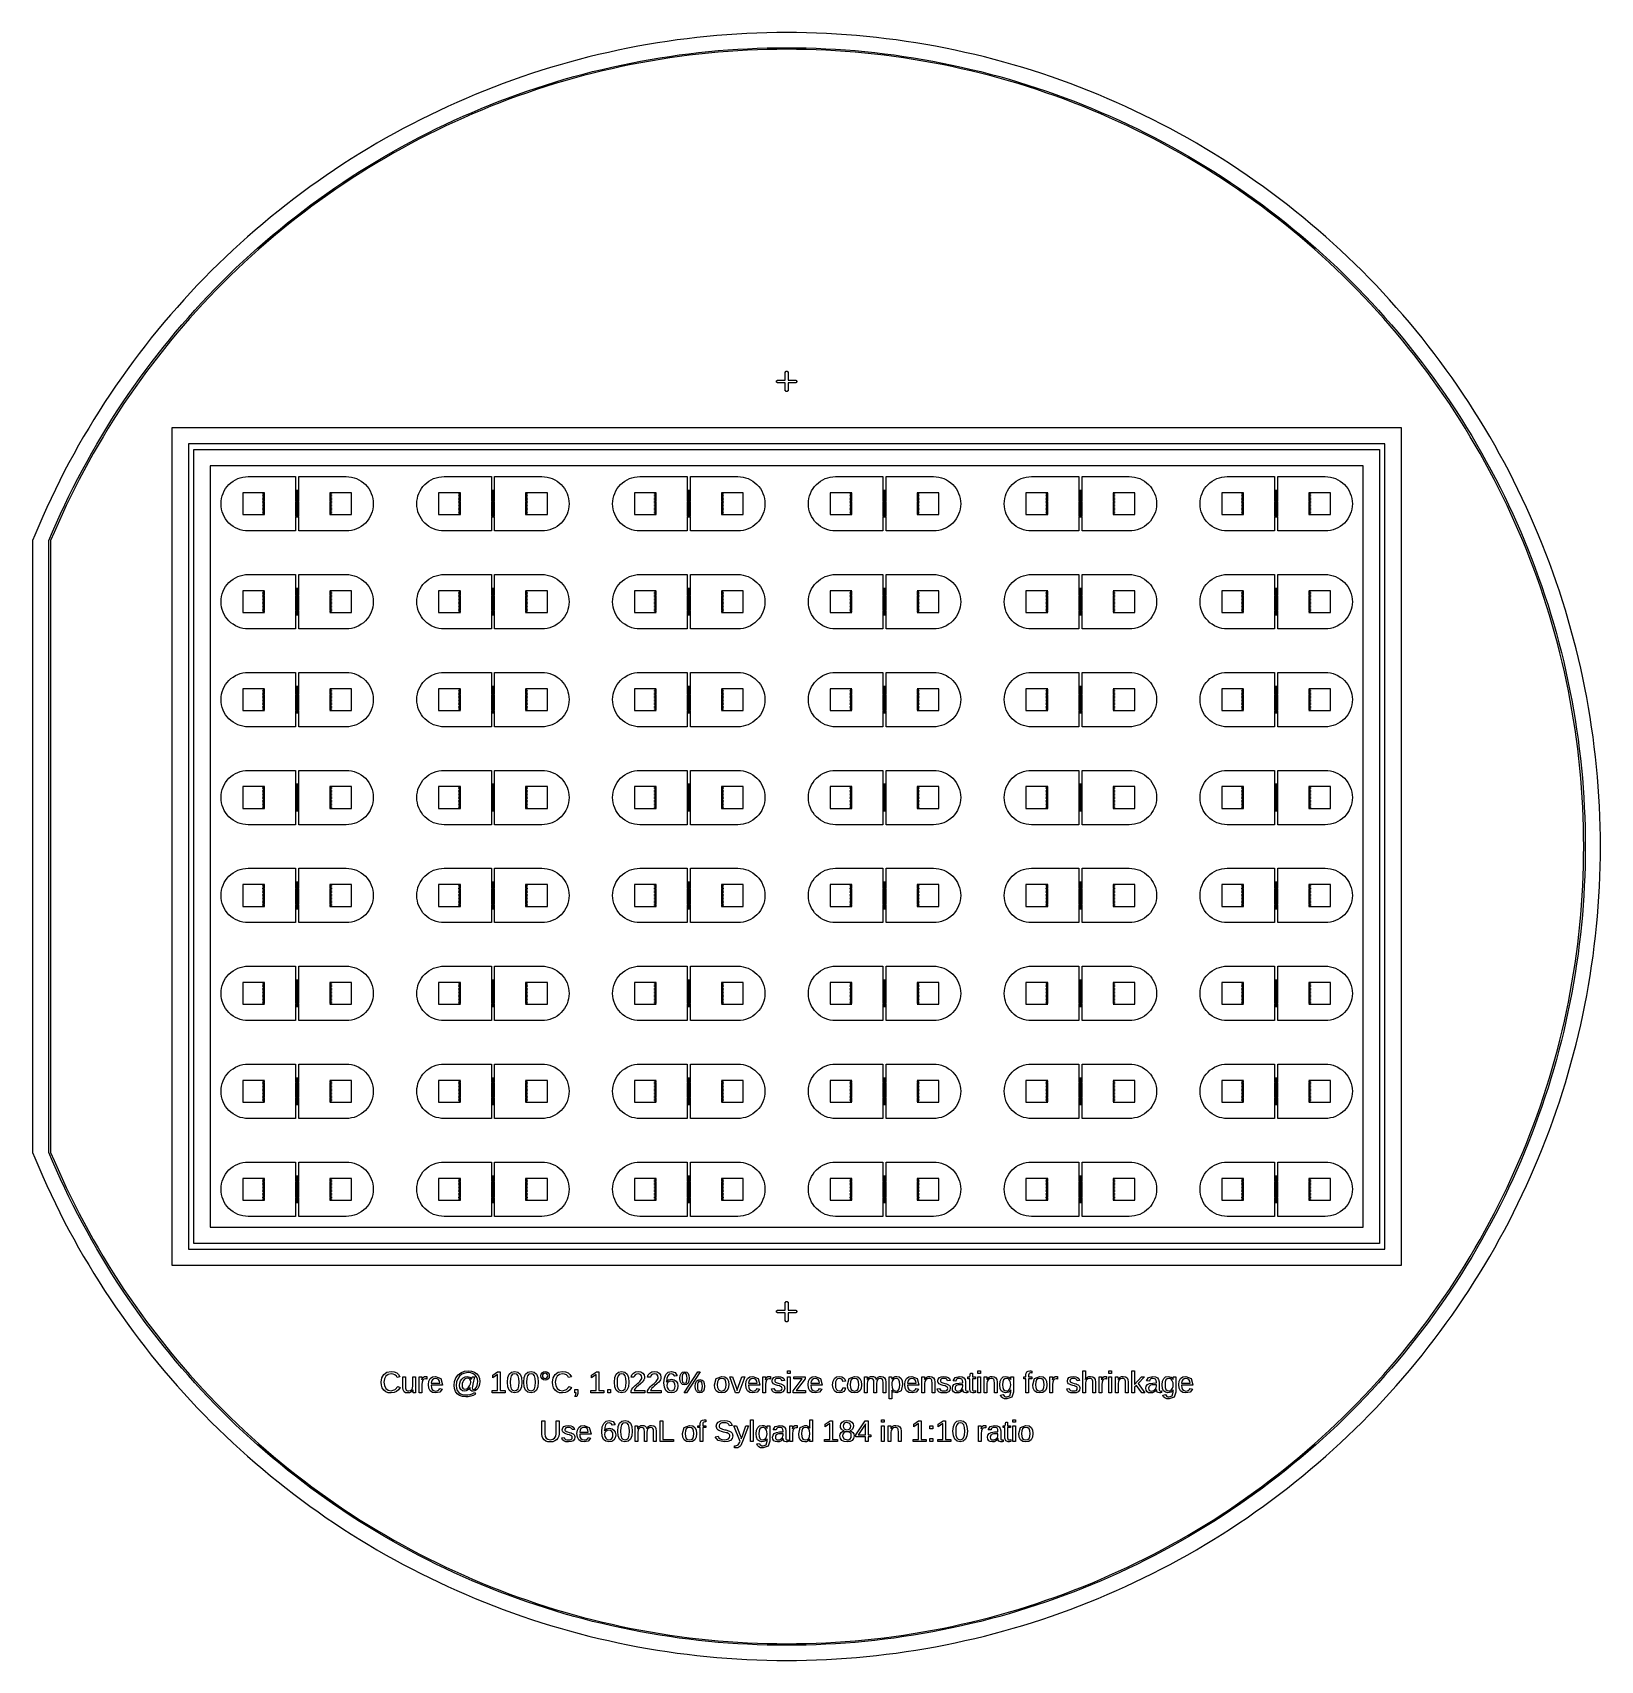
# Model space of a CAD drawing. Extents: x -16 to 132, y -40 to 113.
import ezdxf

# ---------------------------------------------------------------- set-up
doc = ezdxf.new("R2010")
doc.units = 0

msp = doc.modelspace()

# ---------------------------------------------------------------- linework, layer by layer
for p, q in [((51.4667, 113.221), (50.5294, 113.17)), ((52.4046, 113.262), (51.4667, 113.221)), ((53.343, 113.291), (52.4046, 113.262)), ((54.2816, 113.308), (53.343, 113.291)), ((55.2204, 113.314), (54.2816, 113.308)), ((56.1592, 113.308), (55.2204, 113.314)), ((57.0978, 113.291), (56.1592, 113.308)), ((58.0361, 113.262), (57.0978, 113.291)), ((58.9741, 113.221), (58.0361, 113.262)), ((59.9114, 113.17), (58.9741, 113.221)), ((40.296, 111.844), (39.3764, 111.655)), ((41.2178, 112.021), (40.296, 111.844)), ((42.1418, 112.187), (41.2178, 112.021)), ((43.0678, 112.342), (42.1418, 112.187)), ((43.9955, 112.486), (43.0678, 112.342)), ((44.925, 112.618), (43.9955, 112.486)), ((45.856, 112.738), (44.925, 112.618)), ((46.7884, 112.847), (45.856, 112.738)), ((47.7221, 112.945), (46.7884, 112.847)), ((48.6569, 113.032), (47.7221, 112.945)), ((49.5927, 113.106), (48.6569, 113.032)), ((50.5294, 113.17), (49.5927, 113.106)), ((49.6975, 111.685), (50.6167, 111.747)), ((50.6167, 111.747), (51.5367, 111.798)), ((51.5367, 111.798), (52.4571, 111.838)), ((52.4571, 111.838), (53.378, 111.866)), ((53.3817, 111.716), (52.4626, 111.688)), ((53.378, 111.866), (54.2991, 111.883)), ((54.301, 111.733), (53.3817, 111.716)), ((54.2991, 111.883), (55.2204, 111.889)), ((55.2204, 111.739), (54.301, 111.733)), ((55.2204, 111.889), (56.1417, 111.883)), ((56.1398, 111.733), (55.2204, 111.739)), ((57.0591, 111.716), (56.1398, 111.733)), ((56.1417, 111.883), (57.0628, 111.866)), ((57.9782, 111.688), (57.0591, 111.716)), ((57.0628, 111.866), (57.9837, 111.838)), ((57.9837, 111.838), (58.9041, 111.798)), ((58.9041, 111.798), (59.8241, 111.747)), ((59.8241, 111.747), (60.7433, 111.685)), ((60.8481, 113.106), (59.9114, 113.17)), ((61.7839, 113.032), (60.8481, 113.106)), ((62.7187, 112.945), (61.7839, 113.032)), ((63.6524, 112.847), (62.7187, 112.945)), ((64.5848, 112.738), (63.6524, 112.847)), ((65.5158, 112.618), (64.5848, 112.738)), ((66.4453, 112.486), (65.5158, 112.618)), ((67.373, 112.342), (66.4453, 112.486)), ((68.299, 112.187), (67.373, 112.342)), ((69.2229, 112.021), (68.299, 112.187)), ((70.1448, 111.844), (69.2229, 112.021)), ((71.0644, 111.655), (70.1448, 111.844)), ((33.9137, 110.287), (33.0136, 110.02)), ((34.8169, 110.542), (33.9137, 110.287)), ((35.7232, 110.787), (34.8169, 110.542)), ((36.6324, 111.021), (35.7232, 110.787)), ((37.5445, 111.243), (36.6324, 111.021)), ((38.4592, 111.455), (37.5445, 111.243)), ((39.3764, 111.655), (38.4592, 111.455)), ((38.7714, 110.064), (39.6715, 110.261)), ((39.6715, 110.261), (40.574, 110.446)), ((40.6033, 110.299), (39.7026, 110.114)), ((40.574, 110.446), (41.4787, 110.62)), ((41.5061, 110.473), (40.6033, 110.299)), ((41.4787, 110.62), (42.3854, 110.783)), ((42.4111, 110.636), (41.5061, 110.473)), ((42.3854, 110.783), (43.2941, 110.935)), ((43.318, 110.787), (42.4111, 110.636)), ((43.2941, 110.935), (44.2046, 111.076)), ((44.2266, 110.928), (43.318, 110.787)), ((44.2046, 111.076), (45.1168, 111.206)), ((45.1369, 111.057), (44.2266, 110.928)), ((45.1168, 111.206), (46.0304, 111.324)), ((46.0488, 111.175), (45.1369, 111.057)), ((46.0304, 111.324), (46.9455, 111.431)), ((46.962, 111.282), (46.0488, 111.175)), ((46.9455, 111.431), (47.8618, 111.527)), ((47.8765, 111.378), (46.962, 111.282)), ((47.8618, 111.527), (48.7792, 111.612)), ((48.792, 111.462), (47.8765, 111.378)), ((48.7792, 111.612), (49.6975, 111.685)), ((49.7086, 111.536), (48.792, 111.462)), ((50.6259, 111.598), (49.7086, 111.536)), ((51.544, 111.648), (50.6259, 111.598)), ((52.4626, 111.688), (51.544, 111.648)), ((58.8968, 111.648), (57.9782, 111.688)), ((59.8148, 111.598), (58.8968, 111.648)), ((60.7322, 111.536), (59.8148, 111.598)), ((61.6488, 111.462), (60.7322, 111.536)), ((60.7433, 111.685), (61.6616, 111.612)), ((62.5643, 111.378), (61.6488, 111.462)), ((61.6616, 111.612), (62.579, 111.527)), ((63.4788, 111.282), (62.5643, 111.378)), ((62.579, 111.527), (63.4953, 111.431)), ((64.392, 111.175), (63.4788, 111.282)), ((63.4953, 111.431), (64.4104, 111.324)), ((65.3038, 111.057), (64.392, 111.175)), ((64.4104, 111.324), (65.324, 111.206)), ((66.2142, 110.928), (65.3038, 111.057)), ((65.324, 111.206), (66.2362, 111.076)), ((67.1228, 110.787), (66.2142, 110.928)), ((66.2362, 111.076), (67.1467, 110.935)), ((68.0297, 110.636), (67.1228, 110.787)), ((67.1467, 110.935), (68.0554, 110.783)), ((68.9346, 110.473), (68.0297, 110.636)), ((68.0554, 110.783), (68.9621, 110.62)), ((69.8375, 110.299), (68.9346, 110.473)), ((68.9621, 110.62), (69.8668, 110.446)), ((70.7382, 110.114), (69.8375, 110.299)), ((69.8668, 110.446), (70.7693, 110.261)), ((70.7693, 110.261), (71.6694, 110.064)), ((71.9816, 111.455), (71.0644, 111.655)), ((72.8963, 111.243), (71.9816, 111.455)), ((73.8084, 111.021), (72.8963, 111.243)), ((74.7176, 110.787), (73.8084, 111.021)), ((75.6239, 110.542), (74.7176, 110.787)), ((76.5271, 110.287), (75.6239, 110.542)), ((77.4272, 110.02), (76.5271, 110.287)), ((29.4483, 108.842), (28.5664, 108.52)), ((30.3342, 109.153), (29.4483, 108.842)), ((31.2238, 109.452), (30.3342, 109.153)), ((32.1169, 109.742), (31.2238, 109.452)), ((33.0136, 110.02), (32.1169, 109.742)), ((32.5473, 108.383), (33.4273, 108.656)), ((33.4273, 108.656), (34.3105, 108.918)), ((34.3523, 108.774), (33.4708, 108.512)), ((34.3105, 108.918), (35.1969, 109.169)), ((35.237, 109.025), (34.3523, 108.774)), ((35.1969, 109.169), (36.0864, 109.409)), ((36.1246, 109.264), (35.237, 109.025)), ((36.0864, 109.409), (36.9787, 109.639)), ((37.0151, 109.493), (36.1246, 109.264)), ((36.9787, 109.639), (37.8737, 109.857)), ((37.9084, 109.711), (37.0151, 109.493)), ((37.8737, 109.857), (38.7714, 110.064)), ((38.8042, 109.918), (37.9084, 109.711)), ((39.7026, 110.114), (38.8042, 109.918)), ((71.6366, 109.918), (70.7382, 110.114)), ((72.5324, 109.711), (71.6366, 109.918)), ((71.6694, 110.064), (72.5671, 109.857)), ((73.4257, 109.493), (72.5324, 109.711)), ((72.5671, 109.857), (73.4621, 109.639)), ((74.3162, 109.264), (73.4257, 109.493)), ((73.4621, 109.639), (74.3544, 109.409)), ((75.2038, 109.025), (74.3162, 109.264)), ((74.3544, 109.409), (75.2439, 109.169)), ((76.0885, 108.774), (75.2038, 109.025)), ((75.2439, 109.169), (76.1303, 108.918)), ((76.97, 108.512), (76.0885, 108.774)), ((76.1303, 108.918), (77.0135, 108.656)), ((77.0135, 108.656), (77.8935, 108.383)), ((78.3239, 109.742), (77.4272, 110.02)), ((79.217, 109.452), (78.3239, 109.742)), ((80.1066, 109.153), (79.217, 109.452)), ((80.9925, 108.842), (80.1066, 109.153)), ((81.8744, 108.52), (80.9925, 108.842)), ((25.08, 107.126), (24.2194, 106.751)), ((25.9451, 107.49), (25.08, 107.126)), ((26.8146, 107.844), (25.9451, 107.49)), ((27.6884, 108.188), (26.8146, 107.844)), ((28.5664, 108.52), (27.6884, 108.188)), ((28.2013, 106.858), (29.0629, 107.184)), ((29.0629, 107.184), (29.9284, 107.5)), ((29.9789, 107.359), (29.1151, 107.044)), ((29.9284, 107.5), (30.7977, 107.805)), ((30.8465, 107.663), (29.9789, 107.359)), ((30.7977, 107.805), (31.6707, 108.099)), ((31.7178, 107.957), (30.8465, 107.663)), ((31.6707, 108.099), (32.5473, 108.383)), ((32.5926, 108.24), (31.7178, 107.957)), ((33.4708, 108.512), (32.5926, 108.24)), ((77.8482, 108.24), (76.97, 108.512)), ((78.723, 107.957), (77.8482, 108.24)), ((77.8935, 108.383), (78.7701, 108.099)), ((79.5943, 107.663), (78.723, 107.957)), ((78.7701, 108.099), (79.6431, 107.805)), ((80.4619, 107.359), (79.5943, 107.663)), ((79.6431, 107.805), (80.5124, 107.5)), ((81.3257, 107.044), (80.4619, 107.359)), ((80.5124, 107.5), (81.3779, 107.184)), ((81.3779, 107.184), (82.2395, 106.858)), ((82.7524, 108.188), (81.8744, 108.52)), ((83.6262, 107.844), (82.7524, 108.188)), ((84.4957, 107.49), (83.6262, 107.844)), ((85.3608, 107.126), (84.4957, 107.49)), ((86.2214, 106.751), (85.3608, 107.126)), ((22.5124, 105.969), (21.6663, 105.562)), ((23.3635, 106.365), (22.5124, 105.969)), ((24.2194, 106.751), (23.3635, 106.365)), ((24.7969, 105.448), (25.6414, 105.816)), ((25.7005, 105.678), (24.8577, 105.311)), ((25.6414, 105.816), (26.4904, 106.174)), ((26.5479, 106.035), (25.7005, 105.678)), ((26.4904, 106.174), (27.3438, 106.521)), ((27.3995, 106.382), (26.5479, 106.035)), ((27.3438, 106.521), (28.2013, 106.858)), ((28.2553, 106.718), (27.3995, 106.382)), ((29.1151, 107.044), (28.2553, 106.718)), ((82.1855, 106.718), (81.3257, 107.044)), ((83.0413, 106.382), (82.1855, 106.718)), ((82.2395, 106.858), (83.097, 106.521)), ((83.8929, 106.035), (83.0413, 106.382)), ((83.097, 106.521), (83.9503, 106.174)), ((84.7402, 105.678), (83.8929, 106.035)), ((83.9503, 106.174), (84.7993, 105.816)), ((85.5831, 105.311), (84.7402, 105.678)), ((84.7993, 105.816), (85.6439, 105.448)), ((87.0773, 106.365), (86.2214, 106.751)), ((87.9284, 105.969), (87.0773, 106.365)), ((88.7745, 105.562), (87.9284, 105.969)), ((19.1586, 104.281), (18.3333, 103.833)), ((19.9892, 104.718), (19.1586, 104.281)), ((20.8251, 105.145), (19.9892, 104.718)), ((21.6663, 105.562), (20.8251, 105.145)), ((21.4658, 103.872), (22.2913, 104.282)), ((22.3571, 104.147), (21.5333, 103.738)), ((22.2913, 104.282), (23.1217, 104.681)), ((23.1858, 104.545), (22.3571, 104.147)), ((23.1217, 104.681), (23.957, 105.069)), ((24.0194, 104.933), (23.1858, 104.545)), ((23.957, 105.069), (24.7969, 105.448)), ((24.8577, 105.311), (24.0194, 104.933)), ((86.4214, 104.933), (85.5831, 105.311)), ((85.6439, 105.448), (86.4838, 105.069)), ((87.255, 104.545), (86.4214, 104.933)), ((86.4838, 105.069), (87.3191, 104.681)), ((88.0837, 104.147), (87.255, 104.545)), ((87.3191, 104.681), (88.1495, 104.282)), ((88.9075, 103.738), (88.0837, 104.147)), ((88.1495, 104.282), (88.975, 103.872)), ((89.6157, 105.145), (88.7745, 105.562)), ((90.4516, 104.718), (89.6157, 105.145)), ((91.2822, 104.281), (90.4516, 104.718)), ((92.1075, 103.833), (91.2822, 104.281)), ((16.6997, 102.908), (15.8915, 102.43)), ((17.5137, 103.375), (16.6997, 102.908)), ((18.3333, 103.833), (17.5137, 103.375)), ((18.2161, 102.135), (19.0205, 102.585)), ((19.0205, 102.585), (19.8303, 103.024)), ((19.901, 102.892), (19.0928, 102.453)), ((19.8303, 103.024), (20.6455, 103.453)), ((20.7145, 103.32), (19.901, 102.892)), ((20.6455, 103.453), (21.4658, 103.872)), ((21.5333, 103.738), (20.7145, 103.32)), ((89.7263, 103.32), (88.9075, 103.738)), ((88.975, 103.872), (89.7953, 103.453)), ((90.5398, 102.892), (89.7263, 103.32)), ((89.7953, 103.453), (90.6105, 103.024)), ((91.348, 102.453), (90.5398, 102.892)), ((90.6105, 103.024), (91.4203, 102.585)), ((91.4203, 102.585), (92.2247, 102.135)), ((92.9271, 103.375), (92.1075, 103.833)), ((93.7411, 102.908), (92.9271, 103.375)), ((94.5493, 102.43), (93.7411, 102.908)), ((14.2931, 101.445), (13.503, 100.938)), ((15.0893, 101.942), (14.2931, 101.445)), ((15.8915, 102.43), (15.0893, 101.942)), ((15.8368, 100.729), (16.6241, 101.208)), ((16.7012, 101.079), (15.9155, 100.601)), ((16.6241, 101.208), (17.4173, 101.676)), ((17.4928, 101.547), (16.7012, 101.079)), ((17.4173, 101.676), (18.2161, 102.135)), ((18.29, 102.005), (17.4928, 101.547)), ((19.0928, 102.453), (18.29, 102.005)), ((92.1508, 102.005), (91.348, 102.453)), ((92.948, 101.547), (92.1508, 102.005)), ((92.2247, 102.135), (93.0235, 101.676)), ((93.7395, 101.079), (92.948, 101.547)), ((93.0235, 101.676), (93.8167, 101.208)), ((94.5253, 100.601), (93.7395, 101.079)), ((93.8167, 101.208), (94.604, 100.729)), ((95.3515, 101.942), (94.5493, 102.43)), ((96.1477, 101.445), (95.3515, 101.942)), ((96.9378, 100.938), (96.1477, 101.445)), ((11.9419, 99.8947), (11.1711, 99.3588)), ((12.7193, 100.421), (11.9419, 99.8947)), ((13.503, 100.938), (12.7193, 100.421)), ((13.511, 99.2362), (14.2801, 99.7433)), ((14.3619, 99.6176), (13.5943, 99.1115)), ((14.2801, 99.7433), (15.0555, 100.241)), ((15.1357, 100.114), (14.3619, 99.6176)), ((15.0555, 100.241), (15.8368, 100.729)), ((15.9155, 100.601), (15.1357, 100.114)), ((95.3051, 100.114), (94.5253, 100.601)), ((94.604, 100.729), (95.3853, 100.241)), ((96.0789, 99.6176), (95.3051, 100.114)), ((95.3853, 100.241), (96.1607, 99.7433)), ((96.8465, 99.1115), (96.0789, 99.6176)), ((96.1607, 99.7433), (96.9298, 99.2362)), ((97.7215, 100.421), (96.9378, 100.938)), ((98.4989, 99.8947), (97.7215, 100.421)), ((99.2697, 99.3588), (98.4989, 99.8947)), ((9.64941, 98.259), (8.8988, 97.6951)), ((10.4069, 98.8136), (9.64941, 98.259)), ((11.1711, 99.3588), (10.4069, 98.8136)), ((11.2416, 97.6587), (11.9916, 98.1938)), ((12.078, 98.0711), (11.3295, 97.5371)), ((11.9916, 98.1938), (12.7481, 98.7196)), ((12.8329, 98.5959), (12.078, 98.0711)), ((12.7481, 98.7196), (13.511, 99.2362)), ((13.5943, 99.1115), (12.8329, 98.5959)), ((97.6078, 98.5959), (96.8465, 99.1115)), ((96.9298, 99.2362), (97.6927, 98.7196)), ((98.3628, 98.0711), (97.6078, 98.5959)), ((97.6927, 98.7196), (98.4492, 98.1938)), ((99.1113, 97.5371), (98.3628, 98.0711)), ((98.4492, 98.1938), (99.1992, 97.6587)), ((100.034, 98.8136), (99.2697, 99.3588)), ((100.791, 98.259), (100.034, 98.8136)), ((101.542, 97.6951), (100.791, 98.259)), ((7.41866, 96.54), (6.68932, 95.9489)), ((8.15518, 97.1221), (7.41866, 96.54)), ((8.8988, 97.6951), (8.15518, 97.1221)), ((9.03189, 95.9987), (9.76166, 96.5611)), ((9.85249, 96.4417), (9.12418, 95.8804)), ((9.76166, 96.5611), (10.4983, 97.1144)), ((10.5876, 96.9939), (9.85249, 96.4417)), ((10.4983, 97.1144), (11.2416, 97.6587)), ((11.3295, 97.5371), (10.5876, 96.9939)), ((99.8532, 96.9939), (99.1113, 97.5371)), ((99.1992, 97.6587), (99.9425, 97.1144)), ((100.588, 96.4417), (99.8532, 96.9939)), ((99.9425, 97.1144), (100.679, 96.5611)), ((101.317, 95.8804), (100.588, 96.4417)), ((100.679, 96.5611), (101.409, 95.9987)), ((102.286, 97.1221), (101.542, 97.6951)), ((103.022, 96.54), (102.286, 97.1221)), ((103.751, 95.9489), (103.022, 96.54)), ((5.96729, 95.3489), (5.25269, 94.7401)), ((6.68932, 95.9489), (5.96729, 95.3489)), ((7.59332, 94.8474), (8.30908, 95.4274)), ((8.4028, 95.3103), (7.68849, 94.7314)), ((8.30908, 95.4274), (9.03189, 95.9987)), ((9.12418, 95.8804), (8.4028, 95.3103)), ((102.038, 95.3103), (101.317, 95.8804)), ((101.409, 95.9987), (102.132, 95.4274)), ((102.752, 94.7314), (102.038, 95.3103)), ((102.132, 95.4274), (102.847, 94.8474)), ((104.474, 95.3489), (103.751, 95.9489)), ((105.188, 94.7401), (104.474, 95.3489)), ((3.84615, 93.4964), (3.15443, 92.8616)), ((4.54559, 94.1225), (3.84615, 93.4964)), ((5.25269, 94.7401), (4.54559, 94.1225)), ((5.48953, 93.055), (6.18346, 93.661)), ((6.28143, 93.5475), (5.5889, 92.9426)), ((6.18346, 93.661), (6.88475, 94.2585)), ((6.98132, 94.1438), (6.28143, 93.5475)), ((6.88475, 94.2585), (7.59332, 94.8474)), ((7.68849, 94.7314), (6.98132, 94.1438)), ((103.459, 94.1438), (102.752, 94.7314)), ((102.847, 94.8474), (103.556, 94.2585)), ((104.159, 93.5475), (103.459, 94.1438)), ((103.556, 94.2585), (104.257, 93.661)), ((104.852, 92.9426), (104.159, 93.5475)), ((104.257, 93.661), (104.951, 93.055)), ((105.895, 94.1225), (105.188, 94.7401)), ((106.595, 93.4964), (105.895, 94.1225)), ((107.286, 92.8616), (106.595, 93.4964)), ((2.47055, 92.2185), (1.79462, 91.567)), ((3.15443, 92.8616), (2.47055, 92.2185)), ((3.45314, 91.1864), (4.12428, 91.8176)), ((4.12428, 91.8176), (4.80312, 92.4405)), ((4.90385, 92.3294), (4.22638, 91.7077)), ((4.80312, 92.4405), (5.48953, 93.055)), ((5.5889, 92.9426), (4.90385, 92.3294)), ((105.537, 92.3294), (104.852, 92.9426)), ((104.951, 93.055), (105.638, 92.4405)), ((106.214, 91.7077), (105.537, 92.3294)), ((105.638, 92.4405), (106.317, 91.8176)), ((106.317, 91.8176), (106.988, 91.1864)), ((107.97, 92.2185), (107.286, 92.8616)), ((108.646, 91.567), (107.97, 92.2185)), ((1.12674, 90.9073), (0.46699, 90.2394)), ((1.79462, 91.567), (1.12674, 90.9073)), ((2.13437, 89.8996), (2.78981, 90.5471)), ((2.89456, 90.4397), (2.24043, 89.7936)), ((2.78981, 90.5471), (3.45314, 91.1864)), ((3.55658, 91.0778), (2.89456, 90.4397)), ((4.22638, 91.7077), (3.55658, 91.0778)), ((106.884, 91.0778), (106.214, 91.7077)), ((107.546, 90.4397), (106.884, 91.0778)), ((106.988, 91.1864), (107.651, 90.5471)), ((108.2, 89.7936), (107.546, 90.4397)), ((107.651, 90.5471), (108.306, 89.8996)), ((109.314, 90.9073), (108.646, 91.567)), ((109.974, 90.2394), (109.314, 90.9073)), ((-0.82764, 88.8796), (-1.46234, 88.1879)), ((-0.18448, 89.5634), (-0.82764, 88.8796)), ((0.46699, 90.2394), (-0.18448, 89.5634)), ((0.84755, 88.5809), (1.48691, 89.2442)), ((1.59427, 89.1394), (0.95619, 88.4774)), ((1.48691, 89.2442), (2.13437, 89.8996)), ((2.24043, 89.7936), (1.59427, 89.1394)), ((108.847, 89.1394), (108.2, 89.7936)), ((108.306, 89.8996), (108.954, 89.2442)), ((109.485, 88.4774), (108.847, 89.1394)), ((108.954, 89.2442), (109.593, 88.5809)), ((110.625, 89.5634), (109.974, 90.2394)), ((111.268, 88.8796), (110.625, 89.5634)), ((111.903, 88.1879), (111.268, 88.8796)), ((-2.08852, 87.4884), (-2.70605, 86.7813)), ((-1.46234, 88.1879), (-2.08852, 87.4884)), ((-1.021, 86.5445), (-0.40649, 87.2309)), ((-0.40649, 87.2309), (0.21638, 87.9097)), ((0.32628, 87.8076), (-0.29535, 87.1301)), ((0.21638, 87.9097), (0.84755, 88.5809)), ((0.95619, 88.4774), (0.32628, 87.8076)), ((110.115, 87.8076), (109.485, 88.4774)), ((109.593, 88.5809), (110.224, 87.9097)), ((110.736, 87.1301), (110.115, 87.8076)), ((110.224, 87.9097), (110.847, 87.2309)), ((110.847, 87.2309), (111.462, 86.5445)), ((112.529, 87.4884), (111.903, 88.1879)), ((113.147, 86.7813), (112.529, 87.4884)), ((-3.31488, 86.0667), (-3.91489, 85.3447)), ((-2.70605, 86.7813), (-3.31488, 86.0667)), ((-2.22452, 85.1492), (-1.62703, 85.8505)), ((-1.51346, 85.7526), (-2.10974, 85.0527)), ((-1.62703, 85.8505), (-1.021, 86.5445)), ((-0.90863, 86.4451), (-1.51346, 85.7526)), ((-0.29535, 87.1301), (-0.90863, 86.4451)), ((111.349, 86.4451), (110.736, 87.1301)), ((111.954, 85.7526), (111.349, 86.4451)), ((111.462, 86.5445), (112.068, 85.8505)), ((112.551, 85.0527), (111.954, 85.7526)), ((112.068, 85.8505), (112.665, 85.1492)), ((113.756, 86.0667), (113.147, 86.7813)), ((114.356, 85.3447), (113.756, 86.0667)), ((-4.50598, 84.6153), (-5.08809, 83.8788)), ((-3.91489, 85.3447), (-4.50598, 84.6153)), ((-3.39343, 83.7249), (-2.81334, 84.4407)), ((-2.69739, 84.3455), (-3.27632, 83.6312)), ((-2.81334, 84.4407), (-2.22452, 85.1492)), ((-2.10974, 85.0527), (-2.69739, 84.3455)), ((113.138, 84.3455), (112.551, 85.0527)), ((112.665, 85.1492), (113.254, 84.4407)), ((113.717, 83.6312), (113.138, 84.3455)), ((113.254, 84.4407), (113.834, 83.7249)), ((114.947, 84.6153), (114.356, 85.3447)), ((115.529, 83.8788), (114.947, 84.6153)), ((-5.6611, 83.1352), (-6.22496, 82.3846)), ((-5.08809, 83.8788), (-5.6611, 83.1352)), ((-4.52704, 82.2723), (-3.96469, 83.0021)), ((-3.84644, 82.9098), (-4.40765, 82.1815)), ((-3.96469, 83.0021), (-3.39343, 83.7249)), ((-3.27632, 83.6312), (-3.84644, 82.9098)), ((114.287, 82.9098), (113.717, 83.6312)), ((113.834, 83.7249), (114.406, 83.0021)), ((114.848, 82.1815), (114.287, 82.9098)), ((114.406, 83.0021), (114.968, 82.2723)), ((116.102, 83.1352), (115.529, 83.8788)), ((116.666, 82.3846), (116.102, 83.1352)), ((-6.77956, 81.6271), (-7.32481, 80.8629)), ((-6.22496, 82.3846), (-6.77956, 81.6271)), ((-5.62465, 80.7924), (-5.08038, 81.5357)), ((-4.9599, 81.4464), (-5.50308, 80.7045)), ((-5.08038, 81.5357), (-4.52704, 82.2723)), ((-4.40765, 82.1815), (-4.9599, 81.4464)), ((55.0926, 80.6576), (55.0926, 81.4245)), ((55.0926, 81.4245), (55.1565, 81.4245)), ((55.1565, 81.4245), (55.1565, 81.4884)), ((55.1565, 81.4884), (55.2843, 81.4884)), ((55.2843, 81.4884), (55.2843, 81.4245)), ((55.2843, 81.4245), (55.3482, 81.4245)), ((55.3482, 81.4245), (55.3482, 80.6576)), ((115.401, 81.4464), (114.848, 82.1815)), ((114.968, 82.2723), (115.521, 81.5357)), ((115.944, 80.7045), (115.401, 81.4464)), ((115.521, 81.5357), (116.065, 80.7924)), ((117.22, 81.6271), (116.666, 82.3846)), ((117.766, 80.8629), (117.22, 81.6271)), ((-7.86066, 80.0921), (-8.38701, 79.3147)), ((-7.32481, 80.8629), (-7.86066, 80.0921)), ((-6.68562, 79.2859), (-6.15976, 80.0424)), ((-6.03712, 79.956), (-6.56194, 79.201)), ((-6.15976, 80.0424), (-5.62465, 80.7924)), ((-5.50308, 80.7045), (-6.03712, 79.956)), ((54.2617, 80.4658), (54.2617, 80.5937)), ((54.2617, 80.5937), (54.3256, 80.5937)), ((54.3256, 80.4658), (54.2617, 80.4658)), ((54.3256, 80.5937), (54.3256, 80.6576)), ((54.3256, 80.6576), (55.0926, 80.6576)), ((54.3256, 80.4019), (54.3256, 80.4658)), ((55.0926, 80.4019), (54.3256, 80.4019)), ((55.0926, 79.635), (55.0926, 80.4019)), ((55.1565, 79.635), (55.0926, 79.635)), ((55.1565, 79.5711), (55.1565, 79.635)), ((55.2843, 79.5711), (55.1565, 79.5711)), ((55.3482, 79.635), (55.2843, 79.635)), ((55.2843, 79.635), (55.2843, 79.5711)), ((55.3482, 80.6576), (56.1152, 80.6576)), ((56.1152, 80.4019), (55.3482, 80.4019)), ((55.3482, 80.4019), (55.3482, 79.635)), ((56.1152, 80.6576), (56.1152, 80.5937)), ((56.1152, 80.5937), (56.1791, 80.5937)), ((56.1791, 80.4658), (56.1152, 80.4658)), ((56.1152, 80.4658), (56.1152, 80.4019)), ((56.1791, 80.5937), (56.1791, 80.4658)), ((116.478, 79.956), (115.944, 80.7045)), ((116.065, 80.7924), (116.601, 80.0424)), ((117.003, 79.201), (116.478, 79.956)), ((116.601, 80.0424), (117.126, 79.2859)), ((118.301, 80.0921), (117.766, 80.8629)), ((118.828, 79.3147), (118.301, 80.0921)), ((-8.90378, 78.531), (-9.41087, 77.7409)), ((-8.38701, 79.3147), (-8.90378, 78.531)), ((-7.7093, 77.7539), (-7.20216, 78.523)), ((-7.07744, 78.4397), (-7.58357, 77.6721)), ((-7.20216, 78.523), (-6.68562, 79.2859)), ((-6.56194, 79.201), (-7.07744, 78.4397)), ((117.518, 78.4397), (117.003, 79.201)), ((117.126, 79.2859), (117.643, 78.523)), ((118.024, 77.6721), (117.518, 78.4397)), ((117.643, 78.523), (118.15, 77.7539)), ((119.345, 78.531), (118.828, 79.3147)), ((119.852, 77.7409), (119.345, 78.531)), ((-9.90825, 76.9447), (-10.3958, 76.1425)), ((-9.41087, 77.7409), (-9.90825, 76.9447)), ((-8.69507, 76.1972), (-8.20695, 76.9785)), ((-8.08023, 76.8983), (-8.56737, 76.1185)), ((-8.20695, 76.9785), (-7.7093, 77.7539)), ((-7.58357, 77.6721), (-8.08023, 76.8983)), ((118.521, 76.8983), (118.024, 77.6721)), ((118.15, 77.7539), (118.648, 76.9785)), ((119.008, 76.1185), (118.521, 76.8983)), ((118.648, 76.9785), (119.136, 76.1972)), ((120.349, 76.9447), (119.852, 77.7409)), ((120.837, 76.1425), (120.349, 76.9447)), ((-10.8735, 75.3343), (-11.3412, 74.5203)), ((-10.3958, 76.1425), (-10.8735, 75.3343)), ((-9.64235, 74.6167), (-9.17355, 75.4099)), ((-9.04491, 75.3327), (-9.51276, 74.5412)), ((-9.17355, 75.4099), (-8.69507, 76.1972)), ((-8.56737, 76.1185), (-9.04491, 75.3327)), ((-2.55649, -2.55649), (-2.55649, 76.1837)), ((-2.55649, 76.1837), (112.997, 76.1837)), ((112.997, 76.1837), (112.997, -2.55649)), ((119.486, 75.3327), (119.008, 76.1185)), ((119.136, 76.1972), (119.614, 75.4099)), ((119.954, 74.5412), (119.486, 75.3327)), ((119.614, 75.4099), (120.083, 74.6167)), ((121.314, 75.3343), (120.837, 76.1425)), ((121.782, 74.5203), (121.314, 75.3343)), ((-11.799, 73.7007), (-12.2466, 72.8754)), ((-11.3412, 74.5203), (-11.799, 73.7007)), ((-10.5506, 73.0135), (-10.1014, 73.8179)), ((-9.97086, 73.744), (-10.4191, 72.9412)), ((-10.1014, 73.8179), (-9.64235, 74.6167)), ((-9.51276, 74.5412), (-9.97086, 73.744)), ((111.463, 74.6498), (-1.0226, 74.6498)), ((-1.0226, 74.6498), (-1.0226, -1.0226)), ((-0.51129, -0.51129), (-0.51129, 74.1385)), ((-0.51129, 74.1385), (110.952, 74.1385)), ((110.952, 74.1385), (110.952, -0.51129)), ((111.463, -1.0226), (111.463, 74.6498)), ((120.412, 73.744), (119.954, 74.5412)), ((120.083, 74.6167), (120.542, 73.8179)), ((120.86, 72.9412), (120.412, 73.744)), ((120.542, 73.8179), (120.991, 73.0135)), ((122.24, 73.7007), (121.782, 74.5203)), ((122.687, 72.8754), (122.24, 73.7007)), ((-12.684, 72.0448), (-13.1112, 71.2089)), ((-12.2466, 72.8754), (-12.684, 72.0448)), ((-11.4191, 71.3885), (-10.9898, 72.2037)), ((-10.8575, 72.133), (-11.286, 71.3195)), ((-10.9898, 72.2037), (-10.5506, 73.0135)), ((-10.4191, 72.9412), (-10.8575, 72.133)), ((109.418, 72.6046), (1.0226, 72.6046)), ((1.0226, 72.6046), (1.0226, 1.0226)), ((109.418, 1.0226), (109.418, 72.6046)), ((121.298, 72.133), (120.86, 72.9412)), ((120.991, 73.0135), (121.431, 72.2037)), ((121.727, 71.3195), (121.298, 72.133)), ((121.431, 72.2037), (121.86, 71.3885)), ((123.125, 72.0448), (122.687, 72.8754)), ((123.552, 71.2089), (123.125, 72.0448)), ((-13.1112, 71.2089), (-13.5282, 70.3677)), ((-12.2476, 69.7427), (-11.8384, 70.5682)), ((-11.7044, 70.5007), (-12.1128, 69.6769)), ((-11.8384, 70.5682), (-11.4191, 71.3885)), ((-11.286, 71.3195), (-11.7044, 70.5007)), ((2.34708, 70.2306), (2.47606, 70.4458)), ((2.47606, 70.4458), (2.62549, 70.6473)), ((2.62549, 70.6473), (2.79398, 70.8332)), ((2.79398, 70.8332), (2.97989, 71.0017)), ((2.97989, 71.0017), (3.18138, 71.1511)), ((3.18138, 71.1511), (3.39658, 71.2801)), ((3.39658, 71.2801), (3.62338, 71.3874)), ((3.62338, 71.3874), (3.85959, 71.4719)), ((3.85959, 71.4719), (4.10295, 71.5329)), ((4.10295, 71.5329), (4.35112, 71.5697)), ((4.35112, 71.5697), (4.6017, 71.582)), ((4.6017, 71.582), (9.05, 71.582)), ((9.05, 71.582), (9.05, 70.2782)), ((9.35678, 70.2782), (9.35678, 71.582)), ((9.35678, 71.582), (13.8051, 71.582)), ((13.8051, 71.582), (14.0557, 71.5697)), ((14.0557, 71.5697), (14.3038, 71.5329)), ((14.3038, 71.5329), (14.5472, 71.4719)), ((14.5472, 71.4719), (14.7834, 71.3874)), ((14.7834, 71.3874), (15.0102, 71.2801)), ((15.0102, 71.2801), (15.2254, 71.1511)), ((15.2254, 71.1511), (15.4269, 71.0017)), ((15.4269, 71.0017), (15.6128, 70.8332)), ((15.6128, 70.8332), (15.7813, 70.6473)), ((15.7813, 70.6473), (15.9307, 70.4458)), ((15.9307, 70.4458), (16.0597, 70.2306)), ((20.7539, 70.2306), (20.8829, 70.4458)), ((20.8829, 70.4458), (21.0323, 70.6473)), ((21.0323, 70.6473), (21.2008, 70.8332)), ((21.2008, 70.8332), (21.3867, 71.0017)), ((21.3867, 71.0017), (21.5882, 71.1511)), ((21.5882, 71.1511), (21.8034, 71.2801)), ((21.8034, 71.2801), (22.0302, 71.3874)), ((22.0302, 71.3874), (22.2664, 71.4719)), ((22.2664, 71.4719), (22.5098, 71.5329)), ((22.5098, 71.5329), (22.7579, 71.5697)), ((22.7579, 71.5697), (23.0085, 71.582)), ((23.0085, 71.582), (27.4568, 71.582)), ((27.4568, 71.582), (27.4568, 70.2782)), ((27.7636, 70.2782), (27.7636, 71.582)), ((27.7636, 71.582), (32.2119, 71.582)), ((32.2119, 71.582), (32.4625, 71.5697)), ((32.4625, 71.5697), (32.7106, 71.5329)), ((32.7106, 71.5329), (32.954, 71.4719)), ((32.954, 71.4719), (33.1902, 71.3874)), ((33.1902, 71.3874), (33.417, 71.2801)), ((33.417, 71.2801), (33.6322, 71.1511)), ((33.6322, 71.1511), (33.8337, 71.0017)), ((33.8337, 71.0017), (34.0196, 70.8332)), ((34.0196, 70.8332), (34.1881, 70.6473)), ((34.1881, 70.6473), (34.3375, 70.4458)), ((34.3375, 70.4458), (34.4665, 70.2306)), ((39.1607, 70.2306), (39.2897, 70.4458)), ((39.2897, 70.4458), (39.4391, 70.6473)), ((39.4391, 70.6473), (39.6076, 70.8332)), ((39.6076, 70.8332), (39.7935, 71.0017)), ((39.7935, 71.0017), (39.995, 71.1511)), ((39.995, 71.1511), (40.2102, 71.2801)), ((40.2102, 71.2801), (40.437, 71.3874)), ((40.437, 71.3874), (40.6732, 71.4719)), ((40.6732, 71.4719), (40.9165, 71.5329)), ((40.9165, 71.5329), (41.1647, 71.5697)), ((41.1647, 71.5697), (41.4153, 71.582)), ((41.4153, 71.582), (45.8636, 71.582)), ((45.8636, 71.582), (45.8636, 70.2782)), ((46.1704, 70.2782), (46.1704, 71.582)), ((46.1704, 71.582), (50.6187, 71.582)), ((50.6187, 71.582), (50.8693, 71.5697)), ((50.8693, 71.5697), (51.1174, 71.5329)), ((51.1174, 71.5329), (51.3608, 71.4719)), ((51.3608, 71.4719), (51.597, 71.3874)), ((51.597, 71.3874), (51.8238, 71.2801)), ((51.8238, 71.2801), (52.039, 71.1511)), ((52.039, 71.1511), (52.2405, 71.0017)), ((52.2405, 71.0017), (52.4264, 70.8332)), ((52.4264, 70.8332), (52.5949, 70.6473)), ((52.5949, 70.6473), (52.7443, 70.4458)), ((52.7443, 70.4458), (52.8733, 70.2306)), ((57.5675, 70.2306), (57.6965, 70.4458)), ((57.6965, 70.4458), (57.8459, 70.6473)), ((57.8459, 70.6473), (58.0144, 70.8332)), ((58.0144, 70.8332), (58.2003, 71.0017)), ((58.2003, 71.0017), (58.4018, 71.1511)), ((58.4018, 71.1511), (58.617, 71.2801)), ((58.617, 71.2801), (58.8438, 71.3874)), ((58.8438, 71.3874), (59.08, 71.4719)), ((59.08, 71.4719), (59.3233, 71.5329)), ((59.3233, 71.5329), (59.5715, 71.5697)), ((59.5715, 71.5697), (59.8221, 71.582)), ((59.8221, 71.582), (64.2704, 71.582)), ((64.2704, 71.582), (64.2704, 70.2782)), ((64.5772, 70.2782), (64.5772, 71.582)), ((64.5772, 71.582), (69.0255, 71.582)), ((69.0255, 71.582), (69.2761, 71.5697)), ((69.2761, 71.5697), (69.5242, 71.5329)), ((69.5242, 71.5329), (69.7676, 71.4719)), ((69.7676, 71.4719), (70.0038, 71.3874)), ((70.0038, 71.3874), (70.2306, 71.2801)), ((70.2306, 71.2801), (70.4458, 71.1511)), ((70.4458, 71.1511), (70.6473, 71.0017)), ((70.6473, 71.0017), (70.8332, 70.8332)), ((70.8332, 70.8332), (71.0017, 70.6473)), ((71.0017, 70.6473), (71.1511, 70.4458)), ((71.1511, 70.4458), (71.2801, 70.2306)), ((75.9743, 70.2306), (76.1033, 70.4458)), ((76.1033, 70.4458), (76.2527, 70.6473)), ((76.2527, 70.6473), (76.4212, 70.8332)), ((76.4212, 70.8332), (76.6071, 71.0017)), ((76.6071, 71.0017), (76.8086, 71.1511)), ((76.8086, 71.1511), (77.0238, 71.2801)), ((77.0238, 71.2801), (77.2506, 71.3874)), ((77.2506, 71.3874), (77.4868, 71.4719)), ((77.4868, 71.4719), (77.7301, 71.5329)), ((77.7301, 71.5329), (77.9783, 71.5697)), ((77.9783, 71.5697), (78.2289, 71.582)), ((78.2289, 71.582), (82.6772, 71.582)), ((82.6772, 71.582), (82.6772, 70.2782)), ((82.984, 70.2782), (82.984, 71.582)), ((82.984, 71.582), (87.4323, 71.582)), ((87.4323, 71.582), (87.6829, 71.5697)), ((87.6829, 71.5697), (87.931, 71.5329)), ((87.931, 71.5329), (88.1744, 71.4719)), ((88.1744, 71.4719), (88.4106, 71.3874)), ((88.4106, 71.3874), (88.6374, 71.2801)), ((88.6374, 71.2801), (88.8526, 71.1511)), ((88.8526, 71.1511), (89.0541, 71.0017)), ((89.0541, 71.0017), (89.24, 70.8332)), ((89.24, 70.8332), (89.4085, 70.6473)), ((89.4085, 70.6473), (89.5579, 70.4458)), ((89.5579, 70.4458), (89.6869, 70.2306)), ((94.3811, 70.2306), (94.5101, 70.4458)), ((94.5101, 70.4458), (94.6595, 70.6473)), ((94.6595, 70.6473), (94.828, 70.8332)), ((94.828, 70.8332), (95.0139, 71.0017)), ((95.0139, 71.0017), (95.2154, 71.1511)), ((95.2154, 71.1511), (95.4306, 71.2801)), ((95.4306, 71.2801), (95.6574, 71.3874)), ((95.6574, 71.3874), (95.8936, 71.4719)), ((95.8936, 71.4719), (96.1369, 71.5329)), ((96.1369, 71.5329), (96.3851, 71.5697)), ((96.3851, 71.5697), (96.6357, 71.582)), ((96.6357, 71.582), (101.084, 71.582)), ((101.084, 71.582), (101.084, 70.2782)), ((101.391, 70.2782), (101.391, 71.582)), ((101.391, 71.582), (105.839, 71.582)), ((105.839, 71.582), (106.09, 71.5697)), ((106.09, 71.5697), (106.338, 71.5329)), ((106.338, 71.5329), (106.581, 71.4719)), ((106.581, 71.4719), (106.817, 71.3874)), ((106.817, 71.3874), (107.044, 71.2801)), ((107.044, 71.2801), (107.259, 71.1511)), ((107.259, 71.1511), (107.461, 71.0017)), ((107.461, 71.0017), (107.647, 70.8332)), ((107.647, 70.8332), (107.815, 70.6473)), ((107.815, 70.6473), (107.965, 70.4458)), ((107.965, 70.4458), (108.094, 70.2306)), ((122.145, 70.5007), (121.727, 71.3195)), ((121.86, 71.3885), (122.279, 70.5682)), ((122.554, 69.6769), (122.145, 70.5007)), ((122.279, 70.5682), (122.688, 69.7427)), ((123.969, 70.3677), (123.552, 71.2089)), ((-13.9348, 69.5216), (-14.3309, 68.6705)), ((-13.5282, 70.3677), (-13.9348, 69.5216)), ((-13.0354, 68.077), (-12.6466, 68.9123)), ((-12.6466, 68.9123), (-12.2476, 69.7427)), ((-12.1128, 69.6769), (-12.511, 68.8482)), ((2.0452, 69.0255), (2.05751, 69.2761)), ((2.05751, 68.7749), (2.0452, 69.0255)), ((2.05751, 69.2761), (2.09433, 69.5242)), ((2.09433, 69.5242), (2.15527, 69.7676)), ((2.15527, 69.7676), (2.23981, 70.0038)), ((2.23981, 70.0038), (2.34708, 70.2306)), ((6.13559, 70.0481), (4.09039, 70.0481)), ((4.09039, 70.0481), (4.09039, 68.0029)), ((5.98221, 70.0225), (5.98221, 70.0327)), ((5.98221, 70.0327), (6.13559, 70.0327)), ((6.13559, 70.0225), (5.98221, 70.0225)), ((5.98221, 69.9816), (5.98221, 69.9918)), ((5.98221, 69.9918), (6.13559, 69.9918)), ((6.13559, 69.9816), (5.98221, 69.9816)), ((5.98221, 69.9407), (5.98221, 69.9509)), ((5.98221, 69.9509), (6.13559, 69.9509)), ((6.13559, 69.9407), (5.98221, 69.9407)), ((5.98221, 69.8998), (5.98221, 69.91)), ((5.98221, 69.91), (6.13559, 69.91)), ((6.13559, 69.8998), (5.98221, 69.8998)), ((5.98221, 69.8589), (5.98221, 69.8691)), ((5.98221, 69.8691), (6.13559, 69.8691)), ((6.13559, 69.8589), (5.98221, 69.8589)), ((5.98221, 69.818), (5.98221, 69.8282)), ((5.98221, 69.8282), (6.13559, 69.8282)), ((6.13559, 69.818), (5.98221, 69.818)), ((5.98221, 69.7771), (5.98221, 69.7873)), ((5.98221, 69.7873), (6.13559, 69.7873)), ((6.13559, 69.7771), (5.98221, 69.7771)), ((5.98221, 69.7362), (5.98221, 69.7464)), ((5.98221, 69.7464), (6.13559, 69.7464)), ((6.13559, 69.7362), (5.98221, 69.7362)), ((5.98221, 69.6953), (5.98221, 69.7055)), ((5.98221, 69.7055), (6.13559, 69.7055)), ((6.13559, 69.6953), (5.98221, 69.6953)), ((5.98221, 69.6544), (5.98221, 69.6646)), ((5.98221, 69.6646), (6.13559, 69.6646)), ((6.13559, 69.6544), (5.98221, 69.6544)), ((5.98221, 69.6135), (5.98221, 69.6237)), ((5.98221, 69.6237), (6.13559, 69.6237)), ((6.13559, 69.6135), (5.98221, 69.6135)), ((5.98221, 69.5726), (5.98221, 69.5828)), ((5.98221, 69.5828), (6.13559, 69.5828)), ((6.13559, 69.5726), (5.98221, 69.5726)), ((5.98221, 69.5317), (5.98221, 69.5419)), ((5.98221, 69.5419), (6.13559, 69.5419)), ((6.13559, 69.5317), (5.98221, 69.5317)), ((5.98221, 69.4908), (5.98221, 69.501)), ((5.98221, 69.501), (6.13559, 69.501)), ((6.13559, 69.4908), (5.98221, 69.4908)), ((5.98221, 69.4499), (5.98221, 69.4601)), ((5.98221, 69.4601), (6.13559, 69.4601)), ((6.13559, 69.4499), (5.98221, 69.4499)), ((5.98221, 69.409), (5.98221, 69.4192)), ((5.98221, 69.4192), (6.13559, 69.4192)), ((6.13559, 69.409), (5.98221, 69.409)), ((5.98221, 69.3681), (5.98221, 69.3783)), ((5.98221, 69.3783), (6.13559, 69.3783)), ((6.13559, 69.3681), (5.98221, 69.3681)), ((5.98221, 69.3272), (5.98221, 69.3374)), ((5.98221, 69.3374), (6.13559, 69.3374)), ((6.13559, 69.3272), (5.98221, 69.3272)), ((5.98221, 69.2862), (5.98221, 69.2965)), ((5.98221, 69.2965), (6.13559, 69.2965)), ((6.13559, 69.2862), (5.98221, 69.2862)), ((5.98221, 69.2453), (5.98221, 69.2556)), ((5.98221, 69.2556), (6.13559, 69.2556)), ((6.13559, 69.2453), (5.98221, 69.2453)), ((5.98221, 69.2044), (5.98221, 69.2147)), ((5.98221, 69.2147), (6.13559, 69.2147)), ((6.13559, 69.2044), (5.98221, 69.2044)), ((5.98221, 69.1635), (5.98221, 69.1738)), ((5.98221, 69.1738), (6.13559, 69.1738)), ((6.13559, 69.1635), (5.98221, 69.1635)), ((5.98221, 69.1226), (5.98221, 69.1329)), ((5.98221, 69.1329), (6.13559, 69.1329)), ((6.13559, 69.1226), (5.98221, 69.1226)), ((5.98221, 69.0817), (5.98221, 69.0919)), ((5.98221, 69.0919), (6.13559, 69.0919)), ((6.13559, 69.0817), (5.98221, 69.0817)), ((5.98221, 69.0408), (5.98221, 69.0511)), ((5.98221, 69.0511), (6.13559, 69.0511)), ((6.13559, 69.0408), (5.98221, 69.0408)), ((5.98221, 68.9999), (5.98221, 69.0101)), ((5.98221, 69.0101), (6.13559, 69.0101)), ((6.13559, 68.9999), (5.98221, 68.9999)), ((5.98221, 68.959), (5.98221, 68.9693)), ((5.98221, 68.9693), (6.13559, 68.9693)), ((6.13559, 68.959), (5.98221, 68.959)), ((5.98221, 68.9181), (5.98221, 68.9284)), ((5.98221, 68.9284), (6.13559, 68.9284)), ((6.13559, 68.9181), (5.98221, 68.9181)), ((5.98221, 68.8772), (5.98221, 68.8875)), ((5.98221, 68.8875), (6.13559, 68.8875)), ((6.13559, 68.8772), (5.98221, 68.8772)), ((6.13559, 70.0327), (6.13559, 70.0481)), ((6.13559, 69.9918), (6.13559, 70.0225)), ((6.13559, 69.9509), (6.13559, 69.9816)), ((6.13559, 69.91), (6.13559, 69.9407)), ((6.13559, 69.8691), (6.13559, 69.8998)), ((6.13559, 69.8282), (6.13559, 69.8589)), ((6.13559, 69.7873), (6.13559, 69.818)), ((6.13559, 69.7464), (6.13559, 69.7771)), ((6.13559, 69.7055), (6.13559, 69.7362)), ((6.13559, 69.6646), (6.13559, 69.6953)), ((6.13559, 69.6237), (6.13559, 69.6544)), ((6.13559, 69.5828), (6.13559, 69.6135)), ((6.13559, 69.5419), (6.13559, 69.5726)), ((6.13559, 69.501), (6.13559, 69.5317)), ((6.13559, 69.4601), (6.13559, 69.4908)), ((6.13559, 69.4192), (6.13559, 69.4499)), ((6.13559, 69.3783), (6.13559, 69.409)), ((6.13559, 69.3374), (6.13559, 69.3681)), ((6.13559, 69.2965), (6.13559, 69.3272)), ((6.13559, 69.2556), (6.13559, 69.2862)), ((6.13559, 69.2147), (6.13559, 69.2453)), ((6.13559, 69.1738), (6.13559, 69.2044)), ((6.13559, 69.1329), (6.13559, 69.1635)), ((6.13559, 69.0919), (6.13559, 69.1226)), ((6.13559, 69.0511), (6.13559, 69.0817)), ((6.13559, 69.0101), (6.13559, 69.0408)), ((6.13559, 68.9693), (6.13559, 68.9999)), ((6.13559, 68.9284), (6.13559, 68.959)), ((6.13559, 68.8875), (6.13559, 68.9181)), ((6.13559, 68.8465), (6.13559, 68.8772)), ((9.05, 70.2782), (9.35678, 70.2782)), ((9.35678, 70.2679), (9.05, 70.2679)), ((9.05, 70.2679), (9.05, 70.2373)), ((9.05, 70.2373), (9.35678, 70.2373)), ((9.35678, 70.227), (9.05, 70.227)), ((9.05, 70.227), (9.05, 70.1964)), ((9.05, 70.1964), (9.35678, 70.1964)), ((9.35678, 70.1861), (9.05, 70.1861)), ((9.05, 70.1861), (9.05, 70.1555)), ((9.05, 70.1555), (9.35678, 70.1555)), ((9.35678, 70.1452), (9.05, 70.1452)), ((9.05, 70.1452), (9.05, 70.1145)), ((9.05, 70.1145), (9.35678, 70.1145)), ((9.35678, 70.1043), (9.05, 70.1043)), ((9.05, 70.1043), (9.05, 70.0737)), ((9.05, 70.0737), (9.35678, 70.0737)), ((9.35678, 70.0634), (9.05, 70.0634)), ((9.05, 70.0634), (9.05, 70.0327)), ((9.05, 70.0327), (9.35678, 70.0327)), ((9.35678, 70.0225), (9.05, 70.0225)), ((9.05, 70.0225), (9.05, 69.9918)), ((9.05, 69.9918), (9.35678, 69.9918)), ((9.35678, 69.9816), (9.05, 69.9816)), ((9.05, 69.9816), (9.05, 69.9509)), ((9.05, 69.9509), (9.35678, 69.9509)), ((9.35678, 69.9407), (9.05, 69.9407)), ((9.05, 69.9407), (9.05, 69.91)), ((9.05, 69.91), (9.35678, 69.91)), ((9.35678, 69.8998), (9.05, 69.8998)), ((9.05, 69.8998), (9.05, 69.8691)), ((9.05, 69.8691), (9.35678, 69.8691)), ((9.35678, 69.8589), (9.05, 69.8589)), ((9.05, 69.8589), (9.05, 69.8282)), ((9.05, 69.8282), (9.35678, 69.8282)), ((9.35678, 69.818), (9.05, 69.818)), ((9.05, 69.818), (9.05, 69.7873)), ((9.05, 69.7873), (9.35678, 69.7873)), ((9.35678, 69.7771), (9.05, 69.7771)), ((9.05, 69.7771), (9.05, 69.7464)), ((9.05, 69.7464), (9.35678, 69.7464)), ((9.35678, 69.7362), (9.05, 69.7362)), ((9.05, 69.7362), (9.05, 69.7055)), ((9.05, 69.7055), (9.35678, 69.7055)), ((9.35678, 69.6953), (9.05, 69.6953)), ((9.05, 69.6953), (9.05, 69.6646)), ((9.05, 69.6646), (9.35678, 69.6646)), ((9.35678, 69.6544), (9.05, 69.6544)), ((9.05, 69.6544), (9.05, 69.6237)), ((9.05, 69.6237), (9.35678, 69.6237)), ((9.35678, 69.6135), (9.05, 69.6135)), ((9.05, 69.6135), (9.05, 69.5828)), ((9.05, 69.5828), (9.35678, 69.5828)), ((9.35678, 69.5726), (9.05, 69.5726)), ((9.05, 69.5726), (9.05, 69.5419)), ((9.05, 69.5419), (9.35678, 69.5419)), ((9.35678, 69.5317), (9.05, 69.5317)), ((9.05, 69.5317), (9.05, 69.501)), ((9.05, 69.501), (9.35678, 69.501)), ((9.35678, 69.4908), (9.05, 69.4908)), ((9.05, 69.4908), (9.05, 69.4601)), ((9.05, 69.4601), (9.35678, 69.4601)), ((9.35678, 69.4499), (9.05, 69.4499)), ((9.05, 69.4499), (9.05, 69.4192)), ((9.05, 69.4192), (9.35678, 69.4192)), ((9.35678, 69.409), (9.05, 69.409)), ((9.05, 69.409), (9.05, 69.3783)), ((9.05, 69.3783), (9.35678, 69.3783)), ((9.35678, 69.3681), (9.05, 69.3681)), ((9.05, 69.3681), (9.05, 69.3374)), ((9.05, 69.3374), (9.35678, 69.3374)), ((9.35678, 69.3272), (9.05, 69.3272)), ((9.05, 69.3272), (9.05, 69.2965)), ((9.05, 69.2965), (9.35678, 69.2965)), ((9.35678, 69.2862), (9.05, 69.2862)), ((9.05, 69.2862), (9.05, 69.2556)), ((9.05, 69.2556), (9.35678, 69.2556)), ((9.35678, 69.2453), (9.05, 69.2453)), ((9.05, 69.2453), (9.05, 69.2147)), ((9.05, 69.2147), (9.35678, 69.2147)), ((9.35678, 69.2044), (9.05, 69.2044)), ((9.05, 69.2044), (9.05, 69.1738)), ((9.05, 69.1738), (9.35678, 69.1738)), ((9.35678, 69.1635), (9.05, 69.1635)), ((9.05, 69.1635), (9.05, 69.1329)), ((9.05, 69.1329), (9.35678, 69.1329)), ((9.35678, 69.1226), (9.05, 69.1226)), ((9.05, 69.1226), (9.05, 69.0919)), ((9.05, 69.0919), (9.35678, 69.0919)), ((9.35678, 69.0817), (9.05, 69.0817)), ((9.05, 69.0817), (9.05, 69.0511)), ((9.05, 69.0511), (9.35678, 69.0511)), ((9.35678, 69.0408), (9.05, 69.0408)), ((9.05, 69.0408), (9.05, 69.0101)), ((9.05, 69.0101), (9.35678, 69.0101)), ((9.35678, 68.9999), (9.05, 68.9999)), ((9.05, 68.9999), (9.05, 68.9693)), ((9.05, 68.9693), (9.35678, 68.9693)), ((9.35678, 68.959), (9.05, 68.959)), ((9.05, 68.959), (9.05, 68.9284)), ((9.05, 68.9284), (9.35678, 68.9284)), ((9.35678, 68.9181), (9.05, 68.9181)), ((9.05, 68.9181), (9.05, 68.8875)), ((9.05, 68.8875), (9.35678, 68.8875)), ((9.35678, 68.8772), (9.05, 68.8772)), ((9.05, 68.8772), (9.05, 68.8465)), ((9.35678, 70.2373), (9.35678, 70.2679)), ((9.35678, 70.1964), (9.35678, 70.227)), ((9.35678, 70.1555), (9.35678, 70.1861)), ((9.35678, 70.1145), (9.35678, 70.1452)), ((9.35678, 70.0737), (9.35678, 70.1043)), ((9.35678, 70.0327), (9.35678, 70.0634)), ((9.35678, 69.9918), (9.35678, 70.0225)), ((9.35678, 69.9509), (9.35678, 69.9816)), ((9.35678, 69.91), (9.35678, 69.9407)), ((9.35678, 69.8691), (9.35678, 69.8998)), ((9.35678, 69.8282), (9.35678, 69.8589)), ((9.35678, 69.7873), (9.35678, 69.818)), ((9.35678, 69.7464), (9.35678, 69.7771)), ((9.35678, 69.7055), (9.35678, 69.7362)), ((9.35678, 69.6646), (9.35678, 69.6953)), ((9.35678, 69.6237), (9.35678, 69.6544)), ((9.35678, 69.5828), (9.35678, 69.6135)), ((9.35678, 69.5419), (9.35678, 69.5726)), ((9.35678, 69.501), (9.35678, 69.5317)), ((9.35678, 69.4601), (9.35678, 69.4908)), ((9.35678, 69.4192), (9.35678, 69.4499)), ((9.35678, 69.3783), (9.35678, 69.409)), ((9.35678, 69.3374), (9.35678, 69.3681)), ((9.35678, 69.2965), (9.35678, 69.3272)), ((9.35678, 69.2556), (9.35678, 69.2862)), ((9.35678, 69.2147), (9.35678, 69.2453)), ((9.35678, 69.1738), (9.35678, 69.2044)), ((9.35678, 69.1329), (9.35678, 69.1635)), ((9.35678, 69.0919), (9.35678, 69.1226)), ((9.35678, 69.0511), (9.35678, 69.0817)), ((9.35678, 69.0101), (9.35678, 69.0408)), ((9.35678, 68.9693), (9.35678, 68.9999)), ((9.35678, 68.9284), (9.35678, 68.959)), ((9.35678, 68.8875), (9.35678, 68.9181)), ((9.35678, 68.8465), (9.35678, 68.8772)), ((14.3164, 70.0481), (12.2712, 70.0481)), ((12.2712, 70.0481), (12.2712, 70.0327)), ((12.2712, 70.0327), (12.4246, 70.0327)), ((12.4246, 70.0225), (12.2712, 70.0225)), ((12.2712, 70.0225), (12.2712, 69.9918)), ((12.2712, 69.9918), (12.4246, 69.9918)), ((12.4246, 69.9816), (12.2712, 69.9816)), ((12.2712, 69.9816), (12.2712, 69.9509)), ((12.2712, 69.9509), (12.4246, 69.9509)), ((12.4246, 69.9407), (12.2712, 69.9407)), ((12.2712, 69.9407), (12.2712, 69.91)), ((12.2712, 69.91), (12.4246, 69.91)), ((12.4246, 69.8998), (12.2712, 69.8998)), ((12.2712, 69.8998), (12.2712, 69.8691)), ((12.2712, 69.8691), (12.4246, 69.8691)), ((12.4246, 69.8589), (12.2712, 69.8589)), ((12.2712, 69.8589), (12.2712, 69.8282)), ((12.2712, 69.8282), (12.4246, 69.8282)), ((12.4246, 69.818), (12.2712, 69.818)), ((12.2712, 69.818), (12.2712, 69.7873)), ((12.2712, 69.7873), (12.4246, 69.7873)), ((12.4246, 69.7771), (12.2712, 69.7771)), ((12.2712, 69.7771), (12.2712, 69.7464)), ((12.2712, 69.7464), (12.4246, 69.7464)), ((12.4246, 69.7362), (12.2712, 69.7362)), ((12.2712, 69.7362), (12.2712, 69.7055)), ((12.2712, 69.7055), (12.4246, 69.7055)), ((12.4246, 69.6953), (12.2712, 69.6953)), ((12.2712, 69.6953), (12.2712, 69.6646)), ((12.2712, 69.6646), (12.4246, 69.6646)), ((12.4246, 69.6544), (12.2712, 69.6544)), ((12.2712, 69.6544), (12.2712, 69.6237)), ((12.2712, 69.6237), (12.4246, 69.6237)), ((12.4246, 69.6135), (12.2712, 69.6135)), ((12.2712, 69.6135), (12.2712, 69.5828)), ((12.2712, 69.5828), (12.4246, 69.5828)), ((12.4246, 69.5726), (12.2712, 69.5726)), ((12.2712, 69.5726), (12.2712, 69.5419)), ((12.2712, 69.5419), (12.4246, 69.5419)), ((12.4246, 69.5317), (12.2712, 69.5317)), ((12.2712, 69.5317), (12.2712, 69.501)), ((12.2712, 69.501), (12.4246, 69.501)), ((12.4246, 69.4908), (12.2712, 69.4908)), ((12.2712, 69.4908), (12.2712, 69.4601)), ((12.2712, 69.4601), (12.4246, 69.4601)), ((12.4246, 69.4499), (12.2712, 69.4499)), ((12.2712, 69.4499), (12.2712, 69.4192)), ((12.2712, 69.4192), (12.4246, 69.4192)), ((12.4246, 69.409), (12.2712, 69.409)), ((12.2712, 69.409), (12.2712, 69.3783)), ((12.2712, 69.3783), (12.4246, 69.3783)), ((12.4246, 69.3681), (12.2712, 69.3681)), ((12.2712, 69.3681), (12.2712, 69.3374)), ((12.2712, 69.3374), (12.4246, 69.3374)), ((12.4246, 69.3272), (12.2712, 69.3272)), ((12.2712, 69.3272), (12.2712, 69.2965)), ((12.2712, 69.2965), (12.4246, 69.2965)), ((12.4246, 69.2862), (12.2712, 69.2862)), ((12.2712, 69.2862), (12.2712, 69.2556)), ((12.2712, 69.2556), (12.4246, 69.2556)), ((12.4246, 69.2453), (12.2712, 69.2453)), ((12.2712, 69.2453), (12.2712, 69.2147)), ((12.2712, 69.2147), (12.4246, 69.2147)), ((12.4246, 69.2044), (12.2712, 69.2044)), ((12.2712, 69.2044), (12.2712, 69.1738)), ((12.2712, 69.1738), (12.4246, 69.1738)), ((12.4246, 69.1635), (12.2712, 69.1635)), ((12.2712, 69.1635), (12.2712, 69.1329)), ((12.2712, 69.1329), (12.4246, 69.1329)), ((12.4246, 69.1226), (12.2712, 69.1226)), ((12.2712, 69.1226), (12.2712, 69.0919)), ((12.2712, 69.0919), (12.4246, 69.0919)), ((12.4246, 69.0817), (12.2712, 69.0817)), ((12.2712, 69.0817), (12.2712, 69.0511)), ((12.2712, 69.0511), (12.4246, 69.0511)), ((12.4246, 69.0408), (12.2712, 69.0408)), ((12.2712, 69.0408), (12.2712, 69.0101)), ((12.2712, 69.0101), (12.4246, 69.0101)), ((12.4246, 68.9999), (12.2712, 68.9999)), ((12.2712, 68.9999), (12.2712, 68.9693)), ((12.2712, 68.9693), (12.4246, 68.9693)), ((12.4246, 68.959), (12.2712, 68.959)), ((12.2712, 68.959), (12.2712, 68.9284)), ((12.2712, 68.9284), (12.4246, 68.9284)), ((12.4246, 68.9181), (12.2712, 68.9181)), ((12.2712, 68.9181), (12.2712, 68.8875)), ((12.2712, 68.8875), (12.4246, 68.8875)), ((12.4246, 68.8772), (12.2712, 68.8772)), ((12.2712, 68.8772), (12.2712, 68.8465)), ((12.4246, 70.0327), (12.4246, 70.0225)), ((12.4246, 69.9918), (12.4246, 69.9816)), ((12.4246, 69.9509), (12.4246, 69.9407)), ((12.4246, 69.91), (12.4246, 69.8998)), ((12.4246, 69.8691), (12.4246, 69.8589)), ((12.4246, 69.8282), (12.4246, 69.818)), ((12.4246, 69.7873), (12.4246, 69.7771)), ((12.4246, 69.7464), (12.4246, 69.7362)), ((12.4246, 69.7055), (12.4246, 69.6953)), ((12.4246, 69.6646), (12.4246, 69.6544)), ((12.4246, 69.6237), (12.4246, 69.6135)), ((12.4246, 69.5828), (12.4246, 69.5726)), ((12.4246, 69.5419), (12.4246, 69.5317)), ((12.4246, 69.501), (12.4246, 69.4908)), ((12.4246, 69.4601), (12.4246, 69.4499)), ((12.4246, 69.4192), (12.4246, 69.409)), ((12.4246, 69.3783), (12.4246, 69.3681)), ((12.4246, 69.3374), (12.4246, 69.3272)), ((12.4246, 69.2965), (12.4246, 69.2862)), ((12.4246, 69.2556), (12.4246, 69.2453)), ((12.4246, 69.2147), (12.4246, 69.2044)), ((12.4246, 69.1738), (12.4246, 69.1635)), ((12.4246, 69.1329), (12.4246, 69.1226)), ((12.4246, 69.0919), (12.4246, 69.0817)), ((12.4246, 69.0511), (12.4246, 69.0408)), ((12.4246, 69.0101), (12.4246, 68.9999)), ((12.4246, 68.9693), (12.4246, 68.959)), ((12.4246, 68.9284), (12.4246, 68.9181)), ((12.4246, 68.8875), (12.4246, 68.8772)), ((14.3164, 68.0029), (14.3164, 70.0481)), ((16.0597, 70.2306), (16.167, 70.0038)), ((16.167, 70.0038), (16.2515, 69.7676)), ((16.2515, 69.7676), (16.3125, 69.5242)), ((16.3125, 69.5242), (16.3493, 69.2761)), ((16.3493, 69.2761), (16.3616, 69.0255)), ((16.3616, 69.0255), (16.3493, 68.7749)), ((20.452, 69.0255), (20.4643, 69.2761)), ((20.4643, 68.7749), (20.452, 69.0255)), ((20.4643, 69.2761), (20.5011, 69.5242)), ((20.5011, 69.5242), (20.5621, 69.7676)), ((20.5621, 69.7676), (20.6466, 70.0038)), ((20.6466, 70.0038), (20.7539, 70.2306)), ((24.5424, 70.0481), (22.4972, 70.0481)), ((22.4972, 70.0481), (22.4972, 68.0029)), ((24.389, 70.0225), (24.389, 70.0327)), ((24.389, 70.0327), (24.5424, 70.0327)), ((24.5424, 70.0225), (24.389, 70.0225)), ((24.389, 69.9816), (24.389, 69.9918)), ((24.389, 69.9918), (24.5424, 69.9918)), ((24.5424, 69.9816), (24.389, 69.9816)), ((24.389, 69.9407), (24.389, 69.9509)), ((24.389, 69.9509), (24.5424, 69.9509)), ((24.5424, 69.9407), (24.389, 69.9407)), ((24.389, 69.8998), (24.389, 69.91)), ((24.389, 69.91), (24.5424, 69.91)), ((24.5424, 69.8998), (24.389, 69.8998)), ((24.389, 69.8589), (24.389, 69.8691)), ((24.389, 69.8691), (24.5424, 69.8691)), ((24.5424, 69.8589), (24.389, 69.8589)), ((24.389, 69.818), (24.389, 69.8282)), ((24.389, 69.8282), (24.5424, 69.8282)), ((24.5424, 69.818), (24.389, 69.818)), ((24.389, 69.7771), (24.389, 69.7873)), ((24.389, 69.7873), (24.5424, 69.7873)), ((24.5424, 69.7771), (24.389, 69.7771)), ((24.389, 69.7362), (24.389, 69.7464)), ((24.389, 69.7464), (24.5424, 69.7464)), ((24.5424, 69.7362), (24.389, 69.7362)), ((24.389, 69.6953), (24.389, 69.7055)), ((24.389, 69.7055), (24.5424, 69.7055)), ((24.5424, 69.6953), (24.389, 69.6953)), ((24.389, 69.6544), (24.389, 69.6646)), ((24.389, 69.6646), (24.5424, 69.6646)), ((24.5424, 69.6544), (24.389, 69.6544)), ((24.389, 69.6135), (24.389, 69.6237)), ((24.389, 69.6237), (24.5424, 69.6237)), ((24.5424, 69.6135), (24.389, 69.6135)), ((24.389, 69.5726), (24.389, 69.5828)), ((24.389, 69.5828), (24.5424, 69.5828)), ((24.5424, 69.5726), (24.389, 69.5726)), ((24.389, 69.5317), (24.389, 69.5419)), ((24.389, 69.5419), (24.5424, 69.5419)), ((24.5424, 69.5317), (24.389, 69.5317)), ((24.389, 69.4908), (24.389, 69.501)), ((24.389, 69.501), (24.5424, 69.501)), ((24.5424, 69.4908), (24.389, 69.4908)), ((24.389, 69.4499), (24.389, 69.4601)), ((24.389, 69.4601), (24.5424, 69.4601)), ((24.5424, 69.4499), (24.389, 69.4499)), ((24.389, 69.409), (24.389, 69.4192)), ((24.389, 69.4192), (24.5424, 69.4192)), ((24.5424, 69.409), (24.389, 69.409)), ((24.389, 69.3681), (24.389, 69.3783)), ((24.389, 69.3783), (24.5424, 69.3783)), ((24.5424, 69.3681), (24.389, 69.3681)), ((24.389, 69.3272), (24.389, 69.3374)), ((24.389, 69.3374), (24.5424, 69.3374)), ((24.5424, 69.3272), (24.389, 69.3272)), ((24.389, 69.2862), (24.389, 69.2965)), ((24.389, 69.2965), (24.5424, 69.2965)), ((24.5424, 69.2862), (24.389, 69.2862)), ((24.389, 69.2453), (24.389, 69.2556)), ((24.389, 69.2556), (24.5424, 69.2556)), ((24.5424, 69.2453), (24.389, 69.2453)), ((24.389, 69.2044), (24.389, 69.2147)), ((24.389, 69.2147), (24.5424, 69.2147)), ((24.5424, 69.2044), (24.389, 69.2044)), ((24.389, 69.1635), (24.389, 69.1738)), ((24.389, 69.1738), (24.5424, 69.1738)), ((24.5424, 69.1635), (24.389, 69.1635)), ((24.389, 69.1226), (24.389, 69.1329)), ((24.389, 69.1329), (24.5424, 69.1329)), ((24.5424, 69.1226), (24.389, 69.1226)), ((24.389, 69.0817), (24.389, 69.0919)), ((24.389, 69.0919), (24.5424, 69.0919)), ((24.5424, 69.0817), (24.389, 69.0817)), ((24.389, 69.0408), (24.389, 69.0511)), ((24.389, 69.0511), (24.5424, 69.0511)), ((24.5424, 69.0408), (24.389, 69.0408)), ((24.389, 68.9999), (24.389, 69.0101)), ((24.389, 69.0101), (24.5424, 69.0101)), ((24.5424, 68.9999), (24.389, 68.9999)), ((24.389, 68.959), (24.389, 68.9693)), ((24.389, 68.9693), (24.5424, 68.9693)), ((24.5424, 68.959), (24.389, 68.959)), ((24.389, 68.9181), (24.389, 68.9284)), ((24.389, 68.9284), (24.5424, 68.9284)), ((24.5424, 68.9181), (24.389, 68.9181)), ((24.389, 68.8772), (24.389, 68.8875)), ((24.389, 68.8875), (24.5424, 68.8875)), ((24.5424, 68.8772), (24.389, 68.8772)), ((24.5424, 70.0327), (24.5424, 70.0481)), ((24.5424, 69.9918), (24.5424, 70.0225)), ((24.5424, 69.9509), (24.5424, 69.9816)), ((24.5424, 69.91), (24.5424, 69.9407)), ((24.5424, 69.8691), (24.5424, 69.8998)), ((24.5424, 69.8282), (24.5424, 69.8589)), ((24.5424, 69.7873), (24.5424, 69.818)), ((24.5424, 69.7464), (24.5424, 69.7771)), ((24.5424, 69.7055), (24.5424, 69.7362)), ((24.5424, 69.6646), (24.5424, 69.6953)), ((24.5424, 69.6237), (24.5424, 69.6544)), ((24.5424, 69.5828), (24.5424, 69.6135)), ((24.5424, 69.5419), (24.5424, 69.5726)), ((24.5424, 69.501), (24.5424, 69.5317)), ((24.5424, 69.4601), (24.5424, 69.4908)), ((24.5424, 69.4192), (24.5424, 69.4499)), ((24.5424, 69.3783), (24.5424, 69.409)), ((24.5424, 69.3374), (24.5424, 69.3681)), ((24.5424, 69.2965), (24.5424, 69.3272)), ((24.5424, 69.2556), (24.5424, 69.2862)), ((24.5424, 69.2147), (24.5424, 69.2453)), ((24.5424, 69.1738), (24.5424, 69.2044)), ((24.5424, 69.1329), (24.5424, 69.1635)), ((24.5424, 69.0919), (24.5424, 69.1226)), ((24.5424, 69.0511), (24.5424, 69.0817)), ((24.5424, 69.0101), (24.5424, 69.0408)), ((24.5424, 68.9693), (24.5424, 68.9999)), ((24.5424, 68.9284), (24.5424, 68.959)), ((24.5424, 68.8875), (24.5424, 68.9181)), ((24.5424, 68.8465), (24.5424, 68.8772)), ((27.4568, 70.2782), (27.7636, 70.2782)), ((27.7636, 70.2679), (27.4568, 70.2679)), ((27.4568, 70.2679), (27.4568, 70.2373)), ((27.4568, 70.2373), (27.7636, 70.2373)), ((27.7636, 70.227), (27.4568, 70.227)), ((27.4568, 70.227), (27.4568, 70.1964)), ((27.4568, 70.1964), (27.7636, 70.1964)), ((27.7636, 70.1861), (27.4568, 70.1861)), ((27.4568, 70.1861), (27.4568, 70.1555)), ((27.4568, 70.1555), (27.7636, 70.1555)), ((27.7636, 70.1452), (27.4568, 70.1452)), ((27.4568, 70.1452), (27.4568, 70.1145)), ((27.4568, 70.1145), (27.7636, 70.1145)), ((27.7636, 70.1043), (27.4568, 70.1043)), ((27.4568, 70.1043), (27.4568, 70.0737)), ((27.4568, 70.0737), (27.7636, 70.0737)), ((27.7636, 70.0634), (27.4568, 70.0634)), ((27.4568, 70.0634), (27.4568, 70.0327)), ((27.4568, 70.0327), (27.7636, 70.0327)), ((27.7636, 70.0225), (27.4568, 70.0225)), ((27.4568, 70.0225), (27.4568, 69.9918)), ((27.4568, 69.9918), (27.7636, 69.9918)), ((27.7636, 69.9816), (27.4568, 69.9816)), ((27.4568, 69.9816), (27.4568, 69.9509)), ((27.4568, 69.9509), (27.7636, 69.9509)), ((27.7636, 69.9407), (27.4568, 69.9407)), ((27.4568, 69.9407), (27.4568, 69.91)), ((27.4568, 69.91), (27.7636, 69.91)), ((27.7636, 69.8998), (27.4568, 69.8998)), ((27.4568, 69.8998), (27.4568, 69.8691)), ((27.4568, 69.8691), (27.7636, 69.8691)), ((27.7636, 69.8589), (27.4568, 69.8589)), ((27.4568, 69.8589), (27.4568, 69.8282)), ((27.4568, 69.8282), (27.7636, 69.8282)), ((27.7636, 69.818), (27.4568, 69.818)), ((27.4568, 69.818), (27.4568, 69.7873)), ((27.4568, 69.7873), (27.7636, 69.7873)), ((27.7636, 69.7771), (27.4568, 69.7771)), ((27.4568, 69.7771), (27.4568, 69.7464)), ((27.4568, 69.7464), (27.7636, 69.7464)), ((27.7636, 69.7362), (27.4568, 69.7362)), ((27.4568, 69.7362), (27.4568, 69.7055)), ((27.4568, 69.7055), (27.7636, 69.7055)), ((27.7636, 69.6953), (27.4568, 69.6953)), ((27.4568, 69.6953), (27.4568, 69.6646)), ((27.4568, 69.6646), (27.7636, 69.6646)), ((27.7636, 69.6544), (27.4568, 69.6544)), ((27.4568, 69.6544), (27.4568, 69.6237)), ((27.4568, 69.6237), (27.7636, 69.6237)), ((27.7636, 69.6135), (27.4568, 69.6135)), ((27.4568, 69.6135), (27.4568, 69.5828)), ((27.4568, 69.5828), (27.7636, 69.5828)), ((27.7636, 69.5726), (27.4568, 69.5726)), ((27.4568, 69.5726), (27.4568, 69.5419)), ((27.4568, 69.5419), (27.7636, 69.5419)), ((27.7636, 69.5317), (27.4568, 69.5317)), ((27.4568, 69.5317), (27.4568, 69.501)), ((27.4568, 69.501), (27.7636, 69.501)), ((27.7636, 69.4908), (27.4568, 69.4908)), ((27.4568, 69.4908), (27.4568, 69.4601)), ((27.4568, 69.4601), (27.7636, 69.4601)), ((27.7636, 69.4499), (27.4568, 69.4499)), ((27.4568, 69.4499), (27.4568, 69.4192)), ((27.4568, 69.4192), (27.7636, 69.4192)), ((27.7636, 69.409), (27.4568, 69.409)), ((27.4568, 69.409), (27.4568, 69.3783)), ((27.4568, 69.3783), (27.7636, 69.3783)), ((27.7636, 69.3681), (27.4568, 69.3681)), ((27.4568, 69.3681), (27.4568, 69.3374)), ((27.4568, 69.3374), (27.7636, 69.3374)), ((27.7636, 69.3272), (27.4568, 69.3272)), ((27.4568, 69.3272), (27.4568, 69.2965)), ((27.4568, 69.2965), (27.7636, 69.2965)), ((27.7636, 69.2862), (27.4568, 69.2862)), ((27.4568, 69.2862), (27.4568, 69.2556)), ((27.4568, 69.2556), (27.7636, 69.2556)), ((27.7636, 69.2453), (27.4568, 69.2453)), ((27.4568, 69.2453), (27.4568, 69.2147)), ((27.4568, 69.2147), (27.7636, 69.2147)), ((27.7636, 69.2044), (27.4568, 69.2044)), ((27.4568, 69.2044), (27.4568, 69.1738)), ((27.4568, 69.1738), (27.7636, 69.1738)), ((27.7636, 69.1635), (27.4568, 69.1635)), ((27.4568, 69.1635), (27.4568, 69.1329)), ((27.4568, 69.1329), (27.7636, 69.1329)), ((27.7636, 69.1226), (27.4568, 69.1226)), ((27.4568, 69.1226), (27.4568, 69.0919)), ((27.4568, 69.0919), (27.7636, 69.0919)), ((27.7636, 69.0817), (27.4568, 69.0817)), ((27.4568, 69.0817), (27.4568, 69.0511)), ((27.4568, 69.0511), (27.7636, 69.0511)), ((27.7636, 69.0408), (27.4568, 69.0408)), ((27.4568, 69.0408), (27.4568, 69.0101)), ((27.4568, 69.0101), (27.7636, 69.0101)), ((27.7636, 68.9999), (27.4568, 68.9999)), ((27.4568, 68.9999), (27.4568, 68.9693)), ((27.4568, 68.9693), (27.7636, 68.9693)), ((27.7636, 68.959), (27.4568, 68.959)), ((27.4568, 68.959), (27.4568, 68.9284)), ((27.4568, 68.9284), (27.7636, 68.9284)), ((27.7636, 68.9181), (27.4568, 68.9181)), ((27.4568, 68.9181), (27.4568, 68.8875)), ((27.4568, 68.8875), (27.7636, 68.8875)), ((27.7636, 68.8772), (27.4568, 68.8772)), ((27.4568, 68.8772), (27.4568, 68.8465)), ((27.7636, 70.2373), (27.7636, 70.2679)), ((27.7636, 70.1964), (27.7636, 70.227)), ((27.7636, 70.1555), (27.7636, 70.1861)), ((27.7636, 70.1145), (27.7636, 70.1452)), ((27.7636, 70.0737), (27.7636, 70.1043)), ((27.7636, 70.0327), (27.7636, 70.0634)), ((27.7636, 69.9918), (27.7636, 70.0225)), ((27.7636, 69.9509), (27.7636, 69.9816)), ((27.7636, 69.91), (27.7636, 69.9407)), ((27.7636, 69.8691), (27.7636, 69.8998)), ((27.7636, 69.8282), (27.7636, 69.8589)), ((27.7636, 69.7873), (27.7636, 69.818)), ((27.7636, 69.7464), (27.7636, 69.7771)), ((27.7636, 69.7055), (27.7636, 69.7362)), ((27.7636, 69.6646), (27.7636, 69.6953)), ((27.7636, 69.6237), (27.7636, 69.6544)), ((27.7636, 69.5828), (27.7636, 69.6135)), ((27.7636, 69.5419), (27.7636, 69.5726)), ((27.7636, 69.501), (27.7636, 69.5317)), ((27.7636, 69.4601), (27.7636, 69.4908)), ((27.7636, 69.4192), (27.7636, 69.4499)), ((27.7636, 69.3783), (27.7636, 69.409)), ((27.7636, 69.3374), (27.7636, 69.3681)), ((27.7636, 69.2965), (27.7636, 69.3272)), ((27.7636, 69.2556), (27.7636, 69.2862)), ((27.7636, 69.2147), (27.7636, 69.2453)), ((27.7636, 69.1738), (27.7636, 69.2044)), ((27.7636, 69.1329), (27.7636, 69.1635)), ((27.7636, 69.0919), (27.7636, 69.1226)), ((27.7636, 69.0511), (27.7636, 69.0817)), ((27.7636, 69.0101), (27.7636, 69.0408)), ((27.7636, 68.9693), (27.7636, 68.9999)), ((27.7636, 68.9284), (27.7636, 68.959)), ((27.7636, 68.8875), (27.7636, 68.9181)), ((27.7636, 68.8465), (27.7636, 68.8772)), ((32.7232, 70.0481), (30.678, 70.0481)), ((30.678, 70.0481), (30.678, 70.0327)), ((30.678, 70.0327), (30.8314, 70.0327)), ((30.8314, 70.0225), (30.678, 70.0225)), ((30.678, 70.0225), (30.678, 69.9918)), ((30.678, 69.9918), (30.8314, 69.9918)), ((30.8314, 69.9816), (30.678, 69.9816)), ((30.678, 69.9816), (30.678, 69.9509)), ((30.678, 69.9509), (30.8314, 69.9509)), ((30.8314, 69.9407), (30.678, 69.9407)), ((30.678, 69.9407), (30.678, 69.91)), ((30.678, 69.91), (30.8314, 69.91)), ((30.8314, 69.8998), (30.678, 69.8998)), ((30.678, 69.8998), (30.678, 69.8691)), ((30.678, 69.8691), (30.8314, 69.8691)), ((30.8314, 69.8589), (30.678, 69.8589)), ((30.678, 69.8589), (30.678, 69.8282)), ((30.678, 69.8282), (30.8314, 69.8282)), ((30.8314, 69.818), (30.678, 69.818)), ((30.678, 69.818), (30.678, 69.7873)), ((30.678, 69.7873), (30.8314, 69.7873)), ((30.8314, 69.7771), (30.678, 69.7771)), ((30.678, 69.7771), (30.678, 69.7464)), ((30.678, 69.7464), (30.8314, 69.7464)), ((30.8314, 69.7362), (30.678, 69.7362)), ((30.678, 69.7362), (30.678, 69.7055)), ((30.678, 69.7055), (30.8314, 69.7055)), ((30.8314, 69.6953), (30.678, 69.6953)), ((30.678, 69.6953), (30.678, 69.6646)), ((30.678, 69.6646), (30.8314, 69.6646)), ((30.8314, 69.6544), (30.678, 69.6544)), ((30.678, 69.6544), (30.678, 69.6237)), ((30.678, 69.6237), (30.8314, 69.6237)), ((30.8314, 69.6135), (30.678, 69.6135)), ((30.678, 69.6135), (30.678, 69.5828)), ((30.678, 69.5828), (30.8314, 69.5828)), ((30.8314, 69.5726), (30.678, 69.5726)), ((30.678, 69.5726), (30.678, 69.5419)), ((30.678, 69.5419), (30.8314, 69.5419)), ((30.8314, 69.5317), (30.678, 69.5317)), ((30.678, 69.5317), (30.678, 69.501)), ((30.678, 69.501), (30.8314, 69.501)), ((30.8314, 69.4908), (30.678, 69.4908)), ((30.678, 69.4908), (30.678, 69.4601)), ((30.678, 69.4601), (30.8314, 69.4601)), ((30.8314, 69.4499), (30.678, 69.4499)), ((30.678, 69.4499), (30.678, 69.4192)), ((30.678, 69.4192), (30.8314, 69.4192)), ((30.8314, 69.409), (30.678, 69.409)), ((30.678, 69.409), (30.678, 69.3783)), ((30.678, 69.3783), (30.8314, 69.3783)), ((30.8314, 69.3681), (30.678, 69.3681)), ((30.678, 69.3681), (30.678, 69.3374)), ((30.678, 69.3374), (30.8314, 69.3374)), ((30.8314, 69.3272), (30.678, 69.3272)), ((30.678, 69.3272), (30.678, 69.2965)), ((30.678, 69.2965), (30.8314, 69.2965)), ((30.8314, 69.2862), (30.678, 69.2862)), ((30.678, 69.2862), (30.678, 69.2556)), ((30.678, 69.2556), (30.8314, 69.2556)), ((30.8314, 69.2453), (30.678, 69.2453)), ((30.678, 69.2453), (30.678, 69.2147)), ((30.678, 69.2147), (30.8314, 69.2147)), ((30.8314, 69.2044), (30.678, 69.2044)), ((30.678, 69.2044), (30.678, 69.1738)), ((30.678, 69.1738), (30.8314, 69.1738)), ((30.8314, 69.1635), (30.678, 69.1635)), ((30.678, 69.1635), (30.678, 69.1329)), ((30.678, 69.1329), (30.8314, 69.1329)), ((30.8314, 69.1226), (30.678, 69.1226)), ((30.678, 69.1226), (30.678, 69.0919)), ((30.678, 69.0919), (30.8314, 69.0919)), ((30.8314, 69.0817), (30.678, 69.0817)), ((30.678, 69.0817), (30.678, 69.0511)), ((30.678, 69.0511), (30.8314, 69.0511)), ((30.8314, 69.0408), (30.678, 69.0408)), ((30.678, 69.0408), (30.678, 69.0101)), ((30.678, 69.0101), (30.8314, 69.0101)), ((30.8314, 68.9999), (30.678, 68.9999)), ((30.678, 68.9999), (30.678, 68.9693)), ((30.678, 68.9693), (30.8314, 68.9693)), ((30.8314, 68.959), (30.678, 68.959)), ((30.678, 68.959), (30.678, 68.9284)), ((30.678, 68.9284), (30.8314, 68.9284)), ((30.8314, 68.9181), (30.678, 68.9181)), ((30.678, 68.9181), (30.678, 68.8875)), ((30.678, 68.8875), (30.8314, 68.8875)), ((30.8314, 68.8772), (30.678, 68.8772)), ((30.678, 68.8772), (30.678, 68.8465)), ((30.8314, 70.0327), (30.8314, 70.0225)), ((30.8314, 69.9918), (30.8314, 69.9816)), ((30.8314, 69.9509), (30.8314, 69.9407)), ((30.8314, 69.91), (30.8314, 69.8998)), ((30.8314, 69.8691), (30.8314, 69.8589)), ((30.8314, 69.8282), (30.8314, 69.818)), ((30.8314, 69.7873), (30.8314, 69.7771)), ((30.8314, 69.7464), (30.8314, 69.7362)), ((30.8314, 69.7055), (30.8314, 69.6953)), ((30.8314, 69.6646), (30.8314, 69.6544)), ((30.8314, 69.6237), (30.8314, 69.6135)), ((30.8314, 69.5828), (30.8314, 69.5726)), ((30.8314, 69.5419), (30.8314, 69.5317)), ((30.8314, 69.501), (30.8314, 69.4908)), ((30.8314, 69.4601), (30.8314, 69.4499)), ((30.8314, 69.4192), (30.8314, 69.409)), ((30.8314, 69.3783), (30.8314, 69.3681)), ((30.8314, 69.3374), (30.8314, 69.3272)), ((30.8314, 69.2965), (30.8314, 69.2862)), ((30.8314, 69.2556), (30.8314, 69.2453)), ((30.8314, 69.2147), (30.8314, 69.2044)), ((30.8314, 69.1738), (30.8314, 69.1635)), ((30.8314, 69.1329), (30.8314, 69.1226)), ((30.8314, 69.0919), (30.8314, 69.0817)), ((30.8314, 69.0511), (30.8314, 69.0408)), ((30.8314, 69.0101), (30.8314, 68.9999)), ((30.8314, 68.9693), (30.8314, 68.959)), ((30.8314, 68.9284), (30.8314, 68.9181)), ((30.8314, 68.8875), (30.8314, 68.8772)), ((32.7232, 68.0029), (32.7232, 70.0481)), ((34.4665, 70.2306), (34.5738, 70.0038)), ((34.5738, 70.0038), (34.6583, 69.7676)), ((34.6583, 69.7676), (34.7193, 69.5242)), ((34.7193, 69.5242), (34.7561, 69.2761)), ((34.7561, 69.2761), (34.7684, 69.0255)), ((34.7684, 69.0255), (34.7561, 68.7749)), ((38.8588, 69.0255), (38.8711, 69.2761)), ((38.8711, 68.7749), (38.8588, 69.0255)), ((38.8711, 69.2761), (38.9079, 69.5242)), ((38.9079, 69.5242), (38.9689, 69.7676)), ((38.9689, 69.7676), (39.0534, 70.0038)), ((39.0534, 70.0038), (39.1607, 70.2306)), ((42.9492, 70.0481), (40.904, 70.0481)), ((40.904, 70.0481), (40.904, 68.0029)), ((42.7958, 70.0225), (42.7958, 70.0327)), ((42.7958, 70.0327), (42.9492, 70.0327)), ((42.9492, 70.0225), (42.7958, 70.0225)), ((42.7958, 69.9816), (42.7958, 69.9918)), ((42.7958, 69.9918), (42.9492, 69.9918)), ((42.9492, 69.9816), (42.7958, 69.9816)), ((42.7958, 69.9407), (42.7958, 69.9509)), ((42.7958, 69.9509), (42.9492, 69.9509)), ((42.9492, 69.9407), (42.7958, 69.9407)), ((42.7958, 69.8998), (42.7958, 69.91)), ((42.7958, 69.91), (42.9492, 69.91)), ((42.9492, 69.8998), (42.7958, 69.8998)), ((42.7958, 69.8589), (42.7958, 69.8691)), ((42.7958, 69.8691), (42.9492, 69.8691)), ((42.9492, 69.8589), (42.7958, 69.8589)), ((42.7958, 69.818), (42.7958, 69.8282)), ((42.7958, 69.8282), (42.9492, 69.8282)), ((42.9492, 69.818), (42.7958, 69.818)), ((42.7958, 69.7771), (42.7958, 69.7873)), ((42.7958, 69.7873), (42.9492, 69.7873)), ((42.9492, 69.7771), (42.7958, 69.7771)), ((42.7958, 69.7362), (42.7958, 69.7464)), ((42.7958, 69.7464), (42.9492, 69.7464)), ((42.9492, 69.7362), (42.7958, 69.7362)), ((42.7958, 69.6953), (42.7958, 69.7055)), ((42.7958, 69.7055), (42.9492, 69.7055)), ((42.9492, 69.6953), (42.7958, 69.6953)), ((42.7958, 69.6544), (42.7958, 69.6646)), ((42.7958, 69.6646), (42.9492, 69.6646)), ((42.9492, 69.6544), (42.7958, 69.6544)), ((42.7958, 69.6135), (42.7958, 69.6237)), ((42.7958, 69.6237), (42.9492, 69.6237)), ((42.9492, 69.6135), (42.7958, 69.6135)), ((42.7958, 69.5726), (42.7958, 69.5828)), ((42.7958, 69.5828), (42.9492, 69.5828)), ((42.9492, 69.5726), (42.7958, 69.5726)), ((42.7958, 69.5317), (42.7958, 69.5419)), ((42.7958, 69.5419), (42.9492, 69.5419)), ((42.9492, 69.5317), (42.7958, 69.5317)), ((42.7958, 69.4908), (42.7958, 69.501)), ((42.7958, 69.501), (42.9492, 69.501)), ((42.9492, 69.4908), (42.7958, 69.4908)), ((42.7958, 69.4499), (42.7958, 69.4601)), ((42.7958, 69.4601), (42.9492, 69.4601)), ((42.9492, 69.4499), (42.7958, 69.4499)), ((42.7958, 69.409), (42.7958, 69.4192)), ((42.7958, 69.4192), (42.9492, 69.4192)), ((42.9492, 69.409), (42.7958, 69.409)), ((42.7958, 69.3681), (42.7958, 69.3783)), ((42.7958, 69.3783), (42.9492, 69.3783)), ((42.9492, 69.3681), (42.7958, 69.3681)), ((42.7958, 69.3272), (42.7958, 69.3374)), ((42.7958, 69.3374), (42.9492, 69.3374)), ((42.9492, 69.3272), (42.7958, 69.3272)), ((42.7958, 69.2862), (42.7958, 69.2965)), ((42.7958, 69.2965), (42.9492, 69.2965)), ((42.9492, 69.2862), (42.7958, 69.2862)), ((42.7958, 69.2453), (42.7958, 69.2556)), ((42.7958, 69.2556), (42.9492, 69.2556)), ((42.9492, 69.2453), (42.7958, 69.2453)), ((42.7958, 69.2044), (42.7958, 69.2147)), ((42.7958, 69.2147), (42.9492, 69.2147)), ((42.9492, 69.2044), (42.7958, 69.2044)), ((42.7958, 69.1635), (42.7958, 69.1738)), ((42.7958, 69.1738), (42.9492, 69.1738)), ((42.9492, 69.1635), (42.7958, 69.1635)), ((42.7958, 69.1226), (42.7958, 69.1329)), ((42.7958, 69.1329), (42.9492, 69.1329)), ((42.9492, 69.1226), (42.7958, 69.1226)), ((42.7958, 69.0817), (42.7958, 69.0919)), ((42.7958, 69.0919), (42.9492, 69.0919)), ((42.9492, 69.0817), (42.7958, 69.0817)), ((42.7958, 69.0408), (42.7958, 69.0511)), ((42.7958, 69.0511), (42.9492, 69.0511)), ((42.9492, 69.0408), (42.7958, 69.0408)), ((42.7958, 68.9999), (42.7958, 69.0101)), ((42.7958, 69.0101), (42.9492, 69.0101)), ((42.9492, 68.9999), (42.7958, 68.9999)), ((42.7958, 68.959), (42.7958, 68.9693)), ((42.7958, 68.9693), (42.9492, 68.9693)), ((42.9492, 68.959), (42.7958, 68.959)), ((42.7958, 68.9181), (42.7958, 68.9284)), ((42.7958, 68.9284), (42.9492, 68.9284)), ((42.9492, 68.9181), (42.7958, 68.9181)), ((42.7958, 68.8772), (42.7958, 68.8875)), ((42.7958, 68.8875), (42.9492, 68.8875)), ((42.9492, 68.8772), (42.7958, 68.8772)), ((42.9492, 70.0327), (42.9492, 70.0481)), ((42.9492, 69.9918), (42.9492, 70.0225)), ((42.9492, 69.9509), (42.9492, 69.9816)), ((42.9492, 69.91), (42.9492, 69.9407)), ((42.9492, 69.8691), (42.9492, 69.8998)), ((42.9492, 69.8282), (42.9492, 69.8589)), ((42.9492, 69.7873), (42.9492, 69.818)), ((42.9492, 69.7464), (42.9492, 69.7771)), ((42.9492, 69.7055), (42.9492, 69.7362)), ((42.9492, 69.6646), (42.9492, 69.6953)), ((42.9492, 69.6237), (42.9492, 69.6544)), ((42.9492, 69.5828), (42.9492, 69.6135)), ((42.9492, 69.5419), (42.9492, 69.5726)), ((42.9492, 69.501), (42.9492, 69.5317)), ((42.9492, 69.4601), (42.9492, 69.4908)), ((42.9492, 69.4192), (42.9492, 69.4499)), ((42.9492, 69.3783), (42.9492, 69.409)), ((42.9492, 69.3374), (42.9492, 69.3681)), ((42.9492, 69.2965), (42.9492, 69.3272)), ((42.9492, 69.2556), (42.9492, 69.2862)), ((42.9492, 69.2147), (42.9492, 69.2453)), ((42.9492, 69.1738), (42.9492, 69.2044)), ((42.9492, 69.1329), (42.9492, 69.1635)), ((42.9492, 69.0919), (42.9492, 69.1226)), ((42.9492, 69.0511), (42.9492, 69.0817)), ((42.9492, 69.0101), (42.9492, 69.0408)), ((42.9492, 68.9693), (42.9492, 68.9999)), ((42.9492, 68.9284), (42.9492, 68.959)), ((42.9492, 68.8875), (42.9492, 68.9181)), ((42.9492, 68.8465), (42.9492, 68.8772)), ((45.8636, 70.2782), (46.1704, 70.2782)), ((46.1704, 70.2679), (45.8636, 70.2679)), ((45.8636, 70.2679), (45.8636, 70.2373)), ((45.8636, 70.2373), (46.1704, 70.2373)), ((46.1704, 70.227), (45.8636, 70.227)), ((45.8636, 70.227), (45.8636, 70.1964)), ((45.8636, 70.1964), (46.1704, 70.1964)), ((46.1704, 70.1861), (45.8636, 70.1861)), ((45.8636, 70.1861), (45.8636, 70.1555)), ((45.8636, 70.1555), (46.1704, 70.1555)), ((46.1704, 70.1452), (45.8636, 70.1452)), ((45.8636, 70.1452), (45.8636, 70.1145)), ((45.8636, 70.1145), (46.1704, 70.1145)), ((46.1704, 70.1043), (45.8636, 70.1043)), ((45.8636, 70.1043), (45.8636, 70.0737)), ((45.8636, 70.0737), (46.1704, 70.0737)), ((46.1704, 70.0634), (45.8636, 70.0634)), ((45.8636, 70.0634), (45.8636, 70.0327)), ((45.8636, 70.0327), (46.1704, 70.0327)), ((46.1704, 70.0225), (45.8636, 70.0225)), ((45.8636, 70.0225), (45.8636, 69.9918)), ((45.8636, 69.9918), (46.1704, 69.9918)), ((46.1704, 69.9816), (45.8636, 69.9816)), ((45.8636, 69.9816), (45.8636, 69.9509)), ((45.8636, 69.9509), (46.1704, 69.9509)), ((46.1704, 69.9407), (45.8636, 69.9407)), ((45.8636, 69.9407), (45.8636, 69.91)), ((45.8636, 69.91), (46.1704, 69.91)), ((46.1704, 69.8998), (45.8636, 69.8998)), ((45.8636, 69.8998), (45.8636, 69.8691)), ((45.8636, 69.8691), (46.1704, 69.8691)), ((46.1704, 69.8589), (45.8636, 69.8589)), ((45.8636, 69.8589), (45.8636, 69.8282)), ((45.8636, 69.8282), (46.1704, 69.8282)), ((46.1704, 69.818), (45.8636, 69.818)), ((45.8636, 69.818), (45.8636, 69.7873)), ((45.8636, 69.7873), (46.1704, 69.7873)), ((46.1704, 69.7771), (45.8636, 69.7771)), ((45.8636, 69.7771), (45.8636, 69.7464)), ((45.8636, 69.7464), (46.1704, 69.7464)), ((46.1704, 69.7362), (45.8636, 69.7362)), ((45.8636, 69.7362), (45.8636, 69.7055)), ((45.8636, 69.7055), (46.1704, 69.7055)), ((46.1704, 69.6953), (45.8636, 69.6953)), ((45.8636, 69.6953), (45.8636, 69.6646)), ((45.8636, 69.6646), (46.1704, 69.6646)), ((46.1704, 69.6544), (45.8636, 69.6544)), ((45.8636, 69.6544), (45.8636, 69.6237)), ((45.8636, 69.6237), (46.1704, 69.6237)), ((46.1704, 69.6135), (45.8636, 69.6135)), ((45.8636, 69.6135), (45.8636, 69.5828)), ((45.8636, 69.5828), (46.1704, 69.5828)), ((46.1704, 69.5726), (45.8636, 69.5726)), ((45.8636, 69.5726), (45.8636, 69.5419)), ((45.8636, 69.5419), (46.1704, 69.5419)), ((46.1704, 69.5317), (45.8636, 69.5317)), ((45.8636, 69.5317), (45.8636, 69.501)), ((45.8636, 69.501), (46.1704, 69.501)), ((46.1704, 69.4908), (45.8636, 69.4908)), ((45.8636, 69.4908), (45.8636, 69.4601)), ((45.8636, 69.4601), (46.1704, 69.4601)), ((46.1704, 69.4499), (45.8636, 69.4499)), ((45.8636, 69.4499), (45.8636, 69.4192)), ((45.8636, 69.4192), (46.1704, 69.4192)), ((46.1704, 69.409), (45.8636, 69.409)), ((45.8636, 69.409), (45.8636, 69.3783)), ((45.8636, 69.3783), (46.1704, 69.3783)), ((46.1704, 69.3681), (45.8636, 69.3681)), ((45.8636, 69.3681), (45.8636, 69.3374)), ((45.8636, 69.3374), (46.1704, 69.3374)), ((46.1704, 69.3272), (45.8636, 69.3272)), ((45.8636, 69.3272), (45.8636, 69.2965)), ((45.8636, 69.2965), (46.1704, 69.2965)), ((46.1704, 69.2862), (45.8636, 69.2862)), ((45.8636, 69.2862), (45.8636, 69.2556)), ((45.8636, 69.2556), (46.1704, 69.2556)), ((46.1704, 69.2453), (45.8636, 69.2453)), ((45.8636, 69.2453), (45.8636, 69.2147)), ((45.8636, 69.2147), (46.1704, 69.2147)), ((46.1704, 69.2044), (45.8636, 69.2044)), ((45.8636, 69.2044), (45.8636, 69.1738)), ((45.8636, 69.1738), (46.1704, 69.1738)), ((46.1704, 69.1635), (45.8636, 69.1635)), ((45.8636, 69.1635), (45.8636, 69.1329)), ((45.8636, 69.1329), (46.1704, 69.1329)), ((46.1704, 69.1226), (45.8636, 69.1226)), ((45.8636, 69.1226), (45.8636, 69.0919)), ((45.8636, 69.0919), (46.1704, 69.0919)), ((46.1704, 69.0817), (45.8636, 69.0817)), ((45.8636, 69.0817), (45.8636, 69.0511)), ((45.8636, 69.0511), (46.1704, 69.0511)), ((46.1704, 69.0408), (45.8636, 69.0408)), ((45.8636, 69.0408), (45.8636, 69.0101)), ((45.8636, 69.0101), (46.1704, 69.0101)), ((46.1704, 68.9999), (45.8636, 68.9999)), ((45.8636, 68.9999), (45.8636, 68.9693)), ((45.8636, 68.9693), (46.1704, 68.9693)), ((46.1704, 68.959), (45.8636, 68.959)), ((45.8636, 68.959), (45.8636, 68.9284)), ((45.8636, 68.9284), (46.1704, 68.9284)), ((46.1704, 68.9181), (45.8636, 68.9181)), ((45.8636, 68.9181), (45.8636, 68.8875)), ((45.8636, 68.8875), (46.1704, 68.8875)), ((46.1704, 68.8772), (45.8636, 68.8772)), ((45.8636, 68.8772), (45.8636, 68.8465)), ((46.1704, 70.2373), (46.1704, 70.2679)), ((46.1704, 70.1964), (46.1704, 70.227)), ((46.1704, 70.1555), (46.1704, 70.1861)), ((46.1704, 70.1145), (46.1704, 70.1452)), ((46.1704, 70.0737), (46.1704, 70.1043)), ((46.1704, 70.0327), (46.1704, 70.0634)), ((46.1704, 69.9918), (46.1704, 70.0225)), ((46.1704, 69.9509), (46.1704, 69.9816)), ((46.1704, 69.91), (46.1704, 69.9407)), ((46.1704, 69.8691), (46.1704, 69.8998)), ((46.1704, 69.8282), (46.1704, 69.8589)), ((46.1704, 69.7873), (46.1704, 69.818)), ((46.1704, 69.7464), (46.1704, 69.7771)), ((46.1704, 69.7055), (46.1704, 69.7362)), ((46.1704, 69.6646), (46.1704, 69.6953)), ((46.1704, 69.6237), (46.1704, 69.6544)), ((46.1704, 69.5828), (46.1704, 69.6135)), ((46.1704, 69.5419), (46.1704, 69.5726)), ((46.1704, 69.501), (46.1704, 69.5317)), ((46.1704, 69.4601), (46.1704, 69.4908)), ((46.1704, 69.4192), (46.1704, 69.4499)), ((46.1704, 69.3783), (46.1704, 69.409)), ((46.1704, 69.3374), (46.1704, 69.3681)), ((46.1704, 69.2965), (46.1704, 69.3272)), ((46.1704, 69.2556), (46.1704, 69.2862)), ((46.1704, 69.2147), (46.1704, 69.2453)), ((46.1704, 69.1738), (46.1704, 69.2044)), ((46.1704, 69.1329), (46.1704, 69.1635)), ((46.1704, 69.0919), (46.1704, 69.1226)), ((46.1704, 69.0511), (46.1704, 69.0817)), ((46.1704, 69.0101), (46.1704, 69.0408)), ((46.1704, 68.9693), (46.1704, 68.9999)), ((46.1704, 68.9284), (46.1704, 68.959)), ((46.1704, 68.8875), (46.1704, 68.9181)), ((46.1704, 68.8465), (46.1704, 68.8772)), ((51.13, 70.0481), (49.0848, 70.0481)), ((49.0848, 70.0481), (49.0848, 70.0327)), ((49.0848, 70.0327), (49.2382, 70.0327)), ((49.2382, 70.0225), (49.0848, 70.0225)), ((49.0848, 70.0225), (49.0848, 69.9918)), ((49.0848, 69.9918), (49.2382, 69.9918)), ((49.2382, 69.9816), (49.0848, 69.9816)), ((49.0848, 69.9816), (49.0848, 69.9509)), ((49.0848, 69.9509), (49.2382, 69.9509)), ((49.2382, 69.9407), (49.0848, 69.9407)), ((49.0848, 69.9407), (49.0848, 69.91)), ((49.0848, 69.91), (49.2382, 69.91)), ((49.2382, 69.8998), (49.0848, 69.8998)), ((49.0848, 69.8998), (49.0848, 69.8691)), ((49.0848, 69.8691), (49.2382, 69.8691)), ((49.2382, 69.8589), (49.0848, 69.8589)), ((49.0848, 69.8589), (49.0848, 69.8282)), ((49.0848, 69.8282), (49.2382, 69.8282)), ((49.2382, 69.818), (49.0848, 69.818)), ((49.0848, 69.818), (49.0848, 69.7873)), ((49.0848, 69.7873), (49.2382, 69.7873)), ((49.2382, 69.7771), (49.0848, 69.7771)), ((49.0848, 69.7771), (49.0848, 69.7464)), ((49.0848, 69.7464), (49.2382, 69.7464)), ((49.2382, 69.7362), (49.0848, 69.7362)), ((49.0848, 69.7362), (49.0848, 69.7055)), ((49.0848, 69.7055), (49.2382, 69.7055)), ((49.2382, 69.6953), (49.0848, 69.6953)), ((49.0848, 69.6953), (49.0848, 69.6646)), ((49.0848, 69.6646), (49.2382, 69.6646)), ((49.2382, 69.6544), (49.0848, 69.6544)), ((49.0848, 69.6544), (49.0848, 69.6237)), ((49.0848, 69.6237), (49.2382, 69.6237)), ((49.2382, 69.6135), (49.0848, 69.6135)), ((49.0848, 69.6135), (49.0848, 69.5828)), ((49.0848, 69.5828), (49.2382, 69.5828)), ((49.2382, 69.5726), (49.0848, 69.5726)), ((49.0848, 69.5726), (49.0848, 69.5419)), ((49.0848, 69.5419), (49.2382, 69.5419)), ((49.2382, 69.5317), (49.0848, 69.5317)), ((49.0848, 69.5317), (49.0848, 69.501)), ((49.0848, 69.501), (49.2382, 69.501)), ((49.2382, 69.4908), (49.0848, 69.4908)), ((49.0848, 69.4908), (49.0848, 69.4601)), ((49.0848, 69.4601), (49.2382, 69.4601)), ((49.2382, 69.4499), (49.0848, 69.4499)), ((49.0848, 69.4499), (49.0848, 69.4192)), ((49.0848, 69.4192), (49.2382, 69.4192)), ((49.2382, 69.409), (49.0848, 69.409)), ((49.0848, 69.409), (49.0848, 69.3783)), ((49.0848, 69.3783), (49.2382, 69.3783)), ((49.2382, 69.3681), (49.0848, 69.3681)), ((49.0848, 69.3681), (49.0848, 69.3374)), ((49.0848, 69.3374), (49.2382, 69.3374)), ((49.2382, 69.3272), (49.0848, 69.3272)), ((49.0848, 69.3272), (49.0848, 69.2965)), ((49.0848, 69.2965), (49.2382, 69.2965)), ((49.2382, 69.2862), (49.0848, 69.2862)), ((49.0848, 69.2862), (49.0848, 69.2556)), ((49.0848, 69.2556), (49.2382, 69.2556)), ((49.2382, 69.2453), (49.0848, 69.2453)), ((49.0848, 69.2453), (49.0848, 69.2147)), ((49.0848, 69.2147), (49.2382, 69.2147)), ((49.2382, 69.2044), (49.0848, 69.2044)), ((49.0848, 69.2044), (49.0848, 69.1738)), ((49.0848, 69.1738), (49.2382, 69.1738)), ((49.2382, 69.1635), (49.0848, 69.1635)), ((49.0848, 69.1635), (49.0848, 69.1329)), ((49.0848, 69.1329), (49.2382, 69.1329)), ((49.2382, 69.1226), (49.0848, 69.1226)), ((49.0848, 69.1226), (49.0848, 69.0919)), ((49.0848, 69.0919), (49.2382, 69.0919)), ((49.2382, 69.0817), (49.0848, 69.0817)), ((49.0848, 69.0817), (49.0848, 69.0511)), ((49.0848, 69.0511), (49.2382, 69.0511)), ((49.2382, 69.0408), (49.0848, 69.0408)), ((49.0848, 69.0408), (49.0848, 69.0101)), ((49.0848, 69.0101), (49.2382, 69.0101)), ((49.2382, 68.9999), (49.0848, 68.9999)), ((49.0848, 68.9999), (49.0848, 68.9693)), ((49.0848, 68.9693), (49.2382, 68.9693)), ((49.2382, 68.959), (49.0848, 68.959)), ((49.0848, 68.959), (49.0848, 68.9284)), ((49.0848, 68.9284), (49.2382, 68.9284)), ((49.2382, 68.9181), (49.0848, 68.9181)), ((49.0848, 68.9181), (49.0848, 68.8875)), ((49.0848, 68.8875), (49.2382, 68.8875)), ((49.2382, 68.8772), (49.0848, 68.8772)), ((49.0848, 68.8772), (49.0848, 68.8465)), ((49.2382, 70.0327), (49.2382, 70.0225)), ((49.2382, 69.9918), (49.2382, 69.9816)), ((49.2382, 69.9509), (49.2382, 69.9407)), ((49.2382, 69.91), (49.2382, 69.8998)), ((49.2382, 69.8691), (49.2382, 69.8589)), ((49.2382, 69.8282), (49.2382, 69.818)), ((49.2382, 69.7873), (49.2382, 69.7771)), ((49.2382, 69.7464), (49.2382, 69.7362)), ((49.2382, 69.7055), (49.2382, 69.6953)), ((49.2382, 69.6646), (49.2382, 69.6544)), ((49.2382, 69.6237), (49.2382, 69.6135)), ((49.2382, 69.5828), (49.2382, 69.5726)), ((49.2382, 69.5419), (49.2382, 69.5317)), ((49.2382, 69.501), (49.2382, 69.4908)), ((49.2382, 69.4601), (49.2382, 69.4499)), ((49.2382, 69.4192), (49.2382, 69.409)), ((49.2382, 69.3783), (49.2382, 69.3681)), ((49.2382, 69.3374), (49.2382, 69.3272)), ((49.2382, 69.2965), (49.2382, 69.2862)), ((49.2382, 69.2556), (49.2382, 69.2453)), ((49.2382, 69.2147), (49.2382, 69.2044)), ((49.2382, 69.1738), (49.2382, 69.1635)), ((49.2382, 69.1329), (49.2382, 69.1226)), ((49.2382, 69.0919), (49.2382, 69.0817)), ((49.2382, 69.0511), (49.2382, 69.0408)), ((49.2382, 69.0101), (49.2382, 68.9999)), ((49.2382, 68.9693), (49.2382, 68.959)), ((49.2382, 68.9284), (49.2382, 68.9181)), ((49.2382, 68.8875), (49.2382, 68.8772)), ((51.13, 68.0029), (51.13, 70.0481)), ((52.8733, 70.2306), (52.9806, 70.0038)), ((52.9806, 70.0038), (53.0651, 69.7676)), ((53.0651, 69.7676), (53.1261, 69.5242)), ((53.1261, 69.5242), (53.1629, 69.2761)), ((53.1629, 69.2761), (53.1752, 69.0255)), ((53.1752, 69.0255), (53.1629, 68.7749)), ((57.2656, 69.0255), (57.2779, 69.2761)), ((57.2779, 68.7749), (57.2656, 69.0255)), ((57.2779, 69.2761), (57.3147, 69.5242)), ((57.3147, 69.5242), (57.3757, 69.7676)), ((57.3757, 69.7676), (57.4602, 70.0038)), ((57.4602, 70.0038), (57.5675, 70.2306)), ((61.356, 70.0481), (59.3108, 70.0481)), ((59.3108, 70.0481), (59.3108, 68.0029)), ((61.2026, 70.0225), (61.2026, 70.0327)), ((61.2026, 70.0327), (61.356, 70.0327)), ((61.356, 70.0225), (61.2026, 70.0225)), ((61.2026, 69.9816), (61.2026, 69.9918)), ((61.2026, 69.9918), (61.356, 69.9918)), ((61.356, 69.9816), (61.2026, 69.9816)), ((61.2026, 69.9407), (61.2026, 69.9509)), ((61.2026, 69.9509), (61.356, 69.9509)), ((61.356, 69.9407), (61.2026, 69.9407)), ((61.2026, 69.8998), (61.2026, 69.91)), ((61.2026, 69.91), (61.356, 69.91)), ((61.356, 69.8998), (61.2026, 69.8998)), ((61.2026, 69.8589), (61.2026, 69.8691)), ((61.2026, 69.8691), (61.356, 69.8691)), ((61.356, 69.8589), (61.2026, 69.8589)), ((61.2026, 69.818), (61.2026, 69.8282)), ((61.2026, 69.8282), (61.356, 69.8282)), ((61.356, 69.818), (61.2026, 69.818)), ((61.2026, 69.7771), (61.2026, 69.7873)), ((61.2026, 69.7873), (61.356, 69.7873)), ((61.356, 69.7771), (61.2026, 69.7771)), ((61.2026, 69.7362), (61.2026, 69.7464)), ((61.2026, 69.7464), (61.356, 69.7464)), ((61.356, 69.7362), (61.2026, 69.7362)), ((61.2026, 69.6953), (61.2026, 69.7055)), ((61.2026, 69.7055), (61.356, 69.7055)), ((61.356, 69.6953), (61.2026, 69.6953)), ((61.2026, 69.6544), (61.2026, 69.6646)), ((61.2026, 69.6646), (61.356, 69.6646)), ((61.356, 69.6544), (61.2026, 69.6544)), ((61.2026, 69.6135), (61.2026, 69.6237)), ((61.2026, 69.6237), (61.356, 69.6237)), ((61.356, 69.6135), (61.2026, 69.6135)), ((61.2026, 69.5726), (61.2026, 69.5828)), ((61.2026, 69.5828), (61.356, 69.5828)), ((61.356, 69.5726), (61.2026, 69.5726)), ((61.2026, 69.5317), (61.2026, 69.5419)), ((61.2026, 69.5419), (61.356, 69.5419)), ((61.356, 69.5317), (61.2026, 69.5317)), ((61.2026, 69.4908), (61.2026, 69.501)), ((61.2026, 69.501), (61.356, 69.501)), ((61.356, 69.4908), (61.2026, 69.4908)), ((61.2026, 69.4499), (61.2026, 69.4601)), ((61.2026, 69.4601), (61.356, 69.4601)), ((61.356, 69.4499), (61.2026, 69.4499)), ((61.2026, 69.409), (61.2026, 69.4192)), ((61.2026, 69.4192), (61.356, 69.4192)), ((61.356, 69.409), (61.2026, 69.409)), ((61.2026, 69.3681), (61.2026, 69.3783)), ((61.2026, 69.3783), (61.356, 69.3783)), ((61.356, 69.3681), (61.2026, 69.3681)), ((61.2026, 69.3272), (61.2026, 69.3374)), ((61.2026, 69.3374), (61.356, 69.3374)), ((61.356, 69.3272), (61.2026, 69.3272)), ((61.2026, 69.2862), (61.2026, 69.2965)), ((61.2026, 69.2965), (61.356, 69.2965)), ((61.356, 69.2862), (61.2026, 69.2862)), ((61.2026, 69.2453), (61.2026, 69.2556)), ((61.2026, 69.2556), (61.356, 69.2556)), ((61.356, 69.2453), (61.2026, 69.2453)), ((61.2026, 69.2044), (61.2026, 69.2147)), ((61.2026, 69.2147), (61.356, 69.2147)), ((61.356, 69.2044), (61.2026, 69.2044)), ((61.2026, 69.1635), (61.2026, 69.1738)), ((61.2026, 69.1738), (61.356, 69.1738)), ((61.356, 69.1635), (61.2026, 69.1635)), ((61.2026, 69.1226), (61.2026, 69.1329)), ((61.2026, 69.1329), (61.356, 69.1329)), ((61.356, 69.1226), (61.2026, 69.1226)), ((61.2026, 69.0817), (61.2026, 69.0919)), ((61.2026, 69.0919), (61.356, 69.0919)), ((61.356, 69.0817), (61.2026, 69.0817)), ((61.2026, 69.0408), (61.2026, 69.0511)), ((61.2026, 69.0511), (61.356, 69.0511)), ((61.356, 69.0408), (61.2026, 69.0408)), ((61.2026, 68.9999), (61.2026, 69.0101)), ((61.2026, 69.0101), (61.356, 69.0101)), ((61.356, 68.9999), (61.2026, 68.9999)), ((61.2026, 68.959), (61.2026, 68.9693)), ((61.2026, 68.9693), (61.356, 68.9693)), ((61.356, 68.959), (61.2026, 68.959)), ((61.2026, 68.9181), (61.2026, 68.9284)), ((61.2026, 68.9284), (61.356, 68.9284)), ((61.356, 68.9181), (61.2026, 68.9181)), ((61.2026, 68.8772), (61.2026, 68.8875)), ((61.2026, 68.8875), (61.356, 68.8875)), ((61.356, 68.8772), (61.2026, 68.8772)), ((61.356, 70.0327), (61.356, 70.0481)), ((61.356, 69.9918), (61.356, 70.0225)), ((61.356, 69.9509), (61.356, 69.9816)), ((61.356, 69.91), (61.356, 69.9407)), ((61.356, 69.8691), (61.356, 69.8998)), ((61.356, 69.8282), (61.356, 69.8589)), ((61.356, 69.7873), (61.356, 69.818)), ((61.356, 69.7464), (61.356, 69.7771)), ((61.356, 69.7055), (61.356, 69.7362)), ((61.356, 69.6646), (61.356, 69.6953)), ((61.356, 69.6237), (61.356, 69.6544)), ((61.356, 69.5828), (61.356, 69.6135)), ((61.356, 69.5419), (61.356, 69.5726)), ((61.356, 69.501), (61.356, 69.5317)), ((61.356, 69.4601), (61.356, 69.4908)), ((61.356, 69.4192), (61.356, 69.4499)), ((61.356, 69.3783), (61.356, 69.409)), ((61.356, 69.3374), (61.356, 69.3681)), ((61.356, 69.2965), (61.356, 69.3272)), ((61.356, 69.2556), (61.356, 69.2862)), ((61.356, 69.2147), (61.356, 69.2453)), ((61.356, 69.1738), (61.356, 69.2044)), ((61.356, 69.1329), (61.356, 69.1635)), ((61.356, 69.0919), (61.356, 69.1226)), ((61.356, 69.0511), (61.356, 69.0817)), ((61.356, 69.0101), (61.356, 69.0408)), ((61.356, 68.9693), (61.356, 68.9999)), ((61.356, 68.9284), (61.356, 68.959)), ((61.356, 68.8875), (61.356, 68.9181)), ((61.356, 68.8465), (61.356, 68.8772)), ((64.2704, 70.2782), (64.5772, 70.2782)), ((64.5772, 70.2679), (64.2704, 70.2679)), ((64.2704, 70.2679), (64.2704, 70.2373)), ((64.2704, 70.2373), (64.5772, 70.2373)), ((64.5772, 70.227), (64.2704, 70.227)), ((64.2704, 70.227), (64.2704, 70.1964)), ((64.2704, 70.1964), (64.5772, 70.1964)), ((64.5772, 70.1861), (64.2704, 70.1861)), ((64.2704, 70.1861), (64.2704, 70.1555)), ((64.2704, 70.1555), (64.5772, 70.1555)), ((64.5772, 70.1452), (64.2704, 70.1452)), ((64.2704, 70.1452), (64.2704, 70.1145)), ((64.2704, 70.1145), (64.5772, 70.1145)), ((64.5772, 70.1043), (64.2704, 70.1043)), ((64.2704, 70.1043), (64.2704, 70.0737)), ((64.2704, 70.0737), (64.5772, 70.0737)), ((64.5772, 70.0634), (64.2704, 70.0634)), ((64.2704, 70.0634), (64.2704, 70.0327)), ((64.2704, 70.0327), (64.5772, 70.0327)), ((64.5772, 70.0225), (64.2704, 70.0225)), ((64.2704, 70.0225), (64.2704, 69.9918)), ((64.2704, 69.9918), (64.5772, 69.9918)), ((64.5772, 69.9816), (64.2704, 69.9816)), ((64.2704, 69.9816), (64.2704, 69.9509)), ((64.2704, 69.9509), (64.5772, 69.9509)), ((64.5772, 69.9407), (64.2704, 69.9407)), ((64.2704, 69.9407), (64.2704, 69.91)), ((64.2704, 69.91), (64.5772, 69.91)), ((64.5772, 69.8998), (64.2704, 69.8998)), ((64.2704, 69.8998), (64.2704, 69.8691)), ((64.2704, 69.8691), (64.5772, 69.8691)), ((64.5772, 69.8589), (64.2704, 69.8589)), ((64.2704, 69.8589), (64.2704, 69.8282)), ((64.2704, 69.8282), (64.5772, 69.8282)), ((64.5772, 69.818), (64.2704, 69.818)), ((64.2704, 69.818), (64.2704, 69.7873)), ((64.2704, 69.7873), (64.5772, 69.7873)), ((64.5772, 69.7771), (64.2704, 69.7771)), ((64.2704, 69.7771), (64.2704, 69.7464)), ((64.2704, 69.7464), (64.5772, 69.7464)), ((64.5772, 69.7362), (64.2704, 69.7362)), ((64.2704, 69.7362), (64.2704, 69.7055)), ((64.2704, 69.7055), (64.5772, 69.7055)), ((64.5772, 69.6953), (64.2704, 69.6953)), ((64.2704, 69.6953), (64.2704, 69.6646)), ((64.2704, 69.6646), (64.5772, 69.6646)), ((64.5772, 69.6544), (64.2704, 69.6544)), ((64.2704, 69.6544), (64.2704, 69.6237)), ((64.2704, 69.6237), (64.5772, 69.6237)), ((64.5772, 69.6135), (64.2704, 69.6135)), ((64.2704, 69.6135), (64.2704, 69.5828)), ((64.2704, 69.5828), (64.5772, 69.5828)), ((64.5772, 69.5726), (64.2704, 69.5726)), ((64.2704, 69.5726), (64.2704, 69.5419)), ((64.2704, 69.5419), (64.5772, 69.5419)), ((64.5772, 69.5317), (64.2704, 69.5317)), ((64.2704, 69.5317), (64.2704, 69.501)), ((64.2704, 69.501), (64.5772, 69.501)), ((64.5772, 69.4908), (64.2704, 69.4908)), ((64.2704, 69.4908), (64.2704, 69.4601)), ((64.2704, 69.4601), (64.5772, 69.4601)), ((64.5772, 69.4499), (64.2704, 69.4499)), ((64.2704, 69.4499), (64.2704, 69.4192)), ((64.2704, 69.4192), (64.5772, 69.4192)), ((64.5772, 69.409), (64.2704, 69.409)), ((64.2704, 69.409), (64.2704, 69.3783)), ((64.2704, 69.3783), (64.5772, 69.3783)), ((64.5772, 69.3681), (64.2704, 69.3681)), ((64.2704, 69.3681), (64.2704, 69.3374)), ((64.2704, 69.3374), (64.5772, 69.3374)), ((64.5772, 69.3272), (64.2704, 69.3272)), ((64.2704, 69.3272), (64.2704, 69.2965)), ((64.2704, 69.2965), (64.5772, 69.2965)), ((64.5772, 69.2862), (64.2704, 69.2862)), ((64.2704, 69.2862), (64.2704, 69.2556)), ((64.2704, 69.2556), (64.5772, 69.2556)), ((64.5772, 69.2453), (64.2704, 69.2453)), ((64.2704, 69.2453), (64.2704, 69.2147)), ((64.2704, 69.2147), (64.5772, 69.2147)), ((64.5772, 69.2044), (64.2704, 69.2044)), ((64.2704, 69.2044), (64.2704, 69.1738)), ((64.2704, 69.1738), (64.5772, 69.1738)), ((64.5772, 69.1635), (64.2704, 69.1635)), ((64.2704, 69.1635), (64.2704, 69.1329)), ((64.2704, 69.1329), (64.5772, 69.1329)), ((64.5772, 69.1226), (64.2704, 69.1226)), ((64.2704, 69.1226), (64.2704, 69.0919)), ((64.2704, 69.0919), (64.5772, 69.0919)), ((64.5772, 69.0817), (64.2704, 69.0817)), ((64.2704, 69.0817), (64.2704, 69.0511)), ((64.2704, 69.0511), (64.5772, 69.0511)), ((64.5772, 69.0408), (64.2704, 69.0408)), ((64.2704, 69.0408), (64.2704, 69.0101)), ((64.2704, 69.0101), (64.5772, 69.0101)), ((64.5772, 68.9999), (64.2704, 68.9999)), ((64.2704, 68.9999), (64.2704, 68.9693)), ((64.2704, 68.9693), (64.5772, 68.9693)), ((64.5772, 68.959), (64.2704, 68.959)), ((64.2704, 68.959), (64.2704, 68.9284)), ((64.2704, 68.9284), (64.5772, 68.9284)), ((64.5772, 68.9181), (64.2704, 68.9181)), ((64.2704, 68.9181), (64.2704, 68.8875)), ((64.2704, 68.8875), (64.5772, 68.8875)), ((64.5772, 68.8772), (64.2704, 68.8772)), ((64.2704, 68.8772), (64.2704, 68.8465)), ((64.5772, 70.2373), (64.5772, 70.2679)), ((64.5772, 70.1964), (64.5772, 70.227)), ((64.5772, 70.1555), (64.5772, 70.1861)), ((64.5772, 70.1145), (64.5772, 70.1452)), ((64.5772, 70.0737), (64.5772, 70.1043)), ((64.5772, 70.0327), (64.5772, 70.0634)), ((64.5772, 69.9918), (64.5772, 70.0225)), ((64.5772, 69.9509), (64.5772, 69.9816)), ((64.5772, 69.91), (64.5772, 69.9407)), ((64.5772, 69.8691), (64.5772, 69.8998)), ((64.5772, 69.8282), (64.5772, 69.8589)), ((64.5772, 69.7873), (64.5772, 69.818)), ((64.5772, 69.7464), (64.5772, 69.7771)), ((64.5772, 69.7055), (64.5772, 69.7362)), ((64.5772, 69.6646), (64.5772, 69.6953)), ((64.5772, 69.6237), (64.5772, 69.6544)), ((64.5772, 69.5828), (64.5772, 69.6135)), ((64.5772, 69.5419), (64.5772, 69.5726)), ((64.5772, 69.501), (64.5772, 69.5317)), ((64.5772, 69.4601), (64.5772, 69.4908)), ((64.5772, 69.4192), (64.5772, 69.4499)), ((64.5772, 69.3783), (64.5772, 69.409)), ((64.5772, 69.3374), (64.5772, 69.3681)), ((64.5772, 69.2965), (64.5772, 69.3272)), ((64.5772, 69.2556), (64.5772, 69.2862)), ((64.5772, 69.2147), (64.5772, 69.2453)), ((64.5772, 69.1738), (64.5772, 69.2044)), ((64.5772, 69.1329), (64.5772, 69.1635)), ((64.5772, 69.0919), (64.5772, 69.1226)), ((64.5772, 69.0511), (64.5772, 69.0817)), ((64.5772, 69.0101), (64.5772, 69.0408)), ((64.5772, 68.9693), (64.5772, 68.9999)), ((64.5772, 68.9284), (64.5772, 68.959)), ((64.5772, 68.8875), (64.5772, 68.9181)), ((64.5772, 68.8465), (64.5772, 68.8772)), ((69.5368, 70.0481), (67.4916, 70.0481)), ((67.4916, 70.0481), (67.4916, 70.0327)), ((67.4916, 70.0327), (67.645, 70.0327)), ((67.645, 70.0225), (67.4916, 70.0225)), ((67.4916, 70.0225), (67.4916, 69.9918)), ((67.4916, 69.9918), (67.645, 69.9918)), ((67.645, 69.9816), (67.4916, 69.9816)), ((67.4916, 69.9816), (67.4916, 69.9509)), ((67.4916, 69.9509), (67.645, 69.9509)), ((67.645, 69.9407), (67.4916, 69.9407)), ((67.4916, 69.9407), (67.4916, 69.91)), ((67.4916, 69.91), (67.645, 69.91)), ((67.645, 69.8998), (67.4916, 69.8998)), ((67.4916, 69.8998), (67.4916, 69.8691)), ((67.4916, 69.8691), (67.645, 69.8691)), ((67.645, 69.8589), (67.4916, 69.8589)), ((67.4916, 69.8589), (67.4916, 69.8282)), ((67.4916, 69.8282), (67.645, 69.8282)), ((67.645, 69.818), (67.4916, 69.818)), ((67.4916, 69.818), (67.4916, 69.7873)), ((67.4916, 69.7873), (67.645, 69.7873)), ((67.645, 69.7771), (67.4916, 69.7771)), ((67.4916, 69.7771), (67.4916, 69.7464)), ((67.4916, 69.7464), (67.645, 69.7464)), ((67.645, 69.7362), (67.4916, 69.7362)), ((67.4916, 69.7362), (67.4916, 69.7055)), ((67.4916, 69.7055), (67.645, 69.7055)), ((67.645, 69.6953), (67.4916, 69.6953)), ((67.4916, 69.6953), (67.4916, 69.6646)), ((67.4916, 69.6646), (67.645, 69.6646)), ((67.645, 69.6544), (67.4916, 69.6544)), ((67.4916, 69.6544), (67.4916, 69.6237)), ((67.4916, 69.6237), (67.645, 69.6237)), ((67.645, 69.6135), (67.4916, 69.6135)), ((67.4916, 69.6135), (67.4916, 69.5828)), ((67.4916, 69.5828), (67.645, 69.5828)), ((67.645, 69.5726), (67.4916, 69.5726)), ((67.4916, 69.5726), (67.4916, 69.5419)), ((67.4916, 69.5419), (67.645, 69.5419)), ((67.645, 69.5317), (67.4916, 69.5317)), ((67.4916, 69.5317), (67.4916, 69.501)), ((67.4916, 69.501), (67.645, 69.501)), ((67.645, 69.4908), (67.4916, 69.4908)), ((67.4916, 69.4908), (67.4916, 69.4601)), ((67.4916, 69.4601), (67.645, 69.4601)), ((67.645, 69.4499), (67.4916, 69.4499)), ((67.4916, 69.4499), (67.4916, 69.4192)), ((67.4916, 69.4192), (67.645, 69.4192)), ((67.645, 69.409), (67.4916, 69.409)), ((67.4916, 69.409), (67.4916, 69.3783)), ((67.4916, 69.3783), (67.645, 69.3783)), ((67.645, 69.3681), (67.4916, 69.3681)), ((67.4916, 69.3681), (67.4916, 69.3374)), ((67.4916, 69.3374), (67.645, 69.3374)), ((67.645, 69.3272), (67.4916, 69.3272)), ((67.4916, 69.3272), (67.4916, 69.2965)), ((67.4916, 69.2965), (67.645, 69.2965)), ((67.645, 69.2862), (67.4916, 69.2862)), ((67.4916, 69.2862), (67.4916, 69.2556)), ((67.4916, 69.2556), (67.645, 69.2556)), ((67.645, 69.2453), (67.4916, 69.2453)), ((67.4916, 69.2453), (67.4916, 69.2147)), ((67.4916, 69.2147), (67.645, 69.2147)), ((67.645, 69.2044), (67.4916, 69.2044)), ((67.4916, 69.2044), (67.4916, 69.1738)), ((67.4916, 69.1738), (67.645, 69.1738)), ((67.645, 69.1635), (67.4916, 69.1635)), ((67.4916, 69.1635), (67.4916, 69.1329)), ((67.4916, 69.1329), (67.645, 69.1329)), ((67.645, 69.1226), (67.4916, 69.1226)), ((67.4916, 69.1226), (67.4916, 69.0919)), ((67.4916, 69.0919), (67.645, 69.0919)), ((67.645, 69.0817), (67.4916, 69.0817)), ((67.4916, 69.0817), (67.4916, 69.0511)), ((67.4916, 69.0511), (67.645, 69.0511)), ((67.645, 69.0408), (67.4916, 69.0408)), ((67.4916, 69.0408), (67.4916, 69.0101)), ((67.4916, 69.0101), (67.645, 69.0101)), ((67.645, 68.9999), (67.4916, 68.9999)), ((67.4916, 68.9999), (67.4916, 68.9693)), ((67.4916, 68.9693), (67.645, 68.9693)), ((67.645, 68.959), (67.4916, 68.959)), ((67.4916, 68.959), (67.4916, 68.9284)), ((67.4916, 68.9284), (67.645, 68.9284)), ((67.645, 68.9181), (67.4916, 68.9181)), ((67.4916, 68.9181), (67.4916, 68.8875)), ((67.4916, 68.8875), (67.645, 68.8875)), ((67.645, 68.8772), (67.4916, 68.8772)), ((67.4916, 68.8772), (67.4916, 68.8465)), ((67.645, 70.0327), (67.645, 70.0225)), ((67.645, 69.9918), (67.645, 69.9816)), ((67.645, 69.9509), (67.645, 69.9407)), ((67.645, 69.91), (67.645, 69.8998)), ((67.645, 69.8691), (67.645, 69.8589)), ((67.645, 69.8282), (67.645, 69.818)), ((67.645, 69.7873), (67.645, 69.7771)), ((67.645, 69.7464), (67.645, 69.7362)), ((67.645, 69.7055), (67.645, 69.6953)), ((67.645, 69.6646), (67.645, 69.6544)), ((67.645, 69.6237), (67.645, 69.6135)), ((67.645, 69.5828), (67.645, 69.5726)), ((67.645, 69.5419), (67.645, 69.5317)), ((67.645, 69.501), (67.645, 69.4908)), ((67.645, 69.4601), (67.645, 69.4499)), ((67.645, 69.4192), (67.645, 69.409)), ((67.645, 69.3783), (67.645, 69.3681)), ((67.645, 69.3374), (67.645, 69.3272)), ((67.645, 69.2965), (67.645, 69.2862)), ((67.645, 69.2556), (67.645, 69.2453)), ((67.645, 69.2147), (67.645, 69.2044)), ((67.645, 69.1738), (67.645, 69.1635)), ((67.645, 69.1329), (67.645, 69.1226)), ((67.645, 69.0919), (67.645, 69.0817)), ((67.645, 69.0511), (67.645, 69.0408)), ((67.645, 69.0101), (67.645, 68.9999)), ((67.645, 68.9693), (67.645, 68.959)), ((67.645, 68.9284), (67.645, 68.9181)), ((67.645, 68.8875), (67.645, 68.8772)), ((69.5368, 68.0029), (69.5368, 70.0481)), ((71.2801, 70.2306), (71.3874, 70.0038)), ((71.3874, 70.0038), (71.4719, 69.7676)), ((71.4719, 69.7676), (71.5329, 69.5242)), ((71.5329, 69.5242), (71.5697, 69.2761)), ((71.5697, 69.2761), (71.582, 69.0255)), ((71.582, 69.0255), (71.5697, 68.7749)), ((75.6724, 69.0255), (75.6847, 69.2761)), ((75.6847, 68.7749), (75.6724, 69.0255)), ((75.6847, 69.2761), (75.7215, 69.5242)), ((75.7215, 69.5242), (75.7825, 69.7676)), ((75.7825, 69.7676), (75.867, 70.0038)), ((75.867, 70.0038), (75.9743, 70.2306)), ((79.7628, 70.0481), (77.7176, 70.0481)), ((77.7176, 70.0481), (77.7176, 68.0029)), ((79.6094, 70.0225), (79.6094, 70.0327)), ((79.6094, 70.0327), (79.7628, 70.0327)), ((79.7628, 70.0225), (79.6094, 70.0225)), ((79.6094, 69.9816), (79.6094, 69.9918)), ((79.6094, 69.9918), (79.7628, 69.9918)), ((79.7628, 69.9816), (79.6094, 69.9816)), ((79.6094, 69.9407), (79.6094, 69.9509)), ((79.6094, 69.9509), (79.7628, 69.9509)), ((79.7628, 69.9407), (79.6094, 69.9407)), ((79.6094, 69.8998), (79.6094, 69.91)), ((79.6094, 69.91), (79.7628, 69.91)), ((79.7628, 69.8998), (79.6094, 69.8998)), ((79.6094, 69.8589), (79.6094, 69.8691)), ((79.6094, 69.8691), (79.7628, 69.8691)), ((79.7628, 69.8589), (79.6094, 69.8589)), ((79.6094, 69.818), (79.6094, 69.8282)), ((79.6094, 69.8282), (79.7628, 69.8282)), ((79.7628, 69.818), (79.6094, 69.818)), ((79.6094, 69.7771), (79.6094, 69.7873)), ((79.6094, 69.7873), (79.7628, 69.7873)), ((79.7628, 69.7771), (79.6094, 69.7771)), ((79.6094, 69.7362), (79.6094, 69.7464)), ((79.6094, 69.7464), (79.7628, 69.7464)), ((79.7628, 69.7362), (79.6094, 69.7362)), ((79.6094, 69.6953), (79.6094, 69.7055)), ((79.6094, 69.7055), (79.7628, 69.7055)), ((79.7628, 69.6953), (79.6094, 69.6953)), ((79.6094, 69.6544), (79.6094, 69.6646)), ((79.6094, 69.6646), (79.7628, 69.6646)), ((79.7628, 69.6544), (79.6094, 69.6544)), ((79.6094, 69.6135), (79.6094, 69.6237)), ((79.6094, 69.6237), (79.7628, 69.6237)), ((79.7628, 69.6135), (79.6094, 69.6135)), ((79.6094, 69.5726), (79.6094, 69.5828)), ((79.6094, 69.5828), (79.7628, 69.5828)), ((79.7628, 69.5726), (79.6094, 69.5726)), ((79.6094, 69.5317), (79.6094, 69.5419)), ((79.6094, 69.5419), (79.7628, 69.5419)), ((79.7628, 69.5317), (79.6094, 69.5317)), ((79.6094, 69.4908), (79.6094, 69.501)), ((79.6094, 69.501), (79.7628, 69.501)), ((79.7628, 69.4908), (79.6094, 69.4908)), ((79.6094, 69.4499), (79.6094, 69.4601)), ((79.6094, 69.4601), (79.7628, 69.4601)), ((79.7628, 69.4499), (79.6094, 69.4499)), ((79.6094, 69.409), (79.6094, 69.4192)), ((79.6094, 69.4192), (79.7628, 69.4192)), ((79.7628, 69.409), (79.6094, 69.409)), ((79.6094, 69.3681), (79.6094, 69.3783)), ((79.6094, 69.3783), (79.7628, 69.3783)), ((79.7628, 69.3681), (79.6094, 69.3681)), ((79.6094, 69.3272), (79.6094, 69.3374)), ((79.6094, 69.3374), (79.7628, 69.3374)), ((79.7628, 69.3272), (79.6094, 69.3272)), ((79.6094, 69.2862), (79.6094, 69.2965)), ((79.6094, 69.2965), (79.7628, 69.2965)), ((79.7628, 69.2862), (79.6094, 69.2862)), ((79.6094, 69.2453), (79.6094, 69.2556)), ((79.6094, 69.2556), (79.7628, 69.2556)), ((79.7628, 69.2453), (79.6094, 69.2453)), ((79.6094, 69.2044), (79.6094, 69.2147)), ((79.6094, 69.2147), (79.7628, 69.2147)), ((79.7628, 69.2044), (79.6094, 69.2044)), ((79.6094, 69.1635), (79.6094, 69.1738)), ((79.6094, 69.1738), (79.7628, 69.1738)), ((79.7628, 69.1635), (79.6094, 69.1635)), ((79.6094, 69.1226), (79.6094, 69.1329)), ((79.6094, 69.1329), (79.7628, 69.1329)), ((79.7628, 69.1226), (79.6094, 69.1226)), ((79.6094, 69.0817), (79.6094, 69.0919)), ((79.6094, 69.0919), (79.7628, 69.0919)), ((79.7628, 69.0817), (79.6094, 69.0817)), ((79.6094, 69.0408), (79.6094, 69.0511)), ((79.6094, 69.0511), (79.7628, 69.0511)), ((79.7628, 69.0408), (79.6094, 69.0408)), ((79.6094, 68.9999), (79.6094, 69.0101)), ((79.6094, 69.0101), (79.7628, 69.0101)), ((79.7628, 68.9999), (79.6094, 68.9999)), ((79.6094, 68.959), (79.6094, 68.9693)), ((79.6094, 68.9693), (79.7628, 68.9693)), ((79.7628, 68.959), (79.6094, 68.959)), ((79.6094, 68.9181), (79.6094, 68.9284)), ((79.6094, 68.9284), (79.7628, 68.9284)), ((79.7628, 68.9181), (79.6094, 68.9181)), ((79.6094, 68.8772), (79.6094, 68.8875)), ((79.6094, 68.8875), (79.7628, 68.8875)), ((79.7628, 68.8772), (79.6094, 68.8772)), ((79.7628, 70.0327), (79.7628, 70.0481)), ((79.7628, 69.9918), (79.7628, 70.0225)), ((79.7628, 69.9509), (79.7628, 69.9816)), ((79.7628, 69.91), (79.7628, 69.9407)), ((79.7628, 69.8691), (79.7628, 69.8998)), ((79.7628, 69.8282), (79.7628, 69.8589)), ((79.7628, 69.7873), (79.7628, 69.818)), ((79.7628, 69.7464), (79.7628, 69.7771)), ((79.7628, 69.7055), (79.7628, 69.7362)), ((79.7628, 69.6646), (79.7628, 69.6953)), ((79.7628, 69.6237), (79.7628, 69.6544)), ((79.7628, 69.5828), (79.7628, 69.6135)), ((79.7628, 69.5419), (79.7628, 69.5726)), ((79.7628, 69.501), (79.7628, 69.5317)), ((79.7628, 69.4601), (79.7628, 69.4908)), ((79.7628, 69.4192), (79.7628, 69.4499)), ((79.7628, 69.3783), (79.7628, 69.409)), ((79.7628, 69.3374), (79.7628, 69.3681)), ((79.7628, 69.2965), (79.7628, 69.3272)), ((79.7628, 69.2556), (79.7628, 69.2862)), ((79.7628, 69.2147), (79.7628, 69.2453)), ((79.7628, 69.1738), (79.7628, 69.2044)), ((79.7628, 69.1329), (79.7628, 69.1635)), ((79.7628, 69.0919), (79.7628, 69.1226)), ((79.7628, 69.0511), (79.7628, 69.0817)), ((79.7628, 69.0101), (79.7628, 69.0408)), ((79.7628, 68.9693), (79.7628, 68.9999)), ((79.7628, 68.9284), (79.7628, 68.959)), ((79.7628, 68.8875), (79.7628, 68.9181)), ((79.7628, 68.8465), (79.7628, 68.8772)), ((82.6772, 70.2782), (82.984, 70.2782)), ((82.984, 70.2679), (82.6772, 70.2679)), ((82.6772, 70.2679), (82.6772, 70.2373)), ((82.6772, 70.2373), (82.984, 70.2373)), ((82.984, 70.227), (82.6772, 70.227)), ((82.6772, 70.227), (82.6772, 70.1964)), ((82.6772, 70.1964), (82.984, 70.1964)), ((82.984, 70.1861), (82.6772, 70.1861)), ((82.6772, 70.1861), (82.6772, 70.1555)), ((82.6772, 70.1555), (82.984, 70.1555)), ((82.984, 70.1452), (82.6772, 70.1452)), ((82.6772, 70.1452), (82.6772, 70.1145)), ((82.6772, 70.1145), (82.984, 70.1145)), ((82.984, 70.1043), (82.6772, 70.1043)), ((82.6772, 70.1043), (82.6772, 70.0737)), ((82.6772, 70.0737), (82.984, 70.0737)), ((82.984, 70.0634), (82.6772, 70.0634)), ((82.6772, 70.0634), (82.6772, 70.0327)), ((82.6772, 70.0327), (82.984, 70.0327)), ((82.984, 70.0225), (82.6772, 70.0225)), ((82.6772, 70.0225), (82.6772, 69.9918)), ((82.6772, 69.9918), (82.984, 69.9918)), ((82.984, 69.9816), (82.6772, 69.9816)), ((82.6772, 69.9816), (82.6772, 69.9509)), ((82.6772, 69.9509), (82.984, 69.9509)), ((82.984, 69.9407), (82.6772, 69.9407)), ((82.6772, 69.9407), (82.6772, 69.91)), ((82.6772, 69.91), (82.984, 69.91)), ((82.984, 69.8998), (82.6772, 69.8998)), ((82.6772, 69.8998), (82.6772, 69.8691)), ((82.6772, 69.8691), (82.984, 69.8691)), ((82.984, 69.8589), (82.6772, 69.8589)), ((82.6772, 69.8589), (82.6772, 69.8282)), ((82.6772, 69.8282), (82.984, 69.8282)), ((82.984, 69.818), (82.6772, 69.818)), ((82.6772, 69.818), (82.6772, 69.7873)), ((82.6772, 69.7873), (82.984, 69.7873)), ((82.984, 69.7771), (82.6772, 69.7771)), ((82.6772, 69.7771), (82.6772, 69.7464)), ((82.6772, 69.7464), (82.984, 69.7464)), ((82.984, 69.7362), (82.6772, 69.7362)), ((82.6772, 69.7362), (82.6772, 69.7055)), ((82.6772, 69.7055), (82.984, 69.7055)), ((82.984, 69.6953), (82.6772, 69.6953)), ((82.6772, 69.6953), (82.6772, 69.6646)), ((82.6772, 69.6646), (82.984, 69.6646)), ((82.984, 69.6544), (82.6772, 69.6544)), ((82.6772, 69.6544), (82.6772, 69.6237)), ((82.6772, 69.6237), (82.984, 69.6237)), ((82.984, 69.6135), (82.6772, 69.6135)), ((82.6772, 69.6135), (82.6772, 69.5828)), ((82.6772, 69.5828), (82.984, 69.5828)), ((82.984, 69.5726), (82.6772, 69.5726)), ((82.6772, 69.5726), (82.6772, 69.5419)), ((82.6772, 69.5419), (82.984, 69.5419)), ((82.984, 69.5317), (82.6772, 69.5317)), ((82.6772, 69.5317), (82.6772, 69.501)), ((82.6772, 69.501), (82.984, 69.501)), ((82.984, 69.4908), (82.6772, 69.4908)), ((82.6772, 69.4908), (82.6772, 69.4601)), ((82.6772, 69.4601), (82.984, 69.4601)), ((82.984, 69.4499), (82.6772, 69.4499)), ((82.6772, 69.4499), (82.6772, 69.4192)), ((82.6772, 69.4192), (82.984, 69.4192)), ((82.984, 69.409), (82.6772, 69.409)), ((82.6772, 69.409), (82.6772, 69.3783)), ((82.6772, 69.3783), (82.984, 69.3783)), ((82.984, 69.3681), (82.6772, 69.3681)), ((82.6772, 69.3681), (82.6772, 69.3374)), ((82.6772, 69.3374), (82.984, 69.3374)), ((82.984, 69.3272), (82.6772, 69.3272)), ((82.6772, 69.3272), (82.6772, 69.2965)), ((82.6772, 69.2965), (82.984, 69.2965)), ((82.984, 69.2862), (82.6772, 69.2862)), ((82.6772, 69.2862), (82.6772, 69.2556)), ((82.6772, 69.2556), (82.984, 69.2556)), ((82.984, 69.2453), (82.6772, 69.2453)), ((82.6772, 69.2453), (82.6772, 69.2147)), ((82.6772, 69.2147), (82.984, 69.2147)), ((82.984, 69.2044), (82.6772, 69.2044)), ((82.6772, 69.2044), (82.6772, 69.1738)), ((82.6772, 69.1738), (82.984, 69.1738)), ((82.984, 69.1635), (82.6772, 69.1635)), ((82.6772, 69.1635), (82.6772, 69.1329)), ((82.6772, 69.1329), (82.984, 69.1329)), ((82.984, 69.1226), (82.6772, 69.1226)), ((82.6772, 69.1226), (82.6772, 69.0919)), ((82.6772, 69.0919), (82.984, 69.0919)), ((82.984, 69.0817), (82.6772, 69.0817)), ((82.6772, 69.0817), (82.6772, 69.0511)), ((82.6772, 69.0511), (82.984, 69.0511)), ((82.984, 69.0408), (82.6772, 69.0408)), ((82.6772, 69.0408), (82.6772, 69.0101)), ((82.6772, 69.0101), (82.984, 69.0101)), ((82.984, 68.9999), (82.6772, 68.9999)), ((82.6772, 68.9999), (82.6772, 68.9693)), ((82.6772, 68.9693), (82.984, 68.9693)), ((82.984, 68.959), (82.6772, 68.959)), ((82.6772, 68.959), (82.6772, 68.9284)), ((82.6772, 68.9284), (82.984, 68.9284)), ((82.984, 68.9181), (82.6772, 68.9181)), ((82.6772, 68.9181), (82.6772, 68.8875)), ((82.6772, 68.8875), (82.984, 68.8875)), ((82.984, 68.8772), (82.6772, 68.8772)), ((82.6772, 68.8772), (82.6772, 68.8465)), ((82.984, 70.2373), (82.984, 70.2679)), ((82.984, 70.1964), (82.984, 70.227)), ((82.984, 70.1555), (82.984, 70.1861)), ((82.984, 70.1145), (82.984, 70.1452)), ((82.984, 70.0737), (82.984, 70.1043)), ((82.984, 70.0327), (82.984, 70.0634)), ((82.984, 69.9918), (82.984, 70.0225)), ((82.984, 69.9509), (82.984, 69.9816)), ((82.984, 69.91), (82.984, 69.9407)), ((82.984, 69.8691), (82.984, 69.8998)), ((82.984, 69.8282), (82.984, 69.8589)), ((82.984, 69.7873), (82.984, 69.818)), ((82.984, 69.7464), (82.984, 69.7771)), ((82.984, 69.7055), (82.984, 69.7362)), ((82.984, 69.6646), (82.984, 69.6953)), ((82.984, 69.6237), (82.984, 69.6544)), ((82.984, 69.5828), (82.984, 69.6135)), ((82.984, 69.5419), (82.984, 69.5726)), ((82.984, 69.501), (82.984, 69.5317)), ((82.984, 69.4601), (82.984, 69.4908)), ((82.984, 69.4192), (82.984, 69.4499)), ((82.984, 69.3783), (82.984, 69.409)), ((82.984, 69.3374), (82.984, 69.3681)), ((82.984, 69.2965), (82.984, 69.3272)), ((82.984, 69.2556), (82.984, 69.2862)), ((82.984, 69.2147), (82.984, 69.2453)), ((82.984, 69.1738), (82.984, 69.2044)), ((82.984, 69.1329), (82.984, 69.1635)), ((82.984, 69.0919), (82.984, 69.1226)), ((82.984, 69.0511), (82.984, 69.0817)), ((82.984, 69.0101), (82.984, 69.0408)), ((82.984, 68.9693), (82.984, 68.9999)), ((82.984, 68.9284), (82.984, 68.959)), ((82.984, 68.8875), (82.984, 68.9181)), ((82.984, 68.8465), (82.984, 68.8772)), ((87.9436, 70.0481), (85.8984, 70.0481)), ((85.8984, 70.0481), (85.8984, 70.0327)), ((85.8984, 70.0327), (86.0518, 70.0327)), ((86.0518, 70.0225), (85.8984, 70.0225)), ((85.8984, 70.0225), (85.8984, 69.9918)), ((85.8984, 69.9918), (86.0518, 69.9918)), ((86.0518, 69.9816), (85.8984, 69.9816)), ((85.8984, 69.9816), (85.8984, 69.9509)), ((85.8984, 69.9509), (86.0518, 69.9509)), ((86.0518, 69.9407), (85.8984, 69.9407)), ((85.8984, 69.9407), (85.8984, 69.91)), ((85.8984, 69.91), (86.0518, 69.91)), ((86.0518, 69.8998), (85.8984, 69.8998)), ((85.8984, 69.8998), (85.8984, 69.8691)), ((85.8984, 69.8691), (86.0518, 69.8691)), ((86.0518, 69.8589), (85.8984, 69.8589)), ((85.8984, 69.8589), (85.8984, 69.8282)), ((85.8984, 69.8282), (86.0518, 69.8282)), ((86.0518, 69.818), (85.8984, 69.818)), ((85.8984, 69.818), (85.8984, 69.7873)), ((85.8984, 69.7873), (86.0518, 69.7873)), ((86.0518, 69.7771), (85.8984, 69.7771)), ((85.8984, 69.7771), (85.8984, 69.7464)), ((85.8984, 69.7464), (86.0518, 69.7464)), ((86.0518, 69.7362), (85.8984, 69.7362)), ((85.8984, 69.7362), (85.8984, 69.7055)), ((85.8984, 69.7055), (86.0518, 69.7055)), ((86.0518, 69.6953), (85.8984, 69.6953)), ((85.8984, 69.6953), (85.8984, 69.6646)), ((85.8984, 69.6646), (86.0518, 69.6646)), ((86.0518, 69.6544), (85.8984, 69.6544)), ((85.8984, 69.6544), (85.8984, 69.6237)), ((85.8984, 69.6237), (86.0518, 69.6237)), ((86.0518, 69.6135), (85.8984, 69.6135)), ((85.8984, 69.6135), (85.8984, 69.5828)), ((85.8984, 69.5828), (86.0518, 69.5828)), ((86.0518, 69.5726), (85.8984, 69.5726)), ((85.8984, 69.5726), (85.8984, 69.5419)), ((85.8984, 69.5419), (86.0518, 69.5419)), ((86.0518, 69.5317), (85.8984, 69.5317)), ((85.8984, 69.5317), (85.8984, 69.501)), ((85.8984, 69.501), (86.0518, 69.501)), ((86.0518, 69.4908), (85.8984, 69.4908)), ((85.8984, 69.4908), (85.8984, 69.4601)), ((85.8984, 69.4601), (86.0518, 69.4601)), ((86.0518, 69.4499), (85.8984, 69.4499)), ((85.8984, 69.4499), (85.8984, 69.4192)), ((85.8984, 69.4192), (86.0518, 69.4192)), ((86.0518, 69.409), (85.8984, 69.409)), ((85.8984, 69.409), (85.8984, 69.3783)), ((85.8984, 69.3783), (86.0518, 69.3783)), ((86.0518, 69.3681), (85.8984, 69.3681)), ((85.8984, 69.3681), (85.8984, 69.3374)), ((85.8984, 69.3374), (86.0518, 69.3374)), ((86.0518, 69.3272), (85.8984, 69.3272)), ((85.8984, 69.3272), (85.8984, 69.2965)), ((85.8984, 69.2965), (86.0518, 69.2965)), ((86.0518, 69.2862), (85.8984, 69.2862)), ((85.8984, 69.2862), (85.8984, 69.2556)), ((85.8984, 69.2556), (86.0518, 69.2556)), ((86.0518, 69.2453), (85.8984, 69.2453)), ((85.8984, 69.2453), (85.8984, 69.2147)), ((85.8984, 69.2147), (86.0518, 69.2147)), ((86.0518, 69.2044), (85.8984, 69.2044)), ((85.8984, 69.2044), (85.8984, 69.1738)), ((85.8984, 69.1738), (86.0518, 69.1738)), ((86.0518, 69.1635), (85.8984, 69.1635)), ((85.8984, 69.1635), (85.8984, 69.1329)), ((85.8984, 69.1329), (86.0518, 69.1329)), ((86.0518, 69.1226), (85.8984, 69.1226)), ((85.8984, 69.1226), (85.8984, 69.0919)), ((85.8984, 69.0919), (86.0518, 69.0919)), ((86.0518, 69.0817), (85.8984, 69.0817)), ((85.8984, 69.0817), (85.8984, 69.0511)), ((85.8984, 69.0511), (86.0518, 69.0511)), ((86.0518, 69.0408), (85.8984, 69.0408)), ((85.8984, 69.0408), (85.8984, 69.0101)), ((85.8984, 69.0101), (86.0518, 69.0101)), ((86.0518, 68.9999), (85.8984, 68.9999)), ((85.8984, 68.9999), (85.8984, 68.9693)), ((85.8984, 68.9693), (86.0518, 68.9693)), ((86.0518, 68.959), (85.8984, 68.959)), ((85.8984, 68.959), (85.8984, 68.9284)), ((85.8984, 68.9284), (86.0518, 68.9284)), ((86.0518, 68.9181), (85.8984, 68.9181)), ((85.8984, 68.9181), (85.8984, 68.8875)), ((85.8984, 68.8875), (86.0518, 68.8875)), ((86.0518, 68.8772), (85.8984, 68.8772)), ((85.8984, 68.8772), (85.8984, 68.8465)), ((86.0518, 70.0327), (86.0518, 70.0225)), ((86.0518, 69.9918), (86.0518, 69.9816)), ((86.0518, 69.9509), (86.0518, 69.9407)), ((86.0518, 69.91), (86.0518, 69.8998)), ((86.0518, 69.8691), (86.0518, 69.8589)), ((86.0518, 69.8282), (86.0518, 69.818)), ((86.0518, 69.7873), (86.0518, 69.7771)), ((86.0518, 69.7464), (86.0518, 69.7362)), ((86.0518, 69.7055), (86.0518, 69.6953)), ((86.0518, 69.6646), (86.0518, 69.6544)), ((86.0518, 69.6237), (86.0518, 69.6135)), ((86.0518, 69.5828), (86.0518, 69.5726)), ((86.0518, 69.5419), (86.0518, 69.5317)), ((86.0518, 69.501), (86.0518, 69.4908)), ((86.0518, 69.4601), (86.0518, 69.4499)), ((86.0518, 69.4192), (86.0518, 69.409)), ((86.0518, 69.3783), (86.0518, 69.3681)), ((86.0518, 69.3374), (86.0518, 69.3272)), ((86.0518, 69.2965), (86.0518, 69.2862)), ((86.0518, 69.2556), (86.0518, 69.2453)), ((86.0518, 69.2147), (86.0518, 69.2044)), ((86.0518, 69.1738), (86.0518, 69.1635)), ((86.0518, 69.1329), (86.0518, 69.1226)), ((86.0518, 69.0919), (86.0518, 69.0817)), ((86.0518, 69.0511), (86.0518, 69.0408)), ((86.0518, 69.0101), (86.0518, 68.9999)), ((86.0518, 68.9693), (86.0518, 68.959)), ((86.0518, 68.9284), (86.0518, 68.9181)), ((86.0518, 68.8875), (86.0518, 68.8772)), ((87.9436, 68.0029), (87.9436, 70.0481)), ((89.6869, 70.2306), (89.7942, 70.0038)), ((89.7942, 70.0038), (89.8787, 69.7676)), ((89.8787, 69.7676), (89.9397, 69.5242)), ((89.9397, 69.5242), (89.9765, 69.2761)), ((89.9765, 69.2761), (89.9888, 69.0255)), ((89.9888, 69.0255), (89.9765, 68.7749)), ((94.0792, 69.0255), (94.0915, 69.2761)), ((94.0915, 68.7749), (94.0792, 69.0255)), ((94.0915, 69.2761), (94.1283, 69.5242)), ((94.1283, 69.5242), (94.1893, 69.7676)), ((94.1893, 69.7676), (94.2738, 70.0038)), ((94.2738, 70.0038), (94.3811, 70.2306)), ((98.1696, 70.0481), (96.1244, 70.0481)), ((96.1244, 70.0481), (96.1244, 68.0029)), ((98.0162, 70.0225), (98.0162, 70.0327)), ((98.0162, 70.0327), (98.1696, 70.0327)), ((98.1696, 70.0225), (98.0162, 70.0225)), ((98.0162, 69.9816), (98.0162, 69.9918)), ((98.0162, 69.9918), (98.1696, 69.9918)), ((98.1696, 69.9816), (98.0162, 69.9816)), ((98.0162, 69.9407), (98.0162, 69.9509)), ((98.0162, 69.9509), (98.1696, 69.9509)), ((98.1696, 69.9407), (98.0162, 69.9407)), ((98.0162, 69.8998), (98.0162, 69.91)), ((98.0162, 69.91), (98.1696, 69.91)), ((98.1696, 69.8998), (98.0162, 69.8998)), ((98.0162, 69.8589), (98.0162, 69.8691)), ((98.0162, 69.8691), (98.1696, 69.8691)), ((98.1696, 69.8589), (98.0162, 69.8589)), ((98.0162, 69.818), (98.0162, 69.8282)), ((98.0162, 69.8282), (98.1696, 69.8282)), ((98.1696, 69.818), (98.0162, 69.818)), ((98.0162, 69.7771), (98.0162, 69.7873)), ((98.0162, 69.7873), (98.1696, 69.7873)), ((98.1696, 69.7771), (98.0162, 69.7771)), ((98.0162, 69.7362), (98.0162, 69.7464)), ((98.0162, 69.7464), (98.1696, 69.7464)), ((98.1696, 69.7362), (98.0162, 69.7362)), ((98.0162, 69.6953), (98.0162, 69.7055)), ((98.0162, 69.7055), (98.1696, 69.7055)), ((98.1696, 69.6953), (98.0162, 69.6953)), ((98.0162, 69.6544), (98.0162, 69.6646)), ((98.0162, 69.6646), (98.1696, 69.6646)), ((98.1696, 69.6544), (98.0162, 69.6544)), ((98.0162, 69.6135), (98.0162, 69.6237)), ((98.0162, 69.6237), (98.1696, 69.6237)), ((98.1696, 69.6135), (98.0162, 69.6135)), ((98.0162, 69.5726), (98.0162, 69.5828)), ((98.0162, 69.5828), (98.1696, 69.5828)), ((98.1696, 69.5726), (98.0162, 69.5726)), ((98.0162, 69.5317), (98.0162, 69.5419)), ((98.0162, 69.5419), (98.1696, 69.5419)), ((98.1696, 69.5317), (98.0162, 69.5317)), ((98.0162, 69.4908), (98.0162, 69.501)), ((98.0162, 69.501), (98.1696, 69.501)), ((98.1696, 69.4908), (98.0162, 69.4908)), ((98.0162, 69.4499), (98.0162, 69.4601)), ((98.0162, 69.4601), (98.1696, 69.4601)), ((98.1696, 69.4499), (98.0162, 69.4499)), ((98.0162, 69.409), (98.0162, 69.4192)), ((98.0162, 69.4192), (98.1696, 69.4192)), ((98.1696, 69.409), (98.0162, 69.409)), ((98.0162, 69.3681), (98.0162, 69.3783)), ((98.0162, 69.3783), (98.1696, 69.3783)), ((98.1696, 69.3681), (98.0162, 69.3681)), ((98.0162, 69.3272), (98.0162, 69.3374)), ((98.0162, 69.3374), (98.1696, 69.3374)), ((98.1696, 69.3272), (98.0162, 69.3272)), ((98.0162, 69.2862), (98.0162, 69.2965)), ((98.0162, 69.2965), (98.1696, 69.2965)), ((98.1696, 69.2862), (98.0162, 69.2862)), ((98.0162, 69.2453), (98.0162, 69.2556)), ((98.0162, 69.2556), (98.1696, 69.2556)), ((98.1696, 69.2453), (98.0162, 69.2453)), ((98.0162, 69.2044), (98.0162, 69.2147)), ((98.0162, 69.2147), (98.1696, 69.2147)), ((98.1696, 69.2044), (98.0162, 69.2044)), ((98.0162, 69.1635), (98.0162, 69.1738)), ((98.0162, 69.1738), (98.1696, 69.1738)), ((98.1696, 69.1635), (98.0162, 69.1635)), ((98.0162, 69.1226), (98.0162, 69.1329)), ((98.0162, 69.1329), (98.1696, 69.1329)), ((98.1696, 69.1226), (98.0162, 69.1226)), ((98.0162, 69.0817), (98.0162, 69.0919)), ((98.0162, 69.0919), (98.1696, 69.0919)), ((98.1696, 69.0817), (98.0162, 69.0817)), ((98.0162, 69.0408), (98.0162, 69.0511)), ((98.0162, 69.0511), (98.1696, 69.0511)), ((98.1696, 69.0408), (98.0162, 69.0408)), ((98.0162, 68.9999), (98.0162, 69.0101)), ((98.0162, 69.0101), (98.1696, 69.0101)), ((98.1696, 68.9999), (98.0162, 68.9999)), ((98.0162, 68.959), (98.0162, 68.9693)), ((98.0162, 68.9693), (98.1696, 68.9693)), ((98.1696, 68.959), (98.0162, 68.959)), ((98.0162, 68.9181), (98.0162, 68.9284)), ((98.0162, 68.9284), (98.1696, 68.9284)), ((98.1696, 68.9181), (98.0162, 68.9181)), ((98.0162, 68.8772), (98.0162, 68.8875)), ((98.0162, 68.8875), (98.1696, 68.8875)), ((98.1696, 68.8772), (98.0162, 68.8772)), ((98.1696, 70.0327), (98.1696, 70.0481)), ((98.1696, 69.9918), (98.1696, 70.0225)), ((98.1696, 69.9509), (98.1696, 69.9816)), ((98.1696, 69.91), (98.1696, 69.9407)), ((98.1696, 69.8691), (98.1696, 69.8998)), ((98.1696, 69.8282), (98.1696, 69.8589)), ((98.1696, 69.7873), (98.1696, 69.818)), ((98.1696, 69.7464), (98.1696, 69.7771)), ((98.1696, 69.7055), (98.1696, 69.7362)), ((98.1696, 69.6646), (98.1696, 69.6953)), ((98.1696, 69.6237), (98.1696, 69.6544)), ((98.1696, 69.5828), (98.1696, 69.6135)), ((98.1696, 69.5419), (98.1696, 69.5726)), ((98.1696, 69.501), (98.1696, 69.5317)), ((98.1696, 69.4601), (98.1696, 69.4908)), ((98.1696, 69.4192), (98.1696, 69.4499)), ((98.1696, 69.3783), (98.1696, 69.409)), ((98.1696, 69.3374), (98.1696, 69.3681)), ((98.1696, 69.2965), (98.1696, 69.3272)), ((98.1696, 69.2556), (98.1696, 69.2862)), ((98.1696, 69.2147), (98.1696, 69.2453)), ((98.1696, 69.1738), (98.1696, 69.2044)), ((98.1696, 69.1329), (98.1696, 69.1635)), ((98.1696, 69.0919), (98.1696, 69.1226)), ((98.1696, 69.0511), (98.1696, 69.0817)), ((98.1696, 69.0101), (98.1696, 69.0408)), ((98.1696, 68.9693), (98.1696, 68.9999)), ((98.1696, 68.9284), (98.1696, 68.959)), ((98.1696, 68.8875), (98.1696, 68.9181)), ((98.1696, 68.8465), (98.1696, 68.8772)), ((101.084, 70.2782), (101.391, 70.2782)), ((101.391, 70.2679), (101.084, 70.2679)), ((101.084, 70.2679), (101.084, 70.2373)), ((101.084, 70.2373), (101.391, 70.2373)), ((101.391, 70.227), (101.084, 70.227)), ((101.084, 70.227), (101.084, 70.1964)), ((101.084, 70.1964), (101.391, 70.1964)), ((101.391, 70.1861), (101.084, 70.1861)), ((101.084, 70.1861), (101.084, 70.1555)), ((101.084, 70.1555), (101.391, 70.1555)), ((101.391, 70.1452), (101.084, 70.1452)), ((101.084, 70.1452), (101.084, 70.1145)), ((101.084, 70.1145), (101.391, 70.1145)), ((101.391, 70.1043), (101.084, 70.1043)), ((101.084, 70.1043), (101.084, 70.0737)), ((101.084, 70.0737), (101.391, 70.0737)), ((101.391, 70.0634), (101.084, 70.0634)), ((101.084, 70.0634), (101.084, 70.0327)), ((101.084, 70.0327), (101.391, 70.0327)), ((101.391, 70.0225), (101.084, 70.0225)), ((101.084, 70.0225), (101.084, 69.9918)), ((101.084, 69.9918), (101.391, 69.9918)), ((101.391, 69.9816), (101.084, 69.9816)), ((101.084, 69.9816), (101.084, 69.9509)), ((101.084, 69.9509), (101.391, 69.9509)), ((101.391, 69.9407), (101.084, 69.9407)), ((101.084, 69.9407), (101.084, 69.91)), ((101.084, 69.91), (101.391, 69.91)), ((101.391, 69.8998), (101.084, 69.8998)), ((101.084, 69.8998), (101.084, 69.8691)), ((101.084, 69.8691), (101.391, 69.8691)), ((101.391, 69.8589), (101.084, 69.8589)), ((101.084, 69.8589), (101.084, 69.8282)), ((101.084, 69.8282), (101.391, 69.8282)), ((101.391, 69.818), (101.084, 69.818)), ((101.084, 69.818), (101.084, 69.7873)), ((101.084, 69.7873), (101.391, 69.7873)), ((101.391, 69.7771), (101.084, 69.7771)), ((101.084, 69.7771), (101.084, 69.7464)), ((101.084, 69.7464), (101.391, 69.7464)), ((101.391, 69.7362), (101.084, 69.7362)), ((101.084, 69.7362), (101.084, 69.7055)), ((101.084, 69.7055), (101.391, 69.7055)), ((101.391, 69.6953), (101.084, 69.6953)), ((101.084, 69.6953), (101.084, 69.6646)), ((101.084, 69.6646), (101.391, 69.6646)), ((101.391, 69.6544), (101.084, 69.6544)), ((101.084, 69.6544), (101.084, 69.6237)), ((101.084, 69.6237), (101.391, 69.6237)), ((101.391, 69.6135), (101.084, 69.6135)), ((101.084, 69.6135), (101.084, 69.5828)), ((101.084, 69.5828), (101.391, 69.5828)), ((101.391, 69.5726), (101.084, 69.5726)), ((101.084, 69.5726), (101.084, 69.5419)), ((101.084, 69.5419), (101.391, 69.5419)), ((101.391, 69.5317), (101.084, 69.5317)), ((101.084, 69.5317), (101.084, 69.501)), ((101.084, 69.501), (101.391, 69.501)), ((101.391, 69.4908), (101.084, 69.4908)), ((101.084, 69.4908), (101.084, 69.4601)), ((101.084, 69.4601), (101.391, 69.4601)), ((101.391, 69.4499), (101.084, 69.4499)), ((101.084, 69.4499), (101.084, 69.4192)), ((101.084, 69.4192), (101.391, 69.4192)), ((101.391, 69.409), (101.084, 69.409)), ((101.084, 69.409), (101.084, 69.3783)), ((101.084, 69.3783), (101.391, 69.3783)), ((101.391, 69.3681), (101.084, 69.3681)), ((101.084, 69.3681), (101.084, 69.3374)), ((101.084, 69.3374), (101.391, 69.3374)), ((101.391, 69.3272), (101.084, 69.3272)), ((101.084, 69.3272), (101.084, 69.2965)), ((101.084, 69.2965), (101.391, 69.2965)), ((101.391, 69.2862), (101.084, 69.2862)), ((101.084, 69.2862), (101.084, 69.2556)), ((101.084, 69.2556), (101.391, 69.2556)), ((101.391, 69.2453), (101.084, 69.2453)), ((101.084, 69.2453), (101.084, 69.2147)), ((101.084, 69.2147), (101.391, 69.2147)), ((101.391, 69.2044), (101.084, 69.2044)), ((101.084, 69.2044), (101.084, 69.1738)), ((101.084, 69.1738), (101.391, 69.1738)), ((101.391, 69.1635), (101.084, 69.1635)), ((101.084, 69.1635), (101.084, 69.1329)), ((101.084, 69.1329), (101.391, 69.1329)), ((101.391, 69.1226), (101.084, 69.1226)), ((101.084, 69.1226), (101.084, 69.0919)), ((101.084, 69.0919), (101.391, 69.0919)), ((101.391, 69.0817), (101.084, 69.0817)), ((101.084, 69.0817), (101.084, 69.0511)), ((101.084, 69.0511), (101.391, 69.0511)), ((101.391, 69.0408), (101.084, 69.0408)), ((101.084, 69.0408), (101.084, 69.0101)), ((101.084, 69.0101), (101.391, 69.0101)), ((101.391, 68.9999), (101.084, 68.9999)), ((101.084, 68.9999), (101.084, 68.9693)), ((101.084, 68.9693), (101.391, 68.9693)), ((101.391, 68.959), (101.084, 68.959)), ((101.084, 68.959), (101.084, 68.9284)), ((101.084, 68.9284), (101.391, 68.9284)), ((101.391, 68.9181), (101.084, 68.9181)), ((101.084, 68.9181), (101.084, 68.8875)), ((101.084, 68.8875), (101.391, 68.8875)), ((101.391, 68.8772), (101.084, 68.8772)), ((101.084, 68.8772), (101.084, 68.8465)), ((101.391, 70.2373), (101.391, 70.2679)), ((101.391, 70.1964), (101.391, 70.227)), ((101.391, 70.1555), (101.391, 70.1861)), ((101.391, 70.1145), (101.391, 70.1452)), ((101.391, 70.0737), (101.391, 70.1043)), ((101.391, 70.0327), (101.391, 70.0634)), ((101.391, 69.9918), (101.391, 70.0225)), ((101.391, 69.9509), (101.391, 69.9816)), ((101.391, 69.91), (101.391, 69.9407)), ((101.391, 69.8691), (101.391, 69.8998)), ((101.391, 69.8282), (101.391, 69.8589)), ((101.391, 69.7873), (101.391, 69.818)), ((101.391, 69.7464), (101.391, 69.7771)), ((101.391, 69.7055), (101.391, 69.7362)), ((101.391, 69.6646), (101.391, 69.6953)), ((101.391, 69.6237), (101.391, 69.6544)), ((101.391, 69.5828), (101.391, 69.6135)), ((101.391, 69.5419), (101.391, 69.5726)), ((101.391, 69.501), (101.391, 69.5317)), ((101.391, 69.4601), (101.391, 69.4908)), ((101.391, 69.4192), (101.391, 69.4499)), ((101.391, 69.3783), (101.391, 69.409)), ((101.391, 69.3374), (101.391, 69.3681)), ((101.391, 69.2965), (101.391, 69.3272)), ((101.391, 69.2556), (101.391, 69.2862)), ((101.391, 69.2147), (101.391, 69.2453)), ((101.391, 69.1738), (101.391, 69.2044)), ((101.391, 69.1329), (101.391, 69.1635)), ((101.391, 69.0919), (101.391, 69.1226)), ((101.391, 69.0511), (101.391, 69.0817)), ((101.391, 69.0101), (101.391, 69.0408)), ((101.391, 68.9693), (101.391, 68.9999)), ((101.391, 68.9284), (101.391, 68.959)), ((101.391, 68.8875), (101.391, 68.9181)), ((101.391, 68.8465), (101.391, 68.8772)), ((106.35, 70.0481), (104.305, 70.0481)), ((104.305, 70.0481), (104.305, 70.0327)), ((104.305, 70.0327), (104.459, 70.0327)), ((104.459, 70.0225), (104.305, 70.0225)), ((104.305, 70.0225), (104.305, 69.9918)), ((104.305, 69.9918), (104.459, 69.9918)), ((104.459, 69.9816), (104.305, 69.9816)), ((104.305, 69.9816), (104.305, 69.9509)), ((104.305, 69.9509), (104.459, 69.9509)), ((104.459, 69.9407), (104.305, 69.9407)), ((104.305, 69.9407), (104.305, 69.91)), ((104.305, 69.91), (104.459, 69.91)), ((104.459, 69.8998), (104.305, 69.8998)), ((104.305, 69.8998), (104.305, 69.8691)), ((104.305, 69.8691), (104.459, 69.8691)), ((104.459, 69.8589), (104.305, 69.8589)), ((104.305, 69.8589), (104.305, 69.8282)), ((104.305, 69.8282), (104.459, 69.8282)), ((104.459, 69.818), (104.305, 69.818)), ((104.305, 69.818), (104.305, 69.7873)), ((104.305, 69.7873), (104.459, 69.7873)), ((104.459, 69.7771), (104.305, 69.7771)), ((104.305, 69.7771), (104.305, 69.7464)), ((104.305, 69.7464), (104.459, 69.7464)), ((104.459, 69.7362), (104.305, 69.7362)), ((104.305, 69.7362), (104.305, 69.7055)), ((104.305, 69.7055), (104.459, 69.7055)), ((104.459, 69.6953), (104.305, 69.6953)), ((104.305, 69.6953), (104.305, 69.6646)), ((104.305, 69.6646), (104.459, 69.6646)), ((104.459, 69.6544), (104.305, 69.6544)), ((104.305, 69.6544), (104.305, 69.6237)), ((104.305, 69.6237), (104.459, 69.6237)), ((104.459, 69.6135), (104.305, 69.6135)), ((104.305, 69.6135), (104.305, 69.5828)), ((104.305, 69.5828), (104.459, 69.5828)), ((104.459, 69.5726), (104.305, 69.5726)), ((104.305, 69.5726), (104.305, 69.5419)), ((104.305, 69.5419), (104.459, 69.5419)), ((104.459, 69.5317), (104.305, 69.5317)), ((104.305, 69.5317), (104.305, 69.501)), ((104.305, 69.501), (104.459, 69.501)), ((104.459, 69.4908), (104.305, 69.4908)), ((104.305, 69.4908), (104.305, 69.4601)), ((104.305, 69.4601), (104.459, 69.4601)), ((104.459, 69.4499), (104.305, 69.4499)), ((104.305, 69.4499), (104.305, 69.4192)), ((104.305, 69.4192), (104.459, 69.4192)), ((104.459, 69.409), (104.305, 69.409)), ((104.305, 69.409), (104.305, 69.3783)), ((104.305, 69.3783), (104.459, 69.3783)), ((104.459, 69.3681), (104.305, 69.3681)), ((104.305, 69.3681), (104.305, 69.3374)), ((104.305, 69.3374), (104.459, 69.3374)), ((104.459, 69.3272), (104.305, 69.3272)), ((104.305, 69.3272), (104.305, 69.2965)), ((104.305, 69.2965), (104.459, 69.2965)), ((104.459, 69.2862), (104.305, 69.2862)), ((104.305, 69.2862), (104.305, 69.2556)), ((104.305, 69.2556), (104.459, 69.2556)), ((104.459, 69.2453), (104.305, 69.2453)), ((104.305, 69.2453), (104.305, 69.2147)), ((104.305, 69.2147), (104.459, 69.2147)), ((104.459, 69.2044), (104.305, 69.2044)), ((104.305, 69.2044), (104.305, 69.1738)), ((104.305, 69.1738), (104.459, 69.1738)), ((104.459, 69.1635), (104.305, 69.1635)), ((104.305, 69.1635), (104.305, 69.1329)), ((104.305, 69.1329), (104.459, 69.1329)), ((104.459, 69.1226), (104.305, 69.1226)), ((104.305, 69.1226), (104.305, 69.0919)), ((104.305, 69.0919), (104.459, 69.0919)), ((104.459, 69.0817), (104.305, 69.0817)), ((104.305, 69.0817), (104.305, 69.0511)), ((104.305, 69.0511), (104.459, 69.0511)), ((104.459, 69.0408), (104.305, 69.0408)), ((104.305, 69.0408), (104.305, 69.0101)), ((104.305, 69.0101), (104.459, 69.0101)), ((104.459, 68.9999), (104.305, 68.9999)), ((104.305, 68.9999), (104.305, 68.9693)), ((104.305, 68.9693), (104.459, 68.9693)), ((104.459, 68.959), (104.305, 68.959)), ((104.305, 68.959), (104.305, 68.9284)), ((104.305, 68.9284), (104.459, 68.9284)), ((104.459, 68.9181), (104.305, 68.9181)), ((104.305, 68.9181), (104.305, 68.8875)), ((104.305, 68.8875), (104.459, 68.8875)), ((104.459, 68.8772), (104.305, 68.8772)), ((104.305, 68.8772), (104.305, 68.8465)), ((104.459, 70.0327), (104.459, 70.0225)), ((104.459, 69.9918), (104.459, 69.9816)), ((104.459, 69.9509), (104.459, 69.9407)), ((104.459, 69.91), (104.459, 69.8998)), ((104.459, 69.8691), (104.459, 69.8589)), ((104.459, 69.8282), (104.459, 69.818)), ((104.459, 69.7873), (104.459, 69.7771)), ((104.459, 69.7464), (104.459, 69.7362)), ((104.459, 69.7055), (104.459, 69.6953)), ((104.459, 69.6646), (104.459, 69.6544)), ((104.459, 69.6237), (104.459, 69.6135)), ((104.459, 69.5828), (104.459, 69.5726)), ((104.459, 69.5419), (104.459, 69.5317)), ((104.459, 69.501), (104.459, 69.4908)), ((104.459, 69.4601), (104.459, 69.4499)), ((104.459, 69.4192), (104.459, 69.409)), ((104.459, 69.3783), (104.459, 69.3681)), ((104.459, 69.3374), (104.459, 69.3272)), ((104.459, 69.2965), (104.459, 69.2862)), ((104.459, 69.2556), (104.459, 69.2453)), ((104.459, 69.2147), (104.459, 69.2044)), ((104.459, 69.1738), (104.459, 69.1635)), ((104.459, 69.1329), (104.459, 69.1226)), ((104.459, 69.0919), (104.459, 69.0817)), ((104.459, 69.0511), (104.459, 69.0408)), ((104.459, 69.0101), (104.459, 68.9999)), ((104.459, 68.9693), (104.459, 68.959)), ((104.459, 68.9284), (104.459, 68.9181)), ((104.459, 68.8875), (104.459, 68.8772)), ((106.35, 68.0029), (106.35, 70.0481)), ((108.094, 70.2306), (108.201, 70.0038)), ((108.201, 70.0038), (108.286, 69.7676)), ((108.286, 69.7676), (108.346, 69.5242)), ((108.346, 69.5242), (108.383, 69.2761)), ((108.383, 69.2761), (108.396, 69.0255)), ((108.396, 69.0255), (108.383, 68.7749)), ((122.952, 68.8482), (122.554, 69.6769)), ((122.688, 69.7427), (123.087, 68.9123)), ((123.087, 68.9123), (123.476, 68.077)), ((124.376, 69.5216), (123.969, 70.3677)), ((124.772, 68.6705), (124.376, 69.5216)), ((-14.7166, 67.8146), (-15.0918, 66.954)), ((-14.3309, 68.6705), (-14.7166, 67.8146)), ((-13.4139, 67.2371), (-13.0354, 68.077)), ((-12.899, 68.0146), (-13.2767, 67.1763)), ((-12.511, 68.8482), (-12.899, 68.0146)), ((2.09433, 68.5267), (2.05751, 68.7749)), ((2.15527, 68.2834), (2.09433, 68.5267)), ((2.23981, 68.0472), (2.15527, 68.2834)), ((2.34708, 67.8204), (2.23981, 68.0472)), ((2.47606, 67.6052), (2.34708, 67.8204)), ((2.62549, 67.4037), (2.47606, 67.6052)), ((2.79398, 67.2178), (2.62549, 67.4037)), ((4.09039, 68.0029), (6.13559, 68.0029)), ((5.98221, 68.8363), (5.98221, 68.8465)), ((5.98221, 68.8465), (6.13559, 68.8465)), ((6.13559, 68.8363), (5.98221, 68.8363)), ((5.98221, 68.7954), (5.98221, 68.8056)), ((5.98221, 68.8056), (6.13559, 68.8056)), ((6.13559, 68.7954), (5.98221, 68.7954)), ((5.98221, 68.7545), (5.98221, 68.7647)), ((5.98221, 68.7647), (6.13559, 68.7647)), ((6.13559, 68.7545), (5.98221, 68.7545)), ((5.98221, 68.7136), (5.98221, 68.7238)), ((5.98221, 68.7238), (6.13559, 68.7238)), ((6.13559, 68.7136), (5.98221, 68.7136)), ((5.98221, 68.6727), (5.98221, 68.6829)), ((5.98221, 68.6829), (6.13559, 68.6829)), ((6.13559, 68.6727), (5.98221, 68.6727)), ((5.98221, 68.6318), (5.98221, 68.642)), ((5.98221, 68.642), (6.13559, 68.642)), ((6.13559, 68.6318), (5.98221, 68.6318)), ((5.98221, 68.5909), (5.98221, 68.6011)), ((5.98221, 68.6011), (6.13559, 68.6011)), ((6.13559, 68.5909), (5.98221, 68.5909)), ((5.98221, 68.55), (5.98221, 68.5602)), ((5.98221, 68.5602), (6.13559, 68.5602)), ((6.13559, 68.55), (5.98221, 68.55)), ((5.98221, 68.5091), (5.98221, 68.5193)), ((5.98221, 68.5193), (6.13559, 68.5193)), ((6.13559, 68.5091), (5.98221, 68.5091)), ((5.98221, 68.4682), (5.98221, 68.4784)), ((5.98221, 68.4784), (6.13559, 68.4784)), ((6.13559, 68.4682), (5.98221, 68.4682)), ((5.98221, 68.4273), (5.98221, 68.4375)), ((5.98221, 68.4375), (6.13559, 68.4375)), ((6.13559, 68.4273), (5.98221, 68.4273)), ((5.98221, 68.3864), (5.98221, 68.3966)), ((5.98221, 68.3966), (6.13559, 68.3966)), ((6.13559, 68.3864), (5.98221, 68.3864)), ((5.98221, 68.3455), (5.98221, 68.3557)), ((5.98221, 68.3557), (6.13559, 68.3557)), ((6.13559, 68.3455), (5.98221, 68.3455)), ((5.98221, 68.3046), (5.98221, 68.3148)), ((5.98221, 68.3148), (6.13559, 68.3148)), ((6.13559, 68.3046), (5.98221, 68.3046)), ((5.98221, 68.2637), (5.98221, 68.2739)), ((5.98221, 68.2739), (6.13559, 68.2739)), ((6.13559, 68.2637), (5.98221, 68.2637)), ((5.98221, 68.2228), (5.98221, 68.233)), ((5.98221, 68.233), (6.13559, 68.233)), ((6.13559, 68.2228), (5.98221, 68.2228)), ((5.98221, 68.1819), (5.98221, 68.1921)), ((5.98221, 68.1921), (6.13559, 68.1921)), ((6.13559, 68.1819), (5.98221, 68.1819)), ((5.98221, 68.141), (5.98221, 68.1512)), ((5.98221, 68.1512), (6.13559, 68.1512)), ((6.13559, 68.141), (5.98221, 68.141)), ((5.98221, 68.1), (5.98221, 68.1103)), ((5.98221, 68.1103), (6.13559, 68.1103)), ((6.13559, 68.1), (5.98221, 68.1)), ((5.98221, 68.0591), (5.98221, 68.0694)), ((5.98221, 68.0694), (6.13559, 68.0694)), ((6.13559, 68.0591), (5.98221, 68.0591)), ((5.98221, 68.0182), (5.98221, 68.0285)), ((5.98221, 68.0285), (6.13559, 68.0285)), ((6.13559, 68.0182), (5.98221, 68.0182)), ((6.13559, 68.8056), (6.13559, 68.8363)), ((6.13559, 68.7647), (6.13559, 68.7954)), ((6.13559, 68.7238), (6.13559, 68.7545)), ((6.13559, 68.6829), (6.13559, 68.7136)), ((6.13559, 68.642), (6.13559, 68.6727)), ((6.13559, 68.6011), (6.13559, 68.6318)), ((6.13559, 68.5602), (6.13559, 68.5909)), ((6.13559, 68.5193), (6.13559, 68.55)), ((6.13559, 68.4784), (6.13559, 68.5091)), ((6.13559, 68.4375), (6.13559, 68.4682)), ((6.13559, 68.3966), (6.13559, 68.4273)), ((6.13559, 68.3557), (6.13559, 68.3864)), ((6.13559, 68.3148), (6.13559, 68.3455)), ((6.13559, 68.2739), (6.13559, 68.3046)), ((6.13559, 68.233), (6.13559, 68.2637)), ((6.13559, 68.1921), (6.13559, 68.2228)), ((6.13559, 68.1512), (6.13559, 68.1819)), ((6.13559, 68.1103), (6.13559, 68.141)), ((6.13559, 68.0694), (6.13559, 68.1)), ((6.13559, 68.0285), (6.13559, 68.0591)), ((6.13559, 68.0029), (6.13559, 68.0182)), ((9.05, 68.8465), (9.35678, 68.8465)), ((9.35678, 68.8363), (9.05, 68.8363)), ((9.05, 68.8363), (9.05, 68.8056)), ((9.05, 68.8056), (9.35678, 68.8056)), ((9.35678, 68.7954), (9.05, 68.7954)), ((9.05, 68.7954), (9.05, 68.7647)), ((9.05, 68.7647), (9.35678, 68.7647)), ((9.35678, 68.7545), (9.05, 68.7545)), ((9.05, 68.7545), (9.05, 68.7238)), ((9.05, 68.7238), (9.35678, 68.7238)), ((9.35678, 68.7136), (9.05, 68.7136)), ((9.05, 68.7136), (9.05, 68.6829)), ((9.05, 68.6829), (9.35678, 68.6829)), ((9.35678, 68.6727), (9.05, 68.6727)), ((9.05, 68.6727), (9.05, 68.642)), ((9.05, 68.642), (9.35678, 68.642)), ((9.35678, 68.6318), (9.05, 68.6318)), ((9.05, 68.6318), (9.05, 68.6011)), ((9.05, 68.6011), (9.35678, 68.6011)), ((9.35678, 68.5909), (9.05, 68.5909)), ((9.05, 68.5909), (9.05, 68.5602)), ((9.05, 68.5602), (9.35678, 68.5602)), ((9.35678, 68.55), (9.05, 68.55)), ((9.05, 68.55), (9.05, 68.5193)), ((9.05, 68.5193), (9.35678, 68.5193)), ((9.35678, 68.5091), (9.05, 68.5091)), ((9.05, 68.5091), (9.05, 68.4784)), ((9.05, 68.4784), (9.35678, 68.4784)), ((9.35678, 68.4682), (9.05, 68.4682)), ((9.05, 68.4682), (9.05, 68.4375)), ((9.05, 68.4375), (9.35678, 68.4375)), ((9.35678, 68.4273), (9.05, 68.4273)), ((9.05, 68.4273), (9.05, 68.3966)), ((9.05, 68.3966), (9.35678, 68.3966)), ((9.35678, 68.3864), (9.05, 68.3864)), ((9.05, 68.3864), (9.05, 68.3557)), ((9.05, 68.3557), (9.35678, 68.3557)), ((9.35678, 68.3455), (9.05, 68.3455)), ((9.05, 68.3455), (9.05, 68.3148)), ((9.05, 68.3148), (9.35678, 68.3148)), ((9.35678, 68.3046), (9.05, 68.3046)), ((9.05, 68.3046), (9.05, 68.2739)), ((9.05, 68.2739), (9.35678, 68.2739)), ((9.35678, 68.2637), (9.05, 68.2637)), ((9.05, 68.2637), (9.05, 68.233)), ((9.05, 68.233), (9.35678, 68.233)), ((9.35678, 68.2228), (9.05, 68.2228)), ((9.05, 68.2228), (9.05, 68.1921)), ((9.05, 68.1921), (9.35678, 68.1921)), ((9.35678, 68.1819), (9.05, 68.1819)), ((9.05, 68.1819), (9.05, 68.1512)), ((9.05, 68.1512), (9.35678, 68.1512)), ((9.35678, 68.141), (9.05, 68.141)), ((9.05, 68.141), (9.05, 68.1103)), ((9.05, 68.1103), (9.35678, 68.1103)), ((9.35678, 68.1), (9.05, 68.1)), ((9.05, 68.1), (9.05, 68.0694)), ((9.05, 68.0694), (9.35678, 68.0694)), ((9.35678, 68.0591), (9.05, 68.0591)), ((9.05, 68.0591), (9.05, 68.0285)), ((9.05, 68.0285), (9.35678, 68.0285)), ((9.35678, 68.0182), (9.05, 68.0182)), ((9.05, 68.0182), (9.05, 67.9875)), ((9.05, 67.9875), (9.35678, 67.9875)), ((9.35678, 67.9773), (9.05, 67.9773)), ((9.05, 67.9773), (9.05, 67.9467)), ((9.05, 67.9467), (9.35678, 67.9467)), ((9.35678, 67.9364), (9.05, 67.9364)), ((9.05, 67.9364), (9.05, 67.9058)), ((9.05, 67.9058), (9.35678, 67.9058)), ((9.35678, 67.8955), (9.05, 67.8955)), ((9.05, 67.8955), (9.05, 67.8649)), ((9.05, 67.8649), (9.35678, 67.8649)), ((9.35678, 67.8546), (9.05, 67.8546)), ((9.05, 67.8546), (9.05, 67.8239)), ((9.05, 67.8239), (9.35678, 67.8239)), ((9.35678, 67.8137), (9.05, 67.8137)), ((9.05, 67.8137), (9.05, 67.783)), ((9.05, 67.783), (9.35678, 67.783)), ((9.35678, 67.7728), (9.05, 67.7728)), ((9.05, 67.7728), (9.05, 66.469)), ((9.35678, 68.8056), (9.35678, 68.8363)), ((9.35678, 68.7647), (9.35678, 68.7954)), ((9.35678, 68.7238), (9.35678, 68.7545)), ((9.35678, 68.6829), (9.35678, 68.7136)), ((9.35678, 68.642), (9.35678, 68.6727)), ((9.35678, 68.6011), (9.35678, 68.6318)), ((9.35678, 68.5602), (9.35678, 68.5909)), ((9.35678, 68.5193), (9.35678, 68.55)), ((9.35678, 68.4784), (9.35678, 68.5091)), ((9.35678, 68.4375), (9.35678, 68.4682)), ((9.35678, 68.3966), (9.35678, 68.4273)), ((9.35678, 68.3557), (9.35678, 68.3864)), ((9.35678, 68.3148), (9.35678, 68.3455)), ((9.35678, 68.2739), (9.35678, 68.3046)), ((9.35678, 68.233), (9.35678, 68.2637)), ((9.35678, 68.1921), (9.35678, 68.2228)), ((9.35678, 68.1512), (9.35678, 68.1819)), ((9.35678, 68.1103), (9.35678, 68.141)), ((9.35678, 68.0694), (9.35678, 68.1)), ((9.35678, 68.0285), (9.35678, 68.0591)), ((9.35678, 67.9875), (9.35678, 68.0182)), ((9.35678, 67.9467), (9.35678, 67.9773)), ((9.35678, 67.9058), (9.35678, 67.9364)), ((9.35678, 67.8649), (9.35678, 67.8955)), ((9.35678, 67.8239), (9.35678, 67.8546)), ((9.35678, 67.783), (9.35678, 67.8137)), ((9.35678, 66.469), (9.35678, 67.7728)), ((12.2712, 68.8465), (12.4246, 68.8465)), ((12.4246, 68.8363), (12.2712, 68.8363)), ((12.2712, 68.8363), (12.2712, 68.8056)), ((12.2712, 68.8056), (12.4246, 68.8056)), ((12.4246, 68.7954), (12.2712, 68.7954)), ((12.2712, 68.7954), (12.2712, 68.7647)), ((12.2712, 68.7647), (12.4246, 68.7647)), ((12.4246, 68.7545), (12.2712, 68.7545)), ((12.2712, 68.7545), (12.2712, 68.7238)), ((12.2712, 68.7238), (12.4246, 68.7238)), ((12.4246, 68.7136), (12.2712, 68.7136)), ((12.2712, 68.7136), (12.2712, 68.6829)), ((12.2712, 68.6829), (12.4246, 68.6829)), ((12.4246, 68.6727), (12.2712, 68.6727)), ((12.2712, 68.6727), (12.2712, 68.642)), ((12.2712, 68.642), (12.4246, 68.642)), ((12.4246, 68.6318), (12.2712, 68.6318)), ((12.2712, 68.6318), (12.2712, 68.6011)), ((12.2712, 68.6011), (12.4246, 68.6011)), ((12.4246, 68.5909), (12.2712, 68.5909)), ((12.2712, 68.5909), (12.2712, 68.5602)), ((12.2712, 68.5602), (12.4246, 68.5602)), ((12.4246, 68.55), (12.2712, 68.55)), ((12.2712, 68.55), (12.2712, 68.5193)), ((12.2712, 68.5193), (12.4246, 68.5193)), ((12.4246, 68.5091), (12.2712, 68.5091)), ((12.2712, 68.5091), (12.2712, 68.4784)), ((12.2712, 68.4784), (12.4246, 68.4784)), ((12.4246, 68.4682), (12.2712, 68.4682)), ((12.2712, 68.4682), (12.2712, 68.4375)), ((12.2712, 68.4375), (12.4246, 68.4375)), ((12.4246, 68.4273), (12.2712, 68.4273)), ((12.2712, 68.4273), (12.2712, 68.3966)), ((12.2712, 68.3966), (12.4246, 68.3966)), ((12.4246, 68.3864), (12.2712, 68.3864)), ((12.2712, 68.3864), (12.2712, 68.3557)), ((12.2712, 68.3557), (12.4246, 68.3557)), ((12.4246, 68.3455), (12.2712, 68.3455)), ((12.2712, 68.3455), (12.2712, 68.3148)), ((12.2712, 68.3148), (12.4246, 68.3148)), ((12.4246, 68.3046), (12.2712, 68.3046)), ((12.2712, 68.3046), (12.2712, 68.2739)), ((12.2712, 68.2739), (12.4246, 68.2739)), ((12.4246, 68.2637), (12.2712, 68.2637)), ((12.2712, 68.2637), (12.2712, 68.233)), ((12.2712, 68.233), (12.4246, 68.233)), ((12.4246, 68.2228), (12.2712, 68.2228)), ((12.2712, 68.2228), (12.2712, 68.1921)), ((12.2712, 68.1921), (12.4246, 68.1921)), ((12.4246, 68.1819), (12.2712, 68.1819)), ((12.2712, 68.1819), (12.2712, 68.1512)), ((12.2712, 68.1512), (12.4246, 68.1512)), ((12.4246, 68.141), (12.2712, 68.141)), ((12.2712, 68.141), (12.2712, 68.1103)), ((12.2712, 68.1103), (12.4246, 68.1103)), ((12.4246, 68.1), (12.2712, 68.1)), ((12.2712, 68.1), (12.2712, 68.0694)), ((12.2712, 68.0694), (12.4246, 68.0694)), ((12.4246, 68.0591), (12.2712, 68.0591)), ((12.2712, 68.0591), (12.2712, 68.0285)), ((12.2712, 68.0285), (12.4246, 68.0285)), ((12.4246, 68.0182), (12.2712, 68.0182)), ((12.2712, 68.0182), (12.2712, 68.0029)), ((12.2712, 68.0029), (14.3164, 68.0029)), ((12.4246, 68.8465), (12.4246, 68.8363)), ((12.4246, 68.8056), (12.4246, 68.7954)), ((12.4246, 68.7647), (12.4246, 68.7545)), ((12.4246, 68.7238), (12.4246, 68.7136)), ((12.4246, 68.6829), (12.4246, 68.6727)), ((12.4246, 68.642), (12.4246, 68.6318)), ((12.4246, 68.6011), (12.4246, 68.5909)), ((12.4246, 68.5602), (12.4246, 68.55)), ((12.4246, 68.5193), (12.4246, 68.5091)), ((12.4246, 68.4784), (12.4246, 68.4682)), ((12.4246, 68.4375), (12.4246, 68.4273)), ((12.4246, 68.3966), (12.4246, 68.3864)), ((12.4246, 68.3557), (12.4246, 68.3455)), ((12.4246, 68.3148), (12.4246, 68.3046)), ((12.4246, 68.2739), (12.4246, 68.2637)), ((12.4246, 68.233), (12.4246, 68.2228)), ((12.4246, 68.1921), (12.4246, 68.1819)), ((12.4246, 68.1512), (12.4246, 68.141)), ((12.4246, 68.1103), (12.4246, 68.1)), ((12.4246, 68.0694), (12.4246, 68.0591)), ((12.4246, 68.0285), (12.4246, 68.0182)), ((15.7813, 67.4037), (15.6128, 67.2178)), ((15.9307, 67.6052), (15.7813, 67.4037)), ((16.0597, 67.8204), (15.9307, 67.6052)), ((16.167, 68.0472), (16.0597, 67.8204)), ((16.2515, 68.2834), (16.167, 68.0472)), ((16.3125, 68.5267), (16.2515, 68.2834)), ((16.3493, 68.7749), (16.3125, 68.5267)), ((20.5011, 68.5267), (20.4643, 68.7749)), ((20.5621, 68.2834), (20.5011, 68.5267)), ((20.6466, 68.0472), (20.5621, 68.2834)), ((20.7539, 67.8204), (20.6466, 68.0472)), ((20.8829, 67.6052), (20.7539, 67.8204)), ((21.0323, 67.4037), (20.8829, 67.6052)), ((21.2008, 67.2178), (21.0323, 67.4037)), ((22.4972, 68.0029), (24.5424, 68.0029)), ((24.389, 68.8363), (24.389, 68.8465)), ((24.389, 68.8465), (24.5424, 68.8465)), ((24.5424, 68.8363), (24.389, 68.8363)), ((24.389, 68.7954), (24.389, 68.8056)), ((24.389, 68.8056), (24.5424, 68.8056)), ((24.5424, 68.7954), (24.389, 68.7954)), ((24.389, 68.7545), (24.389, 68.7647)), ((24.389, 68.7647), (24.5424, 68.7647)), ((24.5424, 68.7545), (24.389, 68.7545)), ((24.389, 68.7136), (24.389, 68.7238)), ((24.389, 68.7238), (24.5424, 68.7238)), ((24.5424, 68.7136), (24.389, 68.7136)), ((24.389, 68.6727), (24.389, 68.6829)), ((24.389, 68.6829), (24.5424, 68.6829)), ((24.5424, 68.6727), (24.389, 68.6727)), ((24.389, 68.6318), (24.389, 68.642)), ((24.389, 68.642), (24.5424, 68.642)), ((24.5424, 68.6318), (24.389, 68.6318)), ((24.389, 68.5909), (24.389, 68.6011)), ((24.389, 68.6011), (24.5424, 68.6011)), ((24.5424, 68.5909), (24.389, 68.5909)), ((24.389, 68.55), (24.389, 68.5602)), ((24.389, 68.5602), (24.5424, 68.5602)), ((24.5424, 68.55), (24.389, 68.55)), ((24.389, 68.5091), (24.389, 68.5193)), ((24.389, 68.5193), (24.5424, 68.5193)), ((24.5424, 68.5091), (24.389, 68.5091)), ((24.389, 68.4682), (24.389, 68.4784)), ((24.389, 68.4784), (24.5424, 68.4784)), ((24.5424, 68.4682), (24.389, 68.4682)), ((24.389, 68.4273), (24.389, 68.4375)), ((24.389, 68.4375), (24.5424, 68.4375)), ((24.5424, 68.4273), (24.389, 68.4273)), ((24.389, 68.3864), (24.389, 68.3966)), ((24.389, 68.3966), (24.5424, 68.3966)), ((24.5424, 68.3864), (24.389, 68.3864)), ((24.389, 68.3455), (24.389, 68.3557)), ((24.389, 68.3557), (24.5424, 68.3557)), ((24.5424, 68.3455), (24.389, 68.3455)), ((24.389, 68.3046), (24.389, 68.3148)), ((24.389, 68.3148), (24.5424, 68.3148)), ((24.5424, 68.3046), (24.389, 68.3046)), ((24.389, 68.2637), (24.389, 68.2739)), ((24.389, 68.2739), (24.5424, 68.2739)), ((24.5424, 68.2637), (24.389, 68.2637)), ((24.389, 68.2228), (24.389, 68.233)), ((24.389, 68.233), (24.5424, 68.233)), ((24.5424, 68.2228), (24.389, 68.2228)), ((24.389, 68.1819), (24.389, 68.1921)), ((24.389, 68.1921), (24.5424, 68.1921)), ((24.5424, 68.1819), (24.389, 68.1819)), ((24.389, 68.141), (24.389, 68.1512)), ((24.389, 68.1512), (24.5424, 68.1512)), ((24.5424, 68.141), (24.389, 68.141)), ((24.389, 68.1), (24.389, 68.1103)), ((24.389, 68.1103), (24.5424, 68.1103)), ((24.5424, 68.1), (24.389, 68.1)), ((24.389, 68.0591), (24.389, 68.0694)), ((24.389, 68.0694), (24.5424, 68.0694)), ((24.5424, 68.0591), (24.389, 68.0591)), ((24.389, 68.0182), (24.389, 68.0285)), ((24.389, 68.0285), (24.5424, 68.0285)), ((24.5424, 68.0182), (24.389, 68.0182)), ((24.5424, 68.8056), (24.5424, 68.8363)), ((24.5424, 68.7647), (24.5424, 68.7954)), ((24.5424, 68.7238), (24.5424, 68.7545)), ((24.5424, 68.6829), (24.5424, 68.7136)), ((24.5424, 68.642), (24.5424, 68.6727)), ((24.5424, 68.6011), (24.5424, 68.6318)), ((24.5424, 68.5602), (24.5424, 68.5909)), ((24.5424, 68.5193), (24.5424, 68.55)), ((24.5424, 68.4784), (24.5424, 68.5091)), ((24.5424, 68.4375), (24.5424, 68.4682)), ((24.5424, 68.3966), (24.5424, 68.4273)), ((24.5424, 68.3557), (24.5424, 68.3864)), ((24.5424, 68.3148), (24.5424, 68.3455)), ((24.5424, 68.2739), (24.5424, 68.3046)), ((24.5424, 68.233), (24.5424, 68.2637)), ((24.5424, 68.1921), (24.5424, 68.2228)), ((24.5424, 68.1512), (24.5424, 68.1819)), ((24.5424, 68.1103), (24.5424, 68.141)), ((24.5424, 68.0694), (24.5424, 68.1)), ((24.5424, 68.0285), (24.5424, 68.0591)), ((24.5424, 68.0029), (24.5424, 68.0182)), ((27.4568, 68.8465), (27.7636, 68.8465)), ((27.7636, 68.8363), (27.4568, 68.8363)), ((27.4568, 68.8363), (27.4568, 68.8056)), ((27.4568, 68.8056), (27.7636, 68.8056)), ((27.7636, 68.7954), (27.4568, 68.7954)), ((27.4568, 68.7954), (27.4568, 68.7647)), ((27.4568, 68.7647), (27.7636, 68.7647)), ((27.7636, 68.7545), (27.4568, 68.7545)), ((27.4568, 68.7545), (27.4568, 68.7238)), ((27.4568, 68.7238), (27.7636, 68.7238)), ((27.7636, 68.7136), (27.4568, 68.7136)), ((27.4568, 68.7136), (27.4568, 68.6829)), ((27.4568, 68.6829), (27.7636, 68.6829)), ((27.7636, 68.6727), (27.4568, 68.6727)), ((27.4568, 68.6727), (27.4568, 68.642)), ((27.4568, 68.642), (27.7636, 68.642)), ((27.7636, 68.6318), (27.4568, 68.6318)), ((27.4568, 68.6318), (27.4568, 68.6011)), ((27.4568, 68.6011), (27.7636, 68.6011)), ((27.7636, 68.5909), (27.4568, 68.5909)), ((27.4568, 68.5909), (27.4568, 68.5602)), ((27.4568, 68.5602), (27.7636, 68.5602)), ((27.7636, 68.55), (27.4568, 68.55)), ((27.4568, 68.55), (27.4568, 68.5193)), ((27.4568, 68.5193), (27.7636, 68.5193)), ((27.7636, 68.5091), (27.4568, 68.5091)), ((27.4568, 68.5091), (27.4568, 68.4784)), ((27.4568, 68.4784), (27.7636, 68.4784)), ((27.7636, 68.4682), (27.4568, 68.4682)), ((27.4568, 68.4682), (27.4568, 68.4375)), ((27.4568, 68.4375), (27.7636, 68.4375)), ((27.7636, 68.4273), (27.4568, 68.4273)), ((27.4568, 68.4273), (27.4568, 68.3966)), ((27.4568, 68.3966), (27.7636, 68.3966)), ((27.7636, 68.3864), (27.4568, 68.3864)), ((27.4568, 68.3864), (27.4568, 68.3557)), ((27.4568, 68.3557), (27.7636, 68.3557)), ((27.7636, 68.3455), (27.4568, 68.3455)), ((27.4568, 68.3455), (27.4568, 68.3148)), ((27.4568, 68.3148), (27.7636, 68.3148)), ((27.7636, 68.3046), (27.4568, 68.3046)), ((27.4568, 68.3046), (27.4568, 68.2739)), ((27.4568, 68.2739), (27.7636, 68.2739)), ((27.7636, 68.2637), (27.4568, 68.2637)), ((27.4568, 68.2637), (27.4568, 68.233)), ((27.4568, 68.233), (27.7636, 68.233)), ((27.7636, 68.2228), (27.4568, 68.2228)), ((27.4568, 68.2228), (27.4568, 68.1921)), ((27.4568, 68.1921), (27.7636, 68.1921)), ((27.7636, 68.1819), (27.4568, 68.1819)), ((27.4568, 68.1819), (27.4568, 68.1512)), ((27.4568, 68.1512), (27.7636, 68.1512)), ((27.7636, 68.141), (27.4568, 68.141)), ((27.4568, 68.141), (27.4568, 68.1103)), ((27.4568, 68.1103), (27.7636, 68.1103)), ((27.7636, 68.1), (27.4568, 68.1)), ((27.4568, 68.1), (27.4568, 68.0694)), ((27.4568, 68.0694), (27.7636, 68.0694)), ((27.7636, 68.0591), (27.4568, 68.0591)), ((27.4568, 68.0591), (27.4568, 68.0285)), ((27.4568, 68.0285), (27.7636, 68.0285)), ((27.7636, 68.0182), (27.4568, 68.0182)), ((27.4568, 68.0182), (27.4568, 67.9875)), ((27.4568, 67.9875), (27.7636, 67.9875)), ((27.7636, 67.9773), (27.4568, 67.9773)), ((27.4568, 67.9773), (27.4568, 67.9467)), ((27.4568, 67.9467), (27.7636, 67.9467)), ((27.7636, 67.9364), (27.4568, 67.9364)), ((27.4568, 67.9364), (27.4568, 67.9058)), ((27.4568, 67.9058), (27.7636, 67.9058)), ((27.7636, 67.8955), (27.4568, 67.8955)), ((27.4568, 67.8955), (27.4568, 67.8649)), ((27.4568, 67.8649), (27.7636, 67.8649)), ((27.7636, 67.8546), (27.4568, 67.8546)), ((27.4568, 67.8546), (27.4568, 67.8239)), ((27.4568, 67.8239), (27.7636, 67.8239)), ((27.7636, 67.8137), (27.4568, 67.8137)), ((27.4568, 67.8137), (27.4568, 67.783)), ((27.4568, 67.783), (27.7636, 67.783)), ((27.7636, 67.7728), (27.4568, 67.7728)), ((27.4568, 67.7728), (27.4568, 66.469)), ((27.7636, 68.8056), (27.7636, 68.8363)), ((27.7636, 68.7647), (27.7636, 68.7954)), ((27.7636, 68.7238), (27.7636, 68.7545)), ((27.7636, 68.6829), (27.7636, 68.7136)), ((27.7636, 68.642), (27.7636, 68.6727)), ((27.7636, 68.6011), (27.7636, 68.6318)), ((27.7636, 68.5602), (27.7636, 68.5909)), ((27.7636, 68.5193), (27.7636, 68.55)), ((27.7636, 68.4784), (27.7636, 68.5091)), ((27.7636, 68.4375), (27.7636, 68.4682)), ((27.7636, 68.3966), (27.7636, 68.4273)), ((27.7636, 68.3557), (27.7636, 68.3864)), ((27.7636, 68.3148), (27.7636, 68.3455)), ((27.7636, 68.2739), (27.7636, 68.3046)), ((27.7636, 68.233), (27.7636, 68.2637)), ((27.7636, 68.1921), (27.7636, 68.2228)), ((27.7636, 68.1512), (27.7636, 68.1819)), ((27.7636, 68.1103), (27.7636, 68.141)), ((27.7636, 68.0694), (27.7636, 68.1)), ((27.7636, 68.0285), (27.7636, 68.0591)), ((27.7636, 67.9875), (27.7636, 68.0182)), ((27.7636, 67.9467), (27.7636, 67.9773)), ((27.7636, 67.9058), (27.7636, 67.9364)), ((27.7636, 67.8649), (27.7636, 67.8955)), ((27.7636, 67.8239), (27.7636, 67.8546)), ((27.7636, 67.783), (27.7636, 67.8137)), ((27.7636, 66.469), (27.7636, 67.7728)), ((30.678, 68.8465), (30.8314, 68.8465)), ((30.8314, 68.8363), (30.678, 68.8363)), ((30.678, 68.8363), (30.678, 68.8056)), ((30.678, 68.8056), (30.8314, 68.8056)), ((30.8314, 68.7954), (30.678, 68.7954)), ((30.678, 68.7954), (30.678, 68.7647)), ((30.678, 68.7647), (30.8314, 68.7647)), ((30.8314, 68.7545), (30.678, 68.7545)), ((30.678, 68.7545), (30.678, 68.7238)), ((30.678, 68.7238), (30.8314, 68.7238)), ((30.8314, 68.7136), (30.678, 68.7136)), ((30.678, 68.7136), (30.678, 68.6829)), ((30.678, 68.6829), (30.8314, 68.6829)), ((30.8314, 68.6727), (30.678, 68.6727)), ((30.678, 68.6727), (30.678, 68.642)), ((30.678, 68.642), (30.8314, 68.642)), ((30.8314, 68.6318), (30.678, 68.6318)), ((30.678, 68.6318), (30.678, 68.6011)), ((30.678, 68.6011), (30.8314, 68.6011)), ((30.8314, 68.5909), (30.678, 68.5909)), ((30.678, 68.5909), (30.678, 68.5602)), ((30.678, 68.5602), (30.8314, 68.5602)), ((30.8314, 68.55), (30.678, 68.55)), ((30.678, 68.55), (30.678, 68.5193)), ((30.678, 68.5193), (30.8314, 68.5193)), ((30.8314, 68.5091), (30.678, 68.5091)), ((30.678, 68.5091), (30.678, 68.4784)), ((30.678, 68.4784), (30.8314, 68.4784)), ((30.8314, 68.4682), (30.678, 68.4682)), ((30.678, 68.4682), (30.678, 68.4375)), ((30.678, 68.4375), (30.8314, 68.4375)), ((30.8314, 68.4273), (30.678, 68.4273)), ((30.678, 68.4273), (30.678, 68.3966)), ((30.678, 68.3966), (30.8314, 68.3966)), ((30.8314, 68.3864), (30.678, 68.3864)), ((30.678, 68.3864), (30.678, 68.3557)), ((30.678, 68.3557), (30.8314, 68.3557)), ((30.8314, 68.3455), (30.678, 68.3455)), ((30.678, 68.3455), (30.678, 68.3148)), ((30.678, 68.3148), (30.8314, 68.3148)), ((30.8314, 68.3046), (30.678, 68.3046)), ((30.678, 68.3046), (30.678, 68.2739)), ((30.678, 68.2739), (30.8314, 68.2739)), ((30.8314, 68.2637), (30.678, 68.2637)), ((30.678, 68.2637), (30.678, 68.233)), ((30.678, 68.233), (30.8314, 68.233)), ((30.8314, 68.2228), (30.678, 68.2228)), ((30.678, 68.2228), (30.678, 68.1921)), ((30.678, 68.1921), (30.8314, 68.1921)), ((30.8314, 68.1819), (30.678, 68.1819)), ((30.678, 68.1819), (30.678, 68.1512)), ((30.678, 68.1512), (30.8314, 68.1512)), ((30.8314, 68.141), (30.678, 68.141)), ((30.678, 68.141), (30.678, 68.1103)), ((30.678, 68.1103), (30.8314, 68.1103)), ((30.8314, 68.1), (30.678, 68.1)), ((30.678, 68.1), (30.678, 68.0694)), ((30.678, 68.0694), (30.8314, 68.0694)), ((30.8314, 68.0591), (30.678, 68.0591)), ((30.678, 68.0591), (30.678, 68.0285)), ((30.678, 68.0285), (30.8314, 68.0285)), ((30.8314, 68.0182), (30.678, 68.0182)), ((30.678, 68.0182), (30.678, 68.0029)), ((30.678, 68.0029), (32.7232, 68.0029)), ((30.8314, 68.8465), (30.8314, 68.8363)), ((30.8314, 68.8056), (30.8314, 68.7954)), ((30.8314, 68.7647), (30.8314, 68.7545)), ((30.8314, 68.7238), (30.8314, 68.7136)), ((30.8314, 68.6829), (30.8314, 68.6727)), ((30.8314, 68.642), (30.8314, 68.6318)), ((30.8314, 68.6011), (30.8314, 68.5909)), ((30.8314, 68.5602), (30.8314, 68.55)), ((30.8314, 68.5193), (30.8314, 68.5091)), ((30.8314, 68.4784), (30.8314, 68.4682)), ((30.8314, 68.4375), (30.8314, 68.4273)), ((30.8314, 68.3966), (30.8314, 68.3864)), ((30.8314, 68.3557), (30.8314, 68.3455)), ((30.8314, 68.3148), (30.8314, 68.3046)), ((30.8314, 68.2739), (30.8314, 68.2637)), ((30.8314, 68.233), (30.8314, 68.2228)), ((30.8314, 68.1921), (30.8314, 68.1819)), ((30.8314, 68.1512), (30.8314, 68.141)), ((30.8314, 68.1103), (30.8314, 68.1)), ((30.8314, 68.0694), (30.8314, 68.0591)), ((30.8314, 68.0285), (30.8314, 68.0182)), ((34.1881, 67.4037), (34.0196, 67.2178)), ((34.3375, 67.6052), (34.1881, 67.4037)), ((34.4665, 67.8204), (34.3375, 67.6052)), ((34.5738, 68.0472), (34.4665, 67.8204)), ((34.6583, 68.2834), (34.5738, 68.0472)), ((34.7193, 68.5267), (34.6583, 68.2834)), ((34.7561, 68.7749), (34.7193, 68.5267)), ((38.9079, 68.5267), (38.8711, 68.7749)), ((38.9689, 68.2834), (38.9079, 68.5267)), ((39.0534, 68.0472), (38.9689, 68.2834)), ((39.1607, 67.8204), (39.0534, 68.0472)), ((39.2897, 67.6052), (39.1607, 67.8204)), ((39.4391, 67.4037), (39.2897, 67.6052)), ((39.6076, 67.2178), (39.4391, 67.4037)), ((40.904, 68.0029), (42.9492, 68.0029)), ((42.7958, 68.8363), (42.7958, 68.8465)), ((42.7958, 68.8465), (42.9492, 68.8465)), ((42.9492, 68.8363), (42.7958, 68.8363)), ((42.7958, 68.7954), (42.7958, 68.8056)), ((42.7958, 68.8056), (42.9492, 68.8056)), ((42.9492, 68.7954), (42.7958, 68.7954)), ((42.7958, 68.7545), (42.7958, 68.7647)), ((42.7958, 68.7647), (42.9492, 68.7647)), ((42.9492, 68.7545), (42.7958, 68.7545)), ((42.7958, 68.7136), (42.7958, 68.7238)), ((42.7958, 68.7238), (42.9492, 68.7238)), ((42.9492, 68.7136), (42.7958, 68.7136)), ((42.7958, 68.6727), (42.7958, 68.6829)), ((42.7958, 68.6829), (42.9492, 68.6829)), ((42.9492, 68.6727), (42.7958, 68.6727)), ((42.7958, 68.6318), (42.7958, 68.642)), ((42.7958, 68.642), (42.9492, 68.642)), ((42.9492, 68.6318), (42.7958, 68.6318)), ((42.7958, 68.5909), (42.7958, 68.6011)), ((42.7958, 68.6011), (42.9492, 68.6011)), ((42.9492, 68.5909), (42.7958, 68.5909)), ((42.7958, 68.55), (42.7958, 68.5602)), ((42.7958, 68.5602), (42.9492, 68.5602)), ((42.9492, 68.55), (42.7958, 68.55)), ((42.7958, 68.5091), (42.7958, 68.5193)), ((42.7958, 68.5193), (42.9492, 68.5193)), ((42.9492, 68.5091), (42.7958, 68.5091)), ((42.7958, 68.4682), (42.7958, 68.4784)), ((42.7958, 68.4784), (42.9492, 68.4784)), ((42.9492, 68.4682), (42.7958, 68.4682)), ((42.7958, 68.4273), (42.7958, 68.4375)), ((42.7958, 68.4375), (42.9492, 68.4375)), ((42.9492, 68.4273), (42.7958, 68.4273)), ((42.7958, 68.3864), (42.7958, 68.3966)), ((42.7958, 68.3966), (42.9492, 68.3966)), ((42.9492, 68.3864), (42.7958, 68.3864)), ((42.7958, 68.3455), (42.7958, 68.3557)), ((42.7958, 68.3557), (42.9492, 68.3557)), ((42.9492, 68.3455), (42.7958, 68.3455)), ((42.7958, 68.3046), (42.7958, 68.3148)), ((42.7958, 68.3148), (42.9492, 68.3148)), ((42.9492, 68.3046), (42.7958, 68.3046)), ((42.7958, 68.2637), (42.7958, 68.2739)), ((42.7958, 68.2739), (42.9492, 68.2739)), ((42.9492, 68.2637), (42.7958, 68.2637)), ((42.7958, 68.2228), (42.7958, 68.233)), ((42.7958, 68.233), (42.9492, 68.233)), ((42.9492, 68.2228), (42.7958, 68.2228)), ((42.7958, 68.1819), (42.7958, 68.1921)), ((42.7958, 68.1921), (42.9492, 68.1921)), ((42.9492, 68.1819), (42.7958, 68.1819)), ((42.7958, 68.141), (42.7958, 68.1512)), ((42.7958, 68.1512), (42.9492, 68.1512)), ((42.9492, 68.141), (42.7958, 68.141)), ((42.7958, 68.1), (42.7958, 68.1103)), ((42.7958, 68.1103), (42.9492, 68.1103)), ((42.9492, 68.1), (42.7958, 68.1)), ((42.7958, 68.0591), (42.7958, 68.0694)), ((42.7958, 68.0694), (42.9492, 68.0694)), ((42.9492, 68.0591), (42.7958, 68.0591)), ((42.7958, 68.0182), (42.7958, 68.0285)), ((42.7958, 68.0285), (42.9492, 68.0285)), ((42.9492, 68.0182), (42.7958, 68.0182)), ((42.9492, 68.8056), (42.9492, 68.8363)), ((42.9492, 68.7647), (42.9492, 68.7954)), ((42.9492, 68.7238), (42.9492, 68.7545)), ((42.9492, 68.6829), (42.9492, 68.7136)), ((42.9492, 68.642), (42.9492, 68.6727)), ((42.9492, 68.6011), (42.9492, 68.6318)), ((42.9492, 68.5602), (42.9492, 68.5909)), ((42.9492, 68.5193), (42.9492, 68.55)), ((42.9492, 68.4784), (42.9492, 68.5091)), ((42.9492, 68.4375), (42.9492, 68.4682)), ((42.9492, 68.3966), (42.9492, 68.4273)), ((42.9492, 68.3557), (42.9492, 68.3864)), ((42.9492, 68.3148), (42.9492, 68.3455)), ((42.9492, 68.2739), (42.9492, 68.3046)), ((42.9492, 68.233), (42.9492, 68.2637)), ((42.9492, 68.1921), (42.9492, 68.2228)), ((42.9492, 68.1512), (42.9492, 68.1819)), ((42.9492, 68.1103), (42.9492, 68.141)), ((42.9492, 68.0694), (42.9492, 68.1)), ((42.9492, 68.0285), (42.9492, 68.0591)), ((42.9492, 68.0029), (42.9492, 68.0182)), ((45.8636, 68.8465), (46.1704, 68.8465)), ((46.1704, 68.8363), (45.8636, 68.8363)), ((45.8636, 68.8363), (45.8636, 68.8056)), ((45.8636, 68.8056), (46.1704, 68.8056)), ((46.1704, 68.7954), (45.8636, 68.7954)), ((45.8636, 68.7954), (45.8636, 68.7647)), ((45.8636, 68.7647), (46.1704, 68.7647)), ((46.1704, 68.7545), (45.8636, 68.7545)), ((45.8636, 68.7545), (45.8636, 68.7238)), ((45.8636, 68.7238), (46.1704, 68.7238)), ((46.1704, 68.7136), (45.8636, 68.7136)), ((45.8636, 68.7136), (45.8636, 68.6829)), ((45.8636, 68.6829), (46.1704, 68.6829)), ((46.1704, 68.6727), (45.8636, 68.6727)), ((45.8636, 68.6727), (45.8636, 68.642)), ((45.8636, 68.642), (46.1704, 68.642)), ((46.1704, 68.6318), (45.8636, 68.6318)), ((45.8636, 68.6318), (45.8636, 68.6011)), ((45.8636, 68.6011), (46.1704, 68.6011)), ((46.1704, 68.5909), (45.8636, 68.5909)), ((45.8636, 68.5909), (45.8636, 68.5602)), ((45.8636, 68.5602), (46.1704, 68.5602)), ((46.1704, 68.55), (45.8636, 68.55)), ((45.8636, 68.55), (45.8636, 68.5193)), ((45.8636, 68.5193), (46.1704, 68.5193)), ((46.1704, 68.5091), (45.8636, 68.5091)), ((45.8636, 68.5091), (45.8636, 68.4784)), ((45.8636, 68.4784), (46.1704, 68.4784)), ((46.1704, 68.4682), (45.8636, 68.4682)), ((45.8636, 68.4682), (45.8636, 68.4375)), ((45.8636, 68.4375), (46.1704, 68.4375)), ((46.1704, 68.4273), (45.8636, 68.4273)), ((45.8636, 68.4273), (45.8636, 68.3966)), ((45.8636, 68.3966), (46.1704, 68.3966)), ((46.1704, 68.3864), (45.8636, 68.3864)), ((45.8636, 68.3864), (45.8636, 68.3557)), ((45.8636, 68.3557), (46.1704, 68.3557)), ((46.1704, 68.3455), (45.8636, 68.3455)), ((45.8636, 68.3455), (45.8636, 68.3148)), ((45.8636, 68.3148), (46.1704, 68.3148)), ((46.1704, 68.3046), (45.8636, 68.3046)), ((45.8636, 68.3046), (45.8636, 68.2739)), ((45.8636, 68.2739), (46.1704, 68.2739)), ((46.1704, 68.2637), (45.8636, 68.2637)), ((45.8636, 68.2637), (45.8636, 68.233)), ((45.8636, 68.233), (46.1704, 68.233)), ((46.1704, 68.2228), (45.8636, 68.2228)), ((45.8636, 68.2228), (45.8636, 68.1921)), ((45.8636, 68.1921), (46.1704, 68.1921)), ((46.1704, 68.1819), (45.8636, 68.1819)), ((45.8636, 68.1819), (45.8636, 68.1512)), ((45.8636, 68.1512), (46.1704, 68.1512)), ((46.1704, 68.141), (45.8636, 68.141)), ((45.8636, 68.141), (45.8636, 68.1103)), ((45.8636, 68.1103), (46.1704, 68.1103)), ((46.1704, 68.1), (45.8636, 68.1)), ((45.8636, 68.1), (45.8636, 68.0694)), ((45.8636, 68.0694), (46.1704, 68.0694)), ((46.1704, 68.0591), (45.8636, 68.0591)), ((45.8636, 68.0591), (45.8636, 68.0285)), ((45.8636, 68.0285), (46.1704, 68.0285)), ((46.1704, 68.0182), (45.8636, 68.0182)), ((45.8636, 68.0182), (45.8636, 67.9875)), ((45.8636, 67.9875), (46.1704, 67.9875)), ((46.1704, 67.9773), (45.8636, 67.9773)), ((45.8636, 67.9773), (45.8636, 67.9467)), ((45.8636, 67.9467), (46.1704, 67.9467)), ((46.1704, 67.9364), (45.8636, 67.9364)), ((45.8636, 67.9364), (45.8636, 67.9058)), ((45.8636, 67.9058), (46.1704, 67.9058)), ((46.1704, 67.8955), (45.8636, 67.8955)), ((45.8636, 67.8955), (45.8636, 67.8649)), ((45.8636, 67.8649), (46.1704, 67.8649)), ((46.1704, 67.8546), (45.8636, 67.8546)), ((45.8636, 67.8546), (45.8636, 67.8239)), ((45.8636, 67.8239), (46.1704, 67.8239)), ((46.1704, 67.8137), (45.8636, 67.8137)), ((45.8636, 67.8137), (45.8636, 67.783)), ((45.8636, 67.783), (46.1704, 67.783)), ((46.1704, 67.7728), (45.8636, 67.7728)), ((45.8636, 67.7728), (45.8636, 66.469)), ((46.1704, 68.8056), (46.1704, 68.8363)), ((46.1704, 68.7647), (46.1704, 68.7954)), ((46.1704, 68.7238), (46.1704, 68.7545)), ((46.1704, 68.6829), (46.1704, 68.7136)), ((46.1704, 68.642), (46.1704, 68.6727)), ((46.1704, 68.6011), (46.1704, 68.6318)), ((46.1704, 68.5602), (46.1704, 68.5909)), ((46.1704, 68.5193), (46.1704, 68.55)), ((46.1704, 68.4784), (46.1704, 68.5091)), ((46.1704, 68.4375), (46.1704, 68.4682)), ((46.1704, 68.3966), (46.1704, 68.4273)), ((46.1704, 68.3557), (46.1704, 68.3864)), ((46.1704, 68.3148), (46.1704, 68.3455)), ((46.1704, 68.2739), (46.1704, 68.3046)), ((46.1704, 68.233), (46.1704, 68.2637)), ((46.1704, 68.1921), (46.1704, 68.2228)), ((46.1704, 68.1512), (46.1704, 68.1819)), ((46.1704, 68.1103), (46.1704, 68.141)), ((46.1704, 68.0694), (46.1704, 68.1)), ((46.1704, 68.0285), (46.1704, 68.0591)), ((46.1704, 67.9875), (46.1704, 68.0182)), ((46.1704, 67.9467), (46.1704, 67.9773)), ((46.1704, 67.9058), (46.1704, 67.9364)), ((46.1704, 67.8649), (46.1704, 67.8955)), ((46.1704, 67.8239), (46.1704, 67.8546)), ((46.1704, 67.783), (46.1704, 67.8137)), ((46.1704, 66.469), (46.1704, 67.7728)), ((49.0848, 68.8465), (49.2382, 68.8465)), ((49.2382, 68.8363), (49.0848, 68.8363)), ((49.0848, 68.8363), (49.0848, 68.8056)), ((49.0848, 68.8056), (49.2382, 68.8056)), ((49.2382, 68.7954), (49.0848, 68.7954)), ((49.0848, 68.7954), (49.0848, 68.7647)), ((49.0848, 68.7647), (49.2382, 68.7647)), ((49.2382, 68.7545), (49.0848, 68.7545)), ((49.0848, 68.7545), (49.0848, 68.7238)), ((49.0848, 68.7238), (49.2382, 68.7238)), ((49.2382, 68.7136), (49.0848, 68.7136)), ((49.0848, 68.7136), (49.0848, 68.6829)), ((49.0848, 68.6829), (49.2382, 68.6829)), ((49.2382, 68.6727), (49.0848, 68.6727)), ((49.0848, 68.6727), (49.0848, 68.642)), ((49.0848, 68.642), (49.2382, 68.642)), ((49.2382, 68.6318), (49.0848, 68.6318)), ((49.0848, 68.6318), (49.0848, 68.6011)), ((49.0848, 68.6011), (49.2382, 68.6011)), ((49.2382, 68.5909), (49.0848, 68.5909)), ((49.0848, 68.5909), (49.0848, 68.5602)), ((49.0848, 68.5602), (49.2382, 68.5602)), ((49.2382, 68.55), (49.0848, 68.55)), ((49.0848, 68.55), (49.0848, 68.5193)), ((49.0848, 68.5193), (49.2382, 68.5193)), ((49.2382, 68.5091), (49.0848, 68.5091)), ((49.0848, 68.5091), (49.0848, 68.4784)), ((49.0848, 68.4784), (49.2382, 68.4784)), ((49.2382, 68.4682), (49.0848, 68.4682)), ((49.0848, 68.4682), (49.0848, 68.4375)), ((49.0848, 68.4375), (49.2382, 68.4375)), ((49.2382, 68.4273), (49.0848, 68.4273)), ((49.0848, 68.4273), (49.0848, 68.3966)), ((49.0848, 68.3966), (49.2382, 68.3966)), ((49.2382, 68.3864), (49.0848, 68.3864)), ((49.0848, 68.3864), (49.0848, 68.3557)), ((49.0848, 68.3557), (49.2382, 68.3557)), ((49.2382, 68.3455), (49.0848, 68.3455)), ((49.0848, 68.3455), (49.0848, 68.3148)), ((49.0848, 68.3148), (49.2382, 68.3148)), ((49.2382, 68.3046), (49.0848, 68.3046)), ((49.0848, 68.3046), (49.0848, 68.2739)), ((49.0848, 68.2739), (49.2382, 68.2739)), ((49.2382, 68.2637), (49.0848, 68.2637)), ((49.0848, 68.2637), (49.0848, 68.233)), ((49.0848, 68.233), (49.2382, 68.233)), ((49.2382, 68.2228), (49.0848, 68.2228)), ((49.0848, 68.2228), (49.0848, 68.1921)), ((49.0848, 68.1921), (49.2382, 68.1921)), ((49.2382, 68.1819), (49.0848, 68.1819)), ((49.0848, 68.1819), (49.0848, 68.1512)), ((49.0848, 68.1512), (49.2382, 68.1512)), ((49.2382, 68.141), (49.0848, 68.141)), ((49.0848, 68.141), (49.0848, 68.1103)), ((49.0848, 68.1103), (49.2382, 68.1103)), ((49.2382, 68.1), (49.0848, 68.1)), ((49.0848, 68.1), (49.0848, 68.0694)), ((49.0848, 68.0694), (49.2382, 68.0694)), ((49.2382, 68.0591), (49.0848, 68.0591)), ((49.0848, 68.0591), (49.0848, 68.0285)), ((49.0848, 68.0285), (49.2382, 68.0285)), ((49.2382, 68.0182), (49.0848, 68.0182)), ((49.0848, 68.0182), (49.0848, 68.0029)), ((49.0848, 68.0029), (51.13, 68.0029)), ((49.2382, 68.8465), (49.2382, 68.8363)), ((49.2382, 68.8056), (49.2382, 68.7954)), ((49.2382, 68.7647), (49.2382, 68.7545)), ((49.2382, 68.7238), (49.2382, 68.7136)), ((49.2382, 68.6829), (49.2382, 68.6727)), ((49.2382, 68.642), (49.2382, 68.6318)), ((49.2382, 68.6011), (49.2382, 68.5909)), ((49.2382, 68.5602), (49.2382, 68.55)), ((49.2382, 68.5193), (49.2382, 68.5091)), ((49.2382, 68.4784), (49.2382, 68.4682)), ((49.2382, 68.4375), (49.2382, 68.4273)), ((49.2382, 68.3966), (49.2382, 68.3864)), ((49.2382, 68.3557), (49.2382, 68.3455)), ((49.2382, 68.3148), (49.2382, 68.3046)), ((49.2382, 68.2739), (49.2382, 68.2637)), ((49.2382, 68.233), (49.2382, 68.2228)), ((49.2382, 68.1921), (49.2382, 68.1819)), ((49.2382, 68.1512), (49.2382, 68.141)), ((49.2382, 68.1103), (49.2382, 68.1)), ((49.2382, 68.0694), (49.2382, 68.0591)), ((49.2382, 68.0285), (49.2382, 68.0182)), ((52.5949, 67.4037), (52.4264, 67.2178)), ((52.7443, 67.6052), (52.5949, 67.4037)), ((52.8733, 67.8204), (52.7443, 67.6052)), ((52.9806, 68.0472), (52.8733, 67.8204)), ((53.0651, 68.2834), (52.9806, 68.0472)), ((53.1261, 68.5267), (53.0651, 68.2834)), ((53.1629, 68.7749), (53.1261, 68.5267)), ((57.3147, 68.5267), (57.2779, 68.7749)), ((57.3757, 68.2834), (57.3147, 68.5267)), ((57.4602, 68.0472), (57.3757, 68.2834)), ((57.5675, 67.8204), (57.4602, 68.0472)), ((57.6965, 67.6052), (57.5675, 67.8204)), ((57.8459, 67.4037), (57.6965, 67.6052)), ((58.0144, 67.2178), (57.8459, 67.4037)), ((59.3108, 68.0029), (61.356, 68.0029)), ((61.2026, 68.8363), (61.2026, 68.8465)), ((61.2026, 68.8465), (61.356, 68.8465)), ((61.356, 68.8363), (61.2026, 68.8363)), ((61.2026, 68.7954), (61.2026, 68.8056)), ((61.2026, 68.8056), (61.356, 68.8056)), ((61.356, 68.7954), (61.2026, 68.7954)), ((61.2026, 68.7545), (61.2026, 68.7647)), ((61.2026, 68.7647), (61.356, 68.7647)), ((61.356, 68.7545), (61.2026, 68.7545)), ((61.2026, 68.7136), (61.2026, 68.7238)), ((61.2026, 68.7238), (61.356, 68.7238)), ((61.356, 68.7136), (61.2026, 68.7136)), ((61.2026, 68.6727), (61.2026, 68.6829)), ((61.2026, 68.6829), (61.356, 68.6829)), ((61.356, 68.6727), (61.2026, 68.6727)), ((61.2026, 68.6318), (61.2026, 68.642)), ((61.2026, 68.642), (61.356, 68.642)), ((61.356, 68.6318), (61.2026, 68.6318)), ((61.2026, 68.5909), (61.2026, 68.6011)), ((61.2026, 68.6011), (61.356, 68.6011)), ((61.356, 68.5909), (61.2026, 68.5909)), ((61.2026, 68.55), (61.2026, 68.5602)), ((61.2026, 68.5602), (61.356, 68.5602)), ((61.356, 68.55), (61.2026, 68.55)), ((61.2026, 68.5091), (61.2026, 68.5193)), ((61.2026, 68.5193), (61.356, 68.5193)), ((61.356, 68.5091), (61.2026, 68.5091)), ((61.2026, 68.4682), (61.2026, 68.4784)), ((61.2026, 68.4784), (61.356, 68.4784)), ((61.356, 68.4682), (61.2026, 68.4682)), ((61.2026, 68.4273), (61.2026, 68.4375)), ((61.2026, 68.4375), (61.356, 68.4375)), ((61.356, 68.4273), (61.2026, 68.4273)), ((61.2026, 68.3864), (61.2026, 68.3966)), ((61.2026, 68.3966), (61.356, 68.3966)), ((61.356, 68.3864), (61.2026, 68.3864)), ((61.2026, 68.3455), (61.2026, 68.3557)), ((61.2026, 68.3557), (61.356, 68.3557)), ((61.356, 68.3455), (61.2026, 68.3455)), ((61.2026, 68.3046), (61.2026, 68.3148)), ((61.2026, 68.3148), (61.356, 68.3148)), ((61.356, 68.3046), (61.2026, 68.3046)), ((61.2026, 68.2637), (61.2026, 68.2739)), ((61.2026, 68.2739), (61.356, 68.2739)), ((61.356, 68.2637), (61.2026, 68.2637)), ((61.2026, 68.2228), (61.2026, 68.233)), ((61.2026, 68.233), (61.356, 68.233)), ((61.356, 68.2228), (61.2026, 68.2228)), ((61.2026, 68.1819), (61.2026, 68.1921)), ((61.2026, 68.1921), (61.356, 68.1921)), ((61.356, 68.1819), (61.2026, 68.1819)), ((61.2026, 68.141), (61.2026, 68.1512)), ((61.2026, 68.1512), (61.356, 68.1512)), ((61.356, 68.141), (61.2026, 68.141)), ((61.2026, 68.1), (61.2026, 68.1103)), ((61.2026, 68.1103), (61.356, 68.1103)), ((61.356, 68.1), (61.2026, 68.1)), ((61.2026, 68.0591), (61.2026, 68.0694)), ((61.2026, 68.0694), (61.356, 68.0694)), ((61.356, 68.0591), (61.2026, 68.0591)), ((61.2026, 68.0182), (61.2026, 68.0285)), ((61.2026, 68.0285), (61.356, 68.0285)), ((61.356, 68.0182), (61.2026, 68.0182)), ((61.356, 68.8056), (61.356, 68.8363)), ((61.356, 68.7647), (61.356, 68.7954)), ((61.356, 68.7238), (61.356, 68.7545)), ((61.356, 68.6829), (61.356, 68.7136)), ((61.356, 68.642), (61.356, 68.6727)), ((61.356, 68.6011), (61.356, 68.6318)), ((61.356, 68.5602), (61.356, 68.5909)), ((61.356, 68.5193), (61.356, 68.55)), ((61.356, 68.4784), (61.356, 68.5091)), ((61.356, 68.4375), (61.356, 68.4682)), ((61.356, 68.3966), (61.356, 68.4273)), ((61.356, 68.3557), (61.356, 68.3864)), ((61.356, 68.3148), (61.356, 68.3455)), ((61.356, 68.2739), (61.356, 68.3046)), ((61.356, 68.233), (61.356, 68.2637)), ((61.356, 68.1921), (61.356, 68.2228)), ((61.356, 68.1512), (61.356, 68.1819)), ((61.356, 68.1103), (61.356, 68.141)), ((61.356, 68.0694), (61.356, 68.1)), ((61.356, 68.0285), (61.356, 68.0591)), ((61.356, 68.0029), (61.356, 68.0182)), ((64.2704, 68.8465), (64.5772, 68.8465)), ((64.5772, 68.8363), (64.2704, 68.8363)), ((64.2704, 68.8363), (64.2704, 68.8056)), ((64.2704, 68.8056), (64.5772, 68.8056)), ((64.5772, 68.7954), (64.2704, 68.7954)), ((64.2704, 68.7954), (64.2704, 68.7647)), ((64.2704, 68.7647), (64.5772, 68.7647)), ((64.5772, 68.7545), (64.2704, 68.7545)), ((64.2704, 68.7545), (64.2704, 68.7238)), ((64.2704, 68.7238), (64.5772, 68.7238)), ((64.5772, 68.7136), (64.2704, 68.7136)), ((64.2704, 68.7136), (64.2704, 68.6829)), ((64.2704, 68.6829), (64.5772, 68.6829)), ((64.5772, 68.6727), (64.2704, 68.6727)), ((64.2704, 68.6727), (64.2704, 68.642)), ((64.2704, 68.642), (64.5772, 68.642)), ((64.5772, 68.6318), (64.2704, 68.6318)), ((64.2704, 68.6318), (64.2704, 68.6011)), ((64.2704, 68.6011), (64.5772, 68.6011)), ((64.5772, 68.5909), (64.2704, 68.5909)), ((64.2704, 68.5909), (64.2704, 68.5602)), ((64.2704, 68.5602), (64.5772, 68.5602)), ((64.5772, 68.55), (64.2704, 68.55)), ((64.2704, 68.55), (64.2704, 68.5193)), ((64.2704, 68.5193), (64.5772, 68.5193)), ((64.5772, 68.5091), (64.2704, 68.5091)), ((64.2704, 68.5091), (64.2704, 68.4784)), ((64.2704, 68.4784), (64.5772, 68.4784)), ((64.5772, 68.4682), (64.2704, 68.4682)), ((64.2704, 68.4682), (64.2704, 68.4375)), ((64.2704, 68.4375), (64.5772, 68.4375)), ((64.5772, 68.4273), (64.2704, 68.4273)), ((64.2704, 68.4273), (64.2704, 68.3966)), ((64.2704, 68.3966), (64.5772, 68.3966)), ((64.5772, 68.3864), (64.2704, 68.3864)), ((64.2704, 68.3864), (64.2704, 68.3557)), ((64.2704, 68.3557), (64.5772, 68.3557)), ((64.5772, 68.3455), (64.2704, 68.3455)), ((64.2704, 68.3455), (64.2704, 68.3148)), ((64.2704, 68.3148), (64.5772, 68.3148)), ((64.5772, 68.3046), (64.2704, 68.3046)), ((64.2704, 68.3046), (64.2704, 68.2739)), ((64.2704, 68.2739), (64.5772, 68.2739)), ((64.5772, 68.2637), (64.2704, 68.2637)), ((64.2704, 68.2637), (64.2704, 68.233)), ((64.2704, 68.233), (64.5772, 68.233)), ((64.5772, 68.2228), (64.2704, 68.2228)), ((64.2704, 68.2228), (64.2704, 68.1921)), ((64.2704, 68.1921), (64.5772, 68.1921)), ((64.5772, 68.1819), (64.2704, 68.1819)), ((64.2704, 68.1819), (64.2704, 68.1512)), ((64.2704, 68.1512), (64.5772, 68.1512)), ((64.5772, 68.141), (64.2704, 68.141)), ((64.2704, 68.141), (64.2704, 68.1103)), ((64.2704, 68.1103), (64.5772, 68.1103)), ((64.5772, 68.1), (64.2704, 68.1)), ((64.2704, 68.1), (64.2704, 68.0694)), ((64.2704, 68.0694), (64.5772, 68.0694)), ((64.5772, 68.0591), (64.2704, 68.0591)), ((64.2704, 68.0591), (64.2704, 68.0285)), ((64.2704, 68.0285), (64.5772, 68.0285)), ((64.5772, 68.0182), (64.2704, 68.0182)), ((64.2704, 68.0182), (64.2704, 67.9875)), ((64.2704, 67.9875), (64.5772, 67.9875)), ((64.5772, 67.9773), (64.2704, 67.9773)), ((64.2704, 67.9773), (64.2704, 67.9467)), ((64.2704, 67.9467), (64.5772, 67.9467)), ((64.5772, 67.9364), (64.2704, 67.9364)), ((64.2704, 67.9364), (64.2704, 67.9058)), ((64.2704, 67.9058), (64.5772, 67.9058)), ((64.5772, 67.8955), (64.2704, 67.8955)), ((64.2704, 67.8955), (64.2704, 67.8649)), ((64.2704, 67.8649), (64.5772, 67.8649)), ((64.5772, 67.8546), (64.2704, 67.8546)), ((64.2704, 67.8546), (64.2704, 67.8239)), ((64.2704, 67.8239), (64.5772, 67.8239)), ((64.5772, 67.8137), (64.2704, 67.8137)), ((64.2704, 67.8137), (64.2704, 67.783)), ((64.2704, 67.783), (64.5772, 67.783)), ((64.5772, 67.7728), (64.2704, 67.7728)), ((64.2704, 67.7728), (64.2704, 66.469)), ((64.5772, 68.8056), (64.5772, 68.8363)), ((64.5772, 68.7647), (64.5772, 68.7954)), ((64.5772, 68.7238), (64.5772, 68.7545)), ((64.5772, 68.6829), (64.5772, 68.7136)), ((64.5772, 68.642), (64.5772, 68.6727)), ((64.5772, 68.6011), (64.5772, 68.6318)), ((64.5772, 68.5602), (64.5772, 68.5909)), ((64.5772, 68.5193), (64.5772, 68.55)), ((64.5772, 68.4784), (64.5772, 68.5091)), ((64.5772, 68.4375), (64.5772, 68.4682)), ((64.5772, 68.3966), (64.5772, 68.4273)), ((64.5772, 68.3557), (64.5772, 68.3864)), ((64.5772, 68.3148), (64.5772, 68.3455)), ((64.5772, 68.2739), (64.5772, 68.3046)), ((64.5772, 68.233), (64.5772, 68.2637)), ((64.5772, 68.1921), (64.5772, 68.2228)), ((64.5772, 68.1512), (64.5772, 68.1819)), ((64.5772, 68.1103), (64.5772, 68.141)), ((64.5772, 68.0694), (64.5772, 68.1)), ((64.5772, 68.0285), (64.5772, 68.0591)), ((64.5772, 67.9875), (64.5772, 68.0182)), ((64.5772, 67.9467), (64.5772, 67.9773)), ((64.5772, 67.9058), (64.5772, 67.9364)), ((64.5772, 67.8649), (64.5772, 67.8955)), ((64.5772, 67.8239), (64.5772, 67.8546)), ((64.5772, 67.783), (64.5772, 67.8137)), ((64.5772, 66.469), (64.5772, 67.7728)), ((67.4916, 68.8465), (67.645, 68.8465)), ((67.645, 68.8363), (67.4916, 68.8363)), ((67.4916, 68.8363), (67.4916, 68.8056)), ((67.4916, 68.8056), (67.645, 68.8056)), ((67.645, 68.7954), (67.4916, 68.7954)), ((67.4916, 68.7954), (67.4916, 68.7647)), ((67.4916, 68.7647), (67.645, 68.7647)), ((67.645, 68.7545), (67.4916, 68.7545)), ((67.4916, 68.7545), (67.4916, 68.7238)), ((67.4916, 68.7238), (67.645, 68.7238)), ((67.645, 68.7136), (67.4916, 68.7136)), ((67.4916, 68.7136), (67.4916, 68.6829)), ((67.4916, 68.6829), (67.645, 68.6829)), ((67.645, 68.6727), (67.4916, 68.6727)), ((67.4916, 68.6727), (67.4916, 68.642)), ((67.4916, 68.642), (67.645, 68.642)), ((67.645, 68.6318), (67.4916, 68.6318)), ((67.4916, 68.6318), (67.4916, 68.6011)), ((67.4916, 68.6011), (67.645, 68.6011)), ((67.645, 68.5909), (67.4916, 68.5909)), ((67.4916, 68.5909), (67.4916, 68.5602)), ((67.4916, 68.5602), (67.645, 68.5602)), ((67.645, 68.55), (67.4916, 68.55)), ((67.4916, 68.55), (67.4916, 68.5193)), ((67.4916, 68.5193), (67.645, 68.5193)), ((67.645, 68.5091), (67.4916, 68.5091)), ((67.4916, 68.5091), (67.4916, 68.4784)), ((67.4916, 68.4784), (67.645, 68.4784)), ((67.645, 68.4682), (67.4916, 68.4682)), ((67.4916, 68.4682), (67.4916, 68.4375)), ((67.4916, 68.4375), (67.645, 68.4375)), ((67.645, 68.4273), (67.4916, 68.4273)), ((67.4916, 68.4273), (67.4916, 68.3966)), ((67.4916, 68.3966), (67.645, 68.3966)), ((67.645, 68.3864), (67.4916, 68.3864)), ((67.4916, 68.3864), (67.4916, 68.3557)), ((67.4916, 68.3557), (67.645, 68.3557)), ((67.645, 68.3455), (67.4916, 68.3455)), ((67.4916, 68.3455), (67.4916, 68.3148)), ((67.4916, 68.3148), (67.645, 68.3148)), ((67.645, 68.3046), (67.4916, 68.3046)), ((67.4916, 68.3046), (67.4916, 68.2739)), ((67.4916, 68.2739), (67.645, 68.2739)), ((67.645, 68.2637), (67.4916, 68.2637)), ((67.4916, 68.2637), (67.4916, 68.233)), ((67.4916, 68.233), (67.645, 68.233)), ((67.645, 68.2228), (67.4916, 68.2228)), ((67.4916, 68.2228), (67.4916, 68.1921)), ((67.4916, 68.1921), (67.645, 68.1921)), ((67.645, 68.1819), (67.4916, 68.1819)), ((67.4916, 68.1819), (67.4916, 68.1512)), ((67.4916, 68.1512), (67.645, 68.1512)), ((67.645, 68.141), (67.4916, 68.141)), ((67.4916, 68.141), (67.4916, 68.1103)), ((67.4916, 68.1103), (67.645, 68.1103)), ((67.645, 68.1), (67.4916, 68.1)), ((67.4916, 68.1), (67.4916, 68.0694)), ((67.4916, 68.0694), (67.645, 68.0694)), ((67.645, 68.0591), (67.4916, 68.0591)), ((67.4916, 68.0591), (67.4916, 68.0285)), ((67.4916, 68.0285), (67.645, 68.0285)), ((67.645, 68.0182), (67.4916, 68.0182)), ((67.4916, 68.0182), (67.4916, 68.0029)), ((67.4916, 68.0029), (69.5368, 68.0029)), ((67.645, 68.8465), (67.645, 68.8363)), ((67.645, 68.8056), (67.645, 68.7954)), ((67.645, 68.7647), (67.645, 68.7545)), ((67.645, 68.7238), (67.645, 68.7136)), ((67.645, 68.6829), (67.645, 68.6727)), ((67.645, 68.642), (67.645, 68.6318)), ((67.645, 68.6011), (67.645, 68.5909)), ((67.645, 68.5602), (67.645, 68.55)), ((67.645, 68.5193), (67.645, 68.5091)), ((67.645, 68.4784), (67.645, 68.4682)), ((67.645, 68.4375), (67.645, 68.4273)), ((67.645, 68.3966), (67.645, 68.3864)), ((67.645, 68.3557), (67.645, 68.3455)), ((67.645, 68.3148), (67.645, 68.3046)), ((67.645, 68.2739), (67.645, 68.2637)), ((67.645, 68.233), (67.645, 68.2228)), ((67.645, 68.1921), (67.645, 68.1819)), ((67.645, 68.1512), (67.645, 68.141)), ((67.645, 68.1103), (67.645, 68.1)), ((67.645, 68.0694), (67.645, 68.0591)), ((67.645, 68.0285), (67.645, 68.0182)), ((71.0017, 67.4037), (70.8332, 67.2178)), ((71.1511, 67.6052), (71.0017, 67.4037)), ((71.2801, 67.8204), (71.1511, 67.6052)), ((71.3874, 68.0472), (71.2801, 67.8204)), ((71.4719, 68.2834), (71.3874, 68.0472)), ((71.5329, 68.5267), (71.4719, 68.2834)), ((71.5697, 68.7749), (71.5329, 68.5267)), ((75.7215, 68.5267), (75.6847, 68.7749)), ((75.7825, 68.2834), (75.7215, 68.5267)), ((75.867, 68.0472), (75.7825, 68.2834)), ((75.9743, 67.8204), (75.867, 68.0472)), ((76.1033, 67.6052), (75.9743, 67.8204)), ((76.2527, 67.4037), (76.1033, 67.6052)), ((76.4212, 67.2178), (76.2527, 67.4037)), ((77.7176, 68.0029), (79.7628, 68.0029)), ((79.6094, 68.8363), (79.6094, 68.8465)), ((79.6094, 68.8465), (79.7628, 68.8465)), ((79.7628, 68.8363), (79.6094, 68.8363)), ((79.6094, 68.7954), (79.6094, 68.8056)), ((79.6094, 68.8056), (79.7628, 68.8056)), ((79.7628, 68.7954), (79.6094, 68.7954)), ((79.6094, 68.7545), (79.6094, 68.7647)), ((79.6094, 68.7647), (79.7628, 68.7647)), ((79.7628, 68.7545), (79.6094, 68.7545)), ((79.6094, 68.7136), (79.6094, 68.7238)), ((79.6094, 68.7238), (79.7628, 68.7238)), ((79.7628, 68.7136), (79.6094, 68.7136)), ((79.6094, 68.6727), (79.6094, 68.6829)), ((79.6094, 68.6829), (79.7628, 68.6829)), ((79.7628, 68.6727), (79.6094, 68.6727)), ((79.6094, 68.6318), (79.6094, 68.642)), ((79.6094, 68.642), (79.7628, 68.642)), ((79.7628, 68.6318), (79.6094, 68.6318)), ((79.6094, 68.5909), (79.6094, 68.6011)), ((79.6094, 68.6011), (79.7628, 68.6011)), ((79.7628, 68.5909), (79.6094, 68.5909)), ((79.6094, 68.55), (79.6094, 68.5602)), ((79.6094, 68.5602), (79.7628, 68.5602)), ((79.7628, 68.55), (79.6094, 68.55)), ((79.6094, 68.5091), (79.6094, 68.5193)), ((79.6094, 68.5193), (79.7628, 68.5193)), ((79.7628, 68.5091), (79.6094, 68.5091)), ((79.6094, 68.4682), (79.6094, 68.4784)), ((79.6094, 68.4784), (79.7628, 68.4784)), ((79.7628, 68.4682), (79.6094, 68.4682)), ((79.6094, 68.4273), (79.6094, 68.4375)), ((79.6094, 68.4375), (79.7628, 68.4375)), ((79.7628, 68.4273), (79.6094, 68.4273)), ((79.6094, 68.3864), (79.6094, 68.3966)), ((79.6094, 68.3966), (79.7628, 68.3966)), ((79.7628, 68.3864), (79.6094, 68.3864)), ((79.6094, 68.3455), (79.6094, 68.3557)), ((79.6094, 68.3557), (79.7628, 68.3557)), ((79.7628, 68.3455), (79.6094, 68.3455)), ((79.6094, 68.3046), (79.6094, 68.3148)), ((79.6094, 68.3148), (79.7628, 68.3148)), ((79.7628, 68.3046), (79.6094, 68.3046)), ((79.6094, 68.2637), (79.6094, 68.2739)), ((79.6094, 68.2739), (79.7628, 68.2739)), ((79.7628, 68.2637), (79.6094, 68.2637)), ((79.6094, 68.2228), (79.6094, 68.233)), ((79.6094, 68.233), (79.7628, 68.233)), ((79.7628, 68.2228), (79.6094, 68.2228)), ((79.6094, 68.1819), (79.6094, 68.1921)), ((79.6094, 68.1921), (79.7628, 68.1921)), ((79.7628, 68.1819), (79.6094, 68.1819)), ((79.6094, 68.141), (79.6094, 68.1512)), ((79.6094, 68.1512), (79.7628, 68.1512)), ((79.7628, 68.141), (79.6094, 68.141)), ((79.6094, 68.1), (79.6094, 68.1103)), ((79.6094, 68.1103), (79.7628, 68.1103)), ((79.7628, 68.1), (79.6094, 68.1)), ((79.6094, 68.0591), (79.6094, 68.0694)), ((79.6094, 68.0694), (79.7628, 68.0694)), ((79.7628, 68.0591), (79.6094, 68.0591)), ((79.6094, 68.0182), (79.6094, 68.0285)), ((79.6094, 68.0285), (79.7628, 68.0285)), ((79.7628, 68.0182), (79.6094, 68.0182)), ((79.7628, 68.8056), (79.7628, 68.8363)), ((79.7628, 68.7647), (79.7628, 68.7954)), ((79.7628, 68.7238), (79.7628, 68.7545)), ((79.7628, 68.6829), (79.7628, 68.7136)), ((79.7628, 68.642), (79.7628, 68.6727)), ((79.7628, 68.6011), (79.7628, 68.6318)), ((79.7628, 68.5602), (79.7628, 68.5909)), ((79.7628, 68.5193), (79.7628, 68.55)), ((79.7628, 68.4784), (79.7628, 68.5091)), ((79.7628, 68.4375), (79.7628, 68.4682)), ((79.7628, 68.3966), (79.7628, 68.4273)), ((79.7628, 68.3557), (79.7628, 68.3864)), ((79.7628, 68.3148), (79.7628, 68.3455)), ((79.7628, 68.2739), (79.7628, 68.3046)), ((79.7628, 68.233), (79.7628, 68.2637)), ((79.7628, 68.1921), (79.7628, 68.2228)), ((79.7628, 68.1512), (79.7628, 68.1819)), ((79.7628, 68.1103), (79.7628, 68.141)), ((79.7628, 68.0694), (79.7628, 68.1)), ((79.7628, 68.0285), (79.7628, 68.0591)), ((79.7628, 68.0029), (79.7628, 68.0182)), ((82.6772, 68.8465), (82.984, 68.8465)), ((82.984, 68.8363), (82.6772, 68.8363)), ((82.6772, 68.8363), (82.6772, 68.8056)), ((82.6772, 68.8056), (82.984, 68.8056)), ((82.984, 68.7954), (82.6772, 68.7954)), ((82.6772, 68.7954), (82.6772, 68.7647)), ((82.6772, 68.7647), (82.984, 68.7647)), ((82.984, 68.7545), (82.6772, 68.7545)), ((82.6772, 68.7545), (82.6772, 68.7238)), ((82.6772, 68.7238), (82.984, 68.7238)), ((82.984, 68.7136), (82.6772, 68.7136)), ((82.6772, 68.7136), (82.6772, 68.6829)), ((82.6772, 68.6829), (82.984, 68.6829)), ((82.984, 68.6727), (82.6772, 68.6727)), ((82.6772, 68.6727), (82.6772, 68.642)), ((82.6772, 68.642), (82.984, 68.642)), ((82.984, 68.6318), (82.6772, 68.6318)), ((82.6772, 68.6318), (82.6772, 68.6011)), ((82.6772, 68.6011), (82.984, 68.6011)), ((82.984, 68.5909), (82.6772, 68.5909)), ((82.6772, 68.5909), (82.6772, 68.5602)), ((82.6772, 68.5602), (82.984, 68.5602)), ((82.984, 68.55), (82.6772, 68.55)), ((82.6772, 68.55), (82.6772, 68.5193)), ((82.6772, 68.5193), (82.984, 68.5193)), ((82.984, 68.5091), (82.6772, 68.5091)), ((82.6772, 68.5091), (82.6772, 68.4784)), ((82.6772, 68.4784), (82.984, 68.4784)), ((82.984, 68.4682), (82.6772, 68.4682)), ((82.6772, 68.4682), (82.6772, 68.4375)), ((82.6772, 68.4375), (82.984, 68.4375)), ((82.984, 68.4273), (82.6772, 68.4273)), ((82.6772, 68.4273), (82.6772, 68.3966)), ((82.6772, 68.3966), (82.984, 68.3966)), ((82.984, 68.3864), (82.6772, 68.3864)), ((82.6772, 68.3864), (82.6772, 68.3557)), ((82.6772, 68.3557), (82.984, 68.3557)), ((82.984, 68.3455), (82.6772, 68.3455)), ((82.6772, 68.3455), (82.6772, 68.3148)), ((82.6772, 68.3148), (82.984, 68.3148)), ((82.984, 68.3046), (82.6772, 68.3046)), ((82.6772, 68.3046), (82.6772, 68.2739)), ((82.6772, 68.2739), (82.984, 68.2739)), ((82.984, 68.2637), (82.6772, 68.2637)), ((82.6772, 68.2637), (82.6772, 68.233)), ((82.6772, 68.233), (82.984, 68.233)), ((82.984, 68.2228), (82.6772, 68.2228)), ((82.6772, 68.2228), (82.6772, 68.1921)), ((82.6772, 68.1921), (82.984, 68.1921)), ((82.984, 68.1819), (82.6772, 68.1819)), ((82.6772, 68.1819), (82.6772, 68.1512)), ((82.6772, 68.1512), (82.984, 68.1512)), ((82.984, 68.141), (82.6772, 68.141)), ((82.6772, 68.141), (82.6772, 68.1103)), ((82.6772, 68.1103), (82.984, 68.1103)), ((82.984, 68.1), (82.6772, 68.1)), ((82.6772, 68.1), (82.6772, 68.0694)), ((82.6772, 68.0694), (82.984, 68.0694)), ((82.984, 68.0591), (82.6772, 68.0591)), ((82.6772, 68.0591), (82.6772, 68.0285)), ((82.6772, 68.0285), (82.984, 68.0285)), ((82.984, 68.0182), (82.6772, 68.0182)), ((82.6772, 68.0182), (82.6772, 67.9875)), ((82.6772, 67.9875), (82.984, 67.9875)), ((82.984, 67.9773), (82.6772, 67.9773)), ((82.6772, 67.9773), (82.6772, 67.9467)), ((82.6772, 67.9467), (82.984, 67.9467)), ((82.984, 67.9364), (82.6772, 67.9364)), ((82.6772, 67.9364), (82.6772, 67.9058)), ((82.6772, 67.9058), (82.984, 67.9058)), ((82.984, 67.8955), (82.6772, 67.8955)), ((82.6772, 67.8955), (82.6772, 67.8649)), ((82.6772, 67.8649), (82.984, 67.8649)), ((82.984, 67.8546), (82.6772, 67.8546)), ((82.6772, 67.8546), (82.6772, 67.8239)), ((82.6772, 67.8239), (82.984, 67.8239)), ((82.984, 67.8137), (82.6772, 67.8137)), ((82.6772, 67.8137), (82.6772, 67.783)), ((82.6772, 67.783), (82.984, 67.783)), ((82.984, 67.7728), (82.6772, 67.7728)), ((82.6772, 67.7728), (82.6772, 66.469)), ((82.984, 68.8056), (82.984, 68.8363)), ((82.984, 68.7647), (82.984, 68.7954)), ((82.984, 68.7238), (82.984, 68.7545)), ((82.984, 68.6829), (82.984, 68.7136)), ((82.984, 68.642), (82.984, 68.6727)), ((82.984, 68.6011), (82.984, 68.6318)), ((82.984, 68.5602), (82.984, 68.5909)), ((82.984, 68.5193), (82.984, 68.55)), ((82.984, 68.4784), (82.984, 68.5091)), ((82.984, 68.4375), (82.984, 68.4682)), ((82.984, 68.3966), (82.984, 68.4273)), ((82.984, 68.3557), (82.984, 68.3864)), ((82.984, 68.3148), (82.984, 68.3455)), ((82.984, 68.2739), (82.984, 68.3046)), ((82.984, 68.233), (82.984, 68.2637)), ((82.984, 68.1921), (82.984, 68.2228)), ((82.984, 68.1512), (82.984, 68.1819)), ((82.984, 68.1103), (82.984, 68.141)), ((82.984, 68.0694), (82.984, 68.1)), ((82.984, 68.0285), (82.984, 68.0591)), ((82.984, 67.9875), (82.984, 68.0182)), ((82.984, 67.9467), (82.984, 67.9773)), ((82.984, 67.9058), (82.984, 67.9364)), ((82.984, 67.8649), (82.984, 67.8955)), ((82.984, 67.8239), (82.984, 67.8546)), ((82.984, 67.783), (82.984, 67.8137)), ((82.984, 66.469), (82.984, 67.7728)), ((85.8984, 68.8465), (86.0518, 68.8465)), ((86.0518, 68.8363), (85.8984, 68.8363)), ((85.8984, 68.8363), (85.8984, 68.8056)), ((85.8984, 68.8056), (86.0518, 68.8056)), ((86.0518, 68.7954), (85.8984, 68.7954)), ((85.8984, 68.7954), (85.8984, 68.7647)), ((85.8984, 68.7647), (86.0518, 68.7647)), ((86.0518, 68.7545), (85.8984, 68.7545)), ((85.8984, 68.7545), (85.8984, 68.7238)), ((85.8984, 68.7238), (86.0518, 68.7238)), ((86.0518, 68.7136), (85.8984, 68.7136)), ((85.8984, 68.7136), (85.8984, 68.6829)), ((85.8984, 68.6829), (86.0518, 68.6829)), ((86.0518, 68.6727), (85.8984, 68.6727)), ((85.8984, 68.6727), (85.8984, 68.642)), ((85.8984, 68.642), (86.0518, 68.642)), ((86.0518, 68.6318), (85.8984, 68.6318)), ((85.8984, 68.6318), (85.8984, 68.6011)), ((85.8984, 68.6011), (86.0518, 68.6011)), ((86.0518, 68.5909), (85.8984, 68.5909)), ((85.8984, 68.5909), (85.8984, 68.5602)), ((85.8984, 68.5602), (86.0518, 68.5602)), ((86.0518, 68.55), (85.8984, 68.55)), ((85.8984, 68.55), (85.8984, 68.5193)), ((85.8984, 68.5193), (86.0518, 68.5193)), ((86.0518, 68.5091), (85.8984, 68.5091)), ((85.8984, 68.5091), (85.8984, 68.4784)), ((85.8984, 68.4784), (86.0518, 68.4784)), ((86.0518, 68.4682), (85.8984, 68.4682)), ((85.8984, 68.4682), (85.8984, 68.4375)), ((85.8984, 68.4375), (86.0518, 68.4375)), ((86.0518, 68.4273), (85.8984, 68.4273)), ((85.8984, 68.4273), (85.8984, 68.3966)), ((85.8984, 68.3966), (86.0518, 68.3966)), ((86.0518, 68.3864), (85.8984, 68.3864)), ((85.8984, 68.3864), (85.8984, 68.3557)), ((85.8984, 68.3557), (86.0518, 68.3557)), ((86.0518, 68.3455), (85.8984, 68.3455)), ((85.8984, 68.3455), (85.8984, 68.3148)), ((85.8984, 68.3148), (86.0518, 68.3148)), ((86.0518, 68.3046), (85.8984, 68.3046)), ((85.8984, 68.3046), (85.8984, 68.2739)), ((85.8984, 68.2739), (86.0518, 68.2739)), ((86.0518, 68.2637), (85.8984, 68.2637)), ((85.8984, 68.2637), (85.8984, 68.233)), ((85.8984, 68.233), (86.0518, 68.233)), ((86.0518, 68.2228), (85.8984, 68.2228)), ((85.8984, 68.2228), (85.8984, 68.1921)), ((85.8984, 68.1921), (86.0518, 68.1921)), ((86.0518, 68.1819), (85.8984, 68.1819)), ((85.8984, 68.1819), (85.8984, 68.1512)), ((85.8984, 68.1512), (86.0518, 68.1512)), ((86.0518, 68.141), (85.8984, 68.141)), ((85.8984, 68.141), (85.8984, 68.1103)), ((85.8984, 68.1103), (86.0518, 68.1103)), ((86.0518, 68.1), (85.8984, 68.1)), ((85.8984, 68.1), (85.8984, 68.0694)), ((85.8984, 68.0694), (86.0518, 68.0694)), ((86.0518, 68.0591), (85.8984, 68.0591)), ((85.8984, 68.0591), (85.8984, 68.0285)), ((85.8984, 68.0285), (86.0518, 68.0285)), ((86.0518, 68.0182), (85.8984, 68.0182)), ((85.8984, 68.0182), (85.8984, 68.0029)), ((85.8984, 68.0029), (87.9436, 68.0029)), ((86.0518, 68.8465), (86.0518, 68.8363)), ((86.0518, 68.8056), (86.0518, 68.7954)), ((86.0518, 68.7647), (86.0518, 68.7545)), ((86.0518, 68.7238), (86.0518, 68.7136)), ((86.0518, 68.6829), (86.0518, 68.6727)), ((86.0518, 68.642), (86.0518, 68.6318)), ((86.0518, 68.6011), (86.0518, 68.5909)), ((86.0518, 68.5602), (86.0518, 68.55)), ((86.0518, 68.5193), (86.0518, 68.5091)), ((86.0518, 68.4784), (86.0518, 68.4682)), ((86.0518, 68.4375), (86.0518, 68.4273)), ((86.0518, 68.3966), (86.0518, 68.3864)), ((86.0518, 68.3557), (86.0518, 68.3455)), ((86.0518, 68.3148), (86.0518, 68.3046)), ((86.0518, 68.2739), (86.0518, 68.2637)), ((86.0518, 68.233), (86.0518, 68.2228)), ((86.0518, 68.1921), (86.0518, 68.1819)), ((86.0518, 68.1512), (86.0518, 68.141)), ((86.0518, 68.1103), (86.0518, 68.1)), ((86.0518, 68.0694), (86.0518, 68.0591)), ((86.0518, 68.0285), (86.0518, 68.0182)), ((89.4085, 67.4037), (89.24, 67.2178)), ((89.5579, 67.6052), (89.4085, 67.4037)), ((89.6869, 67.8204), (89.5579, 67.6052)), ((89.7942, 68.0472), (89.6869, 67.8204)), ((89.8787, 68.2834), (89.7942, 68.0472)), ((89.9397, 68.5267), (89.8787, 68.2834)), ((89.9765, 68.7749), (89.9397, 68.5267)), ((94.1283, 68.5267), (94.0915, 68.7749)), ((94.1893, 68.2834), (94.1283, 68.5267)), ((94.2738, 68.0472), (94.1893, 68.2834)), ((94.3811, 67.8204), (94.2738, 68.0472)), ((94.5101, 67.6052), (94.3811, 67.8204)), ((94.6595, 67.4037), (94.5101, 67.6052)), ((94.828, 67.2178), (94.6595, 67.4037)), ((96.1244, 68.0029), (98.1696, 68.0029)), ((98.0162, 68.8363), (98.0162, 68.8465)), ((98.0162, 68.8465), (98.1696, 68.8465)), ((98.1696, 68.8363), (98.0162, 68.8363)), ((98.0162, 68.7954), (98.0162, 68.8056)), ((98.0162, 68.8056), (98.1696, 68.8056)), ((98.1696, 68.7954), (98.0162, 68.7954)), ((98.0162, 68.7545), (98.0162, 68.7647)), ((98.0162, 68.7647), (98.1696, 68.7647)), ((98.1696, 68.7545), (98.0162, 68.7545)), ((98.0162, 68.7136), (98.0162, 68.7238)), ((98.0162, 68.7238), (98.1696, 68.7238)), ((98.1696, 68.7136), (98.0162, 68.7136)), ((98.0162, 68.6727), (98.0162, 68.6829)), ((98.0162, 68.6829), (98.1696, 68.6829)), ((98.1696, 68.6727), (98.0162, 68.6727)), ((98.0162, 68.6318), (98.0162, 68.642)), ((98.0162, 68.642), (98.1696, 68.642)), ((98.1696, 68.6318), (98.0162, 68.6318)), ((98.0162, 68.5909), (98.0162, 68.6011)), ((98.0162, 68.6011), (98.1696, 68.6011)), ((98.1696, 68.5909), (98.0162, 68.5909)), ((98.0162, 68.55), (98.0162, 68.5602)), ((98.0162, 68.5602), (98.1696, 68.5602)), ((98.1696, 68.55), (98.0162, 68.55)), ((98.0162, 68.5091), (98.0162, 68.5193)), ((98.0162, 68.5193), (98.1696, 68.5193)), ((98.1696, 68.5091), (98.0162, 68.5091)), ((98.0162, 68.4682), (98.0162, 68.4784)), ((98.0162, 68.4784), (98.1696, 68.4784)), ((98.1696, 68.4682), (98.0162, 68.4682)), ((98.0162, 68.4273), (98.0162, 68.4375)), ((98.0162, 68.4375), (98.1696, 68.4375)), ((98.1696, 68.4273), (98.0162, 68.4273)), ((98.0162, 68.3864), (98.0162, 68.3966)), ((98.0162, 68.3966), (98.1696, 68.3966)), ((98.1696, 68.3864), (98.0162, 68.3864)), ((98.0162, 68.3455), (98.0162, 68.3557)), ((98.0162, 68.3557), (98.1696, 68.3557)), ((98.1696, 68.3455), (98.0162, 68.3455)), ((98.0162, 68.3046), (98.0162, 68.3148)), ((98.0162, 68.3148), (98.1696, 68.3148)), ((98.1696, 68.3046), (98.0162, 68.3046)), ((98.0162, 68.2637), (98.0162, 68.2739)), ((98.0162, 68.2739), (98.1696, 68.2739)), ((98.1696, 68.2637), (98.0162, 68.2637)), ((98.0162, 68.2228), (98.0162, 68.233)), ((98.0162, 68.233), (98.1696, 68.233)), ((98.1696, 68.2228), (98.0162, 68.2228)), ((98.0162, 68.1819), (98.0162, 68.1921)), ((98.0162, 68.1921), (98.1696, 68.1921)), ((98.1696, 68.1819), (98.0162, 68.1819)), ((98.0162, 68.141), (98.0162, 68.1512)), ((98.0162, 68.1512), (98.1696, 68.1512)), ((98.1696, 68.141), (98.0162, 68.141)), ((98.0162, 68.1), (98.0162, 68.1103)), ((98.0162, 68.1103), (98.1696, 68.1103)), ((98.1696, 68.1), (98.0162, 68.1)), ((98.0162, 68.0591), (98.0162, 68.0694)), ((98.0162, 68.0694), (98.1696, 68.0694)), ((98.1696, 68.0591), (98.0162, 68.0591)), ((98.0162, 68.0182), (98.0162, 68.0285)), ((98.0162, 68.0285), (98.1696, 68.0285)), ((98.1696, 68.0182), (98.0162, 68.0182)), ((98.1696, 68.8056), (98.1696, 68.8363)), ((98.1696, 68.7647), (98.1696, 68.7954)), ((98.1696, 68.7238), (98.1696, 68.7545)), ((98.1696, 68.6829), (98.1696, 68.7136)), ((98.1696, 68.642), (98.1696, 68.6727)), ((98.1696, 68.6011), (98.1696, 68.6318)), ((98.1696, 68.5602), (98.1696, 68.5909)), ((98.1696, 68.5193), (98.1696, 68.55)), ((98.1696, 68.4784), (98.1696, 68.5091)), ((98.1696, 68.4375), (98.1696, 68.4682)), ((98.1696, 68.3966), (98.1696, 68.4273)), ((98.1696, 68.3557), (98.1696, 68.3864)), ((98.1696, 68.3148), (98.1696, 68.3455)), ((98.1696, 68.2739), (98.1696, 68.3046)), ((98.1696, 68.233), (98.1696, 68.2637)), ((98.1696, 68.1921), (98.1696, 68.2228)), ((98.1696, 68.1512), (98.1696, 68.1819)), ((98.1696, 68.1103), (98.1696, 68.141)), ((98.1696, 68.0694), (98.1696, 68.1)), ((98.1696, 68.0285), (98.1696, 68.0591)), ((98.1696, 68.0029), (98.1696, 68.0182)), ((101.084, 68.8465), (101.391, 68.8465)), ((101.391, 68.8363), (101.084, 68.8363)), ((101.084, 68.8363), (101.084, 68.8056)), ((101.084, 68.8056), (101.391, 68.8056)), ((101.391, 68.7954), (101.084, 68.7954)), ((101.084, 68.7954), (101.084, 68.7647)), ((101.084, 68.7647), (101.391, 68.7647)), ((101.391, 68.7545), (101.084, 68.7545)), ((101.084, 68.7545), (101.084, 68.7238)), ((101.084, 68.7238), (101.391, 68.7238)), ((101.391, 68.7136), (101.084, 68.7136)), ((101.084, 68.7136), (101.084, 68.6829)), ((101.084, 68.6829), (101.391, 68.6829)), ((101.391, 68.6727), (101.084, 68.6727)), ((101.084, 68.6727), (101.084, 68.642)), ((101.084, 68.642), (101.391, 68.642)), ((101.391, 68.6318), (101.084, 68.6318)), ((101.084, 68.6318), (101.084, 68.6011)), ((101.084, 68.6011), (101.391, 68.6011)), ((101.391, 68.5909), (101.084, 68.5909)), ((101.084, 68.5909), (101.084, 68.5602)), ((101.084, 68.5602), (101.391, 68.5602)), ((101.391, 68.55), (101.084, 68.55)), ((101.084, 68.55), (101.084, 68.5193)), ((101.084, 68.5193), (101.391, 68.5193)), ((101.391, 68.5091), (101.084, 68.5091)), ((101.084, 68.5091), (101.084, 68.4784)), ((101.084, 68.4784), (101.391, 68.4784)), ((101.391, 68.4682), (101.084, 68.4682)), ((101.084, 68.4682), (101.084, 68.4375)), ((101.084, 68.4375), (101.391, 68.4375)), ((101.391, 68.4273), (101.084, 68.4273)), ((101.084, 68.4273), (101.084, 68.3966)), ((101.084, 68.3966), (101.391, 68.3966)), ((101.391, 68.3864), (101.084, 68.3864)), ((101.084, 68.3864), (101.084, 68.3557)), ((101.084, 68.3557), (101.391, 68.3557)), ((101.391, 68.3455), (101.084, 68.3455)), ((101.084, 68.3455), (101.084, 68.3148)), ((101.084, 68.3148), (101.391, 68.3148)), ((101.391, 68.3046), (101.084, 68.3046)), ((101.084, 68.3046), (101.084, 68.2739)), ((101.084, 68.2739), (101.391, 68.2739)), ((101.391, 68.2637), (101.084, 68.2637)), ((101.084, 68.2637), (101.084, 68.233)), ((101.084, 68.233), (101.391, 68.233)), ((101.391, 68.2228), (101.084, 68.2228)), ((101.084, 68.2228), (101.084, 68.1921)), ((101.084, 68.1921), (101.391, 68.1921)), ((101.391, 68.1819), (101.084, 68.1819)), ((101.084, 68.1819), (101.084, 68.1512)), ((101.084, 68.1512), (101.391, 68.1512)), ((101.391, 68.141), (101.084, 68.141)), ((101.084, 68.141), (101.084, 68.1103)), ((101.084, 68.1103), (101.391, 68.1103)), ((101.391, 68.1), (101.084, 68.1)), ((101.084, 68.1), (101.084, 68.0694)), ((101.084, 68.0694), (101.391, 68.0694)), ((101.391, 68.0591), (101.084, 68.0591)), ((101.084, 68.0591), (101.084, 68.0285)), ((101.084, 68.0285), (101.391, 68.0285)), ((101.391, 68.0182), (101.084, 68.0182)), ((101.084, 68.0182), (101.084, 67.9875)), ((101.084, 67.9875), (101.391, 67.9875)), ((101.391, 67.9773), (101.084, 67.9773)), ((101.084, 67.9773), (101.084, 67.9467)), ((101.084, 67.9467), (101.391, 67.9467)), ((101.391, 67.9364), (101.084, 67.9364)), ((101.084, 67.9364), (101.084, 67.9058)), ((101.084, 67.9058), (101.391, 67.9058)), ((101.391, 67.8955), (101.084, 67.8955)), ((101.084, 67.8955), (101.084, 67.8649)), ((101.084, 67.8649), (101.391, 67.8649)), ((101.391, 67.8546), (101.084, 67.8546)), ((101.084, 67.8546), (101.084, 67.8239)), ((101.084, 67.8239), (101.391, 67.8239)), ((101.391, 67.8137), (101.084, 67.8137)), ((101.084, 67.8137), (101.084, 67.783)), ((101.084, 67.783), (101.391, 67.783)), ((101.391, 67.7728), (101.084, 67.7728)), ((101.084, 67.7728), (101.084, 66.469)), ((101.391, 68.8056), (101.391, 68.8363)), ((101.391, 68.7647), (101.391, 68.7954)), ((101.391, 68.7238), (101.391, 68.7545)), ((101.391, 68.6829), (101.391, 68.7136)), ((101.391, 68.642), (101.391, 68.6727)), ((101.391, 68.6011), (101.391, 68.6318)), ((101.391, 68.5602), (101.391, 68.5909)), ((101.391, 68.5193), (101.391, 68.55)), ((101.391, 68.4784), (101.391, 68.5091)), ((101.391, 68.4375), (101.391, 68.4682)), ((101.391, 68.3966), (101.391, 68.4273)), ((101.391, 68.3557), (101.391, 68.3864)), ((101.391, 68.3148), (101.391, 68.3455)), ((101.391, 68.2739), (101.391, 68.3046)), ((101.391, 68.233), (101.391, 68.2637)), ((101.391, 68.1921), (101.391, 68.2228)), ((101.391, 68.1512), (101.391, 68.1819)), ((101.391, 68.1103), (101.391, 68.141)), ((101.391, 68.0694), (101.391, 68.1)), ((101.391, 68.0285), (101.391, 68.0591)), ((101.391, 67.9875), (101.391, 68.0182)), ((101.391, 67.9467), (101.391, 67.9773)), ((101.391, 67.9058), (101.391, 67.9364)), ((101.391, 67.8649), (101.391, 67.8955)), ((101.391, 67.8239), (101.391, 67.8546)), ((101.391, 67.783), (101.391, 67.8137)), ((101.391, 66.469), (101.391, 67.7728)), ((104.305, 68.8465), (104.459, 68.8465)), ((104.459, 68.8363), (104.305, 68.8363)), ((104.305, 68.8363), (104.305, 68.8056)), ((104.305, 68.8056), (104.459, 68.8056)), ((104.459, 68.7954), (104.305, 68.7954)), ((104.305, 68.7954), (104.305, 68.7647)), ((104.305, 68.7647), (104.459, 68.7647)), ((104.459, 68.7545), (104.305, 68.7545)), ((104.305, 68.7545), (104.305, 68.7238)), ((104.305, 68.7238), (104.459, 68.7238)), ((104.459, 68.7136), (104.305, 68.7136)), ((104.305, 68.7136), (104.305, 68.6829)), ((104.305, 68.6829), (104.459, 68.6829)), ((104.459, 68.6727), (104.305, 68.6727)), ((104.305, 68.6727), (104.305, 68.642)), ((104.305, 68.642), (104.459, 68.642)), ((104.459, 68.6318), (104.305, 68.6318)), ((104.305, 68.6318), (104.305, 68.6011)), ((104.305, 68.6011), (104.459, 68.6011)), ((104.459, 68.5909), (104.305, 68.5909)), ((104.305, 68.5909), (104.305, 68.5602)), ((104.305, 68.5602), (104.459, 68.5602)), ((104.459, 68.55), (104.305, 68.55)), ((104.305, 68.55), (104.305, 68.5193)), ((104.305, 68.5193), (104.459, 68.5193)), ((104.459, 68.5091), (104.305, 68.5091)), ((104.305, 68.5091), (104.305, 68.4784)), ((104.305, 68.4784), (104.459, 68.4784)), ((104.459, 68.4682), (104.305, 68.4682)), ((104.305, 68.4682), (104.305, 68.4375)), ((104.305, 68.4375), (104.459, 68.4375)), ((104.459, 68.4273), (104.305, 68.4273)), ((104.305, 68.4273), (104.305, 68.3966)), ((104.305, 68.3966), (104.459, 68.3966)), ((104.459, 68.3864), (104.305, 68.3864)), ((104.305, 68.3864), (104.305, 68.3557)), ((104.305, 68.3557), (104.459, 68.3557)), ((104.459, 68.3455), (104.305, 68.3455)), ((104.305, 68.3455), (104.305, 68.3148)), ((104.305, 68.3148), (104.459, 68.3148)), ((104.459, 68.3046), (104.305, 68.3046)), ((104.305, 68.3046), (104.305, 68.2739)), ((104.305, 68.2739), (104.459, 68.2739)), ((104.459, 68.2637), (104.305, 68.2637)), ((104.305, 68.2637), (104.305, 68.233)), ((104.305, 68.233), (104.459, 68.233)), ((104.459, 68.2228), (104.305, 68.2228)), ((104.305, 68.2228), (104.305, 68.1921)), ((104.305, 68.1921), (104.459, 68.1921)), ((104.459, 68.1819), (104.305, 68.1819)), ((104.305, 68.1819), (104.305, 68.1512)), ((104.305, 68.1512), (104.459, 68.1512)), ((104.459, 68.141), (104.305, 68.141)), ((104.305, 68.141), (104.305, 68.1103)), ((104.305, 68.1103), (104.459, 68.1103)), ((104.459, 68.1), (104.305, 68.1)), ((104.305, 68.1), (104.305, 68.0694)), ((104.305, 68.0694), (104.459, 68.0694)), ((104.459, 68.0591), (104.305, 68.0591)), ((104.305, 68.0591), (104.305, 68.0285)), ((104.305, 68.0285), (104.459, 68.0285)), ((104.459, 68.0182), (104.305, 68.0182)), ((104.305, 68.0182), (104.305, 68.0029)), ((104.305, 68.0029), (106.35, 68.0029)), ((104.459, 68.8465), (104.459, 68.8363)), ((104.459, 68.8056), (104.459, 68.7954)), ((104.459, 68.7647), (104.459, 68.7545)), ((104.459, 68.7238), (104.459, 68.7136)), ((104.459, 68.6829), (104.459, 68.6727)), ((104.459, 68.642), (104.459, 68.6318)), ((104.459, 68.6011), (104.459, 68.5909)), ((104.459, 68.5602), (104.459, 68.55)), ((104.459, 68.5193), (104.459, 68.5091)), ((104.459, 68.4784), (104.459, 68.4682)), ((104.459, 68.4375), (104.459, 68.4273)), ((104.459, 68.3966), (104.459, 68.3864)), ((104.459, 68.3557), (104.459, 68.3455)), ((104.459, 68.3148), (104.459, 68.3046)), ((104.459, 68.2739), (104.459, 68.2637)), ((104.459, 68.233), (104.459, 68.2228)), ((104.459, 68.1921), (104.459, 68.1819)), ((104.459, 68.1512), (104.459, 68.141)), ((104.459, 68.1103), (104.459, 68.1)), ((104.459, 68.0694), (104.459, 68.0591)), ((104.459, 68.0285), (104.459, 68.0182)), ((107.815, 67.4037), (107.647, 67.2178)), ((107.965, 67.6052), (107.815, 67.4037)), ((108.094, 67.8204), (107.965, 67.6052)), ((108.201, 68.0472), (108.094, 67.8204)), ((108.286, 68.2834), (108.201, 68.0472)), ((108.346, 68.5267), (108.286, 68.2834)), ((108.383, 68.7749), (108.346, 68.5267)), ((123.34, 68.0146), (122.952, 68.8482)), ((123.718, 67.1763), (123.34, 68.0146)), ((123.476, 68.077), (123.855, 67.2371)), ((125.157, 67.8146), (124.772, 68.6705)), ((125.533, 66.954), (125.157, 67.8146)), ((-15.4564, 66.0889), (-15.6717, 65.5599)), ((-15.0918, 66.954), (-15.4564, 66.0889)), ((-14.1315, 65.5633), (-13.7821, 66.3925)), ((-13.6442, 66.3335), (-13.9691, 65.5624)), ((-13.7821, 66.3925), (-13.4139, 67.2371)), ((-13.2767, 67.1763), (-13.6442, 66.3335)), ((2.97989, 67.0493), (2.79398, 67.2178)), ((3.18138, 66.8999), (2.97989, 67.0493)), ((3.39658, 66.7709), (3.18138, 66.8999)), ((3.62338, 66.6636), (3.39658, 66.7709)), ((3.85959, 66.5791), (3.62338, 66.6636)), ((4.10295, 66.5181), (3.85959, 66.5791)), ((4.35112, 66.4813), (4.10295, 66.5181)), ((4.6017, 66.469), (4.35112, 66.4813)), ((9.05, 66.469), (4.6017, 66.469)), ((13.8051, 66.469), (9.35678, 66.469)), ((14.0557, 66.4813), (13.8051, 66.469)), ((14.3038, 66.5181), (14.0557, 66.4813)), ((14.5472, 66.5791), (14.3038, 66.5181)), ((14.7834, 66.6636), (14.5472, 66.5791)), ((15.0102, 66.7709), (14.7834, 66.6636)), ((15.2254, 66.8999), (15.0102, 66.7709)), ((15.4269, 67.0493), (15.2254, 66.8999)), ((15.6128, 67.2178), (15.4269, 67.0493)), ((21.3867, 67.0493), (21.2008, 67.2178)), ((21.5882, 66.8999), (21.3867, 67.0493)), ((21.8034, 66.7709), (21.5882, 66.8999)), ((22.0302, 66.6636), (21.8034, 66.7709)), ((22.2664, 66.5791), (22.0302, 66.6636)), ((22.5098, 66.5181), (22.2664, 66.5791)), ((22.7579, 66.4813), (22.5098, 66.5181)), ((23.0085, 66.469), (22.7579, 66.4813)), ((27.4568, 66.469), (23.0085, 66.469)), ((32.2119, 66.469), (27.7636, 66.469)), ((32.4625, 66.4813), (32.2119, 66.469)), ((32.7106, 66.5181), (32.4625, 66.4813)), ((32.954, 66.5791), (32.7106, 66.5181)), ((33.1902, 66.6636), (32.954, 66.5791)), ((33.417, 66.7709), (33.1902, 66.6636)), ((33.6322, 66.8999), (33.417, 66.7709)), ((33.8337, 67.0493), (33.6322, 66.8999)), ((34.0196, 67.2178), (33.8337, 67.0493)), ((39.7935, 67.0493), (39.6076, 67.2178)), ((39.995, 66.8999), (39.7935, 67.0493)), ((40.2102, 66.7709), (39.995, 66.8999)), ((40.437, 66.6636), (40.2102, 66.7709)), ((40.6732, 66.5791), (40.437, 66.6636)), ((40.9165, 66.5181), (40.6732, 66.5791)), ((41.1647, 66.4813), (40.9165, 66.5181)), ((41.4153, 66.469), (41.1647, 66.4813)), ((45.8636, 66.469), (41.4153, 66.469)), ((50.6187, 66.469), (46.1704, 66.469)), ((50.8693, 66.4813), (50.6187, 66.469)), ((51.1174, 66.5181), (50.8693, 66.4813)), ((51.3608, 66.5791), (51.1174, 66.5181)), ((51.597, 66.6636), (51.3608, 66.5791)), ((51.8238, 66.7709), (51.597, 66.6636)), ((52.039, 66.8999), (51.8238, 66.7709)), ((52.2405, 67.0493), (52.039, 66.8999)), ((52.4264, 67.2178), (52.2405, 67.0493)), ((58.2003, 67.0493), (58.0144, 67.2178)), ((58.4018, 66.8999), (58.2003, 67.0493)), ((58.617, 66.7709), (58.4018, 66.8999)), ((58.8438, 66.6636), (58.617, 66.7709)), ((59.08, 66.5791), (58.8438, 66.6636)), ((59.3233, 66.5181), (59.08, 66.5791)), ((59.5715, 66.4813), (59.3233, 66.5181)), ((59.8221, 66.469), (59.5715, 66.4813)), ((64.2704, 66.469), (59.8221, 66.469)), ((69.0255, 66.469), (64.5772, 66.469)), ((69.2761, 66.4813), (69.0255, 66.469)), ((69.5242, 66.5181), (69.2761, 66.4813)), ((69.7676, 66.5791), (69.5242, 66.5181)), ((70.0038, 66.6636), (69.7676, 66.5791)), ((70.2306, 66.7709), (70.0038, 66.6636)), ((70.4458, 66.8999), (70.2306, 66.7709)), ((70.6473, 67.0493), (70.4458, 66.8999)), ((70.8332, 67.2178), (70.6473, 67.0493)), ((76.6071, 67.0493), (76.4212, 67.2178)), ((76.8086, 66.8999), (76.6071, 67.0493)), ((77.0238, 66.7709), (76.8086, 66.8999)), ((77.2506, 66.6636), (77.0238, 66.7709)), ((77.4868, 66.5791), (77.2506, 66.6636)), ((77.7301, 66.5181), (77.4868, 66.5791)), ((77.9783, 66.4813), (77.7301, 66.5181)), ((78.2289, 66.469), (77.9783, 66.4813)), ((82.6772, 66.469), (78.2289, 66.469)), ((87.4323, 66.469), (82.984, 66.469)), ((87.6829, 66.4813), (87.4323, 66.469)), ((87.931, 66.5181), (87.6829, 66.4813)), ((88.1744, 66.5791), (87.931, 66.5181)), ((88.4106, 66.6636), (88.1744, 66.5791)), ((88.6374, 66.7709), (88.4106, 66.6636)), ((88.8526, 66.8999), (88.6374, 66.7709)), ((89.0541, 67.0493), (88.8526, 66.8999)), ((89.24, 67.2178), (89.0541, 67.0493)), ((95.0139, 67.0493), (94.828, 67.2178)), ((95.2154, 66.8999), (95.0139, 67.0493)), ((95.4306, 66.7709), (95.2154, 66.8999)), ((95.6574, 66.6636), (95.4306, 66.7709)), ((95.8936, 66.5791), (95.6574, 66.6636)), ((96.1369, 66.5181), (95.8936, 66.5791)), ((96.3851, 66.4813), (96.1369, 66.5181)), ((96.6357, 66.469), (96.3851, 66.4813)), ((101.084, 66.469), (96.6357, 66.469)), ((105.839, 66.469), (101.391, 66.469)), ((106.09, 66.4813), (105.839, 66.469)), ((106.338, 66.5181), (106.09, 66.4813)), ((106.581, 66.5791), (106.338, 66.5181)), ((106.817, 66.6636), (106.581, 66.5791)), ((107.044, 66.7709), (106.817, 66.6636)), ((107.259, 66.8999), (107.044, 66.7709)), ((107.461, 67.0493), (107.259, 66.8999)), ((107.647, 67.2178), (107.461, 67.0493)), ((124.085, 66.3335), (123.718, 67.1763)), ((123.855, 67.2371), (124.223, 66.3925)), ((124.442, 65.4861), (124.085, 66.3335)), ((124.223, 66.3925), (124.581, 65.5435)), ((125.897, 66.0889), (125.533, 66.954)), ((126.251, 65.2194), (125.897, 66.0889)), ((-15.6717, 65.5599), (-15.6717, 8.06726)), ((-14.1315, 8.06393), (-14.1315, 65.5633)), ((-13.9691, 65.5624), (-13.9691, 8.0648)), ((124.789, 64.6345), (124.442, 65.4861)), ((124.581, 65.5435), (124.928, 64.6902)), ((125.125, 63.7787), (124.789, 64.6345)), ((124.928, 64.6902), (125.265, 63.8327)), ((126.594, 64.3456), (126.251, 65.2194)), ((126.927, 63.4676), (126.594, 64.3456)), ((125.451, 62.9189), (125.125, 63.7787)), ((125.265, 63.8327), (125.591, 62.9711)), ((125.766, 62.0551), (125.451, 62.9189)), ((125.591, 62.9711), (125.907, 62.1056)), ((127.249, 62.5857), (126.927, 63.4676)), ((2.34708, 61.0272), (2.47606, 61.2424)), ((2.47606, 61.2424), (2.62549, 61.4439)), ((2.62549, 61.4439), (2.79398, 61.6298)), ((2.79398, 61.6298), (2.97989, 61.7983)), ((2.97989, 61.7983), (3.18138, 61.9477)), ((3.18138, 61.9477), (3.39658, 62.0767)), ((3.39658, 62.0767), (3.62338, 62.184)), ((3.62338, 62.184), (3.85959, 62.2685)), ((3.85959, 62.2685), (4.10295, 62.3295)), ((4.10295, 62.3295), (4.35112, 62.3663)), ((4.35112, 62.3663), (4.6017, 62.3786)), ((4.6017, 62.3786), (9.05, 62.3786)), ((9.05, 62.3786), (9.05, 61.0748)), ((9.35678, 61.0748), (9.35678, 62.3786)), ((9.35678, 62.3786), (13.8051, 62.3786)), ((13.8051, 62.3786), (14.0557, 62.3663)), ((14.0557, 62.3663), (14.3038, 62.3295)), ((14.3038, 62.3295), (14.5472, 62.2685)), ((14.5472, 62.2685), (14.7834, 62.184)), ((14.7834, 62.184), (15.0102, 62.0767)), ((15.0102, 62.0767), (15.2254, 61.9477)), ((15.2254, 61.9477), (15.4269, 61.7983)), ((15.4269, 61.7983), (15.6128, 61.6298)), ((15.6128, 61.6298), (15.7813, 61.4439)), ((15.7813, 61.4439), (15.9307, 61.2424)), ((15.9307, 61.2424), (16.0597, 61.0272)), ((20.7539, 61.0272), (20.8829, 61.2424)), ((20.8829, 61.2424), (21.0323, 61.4439)), ((21.0323, 61.4439), (21.2008, 61.6298)), ((21.2008, 61.6298), (21.3867, 61.7983)), ((21.3867, 61.7983), (21.5882, 61.9477)), ((21.5882, 61.9477), (21.8034, 62.0767)), ((21.8034, 62.0767), (22.0302, 62.184)), ((22.0302, 62.184), (22.2664, 62.2685)), ((22.2664, 62.2685), (22.5098, 62.3295)), ((22.5098, 62.3295), (22.7579, 62.3663)), ((22.7579, 62.3663), (23.0085, 62.3786)), ((23.0085, 62.3786), (27.4568, 62.3786)), ((27.4568, 62.3786), (27.4568, 61.0748)), ((27.7636, 61.0748), (27.7636, 62.3786)), ((27.7636, 62.3786), (32.2119, 62.3786)), ((32.2119, 62.3786), (32.4625, 62.3663)), ((32.4625, 62.3663), (32.7106, 62.3295)), ((32.7106, 62.3295), (32.954, 62.2685)), ((32.954, 62.2685), (33.1902, 62.184)), ((33.1902, 62.184), (33.417, 62.0767)), ((33.417, 62.0767), (33.6322, 61.9477)), ((33.6322, 61.9477), (33.8337, 61.7983)), ((33.8337, 61.7983), (34.0196, 61.6298)), ((34.0196, 61.6298), (34.1881, 61.4439)), ((34.1881, 61.4439), (34.3375, 61.2424)), ((34.3375, 61.2424), (34.4665, 61.0272)), ((39.1607, 61.0272), (39.2897, 61.2424)), ((39.2897, 61.2424), (39.4391, 61.4439)), ((39.4391, 61.4439), (39.6076, 61.6298)), ((39.6076, 61.6298), (39.7935, 61.7983)), ((39.7935, 61.7983), (39.995, 61.9477)), ((39.995, 61.9477), (40.2102, 62.0767)), ((40.2102, 62.0767), (40.437, 62.184)), ((40.437, 62.184), (40.6732, 62.2685)), ((40.6732, 62.2685), (40.9165, 62.3295)), ((40.9165, 62.3295), (41.1647, 62.3663)), ((41.1647, 62.3663), (41.4153, 62.3786)), ((41.4153, 62.3786), (45.8636, 62.3786)), ((45.8636, 62.3786), (45.8636, 61.0748)), ((46.1704, 61.0748), (46.1704, 62.3786)), ((46.1704, 62.3786), (50.6187, 62.3786)), ((50.6187, 62.3786), (50.8693, 62.3663)), ((50.8693, 62.3663), (51.1174, 62.3295)), ((51.1174, 62.3295), (51.3608, 62.2685)), ((51.3608, 62.2685), (51.597, 62.184)), ((51.597, 62.184), (51.8238, 62.0767)), ((51.8238, 62.0767), (52.039, 61.9477)), ((52.039, 61.9477), (52.2405, 61.7983)), ((52.2405, 61.7983), (52.4264, 61.6298)), ((52.4264, 61.6298), (52.5949, 61.4439)), ((52.5949, 61.4439), (52.7443, 61.2424)), ((52.7443, 61.2424), (52.8733, 61.0272)), ((57.5675, 61.0272), (57.6965, 61.2424)), ((57.6965, 61.2424), (57.8459, 61.4439)), ((57.8459, 61.4439), (58.0144, 61.6298)), ((58.0144, 61.6298), (58.2003, 61.7983)), ((58.2003, 61.7983), (58.4018, 61.9477)), ((58.4018, 61.9477), (58.617, 62.0767)), ((58.617, 62.0767), (58.8438, 62.184)), ((58.8438, 62.184), (59.08, 62.2685)), ((59.08, 62.2685), (59.3233, 62.3295)), ((59.3233, 62.3295), (59.5715, 62.3663)), ((59.5715, 62.3663), (59.8221, 62.3786)), ((59.8221, 62.3786), (64.2704, 62.3786)), ((64.2704, 62.3786), (64.2704, 61.0748)), ((64.5772, 61.0748), (64.5772, 62.3786)), ((64.5772, 62.3786), (69.0255, 62.3786)), ((69.0255, 62.3786), (69.2761, 62.3663)), ((69.2761, 62.3663), (69.5242, 62.3295)), ((69.5242, 62.3295), (69.7676, 62.2685)), ((69.7676, 62.2685), (70.0038, 62.184)), ((70.0038, 62.184), (70.2306, 62.0767)), ((70.2306, 62.0767), (70.4458, 61.9477)), ((70.4458, 61.9477), (70.6473, 61.7983)), ((70.6473, 61.7983), (70.8332, 61.6298)), ((70.8332, 61.6298), (71.0017, 61.4439)), ((71.0017, 61.4439), (71.1511, 61.2424)), ((71.1511, 61.2424), (71.2801, 61.0272)), ((75.9743, 61.0272), (76.1033, 61.2424)), ((76.1033, 61.2424), (76.2527, 61.4439)), ((76.2527, 61.4439), (76.4212, 61.6298)), ((76.4212, 61.6298), (76.6071, 61.7983)), ((76.6071, 61.7983), (76.8086, 61.9477)), ((76.8086, 61.9477), (77.0238, 62.0767)), ((77.0238, 62.0767), (77.2506, 62.184)), ((77.2506, 62.184), (77.4868, 62.2685)), ((77.4868, 62.2685), (77.7301, 62.3295)), ((77.7301, 62.3295), (77.9783, 62.3663)), ((77.9783, 62.3663), (78.2289, 62.3786)), ((78.2289, 62.3786), (82.6772, 62.3786)), ((82.6772, 62.3786), (82.6772, 61.0748)), ((82.984, 61.0748), (82.984, 62.3786)), ((82.984, 62.3786), (87.4323, 62.3786)), ((87.4323, 62.3786), (87.6829, 62.3663)), ((87.6829, 62.3663), (87.931, 62.3295)), ((87.931, 62.3295), (88.1744, 62.2685)), ((88.1744, 62.2685), (88.4106, 62.184)), ((88.4106, 62.184), (88.6374, 62.0767)), ((88.6374, 62.0767), (88.8526, 61.9477)), ((88.8526, 61.9477), (89.0541, 61.7983)), ((89.0541, 61.7983), (89.24, 61.6298)), ((89.24, 61.6298), (89.4085, 61.4439)), ((89.4085, 61.4439), (89.5579, 61.2424)), ((89.5579, 61.2424), (89.6869, 61.0272)), ((94.3811, 61.0272), (94.5101, 61.2424)), ((94.5101, 61.2424), (94.6595, 61.4439)), ((94.6595, 61.4439), (94.828, 61.6298)), ((94.828, 61.6298), (95.0139, 61.7983)), ((95.0139, 61.7983), (95.2154, 61.9477)), ((95.2154, 61.9477), (95.4306, 62.0767)), ((95.4306, 62.0767), (95.6574, 62.184)), ((95.6574, 62.184), (95.8936, 62.2685)), ((95.8936, 62.2685), (96.1369, 62.3295)), ((96.1369, 62.3295), (96.3851, 62.3663)), ((96.3851, 62.3663), (96.6357, 62.3786)), ((96.6357, 62.3786), (101.084, 62.3786)), ((101.084, 62.3786), (101.084, 61.0748)), ((101.391, 61.0748), (101.391, 62.3786)), ((101.391, 62.3786), (105.839, 62.3786)), ((105.839, 62.3786), (106.09, 62.3663)), ((106.09, 62.3663), (106.338, 62.3295)), ((106.338, 62.3295), (106.581, 62.2685)), ((106.581, 62.2685), (106.817, 62.184)), ((106.817, 62.184), (107.044, 62.0767)), ((107.044, 62.0767), (107.259, 61.9477)), ((107.259, 61.9477), (107.461, 61.7983)), ((107.461, 61.7983), (107.647, 61.6298)), ((107.647, 61.6298), (107.815, 61.4439)), ((107.815, 61.4439), (107.965, 61.2424)), ((107.965, 61.2424), (108.094, 61.0272)), ((126.07, 61.1875), (125.766, 62.0551)), ((125.907, 62.1056), (126.212, 61.2363)), ((126.212, 61.2363), (126.506, 60.3633)), ((127.559, 61.6998), (127.249, 62.5857)), ((127.859, 60.8102), (127.559, 61.6998)), ((2.0452, 59.8221), (2.05751, 60.0727)), ((2.05751, 59.5715), (2.0452, 59.8221)), ((2.05751, 60.0727), (2.09433, 60.3208)), ((2.09433, 60.3208), (2.15527, 60.5642)), ((2.15527, 60.5642), (2.23981, 60.8004)), ((2.23981, 60.8004), (2.34708, 61.0272)), ((6.13559, 60.8447), (4.09039, 60.8447)), ((4.09039, 60.8447), (4.09039, 58.7995)), ((5.98221, 60.8191), (5.98221, 60.8293)), ((5.98221, 60.8293), (6.13559, 60.8293)), ((6.13559, 60.8191), (5.98221, 60.8191)), ((5.98221, 60.7782), (5.98221, 60.7884)), ((5.98221, 60.7884), (6.13559, 60.7884)), ((6.13559, 60.7782), (5.98221, 60.7782)), ((5.98221, 60.7373), (5.98221, 60.7475)), ((5.98221, 60.7475), (6.13559, 60.7475)), ((6.13559, 60.7373), (5.98221, 60.7373)), ((5.98221, 60.6964), (5.98221, 60.7066)), ((5.98221, 60.7066), (6.13559, 60.7066)), ((6.13559, 60.6964), (5.98221, 60.6964)), ((5.98221, 60.6555), (5.98221, 60.6657)), ((5.98221, 60.6657), (6.13559, 60.6657)), ((6.13559, 60.6555), (5.98221, 60.6555)), ((5.98221, 60.6146), (5.98221, 60.6248)), ((5.98221, 60.6248), (6.13559, 60.6248)), ((6.13559, 60.6146), (5.98221, 60.6146)), ((5.98221, 60.5737), (5.98221, 60.5839)), ((5.98221, 60.5839), (6.13559, 60.5839)), ((6.13559, 60.5737), (5.98221, 60.5737)), ((5.98221, 60.5328), (5.98221, 60.543)), ((5.98221, 60.543), (6.13559, 60.543)), ((6.13559, 60.5328), (5.98221, 60.5328)), ((5.98221, 60.4919), (5.98221, 60.5021)), ((5.98221, 60.5021), (6.13559, 60.5021)), ((6.13559, 60.4919), (5.98221, 60.4919)), ((5.98221, 60.451), (5.98221, 60.4612)), ((5.98221, 60.4612), (6.13559, 60.4612)), ((6.13559, 60.451), (5.98221, 60.451)), ((5.98221, 60.4101), (5.98221, 60.4203)), ((5.98221, 60.4203), (6.13559, 60.4203)), ((6.13559, 60.4101), (5.98221, 60.4101)), ((5.98221, 60.3692), (5.98221, 60.3794)), ((5.98221, 60.3794), (6.13559, 60.3794)), ((6.13559, 60.3692), (5.98221, 60.3692)), ((5.98221, 60.3283), (5.98221, 60.3385)), ((5.98221, 60.3385), (6.13559, 60.3385)), ((6.13559, 60.3283), (5.98221, 60.3283)), ((5.98221, 60.2874), (5.98221, 60.2976)), ((5.98221, 60.2976), (6.13559, 60.2976)), ((6.13559, 60.2874), (5.98221, 60.2874)), ((5.98221, 60.2465), (5.98221, 60.2567)), ((5.98221, 60.2567), (6.13559, 60.2567)), ((6.13559, 60.2465), (5.98221, 60.2465)), ((5.98221, 60.2056), (5.98221, 60.2158)), ((5.98221, 60.2158), (6.13559, 60.2158)), ((6.13559, 60.2056), (5.98221, 60.2056)), ((5.98221, 60.1647), (5.98221, 60.1749)), ((5.98221, 60.1749), (6.13559, 60.1749)), ((6.13559, 60.1647), (5.98221, 60.1647)), ((5.98221, 60.1238), (5.98221, 60.134)), ((5.98221, 60.134), (6.13559, 60.134)), ((6.13559, 60.1238), (5.98221, 60.1238)), ((5.98221, 60.0828), (5.98221, 60.0931)), ((5.98221, 60.0931), (6.13559, 60.0931)), ((6.13559, 60.0828), (5.98221, 60.0828)), ((5.98221, 60.0419), (5.98221, 60.0522)), ((5.98221, 60.0522), (6.13559, 60.0522)), ((6.13559, 60.0419), (5.98221, 60.0419)), ((5.98221, 60.001), (5.98221, 60.0113)), ((5.98221, 60.0113), (6.13559, 60.0113)), ((6.13559, 60.001), (5.98221, 60.001)), ((5.98221, 59.9601), (5.98221, 59.9704)), ((5.98221, 59.9704), (6.13559, 59.9704)), ((6.13559, 59.9601), (5.98221, 59.9601)), ((5.98221, 59.9192), (5.98221, 59.9295)), ((5.98221, 59.9295), (6.13559, 59.9295)), ((6.13559, 59.9192), (5.98221, 59.9192)), ((5.98221, 59.8783), (5.98221, 59.8885)), ((5.98221, 59.8885), (6.13559, 59.8885)), ((6.13559, 59.8783), (5.98221, 59.8783)), ((5.98221, 59.8374), (5.98221, 59.8477)), ((5.98221, 59.8477), (6.13559, 59.8477)), ((6.13559, 59.8374), (5.98221, 59.8374)), ((5.98221, 59.7965), (5.98221, 59.8067)), ((5.98221, 59.8067), (6.13559, 59.8067)), ((6.13559, 59.7965), (5.98221, 59.7965)), ((5.98221, 59.7556), (5.98221, 59.7659)), ((5.98221, 59.7659), (6.13559, 59.7659)), ((6.13559, 59.7556), (5.98221, 59.7556)), ((5.98221, 59.7147), (5.98221, 59.725)), ((5.98221, 59.725), (6.13559, 59.725)), ((6.13559, 59.7147), (5.98221, 59.7147)), ((5.98221, 59.6738), (5.98221, 59.6841)), ((5.98221, 59.6841), (6.13559, 59.6841)), ((6.13559, 59.6738), (5.98221, 59.6738)), ((6.13559, 60.8293), (6.13559, 60.8447)), ((6.13559, 60.7884), (6.13559, 60.8191)), ((6.13559, 60.7475), (6.13559, 60.7782)), ((6.13559, 60.7066), (6.13559, 60.7373)), ((6.13559, 60.6657), (6.13559, 60.6964)), ((6.13559, 60.6248), (6.13559, 60.6555)), ((6.13559, 60.5839), (6.13559, 60.6146)), ((6.13559, 60.543), (6.13559, 60.5737)), ((6.13559, 60.5021), (6.13559, 60.5328)), ((6.13559, 60.4612), (6.13559, 60.4919)), ((6.13559, 60.4203), (6.13559, 60.451)), ((6.13559, 60.3794), (6.13559, 60.4101)), ((6.13559, 60.3385), (6.13559, 60.3692)), ((6.13559, 60.2976), (6.13559, 60.3283)), ((6.13559, 60.2567), (6.13559, 60.2874)), ((6.13559, 60.2158), (6.13559, 60.2465)), ((6.13559, 60.1749), (6.13559, 60.2056)), ((6.13559, 60.134), (6.13559, 60.1647)), ((6.13559, 60.0931), (6.13559, 60.1238)), ((6.13559, 60.0522), (6.13559, 60.0828)), ((6.13559, 60.0113), (6.13559, 60.0419)), ((6.13559, 59.9704), (6.13559, 60.001)), ((6.13559, 59.9295), (6.13559, 59.9601)), ((6.13559, 59.8885), (6.13559, 59.9192)), ((6.13559, 59.8477), (6.13559, 59.8783)), ((6.13559, 59.8067), (6.13559, 59.8374)), ((6.13559, 59.7659), (6.13559, 59.7965)), ((6.13559, 59.725), (6.13559, 59.7556)), ((6.13559, 59.6841), (6.13559, 59.7147)), ((6.13559, 59.6431), (6.13559, 59.6738)), ((9.05, 61.0748), (9.35678, 61.0748)), ((9.35678, 61.0645), (9.05, 61.0645)), ((9.05, 61.0645), (9.05, 61.0339)), ((9.05, 61.0339), (9.35678, 61.0339)), ((9.35678, 61.0236), (9.05, 61.0236)), ((9.05, 61.0236), (9.05, 60.993)), ((9.05, 60.993), (9.35678, 60.993)), ((9.35678, 60.9827), (9.05, 60.9827)), ((9.05, 60.9827), (9.05, 60.9521)), ((9.05, 60.9521), (9.35678, 60.9521)), ((9.35678, 60.9418), (9.05, 60.9418)), ((9.05, 60.9418), (9.05, 60.9111)), ((9.05, 60.9111), (9.35678, 60.9111)), ((9.35678, 60.9009), (9.05, 60.9009)), ((9.05, 60.9009), (9.05, 60.8703)), ((9.05, 60.8703), (9.35678, 60.8703)), ((9.35678, 60.86), (9.05, 60.86)), ((9.05, 60.86), (9.05, 60.8293)), ((9.05, 60.8293), (9.35678, 60.8293)), ((9.35678, 60.8191), (9.05, 60.8191)), ((9.05, 60.8191), (9.05, 60.7884)), ((9.05, 60.7884), (9.35678, 60.7884)), ((9.35678, 60.7782), (9.05, 60.7782)), ((9.05, 60.7782), (9.05, 60.7475)), ((9.05, 60.7475), (9.35678, 60.7475)), ((9.35678, 60.7373), (9.05, 60.7373)), ((9.05, 60.7373), (9.05, 60.7066)), ((9.05, 60.7066), (9.35678, 60.7066)), ((9.35678, 60.6964), (9.05, 60.6964)), ((9.05, 60.6964), (9.05, 60.6657)), ((9.05, 60.6657), (9.35678, 60.6657)), ((9.35678, 60.6555), (9.05, 60.6555)), ((9.05, 60.6555), (9.05, 60.6248)), ((9.05, 60.6248), (9.35678, 60.6248)), ((9.35678, 60.6146), (9.05, 60.6146)), ((9.05, 60.6146), (9.05, 60.5839)), ((9.05, 60.5839), (9.35678, 60.5839)), ((9.35678, 60.5737), (9.05, 60.5737)), ((9.05, 60.5737), (9.05, 60.543)), ((9.05, 60.543), (9.35678, 60.543)), ((9.35678, 60.5328), (9.05, 60.5328)), ((9.05, 60.5328), (9.05, 60.5021)), ((9.05, 60.5021), (9.35678, 60.5021)), ((9.35678, 60.4919), (9.05, 60.4919)), ((9.05, 60.4919), (9.05, 60.4612)), ((9.05, 60.4612), (9.35678, 60.4612)), ((9.35678, 60.451), (9.05, 60.451)), ((9.05, 60.451), (9.05, 60.4203)), ((9.05, 60.4203), (9.35678, 60.4203)), ((9.35678, 60.4101), (9.05, 60.4101)), ((9.05, 60.4101), (9.05, 60.3794)), ((9.05, 60.3794), (9.35678, 60.3794)), ((9.35678, 60.3692), (9.05, 60.3692)), ((9.05, 60.3692), (9.05, 60.3385)), ((9.05, 60.3385), (9.35678, 60.3385)), ((9.35678, 60.3283), (9.05, 60.3283)), ((9.05, 60.3283), (9.05, 60.2976)), ((9.05, 60.2976), (9.35678, 60.2976)), ((9.35678, 60.2874), (9.05, 60.2874)), ((9.05, 60.2874), (9.05, 60.2567)), ((9.05, 60.2567), (9.35678, 60.2567)), ((9.35678, 60.2465), (9.05, 60.2465)), ((9.05, 60.2465), (9.05, 60.2158)), ((9.05, 60.2158), (9.35678, 60.2158)), ((9.35678, 60.2056), (9.05, 60.2056)), ((9.05, 60.2056), (9.05, 60.1749)), ((9.05, 60.1749), (9.35678, 60.1749)), ((9.35678, 60.1647), (9.05, 60.1647)), ((9.05, 60.1647), (9.05, 60.134)), ((9.05, 60.134), (9.35678, 60.134)), ((9.35678, 60.1238), (9.05, 60.1238)), ((9.05, 60.1238), (9.05, 60.0931)), ((9.05, 60.0931), (9.35678, 60.0931)), ((9.35678, 60.0828), (9.05, 60.0828)), ((9.05, 60.0828), (9.05, 60.0522)), ((9.05, 60.0522), (9.35678, 60.0522)), ((9.35678, 60.0419), (9.05, 60.0419)), ((9.05, 60.0419), (9.05, 60.0113)), ((9.05, 60.0113), (9.35678, 60.0113)), ((9.35678, 60.001), (9.05, 60.001)), ((9.05, 60.001), (9.05, 59.9704)), ((9.05, 59.9704), (9.35678, 59.9704)), ((9.35678, 59.9601), (9.05, 59.9601)), ((9.05, 59.9601), (9.05, 59.9295)), ((9.05, 59.9295), (9.35678, 59.9295)), ((9.35678, 59.9192), (9.05, 59.9192)), ((9.05, 59.9192), (9.05, 59.8885)), ((9.05, 59.8885), (9.35678, 59.8885)), ((9.35678, 59.8783), (9.05, 59.8783)), ((9.05, 59.8783), (9.05, 59.8477)), ((9.05, 59.8477), (9.35678, 59.8477)), ((9.35678, 59.8374), (9.05, 59.8374)), ((9.05, 59.8374), (9.05, 59.8067)), ((9.05, 59.8067), (9.35678, 59.8067)), ((9.35678, 59.7965), (9.05, 59.7965)), ((9.05, 59.7965), (9.05, 59.7659)), ((9.05, 59.7659), (9.35678, 59.7659)), ((9.35678, 59.7556), (9.05, 59.7556)), ((9.05, 59.7556), (9.05, 59.725)), ((9.05, 59.725), (9.35678, 59.725)), ((9.35678, 59.7147), (9.05, 59.7147)), ((9.05, 59.7147), (9.05, 59.6841)), ((9.05, 59.6841), (9.35678, 59.6841)), ((9.35678, 59.6738), (9.05, 59.6738)), ((9.05, 59.6738), (9.05, 59.6431)), ((9.35678, 61.0339), (9.35678, 61.0645)), ((9.35678, 60.993), (9.35678, 61.0236)), ((9.35678, 60.9521), (9.35678, 60.9827)), ((9.35678, 60.9111), (9.35678, 60.9418)), ((9.35678, 60.8703), (9.35678, 60.9009)), ((9.35678, 60.8293), (9.35678, 60.86)), ((9.35678, 60.7884), (9.35678, 60.8191)), ((9.35678, 60.7475), (9.35678, 60.7782)), ((9.35678, 60.7066), (9.35678, 60.7373)), ((9.35678, 60.6657), (9.35678, 60.6964)), ((9.35678, 60.6248), (9.35678, 60.6555)), ((9.35678, 60.5839), (9.35678, 60.6146)), ((9.35678, 60.543), (9.35678, 60.5737)), ((9.35678, 60.5021), (9.35678, 60.5328)), ((9.35678, 60.4612), (9.35678, 60.4919)), ((9.35678, 60.4203), (9.35678, 60.451)), ((9.35678, 60.3794), (9.35678, 60.4101)), ((9.35678, 60.3385), (9.35678, 60.3692)), ((9.35678, 60.2976), (9.35678, 60.3283)), ((9.35678, 60.2567), (9.35678, 60.2874)), ((9.35678, 60.2158), (9.35678, 60.2465)), ((9.35678, 60.1749), (9.35678, 60.2056)), ((9.35678, 60.134), (9.35678, 60.1647)), ((9.35678, 60.0931), (9.35678, 60.1238)), ((9.35678, 60.0522), (9.35678, 60.0828)), ((9.35678, 60.0113), (9.35678, 60.0419)), ((9.35678, 59.9704), (9.35678, 60.001)), ((9.35678, 59.9295), (9.35678, 59.9601)), ((9.35678, 59.8885), (9.35678, 59.9192)), ((9.35678, 59.8477), (9.35678, 59.8783)), ((9.35678, 59.8067), (9.35678, 59.8374)), ((9.35678, 59.7659), (9.35678, 59.7965)), ((9.35678, 59.725), (9.35678, 59.7556)), ((9.35678, 59.6841), (9.35678, 59.7147)), ((9.35678, 59.6431), (9.35678, 59.6738)), ((14.3164, 60.8447), (12.2712, 60.8447)), ((12.2712, 60.8447), (12.2712, 60.8293)), ((12.2712, 60.8293), (12.4246, 60.8293)), ((12.4246, 60.8191), (12.2712, 60.8191)), ((12.2712, 60.8191), (12.2712, 60.7884)), ((12.2712, 60.7884), (12.4246, 60.7884)), ((12.4246, 60.7782), (12.2712, 60.7782)), ((12.2712, 60.7782), (12.2712, 60.7475)), ((12.2712, 60.7475), (12.4246, 60.7475)), ((12.4246, 60.7373), (12.2712, 60.7373)), ((12.2712, 60.7373), (12.2712, 60.7066)), ((12.2712, 60.7066), (12.4246, 60.7066)), ((12.4246, 60.6964), (12.2712, 60.6964)), ((12.2712, 60.6964), (12.2712, 60.6657)), ((12.2712, 60.6657), (12.4246, 60.6657)), ((12.4246, 60.6555), (12.2712, 60.6555)), ((12.2712, 60.6555), (12.2712, 60.6248)), ((12.2712, 60.6248), (12.4246, 60.6248)), ((12.4246, 60.6146), (12.2712, 60.6146)), ((12.2712, 60.6146), (12.2712, 60.5839)), ((12.2712, 60.5839), (12.4246, 60.5839)), ((12.4246, 60.5737), (12.2712, 60.5737)), ((12.2712, 60.5737), (12.2712, 60.543)), ((12.2712, 60.543), (12.4246, 60.543)), ((12.4246, 60.5328), (12.2712, 60.5328)), ((12.2712, 60.5328), (12.2712, 60.5021)), ((12.2712, 60.5021), (12.4246, 60.5021)), ((12.4246, 60.4919), (12.2712, 60.4919)), ((12.2712, 60.4919), (12.2712, 60.4612)), ((12.2712, 60.4612), (12.4246, 60.4612)), ((12.4246, 60.451), (12.2712, 60.451)), ((12.2712, 60.451), (12.2712, 60.4203)), ((12.2712, 60.4203), (12.4246, 60.4203)), ((12.4246, 60.4101), (12.2712, 60.4101)), ((12.2712, 60.4101), (12.2712, 60.3794)), ((12.2712, 60.3794), (12.4246, 60.3794)), ((12.4246, 60.3692), (12.2712, 60.3692)), ((12.2712, 60.3692), (12.2712, 60.3385)), ((12.2712, 60.3385), (12.4246, 60.3385)), ((12.4246, 60.3283), (12.2712, 60.3283)), ((12.2712, 60.3283), (12.2712, 60.2976)), ((12.2712, 60.2976), (12.4246, 60.2976)), ((12.4246, 60.2874), (12.2712, 60.2874)), ((12.2712, 60.2874), (12.2712, 60.2567)), ((12.2712, 60.2567), (12.4246, 60.2567)), ((12.4246, 60.2465), (12.2712, 60.2465)), ((12.2712, 60.2465), (12.2712, 60.2158)), ((12.2712, 60.2158), (12.4246, 60.2158)), ((12.4246, 60.2056), (12.2712, 60.2056)), ((12.2712, 60.2056), (12.2712, 60.1749)), ((12.2712, 60.1749), (12.4246, 60.1749)), ((12.4246, 60.1647), (12.2712, 60.1647)), ((12.2712, 60.1647), (12.2712, 60.134)), ((12.2712, 60.134), (12.4246, 60.134)), ((12.4246, 60.1238), (12.2712, 60.1238)), ((12.2712, 60.1238), (12.2712, 60.0931)), ((12.2712, 60.0931), (12.4246, 60.0931)), ((12.4246, 60.0828), (12.2712, 60.0828)), ((12.2712, 60.0828), (12.2712, 60.0522)), ((12.2712, 60.0522), (12.4246, 60.0522)), ((12.4246, 60.0419), (12.2712, 60.0419)), ((12.2712, 60.0419), (12.2712, 60.0113)), ((12.2712, 60.0113), (12.4246, 60.0113)), ((12.4246, 60.001), (12.2712, 60.001)), ((12.2712, 60.001), (12.2712, 59.9704)), ((12.2712, 59.9704), (12.4246, 59.9704)), ((12.4246, 59.9601), (12.2712, 59.9601)), ((12.2712, 59.9601), (12.2712, 59.9295)), ((12.2712, 59.9295), (12.4246, 59.9295)), ((12.4246, 59.9192), (12.2712, 59.9192)), ((12.2712, 59.9192), (12.2712, 59.8885)), ((12.2712, 59.8885), (12.4246, 59.8885)), ((12.4246, 59.8783), (12.2712, 59.8783)), ((12.2712, 59.8783), (12.2712, 59.8477)), ((12.2712, 59.8477), (12.4246, 59.8477)), ((12.4246, 59.8374), (12.2712, 59.8374)), ((12.2712, 59.8374), (12.2712, 59.8067)), ((12.2712, 59.8067), (12.4246, 59.8067)), ((12.4246, 59.7965), (12.2712, 59.7965)), ((12.2712, 59.7965), (12.2712, 59.7659)), ((12.2712, 59.7659), (12.4246, 59.7659)), ((12.4246, 59.7556), (12.2712, 59.7556)), ((12.2712, 59.7556), (12.2712, 59.725)), ((12.2712, 59.725), (12.4246, 59.725)), ((12.4246, 59.7147), (12.2712, 59.7147)), ((12.2712, 59.7147), (12.2712, 59.6841)), ((12.2712, 59.6841), (12.4246, 59.6841)), ((12.4246, 59.6738), (12.2712, 59.6738)), ((12.2712, 59.6738), (12.2712, 59.6431)), ((12.4246, 60.8293), (12.4246, 60.8191)), ((12.4246, 60.7884), (12.4246, 60.7782)), ((12.4246, 60.7475), (12.4246, 60.7373)), ((12.4246, 60.7066), (12.4246, 60.6964)), ((12.4246, 60.6657), (12.4246, 60.6555)), ((12.4246, 60.6248), (12.4246, 60.6146)), ((12.4246, 60.5839), (12.4246, 60.5737)), ((12.4246, 60.543), (12.4246, 60.5328)), ((12.4246, 60.5021), (12.4246, 60.4919)), ((12.4246, 60.4612), (12.4246, 60.451)), ((12.4246, 60.4203), (12.4246, 60.4101)), ((12.4246, 60.3794), (12.4246, 60.3692)), ((12.4246, 60.3385), (12.4246, 60.3283)), ((12.4246, 60.2976), (12.4246, 60.2874)), ((12.4246, 60.2567), (12.4246, 60.2465)), ((12.4246, 60.2158), (12.4246, 60.2056)), ((12.4246, 60.1749), (12.4246, 60.1647)), ((12.4246, 60.134), (12.4246, 60.1238)), ((12.4246, 60.0931), (12.4246, 60.0828)), ((12.4246, 60.0522), (12.4246, 60.0419)), ((12.4246, 60.0113), (12.4246, 60.001)), ((12.4246, 59.9704), (12.4246, 59.9601)), ((12.4246, 59.9295), (12.4246, 59.9192)), ((12.4246, 59.8885), (12.4246, 59.8783)), ((12.4246, 59.8477), (12.4246, 59.8374)), ((12.4246, 59.8067), (12.4246, 59.7965)), ((12.4246, 59.7659), (12.4246, 59.7556)), ((12.4246, 59.725), (12.4246, 59.7147)), ((12.4246, 59.6841), (12.4246, 59.6738)), ((14.3164, 58.7995), (14.3164, 60.8447)), ((16.0597, 61.0272), (16.167, 60.8004)), ((16.167, 60.8004), (16.2515, 60.5642)), ((16.2515, 60.5642), (16.3125, 60.3208)), ((16.3125, 60.3208), (16.3493, 60.0727)), ((16.3493, 60.0727), (16.3616, 59.8221)), ((16.3616, 59.8221), (16.3493, 59.5715)), ((20.452, 59.8221), (20.4643, 60.0727)), ((20.4643, 59.5715), (20.452, 59.8221)), ((20.4643, 60.0727), (20.5011, 60.3208)), ((20.5011, 60.3208), (20.5621, 60.5642)), ((20.5621, 60.5642), (20.6466, 60.8004)), ((20.6466, 60.8004), (20.7539, 61.0272)), ((24.5424, 60.8447), (22.4972, 60.8447)), ((22.4972, 60.8447), (22.4972, 58.7995)), ((24.389, 60.8191), (24.389, 60.8293)), ((24.389, 60.8293), (24.5424, 60.8293)), ((24.5424, 60.8191), (24.389, 60.8191)), ((24.389, 60.7782), (24.389, 60.7884)), ((24.389, 60.7884), (24.5424, 60.7884)), ((24.5424, 60.7782), (24.389, 60.7782)), ((24.389, 60.7373), (24.389, 60.7475)), ((24.389, 60.7475), (24.5424, 60.7475)), ((24.5424, 60.7373), (24.389, 60.7373)), ((24.389, 60.6964), (24.389, 60.7066)), ((24.389, 60.7066), (24.5424, 60.7066)), ((24.5424, 60.6964), (24.389, 60.6964)), ((24.389, 60.6555), (24.389, 60.6657)), ((24.389, 60.6657), (24.5424, 60.6657)), ((24.5424, 60.6555), (24.389, 60.6555)), ((24.389, 60.6146), (24.389, 60.6248)), ((24.389, 60.6248), (24.5424, 60.6248)), ((24.5424, 60.6146), (24.389, 60.6146)), ((24.389, 60.5737), (24.389, 60.5839)), ((24.389, 60.5839), (24.5424, 60.5839)), ((24.5424, 60.5737), (24.389, 60.5737)), ((24.389, 60.5328), (24.389, 60.543)), ((24.389, 60.543), (24.5424, 60.543)), ((24.5424, 60.5328), (24.389, 60.5328)), ((24.389, 60.4919), (24.389, 60.5021)), ((24.389, 60.5021), (24.5424, 60.5021)), ((24.5424, 60.4919), (24.389, 60.4919)), ((24.389, 60.451), (24.389, 60.4612)), ((24.389, 60.4612), (24.5424, 60.4612)), ((24.5424, 60.451), (24.389, 60.451)), ((24.389, 60.4101), (24.389, 60.4203)), ((24.389, 60.4203), (24.5424, 60.4203)), ((24.5424, 60.4101), (24.389, 60.4101)), ((24.389, 60.3692), (24.389, 60.3794)), ((24.389, 60.3794), (24.5424, 60.3794)), ((24.5424, 60.3692), (24.389, 60.3692)), ((24.389, 60.3283), (24.389, 60.3385)), ((24.389, 60.3385), (24.5424, 60.3385)), ((24.5424, 60.3283), (24.389, 60.3283)), ((24.389, 60.2874), (24.389, 60.2976)), ((24.389, 60.2976), (24.5424, 60.2976)), ((24.5424, 60.2874), (24.389, 60.2874)), ((24.389, 60.2465), (24.389, 60.2567)), ((24.389, 60.2567), (24.5424, 60.2567)), ((24.5424, 60.2465), (24.389, 60.2465)), ((24.389, 60.2056), (24.389, 60.2158)), ((24.389, 60.2158), (24.5424, 60.2158)), ((24.5424, 60.2056), (24.389, 60.2056)), ((24.389, 60.1647), (24.389, 60.1749)), ((24.389, 60.1749), (24.5424, 60.1749)), ((24.5424, 60.1647), (24.389, 60.1647)), ((24.389, 60.1238), (24.389, 60.134)), ((24.389, 60.134), (24.5424, 60.134)), ((24.5424, 60.1238), (24.389, 60.1238)), ((24.389, 60.0828), (24.389, 60.0931)), ((24.389, 60.0931), (24.5424, 60.0931)), ((24.5424, 60.0828), (24.389, 60.0828)), ((24.389, 60.0419), (24.389, 60.0522)), ((24.389, 60.0522), (24.5424, 60.0522)), ((24.5424, 60.0419), (24.389, 60.0419)), ((24.389, 60.001), (24.389, 60.0113)), ((24.389, 60.0113), (24.5424, 60.0113)), ((24.5424, 60.001), (24.389, 60.001)), ((24.389, 59.9601), (24.389, 59.9704)), ((24.389, 59.9704), (24.5424, 59.9704)), ((24.5424, 59.9601), (24.389, 59.9601)), ((24.389, 59.9192), (24.389, 59.9295)), ((24.389, 59.9295), (24.5424, 59.9295)), ((24.5424, 59.9192), (24.389, 59.9192)), ((24.389, 59.8783), (24.389, 59.8885)), ((24.389, 59.8885), (24.5424, 59.8885)), ((24.5424, 59.8783), (24.389, 59.8783)), ((24.389, 59.8374), (24.389, 59.8477)), ((24.389, 59.8477), (24.5424, 59.8477)), ((24.5424, 59.8374), (24.389, 59.8374)), ((24.389, 59.7965), (24.389, 59.8067)), ((24.389, 59.8067), (24.5424, 59.8067)), ((24.5424, 59.7965), (24.389, 59.7965)), ((24.389, 59.7556), (24.389, 59.7659)), ((24.389, 59.7659), (24.5424, 59.7659)), ((24.5424, 59.7556), (24.389, 59.7556)), ((24.389, 59.7147), (24.389, 59.725)), ((24.389, 59.725), (24.5424, 59.725)), ((24.5424, 59.7147), (24.389, 59.7147)), ((24.389, 59.6738), (24.389, 59.6841)), ((24.389, 59.6841), (24.5424, 59.6841)), ((24.5424, 59.6738), (24.389, 59.6738)), ((24.5424, 60.8293), (24.5424, 60.8447)), ((24.5424, 60.7884), (24.5424, 60.8191)), ((24.5424, 60.7475), (24.5424, 60.7782)), ((24.5424, 60.7066), (24.5424, 60.7373)), ((24.5424, 60.6657), (24.5424, 60.6964)), ((24.5424, 60.6248), (24.5424, 60.6555)), ((24.5424, 60.5839), (24.5424, 60.6146)), ((24.5424, 60.543), (24.5424, 60.5737)), ((24.5424, 60.5021), (24.5424, 60.5328)), ((24.5424, 60.4612), (24.5424, 60.4919)), ((24.5424, 60.4203), (24.5424, 60.451)), ((24.5424, 60.3794), (24.5424, 60.4101)), ((24.5424, 60.3385), (24.5424, 60.3692)), ((24.5424, 60.2976), (24.5424, 60.3283)), ((24.5424, 60.2567), (24.5424, 60.2874)), ((24.5424, 60.2158), (24.5424, 60.2465)), ((24.5424, 60.1749), (24.5424, 60.2056)), ((24.5424, 60.134), (24.5424, 60.1647)), ((24.5424, 60.0931), (24.5424, 60.1238)), ((24.5424, 60.0522), (24.5424, 60.0828)), ((24.5424, 60.0113), (24.5424, 60.0419)), ((24.5424, 59.9704), (24.5424, 60.001)), ((24.5424, 59.9295), (24.5424, 59.9601)), ((24.5424, 59.8885), (24.5424, 59.9192)), ((24.5424, 59.8477), (24.5424, 59.8783)), ((24.5424, 59.8067), (24.5424, 59.8374)), ((24.5424, 59.7659), (24.5424, 59.7965)), ((24.5424, 59.725), (24.5424, 59.7556)), ((24.5424, 59.6841), (24.5424, 59.7147)), ((24.5424, 59.6431), (24.5424, 59.6738)), ((27.4568, 61.0748), (27.7636, 61.0748)), ((27.7636, 61.0645), (27.4568, 61.0645)), ((27.4568, 61.0645), (27.4568, 61.0339)), ((27.4568, 61.0339), (27.7636, 61.0339)), ((27.7636, 61.0236), (27.4568, 61.0236)), ((27.4568, 61.0236), (27.4568, 60.993)), ((27.4568, 60.993), (27.7636, 60.993)), ((27.7636, 60.9827), (27.4568, 60.9827)), ((27.4568, 60.9827), (27.4568, 60.9521)), ((27.4568, 60.9521), (27.7636, 60.9521)), ((27.7636, 60.9418), (27.4568, 60.9418)), ((27.4568, 60.9418), (27.4568, 60.9111)), ((27.4568, 60.9111), (27.7636, 60.9111)), ((27.7636, 60.9009), (27.4568, 60.9009)), ((27.4568, 60.9009), (27.4568, 60.8703)), ((27.4568, 60.8703), (27.7636, 60.8703)), ((27.7636, 60.86), (27.4568, 60.86)), ((27.4568, 60.86), (27.4568, 60.8293)), ((27.4568, 60.8293), (27.7636, 60.8293)), ((27.7636, 60.8191), (27.4568, 60.8191)), ((27.4568, 60.8191), (27.4568, 60.7884)), ((27.4568, 60.7884), (27.7636, 60.7884)), ((27.7636, 60.7782), (27.4568, 60.7782)), ((27.4568, 60.7782), (27.4568, 60.7475)), ((27.4568, 60.7475), (27.7636, 60.7475)), ((27.7636, 60.7373), (27.4568, 60.7373)), ((27.4568, 60.7373), (27.4568, 60.7066)), ((27.4568, 60.7066), (27.7636, 60.7066)), ((27.7636, 60.6964), (27.4568, 60.6964)), ((27.4568, 60.6964), (27.4568, 60.6657)), ((27.4568, 60.6657), (27.7636, 60.6657)), ((27.7636, 60.6555), (27.4568, 60.6555)), ((27.4568, 60.6555), (27.4568, 60.6248)), ((27.4568, 60.6248), (27.7636, 60.6248)), ((27.7636, 60.6146), (27.4568, 60.6146)), ((27.4568, 60.6146), (27.4568, 60.5839)), ((27.4568, 60.5839), (27.7636, 60.5839)), ((27.7636, 60.5737), (27.4568, 60.5737)), ((27.4568, 60.5737), (27.4568, 60.543)), ((27.4568, 60.543), (27.7636, 60.543)), ((27.7636, 60.5328), (27.4568, 60.5328)), ((27.4568, 60.5328), (27.4568, 60.5021)), ((27.4568, 60.5021), (27.7636, 60.5021)), ((27.7636, 60.4919), (27.4568, 60.4919)), ((27.4568, 60.4919), (27.4568, 60.4612)), ((27.4568, 60.4612), (27.7636, 60.4612)), ((27.7636, 60.451), (27.4568, 60.451)), ((27.4568, 60.451), (27.4568, 60.4203)), ((27.4568, 60.4203), (27.7636, 60.4203)), ((27.7636, 60.4101), (27.4568, 60.4101)), ((27.4568, 60.4101), (27.4568, 60.3794)), ((27.4568, 60.3794), (27.7636, 60.3794)), ((27.7636, 60.3692), (27.4568, 60.3692)), ((27.4568, 60.3692), (27.4568, 60.3385)), ((27.4568, 60.3385), (27.7636, 60.3385)), ((27.7636, 60.3283), (27.4568, 60.3283)), ((27.4568, 60.3283), (27.4568, 60.2976)), ((27.4568, 60.2976), (27.7636, 60.2976)), ((27.7636, 60.2874), (27.4568, 60.2874)), ((27.4568, 60.2874), (27.4568, 60.2567)), ((27.4568, 60.2567), (27.7636, 60.2567)), ((27.7636, 60.2465), (27.4568, 60.2465)), ((27.4568, 60.2465), (27.4568, 60.2158)), ((27.4568, 60.2158), (27.7636, 60.2158)), ((27.7636, 60.2056), (27.4568, 60.2056)), ((27.4568, 60.2056), (27.4568, 60.1749)), ((27.4568, 60.1749), (27.7636, 60.1749)), ((27.7636, 60.1647), (27.4568, 60.1647)), ((27.4568, 60.1647), (27.4568, 60.134)), ((27.4568, 60.134), (27.7636, 60.134)), ((27.7636, 60.1238), (27.4568, 60.1238)), ((27.4568, 60.1238), (27.4568, 60.0931)), ((27.4568, 60.0931), (27.7636, 60.0931)), ((27.7636, 60.0828), (27.4568, 60.0828)), ((27.4568, 60.0828), (27.4568, 60.0522)), ((27.4568, 60.0522), (27.7636, 60.0522)), ((27.7636, 60.0419), (27.4568, 60.0419)), ((27.4568, 60.0419), (27.4568, 60.0113)), ((27.4568, 60.0113), (27.7636, 60.0113)), ((27.7636, 60.001), (27.4568, 60.001)), ((27.4568, 60.001), (27.4568, 59.9704)), ((27.4568, 59.9704), (27.7636, 59.9704)), ((27.7636, 59.9601), (27.4568, 59.9601)), ((27.4568, 59.9601), (27.4568, 59.9295)), ((27.4568, 59.9295), (27.7636, 59.9295)), ((27.7636, 59.9192), (27.4568, 59.9192)), ((27.4568, 59.9192), (27.4568, 59.8885)), ((27.4568, 59.8885), (27.7636, 59.8885)), ((27.7636, 59.8783), (27.4568, 59.8783)), ((27.4568, 59.8783), (27.4568, 59.8477)), ((27.4568, 59.8477), (27.7636, 59.8477)), ((27.7636, 59.8374), (27.4568, 59.8374)), ((27.4568, 59.8374), (27.4568, 59.8067)), ((27.4568, 59.8067), (27.7636, 59.8067)), ((27.7636, 59.7965), (27.4568, 59.7965)), ((27.4568, 59.7965), (27.4568, 59.7659)), ((27.4568, 59.7659), (27.7636, 59.7659)), ((27.7636, 59.7556), (27.4568, 59.7556)), ((27.4568, 59.7556), (27.4568, 59.725)), ((27.4568, 59.725), (27.7636, 59.725)), ((27.7636, 59.7147), (27.4568, 59.7147)), ((27.4568, 59.7147), (27.4568, 59.6841)), ((27.4568, 59.6841), (27.7636, 59.6841)), ((27.7636, 59.6738), (27.4568, 59.6738)), ((27.4568, 59.6738), (27.4568, 59.6431)), ((27.7636, 61.0339), (27.7636, 61.0645)), ((27.7636, 60.993), (27.7636, 61.0236)), ((27.7636, 60.9521), (27.7636, 60.9827)), ((27.7636, 60.9111), (27.7636, 60.9418)), ((27.7636, 60.8703), (27.7636, 60.9009)), ((27.7636, 60.8293), (27.7636, 60.86)), ((27.7636, 60.7884), (27.7636, 60.8191)), ((27.7636, 60.7475), (27.7636, 60.7782)), ((27.7636, 60.7066), (27.7636, 60.7373)), ((27.7636, 60.6657), (27.7636, 60.6964)), ((27.7636, 60.6248), (27.7636, 60.6555)), ((27.7636, 60.5839), (27.7636, 60.6146)), ((27.7636, 60.543), (27.7636, 60.5737)), ((27.7636, 60.5021), (27.7636, 60.5328)), ((27.7636, 60.4612), (27.7636, 60.4919)), ((27.7636, 60.4203), (27.7636, 60.451)), ((27.7636, 60.3794), (27.7636, 60.4101)), ((27.7636, 60.3385), (27.7636, 60.3692)), ((27.7636, 60.2976), (27.7636, 60.3283)), ((27.7636, 60.2567), (27.7636, 60.2874)), ((27.7636, 60.2158), (27.7636, 60.2465)), ((27.7636, 60.1749), (27.7636, 60.2056)), ((27.7636, 60.134), (27.7636, 60.1647)), ((27.7636, 60.0931), (27.7636, 60.1238)), ((27.7636, 60.0522), (27.7636, 60.0828)), ((27.7636, 60.0113), (27.7636, 60.0419)), ((27.7636, 59.9704), (27.7636, 60.001)), ((27.7636, 59.9295), (27.7636, 59.9601)), ((27.7636, 59.8885), (27.7636, 59.9192)), ((27.7636, 59.8477), (27.7636, 59.8783)), ((27.7636, 59.8067), (27.7636, 59.8374)), ((27.7636, 59.7659), (27.7636, 59.7965)), ((27.7636, 59.725), (27.7636, 59.7556)), ((27.7636, 59.6841), (27.7636, 59.7147)), ((27.7636, 59.6431), (27.7636, 59.6738)), ((32.7232, 60.8447), (30.678, 60.8447)), ((30.678, 60.8447), (30.678, 60.8293)), ((30.678, 60.8293), (30.8314, 60.8293)), ((30.8314, 60.8191), (30.678, 60.8191)), ((30.678, 60.8191), (30.678, 60.7884)), ((30.678, 60.7884), (30.8314, 60.7884)), ((30.8314, 60.7782), (30.678, 60.7782)), ((30.678, 60.7782), (30.678, 60.7475)), ((30.678, 60.7475), (30.8314, 60.7475)), ((30.8314, 60.7373), (30.678, 60.7373)), ((30.678, 60.7373), (30.678, 60.7066)), ((30.678, 60.7066), (30.8314, 60.7066)), ((30.8314, 60.6964), (30.678, 60.6964)), ((30.678, 60.6964), (30.678, 60.6657)), ((30.678, 60.6657), (30.8314, 60.6657)), ((30.8314, 60.6555), (30.678, 60.6555)), ((30.678, 60.6555), (30.678, 60.6248)), ((30.678, 60.6248), (30.8314, 60.6248)), ((30.8314, 60.6146), (30.678, 60.6146)), ((30.678, 60.6146), (30.678, 60.5839)), ((30.678, 60.5839), (30.8314, 60.5839)), ((30.8314, 60.5737), (30.678, 60.5737)), ((30.678, 60.5737), (30.678, 60.543)), ((30.678, 60.543), (30.8314, 60.543)), ((30.8314, 60.5328), (30.678, 60.5328)), ((30.678, 60.5328), (30.678, 60.5021)), ((30.678, 60.5021), (30.8314, 60.5021)), ((30.8314, 60.4919), (30.678, 60.4919)), ((30.678, 60.4919), (30.678, 60.4612)), ((30.678, 60.4612), (30.8314, 60.4612)), ((30.8314, 60.451), (30.678, 60.451)), ((30.678, 60.451), (30.678, 60.4203)), ((30.678, 60.4203), (30.8314, 60.4203)), ((30.8314, 60.4101), (30.678, 60.4101)), ((30.678, 60.4101), (30.678, 60.3794)), ((30.678, 60.3794), (30.8314, 60.3794)), ((30.8314, 60.3692), (30.678, 60.3692)), ((30.678, 60.3692), (30.678, 60.3385)), ((30.678, 60.3385), (30.8314, 60.3385)), ((30.8314, 60.3283), (30.678, 60.3283)), ((30.678, 60.3283), (30.678, 60.2976)), ((30.678, 60.2976), (30.8314, 60.2976)), ((30.8314, 60.2874), (30.678, 60.2874)), ((30.678, 60.2874), (30.678, 60.2567)), ((30.678, 60.2567), (30.8314, 60.2567)), ((30.8314, 60.2465), (30.678, 60.2465)), ((30.678, 60.2465), (30.678, 60.2158)), ((30.678, 60.2158), (30.8314, 60.2158)), ((30.8314, 60.2056), (30.678, 60.2056)), ((30.678, 60.2056), (30.678, 60.1749)), ((30.678, 60.1749), (30.8314, 60.1749)), ((30.8314, 60.1647), (30.678, 60.1647)), ((30.678, 60.1647), (30.678, 60.134)), ((30.678, 60.134), (30.8314, 60.134)), ((30.8314, 60.1238), (30.678, 60.1238)), ((30.678, 60.1238), (30.678, 60.0931)), ((30.678, 60.0931), (30.8314, 60.0931)), ((30.8314, 60.0828), (30.678, 60.0828)), ((30.678, 60.0828), (30.678, 60.0522)), ((30.678, 60.0522), (30.8314, 60.0522)), ((30.8314, 60.0419), (30.678, 60.0419)), ((30.678, 60.0419), (30.678, 60.0113)), ((30.678, 60.0113), (30.8314, 60.0113)), ((30.8314, 60.001), (30.678, 60.001)), ((30.678, 60.001), (30.678, 59.9704)), ((30.678, 59.9704), (30.8314, 59.9704)), ((30.8314, 59.9601), (30.678, 59.9601)), ((30.678, 59.9601), (30.678, 59.9295)), ((30.678, 59.9295), (30.8314, 59.9295)), ((30.8314, 59.9192), (30.678, 59.9192)), ((30.678, 59.9192), (30.678, 59.8885)), ((30.678, 59.8885), (30.8314, 59.8885)), ((30.8314, 59.8783), (30.678, 59.8783)), ((30.678, 59.8783), (30.678, 59.8477)), ((30.678, 59.8477), (30.8314, 59.8477)), ((30.8314, 59.8374), (30.678, 59.8374)), ((30.678, 59.8374), (30.678, 59.8067)), ((30.678, 59.8067), (30.8314, 59.8067)), ((30.8314, 59.7965), (30.678, 59.7965)), ((30.678, 59.7965), (30.678, 59.7659)), ((30.678, 59.7659), (30.8314, 59.7659)), ((30.8314, 59.7556), (30.678, 59.7556)), ((30.678, 59.7556), (30.678, 59.725)), ((30.678, 59.725), (30.8314, 59.725)), ((30.8314, 59.7147), (30.678, 59.7147)), ((30.678, 59.7147), (30.678, 59.6841)), ((30.678, 59.6841), (30.8314, 59.6841)), ((30.8314, 59.6738), (30.678, 59.6738)), ((30.678, 59.6738), (30.678, 59.6431)), ((30.8314, 60.8293), (30.8314, 60.8191)), ((30.8314, 60.7884), (30.8314, 60.7782)), ((30.8314, 60.7475), (30.8314, 60.7373)), ((30.8314, 60.7066), (30.8314, 60.6964)), ((30.8314, 60.6657), (30.8314, 60.6555)), ((30.8314, 60.6248), (30.8314, 60.6146)), ((30.8314, 60.5839), (30.8314, 60.5737)), ((30.8314, 60.543), (30.8314, 60.5328)), ((30.8314, 60.5021), (30.8314, 60.4919)), ((30.8314, 60.4612), (30.8314, 60.451)), ((30.8314, 60.4203), (30.8314, 60.4101)), ((30.8314, 60.3794), (30.8314, 60.3692)), ((30.8314, 60.3385), (30.8314, 60.3283)), ((30.8314, 60.2976), (30.8314, 60.2874)), ((30.8314, 60.2567), (30.8314, 60.2465)), ((30.8314, 60.2158), (30.8314, 60.2056)), ((30.8314, 60.1749), (30.8314, 60.1647)), ((30.8314, 60.134), (30.8314, 60.1238)), ((30.8314, 60.0931), (30.8314, 60.0828)), ((30.8314, 60.0522), (30.8314, 60.0419)), ((30.8314, 60.0113), (30.8314, 60.001)), ((30.8314, 59.9704), (30.8314, 59.9601)), ((30.8314, 59.9295), (30.8314, 59.9192)), ((30.8314, 59.8885), (30.8314, 59.8783)), ((30.8314, 59.8477), (30.8314, 59.8374)), ((30.8314, 59.8067), (30.8314, 59.7965)), ((30.8314, 59.7659), (30.8314, 59.7556)), ((30.8314, 59.725), (30.8314, 59.7147)), ((30.8314, 59.6841), (30.8314, 59.6738)), ((32.7232, 58.7995), (32.7232, 60.8447)), ((34.4665, 61.0272), (34.5738, 60.8004)), ((34.5738, 60.8004), (34.6583, 60.5642)), ((34.6583, 60.5642), (34.7193, 60.3208)), ((34.7193, 60.3208), (34.7561, 60.0727)), ((34.7561, 60.0727), (34.7684, 59.8221)), ((34.7684, 59.8221), (34.7561, 59.5715)), ((38.8588, 59.8221), (38.8711, 60.0727)), ((38.8711, 59.5715), (38.8588, 59.8221)), ((38.8711, 60.0727), (38.9079, 60.3208)), ((38.9079, 60.3208), (38.9689, 60.5642)), ((38.9689, 60.5642), (39.0534, 60.8004)), ((39.0534, 60.8004), (39.1607, 61.0272)), ((42.9492, 60.8447), (40.904, 60.8447)), ((40.904, 60.8447), (40.904, 58.7995)), ((42.7958, 60.8191), (42.7958, 60.8293)), ((42.7958, 60.8293), (42.9492, 60.8293)), ((42.9492, 60.8191), (42.7958, 60.8191)), ((42.7958, 60.7782), (42.7958, 60.7884)), ((42.7958, 60.7884), (42.9492, 60.7884)), ((42.9492, 60.7782), (42.7958, 60.7782)), ((42.7958, 60.7373), (42.7958, 60.7475)), ((42.7958, 60.7475), (42.9492, 60.7475)), ((42.9492, 60.7373), (42.7958, 60.7373)), ((42.7958, 60.6964), (42.7958, 60.7066)), ((42.7958, 60.7066), (42.9492, 60.7066)), ((42.9492, 60.6964), (42.7958, 60.6964)), ((42.7958, 60.6555), (42.7958, 60.6657)), ((42.7958, 60.6657), (42.9492, 60.6657)), ((42.9492, 60.6555), (42.7958, 60.6555)), ((42.7958, 60.6146), (42.7958, 60.6248)), ((42.7958, 60.6248), (42.9492, 60.6248)), ((42.9492, 60.6146), (42.7958, 60.6146)), ((42.7958, 60.5737), (42.7958, 60.5839)), ((42.7958, 60.5839), (42.9492, 60.5839)), ((42.9492, 60.5737), (42.7958, 60.5737)), ((42.7958, 60.5328), (42.7958, 60.543)), ((42.7958, 60.543), (42.9492, 60.543)), ((42.9492, 60.5328), (42.7958, 60.5328)), ((42.7958, 60.4919), (42.7958, 60.5021)), ((42.7958, 60.5021), (42.9492, 60.5021)), ((42.9492, 60.4919), (42.7958, 60.4919)), ((42.7958, 60.451), (42.7958, 60.4612)), ((42.7958, 60.4612), (42.9492, 60.4612)), ((42.9492, 60.451), (42.7958, 60.451)), ((42.7958, 60.4101), (42.7958, 60.4203)), ((42.7958, 60.4203), (42.9492, 60.4203)), ((42.9492, 60.4101), (42.7958, 60.4101)), ((42.7958, 60.3692), (42.7958, 60.3794)), ((42.7958, 60.3794), (42.9492, 60.3794)), ((42.9492, 60.3692), (42.7958, 60.3692)), ((42.7958, 60.3283), (42.7958, 60.3385)), ((42.7958, 60.3385), (42.9492, 60.3385)), ((42.9492, 60.3283), (42.7958, 60.3283)), ((42.7958, 60.2874), (42.7958, 60.2976)), ((42.7958, 60.2976), (42.9492, 60.2976)), ((42.9492, 60.2874), (42.7958, 60.2874)), ((42.7958, 60.2465), (42.7958, 60.2567)), ((42.7958, 60.2567), (42.9492, 60.2567)), ((42.9492, 60.2465), (42.7958, 60.2465)), ((42.7958, 60.2056), (42.7958, 60.2158)), ((42.7958, 60.2158), (42.9492, 60.2158)), ((42.9492, 60.2056), (42.7958, 60.2056)), ((42.7958, 60.1647), (42.7958, 60.1749)), ((42.7958, 60.1749), (42.9492, 60.1749)), ((42.9492, 60.1647), (42.7958, 60.1647)), ((42.7958, 60.1238), (42.7958, 60.134)), ((42.7958, 60.134), (42.9492, 60.134)), ((42.9492, 60.1238), (42.7958, 60.1238)), ((42.7958, 60.0828), (42.7958, 60.0931)), ((42.7958, 60.0931), (42.9492, 60.0931)), ((42.9492, 60.0828), (42.7958, 60.0828)), ((42.7958, 60.0419), (42.7958, 60.0522)), ((42.7958, 60.0522), (42.9492, 60.0522)), ((42.9492, 60.0419), (42.7958, 60.0419)), ((42.7958, 60.001), (42.7958, 60.0113)), ((42.7958, 60.0113), (42.9492, 60.0113)), ((42.9492, 60.001), (42.7958, 60.001)), ((42.7958, 59.9601), (42.7958, 59.9704)), ((42.7958, 59.9704), (42.9492, 59.9704)), ((42.9492, 59.9601), (42.7958, 59.9601)), ((42.7958, 59.9192), (42.7958, 59.9295)), ((42.7958, 59.9295), (42.9492, 59.9295)), ((42.9492, 59.9192), (42.7958, 59.9192)), ((42.7958, 59.8783), (42.7958, 59.8885)), ((42.7958, 59.8885), (42.9492, 59.8885)), ((42.9492, 59.8783), (42.7958, 59.8783)), ((42.7958, 59.8374), (42.7958, 59.8477)), ((42.7958, 59.8477), (42.9492, 59.8477)), ((42.9492, 59.8374), (42.7958, 59.8374)), ((42.7958, 59.7965), (42.7958, 59.8067)), ((42.7958, 59.8067), (42.9492, 59.8067)), ((42.9492, 59.7965), (42.7958, 59.7965)), ((42.7958, 59.7556), (42.7958, 59.7659)), ((42.7958, 59.7659), (42.9492, 59.7659)), ((42.9492, 59.7556), (42.7958, 59.7556)), ((42.7958, 59.7147), (42.7958, 59.725)), ((42.7958, 59.725), (42.9492, 59.725)), ((42.9492, 59.7147), (42.7958, 59.7147)), ((42.7958, 59.6738), (42.7958, 59.6841)), ((42.7958, 59.6841), (42.9492, 59.6841)), ((42.9492, 59.6738), (42.7958, 59.6738)), ((42.9492, 60.8293), (42.9492, 60.8447)), ((42.9492, 60.7884), (42.9492, 60.8191)), ((42.9492, 60.7475), (42.9492, 60.7782)), ((42.9492, 60.7066), (42.9492, 60.7373)), ((42.9492, 60.6657), (42.9492, 60.6964)), ((42.9492, 60.6248), (42.9492, 60.6555)), ((42.9492, 60.5839), (42.9492, 60.6146)), ((42.9492, 60.543), (42.9492, 60.5737)), ((42.9492, 60.5021), (42.9492, 60.5328)), ((42.9492, 60.4612), (42.9492, 60.4919)), ((42.9492, 60.4203), (42.9492, 60.451)), ((42.9492, 60.3794), (42.9492, 60.4101)), ((42.9492, 60.3385), (42.9492, 60.3692)), ((42.9492, 60.2976), (42.9492, 60.3283)), ((42.9492, 60.2567), (42.9492, 60.2874)), ((42.9492, 60.2158), (42.9492, 60.2465)), ((42.9492, 60.1749), (42.9492, 60.2056)), ((42.9492, 60.134), (42.9492, 60.1647)), ((42.9492, 60.0931), (42.9492, 60.1238)), ((42.9492, 60.0522), (42.9492, 60.0828)), ((42.9492, 60.0113), (42.9492, 60.0419)), ((42.9492, 59.9704), (42.9492, 60.001)), ((42.9492, 59.9295), (42.9492, 59.9601)), ((42.9492, 59.8885), (42.9492, 59.9192)), ((42.9492, 59.8477), (42.9492, 59.8783)), ((42.9492, 59.8067), (42.9492, 59.8374)), ((42.9492, 59.7659), (42.9492, 59.7965)), ((42.9492, 59.725), (42.9492, 59.7556)), ((42.9492, 59.6841), (42.9492, 59.7147)), ((42.9492, 59.6431), (42.9492, 59.6738)), ((45.8636, 61.0748), (46.1704, 61.0748)), ((46.1704, 61.0645), (45.8636, 61.0645)), ((45.8636, 61.0645), (45.8636, 61.0339)), ((45.8636, 61.0339), (46.1704, 61.0339)), ((46.1704, 61.0236), (45.8636, 61.0236)), ((45.8636, 61.0236), (45.8636, 60.993)), ((45.8636, 60.993), (46.1704, 60.993)), ((46.1704, 60.9827), (45.8636, 60.9827)), ((45.8636, 60.9827), (45.8636, 60.9521)), ((45.8636, 60.9521), (46.1704, 60.9521)), ((46.1704, 60.9418), (45.8636, 60.9418)), ((45.8636, 60.9418), (45.8636, 60.9111)), ((45.8636, 60.9111), (46.1704, 60.9111)), ((46.1704, 60.9009), (45.8636, 60.9009)), ((45.8636, 60.9009), (45.8636, 60.8703)), ((45.8636, 60.8703), (46.1704, 60.8703)), ((46.1704, 60.86), (45.8636, 60.86)), ((45.8636, 60.86), (45.8636, 60.8293)), ((45.8636, 60.8293), (46.1704, 60.8293)), ((46.1704, 60.8191), (45.8636, 60.8191)), ((45.8636, 60.8191), (45.8636, 60.7884)), ((45.8636, 60.7884), (46.1704, 60.7884)), ((46.1704, 60.7782), (45.8636, 60.7782)), ((45.8636, 60.7782), (45.8636, 60.7475)), ((45.8636, 60.7475), (46.1704, 60.7475)), ((46.1704, 60.7373), (45.8636, 60.7373)), ((45.8636, 60.7373), (45.8636, 60.7066)), ((45.8636, 60.7066), (46.1704, 60.7066)), ((46.1704, 60.6964), (45.8636, 60.6964)), ((45.8636, 60.6964), (45.8636, 60.6657)), ((45.8636, 60.6657), (46.1704, 60.6657)), ((46.1704, 60.6555), (45.8636, 60.6555)), ((45.8636, 60.6555), (45.8636, 60.6248)), ((45.8636, 60.6248), (46.1704, 60.6248)), ((46.1704, 60.6146), (45.8636, 60.6146)), ((45.8636, 60.6146), (45.8636, 60.5839)), ((45.8636, 60.5839), (46.1704, 60.5839)), ((46.1704, 60.5737), (45.8636, 60.5737)), ((45.8636, 60.5737), (45.8636, 60.543)), ((45.8636, 60.543), (46.1704, 60.543)), ((46.1704, 60.5328), (45.8636, 60.5328)), ((45.8636, 60.5328), (45.8636, 60.5021)), ((45.8636, 60.5021), (46.1704, 60.5021)), ((46.1704, 60.4919), (45.8636, 60.4919)), ((45.8636, 60.4919), (45.8636, 60.4612)), ((45.8636, 60.4612), (46.1704, 60.4612)), ((46.1704, 60.451), (45.8636, 60.451)), ((45.8636, 60.451), (45.8636, 60.4203)), ((45.8636, 60.4203), (46.1704, 60.4203)), ((46.1704, 60.4101), (45.8636, 60.4101)), ((45.8636, 60.4101), (45.8636, 60.3794)), ((45.8636, 60.3794), (46.1704, 60.3794)), ((46.1704, 60.3692), (45.8636, 60.3692)), ((45.8636, 60.3692), (45.8636, 60.3385)), ((45.8636, 60.3385), (46.1704, 60.3385)), ((46.1704, 60.3283), (45.8636, 60.3283)), ((45.8636, 60.3283), (45.8636, 60.2976)), ((45.8636, 60.2976), (46.1704, 60.2976)), ((46.1704, 60.2874), (45.8636, 60.2874)), ((45.8636, 60.2874), (45.8636, 60.2567)), ((45.8636, 60.2567), (46.1704, 60.2567)), ((46.1704, 60.2465), (45.8636, 60.2465)), ((45.8636, 60.2465), (45.8636, 60.2158)), ((45.8636, 60.2158), (46.1704, 60.2158)), ((46.1704, 60.2056), (45.8636, 60.2056)), ((45.8636, 60.2056), (45.8636, 60.1749)), ((45.8636, 60.1749), (46.1704, 60.1749)), ((46.1704, 60.1647), (45.8636, 60.1647)), ((45.8636, 60.1647), (45.8636, 60.134)), ((45.8636, 60.134), (46.1704, 60.134)), ((46.1704, 60.1238), (45.8636, 60.1238)), ((45.8636, 60.1238), (45.8636, 60.0931)), ((45.8636, 60.0931), (46.1704, 60.0931)), ((46.1704, 60.0828), (45.8636, 60.0828)), ((45.8636, 60.0828), (45.8636, 60.0522)), ((45.8636, 60.0522), (46.1704, 60.0522)), ((46.1704, 60.0419), (45.8636, 60.0419)), ((45.8636, 60.0419), (45.8636, 60.0113)), ((45.8636, 60.0113), (46.1704, 60.0113)), ((46.1704, 60.001), (45.8636, 60.001)), ((45.8636, 60.001), (45.8636, 59.9704)), ((45.8636, 59.9704), (46.1704, 59.9704)), ((46.1704, 59.9601), (45.8636, 59.9601)), ((45.8636, 59.9601), (45.8636, 59.9295)), ((45.8636, 59.9295), (46.1704, 59.9295)), ((46.1704, 59.9192), (45.8636, 59.9192)), ((45.8636, 59.9192), (45.8636, 59.8885)), ((45.8636, 59.8885), (46.1704, 59.8885)), ((46.1704, 59.8783), (45.8636, 59.8783)), ((45.8636, 59.8783), (45.8636, 59.8477)), ((45.8636, 59.8477), (46.1704, 59.8477)), ((46.1704, 59.8374), (45.8636, 59.8374)), ((45.8636, 59.8374), (45.8636, 59.8067)), ((45.8636, 59.8067), (46.1704, 59.8067)), ((46.1704, 59.7965), (45.8636, 59.7965)), ((45.8636, 59.7965), (45.8636, 59.7659)), ((45.8636, 59.7659), (46.1704, 59.7659)), ((46.1704, 59.7556), (45.8636, 59.7556)), ((45.8636, 59.7556), (45.8636, 59.725)), ((45.8636, 59.725), (46.1704, 59.725)), ((46.1704, 59.7147), (45.8636, 59.7147)), ((45.8636, 59.7147), (45.8636, 59.6841)), ((45.8636, 59.6841), (46.1704, 59.6841)), ((46.1704, 59.6738), (45.8636, 59.6738)), ((45.8636, 59.6738), (45.8636, 59.6431)), ((46.1704, 61.0339), (46.1704, 61.0645)), ((46.1704, 60.993), (46.1704, 61.0236)), ((46.1704, 60.9521), (46.1704, 60.9827)), ((46.1704, 60.9111), (46.1704, 60.9418)), ((46.1704, 60.8703), (46.1704, 60.9009)), ((46.1704, 60.8293), (46.1704, 60.86)), ((46.1704, 60.7884), (46.1704, 60.8191)), ((46.1704, 60.7475), (46.1704, 60.7782)), ((46.1704, 60.7066), (46.1704, 60.7373)), ((46.1704, 60.6657), (46.1704, 60.6964)), ((46.1704, 60.6248), (46.1704, 60.6555)), ((46.1704, 60.5839), (46.1704, 60.6146)), ((46.1704, 60.543), (46.1704, 60.5737)), ((46.1704, 60.5021), (46.1704, 60.5328)), ((46.1704, 60.4612), (46.1704, 60.4919)), ((46.1704, 60.4203), (46.1704, 60.451)), ((46.1704, 60.3794), (46.1704, 60.4101)), ((46.1704, 60.3385), (46.1704, 60.3692)), ((46.1704, 60.2976), (46.1704, 60.3283)), ((46.1704, 60.2567), (46.1704, 60.2874)), ((46.1704, 60.2158), (46.1704, 60.2465)), ((46.1704, 60.1749), (46.1704, 60.2056)), ((46.1704, 60.134), (46.1704, 60.1647)), ((46.1704, 60.0931), (46.1704, 60.1238)), ((46.1704, 60.0522), (46.1704, 60.0828)), ((46.1704, 60.0113), (46.1704, 60.0419)), ((46.1704, 59.9704), (46.1704, 60.001)), ((46.1704, 59.9295), (46.1704, 59.9601)), ((46.1704, 59.8885), (46.1704, 59.9192)), ((46.1704, 59.8477), (46.1704, 59.8783)), ((46.1704, 59.8067), (46.1704, 59.8374)), ((46.1704, 59.7659), (46.1704, 59.7965)), ((46.1704, 59.725), (46.1704, 59.7556)), ((46.1704, 59.6841), (46.1704, 59.7147)), ((46.1704, 59.6431), (46.1704, 59.6738)), ((51.13, 60.8447), (49.0848, 60.8447)), ((49.0848, 60.8447), (49.0848, 60.8293)), ((49.0848, 60.8293), (49.2382, 60.8293)), ((49.2382, 60.8191), (49.0848, 60.8191)), ((49.0848, 60.8191), (49.0848, 60.7884)), ((49.0848, 60.7884), (49.2382, 60.7884)), ((49.2382, 60.7782), (49.0848, 60.7782)), ((49.0848, 60.7782), (49.0848, 60.7475)), ((49.0848, 60.7475), (49.2382, 60.7475)), ((49.2382, 60.7373), (49.0848, 60.7373)), ((49.0848, 60.7373), (49.0848, 60.7066)), ((49.0848, 60.7066), (49.2382, 60.7066)), ((49.2382, 60.6964), (49.0848, 60.6964)), ((49.0848, 60.6964), (49.0848, 60.6657)), ((49.0848, 60.6657), (49.2382, 60.6657)), ((49.2382, 60.6555), (49.0848, 60.6555)), ((49.0848, 60.6555), (49.0848, 60.6248)), ((49.0848, 60.6248), (49.2382, 60.6248)), ((49.2382, 60.6146), (49.0848, 60.6146)), ((49.0848, 60.6146), (49.0848, 60.5839)), ((49.0848, 60.5839), (49.2382, 60.5839)), ((49.2382, 60.5737), (49.0848, 60.5737)), ((49.0848, 60.5737), (49.0848, 60.543)), ((49.0848, 60.543), (49.2382, 60.543)), ((49.2382, 60.5328), (49.0848, 60.5328)), ((49.0848, 60.5328), (49.0848, 60.5021)), ((49.0848, 60.5021), (49.2382, 60.5021)), ((49.2382, 60.4919), (49.0848, 60.4919)), ((49.0848, 60.4919), (49.0848, 60.4612)), ((49.0848, 60.4612), (49.2382, 60.4612)), ((49.2382, 60.451), (49.0848, 60.451)), ((49.0848, 60.451), (49.0848, 60.4203)), ((49.0848, 60.4203), (49.2382, 60.4203)), ((49.2382, 60.4101), (49.0848, 60.4101)), ((49.0848, 60.4101), (49.0848, 60.3794)), ((49.0848, 60.3794), (49.2382, 60.3794)), ((49.2382, 60.3692), (49.0848, 60.3692)), ((49.0848, 60.3692), (49.0848, 60.3385)), ((49.0848, 60.3385), (49.2382, 60.3385)), ((49.2382, 60.3283), (49.0848, 60.3283)), ((49.0848, 60.3283), (49.0848, 60.2976)), ((49.0848, 60.2976), (49.2382, 60.2976)), ((49.2382, 60.2874), (49.0848, 60.2874)), ((49.0848, 60.2874), (49.0848, 60.2567)), ((49.0848, 60.2567), (49.2382, 60.2567)), ((49.2382, 60.2465), (49.0848, 60.2465)), ((49.0848, 60.2465), (49.0848, 60.2158)), ((49.0848, 60.2158), (49.2382, 60.2158)), ((49.2382, 60.2056), (49.0848, 60.2056)), ((49.0848, 60.2056), (49.0848, 60.1749)), ((49.0848, 60.1749), (49.2382, 60.1749)), ((49.2382, 60.1647), (49.0848, 60.1647)), ((49.0848, 60.1647), (49.0848, 60.134)), ((49.0848, 60.134), (49.2382, 60.134)), ((49.2382, 60.1238), (49.0848, 60.1238)), ((49.0848, 60.1238), (49.0848, 60.0931)), ((49.0848, 60.0931), (49.2382, 60.0931)), ((49.2382, 60.0828), (49.0848, 60.0828)), ((49.0848, 60.0828), (49.0848, 60.0522)), ((49.0848, 60.0522), (49.2382, 60.0522)), ((49.2382, 60.0419), (49.0848, 60.0419)), ((49.0848, 60.0419), (49.0848, 60.0113)), ((49.0848, 60.0113), (49.2382, 60.0113)), ((49.2382, 60.001), (49.0848, 60.001)), ((49.0848, 60.001), (49.0848, 59.9704)), ((49.0848, 59.9704), (49.2382, 59.9704)), ((49.2382, 59.9601), (49.0848, 59.9601)), ((49.0848, 59.9601), (49.0848, 59.9295)), ((49.0848, 59.9295), (49.2382, 59.9295)), ((49.2382, 59.9192), (49.0848, 59.9192)), ((49.0848, 59.9192), (49.0848, 59.8885)), ((49.0848, 59.8885), (49.2382, 59.8885)), ((49.2382, 59.8783), (49.0848, 59.8783)), ((49.0848, 59.8783), (49.0848, 59.8477)), ((49.0848, 59.8477), (49.2382, 59.8477)), ((49.2382, 59.8374), (49.0848, 59.8374)), ((49.0848, 59.8374), (49.0848, 59.8067)), ((49.0848, 59.8067), (49.2382, 59.8067)), ((49.2382, 59.7965), (49.0848, 59.7965)), ((49.0848, 59.7965), (49.0848, 59.7659)), ((49.0848, 59.7659), (49.2382, 59.7659)), ((49.2382, 59.7556), (49.0848, 59.7556)), ((49.0848, 59.7556), (49.0848, 59.725)), ((49.0848, 59.725), (49.2382, 59.725)), ((49.2382, 59.7147), (49.0848, 59.7147)), ((49.0848, 59.7147), (49.0848, 59.6841)), ((49.0848, 59.6841), (49.2382, 59.6841)), ((49.2382, 59.6738), (49.0848, 59.6738)), ((49.0848, 59.6738), (49.0848, 59.6431)), ((49.2382, 60.8293), (49.2382, 60.8191)), ((49.2382, 60.7884), (49.2382, 60.7782)), ((49.2382, 60.7475), (49.2382, 60.7373)), ((49.2382, 60.7066), (49.2382, 60.6964)), ((49.2382, 60.6657), (49.2382, 60.6555)), ((49.2382, 60.6248), (49.2382, 60.6146)), ((49.2382, 60.5839), (49.2382, 60.5737)), ((49.2382, 60.543), (49.2382, 60.5328)), ((49.2382, 60.5021), (49.2382, 60.4919)), ((49.2382, 60.4612), (49.2382, 60.451)), ((49.2382, 60.4203), (49.2382, 60.4101)), ((49.2382, 60.3794), (49.2382, 60.3692)), ((49.2382, 60.3385), (49.2382, 60.3283)), ((49.2382, 60.2976), (49.2382, 60.2874)), ((49.2382, 60.2567), (49.2382, 60.2465)), ((49.2382, 60.2158), (49.2382, 60.2056)), ((49.2382, 60.1749), (49.2382, 60.1647)), ((49.2382, 60.134), (49.2382, 60.1238)), ((49.2382, 60.0931), (49.2382, 60.0828)), ((49.2382, 60.0522), (49.2382, 60.0419)), ((49.2382, 60.0113), (49.2382, 60.001)), ((49.2382, 59.9704), (49.2382, 59.9601)), ((49.2382, 59.9295), (49.2382, 59.9192)), ((49.2382, 59.8885), (49.2382, 59.8783)), ((49.2382, 59.8477), (49.2382, 59.8374)), ((49.2382, 59.8067), (49.2382, 59.7965)), ((49.2382, 59.7659), (49.2382, 59.7556)), ((49.2382, 59.725), (49.2382, 59.7147)), ((49.2382, 59.6841), (49.2382, 59.6738)), ((51.13, 58.7995), (51.13, 60.8447)), ((52.8733, 61.0272), (52.9806, 60.8004)), ((52.9806, 60.8004), (53.0651, 60.5642)), ((53.0651, 60.5642), (53.1261, 60.3208)), ((53.1261, 60.3208), (53.1629, 60.0727)), ((53.1629, 60.0727), (53.1752, 59.8221)), ((53.1752, 59.8221), (53.1629, 59.5715)), ((57.2656, 59.8221), (57.2779, 60.0727)), ((57.2779, 59.5715), (57.2656, 59.8221)), ((57.2779, 60.0727), (57.3147, 60.3208)), ((57.3147, 60.3208), (57.3757, 60.5642)), ((57.3757, 60.5642), (57.4602, 60.8004)), ((57.4602, 60.8004), (57.5675, 61.0272)), ((61.356, 60.8447), (59.3108, 60.8447)), ((59.3108, 60.8447), (59.3108, 58.7995)), ((61.2026, 60.8191), (61.2026, 60.8293)), ((61.2026, 60.8293), (61.356, 60.8293)), ((61.356, 60.8191), (61.2026, 60.8191)), ((61.2026, 60.7782), (61.2026, 60.7884)), ((61.2026, 60.7884), (61.356, 60.7884)), ((61.356, 60.7782), (61.2026, 60.7782)), ((61.2026, 60.7373), (61.2026, 60.7475)), ((61.2026, 60.7475), (61.356, 60.7475)), ((61.356, 60.7373), (61.2026, 60.7373)), ((61.2026, 60.6964), (61.2026, 60.7066)), ((61.2026, 60.7066), (61.356, 60.7066)), ((61.356, 60.6964), (61.2026, 60.6964)), ((61.2026, 60.6555), (61.2026, 60.6657)), ((61.2026, 60.6657), (61.356, 60.6657)), ((61.356, 60.6555), (61.2026, 60.6555)), ((61.2026, 60.6146), (61.2026, 60.6248)), ((61.2026, 60.6248), (61.356, 60.6248)), ((61.356, 60.6146), (61.2026, 60.6146)), ((61.2026, 60.5737), (61.2026, 60.5839)), ((61.2026, 60.5839), (61.356, 60.5839)), ((61.356, 60.5737), (61.2026, 60.5737)), ((61.2026, 60.5328), (61.2026, 60.543)), ((61.2026, 60.543), (61.356, 60.543)), ((61.356, 60.5328), (61.2026, 60.5328)), ((61.2026, 60.4919), (61.2026, 60.5021)), ((61.2026, 60.5021), (61.356, 60.5021)), ((61.356, 60.4919), (61.2026, 60.4919)), ((61.2026, 60.451), (61.2026, 60.4612)), ((61.2026, 60.4612), (61.356, 60.4612)), ((61.356, 60.451), (61.2026, 60.451)), ((61.2026, 60.4101), (61.2026, 60.4203)), ((61.2026, 60.4203), (61.356, 60.4203)), ((61.356, 60.4101), (61.2026, 60.4101)), ((61.2026, 60.3692), (61.2026, 60.3794)), ((61.2026, 60.3794), (61.356, 60.3794)), ((61.356, 60.3692), (61.2026, 60.3692)), ((61.2026, 60.3283), (61.2026, 60.3385)), ((61.2026, 60.3385), (61.356, 60.3385)), ((61.356, 60.3283), (61.2026, 60.3283)), ((61.2026, 60.2874), (61.2026, 60.2976)), ((61.2026, 60.2976), (61.356, 60.2976)), ((61.356, 60.2874), (61.2026, 60.2874)), ((61.2026, 60.2465), (61.2026, 60.2567)), ((61.2026, 60.2567), (61.356, 60.2567)), ((61.356, 60.2465), (61.2026, 60.2465)), ((61.2026, 60.2056), (61.2026, 60.2158)), ((61.2026, 60.2158), (61.356, 60.2158)), ((61.356, 60.2056), (61.2026, 60.2056)), ((61.2026, 60.1647), (61.2026, 60.1749)), ((61.2026, 60.1749), (61.356, 60.1749)), ((61.356, 60.1647), (61.2026, 60.1647)), ((61.2026, 60.1238), (61.2026, 60.134)), ((61.2026, 60.134), (61.356, 60.134)), ((61.356, 60.1238), (61.2026, 60.1238)), ((61.2026, 60.0828), (61.2026, 60.0931)), ((61.2026, 60.0931), (61.356, 60.0931)), ((61.356, 60.0828), (61.2026, 60.0828)), ((61.2026, 60.0419), (61.2026, 60.0522)), ((61.2026, 60.0522), (61.356, 60.0522)), ((61.356, 60.0419), (61.2026, 60.0419)), ((61.2026, 60.001), (61.2026, 60.0113)), ((61.2026, 60.0113), (61.356, 60.0113)), ((61.356, 60.001), (61.2026, 60.001)), ((61.2026, 59.9601), (61.2026, 59.9704)), ((61.2026, 59.9704), (61.356, 59.9704)), ((61.356, 59.9601), (61.2026, 59.9601)), ((61.2026, 59.9192), (61.2026, 59.9295)), ((61.2026, 59.9295), (61.356, 59.9295)), ((61.356, 59.9192), (61.2026, 59.9192)), ((61.2026, 59.8783), (61.2026, 59.8885)), ((61.2026, 59.8885), (61.356, 59.8885)), ((61.356, 59.8783), (61.2026, 59.8783)), ((61.2026, 59.8374), (61.2026, 59.8477)), ((61.2026, 59.8477), (61.356, 59.8477)), ((61.356, 59.8374), (61.2026, 59.8374)), ((61.2026, 59.7965), (61.2026, 59.8067)), ((61.2026, 59.8067), (61.356, 59.8067)), ((61.356, 59.7965), (61.2026, 59.7965)), ((61.2026, 59.7556), (61.2026, 59.7659)), ((61.2026, 59.7659), (61.356, 59.7659)), ((61.356, 59.7556), (61.2026, 59.7556)), ((61.2026, 59.7147), (61.2026, 59.725)), ((61.2026, 59.725), (61.356, 59.725)), ((61.356, 59.7147), (61.2026, 59.7147)), ((61.2026, 59.6738), (61.2026, 59.6841)), ((61.2026, 59.6841), (61.356, 59.6841)), ((61.356, 59.6738), (61.2026, 59.6738)), ((61.356, 60.8293), (61.356, 60.8447)), ((61.356, 60.7884), (61.356, 60.8191)), ((61.356, 60.7475), (61.356, 60.7782)), ((61.356, 60.7066), (61.356, 60.7373)), ((61.356, 60.6657), (61.356, 60.6964)), ((61.356, 60.6248), (61.356, 60.6555)), ((61.356, 60.5839), (61.356, 60.6146)), ((61.356, 60.543), (61.356, 60.5737)), ((61.356, 60.5021), (61.356, 60.5328)), ((61.356, 60.4612), (61.356, 60.4919)), ((61.356, 60.4203), (61.356, 60.451)), ((61.356, 60.3794), (61.356, 60.4101)), ((61.356, 60.3385), (61.356, 60.3692)), ((61.356, 60.2976), (61.356, 60.3283)), ((61.356, 60.2567), (61.356, 60.2874)), ((61.356, 60.2158), (61.356, 60.2465)), ((61.356, 60.1749), (61.356, 60.2056)), ((61.356, 60.134), (61.356, 60.1647)), ((61.356, 60.0931), (61.356, 60.1238)), ((61.356, 60.0522), (61.356, 60.0828)), ((61.356, 60.0113), (61.356, 60.0419)), ((61.356, 59.9704), (61.356, 60.001)), ((61.356, 59.9295), (61.356, 59.9601)), ((61.356, 59.8885), (61.356, 59.9192)), ((61.356, 59.8477), (61.356, 59.8783)), ((61.356, 59.8067), (61.356, 59.8374)), ((61.356, 59.7659), (61.356, 59.7965)), ((61.356, 59.725), (61.356, 59.7556)), ((61.356, 59.6841), (61.356, 59.7147)), ((61.356, 59.6431), (61.356, 59.6738)), ((64.2704, 61.0748), (64.5772, 61.0748)), ((64.5772, 61.0645), (64.2704, 61.0645)), ((64.2704, 61.0645), (64.2704, 61.0339)), ((64.2704, 61.0339), (64.5772, 61.0339)), ((64.5772, 61.0236), (64.2704, 61.0236)), ((64.2704, 61.0236), (64.2704, 60.993)), ((64.2704, 60.993), (64.5772, 60.993)), ((64.5772, 60.9827), (64.2704, 60.9827)), ((64.2704, 60.9827), (64.2704, 60.9521)), ((64.2704, 60.9521), (64.5772, 60.9521)), ((64.5772, 60.9418), (64.2704, 60.9418)), ((64.2704, 60.9418), (64.2704, 60.9111)), ((64.2704, 60.9111), (64.5772, 60.9111)), ((64.5772, 60.9009), (64.2704, 60.9009)), ((64.2704, 60.9009), (64.2704, 60.8703)), ((64.2704, 60.8703), (64.5772, 60.8703)), ((64.5772, 60.86), (64.2704, 60.86)), ((64.2704, 60.86), (64.2704, 60.8293)), ((64.2704, 60.8293), (64.5772, 60.8293)), ((64.5772, 60.8191), (64.2704, 60.8191)), ((64.2704, 60.8191), (64.2704, 60.7884)), ((64.2704, 60.7884), (64.5772, 60.7884)), ((64.5772, 60.7782), (64.2704, 60.7782)), ((64.2704, 60.7782), (64.2704, 60.7475)), ((64.2704, 60.7475), (64.5772, 60.7475)), ((64.5772, 60.7373), (64.2704, 60.7373)), ((64.2704, 60.7373), (64.2704, 60.7066)), ((64.2704, 60.7066), (64.5772, 60.7066)), ((64.5772, 60.6964), (64.2704, 60.6964)), ((64.2704, 60.6964), (64.2704, 60.6657)), ((64.2704, 60.6657), (64.5772, 60.6657)), ((64.5772, 60.6555), (64.2704, 60.6555)), ((64.2704, 60.6555), (64.2704, 60.6248)), ((64.2704, 60.6248), (64.5772, 60.6248)), ((64.5772, 60.6146), (64.2704, 60.6146)), ((64.2704, 60.6146), (64.2704, 60.5839)), ((64.2704, 60.5839), (64.5772, 60.5839)), ((64.5772, 60.5737), (64.2704, 60.5737)), ((64.2704, 60.5737), (64.2704, 60.543)), ((64.2704, 60.543), (64.5772, 60.543)), ((64.5772, 60.5328), (64.2704, 60.5328)), ((64.2704, 60.5328), (64.2704, 60.5021)), ((64.2704, 60.5021), (64.5772, 60.5021)), ((64.5772, 60.4919), (64.2704, 60.4919)), ((64.2704, 60.4919), (64.2704, 60.4612)), ((64.2704, 60.4612), (64.5772, 60.4612)), ((64.5772, 60.451), (64.2704, 60.451)), ((64.2704, 60.451), (64.2704, 60.4203)), ((64.2704, 60.4203), (64.5772, 60.4203)), ((64.5772, 60.4101), (64.2704, 60.4101)), ((64.2704, 60.4101), (64.2704, 60.3794)), ((64.2704, 60.3794), (64.5772, 60.3794)), ((64.5772, 60.3692), (64.2704, 60.3692)), ((64.2704, 60.3692), (64.2704, 60.3385)), ((64.2704, 60.3385), (64.5772, 60.3385)), ((64.5772, 60.3283), (64.2704, 60.3283)), ((64.2704, 60.3283), (64.2704, 60.2976)), ((64.2704, 60.2976), (64.5772, 60.2976)), ((64.5772, 60.2874), (64.2704, 60.2874)), ((64.2704, 60.2874), (64.2704, 60.2567)), ((64.2704, 60.2567), (64.5772, 60.2567)), ((64.5772, 60.2465), (64.2704, 60.2465)), ((64.2704, 60.2465), (64.2704, 60.2158)), ((64.2704, 60.2158), (64.5772, 60.2158)), ((64.5772, 60.2056), (64.2704, 60.2056)), ((64.2704, 60.2056), (64.2704, 60.1749)), ((64.2704, 60.1749), (64.5772, 60.1749)), ((64.5772, 60.1647), (64.2704, 60.1647)), ((64.2704, 60.1647), (64.2704, 60.134)), ((64.2704, 60.134), (64.5772, 60.134)), ((64.5772, 60.1238), (64.2704, 60.1238)), ((64.2704, 60.1238), (64.2704, 60.0931)), ((64.2704, 60.0931), (64.5772, 60.0931)), ((64.5772, 60.0828), (64.2704, 60.0828)), ((64.2704, 60.0828), (64.2704, 60.0522)), ((64.2704, 60.0522), (64.5772, 60.0522)), ((64.5772, 60.0419), (64.2704, 60.0419)), ((64.2704, 60.0419), (64.2704, 60.0113)), ((64.2704, 60.0113), (64.5772, 60.0113)), ((64.5772, 60.001), (64.2704, 60.001)), ((64.2704, 60.001), (64.2704, 59.9704)), ((64.2704, 59.9704), (64.5772, 59.9704)), ((64.5772, 59.9601), (64.2704, 59.9601)), ((64.2704, 59.9601), (64.2704, 59.9295)), ((64.2704, 59.9295), (64.5772, 59.9295)), ((64.5772, 59.9192), (64.2704, 59.9192)), ((64.2704, 59.9192), (64.2704, 59.8885)), ((64.2704, 59.8885), (64.5772, 59.8885)), ((64.5772, 59.8783), (64.2704, 59.8783)), ((64.2704, 59.8783), (64.2704, 59.8477)), ((64.2704, 59.8477), (64.5772, 59.8477)), ((64.5772, 59.8374), (64.2704, 59.8374)), ((64.2704, 59.8374), (64.2704, 59.8067)), ((64.2704, 59.8067), (64.5772, 59.8067)), ((64.5772, 59.7965), (64.2704, 59.7965)), ((64.2704, 59.7965), (64.2704, 59.7659)), ((64.2704, 59.7659), (64.5772, 59.7659)), ((64.5772, 59.7556), (64.2704, 59.7556)), ((64.2704, 59.7556), (64.2704, 59.725)), ((64.2704, 59.725), (64.5772, 59.725)), ((64.5772, 59.7147), (64.2704, 59.7147)), ((64.2704, 59.7147), (64.2704, 59.6841)), ((64.2704, 59.6841), (64.5772, 59.6841)), ((64.5772, 59.6738), (64.2704, 59.6738)), ((64.2704, 59.6738), (64.2704, 59.6431)), ((64.5772, 61.0339), (64.5772, 61.0645)), ((64.5772, 60.993), (64.5772, 61.0236)), ((64.5772, 60.9521), (64.5772, 60.9827)), ((64.5772, 60.9111), (64.5772, 60.9418)), ((64.5772, 60.8703), (64.5772, 60.9009)), ((64.5772, 60.8293), (64.5772, 60.86)), ((64.5772, 60.7884), (64.5772, 60.8191)), ((64.5772, 60.7475), (64.5772, 60.7782)), ((64.5772, 60.7066), (64.5772, 60.7373)), ((64.5772, 60.6657), (64.5772, 60.6964)), ((64.5772, 60.6248), (64.5772, 60.6555)), ((64.5772, 60.5839), (64.5772, 60.6146)), ((64.5772, 60.543), (64.5772, 60.5737)), ((64.5772, 60.5021), (64.5772, 60.5328)), ((64.5772, 60.4612), (64.5772, 60.4919)), ((64.5772, 60.4203), (64.5772, 60.451)), ((64.5772, 60.3794), (64.5772, 60.4101)), ((64.5772, 60.3385), (64.5772, 60.3692)), ((64.5772, 60.2976), (64.5772, 60.3283)), ((64.5772, 60.2567), (64.5772, 60.2874)), ((64.5772, 60.2158), (64.5772, 60.2465)), ((64.5772, 60.1749), (64.5772, 60.2056)), ((64.5772, 60.134), (64.5772, 60.1647)), ((64.5772, 60.0931), (64.5772, 60.1238)), ((64.5772, 60.0522), (64.5772, 60.0828)), ((64.5772, 60.0113), (64.5772, 60.0419)), ((64.5772, 59.9704), (64.5772, 60.001)), ((64.5772, 59.9295), (64.5772, 59.9601)), ((64.5772, 59.8885), (64.5772, 59.9192)), ((64.5772, 59.8477), (64.5772, 59.8783)), ((64.5772, 59.8067), (64.5772, 59.8374)), ((64.5772, 59.7659), (64.5772, 59.7965)), ((64.5772, 59.725), (64.5772, 59.7556)), ((64.5772, 59.6841), (64.5772, 59.7147)), ((64.5772, 59.6431), (64.5772, 59.6738)), ((69.5368, 60.8447), (67.4916, 60.8447)), ((67.4916, 60.8447), (67.4916, 60.8293)), ((67.4916, 60.8293), (67.645, 60.8293)), ((67.645, 60.8191), (67.4916, 60.8191)), ((67.4916, 60.8191), (67.4916, 60.7884)), ((67.4916, 60.7884), (67.645, 60.7884)), ((67.645, 60.7782), (67.4916, 60.7782)), ((67.4916, 60.7782), (67.4916, 60.7475)), ((67.4916, 60.7475), (67.645, 60.7475)), ((67.645, 60.7373), (67.4916, 60.7373)), ((67.4916, 60.7373), (67.4916, 60.7066)), ((67.4916, 60.7066), (67.645, 60.7066)), ((67.645, 60.6964), (67.4916, 60.6964)), ((67.4916, 60.6964), (67.4916, 60.6657)), ((67.4916, 60.6657), (67.645, 60.6657)), ((67.645, 60.6555), (67.4916, 60.6555)), ((67.4916, 60.6555), (67.4916, 60.6248)), ((67.4916, 60.6248), (67.645, 60.6248)), ((67.645, 60.6146), (67.4916, 60.6146)), ((67.4916, 60.6146), (67.4916, 60.5839)), ((67.4916, 60.5839), (67.645, 60.5839)), ((67.645, 60.5737), (67.4916, 60.5737)), ((67.4916, 60.5737), (67.4916, 60.543)), ((67.4916, 60.543), (67.645, 60.543)), ((67.645, 60.5328), (67.4916, 60.5328)), ((67.4916, 60.5328), (67.4916, 60.5021)), ((67.4916, 60.5021), (67.645, 60.5021)), ((67.645, 60.4919), (67.4916, 60.4919)), ((67.4916, 60.4919), (67.4916, 60.4612)), ((67.4916, 60.4612), (67.645, 60.4612)), ((67.645, 60.451), (67.4916, 60.451)), ((67.4916, 60.451), (67.4916, 60.4203)), ((67.4916, 60.4203), (67.645, 60.4203)), ((67.645, 60.4101), (67.4916, 60.4101)), ((67.4916, 60.4101), (67.4916, 60.3794)), ((67.4916, 60.3794), (67.645, 60.3794)), ((67.645, 60.3692), (67.4916, 60.3692)), ((67.4916, 60.3692), (67.4916, 60.3385)), ((67.4916, 60.3385), (67.645, 60.3385)), ((67.645, 60.3283), (67.4916, 60.3283)), ((67.4916, 60.3283), (67.4916, 60.2976)), ((67.4916, 60.2976), (67.645, 60.2976)), ((67.645, 60.2874), (67.4916, 60.2874)), ((67.4916, 60.2874), (67.4916, 60.2567)), ((67.4916, 60.2567), (67.645, 60.2567)), ((67.645, 60.2465), (67.4916, 60.2465)), ((67.4916, 60.2465), (67.4916, 60.2158)), ((67.4916, 60.2158), (67.645, 60.2158)), ((67.645, 60.2056), (67.4916, 60.2056)), ((67.4916, 60.2056), (67.4916, 60.1749)), ((67.4916, 60.1749), (67.645, 60.1749)), ((67.645, 60.1647), (67.4916, 60.1647)), ((67.4916, 60.1647), (67.4916, 60.134)), ((67.4916, 60.134), (67.645, 60.134)), ((67.645, 60.1238), (67.4916, 60.1238)), ((67.4916, 60.1238), (67.4916, 60.0931)), ((67.4916, 60.0931), (67.645, 60.0931)), ((67.645, 60.0828), (67.4916, 60.0828)), ((67.4916, 60.0828), (67.4916, 60.0522)), ((67.4916, 60.0522), (67.645, 60.0522)), ((67.645, 60.0419), (67.4916, 60.0419)), ((67.4916, 60.0419), (67.4916, 60.0113)), ((67.4916, 60.0113), (67.645, 60.0113)), ((67.645, 60.001), (67.4916, 60.001)), ((67.4916, 60.001), (67.4916, 59.9704)), ((67.4916, 59.9704), (67.645, 59.9704)), ((67.645, 59.9601), (67.4916, 59.9601)), ((67.4916, 59.9601), (67.4916, 59.9295)), ((67.4916, 59.9295), (67.645, 59.9295)), ((67.645, 59.9192), (67.4916, 59.9192)), ((67.4916, 59.9192), (67.4916, 59.8885)), ((67.4916, 59.8885), (67.645, 59.8885)), ((67.645, 59.8783), (67.4916, 59.8783)), ((67.4916, 59.8783), (67.4916, 59.8477)), ((67.4916, 59.8477), (67.645, 59.8477)), ((67.645, 59.8374), (67.4916, 59.8374)), ((67.4916, 59.8374), (67.4916, 59.8067)), ((67.4916, 59.8067), (67.645, 59.8067)), ((67.645, 59.7965), (67.4916, 59.7965)), ((67.4916, 59.7965), (67.4916, 59.7659)), ((67.4916, 59.7659), (67.645, 59.7659)), ((67.645, 59.7556), (67.4916, 59.7556)), ((67.4916, 59.7556), (67.4916, 59.725)), ((67.4916, 59.725), (67.645, 59.725)), ((67.645, 59.7147), (67.4916, 59.7147)), ((67.4916, 59.7147), (67.4916, 59.6841)), ((67.4916, 59.6841), (67.645, 59.6841)), ((67.645, 59.6738), (67.4916, 59.6738)), ((67.4916, 59.6738), (67.4916, 59.6431)), ((67.645, 60.8293), (67.645, 60.8191)), ((67.645, 60.7884), (67.645, 60.7782)), ((67.645, 60.7475), (67.645, 60.7373)), ((67.645, 60.7066), (67.645, 60.6964)), ((67.645, 60.6657), (67.645, 60.6555)), ((67.645, 60.6248), (67.645, 60.6146)), ((67.645, 60.5839), (67.645, 60.5737)), ((67.645, 60.543), (67.645, 60.5328)), ((67.645, 60.5021), (67.645, 60.4919)), ((67.645, 60.4612), (67.645, 60.451)), ((67.645, 60.4203), (67.645, 60.4101)), ((67.645, 60.3794), (67.645, 60.3692)), ((67.645, 60.3385), (67.645, 60.3283)), ((67.645, 60.2976), (67.645, 60.2874)), ((67.645, 60.2567), (67.645, 60.2465)), ((67.645, 60.2158), (67.645, 60.2056)), ((67.645, 60.1749), (67.645, 60.1647)), ((67.645, 60.134), (67.645, 60.1238)), ((67.645, 60.0931), (67.645, 60.0828)), ((67.645, 60.0522), (67.645, 60.0419)), ((67.645, 60.0113), (67.645, 60.001)), ((67.645, 59.9704), (67.645, 59.9601)), ((67.645, 59.9295), (67.645, 59.9192)), ((67.645, 59.8885), (67.645, 59.8783)), ((67.645, 59.8477), (67.645, 59.8374)), ((67.645, 59.8067), (67.645, 59.7965)), ((67.645, 59.7659), (67.645, 59.7556)), ((67.645, 59.725), (67.645, 59.7147)), ((67.645, 59.6841), (67.645, 59.6738)), ((69.5368, 58.7995), (69.5368, 60.8447)), ((71.2801, 61.0272), (71.3874, 60.8004)), ((71.3874, 60.8004), (71.4719, 60.5642)), ((71.4719, 60.5642), (71.5329, 60.3208)), ((71.5329, 60.3208), (71.5697, 60.0727)), ((71.5697, 60.0727), (71.582, 59.8221)), ((71.582, 59.8221), (71.5697, 59.5715)), ((75.6724, 59.8221), (75.6847, 60.0727)), ((75.6847, 59.5715), (75.6724, 59.8221)), ((75.6847, 60.0727), (75.7215, 60.3208)), ((75.7215, 60.3208), (75.7825, 60.5642)), ((75.7825, 60.5642), (75.867, 60.8004)), ((75.867, 60.8004), (75.9743, 61.0272)), ((79.7628, 60.8447), (77.7176, 60.8447)), ((77.7176, 60.8447), (77.7176, 58.7995)), ((79.6094, 60.8191), (79.6094, 60.8293)), ((79.6094, 60.8293), (79.7628, 60.8293)), ((79.7628, 60.8191), (79.6094, 60.8191)), ((79.6094, 60.7782), (79.6094, 60.7884)), ((79.6094, 60.7884), (79.7628, 60.7884)), ((79.7628, 60.7782), (79.6094, 60.7782)), ((79.6094, 60.7373), (79.6094, 60.7475)), ((79.6094, 60.7475), (79.7628, 60.7475)), ((79.7628, 60.7373), (79.6094, 60.7373)), ((79.6094, 60.6964), (79.6094, 60.7066)), ((79.6094, 60.7066), (79.7628, 60.7066)), ((79.7628, 60.6964), (79.6094, 60.6964)), ((79.6094, 60.6555), (79.6094, 60.6657)), ((79.6094, 60.6657), (79.7628, 60.6657)), ((79.7628, 60.6555), (79.6094, 60.6555)), ((79.6094, 60.6146), (79.6094, 60.6248)), ((79.6094, 60.6248), (79.7628, 60.6248)), ((79.7628, 60.6146), (79.6094, 60.6146)), ((79.6094, 60.5737), (79.6094, 60.5839)), ((79.6094, 60.5839), (79.7628, 60.5839)), ((79.7628, 60.5737), (79.6094, 60.5737)), ((79.6094, 60.5328), (79.6094, 60.543)), ((79.6094, 60.543), (79.7628, 60.543)), ((79.7628, 60.5328), (79.6094, 60.5328)), ((79.6094, 60.4919), (79.6094, 60.5021)), ((79.6094, 60.5021), (79.7628, 60.5021)), ((79.7628, 60.4919), (79.6094, 60.4919)), ((79.6094, 60.451), (79.6094, 60.4612)), ((79.6094, 60.4612), (79.7628, 60.4612)), ((79.7628, 60.451), (79.6094, 60.451)), ((79.6094, 60.4101), (79.6094, 60.4203)), ((79.6094, 60.4203), (79.7628, 60.4203)), ((79.7628, 60.4101), (79.6094, 60.4101)), ((79.6094, 60.3692), (79.6094, 60.3794)), ((79.6094, 60.3794), (79.7628, 60.3794)), ((79.7628, 60.3692), (79.6094, 60.3692)), ((79.6094, 60.3283), (79.6094, 60.3385)), ((79.6094, 60.3385), (79.7628, 60.3385)), ((79.7628, 60.3283), (79.6094, 60.3283)), ((79.6094, 60.2874), (79.6094, 60.2976)), ((79.6094, 60.2976), (79.7628, 60.2976)), ((79.7628, 60.2874), (79.6094, 60.2874)), ((79.6094, 60.2465), (79.6094, 60.2567)), ((79.6094, 60.2567), (79.7628, 60.2567)), ((79.7628, 60.2465), (79.6094, 60.2465)), ((79.6094, 60.2056), (79.6094, 60.2158)), ((79.6094, 60.2158), (79.7628, 60.2158)), ((79.7628, 60.2056), (79.6094, 60.2056)), ((79.6094, 60.1647), (79.6094, 60.1749)), ((79.6094, 60.1749), (79.7628, 60.1749)), ((79.7628, 60.1647), (79.6094, 60.1647)), ((79.6094, 60.1238), (79.6094, 60.134)), ((79.6094, 60.134), (79.7628, 60.134)), ((79.7628, 60.1238), (79.6094, 60.1238)), ((79.6094, 60.0828), (79.6094, 60.0931)), ((79.6094, 60.0931), (79.7628, 60.0931)), ((79.7628, 60.0828), (79.6094, 60.0828)), ((79.6094, 60.0419), (79.6094, 60.0522)), ((79.6094, 60.0522), (79.7628, 60.0522)), ((79.7628, 60.0419), (79.6094, 60.0419)), ((79.6094, 60.001), (79.6094, 60.0113)), ((79.6094, 60.0113), (79.7628, 60.0113)), ((79.7628, 60.001), (79.6094, 60.001)), ((79.6094, 59.9601), (79.6094, 59.9704)), ((79.6094, 59.9704), (79.7628, 59.9704)), ((79.7628, 59.9601), (79.6094, 59.9601)), ((79.6094, 59.9192), (79.6094, 59.9295)), ((79.6094, 59.9295), (79.7628, 59.9295)), ((79.7628, 59.9192), (79.6094, 59.9192)), ((79.6094, 59.8783), (79.6094, 59.8885)), ((79.6094, 59.8885), (79.7628, 59.8885)), ((79.7628, 59.8783), (79.6094, 59.8783)), ((79.6094, 59.8374), (79.6094, 59.8477)), ((79.6094, 59.8477), (79.7628, 59.8477)), ((79.7628, 59.8374), (79.6094, 59.8374)), ((79.6094, 59.7965), (79.6094, 59.8067)), ((79.6094, 59.8067), (79.7628, 59.8067)), ((79.7628, 59.7965), (79.6094, 59.7965)), ((79.6094, 59.7556), (79.6094, 59.7659)), ((79.6094, 59.7659), (79.7628, 59.7659)), ((79.7628, 59.7556), (79.6094, 59.7556)), ((79.6094, 59.7147), (79.6094, 59.725)), ((79.6094, 59.725), (79.7628, 59.725)), ((79.7628, 59.7147), (79.6094, 59.7147)), ((79.6094, 59.6738), (79.6094, 59.6841)), ((79.6094, 59.6841), (79.7628, 59.6841)), ((79.7628, 59.6738), (79.6094, 59.6738)), ((79.7628, 60.8293), (79.7628, 60.8447)), ((79.7628, 60.7884), (79.7628, 60.8191)), ((79.7628, 60.7475), (79.7628, 60.7782)), ((79.7628, 60.7066), (79.7628, 60.7373)), ((79.7628, 60.6657), (79.7628, 60.6964)), ((79.7628, 60.6248), (79.7628, 60.6555)), ((79.7628, 60.5839), (79.7628, 60.6146)), ((79.7628, 60.543), (79.7628, 60.5737)), ((79.7628, 60.5021), (79.7628, 60.5328)), ((79.7628, 60.4612), (79.7628, 60.4919)), ((79.7628, 60.4203), (79.7628, 60.451)), ((79.7628, 60.3794), (79.7628, 60.4101)), ((79.7628, 60.3385), (79.7628, 60.3692)), ((79.7628, 60.2976), (79.7628, 60.3283)), ((79.7628, 60.2567), (79.7628, 60.2874)), ((79.7628, 60.2158), (79.7628, 60.2465)), ((79.7628, 60.1749), (79.7628, 60.2056)), ((79.7628, 60.134), (79.7628, 60.1647)), ((79.7628, 60.0931), (79.7628, 60.1238)), ((79.7628, 60.0522), (79.7628, 60.0828)), ((79.7628, 60.0113), (79.7628, 60.0419)), ((79.7628, 59.9704), (79.7628, 60.001)), ((79.7628, 59.9295), (79.7628, 59.9601)), ((79.7628, 59.8885), (79.7628, 59.9192)), ((79.7628, 59.8477), (79.7628, 59.8783)), ((79.7628, 59.8067), (79.7628, 59.8374)), ((79.7628, 59.7659), (79.7628, 59.7965)), ((79.7628, 59.725), (79.7628, 59.7556)), ((79.7628, 59.6841), (79.7628, 59.7147)), ((79.7628, 59.6431), (79.7628, 59.6738)), ((82.6772, 61.0748), (82.984, 61.0748)), ((82.984, 61.0645), (82.6772, 61.0645)), ((82.6772, 61.0645), (82.6772, 61.0339)), ((82.6772, 61.0339), (82.984, 61.0339)), ((82.984, 61.0236), (82.6772, 61.0236)), ((82.6772, 61.0236), (82.6772, 60.993)), ((82.6772, 60.993), (82.984, 60.993)), ((82.984, 60.9827), (82.6772, 60.9827)), ((82.6772, 60.9827), (82.6772, 60.9521)), ((82.6772, 60.9521), (82.984, 60.9521)), ((82.984, 60.9418), (82.6772, 60.9418)), ((82.6772, 60.9418), (82.6772, 60.9111)), ((82.6772, 60.9111), (82.984, 60.9111)), ((82.984, 60.9009), (82.6772, 60.9009)), ((82.6772, 60.9009), (82.6772, 60.8703)), ((82.6772, 60.8703), (82.984, 60.8703)), ((82.984, 60.86), (82.6772, 60.86)), ((82.6772, 60.86), (82.6772, 60.8293)), ((82.6772, 60.8293), (82.984, 60.8293)), ((82.984, 60.8191), (82.6772, 60.8191)), ((82.6772, 60.8191), (82.6772, 60.7884)), ((82.6772, 60.7884), (82.984, 60.7884)), ((82.984, 60.7782), (82.6772, 60.7782)), ((82.6772, 60.7782), (82.6772, 60.7475)), ((82.6772, 60.7475), (82.984, 60.7475)), ((82.984, 60.7373), (82.6772, 60.7373)), ((82.6772, 60.7373), (82.6772, 60.7066)), ((82.6772, 60.7066), (82.984, 60.7066)), ((82.984, 60.6964), (82.6772, 60.6964)), ((82.6772, 60.6964), (82.6772, 60.6657)), ((82.6772, 60.6657), (82.984, 60.6657)), ((82.984, 60.6555), (82.6772, 60.6555)), ((82.6772, 60.6555), (82.6772, 60.6248)), ((82.6772, 60.6248), (82.984, 60.6248)), ((82.984, 60.6146), (82.6772, 60.6146)), ((82.6772, 60.6146), (82.6772, 60.5839)), ((82.6772, 60.5839), (82.984, 60.5839)), ((82.984, 60.5737), (82.6772, 60.5737)), ((82.6772, 60.5737), (82.6772, 60.543)), ((82.6772, 60.543), (82.984, 60.543)), ((82.984, 60.5328), (82.6772, 60.5328)), ((82.6772, 60.5328), (82.6772, 60.5021)), ((82.6772, 60.5021), (82.984, 60.5021)), ((82.984, 60.4919), (82.6772, 60.4919)), ((82.6772, 60.4919), (82.6772, 60.4612)), ((82.6772, 60.4612), (82.984, 60.4612)), ((82.984, 60.451), (82.6772, 60.451)), ((82.6772, 60.451), (82.6772, 60.4203)), ((82.6772, 60.4203), (82.984, 60.4203)), ((82.984, 60.4101), (82.6772, 60.4101)), ((82.6772, 60.4101), (82.6772, 60.3794)), ((82.6772, 60.3794), (82.984, 60.3794)), ((82.984, 60.3692), (82.6772, 60.3692)), ((82.6772, 60.3692), (82.6772, 60.3385)), ((82.6772, 60.3385), (82.984, 60.3385)), ((82.984, 60.3283), (82.6772, 60.3283)), ((82.6772, 60.3283), (82.6772, 60.2976)), ((82.6772, 60.2976), (82.984, 60.2976)), ((82.984, 60.2874), (82.6772, 60.2874)), ((82.6772, 60.2874), (82.6772, 60.2567)), ((82.6772, 60.2567), (82.984, 60.2567)), ((82.984, 60.2465), (82.6772, 60.2465)), ((82.6772, 60.2465), (82.6772, 60.2158)), ((82.6772, 60.2158), (82.984, 60.2158)), ((82.984, 60.2056), (82.6772, 60.2056)), ((82.6772, 60.2056), (82.6772, 60.1749)), ((82.6772, 60.1749), (82.984, 60.1749)), ((82.984, 60.1647), (82.6772, 60.1647)), ((82.6772, 60.1647), (82.6772, 60.134)), ((82.6772, 60.134), (82.984, 60.134)), ((82.984, 60.1238), (82.6772, 60.1238)), ((82.6772, 60.1238), (82.6772, 60.0931)), ((82.6772, 60.0931), (82.984, 60.0931)), ((82.984, 60.0828), (82.6772, 60.0828)), ((82.6772, 60.0828), (82.6772, 60.0522)), ((82.6772, 60.0522), (82.984, 60.0522)), ((82.984, 60.0419), (82.6772, 60.0419)), ((82.6772, 60.0419), (82.6772, 60.0113)), ((82.6772, 60.0113), (82.984, 60.0113)), ((82.984, 60.001), (82.6772, 60.001)), ((82.6772, 60.001), (82.6772, 59.9704)), ((82.6772, 59.9704), (82.984, 59.9704)), ((82.984, 59.9601), (82.6772, 59.9601)), ((82.6772, 59.9601), (82.6772, 59.9295)), ((82.6772, 59.9295), (82.984, 59.9295)), ((82.984, 59.9192), (82.6772, 59.9192)), ((82.6772, 59.9192), (82.6772, 59.8885)), ((82.6772, 59.8885), (82.984, 59.8885)), ((82.984, 59.8783), (82.6772, 59.8783)), ((82.6772, 59.8783), (82.6772, 59.8477)), ((82.6772, 59.8477), (82.984, 59.8477)), ((82.984, 59.8374), (82.6772, 59.8374)), ((82.6772, 59.8374), (82.6772, 59.8067)), ((82.6772, 59.8067), (82.984, 59.8067)), ((82.984, 59.7965), (82.6772, 59.7965)), ((82.6772, 59.7965), (82.6772, 59.7659)), ((82.6772, 59.7659), (82.984, 59.7659)), ((82.984, 59.7556), (82.6772, 59.7556)), ((82.6772, 59.7556), (82.6772, 59.725)), ((82.6772, 59.725), (82.984, 59.725)), ((82.984, 59.7147), (82.6772, 59.7147)), ((82.6772, 59.7147), (82.6772, 59.6841)), ((82.6772, 59.6841), (82.984, 59.6841)), ((82.984, 59.6738), (82.6772, 59.6738)), ((82.6772, 59.6738), (82.6772, 59.6431)), ((82.984, 61.0339), (82.984, 61.0645)), ((82.984, 60.993), (82.984, 61.0236)), ((82.984, 60.9521), (82.984, 60.9827)), ((82.984, 60.9111), (82.984, 60.9418)), ((82.984, 60.8703), (82.984, 60.9009)), ((82.984, 60.8293), (82.984, 60.86)), ((82.984, 60.7884), (82.984, 60.8191)), ((82.984, 60.7475), (82.984, 60.7782)), ((82.984, 60.7066), (82.984, 60.7373)), ((82.984, 60.6657), (82.984, 60.6964)), ((82.984, 60.6248), (82.984, 60.6555)), ((82.984, 60.5839), (82.984, 60.6146)), ((82.984, 60.543), (82.984, 60.5737)), ((82.984, 60.5021), (82.984, 60.5328)), ((82.984, 60.4612), (82.984, 60.4919)), ((82.984, 60.4203), (82.984, 60.451)), ((82.984, 60.3794), (82.984, 60.4101)), ((82.984, 60.3385), (82.984, 60.3692)), ((82.984, 60.2976), (82.984, 60.3283)), ((82.984, 60.2567), (82.984, 60.2874)), ((82.984, 60.2158), (82.984, 60.2465)), ((82.984, 60.1749), (82.984, 60.2056)), ((82.984, 60.134), (82.984, 60.1647)), ((82.984, 60.0931), (82.984, 60.1238)), ((82.984, 60.0522), (82.984, 60.0828)), ((82.984, 60.0113), (82.984, 60.0419)), ((82.984, 59.9704), (82.984, 60.001)), ((82.984, 59.9295), (82.984, 59.9601)), ((82.984, 59.8885), (82.984, 59.9192)), ((82.984, 59.8477), (82.984, 59.8783)), ((82.984, 59.8067), (82.984, 59.8374)), ((82.984, 59.7659), (82.984, 59.7965)), ((82.984, 59.725), (82.984, 59.7556)), ((82.984, 59.6841), (82.984, 59.7147)), ((82.984, 59.6431), (82.984, 59.6738)), ((87.9436, 60.8447), (85.8984, 60.8447)), ((85.8984, 60.8447), (85.8984, 60.8293)), ((85.8984, 60.8293), (86.0518, 60.8293)), ((86.0518, 60.8191), (85.8984, 60.8191)), ((85.8984, 60.8191), (85.8984, 60.7884)), ((85.8984, 60.7884), (86.0518, 60.7884)), ((86.0518, 60.7782), (85.8984, 60.7782)), ((85.8984, 60.7782), (85.8984, 60.7475)), ((85.8984, 60.7475), (86.0518, 60.7475)), ((86.0518, 60.7373), (85.8984, 60.7373)), ((85.8984, 60.7373), (85.8984, 60.7066)), ((85.8984, 60.7066), (86.0518, 60.7066)), ((86.0518, 60.6964), (85.8984, 60.6964)), ((85.8984, 60.6964), (85.8984, 60.6657)), ((85.8984, 60.6657), (86.0518, 60.6657)), ((86.0518, 60.6555), (85.8984, 60.6555)), ((85.8984, 60.6555), (85.8984, 60.6248)), ((85.8984, 60.6248), (86.0518, 60.6248)), ((86.0518, 60.6146), (85.8984, 60.6146)), ((85.8984, 60.6146), (85.8984, 60.5839)), ((85.8984, 60.5839), (86.0518, 60.5839)), ((86.0518, 60.5737), (85.8984, 60.5737)), ((85.8984, 60.5737), (85.8984, 60.543)), ((85.8984, 60.543), (86.0518, 60.543)), ((86.0518, 60.5328), (85.8984, 60.5328)), ((85.8984, 60.5328), (85.8984, 60.5021)), ((85.8984, 60.5021), (86.0518, 60.5021)), ((86.0518, 60.4919), (85.8984, 60.4919)), ((85.8984, 60.4919), (85.8984, 60.4612)), ((85.8984, 60.4612), (86.0518, 60.4612)), ((86.0518, 60.451), (85.8984, 60.451)), ((85.8984, 60.451), (85.8984, 60.4203)), ((85.8984, 60.4203), (86.0518, 60.4203)), ((86.0518, 60.4101), (85.8984, 60.4101)), ((85.8984, 60.4101), (85.8984, 60.3794)), ((85.8984, 60.3794), (86.0518, 60.3794)), ((86.0518, 60.3692), (85.8984, 60.3692)), ((85.8984, 60.3692), (85.8984, 60.3385)), ((85.8984, 60.3385), (86.0518, 60.3385)), ((86.0518, 60.3283), (85.8984, 60.3283)), ((85.8984, 60.3283), (85.8984, 60.2976)), ((85.8984, 60.2976), (86.0518, 60.2976)), ((86.0518, 60.2874), (85.8984, 60.2874)), ((85.8984, 60.2874), (85.8984, 60.2567)), ((85.8984, 60.2567), (86.0518, 60.2567)), ((86.0518, 60.2465), (85.8984, 60.2465)), ((85.8984, 60.2465), (85.8984, 60.2158)), ((85.8984, 60.2158), (86.0518, 60.2158)), ((86.0518, 60.2056), (85.8984, 60.2056)), ((85.8984, 60.2056), (85.8984, 60.1749)), ((85.8984, 60.1749), (86.0518, 60.1749)), ((86.0518, 60.1647), (85.8984, 60.1647)), ((85.8984, 60.1647), (85.8984, 60.134)), ((85.8984, 60.134), (86.0518, 60.134)), ((86.0518, 60.1238), (85.8984, 60.1238)), ((85.8984, 60.1238), (85.8984, 60.0931)), ((85.8984, 60.0931), (86.0518, 60.0931)), ((86.0518, 60.0828), (85.8984, 60.0828)), ((85.8984, 60.0828), (85.8984, 60.0522)), ((85.8984, 60.0522), (86.0518, 60.0522)), ((86.0518, 60.0419), (85.8984, 60.0419)), ((85.8984, 60.0419), (85.8984, 60.0113)), ((85.8984, 60.0113), (86.0518, 60.0113)), ((86.0518, 60.001), (85.8984, 60.001)), ((85.8984, 60.001), (85.8984, 59.9704)), ((85.8984, 59.9704), (86.0518, 59.9704)), ((86.0518, 59.9601), (85.8984, 59.9601)), ((85.8984, 59.9601), (85.8984, 59.9295)), ((85.8984, 59.9295), (86.0518, 59.9295)), ((86.0518, 59.9192), (85.8984, 59.9192)), ((85.8984, 59.9192), (85.8984, 59.8885)), ((85.8984, 59.8885), (86.0518, 59.8885)), ((86.0518, 59.8783), (85.8984, 59.8783)), ((85.8984, 59.8783), (85.8984, 59.8477)), ((85.8984, 59.8477), (86.0518, 59.8477)), ((86.0518, 59.8374), (85.8984, 59.8374)), ((85.8984, 59.8374), (85.8984, 59.8067)), ((85.8984, 59.8067), (86.0518, 59.8067)), ((86.0518, 59.7965), (85.8984, 59.7965)), ((85.8984, 59.7965), (85.8984, 59.7659)), ((85.8984, 59.7659), (86.0518, 59.7659)), ((86.0518, 59.7556), (85.8984, 59.7556)), ((85.8984, 59.7556), (85.8984, 59.725)), ((85.8984, 59.725), (86.0518, 59.725)), ((86.0518, 59.7147), (85.8984, 59.7147)), ((85.8984, 59.7147), (85.8984, 59.6841)), ((85.8984, 59.6841), (86.0518, 59.6841)), ((86.0518, 59.6738), (85.8984, 59.6738)), ((85.8984, 59.6738), (85.8984, 59.6431)), ((86.0518, 60.8293), (86.0518, 60.8191)), ((86.0518, 60.7884), (86.0518, 60.7782)), ((86.0518, 60.7475), (86.0518, 60.7373)), ((86.0518, 60.7066), (86.0518, 60.6964)), ((86.0518, 60.6657), (86.0518, 60.6555)), ((86.0518, 60.6248), (86.0518, 60.6146)), ((86.0518, 60.5839), (86.0518, 60.5737)), ((86.0518, 60.543), (86.0518, 60.5328)), ((86.0518, 60.5021), (86.0518, 60.4919)), ((86.0518, 60.4612), (86.0518, 60.451)), ((86.0518, 60.4203), (86.0518, 60.4101)), ((86.0518, 60.3794), (86.0518, 60.3692)), ((86.0518, 60.3385), (86.0518, 60.3283)), ((86.0518, 60.2976), (86.0518, 60.2874)), ((86.0518, 60.2567), (86.0518, 60.2465)), ((86.0518, 60.2158), (86.0518, 60.2056)), ((86.0518, 60.1749), (86.0518, 60.1647)), ((86.0518, 60.134), (86.0518, 60.1238)), ((86.0518, 60.0931), (86.0518, 60.0828)), ((86.0518, 60.0522), (86.0518, 60.0419)), ((86.0518, 60.0113), (86.0518, 60.001)), ((86.0518, 59.9704), (86.0518, 59.9601)), ((86.0518, 59.9295), (86.0518, 59.9192)), ((86.0518, 59.8885), (86.0518, 59.8783)), ((86.0518, 59.8477), (86.0518, 59.8374)), ((86.0518, 59.8067), (86.0518, 59.7965)), ((86.0518, 59.7659), (86.0518, 59.7556)), ((86.0518, 59.725), (86.0518, 59.7147)), ((86.0518, 59.6841), (86.0518, 59.6738)), ((87.9436, 58.7995), (87.9436, 60.8447)), ((89.6869, 61.0272), (89.7942, 60.8004)), ((89.7942, 60.8004), (89.8787, 60.5642)), ((89.8787, 60.5642), (89.9397, 60.3208)), ((89.9397, 60.3208), (89.9765, 60.0727)), ((89.9765, 60.0727), (89.9888, 59.8221)), ((89.9888, 59.8221), (89.9765, 59.5715)), ((94.0792, 59.8221), (94.0915, 60.0727)), ((94.0915, 59.5715), (94.0792, 59.8221)), ((94.0915, 60.0727), (94.1283, 60.3208)), ((94.1283, 60.3208), (94.1893, 60.5642)), ((94.1893, 60.5642), (94.2738, 60.8004)), ((94.2738, 60.8004), (94.3811, 61.0272)), ((98.1696, 60.8447), (96.1244, 60.8447)), ((96.1244, 60.8447), (96.1244, 58.7995)), ((98.0162, 60.8191), (98.0162, 60.8293)), ((98.0162, 60.8293), (98.1696, 60.8293)), ((98.1696, 60.8191), (98.0162, 60.8191)), ((98.0162, 60.7782), (98.0162, 60.7884)), ((98.0162, 60.7884), (98.1696, 60.7884)), ((98.1696, 60.7782), (98.0162, 60.7782)), ((98.0162, 60.7373), (98.0162, 60.7475)), ((98.0162, 60.7475), (98.1696, 60.7475)), ((98.1696, 60.7373), (98.0162, 60.7373)), ((98.0162, 60.6964), (98.0162, 60.7066)), ((98.0162, 60.7066), (98.1696, 60.7066)), ((98.1696, 60.6964), (98.0162, 60.6964)), ((98.0162, 60.6555), (98.0162, 60.6657)), ((98.0162, 60.6657), (98.1696, 60.6657)), ((98.1696, 60.6555), (98.0162, 60.6555)), ((98.0162, 60.6146), (98.0162, 60.6248)), ((98.0162, 60.6248), (98.1696, 60.6248)), ((98.1696, 60.6146), (98.0162, 60.6146)), ((98.0162, 60.5737), (98.0162, 60.5839)), ((98.0162, 60.5839), (98.1696, 60.5839)), ((98.1696, 60.5737), (98.0162, 60.5737)), ((98.0162, 60.5328), (98.0162, 60.543)), ((98.0162, 60.543), (98.1696, 60.543)), ((98.1696, 60.5328), (98.0162, 60.5328)), ((98.0162, 60.4919), (98.0162, 60.5021)), ((98.0162, 60.5021), (98.1696, 60.5021)), ((98.1696, 60.4919), (98.0162, 60.4919)), ((98.0162, 60.451), (98.0162, 60.4612)), ((98.0162, 60.4612), (98.1696, 60.4612)), ((98.1696, 60.451), (98.0162, 60.451)), ((98.0162, 60.4101), (98.0162, 60.4203)), ((98.0162, 60.4203), (98.1696, 60.4203)), ((98.1696, 60.4101), (98.0162, 60.4101)), ((98.0162, 60.3692), (98.0162, 60.3794)), ((98.0162, 60.3794), (98.1696, 60.3794)), ((98.1696, 60.3692), (98.0162, 60.3692)), ((98.0162, 60.3283), (98.0162, 60.3385)), ((98.0162, 60.3385), (98.1696, 60.3385)), ((98.1696, 60.3283), (98.0162, 60.3283)), ((98.0162, 60.2874), (98.0162, 60.2976)), ((98.0162, 60.2976), (98.1696, 60.2976)), ((98.1696, 60.2874), (98.0162, 60.2874)), ((98.0162, 60.2465), (98.0162, 60.2567)), ((98.0162, 60.2567), (98.1696, 60.2567)), ((98.1696, 60.2465), (98.0162, 60.2465)), ((98.0162, 60.2056), (98.0162, 60.2158)), ((98.0162, 60.2158), (98.1696, 60.2158)), ((98.1696, 60.2056), (98.0162, 60.2056)), ((98.0162, 60.1647), (98.0162, 60.1749)), ((98.0162, 60.1749), (98.1696, 60.1749)), ((98.1696, 60.1647), (98.0162, 60.1647)), ((98.0162, 60.1238), (98.0162, 60.134)), ((98.0162, 60.134), (98.1696, 60.134)), ((98.1696, 60.1238), (98.0162, 60.1238)), ((98.0162, 60.0828), (98.0162, 60.0931)), ((98.0162, 60.0931), (98.1696, 60.0931)), ((98.1696, 60.0828), (98.0162, 60.0828)), ((98.0162, 60.0419), (98.0162, 60.0522)), ((98.0162, 60.0522), (98.1696, 60.0522)), ((98.1696, 60.0419), (98.0162, 60.0419)), ((98.0162, 60.001), (98.0162, 60.0113)), ((98.0162, 60.0113), (98.1696, 60.0113)), ((98.1696, 60.001), (98.0162, 60.001)), ((98.0162, 59.9601), (98.0162, 59.9704)), ((98.0162, 59.9704), (98.1696, 59.9704)), ((98.1696, 59.9601), (98.0162, 59.9601)), ((98.0162, 59.9192), (98.0162, 59.9295)), ((98.0162, 59.9295), (98.1696, 59.9295)), ((98.1696, 59.9192), (98.0162, 59.9192)), ((98.0162, 59.8783), (98.0162, 59.8885)), ((98.0162, 59.8885), (98.1696, 59.8885)), ((98.1696, 59.8783), (98.0162, 59.8783)), ((98.0162, 59.8374), (98.0162, 59.8477)), ((98.0162, 59.8477), (98.1696, 59.8477)), ((98.1696, 59.8374), (98.0162, 59.8374)), ((98.0162, 59.7965), (98.0162, 59.8067)), ((98.0162, 59.8067), (98.1696, 59.8067)), ((98.1696, 59.7965), (98.0162, 59.7965)), ((98.0162, 59.7556), (98.0162, 59.7659)), ((98.0162, 59.7659), (98.1696, 59.7659)), ((98.1696, 59.7556), (98.0162, 59.7556)), ((98.0162, 59.7147), (98.0162, 59.725)), ((98.0162, 59.725), (98.1696, 59.725)), ((98.1696, 59.7147), (98.0162, 59.7147)), ((98.0162, 59.6738), (98.0162, 59.6841)), ((98.0162, 59.6841), (98.1696, 59.6841)), ((98.1696, 59.6738), (98.0162, 59.6738)), ((98.1696, 60.8293), (98.1696, 60.8447)), ((98.1696, 60.7884), (98.1696, 60.8191)), ((98.1696, 60.7475), (98.1696, 60.7782)), ((98.1696, 60.7066), (98.1696, 60.7373)), ((98.1696, 60.6657), (98.1696, 60.6964)), ((98.1696, 60.6248), (98.1696, 60.6555)), ((98.1696, 60.5839), (98.1696, 60.6146)), ((98.1696, 60.543), (98.1696, 60.5737)), ((98.1696, 60.5021), (98.1696, 60.5328)), ((98.1696, 60.4612), (98.1696, 60.4919)), ((98.1696, 60.4203), (98.1696, 60.451)), ((98.1696, 60.3794), (98.1696, 60.4101)), ((98.1696, 60.3385), (98.1696, 60.3692)), ((98.1696, 60.2976), (98.1696, 60.3283)), ((98.1696, 60.2567), (98.1696, 60.2874)), ((98.1696, 60.2158), (98.1696, 60.2465)), ((98.1696, 60.1749), (98.1696, 60.2056)), ((98.1696, 60.134), (98.1696, 60.1647)), ((98.1696, 60.0931), (98.1696, 60.1238)), ((98.1696, 60.0522), (98.1696, 60.0828)), ((98.1696, 60.0113), (98.1696, 60.0419)), ((98.1696, 59.9704), (98.1696, 60.001)), ((98.1696, 59.9295), (98.1696, 59.9601)), ((98.1696, 59.8885), (98.1696, 59.9192)), ((98.1696, 59.8477), (98.1696, 59.8783)), ((98.1696, 59.8067), (98.1696, 59.8374)), ((98.1696, 59.7659), (98.1696, 59.7965)), ((98.1696, 59.725), (98.1696, 59.7556)), ((98.1696, 59.6841), (98.1696, 59.7147)), ((98.1696, 59.6431), (98.1696, 59.6738)), ((101.084, 61.0748), (101.391, 61.0748)), ((101.391, 61.0645), (101.084, 61.0645)), ((101.084, 61.0645), (101.084, 61.0339)), ((101.084, 61.0339), (101.391, 61.0339)), ((101.391, 61.0236), (101.084, 61.0236)), ((101.084, 61.0236), (101.084, 60.993)), ((101.084, 60.993), (101.391, 60.993)), ((101.391, 60.9827), (101.084, 60.9827)), ((101.084, 60.9827), (101.084, 60.9521)), ((101.084, 60.9521), (101.391, 60.9521)), ((101.391, 60.9418), (101.084, 60.9418)), ((101.084, 60.9418), (101.084, 60.9111)), ((101.084, 60.9111), (101.391, 60.9111)), ((101.391, 60.9009), (101.084, 60.9009)), ((101.084, 60.9009), (101.084, 60.8703)), ((101.084, 60.8703), (101.391, 60.8703)), ((101.391, 60.86), (101.084, 60.86)), ((101.084, 60.86), (101.084, 60.8293)), ((101.084, 60.8293), (101.391, 60.8293)), ((101.391, 60.8191), (101.084, 60.8191)), ((101.084, 60.8191), (101.084, 60.7884)), ((101.084, 60.7884), (101.391, 60.7884)), ((101.391, 60.7782), (101.084, 60.7782)), ((101.084, 60.7782), (101.084, 60.7475)), ((101.084, 60.7475), (101.391, 60.7475)), ((101.391, 60.7373), (101.084, 60.7373)), ((101.084, 60.7373), (101.084, 60.7066)), ((101.084, 60.7066), (101.391, 60.7066)), ((101.391, 60.6964), (101.084, 60.6964)), ((101.084, 60.6964), (101.084, 60.6657)), ((101.084, 60.6657), (101.391, 60.6657)), ((101.391, 60.6555), (101.084, 60.6555)), ((101.084, 60.6555), (101.084, 60.6248)), ((101.084, 60.6248), (101.391, 60.6248)), ((101.391, 60.6146), (101.084, 60.6146)), ((101.084, 60.6146), (101.084, 60.5839)), ((101.084, 60.5839), (101.391, 60.5839)), ((101.391, 60.5737), (101.084, 60.5737)), ((101.084, 60.5737), (101.084, 60.543)), ((101.084, 60.543), (101.391, 60.543)), ((101.391, 60.5328), (101.084, 60.5328)), ((101.084, 60.5328), (101.084, 60.5021)), ((101.084, 60.5021), (101.391, 60.5021)), ((101.391, 60.4919), (101.084, 60.4919)), ((101.084, 60.4919), (101.084, 60.4612)), ((101.084, 60.4612), (101.391, 60.4612)), ((101.391, 60.451), (101.084, 60.451)), ((101.084, 60.451), (101.084, 60.4203)), ((101.084, 60.4203), (101.391, 60.4203)), ((101.391, 60.4101), (101.084, 60.4101)), ((101.084, 60.4101), (101.084, 60.3794)), ((101.084, 60.3794), (101.391, 60.3794)), ((101.391, 60.3692), (101.084, 60.3692)), ((101.084, 60.3692), (101.084, 60.3385)), ((101.084, 60.3385), (101.391, 60.3385)), ((101.391, 60.3283), (101.084, 60.3283)), ((101.084, 60.3283), (101.084, 60.2976)), ((101.084, 60.2976), (101.391, 60.2976)), ((101.391, 60.2874), (101.084, 60.2874)), ((101.084, 60.2874), (101.084, 60.2567)), ((101.084, 60.2567), (101.391, 60.2567)), ((101.391, 60.2465), (101.084, 60.2465)), ((101.084, 60.2465), (101.084, 60.2158)), ((101.084, 60.2158), (101.391, 60.2158)), ((101.391, 60.2056), (101.084, 60.2056)), ((101.084, 60.2056), (101.084, 60.1749)), ((101.084, 60.1749), (101.391, 60.1749)), ((101.391, 60.1647), (101.084, 60.1647)), ((101.084, 60.1647), (101.084, 60.134)), ((101.084, 60.134), (101.391, 60.134)), ((101.391, 60.1238), (101.084, 60.1238)), ((101.084, 60.1238), (101.084, 60.0931)), ((101.084, 60.0931), (101.391, 60.0931)), ((101.391, 60.0828), (101.084, 60.0828)), ((101.084, 60.0828), (101.084, 60.0522)), ((101.084, 60.0522), (101.391, 60.0522)), ((101.391, 60.0419), (101.084, 60.0419)), ((101.084, 60.0419), (101.084, 60.0113)), ((101.084, 60.0113), (101.391, 60.0113)), ((101.391, 60.001), (101.084, 60.001)), ((101.084, 60.001), (101.084, 59.9704)), ((101.084, 59.9704), (101.391, 59.9704)), ((101.391, 59.9601), (101.084, 59.9601)), ((101.084, 59.9601), (101.084, 59.9295)), ((101.084, 59.9295), (101.391, 59.9295)), ((101.391, 59.9192), (101.084, 59.9192)), ((101.084, 59.9192), (101.084, 59.8885)), ((101.084, 59.8885), (101.391, 59.8885)), ((101.391, 59.8783), (101.084, 59.8783)), ((101.084, 59.8783), (101.084, 59.8477)), ((101.084, 59.8477), (101.391, 59.8477)), ((101.391, 59.8374), (101.084, 59.8374)), ((101.084, 59.8374), (101.084, 59.8067)), ((101.084, 59.8067), (101.391, 59.8067)), ((101.391, 59.7965), (101.084, 59.7965)), ((101.084, 59.7965), (101.084, 59.7659)), ((101.084, 59.7659), (101.391, 59.7659)), ((101.391, 59.7556), (101.084, 59.7556)), ((101.084, 59.7556), (101.084, 59.725)), ((101.084, 59.725), (101.391, 59.725)), ((101.391, 59.7147), (101.084, 59.7147)), ((101.084, 59.7147), (101.084, 59.6841)), ((101.084, 59.6841), (101.391, 59.6841)), ((101.391, 59.6738), (101.084, 59.6738)), ((101.084, 59.6738), (101.084, 59.6431)), ((101.391, 61.0339), (101.391, 61.0645)), ((101.391, 60.993), (101.391, 61.0236)), ((101.391, 60.9521), (101.391, 60.9827)), ((101.391, 60.9111), (101.391, 60.9418)), ((101.391, 60.8703), (101.391, 60.9009)), ((101.391, 60.8293), (101.391, 60.86)), ((101.391, 60.7884), (101.391, 60.8191)), ((101.391, 60.7475), (101.391, 60.7782)), ((101.391, 60.7066), (101.391, 60.7373)), ((101.391, 60.6657), (101.391, 60.6964)), ((101.391, 60.6248), (101.391, 60.6555)), ((101.391, 60.5839), (101.391, 60.6146)), ((101.391, 60.543), (101.391, 60.5737)), ((101.391, 60.5021), (101.391, 60.5328)), ((101.391, 60.4612), (101.391, 60.4919)), ((101.391, 60.4203), (101.391, 60.451)), ((101.391, 60.3794), (101.391, 60.4101)), ((101.391, 60.3385), (101.391, 60.3692)), ((101.391, 60.2976), (101.391, 60.3283)), ((101.391, 60.2567), (101.391, 60.2874)), ((101.391, 60.2158), (101.391, 60.2465)), ((101.391, 60.1749), (101.391, 60.2056)), ((101.391, 60.134), (101.391, 60.1647)), ((101.391, 60.0931), (101.391, 60.1238)), ((101.391, 60.0522), (101.391, 60.0828)), ((101.391, 60.0113), (101.391, 60.0419)), ((101.391, 59.9704), (101.391, 60.001)), ((101.391, 59.9295), (101.391, 59.9601)), ((101.391, 59.8885), (101.391, 59.9192)), ((101.391, 59.8477), (101.391, 59.8783)), ((101.391, 59.8067), (101.391, 59.8374)), ((101.391, 59.7659), (101.391, 59.7965)), ((101.391, 59.725), (101.391, 59.7556)), ((101.391, 59.6841), (101.391, 59.7147)), ((101.391, 59.6431), (101.391, 59.6738)), ((106.35, 60.8447), (104.305, 60.8447)), ((104.305, 60.8447), (104.305, 60.8293)), ((104.305, 60.8293), (104.459, 60.8293)), ((104.459, 60.8191), (104.305, 60.8191)), ((104.305, 60.8191), (104.305, 60.7884)), ((104.305, 60.7884), (104.459, 60.7884)), ((104.459, 60.7782), (104.305, 60.7782)), ((104.305, 60.7782), (104.305, 60.7475)), ((104.305, 60.7475), (104.459, 60.7475)), ((104.459, 60.7373), (104.305, 60.7373)), ((104.305, 60.7373), (104.305, 60.7066)), ((104.305, 60.7066), (104.459, 60.7066)), ((104.459, 60.6964), (104.305, 60.6964)), ((104.305, 60.6964), (104.305, 60.6657)), ((104.305, 60.6657), (104.459, 60.6657)), ((104.459, 60.6555), (104.305, 60.6555)), ((104.305, 60.6555), (104.305, 60.6248)), ((104.305, 60.6248), (104.459, 60.6248)), ((104.459, 60.6146), (104.305, 60.6146)), ((104.305, 60.6146), (104.305, 60.5839)), ((104.305, 60.5839), (104.459, 60.5839)), ((104.459, 60.5737), (104.305, 60.5737)), ((104.305, 60.5737), (104.305, 60.543)), ((104.305, 60.543), (104.459, 60.543)), ((104.459, 60.5328), (104.305, 60.5328)), ((104.305, 60.5328), (104.305, 60.5021)), ((104.305, 60.5021), (104.459, 60.5021)), ((104.459, 60.4919), (104.305, 60.4919)), ((104.305, 60.4919), (104.305, 60.4612)), ((104.305, 60.4612), (104.459, 60.4612)), ((104.459, 60.451), (104.305, 60.451)), ((104.305, 60.451), (104.305, 60.4203)), ((104.305, 60.4203), (104.459, 60.4203)), ((104.459, 60.4101), (104.305, 60.4101)), ((104.305, 60.4101), (104.305, 60.3794)), ((104.305, 60.3794), (104.459, 60.3794)), ((104.459, 60.3692), (104.305, 60.3692)), ((104.305, 60.3692), (104.305, 60.3385)), ((104.305, 60.3385), (104.459, 60.3385)), ((104.459, 60.3283), (104.305, 60.3283)), ((104.305, 60.3283), (104.305, 60.2976)), ((104.305, 60.2976), (104.459, 60.2976)), ((104.459, 60.2874), (104.305, 60.2874)), ((104.305, 60.2874), (104.305, 60.2567)), ((104.305, 60.2567), (104.459, 60.2567)), ((104.459, 60.2465), (104.305, 60.2465)), ((104.305, 60.2465), (104.305, 60.2158)), ((104.305, 60.2158), (104.459, 60.2158)), ((104.459, 60.2056), (104.305, 60.2056)), ((104.305, 60.2056), (104.305, 60.1749)), ((104.305, 60.1749), (104.459, 60.1749)), ((104.459, 60.1647), (104.305, 60.1647)), ((104.305, 60.1647), (104.305, 60.134)), ((104.305, 60.134), (104.459, 60.134)), ((104.459, 60.1238), (104.305, 60.1238)), ((104.305, 60.1238), (104.305, 60.0931)), ((104.305, 60.0931), (104.459, 60.0931)), ((104.459, 60.0828), (104.305, 60.0828)), ((104.305, 60.0828), (104.305, 60.0522)), ((104.305, 60.0522), (104.459, 60.0522)), ((104.459, 60.0419), (104.305, 60.0419)), ((104.305, 60.0419), (104.305, 60.0113)), ((104.305, 60.0113), (104.459, 60.0113)), ((104.459, 60.001), (104.305, 60.001)), ((104.305, 60.001), (104.305, 59.9704)), ((104.305, 59.9704), (104.459, 59.9704)), ((104.459, 59.9601), (104.305, 59.9601)), ((104.305, 59.9601), (104.305, 59.9295)), ((104.305, 59.9295), (104.459, 59.9295)), ((104.459, 59.9192), (104.305, 59.9192)), ((104.305, 59.9192), (104.305, 59.8885)), ((104.305, 59.8885), (104.459, 59.8885)), ((104.459, 59.8783), (104.305, 59.8783)), ((104.305, 59.8783), (104.305, 59.8477)), ((104.305, 59.8477), (104.459, 59.8477)), ((104.459, 59.8374), (104.305, 59.8374)), ((104.305, 59.8374), (104.305, 59.8067)), ((104.305, 59.8067), (104.459, 59.8067)), ((104.459, 59.7965), (104.305, 59.7965)), ((104.305, 59.7965), (104.305, 59.7659)), ((104.305, 59.7659), (104.459, 59.7659)), ((104.459, 59.7556), (104.305, 59.7556)), ((104.305, 59.7556), (104.305, 59.725)), ((104.305, 59.725), (104.459, 59.725)), ((104.459, 59.7147), (104.305, 59.7147)), ((104.305, 59.7147), (104.305, 59.6841)), ((104.305, 59.6841), (104.459, 59.6841)), ((104.459, 59.6738), (104.305, 59.6738)), ((104.305, 59.6738), (104.305, 59.6431)), ((104.459, 60.8293), (104.459, 60.8191)), ((104.459, 60.7884), (104.459, 60.7782)), ((104.459, 60.7475), (104.459, 60.7373)), ((104.459, 60.7066), (104.459, 60.6964)), ((104.459, 60.6657), (104.459, 60.6555)), ((104.459, 60.6248), (104.459, 60.6146)), ((104.459, 60.5839), (104.459, 60.5737)), ((104.459, 60.543), (104.459, 60.5328)), ((104.459, 60.5021), (104.459, 60.4919)), ((104.459, 60.4612), (104.459, 60.451)), ((104.459, 60.4203), (104.459, 60.4101)), ((104.459, 60.3794), (104.459, 60.3692)), ((104.459, 60.3385), (104.459, 60.3283)), ((104.459, 60.2976), (104.459, 60.2874)), ((104.459, 60.2567), (104.459, 60.2465)), ((104.459, 60.2158), (104.459, 60.2056)), ((104.459, 60.1749), (104.459, 60.1647)), ((104.459, 60.134), (104.459, 60.1238)), ((104.459, 60.0931), (104.459, 60.0828)), ((104.459, 60.0522), (104.459, 60.0419)), ((104.459, 60.0113), (104.459, 60.001)), ((104.459, 59.9704), (104.459, 59.9601)), ((104.459, 59.9295), (104.459, 59.9192)), ((104.459, 59.8885), (104.459, 59.8783)), ((104.459, 59.8477), (104.459, 59.8374)), ((104.459, 59.8067), (104.459, 59.7965)), ((104.459, 59.7659), (104.459, 59.7556)), ((104.459, 59.725), (104.459, 59.7147)), ((104.459, 59.6841), (104.459, 59.6738)), ((106.35, 58.7995), (106.35, 60.8447)), ((108.094, 61.0272), (108.201, 60.8004)), ((108.201, 60.8004), (108.286, 60.5642)), ((108.286, 60.5642), (108.346, 60.3208)), ((108.346, 60.3208), (108.383, 60.0727)), ((108.383, 60.0727), (108.396, 59.8221)), ((108.396, 59.8221), (108.383, 59.5715)), ((126.364, 60.3162), (126.07, 61.1875)), ((126.647, 59.4414), (126.364, 60.3162)), ((126.506, 60.3633), (126.79, 59.4867)), ((128.148, 59.9171), (127.859, 60.8102)), ((128.426, 59.0204), (128.148, 59.9171)), ((2.09433, 59.3233), (2.05751, 59.5715)), ((2.15527, 59.08), (2.09433, 59.3233)), ((2.23981, 58.8438), (2.15527, 59.08)), ((2.34708, 58.617), (2.23981, 58.8438)), ((2.47606, 58.4018), (2.34708, 58.617)), ((2.62549, 58.2003), (2.47606, 58.4018)), ((2.79398, 58.0144), (2.62549, 58.2003)), ((4.09039, 58.7995), (6.13559, 58.7995)), ((5.98221, 59.6329), (5.98221, 59.6431)), ((5.98221, 59.6431), (6.13559, 59.6431)), ((6.13559, 59.6329), (5.98221, 59.6329)), ((5.98221, 59.592), (5.98221, 59.6022)), ((5.98221, 59.6022), (6.13559, 59.6022)), ((6.13559, 59.592), (5.98221, 59.592)), ((5.98221, 59.5511), (5.98221, 59.5613)), ((5.98221, 59.5613), (6.13559, 59.5613)), ((6.13559, 59.5511), (5.98221, 59.5511)), ((5.98221, 59.5102), (5.98221, 59.5204)), ((5.98221, 59.5204), (6.13559, 59.5204)), ((6.13559, 59.5102), (5.98221, 59.5102)), ((5.98221, 59.4693), (5.98221, 59.4795)), ((5.98221, 59.4795), (6.13559, 59.4795)), ((6.13559, 59.4693), (5.98221, 59.4693)), ((5.98221, 59.4284), (5.98221, 59.4386)), ((5.98221, 59.4386), (6.13559, 59.4386)), ((6.13559, 59.4284), (5.98221, 59.4284)), ((5.98221, 59.3875), (5.98221, 59.3977)), ((5.98221, 59.3977), (6.13559, 59.3977)), ((6.13559, 59.3875), (5.98221, 59.3875)), ((5.98221, 59.3466), (5.98221, 59.3568)), ((5.98221, 59.3568), (6.13559, 59.3568)), ((6.13559, 59.3466), (5.98221, 59.3466)), ((5.98221, 59.3057), (5.98221, 59.3159)), ((5.98221, 59.3159), (6.13559, 59.3159)), ((6.13559, 59.3057), (5.98221, 59.3057)), ((5.98221, 59.2648), (5.98221, 59.275)), ((5.98221, 59.275), (6.13559, 59.275)), ((6.13559, 59.2648), (5.98221, 59.2648)), ((5.98221, 59.2239), (5.98221, 59.2341)), ((5.98221, 59.2341), (6.13559, 59.2341)), ((6.13559, 59.2239), (5.98221, 59.2239)), ((5.98221, 59.183), (5.98221, 59.1932)), ((5.98221, 59.1932), (6.13559, 59.1932)), ((6.13559, 59.183), (5.98221, 59.183)), ((5.98221, 59.1421), (5.98221, 59.1523)), ((5.98221, 59.1523), (6.13559, 59.1523)), ((6.13559, 59.1421), (5.98221, 59.1421)), ((5.98221, 59.1012), (5.98221, 59.1114)), ((5.98221, 59.1114), (6.13559, 59.1114)), ((6.13559, 59.1012), (5.98221, 59.1012)), ((5.98221, 59.0603), (5.98221, 59.0705)), ((5.98221, 59.0705), (6.13559, 59.0705)), ((6.13559, 59.0603), (5.98221, 59.0603)), ((5.98221, 59.0194), (5.98221, 59.0296)), ((5.98221, 59.0296), (6.13559, 59.0296)), ((6.13559, 59.0194), (5.98221, 59.0194)), ((5.98221, 58.9785), (5.98221, 58.9887)), ((5.98221, 58.9887), (6.13559, 58.9887)), ((6.13559, 58.9785), (5.98221, 58.9785)), ((5.98221, 58.9375), (5.98221, 58.9478)), ((5.98221, 58.9478), (6.13559, 58.9478)), ((6.13559, 58.9375), (5.98221, 58.9375)), ((5.98221, 58.8966), (5.98221, 58.9069)), ((5.98221, 58.9069), (6.13559, 58.9069)), ((6.13559, 58.8966), (5.98221, 58.8966)), ((5.98221, 58.8557), (5.98221, 58.866)), ((5.98221, 58.866), (6.13559, 58.866)), ((6.13559, 58.8557), (5.98221, 58.8557)), ((5.98221, 58.8148), (5.98221, 58.8251)), ((5.98221, 58.8251), (6.13559, 58.8251)), ((6.13559, 58.8148), (5.98221, 58.8148)), ((6.13559, 59.6022), (6.13559, 59.6329)), ((6.13559, 59.5613), (6.13559, 59.592)), ((6.13559, 59.5204), (6.13559, 59.5511)), ((6.13559, 59.4795), (6.13559, 59.5102)), ((6.13559, 59.4386), (6.13559, 59.4693)), ((6.13559, 59.3977), (6.13559, 59.4284)), ((6.13559, 59.3568), (6.13559, 59.3875)), ((6.13559, 59.3159), (6.13559, 59.3466)), ((6.13559, 59.275), (6.13559, 59.3057)), ((6.13559, 59.2341), (6.13559, 59.2648)), ((6.13559, 59.1932), (6.13559, 59.2239)), ((6.13559, 59.1523), (6.13559, 59.183)), ((6.13559, 59.1114), (6.13559, 59.1421)), ((6.13559, 59.0705), (6.13559, 59.1012)), ((6.13559, 59.0296), (6.13559, 59.0603)), ((6.13559, 58.9887), (6.13559, 59.0194)), ((6.13559, 58.9478), (6.13559, 58.9785)), ((6.13559, 58.9069), (6.13559, 58.9375)), ((6.13559, 58.866), (6.13559, 58.8966)), ((6.13559, 58.8251), (6.13559, 58.8557)), ((6.13559, 58.7995), (6.13559, 58.8148)), ((9.05, 59.6431), (9.35678, 59.6431)), ((9.35678, 59.6329), (9.05, 59.6329)), ((9.05, 59.6329), (9.05, 59.6022)), ((9.05, 59.6022), (9.35678, 59.6022)), ((9.35678, 59.592), (9.05, 59.592)), ((9.05, 59.592), (9.05, 59.5613)), ((9.05, 59.5613), (9.35678, 59.5613)), ((9.35678, 59.5511), (9.05, 59.5511)), ((9.05, 59.5511), (9.05, 59.5204)), ((9.05, 59.5204), (9.35678, 59.5204)), ((9.35678, 59.5102), (9.05, 59.5102)), ((9.05, 59.5102), (9.05, 59.4795)), ((9.05, 59.4795), (9.35678, 59.4795)), ((9.35678, 59.4693), (9.05, 59.4693)), ((9.05, 59.4693), (9.05, 59.4386)), ((9.05, 59.4386), (9.35678, 59.4386)), ((9.35678, 59.4284), (9.05, 59.4284)), ((9.05, 59.4284), (9.05, 59.3977)), ((9.05, 59.3977), (9.35678, 59.3977)), ((9.35678, 59.3875), (9.05, 59.3875)), ((9.05, 59.3875), (9.05, 59.3568)), ((9.05, 59.3568), (9.35678, 59.3568)), ((9.35678, 59.3466), (9.05, 59.3466)), ((9.05, 59.3466), (9.05, 59.3159)), ((9.05, 59.3159), (9.35678, 59.3159)), ((9.35678, 59.3057), (9.05, 59.3057)), ((9.05, 59.3057), (9.05, 59.275)), ((9.05, 59.275), (9.35678, 59.275)), ((9.35678, 59.2648), (9.05, 59.2648)), ((9.05, 59.2648), (9.05, 59.2341)), ((9.05, 59.2341), (9.35678, 59.2341)), ((9.35678, 59.2239), (9.05, 59.2239)), ((9.05, 59.2239), (9.05, 59.1932)), ((9.05, 59.1932), (9.35678, 59.1932)), ((9.35678, 59.183), (9.05, 59.183)), ((9.05, 59.183), (9.05, 59.1523)), ((9.05, 59.1523), (9.35678, 59.1523)), ((9.35678, 59.1421), (9.05, 59.1421)), ((9.05, 59.1421), (9.05, 59.1114)), ((9.05, 59.1114), (9.35678, 59.1114)), ((9.35678, 59.1012), (9.05, 59.1012)), ((9.05, 59.1012), (9.05, 59.0705)), ((9.05, 59.0705), (9.35678, 59.0705)), ((9.35678, 59.0603), (9.05, 59.0603)), ((9.05, 59.0603), (9.05, 59.0296)), ((9.05, 59.0296), (9.35678, 59.0296)), ((9.35678, 59.0194), (9.05, 59.0194)), ((9.05, 59.0194), (9.05, 58.9887)), ((9.05, 58.9887), (9.35678, 58.9887)), ((9.35678, 58.9785), (9.05, 58.9785)), ((9.05, 58.9785), (9.05, 58.9478)), ((9.05, 58.9478), (9.35678, 58.9478)), ((9.35678, 58.9375), (9.05, 58.9375)), ((9.05, 58.9375), (9.05, 58.9069)), ((9.05, 58.9069), (9.35678, 58.9069)), ((9.35678, 58.8966), (9.05, 58.8966)), ((9.05, 58.8966), (9.05, 58.866)), ((9.05, 58.866), (9.35678, 58.866)), ((9.35678, 58.8557), (9.05, 58.8557)), ((9.05, 58.8557), (9.05, 58.8251)), ((9.05, 58.8251), (9.35678, 58.8251)), ((9.35678, 58.8148), (9.05, 58.8148)), ((9.05, 58.8148), (9.05, 58.7841)), ((9.05, 58.7841), (9.35678, 58.7841)), ((9.35678, 58.7739), (9.05, 58.7739)), ((9.05, 58.7739), (9.05, 58.7433)), ((9.05, 58.7433), (9.35678, 58.7433)), ((9.35678, 58.733), (9.05, 58.733)), ((9.05, 58.733), (9.05, 58.7024)), ((9.05, 58.7024), (9.35678, 58.7024)), ((9.35678, 58.6921), (9.05, 58.6921)), ((9.05, 58.6921), (9.05, 58.6615)), ((9.05, 58.6615), (9.35678, 58.6615)), ((9.35678, 58.6512), (9.05, 58.6512)), ((9.05, 58.6512), (9.05, 58.6205)), ((9.05, 58.6205), (9.35678, 58.6205)), ((9.35678, 58.6103), (9.05, 58.6103)), ((9.05, 58.6103), (9.05, 58.5796)), ((9.05, 58.5796), (9.35678, 58.5796)), ((9.35678, 58.5694), (9.05, 58.5694)), ((9.05, 58.5694), (9.05, 57.2656)), ((9.35678, 59.6022), (9.35678, 59.6329)), ((9.35678, 59.5613), (9.35678, 59.592)), ((9.35678, 59.5204), (9.35678, 59.5511)), ((9.35678, 59.4795), (9.35678, 59.5102)), ((9.35678, 59.4386), (9.35678, 59.4693)), ((9.35678, 59.3977), (9.35678, 59.4284)), ((9.35678, 59.3568), (9.35678, 59.3875)), ((9.35678, 59.3159), (9.35678, 59.3466)), ((9.35678, 59.275), (9.35678, 59.3057)), ((9.35678, 59.2341), (9.35678, 59.2648)), ((9.35678, 59.1932), (9.35678, 59.2239)), ((9.35678, 59.1523), (9.35678, 59.183)), ((9.35678, 59.1114), (9.35678, 59.1421)), ((9.35678, 59.0705), (9.35678, 59.1012)), ((9.35678, 59.0296), (9.35678, 59.0603)), ((9.35678, 58.9887), (9.35678, 59.0194)), ((9.35678, 58.9478), (9.35678, 58.9785)), ((9.35678, 58.9069), (9.35678, 58.9375)), ((9.35678, 58.866), (9.35678, 58.8966)), ((9.35678, 58.8251), (9.35678, 58.8557)), ((9.35678, 58.7841), (9.35678, 58.8148)), ((9.35678, 58.7433), (9.35678, 58.7739)), ((9.35678, 58.7024), (9.35678, 58.733)), ((9.35678, 58.6615), (9.35678, 58.6921)), ((9.35678, 58.6205), (9.35678, 58.6512)), ((9.35678, 58.5796), (9.35678, 58.6103)), ((9.35678, 57.2656), (9.35678, 58.5694)), ((12.2712, 59.6431), (12.4246, 59.6431)), ((12.4246, 59.6329), (12.2712, 59.6329)), ((12.2712, 59.6329), (12.2712, 59.6022)), ((12.2712, 59.6022), (12.4246, 59.6022)), ((12.4246, 59.592), (12.2712, 59.592)), ((12.2712, 59.592), (12.2712, 59.5613)), ((12.2712, 59.5613), (12.4246, 59.5613)), ((12.4246, 59.5511), (12.2712, 59.5511)), ((12.2712, 59.5511), (12.2712, 59.5204)), ((12.2712, 59.5204), (12.4246, 59.5204)), ((12.4246, 59.5102), (12.2712, 59.5102)), ((12.2712, 59.5102), (12.2712, 59.4795)), ((12.2712, 59.4795), (12.4246, 59.4795)), ((12.4246, 59.4693), (12.2712, 59.4693)), ((12.2712, 59.4693), (12.2712, 59.4386)), ((12.2712, 59.4386), (12.4246, 59.4386)), ((12.4246, 59.4284), (12.2712, 59.4284)), ((12.2712, 59.4284), (12.2712, 59.3977)), ((12.2712, 59.3977), (12.4246, 59.3977)), ((12.4246, 59.3875), (12.2712, 59.3875)), ((12.2712, 59.3875), (12.2712, 59.3568)), ((12.2712, 59.3568), (12.4246, 59.3568)), ((12.4246, 59.3466), (12.2712, 59.3466)), ((12.2712, 59.3466), (12.2712, 59.3159)), ((12.2712, 59.3159), (12.4246, 59.3159)), ((12.4246, 59.3057), (12.2712, 59.3057)), ((12.2712, 59.3057), (12.2712, 59.275)), ((12.2712, 59.275), (12.4246, 59.275)), ((12.4246, 59.2648), (12.2712, 59.2648)), ((12.2712, 59.2648), (12.2712, 59.2341)), ((12.2712, 59.2341), (12.4246, 59.2341)), ((12.4246, 59.2239), (12.2712, 59.2239)), ((12.2712, 59.2239), (12.2712, 59.1932)), ((12.2712, 59.1932), (12.4246, 59.1932)), ((12.4246, 59.183), (12.2712, 59.183)), ((12.2712, 59.183), (12.2712, 59.1523)), ((12.2712, 59.1523), (12.4246, 59.1523)), ((12.4246, 59.1421), (12.2712, 59.1421)), ((12.2712, 59.1421), (12.2712, 59.1114)), ((12.2712, 59.1114), (12.4246, 59.1114)), ((12.4246, 59.1012), (12.2712, 59.1012)), ((12.2712, 59.1012), (12.2712, 59.0705)), ((12.2712, 59.0705), (12.4246, 59.0705)), ((12.4246, 59.0603), (12.2712, 59.0603)), ((12.2712, 59.0603), (12.2712, 59.0296)), ((12.2712, 59.0296), (12.4246, 59.0296)), ((12.4246, 59.0194), (12.2712, 59.0194)), ((12.2712, 59.0194), (12.2712, 58.9887)), ((12.2712, 58.9887), (12.4246, 58.9887)), ((12.4246, 58.9785), (12.2712, 58.9785)), ((12.2712, 58.9785), (12.2712, 58.9478)), ((12.2712, 58.9478), (12.4246, 58.9478)), ((12.4246, 58.9375), (12.2712, 58.9375)), ((12.2712, 58.9375), (12.2712, 58.9069)), ((12.2712, 58.9069), (12.4246, 58.9069)), ((12.4246, 58.8966), (12.2712, 58.8966)), ((12.2712, 58.8966), (12.2712, 58.866)), ((12.2712, 58.866), (12.4246, 58.866)), ((12.4246, 58.8557), (12.2712, 58.8557)), ((12.2712, 58.8557), (12.2712, 58.8251)), ((12.2712, 58.8251), (12.4246, 58.8251)), ((12.4246, 58.8148), (12.2712, 58.8148)), ((12.2712, 58.8148), (12.2712, 58.7995)), ((12.2712, 58.7995), (14.3164, 58.7995)), ((12.4246, 59.6431), (12.4246, 59.6329)), ((12.4246, 59.6022), (12.4246, 59.592)), ((12.4246, 59.5613), (12.4246, 59.5511)), ((12.4246, 59.5204), (12.4246, 59.5102)), ((12.4246, 59.4795), (12.4246, 59.4693)), ((12.4246, 59.4386), (12.4246, 59.4284)), ((12.4246, 59.3977), (12.4246, 59.3875)), ((12.4246, 59.3568), (12.4246, 59.3466)), ((12.4246, 59.3159), (12.4246, 59.3057)), ((12.4246, 59.275), (12.4246, 59.2648)), ((12.4246, 59.2341), (12.4246, 59.2239)), ((12.4246, 59.1932), (12.4246, 59.183)), ((12.4246, 59.1523), (12.4246, 59.1421)), ((12.4246, 59.1114), (12.4246, 59.1012)), ((12.4246, 59.0705), (12.4246, 59.0603)), ((12.4246, 59.0296), (12.4246, 59.0194)), ((12.4246, 58.9887), (12.4246, 58.9785)), ((12.4246, 58.9478), (12.4246, 58.9375)), ((12.4246, 58.9069), (12.4246, 58.8966)), ((12.4246, 58.866), (12.4246, 58.8557)), ((12.4246, 58.8251), (12.4246, 58.8148)), ((15.7813, 58.2003), (15.6128, 58.0144)), ((15.9307, 58.4018), (15.7813, 58.2003)), ((16.0597, 58.617), (15.9307, 58.4018)), ((16.167, 58.8438), (16.0597, 58.617)), ((16.2515, 59.08), (16.167, 58.8438)), ((16.3125, 59.3233), (16.2515, 59.08)), ((16.3493, 59.5715), (16.3125, 59.3233)), ((20.5011, 59.3233), (20.4643, 59.5715)), ((20.5621, 59.08), (20.5011, 59.3233)), ((20.6466, 58.8438), (20.5621, 59.08)), ((20.7539, 58.617), (20.6466, 58.8438)), ((20.8829, 58.4018), (20.7539, 58.617)), ((21.0323, 58.2003), (20.8829, 58.4018)), ((21.2008, 58.0144), (21.0323, 58.2003)), ((22.4972, 58.7995), (24.5424, 58.7995)), ((24.389, 59.6329), (24.389, 59.6431)), ((24.389, 59.6431), (24.5424, 59.6431)), ((24.5424, 59.6329), (24.389, 59.6329)), ((24.389, 59.592), (24.389, 59.6022)), ((24.389, 59.6022), (24.5424, 59.6022)), ((24.5424, 59.592), (24.389, 59.592)), ((24.389, 59.5511), (24.389, 59.5613)), ((24.389, 59.5613), (24.5424, 59.5613)), ((24.5424, 59.5511), (24.389, 59.5511)), ((24.389, 59.5102), (24.389, 59.5204)), ((24.389, 59.5204), (24.5424, 59.5204)), ((24.5424, 59.5102), (24.389, 59.5102)), ((24.389, 59.4693), (24.389, 59.4795)), ((24.389, 59.4795), (24.5424, 59.4795)), ((24.5424, 59.4693), (24.389, 59.4693)), ((24.389, 59.4284), (24.389, 59.4386)), ((24.389, 59.4386), (24.5424, 59.4386)), ((24.5424, 59.4284), (24.389, 59.4284)), ((24.389, 59.3875), (24.389, 59.3977)), ((24.389, 59.3977), (24.5424, 59.3977)), ((24.5424, 59.3875), (24.389, 59.3875)), ((24.389, 59.3466), (24.389, 59.3568)), ((24.389, 59.3568), (24.5424, 59.3568)), ((24.5424, 59.3466), (24.389, 59.3466)), ((24.389, 59.3057), (24.389, 59.3159)), ((24.389, 59.3159), (24.5424, 59.3159)), ((24.5424, 59.3057), (24.389, 59.3057)), ((24.389, 59.2648), (24.389, 59.275)), ((24.389, 59.275), (24.5424, 59.275)), ((24.5424, 59.2648), (24.389, 59.2648)), ((24.389, 59.2239), (24.389, 59.2341)), ((24.389, 59.2341), (24.5424, 59.2341)), ((24.5424, 59.2239), (24.389, 59.2239)), ((24.389, 59.183), (24.389, 59.1932)), ((24.389, 59.1932), (24.5424, 59.1932)), ((24.5424, 59.183), (24.389, 59.183)), ((24.389, 59.1421), (24.389, 59.1523)), ((24.389, 59.1523), (24.5424, 59.1523)), ((24.5424, 59.1421), (24.389, 59.1421)), ((24.389, 59.1012), (24.389, 59.1114)), ((24.389, 59.1114), (24.5424, 59.1114)), ((24.5424, 59.1012), (24.389, 59.1012)), ((24.389, 59.0603), (24.389, 59.0705)), ((24.389, 59.0705), (24.5424, 59.0705)), ((24.5424, 59.0603), (24.389, 59.0603)), ((24.389, 59.0194), (24.389, 59.0296)), ((24.389, 59.0296), (24.5424, 59.0296)), ((24.5424, 59.0194), (24.389, 59.0194)), ((24.389, 58.9785), (24.389, 58.9887)), ((24.389, 58.9887), (24.5424, 58.9887)), ((24.5424, 58.9785), (24.389, 58.9785)), ((24.389, 58.9375), (24.389, 58.9478)), ((24.389, 58.9478), (24.5424, 58.9478)), ((24.5424, 58.9375), (24.389, 58.9375)), ((24.389, 58.8966), (24.389, 58.9069)), ((24.389, 58.9069), (24.5424, 58.9069)), ((24.5424, 58.8966), (24.389, 58.8966)), ((24.389, 58.8557), (24.389, 58.866)), ((24.389, 58.866), (24.5424, 58.866)), ((24.5424, 58.8557), (24.389, 58.8557)), ((24.389, 58.8148), (24.389, 58.8251)), ((24.389, 58.8251), (24.5424, 58.8251)), ((24.5424, 58.8148), (24.389, 58.8148)), ((24.5424, 59.6022), (24.5424, 59.6329)), ((24.5424, 59.5613), (24.5424, 59.592)), ((24.5424, 59.5204), (24.5424, 59.5511)), ((24.5424, 59.4795), (24.5424, 59.5102)), ((24.5424, 59.4386), (24.5424, 59.4693)), ((24.5424, 59.3977), (24.5424, 59.4284)), ((24.5424, 59.3568), (24.5424, 59.3875)), ((24.5424, 59.3159), (24.5424, 59.3466)), ((24.5424, 59.275), (24.5424, 59.3057)), ((24.5424, 59.2341), (24.5424, 59.2648)), ((24.5424, 59.1932), (24.5424, 59.2239)), ((24.5424, 59.1523), (24.5424, 59.183)), ((24.5424, 59.1114), (24.5424, 59.1421)), ((24.5424, 59.0705), (24.5424, 59.1012)), ((24.5424, 59.0296), (24.5424, 59.0603)), ((24.5424, 58.9887), (24.5424, 59.0194)), ((24.5424, 58.9478), (24.5424, 58.9785)), ((24.5424, 58.9069), (24.5424, 58.9375)), ((24.5424, 58.866), (24.5424, 58.8966)), ((24.5424, 58.8251), (24.5424, 58.8557)), ((24.5424, 58.7995), (24.5424, 58.8148)), ((27.4568, 59.6431), (27.7636, 59.6431)), ((27.7636, 59.6329), (27.4568, 59.6329)), ((27.4568, 59.6329), (27.4568, 59.6022)), ((27.4568, 59.6022), (27.7636, 59.6022)), ((27.7636, 59.592), (27.4568, 59.592)), ((27.4568, 59.592), (27.4568, 59.5613)), ((27.4568, 59.5613), (27.7636, 59.5613)), ((27.7636, 59.5511), (27.4568, 59.5511)), ((27.4568, 59.5511), (27.4568, 59.5204)), ((27.4568, 59.5204), (27.7636, 59.5204)), ((27.7636, 59.5102), (27.4568, 59.5102)), ((27.4568, 59.5102), (27.4568, 59.4795)), ((27.4568, 59.4795), (27.7636, 59.4795)), ((27.7636, 59.4693), (27.4568, 59.4693)), ((27.4568, 59.4693), (27.4568, 59.4386)), ((27.4568, 59.4386), (27.7636, 59.4386)), ((27.7636, 59.4284), (27.4568, 59.4284)), ((27.4568, 59.4284), (27.4568, 59.3977)), ((27.4568, 59.3977), (27.7636, 59.3977)), ((27.7636, 59.3875), (27.4568, 59.3875)), ((27.4568, 59.3875), (27.4568, 59.3568)), ((27.4568, 59.3568), (27.7636, 59.3568)), ((27.7636, 59.3466), (27.4568, 59.3466)), ((27.4568, 59.3466), (27.4568, 59.3159)), ((27.4568, 59.3159), (27.7636, 59.3159)), ((27.7636, 59.3057), (27.4568, 59.3057)), ((27.4568, 59.3057), (27.4568, 59.275)), ((27.4568, 59.275), (27.7636, 59.275)), ((27.7636, 59.2648), (27.4568, 59.2648)), ((27.4568, 59.2648), (27.4568, 59.2341)), ((27.4568, 59.2341), (27.7636, 59.2341)), ((27.7636, 59.2239), (27.4568, 59.2239)), ((27.4568, 59.2239), (27.4568, 59.1932)), ((27.4568, 59.1932), (27.7636, 59.1932)), ((27.7636, 59.183), (27.4568, 59.183)), ((27.4568, 59.183), (27.4568, 59.1523)), ((27.4568, 59.1523), (27.7636, 59.1523)), ((27.7636, 59.1421), (27.4568, 59.1421)), ((27.4568, 59.1421), (27.4568, 59.1114)), ((27.4568, 59.1114), (27.7636, 59.1114)), ((27.7636, 59.1012), (27.4568, 59.1012)), ((27.4568, 59.1012), (27.4568, 59.0705)), ((27.4568, 59.0705), (27.7636, 59.0705)), ((27.7636, 59.0603), (27.4568, 59.0603)), ((27.4568, 59.0603), (27.4568, 59.0296)), ((27.4568, 59.0296), (27.7636, 59.0296)), ((27.7636, 59.0194), (27.4568, 59.0194)), ((27.4568, 59.0194), (27.4568, 58.9887)), ((27.4568, 58.9887), (27.7636, 58.9887)), ((27.7636, 58.9785), (27.4568, 58.9785)), ((27.4568, 58.9785), (27.4568, 58.9478)), ((27.4568, 58.9478), (27.7636, 58.9478)), ((27.7636, 58.9375), (27.4568, 58.9375)), ((27.4568, 58.9375), (27.4568, 58.9069)), ((27.4568, 58.9069), (27.7636, 58.9069)), ((27.7636, 58.8966), (27.4568, 58.8966)), ((27.4568, 58.8966), (27.4568, 58.866)), ((27.4568, 58.866), (27.7636, 58.866)), ((27.7636, 58.8557), (27.4568, 58.8557)), ((27.4568, 58.8557), (27.4568, 58.8251)), ((27.4568, 58.8251), (27.7636, 58.8251)), ((27.7636, 58.8148), (27.4568, 58.8148)), ((27.4568, 58.8148), (27.4568, 58.7841)), ((27.4568, 58.7841), (27.7636, 58.7841)), ((27.7636, 58.7739), (27.4568, 58.7739)), ((27.4568, 58.7739), (27.4568, 58.7433)), ((27.4568, 58.7433), (27.7636, 58.7433)), ((27.7636, 58.733), (27.4568, 58.733)), ((27.4568, 58.733), (27.4568, 58.7024)), ((27.4568, 58.7024), (27.7636, 58.7024)), ((27.7636, 58.6921), (27.4568, 58.6921)), ((27.4568, 58.6921), (27.4568, 58.6615)), ((27.4568, 58.6615), (27.7636, 58.6615)), ((27.7636, 58.6512), (27.4568, 58.6512)), ((27.4568, 58.6512), (27.4568, 58.6205)), ((27.4568, 58.6205), (27.7636, 58.6205)), ((27.7636, 58.6103), (27.4568, 58.6103)), ((27.4568, 58.6103), (27.4568, 58.5796)), ((27.4568, 58.5796), (27.7636, 58.5796)), ((27.7636, 58.5694), (27.4568, 58.5694)), ((27.4568, 58.5694), (27.4568, 57.2656)), ((27.7636, 59.6022), (27.7636, 59.6329)), ((27.7636, 59.5613), (27.7636, 59.592)), ((27.7636, 59.5204), (27.7636, 59.5511)), ((27.7636, 59.4795), (27.7636, 59.5102)), ((27.7636, 59.4386), (27.7636, 59.4693)), ((27.7636, 59.3977), (27.7636, 59.4284)), ((27.7636, 59.3568), (27.7636, 59.3875)), ((27.7636, 59.3159), (27.7636, 59.3466)), ((27.7636, 59.275), (27.7636, 59.3057)), ((27.7636, 59.2341), (27.7636, 59.2648)), ((27.7636, 59.1932), (27.7636, 59.2239)), ((27.7636, 59.1523), (27.7636, 59.183)), ((27.7636, 59.1114), (27.7636, 59.1421)), ((27.7636, 59.0705), (27.7636, 59.1012)), ((27.7636, 59.0296), (27.7636, 59.0603)), ((27.7636, 58.9887), (27.7636, 59.0194)), ((27.7636, 58.9478), (27.7636, 58.9785)), ((27.7636, 58.9069), (27.7636, 58.9375)), ((27.7636, 58.866), (27.7636, 58.8966)), ((27.7636, 58.8251), (27.7636, 58.8557)), ((27.7636, 58.7841), (27.7636, 58.8148)), ((27.7636, 58.7433), (27.7636, 58.7739)), ((27.7636, 58.7024), (27.7636, 58.733)), ((27.7636, 58.6615), (27.7636, 58.6921)), ((27.7636, 58.6205), (27.7636, 58.6512)), ((27.7636, 58.5796), (27.7636, 58.6103)), ((27.7636, 57.2656), (27.7636, 58.5694)), ((30.678, 59.6431), (30.8314, 59.6431)), ((30.8314, 59.6329), (30.678, 59.6329)), ((30.678, 59.6329), (30.678, 59.6022)), ((30.678, 59.6022), (30.8314, 59.6022)), ((30.8314, 59.592), (30.678, 59.592)), ((30.678, 59.592), (30.678, 59.5613)), ((30.678, 59.5613), (30.8314, 59.5613)), ((30.8314, 59.5511), (30.678, 59.5511)), ((30.678, 59.5511), (30.678, 59.5204)), ((30.678, 59.5204), (30.8314, 59.5204)), ((30.8314, 59.5102), (30.678, 59.5102)), ((30.678, 59.5102), (30.678, 59.4795)), ((30.678, 59.4795), (30.8314, 59.4795)), ((30.8314, 59.4693), (30.678, 59.4693)), ((30.678, 59.4693), (30.678, 59.4386)), ((30.678, 59.4386), (30.8314, 59.4386)), ((30.8314, 59.4284), (30.678, 59.4284)), ((30.678, 59.4284), (30.678, 59.3977)), ((30.678, 59.3977), (30.8314, 59.3977)), ((30.8314, 59.3875), (30.678, 59.3875)), ((30.678, 59.3875), (30.678, 59.3568)), ((30.678, 59.3568), (30.8314, 59.3568)), ((30.8314, 59.3466), (30.678, 59.3466)), ((30.678, 59.3466), (30.678, 59.3159)), ((30.678, 59.3159), (30.8314, 59.3159)), ((30.8314, 59.3057), (30.678, 59.3057)), ((30.678, 59.3057), (30.678, 59.275)), ((30.678, 59.275), (30.8314, 59.275)), ((30.8314, 59.2648), (30.678, 59.2648)), ((30.678, 59.2648), (30.678, 59.2341)), ((30.678, 59.2341), (30.8314, 59.2341)), ((30.8314, 59.2239), (30.678, 59.2239)), ((30.678, 59.2239), (30.678, 59.1932)), ((30.678, 59.1932), (30.8314, 59.1932)), ((30.8314, 59.183), (30.678, 59.183)), ((30.678, 59.183), (30.678, 59.1523)), ((30.678, 59.1523), (30.8314, 59.1523)), ((30.8314, 59.1421), (30.678, 59.1421)), ((30.678, 59.1421), (30.678, 59.1114)), ((30.678, 59.1114), (30.8314, 59.1114)), ((30.8314, 59.1012), (30.678, 59.1012)), ((30.678, 59.1012), (30.678, 59.0705)), ((30.678, 59.0705), (30.8314, 59.0705)), ((30.8314, 59.0603), (30.678, 59.0603)), ((30.678, 59.0603), (30.678, 59.0296)), ((30.678, 59.0296), (30.8314, 59.0296)), ((30.8314, 59.0194), (30.678, 59.0194)), ((30.678, 59.0194), (30.678, 58.9887)), ((30.678, 58.9887), (30.8314, 58.9887)), ((30.8314, 58.9785), (30.678, 58.9785)), ((30.678, 58.9785), (30.678, 58.9478)), ((30.678, 58.9478), (30.8314, 58.9478)), ((30.8314, 58.9375), (30.678, 58.9375)), ((30.678, 58.9375), (30.678, 58.9069)), ((30.678, 58.9069), (30.8314, 58.9069)), ((30.8314, 58.8966), (30.678, 58.8966)), ((30.678, 58.8966), (30.678, 58.866)), ((30.678, 58.866), (30.8314, 58.866)), ((30.8314, 58.8557), (30.678, 58.8557)), ((30.678, 58.8557), (30.678, 58.8251)), ((30.678, 58.8251), (30.8314, 58.8251)), ((30.8314, 58.8148), (30.678, 58.8148)), ((30.678, 58.8148), (30.678, 58.7995)), ((30.678, 58.7995), (32.7232, 58.7995)), ((30.8314, 59.6431), (30.8314, 59.6329)), ((30.8314, 59.6022), (30.8314, 59.592)), ((30.8314, 59.5613), (30.8314, 59.5511)), ((30.8314, 59.5204), (30.8314, 59.5102)), ((30.8314, 59.4795), (30.8314, 59.4693)), ((30.8314, 59.4386), (30.8314, 59.4284)), ((30.8314, 59.3977), (30.8314, 59.3875)), ((30.8314, 59.3568), (30.8314, 59.3466)), ((30.8314, 59.3159), (30.8314, 59.3057)), ((30.8314, 59.275), (30.8314, 59.2648)), ((30.8314, 59.2341), (30.8314, 59.2239)), ((30.8314, 59.1932), (30.8314, 59.183)), ((30.8314, 59.1523), (30.8314, 59.1421)), ((30.8314, 59.1114), (30.8314, 59.1012)), ((30.8314, 59.0705), (30.8314, 59.0603)), ((30.8314, 59.0296), (30.8314, 59.0194)), ((30.8314, 58.9887), (30.8314, 58.9785)), ((30.8314, 58.9478), (30.8314, 58.9375)), ((30.8314, 58.9069), (30.8314, 58.8966)), ((30.8314, 58.866), (30.8314, 58.8557)), ((30.8314, 58.8251), (30.8314, 58.8148)), ((34.1881, 58.2003), (34.0196, 58.0144)), ((34.3375, 58.4018), (34.1881, 58.2003)), ((34.4665, 58.617), (34.3375, 58.4018)), ((34.5738, 58.8438), (34.4665, 58.617)), ((34.6583, 59.08), (34.5738, 58.8438)), ((34.7193, 59.3233), (34.6583, 59.08)), ((34.7561, 59.5715), (34.7193, 59.3233)), ((38.9079, 59.3233), (38.8711, 59.5715)), ((38.9689, 59.08), (38.9079, 59.3233)), ((39.0534, 58.8438), (38.9689, 59.08)), ((39.1607, 58.617), (39.0534, 58.8438)), ((39.2897, 58.4018), (39.1607, 58.617)), ((39.4391, 58.2003), (39.2897, 58.4018)), ((39.6076, 58.0144), (39.4391, 58.2003)), ((40.904, 58.7995), (42.9492, 58.7995)), ((42.7958, 59.6329), (42.7958, 59.6431)), ((42.7958, 59.6431), (42.9492, 59.6431)), ((42.9492, 59.6329), (42.7958, 59.6329)), ((42.7958, 59.592), (42.7958, 59.6022)), ((42.7958, 59.6022), (42.9492, 59.6022)), ((42.9492, 59.592), (42.7958, 59.592)), ((42.7958, 59.5511), (42.7958, 59.5613)), ((42.7958, 59.5613), (42.9492, 59.5613)), ((42.9492, 59.5511), (42.7958, 59.5511)), ((42.7958, 59.5102), (42.7958, 59.5204)), ((42.7958, 59.5204), (42.9492, 59.5204)), ((42.9492, 59.5102), (42.7958, 59.5102)), ((42.7958, 59.4693), (42.7958, 59.4795)), ((42.7958, 59.4795), (42.9492, 59.4795)), ((42.9492, 59.4693), (42.7958, 59.4693)), ((42.7958, 59.4284), (42.7958, 59.4386)), ((42.7958, 59.4386), (42.9492, 59.4386)), ((42.9492, 59.4284), (42.7958, 59.4284)), ((42.7958, 59.3875), (42.7958, 59.3977)), ((42.7958, 59.3977), (42.9492, 59.3977)), ((42.9492, 59.3875), (42.7958, 59.3875)), ((42.7958, 59.3466), (42.7958, 59.3568)), ((42.7958, 59.3568), (42.9492, 59.3568)), ((42.9492, 59.3466), (42.7958, 59.3466)), ((42.7958, 59.3057), (42.7958, 59.3159)), ((42.7958, 59.3159), (42.9492, 59.3159)), ((42.9492, 59.3057), (42.7958, 59.3057)), ((42.7958, 59.2648), (42.7958, 59.275)), ((42.7958, 59.275), (42.9492, 59.275)), ((42.9492, 59.2648), (42.7958, 59.2648)), ((42.7958, 59.2239), (42.7958, 59.2341)), ((42.7958, 59.2341), (42.9492, 59.2341)), ((42.9492, 59.2239), (42.7958, 59.2239)), ((42.7958, 59.183), (42.7958, 59.1932)), ((42.7958, 59.1932), (42.9492, 59.1932)), ((42.9492, 59.183), (42.7958, 59.183)), ((42.7958, 59.1421), (42.7958, 59.1523)), ((42.7958, 59.1523), (42.9492, 59.1523)), ((42.9492, 59.1421), (42.7958, 59.1421)), ((42.7958, 59.1012), (42.7958, 59.1114)), ((42.7958, 59.1114), (42.9492, 59.1114)), ((42.9492, 59.1012), (42.7958, 59.1012)), ((42.7958, 59.0603), (42.7958, 59.0705)), ((42.7958, 59.0705), (42.9492, 59.0705)), ((42.9492, 59.0603), (42.7958, 59.0603)), ((42.7958, 59.0194), (42.7958, 59.0296)), ((42.7958, 59.0296), (42.9492, 59.0296)), ((42.9492, 59.0194), (42.7958, 59.0194)), ((42.7958, 58.9785), (42.7958, 58.9887)), ((42.7958, 58.9887), (42.9492, 58.9887)), ((42.9492, 58.9785), (42.7958, 58.9785)), ((42.7958, 58.9375), (42.7958, 58.9478)), ((42.7958, 58.9478), (42.9492, 58.9478)), ((42.9492, 58.9375), (42.7958, 58.9375)), ((42.7958, 58.8966), (42.7958, 58.9069)), ((42.7958, 58.9069), (42.9492, 58.9069)), ((42.9492, 58.8966), (42.7958, 58.8966)), ((42.7958, 58.8557), (42.7958, 58.866)), ((42.7958, 58.866), (42.9492, 58.866)), ((42.9492, 58.8557), (42.7958, 58.8557)), ((42.7958, 58.8148), (42.7958, 58.8251)), ((42.7958, 58.8251), (42.9492, 58.8251)), ((42.9492, 58.8148), (42.7958, 58.8148)), ((42.9492, 59.6022), (42.9492, 59.6329)), ((42.9492, 59.5613), (42.9492, 59.592)), ((42.9492, 59.5204), (42.9492, 59.5511)), ((42.9492, 59.4795), (42.9492, 59.5102)), ((42.9492, 59.4386), (42.9492, 59.4693)), ((42.9492, 59.3977), (42.9492, 59.4284)), ((42.9492, 59.3568), (42.9492, 59.3875)), ((42.9492, 59.3159), (42.9492, 59.3466)), ((42.9492, 59.275), (42.9492, 59.3057)), ((42.9492, 59.2341), (42.9492, 59.2648)), ((42.9492, 59.1932), (42.9492, 59.2239)), ((42.9492, 59.1523), (42.9492, 59.183)), ((42.9492, 59.1114), (42.9492, 59.1421)), ((42.9492, 59.0705), (42.9492, 59.1012)), ((42.9492, 59.0296), (42.9492, 59.0603)), ((42.9492, 58.9887), (42.9492, 59.0194)), ((42.9492, 58.9478), (42.9492, 58.9785)), ((42.9492, 58.9069), (42.9492, 58.9375)), ((42.9492, 58.866), (42.9492, 58.8966)), ((42.9492, 58.8251), (42.9492, 58.8557)), ((42.9492, 58.7995), (42.9492, 58.8148)), ((45.8636, 59.6431), (46.1704, 59.6431)), ((46.1704, 59.6329), (45.8636, 59.6329)), ((45.8636, 59.6329), (45.8636, 59.6022)), ((45.8636, 59.6022), (46.1704, 59.6022)), ((46.1704, 59.592), (45.8636, 59.592)), ((45.8636, 59.592), (45.8636, 59.5613)), ((45.8636, 59.5613), (46.1704, 59.5613)), ((46.1704, 59.5511), (45.8636, 59.5511)), ((45.8636, 59.5511), (45.8636, 59.5204)), ((45.8636, 59.5204), (46.1704, 59.5204)), ((46.1704, 59.5102), (45.8636, 59.5102)), ((45.8636, 59.5102), (45.8636, 59.4795)), ((45.8636, 59.4795), (46.1704, 59.4795)), ((46.1704, 59.4693), (45.8636, 59.4693)), ((45.8636, 59.4693), (45.8636, 59.4386)), ((45.8636, 59.4386), (46.1704, 59.4386)), ((46.1704, 59.4284), (45.8636, 59.4284)), ((45.8636, 59.4284), (45.8636, 59.3977)), ((45.8636, 59.3977), (46.1704, 59.3977)), ((46.1704, 59.3875), (45.8636, 59.3875)), ((45.8636, 59.3875), (45.8636, 59.3568)), ((45.8636, 59.3568), (46.1704, 59.3568)), ((46.1704, 59.3466), (45.8636, 59.3466)), ((45.8636, 59.3466), (45.8636, 59.3159)), ((45.8636, 59.3159), (46.1704, 59.3159)), ((46.1704, 59.3057), (45.8636, 59.3057)), ((45.8636, 59.3057), (45.8636, 59.275)), ((45.8636, 59.275), (46.1704, 59.275)), ((46.1704, 59.2648), (45.8636, 59.2648)), ((45.8636, 59.2648), (45.8636, 59.2341)), ((45.8636, 59.2341), (46.1704, 59.2341)), ((46.1704, 59.2239), (45.8636, 59.2239)), ((45.8636, 59.2239), (45.8636, 59.1932)), ((45.8636, 59.1932), (46.1704, 59.1932)), ((46.1704, 59.183), (45.8636, 59.183)), ((45.8636, 59.183), (45.8636, 59.1523)), ((45.8636, 59.1523), (46.1704, 59.1523)), ((46.1704, 59.1421), (45.8636, 59.1421)), ((45.8636, 59.1421), (45.8636, 59.1114)), ((45.8636, 59.1114), (46.1704, 59.1114)), ((46.1704, 59.1012), (45.8636, 59.1012)), ((45.8636, 59.1012), (45.8636, 59.0705)), ((45.8636, 59.0705), (46.1704, 59.0705)), ((46.1704, 59.0603), (45.8636, 59.0603)), ((45.8636, 59.0603), (45.8636, 59.0296)), ((45.8636, 59.0296), (46.1704, 59.0296)), ((46.1704, 59.0194), (45.8636, 59.0194)), ((45.8636, 59.0194), (45.8636, 58.9887)), ((45.8636, 58.9887), (46.1704, 58.9887)), ((46.1704, 58.9785), (45.8636, 58.9785)), ((45.8636, 58.9785), (45.8636, 58.9478)), ((45.8636, 58.9478), (46.1704, 58.9478)), ((46.1704, 58.9375), (45.8636, 58.9375)), ((45.8636, 58.9375), (45.8636, 58.9069)), ((45.8636, 58.9069), (46.1704, 58.9069)), ((46.1704, 58.8966), (45.8636, 58.8966)), ((45.8636, 58.8966), (45.8636, 58.866)), ((45.8636, 58.866), (46.1704, 58.866)), ((46.1704, 58.8557), (45.8636, 58.8557)), ((45.8636, 58.8557), (45.8636, 58.8251)), ((45.8636, 58.8251), (46.1704, 58.8251)), ((46.1704, 58.8148), (45.8636, 58.8148)), ((45.8636, 58.8148), (45.8636, 58.7841)), ((45.8636, 58.7841), (46.1704, 58.7841)), ((46.1704, 58.7739), (45.8636, 58.7739)), ((45.8636, 58.7739), (45.8636, 58.7433)), ((45.8636, 58.7433), (46.1704, 58.7433)), ((46.1704, 58.733), (45.8636, 58.733)), ((45.8636, 58.733), (45.8636, 58.7024)), ((45.8636, 58.7024), (46.1704, 58.7024)), ((46.1704, 58.6921), (45.8636, 58.6921)), ((45.8636, 58.6921), (45.8636, 58.6615)), ((45.8636, 58.6615), (46.1704, 58.6615)), ((46.1704, 58.6512), (45.8636, 58.6512)), ((45.8636, 58.6512), (45.8636, 58.6205)), ((45.8636, 58.6205), (46.1704, 58.6205)), ((46.1704, 58.6103), (45.8636, 58.6103)), ((45.8636, 58.6103), (45.8636, 58.5796)), ((45.8636, 58.5796), (46.1704, 58.5796)), ((46.1704, 58.5694), (45.8636, 58.5694)), ((45.8636, 58.5694), (45.8636, 57.2656)), ((46.1704, 59.6022), (46.1704, 59.6329)), ((46.1704, 59.5613), (46.1704, 59.592)), ((46.1704, 59.5204), (46.1704, 59.5511)), ((46.1704, 59.4795), (46.1704, 59.5102)), ((46.1704, 59.4386), (46.1704, 59.4693)), ((46.1704, 59.3977), (46.1704, 59.4284)), ((46.1704, 59.3568), (46.1704, 59.3875)), ((46.1704, 59.3159), (46.1704, 59.3466)), ((46.1704, 59.275), (46.1704, 59.3057)), ((46.1704, 59.2341), (46.1704, 59.2648)), ((46.1704, 59.1932), (46.1704, 59.2239)), ((46.1704, 59.1523), (46.1704, 59.183)), ((46.1704, 59.1114), (46.1704, 59.1421)), ((46.1704, 59.0705), (46.1704, 59.1012)), ((46.1704, 59.0296), (46.1704, 59.0603)), ((46.1704, 58.9887), (46.1704, 59.0194)), ((46.1704, 58.9478), (46.1704, 58.9785)), ((46.1704, 58.9069), (46.1704, 58.9375)), ((46.1704, 58.866), (46.1704, 58.8966)), ((46.1704, 58.8251), (46.1704, 58.8557)), ((46.1704, 58.7841), (46.1704, 58.8148)), ((46.1704, 58.7433), (46.1704, 58.7739)), ((46.1704, 58.7024), (46.1704, 58.733)), ((46.1704, 58.6615), (46.1704, 58.6921)), ((46.1704, 58.6205), (46.1704, 58.6512)), ((46.1704, 58.5796), (46.1704, 58.6103)), ((46.1704, 57.2656), (46.1704, 58.5694)), ((49.0848, 59.6431), (49.2382, 59.6431)), ((49.2382, 59.6329), (49.0848, 59.6329)), ((49.0848, 59.6329), (49.0848, 59.6022)), ((49.0848, 59.6022), (49.2382, 59.6022)), ((49.2382, 59.592), (49.0848, 59.592)), ((49.0848, 59.592), (49.0848, 59.5613)), ((49.0848, 59.5613), (49.2382, 59.5613)), ((49.2382, 59.5511), (49.0848, 59.5511)), ((49.0848, 59.5511), (49.0848, 59.5204)), ((49.0848, 59.5204), (49.2382, 59.5204)), ((49.2382, 59.5102), (49.0848, 59.5102)), ((49.0848, 59.5102), (49.0848, 59.4795)), ((49.0848, 59.4795), (49.2382, 59.4795)), ((49.2382, 59.4693), (49.0848, 59.4693)), ((49.0848, 59.4693), (49.0848, 59.4386)), ((49.0848, 59.4386), (49.2382, 59.4386)), ((49.2382, 59.4284), (49.0848, 59.4284)), ((49.0848, 59.4284), (49.0848, 59.3977)), ((49.0848, 59.3977), (49.2382, 59.3977)), ((49.2382, 59.3875), (49.0848, 59.3875)), ((49.0848, 59.3875), (49.0848, 59.3568)), ((49.0848, 59.3568), (49.2382, 59.3568)), ((49.2382, 59.3466), (49.0848, 59.3466)), ((49.0848, 59.3466), (49.0848, 59.3159)), ((49.0848, 59.3159), (49.2382, 59.3159)), ((49.2382, 59.3057), (49.0848, 59.3057)), ((49.0848, 59.3057), (49.0848, 59.275)), ((49.0848, 59.275), (49.2382, 59.275)), ((49.2382, 59.2648), (49.0848, 59.2648)), ((49.0848, 59.2648), (49.0848, 59.2341)), ((49.0848, 59.2341), (49.2382, 59.2341)), ((49.2382, 59.2239), (49.0848, 59.2239)), ((49.0848, 59.2239), (49.0848, 59.1932)), ((49.0848, 59.1932), (49.2382, 59.1932)), ((49.2382, 59.183), (49.0848, 59.183)), ((49.0848, 59.183), (49.0848, 59.1523)), ((49.0848, 59.1523), (49.2382, 59.1523)), ((49.2382, 59.1421), (49.0848, 59.1421)), ((49.0848, 59.1421), (49.0848, 59.1114)), ((49.0848, 59.1114), (49.2382, 59.1114)), ((49.2382, 59.1012), (49.0848, 59.1012)), ((49.0848, 59.1012), (49.0848, 59.0705)), ((49.0848, 59.0705), (49.2382, 59.0705)), ((49.2382, 59.0603), (49.0848, 59.0603)), ((49.0848, 59.0603), (49.0848, 59.0296)), ((49.0848, 59.0296), (49.2382, 59.0296)), ((49.2382, 59.0194), (49.0848, 59.0194)), ((49.0848, 59.0194), (49.0848, 58.9887)), ((49.0848, 58.9887), (49.2382, 58.9887)), ((49.2382, 58.9785), (49.0848, 58.9785)), ((49.0848, 58.9785), (49.0848, 58.9478)), ((49.0848, 58.9478), (49.2382, 58.9478)), ((49.2382, 58.9375), (49.0848, 58.9375)), ((49.0848, 58.9375), (49.0848, 58.9069)), ((49.0848, 58.9069), (49.2382, 58.9069)), ((49.2382, 58.8966), (49.0848, 58.8966)), ((49.0848, 58.8966), (49.0848, 58.866)), ((49.0848, 58.866), (49.2382, 58.866)), ((49.2382, 58.8557), (49.0848, 58.8557)), ((49.0848, 58.8557), (49.0848, 58.8251)), ((49.0848, 58.8251), (49.2382, 58.8251)), ((49.2382, 58.8148), (49.0848, 58.8148)), ((49.0848, 58.8148), (49.0848, 58.7995)), ((49.0848, 58.7995), (51.13, 58.7995)), ((49.2382, 59.6431), (49.2382, 59.6329)), ((49.2382, 59.6022), (49.2382, 59.592)), ((49.2382, 59.5613), (49.2382, 59.5511)), ((49.2382, 59.5204), (49.2382, 59.5102)), ((49.2382, 59.4795), (49.2382, 59.4693)), ((49.2382, 59.4386), (49.2382, 59.4284)), ((49.2382, 59.3977), (49.2382, 59.3875)), ((49.2382, 59.3568), (49.2382, 59.3466)), ((49.2382, 59.3159), (49.2382, 59.3057)), ((49.2382, 59.275), (49.2382, 59.2648)), ((49.2382, 59.2341), (49.2382, 59.2239)), ((49.2382, 59.1932), (49.2382, 59.183)), ((49.2382, 59.1523), (49.2382, 59.1421)), ((49.2382, 59.1114), (49.2382, 59.1012)), ((49.2382, 59.0705), (49.2382, 59.0603)), ((49.2382, 59.0296), (49.2382, 59.0194)), ((49.2382, 58.9887), (49.2382, 58.9785)), ((49.2382, 58.9478), (49.2382, 58.9375)), ((49.2382, 58.9069), (49.2382, 58.8966)), ((49.2382, 58.866), (49.2382, 58.8557)), ((49.2382, 58.8251), (49.2382, 58.8148)), ((52.5949, 58.2003), (52.4264, 58.0144)), ((52.7443, 58.4018), (52.5949, 58.2003)), ((52.8733, 58.617), (52.7443, 58.4018)), ((52.9806, 58.8438), (52.8733, 58.617)), ((53.0651, 59.08), (52.9806, 58.8438)), ((53.1261, 59.3233), (53.0651, 59.08)), ((53.1629, 59.5715), (53.1261, 59.3233)), ((57.3147, 59.3233), (57.2779, 59.5715)), ((57.3757, 59.08), (57.3147, 59.3233)), ((57.4602, 58.8438), (57.3757, 59.08)), ((57.5675, 58.617), (57.4602, 58.8438)), ((57.6965, 58.4018), (57.5675, 58.617)), ((57.8459, 58.2003), (57.6965, 58.4018)), ((58.0144, 58.0144), (57.8459, 58.2003)), ((59.3108, 58.7995), (61.356, 58.7995)), ((61.2026, 59.6329), (61.2026, 59.6431)), ((61.2026, 59.6431), (61.356, 59.6431)), ((61.356, 59.6329), (61.2026, 59.6329)), ((61.2026, 59.592), (61.2026, 59.6022)), ((61.2026, 59.6022), (61.356, 59.6022)), ((61.356, 59.592), (61.2026, 59.592)), ((61.2026, 59.5511), (61.2026, 59.5613)), ((61.2026, 59.5613), (61.356, 59.5613)), ((61.356, 59.5511), (61.2026, 59.5511)), ((61.2026, 59.5102), (61.2026, 59.5204)), ((61.2026, 59.5204), (61.356, 59.5204)), ((61.356, 59.5102), (61.2026, 59.5102)), ((61.2026, 59.4693), (61.2026, 59.4795)), ((61.2026, 59.4795), (61.356, 59.4795)), ((61.356, 59.4693), (61.2026, 59.4693)), ((61.2026, 59.4284), (61.2026, 59.4386)), ((61.2026, 59.4386), (61.356, 59.4386)), ((61.356, 59.4284), (61.2026, 59.4284)), ((61.2026, 59.3875), (61.2026, 59.3977)), ((61.2026, 59.3977), (61.356, 59.3977)), ((61.356, 59.3875), (61.2026, 59.3875)), ((61.2026, 59.3466), (61.2026, 59.3568)), ((61.2026, 59.3568), (61.356, 59.3568)), ((61.356, 59.3466), (61.2026, 59.3466)), ((61.2026, 59.3057), (61.2026, 59.3159)), ((61.2026, 59.3159), (61.356, 59.3159)), ((61.356, 59.3057), (61.2026, 59.3057)), ((61.2026, 59.2648), (61.2026, 59.275)), ((61.2026, 59.275), (61.356, 59.275)), ((61.356, 59.2648), (61.2026, 59.2648)), ((61.2026, 59.2239), (61.2026, 59.2341)), ((61.2026, 59.2341), (61.356, 59.2341)), ((61.356, 59.2239), (61.2026, 59.2239)), ((61.2026, 59.183), (61.2026, 59.1932)), ((61.2026, 59.1932), (61.356, 59.1932)), ((61.356, 59.183), (61.2026, 59.183)), ((61.2026, 59.1421), (61.2026, 59.1523)), ((61.2026, 59.1523), (61.356, 59.1523)), ((61.356, 59.1421), (61.2026, 59.1421)), ((61.2026, 59.1012), (61.2026, 59.1114)), ((61.2026, 59.1114), (61.356, 59.1114)), ((61.356, 59.1012), (61.2026, 59.1012)), ((61.2026, 59.0603), (61.2026, 59.0705)), ((61.2026, 59.0705), (61.356, 59.0705)), ((61.356, 59.0603), (61.2026, 59.0603)), ((61.2026, 59.0194), (61.2026, 59.0296)), ((61.2026, 59.0296), (61.356, 59.0296)), ((61.356, 59.0194), (61.2026, 59.0194)), ((61.2026, 58.9785), (61.2026, 58.9887)), ((61.2026, 58.9887), (61.356, 58.9887)), ((61.356, 58.9785), (61.2026, 58.9785)), ((61.2026, 58.9375), (61.2026, 58.9478)), ((61.2026, 58.9478), (61.356, 58.9478)), ((61.356, 58.9375), (61.2026, 58.9375)), ((61.2026, 58.8966), (61.2026, 58.9069)), ((61.2026, 58.9069), (61.356, 58.9069)), ((61.356, 58.8966), (61.2026, 58.8966)), ((61.2026, 58.8557), (61.2026, 58.866)), ((61.2026, 58.866), (61.356, 58.866)), ((61.356, 58.8557), (61.2026, 58.8557)), ((61.2026, 58.8148), (61.2026, 58.8251)), ((61.2026, 58.8251), (61.356, 58.8251)), ((61.356, 58.8148), (61.2026, 58.8148)), ((61.356, 59.6022), (61.356, 59.6329)), ((61.356, 59.5613), (61.356, 59.592)), ((61.356, 59.5204), (61.356, 59.5511)), ((61.356, 59.4795), (61.356, 59.5102)), ((61.356, 59.4386), (61.356, 59.4693)), ((61.356, 59.3977), (61.356, 59.4284)), ((61.356, 59.3568), (61.356, 59.3875)), ((61.356, 59.3159), (61.356, 59.3466)), ((61.356, 59.275), (61.356, 59.3057)), ((61.356, 59.2341), (61.356, 59.2648)), ((61.356, 59.1932), (61.356, 59.2239)), ((61.356, 59.1523), (61.356, 59.183)), ((61.356, 59.1114), (61.356, 59.1421)), ((61.356, 59.0705), (61.356, 59.1012)), ((61.356, 59.0296), (61.356, 59.0603)), ((61.356, 58.9887), (61.356, 59.0194)), ((61.356, 58.9478), (61.356, 58.9785)), ((61.356, 58.9069), (61.356, 58.9375)), ((61.356, 58.866), (61.356, 58.8966)), ((61.356, 58.8251), (61.356, 58.8557)), ((61.356, 58.7995), (61.356, 58.8148)), ((64.2704, 59.6431), (64.5772, 59.6431)), ((64.5772, 59.6329), (64.2704, 59.6329)), ((64.2704, 59.6329), (64.2704, 59.6022)), ((64.2704, 59.6022), (64.5772, 59.6022)), ((64.5772, 59.592), (64.2704, 59.592)), ((64.2704, 59.592), (64.2704, 59.5613)), ((64.2704, 59.5613), (64.5772, 59.5613)), ((64.5772, 59.5511), (64.2704, 59.5511)), ((64.2704, 59.5511), (64.2704, 59.5204)), ((64.2704, 59.5204), (64.5772, 59.5204)), ((64.5772, 59.5102), (64.2704, 59.5102)), ((64.2704, 59.5102), (64.2704, 59.4795)), ((64.2704, 59.4795), (64.5772, 59.4795)), ((64.5772, 59.4693), (64.2704, 59.4693)), ((64.2704, 59.4693), (64.2704, 59.4386)), ((64.2704, 59.4386), (64.5772, 59.4386)), ((64.5772, 59.4284), (64.2704, 59.4284)), ((64.2704, 59.4284), (64.2704, 59.3977)), ((64.2704, 59.3977), (64.5772, 59.3977)), ((64.5772, 59.3875), (64.2704, 59.3875)), ((64.2704, 59.3875), (64.2704, 59.3568)), ((64.2704, 59.3568), (64.5772, 59.3568)), ((64.5772, 59.3466), (64.2704, 59.3466)), ((64.2704, 59.3466), (64.2704, 59.3159)), ((64.2704, 59.3159), (64.5772, 59.3159)), ((64.5772, 59.3057), (64.2704, 59.3057)), ((64.2704, 59.3057), (64.2704, 59.275)), ((64.2704, 59.275), (64.5772, 59.275)), ((64.5772, 59.2648), (64.2704, 59.2648)), ((64.2704, 59.2648), (64.2704, 59.2341)), ((64.2704, 59.2341), (64.5772, 59.2341)), ((64.5772, 59.2239), (64.2704, 59.2239)), ((64.2704, 59.2239), (64.2704, 59.1932)), ((64.2704, 59.1932), (64.5772, 59.1932)), ((64.5772, 59.183), (64.2704, 59.183)), ((64.2704, 59.183), (64.2704, 59.1523)), ((64.2704, 59.1523), (64.5772, 59.1523)), ((64.5772, 59.1421), (64.2704, 59.1421)), ((64.2704, 59.1421), (64.2704, 59.1114)), ((64.2704, 59.1114), (64.5772, 59.1114)), ((64.5772, 59.1012), (64.2704, 59.1012)), ((64.2704, 59.1012), (64.2704, 59.0705)), ((64.2704, 59.0705), (64.5772, 59.0705)), ((64.5772, 59.0603), (64.2704, 59.0603)), ((64.2704, 59.0603), (64.2704, 59.0296)), ((64.2704, 59.0296), (64.5772, 59.0296)), ((64.5772, 59.0194), (64.2704, 59.0194)), ((64.2704, 59.0194), (64.2704, 58.9887)), ((64.2704, 58.9887), (64.5772, 58.9887)), ((64.5772, 58.9785), (64.2704, 58.9785)), ((64.2704, 58.9785), (64.2704, 58.9478)), ((64.2704, 58.9478), (64.5772, 58.9478)), ((64.5772, 58.9375), (64.2704, 58.9375)), ((64.2704, 58.9375), (64.2704, 58.9069)), ((64.2704, 58.9069), (64.5772, 58.9069)), ((64.5772, 58.8966), (64.2704, 58.8966)), ((64.2704, 58.8966), (64.2704, 58.866)), ((64.2704, 58.866), (64.5772, 58.866)), ((64.5772, 58.8557), (64.2704, 58.8557)), ((64.2704, 58.8557), (64.2704, 58.8251)), ((64.2704, 58.8251), (64.5772, 58.8251)), ((64.5772, 58.8148), (64.2704, 58.8148)), ((64.2704, 58.8148), (64.2704, 58.7841)), ((64.2704, 58.7841), (64.5772, 58.7841)), ((64.5772, 58.7739), (64.2704, 58.7739)), ((64.2704, 58.7739), (64.2704, 58.7433)), ((64.2704, 58.7433), (64.5772, 58.7433)), ((64.5772, 58.733), (64.2704, 58.733)), ((64.2704, 58.733), (64.2704, 58.7024)), ((64.2704, 58.7024), (64.5772, 58.7024)), ((64.5772, 58.6921), (64.2704, 58.6921)), ((64.2704, 58.6921), (64.2704, 58.6615)), ((64.2704, 58.6615), (64.5772, 58.6615)), ((64.5772, 58.6512), (64.2704, 58.6512)), ((64.2704, 58.6512), (64.2704, 58.6205)), ((64.2704, 58.6205), (64.5772, 58.6205)), ((64.5772, 58.6103), (64.2704, 58.6103)), ((64.2704, 58.6103), (64.2704, 58.5796)), ((64.2704, 58.5796), (64.5772, 58.5796)), ((64.5772, 58.5694), (64.2704, 58.5694)), ((64.2704, 58.5694), (64.2704, 57.2656)), ((64.5772, 59.6022), (64.5772, 59.6329)), ((64.5772, 59.5613), (64.5772, 59.592)), ((64.5772, 59.5204), (64.5772, 59.5511)), ((64.5772, 59.4795), (64.5772, 59.5102)), ((64.5772, 59.4386), (64.5772, 59.4693)), ((64.5772, 59.3977), (64.5772, 59.4284)), ((64.5772, 59.3568), (64.5772, 59.3875)), ((64.5772, 59.3159), (64.5772, 59.3466)), ((64.5772, 59.275), (64.5772, 59.3057)), ((64.5772, 59.2341), (64.5772, 59.2648)), ((64.5772, 59.1932), (64.5772, 59.2239)), ((64.5772, 59.1523), (64.5772, 59.183)), ((64.5772, 59.1114), (64.5772, 59.1421)), ((64.5772, 59.0705), (64.5772, 59.1012)), ((64.5772, 59.0296), (64.5772, 59.0603)), ((64.5772, 58.9887), (64.5772, 59.0194)), ((64.5772, 58.9478), (64.5772, 58.9785)), ((64.5772, 58.9069), (64.5772, 58.9375)), ((64.5772, 58.866), (64.5772, 58.8966)), ((64.5772, 58.8251), (64.5772, 58.8557)), ((64.5772, 58.7841), (64.5772, 58.8148)), ((64.5772, 58.7433), (64.5772, 58.7739)), ((64.5772, 58.7024), (64.5772, 58.733)), ((64.5772, 58.6615), (64.5772, 58.6921)), ((64.5772, 58.6205), (64.5772, 58.6512)), ((64.5772, 58.5796), (64.5772, 58.6103)), ((64.5772, 57.2656), (64.5772, 58.5694)), ((67.4916, 59.6431), (67.645, 59.6431)), ((67.645, 59.6329), (67.4916, 59.6329)), ((67.4916, 59.6329), (67.4916, 59.6022)), ((67.4916, 59.6022), (67.645, 59.6022)), ((67.645, 59.592), (67.4916, 59.592)), ((67.4916, 59.592), (67.4916, 59.5613)), ((67.4916, 59.5613), (67.645, 59.5613)), ((67.645, 59.5511), (67.4916, 59.5511)), ((67.4916, 59.5511), (67.4916, 59.5204)), ((67.4916, 59.5204), (67.645, 59.5204)), ((67.645, 59.5102), (67.4916, 59.5102)), ((67.4916, 59.5102), (67.4916, 59.4795)), ((67.4916, 59.4795), (67.645, 59.4795)), ((67.645, 59.4693), (67.4916, 59.4693)), ((67.4916, 59.4693), (67.4916, 59.4386)), ((67.4916, 59.4386), (67.645, 59.4386)), ((67.645, 59.4284), (67.4916, 59.4284)), ((67.4916, 59.4284), (67.4916, 59.3977)), ((67.4916, 59.3977), (67.645, 59.3977)), ((67.645, 59.3875), (67.4916, 59.3875)), ((67.4916, 59.3875), (67.4916, 59.3568)), ((67.4916, 59.3568), (67.645, 59.3568)), ((67.645, 59.3466), (67.4916, 59.3466)), ((67.4916, 59.3466), (67.4916, 59.3159)), ((67.4916, 59.3159), (67.645, 59.3159)), ((67.645, 59.3057), (67.4916, 59.3057)), ((67.4916, 59.3057), (67.4916, 59.275)), ((67.4916, 59.275), (67.645, 59.275)), ((67.645, 59.2648), (67.4916, 59.2648)), ((67.4916, 59.2648), (67.4916, 59.2341)), ((67.4916, 59.2341), (67.645, 59.2341)), ((67.645, 59.2239), (67.4916, 59.2239)), ((67.4916, 59.2239), (67.4916, 59.1932)), ((67.4916, 59.1932), (67.645, 59.1932)), ((67.645, 59.183), (67.4916, 59.183)), ((67.4916, 59.183), (67.4916, 59.1523)), ((67.4916, 59.1523), (67.645, 59.1523)), ((67.645, 59.1421), (67.4916, 59.1421)), ((67.4916, 59.1421), (67.4916, 59.1114)), ((67.4916, 59.1114), (67.645, 59.1114)), ((67.645, 59.1012), (67.4916, 59.1012)), ((67.4916, 59.1012), (67.4916, 59.0705)), ((67.4916, 59.0705), (67.645, 59.0705)), ((67.645, 59.0603), (67.4916, 59.0603)), ((67.4916, 59.0603), (67.4916, 59.0296)), ((67.4916, 59.0296), (67.645, 59.0296)), ((67.645, 59.0194), (67.4916, 59.0194)), ((67.4916, 59.0194), (67.4916, 58.9887)), ((67.4916, 58.9887), (67.645, 58.9887)), ((67.645, 58.9785), (67.4916, 58.9785)), ((67.4916, 58.9785), (67.4916, 58.9478)), ((67.4916, 58.9478), (67.645, 58.9478)), ((67.645, 58.9375), (67.4916, 58.9375)), ((67.4916, 58.9375), (67.4916, 58.9069)), ((67.4916, 58.9069), (67.645, 58.9069)), ((67.645, 58.8966), (67.4916, 58.8966)), ((67.4916, 58.8966), (67.4916, 58.866)), ((67.4916, 58.866), (67.645, 58.866)), ((67.645, 58.8557), (67.4916, 58.8557)), ((67.4916, 58.8557), (67.4916, 58.8251)), ((67.4916, 58.8251), (67.645, 58.8251)), ((67.645, 58.8148), (67.4916, 58.8148)), ((67.4916, 58.8148), (67.4916, 58.7995)), ((67.4916, 58.7995), (69.5368, 58.7995)), ((67.645, 59.6431), (67.645, 59.6329)), ((67.645, 59.6022), (67.645, 59.592)), ((67.645, 59.5613), (67.645, 59.5511)), ((67.645, 59.5204), (67.645, 59.5102)), ((67.645, 59.4795), (67.645, 59.4693)), ((67.645, 59.4386), (67.645, 59.4284)), ((67.645, 59.3977), (67.645, 59.3875)), ((67.645, 59.3568), (67.645, 59.3466)), ((67.645, 59.3159), (67.645, 59.3057)), ((67.645, 59.275), (67.645, 59.2648)), ((67.645, 59.2341), (67.645, 59.2239)), ((67.645, 59.1932), (67.645, 59.183)), ((67.645, 59.1523), (67.645, 59.1421)), ((67.645, 59.1114), (67.645, 59.1012)), ((67.645, 59.0705), (67.645, 59.0603)), ((67.645, 59.0296), (67.645, 59.0194)), ((67.645, 58.9887), (67.645, 58.9785)), ((67.645, 58.9478), (67.645, 58.9375)), ((67.645, 58.9069), (67.645, 58.8966)), ((67.645, 58.866), (67.645, 58.8557)), ((67.645, 58.8251), (67.645, 58.8148)), ((71.0017, 58.2003), (70.8332, 58.0144)), ((71.1511, 58.4018), (71.0017, 58.2003)), ((71.2801, 58.617), (71.1511, 58.4018)), ((71.3874, 58.8438), (71.2801, 58.617)), ((71.4719, 59.08), (71.3874, 58.8438)), ((71.5329, 59.3233), (71.4719, 59.08)), ((71.5697, 59.5715), (71.5329, 59.3233)), ((75.7215, 59.3233), (75.6847, 59.5715)), ((75.7825, 59.08), (75.7215, 59.3233)), ((75.867, 58.8438), (75.7825, 59.08)), ((75.9743, 58.617), (75.867, 58.8438)), ((76.1033, 58.4018), (75.9743, 58.617)), ((76.2527, 58.2003), (76.1033, 58.4018)), ((76.4212, 58.0144), (76.2527, 58.2003)), ((77.7176, 58.7995), (79.7628, 58.7995)), ((79.6094, 59.6329), (79.6094, 59.6431)), ((79.6094, 59.6431), (79.7628, 59.6431)), ((79.7628, 59.6329), (79.6094, 59.6329)), ((79.6094, 59.592), (79.6094, 59.6022)), ((79.6094, 59.6022), (79.7628, 59.6022)), ((79.7628, 59.592), (79.6094, 59.592)), ((79.6094, 59.5511), (79.6094, 59.5613)), ((79.6094, 59.5613), (79.7628, 59.5613)), ((79.7628, 59.5511), (79.6094, 59.5511)), ((79.6094, 59.5102), (79.6094, 59.5204)), ((79.6094, 59.5204), (79.7628, 59.5204)), ((79.7628, 59.5102), (79.6094, 59.5102)), ((79.6094, 59.4693), (79.6094, 59.4795)), ((79.6094, 59.4795), (79.7628, 59.4795)), ((79.7628, 59.4693), (79.6094, 59.4693)), ((79.6094, 59.4284), (79.6094, 59.4386)), ((79.6094, 59.4386), (79.7628, 59.4386)), ((79.7628, 59.4284), (79.6094, 59.4284)), ((79.6094, 59.3875), (79.6094, 59.3977)), ((79.6094, 59.3977), (79.7628, 59.3977)), ((79.7628, 59.3875), (79.6094, 59.3875)), ((79.6094, 59.3466), (79.6094, 59.3568)), ((79.6094, 59.3568), (79.7628, 59.3568)), ((79.7628, 59.3466), (79.6094, 59.3466)), ((79.6094, 59.3057), (79.6094, 59.3159)), ((79.6094, 59.3159), (79.7628, 59.3159)), ((79.7628, 59.3057), (79.6094, 59.3057)), ((79.6094, 59.2648), (79.6094, 59.275)), ((79.6094, 59.275), (79.7628, 59.275)), ((79.7628, 59.2648), (79.6094, 59.2648)), ((79.6094, 59.2239), (79.6094, 59.2341)), ((79.6094, 59.2341), (79.7628, 59.2341)), ((79.7628, 59.2239), (79.6094, 59.2239)), ((79.6094, 59.183), (79.6094, 59.1932)), ((79.6094, 59.1932), (79.7628, 59.1932)), ((79.7628, 59.183), (79.6094, 59.183)), ((79.6094, 59.1421), (79.6094, 59.1523)), ((79.6094, 59.1523), (79.7628, 59.1523)), ((79.7628, 59.1421), (79.6094, 59.1421)), ((79.6094, 59.1012), (79.6094, 59.1114)), ((79.6094, 59.1114), (79.7628, 59.1114)), ((79.7628, 59.1012), (79.6094, 59.1012)), ((79.6094, 59.0603), (79.6094, 59.0705)), ((79.6094, 59.0705), (79.7628, 59.0705)), ((79.7628, 59.0603), (79.6094, 59.0603)), ((79.6094, 59.0194), (79.6094, 59.0296)), ((79.6094, 59.0296), (79.7628, 59.0296)), ((79.7628, 59.0194), (79.6094, 59.0194)), ((79.6094, 58.9785), (79.6094, 58.9887)), ((79.6094, 58.9887), (79.7628, 58.9887)), ((79.7628, 58.9785), (79.6094, 58.9785)), ((79.6094, 58.9375), (79.6094, 58.9478)), ((79.6094, 58.9478), (79.7628, 58.9478)), ((79.7628, 58.9375), (79.6094, 58.9375)), ((79.6094, 58.8966), (79.6094, 58.9069)), ((79.6094, 58.9069), (79.7628, 58.9069)), ((79.7628, 58.8966), (79.6094, 58.8966)), ((79.6094, 58.8557), (79.6094, 58.866)), ((79.6094, 58.866), (79.7628, 58.866)), ((79.7628, 58.8557), (79.6094, 58.8557)), ((79.6094, 58.8148), (79.6094, 58.8251)), ((79.6094, 58.8251), (79.7628, 58.8251)), ((79.7628, 58.8148), (79.6094, 58.8148)), ((79.7628, 59.6022), (79.7628, 59.6329)), ((79.7628, 59.5613), (79.7628, 59.592)), ((79.7628, 59.5204), (79.7628, 59.5511)), ((79.7628, 59.4795), (79.7628, 59.5102)), ((79.7628, 59.4386), (79.7628, 59.4693)), ((79.7628, 59.3977), (79.7628, 59.4284)), ((79.7628, 59.3568), (79.7628, 59.3875)), ((79.7628, 59.3159), (79.7628, 59.3466)), ((79.7628, 59.275), (79.7628, 59.3057)), ((79.7628, 59.2341), (79.7628, 59.2648)), ((79.7628, 59.1932), (79.7628, 59.2239)), ((79.7628, 59.1523), (79.7628, 59.183)), ((79.7628, 59.1114), (79.7628, 59.1421)), ((79.7628, 59.0705), (79.7628, 59.1012)), ((79.7628, 59.0296), (79.7628, 59.0603)), ((79.7628, 58.9887), (79.7628, 59.0194)), ((79.7628, 58.9478), (79.7628, 58.9785)), ((79.7628, 58.9069), (79.7628, 58.9375)), ((79.7628, 58.866), (79.7628, 58.8966)), ((79.7628, 58.8251), (79.7628, 58.8557)), ((79.7628, 58.7995), (79.7628, 58.8148)), ((82.6772, 59.6431), (82.984, 59.6431)), ((82.984, 59.6329), (82.6772, 59.6329)), ((82.6772, 59.6329), (82.6772, 59.6022)), ((82.6772, 59.6022), (82.984, 59.6022)), ((82.984, 59.592), (82.6772, 59.592)), ((82.6772, 59.592), (82.6772, 59.5613)), ((82.6772, 59.5613), (82.984, 59.5613)), ((82.984, 59.5511), (82.6772, 59.5511)), ((82.6772, 59.5511), (82.6772, 59.5204)), ((82.6772, 59.5204), (82.984, 59.5204)), ((82.984, 59.5102), (82.6772, 59.5102)), ((82.6772, 59.5102), (82.6772, 59.4795)), ((82.6772, 59.4795), (82.984, 59.4795)), ((82.984, 59.4693), (82.6772, 59.4693)), ((82.6772, 59.4693), (82.6772, 59.4386)), ((82.6772, 59.4386), (82.984, 59.4386)), ((82.984, 59.4284), (82.6772, 59.4284)), ((82.6772, 59.4284), (82.6772, 59.3977)), ((82.6772, 59.3977), (82.984, 59.3977)), ((82.984, 59.3875), (82.6772, 59.3875)), ((82.6772, 59.3875), (82.6772, 59.3568)), ((82.6772, 59.3568), (82.984, 59.3568)), ((82.984, 59.3466), (82.6772, 59.3466)), ((82.6772, 59.3466), (82.6772, 59.3159)), ((82.6772, 59.3159), (82.984, 59.3159)), ((82.984, 59.3057), (82.6772, 59.3057)), ((82.6772, 59.3057), (82.6772, 59.275)), ((82.6772, 59.275), (82.984, 59.275)), ((82.984, 59.2648), (82.6772, 59.2648)), ((82.6772, 59.2648), (82.6772, 59.2341)), ((82.6772, 59.2341), (82.984, 59.2341)), ((82.984, 59.2239), (82.6772, 59.2239)), ((82.6772, 59.2239), (82.6772, 59.1932)), ((82.6772, 59.1932), (82.984, 59.1932)), ((82.984, 59.183), (82.6772, 59.183)), ((82.6772, 59.183), (82.6772, 59.1523)), ((82.6772, 59.1523), (82.984, 59.1523)), ((82.984, 59.1421), (82.6772, 59.1421)), ((82.6772, 59.1421), (82.6772, 59.1114)), ((82.6772, 59.1114), (82.984, 59.1114)), ((82.984, 59.1012), (82.6772, 59.1012)), ((82.6772, 59.1012), (82.6772, 59.0705)), ((82.6772, 59.0705), (82.984, 59.0705)), ((82.984, 59.0603), (82.6772, 59.0603)), ((82.6772, 59.0603), (82.6772, 59.0296)), ((82.6772, 59.0296), (82.984, 59.0296)), ((82.984, 59.0194), (82.6772, 59.0194)), ((82.6772, 59.0194), (82.6772, 58.9887)), ((82.6772, 58.9887), (82.984, 58.9887)), ((82.984, 58.9785), (82.6772, 58.9785)), ((82.6772, 58.9785), (82.6772, 58.9478)), ((82.6772, 58.9478), (82.984, 58.9478)), ((82.984, 58.9375), (82.6772, 58.9375)), ((82.6772, 58.9375), (82.6772, 58.9069)), ((82.6772, 58.9069), (82.984, 58.9069)), ((82.984, 58.8966), (82.6772, 58.8966)), ((82.6772, 58.8966), (82.6772, 58.866)), ((82.6772, 58.866), (82.984, 58.866)), ((82.984, 58.8557), (82.6772, 58.8557)), ((82.6772, 58.8557), (82.6772, 58.8251)), ((82.6772, 58.8251), (82.984, 58.8251)), ((82.984, 58.8148), (82.6772, 58.8148)), ((82.6772, 58.8148), (82.6772, 58.7841)), ((82.6772, 58.7841), (82.984, 58.7841)), ((82.984, 58.7739), (82.6772, 58.7739)), ((82.6772, 58.7739), (82.6772, 58.7433)), ((82.6772, 58.7433), (82.984, 58.7433)), ((82.984, 58.733), (82.6772, 58.733)), ((82.6772, 58.733), (82.6772, 58.7024)), ((82.6772, 58.7024), (82.984, 58.7024)), ((82.984, 58.6921), (82.6772, 58.6921)), ((82.6772, 58.6921), (82.6772, 58.6615)), ((82.6772, 58.6615), (82.984, 58.6615)), ((82.984, 58.6512), (82.6772, 58.6512)), ((82.6772, 58.6512), (82.6772, 58.6205)), ((82.6772, 58.6205), (82.984, 58.6205)), ((82.984, 58.6103), (82.6772, 58.6103)), ((82.6772, 58.6103), (82.6772, 58.5796)), ((82.6772, 58.5796), (82.984, 58.5796)), ((82.984, 58.5694), (82.6772, 58.5694)), ((82.6772, 58.5694), (82.6772, 57.2656)), ((82.984, 59.6022), (82.984, 59.6329)), ((82.984, 59.5613), (82.984, 59.592)), ((82.984, 59.5204), (82.984, 59.5511)), ((82.984, 59.4795), (82.984, 59.5102)), ((82.984, 59.4386), (82.984, 59.4693)), ((82.984, 59.3977), (82.984, 59.4284)), ((82.984, 59.3568), (82.984, 59.3875)), ((82.984, 59.3159), (82.984, 59.3466)), ((82.984, 59.275), (82.984, 59.3057)), ((82.984, 59.2341), (82.984, 59.2648)), ((82.984, 59.1932), (82.984, 59.2239)), ((82.984, 59.1523), (82.984, 59.183)), ((82.984, 59.1114), (82.984, 59.1421)), ((82.984, 59.0705), (82.984, 59.1012)), ((82.984, 59.0296), (82.984, 59.0603)), ((82.984, 58.9887), (82.984, 59.0194)), ((82.984, 58.9478), (82.984, 58.9785)), ((82.984, 58.9069), (82.984, 58.9375)), ((82.984, 58.866), (82.984, 58.8966)), ((82.984, 58.8251), (82.984, 58.8557)), ((82.984, 58.7841), (82.984, 58.8148)), ((82.984, 58.7433), (82.984, 58.7739)), ((82.984, 58.7024), (82.984, 58.733)), ((82.984, 58.6615), (82.984, 58.6921)), ((82.984, 58.6205), (82.984, 58.6512)), ((82.984, 58.5796), (82.984, 58.6103)), ((82.984, 57.2656), (82.984, 58.5694)), ((85.8984, 59.6431), (86.0518, 59.6431)), ((86.0518, 59.6329), (85.8984, 59.6329)), ((85.8984, 59.6329), (85.8984, 59.6022)), ((85.8984, 59.6022), (86.0518, 59.6022)), ((86.0518, 59.592), (85.8984, 59.592)), ((85.8984, 59.592), (85.8984, 59.5613)), ((85.8984, 59.5613), (86.0518, 59.5613)), ((86.0518, 59.5511), (85.8984, 59.5511)), ((85.8984, 59.5511), (85.8984, 59.5204)), ((85.8984, 59.5204), (86.0518, 59.5204)), ((86.0518, 59.5102), (85.8984, 59.5102)), ((85.8984, 59.5102), (85.8984, 59.4795)), ((85.8984, 59.4795), (86.0518, 59.4795)), ((86.0518, 59.4693), (85.8984, 59.4693)), ((85.8984, 59.4693), (85.8984, 59.4386)), ((85.8984, 59.4386), (86.0518, 59.4386)), ((86.0518, 59.4284), (85.8984, 59.4284)), ((85.8984, 59.4284), (85.8984, 59.3977)), ((85.8984, 59.3977), (86.0518, 59.3977)), ((86.0518, 59.3875), (85.8984, 59.3875)), ((85.8984, 59.3875), (85.8984, 59.3568)), ((85.8984, 59.3568), (86.0518, 59.3568)), ((86.0518, 59.3466), (85.8984, 59.3466)), ((85.8984, 59.3466), (85.8984, 59.3159)), ((85.8984, 59.3159), (86.0518, 59.3159)), ((86.0518, 59.3057), (85.8984, 59.3057)), ((85.8984, 59.3057), (85.8984, 59.275)), ((85.8984, 59.275), (86.0518, 59.275)), ((86.0518, 59.2648), (85.8984, 59.2648)), ((85.8984, 59.2648), (85.8984, 59.2341)), ((85.8984, 59.2341), (86.0518, 59.2341)), ((86.0518, 59.2239), (85.8984, 59.2239)), ((85.8984, 59.2239), (85.8984, 59.1932)), ((85.8984, 59.1932), (86.0518, 59.1932)), ((86.0518, 59.183), (85.8984, 59.183)), ((85.8984, 59.183), (85.8984, 59.1523)), ((85.8984, 59.1523), (86.0518, 59.1523)), ((86.0518, 59.1421), (85.8984, 59.1421)), ((85.8984, 59.1421), (85.8984, 59.1114)), ((85.8984, 59.1114), (86.0518, 59.1114)), ((86.0518, 59.1012), (85.8984, 59.1012)), ((85.8984, 59.1012), (85.8984, 59.0705)), ((85.8984, 59.0705), (86.0518, 59.0705)), ((86.0518, 59.0603), (85.8984, 59.0603)), ((85.8984, 59.0603), (85.8984, 59.0296)), ((85.8984, 59.0296), (86.0518, 59.0296)), ((86.0518, 59.0194), (85.8984, 59.0194)), ((85.8984, 59.0194), (85.8984, 58.9887)), ((85.8984, 58.9887), (86.0518, 58.9887)), ((86.0518, 58.9785), (85.8984, 58.9785)), ((85.8984, 58.9785), (85.8984, 58.9478)), ((85.8984, 58.9478), (86.0518, 58.9478)), ((86.0518, 58.9375), (85.8984, 58.9375)), ((85.8984, 58.9375), (85.8984, 58.9069)), ((85.8984, 58.9069), (86.0518, 58.9069)), ((86.0518, 58.8966), (85.8984, 58.8966)), ((85.8984, 58.8966), (85.8984, 58.866)), ((85.8984, 58.866), (86.0518, 58.866)), ((86.0518, 58.8557), (85.8984, 58.8557)), ((85.8984, 58.8557), (85.8984, 58.8251)), ((85.8984, 58.8251), (86.0518, 58.8251)), ((86.0518, 58.8148), (85.8984, 58.8148)), ((85.8984, 58.8148), (85.8984, 58.7995)), ((85.8984, 58.7995), (87.9436, 58.7995)), ((86.0518, 59.6431), (86.0518, 59.6329)), ((86.0518, 59.6022), (86.0518, 59.592)), ((86.0518, 59.5613), (86.0518, 59.5511)), ((86.0518, 59.5204), (86.0518, 59.5102)), ((86.0518, 59.4795), (86.0518, 59.4693)), ((86.0518, 59.4386), (86.0518, 59.4284)), ((86.0518, 59.3977), (86.0518, 59.3875)), ((86.0518, 59.3568), (86.0518, 59.3466)), ((86.0518, 59.3159), (86.0518, 59.3057)), ((86.0518, 59.275), (86.0518, 59.2648)), ((86.0518, 59.2341), (86.0518, 59.2239)), ((86.0518, 59.1932), (86.0518, 59.183)), ((86.0518, 59.1523), (86.0518, 59.1421)), ((86.0518, 59.1114), (86.0518, 59.1012)), ((86.0518, 59.0705), (86.0518, 59.0603)), ((86.0518, 59.0296), (86.0518, 59.0194)), ((86.0518, 58.9887), (86.0518, 58.9785)), ((86.0518, 58.9478), (86.0518, 58.9375)), ((86.0518, 58.9069), (86.0518, 58.8966)), ((86.0518, 58.866), (86.0518, 58.8557)), ((86.0518, 58.8251), (86.0518, 58.8148)), ((89.4085, 58.2003), (89.24, 58.0144)), ((89.5579, 58.4018), (89.4085, 58.2003)), ((89.6869, 58.617), (89.5579, 58.4018)), ((89.7942, 58.8438), (89.6869, 58.617)), ((89.8787, 59.08), (89.7942, 58.8438)), ((89.9397, 59.3233), (89.8787, 59.08)), ((89.9765, 59.5715), (89.9397, 59.3233)), ((94.1283, 59.3233), (94.0915, 59.5715)), ((94.1893, 59.08), (94.1283, 59.3233)), ((94.2738, 58.8438), (94.1893, 59.08)), ((94.3811, 58.617), (94.2738, 58.8438)), ((94.5101, 58.4018), (94.3811, 58.617)), ((94.6595, 58.2003), (94.5101, 58.4018)), ((94.828, 58.0144), (94.6595, 58.2003)), ((96.1244, 58.7995), (98.1696, 58.7995)), ((98.0162, 59.6329), (98.0162, 59.6431)), ((98.0162, 59.6431), (98.1696, 59.6431)), ((98.1696, 59.6329), (98.0162, 59.6329)), ((98.0162, 59.592), (98.0162, 59.6022)), ((98.0162, 59.6022), (98.1696, 59.6022)), ((98.1696, 59.592), (98.0162, 59.592)), ((98.0162, 59.5511), (98.0162, 59.5613)), ((98.0162, 59.5613), (98.1696, 59.5613)), ((98.1696, 59.5511), (98.0162, 59.5511)), ((98.0162, 59.5102), (98.0162, 59.5204)), ((98.0162, 59.5204), (98.1696, 59.5204)), ((98.1696, 59.5102), (98.0162, 59.5102)), ((98.0162, 59.4693), (98.0162, 59.4795)), ((98.0162, 59.4795), (98.1696, 59.4795)), ((98.1696, 59.4693), (98.0162, 59.4693)), ((98.0162, 59.4284), (98.0162, 59.4386)), ((98.0162, 59.4386), (98.1696, 59.4386)), ((98.1696, 59.4284), (98.0162, 59.4284)), ((98.0162, 59.3875), (98.0162, 59.3977)), ((98.0162, 59.3977), (98.1696, 59.3977)), ((98.1696, 59.3875), (98.0162, 59.3875)), ((98.0162, 59.3466), (98.0162, 59.3568)), ((98.0162, 59.3568), (98.1696, 59.3568)), ((98.1696, 59.3466), (98.0162, 59.3466)), ((98.0162, 59.3057), (98.0162, 59.3159)), ((98.0162, 59.3159), (98.1696, 59.3159)), ((98.1696, 59.3057), (98.0162, 59.3057)), ((98.0162, 59.2648), (98.0162, 59.275)), ((98.0162, 59.275), (98.1696, 59.275)), ((98.1696, 59.2648), (98.0162, 59.2648)), ((98.0162, 59.2239), (98.0162, 59.2341)), ((98.0162, 59.2341), (98.1696, 59.2341)), ((98.1696, 59.2239), (98.0162, 59.2239)), ((98.0162, 59.183), (98.0162, 59.1932)), ((98.0162, 59.1932), (98.1696, 59.1932)), ((98.1696, 59.183), (98.0162, 59.183)), ((98.0162, 59.1421), (98.0162, 59.1523)), ((98.0162, 59.1523), (98.1696, 59.1523)), ((98.1696, 59.1421), (98.0162, 59.1421)), ((98.0162, 59.1012), (98.0162, 59.1114)), ((98.0162, 59.1114), (98.1696, 59.1114)), ((98.1696, 59.1012), (98.0162, 59.1012)), ((98.0162, 59.0603), (98.0162, 59.0705)), ((98.0162, 59.0705), (98.1696, 59.0705)), ((98.1696, 59.0603), (98.0162, 59.0603)), ((98.0162, 59.0194), (98.0162, 59.0296)), ((98.0162, 59.0296), (98.1696, 59.0296)), ((98.1696, 59.0194), (98.0162, 59.0194)), ((98.0162, 58.9785), (98.0162, 58.9887)), ((98.0162, 58.9887), (98.1696, 58.9887)), ((98.1696, 58.9785), (98.0162, 58.9785)), ((98.0162, 58.9375), (98.0162, 58.9478)), ((98.0162, 58.9478), (98.1696, 58.9478)), ((98.1696, 58.9375), (98.0162, 58.9375)), ((98.0162, 58.8966), (98.0162, 58.9069)), ((98.0162, 58.9069), (98.1696, 58.9069)), ((98.1696, 58.8966), (98.0162, 58.8966)), ((98.0162, 58.8557), (98.0162, 58.866)), ((98.0162, 58.866), (98.1696, 58.866)), ((98.1696, 58.8557), (98.0162, 58.8557)), ((98.0162, 58.8148), (98.0162, 58.8251)), ((98.0162, 58.8251), (98.1696, 58.8251)), ((98.1696, 58.8148), (98.0162, 58.8148)), ((98.1696, 59.6022), (98.1696, 59.6329)), ((98.1696, 59.5613), (98.1696, 59.592)), ((98.1696, 59.5204), (98.1696, 59.5511)), ((98.1696, 59.4795), (98.1696, 59.5102)), ((98.1696, 59.4386), (98.1696, 59.4693)), ((98.1696, 59.3977), (98.1696, 59.4284)), ((98.1696, 59.3568), (98.1696, 59.3875)), ((98.1696, 59.3159), (98.1696, 59.3466)), ((98.1696, 59.275), (98.1696, 59.3057)), ((98.1696, 59.2341), (98.1696, 59.2648)), ((98.1696, 59.1932), (98.1696, 59.2239)), ((98.1696, 59.1523), (98.1696, 59.183)), ((98.1696, 59.1114), (98.1696, 59.1421)), ((98.1696, 59.0705), (98.1696, 59.1012)), ((98.1696, 59.0296), (98.1696, 59.0603)), ((98.1696, 58.9887), (98.1696, 59.0194)), ((98.1696, 58.9478), (98.1696, 58.9785)), ((98.1696, 58.9069), (98.1696, 58.9375)), ((98.1696, 58.866), (98.1696, 58.8966)), ((98.1696, 58.8251), (98.1696, 58.8557)), ((98.1696, 58.7995), (98.1696, 58.8148)), ((101.084, 59.6431), (101.391, 59.6431)), ((101.391, 59.6329), (101.084, 59.6329)), ((101.084, 59.6329), (101.084, 59.6022)), ((101.084, 59.6022), (101.391, 59.6022)), ((101.391, 59.592), (101.084, 59.592)), ((101.084, 59.592), (101.084, 59.5613)), ((101.084, 59.5613), (101.391, 59.5613)), ((101.391, 59.5511), (101.084, 59.5511)), ((101.084, 59.5511), (101.084, 59.5204)), ((101.084, 59.5204), (101.391, 59.5204)), ((101.391, 59.5102), (101.084, 59.5102)), ((101.084, 59.5102), (101.084, 59.4795)), ((101.084, 59.4795), (101.391, 59.4795)), ((101.391, 59.4693), (101.084, 59.4693)), ((101.084, 59.4693), (101.084, 59.4386)), ((101.084, 59.4386), (101.391, 59.4386)), ((101.391, 59.4284), (101.084, 59.4284)), ((101.084, 59.4284), (101.084, 59.3977)), ((101.084, 59.3977), (101.391, 59.3977)), ((101.391, 59.3875), (101.084, 59.3875)), ((101.084, 59.3875), (101.084, 59.3568)), ((101.084, 59.3568), (101.391, 59.3568)), ((101.391, 59.3466), (101.084, 59.3466)), ((101.084, 59.3466), (101.084, 59.3159)), ((101.084, 59.3159), (101.391, 59.3159)), ((101.391, 59.3057), (101.084, 59.3057)), ((101.084, 59.3057), (101.084, 59.275)), ((101.084, 59.275), (101.391, 59.275)), ((101.391, 59.2648), (101.084, 59.2648)), ((101.084, 59.2648), (101.084, 59.2341)), ((101.084, 59.2341), (101.391, 59.2341)), ((101.391, 59.2239), (101.084, 59.2239)), ((101.084, 59.2239), (101.084, 59.1932)), ((101.084, 59.1932), (101.391, 59.1932)), ((101.391, 59.183), (101.084, 59.183)), ((101.084, 59.183), (101.084, 59.1523)), ((101.084, 59.1523), (101.391, 59.1523)), ((101.391, 59.1421), (101.084, 59.1421)), ((101.084, 59.1421), (101.084, 59.1114)), ((101.084, 59.1114), (101.391, 59.1114)), ((101.391, 59.1012), (101.084, 59.1012)), ((101.084, 59.1012), (101.084, 59.0705)), ((101.084, 59.0705), (101.391, 59.0705)), ((101.391, 59.0603), (101.084, 59.0603)), ((101.084, 59.0603), (101.084, 59.0296)), ((101.084, 59.0296), (101.391, 59.0296)), ((101.391, 59.0194), (101.084, 59.0194)), ((101.084, 59.0194), (101.084, 58.9887)), ((101.084, 58.9887), (101.391, 58.9887)), ((101.391, 58.9785), (101.084, 58.9785)), ((101.084, 58.9785), (101.084, 58.9478)), ((101.084, 58.9478), (101.391, 58.9478)), ((101.391, 58.9375), (101.084, 58.9375)), ((101.084, 58.9375), (101.084, 58.9069)), ((101.084, 58.9069), (101.391, 58.9069)), ((101.391, 58.8966), (101.084, 58.8966)), ((101.084, 58.8966), (101.084, 58.866)), ((101.084, 58.866), (101.391, 58.866)), ((101.391, 58.8557), (101.084, 58.8557)), ((101.084, 58.8557), (101.084, 58.8251)), ((101.084, 58.8251), (101.391, 58.8251)), ((101.391, 58.8148), (101.084, 58.8148)), ((101.084, 58.8148), (101.084, 58.7841)), ((101.084, 58.7841), (101.391, 58.7841)), ((101.391, 58.7739), (101.084, 58.7739)), ((101.084, 58.7739), (101.084, 58.7433)), ((101.084, 58.7433), (101.391, 58.7433)), ((101.391, 58.733), (101.084, 58.733)), ((101.084, 58.733), (101.084, 58.7024)), ((101.084, 58.7024), (101.391, 58.7024)), ((101.391, 58.6921), (101.084, 58.6921)), ((101.084, 58.6921), (101.084, 58.6615)), ((101.084, 58.6615), (101.391, 58.6615)), ((101.391, 58.6512), (101.084, 58.6512)), ((101.084, 58.6512), (101.084, 58.6205)), ((101.084, 58.6205), (101.391, 58.6205)), ((101.391, 58.6103), (101.084, 58.6103)), ((101.084, 58.6103), (101.084, 58.5796)), ((101.084, 58.5796), (101.391, 58.5796)), ((101.391, 58.5694), (101.084, 58.5694)), ((101.084, 58.5694), (101.084, 57.2656)), ((101.391, 59.6022), (101.391, 59.6329)), ((101.391, 59.5613), (101.391, 59.592)), ((101.391, 59.5204), (101.391, 59.5511)), ((101.391, 59.4795), (101.391, 59.5102)), ((101.391, 59.4386), (101.391, 59.4693)), ((101.391, 59.3977), (101.391, 59.4284)), ((101.391, 59.3568), (101.391, 59.3875)), ((101.391, 59.3159), (101.391, 59.3466)), ((101.391, 59.275), (101.391, 59.3057)), ((101.391, 59.2341), (101.391, 59.2648)), ((101.391, 59.1932), (101.391, 59.2239)), ((101.391, 59.1523), (101.391, 59.183)), ((101.391, 59.1114), (101.391, 59.1421)), ((101.391, 59.0705), (101.391, 59.1012)), ((101.391, 59.0296), (101.391, 59.0603)), ((101.391, 58.9887), (101.391, 59.0194)), ((101.391, 58.9478), (101.391, 58.9785)), ((101.391, 58.9069), (101.391, 58.9375)), ((101.391, 58.866), (101.391, 58.8966)), ((101.391, 58.8251), (101.391, 58.8557)), ((101.391, 58.7841), (101.391, 58.8148)), ((101.391, 58.7433), (101.391, 58.7739)), ((101.391, 58.7024), (101.391, 58.733)), ((101.391, 58.6615), (101.391, 58.6921)), ((101.391, 58.6205), (101.391, 58.6512)), ((101.391, 58.5796), (101.391, 58.6103)), ((101.391, 57.2656), (101.391, 58.5694)), ((104.305, 59.6431), (104.459, 59.6431)), ((104.459, 59.6329), (104.305, 59.6329)), ((104.305, 59.6329), (104.305, 59.6022)), ((104.305, 59.6022), (104.459, 59.6022)), ((104.459, 59.592), (104.305, 59.592)), ((104.305, 59.592), (104.305, 59.5613)), ((104.305, 59.5613), (104.459, 59.5613)), ((104.459, 59.5511), (104.305, 59.5511)), ((104.305, 59.5511), (104.305, 59.5204)), ((104.305, 59.5204), (104.459, 59.5204)), ((104.459, 59.5102), (104.305, 59.5102)), ((104.305, 59.5102), (104.305, 59.4795)), ((104.305, 59.4795), (104.459, 59.4795)), ((104.459, 59.4693), (104.305, 59.4693)), ((104.305, 59.4693), (104.305, 59.4386)), ((104.305, 59.4386), (104.459, 59.4386)), ((104.459, 59.4284), (104.305, 59.4284)), ((104.305, 59.4284), (104.305, 59.3977)), ((104.305, 59.3977), (104.459, 59.3977)), ((104.459, 59.3875), (104.305, 59.3875)), ((104.305, 59.3875), (104.305, 59.3568)), ((104.305, 59.3568), (104.459, 59.3568)), ((104.459, 59.3466), (104.305, 59.3466)), ((104.305, 59.3466), (104.305, 59.3159)), ((104.305, 59.3159), (104.459, 59.3159)), ((104.459, 59.3057), (104.305, 59.3057)), ((104.305, 59.3057), (104.305, 59.275)), ((104.305, 59.275), (104.459, 59.275)), ((104.459, 59.2648), (104.305, 59.2648)), ((104.305, 59.2648), (104.305, 59.2341)), ((104.305, 59.2341), (104.459, 59.2341)), ((104.459, 59.2239), (104.305, 59.2239)), ((104.305, 59.2239), (104.305, 59.1932)), ((104.305, 59.1932), (104.459, 59.1932)), ((104.459, 59.183), (104.305, 59.183)), ((104.305, 59.183), (104.305, 59.1523)), ((104.305, 59.1523), (104.459, 59.1523)), ((104.459, 59.1421), (104.305, 59.1421)), ((104.305, 59.1421), (104.305, 59.1114)), ((104.305, 59.1114), (104.459, 59.1114)), ((104.459, 59.1012), (104.305, 59.1012)), ((104.305, 59.1012), (104.305, 59.0705)), ((104.305, 59.0705), (104.459, 59.0705)), ((104.459, 59.0603), (104.305, 59.0603)), ((104.305, 59.0603), (104.305, 59.0296)), ((104.305, 59.0296), (104.459, 59.0296)), ((104.459, 59.0194), (104.305, 59.0194)), ((104.305, 59.0194), (104.305, 58.9887)), ((104.305, 58.9887), (104.459, 58.9887)), ((104.459, 58.9785), (104.305, 58.9785)), ((104.305, 58.9785), (104.305, 58.9478)), ((104.305, 58.9478), (104.459, 58.9478)), ((104.459, 58.9375), (104.305, 58.9375)), ((104.305, 58.9375), (104.305, 58.9069)), ((104.305, 58.9069), (104.459, 58.9069)), ((104.459, 58.8966), (104.305, 58.8966)), ((104.305, 58.8966), (104.305, 58.866)), ((104.305, 58.866), (104.459, 58.866)), ((104.459, 58.8557), (104.305, 58.8557)), ((104.305, 58.8557), (104.305, 58.8251)), ((104.305, 58.8251), (104.459, 58.8251)), ((104.459, 58.8148), (104.305, 58.8148)), ((104.305, 58.8148), (104.305, 58.7995)), ((104.305, 58.7995), (106.35, 58.7995)), ((104.459, 59.6431), (104.459, 59.6329)), ((104.459, 59.6022), (104.459, 59.592)), ((104.459, 59.5613), (104.459, 59.5511)), ((104.459, 59.5204), (104.459, 59.5102)), ((104.459, 59.4795), (104.459, 59.4693)), ((104.459, 59.4386), (104.459, 59.4284)), ((104.459, 59.3977), (104.459, 59.3875)), ((104.459, 59.3568), (104.459, 59.3466)), ((104.459, 59.3159), (104.459, 59.3057)), ((104.459, 59.275), (104.459, 59.2648)), ((104.459, 59.2341), (104.459, 59.2239)), ((104.459, 59.1932), (104.459, 59.183)), ((104.459, 59.1523), (104.459, 59.1421)), ((104.459, 59.1114), (104.459, 59.1012)), ((104.459, 59.0705), (104.459, 59.0603)), ((104.459, 59.0296), (104.459, 59.0194)), ((104.459, 58.9887), (104.459, 58.9785)), ((104.459, 58.9478), (104.459, 58.9375)), ((104.459, 58.9069), (104.459, 58.8966)), ((104.459, 58.866), (104.459, 58.8557)), ((104.459, 58.8251), (104.459, 58.8148)), ((107.815, 58.2003), (107.647, 58.0144)), ((107.965, 58.4018), (107.815, 58.2003)), ((108.094, 58.617), (107.965, 58.4018)), ((108.201, 58.8438), (108.094, 58.617)), ((108.286, 59.08), (108.201, 58.8438)), ((108.346, 59.3233), (108.286, 59.08)), ((108.383, 59.5715), (108.346, 59.3233)), ((126.919, 58.5632), (126.647, 59.4414)), ((126.79, 59.4867), (127.063, 58.6067)), ((127.181, 57.6817), (126.919, 58.5632)), ((127.063, 58.6067), (127.325, 57.7235)), ((128.693, 58.1203), (128.426, 59.0204)), ((2.97989, 57.8459), (2.79398, 58.0144)), ((3.18138, 57.6965), (2.97989, 57.8459)), ((3.39658, 57.5675), (3.18138, 57.6965)), ((3.62338, 57.4602), (3.39658, 57.5675)), ((3.85959, 57.3757), (3.62338, 57.4602)), ((4.10295, 57.3147), (3.85959, 57.3757)), ((4.35112, 57.2779), (4.10295, 57.3147)), ((4.6017, 57.2656), (4.35112, 57.2779)), ((9.05, 57.2656), (4.6017, 57.2656)), ((13.8051, 57.2656), (9.35678, 57.2656)), ((14.0557, 57.2779), (13.8051, 57.2656)), ((14.3038, 57.3147), (14.0557, 57.2779)), ((14.5472, 57.3757), (14.3038, 57.3147)), ((14.7834, 57.4602), (14.5472, 57.3757)), ((15.0102, 57.5675), (14.7834, 57.4602)), ((15.2254, 57.6965), (15.0102, 57.5675)), ((15.4269, 57.8459), (15.2254, 57.6965)), ((15.6128, 58.0144), (15.4269, 57.8459)), ((21.3867, 57.8459), (21.2008, 58.0144)), ((21.5882, 57.6965), (21.3867, 57.8459)), ((21.8034, 57.5675), (21.5882, 57.6965)), ((22.0302, 57.4602), (21.8034, 57.5675)), ((22.2664, 57.3757), (22.0302, 57.4602)), ((22.5098, 57.3147), (22.2664, 57.3757)), ((22.7579, 57.2779), (22.5098, 57.3147)), ((23.0085, 57.2656), (22.7579, 57.2779)), ((27.4568, 57.2656), (23.0085, 57.2656)), ((32.2119, 57.2656), (27.7636, 57.2656)), ((32.4625, 57.2779), (32.2119, 57.2656)), ((32.7106, 57.3147), (32.4625, 57.2779)), ((32.954, 57.3757), (32.7106, 57.3147)), ((33.1902, 57.4602), (32.954, 57.3757)), ((33.417, 57.5675), (33.1902, 57.4602)), ((33.6322, 57.6965), (33.417, 57.5675)), ((33.8337, 57.8459), (33.6322, 57.6965)), ((34.0196, 58.0144), (33.8337, 57.8459)), ((39.7935, 57.8459), (39.6076, 58.0144)), ((39.995, 57.6965), (39.7935, 57.8459)), ((40.2102, 57.5675), (39.995, 57.6965)), ((40.437, 57.4602), (40.2102, 57.5675)), ((40.6732, 57.3757), (40.437, 57.4602)), ((40.9165, 57.3147), (40.6732, 57.3757)), ((41.1647, 57.2779), (40.9165, 57.3147)), ((41.4153, 57.2656), (41.1647, 57.2779)), ((45.8636, 57.2656), (41.4153, 57.2656)), ((50.6187, 57.2656), (46.1704, 57.2656)), ((50.8693, 57.2779), (50.6187, 57.2656)), ((51.1174, 57.3147), (50.8693, 57.2779)), ((51.3608, 57.3757), (51.1174, 57.3147)), ((51.597, 57.4602), (51.3608, 57.3757)), ((51.8238, 57.5675), (51.597, 57.4602)), ((52.039, 57.6965), (51.8238, 57.5675)), ((52.2405, 57.8459), (52.039, 57.6965)), ((52.4264, 58.0144), (52.2405, 57.8459)), ((58.2003, 57.8459), (58.0144, 58.0144)), ((58.4018, 57.6965), (58.2003, 57.8459)), ((58.617, 57.5675), (58.4018, 57.6965)), ((58.8438, 57.4602), (58.617, 57.5675)), ((59.08, 57.3757), (58.8438, 57.4602)), ((59.3233, 57.3147), (59.08, 57.3757)), ((59.5715, 57.2779), (59.3233, 57.3147)), ((59.8221, 57.2656), (59.5715, 57.2779)), ((64.2704, 57.2656), (59.8221, 57.2656)), ((69.0255, 57.2656), (64.5772, 57.2656)), ((69.2761, 57.2779), (69.0255, 57.2656)), ((69.5242, 57.3147), (69.2761, 57.2779)), ((69.7676, 57.3757), (69.5242, 57.3147)), ((70.0038, 57.4602), (69.7676, 57.3757)), ((70.2306, 57.5675), (70.0038, 57.4602)), ((70.4458, 57.6965), (70.2306, 57.5675)), ((70.6473, 57.8459), (70.4458, 57.6965)), ((70.8332, 58.0144), (70.6473, 57.8459)), ((76.6071, 57.8459), (76.4212, 58.0144)), ((76.8086, 57.6965), (76.6071, 57.8459)), ((77.0238, 57.5675), (76.8086, 57.6965)), ((77.2506, 57.4602), (77.0238, 57.5675)), ((77.4868, 57.3757), (77.2506, 57.4602)), ((77.7301, 57.3147), (77.4868, 57.3757)), ((77.9783, 57.2779), (77.7301, 57.3147)), ((78.2289, 57.2656), (77.9783, 57.2779)), ((82.6772, 57.2656), (78.2289, 57.2656)), ((87.4323, 57.2656), (82.984, 57.2656)), ((87.6829, 57.2779), (87.4323, 57.2656)), ((87.931, 57.3147), (87.6829, 57.2779)), ((88.1744, 57.3757), (87.931, 57.3147)), ((88.4106, 57.4602), (88.1744, 57.3757)), ((88.6374, 57.5675), (88.4106, 57.4602)), ((88.8526, 57.6965), (88.6374, 57.5675)), ((89.0541, 57.8459), (88.8526, 57.6965)), ((89.24, 58.0144), (89.0541, 57.8459)), ((95.0139, 57.8459), (94.828, 58.0144)), ((95.2154, 57.6965), (95.0139, 57.8459)), ((95.4306, 57.5675), (95.2154, 57.6965)), ((95.6574, 57.4602), (95.4306, 57.5675)), ((95.8936, 57.3757), (95.6574, 57.4602)), ((96.1369, 57.3147), (95.8936, 57.3757)), ((96.3851, 57.2779), (96.1369, 57.3147)), ((96.6357, 57.2656), (96.3851, 57.2779)), ((101.084, 57.2656), (96.6357, 57.2656)), ((105.839, 57.2656), (101.391, 57.2656)), ((106.09, 57.2779), (105.839, 57.2656)), ((106.338, 57.3147), (106.09, 57.2779)), ((106.581, 57.3757), (106.338, 57.3147)), ((106.817, 57.4602), (106.581, 57.3757)), ((107.044, 57.5675), (106.817, 57.4602)), ((107.259, 57.6965), (107.044, 57.5675)), ((107.461, 57.8459), (107.259, 57.6965)), ((107.647, 58.0144), (107.461, 57.8459)), ((127.431, 56.797), (127.181, 57.6817)), ((127.325, 57.7235), (127.576, 56.8371)), ((127.671, 55.9094), (127.431, 56.797)), ((127.576, 56.8371), (127.816, 55.9476)), ((128.949, 57.2171), (128.693, 58.1203)), ((129.194, 56.3108), (128.949, 57.2171)), ((127.9, 55.0189), (127.671, 55.9094)), ((127.816, 55.9476), (128.045, 55.0553)), ((129.428, 55.4016), (129.194, 56.3108)), ((129.65, 54.4895), (129.428, 55.4016)), ((128.118, 54.1256), (127.9, 55.0189)), ((128.045, 55.0553), (128.264, 54.1603)), ((128.325, 53.2298), (128.118, 54.1256)), ((128.264, 54.1603), (128.471, 53.2626)), ((129.862, 53.5748), (129.65, 54.4895)), ((130.062, 52.6576), (129.862, 53.5748)), ((2.34708, 51.8238), (2.47606, 52.039)), ((2.47606, 52.039), (2.62549, 52.2405)), ((2.62549, 52.2405), (2.79398, 52.4264)), ((2.79398, 52.4264), (2.97989, 52.5949)), ((2.97989, 52.5949), (3.18138, 52.7443)), ((3.18138, 52.7443), (3.39658, 52.8733)), ((3.39658, 52.8733), (3.62338, 52.9806)), ((3.62338, 52.9806), (3.85959, 53.0651)), ((3.85959, 53.0651), (4.10295, 53.1261)), ((4.10295, 53.1261), (4.35112, 53.1629)), ((4.35112, 53.1629), (4.6017, 53.1752)), ((4.6017, 53.1752), (9.05, 53.1752)), ((9.05, 53.1752), (9.05, 51.8714)), ((9.35678, 51.8714), (9.35678, 53.1752)), ((9.35678, 53.1752), (13.8051, 53.1752)), ((13.8051, 53.1752), (14.0557, 53.1629)), ((14.0557, 53.1629), (14.3038, 53.1261)), ((14.3038, 53.1261), (14.5472, 53.0651)), ((14.5472, 53.0651), (14.7834, 52.9806)), ((14.7834, 52.9806), (15.0102, 52.8733)), ((15.0102, 52.8733), (15.2254, 52.7443)), ((15.2254, 52.7443), (15.4269, 52.5949)), ((15.4269, 52.5949), (15.6128, 52.4264)), ((15.6128, 52.4264), (15.7813, 52.2405)), ((15.7813, 52.2405), (15.9307, 52.039)), ((15.9307, 52.039), (16.0597, 51.8238)), ((20.7539, 51.8238), (20.8829, 52.039)), ((20.8829, 52.039), (21.0323, 52.2405)), ((21.0323, 52.2405), (21.2008, 52.4264)), ((21.2008, 52.4264), (21.3867, 52.5949)), ((21.3867, 52.5949), (21.5882, 52.7443)), ((21.5882, 52.7443), (21.8034, 52.8733)), ((21.8034, 52.8733), (22.0302, 52.9806)), ((22.0302, 52.9806), (22.2664, 53.0651)), ((22.2664, 53.0651), (22.5098, 53.1261)), ((22.5098, 53.1261), (22.7579, 53.1629)), ((22.7579, 53.1629), (23.0085, 53.1752)), ((23.0085, 53.1752), (27.4568, 53.1752)), ((27.4568, 53.1752), (27.4568, 51.8714)), ((27.7636, 51.8714), (27.7636, 53.1752)), ((27.7636, 53.1752), (32.2119, 53.1752)), ((32.2119, 53.1752), (32.4625, 53.1629)), ((32.4625, 53.1629), (32.7106, 53.1261)), ((32.7106, 53.1261), (32.954, 53.0651)), ((32.954, 53.0651), (33.1902, 52.9806)), ((33.1902, 52.9806), (33.417, 52.8733)), ((33.417, 52.8733), (33.6322, 52.7443)), ((33.6322, 52.7443), (33.8337, 52.5949)), ((33.8337, 52.5949), (34.0196, 52.4264)), ((34.0196, 52.4264), (34.1881, 52.2405)), ((34.1881, 52.2405), (34.3375, 52.039)), ((34.3375, 52.039), (34.4665, 51.8238)), ((39.1607, 51.8238), (39.2897, 52.039)), ((39.2897, 52.039), (39.4391, 52.2405)), ((39.4391, 52.2405), (39.6076, 52.4264)), ((39.6076, 52.4264), (39.7935, 52.5949)), ((39.7935, 52.5949), (39.995, 52.7443)), ((39.995, 52.7443), (40.2102, 52.8733)), ((40.2102, 52.8733), (40.437, 52.9806)), ((40.437, 52.9806), (40.6732, 53.0651)), ((40.6732, 53.0651), (40.9165, 53.1261)), ((40.9165, 53.1261), (41.1647, 53.1629)), ((41.1647, 53.1629), (41.4153, 53.1752)), ((41.4153, 53.1752), (45.8636, 53.1752)), ((45.8636, 53.1752), (45.8636, 51.8714)), ((46.1704, 51.8714), (46.1704, 53.1752)), ((46.1704, 53.1752), (50.6187, 53.1752)), ((50.6187, 53.1752), (50.8693, 53.1629)), ((50.8693, 53.1629), (51.1174, 53.1261)), ((51.1174, 53.1261), (51.3608, 53.0651)), ((51.3608, 53.0651), (51.597, 52.9806)), ((51.597, 52.9806), (51.8238, 52.8733)), ((51.8238, 52.8733), (52.039, 52.7443)), ((52.039, 52.7443), (52.2405, 52.5949)), ((52.2405, 52.5949), (52.4264, 52.4264)), ((52.4264, 52.4264), (52.5949, 52.2405)), ((52.5949, 52.2405), (52.7443, 52.039)), ((52.7443, 52.039), (52.8733, 51.8238)), ((57.5675, 51.8238), (57.6965, 52.039)), ((57.6965, 52.039), (57.8459, 52.2405)), ((57.8459, 52.2405), (58.0144, 52.4264)), ((58.0144, 52.4264), (58.2003, 52.5949)), ((58.2003, 52.5949), (58.4018, 52.7443)), ((58.4018, 52.7443), (58.617, 52.8733)), ((58.617, 52.8733), (58.8438, 52.9806)), ((58.8438, 52.9806), (59.08, 53.0651)), ((59.08, 53.0651), (59.3233, 53.1261)), ((59.3233, 53.1261), (59.5715, 53.1629)), ((59.5715, 53.1629), (59.8221, 53.1752)), ((59.8221, 53.1752), (64.2704, 53.1752)), ((64.2704, 53.1752), (64.2704, 51.8714)), ((64.5772, 51.8714), (64.5772, 53.1752)), ((64.5772, 53.1752), (69.0255, 53.1752)), ((69.0255, 53.1752), (69.2761, 53.1629)), ((69.2761, 53.1629), (69.5242, 53.1261)), ((69.5242, 53.1261), (69.7676, 53.0651)), ((69.7676, 53.0651), (70.0038, 52.9806)), ((70.0038, 52.9806), (70.2306, 52.8733)), ((70.2306, 52.8733), (70.4458, 52.7443)), ((70.4458, 52.7443), (70.6473, 52.5949)), ((70.6473, 52.5949), (70.8332, 52.4264)), ((70.8332, 52.4264), (71.0017, 52.2405)), ((71.0017, 52.2405), (71.1511, 52.039)), ((71.1511, 52.039), (71.2801, 51.8238)), ((75.9743, 51.8238), (76.1033, 52.039)), ((76.1033, 52.039), (76.2527, 52.2405)), ((76.2527, 52.2405), (76.4212, 52.4264)), ((76.4212, 52.4264), (76.6071, 52.5949)), ((76.6071, 52.5949), (76.8086, 52.7443)), ((76.8086, 52.7443), (77.0238, 52.8733)), ((77.0238, 52.8733), (77.2506, 52.9806)), ((77.2506, 52.9806), (77.4868, 53.0651)), ((77.4868, 53.0651), (77.7301, 53.1261)), ((77.7301, 53.1261), (77.9783, 53.1629)), ((77.9783, 53.1629), (78.2289, 53.1752)), ((78.2289, 53.1752), (82.6772, 53.1752)), ((82.6772, 53.1752), (82.6772, 51.8714)), ((82.984, 51.8714), (82.984, 53.1752)), ((82.984, 53.1752), (87.4323, 53.1752)), ((87.4323, 53.1752), (87.6829, 53.1629)), ((87.6829, 53.1629), (87.931, 53.1261)), ((87.931, 53.1261), (88.1744, 53.0651)), ((88.1744, 53.0651), (88.4106, 52.9806)), ((88.4106, 52.9806), (88.6374, 52.8733)), ((88.6374, 52.8733), (88.8526, 52.7443)), ((88.8526, 52.7443), (89.0541, 52.5949)), ((89.0541, 52.5949), (89.24, 52.4264)), ((89.24, 52.4264), (89.4085, 52.2405)), ((89.4085, 52.2405), (89.5579, 52.039)), ((89.5579, 52.039), (89.6869, 51.8238)), ((94.3811, 51.8238), (94.5101, 52.039)), ((94.5101, 52.039), (94.6595, 52.2405)), ((94.6595, 52.2405), (94.828, 52.4264)), ((94.828, 52.4264), (95.0139, 52.5949)), ((95.0139, 52.5949), (95.2154, 52.7443)), ((95.2154, 52.7443), (95.4306, 52.8733)), ((95.4306, 52.8733), (95.6574, 52.9806)), ((95.6574, 52.9806), (95.8936, 53.0651)), ((95.8936, 53.0651), (96.1369, 53.1261)), ((96.1369, 53.1261), (96.3851, 53.1629)), ((96.3851, 53.1629), (96.6357, 53.1752)), ((96.6357, 53.1752), (101.084, 53.1752)), ((101.084, 53.1752), (101.084, 51.8714)), ((101.391, 51.8714), (101.391, 53.1752)), ((101.391, 53.1752), (105.839, 53.1752)), ((105.839, 53.1752), (106.09, 53.1629)), ((106.09, 53.1629), (106.338, 53.1261)), ((106.338, 53.1261), (106.581, 53.0651)), ((106.581, 53.0651), (106.817, 52.9806)), ((106.817, 52.9806), (107.044, 52.8733)), ((107.044, 52.8733), (107.259, 52.7443)), ((107.259, 52.7443), (107.461, 52.5949)), ((107.461, 52.5949), (107.647, 52.4264)), ((107.647, 52.4264), (107.815, 52.2405)), ((107.815, 52.2405), (107.965, 52.039)), ((107.965, 52.039), (108.094, 51.8238)), ((128.521, 52.3314), (128.325, 53.2298)), ((128.471, 53.2626), (128.668, 52.3625)), ((128.706, 51.4307), (128.521, 52.3314)), ((128.668, 52.3625), (128.853, 51.46)), ((130.25, 51.738), (130.062, 52.6576)), ((2.0452, 50.6187), (2.05751, 50.8693)), ((2.05751, 50.3681), (2.0452, 50.6187)), ((2.05751, 50.8693), (2.09433, 51.1174)), ((2.09433, 51.1174), (2.15527, 51.3608)), ((2.15527, 51.3608), (2.23981, 51.597)), ((2.23981, 51.597), (2.34708, 51.8238)), ((6.13559, 51.6413), (4.09039, 51.6413)), ((4.09039, 51.6413), (4.09039, 49.5961)), ((5.98221, 51.6157), (5.98221, 51.6259)), ((5.98221, 51.6259), (6.13559, 51.6259)), ((6.13559, 51.6157), (5.98221, 51.6157)), ((5.98221, 51.5748), (5.98221, 51.585)), ((5.98221, 51.585), (6.13559, 51.585)), ((6.13559, 51.5748), (5.98221, 51.5748)), ((5.98221, 51.5339), (5.98221, 51.5441)), ((5.98221, 51.5441), (6.13559, 51.5441)), ((6.13559, 51.5339), (5.98221, 51.5339)), ((5.98221, 51.493), (5.98221, 51.5032)), ((5.98221, 51.5032), (6.13559, 51.5032)), ((6.13559, 51.493), (5.98221, 51.493)), ((5.98221, 51.4521), (5.98221, 51.4623)), ((5.98221, 51.4623), (6.13559, 51.4623)), ((6.13559, 51.4521), (5.98221, 51.4521)), ((5.98221, 51.4112), (5.98221, 51.4214)), ((5.98221, 51.4214), (6.13559, 51.4214)), ((6.13559, 51.4112), (5.98221, 51.4112)), ((5.98221, 51.3703), (5.98221, 51.3805)), ((5.98221, 51.3805), (6.13559, 51.3805)), ((6.13559, 51.3703), (5.98221, 51.3703)), ((5.98221, 51.3294), (5.98221, 51.3396)), ((5.98221, 51.3396), (6.13559, 51.3396)), ((6.13559, 51.3294), (5.98221, 51.3294)), ((5.98221, 51.2885), (5.98221, 51.2987)), ((5.98221, 51.2987), (6.13559, 51.2987)), ((6.13559, 51.2885), (5.98221, 51.2885)), ((5.98221, 51.2476), (5.98221, 51.2578)), ((5.98221, 51.2578), (6.13559, 51.2578)), ((6.13559, 51.2476), (5.98221, 51.2476)), ((5.98221, 51.2067), (5.98221, 51.2169)), ((5.98221, 51.2169), (6.13559, 51.2169)), ((6.13559, 51.2067), (5.98221, 51.2067)), ((5.98221, 51.1658), (5.98221, 51.176)), ((5.98221, 51.176), (6.13559, 51.176)), ((6.13559, 51.1658), (5.98221, 51.1658)), ((5.98221, 51.1249), (5.98221, 51.1351)), ((5.98221, 51.1351), (6.13559, 51.1351)), ((6.13559, 51.1249), (5.98221, 51.1249)), ((5.98221, 51.084), (5.98221, 51.0942)), ((5.98221, 51.0942), (6.13559, 51.0942)), ((6.13559, 51.084), (5.98221, 51.084)), ((5.98221, 51.0431), (5.98221, 51.0533)), ((5.98221, 51.0533), (6.13559, 51.0533)), ((6.13559, 51.0431), (5.98221, 51.0431)), ((5.98221, 51.0022), (5.98221, 51.0124)), ((5.98221, 51.0124), (6.13559, 51.0124)), ((6.13559, 51.0022), (5.98221, 51.0022)), ((5.98221, 50.9613), (5.98221, 50.9715)), ((5.98221, 50.9715), (6.13559, 50.9715)), ((6.13559, 50.9613), (5.98221, 50.9613)), ((5.98221, 50.9204), (5.98221, 50.9306)), ((5.98221, 50.9306), (6.13559, 50.9306)), ((6.13559, 50.9204), (5.98221, 50.9204)), ((5.98221, 50.8794), (5.98221, 50.8897)), ((5.98221, 50.8897), (6.13559, 50.8897)), ((6.13559, 50.8794), (5.98221, 50.8794)), ((5.98221, 50.8385), (5.98221, 50.8488)), ((5.98221, 50.8488), (6.13559, 50.8488)), ((6.13559, 50.8385), (5.98221, 50.8385)), ((5.98221, 50.7976), (5.98221, 50.8079)), ((5.98221, 50.8079), (6.13559, 50.8079)), ((6.13559, 50.7976), (5.98221, 50.7976)), ((5.98221, 50.7567), (5.98221, 50.767)), ((5.98221, 50.767), (6.13559, 50.767)), ((6.13559, 50.7567), (5.98221, 50.7567)), ((5.98221, 50.7158), (5.98221, 50.7261)), ((5.98221, 50.7261), (6.13559, 50.7261)), ((6.13559, 50.7158), (5.98221, 50.7158)), ((5.98221, 50.6749), (5.98221, 50.6852)), ((5.98221, 50.6852), (6.13559, 50.6852)), ((6.13559, 50.6749), (5.98221, 50.6749)), ((5.98221, 50.634), (5.98221, 50.6443)), ((5.98221, 50.6443), (6.13559, 50.6443)), ((6.13559, 50.634), (5.98221, 50.634)), ((5.98221, 50.5931), (5.98221, 50.6033)), ((5.98221, 50.6033), (6.13559, 50.6033)), ((6.13559, 50.5931), (5.98221, 50.5931)), ((5.98221, 50.5522), (5.98221, 50.5625)), ((5.98221, 50.5625), (6.13559, 50.5625)), ((6.13559, 50.5522), (5.98221, 50.5522)), ((5.98221, 50.5113), (5.98221, 50.5216)), ((5.98221, 50.5216), (6.13559, 50.5216)), ((6.13559, 50.5113), (5.98221, 50.5113)), ((6.13559, 51.6259), (6.13559, 51.6413)), ((6.13559, 51.585), (6.13559, 51.6157)), ((6.13559, 51.5441), (6.13559, 51.5748)), ((6.13559, 51.5032), (6.13559, 51.5339)), ((6.13559, 51.4623), (6.13559, 51.493)), ((6.13559, 51.4214), (6.13559, 51.4521)), ((6.13559, 51.3805), (6.13559, 51.4112)), ((6.13559, 51.3396), (6.13559, 51.3703)), ((6.13559, 51.2987), (6.13559, 51.3294)), ((6.13559, 51.2578), (6.13559, 51.2885)), ((6.13559, 51.2169), (6.13559, 51.2476)), ((6.13559, 51.176), (6.13559, 51.2067)), ((6.13559, 51.1351), (6.13559, 51.1658)), ((6.13559, 51.0942), (6.13559, 51.1249)), ((6.13559, 51.0533), (6.13559, 51.084)), ((6.13559, 51.0124), (6.13559, 51.0431)), ((6.13559, 50.9715), (6.13559, 51.0022)), ((6.13559, 50.9306), (6.13559, 50.9613)), ((6.13559, 50.8897), (6.13559, 50.9204)), ((6.13559, 50.8488), (6.13559, 50.8794)), ((6.13559, 50.8079), (6.13559, 50.8385)), ((6.13559, 50.767), (6.13559, 50.7976)), ((6.13559, 50.7261), (6.13559, 50.7567)), ((6.13559, 50.6852), (6.13559, 50.7158)), ((6.13559, 50.6443), (6.13559, 50.6749)), ((6.13559, 50.6033), (6.13559, 50.634)), ((6.13559, 50.5625), (6.13559, 50.5931)), ((6.13559, 50.5216), (6.13559, 50.5522)), ((6.13559, 50.4807), (6.13559, 50.5113)), ((9.05, 51.8714), (9.35678, 51.8714)), ((9.35678, 51.8611), (9.05, 51.8611)), ((9.05, 51.8611), (9.05, 51.8305)), ((9.05, 51.8305), (9.35678, 51.8305)), ((9.35678, 51.8202), (9.05, 51.8202)), ((9.05, 51.8202), (9.05, 51.7896)), ((9.05, 51.7896), (9.35678, 51.7896)), ((9.35678, 51.7793), (9.05, 51.7793)), ((9.05, 51.7793), (9.05, 51.7487)), ((9.05, 51.7487), (9.35678, 51.7487)), ((9.35678, 51.7384), (9.05, 51.7384)), ((9.05, 51.7384), (9.05, 51.7077)), ((9.05, 51.7077), (9.35678, 51.7077)), ((9.35678, 51.6975), (9.05, 51.6975)), ((9.05, 51.6975), (9.05, 51.6669)), ((9.05, 51.6669), (9.35678, 51.6669)), ((9.35678, 51.6566), (9.05, 51.6566)), ((9.05, 51.6566), (9.05, 51.6259)), ((9.05, 51.6259), (9.35678, 51.6259)), ((9.35678, 51.6157), (9.05, 51.6157)), ((9.05, 51.6157), (9.05, 51.585)), ((9.05, 51.585), (9.35678, 51.585)), ((9.35678, 51.5748), (9.05, 51.5748)), ((9.05, 51.5748), (9.05, 51.5441)), ((9.05, 51.5441), (9.35678, 51.5441)), ((9.35678, 51.5339), (9.05, 51.5339)), ((9.05, 51.5339), (9.05, 51.5032)), ((9.05, 51.5032), (9.35678, 51.5032)), ((9.35678, 51.493), (9.05, 51.493)), ((9.05, 51.493), (9.05, 51.4623)), ((9.05, 51.4623), (9.35678, 51.4623)), ((9.35678, 51.4521), (9.05, 51.4521)), ((9.05, 51.4521), (9.05, 51.4214)), ((9.05, 51.4214), (9.35678, 51.4214)), ((9.35678, 51.4112), (9.05, 51.4112)), ((9.05, 51.4112), (9.05, 51.3805)), ((9.05, 51.3805), (9.35678, 51.3805)), ((9.35678, 51.3703), (9.05, 51.3703)), ((9.05, 51.3703), (9.05, 51.3396)), ((9.05, 51.3396), (9.35678, 51.3396)), ((9.35678, 51.3294), (9.05, 51.3294)), ((9.05, 51.3294), (9.05, 51.2987)), ((9.05, 51.2987), (9.35678, 51.2987)), ((9.35678, 51.2885), (9.05, 51.2885)), ((9.05, 51.2885), (9.05, 51.2578)), ((9.05, 51.2578), (9.35678, 51.2578)), ((9.35678, 51.2476), (9.05, 51.2476)), ((9.05, 51.2476), (9.05, 51.2169)), ((9.05, 51.2169), (9.35678, 51.2169)), ((9.35678, 51.2067), (9.05, 51.2067)), ((9.05, 51.2067), (9.05, 51.176)), ((9.05, 51.176), (9.35678, 51.176)), ((9.35678, 51.1658), (9.05, 51.1658)), ((9.05, 51.1658), (9.05, 51.1351)), ((9.05, 51.1351), (9.35678, 51.1351)), ((9.35678, 51.1249), (9.05, 51.1249)), ((9.05, 51.1249), (9.05, 51.0942)), ((9.05, 51.0942), (9.35678, 51.0942)), ((9.35678, 51.084), (9.05, 51.084)), ((9.05, 51.084), (9.05, 51.0533)), ((9.05, 51.0533), (9.35678, 51.0533)), ((9.35678, 51.0431), (9.05, 51.0431)), ((9.05, 51.0431), (9.05, 51.0124)), ((9.05, 51.0124), (9.35678, 51.0124)), ((9.35678, 51.0022), (9.05, 51.0022)), ((9.05, 51.0022), (9.05, 50.9715)), ((9.05, 50.9715), (9.35678, 50.9715)), ((9.35678, 50.9613), (9.05, 50.9613)), ((9.05, 50.9613), (9.05, 50.9306)), ((9.05, 50.9306), (9.35678, 50.9306)), ((9.35678, 50.9204), (9.05, 50.9204)), ((9.05, 50.9204), (9.05, 50.8897)), ((9.05, 50.8897), (9.35678, 50.8897)), ((9.35678, 50.8794), (9.05, 50.8794)), ((9.05, 50.8794), (9.05, 50.8488)), ((9.05, 50.8488), (9.35678, 50.8488)), ((9.35678, 50.8385), (9.05, 50.8385)), ((9.05, 50.8385), (9.05, 50.8079)), ((9.05, 50.8079), (9.35678, 50.8079)), ((9.35678, 50.7976), (9.05, 50.7976)), ((9.05, 50.7976), (9.05, 50.767)), ((9.05, 50.767), (9.35678, 50.767)), ((9.35678, 50.7567), (9.05, 50.7567)), ((9.05, 50.7567), (9.05, 50.7261)), ((9.05, 50.7261), (9.35678, 50.7261)), ((9.35678, 50.7158), (9.05, 50.7158)), ((9.05, 50.7158), (9.05, 50.6852)), ((9.05, 50.6852), (9.35678, 50.6852)), ((9.35678, 50.6749), (9.05, 50.6749)), ((9.05, 50.6749), (9.05, 50.6443)), ((9.05, 50.6443), (9.35678, 50.6443)), ((9.35678, 50.634), (9.05, 50.634)), ((9.05, 50.634), (9.05, 50.6033)), ((9.05, 50.6033), (9.35678, 50.6033)), ((9.35678, 50.5931), (9.05, 50.5931)), ((9.05, 50.5931), (9.05, 50.5625)), ((9.05, 50.5625), (9.35678, 50.5625)), ((9.35678, 50.5522), (9.05, 50.5522)), ((9.05, 50.5522), (9.05, 50.5216)), ((9.05, 50.5216), (9.35678, 50.5216)), ((9.35678, 50.5113), (9.05, 50.5113)), ((9.05, 50.5113), (9.05, 50.4807)), ((9.35678, 51.8305), (9.35678, 51.8611)), ((9.35678, 51.7896), (9.35678, 51.8202)), ((9.35678, 51.7487), (9.35678, 51.7793)), ((9.35678, 51.7077), (9.35678, 51.7384)), ((9.35678, 51.6669), (9.35678, 51.6975)), ((9.35678, 51.6259), (9.35678, 51.6566)), ((9.35678, 51.585), (9.35678, 51.6157)), ((9.35678, 51.5441), (9.35678, 51.5748)), ((9.35678, 51.5032), (9.35678, 51.5339)), ((9.35678, 51.4623), (9.35678, 51.493)), ((9.35678, 51.4214), (9.35678, 51.4521)), ((9.35678, 51.3805), (9.35678, 51.4112)), ((9.35678, 51.3396), (9.35678, 51.3703)), ((9.35678, 51.2987), (9.35678, 51.3294)), ((9.35678, 51.2578), (9.35678, 51.2885)), ((9.35678, 51.2169), (9.35678, 51.2476)), ((9.35678, 51.176), (9.35678, 51.2067)), ((9.35678, 51.1351), (9.35678, 51.1658)), ((9.35678, 51.0942), (9.35678, 51.1249)), ((9.35678, 51.0533), (9.35678, 51.084)), ((9.35678, 51.0124), (9.35678, 51.0431)), ((9.35678, 50.9715), (9.35678, 51.0022)), ((9.35678, 50.9306), (9.35678, 50.9613)), ((9.35678, 50.8897), (9.35678, 50.9204)), ((9.35678, 50.8488), (9.35678, 50.8794)), ((9.35678, 50.8079), (9.35678, 50.8385)), ((9.35678, 50.767), (9.35678, 50.7976)), ((9.35678, 50.7261), (9.35678, 50.7567)), ((9.35678, 50.6852), (9.35678, 50.7158)), ((9.35678, 50.6443), (9.35678, 50.6749)), ((9.35678, 50.6033), (9.35678, 50.634)), ((9.35678, 50.5625), (9.35678, 50.5931)), ((9.35678, 50.5216), (9.35678, 50.5522)), ((9.35678, 50.4807), (9.35678, 50.5113)), ((14.3164, 51.6413), (12.2712, 51.6413)), ((12.2712, 51.6413), (12.2712, 51.6259)), ((12.2712, 51.6259), (12.4246, 51.6259)), ((12.4246, 51.6157), (12.2712, 51.6157)), ((12.2712, 51.6157), (12.2712, 51.585)), ((12.2712, 51.585), (12.4246, 51.585)), ((12.4246, 51.5748), (12.2712, 51.5748)), ((12.2712, 51.5748), (12.2712, 51.5441)), ((12.2712, 51.5441), (12.4246, 51.5441)), ((12.4246, 51.5339), (12.2712, 51.5339)), ((12.2712, 51.5339), (12.2712, 51.5032)), ((12.2712, 51.5032), (12.4246, 51.5032)), ((12.4246, 51.493), (12.2712, 51.493)), ((12.2712, 51.493), (12.2712, 51.4623)), ((12.2712, 51.4623), (12.4246, 51.4623)), ((12.4246, 51.4521), (12.2712, 51.4521)), ((12.2712, 51.4521), (12.2712, 51.4214)), ((12.2712, 51.4214), (12.4246, 51.4214)), ((12.4246, 51.4112), (12.2712, 51.4112)), ((12.2712, 51.4112), (12.2712, 51.3805)), ((12.2712, 51.3805), (12.4246, 51.3805)), ((12.4246, 51.3703), (12.2712, 51.3703)), ((12.2712, 51.3703), (12.2712, 51.3396)), ((12.2712, 51.3396), (12.4246, 51.3396)), ((12.4246, 51.3294), (12.2712, 51.3294)), ((12.2712, 51.3294), (12.2712, 51.2987)), ((12.2712, 51.2987), (12.4246, 51.2987)), ((12.4246, 51.2885), (12.2712, 51.2885)), ((12.2712, 51.2885), (12.2712, 51.2578)), ((12.2712, 51.2578), (12.4246, 51.2578)), ((12.4246, 51.2476), (12.2712, 51.2476)), ((12.2712, 51.2476), (12.2712, 51.2169)), ((12.2712, 51.2169), (12.4246, 51.2169)), ((12.4246, 51.2067), (12.2712, 51.2067)), ((12.2712, 51.2067), (12.2712, 51.176)), ((12.2712, 51.176), (12.4246, 51.176)), ((12.4246, 51.1658), (12.2712, 51.1658)), ((12.2712, 51.1658), (12.2712, 51.1351)), ((12.2712, 51.1351), (12.4246, 51.1351)), ((12.4246, 51.1249), (12.2712, 51.1249)), ((12.2712, 51.1249), (12.2712, 51.0942)), ((12.2712, 51.0942), (12.4246, 51.0942)), ((12.4246, 51.084), (12.2712, 51.084)), ((12.2712, 51.084), (12.2712, 51.0533)), ((12.2712, 51.0533), (12.4246, 51.0533)), ((12.4246, 51.0431), (12.2712, 51.0431)), ((12.2712, 51.0431), (12.2712, 51.0124)), ((12.2712, 51.0124), (12.4246, 51.0124)), ((12.4246, 51.0022), (12.2712, 51.0022)), ((12.2712, 51.0022), (12.2712, 50.9715)), ((12.2712, 50.9715), (12.4246, 50.9715)), ((12.4246, 50.9613), (12.2712, 50.9613)), ((12.2712, 50.9613), (12.2712, 50.9306)), ((12.2712, 50.9306), (12.4246, 50.9306)), ((12.4246, 50.9204), (12.2712, 50.9204)), ((12.2712, 50.9204), (12.2712, 50.8897)), ((12.2712, 50.8897), (12.4246, 50.8897)), ((12.4246, 50.8794), (12.2712, 50.8794)), ((12.2712, 50.8794), (12.2712, 50.8488)), ((12.2712, 50.8488), (12.4246, 50.8488)), ((12.4246, 50.8385), (12.2712, 50.8385)), ((12.2712, 50.8385), (12.2712, 50.8079)), ((12.2712, 50.8079), (12.4246, 50.8079)), ((12.4246, 50.7976), (12.2712, 50.7976)), ((12.2712, 50.7976), (12.2712, 50.767)), ((12.2712, 50.767), (12.4246, 50.767)), ((12.4246, 50.7567), (12.2712, 50.7567)), ((12.2712, 50.7567), (12.2712, 50.7261)), ((12.2712, 50.7261), (12.4246, 50.7261)), ((12.4246, 50.7158), (12.2712, 50.7158)), ((12.2712, 50.7158), (12.2712, 50.6852)), ((12.2712, 50.6852), (12.4246, 50.6852)), ((12.4246, 50.6749), (12.2712, 50.6749)), ((12.2712, 50.6749), (12.2712, 50.6443)), ((12.2712, 50.6443), (12.4246, 50.6443)), ((12.4246, 50.634), (12.2712, 50.634)), ((12.2712, 50.634), (12.2712, 50.6033)), ((12.2712, 50.6033), (12.4246, 50.6033)), ((12.4246, 50.5931), (12.2712, 50.5931)), ((12.2712, 50.5931), (12.2712, 50.5625)), ((12.2712, 50.5625), (12.4246, 50.5625)), ((12.4246, 50.5522), (12.2712, 50.5522)), ((12.2712, 50.5522), (12.2712, 50.5216)), ((12.2712, 50.5216), (12.4246, 50.5216)), ((12.4246, 50.5113), (12.2712, 50.5113)), ((12.2712, 50.5113), (12.2712, 50.4807)), ((12.4246, 51.6259), (12.4246, 51.6157)), ((12.4246, 51.585), (12.4246, 51.5748)), ((12.4246, 51.5441), (12.4246, 51.5339)), ((12.4246, 51.5032), (12.4246, 51.493)), ((12.4246, 51.4623), (12.4246, 51.4521)), ((12.4246, 51.4214), (12.4246, 51.4112)), ((12.4246, 51.3805), (12.4246, 51.3703)), ((12.4246, 51.3396), (12.4246, 51.3294)), ((12.4246, 51.2987), (12.4246, 51.2885)), ((12.4246, 51.2578), (12.4246, 51.2476)), ((12.4246, 51.2169), (12.4246, 51.2067)), ((12.4246, 51.176), (12.4246, 51.1658)), ((12.4246, 51.1351), (12.4246, 51.1249)), ((12.4246, 51.0942), (12.4246, 51.084)), ((12.4246, 51.0533), (12.4246, 51.0431)), ((12.4246, 51.0124), (12.4246, 51.0022)), ((12.4246, 50.9715), (12.4246, 50.9613)), ((12.4246, 50.9306), (12.4246, 50.9204)), ((12.4246, 50.8897), (12.4246, 50.8794)), ((12.4246, 50.8488), (12.4246, 50.8385)), ((12.4246, 50.8079), (12.4246, 50.7976)), ((12.4246, 50.767), (12.4246, 50.7567)), ((12.4246, 50.7261), (12.4246, 50.7158)), ((12.4246, 50.6852), (12.4246, 50.6749)), ((12.4246, 50.6443), (12.4246, 50.634)), ((12.4246, 50.6033), (12.4246, 50.5931)), ((12.4246, 50.5625), (12.4246, 50.5522)), ((12.4246, 50.5216), (12.4246, 50.5113)), ((14.3164, 49.5961), (14.3164, 51.6413)), ((16.0597, 51.8238), (16.167, 51.597)), ((16.167, 51.597), (16.2515, 51.3608)), ((16.2515, 51.3608), (16.3125, 51.1174)), ((16.3125, 51.1174), (16.3493, 50.8693)), ((16.3493, 50.8693), (16.3616, 50.6187)), ((16.3616, 50.6187), (16.3493, 50.3681)), ((20.452, 50.6187), (20.4643, 50.8693)), ((20.4643, 50.3681), (20.452, 50.6187)), ((20.4643, 50.8693), (20.5011, 51.1174)), ((20.5011, 51.1174), (20.5621, 51.3608)), ((20.5621, 51.3608), (20.6466, 51.597)), ((20.6466, 51.597), (20.7539, 51.8238)), ((24.5424, 51.6413), (22.4972, 51.6413)), ((22.4972, 51.6413), (22.4972, 49.5961)), ((24.389, 51.6157), (24.389, 51.6259)), ((24.389, 51.6259), (24.5424, 51.6259)), ((24.5424, 51.6157), (24.389, 51.6157)), ((24.389, 51.5748), (24.389, 51.585)), ((24.389, 51.585), (24.5424, 51.585)), ((24.5424, 51.5748), (24.389, 51.5748)), ((24.389, 51.5339), (24.389, 51.5441)), ((24.389, 51.5441), (24.5424, 51.5441)), ((24.5424, 51.5339), (24.389, 51.5339)), ((24.389, 51.493), (24.389, 51.5032)), ((24.389, 51.5032), (24.5424, 51.5032)), ((24.5424, 51.493), (24.389, 51.493)), ((24.389, 51.4521), (24.389, 51.4623)), ((24.389, 51.4623), (24.5424, 51.4623)), ((24.5424, 51.4521), (24.389, 51.4521)), ((24.389, 51.4112), (24.389, 51.4214)), ((24.389, 51.4214), (24.5424, 51.4214)), ((24.5424, 51.4112), (24.389, 51.4112)), ((24.389, 51.3703), (24.389, 51.3805)), ((24.389, 51.3805), (24.5424, 51.3805)), ((24.5424, 51.3703), (24.389, 51.3703)), ((24.389, 51.3294), (24.389, 51.3396)), ((24.389, 51.3396), (24.5424, 51.3396)), ((24.5424, 51.3294), (24.389, 51.3294)), ((24.389, 51.2885), (24.389, 51.2987)), ((24.389, 51.2987), (24.5424, 51.2987)), ((24.5424, 51.2885), (24.389, 51.2885)), ((24.389, 51.2476), (24.389, 51.2578)), ((24.389, 51.2578), (24.5424, 51.2578)), ((24.5424, 51.2476), (24.389, 51.2476)), ((24.389, 51.2067), (24.389, 51.2169)), ((24.389, 51.2169), (24.5424, 51.2169)), ((24.5424, 51.2067), (24.389, 51.2067)), ((24.389, 51.1658), (24.389, 51.176)), ((24.389, 51.176), (24.5424, 51.176)), ((24.5424, 51.1658), (24.389, 51.1658)), ((24.389, 51.1249), (24.389, 51.1351)), ((24.389, 51.1351), (24.5424, 51.1351)), ((24.5424, 51.1249), (24.389, 51.1249)), ((24.389, 51.084), (24.389, 51.0942)), ((24.389, 51.0942), (24.5424, 51.0942)), ((24.5424, 51.084), (24.389, 51.084)), ((24.389, 51.0431), (24.389, 51.0533)), ((24.389, 51.0533), (24.5424, 51.0533)), ((24.5424, 51.0431), (24.389, 51.0431)), ((24.389, 51.0022), (24.389, 51.0124)), ((24.389, 51.0124), (24.5424, 51.0124)), ((24.5424, 51.0022), (24.389, 51.0022)), ((24.389, 50.9613), (24.389, 50.9715)), ((24.389, 50.9715), (24.5424, 50.9715)), ((24.5424, 50.9613), (24.389, 50.9613)), ((24.389, 50.9204), (24.389, 50.9306)), ((24.389, 50.9306), (24.5424, 50.9306)), ((24.5424, 50.9204), (24.389, 50.9204)), ((24.389, 50.8794), (24.389, 50.8897)), ((24.389, 50.8897), (24.5424, 50.8897)), ((24.5424, 50.8794), (24.389, 50.8794)), ((24.389, 50.8385), (24.389, 50.8488)), ((24.389, 50.8488), (24.5424, 50.8488)), ((24.5424, 50.8385), (24.389, 50.8385)), ((24.389, 50.7976), (24.389, 50.8079)), ((24.389, 50.8079), (24.5424, 50.8079)), ((24.5424, 50.7976), (24.389, 50.7976)), ((24.389, 50.7567), (24.389, 50.767)), ((24.389, 50.767), (24.5424, 50.767)), ((24.5424, 50.7567), (24.389, 50.7567)), ((24.389, 50.7158), (24.389, 50.7261)), ((24.389, 50.7261), (24.5424, 50.7261)), ((24.5424, 50.7158), (24.389, 50.7158)), ((24.389, 50.6749), (24.389, 50.6852)), ((24.389, 50.6852), (24.5424, 50.6852)), ((24.5424, 50.6749), (24.389, 50.6749)), ((24.389, 50.634), (24.389, 50.6443)), ((24.389, 50.6443), (24.5424, 50.6443)), ((24.5424, 50.634), (24.389, 50.634)), ((24.389, 50.5931), (24.389, 50.6033)), ((24.389, 50.6033), (24.5424, 50.6033)), ((24.5424, 50.5931), (24.389, 50.5931)), ((24.389, 50.5522), (24.389, 50.5625)), ((24.389, 50.5625), (24.5424, 50.5625)), ((24.5424, 50.5522), (24.389, 50.5522)), ((24.389, 50.5113), (24.389, 50.5216)), ((24.389, 50.5216), (24.5424, 50.5216)), ((24.5424, 50.5113), (24.389, 50.5113)), ((24.5424, 51.6259), (24.5424, 51.6413)), ((24.5424, 51.585), (24.5424, 51.6157)), ((24.5424, 51.5441), (24.5424, 51.5748)), ((24.5424, 51.5032), (24.5424, 51.5339)), ((24.5424, 51.4623), (24.5424, 51.493)), ((24.5424, 51.4214), (24.5424, 51.4521)), ((24.5424, 51.3805), (24.5424, 51.4112)), ((24.5424, 51.3396), (24.5424, 51.3703)), ((24.5424, 51.2987), (24.5424, 51.3294)), ((24.5424, 51.2578), (24.5424, 51.2885)), ((24.5424, 51.2169), (24.5424, 51.2476)), ((24.5424, 51.176), (24.5424, 51.2067)), ((24.5424, 51.1351), (24.5424, 51.1658)), ((24.5424, 51.0942), (24.5424, 51.1249)), ((24.5424, 51.0533), (24.5424, 51.084)), ((24.5424, 51.0124), (24.5424, 51.0431)), ((24.5424, 50.9715), (24.5424, 51.0022)), ((24.5424, 50.9306), (24.5424, 50.9613)), ((24.5424, 50.8897), (24.5424, 50.9204)), ((24.5424, 50.8488), (24.5424, 50.8794)), ((24.5424, 50.8079), (24.5424, 50.8385)), ((24.5424, 50.767), (24.5424, 50.7976)), ((24.5424, 50.7261), (24.5424, 50.7567)), ((24.5424, 50.6852), (24.5424, 50.7158)), ((24.5424, 50.6443), (24.5424, 50.6749)), ((24.5424, 50.6033), (24.5424, 50.634)), ((24.5424, 50.5625), (24.5424, 50.5931)), ((24.5424, 50.5216), (24.5424, 50.5522)), ((24.5424, 50.4807), (24.5424, 50.5113)), ((27.4568, 51.8714), (27.7636, 51.8714)), ((27.7636, 51.8611), (27.4568, 51.8611)), ((27.4568, 51.8611), (27.4568, 51.8305)), ((27.4568, 51.8305), (27.7636, 51.8305)), ((27.7636, 51.8202), (27.4568, 51.8202)), ((27.4568, 51.8202), (27.4568, 51.7896)), ((27.4568, 51.7896), (27.7636, 51.7896)), ((27.7636, 51.7793), (27.4568, 51.7793)), ((27.4568, 51.7793), (27.4568, 51.7487)), ((27.4568, 51.7487), (27.7636, 51.7487)), ((27.7636, 51.7384), (27.4568, 51.7384)), ((27.4568, 51.7384), (27.4568, 51.7077)), ((27.4568, 51.7077), (27.7636, 51.7077)), ((27.7636, 51.6975), (27.4568, 51.6975)), ((27.4568, 51.6975), (27.4568, 51.6669)), ((27.4568, 51.6669), (27.7636, 51.6669)), ((27.7636, 51.6566), (27.4568, 51.6566)), ((27.4568, 51.6566), (27.4568, 51.6259)), ((27.4568, 51.6259), (27.7636, 51.6259)), ((27.7636, 51.6157), (27.4568, 51.6157)), ((27.4568, 51.6157), (27.4568, 51.585)), ((27.4568, 51.585), (27.7636, 51.585)), ((27.7636, 51.5748), (27.4568, 51.5748)), ((27.4568, 51.5748), (27.4568, 51.5441)), ((27.4568, 51.5441), (27.7636, 51.5441)), ((27.7636, 51.5339), (27.4568, 51.5339)), ((27.4568, 51.5339), (27.4568, 51.5032)), ((27.4568, 51.5032), (27.7636, 51.5032)), ((27.7636, 51.493), (27.4568, 51.493)), ((27.4568, 51.493), (27.4568, 51.4623)), ((27.4568, 51.4623), (27.7636, 51.4623)), ((27.7636, 51.4521), (27.4568, 51.4521)), ((27.4568, 51.4521), (27.4568, 51.4214)), ((27.4568, 51.4214), (27.7636, 51.4214)), ((27.7636, 51.4112), (27.4568, 51.4112)), ((27.4568, 51.4112), (27.4568, 51.3805)), ((27.4568, 51.3805), (27.7636, 51.3805)), ((27.7636, 51.3703), (27.4568, 51.3703)), ((27.4568, 51.3703), (27.4568, 51.3396)), ((27.4568, 51.3396), (27.7636, 51.3396)), ((27.7636, 51.3294), (27.4568, 51.3294)), ((27.4568, 51.3294), (27.4568, 51.2987)), ((27.4568, 51.2987), (27.7636, 51.2987)), ((27.7636, 51.2885), (27.4568, 51.2885)), ((27.4568, 51.2885), (27.4568, 51.2578)), ((27.4568, 51.2578), (27.7636, 51.2578)), ((27.7636, 51.2476), (27.4568, 51.2476)), ((27.4568, 51.2476), (27.4568, 51.2169)), ((27.4568, 51.2169), (27.7636, 51.2169)), ((27.7636, 51.2067), (27.4568, 51.2067)), ((27.4568, 51.2067), (27.4568, 51.176)), ((27.4568, 51.176), (27.7636, 51.176)), ((27.7636, 51.1658), (27.4568, 51.1658)), ((27.4568, 51.1658), (27.4568, 51.1351)), ((27.4568, 51.1351), (27.7636, 51.1351)), ((27.7636, 51.1249), (27.4568, 51.1249)), ((27.4568, 51.1249), (27.4568, 51.0942)), ((27.4568, 51.0942), (27.7636, 51.0942)), ((27.7636, 51.084), (27.4568, 51.084)), ((27.4568, 51.084), (27.4568, 51.0533)), ((27.4568, 51.0533), (27.7636, 51.0533)), ((27.7636, 51.0431), (27.4568, 51.0431)), ((27.4568, 51.0431), (27.4568, 51.0124)), ((27.4568, 51.0124), (27.7636, 51.0124)), ((27.7636, 51.0022), (27.4568, 51.0022)), ((27.4568, 51.0022), (27.4568, 50.9715)), ((27.4568, 50.9715), (27.7636, 50.9715)), ((27.7636, 50.9613), (27.4568, 50.9613)), ((27.4568, 50.9613), (27.4568, 50.9306)), ((27.4568, 50.9306), (27.7636, 50.9306)), ((27.7636, 50.9204), (27.4568, 50.9204)), ((27.4568, 50.9204), (27.4568, 50.8897)), ((27.4568, 50.8897), (27.7636, 50.8897)), ((27.7636, 50.8794), (27.4568, 50.8794)), ((27.4568, 50.8794), (27.4568, 50.8488)), ((27.4568, 50.8488), (27.7636, 50.8488)), ((27.7636, 50.8385), (27.4568, 50.8385)), ((27.4568, 50.8385), (27.4568, 50.8079)), ((27.4568, 50.8079), (27.7636, 50.8079)), ((27.7636, 50.7976), (27.4568, 50.7976)), ((27.4568, 50.7976), (27.4568, 50.767)), ((27.4568, 50.767), (27.7636, 50.767)), ((27.7636, 50.7567), (27.4568, 50.7567)), ((27.4568, 50.7567), (27.4568, 50.7261)), ((27.4568, 50.7261), (27.7636, 50.7261)), ((27.7636, 50.7158), (27.4568, 50.7158)), ((27.4568, 50.7158), (27.4568, 50.6852)), ((27.4568, 50.6852), (27.7636, 50.6852)), ((27.7636, 50.6749), (27.4568, 50.6749)), ((27.4568, 50.6749), (27.4568, 50.6443)), ((27.4568, 50.6443), (27.7636, 50.6443)), ((27.7636, 50.634), (27.4568, 50.634)), ((27.4568, 50.634), (27.4568, 50.6033)), ((27.4568, 50.6033), (27.7636, 50.6033)), ((27.7636, 50.5931), (27.4568, 50.5931)), ((27.4568, 50.5931), (27.4568, 50.5625)), ((27.4568, 50.5625), (27.7636, 50.5625)), ((27.7636, 50.5522), (27.4568, 50.5522)), ((27.4568, 50.5522), (27.4568, 50.5216)), ((27.4568, 50.5216), (27.7636, 50.5216)), ((27.7636, 50.5113), (27.4568, 50.5113)), ((27.4568, 50.5113), (27.4568, 50.4807)), ((27.7636, 51.8305), (27.7636, 51.8611)), ((27.7636, 51.7896), (27.7636, 51.8202)), ((27.7636, 51.7487), (27.7636, 51.7793)), ((27.7636, 51.7077), (27.7636, 51.7384)), ((27.7636, 51.6669), (27.7636, 51.6975)), ((27.7636, 51.6259), (27.7636, 51.6566)), ((27.7636, 51.585), (27.7636, 51.6157)), ((27.7636, 51.5441), (27.7636, 51.5748)), ((27.7636, 51.5032), (27.7636, 51.5339)), ((27.7636, 51.4623), (27.7636, 51.493)), ((27.7636, 51.4214), (27.7636, 51.4521)), ((27.7636, 51.3805), (27.7636, 51.4112)), ((27.7636, 51.3396), (27.7636, 51.3703)), ((27.7636, 51.2987), (27.7636, 51.3294)), ((27.7636, 51.2578), (27.7636, 51.2885)), ((27.7636, 51.2169), (27.7636, 51.2476)), ((27.7636, 51.176), (27.7636, 51.2067)), ((27.7636, 51.1351), (27.7636, 51.1658)), ((27.7636, 51.0942), (27.7636, 51.1249)), ((27.7636, 51.0533), (27.7636, 51.084)), ((27.7636, 51.0124), (27.7636, 51.0431)), ((27.7636, 50.9715), (27.7636, 51.0022)), ((27.7636, 50.9306), (27.7636, 50.9613)), ((27.7636, 50.8897), (27.7636, 50.9204)), ((27.7636, 50.8488), (27.7636, 50.8794)), ((27.7636, 50.8079), (27.7636, 50.8385)), ((27.7636, 50.767), (27.7636, 50.7976)), ((27.7636, 50.7261), (27.7636, 50.7567)), ((27.7636, 50.6852), (27.7636, 50.7158)), ((27.7636, 50.6443), (27.7636, 50.6749)), ((27.7636, 50.6033), (27.7636, 50.634)), ((27.7636, 50.5625), (27.7636, 50.5931)), ((27.7636, 50.5216), (27.7636, 50.5522)), ((27.7636, 50.4807), (27.7636, 50.5113)), ((32.7232, 51.6413), (30.678, 51.6413)), ((30.678, 51.6413), (30.678, 51.6259)), ((30.678, 51.6259), (30.8314, 51.6259)), ((30.8314, 51.6157), (30.678, 51.6157)), ((30.678, 51.6157), (30.678, 51.585)), ((30.678, 51.585), (30.8314, 51.585)), ((30.8314, 51.5748), (30.678, 51.5748)), ((30.678, 51.5748), (30.678, 51.5441)), ((30.678, 51.5441), (30.8314, 51.5441)), ((30.8314, 51.5339), (30.678, 51.5339)), ((30.678, 51.5339), (30.678, 51.5032)), ((30.678, 51.5032), (30.8314, 51.5032)), ((30.8314, 51.493), (30.678, 51.493)), ((30.678, 51.493), (30.678, 51.4623)), ((30.678, 51.4623), (30.8314, 51.4623)), ((30.8314, 51.4521), (30.678, 51.4521)), ((30.678, 51.4521), (30.678, 51.4214)), ((30.678, 51.4214), (30.8314, 51.4214)), ((30.8314, 51.4112), (30.678, 51.4112)), ((30.678, 51.4112), (30.678, 51.3805)), ((30.678, 51.3805), (30.8314, 51.3805)), ((30.8314, 51.3703), (30.678, 51.3703)), ((30.678, 51.3703), (30.678, 51.3396)), ((30.678, 51.3396), (30.8314, 51.3396)), ((30.8314, 51.3294), (30.678, 51.3294)), ((30.678, 51.3294), (30.678, 51.2987)), ((30.678, 51.2987), (30.8314, 51.2987)), ((30.8314, 51.2885), (30.678, 51.2885)), ((30.678, 51.2885), (30.678, 51.2578)), ((30.678, 51.2578), (30.8314, 51.2578)), ((30.8314, 51.2476), (30.678, 51.2476)), ((30.678, 51.2476), (30.678, 51.2169)), ((30.678, 51.2169), (30.8314, 51.2169)), ((30.8314, 51.2067), (30.678, 51.2067)), ((30.678, 51.2067), (30.678, 51.176)), ((30.678, 51.176), (30.8314, 51.176)), ((30.8314, 51.1658), (30.678, 51.1658)), ((30.678, 51.1658), (30.678, 51.1351)), ((30.678, 51.1351), (30.8314, 51.1351)), ((30.8314, 51.1249), (30.678, 51.1249)), ((30.678, 51.1249), (30.678, 51.0942)), ((30.678, 51.0942), (30.8314, 51.0942)), ((30.8314, 51.084), (30.678, 51.084)), ((30.678, 51.084), (30.678, 51.0533)), ((30.678, 51.0533), (30.8314, 51.0533)), ((30.8314, 51.0431), (30.678, 51.0431)), ((30.678, 51.0431), (30.678, 51.0124)), ((30.678, 51.0124), (30.8314, 51.0124)), ((30.8314, 51.0022), (30.678, 51.0022)), ((30.678, 51.0022), (30.678, 50.9715)), ((30.678, 50.9715), (30.8314, 50.9715)), ((30.8314, 50.9613), (30.678, 50.9613)), ((30.678, 50.9613), (30.678, 50.9306)), ((30.678, 50.9306), (30.8314, 50.9306)), ((30.8314, 50.9204), (30.678, 50.9204)), ((30.678, 50.9204), (30.678, 50.8897)), ((30.678, 50.8897), (30.8314, 50.8897)), ((30.8314, 50.8794), (30.678, 50.8794)), ((30.678, 50.8794), (30.678, 50.8488)), ((30.678, 50.8488), (30.8314, 50.8488)), ((30.8314, 50.8385), (30.678, 50.8385)), ((30.678, 50.8385), (30.678, 50.8079)), ((30.678, 50.8079), (30.8314, 50.8079)), ((30.8314, 50.7976), (30.678, 50.7976)), ((30.678, 50.7976), (30.678, 50.767)), ((30.678, 50.767), (30.8314, 50.767)), ((30.8314, 50.7567), (30.678, 50.7567)), ((30.678, 50.7567), (30.678, 50.7261)), ((30.678, 50.7261), (30.8314, 50.7261)), ((30.8314, 50.7158), (30.678, 50.7158)), ((30.678, 50.7158), (30.678, 50.6852)), ((30.678, 50.6852), (30.8314, 50.6852)), ((30.8314, 50.6749), (30.678, 50.6749)), ((30.678, 50.6749), (30.678, 50.6443)), ((30.678, 50.6443), (30.8314, 50.6443)), ((30.8314, 50.634), (30.678, 50.634)), ((30.678, 50.634), (30.678, 50.6033)), ((30.678, 50.6033), (30.8314, 50.6033)), ((30.8314, 50.5931), (30.678, 50.5931)), ((30.678, 50.5931), (30.678, 50.5625)), ((30.678, 50.5625), (30.8314, 50.5625)), ((30.8314, 50.5522), (30.678, 50.5522)), ((30.678, 50.5522), (30.678, 50.5216)), ((30.678, 50.5216), (30.8314, 50.5216)), ((30.8314, 50.5113), (30.678, 50.5113)), ((30.678, 50.5113), (30.678, 50.4807)), ((30.8314, 51.6259), (30.8314, 51.6157)), ((30.8314, 51.585), (30.8314, 51.5748)), ((30.8314, 51.5441), (30.8314, 51.5339)), ((30.8314, 51.5032), (30.8314, 51.493)), ((30.8314, 51.4623), (30.8314, 51.4521)), ((30.8314, 51.4214), (30.8314, 51.4112)), ((30.8314, 51.3805), (30.8314, 51.3703)), ((30.8314, 51.3396), (30.8314, 51.3294)), ((30.8314, 51.2987), (30.8314, 51.2885)), ((30.8314, 51.2578), (30.8314, 51.2476)), ((30.8314, 51.2169), (30.8314, 51.2067)), ((30.8314, 51.176), (30.8314, 51.1658)), ((30.8314, 51.1351), (30.8314, 51.1249)), ((30.8314, 51.0942), (30.8314, 51.084)), ((30.8314, 51.0533), (30.8314, 51.0431)), ((30.8314, 51.0124), (30.8314, 51.0022)), ((30.8314, 50.9715), (30.8314, 50.9613)), ((30.8314, 50.9306), (30.8314, 50.9204)), ((30.8314, 50.8897), (30.8314, 50.8794)), ((30.8314, 50.8488), (30.8314, 50.8385)), ((30.8314, 50.8079), (30.8314, 50.7976)), ((30.8314, 50.767), (30.8314, 50.7567)), ((30.8314, 50.7261), (30.8314, 50.7158)), ((30.8314, 50.6852), (30.8314, 50.6749)), ((30.8314, 50.6443), (30.8314, 50.634)), ((30.8314, 50.6033), (30.8314, 50.5931)), ((30.8314, 50.5625), (30.8314, 50.5522)), ((30.8314, 50.5216), (30.8314, 50.5113)), ((32.7232, 49.5961), (32.7232, 51.6413)), ((34.4665, 51.8238), (34.5738, 51.597)), ((34.5738, 51.597), (34.6583, 51.3608)), ((34.6583, 51.3608), (34.7193, 51.1174)), ((34.7193, 51.1174), (34.7561, 50.8693)), ((34.7561, 50.8693), (34.7684, 50.6187)), ((34.7684, 50.6187), (34.7561, 50.3681)), ((38.8588, 50.6187), (38.8711, 50.8693)), ((38.8711, 50.3681), (38.8588, 50.6187)), ((38.8711, 50.8693), (38.9079, 51.1174)), ((38.9079, 51.1174), (38.9689, 51.3608)), ((38.9689, 51.3608), (39.0534, 51.597)), ((39.0534, 51.597), (39.1607, 51.8238)), ((42.9492, 51.6413), (40.904, 51.6413)), ((40.904, 51.6413), (40.904, 49.5961)), ((42.7958, 51.6157), (42.7958, 51.6259)), ((42.7958, 51.6259), (42.9492, 51.6259)), ((42.9492, 51.6157), (42.7958, 51.6157)), ((42.7958, 51.5748), (42.7958, 51.585)), ((42.7958, 51.585), (42.9492, 51.585)), ((42.9492, 51.5748), (42.7958, 51.5748)), ((42.7958, 51.5339), (42.7958, 51.5441)), ((42.7958, 51.5441), (42.9492, 51.5441)), ((42.9492, 51.5339), (42.7958, 51.5339)), ((42.7958, 51.493), (42.7958, 51.5032)), ((42.7958, 51.5032), (42.9492, 51.5032)), ((42.9492, 51.493), (42.7958, 51.493)), ((42.7958, 51.4521), (42.7958, 51.4623)), ((42.7958, 51.4623), (42.9492, 51.4623)), ((42.9492, 51.4521), (42.7958, 51.4521)), ((42.7958, 51.4112), (42.7958, 51.4214)), ((42.7958, 51.4214), (42.9492, 51.4214)), ((42.9492, 51.4112), (42.7958, 51.4112)), ((42.7958, 51.3703), (42.7958, 51.3805)), ((42.7958, 51.3805), (42.9492, 51.3805)), ((42.9492, 51.3703), (42.7958, 51.3703)), ((42.7958, 51.3294), (42.7958, 51.3396)), ((42.7958, 51.3396), (42.9492, 51.3396)), ((42.9492, 51.3294), (42.7958, 51.3294)), ((42.7958, 51.2885), (42.7958, 51.2987)), ((42.7958, 51.2987), (42.9492, 51.2987)), ((42.9492, 51.2885), (42.7958, 51.2885)), ((42.7958, 51.2476), (42.7958, 51.2578)), ((42.7958, 51.2578), (42.9492, 51.2578)), ((42.9492, 51.2476), (42.7958, 51.2476)), ((42.7958, 51.2067), (42.7958, 51.2169)), ((42.7958, 51.2169), (42.9492, 51.2169)), ((42.9492, 51.2067), (42.7958, 51.2067)), ((42.7958, 51.1658), (42.7958, 51.176)), ((42.7958, 51.176), (42.9492, 51.176)), ((42.9492, 51.1658), (42.7958, 51.1658)), ((42.7958, 51.1249), (42.7958, 51.1351)), ((42.7958, 51.1351), (42.9492, 51.1351)), ((42.9492, 51.1249), (42.7958, 51.1249)), ((42.7958, 51.084), (42.7958, 51.0942)), ((42.7958, 51.0942), (42.9492, 51.0942)), ((42.9492, 51.084), (42.7958, 51.084)), ((42.7958, 51.0431), (42.7958, 51.0533)), ((42.7958, 51.0533), (42.9492, 51.0533)), ((42.9492, 51.0431), (42.7958, 51.0431)), ((42.7958, 51.0022), (42.7958, 51.0124)), ((42.7958, 51.0124), (42.9492, 51.0124)), ((42.9492, 51.0022), (42.7958, 51.0022)), ((42.7958, 50.9613), (42.7958, 50.9715)), ((42.7958, 50.9715), (42.9492, 50.9715)), ((42.9492, 50.9613), (42.7958, 50.9613)), ((42.7958, 50.9204), (42.7958, 50.9306)), ((42.7958, 50.9306), (42.9492, 50.9306)), ((42.9492, 50.9204), (42.7958, 50.9204)), ((42.7958, 50.8794), (42.7958, 50.8897)), ((42.7958, 50.8897), (42.9492, 50.8897)), ((42.9492, 50.8794), (42.7958, 50.8794)), ((42.7958, 50.8385), (42.7958, 50.8488)), ((42.7958, 50.8488), (42.9492, 50.8488)), ((42.9492, 50.8385), (42.7958, 50.8385)), ((42.7958, 50.7976), (42.7958, 50.8079)), ((42.7958, 50.8079), (42.9492, 50.8079)), ((42.9492, 50.7976), (42.7958, 50.7976)), ((42.7958, 50.7567), (42.7958, 50.767)), ((42.7958, 50.767), (42.9492, 50.767)), ((42.9492, 50.7567), (42.7958, 50.7567)), ((42.7958, 50.7158), (42.7958, 50.7261)), ((42.7958, 50.7261), (42.9492, 50.7261)), ((42.9492, 50.7158), (42.7958, 50.7158)), ((42.7958, 50.6749), (42.7958, 50.6852)), ((42.7958, 50.6852), (42.9492, 50.6852)), ((42.9492, 50.6749), (42.7958, 50.6749)), ((42.7958, 50.634), (42.7958, 50.6443)), ((42.7958, 50.6443), (42.9492, 50.6443)), ((42.9492, 50.634), (42.7958, 50.634)), ((42.7958, 50.5931), (42.7958, 50.6033)), ((42.7958, 50.6033), (42.9492, 50.6033)), ((42.9492, 50.5931), (42.7958, 50.5931)), ((42.7958, 50.5522), (42.7958, 50.5625)), ((42.7958, 50.5625), (42.9492, 50.5625)), ((42.9492, 50.5522), (42.7958, 50.5522)), ((42.7958, 50.5113), (42.7958, 50.5216)), ((42.7958, 50.5216), (42.9492, 50.5216)), ((42.9492, 50.5113), (42.7958, 50.5113)), ((42.9492, 51.6259), (42.9492, 51.6413)), ((42.9492, 51.585), (42.9492, 51.6157)), ((42.9492, 51.5441), (42.9492, 51.5748)), ((42.9492, 51.5032), (42.9492, 51.5339)), ((42.9492, 51.4623), (42.9492, 51.493)), ((42.9492, 51.4214), (42.9492, 51.4521)), ((42.9492, 51.3805), (42.9492, 51.4112)), ((42.9492, 51.3396), (42.9492, 51.3703)), ((42.9492, 51.2987), (42.9492, 51.3294)), ((42.9492, 51.2578), (42.9492, 51.2885)), ((42.9492, 51.2169), (42.9492, 51.2476)), ((42.9492, 51.176), (42.9492, 51.2067)), ((42.9492, 51.1351), (42.9492, 51.1658)), ((42.9492, 51.0942), (42.9492, 51.1249)), ((42.9492, 51.0533), (42.9492, 51.084)), ((42.9492, 51.0124), (42.9492, 51.0431)), ((42.9492, 50.9715), (42.9492, 51.0022)), ((42.9492, 50.9306), (42.9492, 50.9613)), ((42.9492, 50.8897), (42.9492, 50.9204)), ((42.9492, 50.8488), (42.9492, 50.8794)), ((42.9492, 50.8079), (42.9492, 50.8385)), ((42.9492, 50.767), (42.9492, 50.7976)), ((42.9492, 50.7261), (42.9492, 50.7567)), ((42.9492, 50.6852), (42.9492, 50.7158)), ((42.9492, 50.6443), (42.9492, 50.6749)), ((42.9492, 50.6033), (42.9492, 50.634)), ((42.9492, 50.5625), (42.9492, 50.5931)), ((42.9492, 50.5216), (42.9492, 50.5522)), ((42.9492, 50.4807), (42.9492, 50.5113)), ((45.8636, 51.8714), (46.1704, 51.8714)), ((46.1704, 51.8611), (45.8636, 51.8611)), ((45.8636, 51.8611), (45.8636, 51.8305)), ((45.8636, 51.8305), (46.1704, 51.8305)), ((46.1704, 51.8202), (45.8636, 51.8202)), ((45.8636, 51.8202), (45.8636, 51.7896)), ((45.8636, 51.7896), (46.1704, 51.7896)), ((46.1704, 51.7793), (45.8636, 51.7793)), ((45.8636, 51.7793), (45.8636, 51.7487)), ((45.8636, 51.7487), (46.1704, 51.7487)), ((46.1704, 51.7384), (45.8636, 51.7384)), ((45.8636, 51.7384), (45.8636, 51.7077)), ((45.8636, 51.7077), (46.1704, 51.7077)), ((46.1704, 51.6975), (45.8636, 51.6975)), ((45.8636, 51.6975), (45.8636, 51.6669)), ((45.8636, 51.6669), (46.1704, 51.6669)), ((46.1704, 51.6566), (45.8636, 51.6566)), ((45.8636, 51.6566), (45.8636, 51.6259)), ((45.8636, 51.6259), (46.1704, 51.6259)), ((46.1704, 51.6157), (45.8636, 51.6157)), ((45.8636, 51.6157), (45.8636, 51.585)), ((45.8636, 51.585), (46.1704, 51.585)), ((46.1704, 51.5748), (45.8636, 51.5748)), ((45.8636, 51.5748), (45.8636, 51.5441)), ((45.8636, 51.5441), (46.1704, 51.5441)), ((46.1704, 51.5339), (45.8636, 51.5339)), ((45.8636, 51.5339), (45.8636, 51.5032)), ((45.8636, 51.5032), (46.1704, 51.5032)), ((46.1704, 51.493), (45.8636, 51.493)), ((45.8636, 51.493), (45.8636, 51.4623)), ((45.8636, 51.4623), (46.1704, 51.4623)), ((46.1704, 51.4521), (45.8636, 51.4521)), ((45.8636, 51.4521), (45.8636, 51.4214)), ((45.8636, 51.4214), (46.1704, 51.4214)), ((46.1704, 51.4112), (45.8636, 51.4112)), ((45.8636, 51.4112), (45.8636, 51.3805)), ((45.8636, 51.3805), (46.1704, 51.3805)), ((46.1704, 51.3703), (45.8636, 51.3703)), ((45.8636, 51.3703), (45.8636, 51.3396)), ((45.8636, 51.3396), (46.1704, 51.3396)), ((46.1704, 51.3294), (45.8636, 51.3294)), ((45.8636, 51.3294), (45.8636, 51.2987)), ((45.8636, 51.2987), (46.1704, 51.2987)), ((46.1704, 51.2885), (45.8636, 51.2885)), ((45.8636, 51.2885), (45.8636, 51.2578)), ((45.8636, 51.2578), (46.1704, 51.2578)), ((46.1704, 51.2476), (45.8636, 51.2476)), ((45.8636, 51.2476), (45.8636, 51.2169)), ((45.8636, 51.2169), (46.1704, 51.2169)), ((46.1704, 51.2067), (45.8636, 51.2067)), ((45.8636, 51.2067), (45.8636, 51.176)), ((45.8636, 51.176), (46.1704, 51.176)), ((46.1704, 51.1658), (45.8636, 51.1658)), ((45.8636, 51.1658), (45.8636, 51.1351)), ((45.8636, 51.1351), (46.1704, 51.1351)), ((46.1704, 51.1249), (45.8636, 51.1249)), ((45.8636, 51.1249), (45.8636, 51.0942)), ((45.8636, 51.0942), (46.1704, 51.0942)), ((46.1704, 51.084), (45.8636, 51.084)), ((45.8636, 51.084), (45.8636, 51.0533)), ((45.8636, 51.0533), (46.1704, 51.0533)), ((46.1704, 51.0431), (45.8636, 51.0431)), ((45.8636, 51.0431), (45.8636, 51.0124)), ((45.8636, 51.0124), (46.1704, 51.0124)), ((46.1704, 51.0022), (45.8636, 51.0022)), ((45.8636, 51.0022), (45.8636, 50.9715)), ((45.8636, 50.9715), (46.1704, 50.9715)), ((46.1704, 50.9613), (45.8636, 50.9613)), ((45.8636, 50.9613), (45.8636, 50.9306)), ((45.8636, 50.9306), (46.1704, 50.9306)), ((46.1704, 50.9204), (45.8636, 50.9204)), ((45.8636, 50.9204), (45.8636, 50.8897)), ((45.8636, 50.8897), (46.1704, 50.8897)), ((46.1704, 50.8794), (45.8636, 50.8794)), ((45.8636, 50.8794), (45.8636, 50.8488)), ((45.8636, 50.8488), (46.1704, 50.8488)), ((46.1704, 50.8385), (45.8636, 50.8385)), ((45.8636, 50.8385), (45.8636, 50.8079)), ((45.8636, 50.8079), (46.1704, 50.8079)), ((46.1704, 50.7976), (45.8636, 50.7976)), ((45.8636, 50.7976), (45.8636, 50.767)), ((45.8636, 50.767), (46.1704, 50.767)), ((46.1704, 50.7567), (45.8636, 50.7567)), ((45.8636, 50.7567), (45.8636, 50.7261)), ((45.8636, 50.7261), (46.1704, 50.7261)), ((46.1704, 50.7158), (45.8636, 50.7158)), ((45.8636, 50.7158), (45.8636, 50.6852)), ((45.8636, 50.6852), (46.1704, 50.6852)), ((46.1704, 50.6749), (45.8636, 50.6749)), ((45.8636, 50.6749), (45.8636, 50.6443)), ((45.8636, 50.6443), (46.1704, 50.6443)), ((46.1704, 50.634), (45.8636, 50.634)), ((45.8636, 50.634), (45.8636, 50.6033)), ((45.8636, 50.6033), (46.1704, 50.6033)), ((46.1704, 50.5931), (45.8636, 50.5931)), ((45.8636, 50.5931), (45.8636, 50.5625)), ((45.8636, 50.5625), (46.1704, 50.5625)), ((46.1704, 50.5522), (45.8636, 50.5522)), ((45.8636, 50.5522), (45.8636, 50.5216)), ((45.8636, 50.5216), (46.1704, 50.5216)), ((46.1704, 50.5113), (45.8636, 50.5113)), ((45.8636, 50.5113), (45.8636, 50.4807)), ((46.1704, 51.8305), (46.1704, 51.8611)), ((46.1704, 51.7896), (46.1704, 51.8202)), ((46.1704, 51.7487), (46.1704, 51.7793)), ((46.1704, 51.7077), (46.1704, 51.7384)), ((46.1704, 51.6669), (46.1704, 51.6975)), ((46.1704, 51.6259), (46.1704, 51.6566)), ((46.1704, 51.585), (46.1704, 51.6157)), ((46.1704, 51.5441), (46.1704, 51.5748)), ((46.1704, 51.5032), (46.1704, 51.5339)), ((46.1704, 51.4623), (46.1704, 51.493)), ((46.1704, 51.4214), (46.1704, 51.4521)), ((46.1704, 51.3805), (46.1704, 51.4112)), ((46.1704, 51.3396), (46.1704, 51.3703)), ((46.1704, 51.2987), (46.1704, 51.3294)), ((46.1704, 51.2578), (46.1704, 51.2885)), ((46.1704, 51.2169), (46.1704, 51.2476)), ((46.1704, 51.176), (46.1704, 51.2067)), ((46.1704, 51.1351), (46.1704, 51.1658)), ((46.1704, 51.0942), (46.1704, 51.1249)), ((46.1704, 51.0533), (46.1704, 51.084)), ((46.1704, 51.0124), (46.1704, 51.0431)), ((46.1704, 50.9715), (46.1704, 51.0022)), ((46.1704, 50.9306), (46.1704, 50.9613)), ((46.1704, 50.8897), (46.1704, 50.9204)), ((46.1704, 50.8488), (46.1704, 50.8794)), ((46.1704, 50.8079), (46.1704, 50.8385)), ((46.1704, 50.767), (46.1704, 50.7976)), ((46.1704, 50.7261), (46.1704, 50.7567)), ((46.1704, 50.6852), (46.1704, 50.7158)), ((46.1704, 50.6443), (46.1704, 50.6749)), ((46.1704, 50.6033), (46.1704, 50.634)), ((46.1704, 50.5625), (46.1704, 50.5931)), ((46.1704, 50.5216), (46.1704, 50.5522)), ((46.1704, 50.4807), (46.1704, 50.5113)), ((51.13, 51.6413), (49.0848, 51.6413)), ((49.0848, 51.6413), (49.0848, 51.6259)), ((49.0848, 51.6259), (49.2382, 51.6259)), ((49.2382, 51.6157), (49.0848, 51.6157)), ((49.0848, 51.6157), (49.0848, 51.585)), ((49.0848, 51.585), (49.2382, 51.585)), ((49.2382, 51.5748), (49.0848, 51.5748)), ((49.0848, 51.5748), (49.0848, 51.5441)), ((49.0848, 51.5441), (49.2382, 51.5441)), ((49.2382, 51.5339), (49.0848, 51.5339)), ((49.0848, 51.5339), (49.0848, 51.5032)), ((49.0848, 51.5032), (49.2382, 51.5032)), ((49.2382, 51.493), (49.0848, 51.493)), ((49.0848, 51.493), (49.0848, 51.4623)), ((49.0848, 51.4623), (49.2382, 51.4623)), ((49.2382, 51.4521), (49.0848, 51.4521)), ((49.0848, 51.4521), (49.0848, 51.4214)), ((49.0848, 51.4214), (49.2382, 51.4214)), ((49.2382, 51.4112), (49.0848, 51.4112)), ((49.0848, 51.4112), (49.0848, 51.3805)), ((49.0848, 51.3805), (49.2382, 51.3805)), ((49.2382, 51.3703), (49.0848, 51.3703)), ((49.0848, 51.3703), (49.0848, 51.3396)), ((49.0848, 51.3396), (49.2382, 51.3396)), ((49.2382, 51.3294), (49.0848, 51.3294)), ((49.0848, 51.3294), (49.0848, 51.2987)), ((49.0848, 51.2987), (49.2382, 51.2987)), ((49.2382, 51.2885), (49.0848, 51.2885)), ((49.0848, 51.2885), (49.0848, 51.2578)), ((49.0848, 51.2578), (49.2382, 51.2578)), ((49.2382, 51.2476), (49.0848, 51.2476)), ((49.0848, 51.2476), (49.0848, 51.2169)), ((49.0848, 51.2169), (49.2382, 51.2169)), ((49.2382, 51.2067), (49.0848, 51.2067)), ((49.0848, 51.2067), (49.0848, 51.176)), ((49.0848, 51.176), (49.2382, 51.176)), ((49.2382, 51.1658), (49.0848, 51.1658)), ((49.0848, 51.1658), (49.0848, 51.1351)), ((49.0848, 51.1351), (49.2382, 51.1351)), ((49.2382, 51.1249), (49.0848, 51.1249)), ((49.0848, 51.1249), (49.0848, 51.0942)), ((49.0848, 51.0942), (49.2382, 51.0942)), ((49.2382, 51.084), (49.0848, 51.084)), ((49.0848, 51.084), (49.0848, 51.0533)), ((49.0848, 51.0533), (49.2382, 51.0533)), ((49.2382, 51.0431), (49.0848, 51.0431)), ((49.0848, 51.0431), (49.0848, 51.0124)), ((49.0848, 51.0124), (49.2382, 51.0124)), ((49.2382, 51.0022), (49.0848, 51.0022)), ((49.0848, 51.0022), (49.0848, 50.9715)), ((49.0848, 50.9715), (49.2382, 50.9715)), ((49.2382, 50.9613), (49.0848, 50.9613)), ((49.0848, 50.9613), (49.0848, 50.9306)), ((49.0848, 50.9306), (49.2382, 50.9306)), ((49.2382, 50.9204), (49.0848, 50.9204)), ((49.0848, 50.9204), (49.0848, 50.8897)), ((49.0848, 50.8897), (49.2382, 50.8897)), ((49.2382, 50.8794), (49.0848, 50.8794)), ((49.0848, 50.8794), (49.0848, 50.8488)), ((49.0848, 50.8488), (49.2382, 50.8488)), ((49.2382, 50.8385), (49.0848, 50.8385)), ((49.0848, 50.8385), (49.0848, 50.8079)), ((49.0848, 50.8079), (49.2382, 50.8079)), ((49.2382, 50.7976), (49.0848, 50.7976)), ((49.0848, 50.7976), (49.0848, 50.767)), ((49.0848, 50.767), (49.2382, 50.767)), ((49.2382, 50.7567), (49.0848, 50.7567)), ((49.0848, 50.7567), (49.0848, 50.7261)), ((49.0848, 50.7261), (49.2382, 50.7261)), ((49.2382, 50.7158), (49.0848, 50.7158)), ((49.0848, 50.7158), (49.0848, 50.6852)), ((49.0848, 50.6852), (49.2382, 50.6852)), ((49.2382, 50.6749), (49.0848, 50.6749)), ((49.0848, 50.6749), (49.0848, 50.6443)), ((49.0848, 50.6443), (49.2382, 50.6443)), ((49.2382, 50.634), (49.0848, 50.634)), ((49.0848, 50.634), (49.0848, 50.6033)), ((49.0848, 50.6033), (49.2382, 50.6033)), ((49.2382, 50.5931), (49.0848, 50.5931)), ((49.0848, 50.5931), (49.0848, 50.5625)), ((49.0848, 50.5625), (49.2382, 50.5625)), ((49.2382, 50.5522), (49.0848, 50.5522)), ((49.0848, 50.5522), (49.0848, 50.5216)), ((49.0848, 50.5216), (49.2382, 50.5216)), ((49.2382, 50.5113), (49.0848, 50.5113)), ((49.0848, 50.5113), (49.0848, 50.4807)), ((49.2382, 51.6259), (49.2382, 51.6157)), ((49.2382, 51.585), (49.2382, 51.5748)), ((49.2382, 51.5441), (49.2382, 51.5339)), ((49.2382, 51.5032), (49.2382, 51.493)), ((49.2382, 51.4623), (49.2382, 51.4521)), ((49.2382, 51.4214), (49.2382, 51.4112)), ((49.2382, 51.3805), (49.2382, 51.3703)), ((49.2382, 51.3396), (49.2382, 51.3294)), ((49.2382, 51.2987), (49.2382, 51.2885)), ((49.2382, 51.2578), (49.2382, 51.2476)), ((49.2382, 51.2169), (49.2382, 51.2067)), ((49.2382, 51.176), (49.2382, 51.1658)), ((49.2382, 51.1351), (49.2382, 51.1249)), ((49.2382, 51.0942), (49.2382, 51.084)), ((49.2382, 51.0533), (49.2382, 51.0431)), ((49.2382, 51.0124), (49.2382, 51.0022)), ((49.2382, 50.9715), (49.2382, 50.9613)), ((49.2382, 50.9306), (49.2382, 50.9204)), ((49.2382, 50.8897), (49.2382, 50.8794)), ((49.2382, 50.8488), (49.2382, 50.8385)), ((49.2382, 50.8079), (49.2382, 50.7976)), ((49.2382, 50.767), (49.2382, 50.7567)), ((49.2382, 50.7261), (49.2382, 50.7158)), ((49.2382, 50.6852), (49.2382, 50.6749)), ((49.2382, 50.6443), (49.2382, 50.634)), ((49.2382, 50.6033), (49.2382, 50.5931)), ((49.2382, 50.5625), (49.2382, 50.5522)), ((49.2382, 50.5216), (49.2382, 50.5113)), ((51.13, 49.5961), (51.13, 51.6413)), ((52.8733, 51.8238), (52.9806, 51.597)), ((52.9806, 51.597), (53.0651, 51.3608)), ((53.0651, 51.3608), (53.1261, 51.1174)), ((53.1261, 51.1174), (53.1629, 50.8693)), ((53.1629, 50.8693), (53.1752, 50.6187)), ((53.1752, 50.6187), (53.1629, 50.3681)), ((57.2656, 50.6187), (57.2779, 50.8693)), ((57.2779, 50.3681), (57.2656, 50.6187)), ((57.2779, 50.8693), (57.3147, 51.1174)), ((57.3147, 51.1174), (57.3757, 51.3608)), ((57.3757, 51.3608), (57.4602, 51.597)), ((57.4602, 51.597), (57.5675, 51.8238)), ((61.356, 51.6413), (59.3108, 51.6413)), ((59.3108, 51.6413), (59.3108, 49.5961)), ((61.2026, 51.6157), (61.2026, 51.6259)), ((61.2026, 51.6259), (61.356, 51.6259)), ((61.356, 51.6157), (61.2026, 51.6157)), ((61.2026, 51.5748), (61.2026, 51.585)), ((61.2026, 51.585), (61.356, 51.585)), ((61.356, 51.5748), (61.2026, 51.5748)), ((61.2026, 51.5339), (61.2026, 51.5441)), ((61.2026, 51.5441), (61.356, 51.5441)), ((61.356, 51.5339), (61.2026, 51.5339)), ((61.2026, 51.493), (61.2026, 51.5032)), ((61.2026, 51.5032), (61.356, 51.5032)), ((61.356, 51.493), (61.2026, 51.493)), ((61.2026, 51.4521), (61.2026, 51.4623)), ((61.2026, 51.4623), (61.356, 51.4623)), ((61.356, 51.4521), (61.2026, 51.4521)), ((61.2026, 51.4112), (61.2026, 51.4214)), ((61.2026, 51.4214), (61.356, 51.4214)), ((61.356, 51.4112), (61.2026, 51.4112)), ((61.2026, 51.3703), (61.2026, 51.3805)), ((61.2026, 51.3805), (61.356, 51.3805)), ((61.356, 51.3703), (61.2026, 51.3703)), ((61.2026, 51.3294), (61.2026, 51.3396)), ((61.2026, 51.3396), (61.356, 51.3396)), ((61.356, 51.3294), (61.2026, 51.3294)), ((61.2026, 51.2885), (61.2026, 51.2987)), ((61.2026, 51.2987), (61.356, 51.2987)), ((61.356, 51.2885), (61.2026, 51.2885)), ((61.2026, 51.2476), (61.2026, 51.2578)), ((61.2026, 51.2578), (61.356, 51.2578)), ((61.356, 51.2476), (61.2026, 51.2476)), ((61.2026, 51.2067), (61.2026, 51.2169)), ((61.2026, 51.2169), (61.356, 51.2169)), ((61.356, 51.2067), (61.2026, 51.2067)), ((61.2026, 51.1658), (61.2026, 51.176)), ((61.2026, 51.176), (61.356, 51.176)), ((61.356, 51.1658), (61.2026, 51.1658)), ((61.2026, 51.1249), (61.2026, 51.1351)), ((61.2026, 51.1351), (61.356, 51.1351)), ((61.356, 51.1249), (61.2026, 51.1249)), ((61.2026, 51.084), (61.2026, 51.0942)), ((61.2026, 51.0942), (61.356, 51.0942)), ((61.356, 51.084), (61.2026, 51.084)), ((61.2026, 51.0431), (61.2026, 51.0533)), ((61.2026, 51.0533), (61.356, 51.0533)), ((61.356, 51.0431), (61.2026, 51.0431)), ((61.2026, 51.0022), (61.2026, 51.0124)), ((61.2026, 51.0124), (61.356, 51.0124)), ((61.356, 51.0022), (61.2026, 51.0022)), ((61.2026, 50.9613), (61.2026, 50.9715)), ((61.2026, 50.9715), (61.356, 50.9715)), ((61.356, 50.9613), (61.2026, 50.9613)), ((61.2026, 50.9204), (61.2026, 50.9306)), ((61.2026, 50.9306), (61.356, 50.9306)), ((61.356, 50.9204), (61.2026, 50.9204)), ((61.2026, 50.8794), (61.2026, 50.8897)), ((61.2026, 50.8897), (61.356, 50.8897)), ((61.356, 50.8794), (61.2026, 50.8794)), ((61.2026, 50.8385), (61.2026, 50.8488)), ((61.2026, 50.8488), (61.356, 50.8488)), ((61.356, 50.8385), (61.2026, 50.8385)), ((61.2026, 50.7976), (61.2026, 50.8079)), ((61.2026, 50.8079), (61.356, 50.8079)), ((61.356, 50.7976), (61.2026, 50.7976)), ((61.2026, 50.7567), (61.2026, 50.767)), ((61.2026, 50.767), (61.356, 50.767)), ((61.356, 50.7567), (61.2026, 50.7567)), ((61.2026, 50.7158), (61.2026, 50.7261)), ((61.2026, 50.7261), (61.356, 50.7261)), ((61.356, 50.7158), (61.2026, 50.7158)), ((61.2026, 50.6749), (61.2026, 50.6852)), ((61.2026, 50.6852), (61.356, 50.6852)), ((61.356, 50.6749), (61.2026, 50.6749)), ((61.2026, 50.634), (61.2026, 50.6443)), ((61.2026, 50.6443), (61.356, 50.6443)), ((61.356, 50.634), (61.2026, 50.634)), ((61.2026, 50.5931), (61.2026, 50.6033)), ((61.2026, 50.6033), (61.356, 50.6033)), ((61.356, 50.5931), (61.2026, 50.5931)), ((61.2026, 50.5522), (61.2026, 50.5625)), ((61.2026, 50.5625), (61.356, 50.5625)), ((61.356, 50.5522), (61.2026, 50.5522)), ((61.2026, 50.5113), (61.2026, 50.5216)), ((61.2026, 50.5216), (61.356, 50.5216)), ((61.356, 50.5113), (61.2026, 50.5113)), ((61.356, 51.6259), (61.356, 51.6413)), ((61.356, 51.585), (61.356, 51.6157)), ((61.356, 51.5441), (61.356, 51.5748)), ((61.356, 51.5032), (61.356, 51.5339)), ((61.356, 51.4623), (61.356, 51.493)), ((61.356, 51.4214), (61.356, 51.4521)), ((61.356, 51.3805), (61.356, 51.4112)), ((61.356, 51.3396), (61.356, 51.3703)), ((61.356, 51.2987), (61.356, 51.3294)), ((61.356, 51.2578), (61.356, 51.2885)), ((61.356, 51.2169), (61.356, 51.2476)), ((61.356, 51.176), (61.356, 51.2067)), ((61.356, 51.1351), (61.356, 51.1658)), ((61.356, 51.0942), (61.356, 51.1249)), ((61.356, 51.0533), (61.356, 51.084)), ((61.356, 51.0124), (61.356, 51.0431)), ((61.356, 50.9715), (61.356, 51.0022)), ((61.356, 50.9306), (61.356, 50.9613)), ((61.356, 50.8897), (61.356, 50.9204)), ((61.356, 50.8488), (61.356, 50.8794)), ((61.356, 50.8079), (61.356, 50.8385)), ((61.356, 50.767), (61.356, 50.7976)), ((61.356, 50.7261), (61.356, 50.7567)), ((61.356, 50.6852), (61.356, 50.7158)), ((61.356, 50.6443), (61.356, 50.6749)), ((61.356, 50.6033), (61.356, 50.634)), ((61.356, 50.5625), (61.356, 50.5931)), ((61.356, 50.5216), (61.356, 50.5522)), ((61.356, 50.4807), (61.356, 50.5113)), ((64.2704, 51.8714), (64.5772, 51.8714)), ((64.5772, 51.8611), (64.2704, 51.8611)), ((64.2704, 51.8611), (64.2704, 51.8305)), ((64.2704, 51.8305), (64.5772, 51.8305)), ((64.5772, 51.8202), (64.2704, 51.8202)), ((64.2704, 51.8202), (64.2704, 51.7896)), ((64.2704, 51.7896), (64.5772, 51.7896)), ((64.5772, 51.7793), (64.2704, 51.7793)), ((64.2704, 51.7793), (64.2704, 51.7487)), ((64.2704, 51.7487), (64.5772, 51.7487)), ((64.5772, 51.7384), (64.2704, 51.7384)), ((64.2704, 51.7384), (64.2704, 51.7077)), ((64.2704, 51.7077), (64.5772, 51.7077)), ((64.5772, 51.6975), (64.2704, 51.6975)), ((64.2704, 51.6975), (64.2704, 51.6669)), ((64.2704, 51.6669), (64.5772, 51.6669)), ((64.5772, 51.6566), (64.2704, 51.6566)), ((64.2704, 51.6566), (64.2704, 51.6259)), ((64.2704, 51.6259), (64.5772, 51.6259)), ((64.5772, 51.6157), (64.2704, 51.6157)), ((64.2704, 51.6157), (64.2704, 51.585)), ((64.2704, 51.585), (64.5772, 51.585)), ((64.5772, 51.5748), (64.2704, 51.5748)), ((64.2704, 51.5748), (64.2704, 51.5441)), ((64.2704, 51.5441), (64.5772, 51.5441)), ((64.5772, 51.5339), (64.2704, 51.5339)), ((64.2704, 51.5339), (64.2704, 51.5032)), ((64.2704, 51.5032), (64.5772, 51.5032)), ((64.5772, 51.493), (64.2704, 51.493)), ((64.2704, 51.493), (64.2704, 51.4623)), ((64.2704, 51.4623), (64.5772, 51.4623)), ((64.5772, 51.4521), (64.2704, 51.4521)), ((64.2704, 51.4521), (64.2704, 51.4214)), ((64.2704, 51.4214), (64.5772, 51.4214)), ((64.5772, 51.4112), (64.2704, 51.4112)), ((64.2704, 51.4112), (64.2704, 51.3805)), ((64.2704, 51.3805), (64.5772, 51.3805)), ((64.5772, 51.3703), (64.2704, 51.3703)), ((64.2704, 51.3703), (64.2704, 51.3396)), ((64.2704, 51.3396), (64.5772, 51.3396)), ((64.5772, 51.3294), (64.2704, 51.3294)), ((64.2704, 51.3294), (64.2704, 51.2987)), ((64.2704, 51.2987), (64.5772, 51.2987)), ((64.5772, 51.2885), (64.2704, 51.2885)), ((64.2704, 51.2885), (64.2704, 51.2578)), ((64.2704, 51.2578), (64.5772, 51.2578)), ((64.5772, 51.2476), (64.2704, 51.2476)), ((64.2704, 51.2476), (64.2704, 51.2169)), ((64.2704, 51.2169), (64.5772, 51.2169)), ((64.5772, 51.2067), (64.2704, 51.2067)), ((64.2704, 51.2067), (64.2704, 51.176)), ((64.2704, 51.176), (64.5772, 51.176)), ((64.5772, 51.1658), (64.2704, 51.1658)), ((64.2704, 51.1658), (64.2704, 51.1351)), ((64.2704, 51.1351), (64.5772, 51.1351)), ((64.5772, 51.1249), (64.2704, 51.1249)), ((64.2704, 51.1249), (64.2704, 51.0942)), ((64.2704, 51.0942), (64.5772, 51.0942)), ((64.5772, 51.084), (64.2704, 51.084)), ((64.2704, 51.084), (64.2704, 51.0533)), ((64.2704, 51.0533), (64.5772, 51.0533)), ((64.5772, 51.0431), (64.2704, 51.0431)), ((64.2704, 51.0431), (64.2704, 51.0124)), ((64.2704, 51.0124), (64.5772, 51.0124)), ((64.5772, 51.0022), (64.2704, 51.0022)), ((64.2704, 51.0022), (64.2704, 50.9715)), ((64.2704, 50.9715), (64.5772, 50.9715)), ((64.5772, 50.9613), (64.2704, 50.9613)), ((64.2704, 50.9613), (64.2704, 50.9306)), ((64.2704, 50.9306), (64.5772, 50.9306)), ((64.5772, 50.9204), (64.2704, 50.9204)), ((64.2704, 50.9204), (64.2704, 50.8897)), ((64.2704, 50.8897), (64.5772, 50.8897)), ((64.5772, 50.8794), (64.2704, 50.8794)), ((64.2704, 50.8794), (64.2704, 50.8488)), ((64.2704, 50.8488), (64.5772, 50.8488)), ((64.5772, 50.8385), (64.2704, 50.8385)), ((64.2704, 50.8385), (64.2704, 50.8079)), ((64.2704, 50.8079), (64.5772, 50.8079)), ((64.5772, 50.7976), (64.2704, 50.7976)), ((64.2704, 50.7976), (64.2704, 50.767)), ((64.2704, 50.767), (64.5772, 50.767)), ((64.5772, 50.7567), (64.2704, 50.7567)), ((64.2704, 50.7567), (64.2704, 50.7261)), ((64.2704, 50.7261), (64.5772, 50.7261)), ((64.5772, 50.7158), (64.2704, 50.7158)), ((64.2704, 50.7158), (64.2704, 50.6852)), ((64.2704, 50.6852), (64.5772, 50.6852)), ((64.5772, 50.6749), (64.2704, 50.6749)), ((64.2704, 50.6749), (64.2704, 50.6443)), ((64.2704, 50.6443), (64.5772, 50.6443)), ((64.5772, 50.634), (64.2704, 50.634)), ((64.2704, 50.634), (64.2704, 50.6033)), ((64.2704, 50.6033), (64.5772, 50.6033)), ((64.5772, 50.5931), (64.2704, 50.5931)), ((64.2704, 50.5931), (64.2704, 50.5625)), ((64.2704, 50.5625), (64.5772, 50.5625)), ((64.5772, 50.5522), (64.2704, 50.5522)), ((64.2704, 50.5522), (64.2704, 50.5216)), ((64.2704, 50.5216), (64.5772, 50.5216)), ((64.5772, 50.5113), (64.2704, 50.5113)), ((64.2704, 50.5113), (64.2704, 50.4807)), ((64.5772, 51.8305), (64.5772, 51.8611)), ((64.5772, 51.7896), (64.5772, 51.8202)), ((64.5772, 51.7487), (64.5772, 51.7793)), ((64.5772, 51.7077), (64.5772, 51.7384)), ((64.5772, 51.6669), (64.5772, 51.6975)), ((64.5772, 51.6259), (64.5772, 51.6566)), ((64.5772, 51.585), (64.5772, 51.6157)), ((64.5772, 51.5441), (64.5772, 51.5748)), ((64.5772, 51.5032), (64.5772, 51.5339)), ((64.5772, 51.4623), (64.5772, 51.493)), ((64.5772, 51.4214), (64.5772, 51.4521)), ((64.5772, 51.3805), (64.5772, 51.4112)), ((64.5772, 51.3396), (64.5772, 51.3703)), ((64.5772, 51.2987), (64.5772, 51.3294)), ((64.5772, 51.2578), (64.5772, 51.2885)), ((64.5772, 51.2169), (64.5772, 51.2476)), ((64.5772, 51.176), (64.5772, 51.2067)), ((64.5772, 51.1351), (64.5772, 51.1658)), ((64.5772, 51.0942), (64.5772, 51.1249)), ((64.5772, 51.0533), (64.5772, 51.084)), ((64.5772, 51.0124), (64.5772, 51.0431)), ((64.5772, 50.9715), (64.5772, 51.0022)), ((64.5772, 50.9306), (64.5772, 50.9613)), ((64.5772, 50.8897), (64.5772, 50.9204)), ((64.5772, 50.8488), (64.5772, 50.8794)), ((64.5772, 50.8079), (64.5772, 50.8385)), ((64.5772, 50.767), (64.5772, 50.7976)), ((64.5772, 50.7261), (64.5772, 50.7567)), ((64.5772, 50.6852), (64.5772, 50.7158)), ((64.5772, 50.6443), (64.5772, 50.6749)), ((64.5772, 50.6033), (64.5772, 50.634)), ((64.5772, 50.5625), (64.5772, 50.5931)), ((64.5772, 50.5216), (64.5772, 50.5522)), ((64.5772, 50.4807), (64.5772, 50.5113)), ((69.5368, 51.6413), (67.4916, 51.6413)), ((67.4916, 51.6413), (67.4916, 51.6259)), ((67.4916, 51.6259), (67.645, 51.6259)), ((67.645, 51.6157), (67.4916, 51.6157)), ((67.4916, 51.6157), (67.4916, 51.585)), ((67.4916, 51.585), (67.645, 51.585)), ((67.645, 51.5748), (67.4916, 51.5748)), ((67.4916, 51.5748), (67.4916, 51.5441)), ((67.4916, 51.5441), (67.645, 51.5441)), ((67.645, 51.5339), (67.4916, 51.5339)), ((67.4916, 51.5339), (67.4916, 51.5032)), ((67.4916, 51.5032), (67.645, 51.5032)), ((67.645, 51.493), (67.4916, 51.493)), ((67.4916, 51.493), (67.4916, 51.4623)), ((67.4916, 51.4623), (67.645, 51.4623)), ((67.645, 51.4521), (67.4916, 51.4521)), ((67.4916, 51.4521), (67.4916, 51.4214)), ((67.4916, 51.4214), (67.645, 51.4214)), ((67.645, 51.4112), (67.4916, 51.4112)), ((67.4916, 51.4112), (67.4916, 51.3805)), ((67.4916, 51.3805), (67.645, 51.3805)), ((67.645, 51.3703), (67.4916, 51.3703)), ((67.4916, 51.3703), (67.4916, 51.3396)), ((67.4916, 51.3396), (67.645, 51.3396)), ((67.645, 51.3294), (67.4916, 51.3294)), ((67.4916, 51.3294), (67.4916, 51.2987)), ((67.4916, 51.2987), (67.645, 51.2987)), ((67.645, 51.2885), (67.4916, 51.2885)), ((67.4916, 51.2885), (67.4916, 51.2578)), ((67.4916, 51.2578), (67.645, 51.2578)), ((67.645, 51.2476), (67.4916, 51.2476)), ((67.4916, 51.2476), (67.4916, 51.2169)), ((67.4916, 51.2169), (67.645, 51.2169)), ((67.645, 51.2067), (67.4916, 51.2067)), ((67.4916, 51.2067), (67.4916, 51.176)), ((67.4916, 51.176), (67.645, 51.176)), ((67.645, 51.1658), (67.4916, 51.1658)), ((67.4916, 51.1658), (67.4916, 51.1351)), ((67.4916, 51.1351), (67.645, 51.1351)), ((67.645, 51.1249), (67.4916, 51.1249)), ((67.4916, 51.1249), (67.4916, 51.0942)), ((67.4916, 51.0942), (67.645, 51.0942)), ((67.645, 51.084), (67.4916, 51.084)), ((67.4916, 51.084), (67.4916, 51.0533)), ((67.4916, 51.0533), (67.645, 51.0533)), ((67.645, 51.0431), (67.4916, 51.0431)), ((67.4916, 51.0431), (67.4916, 51.0124)), ((67.4916, 51.0124), (67.645, 51.0124)), ((67.645, 51.0022), (67.4916, 51.0022)), ((67.4916, 51.0022), (67.4916, 50.9715)), ((67.4916, 50.9715), (67.645, 50.9715)), ((67.645, 50.9613), (67.4916, 50.9613)), ((67.4916, 50.9613), (67.4916, 50.9306)), ((67.4916, 50.9306), (67.645, 50.9306)), ((67.645, 50.9204), (67.4916, 50.9204)), ((67.4916, 50.9204), (67.4916, 50.8897)), ((67.4916, 50.8897), (67.645, 50.8897)), ((67.645, 50.8794), (67.4916, 50.8794)), ((67.4916, 50.8794), (67.4916, 50.8488)), ((67.4916, 50.8488), (67.645, 50.8488)), ((67.645, 50.8385), (67.4916, 50.8385)), ((67.4916, 50.8385), (67.4916, 50.8079)), ((67.4916, 50.8079), (67.645, 50.8079)), ((67.645, 50.7976), (67.4916, 50.7976)), ((67.4916, 50.7976), (67.4916, 50.767)), ((67.4916, 50.767), (67.645, 50.767)), ((67.645, 50.7567), (67.4916, 50.7567)), ((67.4916, 50.7567), (67.4916, 50.7261)), ((67.4916, 50.7261), (67.645, 50.7261)), ((67.645, 50.7158), (67.4916, 50.7158)), ((67.4916, 50.7158), (67.4916, 50.6852)), ((67.4916, 50.6852), (67.645, 50.6852)), ((67.645, 50.6749), (67.4916, 50.6749)), ((67.4916, 50.6749), (67.4916, 50.6443)), ((67.4916, 50.6443), (67.645, 50.6443)), ((67.645, 50.634), (67.4916, 50.634)), ((67.4916, 50.634), (67.4916, 50.6033)), ((67.4916, 50.6033), (67.645, 50.6033)), ((67.645, 50.5931), (67.4916, 50.5931)), ((67.4916, 50.5931), (67.4916, 50.5625)), ((67.4916, 50.5625), (67.645, 50.5625)), ((67.645, 50.5522), (67.4916, 50.5522)), ((67.4916, 50.5522), (67.4916, 50.5216)), ((67.4916, 50.5216), (67.645, 50.5216)), ((67.645, 50.5113), (67.4916, 50.5113)), ((67.4916, 50.5113), (67.4916, 50.4807)), ((67.645, 51.6259), (67.645, 51.6157)), ((67.645, 51.585), (67.645, 51.5748)), ((67.645, 51.5441), (67.645, 51.5339)), ((67.645, 51.5032), (67.645, 51.493)), ((67.645, 51.4623), (67.645, 51.4521)), ((67.645, 51.4214), (67.645, 51.4112)), ((67.645, 51.3805), (67.645, 51.3703)), ((67.645, 51.3396), (67.645, 51.3294)), ((67.645, 51.2987), (67.645, 51.2885)), ((67.645, 51.2578), (67.645, 51.2476)), ((67.645, 51.2169), (67.645, 51.2067)), ((67.645, 51.176), (67.645, 51.1658)), ((67.645, 51.1351), (67.645, 51.1249)), ((67.645, 51.0942), (67.645, 51.084)), ((67.645, 51.0533), (67.645, 51.0431)), ((67.645, 51.0124), (67.645, 51.0022)), ((67.645, 50.9715), (67.645, 50.9613)), ((67.645, 50.9306), (67.645, 50.9204)), ((67.645, 50.8897), (67.645, 50.8794)), ((67.645, 50.8488), (67.645, 50.8385)), ((67.645, 50.8079), (67.645, 50.7976)), ((67.645, 50.767), (67.645, 50.7567)), ((67.645, 50.7261), (67.645, 50.7158)), ((67.645, 50.6852), (67.645, 50.6749)), ((67.645, 50.6443), (67.645, 50.634)), ((67.645, 50.6033), (67.645, 50.5931)), ((67.645, 50.5625), (67.645, 50.5522)), ((67.645, 50.5216), (67.645, 50.5113)), ((69.5368, 49.5961), (69.5368, 51.6413)), ((71.2801, 51.8238), (71.3874, 51.597)), ((71.3874, 51.597), (71.4719, 51.3608)), ((71.4719, 51.3608), (71.5329, 51.1174)), ((71.5329, 51.1174), (71.5697, 50.8693)), ((71.5697, 50.8693), (71.582, 50.6187)), ((71.582, 50.6187), (71.5697, 50.3681)), ((75.6724, 50.6187), (75.6847, 50.8693)), ((75.6847, 50.3681), (75.6724, 50.6187)), ((75.6847, 50.8693), (75.7215, 51.1174)), ((75.7215, 51.1174), (75.7825, 51.3608)), ((75.7825, 51.3608), (75.867, 51.597)), ((75.867, 51.597), (75.9743, 51.8238)), ((79.7628, 51.6413), (77.7176, 51.6413)), ((77.7176, 51.6413), (77.7176, 49.5961)), ((79.6094, 51.6157), (79.6094, 51.6259)), ((79.6094, 51.6259), (79.7628, 51.6259)), ((79.7628, 51.6157), (79.6094, 51.6157)), ((79.6094, 51.5748), (79.6094, 51.585)), ((79.6094, 51.585), (79.7628, 51.585)), ((79.7628, 51.5748), (79.6094, 51.5748)), ((79.6094, 51.5339), (79.6094, 51.5441)), ((79.6094, 51.5441), (79.7628, 51.5441)), ((79.7628, 51.5339), (79.6094, 51.5339)), ((79.6094, 51.493), (79.6094, 51.5032)), ((79.6094, 51.5032), (79.7628, 51.5032)), ((79.7628, 51.493), (79.6094, 51.493)), ((79.6094, 51.4521), (79.6094, 51.4623)), ((79.6094, 51.4623), (79.7628, 51.4623)), ((79.7628, 51.4521), (79.6094, 51.4521)), ((79.6094, 51.4112), (79.6094, 51.4214)), ((79.6094, 51.4214), (79.7628, 51.4214)), ((79.7628, 51.4112), (79.6094, 51.4112)), ((79.6094, 51.3703), (79.6094, 51.3805)), ((79.6094, 51.3805), (79.7628, 51.3805)), ((79.7628, 51.3703), (79.6094, 51.3703)), ((79.6094, 51.3294), (79.6094, 51.3396)), ((79.6094, 51.3396), (79.7628, 51.3396)), ((79.7628, 51.3294), (79.6094, 51.3294)), ((79.6094, 51.2885), (79.6094, 51.2987)), ((79.6094, 51.2987), (79.7628, 51.2987)), ((79.7628, 51.2885), (79.6094, 51.2885)), ((79.6094, 51.2476), (79.6094, 51.2578)), ((79.6094, 51.2578), (79.7628, 51.2578)), ((79.7628, 51.2476), (79.6094, 51.2476)), ((79.6094, 51.2067), (79.6094, 51.2169)), ((79.6094, 51.2169), (79.7628, 51.2169)), ((79.7628, 51.2067), (79.6094, 51.2067)), ((79.6094, 51.1658), (79.6094, 51.176)), ((79.6094, 51.176), (79.7628, 51.176)), ((79.7628, 51.1658), (79.6094, 51.1658)), ((79.6094, 51.1249), (79.6094, 51.1351)), ((79.6094, 51.1351), (79.7628, 51.1351)), ((79.7628, 51.1249), (79.6094, 51.1249)), ((79.6094, 51.084), (79.6094, 51.0942)), ((79.6094, 51.0942), (79.7628, 51.0942)), ((79.7628, 51.084), (79.6094, 51.084)), ((79.6094, 51.0431), (79.6094, 51.0533)), ((79.6094, 51.0533), (79.7628, 51.0533)), ((79.7628, 51.0431), (79.6094, 51.0431)), ((79.6094, 51.0022), (79.6094, 51.0124)), ((79.6094, 51.0124), (79.7628, 51.0124)), ((79.7628, 51.0022), (79.6094, 51.0022)), ((79.6094, 50.9613), (79.6094, 50.9715)), ((79.6094, 50.9715), (79.7628, 50.9715)), ((79.7628, 50.9613), (79.6094, 50.9613)), ((79.6094, 50.9204), (79.6094, 50.9306)), ((79.6094, 50.9306), (79.7628, 50.9306)), ((79.7628, 50.9204), (79.6094, 50.9204)), ((79.6094, 50.8794), (79.6094, 50.8897)), ((79.6094, 50.8897), (79.7628, 50.8897)), ((79.7628, 50.8794), (79.6094, 50.8794)), ((79.6094, 50.8385), (79.6094, 50.8488)), ((79.6094, 50.8488), (79.7628, 50.8488)), ((79.7628, 50.8385), (79.6094, 50.8385)), ((79.6094, 50.7976), (79.6094, 50.8079)), ((79.6094, 50.8079), (79.7628, 50.8079)), ((79.7628, 50.7976), (79.6094, 50.7976)), ((79.6094, 50.7567), (79.6094, 50.767)), ((79.6094, 50.767), (79.7628, 50.767)), ((79.7628, 50.7567), (79.6094, 50.7567)), ((79.6094, 50.7158), (79.6094, 50.7261)), ((79.6094, 50.7261), (79.7628, 50.7261)), ((79.7628, 50.7158), (79.6094, 50.7158)), ((79.6094, 50.6749), (79.6094, 50.6852)), ((79.6094, 50.6852), (79.7628, 50.6852)), ((79.7628, 50.6749), (79.6094, 50.6749)), ((79.6094, 50.634), (79.6094, 50.6443)), ((79.6094, 50.6443), (79.7628, 50.6443)), ((79.7628, 50.634), (79.6094, 50.634)), ((79.6094, 50.5931), (79.6094, 50.6033)), ((79.6094, 50.6033), (79.7628, 50.6033)), ((79.7628, 50.5931), (79.6094, 50.5931)), ((79.6094, 50.5522), (79.6094, 50.5625)), ((79.6094, 50.5625), (79.7628, 50.5625)), ((79.7628, 50.5522), (79.6094, 50.5522)), ((79.6094, 50.5113), (79.6094, 50.5216)), ((79.6094, 50.5216), (79.7628, 50.5216)), ((79.7628, 50.5113), (79.6094, 50.5113)), ((79.7628, 51.6259), (79.7628, 51.6413)), ((79.7628, 51.585), (79.7628, 51.6157)), ((79.7628, 51.5441), (79.7628, 51.5748)), ((79.7628, 51.5032), (79.7628, 51.5339)), ((79.7628, 51.4623), (79.7628, 51.493)), ((79.7628, 51.4214), (79.7628, 51.4521)), ((79.7628, 51.3805), (79.7628, 51.4112)), ((79.7628, 51.3396), (79.7628, 51.3703)), ((79.7628, 51.2987), (79.7628, 51.3294)), ((79.7628, 51.2578), (79.7628, 51.2885)), ((79.7628, 51.2169), (79.7628, 51.2476)), ((79.7628, 51.176), (79.7628, 51.2067)), ((79.7628, 51.1351), (79.7628, 51.1658)), ((79.7628, 51.0942), (79.7628, 51.1249)), ((79.7628, 51.0533), (79.7628, 51.084)), ((79.7628, 51.0124), (79.7628, 51.0431)), ((79.7628, 50.9715), (79.7628, 51.0022)), ((79.7628, 50.9306), (79.7628, 50.9613)), ((79.7628, 50.8897), (79.7628, 50.9204)), ((79.7628, 50.8488), (79.7628, 50.8794)), ((79.7628, 50.8079), (79.7628, 50.8385)), ((79.7628, 50.767), (79.7628, 50.7976)), ((79.7628, 50.7261), (79.7628, 50.7567)), ((79.7628, 50.6852), (79.7628, 50.7158)), ((79.7628, 50.6443), (79.7628, 50.6749)), ((79.7628, 50.6033), (79.7628, 50.634)), ((79.7628, 50.5625), (79.7628, 50.5931)), ((79.7628, 50.5216), (79.7628, 50.5522)), ((79.7628, 50.4807), (79.7628, 50.5113)), ((82.6772, 51.8714), (82.984, 51.8714)), ((82.984, 51.8611), (82.6772, 51.8611)), ((82.6772, 51.8611), (82.6772, 51.8305)), ((82.6772, 51.8305), (82.984, 51.8305)), ((82.984, 51.8202), (82.6772, 51.8202)), ((82.6772, 51.8202), (82.6772, 51.7896)), ((82.6772, 51.7896), (82.984, 51.7896)), ((82.984, 51.7793), (82.6772, 51.7793)), ((82.6772, 51.7793), (82.6772, 51.7487)), ((82.6772, 51.7487), (82.984, 51.7487)), ((82.984, 51.7384), (82.6772, 51.7384)), ((82.6772, 51.7384), (82.6772, 51.7077)), ((82.6772, 51.7077), (82.984, 51.7077)), ((82.984, 51.6975), (82.6772, 51.6975)), ((82.6772, 51.6975), (82.6772, 51.6669)), ((82.6772, 51.6669), (82.984, 51.6669)), ((82.984, 51.6566), (82.6772, 51.6566)), ((82.6772, 51.6566), (82.6772, 51.6259)), ((82.6772, 51.6259), (82.984, 51.6259)), ((82.984, 51.6157), (82.6772, 51.6157)), ((82.6772, 51.6157), (82.6772, 51.585)), ((82.6772, 51.585), (82.984, 51.585)), ((82.984, 51.5748), (82.6772, 51.5748)), ((82.6772, 51.5748), (82.6772, 51.5441)), ((82.6772, 51.5441), (82.984, 51.5441)), ((82.984, 51.5339), (82.6772, 51.5339)), ((82.6772, 51.5339), (82.6772, 51.5032)), ((82.6772, 51.5032), (82.984, 51.5032)), ((82.984, 51.493), (82.6772, 51.493)), ((82.6772, 51.493), (82.6772, 51.4623)), ((82.6772, 51.4623), (82.984, 51.4623)), ((82.984, 51.4521), (82.6772, 51.4521)), ((82.6772, 51.4521), (82.6772, 51.4214)), ((82.6772, 51.4214), (82.984, 51.4214)), ((82.984, 51.4112), (82.6772, 51.4112)), ((82.6772, 51.4112), (82.6772, 51.3805)), ((82.6772, 51.3805), (82.984, 51.3805)), ((82.984, 51.3703), (82.6772, 51.3703)), ((82.6772, 51.3703), (82.6772, 51.3396)), ((82.6772, 51.3396), (82.984, 51.3396)), ((82.984, 51.3294), (82.6772, 51.3294)), ((82.6772, 51.3294), (82.6772, 51.2987)), ((82.6772, 51.2987), (82.984, 51.2987)), ((82.984, 51.2885), (82.6772, 51.2885)), ((82.6772, 51.2885), (82.6772, 51.2578)), ((82.6772, 51.2578), (82.984, 51.2578)), ((82.984, 51.2476), (82.6772, 51.2476)), ((82.6772, 51.2476), (82.6772, 51.2169)), ((82.6772, 51.2169), (82.984, 51.2169)), ((82.984, 51.2067), (82.6772, 51.2067)), ((82.6772, 51.2067), (82.6772, 51.176)), ((82.6772, 51.176), (82.984, 51.176)), ((82.984, 51.1658), (82.6772, 51.1658)), ((82.6772, 51.1658), (82.6772, 51.1351)), ((82.6772, 51.1351), (82.984, 51.1351)), ((82.984, 51.1249), (82.6772, 51.1249)), ((82.6772, 51.1249), (82.6772, 51.0942)), ((82.6772, 51.0942), (82.984, 51.0942)), ((82.984, 51.084), (82.6772, 51.084)), ((82.6772, 51.084), (82.6772, 51.0533)), ((82.6772, 51.0533), (82.984, 51.0533)), ((82.984, 51.0431), (82.6772, 51.0431)), ((82.6772, 51.0431), (82.6772, 51.0124)), ((82.6772, 51.0124), (82.984, 51.0124)), ((82.984, 51.0022), (82.6772, 51.0022)), ((82.6772, 51.0022), (82.6772, 50.9715)), ((82.6772, 50.9715), (82.984, 50.9715)), ((82.984, 50.9613), (82.6772, 50.9613)), ((82.6772, 50.9613), (82.6772, 50.9306)), ((82.6772, 50.9306), (82.984, 50.9306)), ((82.984, 50.9204), (82.6772, 50.9204)), ((82.6772, 50.9204), (82.6772, 50.8897)), ((82.6772, 50.8897), (82.984, 50.8897)), ((82.984, 50.8794), (82.6772, 50.8794)), ((82.6772, 50.8794), (82.6772, 50.8488)), ((82.6772, 50.8488), (82.984, 50.8488)), ((82.984, 50.8385), (82.6772, 50.8385)), ((82.6772, 50.8385), (82.6772, 50.8079)), ((82.6772, 50.8079), (82.984, 50.8079)), ((82.984, 50.7976), (82.6772, 50.7976)), ((82.6772, 50.7976), (82.6772, 50.767)), ((82.6772, 50.767), (82.984, 50.767)), ((82.984, 50.7567), (82.6772, 50.7567)), ((82.6772, 50.7567), (82.6772, 50.7261)), ((82.6772, 50.7261), (82.984, 50.7261)), ((82.984, 50.7158), (82.6772, 50.7158)), ((82.6772, 50.7158), (82.6772, 50.6852)), ((82.6772, 50.6852), (82.984, 50.6852)), ((82.984, 50.6749), (82.6772, 50.6749)), ((82.6772, 50.6749), (82.6772, 50.6443)), ((82.6772, 50.6443), (82.984, 50.6443)), ((82.984, 50.634), (82.6772, 50.634)), ((82.6772, 50.634), (82.6772, 50.6033)), ((82.6772, 50.6033), (82.984, 50.6033)), ((82.984, 50.5931), (82.6772, 50.5931)), ((82.6772, 50.5931), (82.6772, 50.5625)), ((82.6772, 50.5625), (82.984, 50.5625)), ((82.984, 50.5522), (82.6772, 50.5522)), ((82.6772, 50.5522), (82.6772, 50.5216)), ((82.6772, 50.5216), (82.984, 50.5216)), ((82.984, 50.5113), (82.6772, 50.5113)), ((82.6772, 50.5113), (82.6772, 50.4807)), ((82.984, 51.8305), (82.984, 51.8611)), ((82.984, 51.7896), (82.984, 51.8202)), ((82.984, 51.7487), (82.984, 51.7793)), ((82.984, 51.7077), (82.984, 51.7384)), ((82.984, 51.6669), (82.984, 51.6975)), ((82.984, 51.6259), (82.984, 51.6566)), ((82.984, 51.585), (82.984, 51.6157)), ((82.984, 51.5441), (82.984, 51.5748)), ((82.984, 51.5032), (82.984, 51.5339)), ((82.984, 51.4623), (82.984, 51.493)), ((82.984, 51.4214), (82.984, 51.4521)), ((82.984, 51.3805), (82.984, 51.4112)), ((82.984, 51.3396), (82.984, 51.3703)), ((82.984, 51.2987), (82.984, 51.3294)), ((82.984, 51.2578), (82.984, 51.2885)), ((82.984, 51.2169), (82.984, 51.2476)), ((82.984, 51.176), (82.984, 51.2067)), ((82.984, 51.1351), (82.984, 51.1658)), ((82.984, 51.0942), (82.984, 51.1249)), ((82.984, 51.0533), (82.984, 51.084)), ((82.984, 51.0124), (82.984, 51.0431)), ((82.984, 50.9715), (82.984, 51.0022)), ((82.984, 50.9306), (82.984, 50.9613)), ((82.984, 50.8897), (82.984, 50.9204)), ((82.984, 50.8488), (82.984, 50.8794)), ((82.984, 50.8079), (82.984, 50.8385)), ((82.984, 50.767), (82.984, 50.7976)), ((82.984, 50.7261), (82.984, 50.7567)), ((82.984, 50.6852), (82.984, 50.7158)), ((82.984, 50.6443), (82.984, 50.6749)), ((82.984, 50.6033), (82.984, 50.634)), ((82.984, 50.5625), (82.984, 50.5931)), ((82.984, 50.5216), (82.984, 50.5522)), ((82.984, 50.4807), (82.984, 50.5113)), ((87.9436, 51.6413), (85.8984, 51.6413)), ((85.8984, 51.6413), (85.8984, 51.6259)), ((85.8984, 51.6259), (86.0518, 51.6259)), ((86.0518, 51.6157), (85.8984, 51.6157)), ((85.8984, 51.6157), (85.8984, 51.585)), ((85.8984, 51.585), (86.0518, 51.585)), ((86.0518, 51.5748), (85.8984, 51.5748)), ((85.8984, 51.5748), (85.8984, 51.5441)), ((85.8984, 51.5441), (86.0518, 51.5441)), ((86.0518, 51.5339), (85.8984, 51.5339)), ((85.8984, 51.5339), (85.8984, 51.5032)), ((85.8984, 51.5032), (86.0518, 51.5032)), ((86.0518, 51.493), (85.8984, 51.493)), ((85.8984, 51.493), (85.8984, 51.4623)), ((85.8984, 51.4623), (86.0518, 51.4623)), ((86.0518, 51.4521), (85.8984, 51.4521)), ((85.8984, 51.4521), (85.8984, 51.4214)), ((85.8984, 51.4214), (86.0518, 51.4214)), ((86.0518, 51.4112), (85.8984, 51.4112)), ((85.8984, 51.4112), (85.8984, 51.3805)), ((85.8984, 51.3805), (86.0518, 51.3805)), ((86.0518, 51.3703), (85.8984, 51.3703)), ((85.8984, 51.3703), (85.8984, 51.3396)), ((85.8984, 51.3396), (86.0518, 51.3396)), ((86.0518, 51.3294), (85.8984, 51.3294)), ((85.8984, 51.3294), (85.8984, 51.2987)), ((85.8984, 51.2987), (86.0518, 51.2987)), ((86.0518, 51.2885), (85.8984, 51.2885)), ((85.8984, 51.2885), (85.8984, 51.2578)), ((85.8984, 51.2578), (86.0518, 51.2578)), ((86.0518, 51.2476), (85.8984, 51.2476)), ((85.8984, 51.2476), (85.8984, 51.2169)), ((85.8984, 51.2169), (86.0518, 51.2169)), ((86.0518, 51.2067), (85.8984, 51.2067)), ((85.8984, 51.2067), (85.8984, 51.176)), ((85.8984, 51.176), (86.0518, 51.176)), ((86.0518, 51.1658), (85.8984, 51.1658)), ((85.8984, 51.1658), (85.8984, 51.1351)), ((85.8984, 51.1351), (86.0518, 51.1351)), ((86.0518, 51.1249), (85.8984, 51.1249)), ((85.8984, 51.1249), (85.8984, 51.0942)), ((85.8984, 51.0942), (86.0518, 51.0942)), ((86.0518, 51.084), (85.8984, 51.084)), ((85.8984, 51.084), (85.8984, 51.0533)), ((85.8984, 51.0533), (86.0518, 51.0533)), ((86.0518, 51.0431), (85.8984, 51.0431)), ((85.8984, 51.0431), (85.8984, 51.0124)), ((85.8984, 51.0124), (86.0518, 51.0124)), ((86.0518, 51.0022), (85.8984, 51.0022)), ((85.8984, 51.0022), (85.8984, 50.9715)), ((85.8984, 50.9715), (86.0518, 50.9715)), ((86.0518, 50.9613), (85.8984, 50.9613)), ((85.8984, 50.9613), (85.8984, 50.9306)), ((85.8984, 50.9306), (86.0518, 50.9306)), ((86.0518, 50.9204), (85.8984, 50.9204)), ((85.8984, 50.9204), (85.8984, 50.8897)), ((85.8984, 50.8897), (86.0518, 50.8897)), ((86.0518, 50.8794), (85.8984, 50.8794)), ((85.8984, 50.8794), (85.8984, 50.8488)), ((85.8984, 50.8488), (86.0518, 50.8488)), ((86.0518, 50.8385), (85.8984, 50.8385)), ((85.8984, 50.8385), (85.8984, 50.8079)), ((85.8984, 50.8079), (86.0518, 50.8079)), ((86.0518, 50.7976), (85.8984, 50.7976)), ((85.8984, 50.7976), (85.8984, 50.767)), ((85.8984, 50.767), (86.0518, 50.767)), ((86.0518, 50.7567), (85.8984, 50.7567)), ((85.8984, 50.7567), (85.8984, 50.7261)), ((85.8984, 50.7261), (86.0518, 50.7261)), ((86.0518, 50.7158), (85.8984, 50.7158)), ((85.8984, 50.7158), (85.8984, 50.6852)), ((85.8984, 50.6852), (86.0518, 50.6852)), ((86.0518, 50.6749), (85.8984, 50.6749)), ((85.8984, 50.6749), (85.8984, 50.6443)), ((85.8984, 50.6443), (86.0518, 50.6443)), ((86.0518, 50.634), (85.8984, 50.634)), ((85.8984, 50.634), (85.8984, 50.6033)), ((85.8984, 50.6033), (86.0518, 50.6033)), ((86.0518, 50.5931), (85.8984, 50.5931)), ((85.8984, 50.5931), (85.8984, 50.5625)), ((85.8984, 50.5625), (86.0518, 50.5625)), ((86.0518, 50.5522), (85.8984, 50.5522)), ((85.8984, 50.5522), (85.8984, 50.5216)), ((85.8984, 50.5216), (86.0518, 50.5216)), ((86.0518, 50.5113), (85.8984, 50.5113)), ((85.8984, 50.5113), (85.8984, 50.4807)), ((86.0518, 51.6259), (86.0518, 51.6157)), ((86.0518, 51.585), (86.0518, 51.5748)), ((86.0518, 51.5441), (86.0518, 51.5339)), ((86.0518, 51.5032), (86.0518, 51.493)), ((86.0518, 51.4623), (86.0518, 51.4521)), ((86.0518, 51.4214), (86.0518, 51.4112)), ((86.0518, 51.3805), (86.0518, 51.3703)), ((86.0518, 51.3396), (86.0518, 51.3294)), ((86.0518, 51.2987), (86.0518, 51.2885)), ((86.0518, 51.2578), (86.0518, 51.2476)), ((86.0518, 51.2169), (86.0518, 51.2067)), ((86.0518, 51.176), (86.0518, 51.1658)), ((86.0518, 51.1351), (86.0518, 51.1249)), ((86.0518, 51.0942), (86.0518, 51.084)), ((86.0518, 51.0533), (86.0518, 51.0431)), ((86.0518, 51.0124), (86.0518, 51.0022)), ((86.0518, 50.9715), (86.0518, 50.9613)), ((86.0518, 50.9306), (86.0518, 50.9204)), ((86.0518, 50.8897), (86.0518, 50.8794)), ((86.0518, 50.8488), (86.0518, 50.8385)), ((86.0518, 50.8079), (86.0518, 50.7976)), ((86.0518, 50.767), (86.0518, 50.7567)), ((86.0518, 50.7261), (86.0518, 50.7158)), ((86.0518, 50.6852), (86.0518, 50.6749)), ((86.0518, 50.6443), (86.0518, 50.634)), ((86.0518, 50.6033), (86.0518, 50.5931)), ((86.0518, 50.5625), (86.0518, 50.5522)), ((86.0518, 50.5216), (86.0518, 50.5113)), ((87.9436, 49.5961), (87.9436, 51.6413)), ((89.6869, 51.8238), (89.7942, 51.597)), ((89.7942, 51.597), (89.8787, 51.3608)), ((89.8787, 51.3608), (89.9397, 51.1174)), ((89.9397, 51.1174), (89.9765, 50.8693)), ((89.9765, 50.8693), (89.9888, 50.6187)), ((89.9888, 50.6187), (89.9765, 50.3681)), ((94.0792, 50.6187), (94.0915, 50.8693)), ((94.0915, 50.3681), (94.0792, 50.6187)), ((94.0915, 50.8693), (94.1283, 51.1174)), ((94.1283, 51.1174), (94.1893, 51.3608)), ((94.1893, 51.3608), (94.2738, 51.597)), ((94.2738, 51.597), (94.3811, 51.8238)), ((98.1696, 51.6413), (96.1244, 51.6413)), ((96.1244, 51.6413), (96.1244, 49.5961)), ((98.0162, 51.6157), (98.0162, 51.6259)), ((98.0162, 51.6259), (98.1696, 51.6259)), ((98.1696, 51.6157), (98.0162, 51.6157)), ((98.0162, 51.5748), (98.0162, 51.585)), ((98.0162, 51.585), (98.1696, 51.585)), ((98.1696, 51.5748), (98.0162, 51.5748)), ((98.0162, 51.5339), (98.0162, 51.5441)), ((98.0162, 51.5441), (98.1696, 51.5441)), ((98.1696, 51.5339), (98.0162, 51.5339)), ((98.0162, 51.493), (98.0162, 51.5032)), ((98.0162, 51.5032), (98.1696, 51.5032)), ((98.1696, 51.493), (98.0162, 51.493)), ((98.0162, 51.4521), (98.0162, 51.4623)), ((98.0162, 51.4623), (98.1696, 51.4623)), ((98.1696, 51.4521), (98.0162, 51.4521)), ((98.0162, 51.4112), (98.0162, 51.4214)), ((98.0162, 51.4214), (98.1696, 51.4214)), ((98.1696, 51.4112), (98.0162, 51.4112)), ((98.0162, 51.3703), (98.0162, 51.3805)), ((98.0162, 51.3805), (98.1696, 51.3805)), ((98.1696, 51.3703), (98.0162, 51.3703)), ((98.0162, 51.3294), (98.0162, 51.3396)), ((98.0162, 51.3396), (98.1696, 51.3396)), ((98.1696, 51.3294), (98.0162, 51.3294)), ((98.0162, 51.2885), (98.0162, 51.2987)), ((98.0162, 51.2987), (98.1696, 51.2987)), ((98.1696, 51.2885), (98.0162, 51.2885)), ((98.0162, 51.2476), (98.0162, 51.2578)), ((98.0162, 51.2578), (98.1696, 51.2578)), ((98.1696, 51.2476), (98.0162, 51.2476)), ((98.0162, 51.2067), (98.0162, 51.2169)), ((98.0162, 51.2169), (98.1696, 51.2169)), ((98.1696, 51.2067), (98.0162, 51.2067)), ((98.0162, 51.1658), (98.0162, 51.176)), ((98.0162, 51.176), (98.1696, 51.176)), ((98.1696, 51.1658), (98.0162, 51.1658)), ((98.0162, 51.1249), (98.0162, 51.1351)), ((98.0162, 51.1351), (98.1696, 51.1351)), ((98.1696, 51.1249), (98.0162, 51.1249)), ((98.0162, 51.084), (98.0162, 51.0942)), ((98.0162, 51.0942), (98.1696, 51.0942)), ((98.1696, 51.084), (98.0162, 51.084)), ((98.0162, 51.0431), (98.0162, 51.0533)), ((98.0162, 51.0533), (98.1696, 51.0533)), ((98.1696, 51.0431), (98.0162, 51.0431)), ((98.0162, 51.0022), (98.0162, 51.0124)), ((98.0162, 51.0124), (98.1696, 51.0124)), ((98.1696, 51.0022), (98.0162, 51.0022)), ((98.0162, 50.9613), (98.0162, 50.9715)), ((98.0162, 50.9715), (98.1696, 50.9715)), ((98.1696, 50.9613), (98.0162, 50.9613)), ((98.0162, 50.9204), (98.0162, 50.9306)), ((98.0162, 50.9306), (98.1696, 50.9306)), ((98.1696, 50.9204), (98.0162, 50.9204)), ((98.0162, 50.8794), (98.0162, 50.8897)), ((98.0162, 50.8897), (98.1696, 50.8897)), ((98.1696, 50.8794), (98.0162, 50.8794)), ((98.0162, 50.8385), (98.0162, 50.8488)), ((98.0162, 50.8488), (98.1696, 50.8488)), ((98.1696, 50.8385), (98.0162, 50.8385)), ((98.0162, 50.7976), (98.0162, 50.8079)), ((98.0162, 50.8079), (98.1696, 50.8079)), ((98.1696, 50.7976), (98.0162, 50.7976)), ((98.0162, 50.7567), (98.0162, 50.767)), ((98.0162, 50.767), (98.1696, 50.767)), ((98.1696, 50.7567), (98.0162, 50.7567)), ((98.0162, 50.7158), (98.0162, 50.7261)), ((98.0162, 50.7261), (98.1696, 50.7261)), ((98.1696, 50.7158), (98.0162, 50.7158)), ((98.0162, 50.6749), (98.0162, 50.6852)), ((98.0162, 50.6852), (98.1696, 50.6852)), ((98.1696, 50.6749), (98.0162, 50.6749)), ((98.0162, 50.634), (98.0162, 50.6443)), ((98.0162, 50.6443), (98.1696, 50.6443)), ((98.1696, 50.634), (98.0162, 50.634)), ((98.0162, 50.5931), (98.0162, 50.6033)), ((98.0162, 50.6033), (98.1696, 50.6033)), ((98.1696, 50.5931), (98.0162, 50.5931)), ((98.0162, 50.5522), (98.0162, 50.5625)), ((98.0162, 50.5625), (98.1696, 50.5625)), ((98.1696, 50.5522), (98.0162, 50.5522)), ((98.0162, 50.5113), (98.0162, 50.5216)), ((98.0162, 50.5216), (98.1696, 50.5216)), ((98.1696, 50.5113), (98.0162, 50.5113)), ((98.1696, 51.6259), (98.1696, 51.6413)), ((98.1696, 51.585), (98.1696, 51.6157)), ((98.1696, 51.5441), (98.1696, 51.5748)), ((98.1696, 51.5032), (98.1696, 51.5339)), ((98.1696, 51.4623), (98.1696, 51.493)), ((98.1696, 51.4214), (98.1696, 51.4521)), ((98.1696, 51.3805), (98.1696, 51.4112)), ((98.1696, 51.3396), (98.1696, 51.3703)), ((98.1696, 51.2987), (98.1696, 51.3294)), ((98.1696, 51.2578), (98.1696, 51.2885)), ((98.1696, 51.2169), (98.1696, 51.2476)), ((98.1696, 51.176), (98.1696, 51.2067)), ((98.1696, 51.1351), (98.1696, 51.1658)), ((98.1696, 51.0942), (98.1696, 51.1249)), ((98.1696, 51.0533), (98.1696, 51.084)), ((98.1696, 51.0124), (98.1696, 51.0431)), ((98.1696, 50.9715), (98.1696, 51.0022)), ((98.1696, 50.9306), (98.1696, 50.9613)), ((98.1696, 50.8897), (98.1696, 50.9204)), ((98.1696, 50.8488), (98.1696, 50.8794)), ((98.1696, 50.8079), (98.1696, 50.8385)), ((98.1696, 50.767), (98.1696, 50.7976)), ((98.1696, 50.7261), (98.1696, 50.7567)), ((98.1696, 50.6852), (98.1696, 50.7158)), ((98.1696, 50.6443), (98.1696, 50.6749)), ((98.1696, 50.6033), (98.1696, 50.634)), ((98.1696, 50.5625), (98.1696, 50.5931)), ((98.1696, 50.5216), (98.1696, 50.5522)), ((98.1696, 50.4807), (98.1696, 50.5113)), ((101.084, 51.8714), (101.391, 51.8714)), ((101.391, 51.8611), (101.084, 51.8611)), ((101.084, 51.8611), (101.084, 51.8305)), ((101.084, 51.8305), (101.391, 51.8305)), ((101.391, 51.8202), (101.084, 51.8202)), ((101.084, 51.8202), (101.084, 51.7896)), ((101.084, 51.7896), (101.391, 51.7896)), ((101.391, 51.7793), (101.084, 51.7793)), ((101.084, 51.7793), (101.084, 51.7487)), ((101.084, 51.7487), (101.391, 51.7487)), ((101.391, 51.7384), (101.084, 51.7384)), ((101.084, 51.7384), (101.084, 51.7077)), ((101.084, 51.7077), (101.391, 51.7077)), ((101.391, 51.6975), (101.084, 51.6975)), ((101.084, 51.6975), (101.084, 51.6669)), ((101.084, 51.6669), (101.391, 51.6669)), ((101.391, 51.6566), (101.084, 51.6566)), ((101.084, 51.6566), (101.084, 51.6259)), ((101.084, 51.6259), (101.391, 51.6259)), ((101.391, 51.6157), (101.084, 51.6157)), ((101.084, 51.6157), (101.084, 51.585)), ((101.084, 51.585), (101.391, 51.585)), ((101.391, 51.5748), (101.084, 51.5748)), ((101.084, 51.5748), (101.084, 51.5441)), ((101.084, 51.5441), (101.391, 51.5441)), ((101.391, 51.5339), (101.084, 51.5339)), ((101.084, 51.5339), (101.084, 51.5032)), ((101.084, 51.5032), (101.391, 51.5032)), ((101.391, 51.493), (101.084, 51.493)), ((101.084, 51.493), (101.084, 51.4623)), ((101.084, 51.4623), (101.391, 51.4623)), ((101.391, 51.4521), (101.084, 51.4521)), ((101.084, 51.4521), (101.084, 51.4214)), ((101.084, 51.4214), (101.391, 51.4214)), ((101.391, 51.4112), (101.084, 51.4112)), ((101.084, 51.4112), (101.084, 51.3805)), ((101.084, 51.3805), (101.391, 51.3805)), ((101.391, 51.3703), (101.084, 51.3703)), ((101.084, 51.3703), (101.084, 51.3396)), ((101.084, 51.3396), (101.391, 51.3396)), ((101.391, 51.3294), (101.084, 51.3294)), ((101.084, 51.3294), (101.084, 51.2987)), ((101.084, 51.2987), (101.391, 51.2987)), ((101.391, 51.2885), (101.084, 51.2885)), ((101.084, 51.2885), (101.084, 51.2578)), ((101.084, 51.2578), (101.391, 51.2578)), ((101.391, 51.2476), (101.084, 51.2476)), ((101.084, 51.2476), (101.084, 51.2169)), ((101.084, 51.2169), (101.391, 51.2169)), ((101.391, 51.2067), (101.084, 51.2067)), ((101.084, 51.2067), (101.084, 51.176)), ((101.084, 51.176), (101.391, 51.176)), ((101.391, 51.1658), (101.084, 51.1658)), ((101.084, 51.1658), (101.084, 51.1351)), ((101.084, 51.1351), (101.391, 51.1351)), ((101.391, 51.1249), (101.084, 51.1249)), ((101.084, 51.1249), (101.084, 51.0942)), ((101.084, 51.0942), (101.391, 51.0942)), ((101.391, 51.084), (101.084, 51.084)), ((101.084, 51.084), (101.084, 51.0533)), ((101.084, 51.0533), (101.391, 51.0533)), ((101.391, 51.0431), (101.084, 51.0431)), ((101.084, 51.0431), (101.084, 51.0124)), ((101.084, 51.0124), (101.391, 51.0124)), ((101.391, 51.0022), (101.084, 51.0022)), ((101.084, 51.0022), (101.084, 50.9715)), ((101.084, 50.9715), (101.391, 50.9715)), ((101.391, 50.9613), (101.084, 50.9613)), ((101.084, 50.9613), (101.084, 50.9306)), ((101.084, 50.9306), (101.391, 50.9306)), ((101.391, 50.9204), (101.084, 50.9204)), ((101.084, 50.9204), (101.084, 50.8897)), ((101.084, 50.8897), (101.391, 50.8897)), ((101.391, 50.8794), (101.084, 50.8794)), ((101.084, 50.8794), (101.084, 50.8488)), ((101.084, 50.8488), (101.391, 50.8488)), ((101.391, 50.8385), (101.084, 50.8385)), ((101.084, 50.8385), (101.084, 50.8079)), ((101.084, 50.8079), (101.391, 50.8079)), ((101.391, 50.7976), (101.084, 50.7976)), ((101.084, 50.7976), (101.084, 50.767)), ((101.084, 50.767), (101.391, 50.767)), ((101.391, 50.7567), (101.084, 50.7567)), ((101.084, 50.7567), (101.084, 50.7261)), ((101.084, 50.7261), (101.391, 50.7261)), ((101.391, 50.7158), (101.084, 50.7158)), ((101.084, 50.7158), (101.084, 50.6852)), ((101.084, 50.6852), (101.391, 50.6852)), ((101.391, 50.6749), (101.084, 50.6749)), ((101.084, 50.6749), (101.084, 50.6443)), ((101.084, 50.6443), (101.391, 50.6443)), ((101.391, 50.634), (101.084, 50.634)), ((101.084, 50.634), (101.084, 50.6033)), ((101.084, 50.6033), (101.391, 50.6033)), ((101.391, 50.5931), (101.084, 50.5931)), ((101.084, 50.5931), (101.084, 50.5625)), ((101.084, 50.5625), (101.391, 50.5625)), ((101.391, 50.5522), (101.084, 50.5522)), ((101.084, 50.5522), (101.084, 50.5216)), ((101.084, 50.5216), (101.391, 50.5216)), ((101.391, 50.5113), (101.084, 50.5113)), ((101.084, 50.5113), (101.084, 50.4807)), ((101.391, 51.8305), (101.391, 51.8611)), ((101.391, 51.7896), (101.391, 51.8202)), ((101.391, 51.7487), (101.391, 51.7793)), ((101.391, 51.7077), (101.391, 51.7384)), ((101.391, 51.6669), (101.391, 51.6975)), ((101.391, 51.6259), (101.391, 51.6566)), ((101.391, 51.585), (101.391, 51.6157)), ((101.391, 51.5441), (101.391, 51.5748)), ((101.391, 51.5032), (101.391, 51.5339)), ((101.391, 51.4623), (101.391, 51.493)), ((101.391, 51.4214), (101.391, 51.4521)), ((101.391, 51.3805), (101.391, 51.4112)), ((101.391, 51.3396), (101.391, 51.3703)), ((101.391, 51.2987), (101.391, 51.3294)), ((101.391, 51.2578), (101.391, 51.2885)), ((101.391, 51.2169), (101.391, 51.2476)), ((101.391, 51.176), (101.391, 51.2067)), ((101.391, 51.1351), (101.391, 51.1658)), ((101.391, 51.0942), (101.391, 51.1249)), ((101.391, 51.0533), (101.391, 51.084)), ((101.391, 51.0124), (101.391, 51.0431)), ((101.391, 50.9715), (101.391, 51.0022)), ((101.391, 50.9306), (101.391, 50.9613)), ((101.391, 50.8897), (101.391, 50.9204)), ((101.391, 50.8488), (101.391, 50.8794)), ((101.391, 50.8079), (101.391, 50.8385)), ((101.391, 50.767), (101.391, 50.7976)), ((101.391, 50.7261), (101.391, 50.7567)), ((101.391, 50.6852), (101.391, 50.7158)), ((101.391, 50.6443), (101.391, 50.6749)), ((101.391, 50.6033), (101.391, 50.634)), ((101.391, 50.5625), (101.391, 50.5931)), ((101.391, 50.5216), (101.391, 50.5522)), ((101.391, 50.4807), (101.391, 50.5113)), ((106.35, 51.6413), (104.305, 51.6413)), ((104.305, 51.6413), (104.305, 51.6259)), ((104.305, 51.6259), (104.459, 51.6259)), ((104.459, 51.6157), (104.305, 51.6157)), ((104.305, 51.6157), (104.305, 51.585)), ((104.305, 51.585), (104.459, 51.585)), ((104.459, 51.5748), (104.305, 51.5748)), ((104.305, 51.5748), (104.305, 51.5441)), ((104.305, 51.5441), (104.459, 51.5441)), ((104.459, 51.5339), (104.305, 51.5339)), ((104.305, 51.5339), (104.305, 51.5032)), ((104.305, 51.5032), (104.459, 51.5032)), ((104.459, 51.493), (104.305, 51.493)), ((104.305, 51.493), (104.305, 51.4623)), ((104.305, 51.4623), (104.459, 51.4623)), ((104.459, 51.4521), (104.305, 51.4521)), ((104.305, 51.4521), (104.305, 51.4214)), ((104.305, 51.4214), (104.459, 51.4214)), ((104.459, 51.4112), (104.305, 51.4112)), ((104.305, 51.4112), (104.305, 51.3805)), ((104.305, 51.3805), (104.459, 51.3805)), ((104.459, 51.3703), (104.305, 51.3703)), ((104.305, 51.3703), (104.305, 51.3396)), ((104.305, 51.3396), (104.459, 51.3396)), ((104.459, 51.3294), (104.305, 51.3294)), ((104.305, 51.3294), (104.305, 51.2987)), ((104.305, 51.2987), (104.459, 51.2987)), ((104.459, 51.2885), (104.305, 51.2885)), ((104.305, 51.2885), (104.305, 51.2578)), ((104.305, 51.2578), (104.459, 51.2578)), ((104.459, 51.2476), (104.305, 51.2476)), ((104.305, 51.2476), (104.305, 51.2169)), ((104.305, 51.2169), (104.459, 51.2169)), ((104.459, 51.2067), (104.305, 51.2067)), ((104.305, 51.2067), (104.305, 51.176)), ((104.305, 51.176), (104.459, 51.176)), ((104.459, 51.1658), (104.305, 51.1658)), ((104.305, 51.1658), (104.305, 51.1351)), ((104.305, 51.1351), (104.459, 51.1351)), ((104.459, 51.1249), (104.305, 51.1249)), ((104.305, 51.1249), (104.305, 51.0942)), ((104.305, 51.0942), (104.459, 51.0942)), ((104.459, 51.084), (104.305, 51.084)), ((104.305, 51.084), (104.305, 51.0533)), ((104.305, 51.0533), (104.459, 51.0533)), ((104.459, 51.0431), (104.305, 51.0431)), ((104.305, 51.0431), (104.305, 51.0124)), ((104.305, 51.0124), (104.459, 51.0124)), ((104.459, 51.0022), (104.305, 51.0022)), ((104.305, 51.0022), (104.305, 50.9715)), ((104.305, 50.9715), (104.459, 50.9715)), ((104.459, 50.9613), (104.305, 50.9613)), ((104.305, 50.9613), (104.305, 50.9306)), ((104.305, 50.9306), (104.459, 50.9306)), ((104.459, 50.9204), (104.305, 50.9204)), ((104.305, 50.9204), (104.305, 50.8897)), ((104.305, 50.8897), (104.459, 50.8897)), ((104.459, 50.8794), (104.305, 50.8794)), ((104.305, 50.8794), (104.305, 50.8488)), ((104.305, 50.8488), (104.459, 50.8488)), ((104.459, 50.8385), (104.305, 50.8385)), ((104.305, 50.8385), (104.305, 50.8079)), ((104.305, 50.8079), (104.459, 50.8079)), ((104.459, 50.7976), (104.305, 50.7976)), ((104.305, 50.7976), (104.305, 50.767)), ((104.305, 50.767), (104.459, 50.767)), ((104.459, 50.7567), (104.305, 50.7567)), ((104.305, 50.7567), (104.305, 50.7261)), ((104.305, 50.7261), (104.459, 50.7261)), ((104.459, 50.7158), (104.305, 50.7158)), ((104.305, 50.7158), (104.305, 50.6852)), ((104.305, 50.6852), (104.459, 50.6852)), ((104.459, 50.6749), (104.305, 50.6749)), ((104.305, 50.6749), (104.305, 50.6443)), ((104.305, 50.6443), (104.459, 50.6443)), ((104.459, 50.634), (104.305, 50.634)), ((104.305, 50.634), (104.305, 50.6033)), ((104.305, 50.6033), (104.459, 50.6033)), ((104.459, 50.5931), (104.305, 50.5931)), ((104.305, 50.5931), (104.305, 50.5625)), ((104.305, 50.5625), (104.459, 50.5625)), ((104.459, 50.5522), (104.305, 50.5522)), ((104.305, 50.5522), (104.305, 50.5216)), ((104.305, 50.5216), (104.459, 50.5216)), ((104.459, 50.5113), (104.305, 50.5113)), ((104.305, 50.5113), (104.305, 50.4807)), ((104.459, 51.6259), (104.459, 51.6157)), ((104.459, 51.585), (104.459, 51.5748)), ((104.459, 51.5441), (104.459, 51.5339)), ((104.459, 51.5032), (104.459, 51.493)), ((104.459, 51.4623), (104.459, 51.4521)), ((104.459, 51.4214), (104.459, 51.4112)), ((104.459, 51.3805), (104.459, 51.3703)), ((104.459, 51.3396), (104.459, 51.3294)), ((104.459, 51.2987), (104.459, 51.2885)), ((104.459, 51.2578), (104.459, 51.2476)), ((104.459, 51.2169), (104.459, 51.2067)), ((104.459, 51.176), (104.459, 51.1658)), ((104.459, 51.1351), (104.459, 51.1249)), ((104.459, 51.0942), (104.459, 51.084)), ((104.459, 51.0533), (104.459, 51.0431)), ((104.459, 51.0124), (104.459, 51.0022)), ((104.459, 50.9715), (104.459, 50.9613)), ((104.459, 50.9306), (104.459, 50.9204)), ((104.459, 50.8897), (104.459, 50.8794)), ((104.459, 50.8488), (104.459, 50.8385)), ((104.459, 50.8079), (104.459, 50.7976)), ((104.459, 50.767), (104.459, 50.7567)), ((104.459, 50.7261), (104.459, 50.7158)), ((104.459, 50.6852), (104.459, 50.6749)), ((104.459, 50.6443), (104.459, 50.634)), ((104.459, 50.6033), (104.459, 50.5931)), ((104.459, 50.5625), (104.459, 50.5522)), ((104.459, 50.5216), (104.459, 50.5113)), ((106.35, 49.5961), (106.35, 51.6413)), ((108.094, 51.8238), (108.201, 51.597)), ((108.201, 51.597), (108.286, 51.3608)), ((108.286, 51.3608), (108.346, 51.1174)), ((108.346, 51.1174), (108.383, 50.8693)), ((108.383, 50.8693), (108.396, 50.6187)), ((108.396, 50.6187), (108.383, 50.3681)), ((128.88, 50.5278), (128.706, 51.4307)), ((128.853, 51.46), (129.027, 50.5553)), ((129.042, 49.6229), (128.88, 50.5278)), ((129.027, 50.5553), (129.19, 49.6486)), ((130.428, 50.8161), (130.25, 51.738)), ((130.594, 49.8922), (130.428, 50.8161)), ((2.09433, 50.1199), (2.05751, 50.3681)), ((2.15527, 49.8766), (2.09433, 50.1199)), ((2.23981, 49.6404), (2.15527, 49.8766)), ((2.34708, 49.4136), (2.23981, 49.6404)), ((2.47606, 49.1984), (2.34708, 49.4136)), ((2.62549, 48.9969), (2.47606, 49.1984)), ((2.79398, 48.811), (2.62549, 48.9969)), ((4.09039, 49.5961), (6.13559, 49.5961)), ((5.98221, 50.4704), (5.98221, 50.4807)), ((5.98221, 50.4807), (6.13559, 50.4807)), ((6.13559, 50.4704), (5.98221, 50.4704)), ((5.98221, 50.4295), (5.98221, 50.4397)), ((5.98221, 50.4397), (6.13559, 50.4397)), ((6.13559, 50.4295), (5.98221, 50.4295)), ((5.98221, 50.3886), (5.98221, 50.3988)), ((5.98221, 50.3988), (6.13559, 50.3988)), ((6.13559, 50.3886), (5.98221, 50.3886)), ((5.98221, 50.3477), (5.98221, 50.3579)), ((5.98221, 50.3579), (6.13559, 50.3579)), ((6.13559, 50.3477), (5.98221, 50.3477)), ((5.98221, 50.3068), (5.98221, 50.317)), ((5.98221, 50.317), (6.13559, 50.317)), ((6.13559, 50.3068), (5.98221, 50.3068)), ((5.98221, 50.2659), (5.98221, 50.2761)), ((5.98221, 50.2761), (6.13559, 50.2761)), ((6.13559, 50.2659), (5.98221, 50.2659)), ((5.98221, 50.225), (5.98221, 50.2352)), ((5.98221, 50.2352), (6.13559, 50.2352)), ((6.13559, 50.225), (5.98221, 50.225)), ((5.98221, 50.1841), (5.98221, 50.1943)), ((5.98221, 50.1943), (6.13559, 50.1943)), ((6.13559, 50.1841), (5.98221, 50.1841)), ((5.98221, 50.1432), (5.98221, 50.1534)), ((5.98221, 50.1534), (6.13559, 50.1534)), ((6.13559, 50.1432), (5.98221, 50.1432)), ((5.98221, 50.1023), (5.98221, 50.1125)), ((5.98221, 50.1125), (6.13559, 50.1125)), ((6.13559, 50.1023), (5.98221, 50.1023)), ((5.98221, 50.0614), (5.98221, 50.0716)), ((5.98221, 50.0716), (6.13559, 50.0716)), ((6.13559, 50.0614), (5.98221, 50.0614)), ((5.98221, 50.0205), (5.98221, 50.0307)), ((5.98221, 50.0307), (6.13559, 50.0307)), ((6.13559, 50.0205), (5.98221, 50.0205)), ((5.98221, 49.9796), (5.98221, 49.9898)), ((5.98221, 49.9898), (6.13559, 49.9898)), ((6.13559, 49.9796), (5.98221, 49.9796)), ((5.98221, 49.9387), (5.98221, 49.9489)), ((5.98221, 49.9489), (6.13559, 49.9489)), ((6.13559, 49.9387), (5.98221, 49.9387)), ((5.98221, 49.8978), (5.98221, 49.908)), ((5.98221, 49.908), (6.13559, 49.908)), ((6.13559, 49.8978), (5.98221, 49.8978)), ((5.98221, 49.8569), (5.98221, 49.8671)), ((5.98221, 49.8671), (6.13559, 49.8671)), ((6.13559, 49.8569), (5.98221, 49.8569)), ((5.98221, 49.816), (5.98221, 49.8262)), ((5.98221, 49.8262), (6.13559, 49.8262)), ((6.13559, 49.816), (5.98221, 49.816)), ((5.98221, 49.7751), (5.98221, 49.7853)), ((5.98221, 49.7853), (6.13559, 49.7853)), ((6.13559, 49.7751), (5.98221, 49.7751)), ((5.98221, 49.7341), (5.98221, 49.7444)), ((5.98221, 49.7444), (6.13559, 49.7444)), ((6.13559, 49.7341), (5.98221, 49.7341)), ((5.98221, 49.6932), (5.98221, 49.7035)), ((5.98221, 49.7035), (6.13559, 49.7035)), ((6.13559, 49.6932), (5.98221, 49.6932)), ((5.98221, 49.6523), (5.98221, 49.6626)), ((5.98221, 49.6626), (6.13559, 49.6626)), ((6.13559, 49.6523), (5.98221, 49.6523)), ((5.98221, 49.6115), (5.98221, 49.6217)), ((5.98221, 49.6217), (6.13559, 49.6217)), ((6.13559, 49.6115), (5.98221, 49.6115)), ((6.13559, 50.4397), (6.13559, 50.4704)), ((6.13559, 50.3988), (6.13559, 50.4295)), ((6.13559, 50.3579), (6.13559, 50.3886)), ((6.13559, 50.317), (6.13559, 50.3477)), ((6.13559, 50.2761), (6.13559, 50.3068)), ((6.13559, 50.2352), (6.13559, 50.2659)), ((6.13559, 50.1943), (6.13559, 50.225)), ((6.13559, 50.1534), (6.13559, 50.1841)), ((6.13559, 50.1125), (6.13559, 50.1432)), ((6.13559, 50.0716), (6.13559, 50.1023)), ((6.13559, 50.0307), (6.13559, 50.0614)), ((6.13559, 49.9898), (6.13559, 50.0205)), ((6.13559, 49.9489), (6.13559, 49.9796)), ((6.13559, 49.908), (6.13559, 49.9387)), ((6.13559, 49.8671), (6.13559, 49.8978)), ((6.13559, 49.8262), (6.13559, 49.8569)), ((6.13559, 49.7853), (6.13559, 49.816)), ((6.13559, 49.7444), (6.13559, 49.7751)), ((6.13559, 49.7035), (6.13559, 49.7341)), ((6.13559, 49.6626), (6.13559, 49.6932)), ((6.13559, 49.6217), (6.13559, 49.6523)), ((6.13559, 49.5961), (6.13559, 49.6115)), ((9.05, 50.4807), (9.35678, 50.4807)), ((9.35678, 50.4704), (9.05, 50.4704)), ((9.05, 50.4704), (9.05, 50.4397)), ((9.05, 50.4397), (9.35678, 50.4397)), ((9.35678, 50.4295), (9.05, 50.4295)), ((9.05, 50.4295), (9.05, 50.3988)), ((9.05, 50.3988), (9.35678, 50.3988)), ((9.35678, 50.3886), (9.05, 50.3886)), ((9.05, 50.3886), (9.05, 50.3579)), ((9.05, 50.3579), (9.35678, 50.3579)), ((9.35678, 50.3477), (9.05, 50.3477)), ((9.05, 50.3477), (9.05, 50.317)), ((9.05, 50.317), (9.35678, 50.317)), ((9.35678, 50.3068), (9.05, 50.3068)), ((9.05, 50.3068), (9.05, 50.2761)), ((9.05, 50.2761), (9.35678, 50.2761)), ((9.35678, 50.2659), (9.05, 50.2659)), ((9.05, 50.2659), (9.05, 50.2352)), ((9.05, 50.2352), (9.35678, 50.2352)), ((9.35678, 50.225), (9.05, 50.225)), ((9.05, 50.225), (9.05, 50.1943)), ((9.05, 50.1943), (9.35678, 50.1943)), ((9.35678, 50.1841), (9.05, 50.1841)), ((9.05, 50.1841), (9.05, 50.1534)), ((9.05, 50.1534), (9.35678, 50.1534)), ((9.35678, 50.1432), (9.05, 50.1432)), ((9.05, 50.1432), (9.05, 50.1125)), ((9.05, 50.1125), (9.35678, 50.1125)), ((9.35678, 50.1023), (9.05, 50.1023)), ((9.05, 50.1023), (9.05, 50.0716)), ((9.05, 50.0716), (9.35678, 50.0716)), ((9.35678, 50.0614), (9.05, 50.0614)), ((9.05, 50.0614), (9.05, 50.0307)), ((9.05, 50.0307), (9.35678, 50.0307)), ((9.35678, 50.0205), (9.05, 50.0205)), ((9.05, 50.0205), (9.05, 49.9898)), ((9.05, 49.9898), (9.35678, 49.9898)), ((9.35678, 49.9796), (9.05, 49.9796)), ((9.05, 49.9796), (9.05, 49.9489)), ((9.05, 49.9489), (9.35678, 49.9489)), ((9.35678, 49.9387), (9.05, 49.9387)), ((9.05, 49.9387), (9.05, 49.908)), ((9.05, 49.908), (9.35678, 49.908)), ((9.35678, 49.8978), (9.05, 49.8978)), ((9.05, 49.8978), (9.05, 49.8671)), ((9.05, 49.8671), (9.35678, 49.8671)), ((9.35678, 49.8569), (9.05, 49.8569)), ((9.05, 49.8569), (9.05, 49.8262)), ((9.05, 49.8262), (9.35678, 49.8262)), ((9.35678, 49.816), (9.05, 49.816)), ((9.05, 49.816), (9.05, 49.7853)), ((9.05, 49.7853), (9.35678, 49.7853)), ((9.35678, 49.7751), (9.05, 49.7751)), ((9.05, 49.7751), (9.05, 49.7444)), ((9.05, 49.7444), (9.35678, 49.7444)), ((9.35678, 49.7341), (9.05, 49.7341)), ((9.05, 49.7341), (9.05, 49.7035)), ((9.05, 49.7035), (9.35678, 49.7035)), ((9.35678, 49.6932), (9.05, 49.6932)), ((9.05, 49.6932), (9.05, 49.6626)), ((9.05, 49.6626), (9.35678, 49.6626)), ((9.35678, 49.6523), (9.05, 49.6523)), ((9.05, 49.6523), (9.05, 49.6217)), ((9.05, 49.6217), (9.35678, 49.6217)), ((9.35678, 49.6115), (9.05, 49.6115)), ((9.05, 49.6115), (9.05, 49.5807)), ((9.05, 49.5807), (9.35678, 49.5807)), ((9.35678, 49.5705), (9.05, 49.5705)), ((9.05, 49.5705), (9.05, 49.5399)), ((9.05, 49.5399), (9.35678, 49.5399)), ((9.35678, 49.5296), (9.05, 49.5296)), ((9.05, 49.5296), (9.05, 49.499)), ((9.05, 49.499), (9.35678, 49.499)), ((9.35678, 49.4887), (9.05, 49.4887)), ((9.05, 49.4887), (9.05, 49.4581)), ((9.05, 49.4581), (9.35678, 49.4581)), ((9.35678, 49.4478), (9.05, 49.4478)), ((9.05, 49.4478), (9.05, 49.4171)), ((9.05, 49.4171), (9.35678, 49.4171)), ((9.35678, 49.4069), (9.05, 49.4069)), ((9.05, 49.4069), (9.05, 49.3762)), ((9.05, 49.3762), (9.35678, 49.3762)), ((9.35678, 49.366), (9.05, 49.366)), ((9.05, 49.366), (9.05, 48.0622)), ((9.35678, 50.4397), (9.35678, 50.4704)), ((9.35678, 50.3988), (9.35678, 50.4295)), ((9.35678, 50.3579), (9.35678, 50.3886)), ((9.35678, 50.317), (9.35678, 50.3477)), ((9.35678, 50.2761), (9.35678, 50.3068)), ((9.35678, 50.2352), (9.35678, 50.2659)), ((9.35678, 50.1943), (9.35678, 50.225)), ((9.35678, 50.1534), (9.35678, 50.1841)), ((9.35678, 50.1125), (9.35678, 50.1432)), ((9.35678, 50.0716), (9.35678, 50.1023)), ((9.35678, 50.0307), (9.35678, 50.0614)), ((9.35678, 49.9898), (9.35678, 50.0205)), ((9.35678, 49.9489), (9.35678, 49.9796)), ((9.35678, 49.908), (9.35678, 49.9387)), ((9.35678, 49.8671), (9.35678, 49.8978)), ((9.35678, 49.8262), (9.35678, 49.8569)), ((9.35678, 49.7853), (9.35678, 49.816)), ((9.35678, 49.7444), (9.35678, 49.7751)), ((9.35678, 49.7035), (9.35678, 49.7341)), ((9.35678, 49.6626), (9.35678, 49.6932)), ((9.35678, 49.6217), (9.35678, 49.6523)), ((9.35678, 49.5807), (9.35678, 49.6115)), ((9.35678, 49.5399), (9.35678, 49.5705)), ((9.35678, 49.499), (9.35678, 49.5296)), ((9.35678, 49.4581), (9.35678, 49.4887)), ((9.35678, 49.4171), (9.35678, 49.4478)), ((9.35678, 49.3762), (9.35678, 49.4069)), ((9.35678, 48.0622), (9.35678, 49.366)), ((12.2712, 50.4807), (12.4246, 50.4807)), ((12.4246, 50.4704), (12.2712, 50.4704)), ((12.2712, 50.4704), (12.2712, 50.4397)), ((12.2712, 50.4397), (12.4246, 50.4397)), ((12.4246, 50.4295), (12.2712, 50.4295)), ((12.2712, 50.4295), (12.2712, 50.3988)), ((12.2712, 50.3988), (12.4246, 50.3988)), ((12.4246, 50.3886), (12.2712, 50.3886)), ((12.2712, 50.3886), (12.2712, 50.3579)), ((12.2712, 50.3579), (12.4246, 50.3579)), ((12.4246, 50.3477), (12.2712, 50.3477)), ((12.2712, 50.3477), (12.2712, 50.317)), ((12.2712, 50.317), (12.4246, 50.317)), ((12.4246, 50.3068), (12.2712, 50.3068)), ((12.2712, 50.3068), (12.2712, 50.2761)), ((12.2712, 50.2761), (12.4246, 50.2761)), ((12.4246, 50.2659), (12.2712, 50.2659)), ((12.2712, 50.2659), (12.2712, 50.2352)), ((12.2712, 50.2352), (12.4246, 50.2352)), ((12.4246, 50.225), (12.2712, 50.225)), ((12.2712, 50.225), (12.2712, 50.1943)), ((12.2712, 50.1943), (12.4246, 50.1943)), ((12.4246, 50.1841), (12.2712, 50.1841)), ((12.2712, 50.1841), (12.2712, 50.1534)), ((12.2712, 50.1534), (12.4246, 50.1534)), ((12.4246, 50.1432), (12.2712, 50.1432)), ((12.2712, 50.1432), (12.2712, 50.1125)), ((12.2712, 50.1125), (12.4246, 50.1125)), ((12.4246, 50.1023), (12.2712, 50.1023)), ((12.2712, 50.1023), (12.2712, 50.0716)), ((12.2712, 50.0716), (12.4246, 50.0716)), ((12.4246, 50.0614), (12.2712, 50.0614)), ((12.2712, 50.0614), (12.2712, 50.0307)), ((12.2712, 50.0307), (12.4246, 50.0307)), ((12.4246, 50.0205), (12.2712, 50.0205)), ((12.2712, 50.0205), (12.2712, 49.9898)), ((12.2712, 49.9898), (12.4246, 49.9898)), ((12.4246, 49.9796), (12.2712, 49.9796)), ((12.2712, 49.9796), (12.2712, 49.9489)), ((12.2712, 49.9489), (12.4246, 49.9489)), ((12.4246, 49.9387), (12.2712, 49.9387)), ((12.2712, 49.9387), (12.2712, 49.908)), ((12.2712, 49.908), (12.4246, 49.908)), ((12.4246, 49.8978), (12.2712, 49.8978)), ((12.2712, 49.8978), (12.2712, 49.8671)), ((12.2712, 49.8671), (12.4246, 49.8671)), ((12.4246, 49.8569), (12.2712, 49.8569)), ((12.2712, 49.8569), (12.2712, 49.8262)), ((12.2712, 49.8262), (12.4246, 49.8262)), ((12.4246, 49.816), (12.2712, 49.816)), ((12.2712, 49.816), (12.2712, 49.7853)), ((12.2712, 49.7853), (12.4246, 49.7853)), ((12.4246, 49.7751), (12.2712, 49.7751)), ((12.2712, 49.7751), (12.2712, 49.7444)), ((12.2712, 49.7444), (12.4246, 49.7444)), ((12.4246, 49.7341), (12.2712, 49.7341)), ((12.2712, 49.7341), (12.2712, 49.7035)), ((12.2712, 49.7035), (12.4246, 49.7035)), ((12.4246, 49.6932), (12.2712, 49.6932)), ((12.2712, 49.6932), (12.2712, 49.6626)), ((12.2712, 49.6626), (12.4246, 49.6626)), ((12.4246, 49.6523), (12.2712, 49.6523)), ((12.2712, 49.6523), (12.2712, 49.6217)), ((12.2712, 49.6217), (12.4246, 49.6217)), ((12.4246, 49.6115), (12.2712, 49.6115)), ((12.2712, 49.6115), (12.2712, 49.5961)), ((12.2712, 49.5961), (14.3164, 49.5961)), ((12.4246, 50.4807), (12.4246, 50.4704)), ((12.4246, 50.4397), (12.4246, 50.4295)), ((12.4246, 50.3988), (12.4246, 50.3886)), ((12.4246, 50.3579), (12.4246, 50.3477)), ((12.4246, 50.317), (12.4246, 50.3068)), ((12.4246, 50.2761), (12.4246, 50.2659)), ((12.4246, 50.2352), (12.4246, 50.225)), ((12.4246, 50.1943), (12.4246, 50.1841)), ((12.4246, 50.1534), (12.4246, 50.1432)), ((12.4246, 50.1125), (12.4246, 50.1023)), ((12.4246, 50.0716), (12.4246, 50.0614)), ((12.4246, 50.0307), (12.4246, 50.0205)), ((12.4246, 49.9898), (12.4246, 49.9796)), ((12.4246, 49.9489), (12.4246, 49.9387)), ((12.4246, 49.908), (12.4246, 49.8978)), ((12.4246, 49.8671), (12.4246, 49.8569)), ((12.4246, 49.8262), (12.4246, 49.816)), ((12.4246, 49.7853), (12.4246, 49.7751)), ((12.4246, 49.7444), (12.4246, 49.7341)), ((12.4246, 49.7035), (12.4246, 49.6932)), ((12.4246, 49.6626), (12.4246, 49.6523)), ((12.4246, 49.6217), (12.4246, 49.6115)), ((15.7813, 48.9969), (15.6128, 48.811)), ((15.9307, 49.1984), (15.7813, 48.9969)), ((16.0597, 49.4136), (15.9307, 49.1984)), ((16.167, 49.6404), (16.0597, 49.4136)), ((16.2515, 49.8766), (16.167, 49.6404)), ((16.3125, 50.1199), (16.2515, 49.8766)), ((16.3493, 50.3681), (16.3125, 50.1199)), ((20.5011, 50.1199), (20.4643, 50.3681)), ((20.5621, 49.8766), (20.5011, 50.1199)), ((20.6466, 49.6404), (20.5621, 49.8766)), ((20.7539, 49.4136), (20.6466, 49.6404)), ((20.8829, 49.1984), (20.7539, 49.4136)), ((21.0323, 48.9969), (20.8829, 49.1984)), ((21.2008, 48.811), (21.0323, 48.9969)), ((22.4972, 49.5961), (24.5424, 49.5961)), ((24.389, 50.4704), (24.389, 50.4807)), ((24.389, 50.4807), (24.5424, 50.4807)), ((24.5424, 50.4704), (24.389, 50.4704)), ((24.389, 50.4295), (24.389, 50.4397)), ((24.389, 50.4397), (24.5424, 50.4397)), ((24.5424, 50.4295), (24.389, 50.4295)), ((24.389, 50.3886), (24.389, 50.3988)), ((24.389, 50.3988), (24.5424, 50.3988)), ((24.5424, 50.3886), (24.389, 50.3886)), ((24.389, 50.3477), (24.389, 50.3579)), ((24.389, 50.3579), (24.5424, 50.3579)), ((24.5424, 50.3477), (24.389, 50.3477)), ((24.389, 50.3068), (24.389, 50.317)), ((24.389, 50.317), (24.5424, 50.317)), ((24.5424, 50.3068), (24.389, 50.3068)), ((24.389, 50.2659), (24.389, 50.2761)), ((24.389, 50.2761), (24.5424, 50.2761)), ((24.5424, 50.2659), (24.389, 50.2659)), ((24.389, 50.225), (24.389, 50.2352)), ((24.389, 50.2352), (24.5424, 50.2352)), ((24.5424, 50.225), (24.389, 50.225)), ((24.389, 50.1841), (24.389, 50.1943)), ((24.389, 50.1943), (24.5424, 50.1943)), ((24.5424, 50.1841), (24.389, 50.1841)), ((24.389, 50.1432), (24.389, 50.1534)), ((24.389, 50.1534), (24.5424, 50.1534)), ((24.5424, 50.1432), (24.389, 50.1432)), ((24.389, 50.1023), (24.389, 50.1125)), ((24.389, 50.1125), (24.5424, 50.1125)), ((24.5424, 50.1023), (24.389, 50.1023)), ((24.389, 50.0614), (24.389, 50.0716)), ((24.389, 50.0716), (24.5424, 50.0716)), ((24.5424, 50.0614), (24.389, 50.0614)), ((24.389, 50.0205), (24.389, 50.0307)), ((24.389, 50.0307), (24.5424, 50.0307)), ((24.5424, 50.0205), (24.389, 50.0205)), ((24.389, 49.9796), (24.389, 49.9898)), ((24.389, 49.9898), (24.5424, 49.9898)), ((24.5424, 49.9796), (24.389, 49.9796)), ((24.389, 49.9387), (24.389, 49.9489)), ((24.389, 49.9489), (24.5424, 49.9489)), ((24.5424, 49.9387), (24.389, 49.9387)), ((24.389, 49.8978), (24.389, 49.908)), ((24.389, 49.908), (24.5424, 49.908)), ((24.5424, 49.8978), (24.389, 49.8978)), ((24.389, 49.8569), (24.389, 49.8671)), ((24.389, 49.8671), (24.5424, 49.8671)), ((24.5424, 49.8569), (24.389, 49.8569)), ((24.389, 49.816), (24.389, 49.8262)), ((24.389, 49.8262), (24.5424, 49.8262)), ((24.5424, 49.816), (24.389, 49.816)), ((24.389, 49.7751), (24.389, 49.7853)), ((24.389, 49.7853), (24.5424, 49.7853)), ((24.5424, 49.7751), (24.389, 49.7751)), ((24.389, 49.7341), (24.389, 49.7444)), ((24.389, 49.7444), (24.5424, 49.7444)), ((24.5424, 49.7341), (24.389, 49.7341)), ((24.389, 49.6932), (24.389, 49.7035)), ((24.389, 49.7035), (24.5424, 49.7035)), ((24.5424, 49.6932), (24.389, 49.6932)), ((24.389, 49.6523), (24.389, 49.6626)), ((24.389, 49.6626), (24.5424, 49.6626)), ((24.5424, 49.6523), (24.389, 49.6523)), ((24.389, 49.6115), (24.389, 49.6217)), ((24.389, 49.6217), (24.5424, 49.6217)), ((24.5424, 49.6115), (24.389, 49.6115)), ((24.5424, 50.4397), (24.5424, 50.4704)), ((24.5424, 50.3988), (24.5424, 50.4295)), ((24.5424, 50.3579), (24.5424, 50.3886)), ((24.5424, 50.317), (24.5424, 50.3477)), ((24.5424, 50.2761), (24.5424, 50.3068)), ((24.5424, 50.2352), (24.5424, 50.2659)), ((24.5424, 50.1943), (24.5424, 50.225)), ((24.5424, 50.1534), (24.5424, 50.1841)), ((24.5424, 50.1125), (24.5424, 50.1432)), ((24.5424, 50.0716), (24.5424, 50.1023)), ((24.5424, 50.0307), (24.5424, 50.0614)), ((24.5424, 49.9898), (24.5424, 50.0205)), ((24.5424, 49.9489), (24.5424, 49.9796)), ((24.5424, 49.908), (24.5424, 49.9387)), ((24.5424, 49.8671), (24.5424, 49.8978)), ((24.5424, 49.8262), (24.5424, 49.8569)), ((24.5424, 49.7853), (24.5424, 49.816)), ((24.5424, 49.7444), (24.5424, 49.7751)), ((24.5424, 49.7035), (24.5424, 49.7341)), ((24.5424, 49.6626), (24.5424, 49.6932)), ((24.5424, 49.6217), (24.5424, 49.6523)), ((24.5424, 49.5961), (24.5424, 49.6115)), ((27.4568, 50.4807), (27.7636, 50.4807)), ((27.7636, 50.4704), (27.4568, 50.4704)), ((27.4568, 50.4704), (27.4568, 50.4397)), ((27.4568, 50.4397), (27.7636, 50.4397)), ((27.7636, 50.4295), (27.4568, 50.4295)), ((27.4568, 50.4295), (27.4568, 50.3988)), ((27.4568, 50.3988), (27.7636, 50.3988)), ((27.7636, 50.3886), (27.4568, 50.3886)), ((27.4568, 50.3886), (27.4568, 50.3579)), ((27.4568, 50.3579), (27.7636, 50.3579)), ((27.7636, 50.3477), (27.4568, 50.3477)), ((27.4568, 50.3477), (27.4568, 50.317)), ((27.4568, 50.317), (27.7636, 50.317)), ((27.7636, 50.3068), (27.4568, 50.3068)), ((27.4568, 50.3068), (27.4568, 50.2761)), ((27.4568, 50.2761), (27.7636, 50.2761)), ((27.7636, 50.2659), (27.4568, 50.2659)), ((27.4568, 50.2659), (27.4568, 50.2352)), ((27.4568, 50.2352), (27.7636, 50.2352)), ((27.7636, 50.225), (27.4568, 50.225)), ((27.4568, 50.225), (27.4568, 50.1943)), ((27.4568, 50.1943), (27.7636, 50.1943)), ((27.7636, 50.1841), (27.4568, 50.1841)), ((27.4568, 50.1841), (27.4568, 50.1534)), ((27.4568, 50.1534), (27.7636, 50.1534)), ((27.7636, 50.1432), (27.4568, 50.1432)), ((27.4568, 50.1432), (27.4568, 50.1125)), ((27.4568, 50.1125), (27.7636, 50.1125)), ((27.7636, 50.1023), (27.4568, 50.1023)), ((27.4568, 50.1023), (27.4568, 50.0716)), ((27.4568, 50.0716), (27.7636, 50.0716)), ((27.7636, 50.0614), (27.4568, 50.0614)), ((27.4568, 50.0614), (27.4568, 50.0307)), ((27.4568, 50.0307), (27.7636, 50.0307)), ((27.7636, 50.0205), (27.4568, 50.0205)), ((27.4568, 50.0205), (27.4568, 49.9898)), ((27.4568, 49.9898), (27.7636, 49.9898)), ((27.7636, 49.9796), (27.4568, 49.9796)), ((27.4568, 49.9796), (27.4568, 49.9489)), ((27.4568, 49.9489), (27.7636, 49.9489)), ((27.7636, 49.9387), (27.4568, 49.9387)), ((27.4568, 49.9387), (27.4568, 49.908)), ((27.4568, 49.908), (27.7636, 49.908)), ((27.7636, 49.8978), (27.4568, 49.8978)), ((27.4568, 49.8978), (27.4568, 49.8671)), ((27.4568, 49.8671), (27.7636, 49.8671)), ((27.7636, 49.8569), (27.4568, 49.8569)), ((27.4568, 49.8569), (27.4568, 49.8262)), ((27.4568, 49.8262), (27.7636, 49.8262)), ((27.7636, 49.816), (27.4568, 49.816)), ((27.4568, 49.816), (27.4568, 49.7853)), ((27.4568, 49.7853), (27.7636, 49.7853)), ((27.7636, 49.7751), (27.4568, 49.7751)), ((27.4568, 49.7751), (27.4568, 49.7444)), ((27.4568, 49.7444), (27.7636, 49.7444)), ((27.7636, 49.7341), (27.4568, 49.7341)), ((27.4568, 49.7341), (27.4568, 49.7035)), ((27.4568, 49.7035), (27.7636, 49.7035)), ((27.7636, 49.6932), (27.4568, 49.6932)), ((27.4568, 49.6932), (27.4568, 49.6626)), ((27.4568, 49.6626), (27.7636, 49.6626)), ((27.7636, 49.6523), (27.4568, 49.6523)), ((27.4568, 49.6523), (27.4568, 49.6217)), ((27.4568, 49.6217), (27.7636, 49.6217)), ((27.7636, 49.6115), (27.4568, 49.6115)), ((27.4568, 49.6115), (27.4568, 49.5807)), ((27.4568, 49.5807), (27.7636, 49.5807)), ((27.7636, 49.5705), (27.4568, 49.5705)), ((27.4568, 49.5705), (27.4568, 49.5399)), ((27.4568, 49.5399), (27.7636, 49.5399)), ((27.7636, 49.5296), (27.4568, 49.5296)), ((27.4568, 49.5296), (27.4568, 49.499)), ((27.4568, 49.499), (27.7636, 49.499)), ((27.7636, 49.4887), (27.4568, 49.4887)), ((27.4568, 49.4887), (27.4568, 49.4581)), ((27.4568, 49.4581), (27.7636, 49.4581)), ((27.7636, 49.4478), (27.4568, 49.4478)), ((27.4568, 49.4478), (27.4568, 49.4171)), ((27.4568, 49.4171), (27.7636, 49.4171)), ((27.7636, 49.4069), (27.4568, 49.4069)), ((27.4568, 49.4069), (27.4568, 49.3762)), ((27.4568, 49.3762), (27.7636, 49.3762)), ((27.7636, 49.366), (27.4568, 49.366)), ((27.4568, 49.366), (27.4568, 48.0622)), ((27.7636, 50.4397), (27.7636, 50.4704)), ((27.7636, 50.3988), (27.7636, 50.4295)), ((27.7636, 50.3579), (27.7636, 50.3886)), ((27.7636, 50.317), (27.7636, 50.3477)), ((27.7636, 50.2761), (27.7636, 50.3068)), ((27.7636, 50.2352), (27.7636, 50.2659)), ((27.7636, 50.1943), (27.7636, 50.225)), ((27.7636, 50.1534), (27.7636, 50.1841)), ((27.7636, 50.1125), (27.7636, 50.1432)), ((27.7636, 50.0716), (27.7636, 50.1023)), ((27.7636, 50.0307), (27.7636, 50.0614)), ((27.7636, 49.9898), (27.7636, 50.0205)), ((27.7636, 49.9489), (27.7636, 49.9796)), ((27.7636, 49.908), (27.7636, 49.9387)), ((27.7636, 49.8671), (27.7636, 49.8978)), ((27.7636, 49.8262), (27.7636, 49.8569)), ((27.7636, 49.7853), (27.7636, 49.816)), ((27.7636, 49.7444), (27.7636, 49.7751)), ((27.7636, 49.7035), (27.7636, 49.7341)), ((27.7636, 49.6626), (27.7636, 49.6932)), ((27.7636, 49.6217), (27.7636, 49.6523)), ((27.7636, 49.5807), (27.7636, 49.6115)), ((27.7636, 49.5399), (27.7636, 49.5705)), ((27.7636, 49.499), (27.7636, 49.5296)), ((27.7636, 49.4581), (27.7636, 49.4887)), ((27.7636, 49.4171), (27.7636, 49.4478)), ((27.7636, 49.3762), (27.7636, 49.4069)), ((27.7636, 48.0622), (27.7636, 49.366)), ((30.678, 50.4807), (30.8314, 50.4807)), ((30.8314, 50.4704), (30.678, 50.4704)), ((30.678, 50.4704), (30.678, 50.4397)), ((30.678, 50.4397), (30.8314, 50.4397)), ((30.8314, 50.4295), (30.678, 50.4295)), ((30.678, 50.4295), (30.678, 50.3988)), ((30.678, 50.3988), (30.8314, 50.3988)), ((30.8314, 50.3886), (30.678, 50.3886)), ((30.678, 50.3886), (30.678, 50.3579)), ((30.678, 50.3579), (30.8314, 50.3579)), ((30.8314, 50.3477), (30.678, 50.3477)), ((30.678, 50.3477), (30.678, 50.317)), ((30.678, 50.317), (30.8314, 50.317)), ((30.8314, 50.3068), (30.678, 50.3068)), ((30.678, 50.3068), (30.678, 50.2761)), ((30.678, 50.2761), (30.8314, 50.2761)), ((30.8314, 50.2659), (30.678, 50.2659)), ((30.678, 50.2659), (30.678, 50.2352)), ((30.678, 50.2352), (30.8314, 50.2352)), ((30.8314, 50.225), (30.678, 50.225)), ((30.678, 50.225), (30.678, 50.1943)), ((30.678, 50.1943), (30.8314, 50.1943)), ((30.8314, 50.1841), (30.678, 50.1841)), ((30.678, 50.1841), (30.678, 50.1534)), ((30.678, 50.1534), (30.8314, 50.1534)), ((30.8314, 50.1432), (30.678, 50.1432)), ((30.678, 50.1432), (30.678, 50.1125)), ((30.678, 50.1125), (30.8314, 50.1125)), ((30.8314, 50.1023), (30.678, 50.1023)), ((30.678, 50.1023), (30.678, 50.0716)), ((30.678, 50.0716), (30.8314, 50.0716)), ((30.8314, 50.0614), (30.678, 50.0614)), ((30.678, 50.0614), (30.678, 50.0307)), ((30.678, 50.0307), (30.8314, 50.0307)), ((30.8314, 50.0205), (30.678, 50.0205)), ((30.678, 50.0205), (30.678, 49.9898)), ((30.678, 49.9898), (30.8314, 49.9898)), ((30.8314, 49.9796), (30.678, 49.9796)), ((30.678, 49.9796), (30.678, 49.9489)), ((30.678, 49.9489), (30.8314, 49.9489)), ((30.8314, 49.9387), (30.678, 49.9387)), ((30.678, 49.9387), (30.678, 49.908)), ((30.678, 49.908), (30.8314, 49.908)), ((30.8314, 49.8978), (30.678, 49.8978)), ((30.678, 49.8978), (30.678, 49.8671)), ((30.678, 49.8671), (30.8314, 49.8671)), ((30.8314, 49.8569), (30.678, 49.8569)), ((30.678, 49.8569), (30.678, 49.8262)), ((30.678, 49.8262), (30.8314, 49.8262)), ((30.8314, 49.816), (30.678, 49.816)), ((30.678, 49.816), (30.678, 49.7853)), ((30.678, 49.7853), (30.8314, 49.7853)), ((30.8314, 49.7751), (30.678, 49.7751)), ((30.678, 49.7751), (30.678, 49.7444)), ((30.678, 49.7444), (30.8314, 49.7444)), ((30.8314, 49.7341), (30.678, 49.7341)), ((30.678, 49.7341), (30.678, 49.7035)), ((30.678, 49.7035), (30.8314, 49.7035)), ((30.8314, 49.6932), (30.678, 49.6932)), ((30.678, 49.6932), (30.678, 49.6626)), ((30.678, 49.6626), (30.8314, 49.6626)), ((30.8314, 49.6523), (30.678, 49.6523)), ((30.678, 49.6523), (30.678, 49.6217)), ((30.678, 49.6217), (30.8314, 49.6217)), ((30.8314, 49.6115), (30.678, 49.6115)), ((30.678, 49.6115), (30.678, 49.5961)), ((30.678, 49.5961), (32.7232, 49.5961)), ((30.8314, 50.4807), (30.8314, 50.4704)), ((30.8314, 50.4397), (30.8314, 50.4295)), ((30.8314, 50.3988), (30.8314, 50.3886)), ((30.8314, 50.3579), (30.8314, 50.3477)), ((30.8314, 50.317), (30.8314, 50.3068)), ((30.8314, 50.2761), (30.8314, 50.2659)), ((30.8314, 50.2352), (30.8314, 50.225)), ((30.8314, 50.1943), (30.8314, 50.1841)), ((30.8314, 50.1534), (30.8314, 50.1432)), ((30.8314, 50.1125), (30.8314, 50.1023)), ((30.8314, 50.0716), (30.8314, 50.0614)), ((30.8314, 50.0307), (30.8314, 50.0205)), ((30.8314, 49.9898), (30.8314, 49.9796)), ((30.8314, 49.9489), (30.8314, 49.9387)), ((30.8314, 49.908), (30.8314, 49.8978)), ((30.8314, 49.8671), (30.8314, 49.8569)), ((30.8314, 49.8262), (30.8314, 49.816)), ((30.8314, 49.7853), (30.8314, 49.7751)), ((30.8314, 49.7444), (30.8314, 49.7341)), ((30.8314, 49.7035), (30.8314, 49.6932)), ((30.8314, 49.6626), (30.8314, 49.6523)), ((30.8314, 49.6217), (30.8314, 49.6115)), ((34.1881, 48.9969), (34.0196, 48.811)), ((34.3375, 49.1984), (34.1881, 48.9969)), ((34.4665, 49.4136), (34.3375, 49.1984)), ((34.5738, 49.6404), (34.4665, 49.4136)), ((34.6583, 49.8766), (34.5738, 49.6404)), ((34.7193, 50.1199), (34.6583, 49.8766)), ((34.7561, 50.3681), (34.7193, 50.1199)), ((38.9079, 50.1199), (38.8711, 50.3681)), ((38.9689, 49.8766), (38.9079, 50.1199)), ((39.0534, 49.6404), (38.9689, 49.8766)), ((39.1607, 49.4136), (39.0534, 49.6404)), ((39.2897, 49.1984), (39.1607, 49.4136)), ((39.4391, 48.9969), (39.2897, 49.1984)), ((39.6076, 48.811), (39.4391, 48.9969)), ((40.904, 49.5961), (42.9492, 49.5961)), ((42.7958, 50.4704), (42.7958, 50.4807)), ((42.7958, 50.4807), (42.9492, 50.4807)), ((42.9492, 50.4704), (42.7958, 50.4704)), ((42.7958, 50.4295), (42.7958, 50.4397)), ((42.7958, 50.4397), (42.9492, 50.4397)), ((42.9492, 50.4295), (42.7958, 50.4295)), ((42.7958, 50.3886), (42.7958, 50.3988)), ((42.7958, 50.3988), (42.9492, 50.3988)), ((42.9492, 50.3886), (42.7958, 50.3886)), ((42.7958, 50.3477), (42.7958, 50.3579)), ((42.7958, 50.3579), (42.9492, 50.3579)), ((42.9492, 50.3477), (42.7958, 50.3477)), ((42.7958, 50.3068), (42.7958, 50.317)), ((42.7958, 50.317), (42.9492, 50.317)), ((42.9492, 50.3068), (42.7958, 50.3068)), ((42.7958, 50.2659), (42.7958, 50.2761)), ((42.7958, 50.2761), (42.9492, 50.2761)), ((42.9492, 50.2659), (42.7958, 50.2659)), ((42.7958, 50.225), (42.7958, 50.2352)), ((42.7958, 50.2352), (42.9492, 50.2352)), ((42.9492, 50.225), (42.7958, 50.225)), ((42.7958, 50.1841), (42.7958, 50.1943)), ((42.7958, 50.1943), (42.9492, 50.1943)), ((42.9492, 50.1841), (42.7958, 50.1841)), ((42.7958, 50.1432), (42.7958, 50.1534)), ((42.7958, 50.1534), (42.9492, 50.1534)), ((42.9492, 50.1432), (42.7958, 50.1432)), ((42.7958, 50.1023), (42.7958, 50.1125)), ((42.7958, 50.1125), (42.9492, 50.1125)), ((42.9492, 50.1023), (42.7958, 50.1023)), ((42.7958, 50.0614), (42.7958, 50.0716)), ((42.7958, 50.0716), (42.9492, 50.0716)), ((42.9492, 50.0614), (42.7958, 50.0614)), ((42.7958, 50.0205), (42.7958, 50.0307)), ((42.7958, 50.0307), (42.9492, 50.0307)), ((42.9492, 50.0205), (42.7958, 50.0205)), ((42.7958, 49.9796), (42.7958, 49.9898)), ((42.7958, 49.9898), (42.9492, 49.9898)), ((42.9492, 49.9796), (42.7958, 49.9796)), ((42.7958, 49.9387), (42.7958, 49.9489)), ((42.7958, 49.9489), (42.9492, 49.9489)), ((42.9492, 49.9387), (42.7958, 49.9387)), ((42.7958, 49.8978), (42.7958, 49.908)), ((42.7958, 49.908), (42.9492, 49.908)), ((42.9492, 49.8978), (42.7958, 49.8978)), ((42.7958, 49.8569), (42.7958, 49.8671)), ((42.7958, 49.8671), (42.9492, 49.8671)), ((42.9492, 49.8569), (42.7958, 49.8569)), ((42.7958, 49.816), (42.7958, 49.8262)), ((42.7958, 49.8262), (42.9492, 49.8262)), ((42.9492, 49.816), (42.7958, 49.816)), ((42.7958, 49.7751), (42.7958, 49.7853)), ((42.7958, 49.7853), (42.9492, 49.7853)), ((42.9492, 49.7751), (42.7958, 49.7751)), ((42.7958, 49.7341), (42.7958, 49.7444)), ((42.7958, 49.7444), (42.9492, 49.7444)), ((42.9492, 49.7341), (42.7958, 49.7341)), ((42.7958, 49.6932), (42.7958, 49.7035)), ((42.7958, 49.7035), (42.9492, 49.7035)), ((42.9492, 49.6932), (42.7958, 49.6932)), ((42.7958, 49.6523), (42.7958, 49.6626)), ((42.7958, 49.6626), (42.9492, 49.6626)), ((42.9492, 49.6523), (42.7958, 49.6523)), ((42.7958, 49.6115), (42.7958, 49.6217)), ((42.7958, 49.6217), (42.9492, 49.6217)), ((42.9492, 49.6115), (42.7958, 49.6115)), ((42.9492, 50.4397), (42.9492, 50.4704)), ((42.9492, 50.3988), (42.9492, 50.4295)), ((42.9492, 50.3579), (42.9492, 50.3886)), ((42.9492, 50.317), (42.9492, 50.3477)), ((42.9492, 50.2761), (42.9492, 50.3068)), ((42.9492, 50.2352), (42.9492, 50.2659)), ((42.9492, 50.1943), (42.9492, 50.225)), ((42.9492, 50.1534), (42.9492, 50.1841)), ((42.9492, 50.1125), (42.9492, 50.1432)), ((42.9492, 50.0716), (42.9492, 50.1023)), ((42.9492, 50.0307), (42.9492, 50.0614)), ((42.9492, 49.9898), (42.9492, 50.0205)), ((42.9492, 49.9489), (42.9492, 49.9796)), ((42.9492, 49.908), (42.9492, 49.9387)), ((42.9492, 49.8671), (42.9492, 49.8978)), ((42.9492, 49.8262), (42.9492, 49.8569)), ((42.9492, 49.7853), (42.9492, 49.816)), ((42.9492, 49.7444), (42.9492, 49.7751)), ((42.9492, 49.7035), (42.9492, 49.7341)), ((42.9492, 49.6626), (42.9492, 49.6932)), ((42.9492, 49.6217), (42.9492, 49.6523)), ((42.9492, 49.5961), (42.9492, 49.6115)), ((45.8636, 50.4807), (46.1704, 50.4807)), ((46.1704, 50.4704), (45.8636, 50.4704)), ((45.8636, 50.4704), (45.8636, 50.4397)), ((45.8636, 50.4397), (46.1704, 50.4397)), ((46.1704, 50.4295), (45.8636, 50.4295)), ((45.8636, 50.4295), (45.8636, 50.3988)), ((45.8636, 50.3988), (46.1704, 50.3988)), ((46.1704, 50.3886), (45.8636, 50.3886)), ((45.8636, 50.3886), (45.8636, 50.3579)), ((45.8636, 50.3579), (46.1704, 50.3579)), ((46.1704, 50.3477), (45.8636, 50.3477)), ((45.8636, 50.3477), (45.8636, 50.317)), ((45.8636, 50.317), (46.1704, 50.317)), ((46.1704, 50.3068), (45.8636, 50.3068)), ((45.8636, 50.3068), (45.8636, 50.2761)), ((45.8636, 50.2761), (46.1704, 50.2761)), ((46.1704, 50.2659), (45.8636, 50.2659)), ((45.8636, 50.2659), (45.8636, 50.2352)), ((45.8636, 50.2352), (46.1704, 50.2352)), ((46.1704, 50.225), (45.8636, 50.225)), ((45.8636, 50.225), (45.8636, 50.1943)), ((45.8636, 50.1943), (46.1704, 50.1943)), ((46.1704, 50.1841), (45.8636, 50.1841)), ((45.8636, 50.1841), (45.8636, 50.1534)), ((45.8636, 50.1534), (46.1704, 50.1534)), ((46.1704, 50.1432), (45.8636, 50.1432)), ((45.8636, 50.1432), (45.8636, 50.1125)), ((45.8636, 50.1125), (46.1704, 50.1125)), ((46.1704, 50.1023), (45.8636, 50.1023)), ((45.8636, 50.1023), (45.8636, 50.0716)), ((45.8636, 50.0716), (46.1704, 50.0716)), ((46.1704, 50.0614), (45.8636, 50.0614)), ((45.8636, 50.0614), (45.8636, 50.0307)), ((45.8636, 50.0307), (46.1704, 50.0307)), ((46.1704, 50.0205), (45.8636, 50.0205)), ((45.8636, 50.0205), (45.8636, 49.9898)), ((45.8636, 49.9898), (46.1704, 49.9898)), ((46.1704, 49.9796), (45.8636, 49.9796)), ((45.8636, 49.9796), (45.8636, 49.9489)), ((45.8636, 49.9489), (46.1704, 49.9489)), ((46.1704, 49.9387), (45.8636, 49.9387)), ((45.8636, 49.9387), (45.8636, 49.908)), ((45.8636, 49.908), (46.1704, 49.908)), ((46.1704, 49.8978), (45.8636, 49.8978)), ((45.8636, 49.8978), (45.8636, 49.8671)), ((45.8636, 49.8671), (46.1704, 49.8671)), ((46.1704, 49.8569), (45.8636, 49.8569)), ((45.8636, 49.8569), (45.8636, 49.8262)), ((45.8636, 49.8262), (46.1704, 49.8262)), ((46.1704, 49.816), (45.8636, 49.816)), ((45.8636, 49.816), (45.8636, 49.7853)), ((45.8636, 49.7853), (46.1704, 49.7853)), ((46.1704, 49.7751), (45.8636, 49.7751)), ((45.8636, 49.7751), (45.8636, 49.7444)), ((45.8636, 49.7444), (46.1704, 49.7444)), ((46.1704, 49.7341), (45.8636, 49.7341)), ((45.8636, 49.7341), (45.8636, 49.7035)), ((45.8636, 49.7035), (46.1704, 49.7035)), ((46.1704, 49.6932), (45.8636, 49.6932)), ((45.8636, 49.6932), (45.8636, 49.6626)), ((45.8636, 49.6626), (46.1704, 49.6626)), ((46.1704, 49.6523), (45.8636, 49.6523)), ((45.8636, 49.6523), (45.8636, 49.6217)), ((45.8636, 49.6217), (46.1704, 49.6217)), ((46.1704, 49.6115), (45.8636, 49.6115)), ((45.8636, 49.6115), (45.8636, 49.5807)), ((45.8636, 49.5807), (46.1704, 49.5807)), ((46.1704, 49.5705), (45.8636, 49.5705)), ((45.8636, 49.5705), (45.8636, 49.5399)), ((45.8636, 49.5399), (46.1704, 49.5399)), ((46.1704, 49.5296), (45.8636, 49.5296)), ((45.8636, 49.5296), (45.8636, 49.499)), ((45.8636, 49.499), (46.1704, 49.499)), ((46.1704, 49.4887), (45.8636, 49.4887)), ((45.8636, 49.4887), (45.8636, 49.4581)), ((45.8636, 49.4581), (46.1704, 49.4581)), ((46.1704, 49.4478), (45.8636, 49.4478)), ((45.8636, 49.4478), (45.8636, 49.4171)), ((45.8636, 49.4171), (46.1704, 49.4171)), ((46.1704, 49.4069), (45.8636, 49.4069)), ((45.8636, 49.4069), (45.8636, 49.3762)), ((45.8636, 49.3762), (46.1704, 49.3762)), ((46.1704, 49.366), (45.8636, 49.366)), ((45.8636, 49.366), (45.8636, 48.0622)), ((46.1704, 50.4397), (46.1704, 50.4704)), ((46.1704, 50.3988), (46.1704, 50.4295)), ((46.1704, 50.3579), (46.1704, 50.3886)), ((46.1704, 50.317), (46.1704, 50.3477)), ((46.1704, 50.2761), (46.1704, 50.3068)), ((46.1704, 50.2352), (46.1704, 50.2659)), ((46.1704, 50.1943), (46.1704, 50.225)), ((46.1704, 50.1534), (46.1704, 50.1841)), ((46.1704, 50.1125), (46.1704, 50.1432)), ((46.1704, 50.0716), (46.1704, 50.1023)), ((46.1704, 50.0307), (46.1704, 50.0614)), ((46.1704, 49.9898), (46.1704, 50.0205)), ((46.1704, 49.9489), (46.1704, 49.9796)), ((46.1704, 49.908), (46.1704, 49.9387)), ((46.1704, 49.8671), (46.1704, 49.8978)), ((46.1704, 49.8262), (46.1704, 49.8569)), ((46.1704, 49.7853), (46.1704, 49.816)), ((46.1704, 49.7444), (46.1704, 49.7751)), ((46.1704, 49.7035), (46.1704, 49.7341)), ((46.1704, 49.6626), (46.1704, 49.6932)), ((46.1704, 49.6217), (46.1704, 49.6523)), ((46.1704, 49.5807), (46.1704, 49.6115)), ((46.1704, 49.5399), (46.1704, 49.5705)), ((46.1704, 49.499), (46.1704, 49.5296)), ((46.1704, 49.4581), (46.1704, 49.4887)), ((46.1704, 49.4171), (46.1704, 49.4478)), ((46.1704, 49.3762), (46.1704, 49.4069)), ((46.1704, 48.0622), (46.1704, 49.366)), ((49.0848, 50.4807), (49.2382, 50.4807)), ((49.2382, 50.4704), (49.0848, 50.4704)), ((49.0848, 50.4704), (49.0848, 50.4397)), ((49.0848, 50.4397), (49.2382, 50.4397)), ((49.2382, 50.4295), (49.0848, 50.4295)), ((49.0848, 50.4295), (49.0848, 50.3988)), ((49.0848, 50.3988), (49.2382, 50.3988)), ((49.2382, 50.3886), (49.0848, 50.3886)), ((49.0848, 50.3886), (49.0848, 50.3579)), ((49.0848, 50.3579), (49.2382, 50.3579)), ((49.2382, 50.3477), (49.0848, 50.3477)), ((49.0848, 50.3477), (49.0848, 50.317)), ((49.0848, 50.317), (49.2382, 50.317)), ((49.2382, 50.3068), (49.0848, 50.3068)), ((49.0848, 50.3068), (49.0848, 50.2761)), ((49.0848, 50.2761), (49.2382, 50.2761)), ((49.2382, 50.2659), (49.0848, 50.2659)), ((49.0848, 50.2659), (49.0848, 50.2352)), ((49.0848, 50.2352), (49.2382, 50.2352)), ((49.2382, 50.225), (49.0848, 50.225)), ((49.0848, 50.225), (49.0848, 50.1943)), ((49.0848, 50.1943), (49.2382, 50.1943)), ((49.2382, 50.1841), (49.0848, 50.1841)), ((49.0848, 50.1841), (49.0848, 50.1534)), ((49.0848, 50.1534), (49.2382, 50.1534)), ((49.2382, 50.1432), (49.0848, 50.1432)), ((49.0848, 50.1432), (49.0848, 50.1125)), ((49.0848, 50.1125), (49.2382, 50.1125)), ((49.2382, 50.1023), (49.0848, 50.1023)), ((49.0848, 50.1023), (49.0848, 50.0716)), ((49.0848, 50.0716), (49.2382, 50.0716)), ((49.2382, 50.0614), (49.0848, 50.0614)), ((49.0848, 50.0614), (49.0848, 50.0307)), ((49.0848, 50.0307), (49.2382, 50.0307)), ((49.2382, 50.0205), (49.0848, 50.0205)), ((49.0848, 50.0205), (49.0848, 49.9898)), ((49.0848, 49.9898), (49.2382, 49.9898)), ((49.2382, 49.9796), (49.0848, 49.9796)), ((49.0848, 49.9796), (49.0848, 49.9489)), ((49.0848, 49.9489), (49.2382, 49.9489)), ((49.2382, 49.9387), (49.0848, 49.9387)), ((49.0848, 49.9387), (49.0848, 49.908)), ((49.0848, 49.908), (49.2382, 49.908)), ((49.2382, 49.8978), (49.0848, 49.8978)), ((49.0848, 49.8978), (49.0848, 49.8671)), ((49.0848, 49.8671), (49.2382, 49.8671)), ((49.2382, 49.8569), (49.0848, 49.8569)), ((49.0848, 49.8569), (49.0848, 49.8262)), ((49.0848, 49.8262), (49.2382, 49.8262)), ((49.2382, 49.816), (49.0848, 49.816)), ((49.0848, 49.816), (49.0848, 49.7853)), ((49.0848, 49.7853), (49.2382, 49.7853)), ((49.2382, 49.7751), (49.0848, 49.7751)), ((49.0848, 49.7751), (49.0848, 49.7444)), ((49.0848, 49.7444), (49.2382, 49.7444)), ((49.2382, 49.7341), (49.0848, 49.7341)), ((49.0848, 49.7341), (49.0848, 49.7035)), ((49.0848, 49.7035), (49.2382, 49.7035)), ((49.2382, 49.6932), (49.0848, 49.6932)), ((49.0848, 49.6932), (49.0848, 49.6626)), ((49.0848, 49.6626), (49.2382, 49.6626)), ((49.2382, 49.6523), (49.0848, 49.6523)), ((49.0848, 49.6523), (49.0848, 49.6217)), ((49.0848, 49.6217), (49.2382, 49.6217)), ((49.2382, 49.6115), (49.0848, 49.6115)), ((49.0848, 49.6115), (49.0848, 49.5961)), ((49.0848, 49.5961), (51.13, 49.5961)), ((49.2382, 50.4807), (49.2382, 50.4704)), ((49.2382, 50.4397), (49.2382, 50.4295)), ((49.2382, 50.3988), (49.2382, 50.3886)), ((49.2382, 50.3579), (49.2382, 50.3477)), ((49.2382, 50.317), (49.2382, 50.3068)), ((49.2382, 50.2761), (49.2382, 50.2659)), ((49.2382, 50.2352), (49.2382, 50.225)), ((49.2382, 50.1943), (49.2382, 50.1841)), ((49.2382, 50.1534), (49.2382, 50.1432)), ((49.2382, 50.1125), (49.2382, 50.1023)), ((49.2382, 50.0716), (49.2382, 50.0614)), ((49.2382, 50.0307), (49.2382, 50.0205)), ((49.2382, 49.9898), (49.2382, 49.9796)), ((49.2382, 49.9489), (49.2382, 49.9387)), ((49.2382, 49.908), (49.2382, 49.8978)), ((49.2382, 49.8671), (49.2382, 49.8569)), ((49.2382, 49.8262), (49.2382, 49.816)), ((49.2382, 49.7853), (49.2382, 49.7751)), ((49.2382, 49.7444), (49.2382, 49.7341)), ((49.2382, 49.7035), (49.2382, 49.6932)), ((49.2382, 49.6626), (49.2382, 49.6523)), ((49.2382, 49.6217), (49.2382, 49.6115)), ((52.5949, 48.9969), (52.4264, 48.811)), ((52.7443, 49.1984), (52.5949, 48.9969)), ((52.8733, 49.4136), (52.7443, 49.1984)), ((52.9806, 49.6404), (52.8733, 49.4136)), ((53.0651, 49.8766), (52.9806, 49.6404)), ((53.1261, 50.1199), (53.0651, 49.8766)), ((53.1629, 50.3681), (53.1261, 50.1199)), ((57.3147, 50.1199), (57.2779, 50.3681)), ((57.3757, 49.8766), (57.3147, 50.1199)), ((57.4602, 49.6404), (57.3757, 49.8766)), ((57.5675, 49.4136), (57.4602, 49.6404)), ((57.6965, 49.1984), (57.5675, 49.4136)), ((57.8459, 48.9969), (57.6965, 49.1984)), ((58.0144, 48.811), (57.8459, 48.9969)), ((59.3108, 49.5961), (61.356, 49.5961)), ((61.2026, 50.4704), (61.2026, 50.4807)), ((61.2026, 50.4807), (61.356, 50.4807)), ((61.356, 50.4704), (61.2026, 50.4704)), ((61.2026, 50.4295), (61.2026, 50.4397)), ((61.2026, 50.4397), (61.356, 50.4397)), ((61.356, 50.4295), (61.2026, 50.4295)), ((61.2026, 50.3886), (61.2026, 50.3988)), ((61.2026, 50.3988), (61.356, 50.3988)), ((61.356, 50.3886), (61.2026, 50.3886)), ((61.2026, 50.3477), (61.2026, 50.3579)), ((61.2026, 50.3579), (61.356, 50.3579)), ((61.356, 50.3477), (61.2026, 50.3477)), ((61.2026, 50.3068), (61.2026, 50.317)), ((61.2026, 50.317), (61.356, 50.317)), ((61.356, 50.3068), (61.2026, 50.3068)), ((61.2026, 50.2659), (61.2026, 50.2761)), ((61.2026, 50.2761), (61.356, 50.2761)), ((61.356, 50.2659), (61.2026, 50.2659)), ((61.2026, 50.225), (61.2026, 50.2352)), ((61.2026, 50.2352), (61.356, 50.2352)), ((61.356, 50.225), (61.2026, 50.225)), ((61.2026, 50.1841), (61.2026, 50.1943)), ((61.2026, 50.1943), (61.356, 50.1943)), ((61.356, 50.1841), (61.2026, 50.1841)), ((61.2026, 50.1432), (61.2026, 50.1534)), ((61.2026, 50.1534), (61.356, 50.1534)), ((61.356, 50.1432), (61.2026, 50.1432)), ((61.2026, 50.1023), (61.2026, 50.1125)), ((61.2026, 50.1125), (61.356, 50.1125)), ((61.356, 50.1023), (61.2026, 50.1023)), ((61.2026, 50.0614), (61.2026, 50.0716)), ((61.2026, 50.0716), (61.356, 50.0716)), ((61.356, 50.0614), (61.2026, 50.0614)), ((61.2026, 50.0205), (61.2026, 50.0307)), ((61.2026, 50.0307), (61.356, 50.0307)), ((61.356, 50.0205), (61.2026, 50.0205)), ((61.2026, 49.9796), (61.2026, 49.9898)), ((61.2026, 49.9898), (61.356, 49.9898)), ((61.356, 49.9796), (61.2026, 49.9796)), ((61.2026, 49.9387), (61.2026, 49.9489)), ((61.2026, 49.9489), (61.356, 49.9489)), ((61.356, 49.9387), (61.2026, 49.9387)), ((61.2026, 49.8978), (61.2026, 49.908)), ((61.2026, 49.908), (61.356, 49.908)), ((61.356, 49.8978), (61.2026, 49.8978)), ((61.2026, 49.8569), (61.2026, 49.8671)), ((61.2026, 49.8671), (61.356, 49.8671)), ((61.356, 49.8569), (61.2026, 49.8569)), ((61.2026, 49.816), (61.2026, 49.8262)), ((61.2026, 49.8262), (61.356, 49.8262)), ((61.356, 49.816), (61.2026, 49.816)), ((61.2026, 49.7751), (61.2026, 49.7853)), ((61.2026, 49.7853), (61.356, 49.7853)), ((61.356, 49.7751), (61.2026, 49.7751)), ((61.2026, 49.7341), (61.2026, 49.7444)), ((61.2026, 49.7444), (61.356, 49.7444)), ((61.356, 49.7341), (61.2026, 49.7341)), ((61.2026, 49.6932), (61.2026, 49.7035)), ((61.2026, 49.7035), (61.356, 49.7035)), ((61.356, 49.6932), (61.2026, 49.6932)), ((61.2026, 49.6523), (61.2026, 49.6626)), ((61.2026, 49.6626), (61.356, 49.6626)), ((61.356, 49.6523), (61.2026, 49.6523)), ((61.2026, 49.6115), (61.2026, 49.6217)), ((61.2026, 49.6217), (61.356, 49.6217)), ((61.356, 49.6115), (61.2026, 49.6115)), ((61.356, 50.4397), (61.356, 50.4704)), ((61.356, 50.3988), (61.356, 50.4295)), ((61.356, 50.3579), (61.356, 50.3886)), ((61.356, 50.317), (61.356, 50.3477)), ((61.356, 50.2761), (61.356, 50.3068)), ((61.356, 50.2352), (61.356, 50.2659)), ((61.356, 50.1943), (61.356, 50.225)), ((61.356, 50.1534), (61.356, 50.1841)), ((61.356, 50.1125), (61.356, 50.1432)), ((61.356, 50.0716), (61.356, 50.1023)), ((61.356, 50.0307), (61.356, 50.0614)), ((61.356, 49.9898), (61.356, 50.0205)), ((61.356, 49.9489), (61.356, 49.9796)), ((61.356, 49.908), (61.356, 49.9387)), ((61.356, 49.8671), (61.356, 49.8978)), ((61.356, 49.8262), (61.356, 49.8569)), ((61.356, 49.7853), (61.356, 49.816)), ((61.356, 49.7444), (61.356, 49.7751)), ((61.356, 49.7035), (61.356, 49.7341)), ((61.356, 49.6626), (61.356, 49.6932)), ((61.356, 49.6217), (61.356, 49.6523)), ((61.356, 49.5961), (61.356, 49.6115)), ((64.2704, 50.4807), (64.5772, 50.4807)), ((64.5772, 50.4704), (64.2704, 50.4704)), ((64.2704, 50.4704), (64.2704, 50.4397)), ((64.2704, 50.4397), (64.5772, 50.4397)), ((64.5772, 50.4295), (64.2704, 50.4295)), ((64.2704, 50.4295), (64.2704, 50.3988)), ((64.2704, 50.3988), (64.5772, 50.3988)), ((64.5772, 50.3886), (64.2704, 50.3886)), ((64.2704, 50.3886), (64.2704, 50.3579)), ((64.2704, 50.3579), (64.5772, 50.3579)), ((64.5772, 50.3477), (64.2704, 50.3477)), ((64.2704, 50.3477), (64.2704, 50.317)), ((64.2704, 50.317), (64.5772, 50.317)), ((64.5772, 50.3068), (64.2704, 50.3068)), ((64.2704, 50.3068), (64.2704, 50.2761)), ((64.2704, 50.2761), (64.5772, 50.2761)), ((64.5772, 50.2659), (64.2704, 50.2659)), ((64.2704, 50.2659), (64.2704, 50.2352)), ((64.2704, 50.2352), (64.5772, 50.2352)), ((64.5772, 50.225), (64.2704, 50.225)), ((64.2704, 50.225), (64.2704, 50.1943)), ((64.2704, 50.1943), (64.5772, 50.1943)), ((64.5772, 50.1841), (64.2704, 50.1841)), ((64.2704, 50.1841), (64.2704, 50.1534)), ((64.2704, 50.1534), (64.5772, 50.1534)), ((64.5772, 50.1432), (64.2704, 50.1432)), ((64.2704, 50.1432), (64.2704, 50.1125)), ((64.2704, 50.1125), (64.5772, 50.1125)), ((64.5772, 50.1023), (64.2704, 50.1023)), ((64.2704, 50.1023), (64.2704, 50.0716)), ((64.2704, 50.0716), (64.5772, 50.0716)), ((64.5772, 50.0614), (64.2704, 50.0614)), ((64.2704, 50.0614), (64.2704, 50.0307)), ((64.2704, 50.0307), (64.5772, 50.0307)), ((64.5772, 50.0205), (64.2704, 50.0205)), ((64.2704, 50.0205), (64.2704, 49.9898)), ((64.2704, 49.9898), (64.5772, 49.9898)), ((64.5772, 49.9796), (64.2704, 49.9796)), ((64.2704, 49.9796), (64.2704, 49.9489)), ((64.2704, 49.9489), (64.5772, 49.9489)), ((64.5772, 49.9387), (64.2704, 49.9387)), ((64.2704, 49.9387), (64.2704, 49.908)), ((64.2704, 49.908), (64.5772, 49.908)), ((64.5772, 49.8978), (64.2704, 49.8978)), ((64.2704, 49.8978), (64.2704, 49.8671)), ((64.2704, 49.8671), (64.5772, 49.8671)), ((64.5772, 49.8569), (64.2704, 49.8569)), ((64.2704, 49.8569), (64.2704, 49.8262)), ((64.2704, 49.8262), (64.5772, 49.8262)), ((64.5772, 49.816), (64.2704, 49.816)), ((64.2704, 49.816), (64.2704, 49.7853)), ((64.2704, 49.7853), (64.5772, 49.7853)), ((64.5772, 49.7751), (64.2704, 49.7751)), ((64.2704, 49.7751), (64.2704, 49.7444)), ((64.2704, 49.7444), (64.5772, 49.7444)), ((64.5772, 49.7341), (64.2704, 49.7341)), ((64.2704, 49.7341), (64.2704, 49.7035)), ((64.2704, 49.7035), (64.5772, 49.7035)), ((64.5772, 49.6932), (64.2704, 49.6932)), ((64.2704, 49.6932), (64.2704, 49.6626)), ((64.2704, 49.6626), (64.5772, 49.6626)), ((64.5772, 49.6523), (64.2704, 49.6523)), ((64.2704, 49.6523), (64.2704, 49.6217)), ((64.2704, 49.6217), (64.5772, 49.6217)), ((64.5772, 49.6115), (64.2704, 49.6115)), ((64.2704, 49.6115), (64.2704, 49.5807)), ((64.2704, 49.5807), (64.5772, 49.5807)), ((64.5772, 49.5705), (64.2704, 49.5705)), ((64.2704, 49.5705), (64.2704, 49.5399)), ((64.2704, 49.5399), (64.5772, 49.5399)), ((64.5772, 49.5296), (64.2704, 49.5296)), ((64.2704, 49.5296), (64.2704, 49.499)), ((64.2704, 49.499), (64.5772, 49.499)), ((64.5772, 49.4887), (64.2704, 49.4887)), ((64.2704, 49.4887), (64.2704, 49.4581)), ((64.2704, 49.4581), (64.5772, 49.4581)), ((64.5772, 49.4478), (64.2704, 49.4478)), ((64.2704, 49.4478), (64.2704, 49.4171)), ((64.2704, 49.4171), (64.5772, 49.4171)), ((64.5772, 49.4069), (64.2704, 49.4069)), ((64.2704, 49.4069), (64.2704, 49.3762)), ((64.2704, 49.3762), (64.5772, 49.3762)), ((64.5772, 49.366), (64.2704, 49.366)), ((64.2704, 49.366), (64.2704, 48.0622)), ((64.5772, 50.4397), (64.5772, 50.4704)), ((64.5772, 50.3988), (64.5772, 50.4295)), ((64.5772, 50.3579), (64.5772, 50.3886)), ((64.5772, 50.317), (64.5772, 50.3477)), ((64.5772, 50.2761), (64.5772, 50.3068)), ((64.5772, 50.2352), (64.5772, 50.2659)), ((64.5772, 50.1943), (64.5772, 50.225)), ((64.5772, 50.1534), (64.5772, 50.1841)), ((64.5772, 50.1125), (64.5772, 50.1432)), ((64.5772, 50.0716), (64.5772, 50.1023)), ((64.5772, 50.0307), (64.5772, 50.0614)), ((64.5772, 49.9898), (64.5772, 50.0205)), ((64.5772, 49.9489), (64.5772, 49.9796)), ((64.5772, 49.908), (64.5772, 49.9387)), ((64.5772, 49.8671), (64.5772, 49.8978)), ((64.5772, 49.8262), (64.5772, 49.8569)), ((64.5772, 49.7853), (64.5772, 49.816)), ((64.5772, 49.7444), (64.5772, 49.7751)), ((64.5772, 49.7035), (64.5772, 49.7341)), ((64.5772, 49.6626), (64.5772, 49.6932)), ((64.5772, 49.6217), (64.5772, 49.6523)), ((64.5772, 49.5807), (64.5772, 49.6115)), ((64.5772, 49.5399), (64.5772, 49.5705)), ((64.5772, 49.499), (64.5772, 49.5296)), ((64.5772, 49.4581), (64.5772, 49.4887)), ((64.5772, 49.4171), (64.5772, 49.4478)), ((64.5772, 49.3762), (64.5772, 49.4069)), ((64.5772, 48.0622), (64.5772, 49.366)), ((67.4916, 50.4807), (67.645, 50.4807)), ((67.645, 50.4704), (67.4916, 50.4704)), ((67.4916, 50.4704), (67.4916, 50.4397)), ((67.4916, 50.4397), (67.645, 50.4397)), ((67.645, 50.4295), (67.4916, 50.4295)), ((67.4916, 50.4295), (67.4916, 50.3988)), ((67.4916, 50.3988), (67.645, 50.3988)), ((67.645, 50.3886), (67.4916, 50.3886)), ((67.4916, 50.3886), (67.4916, 50.3579)), ((67.4916, 50.3579), (67.645, 50.3579)), ((67.645, 50.3477), (67.4916, 50.3477)), ((67.4916, 50.3477), (67.4916, 50.317)), ((67.4916, 50.317), (67.645, 50.317)), ((67.645, 50.3068), (67.4916, 50.3068)), ((67.4916, 50.3068), (67.4916, 50.2761)), ((67.4916, 50.2761), (67.645, 50.2761)), ((67.645, 50.2659), (67.4916, 50.2659)), ((67.4916, 50.2659), (67.4916, 50.2352)), ((67.4916, 50.2352), (67.645, 50.2352)), ((67.645, 50.225), (67.4916, 50.225)), ((67.4916, 50.225), (67.4916, 50.1943)), ((67.4916, 50.1943), (67.645, 50.1943)), ((67.645, 50.1841), (67.4916, 50.1841)), ((67.4916, 50.1841), (67.4916, 50.1534)), ((67.4916, 50.1534), (67.645, 50.1534)), ((67.645, 50.1432), (67.4916, 50.1432)), ((67.4916, 50.1432), (67.4916, 50.1125)), ((67.4916, 50.1125), (67.645, 50.1125)), ((67.645, 50.1023), (67.4916, 50.1023)), ((67.4916, 50.1023), (67.4916, 50.0716)), ((67.4916, 50.0716), (67.645, 50.0716)), ((67.645, 50.0614), (67.4916, 50.0614)), ((67.4916, 50.0614), (67.4916, 50.0307)), ((67.4916, 50.0307), (67.645, 50.0307)), ((67.645, 50.0205), (67.4916, 50.0205)), ((67.4916, 50.0205), (67.4916, 49.9898)), ((67.4916, 49.9898), (67.645, 49.9898)), ((67.645, 49.9796), (67.4916, 49.9796)), ((67.4916, 49.9796), (67.4916, 49.9489)), ((67.4916, 49.9489), (67.645, 49.9489)), ((67.645, 49.9387), (67.4916, 49.9387)), ((67.4916, 49.9387), (67.4916, 49.908)), ((67.4916, 49.908), (67.645, 49.908)), ((67.645, 49.8978), (67.4916, 49.8978)), ((67.4916, 49.8978), (67.4916, 49.8671)), ((67.4916, 49.8671), (67.645, 49.8671)), ((67.645, 49.8569), (67.4916, 49.8569)), ((67.4916, 49.8569), (67.4916, 49.8262)), ((67.4916, 49.8262), (67.645, 49.8262)), ((67.645, 49.816), (67.4916, 49.816)), ((67.4916, 49.816), (67.4916, 49.7853)), ((67.4916, 49.7853), (67.645, 49.7853)), ((67.645, 49.7751), (67.4916, 49.7751)), ((67.4916, 49.7751), (67.4916, 49.7444)), ((67.4916, 49.7444), (67.645, 49.7444)), ((67.645, 49.7341), (67.4916, 49.7341)), ((67.4916, 49.7341), (67.4916, 49.7035)), ((67.4916, 49.7035), (67.645, 49.7035)), ((67.645, 49.6932), (67.4916, 49.6932)), ((67.4916, 49.6932), (67.4916, 49.6626)), ((67.4916, 49.6626), (67.645, 49.6626)), ((67.645, 49.6523), (67.4916, 49.6523)), ((67.4916, 49.6523), (67.4916, 49.6217)), ((67.4916, 49.6217), (67.645, 49.6217)), ((67.645, 49.6115), (67.4916, 49.6115)), ((67.4916, 49.6115), (67.4916, 49.5961)), ((67.4916, 49.5961), (69.5368, 49.5961)), ((67.645, 50.4807), (67.645, 50.4704)), ((67.645, 50.4397), (67.645, 50.4295)), ((67.645, 50.3988), (67.645, 50.3886)), ((67.645, 50.3579), (67.645, 50.3477)), ((67.645, 50.317), (67.645, 50.3068)), ((67.645, 50.2761), (67.645, 50.2659)), ((67.645, 50.2352), (67.645, 50.225)), ((67.645, 50.1943), (67.645, 50.1841)), ((67.645, 50.1534), (67.645, 50.1432)), ((67.645, 50.1125), (67.645, 50.1023)), ((67.645, 50.0716), (67.645, 50.0614)), ((67.645, 50.0307), (67.645, 50.0205)), ((67.645, 49.9898), (67.645, 49.9796)), ((67.645, 49.9489), (67.645, 49.9387)), ((67.645, 49.908), (67.645, 49.8978)), ((67.645, 49.8671), (67.645, 49.8569)), ((67.645, 49.8262), (67.645, 49.816)), ((67.645, 49.7853), (67.645, 49.7751)), ((67.645, 49.7444), (67.645, 49.7341)), ((67.645, 49.7035), (67.645, 49.6932)), ((67.645, 49.6626), (67.645, 49.6523)), ((67.645, 49.6217), (67.645, 49.6115)), ((71.0017, 48.9969), (70.8332, 48.811)), ((71.1511, 49.1984), (71.0017, 48.9969)), ((71.2801, 49.4136), (71.1511, 49.1984)), ((71.3874, 49.6404), (71.2801, 49.4136)), ((71.4719, 49.8766), (71.3874, 49.6404)), ((71.5329, 50.1199), (71.4719, 49.8766)), ((71.5697, 50.3681), (71.5329, 50.1199)), ((75.7215, 50.1199), (75.6847, 50.3681)), ((75.7825, 49.8766), (75.7215, 50.1199)), ((75.867, 49.6404), (75.7825, 49.8766)), ((75.9743, 49.4136), (75.867, 49.6404)), ((76.1033, 49.1984), (75.9743, 49.4136)), ((76.2527, 48.9969), (76.1033, 49.1984)), ((76.4212, 48.811), (76.2527, 48.9969)), ((77.7176, 49.5961), (79.7628, 49.5961)), ((79.6094, 50.4704), (79.6094, 50.4807)), ((79.6094, 50.4807), (79.7628, 50.4807)), ((79.7628, 50.4704), (79.6094, 50.4704)), ((79.6094, 50.4295), (79.6094, 50.4397)), ((79.6094, 50.4397), (79.7628, 50.4397)), ((79.7628, 50.4295), (79.6094, 50.4295)), ((79.6094, 50.3886), (79.6094, 50.3988)), ((79.6094, 50.3988), (79.7628, 50.3988)), ((79.7628, 50.3886), (79.6094, 50.3886)), ((79.6094, 50.3477), (79.6094, 50.3579)), ((79.6094, 50.3579), (79.7628, 50.3579)), ((79.7628, 50.3477), (79.6094, 50.3477)), ((79.6094, 50.3068), (79.6094, 50.317)), ((79.6094, 50.317), (79.7628, 50.317)), ((79.7628, 50.3068), (79.6094, 50.3068)), ((79.6094, 50.2659), (79.6094, 50.2761)), ((79.6094, 50.2761), (79.7628, 50.2761)), ((79.7628, 50.2659), (79.6094, 50.2659)), ((79.6094, 50.225), (79.6094, 50.2352)), ((79.6094, 50.2352), (79.7628, 50.2352)), ((79.7628, 50.225), (79.6094, 50.225)), ((79.6094, 50.1841), (79.6094, 50.1943)), ((79.6094, 50.1943), (79.7628, 50.1943)), ((79.7628, 50.1841), (79.6094, 50.1841)), ((79.6094, 50.1432), (79.6094, 50.1534)), ((79.6094, 50.1534), (79.7628, 50.1534)), ((79.7628, 50.1432), (79.6094, 50.1432)), ((79.6094, 50.1023), (79.6094, 50.1125)), ((79.6094, 50.1125), (79.7628, 50.1125)), ((79.7628, 50.1023), (79.6094, 50.1023)), ((79.6094, 50.0614), (79.6094, 50.0716)), ((79.6094, 50.0716), (79.7628, 50.0716)), ((79.7628, 50.0614), (79.6094, 50.0614)), ((79.6094, 50.0205), (79.6094, 50.0307)), ((79.6094, 50.0307), (79.7628, 50.0307)), ((79.7628, 50.0205), (79.6094, 50.0205)), ((79.6094, 49.9796), (79.6094, 49.9898)), ((79.6094, 49.9898), (79.7628, 49.9898)), ((79.7628, 49.9796), (79.6094, 49.9796)), ((79.6094, 49.9387), (79.6094, 49.9489)), ((79.6094, 49.9489), (79.7628, 49.9489)), ((79.7628, 49.9387), (79.6094, 49.9387)), ((79.6094, 49.8978), (79.6094, 49.908)), ((79.6094, 49.908), (79.7628, 49.908)), ((79.7628, 49.8978), (79.6094, 49.8978)), ((79.6094, 49.8569), (79.6094, 49.8671)), ((79.6094, 49.8671), (79.7628, 49.8671)), ((79.7628, 49.8569), (79.6094, 49.8569)), ((79.6094, 49.816), (79.6094, 49.8262)), ((79.6094, 49.8262), (79.7628, 49.8262)), ((79.7628, 49.816), (79.6094, 49.816)), ((79.6094, 49.7751), (79.6094, 49.7853)), ((79.6094, 49.7853), (79.7628, 49.7853)), ((79.7628, 49.7751), (79.6094, 49.7751)), ((79.6094, 49.7341), (79.6094, 49.7444)), ((79.6094, 49.7444), (79.7628, 49.7444)), ((79.7628, 49.7341), (79.6094, 49.7341)), ((79.6094, 49.6932), (79.6094, 49.7035)), ((79.6094, 49.7035), (79.7628, 49.7035)), ((79.7628, 49.6932), (79.6094, 49.6932)), ((79.6094, 49.6523), (79.6094, 49.6626)), ((79.6094, 49.6626), (79.7628, 49.6626)), ((79.7628, 49.6523), (79.6094, 49.6523)), ((79.6094, 49.6115), (79.6094, 49.6217)), ((79.6094, 49.6217), (79.7628, 49.6217)), ((79.7628, 49.6115), (79.6094, 49.6115)), ((79.7628, 50.4397), (79.7628, 50.4704)), ((79.7628, 50.3988), (79.7628, 50.4295)), ((79.7628, 50.3579), (79.7628, 50.3886)), ((79.7628, 50.317), (79.7628, 50.3477)), ((79.7628, 50.2761), (79.7628, 50.3068)), ((79.7628, 50.2352), (79.7628, 50.2659)), ((79.7628, 50.1943), (79.7628, 50.225)), ((79.7628, 50.1534), (79.7628, 50.1841)), ((79.7628, 50.1125), (79.7628, 50.1432)), ((79.7628, 50.0716), (79.7628, 50.1023)), ((79.7628, 50.0307), (79.7628, 50.0614)), ((79.7628, 49.9898), (79.7628, 50.0205)), ((79.7628, 49.9489), (79.7628, 49.9796)), ((79.7628, 49.908), (79.7628, 49.9387)), ((79.7628, 49.8671), (79.7628, 49.8978)), ((79.7628, 49.8262), (79.7628, 49.8569)), ((79.7628, 49.7853), (79.7628, 49.816)), ((79.7628, 49.7444), (79.7628, 49.7751)), ((79.7628, 49.7035), (79.7628, 49.7341)), ((79.7628, 49.6626), (79.7628, 49.6932)), ((79.7628, 49.6217), (79.7628, 49.6523)), ((79.7628, 49.5961), (79.7628, 49.6115)), ((82.6772, 50.4807), (82.984, 50.4807)), ((82.984, 50.4704), (82.6772, 50.4704)), ((82.6772, 50.4704), (82.6772, 50.4397)), ((82.6772, 50.4397), (82.984, 50.4397)), ((82.984, 50.4295), (82.6772, 50.4295)), ((82.6772, 50.4295), (82.6772, 50.3988)), ((82.6772, 50.3988), (82.984, 50.3988)), ((82.984, 50.3886), (82.6772, 50.3886)), ((82.6772, 50.3886), (82.6772, 50.3579)), ((82.6772, 50.3579), (82.984, 50.3579)), ((82.984, 50.3477), (82.6772, 50.3477)), ((82.6772, 50.3477), (82.6772, 50.317)), ((82.6772, 50.317), (82.984, 50.317)), ((82.984, 50.3068), (82.6772, 50.3068)), ((82.6772, 50.3068), (82.6772, 50.2761)), ((82.6772, 50.2761), (82.984, 50.2761)), ((82.984, 50.2659), (82.6772, 50.2659)), ((82.6772, 50.2659), (82.6772, 50.2352)), ((82.6772, 50.2352), (82.984, 50.2352)), ((82.984, 50.225), (82.6772, 50.225)), ((82.6772, 50.225), (82.6772, 50.1943)), ((82.6772, 50.1943), (82.984, 50.1943)), ((82.984, 50.1841), (82.6772, 50.1841)), ((82.6772, 50.1841), (82.6772, 50.1534)), ((82.6772, 50.1534), (82.984, 50.1534)), ((82.984, 50.1432), (82.6772, 50.1432)), ((82.6772, 50.1432), (82.6772, 50.1125)), ((82.6772, 50.1125), (82.984, 50.1125)), ((82.984, 50.1023), (82.6772, 50.1023)), ((82.6772, 50.1023), (82.6772, 50.0716)), ((82.6772, 50.0716), (82.984, 50.0716)), ((82.984, 50.0614), (82.6772, 50.0614)), ((82.6772, 50.0614), (82.6772, 50.0307)), ((82.6772, 50.0307), (82.984, 50.0307)), ((82.984, 50.0205), (82.6772, 50.0205)), ((82.6772, 50.0205), (82.6772, 49.9898)), ((82.6772, 49.9898), (82.984, 49.9898)), ((82.984, 49.9796), (82.6772, 49.9796)), ((82.6772, 49.9796), (82.6772, 49.9489)), ((82.6772, 49.9489), (82.984, 49.9489)), ((82.984, 49.9387), (82.6772, 49.9387)), ((82.6772, 49.9387), (82.6772, 49.908)), ((82.6772, 49.908), (82.984, 49.908)), ((82.984, 49.8978), (82.6772, 49.8978)), ((82.6772, 49.8978), (82.6772, 49.8671)), ((82.6772, 49.8671), (82.984, 49.8671)), ((82.984, 49.8569), (82.6772, 49.8569)), ((82.6772, 49.8569), (82.6772, 49.8262)), ((82.6772, 49.8262), (82.984, 49.8262)), ((82.984, 49.816), (82.6772, 49.816)), ((82.6772, 49.816), (82.6772, 49.7853)), ((82.6772, 49.7853), (82.984, 49.7853)), ((82.984, 49.7751), (82.6772, 49.7751)), ((82.6772, 49.7751), (82.6772, 49.7444)), ((82.6772, 49.7444), (82.984, 49.7444)), ((82.984, 49.7341), (82.6772, 49.7341)), ((82.6772, 49.7341), (82.6772, 49.7035)), ((82.6772, 49.7035), (82.984, 49.7035)), ((82.984, 49.6932), (82.6772, 49.6932)), ((82.6772, 49.6932), (82.6772, 49.6626)), ((82.6772, 49.6626), (82.984, 49.6626)), ((82.984, 49.6523), (82.6772, 49.6523)), ((82.6772, 49.6523), (82.6772, 49.6217)), ((82.6772, 49.6217), (82.984, 49.6217)), ((82.984, 49.6115), (82.6772, 49.6115)), ((82.6772, 49.6115), (82.6772, 49.5807)), ((82.6772, 49.5807), (82.984, 49.5807)), ((82.984, 49.5705), (82.6772, 49.5705)), ((82.6772, 49.5705), (82.6772, 49.5399)), ((82.6772, 49.5399), (82.984, 49.5399)), ((82.984, 49.5296), (82.6772, 49.5296)), ((82.6772, 49.5296), (82.6772, 49.499)), ((82.6772, 49.499), (82.984, 49.499)), ((82.984, 49.4887), (82.6772, 49.4887)), ((82.6772, 49.4887), (82.6772, 49.4581)), ((82.6772, 49.4581), (82.984, 49.4581)), ((82.984, 49.4478), (82.6772, 49.4478)), ((82.6772, 49.4478), (82.6772, 49.4171)), ((82.6772, 49.4171), (82.984, 49.4171)), ((82.984, 49.4069), (82.6772, 49.4069)), ((82.6772, 49.4069), (82.6772, 49.3762)), ((82.6772, 49.3762), (82.984, 49.3762)), ((82.984, 49.366), (82.6772, 49.366)), ((82.6772, 49.366), (82.6772, 48.0622)), ((82.984, 50.4397), (82.984, 50.4704)), ((82.984, 50.3988), (82.984, 50.4295)), ((82.984, 50.3579), (82.984, 50.3886)), ((82.984, 50.317), (82.984, 50.3477)), ((82.984, 50.2761), (82.984, 50.3068)), ((82.984, 50.2352), (82.984, 50.2659)), ((82.984, 50.1943), (82.984, 50.225)), ((82.984, 50.1534), (82.984, 50.1841)), ((82.984, 50.1125), (82.984, 50.1432)), ((82.984, 50.0716), (82.984, 50.1023)), ((82.984, 50.0307), (82.984, 50.0614)), ((82.984, 49.9898), (82.984, 50.0205)), ((82.984, 49.9489), (82.984, 49.9796)), ((82.984, 49.908), (82.984, 49.9387)), ((82.984, 49.8671), (82.984, 49.8978)), ((82.984, 49.8262), (82.984, 49.8569)), ((82.984, 49.7853), (82.984, 49.816)), ((82.984, 49.7444), (82.984, 49.7751)), ((82.984, 49.7035), (82.984, 49.7341)), ((82.984, 49.6626), (82.984, 49.6932)), ((82.984, 49.6217), (82.984, 49.6523)), ((82.984, 49.5807), (82.984, 49.6115)), ((82.984, 49.5399), (82.984, 49.5705)), ((82.984, 49.499), (82.984, 49.5296)), ((82.984, 49.4581), (82.984, 49.4887)), ((82.984, 49.4171), (82.984, 49.4478)), ((82.984, 49.3762), (82.984, 49.4069)), ((82.984, 48.0622), (82.984, 49.366)), ((85.8984, 50.4807), (86.0518, 50.4807)), ((86.0518, 50.4704), (85.8984, 50.4704)), ((85.8984, 50.4704), (85.8984, 50.4397)), ((85.8984, 50.4397), (86.0518, 50.4397)), ((86.0518, 50.4295), (85.8984, 50.4295)), ((85.8984, 50.4295), (85.8984, 50.3988)), ((85.8984, 50.3988), (86.0518, 50.3988)), ((86.0518, 50.3886), (85.8984, 50.3886)), ((85.8984, 50.3886), (85.8984, 50.3579)), ((85.8984, 50.3579), (86.0518, 50.3579)), ((86.0518, 50.3477), (85.8984, 50.3477)), ((85.8984, 50.3477), (85.8984, 50.317)), ((85.8984, 50.317), (86.0518, 50.317)), ((86.0518, 50.3068), (85.8984, 50.3068)), ((85.8984, 50.3068), (85.8984, 50.2761)), ((85.8984, 50.2761), (86.0518, 50.2761)), ((86.0518, 50.2659), (85.8984, 50.2659)), ((85.8984, 50.2659), (85.8984, 50.2352)), ((85.8984, 50.2352), (86.0518, 50.2352)), ((86.0518, 50.225), (85.8984, 50.225)), ((85.8984, 50.225), (85.8984, 50.1943)), ((85.8984, 50.1943), (86.0518, 50.1943)), ((86.0518, 50.1841), (85.8984, 50.1841)), ((85.8984, 50.1841), (85.8984, 50.1534)), ((85.8984, 50.1534), (86.0518, 50.1534)), ((86.0518, 50.1432), (85.8984, 50.1432)), ((85.8984, 50.1432), (85.8984, 50.1125)), ((85.8984, 50.1125), (86.0518, 50.1125)), ((86.0518, 50.1023), (85.8984, 50.1023)), ((85.8984, 50.1023), (85.8984, 50.0716)), ((85.8984, 50.0716), (86.0518, 50.0716)), ((86.0518, 50.0614), (85.8984, 50.0614)), ((85.8984, 50.0614), (85.8984, 50.0307)), ((85.8984, 50.0307), (86.0518, 50.0307)), ((86.0518, 50.0205), (85.8984, 50.0205)), ((85.8984, 50.0205), (85.8984, 49.9898)), ((85.8984, 49.9898), (86.0518, 49.9898)), ((86.0518, 49.9796), (85.8984, 49.9796)), ((85.8984, 49.9796), (85.8984, 49.9489)), ((85.8984, 49.9489), (86.0518, 49.9489)), ((86.0518, 49.9387), (85.8984, 49.9387)), ((85.8984, 49.9387), (85.8984, 49.908)), ((85.8984, 49.908), (86.0518, 49.908)), ((86.0518, 49.8978), (85.8984, 49.8978)), ((85.8984, 49.8978), (85.8984, 49.8671)), ((85.8984, 49.8671), (86.0518, 49.8671)), ((86.0518, 49.8569), (85.8984, 49.8569)), ((85.8984, 49.8569), (85.8984, 49.8262)), ((85.8984, 49.8262), (86.0518, 49.8262)), ((86.0518, 49.816), (85.8984, 49.816)), ((85.8984, 49.816), (85.8984, 49.7853)), ((85.8984, 49.7853), (86.0518, 49.7853)), ((86.0518, 49.7751), (85.8984, 49.7751)), ((85.8984, 49.7751), (85.8984, 49.7444)), ((85.8984, 49.7444), (86.0518, 49.7444)), ((86.0518, 49.7341), (85.8984, 49.7341)), ((85.8984, 49.7341), (85.8984, 49.7035)), ((85.8984, 49.7035), (86.0518, 49.7035)), ((86.0518, 49.6932), (85.8984, 49.6932)), ((85.8984, 49.6932), (85.8984, 49.6626)), ((85.8984, 49.6626), (86.0518, 49.6626)), ((86.0518, 49.6523), (85.8984, 49.6523)), ((85.8984, 49.6523), (85.8984, 49.6217)), ((85.8984, 49.6217), (86.0518, 49.6217)), ((86.0518, 49.6115), (85.8984, 49.6115)), ((85.8984, 49.6115), (85.8984, 49.5961)), ((85.8984, 49.5961), (87.9436, 49.5961)), ((86.0518, 50.4807), (86.0518, 50.4704)), ((86.0518, 50.4397), (86.0518, 50.4295)), ((86.0518, 50.3988), (86.0518, 50.3886)), ((86.0518, 50.3579), (86.0518, 50.3477)), ((86.0518, 50.317), (86.0518, 50.3068)), ((86.0518, 50.2761), (86.0518, 50.2659)), ((86.0518, 50.2352), (86.0518, 50.225)), ((86.0518, 50.1943), (86.0518, 50.1841)), ((86.0518, 50.1534), (86.0518, 50.1432)), ((86.0518, 50.1125), (86.0518, 50.1023)), ((86.0518, 50.0716), (86.0518, 50.0614)), ((86.0518, 50.0307), (86.0518, 50.0205)), ((86.0518, 49.9898), (86.0518, 49.9796)), ((86.0518, 49.9489), (86.0518, 49.9387)), ((86.0518, 49.908), (86.0518, 49.8978)), ((86.0518, 49.8671), (86.0518, 49.8569)), ((86.0518, 49.8262), (86.0518, 49.816)), ((86.0518, 49.7853), (86.0518, 49.7751)), ((86.0518, 49.7444), (86.0518, 49.7341)), ((86.0518, 49.7035), (86.0518, 49.6932)), ((86.0518, 49.6626), (86.0518, 49.6523)), ((86.0518, 49.6217), (86.0518, 49.6115)), ((89.4085, 48.9969), (89.24, 48.811)), ((89.5579, 49.1984), (89.4085, 48.9969)), ((89.6869, 49.4136), (89.5579, 49.1984)), ((89.7942, 49.6404), (89.6869, 49.4136)), ((89.8787, 49.8766), (89.7942, 49.6404)), ((89.9397, 50.1199), (89.8787, 49.8766)), ((89.9765, 50.3681), (89.9397, 50.1199)), ((94.1283, 50.1199), (94.0915, 50.3681)), ((94.1893, 49.8766), (94.1283, 50.1199)), ((94.2738, 49.6404), (94.1893, 49.8766)), ((94.3811, 49.4136), (94.2738, 49.6404)), ((94.5101, 49.1984), (94.3811, 49.4136)), ((94.6595, 48.9969), (94.5101, 49.1984)), ((94.828, 48.811), (94.6595, 48.9969)), ((96.1244, 49.5961), (98.1696, 49.5961)), ((98.0162, 50.4704), (98.0162, 50.4807)), ((98.0162, 50.4807), (98.1696, 50.4807)), ((98.1696, 50.4704), (98.0162, 50.4704)), ((98.0162, 50.4295), (98.0162, 50.4397)), ((98.0162, 50.4397), (98.1696, 50.4397)), ((98.1696, 50.4295), (98.0162, 50.4295)), ((98.0162, 50.3886), (98.0162, 50.3988)), ((98.0162, 50.3988), (98.1696, 50.3988)), ((98.1696, 50.3886), (98.0162, 50.3886)), ((98.0162, 50.3477), (98.0162, 50.3579)), ((98.0162, 50.3579), (98.1696, 50.3579)), ((98.1696, 50.3477), (98.0162, 50.3477)), ((98.0162, 50.3068), (98.0162, 50.317)), ((98.0162, 50.317), (98.1696, 50.317)), ((98.1696, 50.3068), (98.0162, 50.3068)), ((98.0162, 50.2659), (98.0162, 50.2761)), ((98.0162, 50.2761), (98.1696, 50.2761)), ((98.1696, 50.2659), (98.0162, 50.2659)), ((98.0162, 50.225), (98.0162, 50.2352)), ((98.0162, 50.2352), (98.1696, 50.2352)), ((98.1696, 50.225), (98.0162, 50.225)), ((98.0162, 50.1841), (98.0162, 50.1943)), ((98.0162, 50.1943), (98.1696, 50.1943)), ((98.1696, 50.1841), (98.0162, 50.1841)), ((98.0162, 50.1432), (98.0162, 50.1534)), ((98.0162, 50.1534), (98.1696, 50.1534)), ((98.1696, 50.1432), (98.0162, 50.1432)), ((98.0162, 50.1023), (98.0162, 50.1125)), ((98.0162, 50.1125), (98.1696, 50.1125)), ((98.1696, 50.1023), (98.0162, 50.1023)), ((98.0162, 50.0614), (98.0162, 50.0716)), ((98.0162, 50.0716), (98.1696, 50.0716)), ((98.1696, 50.0614), (98.0162, 50.0614)), ((98.0162, 50.0205), (98.0162, 50.0307)), ((98.0162, 50.0307), (98.1696, 50.0307)), ((98.1696, 50.0205), (98.0162, 50.0205)), ((98.0162, 49.9796), (98.0162, 49.9898)), ((98.0162, 49.9898), (98.1696, 49.9898)), ((98.1696, 49.9796), (98.0162, 49.9796)), ((98.0162, 49.9387), (98.0162, 49.9489)), ((98.0162, 49.9489), (98.1696, 49.9489)), ((98.1696, 49.9387), (98.0162, 49.9387)), ((98.0162, 49.8978), (98.0162, 49.908)), ((98.0162, 49.908), (98.1696, 49.908)), ((98.1696, 49.8978), (98.0162, 49.8978)), ((98.0162, 49.8569), (98.0162, 49.8671)), ((98.0162, 49.8671), (98.1696, 49.8671)), ((98.1696, 49.8569), (98.0162, 49.8569)), ((98.0162, 49.816), (98.0162, 49.8262)), ((98.0162, 49.8262), (98.1696, 49.8262)), ((98.1696, 49.816), (98.0162, 49.816)), ((98.0162, 49.7751), (98.0162, 49.7853)), ((98.0162, 49.7853), (98.1696, 49.7853)), ((98.1696, 49.7751), (98.0162, 49.7751)), ((98.0162, 49.7341), (98.0162, 49.7444)), ((98.0162, 49.7444), (98.1696, 49.7444)), ((98.1696, 49.7341), (98.0162, 49.7341)), ((98.0162, 49.6932), (98.0162, 49.7035)), ((98.0162, 49.7035), (98.1696, 49.7035)), ((98.1696, 49.6932), (98.0162, 49.6932)), ((98.0162, 49.6523), (98.0162, 49.6626)), ((98.0162, 49.6626), (98.1696, 49.6626)), ((98.1696, 49.6523), (98.0162, 49.6523)), ((98.0162, 49.6115), (98.0162, 49.6217)), ((98.0162, 49.6217), (98.1696, 49.6217)), ((98.1696, 49.6115), (98.0162, 49.6115)), ((98.1696, 50.4397), (98.1696, 50.4704)), ((98.1696, 50.3988), (98.1696, 50.4295)), ((98.1696, 50.3579), (98.1696, 50.3886)), ((98.1696, 50.317), (98.1696, 50.3477)), ((98.1696, 50.2761), (98.1696, 50.3068)), ((98.1696, 50.2352), (98.1696, 50.2659)), ((98.1696, 50.1943), (98.1696, 50.225)), ((98.1696, 50.1534), (98.1696, 50.1841)), ((98.1696, 50.1125), (98.1696, 50.1432)), ((98.1696, 50.0716), (98.1696, 50.1023)), ((98.1696, 50.0307), (98.1696, 50.0614)), ((98.1696, 49.9898), (98.1696, 50.0205)), ((98.1696, 49.9489), (98.1696, 49.9796)), ((98.1696, 49.908), (98.1696, 49.9387)), ((98.1696, 49.8671), (98.1696, 49.8978)), ((98.1696, 49.8262), (98.1696, 49.8569)), ((98.1696, 49.7853), (98.1696, 49.816)), ((98.1696, 49.7444), (98.1696, 49.7751)), ((98.1696, 49.7035), (98.1696, 49.7341)), ((98.1696, 49.6626), (98.1696, 49.6932)), ((98.1696, 49.6217), (98.1696, 49.6523)), ((98.1696, 49.5961), (98.1696, 49.6115)), ((101.084, 50.4807), (101.391, 50.4807)), ((101.391, 50.4704), (101.084, 50.4704)), ((101.084, 50.4704), (101.084, 50.4397)), ((101.084, 50.4397), (101.391, 50.4397)), ((101.391, 50.4295), (101.084, 50.4295)), ((101.084, 50.4295), (101.084, 50.3988)), ((101.084, 50.3988), (101.391, 50.3988)), ((101.391, 50.3886), (101.084, 50.3886)), ((101.084, 50.3886), (101.084, 50.3579)), ((101.084, 50.3579), (101.391, 50.3579)), ((101.391, 50.3477), (101.084, 50.3477)), ((101.084, 50.3477), (101.084, 50.317)), ((101.084, 50.317), (101.391, 50.317)), ((101.391, 50.3068), (101.084, 50.3068)), ((101.084, 50.3068), (101.084, 50.2761)), ((101.084, 50.2761), (101.391, 50.2761)), ((101.391, 50.2659), (101.084, 50.2659)), ((101.084, 50.2659), (101.084, 50.2352)), ((101.084, 50.2352), (101.391, 50.2352)), ((101.391, 50.225), (101.084, 50.225)), ((101.084, 50.225), (101.084, 50.1943)), ((101.084, 50.1943), (101.391, 50.1943)), ((101.391, 50.1841), (101.084, 50.1841)), ((101.084, 50.1841), (101.084, 50.1534)), ((101.084, 50.1534), (101.391, 50.1534)), ((101.391, 50.1432), (101.084, 50.1432)), ((101.084, 50.1432), (101.084, 50.1125)), ((101.084, 50.1125), (101.391, 50.1125)), ((101.391, 50.1023), (101.084, 50.1023)), ((101.084, 50.1023), (101.084, 50.0716)), ((101.084, 50.0716), (101.391, 50.0716)), ((101.391, 50.0614), (101.084, 50.0614)), ((101.084, 50.0614), (101.084, 50.0307)), ((101.084, 50.0307), (101.391, 50.0307)), ((101.391, 50.0205), (101.084, 50.0205)), ((101.084, 50.0205), (101.084, 49.9898)), ((101.084, 49.9898), (101.391, 49.9898)), ((101.391, 49.9796), (101.084, 49.9796)), ((101.084, 49.9796), (101.084, 49.9489)), ((101.084, 49.9489), (101.391, 49.9489)), ((101.391, 49.9387), (101.084, 49.9387)), ((101.084, 49.9387), (101.084, 49.908)), ((101.084, 49.908), (101.391, 49.908)), ((101.391, 49.8978), (101.084, 49.8978)), ((101.084, 49.8978), (101.084, 49.8671)), ((101.084, 49.8671), (101.391, 49.8671)), ((101.391, 49.8569), (101.084, 49.8569)), ((101.084, 49.8569), (101.084, 49.8262)), ((101.084, 49.8262), (101.391, 49.8262)), ((101.391, 49.816), (101.084, 49.816)), ((101.084, 49.816), (101.084, 49.7853)), ((101.084, 49.7853), (101.391, 49.7853)), ((101.391, 49.7751), (101.084, 49.7751)), ((101.084, 49.7751), (101.084, 49.7444)), ((101.084, 49.7444), (101.391, 49.7444)), ((101.391, 49.7341), (101.084, 49.7341)), ((101.084, 49.7341), (101.084, 49.7035)), ((101.084, 49.7035), (101.391, 49.7035)), ((101.391, 49.6932), (101.084, 49.6932)), ((101.084, 49.6932), (101.084, 49.6626)), ((101.084, 49.6626), (101.391, 49.6626)), ((101.391, 49.6523), (101.084, 49.6523)), ((101.084, 49.6523), (101.084, 49.6217)), ((101.084, 49.6217), (101.391, 49.6217)), ((101.391, 49.6115), (101.084, 49.6115)), ((101.084, 49.6115), (101.084, 49.5807)), ((101.084, 49.5807), (101.391, 49.5807)), ((101.391, 49.5705), (101.084, 49.5705)), ((101.084, 49.5705), (101.084, 49.5399)), ((101.084, 49.5399), (101.391, 49.5399)), ((101.391, 49.5296), (101.084, 49.5296)), ((101.084, 49.5296), (101.084, 49.499)), ((101.084, 49.499), (101.391, 49.499)), ((101.391, 49.4887), (101.084, 49.4887)), ((101.084, 49.4887), (101.084, 49.4581)), ((101.084, 49.4581), (101.391, 49.4581)), ((101.391, 49.4478), (101.084, 49.4478)), ((101.084, 49.4478), (101.084, 49.4171)), ((101.084, 49.4171), (101.391, 49.4171)), ((101.391, 49.4069), (101.084, 49.4069)), ((101.084, 49.4069), (101.084, 49.3762)), ((101.084, 49.3762), (101.391, 49.3762)), ((101.391, 49.366), (101.084, 49.366)), ((101.084, 49.366), (101.084, 48.0622)), ((101.391, 50.4397), (101.391, 50.4704)), ((101.391, 50.3988), (101.391, 50.4295)), ((101.391, 50.3579), (101.391, 50.3886)), ((101.391, 50.317), (101.391, 50.3477)), ((101.391, 50.2761), (101.391, 50.3068)), ((101.391, 50.2352), (101.391, 50.2659)), ((101.391, 50.1943), (101.391, 50.225)), ((101.391, 50.1534), (101.391, 50.1841)), ((101.391, 50.1125), (101.391, 50.1432)), ((101.391, 50.0716), (101.391, 50.1023)), ((101.391, 50.0307), (101.391, 50.0614)), ((101.391, 49.9898), (101.391, 50.0205)), ((101.391, 49.9489), (101.391, 49.9796)), ((101.391, 49.908), (101.391, 49.9387)), ((101.391, 49.8671), (101.391, 49.8978)), ((101.391, 49.8262), (101.391, 49.8569)), ((101.391, 49.7853), (101.391, 49.816)), ((101.391, 49.7444), (101.391, 49.7751)), ((101.391, 49.7035), (101.391, 49.7341)), ((101.391, 49.6626), (101.391, 49.6932)), ((101.391, 49.6217), (101.391, 49.6523)), ((101.391, 49.5807), (101.391, 49.6115)), ((101.391, 49.5399), (101.391, 49.5705)), ((101.391, 49.499), (101.391, 49.5296)), ((101.391, 49.4581), (101.391, 49.4887)), ((101.391, 49.4171), (101.391, 49.4478)), ((101.391, 49.3762), (101.391, 49.4069)), ((101.391, 48.0622), (101.391, 49.366)), ((104.305, 50.4807), (104.459, 50.4807)), ((104.459, 50.4704), (104.305, 50.4704)), ((104.305, 50.4704), (104.305, 50.4397)), ((104.305, 50.4397), (104.459, 50.4397)), ((104.459, 50.4295), (104.305, 50.4295)), ((104.305, 50.4295), (104.305, 50.3988)), ((104.305, 50.3988), (104.459, 50.3988)), ((104.459, 50.3886), (104.305, 50.3886)), ((104.305, 50.3886), (104.305, 50.3579)), ((104.305, 50.3579), (104.459, 50.3579)), ((104.459, 50.3477), (104.305, 50.3477)), ((104.305, 50.3477), (104.305, 50.317)), ((104.305, 50.317), (104.459, 50.317)), ((104.459, 50.3068), (104.305, 50.3068)), ((104.305, 50.3068), (104.305, 50.2761)), ((104.305, 50.2761), (104.459, 50.2761)), ((104.459, 50.2659), (104.305, 50.2659)), ((104.305, 50.2659), (104.305, 50.2352)), ((104.305, 50.2352), (104.459, 50.2352)), ((104.459, 50.225), (104.305, 50.225)), ((104.305, 50.225), (104.305, 50.1943)), ((104.305, 50.1943), (104.459, 50.1943)), ((104.459, 50.1841), (104.305, 50.1841)), ((104.305, 50.1841), (104.305, 50.1534)), ((104.305, 50.1534), (104.459, 50.1534)), ((104.459, 50.1432), (104.305, 50.1432)), ((104.305, 50.1432), (104.305, 50.1125)), ((104.305, 50.1125), (104.459, 50.1125)), ((104.459, 50.1023), (104.305, 50.1023)), ((104.305, 50.1023), (104.305, 50.0716)), ((104.305, 50.0716), (104.459, 50.0716)), ((104.459, 50.0614), (104.305, 50.0614)), ((104.305, 50.0614), (104.305, 50.0307)), ((104.305, 50.0307), (104.459, 50.0307)), ((104.459, 50.0205), (104.305, 50.0205)), ((104.305, 50.0205), (104.305, 49.9898)), ((104.305, 49.9898), (104.459, 49.9898)), ((104.459, 49.9796), (104.305, 49.9796)), ((104.305, 49.9796), (104.305, 49.9489)), ((104.305, 49.9489), (104.459, 49.9489)), ((104.459, 49.9387), (104.305, 49.9387)), ((104.305, 49.9387), (104.305, 49.908)), ((104.305, 49.908), (104.459, 49.908)), ((104.459, 49.8978), (104.305, 49.8978)), ((104.305, 49.8978), (104.305, 49.8671)), ((104.305, 49.8671), (104.459, 49.8671)), ((104.459, 49.8569), (104.305, 49.8569)), ((104.305, 49.8569), (104.305, 49.8262)), ((104.305, 49.8262), (104.459, 49.8262)), ((104.459, 49.816), (104.305, 49.816)), ((104.305, 49.816), (104.305, 49.7853)), ((104.305, 49.7853), (104.459, 49.7853)), ((104.459, 49.7751), (104.305, 49.7751)), ((104.305, 49.7751), (104.305, 49.7444)), ((104.305, 49.7444), (104.459, 49.7444)), ((104.459, 49.7341), (104.305, 49.7341)), ((104.305, 49.7341), (104.305, 49.7035)), ((104.305, 49.7035), (104.459, 49.7035)), ((104.459, 49.6932), (104.305, 49.6932)), ((104.305, 49.6932), (104.305, 49.6626)), ((104.305, 49.6626), (104.459, 49.6626)), ((104.459, 49.6523), (104.305, 49.6523)), ((104.305, 49.6523), (104.305, 49.6217)), ((104.305, 49.6217), (104.459, 49.6217)), ((104.459, 49.6115), (104.305, 49.6115)), ((104.305, 49.6115), (104.305, 49.5961)), ((104.305, 49.5961), (106.35, 49.5961)), ((104.459, 50.4807), (104.459, 50.4704)), ((104.459, 50.4397), (104.459, 50.4295)), ((104.459, 50.3988), (104.459, 50.3886)), ((104.459, 50.3579), (104.459, 50.3477)), ((104.459, 50.317), (104.459, 50.3068)), ((104.459, 50.2761), (104.459, 50.2659)), ((104.459, 50.2352), (104.459, 50.225)), ((104.459, 50.1943), (104.459, 50.1841)), ((104.459, 50.1534), (104.459, 50.1432)), ((104.459, 50.1125), (104.459, 50.1023)), ((104.459, 50.0716), (104.459, 50.0614)), ((104.459, 50.0307), (104.459, 50.0205)), ((104.459, 49.9898), (104.459, 49.9796)), ((104.459, 49.9489), (104.459, 49.9387)), ((104.459, 49.908), (104.459, 49.8978)), ((104.459, 49.8671), (104.459, 49.8569)), ((104.459, 49.8262), (104.459, 49.816)), ((104.459, 49.7853), (104.459, 49.7751)), ((104.459, 49.7444), (104.459, 49.7341)), ((104.459, 49.7035), (104.459, 49.6932)), ((104.459, 49.6626), (104.459, 49.6523)), ((104.459, 49.6217), (104.459, 49.6115)), ((107.815, 48.9969), (107.647, 48.811)), ((107.965, 49.1984), (107.815, 48.9969)), ((108.094, 49.4136), (107.965, 49.1984)), ((108.201, 49.6404), (108.094, 49.4136)), ((108.286, 49.8766), (108.201, 49.6404)), ((108.346, 50.1199), (108.286, 49.8766)), ((108.383, 50.3681), (108.346, 50.1199)), ((129.194, 48.716), (129.042, 49.6229)), ((129.19, 49.6486), (129.342, 48.7399)), ((130.749, 48.9662), (130.594, 49.8922)), ((130.892, 48.0385), (130.749, 48.9662)), ((2.97989, 48.6425), (2.79398, 48.811)), ((3.18138, 48.4931), (2.97989, 48.6425)), ((3.39658, 48.3641), (3.18138, 48.4931)), ((3.62338, 48.2568), (3.39658, 48.3641)), ((3.85959, 48.1723), (3.62338, 48.2568)), ((4.10295, 48.1113), (3.85959, 48.1723)), ((4.35112, 48.0745), (4.10295, 48.1113)), ((4.6017, 48.0622), (4.35112, 48.0745)), ((9.05, 48.0622), (4.6017, 48.0622)), ((13.8051, 48.0622), (9.35678, 48.0622)), ((14.0557, 48.0745), (13.8051, 48.0622)), ((14.3038, 48.1113), (14.0557, 48.0745)), ((14.5472, 48.1723), (14.3038, 48.1113)), ((14.7834, 48.2568), (14.5472, 48.1723)), ((15.0102, 48.3641), (14.7834, 48.2568)), ((15.2254, 48.4931), (15.0102, 48.3641)), ((15.4269, 48.6425), (15.2254, 48.4931)), ((15.6128, 48.811), (15.4269, 48.6425)), ((21.3867, 48.6425), (21.2008, 48.811)), ((21.5882, 48.4931), (21.3867, 48.6425)), ((21.8034, 48.3641), (21.5882, 48.4931)), ((22.0302, 48.2568), (21.8034, 48.3641)), ((22.2664, 48.1723), (22.0302, 48.2568)), ((22.5098, 48.1113), (22.2664, 48.1723)), ((22.7579, 48.0745), (22.5098, 48.1113)), ((23.0085, 48.0622), (22.7579, 48.0745)), ((27.4568, 48.0622), (23.0085, 48.0622)), ((32.2119, 48.0622), (27.7636, 48.0622)), ((32.4625, 48.0745), (32.2119, 48.0622)), ((32.7106, 48.1113), (32.4625, 48.0745)), ((32.954, 48.1723), (32.7106, 48.1113)), ((33.1902, 48.2568), (32.954, 48.1723)), ((33.417, 48.3641), (33.1902, 48.2568)), ((33.6322, 48.4931), (33.417, 48.3641)), ((33.8337, 48.6425), (33.6322, 48.4931)), ((34.0196, 48.811), (33.8337, 48.6425)), ((39.7935, 48.6425), (39.6076, 48.811)), ((39.995, 48.4931), (39.7935, 48.6425)), ((40.2102, 48.3641), (39.995, 48.4931)), ((40.437, 48.2568), (40.2102, 48.3641)), ((40.6732, 48.1723), (40.437, 48.2568)), ((40.9165, 48.1113), (40.6732, 48.1723)), ((41.1647, 48.0745), (40.9165, 48.1113)), ((41.4153, 48.0622), (41.1647, 48.0745)), ((45.8636, 48.0622), (41.4153, 48.0622)), ((50.6187, 48.0622), (46.1704, 48.0622)), ((50.8693, 48.0745), (50.6187, 48.0622)), ((51.1174, 48.1113), (50.8693, 48.0745)), ((51.3608, 48.1723), (51.1174, 48.1113)), ((51.597, 48.2568), (51.3608, 48.1723)), ((51.8238, 48.3641), (51.597, 48.2568)), ((52.039, 48.4931), (51.8238, 48.3641)), ((52.2405, 48.6425), (52.039, 48.4931)), ((52.4264, 48.811), (52.2405, 48.6425)), ((58.2003, 48.6425), (58.0144, 48.811)), ((58.4018, 48.4931), (58.2003, 48.6425)), ((58.617, 48.3641), (58.4018, 48.4931)), ((58.8438, 48.2568), (58.617, 48.3641)), ((59.08, 48.1723), (58.8438, 48.2568)), ((59.3233, 48.1113), (59.08, 48.1723)), ((59.5715, 48.0745), (59.3233, 48.1113)), ((59.8221, 48.0622), (59.5715, 48.0745)), ((64.2704, 48.0622), (59.8221, 48.0622)), ((69.0255, 48.0622), (64.5772, 48.0622)), ((69.2761, 48.0745), (69.0255, 48.0622)), ((69.5242, 48.1113), (69.2761, 48.0745)), ((69.7676, 48.1723), (69.5242, 48.1113)), ((70.0038, 48.2568), (69.7676, 48.1723)), ((70.2306, 48.3641), (70.0038, 48.2568)), ((70.4458, 48.4931), (70.2306, 48.3641)), ((70.6473, 48.6425), (70.4458, 48.4931)), ((70.8332, 48.811), (70.6473, 48.6425)), ((76.6071, 48.6425), (76.4212, 48.811)), ((76.8086, 48.4931), (76.6071, 48.6425)), ((77.0238, 48.3641), (76.8086, 48.4931)), ((77.2506, 48.2568), (77.0238, 48.3641)), ((77.4868, 48.1723), (77.2506, 48.2568)), ((77.7301, 48.1113), (77.4868, 48.1723)), ((77.9783, 48.0745), (77.7301, 48.1113)), ((78.2289, 48.0622), (77.9783, 48.0745)), ((82.6772, 48.0622), (78.2289, 48.0622)), ((87.4323, 48.0622), (82.984, 48.0622)), ((87.6829, 48.0745), (87.4323, 48.0622)), ((87.931, 48.1113), (87.6829, 48.0745)), ((88.1744, 48.1723), (87.931, 48.1113)), ((88.4106, 48.2568), (88.1744, 48.1723)), ((88.6374, 48.3641), (88.4106, 48.2568)), ((88.8526, 48.4931), (88.6374, 48.3641)), ((89.0541, 48.6425), (88.8526, 48.4931)), ((89.24, 48.811), (89.0541, 48.6425)), ((95.0139, 48.6425), (94.828, 48.811)), ((95.2154, 48.4931), (95.0139, 48.6425)), ((95.4306, 48.3641), (95.2154, 48.4931)), ((95.6574, 48.2568), (95.4306, 48.3641)), ((95.8936, 48.1723), (95.6574, 48.2568)), ((96.1369, 48.1113), (95.8936, 48.1723)), ((96.3851, 48.0745), (96.1369, 48.1113)), ((96.6357, 48.0622), (96.3851, 48.0745)), ((101.084, 48.0622), (96.6357, 48.0622)), ((105.839, 48.0622), (101.391, 48.0622)), ((106.09, 48.0745), (105.839, 48.0622)), ((106.338, 48.1113), (106.09, 48.0745)), ((106.581, 48.1723), (106.338, 48.1113)), ((106.817, 48.2568), (106.581, 48.1723)), ((107.044, 48.3641), (106.817, 48.2568)), ((107.259, 48.4931), (107.044, 48.3641)), ((107.461, 48.6425), (107.259, 48.4931)), ((107.647, 48.811), (107.461, 48.6425)), ((129.334, 47.8074), (129.194, 48.716)), ((129.464, 46.897), (129.334, 47.8074)), ((129.342, 48.7399), (129.483, 47.8294)), ((129.483, 47.8294), (129.612, 46.9172)), ((131.024, 47.109), (130.892, 48.0385)), ((129.582, 45.9852), (129.464, 46.897)), ((129.689, 45.072), (129.582, 45.9852)), ((129.612, 46.9172), (129.731, 46.0036)), ((129.731, 46.0036), (129.838, 45.0885)), ((131.145, 46.178), (131.024, 47.109)), ((131.254, 45.2456), (131.145, 46.178)), ((129.785, 44.1575), (129.689, 45.072)), ((129.838, 45.0885), (129.934, 44.1722)), ((131.352, 44.3119), (131.254, 45.2456)), ((2.47606, 42.8356), (2.62549, 43.0371)), ((2.62549, 43.0371), (2.79398, 43.223)), ((2.79398, 43.223), (2.97989, 43.3915)), ((2.97989, 43.3915), (3.18138, 43.5409)), ((3.18138, 43.5409), (3.39658, 43.6699)), ((3.39658, 43.6699), (3.62338, 43.7772)), ((3.62338, 43.7772), (3.85959, 43.8617)), ((3.85959, 43.8617), (4.10295, 43.9227)), ((4.10295, 43.9227), (4.35112, 43.9595)), ((4.35112, 43.9595), (4.6017, 43.9718)), ((4.6017, 43.9718), (9.05, 43.9718)), ((9.05, 43.9718), (9.05, 42.668)), ((9.35678, 42.668), (9.35678, 43.9718)), ((9.35678, 43.9718), (13.8051, 43.9718)), ((13.8051, 43.9718), (14.0557, 43.9595)), ((14.0557, 43.9595), (14.3038, 43.9227)), ((14.3038, 43.9227), (14.5472, 43.8617)), ((14.5472, 43.8617), (14.7834, 43.7772)), ((14.7834, 43.7772), (15.0102, 43.6699)), ((15.0102, 43.6699), (15.2254, 43.5409)), ((15.2254, 43.5409), (15.4269, 43.3915)), ((15.4269, 43.3915), (15.6128, 43.223)), ((15.6128, 43.223), (15.7813, 43.0371)), ((15.7813, 43.0371), (15.9307, 42.8356)), ((20.8829, 42.8356), (21.0323, 43.0371)), ((21.0323, 43.0371), (21.2008, 43.223)), ((21.2008, 43.223), (21.3867, 43.3915)), ((21.3867, 43.3915), (21.5882, 43.5409)), ((21.5882, 43.5409), (21.8034, 43.6699)), ((21.8034, 43.6699), (22.0302, 43.7772)), ((22.0302, 43.7772), (22.2664, 43.8617)), ((22.2664, 43.8617), (22.5098, 43.9227)), ((22.5098, 43.9227), (22.7579, 43.9595)), ((22.7579, 43.9595), (23.0085, 43.9718)), ((23.0085, 43.9718), (27.4568, 43.9718)), ((27.4568, 43.9718), (27.4568, 42.668)), ((27.7636, 42.668), (27.7636, 43.9718)), ((27.7636, 43.9718), (32.2119, 43.9718)), ((32.2119, 43.9718), (32.4625, 43.9595)), ((32.4625, 43.9595), (32.7106, 43.9227)), ((32.7106, 43.9227), (32.954, 43.8617)), ((32.954, 43.8617), (33.1902, 43.7772)), ((33.1902, 43.7772), (33.417, 43.6699)), ((33.417, 43.6699), (33.6322, 43.5409)), ((33.6322, 43.5409), (33.8337, 43.3915)), ((33.8337, 43.3915), (34.0196, 43.223)), ((34.0196, 43.223), (34.1881, 43.0371)), ((34.1881, 43.0371), (34.3375, 42.8356)), ((39.2897, 42.8356), (39.4391, 43.0371)), ((39.4391, 43.0371), (39.6076, 43.223)), ((39.6076, 43.223), (39.7935, 43.3915)), ((39.7935, 43.3915), (39.995, 43.5409)), ((39.995, 43.5409), (40.2102, 43.6699)), ((40.2102, 43.6699), (40.437, 43.7772)), ((40.437, 43.7772), (40.6732, 43.8617)), ((40.6732, 43.8617), (40.9165, 43.9227)), ((40.9165, 43.9227), (41.1647, 43.9595)), ((41.1647, 43.9595), (41.4153, 43.9718)), ((41.4153, 43.9718), (45.8636, 43.9718)), ((45.8636, 43.9718), (45.8636, 42.668)), ((46.1704, 42.668), (46.1704, 43.9718)), ((46.1704, 43.9718), (50.6187, 43.9718)), ((50.6187, 43.9718), (50.8693, 43.9595)), ((50.8693, 43.9595), (51.1174, 43.9227)), ((51.1174, 43.9227), (51.3608, 43.8617)), ((51.3608, 43.8617), (51.597, 43.7772)), ((51.597, 43.7772), (51.8238, 43.6699)), ((51.8238, 43.6699), (52.039, 43.5409)), ((52.039, 43.5409), (52.2405, 43.3915)), ((52.2405, 43.3915), (52.4264, 43.223)), ((52.4264, 43.223), (52.5949, 43.0371)), ((52.5949, 43.0371), (52.7443, 42.8356)), ((57.6965, 42.8356), (57.8459, 43.0371)), ((57.8459, 43.0371), (58.0144, 43.223)), ((58.0144, 43.223), (58.2003, 43.3915)), ((58.2003, 43.3915), (58.4018, 43.5409)), ((58.4018, 43.5409), (58.617, 43.6699)), ((58.617, 43.6699), (58.8438, 43.7772)), ((58.8438, 43.7772), (59.08, 43.8617)), ((59.08, 43.8617), (59.3233, 43.9227)), ((59.3233, 43.9227), (59.5715, 43.9595)), ((59.5715, 43.9595), (59.8221, 43.9718)), ((59.8221, 43.9718), (64.2704, 43.9718)), ((64.2704, 43.9718), (64.2704, 42.668)), ((64.5772, 42.668), (64.5772, 43.9718)), ((64.5772, 43.9718), (69.0255, 43.9718)), ((69.0255, 43.9718), (69.2761, 43.9595)), ((69.2761, 43.9595), (69.5242, 43.9227)), ((69.5242, 43.9227), (69.7676, 43.8617)), ((69.7676, 43.8617), (70.0038, 43.7772)), ((70.0038, 43.7772), (70.2306, 43.6699)), ((70.2306, 43.6699), (70.4458, 43.5409)), ((70.4458, 43.5409), (70.6473, 43.3915)), ((70.6473, 43.3915), (70.8332, 43.223)), ((70.8332, 43.223), (71.0017, 43.0371)), ((71.0017, 43.0371), (71.1511, 42.8356)), ((76.1033, 42.8356), (76.2527, 43.0371)), ((76.2527, 43.0371), (76.4212, 43.223)), ((76.4212, 43.223), (76.6071, 43.3915)), ((76.6071, 43.3915), (76.8086, 43.5409)), ((76.8086, 43.5409), (77.0238, 43.6699)), ((77.0238, 43.6699), (77.2506, 43.7772)), ((77.2506, 43.7772), (77.4868, 43.8617)), ((77.4868, 43.8617), (77.7301, 43.9227)), ((77.7301, 43.9227), (77.9783, 43.9595)), ((77.9783, 43.9595), (78.2289, 43.9718)), ((78.2289, 43.9718), (82.6772, 43.9718)), ((82.6772, 43.9718), (82.6772, 42.668)), ((82.984, 42.668), (82.984, 43.9718)), ((82.984, 43.9718), (87.4323, 43.9718)), ((87.4323, 43.9718), (87.6829, 43.9595)), ((87.6829, 43.9595), (87.931, 43.9227)), ((87.931, 43.9227), (88.1744, 43.8617)), ((88.1744, 43.8617), (88.4106, 43.7772)), ((88.4106, 43.7772), (88.6374, 43.6699)), ((88.6374, 43.6699), (88.8526, 43.5409)), ((88.8526, 43.5409), (89.0541, 43.3915)), ((89.0541, 43.3915), (89.24, 43.223)), ((89.24, 43.223), (89.4085, 43.0371)), ((89.4085, 43.0371), (89.5579, 42.8356)), ((94.5101, 42.8356), (94.6595, 43.0371)), ((94.6595, 43.0371), (94.828, 43.223)), ((94.828, 43.223), (95.0139, 43.3915)), ((95.0139, 43.3915), (95.2154, 43.5409)), ((95.2154, 43.5409), (95.4306, 43.6699)), ((95.4306, 43.6699), (95.6574, 43.7772)), ((95.6574, 43.7772), (95.8936, 43.8617)), ((95.8936, 43.8617), (96.1369, 43.9227)), ((96.1369, 43.9227), (96.3851, 43.9595)), ((96.3851, 43.9595), (96.6357, 43.9718)), ((96.6357, 43.9718), (101.084, 43.9718)), ((101.084, 43.9718), (101.084, 42.668)), ((101.391, 42.668), (101.391, 43.9718)), ((101.391, 43.9718), (105.839, 43.9718)), ((105.839, 43.9718), (106.09, 43.9595)), ((106.09, 43.9595), (106.338, 43.9227)), ((106.338, 43.9227), (106.581, 43.8617)), ((106.581, 43.8617), (106.817, 43.7772)), ((106.817, 43.7772), (107.044, 43.6699)), ((107.044, 43.6699), (107.259, 43.5409)), ((107.259, 43.5409), (107.461, 43.3915)), ((107.461, 43.3915), (107.647, 43.223)), ((107.647, 43.223), (107.815, 43.0371)), ((107.815, 43.0371), (107.965, 42.8356)), ((129.869, 43.242), (129.785, 44.1575)), ((129.942, 42.3254), (129.869, 43.242)), ((129.934, 44.1722), (130.019, 43.2548)), ((130.019, 43.2548), (130.092, 42.3365)), ((131.438, 43.3771), (131.352, 44.3119)), ((131.513, 42.4413), (131.438, 43.3771)), ((2.0452, 41.4153), (2.05751, 41.6659)), ((2.05751, 41.1647), (2.0452, 41.4153)), ((2.05751, 41.6659), (2.09433, 41.914)), ((2.09433, 41.914), (2.15527, 42.1574)), ((2.15527, 42.1574), (2.23981, 42.3936)), ((2.23981, 42.3936), (2.34708, 42.6204)), ((2.34708, 42.6204), (2.47606, 42.8356)), ((6.13559, 42.4379), (4.09039, 42.4379)), ((4.09039, 42.4379), (4.09039, 40.3927)), ((5.98221, 42.4123), (5.98221, 42.4225)), ((5.98221, 42.4225), (6.13559, 42.4225)), ((6.13559, 42.4123), (5.98221, 42.4123)), ((5.98221, 42.3714), (5.98221, 42.3816)), ((5.98221, 42.3816), (6.13559, 42.3816)), ((6.13559, 42.3714), (5.98221, 42.3714)), ((5.98221, 42.3305), (5.98221, 42.3407)), ((5.98221, 42.3407), (6.13559, 42.3407)), ((6.13559, 42.3305), (5.98221, 42.3305)), ((5.98221, 42.2896), (5.98221, 42.2998)), ((5.98221, 42.2998), (6.13559, 42.2998)), ((6.13559, 42.2896), (5.98221, 42.2896)), ((5.98221, 42.2487), (5.98221, 42.2589)), ((5.98221, 42.2589), (6.13559, 42.2589)), ((6.13559, 42.2487), (5.98221, 42.2487)), ((5.98221, 42.2078), (5.98221, 42.218)), ((5.98221, 42.218), (6.13559, 42.218)), ((6.13559, 42.2078), (5.98221, 42.2078)), ((5.98221, 42.1669), (5.98221, 42.1771)), ((5.98221, 42.1771), (6.13559, 42.1771)), ((6.13559, 42.1669), (5.98221, 42.1669)), ((5.98221, 42.126), (5.98221, 42.1362)), ((5.98221, 42.1362), (6.13559, 42.1362)), ((6.13559, 42.126), (5.98221, 42.126)), ((5.98221, 42.0851), (5.98221, 42.0953)), ((5.98221, 42.0953), (6.13559, 42.0953)), ((6.13559, 42.0851), (5.98221, 42.0851)), ((5.98221, 42.0442), (5.98221, 42.0544)), ((5.98221, 42.0544), (6.13559, 42.0544)), ((6.13559, 42.0442), (5.98221, 42.0442)), ((5.98221, 42.0033), (5.98221, 42.0135)), ((5.98221, 42.0135), (6.13559, 42.0135)), ((6.13559, 42.0033), (5.98221, 42.0033)), ((5.98221, 41.9624), (5.98221, 41.9726)), ((5.98221, 41.9726), (6.13559, 41.9726)), ((6.13559, 41.9624), (5.98221, 41.9624)), ((5.98221, 41.9215), (5.98221, 41.9317)), ((5.98221, 41.9317), (6.13559, 41.9317)), ((6.13559, 41.9215), (5.98221, 41.9215)), ((5.98221, 41.8806), (5.98221, 41.8908)), ((5.98221, 41.8908), (6.13559, 41.8908)), ((6.13559, 41.8806), (5.98221, 41.8806)), ((5.98221, 41.8397), (5.98221, 41.8499)), ((5.98221, 41.8499), (6.13559, 41.8499)), ((6.13559, 41.8397), (5.98221, 41.8397)), ((5.98221, 41.7988), (5.98221, 41.809)), ((5.98221, 41.809), (6.13559, 41.809)), ((6.13559, 41.7988), (5.98221, 41.7988)), ((5.98221, 41.7579), (5.98221, 41.7681)), ((5.98221, 41.7681), (6.13559, 41.7681)), ((6.13559, 41.7579), (5.98221, 41.7579)), ((5.98221, 41.717), (5.98221, 41.7272)), ((5.98221, 41.7272), (6.13559, 41.7272)), ((6.13559, 41.717), (5.98221, 41.717)), ((5.98221, 41.676), (5.98221, 41.6863)), ((5.98221, 41.6863), (6.13559, 41.6863)), ((6.13559, 41.676), (5.98221, 41.676)), ((5.98221, 41.6351), (5.98221, 41.6454)), ((5.98221, 41.6454), (6.13559, 41.6454)), ((6.13559, 41.6351), (5.98221, 41.6351)), ((5.98221, 41.5942), (5.98221, 41.6045)), ((5.98221, 41.6045), (6.13559, 41.6045)), ((6.13559, 41.5942), (5.98221, 41.5942)), ((5.98221, 41.5533), (5.98221, 41.5636)), ((5.98221, 41.5636), (6.13559, 41.5636)), ((6.13559, 41.5533), (5.98221, 41.5533)), ((5.98221, 41.5124), (5.98221, 41.5227)), ((5.98221, 41.5227), (6.13559, 41.5227)), ((6.13559, 41.5124), (5.98221, 41.5124)), ((5.98221, 41.4715), (5.98221, 41.4818)), ((5.98221, 41.4818), (6.13559, 41.4818)), ((6.13559, 41.4715), (5.98221, 41.4715)), ((5.98221, 41.4306), (5.98221, 41.4409)), ((5.98221, 41.4409), (6.13559, 41.4409)), ((6.13559, 41.4306), (5.98221, 41.4306)), ((5.98221, 41.3897), (5.98221, 41.3999)), ((5.98221, 41.3999), (6.13559, 41.3999)), ((6.13559, 41.3897), (5.98221, 41.3897)), ((5.98221, 41.3488), (5.98221, 41.3591)), ((5.98221, 41.3591), (6.13559, 41.3591)), ((6.13559, 41.3488), (5.98221, 41.3488)), ((5.98221, 41.3079), (5.98221, 41.3182)), ((5.98221, 41.3182), (6.13559, 41.3182)), ((6.13559, 42.4225), (6.13559, 42.4379)), ((6.13559, 42.3816), (6.13559, 42.4123)), ((6.13559, 42.3407), (6.13559, 42.3714)), ((6.13559, 42.2998), (6.13559, 42.3305)), ((6.13559, 42.2589), (6.13559, 42.2896)), ((6.13559, 42.218), (6.13559, 42.2487)), ((6.13559, 42.1771), (6.13559, 42.2078)), ((6.13559, 42.1362), (6.13559, 42.1669)), ((6.13559, 42.0953), (6.13559, 42.126)), ((6.13559, 42.0544), (6.13559, 42.0851)), ((6.13559, 42.0135), (6.13559, 42.0442)), ((6.13559, 41.9726), (6.13559, 42.0033)), ((6.13559, 41.9317), (6.13559, 41.9624)), ((6.13559, 41.8908), (6.13559, 41.9215)), ((6.13559, 41.8499), (6.13559, 41.8806)), ((6.13559, 41.809), (6.13559, 41.8397)), ((6.13559, 41.7681), (6.13559, 41.7988)), ((6.13559, 41.7272), (6.13559, 41.7579)), ((6.13559, 41.6863), (6.13559, 41.717)), ((6.13559, 41.6454), (6.13559, 41.676)), ((6.13559, 41.6045), (6.13559, 41.6351)), ((6.13559, 41.5636), (6.13559, 41.5942)), ((6.13559, 41.5227), (6.13559, 41.5533)), ((6.13559, 41.4818), (6.13559, 41.5124)), ((6.13559, 41.4409), (6.13559, 41.4715)), ((6.13559, 41.3999), (6.13559, 41.4306)), ((6.13559, 41.3591), (6.13559, 41.3897)), ((6.13559, 41.3182), (6.13559, 41.3488)), ((9.05, 42.668), (9.35678, 42.668)), ((9.35678, 42.6577), (9.05, 42.6577)), ((9.05, 42.6577), (9.05, 42.6271)), ((9.05, 42.6271), (9.35678, 42.6271)), ((9.35678, 42.6168), (9.05, 42.6168)), ((9.05, 42.6168), (9.05, 42.5862)), ((9.05, 42.5862), (9.35678, 42.5862)), ((9.35678, 42.5759), (9.05, 42.5759)), ((9.05, 42.5759), (9.05, 42.5453)), ((9.05, 42.5453), (9.35678, 42.5453)), ((9.35678, 42.535), (9.05, 42.535)), ((9.05, 42.535), (9.05, 42.5043)), ((9.05, 42.5043), (9.35678, 42.5043)), ((9.35678, 42.4941), (9.05, 42.4941)), ((9.05, 42.4941), (9.05, 42.4635)), ((9.05, 42.4635), (9.35678, 42.4635)), ((9.35678, 42.4532), (9.05, 42.4532)), ((9.05, 42.4532), (9.05, 42.4225)), ((9.05, 42.4225), (9.35678, 42.4225)), ((9.35678, 42.4123), (9.05, 42.4123)), ((9.05, 42.4123), (9.05, 42.3816)), ((9.05, 42.3816), (9.35678, 42.3816)), ((9.35678, 42.3714), (9.05, 42.3714)), ((9.05, 42.3714), (9.05, 42.3407)), ((9.05, 42.3407), (9.35678, 42.3407)), ((9.35678, 42.3305), (9.05, 42.3305)), ((9.05, 42.3305), (9.05, 42.2998)), ((9.05, 42.2998), (9.35678, 42.2998)), ((9.35678, 42.2896), (9.05, 42.2896)), ((9.05, 42.2896), (9.05, 42.2589)), ((9.05, 42.2589), (9.35678, 42.2589)), ((9.35678, 42.2487), (9.05, 42.2487)), ((9.05, 42.2487), (9.05, 42.218)), ((9.05, 42.218), (9.35678, 42.218)), ((9.35678, 42.2078), (9.05, 42.2078)), ((9.05, 42.2078), (9.05, 42.1771)), ((9.05, 42.1771), (9.35678, 42.1771)), ((9.35678, 42.1669), (9.05, 42.1669)), ((9.05, 42.1669), (9.05, 42.1362)), ((9.05, 42.1362), (9.35678, 42.1362)), ((9.35678, 42.126), (9.05, 42.126)), ((9.05, 42.126), (9.05, 42.0953)), ((9.05, 42.0953), (9.35678, 42.0953)), ((9.35678, 42.0851), (9.05, 42.0851)), ((9.05, 42.0851), (9.05, 42.0544)), ((9.05, 42.0544), (9.35678, 42.0544)), ((9.35678, 42.0442), (9.05, 42.0442)), ((9.05, 42.0442), (9.05, 42.0135)), ((9.05, 42.0135), (9.35678, 42.0135)), ((9.35678, 42.0033), (9.05, 42.0033)), ((9.05, 42.0033), (9.05, 41.9726)), ((9.05, 41.9726), (9.35678, 41.9726)), ((9.35678, 41.9624), (9.05, 41.9624)), ((9.05, 41.9624), (9.05, 41.9317)), ((9.05, 41.9317), (9.35678, 41.9317)), ((9.35678, 41.9215), (9.05, 41.9215)), ((9.05, 41.9215), (9.05, 41.8908)), ((9.05, 41.8908), (9.35678, 41.8908)), ((9.35678, 41.8806), (9.05, 41.8806)), ((9.05, 41.8806), (9.05, 41.8499)), ((9.05, 41.8499), (9.35678, 41.8499)), ((9.35678, 41.8397), (9.05, 41.8397)), ((9.05, 41.8397), (9.05, 41.809)), ((9.05, 41.809), (9.35678, 41.809)), ((9.35678, 41.7988), (9.05, 41.7988)), ((9.05, 41.7988), (9.05, 41.7681)), ((9.05, 41.7681), (9.35678, 41.7681)), ((9.35678, 41.7579), (9.05, 41.7579)), ((9.05, 41.7579), (9.05, 41.7272)), ((9.05, 41.7272), (9.35678, 41.7272)), ((9.35678, 41.717), (9.05, 41.717)), ((9.05, 41.717), (9.05, 41.6863)), ((9.05, 41.6863), (9.35678, 41.6863)), ((9.35678, 41.676), (9.05, 41.676)), ((9.05, 41.676), (9.05, 41.6454)), ((9.05, 41.6454), (9.35678, 41.6454)), ((9.35678, 41.6351), (9.05, 41.6351)), ((9.05, 41.6351), (9.05, 41.6045)), ((9.05, 41.6045), (9.35678, 41.6045)), ((9.35678, 41.5942), (9.05, 41.5942)), ((9.05, 41.5942), (9.05, 41.5636)), ((9.05, 41.5636), (9.35678, 41.5636)), ((9.35678, 41.5533), (9.05, 41.5533)), ((9.05, 41.5533), (9.05, 41.5227)), ((9.05, 41.5227), (9.35678, 41.5227)), ((9.35678, 41.5124), (9.05, 41.5124)), ((9.05, 41.5124), (9.05, 41.4818)), ((9.05, 41.4818), (9.35678, 41.4818)), ((9.35678, 41.4715), (9.05, 41.4715)), ((9.05, 41.4715), (9.05, 41.4409)), ((9.05, 41.4409), (9.35678, 41.4409)), ((9.35678, 41.4306), (9.05, 41.4306)), ((9.05, 41.4306), (9.05, 41.3999)), ((9.05, 41.3999), (9.35678, 41.3999)), ((9.35678, 41.3897), (9.05, 41.3897)), ((9.05, 41.3897), (9.05, 41.3591)), ((9.05, 41.3591), (9.35678, 41.3591)), ((9.35678, 41.3488), (9.05, 41.3488)), ((9.05, 41.3488), (9.05, 41.3182)), ((9.05, 41.3182), (9.35678, 41.3182)), ((9.35678, 42.6271), (9.35678, 42.6577)), ((9.35678, 42.5862), (9.35678, 42.6168)), ((9.35678, 42.5453), (9.35678, 42.5759)), ((9.35678, 42.5043), (9.35678, 42.535)), ((9.35678, 42.4635), (9.35678, 42.4941)), ((9.35678, 42.4225), (9.35678, 42.4532)), ((9.35678, 42.3816), (9.35678, 42.4123)), ((9.35678, 42.3407), (9.35678, 42.3714)), ((9.35678, 42.2998), (9.35678, 42.3305)), ((9.35678, 42.2589), (9.35678, 42.2896)), ((9.35678, 42.218), (9.35678, 42.2487)), ((9.35678, 42.1771), (9.35678, 42.2078)), ((9.35678, 42.1362), (9.35678, 42.1669)), ((9.35678, 42.0953), (9.35678, 42.126)), ((9.35678, 42.0544), (9.35678, 42.0851)), ((9.35678, 42.0135), (9.35678, 42.0442)), ((9.35678, 41.9726), (9.35678, 42.0033)), ((9.35678, 41.9317), (9.35678, 41.9624)), ((9.35678, 41.8908), (9.35678, 41.9215)), ((9.35678, 41.8499), (9.35678, 41.8806)), ((9.35678, 41.809), (9.35678, 41.8397)), ((9.35678, 41.7681), (9.35678, 41.7988)), ((9.35678, 41.7272), (9.35678, 41.7579)), ((9.35678, 41.6863), (9.35678, 41.717)), ((9.35678, 41.6454), (9.35678, 41.676)), ((9.35678, 41.6045), (9.35678, 41.6351)), ((9.35678, 41.5636), (9.35678, 41.5942)), ((9.35678, 41.5227), (9.35678, 41.5533)), ((9.35678, 41.4818), (9.35678, 41.5124)), ((9.35678, 41.4409), (9.35678, 41.4715)), ((9.35678, 41.3999), (9.35678, 41.4306)), ((9.35678, 41.3591), (9.35678, 41.3897)), ((9.35678, 41.3182), (9.35678, 41.3488)), ((14.3164, 42.4379), (12.2712, 42.4379)), ((12.2712, 42.4379), (12.2712, 42.4225)), ((12.2712, 42.4225), (12.4246, 42.4225)), ((12.4246, 42.4123), (12.2712, 42.4123)), ((12.2712, 42.4123), (12.2712, 42.3816)), ((12.2712, 42.3816), (12.4246, 42.3816)), ((12.4246, 42.3714), (12.2712, 42.3714)), ((12.2712, 42.3714), (12.2712, 42.3407)), ((12.2712, 42.3407), (12.4246, 42.3407)), ((12.4246, 42.3305), (12.2712, 42.3305)), ((12.2712, 42.3305), (12.2712, 42.2998)), ((12.2712, 42.2998), (12.4246, 42.2998)), ((12.4246, 42.2896), (12.2712, 42.2896)), ((12.2712, 42.2896), (12.2712, 42.2589)), ((12.2712, 42.2589), (12.4246, 42.2589)), ((12.4246, 42.2487), (12.2712, 42.2487)), ((12.2712, 42.2487), (12.2712, 42.218)), ((12.2712, 42.218), (12.4246, 42.218)), ((12.4246, 42.2078), (12.2712, 42.2078)), ((12.2712, 42.2078), (12.2712, 42.1771)), ((12.2712, 42.1771), (12.4246, 42.1771)), ((12.4246, 42.1669), (12.2712, 42.1669)), ((12.2712, 42.1669), (12.2712, 42.1362)), ((12.2712, 42.1362), (12.4246, 42.1362)), ((12.4246, 42.126), (12.2712, 42.126)), ((12.2712, 42.126), (12.2712, 42.0953)), ((12.2712, 42.0953), (12.4246, 42.0953)), ((12.4246, 42.0851), (12.2712, 42.0851)), ((12.2712, 42.0851), (12.2712, 42.0544)), ((12.2712, 42.0544), (12.4246, 42.0544)), ((12.4246, 42.0442), (12.2712, 42.0442)), ((12.2712, 42.0442), (12.2712, 42.0135)), ((12.2712, 42.0135), (12.4246, 42.0135)), ((12.4246, 42.0033), (12.2712, 42.0033)), ((12.2712, 42.0033), (12.2712, 41.9726)), ((12.2712, 41.9726), (12.4246, 41.9726)), ((12.4246, 41.9624), (12.2712, 41.9624)), ((12.2712, 41.9624), (12.2712, 41.9317)), ((12.2712, 41.9317), (12.4246, 41.9317)), ((12.4246, 41.9215), (12.2712, 41.9215)), ((12.2712, 41.9215), (12.2712, 41.8908)), ((12.2712, 41.8908), (12.4246, 41.8908)), ((12.4246, 41.8806), (12.2712, 41.8806)), ((12.2712, 41.8806), (12.2712, 41.8499)), ((12.2712, 41.8499), (12.4246, 41.8499)), ((12.4246, 41.8397), (12.2712, 41.8397)), ((12.2712, 41.8397), (12.2712, 41.809)), ((12.2712, 41.809), (12.4246, 41.809)), ((12.4246, 41.7988), (12.2712, 41.7988)), ((12.2712, 41.7988), (12.2712, 41.7681)), ((12.2712, 41.7681), (12.4246, 41.7681)), ((12.4246, 41.7579), (12.2712, 41.7579)), ((12.2712, 41.7579), (12.2712, 41.7272)), ((12.2712, 41.7272), (12.4246, 41.7272)), ((12.4246, 41.717), (12.2712, 41.717)), ((12.2712, 41.717), (12.2712, 41.6863)), ((12.2712, 41.6863), (12.4246, 41.6863)), ((12.4246, 41.676), (12.2712, 41.676)), ((12.2712, 41.676), (12.2712, 41.6454)), ((12.2712, 41.6454), (12.4246, 41.6454)), ((12.4246, 41.6351), (12.2712, 41.6351)), ((12.2712, 41.6351), (12.2712, 41.6045)), ((12.2712, 41.6045), (12.4246, 41.6045)), ((12.4246, 41.5942), (12.2712, 41.5942)), ((12.2712, 41.5942), (12.2712, 41.5636)), ((12.2712, 41.5636), (12.4246, 41.5636)), ((12.4246, 41.5533), (12.2712, 41.5533)), ((12.2712, 41.5533), (12.2712, 41.5227)), ((12.2712, 41.5227), (12.4246, 41.5227)), ((12.4246, 41.5124), (12.2712, 41.5124)), ((12.2712, 41.5124), (12.2712, 41.4818)), ((12.2712, 41.4818), (12.4246, 41.4818)), ((12.4246, 41.4715), (12.2712, 41.4715)), ((12.2712, 41.4715), (12.2712, 41.4409)), ((12.2712, 41.4409), (12.4246, 41.4409)), ((12.4246, 41.4306), (12.2712, 41.4306)), ((12.2712, 41.4306), (12.2712, 41.3999)), ((12.2712, 41.3999), (12.4246, 41.3999)), ((12.4246, 41.3897), (12.2712, 41.3897)), ((12.2712, 41.3897), (12.2712, 41.3591)), ((12.2712, 41.3591), (12.4246, 41.3591)), ((12.4246, 41.3488), (12.2712, 41.3488)), ((12.2712, 41.3488), (12.2712, 41.3182)), ((12.2712, 41.3182), (12.4246, 41.3182)), ((12.4246, 42.4225), (12.4246, 42.4123)), ((12.4246, 42.3816), (12.4246, 42.3714)), ((12.4246, 42.3407), (12.4246, 42.3305)), ((12.4246, 42.2998), (12.4246, 42.2896)), ((12.4246, 42.2589), (12.4246, 42.2487)), ((12.4246, 42.218), (12.4246, 42.2078)), ((12.4246, 42.1771), (12.4246, 42.1669)), ((12.4246, 42.1362), (12.4246, 42.126)), ((12.4246, 42.0953), (12.4246, 42.0851)), ((12.4246, 42.0544), (12.4246, 42.0442)), ((12.4246, 42.0135), (12.4246, 42.0033)), ((12.4246, 41.9726), (12.4246, 41.9624)), ((12.4246, 41.9317), (12.4246, 41.9215)), ((12.4246, 41.8908), (12.4246, 41.8806)), ((12.4246, 41.8499), (12.4246, 41.8397)), ((12.4246, 41.809), (12.4246, 41.7988)), ((12.4246, 41.7681), (12.4246, 41.7579)), ((12.4246, 41.7272), (12.4246, 41.717)), ((12.4246, 41.6863), (12.4246, 41.676)), ((12.4246, 41.6454), (12.4246, 41.6351)), ((12.4246, 41.6045), (12.4246, 41.5942)), ((12.4246, 41.5636), (12.4246, 41.5533)), ((12.4246, 41.5227), (12.4246, 41.5124)), ((12.4246, 41.4818), (12.4246, 41.4715)), ((12.4246, 41.4409), (12.4246, 41.4306)), ((12.4246, 41.3999), (12.4246, 41.3897)), ((12.4246, 41.3591), (12.4246, 41.3488)), ((12.4246, 41.3182), (12.4246, 41.3079)), ((14.3164, 40.3927), (14.3164, 42.4379)), ((15.9307, 42.8356), (16.0597, 42.6204)), ((16.0597, 42.6204), (16.167, 42.3936)), ((16.167, 42.3936), (16.2515, 42.1574)), ((16.2515, 42.1574), (16.3125, 41.914)), ((16.3125, 41.914), (16.3493, 41.6659)), ((16.3493, 41.6659), (16.3616, 41.4153)), ((16.3616, 41.4153), (16.3493, 41.1647)), ((20.452, 41.4153), (20.4643, 41.6659)), ((20.4643, 41.1647), (20.452, 41.4153)), ((20.4643, 41.6659), (20.5011, 41.914)), ((20.5011, 41.914), (20.5621, 42.1574)), ((20.5621, 42.1574), (20.6466, 42.3936)), ((20.6466, 42.3936), (20.7539, 42.6204)), ((20.7539, 42.6204), (20.8829, 42.8356)), ((24.5424, 42.4379), (22.4972, 42.4379)), ((22.4972, 42.4379), (22.4972, 40.3927)), ((24.389, 42.4123), (24.389, 42.4225)), ((24.389, 42.4225), (24.5424, 42.4225)), ((24.5424, 42.4123), (24.389, 42.4123)), ((24.389, 42.3714), (24.389, 42.3816)), ((24.389, 42.3816), (24.5424, 42.3816)), ((24.5424, 42.3714), (24.389, 42.3714)), ((24.389, 42.3305), (24.389, 42.3407)), ((24.389, 42.3407), (24.5424, 42.3407)), ((24.5424, 42.3305), (24.389, 42.3305)), ((24.389, 42.2896), (24.389, 42.2998)), ((24.389, 42.2998), (24.5424, 42.2998)), ((24.5424, 42.2896), (24.389, 42.2896)), ((24.389, 42.2487), (24.389, 42.2589)), ((24.389, 42.2589), (24.5424, 42.2589)), ((24.5424, 42.2487), (24.389, 42.2487)), ((24.389, 42.2078), (24.389, 42.218)), ((24.389, 42.218), (24.5424, 42.218)), ((24.5424, 42.2078), (24.389, 42.2078)), ((24.389, 42.1669), (24.389, 42.1771)), ((24.389, 42.1771), (24.5424, 42.1771)), ((24.5424, 42.1669), (24.389, 42.1669)), ((24.389, 42.126), (24.389, 42.1362)), ((24.389, 42.1362), (24.5424, 42.1362)), ((24.5424, 42.126), (24.389, 42.126)), ((24.389, 42.0851), (24.389, 42.0953)), ((24.389, 42.0953), (24.5424, 42.0953)), ((24.5424, 42.0851), (24.389, 42.0851)), ((24.389, 42.0442), (24.389, 42.0544)), ((24.389, 42.0544), (24.5424, 42.0544)), ((24.5424, 42.0442), (24.389, 42.0442)), ((24.389, 42.0033), (24.389, 42.0135)), ((24.389, 42.0135), (24.5424, 42.0135)), ((24.5424, 42.0033), (24.389, 42.0033)), ((24.389, 41.9624), (24.389, 41.9726)), ((24.389, 41.9726), (24.5424, 41.9726)), ((24.5424, 41.9624), (24.389, 41.9624)), ((24.389, 41.9215), (24.389, 41.9317)), ((24.389, 41.9317), (24.5424, 41.9317)), ((24.5424, 41.9215), (24.389, 41.9215)), ((24.389, 41.8806), (24.389, 41.8908)), ((24.389, 41.8908), (24.5424, 41.8908)), ((24.5424, 41.8806), (24.389, 41.8806)), ((24.389, 41.8397), (24.389, 41.8499)), ((24.389, 41.8499), (24.5424, 41.8499)), ((24.5424, 41.8397), (24.389, 41.8397)), ((24.389, 41.7988), (24.389, 41.809)), ((24.389, 41.809), (24.5424, 41.809)), ((24.5424, 41.7988), (24.389, 41.7988)), ((24.389, 41.7579), (24.389, 41.7681)), ((24.389, 41.7681), (24.5424, 41.7681)), ((24.5424, 41.7579), (24.389, 41.7579)), ((24.389, 41.717), (24.389, 41.7272)), ((24.389, 41.7272), (24.5424, 41.7272)), ((24.5424, 41.717), (24.389, 41.717)), ((24.389, 41.676), (24.389, 41.6863)), ((24.389, 41.6863), (24.5424, 41.6863)), ((24.5424, 41.676), (24.389, 41.676)), ((24.389, 41.6351), (24.389, 41.6454)), ((24.389, 41.6454), (24.5424, 41.6454)), ((24.5424, 41.6351), (24.389, 41.6351)), ((24.389, 41.5942), (24.389, 41.6045)), ((24.389, 41.6045), (24.5424, 41.6045)), ((24.5424, 41.5942), (24.389, 41.5942)), ((24.389, 41.5533), (24.389, 41.5636)), ((24.389, 41.5636), (24.5424, 41.5636)), ((24.5424, 41.5533), (24.389, 41.5533)), ((24.389, 41.5124), (24.389, 41.5227)), ((24.389, 41.5227), (24.5424, 41.5227)), ((24.5424, 41.5124), (24.389, 41.5124)), ((24.389, 41.4715), (24.389, 41.4818)), ((24.389, 41.4818), (24.5424, 41.4818)), ((24.5424, 41.4715), (24.389, 41.4715)), ((24.389, 41.4306), (24.389, 41.4409)), ((24.389, 41.4409), (24.5424, 41.4409)), ((24.5424, 41.4306), (24.389, 41.4306)), ((24.389, 41.3897), (24.389, 41.3999)), ((24.389, 41.3999), (24.5424, 41.3999)), ((24.5424, 41.3897), (24.389, 41.3897)), ((24.389, 41.3488), (24.389, 41.3591)), ((24.389, 41.3591), (24.5424, 41.3591)), ((24.5424, 41.3488), (24.389, 41.3488)), ((24.389, 41.3079), (24.389, 41.3182)), ((24.389, 41.3182), (24.5424, 41.3182)), ((24.5424, 42.4225), (24.5424, 42.4379)), ((24.5424, 42.3816), (24.5424, 42.4123)), ((24.5424, 42.3407), (24.5424, 42.3714)), ((24.5424, 42.2998), (24.5424, 42.3305)), ((24.5424, 42.2589), (24.5424, 42.2896)), ((24.5424, 42.218), (24.5424, 42.2487)), ((24.5424, 42.1771), (24.5424, 42.2078)), ((24.5424, 42.1362), (24.5424, 42.1669)), ((24.5424, 42.0953), (24.5424, 42.126)), ((24.5424, 42.0544), (24.5424, 42.0851)), ((24.5424, 42.0135), (24.5424, 42.0442)), ((24.5424, 41.9726), (24.5424, 42.0033)), ((24.5424, 41.9317), (24.5424, 41.9624)), ((24.5424, 41.8908), (24.5424, 41.9215)), ((24.5424, 41.8499), (24.5424, 41.8806)), ((24.5424, 41.809), (24.5424, 41.8397)), ((24.5424, 41.7681), (24.5424, 41.7988)), ((24.5424, 41.7272), (24.5424, 41.7579)), ((24.5424, 41.6863), (24.5424, 41.717)), ((24.5424, 41.6454), (24.5424, 41.676)), ((24.5424, 41.6045), (24.5424, 41.6351)), ((24.5424, 41.5636), (24.5424, 41.5942)), ((24.5424, 41.5227), (24.5424, 41.5533)), ((24.5424, 41.4818), (24.5424, 41.5124)), ((24.5424, 41.4409), (24.5424, 41.4715)), ((24.5424, 41.3999), (24.5424, 41.4306)), ((24.5424, 41.3591), (24.5424, 41.3897)), ((24.5424, 41.3182), (24.5424, 41.3488)), ((27.4568, 42.668), (27.7636, 42.668)), ((27.7636, 42.6577), (27.4568, 42.6577)), ((27.4568, 42.6577), (27.4568, 42.6271)), ((27.4568, 42.6271), (27.7636, 42.6271)), ((27.7636, 42.6168), (27.4568, 42.6168)), ((27.4568, 42.6168), (27.4568, 42.5862)), ((27.4568, 42.5862), (27.7636, 42.5862)), ((27.7636, 42.5759), (27.4568, 42.5759)), ((27.4568, 42.5759), (27.4568, 42.5453)), ((27.4568, 42.5453), (27.7636, 42.5453)), ((27.7636, 42.535), (27.4568, 42.535)), ((27.4568, 42.535), (27.4568, 42.5043)), ((27.4568, 42.5043), (27.7636, 42.5043)), ((27.7636, 42.4941), (27.4568, 42.4941)), ((27.4568, 42.4941), (27.4568, 42.4635)), ((27.4568, 42.4635), (27.7636, 42.4635)), ((27.7636, 42.4532), (27.4568, 42.4532)), ((27.4568, 42.4532), (27.4568, 42.4225)), ((27.4568, 42.4225), (27.7636, 42.4225)), ((27.7636, 42.4123), (27.4568, 42.4123)), ((27.4568, 42.4123), (27.4568, 42.3816)), ((27.4568, 42.3816), (27.7636, 42.3816)), ((27.7636, 42.3714), (27.4568, 42.3714)), ((27.4568, 42.3714), (27.4568, 42.3407)), ((27.4568, 42.3407), (27.7636, 42.3407)), ((27.7636, 42.3305), (27.4568, 42.3305)), ((27.4568, 42.3305), (27.4568, 42.2998)), ((27.4568, 42.2998), (27.7636, 42.2998)), ((27.7636, 42.2896), (27.4568, 42.2896)), ((27.4568, 42.2896), (27.4568, 42.2589)), ((27.4568, 42.2589), (27.7636, 42.2589)), ((27.7636, 42.2487), (27.4568, 42.2487)), ((27.4568, 42.2487), (27.4568, 42.218)), ((27.4568, 42.218), (27.7636, 42.218)), ((27.7636, 42.2078), (27.4568, 42.2078)), ((27.4568, 42.2078), (27.4568, 42.1771)), ((27.4568, 42.1771), (27.7636, 42.1771)), ((27.7636, 42.1669), (27.4568, 42.1669)), ((27.4568, 42.1669), (27.4568, 42.1362)), ((27.4568, 42.1362), (27.7636, 42.1362)), ((27.7636, 42.126), (27.4568, 42.126)), ((27.4568, 42.126), (27.4568, 42.0953)), ((27.4568, 42.0953), (27.7636, 42.0953)), ((27.7636, 42.0851), (27.4568, 42.0851)), ((27.4568, 42.0851), (27.4568, 42.0544)), ((27.4568, 42.0544), (27.7636, 42.0544)), ((27.7636, 42.0442), (27.4568, 42.0442)), ((27.4568, 42.0442), (27.4568, 42.0135)), ((27.4568, 42.0135), (27.7636, 42.0135)), ((27.7636, 42.0033), (27.4568, 42.0033)), ((27.4568, 42.0033), (27.4568, 41.9726)), ((27.4568, 41.9726), (27.7636, 41.9726)), ((27.7636, 41.9624), (27.4568, 41.9624)), ((27.4568, 41.9624), (27.4568, 41.9317)), ((27.4568, 41.9317), (27.7636, 41.9317)), ((27.7636, 41.9215), (27.4568, 41.9215)), ((27.4568, 41.9215), (27.4568, 41.8908)), ((27.4568, 41.8908), (27.7636, 41.8908)), ((27.7636, 41.8806), (27.4568, 41.8806)), ((27.4568, 41.8806), (27.4568, 41.8499)), ((27.4568, 41.8499), (27.7636, 41.8499)), ((27.7636, 41.8397), (27.4568, 41.8397)), ((27.4568, 41.8397), (27.4568, 41.809)), ((27.4568, 41.809), (27.7636, 41.809)), ((27.7636, 41.7988), (27.4568, 41.7988)), ((27.4568, 41.7988), (27.4568, 41.7681)), ((27.4568, 41.7681), (27.7636, 41.7681)), ((27.7636, 41.7579), (27.4568, 41.7579)), ((27.4568, 41.7579), (27.4568, 41.7272)), ((27.4568, 41.7272), (27.7636, 41.7272)), ((27.7636, 41.717), (27.4568, 41.717)), ((27.4568, 41.717), (27.4568, 41.6863)), ((27.4568, 41.6863), (27.7636, 41.6863)), ((27.7636, 41.676), (27.4568, 41.676)), ((27.4568, 41.676), (27.4568, 41.6454)), ((27.4568, 41.6454), (27.7636, 41.6454)), ((27.7636, 41.6351), (27.4568, 41.6351)), ((27.4568, 41.6351), (27.4568, 41.6045)), ((27.4568, 41.6045), (27.7636, 41.6045)), ((27.7636, 41.5942), (27.4568, 41.5942)), ((27.4568, 41.5942), (27.4568, 41.5636)), ((27.4568, 41.5636), (27.7636, 41.5636)), ((27.7636, 41.5533), (27.4568, 41.5533)), ((27.4568, 41.5533), (27.4568, 41.5227)), ((27.4568, 41.5227), (27.7636, 41.5227)), ((27.7636, 41.5124), (27.4568, 41.5124)), ((27.4568, 41.5124), (27.4568, 41.4818)), ((27.4568, 41.4818), (27.7636, 41.4818)), ((27.7636, 41.4715), (27.4568, 41.4715)), ((27.4568, 41.4715), (27.4568, 41.4409)), ((27.4568, 41.4409), (27.7636, 41.4409)), ((27.7636, 41.4306), (27.4568, 41.4306)), ((27.4568, 41.4306), (27.4568, 41.3999)), ((27.4568, 41.3999), (27.7636, 41.3999)), ((27.7636, 41.3897), (27.4568, 41.3897)), ((27.4568, 41.3897), (27.4568, 41.3591)), ((27.4568, 41.3591), (27.7636, 41.3591)), ((27.7636, 41.3488), (27.4568, 41.3488)), ((27.4568, 41.3488), (27.4568, 41.3182)), ((27.4568, 41.3182), (27.7636, 41.3182)), ((27.7636, 42.6271), (27.7636, 42.6577)), ((27.7636, 42.5862), (27.7636, 42.6168)), ((27.7636, 42.5453), (27.7636, 42.5759)), ((27.7636, 42.5043), (27.7636, 42.535)), ((27.7636, 42.4635), (27.7636, 42.4941)), ((27.7636, 42.4225), (27.7636, 42.4532)), ((27.7636, 42.3816), (27.7636, 42.4123)), ((27.7636, 42.3407), (27.7636, 42.3714)), ((27.7636, 42.2998), (27.7636, 42.3305)), ((27.7636, 42.2589), (27.7636, 42.2896)), ((27.7636, 42.218), (27.7636, 42.2487)), ((27.7636, 42.1771), (27.7636, 42.2078)), ((27.7636, 42.1362), (27.7636, 42.1669)), ((27.7636, 42.0953), (27.7636, 42.126)), ((27.7636, 42.0544), (27.7636, 42.0851)), ((27.7636, 42.0135), (27.7636, 42.0442)), ((27.7636, 41.9726), (27.7636, 42.0033)), ((27.7636, 41.9317), (27.7636, 41.9624)), ((27.7636, 41.8908), (27.7636, 41.9215)), ((27.7636, 41.8499), (27.7636, 41.8806)), ((27.7636, 41.809), (27.7636, 41.8397)), ((27.7636, 41.7681), (27.7636, 41.7988)), ((27.7636, 41.7272), (27.7636, 41.7579)), ((27.7636, 41.6863), (27.7636, 41.717)), ((27.7636, 41.6454), (27.7636, 41.676)), ((27.7636, 41.6045), (27.7636, 41.6351)), ((27.7636, 41.5636), (27.7636, 41.5942)), ((27.7636, 41.5227), (27.7636, 41.5533)), ((27.7636, 41.4818), (27.7636, 41.5124)), ((27.7636, 41.4409), (27.7636, 41.4715)), ((27.7636, 41.3999), (27.7636, 41.4306)), ((27.7636, 41.3591), (27.7636, 41.3897)), ((27.7636, 41.3182), (27.7636, 41.3488)), ((32.7232, 42.4379), (30.678, 42.4379)), ((30.678, 42.4379), (30.678, 42.4225)), ((30.678, 42.4225), (30.8314, 42.4225)), ((30.8314, 42.4123), (30.678, 42.4123)), ((30.678, 42.4123), (30.678, 42.3816)), ((30.678, 42.3816), (30.8314, 42.3816)), ((30.8314, 42.3714), (30.678, 42.3714)), ((30.678, 42.3714), (30.678, 42.3407)), ((30.678, 42.3407), (30.8314, 42.3407)), ((30.8314, 42.3305), (30.678, 42.3305)), ((30.678, 42.3305), (30.678, 42.2998)), ((30.678, 42.2998), (30.8314, 42.2998)), ((30.8314, 42.2896), (30.678, 42.2896)), ((30.678, 42.2896), (30.678, 42.2589)), ((30.678, 42.2589), (30.8314, 42.2589)), ((30.8314, 42.2487), (30.678, 42.2487)), ((30.678, 42.2487), (30.678, 42.218)), ((30.678, 42.218), (30.8314, 42.218)), ((30.8314, 42.2078), (30.678, 42.2078)), ((30.678, 42.2078), (30.678, 42.1771)), ((30.678, 42.1771), (30.8314, 42.1771)), ((30.8314, 42.1669), (30.678, 42.1669)), ((30.678, 42.1669), (30.678, 42.1362)), ((30.678, 42.1362), (30.8314, 42.1362)), ((30.8314, 42.126), (30.678, 42.126)), ((30.678, 42.126), (30.678, 42.0953)), ((30.678, 42.0953), (30.8314, 42.0953)), ((30.8314, 42.0851), (30.678, 42.0851)), ((30.678, 42.0851), (30.678, 42.0544)), ((30.678, 42.0544), (30.8314, 42.0544)), ((30.8314, 42.0442), (30.678, 42.0442)), ((30.678, 42.0442), (30.678, 42.0135)), ((30.678, 42.0135), (30.8314, 42.0135)), ((30.8314, 42.0033), (30.678, 42.0033)), ((30.678, 42.0033), (30.678, 41.9726)), ((30.678, 41.9726), (30.8314, 41.9726)), ((30.8314, 41.9624), (30.678, 41.9624)), ((30.678, 41.9624), (30.678, 41.9317)), ((30.678, 41.9317), (30.8314, 41.9317)), ((30.8314, 41.9215), (30.678, 41.9215)), ((30.678, 41.9215), (30.678, 41.8908)), ((30.678, 41.8908), (30.8314, 41.8908)), ((30.8314, 41.8806), (30.678, 41.8806)), ((30.678, 41.8806), (30.678, 41.8499)), ((30.678, 41.8499), (30.8314, 41.8499)), ((30.8314, 41.8397), (30.678, 41.8397)), ((30.678, 41.8397), (30.678, 41.809)), ((30.678, 41.809), (30.8314, 41.809)), ((30.8314, 41.7988), (30.678, 41.7988)), ((30.678, 41.7988), (30.678, 41.7681)), ((30.678, 41.7681), (30.8314, 41.7681)), ((30.8314, 41.7579), (30.678, 41.7579)), ((30.678, 41.7579), (30.678, 41.7272)), ((30.678, 41.7272), (30.8314, 41.7272)), ((30.8314, 41.717), (30.678, 41.717)), ((30.678, 41.717), (30.678, 41.6863)), ((30.678, 41.6863), (30.8314, 41.6863)), ((30.8314, 41.676), (30.678, 41.676)), ((30.678, 41.676), (30.678, 41.6454)), ((30.678, 41.6454), (30.8314, 41.6454)), ((30.8314, 41.6351), (30.678, 41.6351)), ((30.678, 41.6351), (30.678, 41.6045)), ((30.678, 41.6045), (30.8314, 41.6045)), ((30.8314, 41.5942), (30.678, 41.5942)), ((30.678, 41.5942), (30.678, 41.5636)), ((30.678, 41.5636), (30.8314, 41.5636)), ((30.8314, 41.5533), (30.678, 41.5533)), ((30.678, 41.5533), (30.678, 41.5227)), ((30.678, 41.5227), (30.8314, 41.5227)), ((30.8314, 41.5124), (30.678, 41.5124)), ((30.678, 41.5124), (30.678, 41.4818)), ((30.678, 41.4818), (30.8314, 41.4818)), ((30.8314, 41.4715), (30.678, 41.4715)), ((30.678, 41.4715), (30.678, 41.4409)), ((30.678, 41.4409), (30.8314, 41.4409)), ((30.8314, 41.4306), (30.678, 41.4306)), ((30.678, 41.4306), (30.678, 41.3999)), ((30.678, 41.3999), (30.8314, 41.3999)), ((30.8314, 41.3897), (30.678, 41.3897)), ((30.678, 41.3897), (30.678, 41.3591)), ((30.678, 41.3591), (30.8314, 41.3591)), ((30.8314, 41.3488), (30.678, 41.3488)), ((30.678, 41.3488), (30.678, 41.3182)), ((30.678, 41.3182), (30.8314, 41.3182)), ((30.8314, 42.4225), (30.8314, 42.4123)), ((30.8314, 42.3816), (30.8314, 42.3714)), ((30.8314, 42.3407), (30.8314, 42.3305)), ((30.8314, 42.2998), (30.8314, 42.2896)), ((30.8314, 42.2589), (30.8314, 42.2487)), ((30.8314, 42.218), (30.8314, 42.2078)), ((30.8314, 42.1771), (30.8314, 42.1669)), ((30.8314, 42.1362), (30.8314, 42.126)), ((30.8314, 42.0953), (30.8314, 42.0851)), ((30.8314, 42.0544), (30.8314, 42.0442)), ((30.8314, 42.0135), (30.8314, 42.0033)), ((30.8314, 41.9726), (30.8314, 41.9624)), ((30.8314, 41.9317), (30.8314, 41.9215)), ((30.8314, 41.8908), (30.8314, 41.8806)), ((30.8314, 41.8499), (30.8314, 41.8397)), ((30.8314, 41.809), (30.8314, 41.7988)), ((30.8314, 41.7681), (30.8314, 41.7579)), ((30.8314, 41.7272), (30.8314, 41.717)), ((30.8314, 41.6863), (30.8314, 41.676)), ((30.8314, 41.6454), (30.8314, 41.6351)), ((30.8314, 41.6045), (30.8314, 41.5942)), ((30.8314, 41.5636), (30.8314, 41.5533)), ((30.8314, 41.5227), (30.8314, 41.5124)), ((30.8314, 41.4818), (30.8314, 41.4715)), ((30.8314, 41.4409), (30.8314, 41.4306)), ((30.8314, 41.3999), (30.8314, 41.3897)), ((30.8314, 41.3591), (30.8314, 41.3488)), ((30.8314, 41.3182), (30.8314, 41.3079)), ((32.7232, 40.3927), (32.7232, 42.4379)), ((34.3375, 42.8356), (34.4665, 42.6204)), ((34.4665, 42.6204), (34.5738, 42.3936)), ((34.5738, 42.3936), (34.6583, 42.1574)), ((34.6583, 42.1574), (34.7193, 41.914)), ((34.7193, 41.914), (34.7561, 41.6659)), ((34.7561, 41.6659), (34.7684, 41.4153)), ((34.7684, 41.4153), (34.7561, 41.1647)), ((38.8588, 41.4153), (38.8711, 41.6659)), ((38.8711, 41.1647), (38.8588, 41.4153)), ((38.8711, 41.6659), (38.9079, 41.914)), ((38.9079, 41.914), (38.9689, 42.1574)), ((38.9689, 42.1574), (39.0534, 42.3936)), ((39.0534, 42.3936), (39.1607, 42.6204)), ((39.1607, 42.6204), (39.2897, 42.8356)), ((42.9492, 42.4379), (40.904, 42.4379)), ((40.904, 42.4379), (40.904, 40.3927)), ((42.7958, 42.4123), (42.7958, 42.4225)), ((42.7958, 42.4225), (42.9492, 42.4225)), ((42.9492, 42.4123), (42.7958, 42.4123)), ((42.7958, 42.3714), (42.7958, 42.3816)), ((42.7958, 42.3816), (42.9492, 42.3816)), ((42.9492, 42.3714), (42.7958, 42.3714)), ((42.7958, 42.3305), (42.7958, 42.3407)), ((42.7958, 42.3407), (42.9492, 42.3407)), ((42.9492, 42.3305), (42.7958, 42.3305)), ((42.7958, 42.2896), (42.7958, 42.2998)), ((42.7958, 42.2998), (42.9492, 42.2998)), ((42.9492, 42.2896), (42.7958, 42.2896)), ((42.7958, 42.2487), (42.7958, 42.2589)), ((42.7958, 42.2589), (42.9492, 42.2589)), ((42.9492, 42.2487), (42.7958, 42.2487)), ((42.7958, 42.2078), (42.7958, 42.218)), ((42.7958, 42.218), (42.9492, 42.218)), ((42.9492, 42.2078), (42.7958, 42.2078)), ((42.7958, 42.1669), (42.7958, 42.1771)), ((42.7958, 42.1771), (42.9492, 42.1771)), ((42.9492, 42.1669), (42.7958, 42.1669)), ((42.7958, 42.126), (42.7958, 42.1362)), ((42.7958, 42.1362), (42.9492, 42.1362)), ((42.9492, 42.126), (42.7958, 42.126)), ((42.7958, 42.0851), (42.7958, 42.0953)), ((42.7958, 42.0953), (42.9492, 42.0953)), ((42.9492, 42.0851), (42.7958, 42.0851)), ((42.7958, 42.0442), (42.7958, 42.0544)), ((42.7958, 42.0544), (42.9492, 42.0544)), ((42.9492, 42.0442), (42.7958, 42.0442)), ((42.7958, 42.0033), (42.7958, 42.0135)), ((42.7958, 42.0135), (42.9492, 42.0135)), ((42.9492, 42.0033), (42.7958, 42.0033)), ((42.7958, 41.9624), (42.7958, 41.9726)), ((42.7958, 41.9726), (42.9492, 41.9726)), ((42.9492, 41.9624), (42.7958, 41.9624)), ((42.7958, 41.9215), (42.7958, 41.9317)), ((42.7958, 41.9317), (42.9492, 41.9317)), ((42.9492, 41.9215), (42.7958, 41.9215)), ((42.7958, 41.8806), (42.7958, 41.8908)), ((42.7958, 41.8908), (42.9492, 41.8908)), ((42.9492, 41.8806), (42.7958, 41.8806)), ((42.7958, 41.8397), (42.7958, 41.8499)), ((42.7958, 41.8499), (42.9492, 41.8499)), ((42.9492, 41.8397), (42.7958, 41.8397)), ((42.7958, 41.7988), (42.7958, 41.809)), ((42.7958, 41.809), (42.9492, 41.809)), ((42.9492, 41.7988), (42.7958, 41.7988)), ((42.7958, 41.7579), (42.7958, 41.7681)), ((42.7958, 41.7681), (42.9492, 41.7681)), ((42.9492, 41.7579), (42.7958, 41.7579)), ((42.7958, 41.717), (42.7958, 41.7272)), ((42.7958, 41.7272), (42.9492, 41.7272)), ((42.9492, 41.717), (42.7958, 41.717)), ((42.7958, 41.676), (42.7958, 41.6863)), ((42.7958, 41.6863), (42.9492, 41.6863)), ((42.9492, 41.676), (42.7958, 41.676)), ((42.7958, 41.6351), (42.7958, 41.6454)), ((42.7958, 41.6454), (42.9492, 41.6454)), ((42.9492, 41.6351), (42.7958, 41.6351)), ((42.7958, 41.5942), (42.7958, 41.6045)), ((42.7958, 41.6045), (42.9492, 41.6045)), ((42.9492, 41.5942), (42.7958, 41.5942)), ((42.7958, 41.5533), (42.7958, 41.5636)), ((42.7958, 41.5636), (42.9492, 41.5636)), ((42.9492, 41.5533), (42.7958, 41.5533)), ((42.7958, 41.5124), (42.7958, 41.5227)), ((42.7958, 41.5227), (42.9492, 41.5227)), ((42.9492, 41.5124), (42.7958, 41.5124)), ((42.7958, 41.4715), (42.7958, 41.4818)), ((42.7958, 41.4818), (42.9492, 41.4818)), ((42.9492, 41.4715), (42.7958, 41.4715)), ((42.7958, 41.4306), (42.7958, 41.4409)), ((42.7958, 41.4409), (42.9492, 41.4409)), ((42.9492, 41.4306), (42.7958, 41.4306)), ((42.7958, 41.3897), (42.7958, 41.3999)), ((42.7958, 41.3999), (42.9492, 41.3999)), ((42.9492, 41.3897), (42.7958, 41.3897)), ((42.7958, 41.3488), (42.7958, 41.3591)), ((42.7958, 41.3591), (42.9492, 41.3591)), ((42.9492, 41.3488), (42.7958, 41.3488)), ((42.7958, 41.3079), (42.7958, 41.3182)), ((42.7958, 41.3182), (42.9492, 41.3182)), ((42.9492, 42.4225), (42.9492, 42.4379)), ((42.9492, 42.3816), (42.9492, 42.4123)), ((42.9492, 42.3407), (42.9492, 42.3714)), ((42.9492, 42.2998), (42.9492, 42.3305)), ((42.9492, 42.2589), (42.9492, 42.2896)), ((42.9492, 42.218), (42.9492, 42.2487)), ((42.9492, 42.1771), (42.9492, 42.2078)), ((42.9492, 42.1362), (42.9492, 42.1669)), ((42.9492, 42.0953), (42.9492, 42.126)), ((42.9492, 42.0544), (42.9492, 42.0851)), ((42.9492, 42.0135), (42.9492, 42.0442)), ((42.9492, 41.9726), (42.9492, 42.0033)), ((42.9492, 41.9317), (42.9492, 41.9624)), ((42.9492, 41.8908), (42.9492, 41.9215)), ((42.9492, 41.8499), (42.9492, 41.8806)), ((42.9492, 41.809), (42.9492, 41.8397)), ((42.9492, 41.7681), (42.9492, 41.7988)), ((42.9492, 41.7272), (42.9492, 41.7579)), ((42.9492, 41.6863), (42.9492, 41.717)), ((42.9492, 41.6454), (42.9492, 41.676)), ((42.9492, 41.6045), (42.9492, 41.6351)), ((42.9492, 41.5636), (42.9492, 41.5942)), ((42.9492, 41.5227), (42.9492, 41.5533)), ((42.9492, 41.4818), (42.9492, 41.5124)), ((42.9492, 41.4409), (42.9492, 41.4715)), ((42.9492, 41.3999), (42.9492, 41.4306)), ((42.9492, 41.3591), (42.9492, 41.3897)), ((42.9492, 41.3182), (42.9492, 41.3488)), ((45.8636, 42.668), (46.1704, 42.668)), ((46.1704, 42.6577), (45.8636, 42.6577)), ((45.8636, 42.6577), (45.8636, 42.6271)), ((45.8636, 42.6271), (46.1704, 42.6271)), ((46.1704, 42.6168), (45.8636, 42.6168)), ((45.8636, 42.6168), (45.8636, 42.5862)), ((45.8636, 42.5862), (46.1704, 42.5862)), ((46.1704, 42.5759), (45.8636, 42.5759)), ((45.8636, 42.5759), (45.8636, 42.5453)), ((45.8636, 42.5453), (46.1704, 42.5453)), ((46.1704, 42.535), (45.8636, 42.535)), ((45.8636, 42.535), (45.8636, 42.5043)), ((45.8636, 42.5043), (46.1704, 42.5043)), ((46.1704, 42.4941), (45.8636, 42.4941)), ((45.8636, 42.4941), (45.8636, 42.4635)), ((45.8636, 42.4635), (46.1704, 42.4635)), ((46.1704, 42.4532), (45.8636, 42.4532)), ((45.8636, 42.4532), (45.8636, 42.4225)), ((45.8636, 42.4225), (46.1704, 42.4225)), ((46.1704, 42.4123), (45.8636, 42.4123)), ((45.8636, 42.4123), (45.8636, 42.3816)), ((45.8636, 42.3816), (46.1704, 42.3816)), ((46.1704, 42.3714), (45.8636, 42.3714)), ((45.8636, 42.3714), (45.8636, 42.3407)), ((45.8636, 42.3407), (46.1704, 42.3407)), ((46.1704, 42.3305), (45.8636, 42.3305)), ((45.8636, 42.3305), (45.8636, 42.2998)), ((45.8636, 42.2998), (46.1704, 42.2998)), ((46.1704, 42.2896), (45.8636, 42.2896)), ((45.8636, 42.2896), (45.8636, 42.2589)), ((45.8636, 42.2589), (46.1704, 42.2589)), ((46.1704, 42.2487), (45.8636, 42.2487)), ((45.8636, 42.2487), (45.8636, 42.218)), ((45.8636, 42.218), (46.1704, 42.218)), ((46.1704, 42.2078), (45.8636, 42.2078)), ((45.8636, 42.2078), (45.8636, 42.1771)), ((45.8636, 42.1771), (46.1704, 42.1771)), ((46.1704, 42.1669), (45.8636, 42.1669)), ((45.8636, 42.1669), (45.8636, 42.1362)), ((45.8636, 42.1362), (46.1704, 42.1362)), ((46.1704, 42.126), (45.8636, 42.126)), ((45.8636, 42.126), (45.8636, 42.0953)), ((45.8636, 42.0953), (46.1704, 42.0953)), ((46.1704, 42.0851), (45.8636, 42.0851)), ((45.8636, 42.0851), (45.8636, 42.0544)), ((45.8636, 42.0544), (46.1704, 42.0544)), ((46.1704, 42.0442), (45.8636, 42.0442)), ((45.8636, 42.0442), (45.8636, 42.0135)), ((45.8636, 42.0135), (46.1704, 42.0135)), ((46.1704, 42.0033), (45.8636, 42.0033)), ((45.8636, 42.0033), (45.8636, 41.9726)), ((45.8636, 41.9726), (46.1704, 41.9726)), ((46.1704, 41.9624), (45.8636, 41.9624)), ((45.8636, 41.9624), (45.8636, 41.9317)), ((45.8636, 41.9317), (46.1704, 41.9317)), ((46.1704, 41.9215), (45.8636, 41.9215)), ((45.8636, 41.9215), (45.8636, 41.8908)), ((45.8636, 41.8908), (46.1704, 41.8908)), ((46.1704, 41.8806), (45.8636, 41.8806)), ((45.8636, 41.8806), (45.8636, 41.8499)), ((45.8636, 41.8499), (46.1704, 41.8499)), ((46.1704, 41.8397), (45.8636, 41.8397)), ((45.8636, 41.8397), (45.8636, 41.809)), ((45.8636, 41.809), (46.1704, 41.809)), ((46.1704, 41.7988), (45.8636, 41.7988)), ((45.8636, 41.7988), (45.8636, 41.7681)), ((45.8636, 41.7681), (46.1704, 41.7681)), ((46.1704, 41.7579), (45.8636, 41.7579)), ((45.8636, 41.7579), (45.8636, 41.7272)), ((45.8636, 41.7272), (46.1704, 41.7272)), ((46.1704, 41.717), (45.8636, 41.717)), ((45.8636, 41.717), (45.8636, 41.6863)), ((45.8636, 41.6863), (46.1704, 41.6863)), ((46.1704, 41.676), (45.8636, 41.676)), ((45.8636, 41.676), (45.8636, 41.6454)), ((45.8636, 41.6454), (46.1704, 41.6454)), ((46.1704, 41.6351), (45.8636, 41.6351)), ((45.8636, 41.6351), (45.8636, 41.6045)), ((45.8636, 41.6045), (46.1704, 41.6045)), ((46.1704, 41.5942), (45.8636, 41.5942)), ((45.8636, 41.5942), (45.8636, 41.5636)), ((45.8636, 41.5636), (46.1704, 41.5636)), ((46.1704, 41.5533), (45.8636, 41.5533)), ((45.8636, 41.5533), (45.8636, 41.5227)), ((45.8636, 41.5227), (46.1704, 41.5227)), ((46.1704, 41.5124), (45.8636, 41.5124)), ((45.8636, 41.5124), (45.8636, 41.4818)), ((45.8636, 41.4818), (46.1704, 41.4818)), ((46.1704, 41.4715), (45.8636, 41.4715)), ((45.8636, 41.4715), (45.8636, 41.4409)), ((45.8636, 41.4409), (46.1704, 41.4409)), ((46.1704, 41.4306), (45.8636, 41.4306)), ((45.8636, 41.4306), (45.8636, 41.3999)), ((45.8636, 41.3999), (46.1704, 41.3999)), ((46.1704, 41.3897), (45.8636, 41.3897)), ((45.8636, 41.3897), (45.8636, 41.3591)), ((45.8636, 41.3591), (46.1704, 41.3591)), ((46.1704, 41.3488), (45.8636, 41.3488)), ((45.8636, 41.3488), (45.8636, 41.3182)), ((45.8636, 41.3182), (46.1704, 41.3182)), ((46.1704, 42.6271), (46.1704, 42.6577)), ((46.1704, 42.5862), (46.1704, 42.6168)), ((46.1704, 42.5453), (46.1704, 42.5759)), ((46.1704, 42.5043), (46.1704, 42.535)), ((46.1704, 42.4635), (46.1704, 42.4941)), ((46.1704, 42.4225), (46.1704, 42.4532)), ((46.1704, 42.3816), (46.1704, 42.4123)), ((46.1704, 42.3407), (46.1704, 42.3714)), ((46.1704, 42.2998), (46.1704, 42.3305)), ((46.1704, 42.2589), (46.1704, 42.2896)), ((46.1704, 42.218), (46.1704, 42.2487)), ((46.1704, 42.1771), (46.1704, 42.2078)), ((46.1704, 42.1362), (46.1704, 42.1669)), ((46.1704, 42.0953), (46.1704, 42.126)), ((46.1704, 42.0544), (46.1704, 42.0851)), ((46.1704, 42.0135), (46.1704, 42.0442)), ((46.1704, 41.9726), (46.1704, 42.0033)), ((46.1704, 41.9317), (46.1704, 41.9624)), ((46.1704, 41.8908), (46.1704, 41.9215)), ((46.1704, 41.8499), (46.1704, 41.8806)), ((46.1704, 41.809), (46.1704, 41.8397)), ((46.1704, 41.7681), (46.1704, 41.7988)), ((46.1704, 41.7272), (46.1704, 41.7579)), ((46.1704, 41.6863), (46.1704, 41.717)), ((46.1704, 41.6454), (46.1704, 41.676)), ((46.1704, 41.6045), (46.1704, 41.6351)), ((46.1704, 41.5636), (46.1704, 41.5942)), ((46.1704, 41.5227), (46.1704, 41.5533)), ((46.1704, 41.4818), (46.1704, 41.5124)), ((46.1704, 41.4409), (46.1704, 41.4715)), ((46.1704, 41.3999), (46.1704, 41.4306)), ((46.1704, 41.3591), (46.1704, 41.3897)), ((46.1704, 41.3182), (46.1704, 41.3488)), ((51.13, 42.4379), (49.0848, 42.4379)), ((49.0848, 42.4379), (49.0848, 42.4225)), ((49.0848, 42.4225), (49.2382, 42.4225)), ((49.2382, 42.4123), (49.0848, 42.4123)), ((49.0848, 42.4123), (49.0848, 42.3816)), ((49.0848, 42.3816), (49.2382, 42.3816)), ((49.2382, 42.3714), (49.0848, 42.3714)), ((49.0848, 42.3714), (49.0848, 42.3407)), ((49.0848, 42.3407), (49.2382, 42.3407)), ((49.2382, 42.3305), (49.0848, 42.3305)), ((49.0848, 42.3305), (49.0848, 42.2998)), ((49.0848, 42.2998), (49.2382, 42.2998)), ((49.2382, 42.2896), (49.0848, 42.2896)), ((49.0848, 42.2896), (49.0848, 42.2589)), ((49.0848, 42.2589), (49.2382, 42.2589)), ((49.2382, 42.2487), (49.0848, 42.2487)), ((49.0848, 42.2487), (49.0848, 42.218)), ((49.0848, 42.218), (49.2382, 42.218)), ((49.2382, 42.2078), (49.0848, 42.2078)), ((49.0848, 42.2078), (49.0848, 42.1771)), ((49.0848, 42.1771), (49.2382, 42.1771)), ((49.2382, 42.1669), (49.0848, 42.1669)), ((49.0848, 42.1669), (49.0848, 42.1362)), ((49.0848, 42.1362), (49.2382, 42.1362)), ((49.2382, 42.126), (49.0848, 42.126)), ((49.0848, 42.126), (49.0848, 42.0953)), ((49.0848, 42.0953), (49.2382, 42.0953)), ((49.2382, 42.0851), (49.0848, 42.0851)), ((49.0848, 42.0851), (49.0848, 42.0544)), ((49.0848, 42.0544), (49.2382, 42.0544)), ((49.2382, 42.0442), (49.0848, 42.0442)), ((49.0848, 42.0442), (49.0848, 42.0135)), ((49.0848, 42.0135), (49.2382, 42.0135)), ((49.2382, 42.0033), (49.0848, 42.0033)), ((49.0848, 42.0033), (49.0848, 41.9726)), ((49.0848, 41.9726), (49.2382, 41.9726)), ((49.2382, 41.9624), (49.0848, 41.9624)), ((49.0848, 41.9624), (49.0848, 41.9317)), ((49.0848, 41.9317), (49.2382, 41.9317)), ((49.2382, 41.9215), (49.0848, 41.9215)), ((49.0848, 41.9215), (49.0848, 41.8908)), ((49.0848, 41.8908), (49.2382, 41.8908)), ((49.2382, 41.8806), (49.0848, 41.8806)), ((49.0848, 41.8806), (49.0848, 41.8499)), ((49.0848, 41.8499), (49.2382, 41.8499)), ((49.2382, 41.8397), (49.0848, 41.8397)), ((49.0848, 41.8397), (49.0848, 41.809)), ((49.0848, 41.809), (49.2382, 41.809)), ((49.2382, 41.7988), (49.0848, 41.7988)), ((49.0848, 41.7988), (49.0848, 41.7681)), ((49.0848, 41.7681), (49.2382, 41.7681)), ((49.2382, 41.7579), (49.0848, 41.7579)), ((49.0848, 41.7579), (49.0848, 41.7272)), ((49.0848, 41.7272), (49.2382, 41.7272)), ((49.2382, 41.717), (49.0848, 41.717)), ((49.0848, 41.717), (49.0848, 41.6863)), ((49.0848, 41.6863), (49.2382, 41.6863)), ((49.2382, 41.676), (49.0848, 41.676)), ((49.0848, 41.676), (49.0848, 41.6454)), ((49.0848, 41.6454), (49.2382, 41.6454)), ((49.2382, 41.6351), (49.0848, 41.6351)), ((49.0848, 41.6351), (49.0848, 41.6045)), ((49.0848, 41.6045), (49.2382, 41.6045)), ((49.2382, 41.5942), (49.0848, 41.5942)), ((49.0848, 41.5942), (49.0848, 41.5636)), ((49.0848, 41.5636), (49.2382, 41.5636)), ((49.2382, 41.5533), (49.0848, 41.5533)), ((49.0848, 41.5533), (49.0848, 41.5227)), ((49.0848, 41.5227), (49.2382, 41.5227)), ((49.2382, 41.5124), (49.0848, 41.5124)), ((49.0848, 41.5124), (49.0848, 41.4818)), ((49.0848, 41.4818), (49.2382, 41.4818)), ((49.2382, 41.4715), (49.0848, 41.4715)), ((49.0848, 41.4715), (49.0848, 41.4409)), ((49.0848, 41.4409), (49.2382, 41.4409)), ((49.2382, 41.4306), (49.0848, 41.4306)), ((49.0848, 41.4306), (49.0848, 41.3999)), ((49.0848, 41.3999), (49.2382, 41.3999)), ((49.2382, 41.3897), (49.0848, 41.3897)), ((49.0848, 41.3897), (49.0848, 41.3591)), ((49.0848, 41.3591), (49.2382, 41.3591)), ((49.2382, 41.3488), (49.0848, 41.3488)), ((49.0848, 41.3488), (49.0848, 41.3182)), ((49.0848, 41.3182), (49.2382, 41.3182)), ((49.2382, 42.4225), (49.2382, 42.4123)), ((49.2382, 42.3816), (49.2382, 42.3714)), ((49.2382, 42.3407), (49.2382, 42.3305)), ((49.2382, 42.2998), (49.2382, 42.2896)), ((49.2382, 42.2589), (49.2382, 42.2487)), ((49.2382, 42.218), (49.2382, 42.2078)), ((49.2382, 42.1771), (49.2382, 42.1669)), ((49.2382, 42.1362), (49.2382, 42.126)), ((49.2382, 42.0953), (49.2382, 42.0851)), ((49.2382, 42.0544), (49.2382, 42.0442)), ((49.2382, 42.0135), (49.2382, 42.0033)), ((49.2382, 41.9726), (49.2382, 41.9624)), ((49.2382, 41.9317), (49.2382, 41.9215)), ((49.2382, 41.8908), (49.2382, 41.8806)), ((49.2382, 41.8499), (49.2382, 41.8397)), ((49.2382, 41.809), (49.2382, 41.7988)), ((49.2382, 41.7681), (49.2382, 41.7579)), ((49.2382, 41.7272), (49.2382, 41.717)), ((49.2382, 41.6863), (49.2382, 41.676)), ((49.2382, 41.6454), (49.2382, 41.6351)), ((49.2382, 41.6045), (49.2382, 41.5942)), ((49.2382, 41.5636), (49.2382, 41.5533)), ((49.2382, 41.5227), (49.2382, 41.5124)), ((49.2382, 41.4818), (49.2382, 41.4715)), ((49.2382, 41.4409), (49.2382, 41.4306)), ((49.2382, 41.3999), (49.2382, 41.3897)), ((49.2382, 41.3591), (49.2382, 41.3488)), ((49.2382, 41.3182), (49.2382, 41.3079)), ((51.13, 40.3927), (51.13, 42.4379)), ((52.7443, 42.8356), (52.8733, 42.6204)), ((52.8733, 42.6204), (52.9806, 42.3936)), ((52.9806, 42.3936), (53.0651, 42.1574)), ((53.0651, 42.1574), (53.1261, 41.914)), ((53.1261, 41.914), (53.1629, 41.6659)), ((53.1629, 41.6659), (53.1752, 41.4153)), ((53.1752, 41.4153), (53.1629, 41.1647)), ((57.2656, 41.4153), (57.2779, 41.6659)), ((57.2779, 41.1647), (57.2656, 41.4153)), ((57.2779, 41.6659), (57.3147, 41.914)), ((57.3147, 41.914), (57.3757, 42.1574)), ((57.3757, 42.1574), (57.4602, 42.3936)), ((57.4602, 42.3936), (57.5675, 42.6204)), ((57.5675, 42.6204), (57.6965, 42.8356)), ((61.356, 42.4379), (59.3108, 42.4379)), ((59.3108, 42.4379), (59.3108, 40.3927)), ((61.2026, 42.4123), (61.2026, 42.4225)), ((61.2026, 42.4225), (61.356, 42.4225)), ((61.356, 42.4123), (61.2026, 42.4123)), ((61.2026, 42.3714), (61.2026, 42.3816)), ((61.2026, 42.3816), (61.356, 42.3816)), ((61.356, 42.3714), (61.2026, 42.3714)), ((61.2026, 42.3305), (61.2026, 42.3407)), ((61.2026, 42.3407), (61.356, 42.3407)), ((61.356, 42.3305), (61.2026, 42.3305)), ((61.2026, 42.2896), (61.2026, 42.2998)), ((61.2026, 42.2998), (61.356, 42.2998)), ((61.356, 42.2896), (61.2026, 42.2896)), ((61.2026, 42.2487), (61.2026, 42.2589)), ((61.2026, 42.2589), (61.356, 42.2589)), ((61.356, 42.2487), (61.2026, 42.2487)), ((61.2026, 42.2078), (61.2026, 42.218)), ((61.2026, 42.218), (61.356, 42.218)), ((61.356, 42.2078), (61.2026, 42.2078)), ((61.2026, 42.1669), (61.2026, 42.1771)), ((61.2026, 42.1771), (61.356, 42.1771)), ((61.356, 42.1669), (61.2026, 42.1669)), ((61.2026, 42.126), (61.2026, 42.1362)), ((61.2026, 42.1362), (61.356, 42.1362)), ((61.356, 42.126), (61.2026, 42.126)), ((61.2026, 42.0851), (61.2026, 42.0953)), ((61.2026, 42.0953), (61.356, 42.0953)), ((61.356, 42.0851), (61.2026, 42.0851)), ((61.2026, 42.0442), (61.2026, 42.0544)), ((61.2026, 42.0544), (61.356, 42.0544)), ((61.356, 42.0442), (61.2026, 42.0442)), ((61.2026, 42.0033), (61.2026, 42.0135)), ((61.2026, 42.0135), (61.356, 42.0135)), ((61.356, 42.0033), (61.2026, 42.0033)), ((61.2026, 41.9624), (61.2026, 41.9726)), ((61.2026, 41.9726), (61.356, 41.9726)), ((61.356, 41.9624), (61.2026, 41.9624)), ((61.2026, 41.9215), (61.2026, 41.9317)), ((61.2026, 41.9317), (61.356, 41.9317)), ((61.356, 41.9215), (61.2026, 41.9215)), ((61.2026, 41.8806), (61.2026, 41.8908)), ((61.2026, 41.8908), (61.356, 41.8908)), ((61.356, 41.8806), (61.2026, 41.8806)), ((61.2026, 41.8397), (61.2026, 41.8499)), ((61.2026, 41.8499), (61.356, 41.8499)), ((61.356, 41.8397), (61.2026, 41.8397)), ((61.2026, 41.7988), (61.2026, 41.809)), ((61.2026, 41.809), (61.356, 41.809)), ((61.356, 41.7988), (61.2026, 41.7988)), ((61.2026, 41.7579), (61.2026, 41.7681)), ((61.2026, 41.7681), (61.356, 41.7681)), ((61.356, 41.7579), (61.2026, 41.7579)), ((61.2026, 41.717), (61.2026, 41.7272)), ((61.2026, 41.7272), (61.356, 41.7272)), ((61.356, 41.717), (61.2026, 41.717)), ((61.2026, 41.676), (61.2026, 41.6863)), ((61.2026, 41.6863), (61.356, 41.6863)), ((61.356, 41.676), (61.2026, 41.676)), ((61.2026, 41.6351), (61.2026, 41.6454)), ((61.2026, 41.6454), (61.356, 41.6454)), ((61.356, 41.6351), (61.2026, 41.6351)), ((61.2026, 41.5942), (61.2026, 41.6045)), ((61.2026, 41.6045), (61.356, 41.6045)), ((61.356, 41.5942), (61.2026, 41.5942)), ((61.2026, 41.5533), (61.2026, 41.5636)), ((61.2026, 41.5636), (61.356, 41.5636)), ((61.356, 41.5533), (61.2026, 41.5533)), ((61.2026, 41.5124), (61.2026, 41.5227)), ((61.2026, 41.5227), (61.356, 41.5227)), ((61.356, 41.5124), (61.2026, 41.5124)), ((61.2026, 41.4715), (61.2026, 41.4818)), ((61.2026, 41.4818), (61.356, 41.4818)), ((61.356, 41.4715), (61.2026, 41.4715)), ((61.2026, 41.4306), (61.2026, 41.4409)), ((61.2026, 41.4409), (61.356, 41.4409)), ((61.356, 41.4306), (61.2026, 41.4306)), ((61.2026, 41.3897), (61.2026, 41.3999)), ((61.2026, 41.3999), (61.356, 41.3999)), ((61.356, 41.3897), (61.2026, 41.3897)), ((61.2026, 41.3488), (61.2026, 41.3591)), ((61.2026, 41.3591), (61.356, 41.3591)), ((61.356, 41.3488), (61.2026, 41.3488)), ((61.2026, 41.3079), (61.2026, 41.3182)), ((61.2026, 41.3182), (61.356, 41.3182)), ((61.356, 42.4225), (61.356, 42.4379)), ((61.356, 42.3816), (61.356, 42.4123)), ((61.356, 42.3407), (61.356, 42.3714)), ((61.356, 42.2998), (61.356, 42.3305)), ((61.356, 42.2589), (61.356, 42.2896)), ((61.356, 42.218), (61.356, 42.2487)), ((61.356, 42.1771), (61.356, 42.2078)), ((61.356, 42.1362), (61.356, 42.1669)), ((61.356, 42.0953), (61.356, 42.126)), ((61.356, 42.0544), (61.356, 42.0851)), ((61.356, 42.0135), (61.356, 42.0442)), ((61.356, 41.9726), (61.356, 42.0033)), ((61.356, 41.9317), (61.356, 41.9624)), ((61.356, 41.8908), (61.356, 41.9215)), ((61.356, 41.8499), (61.356, 41.8806)), ((61.356, 41.809), (61.356, 41.8397)), ((61.356, 41.7681), (61.356, 41.7988)), ((61.356, 41.7272), (61.356, 41.7579)), ((61.356, 41.6863), (61.356, 41.717)), ((61.356, 41.6454), (61.356, 41.676)), ((61.356, 41.6045), (61.356, 41.6351)), ((61.356, 41.5636), (61.356, 41.5942)), ((61.356, 41.5227), (61.356, 41.5533)), ((61.356, 41.4818), (61.356, 41.5124)), ((61.356, 41.4409), (61.356, 41.4715)), ((61.356, 41.3999), (61.356, 41.4306)), ((61.356, 41.3591), (61.356, 41.3897)), ((61.356, 41.3182), (61.356, 41.3488)), ((64.2704, 42.668), (64.5772, 42.668)), ((64.5772, 42.6577), (64.2704, 42.6577)), ((64.2704, 42.6577), (64.2704, 42.6271)), ((64.2704, 42.6271), (64.5772, 42.6271)), ((64.5772, 42.6168), (64.2704, 42.6168)), ((64.2704, 42.6168), (64.2704, 42.5862)), ((64.2704, 42.5862), (64.5772, 42.5862)), ((64.5772, 42.5759), (64.2704, 42.5759)), ((64.2704, 42.5759), (64.2704, 42.5453)), ((64.2704, 42.5453), (64.5772, 42.5453)), ((64.5772, 42.535), (64.2704, 42.535)), ((64.2704, 42.535), (64.2704, 42.5043)), ((64.2704, 42.5043), (64.5772, 42.5043)), ((64.5772, 42.4941), (64.2704, 42.4941)), ((64.2704, 42.4941), (64.2704, 42.4635)), ((64.2704, 42.4635), (64.5772, 42.4635)), ((64.5772, 42.4532), (64.2704, 42.4532)), ((64.2704, 42.4532), (64.2704, 42.4225)), ((64.2704, 42.4225), (64.5772, 42.4225)), ((64.5772, 42.4123), (64.2704, 42.4123)), ((64.2704, 42.4123), (64.2704, 42.3816)), ((64.2704, 42.3816), (64.5772, 42.3816)), ((64.5772, 42.3714), (64.2704, 42.3714)), ((64.2704, 42.3714), (64.2704, 42.3407)), ((64.2704, 42.3407), (64.5772, 42.3407)), ((64.5772, 42.3305), (64.2704, 42.3305)), ((64.2704, 42.3305), (64.2704, 42.2998)), ((64.2704, 42.2998), (64.5772, 42.2998)), ((64.5772, 42.2896), (64.2704, 42.2896)), ((64.2704, 42.2896), (64.2704, 42.2589)), ((64.2704, 42.2589), (64.5772, 42.2589)), ((64.5772, 42.2487), (64.2704, 42.2487)), ((64.2704, 42.2487), (64.2704, 42.218)), ((64.2704, 42.218), (64.5772, 42.218)), ((64.5772, 42.2078), (64.2704, 42.2078)), ((64.2704, 42.2078), (64.2704, 42.1771)), ((64.2704, 42.1771), (64.5772, 42.1771)), ((64.5772, 42.1669), (64.2704, 42.1669)), ((64.2704, 42.1669), (64.2704, 42.1362)), ((64.2704, 42.1362), (64.5772, 42.1362)), ((64.5772, 42.126), (64.2704, 42.126)), ((64.2704, 42.126), (64.2704, 42.0953)), ((64.2704, 42.0953), (64.5772, 42.0953)), ((64.5772, 42.0851), (64.2704, 42.0851)), ((64.2704, 42.0851), (64.2704, 42.0544)), ((64.2704, 42.0544), (64.5772, 42.0544)), ((64.5772, 42.0442), (64.2704, 42.0442)), ((64.2704, 42.0442), (64.2704, 42.0135)), ((64.2704, 42.0135), (64.5772, 42.0135)), ((64.5772, 42.0033), (64.2704, 42.0033)), ((64.2704, 42.0033), (64.2704, 41.9726)), ((64.2704, 41.9726), (64.5772, 41.9726)), ((64.5772, 41.9624), (64.2704, 41.9624)), ((64.2704, 41.9624), (64.2704, 41.9317)), ((64.2704, 41.9317), (64.5772, 41.9317)), ((64.5772, 41.9215), (64.2704, 41.9215)), ((64.2704, 41.9215), (64.2704, 41.8908)), ((64.2704, 41.8908), (64.5772, 41.8908)), ((64.5772, 41.8806), (64.2704, 41.8806)), ((64.2704, 41.8806), (64.2704, 41.8499)), ((64.2704, 41.8499), (64.5772, 41.8499)), ((64.5772, 41.8397), (64.2704, 41.8397)), ((64.2704, 41.8397), (64.2704, 41.809)), ((64.2704, 41.809), (64.5772, 41.809)), ((64.5772, 41.7988), (64.2704, 41.7988)), ((64.2704, 41.7988), (64.2704, 41.7681)), ((64.2704, 41.7681), (64.5772, 41.7681)), ((64.5772, 41.7579), (64.2704, 41.7579)), ((64.2704, 41.7579), (64.2704, 41.7272)), ((64.2704, 41.7272), (64.5772, 41.7272)), ((64.5772, 41.717), (64.2704, 41.717)), ((64.2704, 41.717), (64.2704, 41.6863)), ((64.2704, 41.6863), (64.5772, 41.6863)), ((64.5772, 41.676), (64.2704, 41.676)), ((64.2704, 41.676), (64.2704, 41.6454)), ((64.2704, 41.6454), (64.5772, 41.6454)), ((64.5772, 41.6351), (64.2704, 41.6351)), ((64.2704, 41.6351), (64.2704, 41.6045)), ((64.2704, 41.6045), (64.5772, 41.6045)), ((64.5772, 41.5942), (64.2704, 41.5942)), ((64.2704, 41.5942), (64.2704, 41.5636)), ((64.2704, 41.5636), (64.5772, 41.5636)), ((64.5772, 41.5533), (64.2704, 41.5533)), ((64.2704, 41.5533), (64.2704, 41.5227)), ((64.2704, 41.5227), (64.5772, 41.5227)), ((64.5772, 41.5124), (64.2704, 41.5124)), ((64.2704, 41.5124), (64.2704, 41.4818)), ((64.2704, 41.4818), (64.5772, 41.4818)), ((64.5772, 41.4715), (64.2704, 41.4715)), ((64.2704, 41.4715), (64.2704, 41.4409)), ((64.2704, 41.4409), (64.5772, 41.4409)), ((64.5772, 41.4306), (64.2704, 41.4306)), ((64.2704, 41.4306), (64.2704, 41.3999)), ((64.2704, 41.3999), (64.5772, 41.3999)), ((64.5772, 41.3897), (64.2704, 41.3897)), ((64.2704, 41.3897), (64.2704, 41.3591)), ((64.2704, 41.3591), (64.5772, 41.3591)), ((64.5772, 41.3488), (64.2704, 41.3488)), ((64.2704, 41.3488), (64.2704, 41.3182)), ((64.2704, 41.3182), (64.5772, 41.3182)), ((64.5772, 42.6271), (64.5772, 42.6577)), ((64.5772, 42.5862), (64.5772, 42.6168)), ((64.5772, 42.5453), (64.5772, 42.5759)), ((64.5772, 42.5043), (64.5772, 42.535)), ((64.5772, 42.4635), (64.5772, 42.4941)), ((64.5772, 42.4225), (64.5772, 42.4532)), ((64.5772, 42.3816), (64.5772, 42.4123)), ((64.5772, 42.3407), (64.5772, 42.3714)), ((64.5772, 42.2998), (64.5772, 42.3305)), ((64.5772, 42.2589), (64.5772, 42.2896)), ((64.5772, 42.218), (64.5772, 42.2487)), ((64.5772, 42.1771), (64.5772, 42.2078)), ((64.5772, 42.1362), (64.5772, 42.1669)), ((64.5772, 42.0953), (64.5772, 42.126)), ((64.5772, 42.0544), (64.5772, 42.0851)), ((64.5772, 42.0135), (64.5772, 42.0442)), ((64.5772, 41.9726), (64.5772, 42.0033)), ((64.5772, 41.9317), (64.5772, 41.9624)), ((64.5772, 41.8908), (64.5772, 41.9215)), ((64.5772, 41.8499), (64.5772, 41.8806)), ((64.5772, 41.809), (64.5772, 41.8397)), ((64.5772, 41.7681), (64.5772, 41.7988)), ((64.5772, 41.7272), (64.5772, 41.7579)), ((64.5772, 41.6863), (64.5772, 41.717)), ((64.5772, 41.6454), (64.5772, 41.676)), ((64.5772, 41.6045), (64.5772, 41.6351)), ((64.5772, 41.5636), (64.5772, 41.5942)), ((64.5772, 41.5227), (64.5772, 41.5533)), ((64.5772, 41.4818), (64.5772, 41.5124)), ((64.5772, 41.4409), (64.5772, 41.4715)), ((64.5772, 41.3999), (64.5772, 41.4306)), ((64.5772, 41.3591), (64.5772, 41.3897)), ((64.5772, 41.3182), (64.5772, 41.3488)), ((69.5368, 42.4379), (67.4916, 42.4379)), ((67.4916, 42.4379), (67.4916, 42.4225)), ((67.4916, 42.4225), (67.645, 42.4225)), ((67.645, 42.4123), (67.4916, 42.4123)), ((67.4916, 42.4123), (67.4916, 42.3816)), ((67.4916, 42.3816), (67.645, 42.3816)), ((67.645, 42.3714), (67.4916, 42.3714)), ((67.4916, 42.3714), (67.4916, 42.3407)), ((67.4916, 42.3407), (67.645, 42.3407)), ((67.645, 42.3305), (67.4916, 42.3305)), ((67.4916, 42.3305), (67.4916, 42.2998)), ((67.4916, 42.2998), (67.645, 42.2998)), ((67.645, 42.2896), (67.4916, 42.2896)), ((67.4916, 42.2896), (67.4916, 42.2589)), ((67.4916, 42.2589), (67.645, 42.2589)), ((67.645, 42.2487), (67.4916, 42.2487)), ((67.4916, 42.2487), (67.4916, 42.218)), ((67.4916, 42.218), (67.645, 42.218)), ((67.645, 42.2078), (67.4916, 42.2078)), ((67.4916, 42.2078), (67.4916, 42.1771)), ((67.4916, 42.1771), (67.645, 42.1771)), ((67.645, 42.1669), (67.4916, 42.1669)), ((67.4916, 42.1669), (67.4916, 42.1362)), ((67.4916, 42.1362), (67.645, 42.1362)), ((67.645, 42.126), (67.4916, 42.126)), ((67.4916, 42.126), (67.4916, 42.0953)), ((67.4916, 42.0953), (67.645, 42.0953)), ((67.645, 42.0851), (67.4916, 42.0851)), ((67.4916, 42.0851), (67.4916, 42.0544)), ((67.4916, 42.0544), (67.645, 42.0544)), ((67.645, 42.0442), (67.4916, 42.0442)), ((67.4916, 42.0442), (67.4916, 42.0135)), ((67.4916, 42.0135), (67.645, 42.0135)), ((67.645, 42.0033), (67.4916, 42.0033)), ((67.4916, 42.0033), (67.4916, 41.9726)), ((67.4916, 41.9726), (67.645, 41.9726)), ((67.645, 41.9624), (67.4916, 41.9624)), ((67.4916, 41.9624), (67.4916, 41.9317)), ((67.4916, 41.9317), (67.645, 41.9317)), ((67.645, 41.9215), (67.4916, 41.9215)), ((67.4916, 41.9215), (67.4916, 41.8908)), ((67.4916, 41.8908), (67.645, 41.8908)), ((67.645, 41.8806), (67.4916, 41.8806)), ((67.4916, 41.8806), (67.4916, 41.8499)), ((67.4916, 41.8499), (67.645, 41.8499)), ((67.645, 41.8397), (67.4916, 41.8397)), ((67.4916, 41.8397), (67.4916, 41.809)), ((67.4916, 41.809), (67.645, 41.809)), ((67.645, 41.7988), (67.4916, 41.7988)), ((67.4916, 41.7988), (67.4916, 41.7681)), ((67.4916, 41.7681), (67.645, 41.7681)), ((67.645, 41.7579), (67.4916, 41.7579)), ((67.4916, 41.7579), (67.4916, 41.7272)), ((67.4916, 41.7272), (67.645, 41.7272)), ((67.645, 41.717), (67.4916, 41.717)), ((67.4916, 41.717), (67.4916, 41.6863)), ((67.4916, 41.6863), (67.645, 41.6863)), ((67.645, 41.676), (67.4916, 41.676)), ((67.4916, 41.676), (67.4916, 41.6454)), ((67.4916, 41.6454), (67.645, 41.6454)), ((67.645, 41.6351), (67.4916, 41.6351)), ((67.4916, 41.6351), (67.4916, 41.6045)), ((67.4916, 41.6045), (67.645, 41.6045)), ((67.645, 41.5942), (67.4916, 41.5942)), ((67.4916, 41.5942), (67.4916, 41.5636)), ((67.4916, 41.5636), (67.645, 41.5636)), ((67.645, 41.5533), (67.4916, 41.5533)), ((67.4916, 41.5533), (67.4916, 41.5227)), ((67.4916, 41.5227), (67.645, 41.5227)), ((67.645, 41.5124), (67.4916, 41.5124)), ((67.4916, 41.5124), (67.4916, 41.4818)), ((67.4916, 41.4818), (67.645, 41.4818)), ((67.645, 41.4715), (67.4916, 41.4715)), ((67.4916, 41.4715), (67.4916, 41.4409)), ((67.4916, 41.4409), (67.645, 41.4409)), ((67.645, 41.4306), (67.4916, 41.4306)), ((67.4916, 41.4306), (67.4916, 41.3999)), ((67.4916, 41.3999), (67.645, 41.3999)), ((67.645, 41.3897), (67.4916, 41.3897)), ((67.4916, 41.3897), (67.4916, 41.3591)), ((67.4916, 41.3591), (67.645, 41.3591)), ((67.645, 41.3488), (67.4916, 41.3488)), ((67.4916, 41.3488), (67.4916, 41.3182)), ((67.4916, 41.3182), (67.645, 41.3182)), ((67.645, 42.4225), (67.645, 42.4123)), ((67.645, 42.3816), (67.645, 42.3714)), ((67.645, 42.3407), (67.645, 42.3305)), ((67.645, 42.2998), (67.645, 42.2896)), ((67.645, 42.2589), (67.645, 42.2487)), ((67.645, 42.218), (67.645, 42.2078)), ((67.645, 42.1771), (67.645, 42.1669)), ((67.645, 42.1362), (67.645, 42.126)), ((67.645, 42.0953), (67.645, 42.0851)), ((67.645, 42.0544), (67.645, 42.0442)), ((67.645, 42.0135), (67.645, 42.0033)), ((67.645, 41.9726), (67.645, 41.9624)), ((67.645, 41.9317), (67.645, 41.9215)), ((67.645, 41.8908), (67.645, 41.8806)), ((67.645, 41.8499), (67.645, 41.8397)), ((67.645, 41.809), (67.645, 41.7988)), ((67.645, 41.7681), (67.645, 41.7579)), ((67.645, 41.7272), (67.645, 41.717)), ((67.645, 41.6863), (67.645, 41.676)), ((67.645, 41.6454), (67.645, 41.6351)), ((67.645, 41.6045), (67.645, 41.5942)), ((67.645, 41.5636), (67.645, 41.5533)), ((67.645, 41.5227), (67.645, 41.5124)), ((67.645, 41.4818), (67.645, 41.4715)), ((67.645, 41.4409), (67.645, 41.4306)), ((67.645, 41.3999), (67.645, 41.3897)), ((67.645, 41.3591), (67.645, 41.3488)), ((67.645, 41.3182), (67.645, 41.3079)), ((69.5368, 40.3927), (69.5368, 42.4379)), ((71.1511, 42.8356), (71.2801, 42.6204)), ((71.2801, 42.6204), (71.3874, 42.3936)), ((71.3874, 42.3936), (71.4719, 42.1574)), ((71.4719, 42.1574), (71.5329, 41.914)), ((71.5329, 41.914), (71.5697, 41.6659)), ((71.5697, 41.6659), (71.582, 41.4153)), ((71.582, 41.4153), (71.5697, 41.1647)), ((75.6724, 41.4153), (75.6847, 41.6659)), ((75.6847, 41.1647), (75.6724, 41.4153)), ((75.6847, 41.6659), (75.7215, 41.914)), ((75.7215, 41.914), (75.7825, 42.1574)), ((75.7825, 42.1574), (75.867, 42.3936)), ((75.867, 42.3936), (75.9743, 42.6204)), ((75.9743, 42.6204), (76.1033, 42.8356)), ((79.7628, 42.4379), (77.7176, 42.4379)), ((77.7176, 42.4379), (77.7176, 40.3927)), ((79.6094, 42.4123), (79.6094, 42.4225)), ((79.6094, 42.4225), (79.7628, 42.4225)), ((79.7628, 42.4123), (79.6094, 42.4123)), ((79.6094, 42.3714), (79.6094, 42.3816)), ((79.6094, 42.3816), (79.7628, 42.3816)), ((79.7628, 42.3714), (79.6094, 42.3714)), ((79.6094, 42.3305), (79.6094, 42.3407)), ((79.6094, 42.3407), (79.7628, 42.3407)), ((79.7628, 42.3305), (79.6094, 42.3305)), ((79.6094, 42.2896), (79.6094, 42.2998)), ((79.6094, 42.2998), (79.7628, 42.2998)), ((79.7628, 42.2896), (79.6094, 42.2896)), ((79.6094, 42.2487), (79.6094, 42.2589)), ((79.6094, 42.2589), (79.7628, 42.2589)), ((79.7628, 42.2487), (79.6094, 42.2487)), ((79.6094, 42.2078), (79.6094, 42.218)), ((79.6094, 42.218), (79.7628, 42.218)), ((79.7628, 42.2078), (79.6094, 42.2078)), ((79.6094, 42.1669), (79.6094, 42.1771)), ((79.6094, 42.1771), (79.7628, 42.1771)), ((79.7628, 42.1669), (79.6094, 42.1669)), ((79.6094, 42.126), (79.6094, 42.1362)), ((79.6094, 42.1362), (79.7628, 42.1362)), ((79.7628, 42.126), (79.6094, 42.126)), ((79.6094, 42.0851), (79.6094, 42.0953)), ((79.6094, 42.0953), (79.7628, 42.0953)), ((79.7628, 42.0851), (79.6094, 42.0851)), ((79.6094, 42.0442), (79.6094, 42.0544)), ((79.6094, 42.0544), (79.7628, 42.0544)), ((79.7628, 42.0442), (79.6094, 42.0442)), ((79.6094, 42.0033), (79.6094, 42.0135)), ((79.6094, 42.0135), (79.7628, 42.0135)), ((79.7628, 42.0033), (79.6094, 42.0033)), ((79.6094, 41.9624), (79.6094, 41.9726)), ((79.6094, 41.9726), (79.7628, 41.9726)), ((79.7628, 41.9624), (79.6094, 41.9624)), ((79.6094, 41.9215), (79.6094, 41.9317)), ((79.6094, 41.9317), (79.7628, 41.9317)), ((79.7628, 41.9215), (79.6094, 41.9215)), ((79.6094, 41.8806), (79.6094, 41.8908)), ((79.6094, 41.8908), (79.7628, 41.8908)), ((79.7628, 41.8806), (79.6094, 41.8806)), ((79.6094, 41.8397), (79.6094, 41.8499)), ((79.6094, 41.8499), (79.7628, 41.8499)), ((79.7628, 41.8397), (79.6094, 41.8397)), ((79.6094, 41.7988), (79.6094, 41.809)), ((79.6094, 41.809), (79.7628, 41.809)), ((79.7628, 41.7988), (79.6094, 41.7988)), ((79.6094, 41.7579), (79.6094, 41.7681)), ((79.6094, 41.7681), (79.7628, 41.7681)), ((79.7628, 41.7579), (79.6094, 41.7579)), ((79.6094, 41.717), (79.6094, 41.7272)), ((79.6094, 41.7272), (79.7628, 41.7272)), ((79.7628, 41.717), (79.6094, 41.717)), ((79.6094, 41.676), (79.6094, 41.6863)), ((79.6094, 41.6863), (79.7628, 41.6863)), ((79.7628, 41.676), (79.6094, 41.676)), ((79.6094, 41.6351), (79.6094, 41.6454)), ((79.6094, 41.6454), (79.7628, 41.6454)), ((79.7628, 41.6351), (79.6094, 41.6351)), ((79.6094, 41.5942), (79.6094, 41.6045)), ((79.6094, 41.6045), (79.7628, 41.6045)), ((79.7628, 41.5942), (79.6094, 41.5942)), ((79.6094, 41.5533), (79.6094, 41.5636)), ((79.6094, 41.5636), (79.7628, 41.5636)), ((79.7628, 41.5533), (79.6094, 41.5533)), ((79.6094, 41.5124), (79.6094, 41.5227)), ((79.6094, 41.5227), (79.7628, 41.5227)), ((79.7628, 41.5124), (79.6094, 41.5124)), ((79.6094, 41.4715), (79.6094, 41.4818)), ((79.6094, 41.4818), (79.7628, 41.4818)), ((79.7628, 41.4715), (79.6094, 41.4715)), ((79.6094, 41.4306), (79.6094, 41.4409)), ((79.6094, 41.4409), (79.7628, 41.4409)), ((79.7628, 41.4306), (79.6094, 41.4306)), ((79.6094, 41.3897), (79.6094, 41.3999)), ((79.6094, 41.3999), (79.7628, 41.3999)), ((79.7628, 41.3897), (79.6094, 41.3897)), ((79.6094, 41.3488), (79.6094, 41.3591)), ((79.6094, 41.3591), (79.7628, 41.3591)), ((79.7628, 41.3488), (79.6094, 41.3488)), ((79.6094, 41.3079), (79.6094, 41.3182)), ((79.6094, 41.3182), (79.7628, 41.3182)), ((79.7628, 42.4225), (79.7628, 42.4379)), ((79.7628, 42.3816), (79.7628, 42.4123)), ((79.7628, 42.3407), (79.7628, 42.3714)), ((79.7628, 42.2998), (79.7628, 42.3305)), ((79.7628, 42.2589), (79.7628, 42.2896)), ((79.7628, 42.218), (79.7628, 42.2487)), ((79.7628, 42.1771), (79.7628, 42.2078)), ((79.7628, 42.1362), (79.7628, 42.1669)), ((79.7628, 42.0953), (79.7628, 42.126)), ((79.7628, 42.0544), (79.7628, 42.0851)), ((79.7628, 42.0135), (79.7628, 42.0442)), ((79.7628, 41.9726), (79.7628, 42.0033)), ((79.7628, 41.9317), (79.7628, 41.9624)), ((79.7628, 41.8908), (79.7628, 41.9215)), ((79.7628, 41.8499), (79.7628, 41.8806)), ((79.7628, 41.809), (79.7628, 41.8397)), ((79.7628, 41.7681), (79.7628, 41.7988)), ((79.7628, 41.7272), (79.7628, 41.7579)), ((79.7628, 41.6863), (79.7628, 41.717)), ((79.7628, 41.6454), (79.7628, 41.676)), ((79.7628, 41.6045), (79.7628, 41.6351)), ((79.7628, 41.5636), (79.7628, 41.5942)), ((79.7628, 41.5227), (79.7628, 41.5533)), ((79.7628, 41.4818), (79.7628, 41.5124)), ((79.7628, 41.4409), (79.7628, 41.4715)), ((79.7628, 41.3999), (79.7628, 41.4306)), ((79.7628, 41.3591), (79.7628, 41.3897)), ((79.7628, 41.3182), (79.7628, 41.3488)), ((82.6772, 42.668), (82.984, 42.668)), ((82.984, 42.6577), (82.6772, 42.6577)), ((82.6772, 42.6577), (82.6772, 42.6271)), ((82.6772, 42.6271), (82.984, 42.6271)), ((82.984, 42.6168), (82.6772, 42.6168)), ((82.6772, 42.6168), (82.6772, 42.5862)), ((82.6772, 42.5862), (82.984, 42.5862)), ((82.984, 42.5759), (82.6772, 42.5759)), ((82.6772, 42.5759), (82.6772, 42.5453)), ((82.6772, 42.5453), (82.984, 42.5453)), ((82.984, 42.535), (82.6772, 42.535)), ((82.6772, 42.535), (82.6772, 42.5043)), ((82.6772, 42.5043), (82.984, 42.5043)), ((82.984, 42.4941), (82.6772, 42.4941)), ((82.6772, 42.4941), (82.6772, 42.4635)), ((82.6772, 42.4635), (82.984, 42.4635)), ((82.984, 42.4532), (82.6772, 42.4532)), ((82.6772, 42.4532), (82.6772, 42.4225)), ((82.6772, 42.4225), (82.984, 42.4225)), ((82.984, 42.4123), (82.6772, 42.4123)), ((82.6772, 42.4123), (82.6772, 42.3816)), ((82.6772, 42.3816), (82.984, 42.3816)), ((82.984, 42.3714), (82.6772, 42.3714)), ((82.6772, 42.3714), (82.6772, 42.3407)), ((82.6772, 42.3407), (82.984, 42.3407)), ((82.984, 42.3305), (82.6772, 42.3305)), ((82.6772, 42.3305), (82.6772, 42.2998)), ((82.6772, 42.2998), (82.984, 42.2998)), ((82.984, 42.2896), (82.6772, 42.2896)), ((82.6772, 42.2896), (82.6772, 42.2589)), ((82.6772, 42.2589), (82.984, 42.2589)), ((82.984, 42.2487), (82.6772, 42.2487)), ((82.6772, 42.2487), (82.6772, 42.218)), ((82.6772, 42.218), (82.984, 42.218)), ((82.984, 42.2078), (82.6772, 42.2078)), ((82.6772, 42.2078), (82.6772, 42.1771)), ((82.6772, 42.1771), (82.984, 42.1771)), ((82.984, 42.1669), (82.6772, 42.1669)), ((82.6772, 42.1669), (82.6772, 42.1362)), ((82.6772, 42.1362), (82.984, 42.1362)), ((82.984, 42.126), (82.6772, 42.126)), ((82.6772, 42.126), (82.6772, 42.0953)), ((82.6772, 42.0953), (82.984, 42.0953)), ((82.984, 42.0851), (82.6772, 42.0851)), ((82.6772, 42.0851), (82.6772, 42.0544)), ((82.6772, 42.0544), (82.984, 42.0544)), ((82.984, 42.0442), (82.6772, 42.0442)), ((82.6772, 42.0442), (82.6772, 42.0135)), ((82.6772, 42.0135), (82.984, 42.0135)), ((82.984, 42.0033), (82.6772, 42.0033)), ((82.6772, 42.0033), (82.6772, 41.9726)), ((82.6772, 41.9726), (82.984, 41.9726)), ((82.984, 41.9624), (82.6772, 41.9624)), ((82.6772, 41.9624), (82.6772, 41.9317)), ((82.6772, 41.9317), (82.984, 41.9317)), ((82.984, 41.9215), (82.6772, 41.9215)), ((82.6772, 41.9215), (82.6772, 41.8908)), ((82.6772, 41.8908), (82.984, 41.8908)), ((82.984, 41.8806), (82.6772, 41.8806)), ((82.6772, 41.8806), (82.6772, 41.8499)), ((82.6772, 41.8499), (82.984, 41.8499)), ((82.984, 41.8397), (82.6772, 41.8397)), ((82.6772, 41.8397), (82.6772, 41.809)), ((82.6772, 41.809), (82.984, 41.809)), ((82.984, 41.7988), (82.6772, 41.7988)), ((82.6772, 41.7988), (82.6772, 41.7681)), ((82.6772, 41.7681), (82.984, 41.7681)), ((82.984, 41.7579), (82.6772, 41.7579)), ((82.6772, 41.7579), (82.6772, 41.7272)), ((82.6772, 41.7272), (82.984, 41.7272)), ((82.984, 41.717), (82.6772, 41.717)), ((82.6772, 41.717), (82.6772, 41.6863)), ((82.6772, 41.6863), (82.984, 41.6863)), ((82.984, 41.676), (82.6772, 41.676)), ((82.6772, 41.676), (82.6772, 41.6454)), ((82.6772, 41.6454), (82.984, 41.6454)), ((82.984, 41.6351), (82.6772, 41.6351)), ((82.6772, 41.6351), (82.6772, 41.6045)), ((82.6772, 41.6045), (82.984, 41.6045)), ((82.984, 41.5942), (82.6772, 41.5942)), ((82.6772, 41.5942), (82.6772, 41.5636)), ((82.6772, 41.5636), (82.984, 41.5636)), ((82.984, 41.5533), (82.6772, 41.5533)), ((82.6772, 41.5533), (82.6772, 41.5227)), ((82.6772, 41.5227), (82.984, 41.5227)), ((82.984, 41.5124), (82.6772, 41.5124)), ((82.6772, 41.5124), (82.6772, 41.4818)), ((82.6772, 41.4818), (82.984, 41.4818)), ((82.984, 41.4715), (82.6772, 41.4715)), ((82.6772, 41.4715), (82.6772, 41.4409)), ((82.6772, 41.4409), (82.984, 41.4409)), ((82.984, 41.4306), (82.6772, 41.4306)), ((82.6772, 41.4306), (82.6772, 41.3999)), ((82.6772, 41.3999), (82.984, 41.3999)), ((82.984, 41.3897), (82.6772, 41.3897)), ((82.6772, 41.3897), (82.6772, 41.3591)), ((82.6772, 41.3591), (82.984, 41.3591)), ((82.984, 41.3488), (82.6772, 41.3488)), ((82.6772, 41.3488), (82.6772, 41.3182)), ((82.6772, 41.3182), (82.984, 41.3182)), ((82.984, 42.6271), (82.984, 42.6577)), ((82.984, 42.5862), (82.984, 42.6168)), ((82.984, 42.5453), (82.984, 42.5759)), ((82.984, 42.5043), (82.984, 42.535)), ((82.984, 42.4635), (82.984, 42.4941)), ((82.984, 42.4225), (82.984, 42.4532)), ((82.984, 42.3816), (82.984, 42.4123)), ((82.984, 42.3407), (82.984, 42.3714)), ((82.984, 42.2998), (82.984, 42.3305)), ((82.984, 42.2589), (82.984, 42.2896)), ((82.984, 42.218), (82.984, 42.2487)), ((82.984, 42.1771), (82.984, 42.2078)), ((82.984, 42.1362), (82.984, 42.1669)), ((82.984, 42.0953), (82.984, 42.126)), ((82.984, 42.0544), (82.984, 42.0851)), ((82.984, 42.0135), (82.984, 42.0442)), ((82.984, 41.9726), (82.984, 42.0033)), ((82.984, 41.9317), (82.984, 41.9624)), ((82.984, 41.8908), (82.984, 41.9215)), ((82.984, 41.8499), (82.984, 41.8806)), ((82.984, 41.809), (82.984, 41.8397)), ((82.984, 41.7681), (82.984, 41.7988)), ((82.984, 41.7272), (82.984, 41.7579)), ((82.984, 41.6863), (82.984, 41.717)), ((82.984, 41.6454), (82.984, 41.676)), ((82.984, 41.6045), (82.984, 41.6351)), ((82.984, 41.5636), (82.984, 41.5942)), ((82.984, 41.5227), (82.984, 41.5533)), ((82.984, 41.4818), (82.984, 41.5124)), ((82.984, 41.4409), (82.984, 41.4715)), ((82.984, 41.3999), (82.984, 41.4306)), ((82.984, 41.3591), (82.984, 41.3897)), ((82.984, 41.3182), (82.984, 41.3488)), ((87.9436, 42.4379), (85.8984, 42.4379)), ((85.8984, 42.4379), (85.8984, 42.4225)), ((85.8984, 42.4225), (86.0518, 42.4225)), ((86.0518, 42.4123), (85.8984, 42.4123)), ((85.8984, 42.4123), (85.8984, 42.3816)), ((85.8984, 42.3816), (86.0518, 42.3816)), ((86.0518, 42.3714), (85.8984, 42.3714)), ((85.8984, 42.3714), (85.8984, 42.3407)), ((85.8984, 42.3407), (86.0518, 42.3407)), ((86.0518, 42.3305), (85.8984, 42.3305)), ((85.8984, 42.3305), (85.8984, 42.2998)), ((85.8984, 42.2998), (86.0518, 42.2998)), ((86.0518, 42.2896), (85.8984, 42.2896)), ((85.8984, 42.2896), (85.8984, 42.2589)), ((85.8984, 42.2589), (86.0518, 42.2589)), ((86.0518, 42.2487), (85.8984, 42.2487)), ((85.8984, 42.2487), (85.8984, 42.218)), ((85.8984, 42.218), (86.0518, 42.218)), ((86.0518, 42.2078), (85.8984, 42.2078)), ((85.8984, 42.2078), (85.8984, 42.1771)), ((85.8984, 42.1771), (86.0518, 42.1771)), ((86.0518, 42.1669), (85.8984, 42.1669)), ((85.8984, 42.1669), (85.8984, 42.1362)), ((85.8984, 42.1362), (86.0518, 42.1362)), ((86.0518, 42.126), (85.8984, 42.126)), ((85.8984, 42.126), (85.8984, 42.0953)), ((85.8984, 42.0953), (86.0518, 42.0953)), ((86.0518, 42.0851), (85.8984, 42.0851)), ((85.8984, 42.0851), (85.8984, 42.0544)), ((85.8984, 42.0544), (86.0518, 42.0544)), ((86.0518, 42.0442), (85.8984, 42.0442)), ((85.8984, 42.0442), (85.8984, 42.0135)), ((85.8984, 42.0135), (86.0518, 42.0135)), ((86.0518, 42.0033), (85.8984, 42.0033)), ((85.8984, 42.0033), (85.8984, 41.9726)), ((85.8984, 41.9726), (86.0518, 41.9726)), ((86.0518, 41.9624), (85.8984, 41.9624)), ((85.8984, 41.9624), (85.8984, 41.9317)), ((85.8984, 41.9317), (86.0518, 41.9317)), ((86.0518, 41.9215), (85.8984, 41.9215)), ((85.8984, 41.9215), (85.8984, 41.8908)), ((85.8984, 41.8908), (86.0518, 41.8908)), ((86.0518, 41.8806), (85.8984, 41.8806)), ((85.8984, 41.8806), (85.8984, 41.8499)), ((85.8984, 41.8499), (86.0518, 41.8499)), ((86.0518, 41.8397), (85.8984, 41.8397)), ((85.8984, 41.8397), (85.8984, 41.809)), ((85.8984, 41.809), (86.0518, 41.809)), ((86.0518, 41.7988), (85.8984, 41.7988)), ((85.8984, 41.7988), (85.8984, 41.7681)), ((85.8984, 41.7681), (86.0518, 41.7681)), ((86.0518, 41.7579), (85.8984, 41.7579)), ((85.8984, 41.7579), (85.8984, 41.7272)), ((85.8984, 41.7272), (86.0518, 41.7272)), ((86.0518, 41.717), (85.8984, 41.717)), ((85.8984, 41.717), (85.8984, 41.6863)), ((85.8984, 41.6863), (86.0518, 41.6863)), ((86.0518, 41.676), (85.8984, 41.676)), ((85.8984, 41.676), (85.8984, 41.6454)), ((85.8984, 41.6454), (86.0518, 41.6454)), ((86.0518, 41.6351), (85.8984, 41.6351)), ((85.8984, 41.6351), (85.8984, 41.6045)), ((85.8984, 41.6045), (86.0518, 41.6045)), ((86.0518, 41.5942), (85.8984, 41.5942)), ((85.8984, 41.5942), (85.8984, 41.5636)), ((85.8984, 41.5636), (86.0518, 41.5636)), ((86.0518, 41.5533), (85.8984, 41.5533)), ((85.8984, 41.5533), (85.8984, 41.5227)), ((85.8984, 41.5227), (86.0518, 41.5227)), ((86.0518, 41.5124), (85.8984, 41.5124)), ((85.8984, 41.5124), (85.8984, 41.4818)), ((85.8984, 41.4818), (86.0518, 41.4818)), ((86.0518, 41.4715), (85.8984, 41.4715)), ((85.8984, 41.4715), (85.8984, 41.4409)), ((85.8984, 41.4409), (86.0518, 41.4409)), ((86.0518, 41.4306), (85.8984, 41.4306)), ((85.8984, 41.4306), (85.8984, 41.3999)), ((85.8984, 41.3999), (86.0518, 41.3999)), ((86.0518, 41.3897), (85.8984, 41.3897)), ((85.8984, 41.3897), (85.8984, 41.3591)), ((85.8984, 41.3591), (86.0518, 41.3591)), ((86.0518, 41.3488), (85.8984, 41.3488)), ((85.8984, 41.3488), (85.8984, 41.3182)), ((85.8984, 41.3182), (86.0518, 41.3182)), ((86.0518, 42.4225), (86.0518, 42.4123)), ((86.0518, 42.3816), (86.0518, 42.3714)), ((86.0518, 42.3407), (86.0518, 42.3305)), ((86.0518, 42.2998), (86.0518, 42.2896)), ((86.0518, 42.2589), (86.0518, 42.2487)), ((86.0518, 42.218), (86.0518, 42.2078)), ((86.0518, 42.1771), (86.0518, 42.1669)), ((86.0518, 42.1362), (86.0518, 42.126)), ((86.0518, 42.0953), (86.0518, 42.0851)), ((86.0518, 42.0544), (86.0518, 42.0442)), ((86.0518, 42.0135), (86.0518, 42.0033)), ((86.0518, 41.9726), (86.0518, 41.9624)), ((86.0518, 41.9317), (86.0518, 41.9215)), ((86.0518, 41.8908), (86.0518, 41.8806)), ((86.0518, 41.8499), (86.0518, 41.8397)), ((86.0518, 41.809), (86.0518, 41.7988)), ((86.0518, 41.7681), (86.0518, 41.7579)), ((86.0518, 41.7272), (86.0518, 41.717)), ((86.0518, 41.6863), (86.0518, 41.676)), ((86.0518, 41.6454), (86.0518, 41.6351)), ((86.0518, 41.6045), (86.0518, 41.5942)), ((86.0518, 41.5636), (86.0518, 41.5533)), ((86.0518, 41.5227), (86.0518, 41.5124)), ((86.0518, 41.4818), (86.0518, 41.4715)), ((86.0518, 41.4409), (86.0518, 41.4306)), ((86.0518, 41.3999), (86.0518, 41.3897)), ((86.0518, 41.3591), (86.0518, 41.3488)), ((86.0518, 41.3182), (86.0518, 41.3079)), ((87.9436, 40.3927), (87.9436, 42.4379)), ((89.5579, 42.8356), (89.6869, 42.6204)), ((89.6869, 42.6204), (89.7942, 42.3936)), ((89.7942, 42.3936), (89.8787, 42.1574)), ((89.8787, 42.1574), (89.9397, 41.914)), ((89.9397, 41.914), (89.9765, 41.6659)), ((89.9765, 41.6659), (89.9888, 41.4153)), ((89.9888, 41.4153), (89.9765, 41.1647)), ((94.0792, 41.4153), (94.0915, 41.6659)), ((94.0915, 41.1647), (94.0792, 41.4153)), ((94.0915, 41.6659), (94.1283, 41.914)), ((94.1283, 41.914), (94.1893, 42.1574)), ((94.1893, 42.1574), (94.2738, 42.3936)), ((94.2738, 42.3936), (94.3811, 42.6204)), ((94.3811, 42.6204), (94.5101, 42.8356)), ((98.1696, 42.4379), (96.1244, 42.4379)), ((96.1244, 42.4379), (96.1244, 40.3927)), ((98.0162, 42.4123), (98.0162, 42.4225)), ((98.0162, 42.4225), (98.1696, 42.4225)), ((98.1696, 42.4123), (98.0162, 42.4123)), ((98.0162, 42.3714), (98.0162, 42.3816)), ((98.0162, 42.3816), (98.1696, 42.3816)), ((98.1696, 42.3714), (98.0162, 42.3714)), ((98.0162, 42.3305), (98.0162, 42.3407)), ((98.0162, 42.3407), (98.1696, 42.3407)), ((98.1696, 42.3305), (98.0162, 42.3305)), ((98.0162, 42.2896), (98.0162, 42.2998)), ((98.0162, 42.2998), (98.1696, 42.2998)), ((98.1696, 42.2896), (98.0162, 42.2896)), ((98.0162, 42.2487), (98.0162, 42.2589)), ((98.0162, 42.2589), (98.1696, 42.2589)), ((98.1696, 42.2487), (98.0162, 42.2487)), ((98.0162, 42.2078), (98.0162, 42.218)), ((98.0162, 42.218), (98.1696, 42.218)), ((98.1696, 42.2078), (98.0162, 42.2078)), ((98.0162, 42.1669), (98.0162, 42.1771)), ((98.0162, 42.1771), (98.1696, 42.1771)), ((98.1696, 42.1669), (98.0162, 42.1669)), ((98.0162, 42.126), (98.0162, 42.1362)), ((98.0162, 42.1362), (98.1696, 42.1362)), ((98.1696, 42.126), (98.0162, 42.126)), ((98.0162, 42.0851), (98.0162, 42.0953)), ((98.0162, 42.0953), (98.1696, 42.0953)), ((98.1696, 42.0851), (98.0162, 42.0851)), ((98.0162, 42.0442), (98.0162, 42.0544)), ((98.0162, 42.0544), (98.1696, 42.0544)), ((98.1696, 42.0442), (98.0162, 42.0442)), ((98.0162, 42.0033), (98.0162, 42.0135)), ((98.0162, 42.0135), (98.1696, 42.0135)), ((98.1696, 42.0033), (98.0162, 42.0033)), ((98.0162, 41.9624), (98.0162, 41.9726)), ((98.0162, 41.9726), (98.1696, 41.9726)), ((98.1696, 41.9624), (98.0162, 41.9624)), ((98.0162, 41.9215), (98.0162, 41.9317)), ((98.0162, 41.9317), (98.1696, 41.9317)), ((98.1696, 41.9215), (98.0162, 41.9215)), ((98.0162, 41.8806), (98.0162, 41.8908)), ((98.0162, 41.8908), (98.1696, 41.8908)), ((98.1696, 41.8806), (98.0162, 41.8806)), ((98.0162, 41.8397), (98.0162, 41.8499)), ((98.0162, 41.8499), (98.1696, 41.8499)), ((98.1696, 41.8397), (98.0162, 41.8397)), ((98.0162, 41.7988), (98.0162, 41.809)), ((98.0162, 41.809), (98.1696, 41.809)), ((98.1696, 41.7988), (98.0162, 41.7988)), ((98.0162, 41.7579), (98.0162, 41.7681)), ((98.0162, 41.7681), (98.1696, 41.7681)), ((98.1696, 41.7579), (98.0162, 41.7579)), ((98.0162, 41.717), (98.0162, 41.7272)), ((98.0162, 41.7272), (98.1696, 41.7272)), ((98.1696, 41.717), (98.0162, 41.717)), ((98.0162, 41.676), (98.0162, 41.6863)), ((98.0162, 41.6863), (98.1696, 41.6863)), ((98.1696, 41.676), (98.0162, 41.676)), ((98.0162, 41.6351), (98.0162, 41.6454)), ((98.0162, 41.6454), (98.1696, 41.6454)), ((98.1696, 41.6351), (98.0162, 41.6351)), ((98.0162, 41.5942), (98.0162, 41.6045)), ((98.0162, 41.6045), (98.1696, 41.6045)), ((98.1696, 41.5942), (98.0162, 41.5942)), ((98.0162, 41.5533), (98.0162, 41.5636)), ((98.0162, 41.5636), (98.1696, 41.5636)), ((98.1696, 41.5533), (98.0162, 41.5533)), ((98.0162, 41.5124), (98.0162, 41.5227)), ((98.0162, 41.5227), (98.1696, 41.5227)), ((98.1696, 41.5124), (98.0162, 41.5124)), ((98.0162, 41.4715), (98.0162, 41.4818)), ((98.0162, 41.4818), (98.1696, 41.4818)), ((98.1696, 41.4715), (98.0162, 41.4715)), ((98.0162, 41.4306), (98.0162, 41.4409)), ((98.0162, 41.4409), (98.1696, 41.4409)), ((98.1696, 41.4306), (98.0162, 41.4306)), ((98.0162, 41.3897), (98.0162, 41.3999)), ((98.0162, 41.3999), (98.1696, 41.3999)), ((98.1696, 41.3897), (98.0162, 41.3897)), ((98.0162, 41.3488), (98.0162, 41.3591)), ((98.0162, 41.3591), (98.1696, 41.3591)), ((98.1696, 41.3488), (98.0162, 41.3488)), ((98.0162, 41.3079), (98.0162, 41.3182)), ((98.0162, 41.3182), (98.1696, 41.3182)), ((98.1696, 42.4225), (98.1696, 42.4379)), ((98.1696, 42.3816), (98.1696, 42.4123)), ((98.1696, 42.3407), (98.1696, 42.3714)), ((98.1696, 42.2998), (98.1696, 42.3305)), ((98.1696, 42.2589), (98.1696, 42.2896)), ((98.1696, 42.218), (98.1696, 42.2487)), ((98.1696, 42.1771), (98.1696, 42.2078)), ((98.1696, 42.1362), (98.1696, 42.1669)), ((98.1696, 42.0953), (98.1696, 42.126)), ((98.1696, 42.0544), (98.1696, 42.0851)), ((98.1696, 42.0135), (98.1696, 42.0442)), ((98.1696, 41.9726), (98.1696, 42.0033)), ((98.1696, 41.9317), (98.1696, 41.9624)), ((98.1696, 41.8908), (98.1696, 41.9215)), ((98.1696, 41.8499), (98.1696, 41.8806)), ((98.1696, 41.809), (98.1696, 41.8397)), ((98.1696, 41.7681), (98.1696, 41.7988)), ((98.1696, 41.7272), (98.1696, 41.7579)), ((98.1696, 41.6863), (98.1696, 41.717)), ((98.1696, 41.6454), (98.1696, 41.676)), ((98.1696, 41.6045), (98.1696, 41.6351)), ((98.1696, 41.5636), (98.1696, 41.5942)), ((98.1696, 41.5227), (98.1696, 41.5533)), ((98.1696, 41.4818), (98.1696, 41.5124)), ((98.1696, 41.4409), (98.1696, 41.4715)), ((98.1696, 41.3999), (98.1696, 41.4306)), ((98.1696, 41.3591), (98.1696, 41.3897)), ((98.1696, 41.3182), (98.1696, 41.3488)), ((101.084, 42.668), (101.391, 42.668)), ((101.391, 42.6577), (101.084, 42.6577)), ((101.084, 42.6577), (101.084, 42.6271)), ((101.084, 42.6271), (101.391, 42.6271)), ((101.391, 42.6168), (101.084, 42.6168)), ((101.084, 42.6168), (101.084, 42.5862)), ((101.084, 42.5862), (101.391, 42.5862)), ((101.391, 42.5759), (101.084, 42.5759)), ((101.084, 42.5759), (101.084, 42.5453)), ((101.084, 42.5453), (101.391, 42.5453)), ((101.391, 42.535), (101.084, 42.535)), ((101.084, 42.535), (101.084, 42.5043)), ((101.084, 42.5043), (101.391, 42.5043)), ((101.391, 42.4941), (101.084, 42.4941)), ((101.084, 42.4941), (101.084, 42.4635)), ((101.084, 42.4635), (101.391, 42.4635)), ((101.391, 42.4532), (101.084, 42.4532)), ((101.084, 42.4532), (101.084, 42.4225)), ((101.084, 42.4225), (101.391, 42.4225)), ((101.391, 42.4123), (101.084, 42.4123)), ((101.084, 42.4123), (101.084, 42.3816)), ((101.084, 42.3816), (101.391, 42.3816)), ((101.391, 42.3714), (101.084, 42.3714)), ((101.084, 42.3714), (101.084, 42.3407)), ((101.084, 42.3407), (101.391, 42.3407)), ((101.391, 42.3305), (101.084, 42.3305)), ((101.084, 42.3305), (101.084, 42.2998)), ((101.084, 42.2998), (101.391, 42.2998)), ((101.391, 42.2896), (101.084, 42.2896)), ((101.084, 42.2896), (101.084, 42.2589)), ((101.084, 42.2589), (101.391, 42.2589)), ((101.391, 42.2487), (101.084, 42.2487)), ((101.084, 42.2487), (101.084, 42.218)), ((101.084, 42.218), (101.391, 42.218)), ((101.391, 42.2078), (101.084, 42.2078)), ((101.084, 42.2078), (101.084, 42.1771)), ((101.084, 42.1771), (101.391, 42.1771)), ((101.391, 42.1669), (101.084, 42.1669)), ((101.084, 42.1669), (101.084, 42.1362)), ((101.084, 42.1362), (101.391, 42.1362)), ((101.391, 42.126), (101.084, 42.126)), ((101.084, 42.126), (101.084, 42.0953)), ((101.084, 42.0953), (101.391, 42.0953)), ((101.391, 42.0851), (101.084, 42.0851)), ((101.084, 42.0851), (101.084, 42.0544)), ((101.084, 42.0544), (101.391, 42.0544)), ((101.391, 42.0442), (101.084, 42.0442)), ((101.084, 42.0442), (101.084, 42.0135)), ((101.084, 42.0135), (101.391, 42.0135)), ((101.391, 42.0033), (101.084, 42.0033)), ((101.084, 42.0033), (101.084, 41.9726)), ((101.084, 41.9726), (101.391, 41.9726)), ((101.391, 41.9624), (101.084, 41.9624)), ((101.084, 41.9624), (101.084, 41.9317)), ((101.084, 41.9317), (101.391, 41.9317)), ((101.391, 41.9215), (101.084, 41.9215)), ((101.084, 41.9215), (101.084, 41.8908)), ((101.084, 41.8908), (101.391, 41.8908)), ((101.391, 41.8806), (101.084, 41.8806)), ((101.084, 41.8806), (101.084, 41.8499)), ((101.084, 41.8499), (101.391, 41.8499)), ((101.391, 41.8397), (101.084, 41.8397)), ((101.084, 41.8397), (101.084, 41.809)), ((101.084, 41.809), (101.391, 41.809)), ((101.391, 41.7988), (101.084, 41.7988)), ((101.084, 41.7988), (101.084, 41.7681)), ((101.084, 41.7681), (101.391, 41.7681)), ((101.391, 41.7579), (101.084, 41.7579)), ((101.084, 41.7579), (101.084, 41.7272)), ((101.084, 41.7272), (101.391, 41.7272)), ((101.391, 41.717), (101.084, 41.717)), ((101.084, 41.717), (101.084, 41.6863)), ((101.084, 41.6863), (101.391, 41.6863)), ((101.391, 41.676), (101.084, 41.676)), ((101.084, 41.676), (101.084, 41.6454)), ((101.084, 41.6454), (101.391, 41.6454)), ((101.391, 41.6351), (101.084, 41.6351)), ((101.084, 41.6351), (101.084, 41.6045)), ((101.084, 41.6045), (101.391, 41.6045)), ((101.391, 41.5942), (101.084, 41.5942)), ((101.084, 41.5942), (101.084, 41.5636)), ((101.084, 41.5636), (101.391, 41.5636)), ((101.391, 41.5533), (101.084, 41.5533)), ((101.084, 41.5533), (101.084, 41.5227)), ((101.084, 41.5227), (101.391, 41.5227)), ((101.391, 41.5124), (101.084, 41.5124)), ((101.084, 41.5124), (101.084, 41.4818)), ((101.084, 41.4818), (101.391, 41.4818)), ((101.391, 41.4715), (101.084, 41.4715)), ((101.084, 41.4715), (101.084, 41.4409)), ((101.084, 41.4409), (101.391, 41.4409)), ((101.391, 41.4306), (101.084, 41.4306)), ((101.084, 41.4306), (101.084, 41.3999)), ((101.084, 41.3999), (101.391, 41.3999)), ((101.391, 41.3897), (101.084, 41.3897)), ((101.084, 41.3897), (101.084, 41.3591)), ((101.084, 41.3591), (101.391, 41.3591)), ((101.391, 41.3488), (101.084, 41.3488)), ((101.084, 41.3488), (101.084, 41.3182)), ((101.084, 41.3182), (101.391, 41.3182)), ((101.391, 42.6271), (101.391, 42.6577)), ((101.391, 42.5862), (101.391, 42.6168)), ((101.391, 42.5453), (101.391, 42.5759)), ((101.391, 42.5043), (101.391, 42.535)), ((101.391, 42.4635), (101.391, 42.4941)), ((101.391, 42.4225), (101.391, 42.4532)), ((101.391, 42.3816), (101.391, 42.4123)), ((101.391, 42.3407), (101.391, 42.3714)), ((101.391, 42.2998), (101.391, 42.3305)), ((101.391, 42.2589), (101.391, 42.2896)), ((101.391, 42.218), (101.391, 42.2487)), ((101.391, 42.1771), (101.391, 42.2078)), ((101.391, 42.1362), (101.391, 42.1669)), ((101.391, 42.0953), (101.391, 42.126)), ((101.391, 42.0544), (101.391, 42.0851)), ((101.391, 42.0135), (101.391, 42.0442)), ((101.391, 41.9726), (101.391, 42.0033)), ((101.391, 41.9317), (101.391, 41.9624)), ((101.391, 41.8908), (101.391, 41.9215)), ((101.391, 41.8499), (101.391, 41.8806)), ((101.391, 41.809), (101.391, 41.8397)), ((101.391, 41.7681), (101.391, 41.7988)), ((101.391, 41.7272), (101.391, 41.7579)), ((101.391, 41.6863), (101.391, 41.717)), ((101.391, 41.6454), (101.391, 41.676)), ((101.391, 41.6045), (101.391, 41.6351)), ((101.391, 41.5636), (101.391, 41.5942)), ((101.391, 41.5227), (101.391, 41.5533)), ((101.391, 41.4818), (101.391, 41.5124)), ((101.391, 41.4409), (101.391, 41.4715)), ((101.391, 41.3999), (101.391, 41.4306)), ((101.391, 41.3591), (101.391, 41.3897)), ((101.391, 41.3182), (101.391, 41.3488)), ((106.35, 42.4379), (104.305, 42.4379)), ((104.305, 42.4379), (104.305, 42.4225)), ((104.305, 42.4225), (104.459, 42.4225)), ((104.459, 42.4123), (104.305, 42.4123)), ((104.305, 42.4123), (104.305, 42.3816)), ((104.305, 42.3816), (104.459, 42.3816)), ((104.459, 42.3714), (104.305, 42.3714)), ((104.305, 42.3714), (104.305, 42.3407)), ((104.305, 42.3407), (104.459, 42.3407)), ((104.459, 42.3305), (104.305, 42.3305)), ((104.305, 42.3305), (104.305, 42.2998)), ((104.305, 42.2998), (104.459, 42.2998)), ((104.459, 42.2896), (104.305, 42.2896)), ((104.305, 42.2896), (104.305, 42.2589)), ((104.305, 42.2589), (104.459, 42.2589)), ((104.459, 42.2487), (104.305, 42.2487)), ((104.305, 42.2487), (104.305, 42.218)), ((104.305, 42.218), (104.459, 42.218)), ((104.459, 42.2078), (104.305, 42.2078)), ((104.305, 42.2078), (104.305, 42.1771)), ((104.305, 42.1771), (104.459, 42.1771)), ((104.459, 42.1669), (104.305, 42.1669)), ((104.305, 42.1669), (104.305, 42.1362)), ((104.305, 42.1362), (104.459, 42.1362)), ((104.459, 42.126), (104.305, 42.126)), ((104.305, 42.126), (104.305, 42.0953)), ((104.305, 42.0953), (104.459, 42.0953)), ((104.459, 42.0851), (104.305, 42.0851)), ((104.305, 42.0851), (104.305, 42.0544)), ((104.305, 42.0544), (104.459, 42.0544)), ((104.459, 42.0442), (104.305, 42.0442)), ((104.305, 42.0442), (104.305, 42.0135)), ((104.305, 42.0135), (104.459, 42.0135)), ((104.459, 42.0033), (104.305, 42.0033)), ((104.305, 42.0033), (104.305, 41.9726)), ((104.305, 41.9726), (104.459, 41.9726)), ((104.459, 41.9624), (104.305, 41.9624)), ((104.305, 41.9624), (104.305, 41.9317)), ((104.305, 41.9317), (104.459, 41.9317)), ((104.459, 41.9215), (104.305, 41.9215)), ((104.305, 41.9215), (104.305, 41.8908)), ((104.305, 41.8908), (104.459, 41.8908)), ((104.459, 41.8806), (104.305, 41.8806)), ((104.305, 41.8806), (104.305, 41.8499)), ((104.305, 41.8499), (104.459, 41.8499)), ((104.459, 41.8397), (104.305, 41.8397)), ((104.305, 41.8397), (104.305, 41.809)), ((104.305, 41.809), (104.459, 41.809)), ((104.459, 41.7988), (104.305, 41.7988)), ((104.305, 41.7988), (104.305, 41.7681)), ((104.305, 41.7681), (104.459, 41.7681)), ((104.459, 41.7579), (104.305, 41.7579)), ((104.305, 41.7579), (104.305, 41.7272)), ((104.305, 41.7272), (104.459, 41.7272)), ((104.459, 41.717), (104.305, 41.717)), ((104.305, 41.717), (104.305, 41.6863)), ((104.305, 41.6863), (104.459, 41.6863)), ((104.459, 41.676), (104.305, 41.676)), ((104.305, 41.676), (104.305, 41.6454)), ((104.305, 41.6454), (104.459, 41.6454)), ((104.459, 41.6351), (104.305, 41.6351)), ((104.305, 41.6351), (104.305, 41.6045)), ((104.305, 41.6045), (104.459, 41.6045)), ((104.459, 41.5942), (104.305, 41.5942)), ((104.305, 41.5942), (104.305, 41.5636)), ((104.305, 41.5636), (104.459, 41.5636)), ((104.459, 41.5533), (104.305, 41.5533)), ((104.305, 41.5533), (104.305, 41.5227)), ((104.305, 41.5227), (104.459, 41.5227)), ((104.459, 41.5124), (104.305, 41.5124)), ((104.305, 41.5124), (104.305, 41.4818)), ((104.305, 41.4818), (104.459, 41.4818)), ((104.459, 41.4715), (104.305, 41.4715)), ((104.305, 41.4715), (104.305, 41.4409)), ((104.305, 41.4409), (104.459, 41.4409)), ((104.459, 41.4306), (104.305, 41.4306)), ((104.305, 41.4306), (104.305, 41.3999)), ((104.305, 41.3999), (104.459, 41.3999)), ((104.459, 41.3897), (104.305, 41.3897)), ((104.305, 41.3897), (104.305, 41.3591)), ((104.305, 41.3591), (104.459, 41.3591)), ((104.459, 41.3488), (104.305, 41.3488)), ((104.305, 41.3488), (104.305, 41.3182)), ((104.305, 41.3182), (104.459, 41.3182)), ((104.459, 42.4225), (104.459, 42.4123)), ((104.459, 42.3816), (104.459, 42.3714)), ((104.459, 42.3407), (104.459, 42.3305)), ((104.459, 42.2998), (104.459, 42.2896)), ((104.459, 42.2589), (104.459, 42.2487)), ((104.459, 42.218), (104.459, 42.2078)), ((104.459, 42.1771), (104.459, 42.1669)), ((104.459, 42.1362), (104.459, 42.126)), ((104.459, 42.0953), (104.459, 42.0851)), ((104.459, 42.0544), (104.459, 42.0442)), ((104.459, 42.0135), (104.459, 42.0033)), ((104.459, 41.9726), (104.459, 41.9624)), ((104.459, 41.9317), (104.459, 41.9215)), ((104.459, 41.8908), (104.459, 41.8806)), ((104.459, 41.8499), (104.459, 41.8397)), ((104.459, 41.809), (104.459, 41.7988)), ((104.459, 41.7681), (104.459, 41.7579)), ((104.459, 41.7272), (104.459, 41.717)), ((104.459, 41.6863), (104.459, 41.676)), ((104.459, 41.6454), (104.459, 41.6351)), ((104.459, 41.6045), (104.459, 41.5942)), ((104.459, 41.5636), (104.459, 41.5533)), ((104.459, 41.5227), (104.459, 41.5124)), ((104.459, 41.4818), (104.459, 41.4715)), ((104.459, 41.4409), (104.459, 41.4306)), ((104.459, 41.3999), (104.459, 41.3897)), ((104.459, 41.3591), (104.459, 41.3488)), ((104.459, 41.3182), (104.459, 41.3079)), ((106.35, 40.3927), (106.35, 42.4379)), ((107.965, 42.8356), (108.094, 42.6204)), ((108.094, 42.6204), (108.201, 42.3936)), ((108.201, 42.3936), (108.286, 42.1574)), ((108.286, 42.1574), (108.346, 41.914)), ((108.346, 41.914), (108.383, 41.6659)), ((108.383, 41.6659), (108.396, 41.4153)), ((108.396, 41.4153), (108.383, 41.1647)), ((130.004, 41.4081), (129.942, 42.3254)), ((130.055, 40.49), (130.004, 41.4081)), ((130.092, 42.3365), (130.154, 41.4173)), ((130.154, 41.4173), (130.205, 40.4973)), ((131.576, 41.5046), (131.513, 42.4413)), ((131.628, 40.5673), (131.576, 41.5046)), ((2.09433, 40.9165), (2.05751, 41.1647)), ((2.15527, 40.6732), (2.09433, 40.9165)), ((2.23981, 40.437), (2.15527, 40.6732)), ((2.34708, 40.2102), (2.23981, 40.437)), ((2.47606, 39.995), (2.34708, 40.2102)), ((2.62549, 39.7935), (2.47606, 39.995)), ((2.79398, 39.6076), (2.62549, 39.7935)), ((4.09039, 40.3927), (6.13559, 40.3927)), ((6.13559, 41.3079), (5.98221, 41.3079)), ((5.98221, 41.267), (5.98221, 41.2773)), ((5.98221, 41.2773), (6.13559, 41.2773)), ((6.13559, 41.267), (5.98221, 41.267)), ((5.98221, 41.2261), (5.98221, 41.2363)), ((5.98221, 41.2363), (6.13559, 41.2363)), ((6.13559, 41.2261), (5.98221, 41.2261)), ((5.98221, 41.1852), (5.98221, 41.1954)), ((5.98221, 41.1954), (6.13559, 41.1954)), ((6.13559, 41.1852), (5.98221, 41.1852)), ((5.98221, 41.1443), (5.98221, 41.1545)), ((5.98221, 41.1545), (6.13559, 41.1545)), ((6.13559, 41.1443), (5.98221, 41.1443)), ((5.98221, 41.1034), (5.98221, 41.1136)), ((5.98221, 41.1136), (6.13559, 41.1136)), ((6.13559, 41.1034), (5.98221, 41.1034)), ((5.98221, 41.0625), (5.98221, 41.0727)), ((5.98221, 41.0727), (6.13559, 41.0727)), ((6.13559, 41.0625), (5.98221, 41.0625)), ((5.98221, 41.0216), (5.98221, 41.0318)), ((5.98221, 41.0318), (6.13559, 41.0318)), ((6.13559, 41.0216), (5.98221, 41.0216)), ((5.98221, 40.9807), (5.98221, 40.9909)), ((5.98221, 40.9909), (6.13559, 40.9909)), ((6.13559, 40.9807), (5.98221, 40.9807)), ((5.98221, 40.9398), (5.98221, 40.95)), ((5.98221, 40.95), (6.13559, 40.95)), ((6.13559, 40.9398), (5.98221, 40.9398)), ((5.98221, 40.8989), (5.98221, 40.9091)), ((5.98221, 40.9091), (6.13559, 40.9091)), ((6.13559, 40.8989), (5.98221, 40.8989)), ((5.98221, 40.858), (5.98221, 40.8682)), ((5.98221, 40.8682), (6.13559, 40.8682)), ((6.13559, 40.858), (5.98221, 40.858)), ((5.98221, 40.8171), (5.98221, 40.8273)), ((5.98221, 40.8273), (6.13559, 40.8273)), ((6.13559, 40.8171), (5.98221, 40.8171)), ((5.98221, 40.7762), (5.98221, 40.7864)), ((5.98221, 40.7864), (6.13559, 40.7864)), ((6.13559, 40.7762), (5.98221, 40.7762)), ((5.98221, 40.7353), (5.98221, 40.7455)), ((5.98221, 40.7455), (6.13559, 40.7455)), ((6.13559, 40.7353), (5.98221, 40.7353)), ((5.98221, 40.6944), (5.98221, 40.7046)), ((5.98221, 40.7046), (6.13559, 40.7046)), ((6.13559, 40.6944), (5.98221, 40.6944)), ((5.98221, 40.6535), (5.98221, 40.6637)), ((5.98221, 40.6637), (6.13559, 40.6637)), ((6.13559, 40.6535), (5.98221, 40.6535)), ((5.98221, 40.6126), (5.98221, 40.6228)), ((5.98221, 40.6228), (6.13559, 40.6228)), ((6.13559, 40.6126), (5.98221, 40.6126)), ((5.98221, 40.5717), (5.98221, 40.5819)), ((5.98221, 40.5819), (6.13559, 40.5819)), ((6.13559, 40.5717), (5.98221, 40.5717)), ((5.98221, 40.5307), (5.98221, 40.541)), ((5.98221, 40.541), (6.13559, 40.541)), ((6.13559, 40.5307), (5.98221, 40.5307)), ((5.98221, 40.4898), (5.98221, 40.5001)), ((5.98221, 40.5001), (6.13559, 40.5001)), ((6.13559, 40.4898), (5.98221, 40.4898)), ((5.98221, 40.4489), (5.98221, 40.4592)), ((5.98221, 40.4592), (6.13559, 40.4592)), ((6.13559, 40.4489), (5.98221, 40.4489)), ((5.98221, 40.4081), (5.98221, 40.4183)), ((5.98221, 40.4183), (6.13559, 40.4183)), ((6.13559, 40.4081), (5.98221, 40.4081)), ((6.13559, 41.2773), (6.13559, 41.3079)), ((6.13559, 41.2363), (6.13559, 41.267)), ((6.13559, 41.1954), (6.13559, 41.2261)), ((6.13559, 41.1545), (6.13559, 41.1852)), ((6.13559, 41.1136), (6.13559, 41.1443)), ((6.13559, 41.0727), (6.13559, 41.1034)), ((6.13559, 41.0318), (6.13559, 41.0625)), ((6.13559, 40.9909), (6.13559, 41.0216)), ((6.13559, 40.95), (6.13559, 40.9807)), ((6.13559, 40.9091), (6.13559, 40.9398)), ((6.13559, 40.8682), (6.13559, 40.8989)), ((6.13559, 40.8273), (6.13559, 40.858)), ((6.13559, 40.7864), (6.13559, 40.8171)), ((6.13559, 40.7455), (6.13559, 40.7762)), ((6.13559, 40.7046), (6.13559, 40.7353)), ((6.13559, 40.6637), (6.13559, 40.6944)), ((6.13559, 40.6228), (6.13559, 40.6535)), ((6.13559, 40.5819), (6.13559, 40.6126)), ((6.13559, 40.541), (6.13559, 40.5717)), ((6.13559, 40.5001), (6.13559, 40.5307)), ((6.13559, 40.4592), (6.13559, 40.4898)), ((6.13559, 40.4183), (6.13559, 40.4489)), ((6.13559, 40.3927), (6.13559, 40.4081)), ((9.35678, 41.3079), (9.05, 41.3079)), ((9.05, 41.3079), (9.05, 41.2773)), ((9.05, 41.2773), (9.35678, 41.2773)), ((9.35678, 41.267), (9.05, 41.267)), ((9.05, 41.267), (9.05, 41.2363)), ((9.05, 41.2363), (9.35678, 41.2363)), ((9.35678, 41.2261), (9.05, 41.2261)), ((9.05, 41.2261), (9.05, 41.1954)), ((9.05, 41.1954), (9.35678, 41.1954)), ((9.35678, 41.1852), (9.05, 41.1852)), ((9.05, 41.1852), (9.05, 41.1545)), ((9.05, 41.1545), (9.35678, 41.1545)), ((9.35678, 41.1443), (9.05, 41.1443)), ((9.05, 41.1443), (9.05, 41.1136)), ((9.05, 41.1136), (9.35678, 41.1136)), ((9.35678, 41.1034), (9.05, 41.1034)), ((9.05, 41.1034), (9.05, 41.0727)), ((9.05, 41.0727), (9.35678, 41.0727)), ((9.35678, 41.0625), (9.05, 41.0625)), ((9.05, 41.0625), (9.05, 41.0318)), ((9.05, 41.0318), (9.35678, 41.0318)), ((9.35678, 41.0216), (9.05, 41.0216)), ((9.05, 41.0216), (9.05, 40.9909)), ((9.05, 40.9909), (9.35678, 40.9909)), ((9.35678, 40.9807), (9.05, 40.9807)), ((9.05, 40.9807), (9.05, 40.95)), ((9.05, 40.95), (9.35678, 40.95)), ((9.35678, 40.9398), (9.05, 40.9398)), ((9.05, 40.9398), (9.05, 40.9091)), ((9.05, 40.9091), (9.35678, 40.9091)), ((9.35678, 40.8989), (9.05, 40.8989)), ((9.05, 40.8989), (9.05, 40.8682)), ((9.05, 40.8682), (9.35678, 40.8682)), ((9.35678, 40.858), (9.05, 40.858)), ((9.05, 40.858), (9.05, 40.8273)), ((9.05, 40.8273), (9.35678, 40.8273)), ((9.35678, 40.8171), (9.05, 40.8171)), ((9.05, 40.8171), (9.05, 40.7864)), ((9.05, 40.7864), (9.35678, 40.7864)), ((9.35678, 40.7762), (9.05, 40.7762)), ((9.05, 40.7762), (9.05, 40.7455)), ((9.05, 40.7455), (9.35678, 40.7455)), ((9.35678, 40.7353), (9.05, 40.7353)), ((9.05, 40.7353), (9.05, 40.7046)), ((9.05, 40.7046), (9.35678, 40.7046)), ((9.35678, 40.6944), (9.05, 40.6944)), ((9.05, 40.6944), (9.05, 40.6637)), ((9.05, 40.6637), (9.35678, 40.6637)), ((9.35678, 40.6535), (9.05, 40.6535)), ((9.05, 40.6535), (9.05, 40.6228)), ((9.05, 40.6228), (9.35678, 40.6228)), ((9.35678, 40.6126), (9.05, 40.6126)), ((9.05, 40.6126), (9.05, 40.5819)), ((9.05, 40.5819), (9.35678, 40.5819)), ((9.35678, 40.5717), (9.05, 40.5717)), ((9.05, 40.5717), (9.05, 40.541)), ((9.05, 40.541), (9.35678, 40.541)), ((9.35678, 40.5307), (9.05, 40.5307)), ((9.05, 40.5307), (9.05, 40.5001)), ((9.05, 40.5001), (9.35678, 40.5001)), ((9.35678, 40.4898), (9.05, 40.4898)), ((9.05, 40.4898), (9.05, 40.4592)), ((9.05, 40.4592), (9.35678, 40.4592)), ((9.35678, 40.4489), (9.05, 40.4489)), ((9.05, 40.4489), (9.05, 40.4183)), ((9.05, 40.4183), (9.35678, 40.4183)), ((9.35678, 40.4081), (9.05, 40.4081)), ((9.05, 40.4081), (9.05, 40.3773)), ((9.05, 40.3773), (9.35678, 40.3773)), ((9.35678, 40.3671), (9.05, 40.3671)), ((9.05, 40.3671), (9.05, 40.3365)), ((9.05, 40.3365), (9.35678, 40.3365)), ((9.35678, 40.3262), (9.05, 40.3262)), ((9.05, 40.3262), (9.05, 40.2956)), ((9.05, 40.2956), (9.35678, 40.2956)), ((9.35678, 40.2853), (9.05, 40.2853)), ((9.05, 40.2853), (9.05, 40.2547)), ((9.05, 40.2547), (9.35678, 40.2547)), ((9.35678, 40.2444), (9.05, 40.2444)), ((9.05, 40.2444), (9.05, 40.2137)), ((9.05, 40.2137), (9.35678, 40.2137)), ((9.35678, 40.2035), (9.05, 40.2035)), ((9.05, 40.2035), (9.05, 40.1728)), ((9.05, 40.1728), (9.35678, 40.1728)), ((9.35678, 40.1626), (9.05, 40.1626)), ((9.05, 40.1626), (9.05, 38.8588)), ((9.35678, 41.2773), (9.35678, 41.3079)), ((9.35678, 41.2363), (9.35678, 41.267)), ((9.35678, 41.1954), (9.35678, 41.2261)), ((9.35678, 41.1545), (9.35678, 41.1852)), ((9.35678, 41.1136), (9.35678, 41.1443)), ((9.35678, 41.0727), (9.35678, 41.1034)), ((9.35678, 41.0318), (9.35678, 41.0625)), ((9.35678, 40.9909), (9.35678, 41.0216)), ((9.35678, 40.95), (9.35678, 40.9807)), ((9.35678, 40.9091), (9.35678, 40.9398)), ((9.35678, 40.8682), (9.35678, 40.8989)), ((9.35678, 40.8273), (9.35678, 40.858)), ((9.35678, 40.7864), (9.35678, 40.8171)), ((9.35678, 40.7455), (9.35678, 40.7762)), ((9.35678, 40.7046), (9.35678, 40.7353)), ((9.35678, 40.6637), (9.35678, 40.6944)), ((9.35678, 40.6228), (9.35678, 40.6535)), ((9.35678, 40.5819), (9.35678, 40.6126)), ((9.35678, 40.541), (9.35678, 40.5717)), ((9.35678, 40.5001), (9.35678, 40.5307)), ((9.35678, 40.4592), (9.35678, 40.4898)), ((9.35678, 40.4183), (9.35678, 40.4489)), ((9.35678, 40.3773), (9.35678, 40.4081)), ((9.35678, 40.3365), (9.35678, 40.3671)), ((9.35678, 40.2956), (9.35678, 40.3262)), ((9.35678, 40.2547), (9.35678, 40.2853)), ((9.35678, 40.2137), (9.35678, 40.2444)), ((9.35678, 40.1728), (9.35678, 40.2035)), ((9.35678, 38.8588), (9.35678, 40.1626)), ((12.4246, 41.3079), (12.2712, 41.3079)), ((12.2712, 41.3079), (12.2712, 41.2773)), ((12.2712, 41.2773), (12.4246, 41.2773)), ((12.4246, 41.267), (12.2712, 41.267)), ((12.2712, 41.267), (12.2712, 41.2363)), ((12.2712, 41.2363), (12.4246, 41.2363)), ((12.4246, 41.2261), (12.2712, 41.2261)), ((12.2712, 41.2261), (12.2712, 41.1954)), ((12.2712, 41.1954), (12.4246, 41.1954)), ((12.4246, 41.1852), (12.2712, 41.1852)), ((12.2712, 41.1852), (12.2712, 41.1545)), ((12.2712, 41.1545), (12.4246, 41.1545)), ((12.4246, 41.1443), (12.2712, 41.1443)), ((12.2712, 41.1443), (12.2712, 41.1136)), ((12.2712, 41.1136), (12.4246, 41.1136)), ((12.4246, 41.1034), (12.2712, 41.1034)), ((12.2712, 41.1034), (12.2712, 41.0727)), ((12.2712, 41.0727), (12.4246, 41.0727)), ((12.4246, 41.0625), (12.2712, 41.0625)), ((12.2712, 41.0625), (12.2712, 41.0318)), ((12.2712, 41.0318), (12.4246, 41.0318)), ((12.4246, 41.0216), (12.2712, 41.0216)), ((12.2712, 41.0216), (12.2712, 40.9909)), ((12.2712, 40.9909), (12.4246, 40.9909)), ((12.4246, 40.9807), (12.2712, 40.9807)), ((12.2712, 40.9807), (12.2712, 40.95)), ((12.2712, 40.95), (12.4246, 40.95)), ((12.4246, 40.9398), (12.2712, 40.9398)), ((12.2712, 40.9398), (12.2712, 40.9091)), ((12.2712, 40.9091), (12.4246, 40.9091)), ((12.4246, 40.8989), (12.2712, 40.8989)), ((12.2712, 40.8989), (12.2712, 40.8682)), ((12.2712, 40.8682), (12.4246, 40.8682)), ((12.4246, 40.858), (12.2712, 40.858)), ((12.2712, 40.858), (12.2712, 40.8273)), ((12.2712, 40.8273), (12.4246, 40.8273)), ((12.4246, 40.8171), (12.2712, 40.8171)), ((12.2712, 40.8171), (12.2712, 40.7864)), ((12.2712, 40.7864), (12.4246, 40.7864)), ((12.4246, 40.7762), (12.2712, 40.7762)), ((12.2712, 40.7762), (12.2712, 40.7455)), ((12.2712, 40.7455), (12.4246, 40.7455)), ((12.4246, 40.7353), (12.2712, 40.7353)), ((12.2712, 40.7353), (12.2712, 40.7046)), ((12.2712, 40.7046), (12.4246, 40.7046)), ((12.4246, 40.6944), (12.2712, 40.6944)), ((12.2712, 40.6944), (12.2712, 40.6637)), ((12.2712, 40.6637), (12.4246, 40.6637)), ((12.4246, 40.6535), (12.2712, 40.6535)), ((12.2712, 40.6535), (12.2712, 40.6228)), ((12.2712, 40.6228), (12.4246, 40.6228)), ((12.4246, 40.6126), (12.2712, 40.6126)), ((12.2712, 40.6126), (12.2712, 40.5819)), ((12.2712, 40.5819), (12.4246, 40.5819)), ((12.4246, 40.5717), (12.2712, 40.5717)), ((12.2712, 40.5717), (12.2712, 40.541)), ((12.2712, 40.541), (12.4246, 40.541)), ((12.4246, 40.5307), (12.2712, 40.5307)), ((12.2712, 40.5307), (12.2712, 40.5001)), ((12.2712, 40.5001), (12.4246, 40.5001)), ((12.4246, 40.4898), (12.2712, 40.4898)), ((12.2712, 40.4898), (12.2712, 40.4592)), ((12.2712, 40.4592), (12.4246, 40.4592)), ((12.4246, 40.4489), (12.2712, 40.4489)), ((12.2712, 40.4489), (12.2712, 40.4183)), ((12.2712, 40.4183), (12.4246, 40.4183)), ((12.4246, 40.4081), (12.2712, 40.4081)), ((12.2712, 40.4081), (12.2712, 40.3927)), ((12.2712, 40.3927), (14.3164, 40.3927)), ((12.4246, 41.2773), (12.4246, 41.267)), ((12.4246, 41.2363), (12.4246, 41.2261)), ((12.4246, 41.1954), (12.4246, 41.1852)), ((12.4246, 41.1545), (12.4246, 41.1443)), ((12.4246, 41.1136), (12.4246, 41.1034)), ((12.4246, 41.0727), (12.4246, 41.0625)), ((12.4246, 41.0318), (12.4246, 41.0216)), ((12.4246, 40.9909), (12.4246, 40.9807)), ((12.4246, 40.95), (12.4246, 40.9398)), ((12.4246, 40.9091), (12.4246, 40.8989)), ((12.4246, 40.8682), (12.4246, 40.858)), ((12.4246, 40.8273), (12.4246, 40.8171)), ((12.4246, 40.7864), (12.4246, 40.7762)), ((12.4246, 40.7455), (12.4246, 40.7353)), ((12.4246, 40.7046), (12.4246, 40.6944)), ((12.4246, 40.6637), (12.4246, 40.6535)), ((12.4246, 40.6228), (12.4246, 40.6126)), ((12.4246, 40.5819), (12.4246, 40.5717)), ((12.4246, 40.541), (12.4246, 40.5307)), ((12.4246, 40.5001), (12.4246, 40.4898)), ((12.4246, 40.4592), (12.4246, 40.4489)), ((12.4246, 40.4183), (12.4246, 40.4081)), ((15.7813, 39.7935), (15.6128, 39.6076)), ((15.9307, 39.995), (15.7813, 39.7935)), ((16.0597, 40.2102), (15.9307, 39.995)), ((16.167, 40.437), (16.0597, 40.2102)), ((16.2515, 40.6732), (16.167, 40.437)), ((16.3125, 40.9165), (16.2515, 40.6732)), ((16.3493, 41.1647), (16.3125, 40.9165)), ((20.5011, 40.9165), (20.4643, 41.1647)), ((20.5621, 40.6732), (20.5011, 40.9165)), ((20.6466, 40.437), (20.5621, 40.6732)), ((20.7539, 40.2102), (20.6466, 40.437)), ((20.8829, 39.995), (20.7539, 40.2102)), ((21.0323, 39.7935), (20.8829, 39.995)), ((21.2008, 39.6076), (21.0323, 39.7935)), ((22.4972, 40.3927), (24.5424, 40.3927)), ((24.5424, 41.3079), (24.389, 41.3079)), ((24.389, 41.267), (24.389, 41.2773)), ((24.389, 41.2773), (24.5424, 41.2773)), ((24.5424, 41.267), (24.389, 41.267)), ((24.389, 41.2261), (24.389, 41.2363)), ((24.389, 41.2363), (24.5424, 41.2363)), ((24.5424, 41.2261), (24.389, 41.2261)), ((24.389, 41.1852), (24.389, 41.1954)), ((24.389, 41.1954), (24.5424, 41.1954)), ((24.5424, 41.1852), (24.389, 41.1852)), ((24.389, 41.1443), (24.389, 41.1545)), ((24.389, 41.1545), (24.5424, 41.1545)), ((24.5424, 41.1443), (24.389, 41.1443)), ((24.389, 41.1034), (24.389, 41.1136)), ((24.389, 41.1136), (24.5424, 41.1136)), ((24.5424, 41.1034), (24.389, 41.1034)), ((24.389, 41.0625), (24.389, 41.0727)), ((24.389, 41.0727), (24.5424, 41.0727)), ((24.5424, 41.0625), (24.389, 41.0625)), ((24.389, 41.0216), (24.389, 41.0318)), ((24.389, 41.0318), (24.5424, 41.0318)), ((24.5424, 41.0216), (24.389, 41.0216)), ((24.389, 40.9807), (24.389, 40.9909)), ((24.389, 40.9909), (24.5424, 40.9909)), ((24.5424, 40.9807), (24.389, 40.9807)), ((24.389, 40.9398), (24.389, 40.95)), ((24.389, 40.95), (24.5424, 40.95)), ((24.5424, 40.9398), (24.389, 40.9398)), ((24.389, 40.8989), (24.389, 40.9091)), ((24.389, 40.9091), (24.5424, 40.9091)), ((24.5424, 40.8989), (24.389, 40.8989)), ((24.389, 40.858), (24.389, 40.8682)), ((24.389, 40.8682), (24.5424, 40.8682)), ((24.5424, 40.858), (24.389, 40.858)), ((24.389, 40.8171), (24.389, 40.8273)), ((24.389, 40.8273), (24.5424, 40.8273)), ((24.5424, 40.8171), (24.389, 40.8171)), ((24.389, 40.7762), (24.389, 40.7864)), ((24.389, 40.7864), (24.5424, 40.7864)), ((24.5424, 40.7762), (24.389, 40.7762)), ((24.389, 40.7353), (24.389, 40.7455)), ((24.389, 40.7455), (24.5424, 40.7455)), ((24.5424, 40.7353), (24.389, 40.7353)), ((24.389, 40.6944), (24.389, 40.7046)), ((24.389, 40.7046), (24.5424, 40.7046)), ((24.5424, 40.6944), (24.389, 40.6944)), ((24.389, 40.6535), (24.389, 40.6637)), ((24.389, 40.6637), (24.5424, 40.6637)), ((24.5424, 40.6535), (24.389, 40.6535)), ((24.389, 40.6126), (24.389, 40.6228)), ((24.389, 40.6228), (24.5424, 40.6228)), ((24.5424, 40.6126), (24.389, 40.6126)), ((24.389, 40.5717), (24.389, 40.5819)), ((24.389, 40.5819), (24.5424, 40.5819)), ((24.5424, 40.5717), (24.389, 40.5717)), ((24.389, 40.5307), (24.389, 40.541)), ((24.389, 40.541), (24.5424, 40.541)), ((24.5424, 40.5307), (24.389, 40.5307)), ((24.389, 40.4898), (24.389, 40.5001)), ((24.389, 40.5001), (24.5424, 40.5001)), ((24.5424, 40.4898), (24.389, 40.4898)), ((24.389, 40.4489), (24.389, 40.4592)), ((24.389, 40.4592), (24.5424, 40.4592)), ((24.5424, 40.4489), (24.389, 40.4489)), ((24.389, 40.4081), (24.389, 40.4183)), ((24.389, 40.4183), (24.5424, 40.4183)), ((24.5424, 40.4081), (24.389, 40.4081)), ((24.5424, 41.2773), (24.5424, 41.3079)), ((24.5424, 41.2363), (24.5424, 41.267)), ((24.5424, 41.1954), (24.5424, 41.2261)), ((24.5424, 41.1545), (24.5424, 41.1852)), ((24.5424, 41.1136), (24.5424, 41.1443)), ((24.5424, 41.0727), (24.5424, 41.1034)), ((24.5424, 41.0318), (24.5424, 41.0625)), ((24.5424, 40.9909), (24.5424, 41.0216)), ((24.5424, 40.95), (24.5424, 40.9807)), ((24.5424, 40.9091), (24.5424, 40.9398)), ((24.5424, 40.8682), (24.5424, 40.8989)), ((24.5424, 40.8273), (24.5424, 40.858)), ((24.5424, 40.7864), (24.5424, 40.8171)), ((24.5424, 40.7455), (24.5424, 40.7762)), ((24.5424, 40.7046), (24.5424, 40.7353)), ((24.5424, 40.6637), (24.5424, 40.6944)), ((24.5424, 40.6228), (24.5424, 40.6535)), ((24.5424, 40.5819), (24.5424, 40.6126)), ((24.5424, 40.541), (24.5424, 40.5717)), ((24.5424, 40.5001), (24.5424, 40.5307)), ((24.5424, 40.4592), (24.5424, 40.4898)), ((24.5424, 40.4183), (24.5424, 40.4489)), ((24.5424, 40.3927), (24.5424, 40.4081)), ((27.7636, 41.3079), (27.4568, 41.3079)), ((27.4568, 41.3079), (27.4568, 41.2773)), ((27.4568, 41.2773), (27.7636, 41.2773)), ((27.7636, 41.267), (27.4568, 41.267)), ((27.4568, 41.267), (27.4568, 41.2363)), ((27.4568, 41.2363), (27.7636, 41.2363)), ((27.7636, 41.2261), (27.4568, 41.2261)), ((27.4568, 41.2261), (27.4568, 41.1954)), ((27.4568, 41.1954), (27.7636, 41.1954)), ((27.7636, 41.1852), (27.4568, 41.1852)), ((27.4568, 41.1852), (27.4568, 41.1545)), ((27.4568, 41.1545), (27.7636, 41.1545)), ((27.7636, 41.1443), (27.4568, 41.1443)), ((27.4568, 41.1443), (27.4568, 41.1136)), ((27.4568, 41.1136), (27.7636, 41.1136)), ((27.7636, 41.1034), (27.4568, 41.1034)), ((27.4568, 41.1034), (27.4568, 41.0727)), ((27.4568, 41.0727), (27.7636, 41.0727)), ((27.7636, 41.0625), (27.4568, 41.0625)), ((27.4568, 41.0625), (27.4568, 41.0318)), ((27.4568, 41.0318), (27.7636, 41.0318)), ((27.7636, 41.0216), (27.4568, 41.0216)), ((27.4568, 41.0216), (27.4568, 40.9909)), ((27.4568, 40.9909), (27.7636, 40.9909)), ((27.7636, 40.9807), (27.4568, 40.9807)), ((27.4568, 40.9807), (27.4568, 40.95)), ((27.4568, 40.95), (27.7636, 40.95)), ((27.7636, 40.9398), (27.4568, 40.9398)), ((27.4568, 40.9398), (27.4568, 40.9091)), ((27.4568, 40.9091), (27.7636, 40.9091)), ((27.7636, 40.8989), (27.4568, 40.8989)), ((27.4568, 40.8989), (27.4568, 40.8682)), ((27.4568, 40.8682), (27.7636, 40.8682)), ((27.7636, 40.858), (27.4568, 40.858)), ((27.4568, 40.858), (27.4568, 40.8273)), ((27.4568, 40.8273), (27.7636, 40.8273)), ((27.7636, 40.8171), (27.4568, 40.8171)), ((27.4568, 40.8171), (27.4568, 40.7864)), ((27.4568, 40.7864), (27.7636, 40.7864)), ((27.7636, 40.7762), (27.4568, 40.7762)), ((27.4568, 40.7762), (27.4568, 40.7455)), ((27.4568, 40.7455), (27.7636, 40.7455)), ((27.7636, 40.7353), (27.4568, 40.7353)), ((27.4568, 40.7353), (27.4568, 40.7046)), ((27.4568, 40.7046), (27.7636, 40.7046)), ((27.7636, 40.6944), (27.4568, 40.6944)), ((27.4568, 40.6944), (27.4568, 40.6637)), ((27.4568, 40.6637), (27.7636, 40.6637)), ((27.7636, 40.6535), (27.4568, 40.6535)), ((27.4568, 40.6535), (27.4568, 40.6228)), ((27.4568, 40.6228), (27.7636, 40.6228)), ((27.7636, 40.6126), (27.4568, 40.6126)), ((27.4568, 40.6126), (27.4568, 40.5819)), ((27.4568, 40.5819), (27.7636, 40.5819)), ((27.7636, 40.5717), (27.4568, 40.5717)), ((27.4568, 40.5717), (27.4568, 40.541)), ((27.4568, 40.541), (27.7636, 40.541)), ((27.7636, 40.5307), (27.4568, 40.5307)), ((27.4568, 40.5307), (27.4568, 40.5001)), ((27.4568, 40.5001), (27.7636, 40.5001)), ((27.7636, 40.4898), (27.4568, 40.4898)), ((27.4568, 40.4898), (27.4568, 40.4592)), ((27.4568, 40.4592), (27.7636, 40.4592)), ((27.7636, 40.4489), (27.4568, 40.4489)), ((27.4568, 40.4489), (27.4568, 40.4183)), ((27.4568, 40.4183), (27.7636, 40.4183)), ((27.7636, 40.4081), (27.4568, 40.4081)), ((27.4568, 40.4081), (27.4568, 40.3773)), ((27.4568, 40.3773), (27.7636, 40.3773)), ((27.7636, 40.3671), (27.4568, 40.3671)), ((27.4568, 40.3671), (27.4568, 40.3365)), ((27.4568, 40.3365), (27.7636, 40.3365)), ((27.7636, 40.3262), (27.4568, 40.3262)), ((27.4568, 40.3262), (27.4568, 40.2956)), ((27.4568, 40.2956), (27.7636, 40.2956)), ((27.7636, 40.2853), (27.4568, 40.2853)), ((27.4568, 40.2853), (27.4568, 40.2547)), ((27.4568, 40.2547), (27.7636, 40.2547)), ((27.7636, 40.2444), (27.4568, 40.2444)), ((27.4568, 40.2444), (27.4568, 40.2137)), ((27.4568, 40.2137), (27.7636, 40.2137)), ((27.7636, 40.2035), (27.4568, 40.2035)), ((27.4568, 40.2035), (27.4568, 40.1728)), ((27.4568, 40.1728), (27.7636, 40.1728)), ((27.7636, 40.1626), (27.4568, 40.1626)), ((27.4568, 40.1626), (27.4568, 38.8588)), ((27.7636, 41.2773), (27.7636, 41.3079)), ((27.7636, 41.2363), (27.7636, 41.267)), ((27.7636, 41.1954), (27.7636, 41.2261)), ((27.7636, 41.1545), (27.7636, 41.1852)), ((27.7636, 41.1136), (27.7636, 41.1443)), ((27.7636, 41.0727), (27.7636, 41.1034)), ((27.7636, 41.0318), (27.7636, 41.0625)), ((27.7636, 40.9909), (27.7636, 41.0216)), ((27.7636, 40.95), (27.7636, 40.9807)), ((27.7636, 40.9091), (27.7636, 40.9398)), ((27.7636, 40.8682), (27.7636, 40.8989)), ((27.7636, 40.8273), (27.7636, 40.858)), ((27.7636, 40.7864), (27.7636, 40.8171)), ((27.7636, 40.7455), (27.7636, 40.7762)), ((27.7636, 40.7046), (27.7636, 40.7353)), ((27.7636, 40.6637), (27.7636, 40.6944)), ((27.7636, 40.6228), (27.7636, 40.6535)), ((27.7636, 40.5819), (27.7636, 40.6126)), ((27.7636, 40.541), (27.7636, 40.5717)), ((27.7636, 40.5001), (27.7636, 40.5307)), ((27.7636, 40.4592), (27.7636, 40.4898)), ((27.7636, 40.4183), (27.7636, 40.4489)), ((27.7636, 40.3773), (27.7636, 40.4081)), ((27.7636, 40.3365), (27.7636, 40.3671)), ((27.7636, 40.2956), (27.7636, 40.3262)), ((27.7636, 40.2547), (27.7636, 40.2853)), ((27.7636, 40.2137), (27.7636, 40.2444)), ((27.7636, 40.1728), (27.7636, 40.2035)), ((27.7636, 38.8588), (27.7636, 40.1626)), ((30.8314, 41.3079), (30.678, 41.3079)), ((30.678, 41.3079), (30.678, 41.2773)), ((30.678, 41.2773), (30.8314, 41.2773)), ((30.8314, 41.267), (30.678, 41.267)), ((30.678, 41.267), (30.678, 41.2363)), ((30.678, 41.2363), (30.8314, 41.2363)), ((30.8314, 41.2261), (30.678, 41.2261)), ((30.678, 41.2261), (30.678, 41.1954)), ((30.678, 41.1954), (30.8314, 41.1954)), ((30.8314, 41.1852), (30.678, 41.1852)), ((30.678, 41.1852), (30.678, 41.1545)), ((30.678, 41.1545), (30.8314, 41.1545)), ((30.8314, 41.1443), (30.678, 41.1443)), ((30.678, 41.1443), (30.678, 41.1136)), ((30.678, 41.1136), (30.8314, 41.1136)), ((30.8314, 41.1034), (30.678, 41.1034)), ((30.678, 41.1034), (30.678, 41.0727)), ((30.678, 41.0727), (30.8314, 41.0727)), ((30.8314, 41.0625), (30.678, 41.0625)), ((30.678, 41.0625), (30.678, 41.0318)), ((30.678, 41.0318), (30.8314, 41.0318)), ((30.8314, 41.0216), (30.678, 41.0216)), ((30.678, 41.0216), (30.678, 40.9909)), ((30.678, 40.9909), (30.8314, 40.9909)), ((30.8314, 40.9807), (30.678, 40.9807)), ((30.678, 40.9807), (30.678, 40.95)), ((30.678, 40.95), (30.8314, 40.95)), ((30.8314, 40.9398), (30.678, 40.9398)), ((30.678, 40.9398), (30.678, 40.9091)), ((30.678, 40.9091), (30.8314, 40.9091)), ((30.8314, 40.8989), (30.678, 40.8989)), ((30.678, 40.8989), (30.678, 40.8682)), ((30.678, 40.8682), (30.8314, 40.8682)), ((30.8314, 40.858), (30.678, 40.858)), ((30.678, 40.858), (30.678, 40.8273)), ((30.678, 40.8273), (30.8314, 40.8273)), ((30.8314, 40.8171), (30.678, 40.8171)), ((30.678, 40.8171), (30.678, 40.7864)), ((30.678, 40.7864), (30.8314, 40.7864)), ((30.8314, 40.7762), (30.678, 40.7762)), ((30.678, 40.7762), (30.678, 40.7455)), ((30.678, 40.7455), (30.8314, 40.7455)), ((30.8314, 40.7353), (30.678, 40.7353)), ((30.678, 40.7353), (30.678, 40.7046)), ((30.678, 40.7046), (30.8314, 40.7046)), ((30.8314, 40.6944), (30.678, 40.6944)), ((30.678, 40.6944), (30.678, 40.6637)), ((30.678, 40.6637), (30.8314, 40.6637)), ((30.8314, 40.6535), (30.678, 40.6535)), ((30.678, 40.6535), (30.678, 40.6228)), ((30.678, 40.6228), (30.8314, 40.6228)), ((30.8314, 40.6126), (30.678, 40.6126)), ((30.678, 40.6126), (30.678, 40.5819)), ((30.678, 40.5819), (30.8314, 40.5819)), ((30.8314, 40.5717), (30.678, 40.5717)), ((30.678, 40.5717), (30.678, 40.541)), ((30.678, 40.541), (30.8314, 40.541)), ((30.8314, 40.5307), (30.678, 40.5307)), ((30.678, 40.5307), (30.678, 40.5001)), ((30.678, 40.5001), (30.8314, 40.5001)), ((30.8314, 40.4898), (30.678, 40.4898)), ((30.678, 40.4898), (30.678, 40.4592)), ((30.678, 40.4592), (30.8314, 40.4592)), ((30.8314, 40.4489), (30.678, 40.4489)), ((30.678, 40.4489), (30.678, 40.4183)), ((30.678, 40.4183), (30.8314, 40.4183)), ((30.8314, 40.4081), (30.678, 40.4081)), ((30.678, 40.4081), (30.678, 40.3927)), ((30.678, 40.3927), (32.7232, 40.3927)), ((30.8314, 41.2773), (30.8314, 41.267)), ((30.8314, 41.2363), (30.8314, 41.2261)), ((30.8314, 41.1954), (30.8314, 41.1852)), ((30.8314, 41.1545), (30.8314, 41.1443)), ((30.8314, 41.1136), (30.8314, 41.1034)), ((30.8314, 41.0727), (30.8314, 41.0625)), ((30.8314, 41.0318), (30.8314, 41.0216)), ((30.8314, 40.9909), (30.8314, 40.9807)), ((30.8314, 40.95), (30.8314, 40.9398)), ((30.8314, 40.9091), (30.8314, 40.8989)), ((30.8314, 40.8682), (30.8314, 40.858)), ((30.8314, 40.8273), (30.8314, 40.8171)), ((30.8314, 40.7864), (30.8314, 40.7762)), ((30.8314, 40.7455), (30.8314, 40.7353)), ((30.8314, 40.7046), (30.8314, 40.6944)), ((30.8314, 40.6637), (30.8314, 40.6535)), ((30.8314, 40.6228), (30.8314, 40.6126)), ((30.8314, 40.5819), (30.8314, 40.5717)), ((30.8314, 40.541), (30.8314, 40.5307)), ((30.8314, 40.5001), (30.8314, 40.4898)), ((30.8314, 40.4592), (30.8314, 40.4489)), ((30.8314, 40.4183), (30.8314, 40.4081)), ((34.1881, 39.7935), (34.0196, 39.6076)), ((34.3375, 39.995), (34.1881, 39.7935)), ((34.4665, 40.2102), (34.3375, 39.995)), ((34.5738, 40.437), (34.4665, 40.2102)), ((34.6583, 40.6732), (34.5738, 40.437)), ((34.7193, 40.9165), (34.6583, 40.6732)), ((34.7561, 41.1647), (34.7193, 40.9165)), ((38.9079, 40.9165), (38.8711, 41.1647)), ((38.9689, 40.6732), (38.9079, 40.9165)), ((39.0534, 40.437), (38.9689, 40.6732)), ((39.1607, 40.2102), (39.0534, 40.437)), ((39.2897, 39.995), (39.1607, 40.2102)), ((39.4391, 39.7935), (39.2897, 39.995)), ((39.6076, 39.6076), (39.4391, 39.7935)), ((40.904, 40.3927), (42.9492, 40.3927)), ((42.9492, 41.3079), (42.7958, 41.3079)), ((42.7958, 41.267), (42.7958, 41.2773)), ((42.7958, 41.2773), (42.9492, 41.2773)), ((42.9492, 41.267), (42.7958, 41.267)), ((42.7958, 41.2261), (42.7958, 41.2363)), ((42.7958, 41.2363), (42.9492, 41.2363)), ((42.9492, 41.2261), (42.7958, 41.2261)), ((42.7958, 41.1852), (42.7958, 41.1954)), ((42.7958, 41.1954), (42.9492, 41.1954)), ((42.9492, 41.1852), (42.7958, 41.1852)), ((42.7958, 41.1443), (42.7958, 41.1545)), ((42.7958, 41.1545), (42.9492, 41.1545)), ((42.9492, 41.1443), (42.7958, 41.1443)), ((42.7958, 41.1034), (42.7958, 41.1136)), ((42.7958, 41.1136), (42.9492, 41.1136)), ((42.9492, 41.1034), (42.7958, 41.1034)), ((42.7958, 41.0625), (42.7958, 41.0727)), ((42.7958, 41.0727), (42.9492, 41.0727)), ((42.9492, 41.0625), (42.7958, 41.0625)), ((42.7958, 41.0216), (42.7958, 41.0318)), ((42.7958, 41.0318), (42.9492, 41.0318)), ((42.9492, 41.0216), (42.7958, 41.0216)), ((42.7958, 40.9807), (42.7958, 40.9909)), ((42.7958, 40.9909), (42.9492, 40.9909)), ((42.9492, 40.9807), (42.7958, 40.9807)), ((42.7958, 40.9398), (42.7958, 40.95)), ((42.7958, 40.95), (42.9492, 40.95)), ((42.9492, 40.9398), (42.7958, 40.9398)), ((42.7958, 40.8989), (42.7958, 40.9091)), ((42.7958, 40.9091), (42.9492, 40.9091)), ((42.9492, 40.8989), (42.7958, 40.8989)), ((42.7958, 40.858), (42.7958, 40.8682)), ((42.7958, 40.8682), (42.9492, 40.8682)), ((42.9492, 40.858), (42.7958, 40.858)), ((42.7958, 40.8171), (42.7958, 40.8273)), ((42.7958, 40.8273), (42.9492, 40.8273)), ((42.9492, 40.8171), (42.7958, 40.8171)), ((42.7958, 40.7762), (42.7958, 40.7864)), ((42.7958, 40.7864), (42.9492, 40.7864)), ((42.9492, 40.7762), (42.7958, 40.7762)), ((42.7958, 40.7353), (42.7958, 40.7455)), ((42.7958, 40.7455), (42.9492, 40.7455)), ((42.9492, 40.7353), (42.7958, 40.7353)), ((42.7958, 40.6944), (42.7958, 40.7046)), ((42.7958, 40.7046), (42.9492, 40.7046)), ((42.9492, 40.6944), (42.7958, 40.6944)), ((42.7958, 40.6535), (42.7958, 40.6637)), ((42.7958, 40.6637), (42.9492, 40.6637)), ((42.9492, 40.6535), (42.7958, 40.6535)), ((42.7958, 40.6126), (42.7958, 40.6228)), ((42.7958, 40.6228), (42.9492, 40.6228)), ((42.9492, 40.6126), (42.7958, 40.6126)), ((42.7958, 40.5717), (42.7958, 40.5819)), ((42.7958, 40.5819), (42.9492, 40.5819)), ((42.9492, 40.5717), (42.7958, 40.5717)), ((42.7958, 40.5307), (42.7958, 40.541)), ((42.7958, 40.541), (42.9492, 40.541)), ((42.9492, 40.5307), (42.7958, 40.5307)), ((42.7958, 40.4898), (42.7958, 40.5001)), ((42.7958, 40.5001), (42.9492, 40.5001)), ((42.9492, 40.4898), (42.7958, 40.4898)), ((42.7958, 40.4489), (42.7958, 40.4592)), ((42.7958, 40.4592), (42.9492, 40.4592)), ((42.9492, 40.4489), (42.7958, 40.4489)), ((42.7958, 40.4081), (42.7958, 40.4183)), ((42.7958, 40.4183), (42.9492, 40.4183)), ((42.9492, 40.4081), (42.7958, 40.4081)), ((42.9492, 41.2773), (42.9492, 41.3079)), ((42.9492, 41.2363), (42.9492, 41.267)), ((42.9492, 41.1954), (42.9492, 41.2261)), ((42.9492, 41.1545), (42.9492, 41.1852)), ((42.9492, 41.1136), (42.9492, 41.1443)), ((42.9492, 41.0727), (42.9492, 41.1034)), ((42.9492, 41.0318), (42.9492, 41.0625)), ((42.9492, 40.9909), (42.9492, 41.0216)), ((42.9492, 40.95), (42.9492, 40.9807)), ((42.9492, 40.9091), (42.9492, 40.9398)), ((42.9492, 40.8682), (42.9492, 40.8989)), ((42.9492, 40.8273), (42.9492, 40.858)), ((42.9492, 40.7864), (42.9492, 40.8171)), ((42.9492, 40.7455), (42.9492, 40.7762)), ((42.9492, 40.7046), (42.9492, 40.7353)), ((42.9492, 40.6637), (42.9492, 40.6944)), ((42.9492, 40.6228), (42.9492, 40.6535)), ((42.9492, 40.5819), (42.9492, 40.6126)), ((42.9492, 40.541), (42.9492, 40.5717)), ((42.9492, 40.5001), (42.9492, 40.5307)), ((42.9492, 40.4592), (42.9492, 40.4898)), ((42.9492, 40.4183), (42.9492, 40.4489)), ((42.9492, 40.3927), (42.9492, 40.4081)), ((46.1704, 41.3079), (45.8636, 41.3079)), ((45.8636, 41.3079), (45.8636, 41.2773)), ((45.8636, 41.2773), (46.1704, 41.2773)), ((46.1704, 41.267), (45.8636, 41.267)), ((45.8636, 41.267), (45.8636, 41.2363)), ((45.8636, 41.2363), (46.1704, 41.2363)), ((46.1704, 41.2261), (45.8636, 41.2261)), ((45.8636, 41.2261), (45.8636, 41.1954)), ((45.8636, 41.1954), (46.1704, 41.1954)), ((46.1704, 41.1852), (45.8636, 41.1852)), ((45.8636, 41.1852), (45.8636, 41.1545)), ((45.8636, 41.1545), (46.1704, 41.1545)), ((46.1704, 41.1443), (45.8636, 41.1443)), ((45.8636, 41.1443), (45.8636, 41.1136)), ((45.8636, 41.1136), (46.1704, 41.1136)), ((46.1704, 41.1034), (45.8636, 41.1034)), ((45.8636, 41.1034), (45.8636, 41.0727)), ((45.8636, 41.0727), (46.1704, 41.0727)), ((46.1704, 41.0625), (45.8636, 41.0625)), ((45.8636, 41.0625), (45.8636, 41.0318)), ((45.8636, 41.0318), (46.1704, 41.0318)), ((46.1704, 41.0216), (45.8636, 41.0216)), ((45.8636, 41.0216), (45.8636, 40.9909)), ((45.8636, 40.9909), (46.1704, 40.9909)), ((46.1704, 40.9807), (45.8636, 40.9807)), ((45.8636, 40.9807), (45.8636, 40.95)), ((45.8636, 40.95), (46.1704, 40.95)), ((46.1704, 40.9398), (45.8636, 40.9398)), ((45.8636, 40.9398), (45.8636, 40.9091)), ((45.8636, 40.9091), (46.1704, 40.9091)), ((46.1704, 40.8989), (45.8636, 40.8989)), ((45.8636, 40.8989), (45.8636, 40.8682)), ((45.8636, 40.8682), (46.1704, 40.8682)), ((46.1704, 40.858), (45.8636, 40.858)), ((45.8636, 40.858), (45.8636, 40.8273)), ((45.8636, 40.8273), (46.1704, 40.8273)), ((46.1704, 40.8171), (45.8636, 40.8171)), ((45.8636, 40.8171), (45.8636, 40.7864)), ((45.8636, 40.7864), (46.1704, 40.7864)), ((46.1704, 40.7762), (45.8636, 40.7762)), ((45.8636, 40.7762), (45.8636, 40.7455)), ((45.8636, 40.7455), (46.1704, 40.7455)), ((46.1704, 40.7353), (45.8636, 40.7353)), ((45.8636, 40.7353), (45.8636, 40.7046)), ((45.8636, 40.7046), (46.1704, 40.7046)), ((46.1704, 40.6944), (45.8636, 40.6944)), ((45.8636, 40.6944), (45.8636, 40.6637)), ((45.8636, 40.6637), (46.1704, 40.6637)), ((46.1704, 40.6535), (45.8636, 40.6535)), ((45.8636, 40.6535), (45.8636, 40.6228)), ((45.8636, 40.6228), (46.1704, 40.6228)), ((46.1704, 40.6126), (45.8636, 40.6126)), ((45.8636, 40.6126), (45.8636, 40.5819)), ((45.8636, 40.5819), (46.1704, 40.5819)), ((46.1704, 40.5717), (45.8636, 40.5717)), ((45.8636, 40.5717), (45.8636, 40.541)), ((45.8636, 40.541), (46.1704, 40.541)), ((46.1704, 40.5307), (45.8636, 40.5307)), ((45.8636, 40.5307), (45.8636, 40.5001)), ((45.8636, 40.5001), (46.1704, 40.5001)), ((46.1704, 40.4898), (45.8636, 40.4898)), ((45.8636, 40.4898), (45.8636, 40.4592)), ((45.8636, 40.4592), (46.1704, 40.4592)), ((46.1704, 40.4489), (45.8636, 40.4489)), ((45.8636, 40.4489), (45.8636, 40.4183)), ((45.8636, 40.4183), (46.1704, 40.4183)), ((46.1704, 40.4081), (45.8636, 40.4081)), ((45.8636, 40.4081), (45.8636, 40.3773)), ((45.8636, 40.3773), (46.1704, 40.3773)), ((46.1704, 40.3671), (45.8636, 40.3671)), ((45.8636, 40.3671), (45.8636, 40.3365)), ((45.8636, 40.3365), (46.1704, 40.3365)), ((46.1704, 40.3262), (45.8636, 40.3262)), ((45.8636, 40.3262), (45.8636, 40.2956)), ((45.8636, 40.2956), (46.1704, 40.2956)), ((46.1704, 40.2853), (45.8636, 40.2853)), ((45.8636, 40.2853), (45.8636, 40.2547)), ((45.8636, 40.2547), (46.1704, 40.2547)), ((46.1704, 40.2444), (45.8636, 40.2444)), ((45.8636, 40.2444), (45.8636, 40.2137)), ((45.8636, 40.2137), (46.1704, 40.2137)), ((46.1704, 40.2035), (45.8636, 40.2035)), ((45.8636, 40.2035), (45.8636, 40.1728)), ((45.8636, 40.1728), (46.1704, 40.1728)), ((46.1704, 40.1626), (45.8636, 40.1626)), ((45.8636, 40.1626), (45.8636, 38.8588)), ((46.1704, 41.2773), (46.1704, 41.3079)), ((46.1704, 41.2363), (46.1704, 41.267)), ((46.1704, 41.1954), (46.1704, 41.2261)), ((46.1704, 41.1545), (46.1704, 41.1852)), ((46.1704, 41.1136), (46.1704, 41.1443)), ((46.1704, 41.0727), (46.1704, 41.1034)), ((46.1704, 41.0318), (46.1704, 41.0625)), ((46.1704, 40.9909), (46.1704, 41.0216)), ((46.1704, 40.95), (46.1704, 40.9807)), ((46.1704, 40.9091), (46.1704, 40.9398)), ((46.1704, 40.8682), (46.1704, 40.8989)), ((46.1704, 40.8273), (46.1704, 40.858)), ((46.1704, 40.7864), (46.1704, 40.8171)), ((46.1704, 40.7455), (46.1704, 40.7762)), ((46.1704, 40.7046), (46.1704, 40.7353)), ((46.1704, 40.6637), (46.1704, 40.6944)), ((46.1704, 40.6228), (46.1704, 40.6535)), ((46.1704, 40.5819), (46.1704, 40.6126)), ((46.1704, 40.541), (46.1704, 40.5717)), ((46.1704, 40.5001), (46.1704, 40.5307)), ((46.1704, 40.4592), (46.1704, 40.4898)), ((46.1704, 40.4183), (46.1704, 40.4489)), ((46.1704, 40.3773), (46.1704, 40.4081)), ((46.1704, 40.3365), (46.1704, 40.3671)), ((46.1704, 40.2956), (46.1704, 40.3262)), ((46.1704, 40.2547), (46.1704, 40.2853)), ((46.1704, 40.2137), (46.1704, 40.2444)), ((46.1704, 40.1728), (46.1704, 40.2035)), ((46.1704, 38.8588), (46.1704, 40.1626)), ((49.2382, 41.3079), (49.0848, 41.3079)), ((49.0848, 41.3079), (49.0848, 41.2773)), ((49.0848, 41.2773), (49.2382, 41.2773)), ((49.2382, 41.267), (49.0848, 41.267)), ((49.0848, 41.267), (49.0848, 41.2363)), ((49.0848, 41.2363), (49.2382, 41.2363)), ((49.2382, 41.2261), (49.0848, 41.2261)), ((49.0848, 41.2261), (49.0848, 41.1954)), ((49.0848, 41.1954), (49.2382, 41.1954)), ((49.2382, 41.1852), (49.0848, 41.1852)), ((49.0848, 41.1852), (49.0848, 41.1545)), ((49.0848, 41.1545), (49.2382, 41.1545)), ((49.2382, 41.1443), (49.0848, 41.1443)), ((49.0848, 41.1443), (49.0848, 41.1136)), ((49.0848, 41.1136), (49.2382, 41.1136)), ((49.2382, 41.1034), (49.0848, 41.1034)), ((49.0848, 41.1034), (49.0848, 41.0727)), ((49.0848, 41.0727), (49.2382, 41.0727)), ((49.2382, 41.0625), (49.0848, 41.0625)), ((49.0848, 41.0625), (49.0848, 41.0318)), ((49.0848, 41.0318), (49.2382, 41.0318)), ((49.2382, 41.0216), (49.0848, 41.0216)), ((49.0848, 41.0216), (49.0848, 40.9909)), ((49.0848, 40.9909), (49.2382, 40.9909)), ((49.2382, 40.9807), (49.0848, 40.9807)), ((49.0848, 40.9807), (49.0848, 40.95)), ((49.0848, 40.95), (49.2382, 40.95)), ((49.2382, 40.9398), (49.0848, 40.9398)), ((49.0848, 40.9398), (49.0848, 40.9091)), ((49.0848, 40.9091), (49.2382, 40.9091)), ((49.2382, 40.8989), (49.0848, 40.8989)), ((49.0848, 40.8989), (49.0848, 40.8682)), ((49.0848, 40.8682), (49.2382, 40.8682)), ((49.2382, 40.858), (49.0848, 40.858)), ((49.0848, 40.858), (49.0848, 40.8273)), ((49.0848, 40.8273), (49.2382, 40.8273)), ((49.2382, 40.8171), (49.0848, 40.8171)), ((49.0848, 40.8171), (49.0848, 40.7864)), ((49.0848, 40.7864), (49.2382, 40.7864)), ((49.2382, 40.7762), (49.0848, 40.7762)), ((49.0848, 40.7762), (49.0848, 40.7455)), ((49.0848, 40.7455), (49.2382, 40.7455)), ((49.2382, 40.7353), (49.0848, 40.7353)), ((49.0848, 40.7353), (49.0848, 40.7046)), ((49.0848, 40.7046), (49.2382, 40.7046)), ((49.2382, 40.6944), (49.0848, 40.6944)), ((49.0848, 40.6944), (49.0848, 40.6637)), ((49.0848, 40.6637), (49.2382, 40.6637)), ((49.2382, 40.6535), (49.0848, 40.6535)), ((49.0848, 40.6535), (49.0848, 40.6228)), ((49.0848, 40.6228), (49.2382, 40.6228)), ((49.2382, 40.6126), (49.0848, 40.6126)), ((49.0848, 40.6126), (49.0848, 40.5819)), ((49.0848, 40.5819), (49.2382, 40.5819)), ((49.2382, 40.5717), (49.0848, 40.5717)), ((49.0848, 40.5717), (49.0848, 40.541)), ((49.0848, 40.541), (49.2382, 40.541)), ((49.2382, 40.5307), (49.0848, 40.5307)), ((49.0848, 40.5307), (49.0848, 40.5001)), ((49.0848, 40.5001), (49.2382, 40.5001)), ((49.2382, 40.4898), (49.0848, 40.4898)), ((49.0848, 40.4898), (49.0848, 40.4592)), ((49.0848, 40.4592), (49.2382, 40.4592)), ((49.2382, 40.4489), (49.0848, 40.4489)), ((49.0848, 40.4489), (49.0848, 40.4183)), ((49.0848, 40.4183), (49.2382, 40.4183)), ((49.2382, 40.4081), (49.0848, 40.4081)), ((49.0848, 40.4081), (49.0848, 40.3927)), ((49.0848, 40.3927), (51.13, 40.3927)), ((49.2382, 41.2773), (49.2382, 41.267)), ((49.2382, 41.2363), (49.2382, 41.2261)), ((49.2382, 41.1954), (49.2382, 41.1852)), ((49.2382, 41.1545), (49.2382, 41.1443)), ((49.2382, 41.1136), (49.2382, 41.1034)), ((49.2382, 41.0727), (49.2382, 41.0625)), ((49.2382, 41.0318), (49.2382, 41.0216)), ((49.2382, 40.9909), (49.2382, 40.9807)), ((49.2382, 40.95), (49.2382, 40.9398)), ((49.2382, 40.9091), (49.2382, 40.8989)), ((49.2382, 40.8682), (49.2382, 40.858)), ((49.2382, 40.8273), (49.2382, 40.8171)), ((49.2382, 40.7864), (49.2382, 40.7762)), ((49.2382, 40.7455), (49.2382, 40.7353)), ((49.2382, 40.7046), (49.2382, 40.6944)), ((49.2382, 40.6637), (49.2382, 40.6535)), ((49.2382, 40.6228), (49.2382, 40.6126)), ((49.2382, 40.5819), (49.2382, 40.5717)), ((49.2382, 40.541), (49.2382, 40.5307)), ((49.2382, 40.5001), (49.2382, 40.4898)), ((49.2382, 40.4592), (49.2382, 40.4489)), ((49.2382, 40.4183), (49.2382, 40.4081)), ((52.5949, 39.7935), (52.4264, 39.6076)), ((52.7443, 39.995), (52.5949, 39.7935)), ((52.8733, 40.2102), (52.7443, 39.995)), ((52.9806, 40.437), (52.8733, 40.2102)), ((53.0651, 40.6732), (52.9806, 40.437)), ((53.1261, 40.9165), (53.0651, 40.6732)), ((53.1629, 41.1647), (53.1261, 40.9165)), ((57.3147, 40.9165), (57.2779, 41.1647)), ((57.3757, 40.6732), (57.3147, 40.9165)), ((57.4602, 40.437), (57.3757, 40.6732)), ((57.5675, 40.2102), (57.4602, 40.437)), ((57.6965, 39.995), (57.5675, 40.2102)), ((57.8459, 39.7935), (57.6965, 39.995)), ((58.0144, 39.6076), (57.8459, 39.7935)), ((59.3108, 40.3927), (61.356, 40.3927)), ((61.356, 41.3079), (61.2026, 41.3079)), ((61.2026, 41.267), (61.2026, 41.2773)), ((61.2026, 41.2773), (61.356, 41.2773)), ((61.356, 41.267), (61.2026, 41.267)), ((61.2026, 41.2261), (61.2026, 41.2363)), ((61.2026, 41.2363), (61.356, 41.2363)), ((61.356, 41.2261), (61.2026, 41.2261)), ((61.2026, 41.1852), (61.2026, 41.1954)), ((61.2026, 41.1954), (61.356, 41.1954)), ((61.356, 41.1852), (61.2026, 41.1852)), ((61.2026, 41.1443), (61.2026, 41.1545)), ((61.2026, 41.1545), (61.356, 41.1545)), ((61.356, 41.1443), (61.2026, 41.1443)), ((61.2026, 41.1034), (61.2026, 41.1136)), ((61.2026, 41.1136), (61.356, 41.1136)), ((61.356, 41.1034), (61.2026, 41.1034)), ((61.2026, 41.0625), (61.2026, 41.0727)), ((61.2026, 41.0727), (61.356, 41.0727)), ((61.356, 41.0625), (61.2026, 41.0625)), ((61.2026, 41.0216), (61.2026, 41.0318)), ((61.2026, 41.0318), (61.356, 41.0318)), ((61.356, 41.0216), (61.2026, 41.0216)), ((61.2026, 40.9807), (61.2026, 40.9909)), ((61.2026, 40.9909), (61.356, 40.9909)), ((61.356, 40.9807), (61.2026, 40.9807)), ((61.2026, 40.9398), (61.2026, 40.95)), ((61.2026, 40.95), (61.356, 40.95)), ((61.356, 40.9398), (61.2026, 40.9398)), ((61.2026, 40.8989), (61.2026, 40.9091)), ((61.2026, 40.9091), (61.356, 40.9091)), ((61.356, 40.8989), (61.2026, 40.8989)), ((61.2026, 40.858), (61.2026, 40.8682)), ((61.2026, 40.8682), (61.356, 40.8682)), ((61.356, 40.858), (61.2026, 40.858)), ((61.2026, 40.8171), (61.2026, 40.8273)), ((61.2026, 40.8273), (61.356, 40.8273)), ((61.356, 40.8171), (61.2026, 40.8171)), ((61.2026, 40.7762), (61.2026, 40.7864)), ((61.2026, 40.7864), (61.356, 40.7864)), ((61.356, 40.7762), (61.2026, 40.7762)), ((61.2026, 40.7353), (61.2026, 40.7455)), ((61.2026, 40.7455), (61.356, 40.7455)), ((61.356, 40.7353), (61.2026, 40.7353)), ((61.2026, 40.6944), (61.2026, 40.7046)), ((61.2026, 40.7046), (61.356, 40.7046)), ((61.356, 40.6944), (61.2026, 40.6944)), ((61.2026, 40.6535), (61.2026, 40.6637)), ((61.2026, 40.6637), (61.356, 40.6637)), ((61.356, 40.6535), (61.2026, 40.6535)), ((61.2026, 40.6126), (61.2026, 40.6228)), ((61.2026, 40.6228), (61.356, 40.6228)), ((61.356, 40.6126), (61.2026, 40.6126)), ((61.2026, 40.5717), (61.2026, 40.5819)), ((61.2026, 40.5819), (61.356, 40.5819)), ((61.356, 40.5717), (61.2026, 40.5717)), ((61.2026, 40.5307), (61.2026, 40.541)), ((61.2026, 40.541), (61.356, 40.541)), ((61.356, 40.5307), (61.2026, 40.5307)), ((61.2026, 40.4898), (61.2026, 40.5001)), ((61.2026, 40.5001), (61.356, 40.5001)), ((61.356, 40.4898), (61.2026, 40.4898)), ((61.2026, 40.4489), (61.2026, 40.4592)), ((61.2026, 40.4592), (61.356, 40.4592)), ((61.356, 40.4489), (61.2026, 40.4489)), ((61.2026, 40.4081), (61.2026, 40.4183)), ((61.2026, 40.4183), (61.356, 40.4183)), ((61.356, 40.4081), (61.2026, 40.4081)), ((61.356, 41.2773), (61.356, 41.3079)), ((61.356, 41.2363), (61.356, 41.267)), ((61.356, 41.1954), (61.356, 41.2261)), ((61.356, 41.1545), (61.356, 41.1852)), ((61.356, 41.1136), (61.356, 41.1443)), ((61.356, 41.0727), (61.356, 41.1034)), ((61.356, 41.0318), (61.356, 41.0625)), ((61.356, 40.9909), (61.356, 41.0216)), ((61.356, 40.95), (61.356, 40.9807)), ((61.356, 40.9091), (61.356, 40.9398)), ((61.356, 40.8682), (61.356, 40.8989)), ((61.356, 40.8273), (61.356, 40.858)), ((61.356, 40.7864), (61.356, 40.8171)), ((61.356, 40.7455), (61.356, 40.7762)), ((61.356, 40.7046), (61.356, 40.7353)), ((61.356, 40.6637), (61.356, 40.6944)), ((61.356, 40.6228), (61.356, 40.6535)), ((61.356, 40.5819), (61.356, 40.6126)), ((61.356, 40.541), (61.356, 40.5717)), ((61.356, 40.5001), (61.356, 40.5307)), ((61.356, 40.4592), (61.356, 40.4898)), ((61.356, 40.4183), (61.356, 40.4489)), ((61.356, 40.3927), (61.356, 40.4081)), ((64.5772, 41.3079), (64.2704, 41.3079)), ((64.2704, 41.3079), (64.2704, 41.2773)), ((64.2704, 41.2773), (64.5772, 41.2773)), ((64.5772, 41.267), (64.2704, 41.267)), ((64.2704, 41.267), (64.2704, 41.2363)), ((64.2704, 41.2363), (64.5772, 41.2363)), ((64.5772, 41.2261), (64.2704, 41.2261)), ((64.2704, 41.2261), (64.2704, 41.1954)), ((64.2704, 41.1954), (64.5772, 41.1954)), ((64.5772, 41.1852), (64.2704, 41.1852)), ((64.2704, 41.1852), (64.2704, 41.1545)), ((64.2704, 41.1545), (64.5772, 41.1545)), ((64.5772, 41.1443), (64.2704, 41.1443)), ((64.2704, 41.1443), (64.2704, 41.1136)), ((64.2704, 41.1136), (64.5772, 41.1136)), ((64.5772, 41.1034), (64.2704, 41.1034)), ((64.2704, 41.1034), (64.2704, 41.0727)), ((64.2704, 41.0727), (64.5772, 41.0727)), ((64.5772, 41.0625), (64.2704, 41.0625)), ((64.2704, 41.0625), (64.2704, 41.0318)), ((64.2704, 41.0318), (64.5772, 41.0318)), ((64.5772, 41.0216), (64.2704, 41.0216)), ((64.2704, 41.0216), (64.2704, 40.9909)), ((64.2704, 40.9909), (64.5772, 40.9909)), ((64.5772, 40.9807), (64.2704, 40.9807)), ((64.2704, 40.9807), (64.2704, 40.95)), ((64.2704, 40.95), (64.5772, 40.95)), ((64.5772, 40.9398), (64.2704, 40.9398)), ((64.2704, 40.9398), (64.2704, 40.9091)), ((64.2704, 40.9091), (64.5772, 40.9091)), ((64.5772, 40.8989), (64.2704, 40.8989)), ((64.2704, 40.8989), (64.2704, 40.8682)), ((64.2704, 40.8682), (64.5772, 40.8682)), ((64.5772, 40.858), (64.2704, 40.858)), ((64.2704, 40.858), (64.2704, 40.8273)), ((64.2704, 40.8273), (64.5772, 40.8273)), ((64.5772, 40.8171), (64.2704, 40.8171)), ((64.2704, 40.8171), (64.2704, 40.7864)), ((64.2704, 40.7864), (64.5772, 40.7864)), ((64.5772, 40.7762), (64.2704, 40.7762)), ((64.2704, 40.7762), (64.2704, 40.7455)), ((64.2704, 40.7455), (64.5772, 40.7455)), ((64.5772, 40.7353), (64.2704, 40.7353)), ((64.2704, 40.7353), (64.2704, 40.7046)), ((64.2704, 40.7046), (64.5772, 40.7046)), ((64.5772, 40.6944), (64.2704, 40.6944)), ((64.2704, 40.6944), (64.2704, 40.6637)), ((64.2704, 40.6637), (64.5772, 40.6637)), ((64.5772, 40.6535), (64.2704, 40.6535)), ((64.2704, 40.6535), (64.2704, 40.6228)), ((64.2704, 40.6228), (64.5772, 40.6228)), ((64.5772, 40.6126), (64.2704, 40.6126)), ((64.2704, 40.6126), (64.2704, 40.5819)), ((64.2704, 40.5819), (64.5772, 40.5819)), ((64.5772, 40.5717), (64.2704, 40.5717)), ((64.2704, 40.5717), (64.2704, 40.541)), ((64.2704, 40.541), (64.5772, 40.541)), ((64.5772, 40.5307), (64.2704, 40.5307)), ((64.2704, 40.5307), (64.2704, 40.5001)), ((64.2704, 40.5001), (64.5772, 40.5001)), ((64.5772, 40.4898), (64.2704, 40.4898)), ((64.2704, 40.4898), (64.2704, 40.4592)), ((64.2704, 40.4592), (64.5772, 40.4592)), ((64.5772, 40.4489), (64.2704, 40.4489)), ((64.2704, 40.4489), (64.2704, 40.4183)), ((64.2704, 40.4183), (64.5772, 40.4183)), ((64.5772, 40.4081), (64.2704, 40.4081)), ((64.2704, 40.4081), (64.2704, 40.3773)), ((64.2704, 40.3773), (64.5772, 40.3773)), ((64.5772, 40.3671), (64.2704, 40.3671)), ((64.2704, 40.3671), (64.2704, 40.3365)), ((64.2704, 40.3365), (64.5772, 40.3365)), ((64.5772, 40.3262), (64.2704, 40.3262)), ((64.2704, 40.3262), (64.2704, 40.2956)), ((64.2704, 40.2956), (64.5772, 40.2956)), ((64.5772, 40.2853), (64.2704, 40.2853)), ((64.2704, 40.2853), (64.2704, 40.2547)), ((64.2704, 40.2547), (64.5772, 40.2547)), ((64.5772, 40.2444), (64.2704, 40.2444)), ((64.2704, 40.2444), (64.2704, 40.2137)), ((64.2704, 40.2137), (64.5772, 40.2137)), ((64.5772, 40.2035), (64.2704, 40.2035)), ((64.2704, 40.2035), (64.2704, 40.1728)), ((64.2704, 40.1728), (64.5772, 40.1728)), ((64.5772, 40.1626), (64.2704, 40.1626)), ((64.2704, 40.1626), (64.2704, 38.8588)), ((64.5772, 41.2773), (64.5772, 41.3079)), ((64.5772, 41.2363), (64.5772, 41.267)), ((64.5772, 41.1954), (64.5772, 41.2261)), ((64.5772, 41.1545), (64.5772, 41.1852)), ((64.5772, 41.1136), (64.5772, 41.1443)), ((64.5772, 41.0727), (64.5772, 41.1034)), ((64.5772, 41.0318), (64.5772, 41.0625)), ((64.5772, 40.9909), (64.5772, 41.0216)), ((64.5772, 40.95), (64.5772, 40.9807)), ((64.5772, 40.9091), (64.5772, 40.9398)), ((64.5772, 40.8682), (64.5772, 40.8989)), ((64.5772, 40.8273), (64.5772, 40.858)), ((64.5772, 40.7864), (64.5772, 40.8171)), ((64.5772, 40.7455), (64.5772, 40.7762)), ((64.5772, 40.7046), (64.5772, 40.7353)), ((64.5772, 40.6637), (64.5772, 40.6944)), ((64.5772, 40.6228), (64.5772, 40.6535)), ((64.5772, 40.5819), (64.5772, 40.6126)), ((64.5772, 40.541), (64.5772, 40.5717)), ((64.5772, 40.5001), (64.5772, 40.5307)), ((64.5772, 40.4592), (64.5772, 40.4898)), ((64.5772, 40.4183), (64.5772, 40.4489)), ((64.5772, 40.3773), (64.5772, 40.4081)), ((64.5772, 40.3365), (64.5772, 40.3671)), ((64.5772, 40.2956), (64.5772, 40.3262)), ((64.5772, 40.2547), (64.5772, 40.2853)), ((64.5772, 40.2137), (64.5772, 40.2444)), ((64.5772, 40.1728), (64.5772, 40.2035)), ((64.5772, 38.8588), (64.5772, 40.1626)), ((67.645, 41.3079), (67.4916, 41.3079)), ((67.4916, 41.3079), (67.4916, 41.2773)), ((67.4916, 41.2773), (67.645, 41.2773)), ((67.645, 41.267), (67.4916, 41.267)), ((67.4916, 41.267), (67.4916, 41.2363)), ((67.4916, 41.2363), (67.645, 41.2363)), ((67.645, 41.2261), (67.4916, 41.2261)), ((67.4916, 41.2261), (67.4916, 41.1954)), ((67.4916, 41.1954), (67.645, 41.1954)), ((67.645, 41.1852), (67.4916, 41.1852)), ((67.4916, 41.1852), (67.4916, 41.1545)), ((67.4916, 41.1545), (67.645, 41.1545)), ((67.645, 41.1443), (67.4916, 41.1443)), ((67.4916, 41.1443), (67.4916, 41.1136)), ((67.4916, 41.1136), (67.645, 41.1136)), ((67.645, 41.1034), (67.4916, 41.1034)), ((67.4916, 41.1034), (67.4916, 41.0727)), ((67.4916, 41.0727), (67.645, 41.0727)), ((67.645, 41.0625), (67.4916, 41.0625)), ((67.4916, 41.0625), (67.4916, 41.0318)), ((67.4916, 41.0318), (67.645, 41.0318)), ((67.645, 41.0216), (67.4916, 41.0216)), ((67.4916, 41.0216), (67.4916, 40.9909)), ((67.4916, 40.9909), (67.645, 40.9909)), ((67.645, 40.9807), (67.4916, 40.9807)), ((67.4916, 40.9807), (67.4916, 40.95)), ((67.4916, 40.95), (67.645, 40.95)), ((67.645, 40.9398), (67.4916, 40.9398)), ((67.4916, 40.9398), (67.4916, 40.9091)), ((67.4916, 40.9091), (67.645, 40.9091)), ((67.645, 40.8989), (67.4916, 40.8989)), ((67.4916, 40.8989), (67.4916, 40.8682)), ((67.4916, 40.8682), (67.645, 40.8682)), ((67.645, 40.858), (67.4916, 40.858)), ((67.4916, 40.858), (67.4916, 40.8273)), ((67.4916, 40.8273), (67.645, 40.8273)), ((67.645, 40.8171), (67.4916, 40.8171)), ((67.4916, 40.8171), (67.4916, 40.7864)), ((67.4916, 40.7864), (67.645, 40.7864)), ((67.645, 40.7762), (67.4916, 40.7762)), ((67.4916, 40.7762), (67.4916, 40.7455)), ((67.4916, 40.7455), (67.645, 40.7455)), ((67.645, 40.7353), (67.4916, 40.7353)), ((67.4916, 40.7353), (67.4916, 40.7046)), ((67.4916, 40.7046), (67.645, 40.7046)), ((67.645, 40.6944), (67.4916, 40.6944)), ((67.4916, 40.6944), (67.4916, 40.6637)), ((67.4916, 40.6637), (67.645, 40.6637)), ((67.645, 40.6535), (67.4916, 40.6535)), ((67.4916, 40.6535), (67.4916, 40.6228)), ((67.4916, 40.6228), (67.645, 40.6228)), ((67.645, 40.6126), (67.4916, 40.6126)), ((67.4916, 40.6126), (67.4916, 40.5819)), ((67.4916, 40.5819), (67.645, 40.5819)), ((67.645, 40.5717), (67.4916, 40.5717)), ((67.4916, 40.5717), (67.4916, 40.541)), ((67.4916, 40.541), (67.645, 40.541)), ((67.645, 40.5307), (67.4916, 40.5307)), ((67.4916, 40.5307), (67.4916, 40.5001)), ((67.4916, 40.5001), (67.645, 40.5001)), ((67.645, 40.4898), (67.4916, 40.4898)), ((67.4916, 40.4898), (67.4916, 40.4592)), ((67.4916, 40.4592), (67.645, 40.4592)), ((67.645, 40.4489), (67.4916, 40.4489)), ((67.4916, 40.4489), (67.4916, 40.4183)), ((67.4916, 40.4183), (67.645, 40.4183)), ((67.645, 40.4081), (67.4916, 40.4081)), ((67.4916, 40.4081), (67.4916, 40.3927)), ((67.4916, 40.3927), (69.5368, 40.3927)), ((67.645, 41.2773), (67.645, 41.267)), ((67.645, 41.2363), (67.645, 41.2261)), ((67.645, 41.1954), (67.645, 41.1852)), ((67.645, 41.1545), (67.645, 41.1443)), ((67.645, 41.1136), (67.645, 41.1034)), ((67.645, 41.0727), (67.645, 41.0625)), ((67.645, 41.0318), (67.645, 41.0216)), ((67.645, 40.9909), (67.645, 40.9807)), ((67.645, 40.95), (67.645, 40.9398)), ((67.645, 40.9091), (67.645, 40.8989)), ((67.645, 40.8682), (67.645, 40.858)), ((67.645, 40.8273), (67.645, 40.8171)), ((67.645, 40.7864), (67.645, 40.7762)), ((67.645, 40.7455), (67.645, 40.7353)), ((67.645, 40.7046), (67.645, 40.6944)), ((67.645, 40.6637), (67.645, 40.6535)), ((67.645, 40.6228), (67.645, 40.6126)), ((67.645, 40.5819), (67.645, 40.5717)), ((67.645, 40.541), (67.645, 40.5307)), ((67.645, 40.5001), (67.645, 40.4898)), ((67.645, 40.4592), (67.645, 40.4489)), ((67.645, 40.4183), (67.645, 40.4081)), ((71.0017, 39.7935), (70.8332, 39.6076)), ((71.1511, 39.995), (71.0017, 39.7935)), ((71.2801, 40.2102), (71.1511, 39.995)), ((71.3874, 40.437), (71.2801, 40.2102)), ((71.4719, 40.6732), (71.3874, 40.437)), ((71.5329, 40.9165), (71.4719, 40.6732)), ((71.5697, 41.1647), (71.5329, 40.9165)), ((75.7215, 40.9165), (75.6847, 41.1647)), ((75.7825, 40.6732), (75.7215, 40.9165)), ((75.867, 40.437), (75.7825, 40.6732)), ((75.9743, 40.2102), (75.867, 40.437)), ((76.1033, 39.995), (75.9743, 40.2102)), ((76.2527, 39.7935), (76.1033, 39.995)), ((76.4212, 39.6076), (76.2527, 39.7935)), ((77.7176, 40.3927), (79.7628, 40.3927)), ((79.7628, 41.3079), (79.6094, 41.3079)), ((79.6094, 41.267), (79.6094, 41.2773)), ((79.6094, 41.2773), (79.7628, 41.2773)), ((79.7628, 41.267), (79.6094, 41.267)), ((79.6094, 41.2261), (79.6094, 41.2363)), ((79.6094, 41.2363), (79.7628, 41.2363)), ((79.7628, 41.2261), (79.6094, 41.2261)), ((79.6094, 41.1852), (79.6094, 41.1954)), ((79.6094, 41.1954), (79.7628, 41.1954)), ((79.7628, 41.1852), (79.6094, 41.1852)), ((79.6094, 41.1443), (79.6094, 41.1545)), ((79.6094, 41.1545), (79.7628, 41.1545)), ((79.7628, 41.1443), (79.6094, 41.1443)), ((79.6094, 41.1034), (79.6094, 41.1136)), ((79.6094, 41.1136), (79.7628, 41.1136)), ((79.7628, 41.1034), (79.6094, 41.1034)), ((79.6094, 41.0625), (79.6094, 41.0727)), ((79.6094, 41.0727), (79.7628, 41.0727)), ((79.7628, 41.0625), (79.6094, 41.0625)), ((79.6094, 41.0216), (79.6094, 41.0318)), ((79.6094, 41.0318), (79.7628, 41.0318)), ((79.7628, 41.0216), (79.6094, 41.0216)), ((79.6094, 40.9807), (79.6094, 40.9909)), ((79.6094, 40.9909), (79.7628, 40.9909)), ((79.7628, 40.9807), (79.6094, 40.9807)), ((79.6094, 40.9398), (79.6094, 40.95)), ((79.6094, 40.95), (79.7628, 40.95)), ((79.7628, 40.9398), (79.6094, 40.9398)), ((79.6094, 40.8989), (79.6094, 40.9091)), ((79.6094, 40.9091), (79.7628, 40.9091)), ((79.7628, 40.8989), (79.6094, 40.8989)), ((79.6094, 40.858), (79.6094, 40.8682)), ((79.6094, 40.8682), (79.7628, 40.8682)), ((79.7628, 40.858), (79.6094, 40.858)), ((79.6094, 40.8171), (79.6094, 40.8273)), ((79.6094, 40.8273), (79.7628, 40.8273)), ((79.7628, 40.8171), (79.6094, 40.8171)), ((79.6094, 40.7762), (79.6094, 40.7864)), ((79.6094, 40.7864), (79.7628, 40.7864)), ((79.7628, 40.7762), (79.6094, 40.7762)), ((79.6094, 40.7353), (79.6094, 40.7455)), ((79.6094, 40.7455), (79.7628, 40.7455)), ((79.7628, 40.7353), (79.6094, 40.7353)), ((79.6094, 40.6944), (79.6094, 40.7046)), ((79.6094, 40.7046), (79.7628, 40.7046)), ((79.7628, 40.6944), (79.6094, 40.6944)), ((79.6094, 40.6535), (79.6094, 40.6637)), ((79.6094, 40.6637), (79.7628, 40.6637)), ((79.7628, 40.6535), (79.6094, 40.6535)), ((79.6094, 40.6126), (79.6094, 40.6228)), ((79.6094, 40.6228), (79.7628, 40.6228)), ((79.7628, 40.6126), (79.6094, 40.6126)), ((79.6094, 40.5717), (79.6094, 40.5819)), ((79.6094, 40.5819), (79.7628, 40.5819)), ((79.7628, 40.5717), (79.6094, 40.5717)), ((79.6094, 40.5307), (79.6094, 40.541)), ((79.6094, 40.541), (79.7628, 40.541)), ((79.7628, 40.5307), (79.6094, 40.5307)), ((79.6094, 40.4898), (79.6094, 40.5001)), ((79.6094, 40.5001), (79.7628, 40.5001)), ((79.7628, 40.4898), (79.6094, 40.4898)), ((79.6094, 40.4489), (79.6094, 40.4592)), ((79.6094, 40.4592), (79.7628, 40.4592)), ((79.7628, 40.4489), (79.6094, 40.4489)), ((79.6094, 40.4081), (79.6094, 40.4183)), ((79.6094, 40.4183), (79.7628, 40.4183)), ((79.7628, 40.4081), (79.6094, 40.4081)), ((79.7628, 41.2773), (79.7628, 41.3079)), ((79.7628, 41.2363), (79.7628, 41.267)), ((79.7628, 41.1954), (79.7628, 41.2261)), ((79.7628, 41.1545), (79.7628, 41.1852)), ((79.7628, 41.1136), (79.7628, 41.1443)), ((79.7628, 41.0727), (79.7628, 41.1034)), ((79.7628, 41.0318), (79.7628, 41.0625)), ((79.7628, 40.9909), (79.7628, 41.0216)), ((79.7628, 40.95), (79.7628, 40.9807)), ((79.7628, 40.9091), (79.7628, 40.9398)), ((79.7628, 40.8682), (79.7628, 40.8989)), ((79.7628, 40.8273), (79.7628, 40.858)), ((79.7628, 40.7864), (79.7628, 40.8171)), ((79.7628, 40.7455), (79.7628, 40.7762)), ((79.7628, 40.7046), (79.7628, 40.7353)), ((79.7628, 40.6637), (79.7628, 40.6944)), ((79.7628, 40.6228), (79.7628, 40.6535)), ((79.7628, 40.5819), (79.7628, 40.6126)), ((79.7628, 40.541), (79.7628, 40.5717)), ((79.7628, 40.5001), (79.7628, 40.5307)), ((79.7628, 40.4592), (79.7628, 40.4898)), ((79.7628, 40.4183), (79.7628, 40.4489)), ((79.7628, 40.3927), (79.7628, 40.4081)), ((82.984, 41.3079), (82.6772, 41.3079)), ((82.6772, 41.3079), (82.6772, 41.2773)), ((82.6772, 41.2773), (82.984, 41.2773)), ((82.984, 41.267), (82.6772, 41.267)), ((82.6772, 41.267), (82.6772, 41.2363)), ((82.6772, 41.2363), (82.984, 41.2363)), ((82.984, 41.2261), (82.6772, 41.2261)), ((82.6772, 41.2261), (82.6772, 41.1954)), ((82.6772, 41.1954), (82.984, 41.1954)), ((82.984, 41.1852), (82.6772, 41.1852)), ((82.6772, 41.1852), (82.6772, 41.1545)), ((82.6772, 41.1545), (82.984, 41.1545)), ((82.984, 41.1443), (82.6772, 41.1443)), ((82.6772, 41.1443), (82.6772, 41.1136)), ((82.6772, 41.1136), (82.984, 41.1136)), ((82.984, 41.1034), (82.6772, 41.1034)), ((82.6772, 41.1034), (82.6772, 41.0727)), ((82.6772, 41.0727), (82.984, 41.0727)), ((82.984, 41.0625), (82.6772, 41.0625)), ((82.6772, 41.0625), (82.6772, 41.0318)), ((82.6772, 41.0318), (82.984, 41.0318)), ((82.984, 41.0216), (82.6772, 41.0216)), ((82.6772, 41.0216), (82.6772, 40.9909)), ((82.6772, 40.9909), (82.984, 40.9909)), ((82.984, 40.9807), (82.6772, 40.9807)), ((82.6772, 40.9807), (82.6772, 40.95)), ((82.6772, 40.95), (82.984, 40.95)), ((82.984, 40.9398), (82.6772, 40.9398)), ((82.6772, 40.9398), (82.6772, 40.9091)), ((82.6772, 40.9091), (82.984, 40.9091)), ((82.984, 40.8989), (82.6772, 40.8989)), ((82.6772, 40.8989), (82.6772, 40.8682)), ((82.6772, 40.8682), (82.984, 40.8682)), ((82.984, 40.858), (82.6772, 40.858)), ((82.6772, 40.858), (82.6772, 40.8273)), ((82.6772, 40.8273), (82.984, 40.8273)), ((82.984, 40.8171), (82.6772, 40.8171)), ((82.6772, 40.8171), (82.6772, 40.7864)), ((82.6772, 40.7864), (82.984, 40.7864)), ((82.984, 40.7762), (82.6772, 40.7762)), ((82.6772, 40.7762), (82.6772, 40.7455)), ((82.6772, 40.7455), (82.984, 40.7455)), ((82.984, 40.7353), (82.6772, 40.7353)), ((82.6772, 40.7353), (82.6772, 40.7046)), ((82.6772, 40.7046), (82.984, 40.7046)), ((82.984, 40.6944), (82.6772, 40.6944)), ((82.6772, 40.6944), (82.6772, 40.6637)), ((82.6772, 40.6637), (82.984, 40.6637)), ((82.984, 40.6535), (82.6772, 40.6535)), ((82.6772, 40.6535), (82.6772, 40.6228)), ((82.6772, 40.6228), (82.984, 40.6228)), ((82.984, 40.6126), (82.6772, 40.6126)), ((82.6772, 40.6126), (82.6772, 40.5819)), ((82.6772, 40.5819), (82.984, 40.5819)), ((82.984, 40.5717), (82.6772, 40.5717)), ((82.6772, 40.5717), (82.6772, 40.541)), ((82.6772, 40.541), (82.984, 40.541)), ((82.984, 40.5307), (82.6772, 40.5307)), ((82.6772, 40.5307), (82.6772, 40.5001)), ((82.6772, 40.5001), (82.984, 40.5001)), ((82.984, 40.4898), (82.6772, 40.4898)), ((82.6772, 40.4898), (82.6772, 40.4592)), ((82.6772, 40.4592), (82.984, 40.4592)), ((82.984, 40.4489), (82.6772, 40.4489)), ((82.6772, 40.4489), (82.6772, 40.4183)), ((82.6772, 40.4183), (82.984, 40.4183)), ((82.984, 40.4081), (82.6772, 40.4081)), ((82.6772, 40.4081), (82.6772, 40.3773)), ((82.6772, 40.3773), (82.984, 40.3773)), ((82.984, 40.3671), (82.6772, 40.3671)), ((82.6772, 40.3671), (82.6772, 40.3365)), ((82.6772, 40.3365), (82.984, 40.3365)), ((82.984, 40.3262), (82.6772, 40.3262)), ((82.6772, 40.3262), (82.6772, 40.2956)), ((82.6772, 40.2956), (82.984, 40.2956)), ((82.984, 40.2853), (82.6772, 40.2853)), ((82.6772, 40.2853), (82.6772, 40.2547)), ((82.6772, 40.2547), (82.984, 40.2547)), ((82.984, 40.2444), (82.6772, 40.2444)), ((82.6772, 40.2444), (82.6772, 40.2137)), ((82.6772, 40.2137), (82.984, 40.2137)), ((82.984, 40.2035), (82.6772, 40.2035)), ((82.6772, 40.2035), (82.6772, 40.1728)), ((82.6772, 40.1728), (82.984, 40.1728)), ((82.984, 40.1626), (82.6772, 40.1626)), ((82.6772, 40.1626), (82.6772, 38.8588)), ((82.984, 41.2773), (82.984, 41.3079)), ((82.984, 41.2363), (82.984, 41.267)), ((82.984, 41.1954), (82.984, 41.2261)), ((82.984, 41.1545), (82.984, 41.1852)), ((82.984, 41.1136), (82.984, 41.1443)), ((82.984, 41.0727), (82.984, 41.1034)), ((82.984, 41.0318), (82.984, 41.0625)), ((82.984, 40.9909), (82.984, 41.0216)), ((82.984, 40.95), (82.984, 40.9807)), ((82.984, 40.9091), (82.984, 40.9398)), ((82.984, 40.8682), (82.984, 40.8989)), ((82.984, 40.8273), (82.984, 40.858)), ((82.984, 40.7864), (82.984, 40.8171)), ((82.984, 40.7455), (82.984, 40.7762)), ((82.984, 40.7046), (82.984, 40.7353)), ((82.984, 40.6637), (82.984, 40.6944)), ((82.984, 40.6228), (82.984, 40.6535)), ((82.984, 40.5819), (82.984, 40.6126)), ((82.984, 40.541), (82.984, 40.5717)), ((82.984, 40.5001), (82.984, 40.5307)), ((82.984, 40.4592), (82.984, 40.4898)), ((82.984, 40.4183), (82.984, 40.4489)), ((82.984, 40.3773), (82.984, 40.4081)), ((82.984, 40.3365), (82.984, 40.3671)), ((82.984, 40.2956), (82.984, 40.3262)), ((82.984, 40.2547), (82.984, 40.2853)), ((82.984, 40.2137), (82.984, 40.2444)), ((82.984, 40.1728), (82.984, 40.2035)), ((82.984, 38.8588), (82.984, 40.1626)), ((86.0518, 41.3079), (85.8984, 41.3079)), ((85.8984, 41.3079), (85.8984, 41.2773)), ((85.8984, 41.2773), (86.0518, 41.2773)), ((86.0518, 41.267), (85.8984, 41.267)), ((85.8984, 41.267), (85.8984, 41.2363)), ((85.8984, 41.2363), (86.0518, 41.2363)), ((86.0518, 41.2261), (85.8984, 41.2261)), ((85.8984, 41.2261), (85.8984, 41.1954)), ((85.8984, 41.1954), (86.0518, 41.1954)), ((86.0518, 41.1852), (85.8984, 41.1852)), ((85.8984, 41.1852), (85.8984, 41.1545)), ((85.8984, 41.1545), (86.0518, 41.1545)), ((86.0518, 41.1443), (85.8984, 41.1443)), ((85.8984, 41.1443), (85.8984, 41.1136)), ((85.8984, 41.1136), (86.0518, 41.1136)), ((86.0518, 41.1034), (85.8984, 41.1034)), ((85.8984, 41.1034), (85.8984, 41.0727)), ((85.8984, 41.0727), (86.0518, 41.0727)), ((86.0518, 41.0625), (85.8984, 41.0625)), ((85.8984, 41.0625), (85.8984, 41.0318)), ((85.8984, 41.0318), (86.0518, 41.0318)), ((86.0518, 41.0216), (85.8984, 41.0216)), ((85.8984, 41.0216), (85.8984, 40.9909)), ((85.8984, 40.9909), (86.0518, 40.9909)), ((86.0518, 40.9807), (85.8984, 40.9807)), ((85.8984, 40.9807), (85.8984, 40.95)), ((85.8984, 40.95), (86.0518, 40.95)), ((86.0518, 40.9398), (85.8984, 40.9398)), ((85.8984, 40.9398), (85.8984, 40.9091)), ((85.8984, 40.9091), (86.0518, 40.9091)), ((86.0518, 40.8989), (85.8984, 40.8989)), ((85.8984, 40.8989), (85.8984, 40.8682)), ((85.8984, 40.8682), (86.0518, 40.8682)), ((86.0518, 40.858), (85.8984, 40.858)), ((85.8984, 40.858), (85.8984, 40.8273)), ((85.8984, 40.8273), (86.0518, 40.8273)), ((86.0518, 40.8171), (85.8984, 40.8171)), ((85.8984, 40.8171), (85.8984, 40.7864)), ((85.8984, 40.7864), (86.0518, 40.7864)), ((86.0518, 40.7762), (85.8984, 40.7762)), ((85.8984, 40.7762), (85.8984, 40.7455)), ((85.8984, 40.7455), (86.0518, 40.7455)), ((86.0518, 40.7353), (85.8984, 40.7353)), ((85.8984, 40.7353), (85.8984, 40.7046)), ((85.8984, 40.7046), (86.0518, 40.7046)), ((86.0518, 40.6944), (85.8984, 40.6944)), ((85.8984, 40.6944), (85.8984, 40.6637)), ((85.8984, 40.6637), (86.0518, 40.6637)), ((86.0518, 40.6535), (85.8984, 40.6535)), ((85.8984, 40.6535), (85.8984, 40.6228)), ((85.8984, 40.6228), (86.0518, 40.6228)), ((86.0518, 40.6126), (85.8984, 40.6126)), ((85.8984, 40.6126), (85.8984, 40.5819)), ((85.8984, 40.5819), (86.0518, 40.5819)), ((86.0518, 40.5717), (85.8984, 40.5717)), ((85.8984, 40.5717), (85.8984, 40.541)), ((85.8984, 40.541), (86.0518, 40.541)), ((86.0518, 40.5307), (85.8984, 40.5307)), ((85.8984, 40.5307), (85.8984, 40.5001)), ((85.8984, 40.5001), (86.0518, 40.5001)), ((86.0518, 40.4898), (85.8984, 40.4898)), ((85.8984, 40.4898), (85.8984, 40.4592)), ((85.8984, 40.4592), (86.0518, 40.4592)), ((86.0518, 40.4489), (85.8984, 40.4489)), ((85.8984, 40.4489), (85.8984, 40.4183)), ((85.8984, 40.4183), (86.0518, 40.4183)), ((86.0518, 40.4081), (85.8984, 40.4081)), ((85.8984, 40.4081), (85.8984, 40.3927)), ((85.8984, 40.3927), (87.9436, 40.3927)), ((86.0518, 41.2773), (86.0518, 41.267)), ((86.0518, 41.2363), (86.0518, 41.2261)), ((86.0518, 41.1954), (86.0518, 41.1852)), ((86.0518, 41.1545), (86.0518, 41.1443)), ((86.0518, 41.1136), (86.0518, 41.1034)), ((86.0518, 41.0727), (86.0518, 41.0625)), ((86.0518, 41.0318), (86.0518, 41.0216)), ((86.0518, 40.9909), (86.0518, 40.9807)), ((86.0518, 40.95), (86.0518, 40.9398)), ((86.0518, 40.9091), (86.0518, 40.8989)), ((86.0518, 40.8682), (86.0518, 40.858)), ((86.0518, 40.8273), (86.0518, 40.8171)), ((86.0518, 40.7864), (86.0518, 40.7762)), ((86.0518, 40.7455), (86.0518, 40.7353)), ((86.0518, 40.7046), (86.0518, 40.6944)), ((86.0518, 40.6637), (86.0518, 40.6535)), ((86.0518, 40.6228), (86.0518, 40.6126)), ((86.0518, 40.5819), (86.0518, 40.5717)), ((86.0518, 40.541), (86.0518, 40.5307)), ((86.0518, 40.5001), (86.0518, 40.4898)), ((86.0518, 40.4592), (86.0518, 40.4489)), ((86.0518, 40.4183), (86.0518, 40.4081)), ((89.4085, 39.7935), (89.24, 39.6076)), ((89.5579, 39.995), (89.4085, 39.7935)), ((89.6869, 40.2102), (89.5579, 39.995)), ((89.7942, 40.437), (89.6869, 40.2102)), ((89.8787, 40.6732), (89.7942, 40.437)), ((89.9397, 40.9165), (89.8787, 40.6732)), ((89.9765, 41.1647), (89.9397, 40.9165)), ((94.1283, 40.9165), (94.0915, 41.1647)), ((94.1893, 40.6732), (94.1283, 40.9165)), ((94.2738, 40.437), (94.1893, 40.6732)), ((94.3811, 40.2102), (94.2738, 40.437)), ((94.5101, 39.995), (94.3811, 40.2102)), ((94.6595, 39.7935), (94.5101, 39.995)), ((94.828, 39.6076), (94.6595, 39.7935)), ((96.1244, 40.3927), (98.1696, 40.3927)), ((98.1696, 41.3079), (98.0162, 41.3079)), ((98.0162, 41.267), (98.0162, 41.2773)), ((98.0162, 41.2773), (98.1696, 41.2773)), ((98.1696, 41.267), (98.0162, 41.267)), ((98.0162, 41.2261), (98.0162, 41.2363)), ((98.0162, 41.2363), (98.1696, 41.2363)), ((98.1696, 41.2261), (98.0162, 41.2261)), ((98.0162, 41.1852), (98.0162, 41.1954)), ((98.0162, 41.1954), (98.1696, 41.1954)), ((98.1696, 41.1852), (98.0162, 41.1852)), ((98.0162, 41.1443), (98.0162, 41.1545)), ((98.0162, 41.1545), (98.1696, 41.1545)), ((98.1696, 41.1443), (98.0162, 41.1443)), ((98.0162, 41.1034), (98.0162, 41.1136)), ((98.0162, 41.1136), (98.1696, 41.1136)), ((98.1696, 41.1034), (98.0162, 41.1034)), ((98.0162, 41.0625), (98.0162, 41.0727)), ((98.0162, 41.0727), (98.1696, 41.0727)), ((98.1696, 41.0625), (98.0162, 41.0625)), ((98.0162, 41.0216), (98.0162, 41.0318)), ((98.0162, 41.0318), (98.1696, 41.0318)), ((98.1696, 41.0216), (98.0162, 41.0216)), ((98.0162, 40.9807), (98.0162, 40.9909)), ((98.0162, 40.9909), (98.1696, 40.9909)), ((98.1696, 40.9807), (98.0162, 40.9807)), ((98.0162, 40.9398), (98.0162, 40.95)), ((98.0162, 40.95), (98.1696, 40.95)), ((98.1696, 40.9398), (98.0162, 40.9398)), ((98.0162, 40.8989), (98.0162, 40.9091)), ((98.0162, 40.9091), (98.1696, 40.9091)), ((98.1696, 40.8989), (98.0162, 40.8989)), ((98.0162, 40.858), (98.0162, 40.8682)), ((98.0162, 40.8682), (98.1696, 40.8682)), ((98.1696, 40.858), (98.0162, 40.858)), ((98.0162, 40.8171), (98.0162, 40.8273)), ((98.0162, 40.8273), (98.1696, 40.8273)), ((98.1696, 40.8171), (98.0162, 40.8171)), ((98.0162, 40.7762), (98.0162, 40.7864)), ((98.0162, 40.7864), (98.1696, 40.7864)), ((98.1696, 40.7762), (98.0162, 40.7762)), ((98.0162, 40.7353), (98.0162, 40.7455)), ((98.0162, 40.7455), (98.1696, 40.7455)), ((98.1696, 40.7353), (98.0162, 40.7353)), ((98.0162, 40.6944), (98.0162, 40.7046)), ((98.0162, 40.7046), (98.1696, 40.7046)), ((98.1696, 40.6944), (98.0162, 40.6944)), ((98.0162, 40.6535), (98.0162, 40.6637)), ((98.0162, 40.6637), (98.1696, 40.6637)), ((98.1696, 40.6535), (98.0162, 40.6535)), ((98.0162, 40.6126), (98.0162, 40.6228)), ((98.0162, 40.6228), (98.1696, 40.6228)), ((98.1696, 40.6126), (98.0162, 40.6126)), ((98.0162, 40.5717), (98.0162, 40.5819)), ((98.0162, 40.5819), (98.1696, 40.5819)), ((98.1696, 40.5717), (98.0162, 40.5717)), ((98.0162, 40.5307), (98.0162, 40.541)), ((98.0162, 40.541), (98.1696, 40.541)), ((98.1696, 40.5307), (98.0162, 40.5307)), ((98.0162, 40.4898), (98.0162, 40.5001)), ((98.0162, 40.5001), (98.1696, 40.5001)), ((98.1696, 40.4898), (98.0162, 40.4898)), ((98.0162, 40.4489), (98.0162, 40.4592)), ((98.0162, 40.4592), (98.1696, 40.4592)), ((98.1696, 40.4489), (98.0162, 40.4489)), ((98.0162, 40.4081), (98.0162, 40.4183)), ((98.0162, 40.4183), (98.1696, 40.4183)), ((98.1696, 40.4081), (98.0162, 40.4081)), ((98.1696, 41.2773), (98.1696, 41.3079)), ((98.1696, 41.2363), (98.1696, 41.267)), ((98.1696, 41.1954), (98.1696, 41.2261)), ((98.1696, 41.1545), (98.1696, 41.1852)), ((98.1696, 41.1136), (98.1696, 41.1443)), ((98.1696, 41.0727), (98.1696, 41.1034)), ((98.1696, 41.0318), (98.1696, 41.0625)), ((98.1696, 40.9909), (98.1696, 41.0216)), ((98.1696, 40.95), (98.1696, 40.9807)), ((98.1696, 40.9091), (98.1696, 40.9398)), ((98.1696, 40.8682), (98.1696, 40.8989)), ((98.1696, 40.8273), (98.1696, 40.858)), ((98.1696, 40.7864), (98.1696, 40.8171)), ((98.1696, 40.7455), (98.1696, 40.7762)), ((98.1696, 40.7046), (98.1696, 40.7353)), ((98.1696, 40.6637), (98.1696, 40.6944)), ((98.1696, 40.6228), (98.1696, 40.6535)), ((98.1696, 40.5819), (98.1696, 40.6126)), ((98.1696, 40.541), (98.1696, 40.5717)), ((98.1696, 40.5001), (98.1696, 40.5307)), ((98.1696, 40.4592), (98.1696, 40.4898)), ((98.1696, 40.4183), (98.1696, 40.4489)), ((98.1696, 40.3927), (98.1696, 40.4081)), ((101.391, 41.3079), (101.084, 41.3079)), ((101.084, 41.3079), (101.084, 41.2773)), ((101.084, 41.2773), (101.391, 41.2773)), ((101.391, 41.267), (101.084, 41.267)), ((101.084, 41.267), (101.084, 41.2363)), ((101.084, 41.2363), (101.391, 41.2363)), ((101.391, 41.2261), (101.084, 41.2261)), ((101.084, 41.2261), (101.084, 41.1954)), ((101.084, 41.1954), (101.391, 41.1954)), ((101.391, 41.1852), (101.084, 41.1852)), ((101.084, 41.1852), (101.084, 41.1545)), ((101.084, 41.1545), (101.391, 41.1545)), ((101.391, 41.1443), (101.084, 41.1443)), ((101.084, 41.1443), (101.084, 41.1136)), ((101.084, 41.1136), (101.391, 41.1136)), ((101.391, 41.1034), (101.084, 41.1034)), ((101.084, 41.1034), (101.084, 41.0727)), ((101.084, 41.0727), (101.391, 41.0727)), ((101.391, 41.0625), (101.084, 41.0625)), ((101.084, 41.0625), (101.084, 41.0318)), ((101.084, 41.0318), (101.391, 41.0318)), ((101.391, 41.0216), (101.084, 41.0216)), ((101.084, 41.0216), (101.084, 40.9909)), ((101.084, 40.9909), (101.391, 40.9909)), ((101.391, 40.9807), (101.084, 40.9807)), ((101.084, 40.9807), (101.084, 40.95)), ((101.084, 40.95), (101.391, 40.95)), ((101.391, 40.9398), (101.084, 40.9398)), ((101.084, 40.9398), (101.084, 40.9091)), ((101.084, 40.9091), (101.391, 40.9091)), ((101.391, 40.8989), (101.084, 40.8989)), ((101.084, 40.8989), (101.084, 40.8682)), ((101.084, 40.8682), (101.391, 40.8682)), ((101.391, 40.858), (101.084, 40.858)), ((101.084, 40.858), (101.084, 40.8273)), ((101.084, 40.8273), (101.391, 40.8273)), ((101.391, 40.8171), (101.084, 40.8171)), ((101.084, 40.8171), (101.084, 40.7864)), ((101.084, 40.7864), (101.391, 40.7864)), ((101.391, 40.7762), (101.084, 40.7762)), ((101.084, 40.7762), (101.084, 40.7455)), ((101.084, 40.7455), (101.391, 40.7455)), ((101.391, 40.7353), (101.084, 40.7353)), ((101.084, 40.7353), (101.084, 40.7046)), ((101.084, 40.7046), (101.391, 40.7046)), ((101.391, 40.6944), (101.084, 40.6944)), ((101.084, 40.6944), (101.084, 40.6637)), ((101.084, 40.6637), (101.391, 40.6637)), ((101.391, 40.6535), (101.084, 40.6535)), ((101.084, 40.6535), (101.084, 40.6228)), ((101.084, 40.6228), (101.391, 40.6228)), ((101.391, 40.6126), (101.084, 40.6126)), ((101.084, 40.6126), (101.084, 40.5819)), ((101.084, 40.5819), (101.391, 40.5819)), ((101.391, 40.5717), (101.084, 40.5717)), ((101.084, 40.5717), (101.084, 40.541)), ((101.084, 40.541), (101.391, 40.541)), ((101.391, 40.5307), (101.084, 40.5307)), ((101.084, 40.5307), (101.084, 40.5001)), ((101.084, 40.5001), (101.391, 40.5001)), ((101.391, 40.4898), (101.084, 40.4898)), ((101.084, 40.4898), (101.084, 40.4592)), ((101.084, 40.4592), (101.391, 40.4592)), ((101.391, 40.4489), (101.084, 40.4489)), ((101.084, 40.4489), (101.084, 40.4183)), ((101.084, 40.4183), (101.391, 40.4183)), ((101.391, 40.4081), (101.084, 40.4081)), ((101.084, 40.4081), (101.084, 40.3773)), ((101.084, 40.3773), (101.391, 40.3773)), ((101.391, 40.3671), (101.084, 40.3671)), ((101.084, 40.3671), (101.084, 40.3365)), ((101.084, 40.3365), (101.391, 40.3365)), ((101.391, 40.3262), (101.084, 40.3262)), ((101.084, 40.3262), (101.084, 40.2956)), ((101.084, 40.2956), (101.391, 40.2956)), ((101.391, 40.2853), (101.084, 40.2853)), ((101.084, 40.2853), (101.084, 40.2547)), ((101.084, 40.2547), (101.391, 40.2547)), ((101.391, 40.2444), (101.084, 40.2444)), ((101.084, 40.2444), (101.084, 40.2137)), ((101.084, 40.2137), (101.391, 40.2137)), ((101.391, 40.2035), (101.084, 40.2035)), ((101.084, 40.2035), (101.084, 40.1728)), ((101.084, 40.1728), (101.391, 40.1728)), ((101.391, 40.1626), (101.084, 40.1626)), ((101.084, 40.1626), (101.084, 38.8588)), ((101.391, 41.2773), (101.391, 41.3079)), ((101.391, 41.2363), (101.391, 41.267)), ((101.391, 41.1954), (101.391, 41.2261)), ((101.391, 41.1545), (101.391, 41.1852)), ((101.391, 41.1136), (101.391, 41.1443)), ((101.391, 41.0727), (101.391, 41.1034)), ((101.391, 41.0318), (101.391, 41.0625)), ((101.391, 40.9909), (101.391, 41.0216)), ((101.391, 40.95), (101.391, 40.9807)), ((101.391, 40.9091), (101.391, 40.9398)), ((101.391, 40.8682), (101.391, 40.8989)), ((101.391, 40.8273), (101.391, 40.858)), ((101.391, 40.7864), (101.391, 40.8171)), ((101.391, 40.7455), (101.391, 40.7762)), ((101.391, 40.7046), (101.391, 40.7353)), ((101.391, 40.6637), (101.391, 40.6944)), ((101.391, 40.6228), (101.391, 40.6535)), ((101.391, 40.5819), (101.391, 40.6126)), ((101.391, 40.541), (101.391, 40.5717)), ((101.391, 40.5001), (101.391, 40.5307)), ((101.391, 40.4592), (101.391, 40.4898)), ((101.391, 40.4183), (101.391, 40.4489)), ((101.391, 40.3773), (101.391, 40.4081)), ((101.391, 40.3365), (101.391, 40.3671)), ((101.391, 40.2956), (101.391, 40.3262)), ((101.391, 40.2547), (101.391, 40.2853)), ((101.391, 40.2137), (101.391, 40.2444)), ((101.391, 40.1728), (101.391, 40.2035)), ((101.391, 38.8588), (101.391, 40.1626)), ((104.459, 41.3079), (104.305, 41.3079)), ((104.305, 41.3079), (104.305, 41.2773)), ((104.305, 41.2773), (104.459, 41.2773)), ((104.459, 41.267), (104.305, 41.267)), ((104.305, 41.267), (104.305, 41.2363)), ((104.305, 41.2363), (104.459, 41.2363)), ((104.459, 41.2261), (104.305, 41.2261)), ((104.305, 41.2261), (104.305, 41.1954)), ((104.305, 41.1954), (104.459, 41.1954)), ((104.459, 41.1852), (104.305, 41.1852)), ((104.305, 41.1852), (104.305, 41.1545)), ((104.305, 41.1545), (104.459, 41.1545)), ((104.459, 41.1443), (104.305, 41.1443)), ((104.305, 41.1443), (104.305, 41.1136)), ((104.305, 41.1136), (104.459, 41.1136)), ((104.459, 41.1034), (104.305, 41.1034)), ((104.305, 41.1034), (104.305, 41.0727)), ((104.305, 41.0727), (104.459, 41.0727)), ((104.459, 41.0625), (104.305, 41.0625)), ((104.305, 41.0625), (104.305, 41.0318)), ((104.305, 41.0318), (104.459, 41.0318)), ((104.459, 41.0216), (104.305, 41.0216)), ((104.305, 41.0216), (104.305, 40.9909)), ((104.305, 40.9909), (104.459, 40.9909)), ((104.459, 40.9807), (104.305, 40.9807)), ((104.305, 40.9807), (104.305, 40.95)), ((104.305, 40.95), (104.459, 40.95)), ((104.459, 40.9398), (104.305, 40.9398)), ((104.305, 40.9398), (104.305, 40.9091)), ((104.305, 40.9091), (104.459, 40.9091)), ((104.459, 40.8989), (104.305, 40.8989)), ((104.305, 40.8989), (104.305, 40.8682)), ((104.305, 40.8682), (104.459, 40.8682)), ((104.459, 40.858), (104.305, 40.858)), ((104.305, 40.858), (104.305, 40.8273)), ((104.305, 40.8273), (104.459, 40.8273)), ((104.459, 40.8171), (104.305, 40.8171)), ((104.305, 40.8171), (104.305, 40.7864)), ((104.305, 40.7864), (104.459, 40.7864)), ((104.459, 40.7762), (104.305, 40.7762)), ((104.305, 40.7762), (104.305, 40.7455)), ((104.305, 40.7455), (104.459, 40.7455)), ((104.459, 40.7353), (104.305, 40.7353)), ((104.305, 40.7353), (104.305, 40.7046)), ((104.305, 40.7046), (104.459, 40.7046)), ((104.459, 40.6944), (104.305, 40.6944)), ((104.305, 40.6944), (104.305, 40.6637)), ((104.305, 40.6637), (104.459, 40.6637)), ((104.459, 40.6535), (104.305, 40.6535)), ((104.305, 40.6535), (104.305, 40.6228)), ((104.305, 40.6228), (104.459, 40.6228)), ((104.459, 40.6126), (104.305, 40.6126)), ((104.305, 40.6126), (104.305, 40.5819)), ((104.305, 40.5819), (104.459, 40.5819)), ((104.459, 40.5717), (104.305, 40.5717)), ((104.305, 40.5717), (104.305, 40.541)), ((104.305, 40.541), (104.459, 40.541)), ((104.459, 40.5307), (104.305, 40.5307)), ((104.305, 40.5307), (104.305, 40.5001)), ((104.305, 40.5001), (104.459, 40.5001)), ((104.459, 40.4898), (104.305, 40.4898)), ((104.305, 40.4898), (104.305, 40.4592)), ((104.305, 40.4592), (104.459, 40.4592)), ((104.459, 40.4489), (104.305, 40.4489)), ((104.305, 40.4489), (104.305, 40.4183)), ((104.305, 40.4183), (104.459, 40.4183)), ((104.459, 40.4081), (104.305, 40.4081)), ((104.305, 40.4081), (104.305, 40.3927)), ((104.305, 40.3927), (106.35, 40.3927)), ((104.459, 41.2773), (104.459, 41.267)), ((104.459, 41.2363), (104.459, 41.2261)), ((104.459, 41.1954), (104.459, 41.1852)), ((104.459, 41.1545), (104.459, 41.1443)), ((104.459, 41.1136), (104.459, 41.1034)), ((104.459, 41.0727), (104.459, 41.0625)), ((104.459, 41.0318), (104.459, 41.0216)), ((104.459, 40.9909), (104.459, 40.9807)), ((104.459, 40.95), (104.459, 40.9398)), ((104.459, 40.9091), (104.459, 40.8989)), ((104.459, 40.8682), (104.459, 40.858)), ((104.459, 40.8273), (104.459, 40.8171)), ((104.459, 40.7864), (104.459, 40.7762)), ((104.459, 40.7455), (104.459, 40.7353)), ((104.459, 40.7046), (104.459, 40.6944)), ((104.459, 40.6637), (104.459, 40.6535)), ((104.459, 40.6228), (104.459, 40.6126)), ((104.459, 40.5819), (104.459, 40.5717)), ((104.459, 40.541), (104.459, 40.5307)), ((104.459, 40.5001), (104.459, 40.4898)), ((104.459, 40.4592), (104.459, 40.4489)), ((104.459, 40.4183), (104.459, 40.4081)), ((107.815, 39.7935), (107.647, 39.6076)), ((107.965, 39.995), (107.815, 39.7935)), ((108.094, 40.2102), (107.965, 39.995)), ((108.201, 40.437), (108.094, 40.2102)), ((108.286, 40.6732), (108.201, 40.437)), ((108.346, 40.9165), (108.286, 40.6732)), ((108.383, 41.1647), (108.346, 40.9165)), ((130.095, 39.5714), (130.055, 40.49)), ((130.205, 40.4973), (130.245, 39.5769)), ((131.669, 39.6293), (131.628, 40.5673)), ((2.97989, 39.4391), (2.79398, 39.6076)), ((3.18138, 39.2897), (2.97989, 39.4391)), ((3.39658, 39.1607), (3.18138, 39.2897)), ((3.62338, 39.0534), (3.39658, 39.1607)), ((3.85959, 38.9689), (3.62338, 39.0534)), ((4.10295, 38.9079), (3.85959, 38.9689)), ((4.35112, 38.8711), (4.10295, 38.9079)), ((4.6017, 38.8588), (4.35112, 38.8711)), ((9.05, 38.8588), (4.6017, 38.8588)), ((13.8051, 38.8588), (9.35678, 38.8588)), ((14.0557, 38.8711), (13.8051, 38.8588)), ((14.3038, 38.9079), (14.0557, 38.8711)), ((14.5472, 38.9689), (14.3038, 38.9079)), ((14.7834, 39.0534), (14.5472, 38.9689)), ((15.0102, 39.1607), (14.7834, 39.0534)), ((15.2254, 39.2897), (15.0102, 39.1607)), ((15.4269, 39.4391), (15.2254, 39.2897)), ((15.6128, 39.6076), (15.4269, 39.4391)), ((21.3867, 39.4391), (21.2008, 39.6076)), ((21.5882, 39.2897), (21.3867, 39.4391)), ((21.8034, 39.1607), (21.5882, 39.2897)), ((22.0302, 39.0534), (21.8034, 39.1607)), ((22.2664, 38.9689), (22.0302, 39.0534)), ((22.5098, 38.9079), (22.2664, 38.9689)), ((22.7579, 38.8711), (22.5098, 38.9079)), ((23.0085, 38.8588), (22.7579, 38.8711)), ((27.4568, 38.8588), (23.0085, 38.8588)), ((32.2119, 38.8588), (27.7636, 38.8588)), ((32.4625, 38.8711), (32.2119, 38.8588)), ((32.7106, 38.9079), (32.4625, 38.8711)), ((32.954, 38.9689), (32.7106, 38.9079)), ((33.1902, 39.0534), (32.954, 38.9689)), ((33.417, 39.1607), (33.1902, 39.0534)), ((33.6322, 39.2897), (33.417, 39.1607)), ((33.8337, 39.4391), (33.6322, 39.2897)), ((34.0196, 39.6076), (33.8337, 39.4391)), ((39.7935, 39.4391), (39.6076, 39.6076)), ((39.995, 39.2897), (39.7935, 39.4391)), ((40.2102, 39.1607), (39.995, 39.2897)), ((40.437, 39.0534), (40.2102, 39.1607)), ((40.6732, 38.9689), (40.437, 39.0534)), ((40.9165, 38.9079), (40.6732, 38.9689)), ((41.1647, 38.8711), (40.9165, 38.9079)), ((41.4153, 38.8588), (41.1647, 38.8711)), ((45.8636, 38.8588), (41.4153, 38.8588)), ((50.6187, 38.8588), (46.1704, 38.8588)), ((50.8693, 38.8711), (50.6187, 38.8588)), ((51.1174, 38.9079), (50.8693, 38.8711)), ((51.3608, 38.9689), (51.1174, 38.9079)), ((51.597, 39.0534), (51.3608, 38.9689)), ((51.8238, 39.1607), (51.597, 39.0534)), ((52.039, 39.2897), (51.8238, 39.1607)), ((52.2405, 39.4391), (52.039, 39.2897)), ((52.4264, 39.6076), (52.2405, 39.4391)), ((58.2003, 39.4391), (58.0144, 39.6076)), ((58.4018, 39.2897), (58.2003, 39.4391)), ((58.617, 39.1607), (58.4018, 39.2897)), ((58.8438, 39.0534), (58.617, 39.1607)), ((59.08, 38.9689), (58.8438, 39.0534)), ((59.3233, 38.9079), (59.08, 38.9689)), ((59.5715, 38.8711), (59.3233, 38.9079)), ((59.8221, 38.8588), (59.5715, 38.8711)), ((64.2704, 38.8588), (59.8221, 38.8588)), ((69.0255, 38.8588), (64.5772, 38.8588)), ((69.2761, 38.8711), (69.0255, 38.8588)), ((69.5242, 38.9079), (69.2761, 38.8711)), ((69.7676, 38.9689), (69.5242, 38.9079)), ((70.0038, 39.0534), (69.7676, 38.9689)), ((70.2306, 39.1607), (70.0038, 39.0534)), ((70.4458, 39.2897), (70.2306, 39.1607)), ((70.6473, 39.4391), (70.4458, 39.2897)), ((70.8332, 39.6076), (70.6473, 39.4391)), ((76.6071, 39.4391), (76.4212, 39.6076)), ((76.8086, 39.2897), (76.6071, 39.4391)), ((77.0238, 39.1607), (76.8086, 39.2897)), ((77.2506, 39.0534), (77.0238, 39.1607)), ((77.4868, 38.9689), (77.2506, 39.0534)), ((77.7301, 38.9079), (77.4868, 38.9689)), ((77.9783, 38.8711), (77.7301, 38.9079)), ((78.2289, 38.8588), (77.9783, 38.8711)), ((82.6772, 38.8588), (78.2289, 38.8588)), ((87.4323, 38.8588), (82.984, 38.8588)), ((87.6829, 38.8711), (87.4323, 38.8588)), ((87.931, 38.9079), (87.6829, 38.8711)), ((88.1744, 38.9689), (87.931, 38.9079)), ((88.4106, 39.0534), (88.1744, 38.9689)), ((88.6374, 39.1607), (88.4106, 39.0534)), ((88.8526, 39.2897), (88.6374, 39.1607)), ((89.0541, 39.4391), (88.8526, 39.2897)), ((89.24, 39.6076), (89.0541, 39.4391)), ((95.0139, 39.4391), (94.828, 39.6076)), ((95.2154, 39.2897), (95.0139, 39.4391)), ((95.4306, 39.1607), (95.2154, 39.2897)), ((95.6574, 39.0534), (95.4306, 39.1607)), ((95.8936, 38.9689), (95.6574, 39.0534)), ((96.1369, 38.9079), (95.8936, 38.9689)), ((96.3851, 38.8711), (96.1369, 38.9079)), ((96.6357, 38.8588), (96.3851, 38.8711)), ((101.084, 38.8588), (96.6357, 38.8588)), ((105.839, 38.8588), (101.391, 38.8588)), ((106.09, 38.8711), (105.839, 38.8588)), ((106.338, 38.9079), (106.09, 38.8711)), ((106.581, 38.9689), (106.338, 38.9079)), ((106.817, 39.0534), (106.581, 38.9689)), ((107.044, 39.1607), (106.817, 39.0534)), ((107.259, 39.2897), (107.044, 39.1607)), ((107.461, 39.4391), (107.259, 39.2897)), ((107.647, 39.6076), (107.461, 39.4391)), ((130.123, 38.6523), (130.095, 39.5714)), ((130.14, 37.733), (130.123, 38.6523)), ((130.245, 39.5769), (130.273, 38.656)), ((130.273, 38.656), (130.29, 37.7349)), ((131.697, 38.691), (131.669, 39.6293)), ((131.715, 37.7524), (131.697, 38.691)), ((130.145, 36.8136), (130.14, 37.733)), ((130.14, 35.8942), (130.145, 36.8136)), ((130.29, 37.7349), (130.295, 36.8136)), ((130.295, 36.8136), (130.29, 35.8923)), ((131.72, 36.8136), (131.715, 37.7524)), ((131.715, 35.8748), (131.72, 36.8136)), ((130.123, 34.9749), (130.14, 35.8942)), ((130.29, 35.8923), (130.273, 34.9712)), ((131.697, 34.9362), (131.715, 35.8748)), ((2.47606, 33.6322), (2.62549, 33.8337)), ((2.62549, 33.8337), (2.79398, 34.0196)), ((2.79398, 34.0196), (2.97989, 34.1881)), ((2.97989, 34.1881), (3.18138, 34.3375)), ((3.18138, 34.3375), (3.39658, 34.4665)), ((3.39658, 34.4665), (3.62338, 34.5738)), ((3.62338, 34.5738), (3.85959, 34.6583)), ((3.85959, 34.6583), (4.10295, 34.7193)), ((4.10295, 34.7193), (4.35112, 34.7561)), ((4.35112, 34.7561), (4.6017, 34.7684)), ((4.6017, 34.7684), (9.05, 34.7684)), ((9.05, 34.7684), (9.05, 33.4646)), ((9.35678, 33.4646), (9.35678, 34.7684)), ((9.35678, 34.7684), (13.8051, 34.7684)), ((13.8051, 34.7684), (14.0557, 34.7561)), ((14.0557, 34.7561), (14.3038, 34.7193)), ((14.3038, 34.7193), (14.5472, 34.6583)), ((14.5472, 34.6583), (14.7834, 34.5738)), ((14.7834, 34.5738), (15.0102, 34.4665)), ((15.0102, 34.4665), (15.2254, 34.3375)), ((15.2254, 34.3375), (15.4269, 34.1881)), ((15.4269, 34.1881), (15.6128, 34.0196)), ((15.6128, 34.0196), (15.7813, 33.8337)), ((15.7813, 33.8337), (15.9307, 33.6322)), ((20.8829, 33.6322), (21.0323, 33.8337)), ((21.0323, 33.8337), (21.2008, 34.0196)), ((21.2008, 34.0196), (21.3867, 34.1881)), ((21.3867, 34.1881), (21.5882, 34.3375)), ((21.5882, 34.3375), (21.8034, 34.4665)), ((21.8034, 34.4665), (22.0302, 34.5738)), ((22.0302, 34.5738), (22.2664, 34.6583)), ((22.2664, 34.6583), (22.5098, 34.7193)), ((22.5098, 34.7193), (22.7579, 34.7561)), ((22.7579, 34.7561), (23.0085, 34.7684)), ((23.0085, 34.7684), (27.4568, 34.7684)), ((27.4568, 34.7684), (27.4568, 33.4646)), ((27.7636, 33.4646), (27.7636, 34.7684)), ((27.7636, 34.7684), (32.2119, 34.7684)), ((32.2119, 34.7684), (32.4625, 34.7561)), ((32.4625, 34.7561), (32.7106, 34.7193)), ((32.7106, 34.7193), (32.954, 34.6583)), ((32.954, 34.6583), (33.1902, 34.5738)), ((33.1902, 34.5738), (33.417, 34.4665)), ((33.417, 34.4665), (33.6322, 34.3375)), ((33.6322, 34.3375), (33.8337, 34.1881)), ((33.8337, 34.1881), (34.0196, 34.0196)), ((34.0196, 34.0196), (34.1881, 33.8337)), ((34.1881, 33.8337), (34.3375, 33.6322)), ((39.2897, 33.6322), (39.4391, 33.8337)), ((39.4391, 33.8337), (39.6076, 34.0196)), ((39.6076, 34.0196), (39.7935, 34.1881)), ((39.7935, 34.1881), (39.995, 34.3375)), ((39.995, 34.3375), (40.2102, 34.4665)), ((40.2102, 34.4665), (40.437, 34.5738)), ((40.437, 34.5738), (40.6732, 34.6583)), ((40.6732, 34.6583), (40.9165, 34.7193)), ((40.9165, 34.7193), (41.1647, 34.7561)), ((41.1647, 34.7561), (41.4153, 34.7684)), ((41.4153, 34.7684), (45.8636, 34.7684)), ((45.8636, 34.7684), (45.8636, 33.4646)), ((46.1704, 33.4646), (46.1704, 34.7684)), ((46.1704, 34.7684), (50.6187, 34.7684)), ((50.6187, 34.7684), (50.8693, 34.7561)), ((50.8693, 34.7561), (51.1174, 34.7193)), ((51.1174, 34.7193), (51.3608, 34.6583)), ((51.3608, 34.6583), (51.597, 34.5738)), ((51.597, 34.5738), (51.8238, 34.4665)), ((51.8238, 34.4665), (52.039, 34.3375)), ((52.039, 34.3375), (52.2405, 34.1881)), ((52.2405, 34.1881), (52.4264, 34.0196)), ((52.4264, 34.0196), (52.5949, 33.8337)), ((52.5949, 33.8337), (52.7443, 33.6322)), ((57.6965, 33.6322), (57.8459, 33.8337)), ((57.8459, 33.8337), (58.0144, 34.0196)), ((58.0144, 34.0196), (58.2003, 34.1881)), ((58.2003, 34.1881), (58.4018, 34.3375)), ((58.4018, 34.3375), (58.617, 34.4665)), ((58.617, 34.4665), (58.8438, 34.5738)), ((58.8438, 34.5738), (59.08, 34.6583)), ((59.08, 34.6583), (59.3233, 34.7193)), ((59.3233, 34.7193), (59.5715, 34.7561)), ((59.5715, 34.7561), (59.8221, 34.7684)), ((59.8221, 34.7684), (64.2704, 34.7684)), ((64.2704, 34.7684), (64.2704, 33.4646)), ((64.5772, 33.4646), (64.5772, 34.7684)), ((64.5772, 34.7684), (69.0255, 34.7684)), ((69.0255, 34.7684), (69.2761, 34.7561)), ((69.2761, 34.7561), (69.5242, 34.7193)), ((69.5242, 34.7193), (69.7676, 34.6583)), ((69.7676, 34.6583), (70.0038, 34.5738)), ((70.0038, 34.5738), (70.2306, 34.4665)), ((70.2306, 34.4665), (70.4458, 34.3375)), ((70.4458, 34.3375), (70.6473, 34.1881)), ((70.6473, 34.1881), (70.8332, 34.0196)), ((70.8332, 34.0196), (71.0017, 33.8337)), ((71.0017, 33.8337), (71.1511, 33.6322)), ((76.1033, 33.6322), (76.2527, 33.8337)), ((76.2527, 33.8337), (76.4212, 34.0196)), ((76.4212, 34.0196), (76.6071, 34.1881)), ((76.6071, 34.1881), (76.8086, 34.3375)), ((76.8086, 34.3375), (77.0238, 34.4665)), ((77.0238, 34.4665), (77.2506, 34.5738)), ((77.2506, 34.5738), (77.4868, 34.6583)), ((77.4868, 34.6583), (77.7301, 34.7193)), ((77.7301, 34.7193), (77.9783, 34.7561)), ((77.9783, 34.7561), (78.2289, 34.7684)), ((78.2289, 34.7684), (82.6772, 34.7684)), ((82.6772, 34.7684), (82.6772, 33.4646)), ((82.984, 33.4646), (82.984, 34.7684)), ((82.984, 34.7684), (87.4323, 34.7684)), ((87.4323, 34.7684), (87.6829, 34.7561)), ((87.6829, 34.7561), (87.931, 34.7193)), ((87.931, 34.7193), (88.1744, 34.6583)), ((88.1744, 34.6583), (88.4106, 34.5738)), ((88.4106, 34.5738), (88.6374, 34.4665)), ((88.6374, 34.4665), (88.8526, 34.3375)), ((88.8526, 34.3375), (89.0541, 34.1881)), ((89.0541, 34.1881), (89.24, 34.0196)), ((89.24, 34.0196), (89.4085, 33.8337)), ((89.4085, 33.8337), (89.5579, 33.6322)), ((94.5101, 33.6322), (94.6595, 33.8337)), ((94.6595, 33.8337), (94.828, 34.0196)), ((94.828, 34.0196), (95.0139, 34.1881)), ((95.0139, 34.1881), (95.2154, 34.3375)), ((95.2154, 34.3375), (95.4306, 34.4665)), ((95.4306, 34.4665), (95.6574, 34.5738)), ((95.6574, 34.5738), (95.8936, 34.6583)), ((95.8936, 34.6583), (96.1369, 34.7193)), ((96.1369, 34.7193), (96.3851, 34.7561)), ((96.3851, 34.7561), (96.6357, 34.7684)), ((96.6357, 34.7684), (101.084, 34.7684)), ((101.084, 34.7684), (101.084, 33.4646)), ((101.391, 33.4646), (101.391, 34.7684)), ((101.391, 34.7684), (105.839, 34.7684)), ((105.839, 34.7684), (106.09, 34.7561)), ((106.09, 34.7561), (106.338, 34.7193)), ((106.338, 34.7193), (106.581, 34.6583)), ((106.581, 34.6583), (106.817, 34.5738)), ((106.817, 34.5738), (107.044, 34.4665)), ((107.044, 34.4665), (107.259, 34.3375)), ((107.259, 34.3375), (107.461, 34.1881)), ((107.461, 34.1881), (107.647, 34.0196)), ((107.647, 34.0196), (107.815, 33.8337)), ((107.815, 33.8337), (107.965, 33.6322)), ((130.055, 33.1372), (130.095, 34.0558)), ((130.095, 34.0558), (130.123, 34.9749)), ((130.245, 34.0503), (130.205, 33.1299)), ((130.273, 34.9712), (130.245, 34.0503)), ((131.628, 33.0599), (131.669, 33.9978)), ((131.669, 33.9978), (131.697, 34.9362)), ((2.0452, 32.2119), (2.05751, 32.4625)), ((2.05751, 31.9613), (2.0452, 32.2119)), ((2.05751, 32.4625), (2.09433, 32.7106)), ((2.09433, 32.7106), (2.15527, 32.954)), ((2.15527, 32.954), (2.23981, 33.1902)), ((2.23981, 33.1902), (2.34708, 33.417)), ((2.34708, 33.417), (2.47606, 33.6322)), ((6.13559, 33.2345), (4.09039, 33.2345)), ((4.09039, 33.2345), (4.09039, 31.1893)), ((5.98221, 33.2089), (5.98221, 33.2191)), ((5.98221, 33.2191), (6.13559, 33.2191)), ((6.13559, 33.2089), (5.98221, 33.2089)), ((5.98221, 33.168), (5.98221, 33.1782)), ((5.98221, 33.1782), (6.13559, 33.1782)), ((6.13559, 33.168), (5.98221, 33.168)), ((5.98221, 33.1271), (5.98221, 33.1373)), ((5.98221, 33.1373), (6.13559, 33.1373)), ((6.13559, 33.1271), (5.98221, 33.1271)), ((5.98221, 33.0862), (5.98221, 33.0964)), ((5.98221, 33.0964), (6.13559, 33.0964)), ((6.13559, 33.0862), (5.98221, 33.0862)), ((5.98221, 33.0453), (5.98221, 33.0555)), ((5.98221, 33.0555), (6.13559, 33.0555)), ((6.13559, 33.0453), (5.98221, 33.0453)), ((5.98221, 33.0044), (5.98221, 33.0146)), ((5.98221, 33.0146), (6.13559, 33.0146)), ((6.13559, 33.0044), (5.98221, 33.0044)), ((5.98221, 32.9635), (5.98221, 32.9737)), ((5.98221, 32.9737), (6.13559, 32.9737)), ((6.13559, 32.9635), (5.98221, 32.9635)), ((5.98221, 32.9226), (5.98221, 32.9328)), ((5.98221, 32.9328), (6.13559, 32.9328)), ((6.13559, 32.9226), (5.98221, 32.9226)), ((5.98221, 32.8817), (5.98221, 32.8919)), ((5.98221, 32.8919), (6.13559, 32.8919)), ((6.13559, 32.8817), (5.98221, 32.8817)), ((5.98221, 32.8408), (5.98221, 32.851)), ((5.98221, 32.851), (6.13559, 32.851)), ((6.13559, 32.8408), (5.98221, 32.8408)), ((5.98221, 32.7999), (5.98221, 32.8101)), ((5.98221, 32.8101), (6.13559, 32.8101)), ((6.13559, 32.7999), (5.98221, 32.7999)), ((5.98221, 32.759), (5.98221, 32.7692)), ((5.98221, 32.7692), (6.13559, 32.7692)), ((6.13559, 32.759), (5.98221, 32.759)), ((5.98221, 32.7181), (5.98221, 32.7283)), ((5.98221, 32.7283), (6.13559, 32.7283)), ((6.13559, 32.7181), (5.98221, 32.7181)), ((5.98221, 32.6772), (5.98221, 32.6874)), ((5.98221, 32.6874), (6.13559, 32.6874)), ((6.13559, 32.6772), (5.98221, 32.6772)), ((5.98221, 32.6363), (5.98221, 32.6465)), ((5.98221, 32.6465), (6.13559, 32.6465)), ((6.13559, 32.6363), (5.98221, 32.6363)), ((5.98221, 32.5954), (5.98221, 32.6056)), ((5.98221, 32.6056), (6.13559, 32.6056)), ((6.13559, 32.5954), (5.98221, 32.5954)), ((5.98221, 32.5545), (5.98221, 32.5647)), ((5.98221, 32.5647), (6.13559, 32.5647)), ((6.13559, 32.5545), (5.98221, 32.5545)), ((5.98221, 32.5136), (5.98221, 32.5238)), ((5.98221, 32.5238), (6.13559, 32.5238)), ((6.13559, 32.5136), (5.98221, 32.5136)), ((5.98221, 32.4726), (5.98221, 32.4829)), ((5.98221, 32.4829), (6.13559, 32.4829)), ((6.13559, 32.4726), (5.98221, 32.4726)), ((5.98221, 32.4317), (5.98221, 32.442)), ((5.98221, 32.442), (6.13559, 32.442)), ((6.13559, 32.4317), (5.98221, 32.4317)), ((5.98221, 32.3908), (5.98221, 32.4011)), ((5.98221, 32.4011), (6.13559, 32.4011)), ((6.13559, 32.3908), (5.98221, 32.3908)), ((5.98221, 32.3499), (5.98221, 32.3602)), ((5.98221, 32.3602), (6.13559, 32.3602)), ((6.13559, 32.3499), (5.98221, 32.3499)), ((5.98221, 32.309), (5.98221, 32.3193)), ((5.98221, 32.3193), (6.13559, 32.3193)), ((6.13559, 32.309), (5.98221, 32.309)), ((5.98221, 32.2681), (5.98221, 32.2784)), ((5.98221, 32.2784), (6.13559, 32.2784)), ((6.13559, 32.2681), (5.98221, 32.2681)), ((5.98221, 32.2272), (5.98221, 32.2375)), ((5.98221, 32.2375), (6.13559, 32.2375)), ((6.13559, 32.2272), (5.98221, 32.2272)), ((5.98221, 32.1863), (5.98221, 32.1965)), ((5.98221, 32.1965), (6.13559, 32.1965)), ((6.13559, 32.1863), (5.98221, 32.1863)), ((5.98221, 32.1454), (5.98221, 32.1557)), ((5.98221, 32.1557), (6.13559, 32.1557)), ((6.13559, 32.1454), (5.98221, 32.1454)), ((6.13559, 33.2191), (6.13559, 33.2345)), ((6.13559, 33.1782), (6.13559, 33.2089)), ((6.13559, 33.1373), (6.13559, 33.168)), ((6.13559, 33.0964), (6.13559, 33.1271)), ((6.13559, 33.0555), (6.13559, 33.0862)), ((6.13559, 33.0146), (6.13559, 33.0453)), ((6.13559, 32.9737), (6.13559, 33.0044)), ((6.13559, 32.9328), (6.13559, 32.9635)), ((6.13559, 32.8919), (6.13559, 32.9226)), ((6.13559, 32.851), (6.13559, 32.8817)), ((6.13559, 32.8101), (6.13559, 32.8408)), ((6.13559, 32.7692), (6.13559, 32.7999)), ((6.13559, 32.7283), (6.13559, 32.759)), ((6.13559, 32.6874), (6.13559, 32.7181)), ((6.13559, 32.6465), (6.13559, 32.6772)), ((6.13559, 32.6056), (6.13559, 32.6363)), ((6.13559, 32.5647), (6.13559, 32.5954)), ((6.13559, 32.5238), (6.13559, 32.5545)), ((6.13559, 32.4829), (6.13559, 32.5136)), ((6.13559, 32.442), (6.13559, 32.4726)), ((6.13559, 32.4011), (6.13559, 32.4317)), ((6.13559, 32.3602), (6.13559, 32.3908)), ((6.13559, 32.3193), (6.13559, 32.3499)), ((6.13559, 32.2784), (6.13559, 32.309)), ((6.13559, 32.2375), (6.13559, 32.2681)), ((6.13559, 32.1965), (6.13559, 32.2272)), ((6.13559, 32.1557), (6.13559, 32.1863)), ((6.13559, 32.1148), (6.13559, 32.1454)), ((9.05, 33.4646), (9.35678, 33.4646)), ((9.35678, 33.4543), (9.05, 33.4543)), ((9.05, 33.4543), (9.05, 33.4237)), ((9.05, 33.4237), (9.35678, 33.4237)), ((9.35678, 33.4134), (9.05, 33.4134)), ((9.05, 33.4134), (9.05, 33.3828)), ((9.05, 33.3828), (9.35678, 33.3828)), ((9.35678, 33.3725), (9.05, 33.3725)), ((9.05, 33.3725), (9.05, 33.3419)), ((9.05, 33.3419), (9.35678, 33.3419)), ((9.35678, 33.3316), (9.05, 33.3316)), ((9.05, 33.3316), (9.05, 33.3009)), ((9.05, 33.3009), (9.35678, 33.3009)), ((9.35678, 33.2907), (9.05, 33.2907)), ((9.05, 33.2907), (9.05, 33.2601)), ((9.05, 33.2601), (9.35678, 33.2601)), ((9.35678, 33.2498), (9.05, 33.2498)), ((9.05, 33.2498), (9.05, 33.2191)), ((9.05, 33.2191), (9.35678, 33.2191)), ((9.35678, 33.2089), (9.05, 33.2089)), ((9.05, 33.2089), (9.05, 33.1782)), ((9.05, 33.1782), (9.35678, 33.1782)), ((9.35678, 33.168), (9.05, 33.168)), ((9.05, 33.168), (9.05, 33.1373)), ((9.05, 33.1373), (9.35678, 33.1373)), ((9.35678, 33.1271), (9.05, 33.1271)), ((9.05, 33.1271), (9.05, 33.0964)), ((9.05, 33.0964), (9.35678, 33.0964)), ((9.35678, 33.0862), (9.05, 33.0862)), ((9.05, 33.0862), (9.05, 33.0555)), ((9.05, 33.0555), (9.35678, 33.0555)), ((9.35678, 33.0453), (9.05, 33.0453)), ((9.05, 33.0453), (9.05, 33.0146)), ((9.05, 33.0146), (9.35678, 33.0146)), ((9.35678, 33.0044), (9.05, 33.0044)), ((9.05, 33.0044), (9.05, 32.9737)), ((9.05, 32.9737), (9.35678, 32.9737)), ((9.35678, 32.9635), (9.05, 32.9635)), ((9.05, 32.9635), (9.05, 32.9328)), ((9.05, 32.9328), (9.35678, 32.9328)), ((9.35678, 32.9226), (9.05, 32.9226)), ((9.05, 32.9226), (9.05, 32.8919)), ((9.05, 32.8919), (9.35678, 32.8919)), ((9.35678, 32.8817), (9.05, 32.8817)), ((9.05, 32.8817), (9.05, 32.851)), ((9.05, 32.851), (9.35678, 32.851)), ((9.35678, 32.8408), (9.05, 32.8408)), ((9.05, 32.8408), (9.05, 32.8101)), ((9.05, 32.8101), (9.35678, 32.8101)), ((9.35678, 32.7999), (9.05, 32.7999)), ((9.05, 32.7999), (9.05, 32.7692)), ((9.05, 32.7692), (9.35678, 32.7692)), ((9.35678, 32.759), (9.05, 32.759)), ((9.05, 32.759), (9.05, 32.7283)), ((9.05, 32.7283), (9.35678, 32.7283)), ((9.35678, 32.7181), (9.05, 32.7181)), ((9.05, 32.7181), (9.05, 32.6874)), ((9.05, 32.6874), (9.35678, 32.6874)), ((9.35678, 32.6772), (9.05, 32.6772)), ((9.05, 32.6772), (9.05, 32.6465)), ((9.05, 32.6465), (9.35678, 32.6465)), ((9.35678, 32.6363), (9.05, 32.6363)), ((9.05, 32.6363), (9.05, 32.6056)), ((9.05, 32.6056), (9.35678, 32.6056)), ((9.35678, 32.5954), (9.05, 32.5954)), ((9.05, 32.5954), (9.05, 32.5647)), ((9.05, 32.5647), (9.35678, 32.5647)), ((9.35678, 32.5545), (9.05, 32.5545)), ((9.05, 32.5545), (9.05, 32.5238)), ((9.05, 32.5238), (9.35678, 32.5238)), ((9.35678, 32.5136), (9.05, 32.5136)), ((9.05, 32.5136), (9.05, 32.4829)), ((9.05, 32.4829), (9.35678, 32.4829)), ((9.35678, 32.4726), (9.05, 32.4726)), ((9.05, 32.4726), (9.05, 32.442)), ((9.05, 32.442), (9.35678, 32.442)), ((9.35678, 32.4317), (9.05, 32.4317)), ((9.05, 32.4317), (9.05, 32.4011)), ((9.05, 32.4011), (9.35678, 32.4011)), ((9.35678, 32.3908), (9.05, 32.3908)), ((9.05, 32.3908), (9.05, 32.3602)), ((9.05, 32.3602), (9.35678, 32.3602)), ((9.35678, 32.3499), (9.05, 32.3499)), ((9.05, 32.3499), (9.05, 32.3193)), ((9.05, 32.3193), (9.35678, 32.3193)), ((9.35678, 32.309), (9.05, 32.309)), ((9.05, 32.309), (9.05, 32.2784)), ((9.05, 32.2784), (9.35678, 32.2784)), ((9.35678, 32.2681), (9.05, 32.2681)), ((9.05, 32.2681), (9.05, 32.2375)), ((9.05, 32.2375), (9.35678, 32.2375)), ((9.35678, 32.2272), (9.05, 32.2272)), ((9.05, 32.2272), (9.05, 32.1965)), ((9.05, 32.1965), (9.35678, 32.1965)), ((9.35678, 32.1863), (9.05, 32.1863)), ((9.05, 32.1863), (9.05, 32.1557)), ((9.05, 32.1557), (9.35678, 32.1557)), ((9.35678, 32.1454), (9.05, 32.1454)), ((9.05, 32.1454), (9.05, 32.1148)), ((9.35678, 33.4237), (9.35678, 33.4543)), ((9.35678, 33.3828), (9.35678, 33.4134)), ((9.35678, 33.3419), (9.35678, 33.3725)), ((9.35678, 33.3009), (9.35678, 33.3316)), ((9.35678, 33.2601), (9.35678, 33.2907)), ((9.35678, 33.2191), (9.35678, 33.2498)), ((9.35678, 33.1782), (9.35678, 33.2089)), ((9.35678, 33.1373), (9.35678, 33.168)), ((9.35678, 33.0964), (9.35678, 33.1271)), ((9.35678, 33.0555), (9.35678, 33.0862)), ((9.35678, 33.0146), (9.35678, 33.0453)), ((9.35678, 32.9737), (9.35678, 33.0044)), ((9.35678, 32.9328), (9.35678, 32.9635)), ((9.35678, 32.8919), (9.35678, 32.9226)), ((9.35678, 32.851), (9.35678, 32.8817)), ((9.35678, 32.8101), (9.35678, 32.8408)), ((9.35678, 32.7692), (9.35678, 32.7999)), ((9.35678, 32.7283), (9.35678, 32.759)), ((9.35678, 32.6874), (9.35678, 32.7181)), ((9.35678, 32.6465), (9.35678, 32.6772)), ((9.35678, 32.6056), (9.35678, 32.6363)), ((9.35678, 32.5647), (9.35678, 32.5954)), ((9.35678, 32.5238), (9.35678, 32.5545)), ((9.35678, 32.4829), (9.35678, 32.5136)), ((9.35678, 32.442), (9.35678, 32.4726)), ((9.35678, 32.4011), (9.35678, 32.4317)), ((9.35678, 32.3602), (9.35678, 32.3908)), ((9.35678, 32.3193), (9.35678, 32.3499)), ((9.35678, 32.2784), (9.35678, 32.309)), ((9.35678, 32.2375), (9.35678, 32.2681)), ((9.35678, 32.1965), (9.35678, 32.2272)), ((9.35678, 32.1557), (9.35678, 32.1863)), ((9.35678, 32.1148), (9.35678, 32.1454)), ((14.3164, 33.2345), (12.2712, 33.2345)), ((12.2712, 33.2345), (12.2712, 33.2191)), ((12.2712, 33.2191), (12.4246, 33.2191)), ((12.4246, 33.2089), (12.2712, 33.2089)), ((12.2712, 33.2089), (12.2712, 33.1782)), ((12.2712, 33.1782), (12.4246, 33.1782)), ((12.4246, 33.168), (12.2712, 33.168)), ((12.2712, 33.168), (12.2712, 33.1373)), ((12.2712, 33.1373), (12.4246, 33.1373)), ((12.4246, 33.1271), (12.2712, 33.1271)), ((12.2712, 33.1271), (12.2712, 33.0964)), ((12.2712, 33.0964), (12.4246, 33.0964)), ((12.4246, 33.0862), (12.2712, 33.0862)), ((12.2712, 33.0862), (12.2712, 33.0555)), ((12.2712, 33.0555), (12.4246, 33.0555)), ((12.4246, 33.0453), (12.2712, 33.0453)), ((12.2712, 33.0453), (12.2712, 33.0146)), ((12.2712, 33.0146), (12.4246, 33.0146)), ((12.4246, 33.0044), (12.2712, 33.0044)), ((12.2712, 33.0044), (12.2712, 32.9737)), ((12.2712, 32.9737), (12.4246, 32.9737)), ((12.4246, 32.9635), (12.2712, 32.9635)), ((12.2712, 32.9635), (12.2712, 32.9328)), ((12.2712, 32.9328), (12.4246, 32.9328)), ((12.4246, 32.9226), (12.2712, 32.9226)), ((12.2712, 32.9226), (12.2712, 32.8919)), ((12.2712, 32.8919), (12.4246, 32.8919)), ((12.4246, 32.8817), (12.2712, 32.8817)), ((12.2712, 32.8817), (12.2712, 32.851)), ((12.2712, 32.851), (12.4246, 32.851)), ((12.4246, 32.8408), (12.2712, 32.8408)), ((12.2712, 32.8408), (12.2712, 32.8101)), ((12.2712, 32.8101), (12.4246, 32.8101)), ((12.4246, 32.7999), (12.2712, 32.7999)), ((12.2712, 32.7999), (12.2712, 32.7692)), ((12.2712, 32.7692), (12.4246, 32.7692)), ((12.4246, 32.759), (12.2712, 32.759)), ((12.2712, 32.759), (12.2712, 32.7283)), ((12.2712, 32.7283), (12.4246, 32.7283)), ((12.4246, 32.7181), (12.2712, 32.7181)), ((12.2712, 32.7181), (12.2712, 32.6874)), ((12.2712, 32.6874), (12.4246, 32.6874)), ((12.4246, 32.6772), (12.2712, 32.6772)), ((12.2712, 32.6772), (12.2712, 32.6465)), ((12.2712, 32.6465), (12.4246, 32.6465)), ((12.4246, 32.6363), (12.2712, 32.6363)), ((12.2712, 32.6363), (12.2712, 32.6056)), ((12.2712, 32.6056), (12.4246, 32.6056)), ((12.4246, 32.5954), (12.2712, 32.5954)), ((12.2712, 32.5954), (12.2712, 32.5647)), ((12.2712, 32.5647), (12.4246, 32.5647)), ((12.4246, 32.5545), (12.2712, 32.5545)), ((12.2712, 32.5545), (12.2712, 32.5238)), ((12.2712, 32.5238), (12.4246, 32.5238)), ((12.4246, 32.5136), (12.2712, 32.5136)), ((12.2712, 32.5136), (12.2712, 32.4829)), ((12.2712, 32.4829), (12.4246, 32.4829)), ((12.4246, 32.4726), (12.2712, 32.4726)), ((12.2712, 32.4726), (12.2712, 32.442)), ((12.2712, 32.442), (12.4246, 32.442)), ((12.4246, 32.4317), (12.2712, 32.4317)), ((12.2712, 32.4317), (12.2712, 32.4011)), ((12.2712, 32.4011), (12.4246, 32.4011)), ((12.4246, 32.3908), (12.2712, 32.3908)), ((12.2712, 32.3908), (12.2712, 32.3602)), ((12.2712, 32.3602), (12.4246, 32.3602)), ((12.4246, 32.3499), (12.2712, 32.3499)), ((12.2712, 32.3499), (12.2712, 32.3193)), ((12.2712, 32.3193), (12.4246, 32.3193)), ((12.4246, 32.309), (12.2712, 32.309)), ((12.2712, 32.309), (12.2712, 32.2784)), ((12.2712, 32.2784), (12.4246, 32.2784)), ((12.4246, 32.2681), (12.2712, 32.2681)), ((12.2712, 32.2681), (12.2712, 32.2375)), ((12.2712, 32.2375), (12.4246, 32.2375)), ((12.4246, 32.2272), (12.2712, 32.2272)), ((12.2712, 32.2272), (12.2712, 32.1965)), ((12.2712, 32.1965), (12.4246, 32.1965)), ((12.4246, 32.1863), (12.2712, 32.1863)), ((12.2712, 32.1863), (12.2712, 32.1557)), ((12.2712, 32.1557), (12.4246, 32.1557)), ((12.4246, 32.1454), (12.2712, 32.1454)), ((12.2712, 32.1454), (12.2712, 32.1148)), ((12.4246, 33.2191), (12.4246, 33.2089)), ((12.4246, 33.1782), (12.4246, 33.168)), ((12.4246, 33.1373), (12.4246, 33.1271)), ((12.4246, 33.0964), (12.4246, 33.0862)), ((12.4246, 33.0555), (12.4246, 33.0453)), ((12.4246, 33.0146), (12.4246, 33.0044)), ((12.4246, 32.9737), (12.4246, 32.9635)), ((12.4246, 32.9328), (12.4246, 32.9226)), ((12.4246, 32.8919), (12.4246, 32.8817)), ((12.4246, 32.851), (12.4246, 32.8408)), ((12.4246, 32.8101), (12.4246, 32.7999)), ((12.4246, 32.7692), (12.4246, 32.759)), ((12.4246, 32.7283), (12.4246, 32.7181)), ((12.4246, 32.6874), (12.4246, 32.6772)), ((12.4246, 32.6465), (12.4246, 32.6363)), ((12.4246, 32.6056), (12.4246, 32.5954)), ((12.4246, 32.5647), (12.4246, 32.5545)), ((12.4246, 32.5238), (12.4246, 32.5136)), ((12.4246, 32.4829), (12.4246, 32.4726)), ((12.4246, 32.442), (12.4246, 32.4317)), ((12.4246, 32.4011), (12.4246, 32.3908)), ((12.4246, 32.3602), (12.4246, 32.3499)), ((12.4246, 32.3193), (12.4246, 32.309)), ((12.4246, 32.2784), (12.4246, 32.2681)), ((12.4246, 32.2375), (12.4246, 32.2272)), ((12.4246, 32.1965), (12.4246, 32.1863)), ((12.4246, 32.1557), (12.4246, 32.1454)), ((14.3164, 31.1893), (14.3164, 33.2345)), ((15.9307, 33.6322), (16.0597, 33.417)), ((16.0597, 33.417), (16.167, 33.1902)), ((16.167, 33.1902), (16.2515, 32.954)), ((16.2515, 32.954), (16.3125, 32.7106)), ((16.3125, 32.7106), (16.3493, 32.4625)), ((16.3493, 32.4625), (16.3616, 32.2119)), ((16.3616, 32.2119), (16.3493, 31.9613)), ((20.452, 32.2119), (20.4643, 32.4625)), ((20.4643, 31.9613), (20.452, 32.2119)), ((20.4643, 32.4625), (20.5011, 32.7106)), ((20.5011, 32.7106), (20.5621, 32.954)), ((20.5621, 32.954), (20.6466, 33.1902)), ((20.6466, 33.1902), (20.7539, 33.417)), ((20.7539, 33.417), (20.8829, 33.6322)), ((24.5424, 33.2345), (22.4972, 33.2345)), ((22.4972, 33.2345), (22.4972, 31.1893)), ((24.389, 33.2089), (24.389, 33.2191)), ((24.389, 33.2191), (24.5424, 33.2191)), ((24.5424, 33.2089), (24.389, 33.2089)), ((24.389, 33.168), (24.389, 33.1782)), ((24.389, 33.1782), (24.5424, 33.1782)), ((24.5424, 33.168), (24.389, 33.168)), ((24.389, 33.1271), (24.389, 33.1373)), ((24.389, 33.1373), (24.5424, 33.1373)), ((24.5424, 33.1271), (24.389, 33.1271)), ((24.389, 33.0862), (24.389, 33.0964)), ((24.389, 33.0964), (24.5424, 33.0964)), ((24.5424, 33.0862), (24.389, 33.0862)), ((24.389, 33.0453), (24.389, 33.0555)), ((24.389, 33.0555), (24.5424, 33.0555)), ((24.5424, 33.0453), (24.389, 33.0453)), ((24.389, 33.0044), (24.389, 33.0146)), ((24.389, 33.0146), (24.5424, 33.0146)), ((24.5424, 33.0044), (24.389, 33.0044)), ((24.389, 32.9635), (24.389, 32.9737)), ((24.389, 32.9737), (24.5424, 32.9737)), ((24.5424, 32.9635), (24.389, 32.9635)), ((24.389, 32.9226), (24.389, 32.9328)), ((24.389, 32.9328), (24.5424, 32.9328)), ((24.5424, 32.9226), (24.389, 32.9226)), ((24.389, 32.8817), (24.389, 32.8919)), ((24.389, 32.8919), (24.5424, 32.8919)), ((24.5424, 32.8817), (24.389, 32.8817)), ((24.389, 32.8408), (24.389, 32.851)), ((24.389, 32.851), (24.5424, 32.851)), ((24.5424, 32.8408), (24.389, 32.8408)), ((24.389, 32.7999), (24.389, 32.8101)), ((24.389, 32.8101), (24.5424, 32.8101)), ((24.5424, 32.7999), (24.389, 32.7999)), ((24.389, 32.759), (24.389, 32.7692)), ((24.389, 32.7692), (24.5424, 32.7692)), ((24.5424, 32.759), (24.389, 32.759)), ((24.389, 32.7181), (24.389, 32.7283)), ((24.389, 32.7283), (24.5424, 32.7283)), ((24.5424, 32.7181), (24.389, 32.7181)), ((24.389, 32.6772), (24.389, 32.6874)), ((24.389, 32.6874), (24.5424, 32.6874)), ((24.5424, 32.6772), (24.389, 32.6772)), ((24.389, 32.6363), (24.389, 32.6465)), ((24.389, 32.6465), (24.5424, 32.6465)), ((24.5424, 32.6363), (24.389, 32.6363)), ((24.389, 32.5954), (24.389, 32.6056)), ((24.389, 32.6056), (24.5424, 32.6056)), ((24.5424, 32.5954), (24.389, 32.5954)), ((24.389, 32.5545), (24.389, 32.5647)), ((24.389, 32.5647), (24.5424, 32.5647)), ((24.5424, 32.5545), (24.389, 32.5545)), ((24.389, 32.5136), (24.389, 32.5238)), ((24.389, 32.5238), (24.5424, 32.5238)), ((24.5424, 32.5136), (24.389, 32.5136)), ((24.389, 32.4726), (24.389, 32.4829)), ((24.389, 32.4829), (24.5424, 32.4829)), ((24.5424, 32.4726), (24.389, 32.4726)), ((24.389, 32.4317), (24.389, 32.442)), ((24.389, 32.442), (24.5424, 32.442)), ((24.5424, 32.4317), (24.389, 32.4317)), ((24.389, 32.3908), (24.389, 32.4011)), ((24.389, 32.4011), (24.5424, 32.4011)), ((24.5424, 32.3908), (24.389, 32.3908)), ((24.389, 32.3499), (24.389, 32.3602)), ((24.389, 32.3602), (24.5424, 32.3602)), ((24.5424, 32.3499), (24.389, 32.3499)), ((24.389, 32.309), (24.389, 32.3193)), ((24.389, 32.3193), (24.5424, 32.3193)), ((24.5424, 32.309), (24.389, 32.309)), ((24.389, 32.2681), (24.389, 32.2784)), ((24.389, 32.2784), (24.5424, 32.2784)), ((24.5424, 32.2681), (24.389, 32.2681)), ((24.389, 32.2272), (24.389, 32.2375)), ((24.389, 32.2375), (24.5424, 32.2375)), ((24.5424, 32.2272), (24.389, 32.2272)), ((24.389, 32.1863), (24.389, 32.1965)), ((24.389, 32.1965), (24.5424, 32.1965)), ((24.5424, 32.1863), (24.389, 32.1863)), ((24.389, 32.1454), (24.389, 32.1557)), ((24.389, 32.1557), (24.5424, 32.1557)), ((24.5424, 32.1454), (24.389, 32.1454)), ((24.5424, 33.2191), (24.5424, 33.2345)), ((24.5424, 33.1782), (24.5424, 33.2089)), ((24.5424, 33.1373), (24.5424, 33.168)), ((24.5424, 33.0964), (24.5424, 33.1271)), ((24.5424, 33.0555), (24.5424, 33.0862)), ((24.5424, 33.0146), (24.5424, 33.0453)), ((24.5424, 32.9737), (24.5424, 33.0044)), ((24.5424, 32.9328), (24.5424, 32.9635)), ((24.5424, 32.8919), (24.5424, 32.9226)), ((24.5424, 32.851), (24.5424, 32.8817)), ((24.5424, 32.8101), (24.5424, 32.8408)), ((24.5424, 32.7692), (24.5424, 32.7999)), ((24.5424, 32.7283), (24.5424, 32.759)), ((24.5424, 32.6874), (24.5424, 32.7181)), ((24.5424, 32.6465), (24.5424, 32.6772)), ((24.5424, 32.6056), (24.5424, 32.6363)), ((24.5424, 32.5647), (24.5424, 32.5954)), ((24.5424, 32.5238), (24.5424, 32.5545)), ((24.5424, 32.4829), (24.5424, 32.5136)), ((24.5424, 32.442), (24.5424, 32.4726)), ((24.5424, 32.4011), (24.5424, 32.4317)), ((24.5424, 32.3602), (24.5424, 32.3908)), ((24.5424, 32.3193), (24.5424, 32.3499)), ((24.5424, 32.2784), (24.5424, 32.309)), ((24.5424, 32.2375), (24.5424, 32.2681)), ((24.5424, 32.1965), (24.5424, 32.2272)), ((24.5424, 32.1557), (24.5424, 32.1863)), ((24.5424, 32.1148), (24.5424, 32.1454)), ((27.4568, 33.4646), (27.7636, 33.4646)), ((27.7636, 33.4543), (27.4568, 33.4543)), ((27.4568, 33.4543), (27.4568, 33.4237)), ((27.4568, 33.4237), (27.7636, 33.4237)), ((27.7636, 33.4134), (27.4568, 33.4134)), ((27.4568, 33.4134), (27.4568, 33.3828)), ((27.4568, 33.3828), (27.7636, 33.3828)), ((27.7636, 33.3725), (27.4568, 33.3725)), ((27.4568, 33.3725), (27.4568, 33.3419)), ((27.4568, 33.3419), (27.7636, 33.3419)), ((27.7636, 33.3316), (27.4568, 33.3316)), ((27.4568, 33.3316), (27.4568, 33.3009)), ((27.4568, 33.3009), (27.7636, 33.3009)), ((27.7636, 33.2907), (27.4568, 33.2907)), ((27.4568, 33.2907), (27.4568, 33.2601)), ((27.4568, 33.2601), (27.7636, 33.2601)), ((27.7636, 33.2498), (27.4568, 33.2498)), ((27.4568, 33.2498), (27.4568, 33.2191)), ((27.4568, 33.2191), (27.7636, 33.2191)), ((27.7636, 33.2089), (27.4568, 33.2089)), ((27.4568, 33.2089), (27.4568, 33.1782)), ((27.4568, 33.1782), (27.7636, 33.1782)), ((27.7636, 33.168), (27.4568, 33.168)), ((27.4568, 33.168), (27.4568, 33.1373)), ((27.4568, 33.1373), (27.7636, 33.1373)), ((27.7636, 33.1271), (27.4568, 33.1271)), ((27.4568, 33.1271), (27.4568, 33.0964)), ((27.4568, 33.0964), (27.7636, 33.0964)), ((27.7636, 33.0862), (27.4568, 33.0862)), ((27.4568, 33.0862), (27.4568, 33.0555)), ((27.4568, 33.0555), (27.7636, 33.0555)), ((27.7636, 33.0453), (27.4568, 33.0453)), ((27.4568, 33.0453), (27.4568, 33.0146)), ((27.4568, 33.0146), (27.7636, 33.0146)), ((27.7636, 33.0044), (27.4568, 33.0044)), ((27.4568, 33.0044), (27.4568, 32.9737)), ((27.4568, 32.9737), (27.7636, 32.9737)), ((27.7636, 32.9635), (27.4568, 32.9635)), ((27.4568, 32.9635), (27.4568, 32.9328)), ((27.4568, 32.9328), (27.7636, 32.9328)), ((27.7636, 32.9226), (27.4568, 32.9226)), ((27.4568, 32.9226), (27.4568, 32.8919)), ((27.4568, 32.8919), (27.7636, 32.8919)), ((27.7636, 32.8817), (27.4568, 32.8817)), ((27.4568, 32.8817), (27.4568, 32.851)), ((27.4568, 32.851), (27.7636, 32.851)), ((27.7636, 32.8408), (27.4568, 32.8408)), ((27.4568, 32.8408), (27.4568, 32.8101)), ((27.4568, 32.8101), (27.7636, 32.8101)), ((27.7636, 32.7999), (27.4568, 32.7999)), ((27.4568, 32.7999), (27.4568, 32.7692)), ((27.4568, 32.7692), (27.7636, 32.7692)), ((27.7636, 32.759), (27.4568, 32.759)), ((27.4568, 32.759), (27.4568, 32.7283)), ((27.4568, 32.7283), (27.7636, 32.7283)), ((27.7636, 32.7181), (27.4568, 32.7181)), ((27.4568, 32.7181), (27.4568, 32.6874)), ((27.4568, 32.6874), (27.7636, 32.6874)), ((27.7636, 32.6772), (27.4568, 32.6772)), ((27.4568, 32.6772), (27.4568, 32.6465)), ((27.4568, 32.6465), (27.7636, 32.6465)), ((27.7636, 32.6363), (27.4568, 32.6363)), ((27.4568, 32.6363), (27.4568, 32.6056)), ((27.4568, 32.6056), (27.7636, 32.6056)), ((27.7636, 32.5954), (27.4568, 32.5954)), ((27.4568, 32.5954), (27.4568, 32.5647)), ((27.4568, 32.5647), (27.7636, 32.5647)), ((27.7636, 32.5545), (27.4568, 32.5545)), ((27.4568, 32.5545), (27.4568, 32.5238)), ((27.4568, 32.5238), (27.7636, 32.5238)), ((27.7636, 32.5136), (27.4568, 32.5136)), ((27.4568, 32.5136), (27.4568, 32.4829)), ((27.4568, 32.4829), (27.7636, 32.4829)), ((27.7636, 32.4726), (27.4568, 32.4726)), ((27.4568, 32.4726), (27.4568, 32.442)), ((27.4568, 32.442), (27.7636, 32.442)), ((27.7636, 32.4317), (27.4568, 32.4317)), ((27.4568, 32.4317), (27.4568, 32.4011)), ((27.4568, 32.4011), (27.7636, 32.4011)), ((27.7636, 32.3908), (27.4568, 32.3908)), ((27.4568, 32.3908), (27.4568, 32.3602)), ((27.4568, 32.3602), (27.7636, 32.3602)), ((27.7636, 32.3499), (27.4568, 32.3499)), ((27.4568, 32.3499), (27.4568, 32.3193)), ((27.4568, 32.3193), (27.7636, 32.3193)), ((27.7636, 32.309), (27.4568, 32.309)), ((27.4568, 32.309), (27.4568, 32.2784)), ((27.4568, 32.2784), (27.7636, 32.2784)), ((27.7636, 32.2681), (27.4568, 32.2681)), ((27.4568, 32.2681), (27.4568, 32.2375)), ((27.4568, 32.2375), (27.7636, 32.2375)), ((27.7636, 32.2272), (27.4568, 32.2272)), ((27.4568, 32.2272), (27.4568, 32.1965)), ((27.4568, 32.1965), (27.7636, 32.1965)), ((27.7636, 32.1863), (27.4568, 32.1863)), ((27.4568, 32.1863), (27.4568, 32.1557)), ((27.4568, 32.1557), (27.7636, 32.1557)), ((27.7636, 32.1454), (27.4568, 32.1454)), ((27.4568, 32.1454), (27.4568, 32.1148)), ((27.7636, 33.4237), (27.7636, 33.4543)), ((27.7636, 33.3828), (27.7636, 33.4134)), ((27.7636, 33.3419), (27.7636, 33.3725)), ((27.7636, 33.3009), (27.7636, 33.3316)), ((27.7636, 33.2601), (27.7636, 33.2907)), ((27.7636, 33.2191), (27.7636, 33.2498)), ((27.7636, 33.1782), (27.7636, 33.2089)), ((27.7636, 33.1373), (27.7636, 33.168)), ((27.7636, 33.0964), (27.7636, 33.1271)), ((27.7636, 33.0555), (27.7636, 33.0862)), ((27.7636, 33.0146), (27.7636, 33.0453)), ((27.7636, 32.9737), (27.7636, 33.0044)), ((27.7636, 32.9328), (27.7636, 32.9635)), ((27.7636, 32.8919), (27.7636, 32.9226)), ((27.7636, 32.851), (27.7636, 32.8817)), ((27.7636, 32.8101), (27.7636, 32.8408)), ((27.7636, 32.7692), (27.7636, 32.7999)), ((27.7636, 32.7283), (27.7636, 32.759)), ((27.7636, 32.6874), (27.7636, 32.7181)), ((27.7636, 32.6465), (27.7636, 32.6772)), ((27.7636, 32.6056), (27.7636, 32.6363)), ((27.7636, 32.5647), (27.7636, 32.5954)), ((27.7636, 32.5238), (27.7636, 32.5545)), ((27.7636, 32.4829), (27.7636, 32.5136)), ((27.7636, 32.442), (27.7636, 32.4726)), ((27.7636, 32.4011), (27.7636, 32.4317)), ((27.7636, 32.3602), (27.7636, 32.3908)), ((27.7636, 32.3193), (27.7636, 32.3499)), ((27.7636, 32.2784), (27.7636, 32.309)), ((27.7636, 32.2375), (27.7636, 32.2681)), ((27.7636, 32.1965), (27.7636, 32.2272)), ((27.7636, 32.1557), (27.7636, 32.1863)), ((27.7636, 32.1148), (27.7636, 32.1454)), ((32.7232, 33.2345), (30.678, 33.2345)), ((30.678, 33.2345), (30.678, 33.2191)), ((30.678, 33.2191), (30.8314, 33.2191)), ((30.8314, 33.2089), (30.678, 33.2089)), ((30.678, 33.2089), (30.678, 33.1782)), ((30.678, 33.1782), (30.8314, 33.1782)), ((30.8314, 33.168), (30.678, 33.168)), ((30.678, 33.168), (30.678, 33.1373)), ((30.678, 33.1373), (30.8314, 33.1373)), ((30.8314, 33.1271), (30.678, 33.1271)), ((30.678, 33.1271), (30.678, 33.0964)), ((30.678, 33.0964), (30.8314, 33.0964)), ((30.8314, 33.0862), (30.678, 33.0862)), ((30.678, 33.0862), (30.678, 33.0555)), ((30.678, 33.0555), (30.8314, 33.0555)), ((30.8314, 33.0453), (30.678, 33.0453)), ((30.678, 33.0453), (30.678, 33.0146)), ((30.678, 33.0146), (30.8314, 33.0146)), ((30.8314, 33.0044), (30.678, 33.0044)), ((30.678, 33.0044), (30.678, 32.9737)), ((30.678, 32.9737), (30.8314, 32.9737)), ((30.8314, 32.9635), (30.678, 32.9635)), ((30.678, 32.9635), (30.678, 32.9328)), ((30.678, 32.9328), (30.8314, 32.9328)), ((30.8314, 32.9226), (30.678, 32.9226)), ((30.678, 32.9226), (30.678, 32.8919)), ((30.678, 32.8919), (30.8314, 32.8919)), ((30.8314, 32.8817), (30.678, 32.8817)), ((30.678, 32.8817), (30.678, 32.851)), ((30.678, 32.851), (30.8314, 32.851)), ((30.8314, 32.8408), (30.678, 32.8408)), ((30.678, 32.8408), (30.678, 32.8101)), ((30.678, 32.8101), (30.8314, 32.8101)), ((30.8314, 32.7999), (30.678, 32.7999)), ((30.678, 32.7999), (30.678, 32.7692)), ((30.678, 32.7692), (30.8314, 32.7692)), ((30.8314, 32.759), (30.678, 32.759)), ((30.678, 32.759), (30.678, 32.7283)), ((30.678, 32.7283), (30.8314, 32.7283)), ((30.8314, 32.7181), (30.678, 32.7181)), ((30.678, 32.7181), (30.678, 32.6874)), ((30.678, 32.6874), (30.8314, 32.6874)), ((30.8314, 32.6772), (30.678, 32.6772)), ((30.678, 32.6772), (30.678, 32.6465)), ((30.678, 32.6465), (30.8314, 32.6465)), ((30.8314, 32.6363), (30.678, 32.6363)), ((30.678, 32.6363), (30.678, 32.6056)), ((30.678, 32.6056), (30.8314, 32.6056)), ((30.8314, 32.5954), (30.678, 32.5954)), ((30.678, 32.5954), (30.678, 32.5647)), ((30.678, 32.5647), (30.8314, 32.5647)), ((30.8314, 32.5545), (30.678, 32.5545)), ((30.678, 32.5545), (30.678, 32.5238)), ((30.678, 32.5238), (30.8314, 32.5238)), ((30.8314, 32.5136), (30.678, 32.5136)), ((30.678, 32.5136), (30.678, 32.4829)), ((30.678, 32.4829), (30.8314, 32.4829)), ((30.8314, 32.4726), (30.678, 32.4726)), ((30.678, 32.4726), (30.678, 32.442)), ((30.678, 32.442), (30.8314, 32.442)), ((30.8314, 32.4317), (30.678, 32.4317)), ((30.678, 32.4317), (30.678, 32.4011)), ((30.678, 32.4011), (30.8314, 32.4011)), ((30.8314, 32.3908), (30.678, 32.3908)), ((30.678, 32.3908), (30.678, 32.3602)), ((30.678, 32.3602), (30.8314, 32.3602)), ((30.8314, 32.3499), (30.678, 32.3499)), ((30.678, 32.3499), (30.678, 32.3193)), ((30.678, 32.3193), (30.8314, 32.3193)), ((30.8314, 32.309), (30.678, 32.309)), ((30.678, 32.309), (30.678, 32.2784)), ((30.678, 32.2784), (30.8314, 32.2784)), ((30.8314, 32.2681), (30.678, 32.2681)), ((30.678, 32.2681), (30.678, 32.2375)), ((30.678, 32.2375), (30.8314, 32.2375)), ((30.8314, 32.2272), (30.678, 32.2272)), ((30.678, 32.2272), (30.678, 32.1965)), ((30.678, 32.1965), (30.8314, 32.1965)), ((30.8314, 32.1863), (30.678, 32.1863)), ((30.678, 32.1863), (30.678, 32.1557)), ((30.678, 32.1557), (30.8314, 32.1557)), ((30.8314, 32.1454), (30.678, 32.1454)), ((30.678, 32.1454), (30.678, 32.1148)), ((30.8314, 33.2191), (30.8314, 33.2089)), ((30.8314, 33.1782), (30.8314, 33.168)), ((30.8314, 33.1373), (30.8314, 33.1271)), ((30.8314, 33.0964), (30.8314, 33.0862)), ((30.8314, 33.0555), (30.8314, 33.0453)), ((30.8314, 33.0146), (30.8314, 33.0044)), ((30.8314, 32.9737), (30.8314, 32.9635)), ((30.8314, 32.9328), (30.8314, 32.9226)), ((30.8314, 32.8919), (30.8314, 32.8817)), ((30.8314, 32.851), (30.8314, 32.8408)), ((30.8314, 32.8101), (30.8314, 32.7999)), ((30.8314, 32.7692), (30.8314, 32.759)), ((30.8314, 32.7283), (30.8314, 32.7181)), ((30.8314, 32.6874), (30.8314, 32.6772)), ((30.8314, 32.6465), (30.8314, 32.6363)), ((30.8314, 32.6056), (30.8314, 32.5954)), ((30.8314, 32.5647), (30.8314, 32.5545)), ((30.8314, 32.5238), (30.8314, 32.5136)), ((30.8314, 32.4829), (30.8314, 32.4726)), ((30.8314, 32.442), (30.8314, 32.4317)), ((30.8314, 32.4011), (30.8314, 32.3908)), ((30.8314, 32.3602), (30.8314, 32.3499)), ((30.8314, 32.3193), (30.8314, 32.309)), ((30.8314, 32.2784), (30.8314, 32.2681)), ((30.8314, 32.2375), (30.8314, 32.2272)), ((30.8314, 32.1965), (30.8314, 32.1863)), ((30.8314, 32.1557), (30.8314, 32.1454)), ((32.7232, 31.1893), (32.7232, 33.2345)), ((34.3375, 33.6322), (34.4665, 33.417)), ((34.4665, 33.417), (34.5738, 33.1902)), ((34.5738, 33.1902), (34.6583, 32.954)), ((34.6583, 32.954), (34.7193, 32.7106)), ((34.7193, 32.7106), (34.7561, 32.4625)), ((34.7561, 32.4625), (34.7684, 32.2119)), ((34.7684, 32.2119), (34.7561, 31.9613)), ((38.8588, 32.2119), (38.8711, 32.4625)), ((38.8711, 31.9613), (38.8588, 32.2119)), ((38.8711, 32.4625), (38.9079, 32.7106)), ((38.9079, 32.7106), (38.9689, 32.954)), ((38.9689, 32.954), (39.0534, 33.1902)), ((39.0534, 33.1902), (39.1607, 33.417)), ((39.1607, 33.417), (39.2897, 33.6322)), ((42.9492, 33.2345), (40.904, 33.2345)), ((40.904, 33.2345), (40.904, 31.1893)), ((42.7958, 33.2089), (42.7958, 33.2191)), ((42.7958, 33.2191), (42.9492, 33.2191)), ((42.9492, 33.2089), (42.7958, 33.2089)), ((42.7958, 33.168), (42.7958, 33.1782)), ((42.7958, 33.1782), (42.9492, 33.1782)), ((42.9492, 33.168), (42.7958, 33.168)), ((42.7958, 33.1271), (42.7958, 33.1373)), ((42.7958, 33.1373), (42.9492, 33.1373)), ((42.9492, 33.1271), (42.7958, 33.1271)), ((42.7958, 33.0862), (42.7958, 33.0964)), ((42.7958, 33.0964), (42.9492, 33.0964)), ((42.9492, 33.0862), (42.7958, 33.0862)), ((42.7958, 33.0453), (42.7958, 33.0555)), ((42.7958, 33.0555), (42.9492, 33.0555)), ((42.9492, 33.0453), (42.7958, 33.0453)), ((42.7958, 33.0044), (42.7958, 33.0146)), ((42.7958, 33.0146), (42.9492, 33.0146)), ((42.9492, 33.0044), (42.7958, 33.0044)), ((42.7958, 32.9635), (42.7958, 32.9737)), ((42.7958, 32.9737), (42.9492, 32.9737)), ((42.9492, 32.9635), (42.7958, 32.9635)), ((42.7958, 32.9226), (42.7958, 32.9328)), ((42.7958, 32.9328), (42.9492, 32.9328)), ((42.9492, 32.9226), (42.7958, 32.9226)), ((42.7958, 32.8817), (42.7958, 32.8919)), ((42.7958, 32.8919), (42.9492, 32.8919)), ((42.9492, 32.8817), (42.7958, 32.8817)), ((42.7958, 32.8408), (42.7958, 32.851)), ((42.7958, 32.851), (42.9492, 32.851)), ((42.9492, 32.8408), (42.7958, 32.8408)), ((42.7958, 32.7999), (42.7958, 32.8101)), ((42.7958, 32.8101), (42.9492, 32.8101)), ((42.9492, 32.7999), (42.7958, 32.7999)), ((42.7958, 32.759), (42.7958, 32.7692)), ((42.7958, 32.7692), (42.9492, 32.7692)), ((42.9492, 32.759), (42.7958, 32.759)), ((42.7958, 32.7181), (42.7958, 32.7283)), ((42.7958, 32.7283), (42.9492, 32.7283)), ((42.9492, 32.7181), (42.7958, 32.7181)), ((42.7958, 32.6772), (42.7958, 32.6874)), ((42.7958, 32.6874), (42.9492, 32.6874)), ((42.9492, 32.6772), (42.7958, 32.6772)), ((42.7958, 32.6363), (42.7958, 32.6465)), ((42.7958, 32.6465), (42.9492, 32.6465)), ((42.9492, 32.6363), (42.7958, 32.6363)), ((42.7958, 32.5954), (42.7958, 32.6056)), ((42.7958, 32.6056), (42.9492, 32.6056)), ((42.9492, 32.5954), (42.7958, 32.5954)), ((42.7958, 32.5545), (42.7958, 32.5647)), ((42.7958, 32.5647), (42.9492, 32.5647)), ((42.9492, 32.5545), (42.7958, 32.5545)), ((42.7958, 32.5136), (42.7958, 32.5238)), ((42.7958, 32.5238), (42.9492, 32.5238)), ((42.9492, 32.5136), (42.7958, 32.5136)), ((42.7958, 32.4726), (42.7958, 32.4829)), ((42.7958, 32.4829), (42.9492, 32.4829)), ((42.9492, 32.4726), (42.7958, 32.4726)), ((42.7958, 32.4317), (42.7958, 32.442)), ((42.7958, 32.442), (42.9492, 32.442)), ((42.9492, 32.4317), (42.7958, 32.4317)), ((42.7958, 32.3908), (42.7958, 32.4011)), ((42.7958, 32.4011), (42.9492, 32.4011)), ((42.9492, 32.3908), (42.7958, 32.3908)), ((42.7958, 32.3499), (42.7958, 32.3602)), ((42.7958, 32.3602), (42.9492, 32.3602)), ((42.9492, 32.3499), (42.7958, 32.3499)), ((42.7958, 32.309), (42.7958, 32.3193)), ((42.7958, 32.3193), (42.9492, 32.3193)), ((42.9492, 32.309), (42.7958, 32.309)), ((42.7958, 32.2681), (42.7958, 32.2784)), ((42.7958, 32.2784), (42.9492, 32.2784)), ((42.9492, 32.2681), (42.7958, 32.2681)), ((42.7958, 32.2272), (42.7958, 32.2375)), ((42.7958, 32.2375), (42.9492, 32.2375)), ((42.9492, 32.2272), (42.7958, 32.2272)), ((42.7958, 32.1863), (42.7958, 32.1965)), ((42.7958, 32.1965), (42.9492, 32.1965)), ((42.9492, 32.1863), (42.7958, 32.1863)), ((42.7958, 32.1454), (42.7958, 32.1557)), ((42.7958, 32.1557), (42.9492, 32.1557)), ((42.9492, 32.1454), (42.7958, 32.1454)), ((42.9492, 33.2191), (42.9492, 33.2345)), ((42.9492, 33.1782), (42.9492, 33.2089)), ((42.9492, 33.1373), (42.9492, 33.168)), ((42.9492, 33.0964), (42.9492, 33.1271)), ((42.9492, 33.0555), (42.9492, 33.0862)), ((42.9492, 33.0146), (42.9492, 33.0453)), ((42.9492, 32.9737), (42.9492, 33.0044)), ((42.9492, 32.9328), (42.9492, 32.9635)), ((42.9492, 32.8919), (42.9492, 32.9226)), ((42.9492, 32.851), (42.9492, 32.8817)), ((42.9492, 32.8101), (42.9492, 32.8408)), ((42.9492, 32.7692), (42.9492, 32.7999)), ((42.9492, 32.7283), (42.9492, 32.759)), ((42.9492, 32.6874), (42.9492, 32.7181)), ((42.9492, 32.6465), (42.9492, 32.6772)), ((42.9492, 32.6056), (42.9492, 32.6363)), ((42.9492, 32.5647), (42.9492, 32.5954)), ((42.9492, 32.5238), (42.9492, 32.5545)), ((42.9492, 32.4829), (42.9492, 32.5136)), ((42.9492, 32.442), (42.9492, 32.4726)), ((42.9492, 32.4011), (42.9492, 32.4317)), ((42.9492, 32.3602), (42.9492, 32.3908)), ((42.9492, 32.3193), (42.9492, 32.3499)), ((42.9492, 32.2784), (42.9492, 32.309)), ((42.9492, 32.2375), (42.9492, 32.2681)), ((42.9492, 32.1965), (42.9492, 32.2272)), ((42.9492, 32.1557), (42.9492, 32.1863)), ((42.9492, 32.1148), (42.9492, 32.1454)), ((45.8636, 33.4646), (46.1704, 33.4646)), ((46.1704, 33.4543), (45.8636, 33.4543)), ((45.8636, 33.4543), (45.8636, 33.4237)), ((45.8636, 33.4237), (46.1704, 33.4237)), ((46.1704, 33.4134), (45.8636, 33.4134)), ((45.8636, 33.4134), (45.8636, 33.3828)), ((45.8636, 33.3828), (46.1704, 33.3828)), ((46.1704, 33.3725), (45.8636, 33.3725)), ((45.8636, 33.3725), (45.8636, 33.3419)), ((45.8636, 33.3419), (46.1704, 33.3419)), ((46.1704, 33.3316), (45.8636, 33.3316)), ((45.8636, 33.3316), (45.8636, 33.3009)), ((45.8636, 33.3009), (46.1704, 33.3009)), ((46.1704, 33.2907), (45.8636, 33.2907)), ((45.8636, 33.2907), (45.8636, 33.2601)), ((45.8636, 33.2601), (46.1704, 33.2601)), ((46.1704, 33.2498), (45.8636, 33.2498)), ((45.8636, 33.2498), (45.8636, 33.2191)), ((45.8636, 33.2191), (46.1704, 33.2191)), ((46.1704, 33.2089), (45.8636, 33.2089)), ((45.8636, 33.2089), (45.8636, 33.1782)), ((45.8636, 33.1782), (46.1704, 33.1782)), ((46.1704, 33.168), (45.8636, 33.168)), ((45.8636, 33.168), (45.8636, 33.1373)), ((45.8636, 33.1373), (46.1704, 33.1373)), ((46.1704, 33.1271), (45.8636, 33.1271)), ((45.8636, 33.1271), (45.8636, 33.0964)), ((45.8636, 33.0964), (46.1704, 33.0964)), ((46.1704, 33.0862), (45.8636, 33.0862)), ((45.8636, 33.0862), (45.8636, 33.0555)), ((45.8636, 33.0555), (46.1704, 33.0555)), ((46.1704, 33.0453), (45.8636, 33.0453)), ((45.8636, 33.0453), (45.8636, 33.0146)), ((45.8636, 33.0146), (46.1704, 33.0146)), ((46.1704, 33.0044), (45.8636, 33.0044)), ((45.8636, 33.0044), (45.8636, 32.9737)), ((45.8636, 32.9737), (46.1704, 32.9737)), ((46.1704, 32.9635), (45.8636, 32.9635)), ((45.8636, 32.9635), (45.8636, 32.9328)), ((45.8636, 32.9328), (46.1704, 32.9328)), ((46.1704, 32.9226), (45.8636, 32.9226)), ((45.8636, 32.9226), (45.8636, 32.8919)), ((45.8636, 32.8919), (46.1704, 32.8919)), ((46.1704, 32.8817), (45.8636, 32.8817)), ((45.8636, 32.8817), (45.8636, 32.851)), ((45.8636, 32.851), (46.1704, 32.851)), ((46.1704, 32.8408), (45.8636, 32.8408)), ((45.8636, 32.8408), (45.8636, 32.8101)), ((45.8636, 32.8101), (46.1704, 32.8101)), ((46.1704, 32.7999), (45.8636, 32.7999)), ((45.8636, 32.7999), (45.8636, 32.7692)), ((45.8636, 32.7692), (46.1704, 32.7692)), ((46.1704, 32.759), (45.8636, 32.759)), ((45.8636, 32.759), (45.8636, 32.7283)), ((45.8636, 32.7283), (46.1704, 32.7283)), ((46.1704, 32.7181), (45.8636, 32.7181)), ((45.8636, 32.7181), (45.8636, 32.6874)), ((45.8636, 32.6874), (46.1704, 32.6874)), ((46.1704, 32.6772), (45.8636, 32.6772)), ((45.8636, 32.6772), (45.8636, 32.6465)), ((45.8636, 32.6465), (46.1704, 32.6465)), ((46.1704, 32.6363), (45.8636, 32.6363)), ((45.8636, 32.6363), (45.8636, 32.6056)), ((45.8636, 32.6056), (46.1704, 32.6056)), ((46.1704, 32.5954), (45.8636, 32.5954)), ((45.8636, 32.5954), (45.8636, 32.5647)), ((45.8636, 32.5647), (46.1704, 32.5647)), ((46.1704, 32.5545), (45.8636, 32.5545)), ((45.8636, 32.5545), (45.8636, 32.5238)), ((45.8636, 32.5238), (46.1704, 32.5238)), ((46.1704, 32.5136), (45.8636, 32.5136)), ((45.8636, 32.5136), (45.8636, 32.4829)), ((45.8636, 32.4829), (46.1704, 32.4829)), ((46.1704, 32.4726), (45.8636, 32.4726)), ((45.8636, 32.4726), (45.8636, 32.442)), ((45.8636, 32.442), (46.1704, 32.442)), ((46.1704, 32.4317), (45.8636, 32.4317)), ((45.8636, 32.4317), (45.8636, 32.4011)), ((45.8636, 32.4011), (46.1704, 32.4011)), ((46.1704, 32.3908), (45.8636, 32.3908)), ((45.8636, 32.3908), (45.8636, 32.3602)), ((45.8636, 32.3602), (46.1704, 32.3602)), ((46.1704, 32.3499), (45.8636, 32.3499)), ((45.8636, 32.3499), (45.8636, 32.3193)), ((45.8636, 32.3193), (46.1704, 32.3193)), ((46.1704, 32.309), (45.8636, 32.309)), ((45.8636, 32.309), (45.8636, 32.2784)), ((45.8636, 32.2784), (46.1704, 32.2784)), ((46.1704, 32.2681), (45.8636, 32.2681)), ((45.8636, 32.2681), (45.8636, 32.2375)), ((45.8636, 32.2375), (46.1704, 32.2375)), ((46.1704, 32.2272), (45.8636, 32.2272)), ((45.8636, 32.2272), (45.8636, 32.1965)), ((45.8636, 32.1965), (46.1704, 32.1965)), ((46.1704, 32.1863), (45.8636, 32.1863)), ((45.8636, 32.1863), (45.8636, 32.1557)), ((45.8636, 32.1557), (46.1704, 32.1557)), ((46.1704, 32.1454), (45.8636, 32.1454)), ((45.8636, 32.1454), (45.8636, 32.1148)), ((46.1704, 33.4237), (46.1704, 33.4543)), ((46.1704, 33.3828), (46.1704, 33.4134)), ((46.1704, 33.3419), (46.1704, 33.3725)), ((46.1704, 33.3009), (46.1704, 33.3316)), ((46.1704, 33.2601), (46.1704, 33.2907)), ((46.1704, 33.2191), (46.1704, 33.2498)), ((46.1704, 33.1782), (46.1704, 33.2089)), ((46.1704, 33.1373), (46.1704, 33.168)), ((46.1704, 33.0964), (46.1704, 33.1271)), ((46.1704, 33.0555), (46.1704, 33.0862)), ((46.1704, 33.0146), (46.1704, 33.0453)), ((46.1704, 32.9737), (46.1704, 33.0044)), ((46.1704, 32.9328), (46.1704, 32.9635)), ((46.1704, 32.8919), (46.1704, 32.9226)), ((46.1704, 32.851), (46.1704, 32.8817)), ((46.1704, 32.8101), (46.1704, 32.8408)), ((46.1704, 32.7692), (46.1704, 32.7999)), ((46.1704, 32.7283), (46.1704, 32.759)), ((46.1704, 32.6874), (46.1704, 32.7181)), ((46.1704, 32.6465), (46.1704, 32.6772)), ((46.1704, 32.6056), (46.1704, 32.6363)), ((46.1704, 32.5647), (46.1704, 32.5954)), ((46.1704, 32.5238), (46.1704, 32.5545)), ((46.1704, 32.4829), (46.1704, 32.5136)), ((46.1704, 32.442), (46.1704, 32.4726)), ((46.1704, 32.4011), (46.1704, 32.4317)), ((46.1704, 32.3602), (46.1704, 32.3908)), ((46.1704, 32.3193), (46.1704, 32.3499)), ((46.1704, 32.2784), (46.1704, 32.309)), ((46.1704, 32.2375), (46.1704, 32.2681)), ((46.1704, 32.1965), (46.1704, 32.2272)), ((46.1704, 32.1557), (46.1704, 32.1863)), ((46.1704, 32.1148), (46.1704, 32.1454)), ((51.13, 33.2345), (49.0848, 33.2345)), ((49.0848, 33.2345), (49.0848, 33.2191)), ((49.0848, 33.2191), (49.2382, 33.2191)), ((49.2382, 33.2089), (49.0848, 33.2089)), ((49.0848, 33.2089), (49.0848, 33.1782)), ((49.0848, 33.1782), (49.2382, 33.1782)), ((49.2382, 33.168), (49.0848, 33.168)), ((49.0848, 33.168), (49.0848, 33.1373)), ((49.0848, 33.1373), (49.2382, 33.1373)), ((49.2382, 33.1271), (49.0848, 33.1271)), ((49.0848, 33.1271), (49.0848, 33.0964)), ((49.0848, 33.0964), (49.2382, 33.0964)), ((49.2382, 33.0862), (49.0848, 33.0862)), ((49.0848, 33.0862), (49.0848, 33.0555)), ((49.0848, 33.0555), (49.2382, 33.0555)), ((49.2382, 33.0453), (49.0848, 33.0453)), ((49.0848, 33.0453), (49.0848, 33.0146)), ((49.0848, 33.0146), (49.2382, 33.0146)), ((49.2382, 33.0044), (49.0848, 33.0044)), ((49.0848, 33.0044), (49.0848, 32.9737)), ((49.0848, 32.9737), (49.2382, 32.9737)), ((49.2382, 32.9635), (49.0848, 32.9635)), ((49.0848, 32.9635), (49.0848, 32.9328)), ((49.0848, 32.9328), (49.2382, 32.9328)), ((49.2382, 32.9226), (49.0848, 32.9226)), ((49.0848, 32.9226), (49.0848, 32.8919)), ((49.0848, 32.8919), (49.2382, 32.8919)), ((49.2382, 32.8817), (49.0848, 32.8817)), ((49.0848, 32.8817), (49.0848, 32.851)), ((49.0848, 32.851), (49.2382, 32.851)), ((49.2382, 32.8408), (49.0848, 32.8408)), ((49.0848, 32.8408), (49.0848, 32.8101)), ((49.0848, 32.8101), (49.2382, 32.8101)), ((49.2382, 32.7999), (49.0848, 32.7999)), ((49.0848, 32.7999), (49.0848, 32.7692)), ((49.0848, 32.7692), (49.2382, 32.7692)), ((49.2382, 32.759), (49.0848, 32.759)), ((49.0848, 32.759), (49.0848, 32.7283)), ((49.0848, 32.7283), (49.2382, 32.7283)), ((49.2382, 32.7181), (49.0848, 32.7181)), ((49.0848, 32.7181), (49.0848, 32.6874)), ((49.0848, 32.6874), (49.2382, 32.6874)), ((49.2382, 32.6772), (49.0848, 32.6772)), ((49.0848, 32.6772), (49.0848, 32.6465)), ((49.0848, 32.6465), (49.2382, 32.6465)), ((49.2382, 32.6363), (49.0848, 32.6363)), ((49.0848, 32.6363), (49.0848, 32.6056)), ((49.0848, 32.6056), (49.2382, 32.6056)), ((49.2382, 32.5954), (49.0848, 32.5954)), ((49.0848, 32.5954), (49.0848, 32.5647)), ((49.0848, 32.5647), (49.2382, 32.5647)), ((49.2382, 32.5545), (49.0848, 32.5545)), ((49.0848, 32.5545), (49.0848, 32.5238)), ((49.0848, 32.5238), (49.2382, 32.5238)), ((49.2382, 32.5136), (49.0848, 32.5136)), ((49.0848, 32.5136), (49.0848, 32.4829)), ((49.0848, 32.4829), (49.2382, 32.4829)), ((49.2382, 32.4726), (49.0848, 32.4726)), ((49.0848, 32.4726), (49.0848, 32.442)), ((49.0848, 32.442), (49.2382, 32.442)), ((49.2382, 32.4317), (49.0848, 32.4317)), ((49.0848, 32.4317), (49.0848, 32.4011)), ((49.0848, 32.4011), (49.2382, 32.4011)), ((49.2382, 32.3908), (49.0848, 32.3908)), ((49.0848, 32.3908), (49.0848, 32.3602)), ((49.0848, 32.3602), (49.2382, 32.3602)), ((49.2382, 32.3499), (49.0848, 32.3499)), ((49.0848, 32.3499), (49.0848, 32.3193)), ((49.0848, 32.3193), (49.2382, 32.3193)), ((49.2382, 32.309), (49.0848, 32.309)), ((49.0848, 32.309), (49.0848, 32.2784)), ((49.0848, 32.2784), (49.2382, 32.2784)), ((49.2382, 32.2681), (49.0848, 32.2681)), ((49.0848, 32.2681), (49.0848, 32.2375)), ((49.0848, 32.2375), (49.2382, 32.2375)), ((49.2382, 32.2272), (49.0848, 32.2272)), ((49.0848, 32.2272), (49.0848, 32.1965)), ((49.0848, 32.1965), (49.2382, 32.1965)), ((49.2382, 32.1863), (49.0848, 32.1863)), ((49.0848, 32.1863), (49.0848, 32.1557)), ((49.0848, 32.1557), (49.2382, 32.1557)), ((49.2382, 32.1454), (49.0848, 32.1454)), ((49.0848, 32.1454), (49.0848, 32.1148)), ((49.2382, 33.2191), (49.2382, 33.2089)), ((49.2382, 33.1782), (49.2382, 33.168)), ((49.2382, 33.1373), (49.2382, 33.1271)), ((49.2382, 33.0964), (49.2382, 33.0862)), ((49.2382, 33.0555), (49.2382, 33.0453)), ((49.2382, 33.0146), (49.2382, 33.0044)), ((49.2382, 32.9737), (49.2382, 32.9635)), ((49.2382, 32.9328), (49.2382, 32.9226)), ((49.2382, 32.8919), (49.2382, 32.8817)), ((49.2382, 32.851), (49.2382, 32.8408)), ((49.2382, 32.8101), (49.2382, 32.7999)), ((49.2382, 32.7692), (49.2382, 32.759)), ((49.2382, 32.7283), (49.2382, 32.7181)), ((49.2382, 32.6874), (49.2382, 32.6772)), ((49.2382, 32.6465), (49.2382, 32.6363)), ((49.2382, 32.6056), (49.2382, 32.5954)), ((49.2382, 32.5647), (49.2382, 32.5545)), ((49.2382, 32.5238), (49.2382, 32.5136)), ((49.2382, 32.4829), (49.2382, 32.4726)), ((49.2382, 32.442), (49.2382, 32.4317)), ((49.2382, 32.4011), (49.2382, 32.3908)), ((49.2382, 32.3602), (49.2382, 32.3499)), ((49.2382, 32.3193), (49.2382, 32.309)), ((49.2382, 32.2784), (49.2382, 32.2681)), ((49.2382, 32.2375), (49.2382, 32.2272)), ((49.2382, 32.1965), (49.2382, 32.1863)), ((49.2382, 32.1557), (49.2382, 32.1454)), ((51.13, 31.1893), (51.13, 33.2345)), ((52.7443, 33.6322), (52.8733, 33.417)), ((52.8733, 33.417), (52.9806, 33.1902)), ((52.9806, 33.1902), (53.0651, 32.954)), ((53.0651, 32.954), (53.1261, 32.7106)), ((53.1261, 32.7106), (53.1629, 32.4625)), ((53.1629, 32.4625), (53.1752, 32.2119)), ((53.1752, 32.2119), (53.1629, 31.9613)), ((57.2656, 32.2119), (57.2779, 32.4625)), ((57.2779, 31.9613), (57.2656, 32.2119)), ((57.2779, 32.4625), (57.3147, 32.7106)), ((57.3147, 32.7106), (57.3757, 32.954)), ((57.3757, 32.954), (57.4602, 33.1902)), ((57.4602, 33.1902), (57.5675, 33.417)), ((57.5675, 33.417), (57.6965, 33.6322)), ((61.356, 33.2345), (59.3108, 33.2345)), ((59.3108, 33.2345), (59.3108, 31.1893)), ((61.2026, 33.2089), (61.2026, 33.2191)), ((61.2026, 33.2191), (61.356, 33.2191)), ((61.356, 33.2089), (61.2026, 33.2089)), ((61.2026, 33.168), (61.2026, 33.1782)), ((61.2026, 33.1782), (61.356, 33.1782)), ((61.356, 33.168), (61.2026, 33.168)), ((61.2026, 33.1271), (61.2026, 33.1373)), ((61.2026, 33.1373), (61.356, 33.1373)), ((61.356, 33.1271), (61.2026, 33.1271)), ((61.2026, 33.0862), (61.2026, 33.0964)), ((61.2026, 33.0964), (61.356, 33.0964)), ((61.356, 33.0862), (61.2026, 33.0862)), ((61.2026, 33.0453), (61.2026, 33.0555)), ((61.2026, 33.0555), (61.356, 33.0555)), ((61.356, 33.0453), (61.2026, 33.0453)), ((61.2026, 33.0044), (61.2026, 33.0146)), ((61.2026, 33.0146), (61.356, 33.0146)), ((61.356, 33.0044), (61.2026, 33.0044)), ((61.2026, 32.9635), (61.2026, 32.9737)), ((61.2026, 32.9737), (61.356, 32.9737)), ((61.356, 32.9635), (61.2026, 32.9635)), ((61.2026, 32.9226), (61.2026, 32.9328)), ((61.2026, 32.9328), (61.356, 32.9328)), ((61.356, 32.9226), (61.2026, 32.9226)), ((61.2026, 32.8817), (61.2026, 32.8919)), ((61.2026, 32.8919), (61.356, 32.8919)), ((61.356, 32.8817), (61.2026, 32.8817)), ((61.2026, 32.8408), (61.2026, 32.851)), ((61.2026, 32.851), (61.356, 32.851)), ((61.356, 32.8408), (61.2026, 32.8408)), ((61.2026, 32.7999), (61.2026, 32.8101)), ((61.2026, 32.8101), (61.356, 32.8101)), ((61.356, 32.7999), (61.2026, 32.7999)), ((61.2026, 32.759), (61.2026, 32.7692)), ((61.2026, 32.7692), (61.356, 32.7692)), ((61.356, 32.759), (61.2026, 32.759)), ((61.2026, 32.7181), (61.2026, 32.7283)), ((61.2026, 32.7283), (61.356, 32.7283)), ((61.356, 32.7181), (61.2026, 32.7181)), ((61.2026, 32.6772), (61.2026, 32.6874)), ((61.2026, 32.6874), (61.356, 32.6874)), ((61.356, 32.6772), (61.2026, 32.6772)), ((61.2026, 32.6363), (61.2026, 32.6465)), ((61.2026, 32.6465), (61.356, 32.6465)), ((61.356, 32.6363), (61.2026, 32.6363)), ((61.2026, 32.5954), (61.2026, 32.6056)), ((61.2026, 32.6056), (61.356, 32.6056)), ((61.356, 32.5954), (61.2026, 32.5954)), ((61.2026, 32.5545), (61.2026, 32.5647)), ((61.2026, 32.5647), (61.356, 32.5647)), ((61.356, 32.5545), (61.2026, 32.5545)), ((61.2026, 32.5136), (61.2026, 32.5238)), ((61.2026, 32.5238), (61.356, 32.5238)), ((61.356, 32.5136), (61.2026, 32.5136)), ((61.2026, 32.4726), (61.2026, 32.4829)), ((61.2026, 32.4829), (61.356, 32.4829)), ((61.356, 32.4726), (61.2026, 32.4726)), ((61.2026, 32.4317), (61.2026, 32.442)), ((61.2026, 32.442), (61.356, 32.442)), ((61.356, 32.4317), (61.2026, 32.4317)), ((61.2026, 32.3908), (61.2026, 32.4011)), ((61.2026, 32.4011), (61.356, 32.4011)), ((61.356, 32.3908), (61.2026, 32.3908)), ((61.2026, 32.3499), (61.2026, 32.3602)), ((61.2026, 32.3602), (61.356, 32.3602)), ((61.356, 32.3499), (61.2026, 32.3499)), ((61.2026, 32.309), (61.2026, 32.3193)), ((61.2026, 32.3193), (61.356, 32.3193)), ((61.356, 32.309), (61.2026, 32.309)), ((61.2026, 32.2681), (61.2026, 32.2784)), ((61.2026, 32.2784), (61.356, 32.2784)), ((61.356, 32.2681), (61.2026, 32.2681)), ((61.2026, 32.2272), (61.2026, 32.2375)), ((61.2026, 32.2375), (61.356, 32.2375)), ((61.356, 32.2272), (61.2026, 32.2272)), ((61.2026, 32.1863), (61.2026, 32.1965)), ((61.2026, 32.1965), (61.356, 32.1965)), ((61.356, 32.1863), (61.2026, 32.1863)), ((61.2026, 32.1454), (61.2026, 32.1557)), ((61.2026, 32.1557), (61.356, 32.1557)), ((61.356, 32.1454), (61.2026, 32.1454)), ((61.356, 33.2191), (61.356, 33.2345)), ((61.356, 33.1782), (61.356, 33.2089)), ((61.356, 33.1373), (61.356, 33.168)), ((61.356, 33.0964), (61.356, 33.1271)), ((61.356, 33.0555), (61.356, 33.0862)), ((61.356, 33.0146), (61.356, 33.0453)), ((61.356, 32.9737), (61.356, 33.0044)), ((61.356, 32.9328), (61.356, 32.9635)), ((61.356, 32.8919), (61.356, 32.9226)), ((61.356, 32.851), (61.356, 32.8817)), ((61.356, 32.8101), (61.356, 32.8408)), ((61.356, 32.7692), (61.356, 32.7999)), ((61.356, 32.7283), (61.356, 32.759)), ((61.356, 32.6874), (61.356, 32.7181)), ((61.356, 32.6465), (61.356, 32.6772)), ((61.356, 32.6056), (61.356, 32.6363)), ((61.356, 32.5647), (61.356, 32.5954)), ((61.356, 32.5238), (61.356, 32.5545)), ((61.356, 32.4829), (61.356, 32.5136)), ((61.356, 32.442), (61.356, 32.4726)), ((61.356, 32.4011), (61.356, 32.4317)), ((61.356, 32.3602), (61.356, 32.3908)), ((61.356, 32.3193), (61.356, 32.3499)), ((61.356, 32.2784), (61.356, 32.309)), ((61.356, 32.2375), (61.356, 32.2681)), ((61.356, 32.1965), (61.356, 32.2272)), ((61.356, 32.1557), (61.356, 32.1863)), ((61.356, 32.1148), (61.356, 32.1454)), ((64.2704, 33.4646), (64.5772, 33.4646)), ((64.5772, 33.4543), (64.2704, 33.4543)), ((64.2704, 33.4543), (64.2704, 33.4237)), ((64.2704, 33.4237), (64.5772, 33.4237)), ((64.5772, 33.4134), (64.2704, 33.4134)), ((64.2704, 33.4134), (64.2704, 33.3828)), ((64.2704, 33.3828), (64.5772, 33.3828)), ((64.5772, 33.3725), (64.2704, 33.3725)), ((64.2704, 33.3725), (64.2704, 33.3419)), ((64.2704, 33.3419), (64.5772, 33.3419)), ((64.5772, 33.3316), (64.2704, 33.3316)), ((64.2704, 33.3316), (64.2704, 33.3009)), ((64.2704, 33.3009), (64.5772, 33.3009)), ((64.5772, 33.2907), (64.2704, 33.2907)), ((64.2704, 33.2907), (64.2704, 33.2601)), ((64.2704, 33.2601), (64.5772, 33.2601)), ((64.5772, 33.2498), (64.2704, 33.2498)), ((64.2704, 33.2498), (64.2704, 33.2191)), ((64.2704, 33.2191), (64.5772, 33.2191)), ((64.5772, 33.2089), (64.2704, 33.2089)), ((64.2704, 33.2089), (64.2704, 33.1782)), ((64.2704, 33.1782), (64.5772, 33.1782)), ((64.5772, 33.168), (64.2704, 33.168)), ((64.2704, 33.168), (64.2704, 33.1373)), ((64.2704, 33.1373), (64.5772, 33.1373)), ((64.5772, 33.1271), (64.2704, 33.1271)), ((64.2704, 33.1271), (64.2704, 33.0964)), ((64.2704, 33.0964), (64.5772, 33.0964)), ((64.5772, 33.0862), (64.2704, 33.0862)), ((64.2704, 33.0862), (64.2704, 33.0555)), ((64.2704, 33.0555), (64.5772, 33.0555)), ((64.5772, 33.0453), (64.2704, 33.0453)), ((64.2704, 33.0453), (64.2704, 33.0146)), ((64.2704, 33.0146), (64.5772, 33.0146)), ((64.5772, 33.0044), (64.2704, 33.0044)), ((64.2704, 33.0044), (64.2704, 32.9737)), ((64.2704, 32.9737), (64.5772, 32.9737)), ((64.5772, 32.9635), (64.2704, 32.9635)), ((64.2704, 32.9635), (64.2704, 32.9328)), ((64.2704, 32.9328), (64.5772, 32.9328)), ((64.5772, 32.9226), (64.2704, 32.9226)), ((64.2704, 32.9226), (64.2704, 32.8919)), ((64.2704, 32.8919), (64.5772, 32.8919)), ((64.5772, 32.8817), (64.2704, 32.8817)), ((64.2704, 32.8817), (64.2704, 32.851)), ((64.2704, 32.851), (64.5772, 32.851)), ((64.5772, 32.8408), (64.2704, 32.8408)), ((64.2704, 32.8408), (64.2704, 32.8101)), ((64.2704, 32.8101), (64.5772, 32.8101)), ((64.5772, 32.7999), (64.2704, 32.7999)), ((64.2704, 32.7999), (64.2704, 32.7692)), ((64.2704, 32.7692), (64.5772, 32.7692)), ((64.5772, 32.759), (64.2704, 32.759)), ((64.2704, 32.759), (64.2704, 32.7283)), ((64.2704, 32.7283), (64.5772, 32.7283)), ((64.5772, 32.7181), (64.2704, 32.7181)), ((64.2704, 32.7181), (64.2704, 32.6874)), ((64.2704, 32.6874), (64.5772, 32.6874)), ((64.5772, 32.6772), (64.2704, 32.6772)), ((64.2704, 32.6772), (64.2704, 32.6465)), ((64.2704, 32.6465), (64.5772, 32.6465)), ((64.5772, 32.6363), (64.2704, 32.6363)), ((64.2704, 32.6363), (64.2704, 32.6056)), ((64.2704, 32.6056), (64.5772, 32.6056)), ((64.5772, 32.5954), (64.2704, 32.5954)), ((64.2704, 32.5954), (64.2704, 32.5647)), ((64.2704, 32.5647), (64.5772, 32.5647)), ((64.5772, 32.5545), (64.2704, 32.5545)), ((64.2704, 32.5545), (64.2704, 32.5238)), ((64.2704, 32.5238), (64.5772, 32.5238)), ((64.5772, 32.5136), (64.2704, 32.5136)), ((64.2704, 32.5136), (64.2704, 32.4829)), ((64.2704, 32.4829), (64.5772, 32.4829)), ((64.5772, 32.4726), (64.2704, 32.4726)), ((64.2704, 32.4726), (64.2704, 32.442)), ((64.2704, 32.442), (64.5772, 32.442)), ((64.5772, 32.4317), (64.2704, 32.4317)), ((64.2704, 32.4317), (64.2704, 32.4011)), ((64.2704, 32.4011), (64.5772, 32.4011)), ((64.5772, 32.3908), (64.2704, 32.3908)), ((64.2704, 32.3908), (64.2704, 32.3602)), ((64.2704, 32.3602), (64.5772, 32.3602)), ((64.5772, 32.3499), (64.2704, 32.3499)), ((64.2704, 32.3499), (64.2704, 32.3193)), ((64.2704, 32.3193), (64.5772, 32.3193)), ((64.5772, 32.309), (64.2704, 32.309)), ((64.2704, 32.309), (64.2704, 32.2784)), ((64.2704, 32.2784), (64.5772, 32.2784)), ((64.5772, 32.2681), (64.2704, 32.2681)), ((64.2704, 32.2681), (64.2704, 32.2375)), ((64.2704, 32.2375), (64.5772, 32.2375)), ((64.5772, 32.2272), (64.2704, 32.2272)), ((64.2704, 32.2272), (64.2704, 32.1965)), ((64.2704, 32.1965), (64.5772, 32.1965)), ((64.5772, 32.1863), (64.2704, 32.1863)), ((64.2704, 32.1863), (64.2704, 32.1557)), ((64.2704, 32.1557), (64.5772, 32.1557)), ((64.5772, 32.1454), (64.2704, 32.1454)), ((64.2704, 32.1454), (64.2704, 32.1148)), ((64.5772, 33.4237), (64.5772, 33.4543)), ((64.5772, 33.3828), (64.5772, 33.4134)), ((64.5772, 33.3419), (64.5772, 33.3725)), ((64.5772, 33.3009), (64.5772, 33.3316)), ((64.5772, 33.2601), (64.5772, 33.2907)), ((64.5772, 33.2191), (64.5772, 33.2498)), ((64.5772, 33.1782), (64.5772, 33.2089)), ((64.5772, 33.1373), (64.5772, 33.168)), ((64.5772, 33.0964), (64.5772, 33.1271)), ((64.5772, 33.0555), (64.5772, 33.0862)), ((64.5772, 33.0146), (64.5772, 33.0453)), ((64.5772, 32.9737), (64.5772, 33.0044)), ((64.5772, 32.9328), (64.5772, 32.9635)), ((64.5772, 32.8919), (64.5772, 32.9226)), ((64.5772, 32.851), (64.5772, 32.8817)), ((64.5772, 32.8101), (64.5772, 32.8408)), ((64.5772, 32.7692), (64.5772, 32.7999)), ((64.5772, 32.7283), (64.5772, 32.759)), ((64.5772, 32.6874), (64.5772, 32.7181)), ((64.5772, 32.6465), (64.5772, 32.6772)), ((64.5772, 32.6056), (64.5772, 32.6363)), ((64.5772, 32.5647), (64.5772, 32.5954)), ((64.5772, 32.5238), (64.5772, 32.5545)), ((64.5772, 32.4829), (64.5772, 32.5136)), ((64.5772, 32.442), (64.5772, 32.4726)), ((64.5772, 32.4011), (64.5772, 32.4317)), ((64.5772, 32.3602), (64.5772, 32.3908)), ((64.5772, 32.3193), (64.5772, 32.3499)), ((64.5772, 32.2784), (64.5772, 32.309)), ((64.5772, 32.2375), (64.5772, 32.2681)), ((64.5772, 32.1965), (64.5772, 32.2272)), ((64.5772, 32.1557), (64.5772, 32.1863)), ((64.5772, 32.1148), (64.5772, 32.1454)), ((69.5368, 33.2345), (67.4916, 33.2345)), ((67.4916, 33.2345), (67.4916, 33.2191)), ((67.4916, 33.2191), (67.645, 33.2191)), ((67.645, 33.2089), (67.4916, 33.2089)), ((67.4916, 33.2089), (67.4916, 33.1782)), ((67.4916, 33.1782), (67.645, 33.1782)), ((67.645, 33.168), (67.4916, 33.168)), ((67.4916, 33.168), (67.4916, 33.1373)), ((67.4916, 33.1373), (67.645, 33.1373)), ((67.645, 33.1271), (67.4916, 33.1271)), ((67.4916, 33.1271), (67.4916, 33.0964)), ((67.4916, 33.0964), (67.645, 33.0964)), ((67.645, 33.0862), (67.4916, 33.0862)), ((67.4916, 33.0862), (67.4916, 33.0555)), ((67.4916, 33.0555), (67.645, 33.0555)), ((67.645, 33.0453), (67.4916, 33.0453)), ((67.4916, 33.0453), (67.4916, 33.0146)), ((67.4916, 33.0146), (67.645, 33.0146)), ((67.645, 33.0044), (67.4916, 33.0044)), ((67.4916, 33.0044), (67.4916, 32.9737)), ((67.4916, 32.9737), (67.645, 32.9737)), ((67.645, 32.9635), (67.4916, 32.9635)), ((67.4916, 32.9635), (67.4916, 32.9328)), ((67.4916, 32.9328), (67.645, 32.9328)), ((67.645, 32.9226), (67.4916, 32.9226)), ((67.4916, 32.9226), (67.4916, 32.8919)), ((67.4916, 32.8919), (67.645, 32.8919)), ((67.645, 32.8817), (67.4916, 32.8817)), ((67.4916, 32.8817), (67.4916, 32.851)), ((67.4916, 32.851), (67.645, 32.851)), ((67.645, 32.8408), (67.4916, 32.8408)), ((67.4916, 32.8408), (67.4916, 32.8101)), ((67.4916, 32.8101), (67.645, 32.8101)), ((67.645, 32.7999), (67.4916, 32.7999)), ((67.4916, 32.7999), (67.4916, 32.7692)), ((67.4916, 32.7692), (67.645, 32.7692)), ((67.645, 32.759), (67.4916, 32.759)), ((67.4916, 32.759), (67.4916, 32.7283)), ((67.4916, 32.7283), (67.645, 32.7283)), ((67.645, 32.7181), (67.4916, 32.7181)), ((67.4916, 32.7181), (67.4916, 32.6874)), ((67.4916, 32.6874), (67.645, 32.6874)), ((67.645, 32.6772), (67.4916, 32.6772)), ((67.4916, 32.6772), (67.4916, 32.6465)), ((67.4916, 32.6465), (67.645, 32.6465)), ((67.645, 32.6363), (67.4916, 32.6363)), ((67.4916, 32.6363), (67.4916, 32.6056)), ((67.4916, 32.6056), (67.645, 32.6056)), ((67.645, 32.5954), (67.4916, 32.5954)), ((67.4916, 32.5954), (67.4916, 32.5647)), ((67.4916, 32.5647), (67.645, 32.5647)), ((67.645, 32.5545), (67.4916, 32.5545)), ((67.4916, 32.5545), (67.4916, 32.5238)), ((67.4916, 32.5238), (67.645, 32.5238)), ((67.645, 32.5136), (67.4916, 32.5136)), ((67.4916, 32.5136), (67.4916, 32.4829)), ((67.4916, 32.4829), (67.645, 32.4829)), ((67.645, 32.4726), (67.4916, 32.4726)), ((67.4916, 32.4726), (67.4916, 32.442)), ((67.4916, 32.442), (67.645, 32.442)), ((67.645, 32.4317), (67.4916, 32.4317)), ((67.4916, 32.4317), (67.4916, 32.4011)), ((67.4916, 32.4011), (67.645, 32.4011)), ((67.645, 32.3908), (67.4916, 32.3908)), ((67.4916, 32.3908), (67.4916, 32.3602)), ((67.4916, 32.3602), (67.645, 32.3602)), ((67.645, 32.3499), (67.4916, 32.3499)), ((67.4916, 32.3499), (67.4916, 32.3193)), ((67.4916, 32.3193), (67.645, 32.3193)), ((67.645, 32.309), (67.4916, 32.309)), ((67.4916, 32.309), (67.4916, 32.2784)), ((67.4916, 32.2784), (67.645, 32.2784)), ((67.645, 32.2681), (67.4916, 32.2681)), ((67.4916, 32.2681), (67.4916, 32.2375)), ((67.4916, 32.2375), (67.645, 32.2375)), ((67.645, 32.2272), (67.4916, 32.2272)), ((67.4916, 32.2272), (67.4916, 32.1965)), ((67.4916, 32.1965), (67.645, 32.1965)), ((67.645, 32.1863), (67.4916, 32.1863)), ((67.4916, 32.1863), (67.4916, 32.1557)), ((67.4916, 32.1557), (67.645, 32.1557)), ((67.645, 32.1454), (67.4916, 32.1454)), ((67.4916, 32.1454), (67.4916, 32.1148)), ((67.645, 33.2191), (67.645, 33.2089)), ((67.645, 33.1782), (67.645, 33.168)), ((67.645, 33.1373), (67.645, 33.1271)), ((67.645, 33.0964), (67.645, 33.0862)), ((67.645, 33.0555), (67.645, 33.0453)), ((67.645, 33.0146), (67.645, 33.0044)), ((67.645, 32.9737), (67.645, 32.9635)), ((67.645, 32.9328), (67.645, 32.9226)), ((67.645, 32.8919), (67.645, 32.8817)), ((67.645, 32.851), (67.645, 32.8408)), ((67.645, 32.8101), (67.645, 32.7999)), ((67.645, 32.7692), (67.645, 32.759)), ((67.645, 32.7283), (67.645, 32.7181)), ((67.645, 32.6874), (67.645, 32.6772)), ((67.645, 32.6465), (67.645, 32.6363)), ((67.645, 32.6056), (67.645, 32.5954)), ((67.645, 32.5647), (67.645, 32.5545)), ((67.645, 32.5238), (67.645, 32.5136)), ((67.645, 32.4829), (67.645, 32.4726)), ((67.645, 32.442), (67.645, 32.4317)), ((67.645, 32.4011), (67.645, 32.3908)), ((67.645, 32.3602), (67.645, 32.3499)), ((67.645, 32.3193), (67.645, 32.309)), ((67.645, 32.2784), (67.645, 32.2681)), ((67.645, 32.2375), (67.645, 32.2272)), ((67.645, 32.1965), (67.645, 32.1863)), ((67.645, 32.1557), (67.645, 32.1454)), ((69.5368, 31.1893), (69.5368, 33.2345)), ((71.1511, 33.6322), (71.2801, 33.417)), ((71.2801, 33.417), (71.3874, 33.1902)), ((71.3874, 33.1902), (71.4719, 32.954)), ((71.4719, 32.954), (71.5329, 32.7106)), ((71.5329, 32.7106), (71.5697, 32.4625)), ((71.5697, 32.4625), (71.582, 32.2119)), ((71.582, 32.2119), (71.5697, 31.9613)), ((75.6724, 32.2119), (75.6847, 32.4625)), ((75.6847, 31.9613), (75.6724, 32.2119)), ((75.6847, 32.4625), (75.7215, 32.7106)), ((75.7215, 32.7106), (75.7825, 32.954)), ((75.7825, 32.954), (75.867, 33.1902)), ((75.867, 33.1902), (75.9743, 33.417)), ((75.9743, 33.417), (76.1033, 33.6322)), ((79.7628, 33.2345), (77.7176, 33.2345)), ((77.7176, 33.2345), (77.7176, 31.1893)), ((79.6094, 33.2089), (79.6094, 33.2191)), ((79.6094, 33.2191), (79.7628, 33.2191)), ((79.7628, 33.2089), (79.6094, 33.2089)), ((79.6094, 33.168), (79.6094, 33.1782)), ((79.6094, 33.1782), (79.7628, 33.1782)), ((79.7628, 33.168), (79.6094, 33.168)), ((79.6094, 33.1271), (79.6094, 33.1373)), ((79.6094, 33.1373), (79.7628, 33.1373)), ((79.7628, 33.1271), (79.6094, 33.1271)), ((79.6094, 33.0862), (79.6094, 33.0964)), ((79.6094, 33.0964), (79.7628, 33.0964)), ((79.7628, 33.0862), (79.6094, 33.0862)), ((79.6094, 33.0453), (79.6094, 33.0555)), ((79.6094, 33.0555), (79.7628, 33.0555)), ((79.7628, 33.0453), (79.6094, 33.0453)), ((79.6094, 33.0044), (79.6094, 33.0146)), ((79.6094, 33.0146), (79.7628, 33.0146)), ((79.7628, 33.0044), (79.6094, 33.0044)), ((79.6094, 32.9635), (79.6094, 32.9737)), ((79.6094, 32.9737), (79.7628, 32.9737)), ((79.7628, 32.9635), (79.6094, 32.9635)), ((79.6094, 32.9226), (79.6094, 32.9328)), ((79.6094, 32.9328), (79.7628, 32.9328)), ((79.7628, 32.9226), (79.6094, 32.9226)), ((79.6094, 32.8817), (79.6094, 32.8919)), ((79.6094, 32.8919), (79.7628, 32.8919)), ((79.7628, 32.8817), (79.6094, 32.8817)), ((79.6094, 32.8408), (79.6094, 32.851)), ((79.6094, 32.851), (79.7628, 32.851)), ((79.7628, 32.8408), (79.6094, 32.8408)), ((79.6094, 32.7999), (79.6094, 32.8101)), ((79.6094, 32.8101), (79.7628, 32.8101)), ((79.7628, 32.7999), (79.6094, 32.7999)), ((79.6094, 32.759), (79.6094, 32.7692)), ((79.6094, 32.7692), (79.7628, 32.7692)), ((79.7628, 32.759), (79.6094, 32.759)), ((79.6094, 32.7181), (79.6094, 32.7283)), ((79.6094, 32.7283), (79.7628, 32.7283)), ((79.7628, 32.7181), (79.6094, 32.7181)), ((79.6094, 32.6772), (79.6094, 32.6874)), ((79.6094, 32.6874), (79.7628, 32.6874)), ((79.7628, 32.6772), (79.6094, 32.6772)), ((79.6094, 32.6363), (79.6094, 32.6465)), ((79.6094, 32.6465), (79.7628, 32.6465)), ((79.7628, 32.6363), (79.6094, 32.6363)), ((79.6094, 32.5954), (79.6094, 32.6056)), ((79.6094, 32.6056), (79.7628, 32.6056)), ((79.7628, 32.5954), (79.6094, 32.5954)), ((79.6094, 32.5545), (79.6094, 32.5647)), ((79.6094, 32.5647), (79.7628, 32.5647)), ((79.7628, 32.5545), (79.6094, 32.5545)), ((79.6094, 32.5136), (79.6094, 32.5238)), ((79.6094, 32.5238), (79.7628, 32.5238)), ((79.7628, 32.5136), (79.6094, 32.5136)), ((79.6094, 32.4726), (79.6094, 32.4829)), ((79.6094, 32.4829), (79.7628, 32.4829)), ((79.7628, 32.4726), (79.6094, 32.4726)), ((79.6094, 32.4317), (79.6094, 32.442)), ((79.6094, 32.442), (79.7628, 32.442)), ((79.7628, 32.4317), (79.6094, 32.4317)), ((79.6094, 32.3908), (79.6094, 32.4011)), ((79.6094, 32.4011), (79.7628, 32.4011)), ((79.7628, 32.3908), (79.6094, 32.3908)), ((79.6094, 32.3499), (79.6094, 32.3602)), ((79.6094, 32.3602), (79.7628, 32.3602)), ((79.7628, 32.3499), (79.6094, 32.3499)), ((79.6094, 32.309), (79.6094, 32.3193)), ((79.6094, 32.3193), (79.7628, 32.3193)), ((79.7628, 32.309), (79.6094, 32.309)), ((79.6094, 32.2681), (79.6094, 32.2784)), ((79.6094, 32.2784), (79.7628, 32.2784)), ((79.7628, 32.2681), (79.6094, 32.2681)), ((79.6094, 32.2272), (79.6094, 32.2375)), ((79.6094, 32.2375), (79.7628, 32.2375)), ((79.7628, 32.2272), (79.6094, 32.2272)), ((79.6094, 32.1863), (79.6094, 32.1965)), ((79.6094, 32.1965), (79.7628, 32.1965)), ((79.7628, 32.1863), (79.6094, 32.1863)), ((79.6094, 32.1454), (79.6094, 32.1557)), ((79.6094, 32.1557), (79.7628, 32.1557)), ((79.7628, 32.1454), (79.6094, 32.1454)), ((79.7628, 33.2191), (79.7628, 33.2345)), ((79.7628, 33.1782), (79.7628, 33.2089)), ((79.7628, 33.1373), (79.7628, 33.168)), ((79.7628, 33.0964), (79.7628, 33.1271)), ((79.7628, 33.0555), (79.7628, 33.0862)), ((79.7628, 33.0146), (79.7628, 33.0453)), ((79.7628, 32.9737), (79.7628, 33.0044)), ((79.7628, 32.9328), (79.7628, 32.9635)), ((79.7628, 32.8919), (79.7628, 32.9226)), ((79.7628, 32.851), (79.7628, 32.8817)), ((79.7628, 32.8101), (79.7628, 32.8408)), ((79.7628, 32.7692), (79.7628, 32.7999)), ((79.7628, 32.7283), (79.7628, 32.759)), ((79.7628, 32.6874), (79.7628, 32.7181)), ((79.7628, 32.6465), (79.7628, 32.6772)), ((79.7628, 32.6056), (79.7628, 32.6363)), ((79.7628, 32.5647), (79.7628, 32.5954)), ((79.7628, 32.5238), (79.7628, 32.5545)), ((79.7628, 32.4829), (79.7628, 32.5136)), ((79.7628, 32.442), (79.7628, 32.4726)), ((79.7628, 32.4011), (79.7628, 32.4317)), ((79.7628, 32.3602), (79.7628, 32.3908)), ((79.7628, 32.3193), (79.7628, 32.3499)), ((79.7628, 32.2784), (79.7628, 32.309)), ((79.7628, 32.2375), (79.7628, 32.2681)), ((79.7628, 32.1965), (79.7628, 32.2272)), ((79.7628, 32.1557), (79.7628, 32.1863)), ((79.7628, 32.1148), (79.7628, 32.1454)), ((82.6772, 33.4646), (82.984, 33.4646)), ((82.984, 33.4543), (82.6772, 33.4543)), ((82.6772, 33.4543), (82.6772, 33.4237)), ((82.6772, 33.4237), (82.984, 33.4237)), ((82.984, 33.4134), (82.6772, 33.4134)), ((82.6772, 33.4134), (82.6772, 33.3828)), ((82.6772, 33.3828), (82.984, 33.3828)), ((82.984, 33.3725), (82.6772, 33.3725)), ((82.6772, 33.3725), (82.6772, 33.3419)), ((82.6772, 33.3419), (82.984, 33.3419)), ((82.984, 33.3316), (82.6772, 33.3316)), ((82.6772, 33.3316), (82.6772, 33.3009)), ((82.6772, 33.3009), (82.984, 33.3009)), ((82.984, 33.2907), (82.6772, 33.2907)), ((82.6772, 33.2907), (82.6772, 33.2601)), ((82.6772, 33.2601), (82.984, 33.2601)), ((82.984, 33.2498), (82.6772, 33.2498)), ((82.6772, 33.2498), (82.6772, 33.2191)), ((82.6772, 33.2191), (82.984, 33.2191)), ((82.984, 33.2089), (82.6772, 33.2089)), ((82.6772, 33.2089), (82.6772, 33.1782)), ((82.6772, 33.1782), (82.984, 33.1782)), ((82.984, 33.168), (82.6772, 33.168)), ((82.6772, 33.168), (82.6772, 33.1373)), ((82.6772, 33.1373), (82.984, 33.1373)), ((82.984, 33.1271), (82.6772, 33.1271)), ((82.6772, 33.1271), (82.6772, 33.0964)), ((82.6772, 33.0964), (82.984, 33.0964)), ((82.984, 33.0862), (82.6772, 33.0862)), ((82.6772, 33.0862), (82.6772, 33.0555)), ((82.6772, 33.0555), (82.984, 33.0555)), ((82.984, 33.0453), (82.6772, 33.0453)), ((82.6772, 33.0453), (82.6772, 33.0146)), ((82.6772, 33.0146), (82.984, 33.0146)), ((82.984, 33.0044), (82.6772, 33.0044)), ((82.6772, 33.0044), (82.6772, 32.9737)), ((82.6772, 32.9737), (82.984, 32.9737)), ((82.984, 32.9635), (82.6772, 32.9635)), ((82.6772, 32.9635), (82.6772, 32.9328)), ((82.6772, 32.9328), (82.984, 32.9328)), ((82.984, 32.9226), (82.6772, 32.9226)), ((82.6772, 32.9226), (82.6772, 32.8919)), ((82.6772, 32.8919), (82.984, 32.8919)), ((82.984, 32.8817), (82.6772, 32.8817)), ((82.6772, 32.8817), (82.6772, 32.851)), ((82.6772, 32.851), (82.984, 32.851)), ((82.984, 32.8408), (82.6772, 32.8408)), ((82.6772, 32.8408), (82.6772, 32.8101)), ((82.6772, 32.8101), (82.984, 32.8101)), ((82.984, 32.7999), (82.6772, 32.7999)), ((82.6772, 32.7999), (82.6772, 32.7692)), ((82.6772, 32.7692), (82.984, 32.7692)), ((82.984, 32.759), (82.6772, 32.759)), ((82.6772, 32.759), (82.6772, 32.7283)), ((82.6772, 32.7283), (82.984, 32.7283)), ((82.984, 32.7181), (82.6772, 32.7181)), ((82.6772, 32.7181), (82.6772, 32.6874)), ((82.6772, 32.6874), (82.984, 32.6874)), ((82.984, 32.6772), (82.6772, 32.6772)), ((82.6772, 32.6772), (82.6772, 32.6465)), ((82.6772, 32.6465), (82.984, 32.6465)), ((82.984, 32.6363), (82.6772, 32.6363)), ((82.6772, 32.6363), (82.6772, 32.6056)), ((82.6772, 32.6056), (82.984, 32.6056)), ((82.984, 32.5954), (82.6772, 32.5954)), ((82.6772, 32.5954), (82.6772, 32.5647)), ((82.6772, 32.5647), (82.984, 32.5647)), ((82.984, 32.5545), (82.6772, 32.5545)), ((82.6772, 32.5545), (82.6772, 32.5238)), ((82.6772, 32.5238), (82.984, 32.5238)), ((82.984, 32.5136), (82.6772, 32.5136)), ((82.6772, 32.5136), (82.6772, 32.4829)), ((82.6772, 32.4829), (82.984, 32.4829)), ((82.984, 32.4726), (82.6772, 32.4726)), ((82.6772, 32.4726), (82.6772, 32.442)), ((82.6772, 32.442), (82.984, 32.442)), ((82.984, 32.4317), (82.6772, 32.4317)), ((82.6772, 32.4317), (82.6772, 32.4011)), ((82.6772, 32.4011), (82.984, 32.4011)), ((82.984, 32.3908), (82.6772, 32.3908)), ((82.6772, 32.3908), (82.6772, 32.3602)), ((82.6772, 32.3602), (82.984, 32.3602)), ((82.984, 32.3499), (82.6772, 32.3499)), ((82.6772, 32.3499), (82.6772, 32.3193)), ((82.6772, 32.3193), (82.984, 32.3193)), ((82.984, 32.309), (82.6772, 32.309)), ((82.6772, 32.309), (82.6772, 32.2784)), ((82.6772, 32.2784), (82.984, 32.2784)), ((82.984, 32.2681), (82.6772, 32.2681)), ((82.6772, 32.2681), (82.6772, 32.2375)), ((82.6772, 32.2375), (82.984, 32.2375)), ((82.984, 32.2272), (82.6772, 32.2272)), ((82.6772, 32.2272), (82.6772, 32.1965)), ((82.6772, 32.1965), (82.984, 32.1965)), ((82.984, 32.1863), (82.6772, 32.1863)), ((82.6772, 32.1863), (82.6772, 32.1557)), ((82.6772, 32.1557), (82.984, 32.1557)), ((82.984, 32.1454), (82.6772, 32.1454)), ((82.6772, 32.1454), (82.6772, 32.1148)), ((82.984, 33.4237), (82.984, 33.4543)), ((82.984, 33.3828), (82.984, 33.4134)), ((82.984, 33.3419), (82.984, 33.3725)), ((82.984, 33.3009), (82.984, 33.3316)), ((82.984, 33.2601), (82.984, 33.2907)), ((82.984, 33.2191), (82.984, 33.2498)), ((82.984, 33.1782), (82.984, 33.2089)), ((82.984, 33.1373), (82.984, 33.168)), ((82.984, 33.0964), (82.984, 33.1271)), ((82.984, 33.0555), (82.984, 33.0862)), ((82.984, 33.0146), (82.984, 33.0453)), ((82.984, 32.9737), (82.984, 33.0044)), ((82.984, 32.9328), (82.984, 32.9635)), ((82.984, 32.8919), (82.984, 32.9226)), ((82.984, 32.851), (82.984, 32.8817)), ((82.984, 32.8101), (82.984, 32.8408)), ((82.984, 32.7692), (82.984, 32.7999)), ((82.984, 32.7283), (82.984, 32.759)), ((82.984, 32.6874), (82.984, 32.7181)), ((82.984, 32.6465), (82.984, 32.6772)), ((82.984, 32.6056), (82.984, 32.6363)), ((82.984, 32.5647), (82.984, 32.5954)), ((82.984, 32.5238), (82.984, 32.5545)), ((82.984, 32.4829), (82.984, 32.5136)), ((82.984, 32.442), (82.984, 32.4726)), ((82.984, 32.4011), (82.984, 32.4317)), ((82.984, 32.3602), (82.984, 32.3908)), ((82.984, 32.3193), (82.984, 32.3499)), ((82.984, 32.2784), (82.984, 32.309)), ((82.984, 32.2375), (82.984, 32.2681)), ((82.984, 32.1965), (82.984, 32.2272)), ((82.984, 32.1557), (82.984, 32.1863)), ((82.984, 32.1148), (82.984, 32.1454)), ((87.9436, 33.2345), (85.8984, 33.2345)), ((85.8984, 33.2345), (85.8984, 33.2191)), ((85.8984, 33.2191), (86.0518, 33.2191)), ((86.0518, 33.2089), (85.8984, 33.2089)), ((85.8984, 33.2089), (85.8984, 33.1782)), ((85.8984, 33.1782), (86.0518, 33.1782)), ((86.0518, 33.168), (85.8984, 33.168)), ((85.8984, 33.168), (85.8984, 33.1373)), ((85.8984, 33.1373), (86.0518, 33.1373)), ((86.0518, 33.1271), (85.8984, 33.1271)), ((85.8984, 33.1271), (85.8984, 33.0964)), ((85.8984, 33.0964), (86.0518, 33.0964)), ((86.0518, 33.0862), (85.8984, 33.0862)), ((85.8984, 33.0862), (85.8984, 33.0555)), ((85.8984, 33.0555), (86.0518, 33.0555)), ((86.0518, 33.0453), (85.8984, 33.0453)), ((85.8984, 33.0453), (85.8984, 33.0146)), ((85.8984, 33.0146), (86.0518, 33.0146)), ((86.0518, 33.0044), (85.8984, 33.0044)), ((85.8984, 33.0044), (85.8984, 32.9737)), ((85.8984, 32.9737), (86.0518, 32.9737)), ((86.0518, 32.9635), (85.8984, 32.9635)), ((85.8984, 32.9635), (85.8984, 32.9328)), ((85.8984, 32.9328), (86.0518, 32.9328)), ((86.0518, 32.9226), (85.8984, 32.9226)), ((85.8984, 32.9226), (85.8984, 32.8919)), ((85.8984, 32.8919), (86.0518, 32.8919)), ((86.0518, 32.8817), (85.8984, 32.8817)), ((85.8984, 32.8817), (85.8984, 32.851)), ((85.8984, 32.851), (86.0518, 32.851)), ((86.0518, 32.8408), (85.8984, 32.8408)), ((85.8984, 32.8408), (85.8984, 32.8101)), ((85.8984, 32.8101), (86.0518, 32.8101)), ((86.0518, 32.7999), (85.8984, 32.7999)), ((85.8984, 32.7999), (85.8984, 32.7692)), ((85.8984, 32.7692), (86.0518, 32.7692)), ((86.0518, 32.759), (85.8984, 32.759)), ((85.8984, 32.759), (85.8984, 32.7283)), ((85.8984, 32.7283), (86.0518, 32.7283)), ((86.0518, 32.7181), (85.8984, 32.7181)), ((85.8984, 32.7181), (85.8984, 32.6874)), ((85.8984, 32.6874), (86.0518, 32.6874)), ((86.0518, 32.6772), (85.8984, 32.6772)), ((85.8984, 32.6772), (85.8984, 32.6465)), ((85.8984, 32.6465), (86.0518, 32.6465)), ((86.0518, 32.6363), (85.8984, 32.6363)), ((85.8984, 32.6363), (85.8984, 32.6056)), ((85.8984, 32.6056), (86.0518, 32.6056)), ((86.0518, 32.5954), (85.8984, 32.5954)), ((85.8984, 32.5954), (85.8984, 32.5647)), ((85.8984, 32.5647), (86.0518, 32.5647)), ((86.0518, 32.5545), (85.8984, 32.5545)), ((85.8984, 32.5545), (85.8984, 32.5238)), ((85.8984, 32.5238), (86.0518, 32.5238)), ((86.0518, 32.5136), (85.8984, 32.5136)), ((85.8984, 32.5136), (85.8984, 32.4829)), ((85.8984, 32.4829), (86.0518, 32.4829)), ((86.0518, 32.4726), (85.8984, 32.4726)), ((85.8984, 32.4726), (85.8984, 32.442)), ((85.8984, 32.442), (86.0518, 32.442)), ((86.0518, 32.4317), (85.8984, 32.4317)), ((85.8984, 32.4317), (85.8984, 32.4011)), ((85.8984, 32.4011), (86.0518, 32.4011)), ((86.0518, 32.3908), (85.8984, 32.3908)), ((85.8984, 32.3908), (85.8984, 32.3602)), ((85.8984, 32.3602), (86.0518, 32.3602)), ((86.0518, 32.3499), (85.8984, 32.3499)), ((85.8984, 32.3499), (85.8984, 32.3193)), ((85.8984, 32.3193), (86.0518, 32.3193)), ((86.0518, 32.309), (85.8984, 32.309)), ((85.8984, 32.309), (85.8984, 32.2784)), ((85.8984, 32.2784), (86.0518, 32.2784)), ((86.0518, 32.2681), (85.8984, 32.2681)), ((85.8984, 32.2681), (85.8984, 32.2375)), ((85.8984, 32.2375), (86.0518, 32.2375)), ((86.0518, 32.2272), (85.8984, 32.2272)), ((85.8984, 32.2272), (85.8984, 32.1965)), ((85.8984, 32.1965), (86.0518, 32.1965)), ((86.0518, 32.1863), (85.8984, 32.1863)), ((85.8984, 32.1863), (85.8984, 32.1557)), ((85.8984, 32.1557), (86.0518, 32.1557)), ((86.0518, 32.1454), (85.8984, 32.1454)), ((85.8984, 32.1454), (85.8984, 32.1148)), ((86.0518, 33.2191), (86.0518, 33.2089)), ((86.0518, 33.1782), (86.0518, 33.168)), ((86.0518, 33.1373), (86.0518, 33.1271)), ((86.0518, 33.0964), (86.0518, 33.0862)), ((86.0518, 33.0555), (86.0518, 33.0453)), ((86.0518, 33.0146), (86.0518, 33.0044)), ((86.0518, 32.9737), (86.0518, 32.9635)), ((86.0518, 32.9328), (86.0518, 32.9226)), ((86.0518, 32.8919), (86.0518, 32.8817)), ((86.0518, 32.851), (86.0518, 32.8408)), ((86.0518, 32.8101), (86.0518, 32.7999)), ((86.0518, 32.7692), (86.0518, 32.759)), ((86.0518, 32.7283), (86.0518, 32.7181)), ((86.0518, 32.6874), (86.0518, 32.6772)), ((86.0518, 32.6465), (86.0518, 32.6363)), ((86.0518, 32.6056), (86.0518, 32.5954)), ((86.0518, 32.5647), (86.0518, 32.5545)), ((86.0518, 32.5238), (86.0518, 32.5136)), ((86.0518, 32.4829), (86.0518, 32.4726)), ((86.0518, 32.442), (86.0518, 32.4317)), ((86.0518, 32.4011), (86.0518, 32.3908)), ((86.0518, 32.3602), (86.0518, 32.3499)), ((86.0518, 32.3193), (86.0518, 32.309)), ((86.0518, 32.2784), (86.0518, 32.2681)), ((86.0518, 32.2375), (86.0518, 32.2272)), ((86.0518, 32.1965), (86.0518, 32.1863)), ((86.0518, 32.1557), (86.0518, 32.1454)), ((87.9436, 31.1893), (87.9436, 33.2345)), ((89.5579, 33.6322), (89.6869, 33.417)), ((89.6869, 33.417), (89.7942, 33.1902)), ((89.7942, 33.1902), (89.8787, 32.954)), ((89.8787, 32.954), (89.9397, 32.7106)), ((89.9397, 32.7106), (89.9765, 32.4625)), ((89.9765, 32.4625), (89.9888, 32.2119)), ((89.9888, 32.2119), (89.9765, 31.9613)), ((94.0792, 32.2119), (94.0915, 32.4625)), ((94.0915, 31.9613), (94.0792, 32.2119)), ((94.0915, 32.4625), (94.1283, 32.7106)), ((94.1283, 32.7106), (94.1893, 32.954)), ((94.1893, 32.954), (94.2738, 33.1902)), ((94.2738, 33.1902), (94.3811, 33.417)), ((94.3811, 33.417), (94.5101, 33.6322)), ((98.1696, 33.2345), (96.1244, 33.2345)), ((96.1244, 33.2345), (96.1244, 31.1893)), ((98.0162, 33.2089), (98.0162, 33.2191)), ((98.0162, 33.2191), (98.1696, 33.2191)), ((98.1696, 33.2089), (98.0162, 33.2089)), ((98.0162, 33.168), (98.0162, 33.1782)), ((98.0162, 33.1782), (98.1696, 33.1782)), ((98.1696, 33.168), (98.0162, 33.168)), ((98.0162, 33.1271), (98.0162, 33.1373)), ((98.0162, 33.1373), (98.1696, 33.1373)), ((98.1696, 33.1271), (98.0162, 33.1271)), ((98.0162, 33.0862), (98.0162, 33.0964)), ((98.0162, 33.0964), (98.1696, 33.0964)), ((98.1696, 33.0862), (98.0162, 33.0862)), ((98.0162, 33.0453), (98.0162, 33.0555)), ((98.0162, 33.0555), (98.1696, 33.0555)), ((98.1696, 33.0453), (98.0162, 33.0453)), ((98.0162, 33.0044), (98.0162, 33.0146)), ((98.0162, 33.0146), (98.1696, 33.0146)), ((98.1696, 33.0044), (98.0162, 33.0044)), ((98.0162, 32.9635), (98.0162, 32.9737)), ((98.0162, 32.9737), (98.1696, 32.9737)), ((98.1696, 32.9635), (98.0162, 32.9635)), ((98.0162, 32.9226), (98.0162, 32.9328)), ((98.0162, 32.9328), (98.1696, 32.9328)), ((98.1696, 32.9226), (98.0162, 32.9226)), ((98.0162, 32.8817), (98.0162, 32.8919)), ((98.0162, 32.8919), (98.1696, 32.8919)), ((98.1696, 32.8817), (98.0162, 32.8817)), ((98.0162, 32.8408), (98.0162, 32.851)), ((98.0162, 32.851), (98.1696, 32.851)), ((98.1696, 32.8408), (98.0162, 32.8408)), ((98.0162, 32.7999), (98.0162, 32.8101)), ((98.0162, 32.8101), (98.1696, 32.8101)), ((98.1696, 32.7999), (98.0162, 32.7999)), ((98.0162, 32.759), (98.0162, 32.7692)), ((98.0162, 32.7692), (98.1696, 32.7692)), ((98.1696, 32.759), (98.0162, 32.759)), ((98.0162, 32.7181), (98.0162, 32.7283)), ((98.0162, 32.7283), (98.1696, 32.7283)), ((98.1696, 32.7181), (98.0162, 32.7181)), ((98.0162, 32.6772), (98.0162, 32.6874)), ((98.0162, 32.6874), (98.1696, 32.6874)), ((98.1696, 32.6772), (98.0162, 32.6772)), ((98.0162, 32.6363), (98.0162, 32.6465)), ((98.0162, 32.6465), (98.1696, 32.6465)), ((98.1696, 32.6363), (98.0162, 32.6363)), ((98.0162, 32.5954), (98.0162, 32.6056)), ((98.0162, 32.6056), (98.1696, 32.6056)), ((98.1696, 32.5954), (98.0162, 32.5954)), ((98.0162, 32.5545), (98.0162, 32.5647)), ((98.0162, 32.5647), (98.1696, 32.5647)), ((98.1696, 32.5545), (98.0162, 32.5545)), ((98.0162, 32.5136), (98.0162, 32.5238)), ((98.0162, 32.5238), (98.1696, 32.5238)), ((98.1696, 32.5136), (98.0162, 32.5136)), ((98.0162, 32.4726), (98.0162, 32.4829)), ((98.0162, 32.4829), (98.1696, 32.4829)), ((98.1696, 32.4726), (98.0162, 32.4726)), ((98.0162, 32.4317), (98.0162, 32.442)), ((98.0162, 32.442), (98.1696, 32.442)), ((98.1696, 32.4317), (98.0162, 32.4317)), ((98.0162, 32.3908), (98.0162, 32.4011)), ((98.0162, 32.4011), (98.1696, 32.4011)), ((98.1696, 32.3908), (98.0162, 32.3908)), ((98.0162, 32.3499), (98.0162, 32.3602)), ((98.0162, 32.3602), (98.1696, 32.3602)), ((98.1696, 32.3499), (98.0162, 32.3499)), ((98.0162, 32.309), (98.0162, 32.3193)), ((98.0162, 32.3193), (98.1696, 32.3193)), ((98.1696, 32.309), (98.0162, 32.309)), ((98.0162, 32.2681), (98.0162, 32.2784)), ((98.0162, 32.2784), (98.1696, 32.2784)), ((98.1696, 32.2681), (98.0162, 32.2681)), ((98.0162, 32.2272), (98.0162, 32.2375)), ((98.0162, 32.2375), (98.1696, 32.2375)), ((98.1696, 32.2272), (98.0162, 32.2272)), ((98.0162, 32.1863), (98.0162, 32.1965)), ((98.0162, 32.1965), (98.1696, 32.1965)), ((98.1696, 32.1863), (98.0162, 32.1863)), ((98.0162, 32.1454), (98.0162, 32.1557)), ((98.0162, 32.1557), (98.1696, 32.1557)), ((98.1696, 32.1454), (98.0162, 32.1454)), ((98.1696, 33.2191), (98.1696, 33.2345)), ((98.1696, 33.1782), (98.1696, 33.2089)), ((98.1696, 33.1373), (98.1696, 33.168)), ((98.1696, 33.0964), (98.1696, 33.1271)), ((98.1696, 33.0555), (98.1696, 33.0862)), ((98.1696, 33.0146), (98.1696, 33.0453)), ((98.1696, 32.9737), (98.1696, 33.0044)), ((98.1696, 32.9328), (98.1696, 32.9635)), ((98.1696, 32.8919), (98.1696, 32.9226)), ((98.1696, 32.851), (98.1696, 32.8817)), ((98.1696, 32.8101), (98.1696, 32.8408)), ((98.1696, 32.7692), (98.1696, 32.7999)), ((98.1696, 32.7283), (98.1696, 32.759)), ((98.1696, 32.6874), (98.1696, 32.7181)), ((98.1696, 32.6465), (98.1696, 32.6772)), ((98.1696, 32.6056), (98.1696, 32.6363)), ((98.1696, 32.5647), (98.1696, 32.5954)), ((98.1696, 32.5238), (98.1696, 32.5545)), ((98.1696, 32.4829), (98.1696, 32.5136)), ((98.1696, 32.442), (98.1696, 32.4726)), ((98.1696, 32.4011), (98.1696, 32.4317)), ((98.1696, 32.3602), (98.1696, 32.3908)), ((98.1696, 32.3193), (98.1696, 32.3499)), ((98.1696, 32.2784), (98.1696, 32.309)), ((98.1696, 32.2375), (98.1696, 32.2681)), ((98.1696, 32.1965), (98.1696, 32.2272)), ((98.1696, 32.1557), (98.1696, 32.1863)), ((98.1696, 32.1148), (98.1696, 32.1454)), ((101.084, 33.4646), (101.391, 33.4646)), ((101.391, 33.4543), (101.084, 33.4543)), ((101.084, 33.4543), (101.084, 33.4237)), ((101.084, 33.4237), (101.391, 33.4237)), ((101.391, 33.4134), (101.084, 33.4134)), ((101.084, 33.4134), (101.084, 33.3828)), ((101.084, 33.3828), (101.391, 33.3828)), ((101.391, 33.3725), (101.084, 33.3725)), ((101.084, 33.3725), (101.084, 33.3419)), ((101.084, 33.3419), (101.391, 33.3419)), ((101.391, 33.3316), (101.084, 33.3316)), ((101.084, 33.3316), (101.084, 33.3009)), ((101.084, 33.3009), (101.391, 33.3009)), ((101.391, 33.2907), (101.084, 33.2907)), ((101.084, 33.2907), (101.084, 33.2601)), ((101.084, 33.2601), (101.391, 33.2601)), ((101.391, 33.2498), (101.084, 33.2498)), ((101.084, 33.2498), (101.084, 33.2191)), ((101.084, 33.2191), (101.391, 33.2191)), ((101.391, 33.2089), (101.084, 33.2089)), ((101.084, 33.2089), (101.084, 33.1782)), ((101.084, 33.1782), (101.391, 33.1782)), ((101.391, 33.168), (101.084, 33.168)), ((101.084, 33.168), (101.084, 33.1373)), ((101.084, 33.1373), (101.391, 33.1373)), ((101.391, 33.1271), (101.084, 33.1271)), ((101.084, 33.1271), (101.084, 33.0964)), ((101.084, 33.0964), (101.391, 33.0964)), ((101.391, 33.0862), (101.084, 33.0862)), ((101.084, 33.0862), (101.084, 33.0555)), ((101.084, 33.0555), (101.391, 33.0555)), ((101.391, 33.0453), (101.084, 33.0453)), ((101.084, 33.0453), (101.084, 33.0146)), ((101.084, 33.0146), (101.391, 33.0146)), ((101.391, 33.0044), (101.084, 33.0044)), ((101.084, 33.0044), (101.084, 32.9737)), ((101.084, 32.9737), (101.391, 32.9737)), ((101.391, 32.9635), (101.084, 32.9635)), ((101.084, 32.9635), (101.084, 32.9328)), ((101.084, 32.9328), (101.391, 32.9328)), ((101.391, 32.9226), (101.084, 32.9226)), ((101.084, 32.9226), (101.084, 32.8919)), ((101.084, 32.8919), (101.391, 32.8919)), ((101.391, 32.8817), (101.084, 32.8817)), ((101.084, 32.8817), (101.084, 32.851)), ((101.084, 32.851), (101.391, 32.851)), ((101.391, 32.8408), (101.084, 32.8408)), ((101.084, 32.8408), (101.084, 32.8101)), ((101.084, 32.8101), (101.391, 32.8101)), ((101.391, 32.7999), (101.084, 32.7999)), ((101.084, 32.7999), (101.084, 32.7692)), ((101.084, 32.7692), (101.391, 32.7692)), ((101.391, 32.759), (101.084, 32.759)), ((101.084, 32.759), (101.084, 32.7283)), ((101.084, 32.7283), (101.391, 32.7283)), ((101.391, 32.7181), (101.084, 32.7181)), ((101.084, 32.7181), (101.084, 32.6874)), ((101.084, 32.6874), (101.391, 32.6874)), ((101.391, 32.6772), (101.084, 32.6772)), ((101.084, 32.6772), (101.084, 32.6465)), ((101.084, 32.6465), (101.391, 32.6465)), ((101.391, 32.6363), (101.084, 32.6363)), ((101.084, 32.6363), (101.084, 32.6056)), ((101.084, 32.6056), (101.391, 32.6056)), ((101.391, 32.5954), (101.084, 32.5954)), ((101.084, 32.5954), (101.084, 32.5647)), ((101.084, 32.5647), (101.391, 32.5647)), ((101.391, 32.5545), (101.084, 32.5545)), ((101.084, 32.5545), (101.084, 32.5238)), ((101.084, 32.5238), (101.391, 32.5238)), ((101.391, 32.5136), (101.084, 32.5136)), ((101.084, 32.5136), (101.084, 32.4829)), ((101.084, 32.4829), (101.391, 32.4829)), ((101.391, 32.4726), (101.084, 32.4726)), ((101.084, 32.4726), (101.084, 32.442)), ((101.084, 32.442), (101.391, 32.442)), ((101.391, 32.4317), (101.084, 32.4317)), ((101.084, 32.4317), (101.084, 32.4011)), ((101.084, 32.4011), (101.391, 32.4011)), ((101.391, 32.3908), (101.084, 32.3908)), ((101.084, 32.3908), (101.084, 32.3602)), ((101.084, 32.3602), (101.391, 32.3602)), ((101.391, 32.3499), (101.084, 32.3499)), ((101.084, 32.3499), (101.084, 32.3193)), ((101.084, 32.3193), (101.391, 32.3193)), ((101.391, 32.309), (101.084, 32.309)), ((101.084, 32.309), (101.084, 32.2784)), ((101.084, 32.2784), (101.391, 32.2784)), ((101.391, 32.2681), (101.084, 32.2681)), ((101.084, 32.2681), (101.084, 32.2375)), ((101.084, 32.2375), (101.391, 32.2375)), ((101.391, 32.2272), (101.084, 32.2272)), ((101.084, 32.2272), (101.084, 32.1965)), ((101.084, 32.1965), (101.391, 32.1965)), ((101.391, 32.1863), (101.084, 32.1863)), ((101.084, 32.1863), (101.084, 32.1557)), ((101.084, 32.1557), (101.391, 32.1557)), ((101.391, 32.1454), (101.084, 32.1454)), ((101.084, 32.1454), (101.084, 32.1148)), ((101.391, 33.4237), (101.391, 33.4543)), ((101.391, 33.3828), (101.391, 33.4134)), ((101.391, 33.3419), (101.391, 33.3725)), ((101.391, 33.3009), (101.391, 33.3316)), ((101.391, 33.2601), (101.391, 33.2907)), ((101.391, 33.2191), (101.391, 33.2498)), ((101.391, 33.1782), (101.391, 33.2089)), ((101.391, 33.1373), (101.391, 33.168)), ((101.391, 33.0964), (101.391, 33.1271)), ((101.391, 33.0555), (101.391, 33.0862)), ((101.391, 33.0146), (101.391, 33.0453)), ((101.391, 32.9737), (101.391, 33.0044)), ((101.391, 32.9328), (101.391, 32.9635)), ((101.391, 32.8919), (101.391, 32.9226)), ((101.391, 32.851), (101.391, 32.8817)), ((101.391, 32.8101), (101.391, 32.8408)), ((101.391, 32.7692), (101.391, 32.7999)), ((101.391, 32.7283), (101.391, 32.759)), ((101.391, 32.6874), (101.391, 32.7181)), ((101.391, 32.6465), (101.391, 32.6772)), ((101.391, 32.6056), (101.391, 32.6363)), ((101.391, 32.5647), (101.391, 32.5954)), ((101.391, 32.5238), (101.391, 32.5545)), ((101.391, 32.4829), (101.391, 32.5136)), ((101.391, 32.442), (101.391, 32.4726)), ((101.391, 32.4011), (101.391, 32.4317)), ((101.391, 32.3602), (101.391, 32.3908)), ((101.391, 32.3193), (101.391, 32.3499)), ((101.391, 32.2784), (101.391, 32.309)), ((101.391, 32.2375), (101.391, 32.2681)), ((101.391, 32.1965), (101.391, 32.2272)), ((101.391, 32.1557), (101.391, 32.1863)), ((101.391, 32.1148), (101.391, 32.1454)), ((106.35, 33.2345), (104.305, 33.2345)), ((104.305, 33.2345), (104.305, 33.2191)), ((104.305, 33.2191), (104.459, 33.2191)), ((104.459, 33.2089), (104.305, 33.2089)), ((104.305, 33.2089), (104.305, 33.1782)), ((104.305, 33.1782), (104.459, 33.1782)), ((104.459, 33.168), (104.305, 33.168)), ((104.305, 33.168), (104.305, 33.1373)), ((104.305, 33.1373), (104.459, 33.1373)), ((104.459, 33.1271), (104.305, 33.1271)), ((104.305, 33.1271), (104.305, 33.0964)), ((104.305, 33.0964), (104.459, 33.0964)), ((104.459, 33.0862), (104.305, 33.0862)), ((104.305, 33.0862), (104.305, 33.0555)), ((104.305, 33.0555), (104.459, 33.0555)), ((104.459, 33.0453), (104.305, 33.0453)), ((104.305, 33.0453), (104.305, 33.0146)), ((104.305, 33.0146), (104.459, 33.0146)), ((104.459, 33.0044), (104.305, 33.0044)), ((104.305, 33.0044), (104.305, 32.9737)), ((104.305, 32.9737), (104.459, 32.9737)), ((104.459, 32.9635), (104.305, 32.9635)), ((104.305, 32.9635), (104.305, 32.9328)), ((104.305, 32.9328), (104.459, 32.9328)), ((104.459, 32.9226), (104.305, 32.9226)), ((104.305, 32.9226), (104.305, 32.8919)), ((104.305, 32.8919), (104.459, 32.8919)), ((104.459, 32.8817), (104.305, 32.8817)), ((104.305, 32.8817), (104.305, 32.851)), ((104.305, 32.851), (104.459, 32.851)), ((104.459, 32.8408), (104.305, 32.8408)), ((104.305, 32.8408), (104.305, 32.8101)), ((104.305, 32.8101), (104.459, 32.8101)), ((104.459, 32.7999), (104.305, 32.7999)), ((104.305, 32.7999), (104.305, 32.7692)), ((104.305, 32.7692), (104.459, 32.7692)), ((104.459, 32.759), (104.305, 32.759)), ((104.305, 32.759), (104.305, 32.7283)), ((104.305, 32.7283), (104.459, 32.7283)), ((104.459, 32.7181), (104.305, 32.7181)), ((104.305, 32.7181), (104.305, 32.6874)), ((104.305, 32.6874), (104.459, 32.6874)), ((104.459, 32.6772), (104.305, 32.6772)), ((104.305, 32.6772), (104.305, 32.6465)), ((104.305, 32.6465), (104.459, 32.6465)), ((104.459, 32.6363), (104.305, 32.6363)), ((104.305, 32.6363), (104.305, 32.6056)), ((104.305, 32.6056), (104.459, 32.6056)), ((104.459, 32.5954), (104.305, 32.5954)), ((104.305, 32.5954), (104.305, 32.5647)), ((104.305, 32.5647), (104.459, 32.5647)), ((104.459, 32.5545), (104.305, 32.5545)), ((104.305, 32.5545), (104.305, 32.5238)), ((104.305, 32.5238), (104.459, 32.5238)), ((104.459, 32.5136), (104.305, 32.5136)), ((104.305, 32.5136), (104.305, 32.4829)), ((104.305, 32.4829), (104.459, 32.4829)), ((104.459, 32.4726), (104.305, 32.4726)), ((104.305, 32.4726), (104.305, 32.442)), ((104.305, 32.442), (104.459, 32.442)), ((104.459, 32.4317), (104.305, 32.4317)), ((104.305, 32.4317), (104.305, 32.4011)), ((104.305, 32.4011), (104.459, 32.4011)), ((104.459, 32.3908), (104.305, 32.3908)), ((104.305, 32.3908), (104.305, 32.3602)), ((104.305, 32.3602), (104.459, 32.3602)), ((104.459, 32.3499), (104.305, 32.3499)), ((104.305, 32.3499), (104.305, 32.3193)), ((104.305, 32.3193), (104.459, 32.3193)), ((104.459, 32.309), (104.305, 32.309)), ((104.305, 32.309), (104.305, 32.2784)), ((104.305, 32.2784), (104.459, 32.2784)), ((104.459, 32.2681), (104.305, 32.2681)), ((104.305, 32.2681), (104.305, 32.2375)), ((104.305, 32.2375), (104.459, 32.2375)), ((104.459, 32.2272), (104.305, 32.2272)), ((104.305, 32.2272), (104.305, 32.1965)), ((104.305, 32.1965), (104.459, 32.1965)), ((104.459, 32.1863), (104.305, 32.1863)), ((104.305, 32.1863), (104.305, 32.1557)), ((104.305, 32.1557), (104.459, 32.1557)), ((104.459, 32.1454), (104.305, 32.1454)), ((104.305, 32.1454), (104.305, 32.1148)), ((104.459, 33.2191), (104.459, 33.2089)), ((104.459, 33.1782), (104.459, 33.168)), ((104.459, 33.1373), (104.459, 33.1271)), ((104.459, 33.0964), (104.459, 33.0862)), ((104.459, 33.0555), (104.459, 33.0453)), ((104.459, 33.0146), (104.459, 33.0044)), ((104.459, 32.9737), (104.459, 32.9635)), ((104.459, 32.9328), (104.459, 32.9226)), ((104.459, 32.8919), (104.459, 32.8817)), ((104.459, 32.851), (104.459, 32.8408)), ((104.459, 32.8101), (104.459, 32.7999)), ((104.459, 32.7692), (104.459, 32.759)), ((104.459, 32.7283), (104.459, 32.7181)), ((104.459, 32.6874), (104.459, 32.6772)), ((104.459, 32.6465), (104.459, 32.6363)), ((104.459, 32.6056), (104.459, 32.5954)), ((104.459, 32.5647), (104.459, 32.5545)), ((104.459, 32.5238), (104.459, 32.5136)), ((104.459, 32.4829), (104.459, 32.4726)), ((104.459, 32.442), (104.459, 32.4317)), ((104.459, 32.4011), (104.459, 32.3908)), ((104.459, 32.3602), (104.459, 32.3499)), ((104.459, 32.3193), (104.459, 32.309)), ((104.459, 32.2784), (104.459, 32.2681)), ((104.459, 32.2375), (104.459, 32.2272)), ((104.459, 32.1965), (104.459, 32.1863)), ((104.459, 32.1557), (104.459, 32.1454)), ((106.35, 31.1893), (106.35, 33.2345)), ((107.965, 33.6322), (108.094, 33.417)), ((108.094, 33.417), (108.201, 33.1902)), ((108.201, 33.1902), (108.286, 32.954)), ((108.286, 32.954), (108.346, 32.7106)), ((108.346, 32.7106), (108.383, 32.4625)), ((108.383, 32.4625), (108.396, 32.2119)), ((108.396, 32.2119), (108.383, 31.9613)), ((129.942, 31.3018), (130.004, 32.2191)), ((130.004, 32.2191), (130.055, 33.1372)), ((130.154, 32.2099), (130.092, 31.2907)), ((130.205, 33.1299), (130.154, 32.2099)), ((131.576, 32.1226), (131.628, 33.0599)), ((2.09433, 31.7132), (2.05751, 31.9613)), ((2.15527, 31.4698), (2.09433, 31.7132)), ((2.23981, 31.2336), (2.15527, 31.4698)), ((2.34708, 31.0068), (2.23981, 31.2336)), ((2.47606, 30.7916), (2.34708, 31.0068)), ((2.62549, 30.5901), (2.47606, 30.7916)), ((4.09039, 31.1893), (6.13559, 31.1893)), ((5.98221, 32.1045), (5.98221, 32.1148)), ((5.98221, 32.1148), (6.13559, 32.1148)), ((6.13559, 32.1045), (5.98221, 32.1045)), ((5.98221, 32.0636), (5.98221, 32.0739)), ((5.98221, 32.0739), (6.13559, 32.0739)), ((6.13559, 32.0636), (5.98221, 32.0636)), ((5.98221, 32.0227), (5.98221, 32.0329)), ((5.98221, 32.0329), (6.13559, 32.0329)), ((6.13559, 32.0227), (5.98221, 32.0227)), ((5.98221, 31.9818), (5.98221, 31.992)), ((5.98221, 31.992), (6.13559, 31.992)), ((6.13559, 31.9818), (5.98221, 31.9818)), ((5.98221, 31.9409), (5.98221, 31.9511)), ((5.98221, 31.9511), (6.13559, 31.9511)), ((6.13559, 31.9409), (5.98221, 31.9409)), ((5.98221, 31.9), (5.98221, 31.9102)), ((5.98221, 31.9102), (6.13559, 31.9102)), ((6.13559, 31.9), (5.98221, 31.9)), ((5.98221, 31.8591), (5.98221, 31.8693)), ((5.98221, 31.8693), (6.13559, 31.8693)), ((6.13559, 31.8591), (5.98221, 31.8591)), ((5.98221, 31.8182), (5.98221, 31.8284)), ((5.98221, 31.8284), (6.13559, 31.8284)), ((6.13559, 31.8182), (5.98221, 31.8182)), ((5.98221, 31.7773), (5.98221, 31.7875)), ((5.98221, 31.7875), (6.13559, 31.7875)), ((6.13559, 31.7773), (5.98221, 31.7773)), ((5.98221, 31.7364), (5.98221, 31.7466)), ((5.98221, 31.7466), (6.13559, 31.7466)), ((6.13559, 31.7364), (5.98221, 31.7364)), ((5.98221, 31.6955), (5.98221, 31.7057)), ((5.98221, 31.7057), (6.13559, 31.7057)), ((6.13559, 31.6955), (5.98221, 31.6955)), ((5.98221, 31.6546), (5.98221, 31.6648)), ((5.98221, 31.6648), (6.13559, 31.6648)), ((6.13559, 31.6546), (5.98221, 31.6546)), ((5.98221, 31.6137), (5.98221, 31.6239)), ((5.98221, 31.6239), (6.13559, 31.6239)), ((6.13559, 31.6137), (5.98221, 31.6137)), ((5.98221, 31.5728), (5.98221, 31.583)), ((5.98221, 31.583), (6.13559, 31.583)), ((6.13559, 31.5728), (5.98221, 31.5728)), ((5.98221, 31.5319), (5.98221, 31.5421)), ((5.98221, 31.5421), (6.13559, 31.5421)), ((6.13559, 31.5319), (5.98221, 31.5319)), ((5.98221, 31.491), (5.98221, 31.5012)), ((5.98221, 31.5012), (6.13559, 31.5012)), ((6.13559, 31.491), (5.98221, 31.491)), ((5.98221, 31.4501), (5.98221, 31.4603)), ((5.98221, 31.4603), (6.13559, 31.4603)), ((6.13559, 31.4501), (5.98221, 31.4501)), ((5.98221, 31.4092), (5.98221, 31.4194)), ((5.98221, 31.4194), (6.13559, 31.4194)), ((6.13559, 31.4092), (5.98221, 31.4092)), ((5.98221, 31.3683), (5.98221, 31.3785)), ((5.98221, 31.3785), (6.13559, 31.3785)), ((6.13559, 31.3683), (5.98221, 31.3683)), ((5.98221, 31.3273), (5.98221, 31.3376)), ((5.98221, 31.3376), (6.13559, 31.3376)), ((6.13559, 31.3273), (5.98221, 31.3273)), ((5.98221, 31.2864), (5.98221, 31.2967)), ((5.98221, 31.2967), (6.13559, 31.2967)), ((6.13559, 31.2864), (5.98221, 31.2864)), ((5.98221, 31.2455), (5.98221, 31.2558)), ((5.98221, 31.2558), (6.13559, 31.2558)), ((6.13559, 31.2455), (5.98221, 31.2455)), ((5.98221, 31.2047), (5.98221, 31.2149)), ((5.98221, 31.2149), (6.13559, 31.2149)), ((6.13559, 31.2047), (5.98221, 31.2047)), ((6.13559, 32.0739), (6.13559, 32.1045)), ((6.13559, 32.0329), (6.13559, 32.0636)), ((6.13559, 31.992), (6.13559, 32.0227)), ((6.13559, 31.9511), (6.13559, 31.9818)), ((6.13559, 31.9102), (6.13559, 31.9409)), ((6.13559, 31.8693), (6.13559, 31.9)), ((6.13559, 31.8284), (6.13559, 31.8591)), ((6.13559, 31.7875), (6.13559, 31.8182)), ((6.13559, 31.7466), (6.13559, 31.7773)), ((6.13559, 31.7057), (6.13559, 31.7364)), ((6.13559, 31.6648), (6.13559, 31.6955)), ((6.13559, 31.6239), (6.13559, 31.6546)), ((6.13559, 31.583), (6.13559, 31.6137)), ((6.13559, 31.5421), (6.13559, 31.5728)), ((6.13559, 31.5012), (6.13559, 31.5319)), ((6.13559, 31.4603), (6.13559, 31.491)), ((6.13559, 31.4194), (6.13559, 31.4501)), ((6.13559, 31.3785), (6.13559, 31.4092)), ((6.13559, 31.3376), (6.13559, 31.3683)), ((6.13559, 31.2967), (6.13559, 31.3273)), ((6.13559, 31.2558), (6.13559, 31.2864)), ((6.13559, 31.2149), (6.13559, 31.2455)), ((6.13559, 31.1893), (6.13559, 31.2047)), ((9.05, 32.1148), (9.35678, 32.1148)), ((9.35678, 32.1045), (9.05, 32.1045)), ((9.05, 32.1045), (9.05, 32.0739)), ((9.05, 32.0739), (9.35678, 32.0739)), ((9.35678, 32.0636), (9.05, 32.0636)), ((9.05, 32.0636), (9.05, 32.0329)), ((9.05, 32.0329), (9.35678, 32.0329)), ((9.35678, 32.0227), (9.05, 32.0227)), ((9.05, 32.0227), (9.05, 31.992)), ((9.05, 31.992), (9.35678, 31.992)), ((9.35678, 31.9818), (9.05, 31.9818)), ((9.05, 31.9818), (9.05, 31.9511)), ((9.05, 31.9511), (9.35678, 31.9511)), ((9.35678, 31.9409), (9.05, 31.9409)), ((9.05, 31.9409), (9.05, 31.9102)), ((9.05, 31.9102), (9.35678, 31.9102)), ((9.35678, 31.9), (9.05, 31.9)), ((9.05, 31.9), (9.05, 31.8693)), ((9.05, 31.8693), (9.35678, 31.8693)), ((9.35678, 31.8591), (9.05, 31.8591)), ((9.05, 31.8591), (9.05, 31.8284)), ((9.05, 31.8284), (9.35678, 31.8284)), ((9.35678, 31.8182), (9.05, 31.8182)), ((9.05, 31.8182), (9.05, 31.7875)), ((9.05, 31.7875), (9.35678, 31.7875)), ((9.35678, 31.7773), (9.05, 31.7773)), ((9.05, 31.7773), (9.05, 31.7466)), ((9.05, 31.7466), (9.35678, 31.7466)), ((9.35678, 31.7364), (9.05, 31.7364)), ((9.05, 31.7364), (9.05, 31.7057)), ((9.05, 31.7057), (9.35678, 31.7057)), ((9.35678, 31.6955), (9.05, 31.6955)), ((9.05, 31.6955), (9.05, 31.6648)), ((9.05, 31.6648), (9.35678, 31.6648)), ((9.35678, 31.6546), (9.05, 31.6546)), ((9.05, 31.6546), (9.05, 31.6239)), ((9.05, 31.6239), (9.35678, 31.6239)), ((9.35678, 31.6137), (9.05, 31.6137)), ((9.05, 31.6137), (9.05, 31.583)), ((9.05, 31.583), (9.35678, 31.583)), ((9.35678, 31.5728), (9.05, 31.5728)), ((9.05, 31.5728), (9.05, 31.5421)), ((9.05, 31.5421), (9.35678, 31.5421)), ((9.35678, 31.5319), (9.05, 31.5319)), ((9.05, 31.5319), (9.05, 31.5012)), ((9.05, 31.5012), (9.35678, 31.5012)), ((9.35678, 31.491), (9.05, 31.491)), ((9.05, 31.491), (9.05, 31.4603)), ((9.05, 31.4603), (9.35678, 31.4603)), ((9.35678, 31.4501), (9.05, 31.4501)), ((9.05, 31.4501), (9.05, 31.4194)), ((9.05, 31.4194), (9.35678, 31.4194)), ((9.35678, 31.4092), (9.05, 31.4092)), ((9.05, 31.4092), (9.05, 31.3785)), ((9.05, 31.3785), (9.35678, 31.3785)), ((9.35678, 31.3683), (9.05, 31.3683)), ((9.05, 31.3683), (9.05, 31.3376)), ((9.05, 31.3376), (9.35678, 31.3376)), ((9.35678, 31.3273), (9.05, 31.3273)), ((9.05, 31.3273), (9.05, 31.2967)), ((9.05, 31.2967), (9.35678, 31.2967)), ((9.35678, 31.2864), (9.05, 31.2864)), ((9.05, 31.2864), (9.05, 31.2558)), ((9.05, 31.2558), (9.35678, 31.2558)), ((9.35678, 31.2455), (9.05, 31.2455)), ((9.05, 31.2455), (9.05, 31.2149)), ((9.05, 31.2149), (9.35678, 31.2149)), ((9.35678, 31.2047), (9.05, 31.2047)), ((9.05, 31.2047), (9.05, 31.174)), ((9.05, 31.174), (9.35678, 31.174)), ((9.35678, 31.1637), (9.05, 31.1637)), ((9.05, 31.1637), (9.05, 31.1331)), ((9.05, 31.1331), (9.35678, 31.1331)), ((9.35678, 31.1228), (9.05, 31.1228)), ((9.05, 31.1228), (9.05, 31.0922)), ((9.05, 31.0922), (9.35678, 31.0922)), ((9.35678, 31.0819), (9.05, 31.0819)), ((9.05, 31.0819), (9.05, 31.0513)), ((9.05, 31.0513), (9.35678, 31.0513)), ((9.35678, 31.041), (9.05, 31.041)), ((9.05, 31.041), (9.05, 31.0103)), ((9.05, 31.0103), (9.35678, 31.0103)), ((9.35678, 31.0001), (9.05, 31.0001)), ((9.05, 31.0001), (9.05, 30.9694)), ((9.05, 30.9694), (9.35678, 30.9694)), ((9.35678, 30.9592), (9.05, 30.9592)), ((9.05, 30.9592), (9.05, 29.6554)), ((9.35678, 32.0739), (9.35678, 32.1045)), ((9.35678, 32.0329), (9.35678, 32.0636)), ((9.35678, 31.992), (9.35678, 32.0227)), ((9.35678, 31.9511), (9.35678, 31.9818)), ((9.35678, 31.9102), (9.35678, 31.9409)), ((9.35678, 31.8693), (9.35678, 31.9)), ((9.35678, 31.8284), (9.35678, 31.8591)), ((9.35678, 31.7875), (9.35678, 31.8182)), ((9.35678, 31.7466), (9.35678, 31.7773)), ((9.35678, 31.7057), (9.35678, 31.7364)), ((9.35678, 31.6648), (9.35678, 31.6955)), ((9.35678, 31.6239), (9.35678, 31.6546)), ((9.35678, 31.583), (9.35678, 31.6137)), ((9.35678, 31.5421), (9.35678, 31.5728)), ((9.35678, 31.5012), (9.35678, 31.5319)), ((9.35678, 31.4603), (9.35678, 31.491)), ((9.35678, 31.4194), (9.35678, 31.4501)), ((9.35678, 31.3785), (9.35678, 31.4092)), ((9.35678, 31.3376), (9.35678, 31.3683)), ((9.35678, 31.2967), (9.35678, 31.3273)), ((9.35678, 31.2558), (9.35678, 31.2864)), ((9.35678, 31.2149), (9.35678, 31.2455)), ((9.35678, 31.174), (9.35678, 31.2047)), ((9.35678, 31.1331), (9.35678, 31.1637)), ((9.35678, 31.0922), (9.35678, 31.1228)), ((9.35678, 31.0513), (9.35678, 31.0819)), ((9.35678, 31.0103), (9.35678, 31.041)), ((9.35678, 30.9694), (9.35678, 31.0001)), ((9.35678, 29.6554), (9.35678, 30.9592)), ((12.2712, 32.1148), (12.4246, 32.1148)), ((12.4246, 32.1045), (12.2712, 32.1045)), ((12.2712, 32.1045), (12.2712, 32.0739)), ((12.2712, 32.0739), (12.4246, 32.0739)), ((12.4246, 32.0636), (12.2712, 32.0636)), ((12.2712, 32.0636), (12.2712, 32.0329)), ((12.2712, 32.0329), (12.4246, 32.0329)), ((12.4246, 32.0227), (12.2712, 32.0227)), ((12.2712, 32.0227), (12.2712, 31.992)), ((12.2712, 31.992), (12.4246, 31.992)), ((12.4246, 31.9818), (12.2712, 31.9818)), ((12.2712, 31.9818), (12.2712, 31.9511)), ((12.2712, 31.9511), (12.4246, 31.9511)), ((12.4246, 31.9409), (12.2712, 31.9409)), ((12.2712, 31.9409), (12.2712, 31.9102)), ((12.2712, 31.9102), (12.4246, 31.9102)), ((12.4246, 31.9), (12.2712, 31.9)), ((12.2712, 31.9), (12.2712, 31.8693)), ((12.2712, 31.8693), (12.4246, 31.8693)), ((12.4246, 31.8591), (12.2712, 31.8591)), ((12.2712, 31.8591), (12.2712, 31.8284)), ((12.2712, 31.8284), (12.4246, 31.8284)), ((12.4246, 31.8182), (12.2712, 31.8182)), ((12.2712, 31.8182), (12.2712, 31.7875)), ((12.2712, 31.7875), (12.4246, 31.7875)), ((12.4246, 31.7773), (12.2712, 31.7773)), ((12.2712, 31.7773), (12.2712, 31.7466)), ((12.2712, 31.7466), (12.4246, 31.7466)), ((12.4246, 31.7364), (12.2712, 31.7364)), ((12.2712, 31.7364), (12.2712, 31.7057)), ((12.2712, 31.7057), (12.4246, 31.7057)), ((12.4246, 31.6955), (12.2712, 31.6955)), ((12.2712, 31.6955), (12.2712, 31.6648)), ((12.2712, 31.6648), (12.4246, 31.6648)), ((12.4246, 31.6546), (12.2712, 31.6546)), ((12.2712, 31.6546), (12.2712, 31.6239)), ((12.2712, 31.6239), (12.4246, 31.6239)), ((12.4246, 31.6137), (12.2712, 31.6137)), ((12.2712, 31.6137), (12.2712, 31.583)), ((12.2712, 31.583), (12.4246, 31.583)), ((12.4246, 31.5728), (12.2712, 31.5728)), ((12.2712, 31.5728), (12.2712, 31.5421)), ((12.2712, 31.5421), (12.4246, 31.5421)), ((12.4246, 31.5319), (12.2712, 31.5319)), ((12.2712, 31.5319), (12.2712, 31.5012)), ((12.2712, 31.5012), (12.4246, 31.5012)), ((12.4246, 31.491), (12.2712, 31.491)), ((12.2712, 31.491), (12.2712, 31.4603)), ((12.2712, 31.4603), (12.4246, 31.4603)), ((12.4246, 31.4501), (12.2712, 31.4501)), ((12.2712, 31.4501), (12.2712, 31.4194)), ((12.2712, 31.4194), (12.4246, 31.4194)), ((12.4246, 31.4092), (12.2712, 31.4092)), ((12.2712, 31.4092), (12.2712, 31.3785)), ((12.2712, 31.3785), (12.4246, 31.3785)), ((12.4246, 31.3683), (12.2712, 31.3683)), ((12.2712, 31.3683), (12.2712, 31.3376)), ((12.2712, 31.3376), (12.4246, 31.3376)), ((12.4246, 31.3273), (12.2712, 31.3273)), ((12.2712, 31.3273), (12.2712, 31.2967)), ((12.2712, 31.2967), (12.4246, 31.2967)), ((12.4246, 31.2864), (12.2712, 31.2864)), ((12.2712, 31.2864), (12.2712, 31.2558)), ((12.2712, 31.2558), (12.4246, 31.2558)), ((12.4246, 31.2455), (12.2712, 31.2455)), ((12.2712, 31.2455), (12.2712, 31.2149)), ((12.2712, 31.2149), (12.4246, 31.2149)), ((12.4246, 31.2047), (12.2712, 31.2047)), ((12.2712, 31.2047), (12.2712, 31.1893)), ((12.2712, 31.1893), (14.3164, 31.1893)), ((12.4246, 32.1148), (12.4246, 32.1045)), ((12.4246, 32.0739), (12.4246, 32.0636)), ((12.4246, 32.0329), (12.4246, 32.0227)), ((12.4246, 31.992), (12.4246, 31.9818)), ((12.4246, 31.9511), (12.4246, 31.9409)), ((12.4246, 31.9102), (12.4246, 31.9)), ((12.4246, 31.8693), (12.4246, 31.8591)), ((12.4246, 31.8284), (12.4246, 31.8182)), ((12.4246, 31.7875), (12.4246, 31.7773)), ((12.4246, 31.7466), (12.4246, 31.7364)), ((12.4246, 31.7057), (12.4246, 31.6955)), ((12.4246, 31.6648), (12.4246, 31.6546)), ((12.4246, 31.6239), (12.4246, 31.6137)), ((12.4246, 31.583), (12.4246, 31.5728)), ((12.4246, 31.5421), (12.4246, 31.5319)), ((12.4246, 31.5012), (12.4246, 31.491)), ((12.4246, 31.4603), (12.4246, 31.4501)), ((12.4246, 31.4194), (12.4246, 31.4092)), ((12.4246, 31.3785), (12.4246, 31.3683)), ((12.4246, 31.3376), (12.4246, 31.3273)), ((12.4246, 31.2967), (12.4246, 31.2864)), ((12.4246, 31.2558), (12.4246, 31.2455)), ((12.4246, 31.2149), (12.4246, 31.2047)), ((15.9307, 30.7916), (15.7813, 30.5901)), ((16.0597, 31.0068), (15.9307, 30.7916)), ((16.167, 31.2336), (16.0597, 31.0068)), ((16.2515, 31.4698), (16.167, 31.2336)), ((16.3125, 31.7132), (16.2515, 31.4698)), ((16.3493, 31.9613), (16.3125, 31.7132)), ((20.5011, 31.7132), (20.4643, 31.9613)), ((20.5621, 31.4698), (20.5011, 31.7132)), ((20.6466, 31.2336), (20.5621, 31.4698)), ((20.7539, 31.0068), (20.6466, 31.2336)), ((20.8829, 30.7916), (20.7539, 31.0068)), ((21.0323, 30.5901), (20.8829, 30.7916)), ((22.4972, 31.1893), (24.5424, 31.1893)), ((24.389, 32.1045), (24.389, 32.1148)), ((24.389, 32.1148), (24.5424, 32.1148)), ((24.5424, 32.1045), (24.389, 32.1045)), ((24.389, 32.0636), (24.389, 32.0739)), ((24.389, 32.0739), (24.5424, 32.0739)), ((24.5424, 32.0636), (24.389, 32.0636)), ((24.389, 32.0227), (24.389, 32.0329)), ((24.389, 32.0329), (24.5424, 32.0329)), ((24.5424, 32.0227), (24.389, 32.0227)), ((24.389, 31.9818), (24.389, 31.992)), ((24.389, 31.992), (24.5424, 31.992)), ((24.5424, 31.9818), (24.389, 31.9818)), ((24.389, 31.9409), (24.389, 31.9511)), ((24.389, 31.9511), (24.5424, 31.9511)), ((24.5424, 31.9409), (24.389, 31.9409)), ((24.389, 31.9), (24.389, 31.9102)), ((24.389, 31.9102), (24.5424, 31.9102)), ((24.5424, 31.9), (24.389, 31.9)), ((24.389, 31.8591), (24.389, 31.8693)), ((24.389, 31.8693), (24.5424, 31.8693)), ((24.5424, 31.8591), (24.389, 31.8591)), ((24.389, 31.8182), (24.389, 31.8284)), ((24.389, 31.8284), (24.5424, 31.8284)), ((24.5424, 31.8182), (24.389, 31.8182)), ((24.389, 31.7773), (24.389, 31.7875)), ((24.389, 31.7875), (24.5424, 31.7875)), ((24.5424, 31.7773), (24.389, 31.7773)), ((24.389, 31.7364), (24.389, 31.7466)), ((24.389, 31.7466), (24.5424, 31.7466)), ((24.5424, 31.7364), (24.389, 31.7364)), ((24.389, 31.6955), (24.389, 31.7057)), ((24.389, 31.7057), (24.5424, 31.7057)), ((24.5424, 31.6955), (24.389, 31.6955)), ((24.389, 31.6546), (24.389, 31.6648)), ((24.389, 31.6648), (24.5424, 31.6648)), ((24.5424, 31.6546), (24.389, 31.6546)), ((24.389, 31.6137), (24.389, 31.6239)), ((24.389, 31.6239), (24.5424, 31.6239)), ((24.5424, 31.6137), (24.389, 31.6137)), ((24.389, 31.5728), (24.389, 31.583)), ((24.389, 31.583), (24.5424, 31.583)), ((24.5424, 31.5728), (24.389, 31.5728)), ((24.389, 31.5319), (24.389, 31.5421)), ((24.389, 31.5421), (24.5424, 31.5421)), ((24.5424, 31.5319), (24.389, 31.5319)), ((24.389, 31.491), (24.389, 31.5012)), ((24.389, 31.5012), (24.5424, 31.5012)), ((24.5424, 31.491), (24.389, 31.491)), ((24.389, 31.4501), (24.389, 31.4603)), ((24.389, 31.4603), (24.5424, 31.4603)), ((24.5424, 31.4501), (24.389, 31.4501)), ((24.389, 31.4092), (24.389, 31.4194)), ((24.389, 31.4194), (24.5424, 31.4194)), ((24.5424, 31.4092), (24.389, 31.4092)), ((24.389, 31.3683), (24.389, 31.3785)), ((24.389, 31.3785), (24.5424, 31.3785)), ((24.5424, 31.3683), (24.389, 31.3683)), ((24.389, 31.3273), (24.389, 31.3376)), ((24.389, 31.3376), (24.5424, 31.3376)), ((24.5424, 31.3273), (24.389, 31.3273)), ((24.389, 31.2864), (24.389, 31.2967)), ((24.389, 31.2967), (24.5424, 31.2967)), ((24.5424, 31.2864), (24.389, 31.2864)), ((24.389, 31.2455), (24.389, 31.2558)), ((24.389, 31.2558), (24.5424, 31.2558)), ((24.5424, 31.2455), (24.389, 31.2455)), ((24.389, 31.2047), (24.389, 31.2149)), ((24.389, 31.2149), (24.5424, 31.2149)), ((24.5424, 31.2047), (24.389, 31.2047)), ((24.5424, 32.0739), (24.5424, 32.1045)), ((24.5424, 32.0329), (24.5424, 32.0636)), ((24.5424, 31.992), (24.5424, 32.0227)), ((24.5424, 31.9511), (24.5424, 31.9818)), ((24.5424, 31.9102), (24.5424, 31.9409)), ((24.5424, 31.8693), (24.5424, 31.9)), ((24.5424, 31.8284), (24.5424, 31.8591)), ((24.5424, 31.7875), (24.5424, 31.8182)), ((24.5424, 31.7466), (24.5424, 31.7773)), ((24.5424, 31.7057), (24.5424, 31.7364)), ((24.5424, 31.6648), (24.5424, 31.6955)), ((24.5424, 31.6239), (24.5424, 31.6546)), ((24.5424, 31.583), (24.5424, 31.6137)), ((24.5424, 31.5421), (24.5424, 31.5728)), ((24.5424, 31.5012), (24.5424, 31.5319)), ((24.5424, 31.4603), (24.5424, 31.491)), ((24.5424, 31.4194), (24.5424, 31.4501)), ((24.5424, 31.3785), (24.5424, 31.4092)), ((24.5424, 31.3376), (24.5424, 31.3683)), ((24.5424, 31.2967), (24.5424, 31.3273)), ((24.5424, 31.2558), (24.5424, 31.2864)), ((24.5424, 31.2149), (24.5424, 31.2455)), ((24.5424, 31.1893), (24.5424, 31.2047)), ((27.4568, 32.1148), (27.7636, 32.1148)), ((27.7636, 32.1045), (27.4568, 32.1045)), ((27.4568, 32.1045), (27.4568, 32.0739)), ((27.4568, 32.0739), (27.7636, 32.0739)), ((27.7636, 32.0636), (27.4568, 32.0636)), ((27.4568, 32.0636), (27.4568, 32.0329)), ((27.4568, 32.0329), (27.7636, 32.0329)), ((27.7636, 32.0227), (27.4568, 32.0227)), ((27.4568, 32.0227), (27.4568, 31.992)), ((27.4568, 31.992), (27.7636, 31.992)), ((27.7636, 31.9818), (27.4568, 31.9818)), ((27.4568, 31.9818), (27.4568, 31.9511)), ((27.4568, 31.9511), (27.7636, 31.9511)), ((27.7636, 31.9409), (27.4568, 31.9409)), ((27.4568, 31.9409), (27.4568, 31.9102)), ((27.4568, 31.9102), (27.7636, 31.9102)), ((27.7636, 31.9), (27.4568, 31.9)), ((27.4568, 31.9), (27.4568, 31.8693)), ((27.4568, 31.8693), (27.7636, 31.8693)), ((27.7636, 31.8591), (27.4568, 31.8591)), ((27.4568, 31.8591), (27.4568, 31.8284)), ((27.4568, 31.8284), (27.7636, 31.8284)), ((27.7636, 31.8182), (27.4568, 31.8182)), ((27.4568, 31.8182), (27.4568, 31.7875)), ((27.4568, 31.7875), (27.7636, 31.7875)), ((27.7636, 31.7773), (27.4568, 31.7773)), ((27.4568, 31.7773), (27.4568, 31.7466)), ((27.4568, 31.7466), (27.7636, 31.7466)), ((27.7636, 31.7364), (27.4568, 31.7364)), ((27.4568, 31.7364), (27.4568, 31.7057)), ((27.4568, 31.7057), (27.7636, 31.7057)), ((27.7636, 31.6955), (27.4568, 31.6955)), ((27.4568, 31.6955), (27.4568, 31.6648)), ((27.4568, 31.6648), (27.7636, 31.6648)), ((27.7636, 31.6546), (27.4568, 31.6546)), ((27.4568, 31.6546), (27.4568, 31.6239)), ((27.4568, 31.6239), (27.7636, 31.6239)), ((27.7636, 31.6137), (27.4568, 31.6137)), ((27.4568, 31.6137), (27.4568, 31.583)), ((27.4568, 31.583), (27.7636, 31.583)), ((27.7636, 31.5728), (27.4568, 31.5728)), ((27.4568, 31.5728), (27.4568, 31.5421)), ((27.4568, 31.5421), (27.7636, 31.5421)), ((27.7636, 31.5319), (27.4568, 31.5319)), ((27.4568, 31.5319), (27.4568, 31.5012)), ((27.4568, 31.5012), (27.7636, 31.5012)), ((27.7636, 31.491), (27.4568, 31.491)), ((27.4568, 31.491), (27.4568, 31.4603)), ((27.4568, 31.4603), (27.7636, 31.4603)), ((27.7636, 31.4501), (27.4568, 31.4501)), ((27.4568, 31.4501), (27.4568, 31.4194)), ((27.4568, 31.4194), (27.7636, 31.4194)), ((27.7636, 31.4092), (27.4568, 31.4092)), ((27.4568, 31.4092), (27.4568, 31.3785)), ((27.4568, 31.3785), (27.7636, 31.3785)), ((27.7636, 31.3683), (27.4568, 31.3683)), ((27.4568, 31.3683), (27.4568, 31.3376)), ((27.4568, 31.3376), (27.7636, 31.3376)), ((27.7636, 31.3273), (27.4568, 31.3273)), ((27.4568, 31.3273), (27.4568, 31.2967)), ((27.4568, 31.2967), (27.7636, 31.2967)), ((27.7636, 31.2864), (27.4568, 31.2864)), ((27.4568, 31.2864), (27.4568, 31.2558)), ((27.4568, 31.2558), (27.7636, 31.2558)), ((27.7636, 31.2455), (27.4568, 31.2455)), ((27.4568, 31.2455), (27.4568, 31.2149)), ((27.4568, 31.2149), (27.7636, 31.2149)), ((27.7636, 31.2047), (27.4568, 31.2047)), ((27.4568, 31.2047), (27.4568, 31.174)), ((27.4568, 31.174), (27.7636, 31.174)), ((27.7636, 31.1637), (27.4568, 31.1637)), ((27.4568, 31.1637), (27.4568, 31.1331)), ((27.4568, 31.1331), (27.7636, 31.1331)), ((27.7636, 31.1228), (27.4568, 31.1228)), ((27.4568, 31.1228), (27.4568, 31.0922)), ((27.4568, 31.0922), (27.7636, 31.0922)), ((27.7636, 31.0819), (27.4568, 31.0819)), ((27.4568, 31.0819), (27.4568, 31.0513)), ((27.4568, 31.0513), (27.7636, 31.0513)), ((27.7636, 31.041), (27.4568, 31.041)), ((27.4568, 31.041), (27.4568, 31.0103)), ((27.4568, 31.0103), (27.7636, 31.0103)), ((27.7636, 31.0001), (27.4568, 31.0001)), ((27.4568, 31.0001), (27.4568, 30.9694)), ((27.4568, 30.9694), (27.7636, 30.9694)), ((27.7636, 30.9592), (27.4568, 30.9592)), ((27.4568, 30.9592), (27.4568, 29.6554)), ((27.7636, 32.0739), (27.7636, 32.1045)), ((27.7636, 32.0329), (27.7636, 32.0636)), ((27.7636, 31.992), (27.7636, 32.0227)), ((27.7636, 31.9511), (27.7636, 31.9818)), ((27.7636, 31.9102), (27.7636, 31.9409)), ((27.7636, 31.8693), (27.7636, 31.9)), ((27.7636, 31.8284), (27.7636, 31.8591)), ((27.7636, 31.7875), (27.7636, 31.8182)), ((27.7636, 31.7466), (27.7636, 31.7773)), ((27.7636, 31.7057), (27.7636, 31.7364)), ((27.7636, 31.6648), (27.7636, 31.6955)), ((27.7636, 31.6239), (27.7636, 31.6546)), ((27.7636, 31.583), (27.7636, 31.6137)), ((27.7636, 31.5421), (27.7636, 31.5728)), ((27.7636, 31.5012), (27.7636, 31.5319)), ((27.7636, 31.4603), (27.7636, 31.491)), ((27.7636, 31.4194), (27.7636, 31.4501)), ((27.7636, 31.3785), (27.7636, 31.4092)), ((27.7636, 31.3376), (27.7636, 31.3683)), ((27.7636, 31.2967), (27.7636, 31.3273)), ((27.7636, 31.2558), (27.7636, 31.2864)), ((27.7636, 31.2149), (27.7636, 31.2455)), ((27.7636, 31.174), (27.7636, 31.2047)), ((27.7636, 31.1331), (27.7636, 31.1637)), ((27.7636, 31.0922), (27.7636, 31.1228)), ((27.7636, 31.0513), (27.7636, 31.0819)), ((27.7636, 31.0103), (27.7636, 31.041)), ((27.7636, 30.9694), (27.7636, 31.0001)), ((27.7636, 29.6554), (27.7636, 30.9592)), ((30.678, 32.1148), (30.8314, 32.1148)), ((30.8314, 32.1045), (30.678, 32.1045)), ((30.678, 32.1045), (30.678, 32.0739)), ((30.678, 32.0739), (30.8314, 32.0739)), ((30.8314, 32.0636), (30.678, 32.0636)), ((30.678, 32.0636), (30.678, 32.0329)), ((30.678, 32.0329), (30.8314, 32.0329)), ((30.8314, 32.0227), (30.678, 32.0227)), ((30.678, 32.0227), (30.678, 31.992)), ((30.678, 31.992), (30.8314, 31.992)), ((30.8314, 31.9818), (30.678, 31.9818)), ((30.678, 31.9818), (30.678, 31.9511)), ((30.678, 31.9511), (30.8314, 31.9511)), ((30.8314, 31.9409), (30.678, 31.9409)), ((30.678, 31.9409), (30.678, 31.9102)), ((30.678, 31.9102), (30.8314, 31.9102)), ((30.8314, 31.9), (30.678, 31.9)), ((30.678, 31.9), (30.678, 31.8693)), ((30.678, 31.8693), (30.8314, 31.8693)), ((30.8314, 31.8591), (30.678, 31.8591)), ((30.678, 31.8591), (30.678, 31.8284)), ((30.678, 31.8284), (30.8314, 31.8284)), ((30.8314, 31.8182), (30.678, 31.8182)), ((30.678, 31.8182), (30.678, 31.7875)), ((30.678, 31.7875), (30.8314, 31.7875)), ((30.8314, 31.7773), (30.678, 31.7773)), ((30.678, 31.7773), (30.678, 31.7466)), ((30.678, 31.7466), (30.8314, 31.7466)), ((30.8314, 31.7364), (30.678, 31.7364)), ((30.678, 31.7364), (30.678, 31.7057)), ((30.678, 31.7057), (30.8314, 31.7057)), ((30.8314, 31.6955), (30.678, 31.6955)), ((30.678, 31.6955), (30.678, 31.6648)), ((30.678, 31.6648), (30.8314, 31.6648)), ((30.8314, 31.6546), (30.678, 31.6546)), ((30.678, 31.6546), (30.678, 31.6239)), ((30.678, 31.6239), (30.8314, 31.6239)), ((30.8314, 31.6137), (30.678, 31.6137)), ((30.678, 31.6137), (30.678, 31.583)), ((30.678, 31.583), (30.8314, 31.583)), ((30.8314, 31.5728), (30.678, 31.5728)), ((30.678, 31.5728), (30.678, 31.5421)), ((30.678, 31.5421), (30.8314, 31.5421)), ((30.8314, 31.5319), (30.678, 31.5319)), ((30.678, 31.5319), (30.678, 31.5012)), ((30.678, 31.5012), (30.8314, 31.5012)), ((30.8314, 31.491), (30.678, 31.491)), ((30.678, 31.491), (30.678, 31.4603)), ((30.678, 31.4603), (30.8314, 31.4603)), ((30.8314, 31.4501), (30.678, 31.4501)), ((30.678, 31.4501), (30.678, 31.4194)), ((30.678, 31.4194), (30.8314, 31.4194)), ((30.8314, 31.4092), (30.678, 31.4092)), ((30.678, 31.4092), (30.678, 31.3785)), ((30.678, 31.3785), (30.8314, 31.3785)), ((30.8314, 31.3683), (30.678, 31.3683)), ((30.678, 31.3683), (30.678, 31.3376)), ((30.678, 31.3376), (30.8314, 31.3376)), ((30.8314, 31.3273), (30.678, 31.3273)), ((30.678, 31.3273), (30.678, 31.2967)), ((30.678, 31.2967), (30.8314, 31.2967)), ((30.8314, 31.2864), (30.678, 31.2864)), ((30.678, 31.2864), (30.678, 31.2558)), ((30.678, 31.2558), (30.8314, 31.2558)), ((30.8314, 31.2455), (30.678, 31.2455)), ((30.678, 31.2455), (30.678, 31.2149)), ((30.678, 31.2149), (30.8314, 31.2149)), ((30.8314, 31.2047), (30.678, 31.2047)), ((30.678, 31.2047), (30.678, 31.1893)), ((30.678, 31.1893), (32.7232, 31.1893)), ((30.8314, 32.1148), (30.8314, 32.1045)), ((30.8314, 32.0739), (30.8314, 32.0636)), ((30.8314, 32.0329), (30.8314, 32.0227)), ((30.8314, 31.992), (30.8314, 31.9818)), ((30.8314, 31.9511), (30.8314, 31.9409)), ((30.8314, 31.9102), (30.8314, 31.9)), ((30.8314, 31.8693), (30.8314, 31.8591)), ((30.8314, 31.8284), (30.8314, 31.8182)), ((30.8314, 31.7875), (30.8314, 31.7773)), ((30.8314, 31.7466), (30.8314, 31.7364)), ((30.8314, 31.7057), (30.8314, 31.6955)), ((30.8314, 31.6648), (30.8314, 31.6546)), ((30.8314, 31.6239), (30.8314, 31.6137)), ((30.8314, 31.583), (30.8314, 31.5728)), ((30.8314, 31.5421), (30.8314, 31.5319)), ((30.8314, 31.5012), (30.8314, 31.491)), ((30.8314, 31.4603), (30.8314, 31.4501)), ((30.8314, 31.4194), (30.8314, 31.4092)), ((30.8314, 31.3785), (30.8314, 31.3683)), ((30.8314, 31.3376), (30.8314, 31.3273)), ((30.8314, 31.2967), (30.8314, 31.2864)), ((30.8314, 31.2558), (30.8314, 31.2455)), ((30.8314, 31.2149), (30.8314, 31.2047)), ((34.3375, 30.7916), (34.1881, 30.5901)), ((34.4665, 31.0068), (34.3375, 30.7916)), ((34.5738, 31.2336), (34.4665, 31.0068)), ((34.6583, 31.4698), (34.5738, 31.2336)), ((34.7193, 31.7132), (34.6583, 31.4698)), ((34.7561, 31.9613), (34.7193, 31.7132)), ((38.9079, 31.7132), (38.8711, 31.9613)), ((38.9689, 31.4698), (38.9079, 31.7132)), ((39.0534, 31.2336), (38.9689, 31.4698)), ((39.1607, 31.0068), (39.0534, 31.2336)), ((39.2897, 30.7916), (39.1607, 31.0068)), ((39.4391, 30.5901), (39.2897, 30.7916)), ((40.904, 31.1893), (42.9492, 31.1893)), ((42.7958, 32.1045), (42.7958, 32.1148)), ((42.7958, 32.1148), (42.9492, 32.1148)), ((42.9492, 32.1045), (42.7958, 32.1045)), ((42.7958, 32.0636), (42.7958, 32.0739)), ((42.7958, 32.0739), (42.9492, 32.0739)), ((42.9492, 32.0636), (42.7958, 32.0636)), ((42.7958, 32.0227), (42.7958, 32.0329)), ((42.7958, 32.0329), (42.9492, 32.0329)), ((42.9492, 32.0227), (42.7958, 32.0227)), ((42.7958, 31.9818), (42.7958, 31.992)), ((42.7958, 31.992), (42.9492, 31.992)), ((42.9492, 31.9818), (42.7958, 31.9818)), ((42.7958, 31.9409), (42.7958, 31.9511)), ((42.7958, 31.9511), (42.9492, 31.9511)), ((42.9492, 31.9409), (42.7958, 31.9409)), ((42.7958, 31.9), (42.7958, 31.9102)), ((42.7958, 31.9102), (42.9492, 31.9102)), ((42.9492, 31.9), (42.7958, 31.9)), ((42.7958, 31.8591), (42.7958, 31.8693)), ((42.7958, 31.8693), (42.9492, 31.8693)), ((42.9492, 31.8591), (42.7958, 31.8591)), ((42.7958, 31.8182), (42.7958, 31.8284)), ((42.7958, 31.8284), (42.9492, 31.8284)), ((42.9492, 31.8182), (42.7958, 31.8182)), ((42.7958, 31.7773), (42.7958, 31.7875)), ((42.7958, 31.7875), (42.9492, 31.7875)), ((42.9492, 31.7773), (42.7958, 31.7773)), ((42.7958, 31.7364), (42.7958, 31.7466)), ((42.7958, 31.7466), (42.9492, 31.7466)), ((42.9492, 31.7364), (42.7958, 31.7364)), ((42.7958, 31.6955), (42.7958, 31.7057)), ((42.7958, 31.7057), (42.9492, 31.7057)), ((42.9492, 31.6955), (42.7958, 31.6955)), ((42.7958, 31.6546), (42.7958, 31.6648)), ((42.7958, 31.6648), (42.9492, 31.6648)), ((42.9492, 31.6546), (42.7958, 31.6546)), ((42.7958, 31.6137), (42.7958, 31.6239)), ((42.7958, 31.6239), (42.9492, 31.6239)), ((42.9492, 31.6137), (42.7958, 31.6137)), ((42.7958, 31.5728), (42.7958, 31.583)), ((42.7958, 31.583), (42.9492, 31.583)), ((42.9492, 31.5728), (42.7958, 31.5728)), ((42.7958, 31.5319), (42.7958, 31.5421)), ((42.7958, 31.5421), (42.9492, 31.5421)), ((42.9492, 31.5319), (42.7958, 31.5319)), ((42.7958, 31.491), (42.7958, 31.5012)), ((42.7958, 31.5012), (42.9492, 31.5012)), ((42.9492, 31.491), (42.7958, 31.491)), ((42.7958, 31.4501), (42.7958, 31.4603)), ((42.7958, 31.4603), (42.9492, 31.4603)), ((42.9492, 31.4501), (42.7958, 31.4501)), ((42.7958, 31.4092), (42.7958, 31.4194)), ((42.7958, 31.4194), (42.9492, 31.4194)), ((42.9492, 31.4092), (42.7958, 31.4092)), ((42.7958, 31.3683), (42.7958, 31.3785)), ((42.7958, 31.3785), (42.9492, 31.3785)), ((42.9492, 31.3683), (42.7958, 31.3683)), ((42.7958, 31.3273), (42.7958, 31.3376)), ((42.7958, 31.3376), (42.9492, 31.3376)), ((42.9492, 31.3273), (42.7958, 31.3273)), ((42.7958, 31.2864), (42.7958, 31.2967)), ((42.7958, 31.2967), (42.9492, 31.2967)), ((42.9492, 31.2864), (42.7958, 31.2864)), ((42.7958, 31.2455), (42.7958, 31.2558)), ((42.7958, 31.2558), (42.9492, 31.2558)), ((42.9492, 31.2455), (42.7958, 31.2455)), ((42.7958, 31.2047), (42.7958, 31.2149)), ((42.7958, 31.2149), (42.9492, 31.2149)), ((42.9492, 31.2047), (42.7958, 31.2047)), ((42.9492, 32.0739), (42.9492, 32.1045)), ((42.9492, 32.0329), (42.9492, 32.0636)), ((42.9492, 31.992), (42.9492, 32.0227)), ((42.9492, 31.9511), (42.9492, 31.9818)), ((42.9492, 31.9102), (42.9492, 31.9409)), ((42.9492, 31.8693), (42.9492, 31.9)), ((42.9492, 31.8284), (42.9492, 31.8591)), ((42.9492, 31.7875), (42.9492, 31.8182)), ((42.9492, 31.7466), (42.9492, 31.7773)), ((42.9492, 31.7057), (42.9492, 31.7364)), ((42.9492, 31.6648), (42.9492, 31.6955)), ((42.9492, 31.6239), (42.9492, 31.6546)), ((42.9492, 31.583), (42.9492, 31.6137)), ((42.9492, 31.5421), (42.9492, 31.5728)), ((42.9492, 31.5012), (42.9492, 31.5319)), ((42.9492, 31.4603), (42.9492, 31.491)), ((42.9492, 31.4194), (42.9492, 31.4501)), ((42.9492, 31.3785), (42.9492, 31.4092)), ((42.9492, 31.3376), (42.9492, 31.3683)), ((42.9492, 31.2967), (42.9492, 31.3273)), ((42.9492, 31.2558), (42.9492, 31.2864)), ((42.9492, 31.2149), (42.9492, 31.2455)), ((42.9492, 31.1893), (42.9492, 31.2047)), ((45.8636, 32.1148), (46.1704, 32.1148)), ((46.1704, 32.1045), (45.8636, 32.1045)), ((45.8636, 32.1045), (45.8636, 32.0739)), ((45.8636, 32.0739), (46.1704, 32.0739)), ((46.1704, 32.0636), (45.8636, 32.0636)), ((45.8636, 32.0636), (45.8636, 32.0329)), ((45.8636, 32.0329), (46.1704, 32.0329)), ((46.1704, 32.0227), (45.8636, 32.0227)), ((45.8636, 32.0227), (45.8636, 31.992)), ((45.8636, 31.992), (46.1704, 31.992)), ((46.1704, 31.9818), (45.8636, 31.9818)), ((45.8636, 31.9818), (45.8636, 31.9511)), ((45.8636, 31.9511), (46.1704, 31.9511)), ((46.1704, 31.9409), (45.8636, 31.9409)), ((45.8636, 31.9409), (45.8636, 31.9102)), ((45.8636, 31.9102), (46.1704, 31.9102)), ((46.1704, 31.9), (45.8636, 31.9)), ((45.8636, 31.9), (45.8636, 31.8693)), ((45.8636, 31.8693), (46.1704, 31.8693)), ((46.1704, 31.8591), (45.8636, 31.8591)), ((45.8636, 31.8591), (45.8636, 31.8284)), ((45.8636, 31.8284), (46.1704, 31.8284)), ((46.1704, 31.8182), (45.8636, 31.8182)), ((45.8636, 31.8182), (45.8636, 31.7875)), ((45.8636, 31.7875), (46.1704, 31.7875)), ((46.1704, 31.7773), (45.8636, 31.7773)), ((45.8636, 31.7773), (45.8636, 31.7466)), ((45.8636, 31.7466), (46.1704, 31.7466)), ((46.1704, 31.7364), (45.8636, 31.7364)), ((45.8636, 31.7364), (45.8636, 31.7057)), ((45.8636, 31.7057), (46.1704, 31.7057)), ((46.1704, 31.6955), (45.8636, 31.6955)), ((45.8636, 31.6955), (45.8636, 31.6648)), ((45.8636, 31.6648), (46.1704, 31.6648)), ((46.1704, 31.6546), (45.8636, 31.6546)), ((45.8636, 31.6546), (45.8636, 31.6239)), ((45.8636, 31.6239), (46.1704, 31.6239)), ((46.1704, 31.6137), (45.8636, 31.6137)), ((45.8636, 31.6137), (45.8636, 31.583)), ((45.8636, 31.583), (46.1704, 31.583)), ((46.1704, 31.5728), (45.8636, 31.5728)), ((45.8636, 31.5728), (45.8636, 31.5421)), ((45.8636, 31.5421), (46.1704, 31.5421)), ((46.1704, 31.5319), (45.8636, 31.5319)), ((45.8636, 31.5319), (45.8636, 31.5012)), ((45.8636, 31.5012), (46.1704, 31.5012)), ((46.1704, 31.491), (45.8636, 31.491)), ((45.8636, 31.491), (45.8636, 31.4603)), ((45.8636, 31.4603), (46.1704, 31.4603)), ((46.1704, 31.4501), (45.8636, 31.4501)), ((45.8636, 31.4501), (45.8636, 31.4194)), ((45.8636, 31.4194), (46.1704, 31.4194)), ((46.1704, 31.4092), (45.8636, 31.4092)), ((45.8636, 31.4092), (45.8636, 31.3785)), ((45.8636, 31.3785), (46.1704, 31.3785)), ((46.1704, 31.3683), (45.8636, 31.3683)), ((45.8636, 31.3683), (45.8636, 31.3376)), ((45.8636, 31.3376), (46.1704, 31.3376)), ((46.1704, 31.3273), (45.8636, 31.3273)), ((45.8636, 31.3273), (45.8636, 31.2967)), ((45.8636, 31.2967), (46.1704, 31.2967)), ((46.1704, 31.2864), (45.8636, 31.2864)), ((45.8636, 31.2864), (45.8636, 31.2558)), ((45.8636, 31.2558), (46.1704, 31.2558)), ((46.1704, 31.2455), (45.8636, 31.2455)), ((45.8636, 31.2455), (45.8636, 31.2149)), ((45.8636, 31.2149), (46.1704, 31.2149)), ((46.1704, 31.2047), (45.8636, 31.2047)), ((45.8636, 31.2047), (45.8636, 31.174)), ((45.8636, 31.174), (46.1704, 31.174)), ((46.1704, 31.1637), (45.8636, 31.1637)), ((45.8636, 31.1637), (45.8636, 31.1331)), ((45.8636, 31.1331), (46.1704, 31.1331)), ((46.1704, 31.1228), (45.8636, 31.1228)), ((45.8636, 31.1228), (45.8636, 31.0922)), ((45.8636, 31.0922), (46.1704, 31.0922)), ((46.1704, 31.0819), (45.8636, 31.0819)), ((45.8636, 31.0819), (45.8636, 31.0513)), ((45.8636, 31.0513), (46.1704, 31.0513)), ((46.1704, 31.041), (45.8636, 31.041)), ((45.8636, 31.041), (45.8636, 31.0103)), ((45.8636, 31.0103), (46.1704, 31.0103)), ((46.1704, 31.0001), (45.8636, 31.0001)), ((45.8636, 31.0001), (45.8636, 30.9694)), ((45.8636, 30.9694), (46.1704, 30.9694)), ((46.1704, 30.9592), (45.8636, 30.9592)), ((45.8636, 30.9592), (45.8636, 29.6554)), ((46.1704, 32.0739), (46.1704, 32.1045)), ((46.1704, 32.0329), (46.1704, 32.0636)), ((46.1704, 31.992), (46.1704, 32.0227)), ((46.1704, 31.9511), (46.1704, 31.9818)), ((46.1704, 31.9102), (46.1704, 31.9409)), ((46.1704, 31.8693), (46.1704, 31.9)), ((46.1704, 31.8284), (46.1704, 31.8591)), ((46.1704, 31.7875), (46.1704, 31.8182)), ((46.1704, 31.7466), (46.1704, 31.7773)), ((46.1704, 31.7057), (46.1704, 31.7364)), ((46.1704, 31.6648), (46.1704, 31.6955)), ((46.1704, 31.6239), (46.1704, 31.6546)), ((46.1704, 31.583), (46.1704, 31.6137)), ((46.1704, 31.5421), (46.1704, 31.5728)), ((46.1704, 31.5012), (46.1704, 31.5319)), ((46.1704, 31.4603), (46.1704, 31.491)), ((46.1704, 31.4194), (46.1704, 31.4501)), ((46.1704, 31.3785), (46.1704, 31.4092)), ((46.1704, 31.3376), (46.1704, 31.3683)), ((46.1704, 31.2967), (46.1704, 31.3273)), ((46.1704, 31.2558), (46.1704, 31.2864)), ((46.1704, 31.2149), (46.1704, 31.2455)), ((46.1704, 31.174), (46.1704, 31.2047)), ((46.1704, 31.1331), (46.1704, 31.1637)), ((46.1704, 31.0922), (46.1704, 31.1228)), ((46.1704, 31.0513), (46.1704, 31.0819)), ((46.1704, 31.0103), (46.1704, 31.041)), ((46.1704, 30.9694), (46.1704, 31.0001)), ((46.1704, 29.6554), (46.1704, 30.9592)), ((49.0848, 32.1148), (49.2382, 32.1148)), ((49.2382, 32.1045), (49.0848, 32.1045)), ((49.0848, 32.1045), (49.0848, 32.0739)), ((49.0848, 32.0739), (49.2382, 32.0739)), ((49.2382, 32.0636), (49.0848, 32.0636)), ((49.0848, 32.0636), (49.0848, 32.0329)), ((49.0848, 32.0329), (49.2382, 32.0329)), ((49.2382, 32.0227), (49.0848, 32.0227)), ((49.0848, 32.0227), (49.0848, 31.992)), ((49.0848, 31.992), (49.2382, 31.992)), ((49.2382, 31.9818), (49.0848, 31.9818)), ((49.0848, 31.9818), (49.0848, 31.9511)), ((49.0848, 31.9511), (49.2382, 31.9511)), ((49.2382, 31.9409), (49.0848, 31.9409)), ((49.0848, 31.9409), (49.0848, 31.9102)), ((49.0848, 31.9102), (49.2382, 31.9102)), ((49.2382, 31.9), (49.0848, 31.9)), ((49.0848, 31.9), (49.0848, 31.8693)), ((49.0848, 31.8693), (49.2382, 31.8693)), ((49.2382, 31.8591), (49.0848, 31.8591)), ((49.0848, 31.8591), (49.0848, 31.8284)), ((49.0848, 31.8284), (49.2382, 31.8284)), ((49.2382, 31.8182), (49.0848, 31.8182)), ((49.0848, 31.8182), (49.0848, 31.7875)), ((49.0848, 31.7875), (49.2382, 31.7875)), ((49.2382, 31.7773), (49.0848, 31.7773)), ((49.0848, 31.7773), (49.0848, 31.7466)), ((49.0848, 31.7466), (49.2382, 31.7466)), ((49.2382, 31.7364), (49.0848, 31.7364)), ((49.0848, 31.7364), (49.0848, 31.7057)), ((49.0848, 31.7057), (49.2382, 31.7057)), ((49.2382, 31.6955), (49.0848, 31.6955)), ((49.0848, 31.6955), (49.0848, 31.6648)), ((49.0848, 31.6648), (49.2382, 31.6648)), ((49.2382, 31.6546), (49.0848, 31.6546)), ((49.0848, 31.6546), (49.0848, 31.6239)), ((49.0848, 31.6239), (49.2382, 31.6239)), ((49.2382, 31.6137), (49.0848, 31.6137)), ((49.0848, 31.6137), (49.0848, 31.583)), ((49.0848, 31.583), (49.2382, 31.583)), ((49.2382, 31.5728), (49.0848, 31.5728)), ((49.0848, 31.5728), (49.0848, 31.5421)), ((49.0848, 31.5421), (49.2382, 31.5421)), ((49.2382, 31.5319), (49.0848, 31.5319)), ((49.0848, 31.5319), (49.0848, 31.5012)), ((49.0848, 31.5012), (49.2382, 31.5012)), ((49.2382, 31.491), (49.0848, 31.491)), ((49.0848, 31.491), (49.0848, 31.4603)), ((49.0848, 31.4603), (49.2382, 31.4603)), ((49.2382, 31.4501), (49.0848, 31.4501)), ((49.0848, 31.4501), (49.0848, 31.4194)), ((49.0848, 31.4194), (49.2382, 31.4194)), ((49.2382, 31.4092), (49.0848, 31.4092)), ((49.0848, 31.4092), (49.0848, 31.3785)), ((49.0848, 31.3785), (49.2382, 31.3785)), ((49.2382, 31.3683), (49.0848, 31.3683)), ((49.0848, 31.3683), (49.0848, 31.3376)), ((49.0848, 31.3376), (49.2382, 31.3376)), ((49.2382, 31.3273), (49.0848, 31.3273)), ((49.0848, 31.3273), (49.0848, 31.2967)), ((49.0848, 31.2967), (49.2382, 31.2967)), ((49.2382, 31.2864), (49.0848, 31.2864)), ((49.0848, 31.2864), (49.0848, 31.2558)), ((49.0848, 31.2558), (49.2382, 31.2558)), ((49.2382, 31.2455), (49.0848, 31.2455)), ((49.0848, 31.2455), (49.0848, 31.2149)), ((49.0848, 31.2149), (49.2382, 31.2149)), ((49.2382, 31.2047), (49.0848, 31.2047)), ((49.0848, 31.2047), (49.0848, 31.1893)), ((49.0848, 31.1893), (51.13, 31.1893)), ((49.2382, 32.1148), (49.2382, 32.1045)), ((49.2382, 32.0739), (49.2382, 32.0636)), ((49.2382, 32.0329), (49.2382, 32.0227)), ((49.2382, 31.992), (49.2382, 31.9818)), ((49.2382, 31.9511), (49.2382, 31.9409)), ((49.2382, 31.9102), (49.2382, 31.9)), ((49.2382, 31.8693), (49.2382, 31.8591)), ((49.2382, 31.8284), (49.2382, 31.8182)), ((49.2382, 31.7875), (49.2382, 31.7773)), ((49.2382, 31.7466), (49.2382, 31.7364)), ((49.2382, 31.7057), (49.2382, 31.6955)), ((49.2382, 31.6648), (49.2382, 31.6546)), ((49.2382, 31.6239), (49.2382, 31.6137)), ((49.2382, 31.583), (49.2382, 31.5728)), ((49.2382, 31.5421), (49.2382, 31.5319)), ((49.2382, 31.5012), (49.2382, 31.491)), ((49.2382, 31.4603), (49.2382, 31.4501)), ((49.2382, 31.4194), (49.2382, 31.4092)), ((49.2382, 31.3785), (49.2382, 31.3683)), ((49.2382, 31.3376), (49.2382, 31.3273)), ((49.2382, 31.2967), (49.2382, 31.2864)), ((49.2382, 31.2558), (49.2382, 31.2455)), ((49.2382, 31.2149), (49.2382, 31.2047)), ((52.7443, 30.7916), (52.5949, 30.5901)), ((52.8733, 31.0068), (52.7443, 30.7916)), ((52.9806, 31.2336), (52.8733, 31.0068)), ((53.0651, 31.4698), (52.9806, 31.2336)), ((53.1261, 31.7132), (53.0651, 31.4698)), ((53.1629, 31.9613), (53.1261, 31.7132)), ((57.3147, 31.7132), (57.2779, 31.9613)), ((57.3757, 31.4698), (57.3147, 31.7132)), ((57.4602, 31.2336), (57.3757, 31.4698)), ((57.5675, 31.0068), (57.4602, 31.2336)), ((57.6965, 30.7916), (57.5675, 31.0068)), ((57.8459, 30.5901), (57.6965, 30.7916)), ((59.3108, 31.1893), (61.356, 31.1893)), ((61.2026, 32.1045), (61.2026, 32.1148)), ((61.2026, 32.1148), (61.356, 32.1148)), ((61.356, 32.1045), (61.2026, 32.1045)), ((61.2026, 32.0636), (61.2026, 32.0739)), ((61.2026, 32.0739), (61.356, 32.0739)), ((61.356, 32.0636), (61.2026, 32.0636)), ((61.2026, 32.0227), (61.2026, 32.0329)), ((61.2026, 32.0329), (61.356, 32.0329)), ((61.356, 32.0227), (61.2026, 32.0227)), ((61.2026, 31.9818), (61.2026, 31.992)), ((61.2026, 31.992), (61.356, 31.992)), ((61.356, 31.9818), (61.2026, 31.9818)), ((61.2026, 31.9409), (61.2026, 31.9511)), ((61.2026, 31.9511), (61.356, 31.9511)), ((61.356, 31.9409), (61.2026, 31.9409)), ((61.2026, 31.9), (61.2026, 31.9102)), ((61.2026, 31.9102), (61.356, 31.9102)), ((61.356, 31.9), (61.2026, 31.9)), ((61.2026, 31.8591), (61.2026, 31.8693)), ((61.2026, 31.8693), (61.356, 31.8693)), ((61.356, 31.8591), (61.2026, 31.8591)), ((61.2026, 31.8182), (61.2026, 31.8284)), ((61.2026, 31.8284), (61.356, 31.8284)), ((61.356, 31.8182), (61.2026, 31.8182)), ((61.2026, 31.7773), (61.2026, 31.7875)), ((61.2026, 31.7875), (61.356, 31.7875)), ((61.356, 31.7773), (61.2026, 31.7773)), ((61.2026, 31.7364), (61.2026, 31.7466)), ((61.2026, 31.7466), (61.356, 31.7466)), ((61.356, 31.7364), (61.2026, 31.7364)), ((61.2026, 31.6955), (61.2026, 31.7057)), ((61.2026, 31.7057), (61.356, 31.7057)), ((61.356, 31.6955), (61.2026, 31.6955)), ((61.2026, 31.6546), (61.2026, 31.6648)), ((61.2026, 31.6648), (61.356, 31.6648)), ((61.356, 31.6546), (61.2026, 31.6546)), ((61.2026, 31.6137), (61.2026, 31.6239)), ((61.2026, 31.6239), (61.356, 31.6239)), ((61.356, 31.6137), (61.2026, 31.6137)), ((61.2026, 31.5728), (61.2026, 31.583)), ((61.2026, 31.583), (61.356, 31.583)), ((61.356, 31.5728), (61.2026, 31.5728)), ((61.2026, 31.5319), (61.2026, 31.5421)), ((61.2026, 31.5421), (61.356, 31.5421)), ((61.356, 31.5319), (61.2026, 31.5319)), ((61.2026, 31.491), (61.2026, 31.5012)), ((61.2026, 31.5012), (61.356, 31.5012)), ((61.356, 31.491), (61.2026, 31.491)), ((61.2026, 31.4501), (61.2026, 31.4603)), ((61.2026, 31.4603), (61.356, 31.4603)), ((61.356, 31.4501), (61.2026, 31.4501)), ((61.2026, 31.4092), (61.2026, 31.4194)), ((61.2026, 31.4194), (61.356, 31.4194)), ((61.356, 31.4092), (61.2026, 31.4092)), ((61.2026, 31.3683), (61.2026, 31.3785)), ((61.2026, 31.3785), (61.356, 31.3785)), ((61.356, 31.3683), (61.2026, 31.3683)), ((61.2026, 31.3273), (61.2026, 31.3376)), ((61.2026, 31.3376), (61.356, 31.3376)), ((61.356, 31.3273), (61.2026, 31.3273)), ((61.2026, 31.2864), (61.2026, 31.2967)), ((61.2026, 31.2967), (61.356, 31.2967)), ((61.356, 31.2864), (61.2026, 31.2864)), ((61.2026, 31.2455), (61.2026, 31.2558)), ((61.2026, 31.2558), (61.356, 31.2558)), ((61.356, 31.2455), (61.2026, 31.2455)), ((61.2026, 31.2047), (61.2026, 31.2149)), ((61.2026, 31.2149), (61.356, 31.2149)), ((61.356, 31.2047), (61.2026, 31.2047)), ((61.356, 32.0739), (61.356, 32.1045)), ((61.356, 32.0329), (61.356, 32.0636)), ((61.356, 31.992), (61.356, 32.0227)), ((61.356, 31.9511), (61.356, 31.9818)), ((61.356, 31.9102), (61.356, 31.9409)), ((61.356, 31.8693), (61.356, 31.9)), ((61.356, 31.8284), (61.356, 31.8591)), ((61.356, 31.7875), (61.356, 31.8182)), ((61.356, 31.7466), (61.356, 31.7773)), ((61.356, 31.7057), (61.356, 31.7364)), ((61.356, 31.6648), (61.356, 31.6955)), ((61.356, 31.6239), (61.356, 31.6546)), ((61.356, 31.583), (61.356, 31.6137)), ((61.356, 31.5421), (61.356, 31.5728)), ((61.356, 31.5012), (61.356, 31.5319)), ((61.356, 31.4603), (61.356, 31.491)), ((61.356, 31.4194), (61.356, 31.4501)), ((61.356, 31.3785), (61.356, 31.4092)), ((61.356, 31.3376), (61.356, 31.3683)), ((61.356, 31.2967), (61.356, 31.3273)), ((61.356, 31.2558), (61.356, 31.2864)), ((61.356, 31.2149), (61.356, 31.2455)), ((61.356, 31.1893), (61.356, 31.2047)), ((64.2704, 32.1148), (64.5772, 32.1148)), ((64.5772, 32.1045), (64.2704, 32.1045)), ((64.2704, 32.1045), (64.2704, 32.0739)), ((64.2704, 32.0739), (64.5772, 32.0739)), ((64.5772, 32.0636), (64.2704, 32.0636)), ((64.2704, 32.0636), (64.2704, 32.0329)), ((64.2704, 32.0329), (64.5772, 32.0329)), ((64.5772, 32.0227), (64.2704, 32.0227)), ((64.2704, 32.0227), (64.2704, 31.992)), ((64.2704, 31.992), (64.5772, 31.992)), ((64.5772, 31.9818), (64.2704, 31.9818)), ((64.2704, 31.9818), (64.2704, 31.9511)), ((64.2704, 31.9511), (64.5772, 31.9511)), ((64.5772, 31.9409), (64.2704, 31.9409)), ((64.2704, 31.9409), (64.2704, 31.9102)), ((64.2704, 31.9102), (64.5772, 31.9102)), ((64.5772, 31.9), (64.2704, 31.9)), ((64.2704, 31.9), (64.2704, 31.8693)), ((64.2704, 31.8693), (64.5772, 31.8693)), ((64.5772, 31.8591), (64.2704, 31.8591)), ((64.2704, 31.8591), (64.2704, 31.8284)), ((64.2704, 31.8284), (64.5772, 31.8284)), ((64.5772, 31.8182), (64.2704, 31.8182)), ((64.2704, 31.8182), (64.2704, 31.7875)), ((64.2704, 31.7875), (64.5772, 31.7875)), ((64.5772, 31.7773), (64.2704, 31.7773)), ((64.2704, 31.7773), (64.2704, 31.7466)), ((64.2704, 31.7466), (64.5772, 31.7466)), ((64.5772, 31.7364), (64.2704, 31.7364)), ((64.2704, 31.7364), (64.2704, 31.7057)), ((64.2704, 31.7057), (64.5772, 31.7057)), ((64.5772, 31.6955), (64.2704, 31.6955)), ((64.2704, 31.6955), (64.2704, 31.6648)), ((64.2704, 31.6648), (64.5772, 31.6648)), ((64.5772, 31.6546), (64.2704, 31.6546)), ((64.2704, 31.6546), (64.2704, 31.6239)), ((64.2704, 31.6239), (64.5772, 31.6239)), ((64.5772, 31.6137), (64.2704, 31.6137)), ((64.2704, 31.6137), (64.2704, 31.583)), ((64.2704, 31.583), (64.5772, 31.583)), ((64.5772, 31.5728), (64.2704, 31.5728)), ((64.2704, 31.5728), (64.2704, 31.5421)), ((64.2704, 31.5421), (64.5772, 31.5421)), ((64.5772, 31.5319), (64.2704, 31.5319)), ((64.2704, 31.5319), (64.2704, 31.5012)), ((64.2704, 31.5012), (64.5772, 31.5012)), ((64.5772, 31.491), (64.2704, 31.491)), ((64.2704, 31.491), (64.2704, 31.4603)), ((64.2704, 31.4603), (64.5772, 31.4603)), ((64.5772, 31.4501), (64.2704, 31.4501)), ((64.2704, 31.4501), (64.2704, 31.4194)), ((64.2704, 31.4194), (64.5772, 31.4194)), ((64.5772, 31.4092), (64.2704, 31.4092)), ((64.2704, 31.4092), (64.2704, 31.3785)), ((64.2704, 31.3785), (64.5772, 31.3785)), ((64.5772, 31.3683), (64.2704, 31.3683)), ((64.2704, 31.3683), (64.2704, 31.3376)), ((64.2704, 31.3376), (64.5772, 31.3376)), ((64.5772, 31.3273), (64.2704, 31.3273)), ((64.2704, 31.3273), (64.2704, 31.2967)), ((64.2704, 31.2967), (64.5772, 31.2967)), ((64.5772, 31.2864), (64.2704, 31.2864)), ((64.2704, 31.2864), (64.2704, 31.2558)), ((64.2704, 31.2558), (64.5772, 31.2558)), ((64.5772, 31.2455), (64.2704, 31.2455)), ((64.2704, 31.2455), (64.2704, 31.2149)), ((64.2704, 31.2149), (64.5772, 31.2149)), ((64.5772, 31.2047), (64.2704, 31.2047)), ((64.2704, 31.2047), (64.2704, 31.174)), ((64.2704, 31.174), (64.5772, 31.174)), ((64.5772, 31.1637), (64.2704, 31.1637)), ((64.2704, 31.1637), (64.2704, 31.1331)), ((64.2704, 31.1331), (64.5772, 31.1331)), ((64.5772, 31.1228), (64.2704, 31.1228)), ((64.2704, 31.1228), (64.2704, 31.0922)), ((64.2704, 31.0922), (64.5772, 31.0922)), ((64.5772, 31.0819), (64.2704, 31.0819)), ((64.2704, 31.0819), (64.2704, 31.0513)), ((64.2704, 31.0513), (64.5772, 31.0513)), ((64.5772, 31.041), (64.2704, 31.041)), ((64.2704, 31.041), (64.2704, 31.0103)), ((64.2704, 31.0103), (64.5772, 31.0103)), ((64.5772, 31.0001), (64.2704, 31.0001)), ((64.2704, 31.0001), (64.2704, 30.9694)), ((64.2704, 30.9694), (64.5772, 30.9694)), ((64.5772, 30.9592), (64.2704, 30.9592)), ((64.2704, 30.9592), (64.2704, 29.6554)), ((64.5772, 32.0739), (64.5772, 32.1045)), ((64.5772, 32.0329), (64.5772, 32.0636)), ((64.5772, 31.992), (64.5772, 32.0227)), ((64.5772, 31.9511), (64.5772, 31.9818)), ((64.5772, 31.9102), (64.5772, 31.9409)), ((64.5772, 31.8693), (64.5772, 31.9)), ((64.5772, 31.8284), (64.5772, 31.8591)), ((64.5772, 31.7875), (64.5772, 31.8182)), ((64.5772, 31.7466), (64.5772, 31.7773)), ((64.5772, 31.7057), (64.5772, 31.7364)), ((64.5772, 31.6648), (64.5772, 31.6955)), ((64.5772, 31.6239), (64.5772, 31.6546)), ((64.5772, 31.583), (64.5772, 31.6137)), ((64.5772, 31.5421), (64.5772, 31.5728)), ((64.5772, 31.5012), (64.5772, 31.5319)), ((64.5772, 31.4603), (64.5772, 31.491)), ((64.5772, 31.4194), (64.5772, 31.4501)), ((64.5772, 31.3785), (64.5772, 31.4092)), ((64.5772, 31.3376), (64.5772, 31.3683)), ((64.5772, 31.2967), (64.5772, 31.3273)), ((64.5772, 31.2558), (64.5772, 31.2864)), ((64.5772, 31.2149), (64.5772, 31.2455)), ((64.5772, 31.174), (64.5772, 31.2047)), ((64.5772, 31.1331), (64.5772, 31.1637)), ((64.5772, 31.0922), (64.5772, 31.1228)), ((64.5772, 31.0513), (64.5772, 31.0819)), ((64.5772, 31.0103), (64.5772, 31.041)), ((64.5772, 30.9694), (64.5772, 31.0001)), ((64.5772, 29.6554), (64.5772, 30.9592)), ((67.4916, 32.1148), (67.645, 32.1148)), ((67.645, 32.1045), (67.4916, 32.1045)), ((67.4916, 32.1045), (67.4916, 32.0739)), ((67.4916, 32.0739), (67.645, 32.0739)), ((67.645, 32.0636), (67.4916, 32.0636)), ((67.4916, 32.0636), (67.4916, 32.0329)), ((67.4916, 32.0329), (67.645, 32.0329)), ((67.645, 32.0227), (67.4916, 32.0227)), ((67.4916, 32.0227), (67.4916, 31.992)), ((67.4916, 31.992), (67.645, 31.992)), ((67.645, 31.9818), (67.4916, 31.9818)), ((67.4916, 31.9818), (67.4916, 31.9511)), ((67.4916, 31.9511), (67.645, 31.9511)), ((67.645, 31.9409), (67.4916, 31.9409)), ((67.4916, 31.9409), (67.4916, 31.9102)), ((67.4916, 31.9102), (67.645, 31.9102)), ((67.645, 31.9), (67.4916, 31.9)), ((67.4916, 31.9), (67.4916, 31.8693)), ((67.4916, 31.8693), (67.645, 31.8693)), ((67.645, 31.8591), (67.4916, 31.8591)), ((67.4916, 31.8591), (67.4916, 31.8284)), ((67.4916, 31.8284), (67.645, 31.8284)), ((67.645, 31.8182), (67.4916, 31.8182)), ((67.4916, 31.8182), (67.4916, 31.7875)), ((67.4916, 31.7875), (67.645, 31.7875)), ((67.645, 31.7773), (67.4916, 31.7773)), ((67.4916, 31.7773), (67.4916, 31.7466)), ((67.4916, 31.7466), (67.645, 31.7466)), ((67.645, 31.7364), (67.4916, 31.7364)), ((67.4916, 31.7364), (67.4916, 31.7057)), ((67.4916, 31.7057), (67.645, 31.7057)), ((67.645, 31.6955), (67.4916, 31.6955)), ((67.4916, 31.6955), (67.4916, 31.6648)), ((67.4916, 31.6648), (67.645, 31.6648)), ((67.645, 31.6546), (67.4916, 31.6546)), ((67.4916, 31.6546), (67.4916, 31.6239)), ((67.4916, 31.6239), (67.645, 31.6239)), ((67.645, 31.6137), (67.4916, 31.6137)), ((67.4916, 31.6137), (67.4916, 31.583)), ((67.4916, 31.583), (67.645, 31.583)), ((67.645, 31.5728), (67.4916, 31.5728)), ((67.4916, 31.5728), (67.4916, 31.5421)), ((67.4916, 31.5421), (67.645, 31.5421)), ((67.645, 31.5319), (67.4916, 31.5319)), ((67.4916, 31.5319), (67.4916, 31.5012)), ((67.4916, 31.5012), (67.645, 31.5012)), ((67.645, 31.491), (67.4916, 31.491)), ((67.4916, 31.491), (67.4916, 31.4603)), ((67.4916, 31.4603), (67.645, 31.4603)), ((67.645, 31.4501), (67.4916, 31.4501)), ((67.4916, 31.4501), (67.4916, 31.4194)), ((67.4916, 31.4194), (67.645, 31.4194)), ((67.645, 31.4092), (67.4916, 31.4092)), ((67.4916, 31.4092), (67.4916, 31.3785)), ((67.4916, 31.3785), (67.645, 31.3785)), ((67.645, 31.3683), (67.4916, 31.3683)), ((67.4916, 31.3683), (67.4916, 31.3376)), ((67.4916, 31.3376), (67.645, 31.3376)), ((67.645, 31.3273), (67.4916, 31.3273)), ((67.4916, 31.3273), (67.4916, 31.2967)), ((67.4916, 31.2967), (67.645, 31.2967)), ((67.645, 31.2864), (67.4916, 31.2864)), ((67.4916, 31.2864), (67.4916, 31.2558)), ((67.4916, 31.2558), (67.645, 31.2558)), ((67.645, 31.2455), (67.4916, 31.2455)), ((67.4916, 31.2455), (67.4916, 31.2149)), ((67.4916, 31.2149), (67.645, 31.2149)), ((67.645, 31.2047), (67.4916, 31.2047)), ((67.4916, 31.2047), (67.4916, 31.1893)), ((67.4916, 31.1893), (69.5368, 31.1893)), ((67.645, 32.1148), (67.645, 32.1045)), ((67.645, 32.0739), (67.645, 32.0636)), ((67.645, 32.0329), (67.645, 32.0227)), ((67.645, 31.992), (67.645, 31.9818)), ((67.645, 31.9511), (67.645, 31.9409)), ((67.645, 31.9102), (67.645, 31.9)), ((67.645, 31.8693), (67.645, 31.8591)), ((67.645, 31.8284), (67.645, 31.8182)), ((67.645, 31.7875), (67.645, 31.7773)), ((67.645, 31.7466), (67.645, 31.7364)), ((67.645, 31.7057), (67.645, 31.6955)), ((67.645, 31.6648), (67.645, 31.6546)), ((67.645, 31.6239), (67.645, 31.6137)), ((67.645, 31.583), (67.645, 31.5728)), ((67.645, 31.5421), (67.645, 31.5319)), ((67.645, 31.5012), (67.645, 31.491)), ((67.645, 31.4603), (67.645, 31.4501)), ((67.645, 31.4194), (67.645, 31.4092)), ((67.645, 31.3785), (67.645, 31.3683)), ((67.645, 31.3376), (67.645, 31.3273)), ((67.645, 31.2967), (67.645, 31.2864)), ((67.645, 31.2558), (67.645, 31.2455)), ((67.645, 31.2149), (67.645, 31.2047)), ((71.1511, 30.7916), (71.0017, 30.5901)), ((71.2801, 31.0068), (71.1511, 30.7916)), ((71.3874, 31.2336), (71.2801, 31.0068)), ((71.4719, 31.4698), (71.3874, 31.2336)), ((71.5329, 31.7132), (71.4719, 31.4698)), ((71.5697, 31.9613), (71.5329, 31.7132)), ((75.7215, 31.7132), (75.6847, 31.9613)), ((75.7825, 31.4698), (75.7215, 31.7132)), ((75.867, 31.2336), (75.7825, 31.4698)), ((75.9743, 31.0068), (75.867, 31.2336)), ((76.1033, 30.7916), (75.9743, 31.0068)), ((76.2527, 30.5901), (76.1033, 30.7916)), ((77.7176, 31.1893), (79.7628, 31.1893)), ((79.6094, 32.1045), (79.6094, 32.1148)), ((79.6094, 32.1148), (79.7628, 32.1148)), ((79.7628, 32.1045), (79.6094, 32.1045)), ((79.6094, 32.0636), (79.6094, 32.0739)), ((79.6094, 32.0739), (79.7628, 32.0739)), ((79.7628, 32.0636), (79.6094, 32.0636)), ((79.6094, 32.0227), (79.6094, 32.0329)), ((79.6094, 32.0329), (79.7628, 32.0329)), ((79.7628, 32.0227), (79.6094, 32.0227)), ((79.6094, 31.9818), (79.6094, 31.992)), ((79.6094, 31.992), (79.7628, 31.992)), ((79.7628, 31.9818), (79.6094, 31.9818)), ((79.6094, 31.9409), (79.6094, 31.9511)), ((79.6094, 31.9511), (79.7628, 31.9511)), ((79.7628, 31.9409), (79.6094, 31.9409)), ((79.6094, 31.9), (79.6094, 31.9102)), ((79.6094, 31.9102), (79.7628, 31.9102)), ((79.7628, 31.9), (79.6094, 31.9)), ((79.6094, 31.8591), (79.6094, 31.8693)), ((79.6094, 31.8693), (79.7628, 31.8693)), ((79.7628, 31.8591), (79.6094, 31.8591)), ((79.6094, 31.8182), (79.6094, 31.8284)), ((79.6094, 31.8284), (79.7628, 31.8284)), ((79.7628, 31.8182), (79.6094, 31.8182)), ((79.6094, 31.7773), (79.6094, 31.7875)), ((79.6094, 31.7875), (79.7628, 31.7875)), ((79.7628, 31.7773), (79.6094, 31.7773)), ((79.6094, 31.7364), (79.6094, 31.7466)), ((79.6094, 31.7466), (79.7628, 31.7466)), ((79.7628, 31.7364), (79.6094, 31.7364)), ((79.6094, 31.6955), (79.6094, 31.7057)), ((79.6094, 31.7057), (79.7628, 31.7057)), ((79.7628, 31.6955), (79.6094, 31.6955)), ((79.6094, 31.6546), (79.6094, 31.6648)), ((79.6094, 31.6648), (79.7628, 31.6648)), ((79.7628, 31.6546), (79.6094, 31.6546)), ((79.6094, 31.6137), (79.6094, 31.6239)), ((79.6094, 31.6239), (79.7628, 31.6239)), ((79.7628, 31.6137), (79.6094, 31.6137)), ((79.6094, 31.5728), (79.6094, 31.583)), ((79.6094, 31.583), (79.7628, 31.583)), ((79.7628, 31.5728), (79.6094, 31.5728)), ((79.6094, 31.5319), (79.6094, 31.5421)), ((79.6094, 31.5421), (79.7628, 31.5421)), ((79.7628, 31.5319), (79.6094, 31.5319)), ((79.6094, 31.491), (79.6094, 31.5012)), ((79.6094, 31.5012), (79.7628, 31.5012)), ((79.7628, 31.491), (79.6094, 31.491)), ((79.6094, 31.4501), (79.6094, 31.4603)), ((79.6094, 31.4603), (79.7628, 31.4603)), ((79.7628, 31.4501), (79.6094, 31.4501)), ((79.6094, 31.4092), (79.6094, 31.4194)), ((79.6094, 31.4194), (79.7628, 31.4194)), ((79.7628, 31.4092), (79.6094, 31.4092)), ((79.6094, 31.3683), (79.6094, 31.3785)), ((79.6094, 31.3785), (79.7628, 31.3785)), ((79.7628, 31.3683), (79.6094, 31.3683)), ((79.6094, 31.3273), (79.6094, 31.3376)), ((79.6094, 31.3376), (79.7628, 31.3376)), ((79.7628, 31.3273), (79.6094, 31.3273)), ((79.6094, 31.2864), (79.6094, 31.2967)), ((79.6094, 31.2967), (79.7628, 31.2967)), ((79.7628, 31.2864), (79.6094, 31.2864)), ((79.6094, 31.2455), (79.6094, 31.2558)), ((79.6094, 31.2558), (79.7628, 31.2558)), ((79.7628, 31.2455), (79.6094, 31.2455)), ((79.6094, 31.2047), (79.6094, 31.2149)), ((79.6094, 31.2149), (79.7628, 31.2149)), ((79.7628, 31.2047), (79.6094, 31.2047)), ((79.7628, 32.0739), (79.7628, 32.1045)), ((79.7628, 32.0329), (79.7628, 32.0636)), ((79.7628, 31.992), (79.7628, 32.0227)), ((79.7628, 31.9511), (79.7628, 31.9818)), ((79.7628, 31.9102), (79.7628, 31.9409)), ((79.7628, 31.8693), (79.7628, 31.9)), ((79.7628, 31.8284), (79.7628, 31.8591)), ((79.7628, 31.7875), (79.7628, 31.8182)), ((79.7628, 31.7466), (79.7628, 31.7773)), ((79.7628, 31.7057), (79.7628, 31.7364)), ((79.7628, 31.6648), (79.7628, 31.6955)), ((79.7628, 31.6239), (79.7628, 31.6546)), ((79.7628, 31.583), (79.7628, 31.6137)), ((79.7628, 31.5421), (79.7628, 31.5728)), ((79.7628, 31.5012), (79.7628, 31.5319)), ((79.7628, 31.4603), (79.7628, 31.491)), ((79.7628, 31.4194), (79.7628, 31.4501)), ((79.7628, 31.3785), (79.7628, 31.4092)), ((79.7628, 31.3376), (79.7628, 31.3683)), ((79.7628, 31.2967), (79.7628, 31.3273)), ((79.7628, 31.2558), (79.7628, 31.2864)), ((79.7628, 31.2149), (79.7628, 31.2455)), ((79.7628, 31.1893), (79.7628, 31.2047)), ((82.6772, 32.1148), (82.984, 32.1148)), ((82.984, 32.1045), (82.6772, 32.1045)), ((82.6772, 32.1045), (82.6772, 32.0739)), ((82.6772, 32.0739), (82.984, 32.0739)), ((82.984, 32.0636), (82.6772, 32.0636)), ((82.6772, 32.0636), (82.6772, 32.0329)), ((82.6772, 32.0329), (82.984, 32.0329)), ((82.984, 32.0227), (82.6772, 32.0227)), ((82.6772, 32.0227), (82.6772, 31.992)), ((82.6772, 31.992), (82.984, 31.992)), ((82.984, 31.9818), (82.6772, 31.9818)), ((82.6772, 31.9818), (82.6772, 31.9511)), ((82.6772, 31.9511), (82.984, 31.9511)), ((82.984, 31.9409), (82.6772, 31.9409)), ((82.6772, 31.9409), (82.6772, 31.9102)), ((82.6772, 31.9102), (82.984, 31.9102)), ((82.984, 31.9), (82.6772, 31.9)), ((82.6772, 31.9), (82.6772, 31.8693)), ((82.6772, 31.8693), (82.984, 31.8693)), ((82.984, 31.8591), (82.6772, 31.8591)), ((82.6772, 31.8591), (82.6772, 31.8284)), ((82.6772, 31.8284), (82.984, 31.8284)), ((82.984, 31.8182), (82.6772, 31.8182)), ((82.6772, 31.8182), (82.6772, 31.7875)), ((82.6772, 31.7875), (82.984, 31.7875)), ((82.984, 31.7773), (82.6772, 31.7773)), ((82.6772, 31.7773), (82.6772, 31.7466)), ((82.6772, 31.7466), (82.984, 31.7466)), ((82.984, 31.7364), (82.6772, 31.7364)), ((82.6772, 31.7364), (82.6772, 31.7057)), ((82.6772, 31.7057), (82.984, 31.7057)), ((82.984, 31.6955), (82.6772, 31.6955)), ((82.6772, 31.6955), (82.6772, 31.6648)), ((82.6772, 31.6648), (82.984, 31.6648)), ((82.984, 31.6546), (82.6772, 31.6546)), ((82.6772, 31.6546), (82.6772, 31.6239)), ((82.6772, 31.6239), (82.984, 31.6239)), ((82.984, 31.6137), (82.6772, 31.6137)), ((82.6772, 31.6137), (82.6772, 31.583)), ((82.6772, 31.583), (82.984, 31.583)), ((82.984, 31.5728), (82.6772, 31.5728)), ((82.6772, 31.5728), (82.6772, 31.5421)), ((82.6772, 31.5421), (82.984, 31.5421)), ((82.984, 31.5319), (82.6772, 31.5319)), ((82.6772, 31.5319), (82.6772, 31.5012)), ((82.6772, 31.5012), (82.984, 31.5012)), ((82.984, 31.491), (82.6772, 31.491)), ((82.6772, 31.491), (82.6772, 31.4603)), ((82.6772, 31.4603), (82.984, 31.4603)), ((82.984, 31.4501), (82.6772, 31.4501)), ((82.6772, 31.4501), (82.6772, 31.4194)), ((82.6772, 31.4194), (82.984, 31.4194)), ((82.984, 31.4092), (82.6772, 31.4092)), ((82.6772, 31.4092), (82.6772, 31.3785)), ((82.6772, 31.3785), (82.984, 31.3785)), ((82.984, 31.3683), (82.6772, 31.3683)), ((82.6772, 31.3683), (82.6772, 31.3376)), ((82.6772, 31.3376), (82.984, 31.3376)), ((82.984, 31.3273), (82.6772, 31.3273)), ((82.6772, 31.3273), (82.6772, 31.2967)), ((82.6772, 31.2967), (82.984, 31.2967)), ((82.984, 31.2864), (82.6772, 31.2864)), ((82.6772, 31.2864), (82.6772, 31.2558)), ((82.6772, 31.2558), (82.984, 31.2558)), ((82.984, 31.2455), (82.6772, 31.2455)), ((82.6772, 31.2455), (82.6772, 31.2149)), ((82.6772, 31.2149), (82.984, 31.2149)), ((82.984, 31.2047), (82.6772, 31.2047)), ((82.6772, 31.2047), (82.6772, 31.174)), ((82.6772, 31.174), (82.984, 31.174)), ((82.984, 31.1637), (82.6772, 31.1637)), ((82.6772, 31.1637), (82.6772, 31.1331)), ((82.6772, 31.1331), (82.984, 31.1331)), ((82.984, 31.1228), (82.6772, 31.1228)), ((82.6772, 31.1228), (82.6772, 31.0922)), ((82.6772, 31.0922), (82.984, 31.0922)), ((82.984, 31.0819), (82.6772, 31.0819)), ((82.6772, 31.0819), (82.6772, 31.0513)), ((82.6772, 31.0513), (82.984, 31.0513)), ((82.984, 31.041), (82.6772, 31.041)), ((82.6772, 31.041), (82.6772, 31.0103)), ((82.6772, 31.0103), (82.984, 31.0103)), ((82.984, 31.0001), (82.6772, 31.0001)), ((82.6772, 31.0001), (82.6772, 30.9694)), ((82.6772, 30.9694), (82.984, 30.9694)), ((82.984, 30.9592), (82.6772, 30.9592)), ((82.6772, 30.9592), (82.6772, 29.6554)), ((82.984, 32.0739), (82.984, 32.1045)), ((82.984, 32.0329), (82.984, 32.0636)), ((82.984, 31.992), (82.984, 32.0227)), ((82.984, 31.9511), (82.984, 31.9818)), ((82.984, 31.9102), (82.984, 31.9409)), ((82.984, 31.8693), (82.984, 31.9)), ((82.984, 31.8284), (82.984, 31.8591)), ((82.984, 31.7875), (82.984, 31.8182)), ((82.984, 31.7466), (82.984, 31.7773)), ((82.984, 31.7057), (82.984, 31.7364)), ((82.984, 31.6648), (82.984, 31.6955)), ((82.984, 31.6239), (82.984, 31.6546)), ((82.984, 31.583), (82.984, 31.6137)), ((82.984, 31.5421), (82.984, 31.5728)), ((82.984, 31.5012), (82.984, 31.5319)), ((82.984, 31.4603), (82.984, 31.491)), ((82.984, 31.4194), (82.984, 31.4501)), ((82.984, 31.3785), (82.984, 31.4092)), ((82.984, 31.3376), (82.984, 31.3683)), ((82.984, 31.2967), (82.984, 31.3273)), ((82.984, 31.2558), (82.984, 31.2864)), ((82.984, 31.2149), (82.984, 31.2455)), ((82.984, 31.174), (82.984, 31.2047)), ((82.984, 31.1331), (82.984, 31.1637)), ((82.984, 31.0922), (82.984, 31.1228)), ((82.984, 31.0513), (82.984, 31.0819)), ((82.984, 31.0103), (82.984, 31.041)), ((82.984, 30.9694), (82.984, 31.0001)), ((82.984, 29.6554), (82.984, 30.9592)), ((85.8984, 32.1148), (86.0518, 32.1148)), ((86.0518, 32.1045), (85.8984, 32.1045)), ((85.8984, 32.1045), (85.8984, 32.0739)), ((85.8984, 32.0739), (86.0518, 32.0739)), ((86.0518, 32.0636), (85.8984, 32.0636)), ((85.8984, 32.0636), (85.8984, 32.0329)), ((85.8984, 32.0329), (86.0518, 32.0329)), ((86.0518, 32.0227), (85.8984, 32.0227)), ((85.8984, 32.0227), (85.8984, 31.992)), ((85.8984, 31.992), (86.0518, 31.992)), ((86.0518, 31.9818), (85.8984, 31.9818)), ((85.8984, 31.9818), (85.8984, 31.9511)), ((85.8984, 31.9511), (86.0518, 31.9511)), ((86.0518, 31.9409), (85.8984, 31.9409)), ((85.8984, 31.9409), (85.8984, 31.9102)), ((85.8984, 31.9102), (86.0518, 31.9102)), ((86.0518, 31.9), (85.8984, 31.9)), ((85.8984, 31.9), (85.8984, 31.8693)), ((85.8984, 31.8693), (86.0518, 31.8693)), ((86.0518, 31.8591), (85.8984, 31.8591)), ((85.8984, 31.8591), (85.8984, 31.8284)), ((85.8984, 31.8284), (86.0518, 31.8284)), ((86.0518, 31.8182), (85.8984, 31.8182)), ((85.8984, 31.8182), (85.8984, 31.7875)), ((85.8984, 31.7875), (86.0518, 31.7875)), ((86.0518, 31.7773), (85.8984, 31.7773)), ((85.8984, 31.7773), (85.8984, 31.7466)), ((85.8984, 31.7466), (86.0518, 31.7466)), ((86.0518, 31.7364), (85.8984, 31.7364)), ((85.8984, 31.7364), (85.8984, 31.7057)), ((85.8984, 31.7057), (86.0518, 31.7057)), ((86.0518, 31.6955), (85.8984, 31.6955)), ((85.8984, 31.6955), (85.8984, 31.6648)), ((85.8984, 31.6648), (86.0518, 31.6648)), ((86.0518, 31.6546), (85.8984, 31.6546)), ((85.8984, 31.6546), (85.8984, 31.6239)), ((85.8984, 31.6239), (86.0518, 31.6239)), ((86.0518, 31.6137), (85.8984, 31.6137)), ((85.8984, 31.6137), (85.8984, 31.583)), ((85.8984, 31.583), (86.0518, 31.583)), ((86.0518, 31.5728), (85.8984, 31.5728)), ((85.8984, 31.5728), (85.8984, 31.5421)), ((85.8984, 31.5421), (86.0518, 31.5421)), ((86.0518, 31.5319), (85.8984, 31.5319)), ((85.8984, 31.5319), (85.8984, 31.5012)), ((85.8984, 31.5012), (86.0518, 31.5012)), ((86.0518, 31.491), (85.8984, 31.491)), ((85.8984, 31.491), (85.8984, 31.4603)), ((85.8984, 31.4603), (86.0518, 31.4603)), ((86.0518, 31.4501), (85.8984, 31.4501)), ((85.8984, 31.4501), (85.8984, 31.4194)), ((85.8984, 31.4194), (86.0518, 31.4194)), ((86.0518, 31.4092), (85.8984, 31.4092)), ((85.8984, 31.4092), (85.8984, 31.3785)), ((85.8984, 31.3785), (86.0518, 31.3785)), ((86.0518, 31.3683), (85.8984, 31.3683)), ((85.8984, 31.3683), (85.8984, 31.3376)), ((85.8984, 31.3376), (86.0518, 31.3376)), ((86.0518, 31.3273), (85.8984, 31.3273)), ((85.8984, 31.3273), (85.8984, 31.2967)), ((85.8984, 31.2967), (86.0518, 31.2967)), ((86.0518, 31.2864), (85.8984, 31.2864)), ((85.8984, 31.2864), (85.8984, 31.2558)), ((85.8984, 31.2558), (86.0518, 31.2558)), ((86.0518, 31.2455), (85.8984, 31.2455)), ((85.8984, 31.2455), (85.8984, 31.2149)), ((85.8984, 31.2149), (86.0518, 31.2149)), ((86.0518, 31.2047), (85.8984, 31.2047)), ((85.8984, 31.2047), (85.8984, 31.1893)), ((85.8984, 31.1893), (87.9436, 31.1893)), ((86.0518, 32.1148), (86.0518, 32.1045)), ((86.0518, 32.0739), (86.0518, 32.0636)), ((86.0518, 32.0329), (86.0518, 32.0227)), ((86.0518, 31.992), (86.0518, 31.9818)), ((86.0518, 31.9511), (86.0518, 31.9409)), ((86.0518, 31.9102), (86.0518, 31.9)), ((86.0518, 31.8693), (86.0518, 31.8591)), ((86.0518, 31.8284), (86.0518, 31.8182)), ((86.0518, 31.7875), (86.0518, 31.7773)), ((86.0518, 31.7466), (86.0518, 31.7364)), ((86.0518, 31.7057), (86.0518, 31.6955)), ((86.0518, 31.6648), (86.0518, 31.6546)), ((86.0518, 31.6239), (86.0518, 31.6137)), ((86.0518, 31.583), (86.0518, 31.5728)), ((86.0518, 31.5421), (86.0518, 31.5319)), ((86.0518, 31.5012), (86.0518, 31.491)), ((86.0518, 31.4603), (86.0518, 31.4501)), ((86.0518, 31.4194), (86.0518, 31.4092)), ((86.0518, 31.3785), (86.0518, 31.3683)), ((86.0518, 31.3376), (86.0518, 31.3273)), ((86.0518, 31.2967), (86.0518, 31.2864)), ((86.0518, 31.2558), (86.0518, 31.2455)), ((86.0518, 31.2149), (86.0518, 31.2047)), ((89.5579, 30.7916), (89.4085, 30.5901)), ((89.6869, 31.0068), (89.5579, 30.7916)), ((89.7942, 31.2336), (89.6869, 31.0068)), ((89.8787, 31.4698), (89.7942, 31.2336)), ((89.9397, 31.7132), (89.8787, 31.4698)), ((89.9765, 31.9613), (89.9397, 31.7132)), ((94.1283, 31.7132), (94.0915, 31.9613)), ((94.1893, 31.4698), (94.1283, 31.7132)), ((94.2738, 31.2336), (94.1893, 31.4698)), ((94.3811, 31.0068), (94.2738, 31.2336)), ((94.5101, 30.7916), (94.3811, 31.0068)), ((94.6595, 30.5901), (94.5101, 30.7916)), ((96.1244, 31.1893), (98.1696, 31.1893)), ((98.0162, 32.1045), (98.0162, 32.1148)), ((98.0162, 32.1148), (98.1696, 32.1148)), ((98.1696, 32.1045), (98.0162, 32.1045)), ((98.0162, 32.0636), (98.0162, 32.0739)), ((98.0162, 32.0739), (98.1696, 32.0739)), ((98.1696, 32.0636), (98.0162, 32.0636)), ((98.0162, 32.0227), (98.0162, 32.0329)), ((98.0162, 32.0329), (98.1696, 32.0329)), ((98.1696, 32.0227), (98.0162, 32.0227)), ((98.0162, 31.9818), (98.0162, 31.992)), ((98.0162, 31.992), (98.1696, 31.992)), ((98.1696, 31.9818), (98.0162, 31.9818)), ((98.0162, 31.9409), (98.0162, 31.9511)), ((98.0162, 31.9511), (98.1696, 31.9511)), ((98.1696, 31.9409), (98.0162, 31.9409)), ((98.0162, 31.9), (98.0162, 31.9102)), ((98.0162, 31.9102), (98.1696, 31.9102)), ((98.1696, 31.9), (98.0162, 31.9)), ((98.0162, 31.8591), (98.0162, 31.8693)), ((98.0162, 31.8693), (98.1696, 31.8693)), ((98.1696, 31.8591), (98.0162, 31.8591)), ((98.0162, 31.8182), (98.0162, 31.8284)), ((98.0162, 31.8284), (98.1696, 31.8284)), ((98.1696, 31.8182), (98.0162, 31.8182)), ((98.0162, 31.7773), (98.0162, 31.7875)), ((98.0162, 31.7875), (98.1696, 31.7875)), ((98.1696, 31.7773), (98.0162, 31.7773)), ((98.0162, 31.7364), (98.0162, 31.7466)), ((98.0162, 31.7466), (98.1696, 31.7466)), ((98.1696, 31.7364), (98.0162, 31.7364)), ((98.0162, 31.6955), (98.0162, 31.7057)), ((98.0162, 31.7057), (98.1696, 31.7057)), ((98.1696, 31.6955), (98.0162, 31.6955)), ((98.0162, 31.6546), (98.0162, 31.6648)), ((98.0162, 31.6648), (98.1696, 31.6648)), ((98.1696, 31.6546), (98.0162, 31.6546)), ((98.0162, 31.6137), (98.0162, 31.6239)), ((98.0162, 31.6239), (98.1696, 31.6239)), ((98.1696, 31.6137), (98.0162, 31.6137)), ((98.0162, 31.5728), (98.0162, 31.583)), ((98.0162, 31.583), (98.1696, 31.583)), ((98.1696, 31.5728), (98.0162, 31.5728)), ((98.0162, 31.5319), (98.0162, 31.5421)), ((98.0162, 31.5421), (98.1696, 31.5421)), ((98.1696, 31.5319), (98.0162, 31.5319)), ((98.0162, 31.491), (98.0162, 31.5012)), ((98.0162, 31.5012), (98.1696, 31.5012)), ((98.1696, 31.491), (98.0162, 31.491)), ((98.0162, 31.4501), (98.0162, 31.4603)), ((98.0162, 31.4603), (98.1696, 31.4603)), ((98.1696, 31.4501), (98.0162, 31.4501)), ((98.0162, 31.4092), (98.0162, 31.4194)), ((98.0162, 31.4194), (98.1696, 31.4194)), ((98.1696, 31.4092), (98.0162, 31.4092)), ((98.0162, 31.3683), (98.0162, 31.3785)), ((98.0162, 31.3785), (98.1696, 31.3785)), ((98.1696, 31.3683), (98.0162, 31.3683)), ((98.0162, 31.3273), (98.0162, 31.3376)), ((98.0162, 31.3376), (98.1696, 31.3376)), ((98.1696, 31.3273), (98.0162, 31.3273)), ((98.0162, 31.2864), (98.0162, 31.2967)), ((98.0162, 31.2967), (98.1696, 31.2967)), ((98.1696, 31.2864), (98.0162, 31.2864)), ((98.0162, 31.2455), (98.0162, 31.2558)), ((98.0162, 31.2558), (98.1696, 31.2558)), ((98.1696, 31.2455), (98.0162, 31.2455)), ((98.0162, 31.2047), (98.0162, 31.2149)), ((98.0162, 31.2149), (98.1696, 31.2149)), ((98.1696, 31.2047), (98.0162, 31.2047)), ((98.1696, 32.0739), (98.1696, 32.1045)), ((98.1696, 32.0329), (98.1696, 32.0636)), ((98.1696, 31.992), (98.1696, 32.0227)), ((98.1696, 31.9511), (98.1696, 31.9818)), ((98.1696, 31.9102), (98.1696, 31.9409)), ((98.1696, 31.8693), (98.1696, 31.9)), ((98.1696, 31.8284), (98.1696, 31.8591)), ((98.1696, 31.7875), (98.1696, 31.8182)), ((98.1696, 31.7466), (98.1696, 31.7773)), ((98.1696, 31.7057), (98.1696, 31.7364)), ((98.1696, 31.6648), (98.1696, 31.6955)), ((98.1696, 31.6239), (98.1696, 31.6546)), ((98.1696, 31.583), (98.1696, 31.6137)), ((98.1696, 31.5421), (98.1696, 31.5728)), ((98.1696, 31.5012), (98.1696, 31.5319)), ((98.1696, 31.4603), (98.1696, 31.491)), ((98.1696, 31.4194), (98.1696, 31.4501)), ((98.1696, 31.3785), (98.1696, 31.4092)), ((98.1696, 31.3376), (98.1696, 31.3683)), ((98.1696, 31.2967), (98.1696, 31.3273)), ((98.1696, 31.2558), (98.1696, 31.2864)), ((98.1696, 31.2149), (98.1696, 31.2455)), ((98.1696, 31.1893), (98.1696, 31.2047)), ((101.084, 32.1148), (101.391, 32.1148)), ((101.391, 32.1045), (101.084, 32.1045)), ((101.084, 32.1045), (101.084, 32.0739)), ((101.084, 32.0739), (101.391, 32.0739)), ((101.391, 32.0636), (101.084, 32.0636)), ((101.084, 32.0636), (101.084, 32.0329)), ((101.084, 32.0329), (101.391, 32.0329)), ((101.391, 32.0227), (101.084, 32.0227)), ((101.084, 32.0227), (101.084, 31.992)), ((101.084, 31.992), (101.391, 31.992)), ((101.391, 31.9818), (101.084, 31.9818)), ((101.084, 31.9818), (101.084, 31.9511)), ((101.084, 31.9511), (101.391, 31.9511)), ((101.391, 31.9409), (101.084, 31.9409)), ((101.084, 31.9409), (101.084, 31.9102)), ((101.084, 31.9102), (101.391, 31.9102)), ((101.391, 31.9), (101.084, 31.9)), ((101.084, 31.9), (101.084, 31.8693)), ((101.084, 31.8693), (101.391, 31.8693)), ((101.391, 31.8591), (101.084, 31.8591)), ((101.084, 31.8591), (101.084, 31.8284)), ((101.084, 31.8284), (101.391, 31.8284)), ((101.391, 31.8182), (101.084, 31.8182)), ((101.084, 31.8182), (101.084, 31.7875)), ((101.084, 31.7875), (101.391, 31.7875)), ((101.391, 31.7773), (101.084, 31.7773)), ((101.084, 31.7773), (101.084, 31.7466)), ((101.084, 31.7466), (101.391, 31.7466)), ((101.391, 31.7364), (101.084, 31.7364)), ((101.084, 31.7364), (101.084, 31.7057)), ((101.084, 31.7057), (101.391, 31.7057)), ((101.391, 31.6955), (101.084, 31.6955)), ((101.084, 31.6955), (101.084, 31.6648)), ((101.084, 31.6648), (101.391, 31.6648)), ((101.391, 31.6546), (101.084, 31.6546)), ((101.084, 31.6546), (101.084, 31.6239)), ((101.084, 31.6239), (101.391, 31.6239)), ((101.391, 31.6137), (101.084, 31.6137)), ((101.084, 31.6137), (101.084, 31.583)), ((101.084, 31.583), (101.391, 31.583)), ((101.391, 31.5728), (101.084, 31.5728)), ((101.084, 31.5728), (101.084, 31.5421)), ((101.084, 31.5421), (101.391, 31.5421)), ((101.391, 31.5319), (101.084, 31.5319)), ((101.084, 31.5319), (101.084, 31.5012)), ((101.084, 31.5012), (101.391, 31.5012)), ((101.391, 31.491), (101.084, 31.491)), ((101.084, 31.491), (101.084, 31.4603)), ((101.084, 31.4603), (101.391, 31.4603)), ((101.391, 31.4501), (101.084, 31.4501)), ((101.084, 31.4501), (101.084, 31.4194)), ((101.084, 31.4194), (101.391, 31.4194)), ((101.391, 31.4092), (101.084, 31.4092)), ((101.084, 31.4092), (101.084, 31.3785)), ((101.084, 31.3785), (101.391, 31.3785)), ((101.391, 31.3683), (101.084, 31.3683)), ((101.084, 31.3683), (101.084, 31.3376)), ((101.084, 31.3376), (101.391, 31.3376)), ((101.391, 31.3273), (101.084, 31.3273)), ((101.084, 31.3273), (101.084, 31.2967)), ((101.084, 31.2967), (101.391, 31.2967)), ((101.391, 31.2864), (101.084, 31.2864)), ((101.084, 31.2864), (101.084, 31.2558)), ((101.084, 31.2558), (101.391, 31.2558)), ((101.391, 31.2455), (101.084, 31.2455)), ((101.084, 31.2455), (101.084, 31.2149)), ((101.084, 31.2149), (101.391, 31.2149)), ((101.391, 31.2047), (101.084, 31.2047)), ((101.084, 31.2047), (101.084, 31.174)), ((101.084, 31.174), (101.391, 31.174)), ((101.391, 31.1637), (101.084, 31.1637)), ((101.084, 31.1637), (101.084, 31.1331)), ((101.084, 31.1331), (101.391, 31.1331)), ((101.391, 31.1228), (101.084, 31.1228)), ((101.084, 31.1228), (101.084, 31.0922)), ((101.084, 31.0922), (101.391, 31.0922)), ((101.391, 31.0819), (101.084, 31.0819)), ((101.084, 31.0819), (101.084, 31.0513)), ((101.084, 31.0513), (101.391, 31.0513)), ((101.391, 31.041), (101.084, 31.041)), ((101.084, 31.041), (101.084, 31.0103)), ((101.084, 31.0103), (101.391, 31.0103)), ((101.391, 31.0001), (101.084, 31.0001)), ((101.084, 31.0001), (101.084, 30.9694)), ((101.084, 30.9694), (101.391, 30.9694)), ((101.391, 30.9592), (101.084, 30.9592)), ((101.084, 30.9592), (101.084, 29.6554)), ((101.391, 32.0739), (101.391, 32.1045)), ((101.391, 32.0329), (101.391, 32.0636)), ((101.391, 31.992), (101.391, 32.0227)), ((101.391, 31.9511), (101.391, 31.9818)), ((101.391, 31.9102), (101.391, 31.9409)), ((101.391, 31.8693), (101.391, 31.9)), ((101.391, 31.8284), (101.391, 31.8591)), ((101.391, 31.7875), (101.391, 31.8182)), ((101.391, 31.7466), (101.391, 31.7773)), ((101.391, 31.7057), (101.391, 31.7364)), ((101.391, 31.6648), (101.391, 31.6955)), ((101.391, 31.6239), (101.391, 31.6546)), ((101.391, 31.583), (101.391, 31.6137)), ((101.391, 31.5421), (101.391, 31.5728)), ((101.391, 31.5012), (101.391, 31.5319)), ((101.391, 31.4603), (101.391, 31.491)), ((101.391, 31.4194), (101.391, 31.4501)), ((101.391, 31.3785), (101.391, 31.4092)), ((101.391, 31.3376), (101.391, 31.3683)), ((101.391, 31.2967), (101.391, 31.3273)), ((101.391, 31.2558), (101.391, 31.2864)), ((101.391, 31.2149), (101.391, 31.2455)), ((101.391, 31.174), (101.391, 31.2047)), ((101.391, 31.1331), (101.391, 31.1637)), ((101.391, 31.0922), (101.391, 31.1228)), ((101.391, 31.0513), (101.391, 31.0819)), ((101.391, 31.0103), (101.391, 31.041)), ((101.391, 30.9694), (101.391, 31.0001)), ((101.391, 29.6554), (101.391, 30.9592)), ((104.305, 32.1148), (104.459, 32.1148)), ((104.459, 32.1045), (104.305, 32.1045)), ((104.305, 32.1045), (104.305, 32.0739)), ((104.305, 32.0739), (104.459, 32.0739)), ((104.459, 32.0636), (104.305, 32.0636)), ((104.305, 32.0636), (104.305, 32.0329)), ((104.305, 32.0329), (104.459, 32.0329)), ((104.459, 32.0227), (104.305, 32.0227)), ((104.305, 32.0227), (104.305, 31.992)), ((104.305, 31.992), (104.459, 31.992)), ((104.459, 31.9818), (104.305, 31.9818)), ((104.305, 31.9818), (104.305, 31.9511)), ((104.305, 31.9511), (104.459, 31.9511)), ((104.459, 31.9409), (104.305, 31.9409)), ((104.305, 31.9409), (104.305, 31.9102)), ((104.305, 31.9102), (104.459, 31.9102)), ((104.459, 31.9), (104.305, 31.9)), ((104.305, 31.9), (104.305, 31.8693)), ((104.305, 31.8693), (104.459, 31.8693)), ((104.459, 31.8591), (104.305, 31.8591)), ((104.305, 31.8591), (104.305, 31.8284)), ((104.305, 31.8284), (104.459, 31.8284)), ((104.459, 31.8182), (104.305, 31.8182)), ((104.305, 31.8182), (104.305, 31.7875)), ((104.305, 31.7875), (104.459, 31.7875)), ((104.459, 31.7773), (104.305, 31.7773)), ((104.305, 31.7773), (104.305, 31.7466)), ((104.305, 31.7466), (104.459, 31.7466)), ((104.459, 31.7364), (104.305, 31.7364)), ((104.305, 31.7364), (104.305, 31.7057)), ((104.305, 31.7057), (104.459, 31.7057)), ((104.459, 31.6955), (104.305, 31.6955)), ((104.305, 31.6955), (104.305, 31.6648)), ((104.305, 31.6648), (104.459, 31.6648)), ((104.459, 31.6546), (104.305, 31.6546)), ((104.305, 31.6546), (104.305, 31.6239)), ((104.305, 31.6239), (104.459, 31.6239)), ((104.459, 31.6137), (104.305, 31.6137)), ((104.305, 31.6137), (104.305, 31.583)), ((104.305, 31.583), (104.459, 31.583)), ((104.459, 31.5728), (104.305, 31.5728)), ((104.305, 31.5728), (104.305, 31.5421)), ((104.305, 31.5421), (104.459, 31.5421)), ((104.459, 31.5319), (104.305, 31.5319)), ((104.305, 31.5319), (104.305, 31.5012)), ((104.305, 31.5012), (104.459, 31.5012)), ((104.459, 31.491), (104.305, 31.491)), ((104.305, 31.491), (104.305, 31.4603)), ((104.305, 31.4603), (104.459, 31.4603)), ((104.459, 31.4501), (104.305, 31.4501)), ((104.305, 31.4501), (104.305, 31.4194)), ((104.305, 31.4194), (104.459, 31.4194)), ((104.459, 31.4092), (104.305, 31.4092)), ((104.305, 31.4092), (104.305, 31.3785)), ((104.305, 31.3785), (104.459, 31.3785)), ((104.459, 31.3683), (104.305, 31.3683)), ((104.305, 31.3683), (104.305, 31.3376)), ((104.305, 31.3376), (104.459, 31.3376)), ((104.459, 31.3273), (104.305, 31.3273)), ((104.305, 31.3273), (104.305, 31.2967)), ((104.305, 31.2967), (104.459, 31.2967)), ((104.459, 31.2864), (104.305, 31.2864)), ((104.305, 31.2864), (104.305, 31.2558)), ((104.305, 31.2558), (104.459, 31.2558)), ((104.459, 31.2455), (104.305, 31.2455)), ((104.305, 31.2455), (104.305, 31.2149)), ((104.305, 31.2149), (104.459, 31.2149)), ((104.459, 31.2047), (104.305, 31.2047)), ((104.305, 31.2047), (104.305, 31.1893)), ((104.305, 31.1893), (106.35, 31.1893)), ((104.459, 32.1148), (104.459, 32.1045)), ((104.459, 32.0739), (104.459, 32.0636)), ((104.459, 32.0329), (104.459, 32.0227)), ((104.459, 31.992), (104.459, 31.9818)), ((104.459, 31.9511), (104.459, 31.9409)), ((104.459, 31.9102), (104.459, 31.9)), ((104.459, 31.8693), (104.459, 31.8591)), ((104.459, 31.8284), (104.459, 31.8182)), ((104.459, 31.7875), (104.459, 31.7773)), ((104.459, 31.7466), (104.459, 31.7364)), ((104.459, 31.7057), (104.459, 31.6955)), ((104.459, 31.6648), (104.459, 31.6546)), ((104.459, 31.6239), (104.459, 31.6137)), ((104.459, 31.583), (104.459, 31.5728)), ((104.459, 31.5421), (104.459, 31.5319)), ((104.459, 31.5012), (104.459, 31.491)), ((104.459, 31.4603), (104.459, 31.4501)), ((104.459, 31.4194), (104.459, 31.4092)), ((104.459, 31.3785), (104.459, 31.3683)), ((104.459, 31.3376), (104.459, 31.3273)), ((104.459, 31.2967), (104.459, 31.2864)), ((104.459, 31.2558), (104.459, 31.2455)), ((104.459, 31.2149), (104.459, 31.2047)), ((107.965, 30.7916), (107.815, 30.5901)), ((108.094, 31.0068), (107.965, 30.7916)), ((108.201, 31.2336), (108.094, 31.0068)), ((108.286, 31.4698), (108.201, 31.2336)), ((108.346, 31.7132), (108.286, 31.4698)), ((108.383, 31.9613), (108.346, 31.7132)), ((129.869, 30.3852), (129.942, 31.3018)), ((130.092, 31.2907), (130.019, 30.3724)), ((131.438, 30.2501), (131.513, 31.1859)), ((131.513, 31.1859), (131.576, 32.1226)), ((2.79398, 30.4042), (2.62549, 30.5901)), ((2.97989, 30.2357), (2.79398, 30.4042)), ((3.18138, 30.0863), (2.97989, 30.2357)), ((3.39658, 29.9573), (3.18138, 30.0863)), ((3.62338, 29.85), (3.39658, 29.9573)), ((3.85959, 29.7655), (3.62338, 29.85)), ((4.10295, 29.7045), (3.85959, 29.7655)), ((4.35112, 29.6677), (4.10295, 29.7045)), ((4.6017, 29.6554), (4.35112, 29.6677)), ((9.05, 29.6554), (4.6017, 29.6554)), ((13.8051, 29.6554), (9.35678, 29.6554)), ((14.0557, 29.6677), (13.8051, 29.6554)), ((14.3038, 29.7045), (14.0557, 29.6677)), ((14.5472, 29.7655), (14.3038, 29.7045)), ((14.7834, 29.85), (14.5472, 29.7655)), ((15.0102, 29.9573), (14.7834, 29.85)), ((15.2254, 30.0863), (15.0102, 29.9573)), ((15.4269, 30.2357), (15.2254, 30.0863)), ((15.6128, 30.4042), (15.4269, 30.2357)), ((15.7813, 30.5901), (15.6128, 30.4042)), ((21.2008, 30.4042), (21.0323, 30.5901)), ((21.3867, 30.2357), (21.2008, 30.4042)), ((21.5882, 30.0863), (21.3867, 30.2357)), ((21.8034, 29.9573), (21.5882, 30.0863)), ((22.0302, 29.85), (21.8034, 29.9573)), ((22.2664, 29.7655), (22.0302, 29.85)), ((22.5098, 29.7045), (22.2664, 29.7655)), ((22.7579, 29.6677), (22.5098, 29.7045)), ((23.0085, 29.6554), (22.7579, 29.6677)), ((27.4568, 29.6554), (23.0085, 29.6554)), ((32.2119, 29.6554), (27.7636, 29.6554)), ((32.4625, 29.6677), (32.2119, 29.6554)), ((32.7106, 29.7045), (32.4625, 29.6677)), ((32.954, 29.7655), (32.7106, 29.7045)), ((33.1902, 29.85), (32.954, 29.7655)), ((33.417, 29.9573), (33.1902, 29.85)), ((33.6322, 30.0863), (33.417, 29.9573)), ((33.8337, 30.2357), (33.6322, 30.0863)), ((34.0196, 30.4042), (33.8337, 30.2357)), ((34.1881, 30.5901), (34.0196, 30.4042)), ((39.6076, 30.4042), (39.4391, 30.5901)), ((39.7935, 30.2357), (39.6076, 30.4042)), ((39.995, 30.0863), (39.7935, 30.2357)), ((40.2102, 29.9573), (39.995, 30.0863)), ((40.437, 29.85), (40.2102, 29.9573)), ((40.6732, 29.7655), (40.437, 29.85)), ((40.9165, 29.7045), (40.6732, 29.7655)), ((41.1647, 29.6677), (40.9165, 29.7045)), ((41.4153, 29.6554), (41.1647, 29.6677)), ((45.8636, 29.6554), (41.4153, 29.6554)), ((50.6187, 29.6554), (46.1704, 29.6554)), ((50.8693, 29.6677), (50.6187, 29.6554)), ((51.1174, 29.7045), (50.8693, 29.6677)), ((51.3608, 29.7655), (51.1174, 29.7045)), ((51.597, 29.85), (51.3608, 29.7655)), ((51.8238, 29.9573), (51.597, 29.85)), ((52.039, 30.0863), (51.8238, 29.9573)), ((52.2405, 30.2357), (52.039, 30.0863)), ((52.4264, 30.4042), (52.2405, 30.2357)), ((52.5949, 30.5901), (52.4264, 30.4042)), ((58.0144, 30.4042), (57.8459, 30.5901)), ((58.2003, 30.2357), (58.0144, 30.4042)), ((58.4018, 30.0863), (58.2003, 30.2357)), ((58.617, 29.9573), (58.4018, 30.0863)), ((58.8438, 29.85), (58.617, 29.9573)), ((59.08, 29.7655), (58.8438, 29.85)), ((59.3233, 29.7045), (59.08, 29.7655)), ((59.5715, 29.6677), (59.3233, 29.7045)), ((59.8221, 29.6554), (59.5715, 29.6677)), ((64.2704, 29.6554), (59.8221, 29.6554)), ((69.0255, 29.6554), (64.5772, 29.6554)), ((69.2761, 29.6677), (69.0255, 29.6554)), ((69.5242, 29.7045), (69.2761, 29.6677)), ((69.7676, 29.7655), (69.5242, 29.7045)), ((70.0038, 29.85), (69.7676, 29.7655)), ((70.2306, 29.9573), (70.0038, 29.85)), ((70.4458, 30.0863), (70.2306, 29.9573)), ((70.6473, 30.2357), (70.4458, 30.0863)), ((70.8332, 30.4042), (70.6473, 30.2357)), ((71.0017, 30.5901), (70.8332, 30.4042)), ((76.4212, 30.4042), (76.2527, 30.5901)), ((76.6071, 30.2357), (76.4212, 30.4042)), ((76.8086, 30.0863), (76.6071, 30.2357)), ((77.0238, 29.9573), (76.8086, 30.0863)), ((77.2506, 29.85), (77.0238, 29.9573)), ((77.4868, 29.7655), (77.2506, 29.85)), ((77.7301, 29.7045), (77.4868, 29.7655)), ((77.9783, 29.6677), (77.7301, 29.7045)), ((78.2289, 29.6554), (77.9783, 29.6677)), ((82.6772, 29.6554), (78.2289, 29.6554)), ((87.4323, 29.6554), (82.984, 29.6554)), ((87.6829, 29.6677), (87.4323, 29.6554)), ((87.931, 29.7045), (87.6829, 29.6677)), ((88.1744, 29.7655), (87.931, 29.7045)), ((88.4106, 29.85), (88.1744, 29.7655)), ((88.6374, 29.9573), (88.4106, 29.85)), ((88.8526, 30.0863), (88.6374, 29.9573)), ((89.0541, 30.2357), (88.8526, 30.0863)), ((89.24, 30.4042), (89.0541, 30.2357)), ((89.4085, 30.5901), (89.24, 30.4042)), ((94.828, 30.4042), (94.6595, 30.5901)), ((95.0139, 30.2357), (94.828, 30.4042)), ((95.2154, 30.0863), (95.0139, 30.2357)), ((95.4306, 29.9573), (95.2154, 30.0863)), ((95.6574, 29.85), (95.4306, 29.9573)), ((95.8936, 29.7655), (95.6574, 29.85)), ((96.1369, 29.7045), (95.8936, 29.7655)), ((96.3851, 29.6677), (96.1369, 29.7045)), ((96.6357, 29.6554), (96.3851, 29.6677)), ((101.084, 29.6554), (96.6357, 29.6554)), ((105.839, 29.6554), (101.391, 29.6554)), ((106.09, 29.6677), (105.839, 29.6554)), ((106.338, 29.7045), (106.09, 29.6677)), ((106.581, 29.7655), (106.338, 29.7045)), ((106.817, 29.85), (106.581, 29.7655)), ((107.044, 29.9573), (106.817, 29.85)), ((107.259, 30.0863), (107.044, 29.9573)), ((107.461, 30.2357), (107.259, 30.0863)), ((107.647, 30.4042), (107.461, 30.2357)), ((107.815, 30.5901), (107.647, 30.4042)), ((129.689, 28.5552), (129.785, 29.4697)), ((129.785, 29.4697), (129.869, 30.3852)), ((129.934, 29.455), (129.838, 28.5387)), ((130.019, 30.3724), (129.934, 29.455)), ((131.254, 28.3816), (131.352, 29.3153)), ((131.352, 29.3153), (131.438, 30.2501)), ((129.464, 26.7301), (129.582, 27.642)), ((129.582, 27.642), (129.689, 28.5552)), ((129.731, 27.6236), (129.612, 26.71)), ((129.838, 28.5387), (129.731, 27.6236)), ((131.145, 27.4492), (131.254, 28.3816)), ((129.334, 25.8198), (129.464, 26.7301)), ((129.612, 26.71), (129.483, 25.7978)), ((130.892, 25.5887), (131.024, 26.5182)), ((131.024, 26.5182), (131.145, 27.4492)), ((2.47606, 24.4288), (2.62549, 24.6303)), ((2.62549, 24.6303), (2.79398, 24.8162)), ((2.79398, 24.8162), (2.97989, 24.9847)), ((2.97989, 24.9847), (3.18138, 25.1341)), ((3.18138, 25.1341), (3.39658, 25.2631)), ((3.39658, 25.2631), (3.62338, 25.3704)), ((3.62338, 25.3704), (3.85959, 25.4549)), ((3.85959, 25.4549), (4.10295, 25.5159)), ((4.10295, 25.5159), (4.35112, 25.5527)), ((4.35112, 25.5527), (4.6017, 25.565)), ((4.6017, 25.565), (9.05, 25.565)), ((9.05, 25.565), (9.05, 24.2612)), ((9.35678, 24.2612), (9.35678, 25.565)), ((9.35678, 25.565), (13.8051, 25.565)), ((13.8051, 25.565), (14.0557, 25.5527)), ((14.0557, 25.5527), (14.3038, 25.5159)), ((14.3038, 25.5159), (14.5472, 25.4549)), ((14.5472, 25.4549), (14.7834, 25.3704)), ((14.7834, 25.3704), (15.0102, 25.2631)), ((15.0102, 25.2631), (15.2254, 25.1341)), ((15.2254, 25.1341), (15.4269, 24.9847)), ((15.4269, 24.9847), (15.6128, 24.8162)), ((15.6128, 24.8162), (15.7813, 24.6303)), ((15.7813, 24.6303), (15.9307, 24.4288)), ((20.8829, 24.4288), (21.0323, 24.6303)), ((21.0323, 24.6303), (21.2008, 24.8162)), ((21.2008, 24.8162), (21.3867, 24.9847)), ((21.3867, 24.9847), (21.5882, 25.1341)), ((21.5882, 25.1341), (21.8034, 25.2631)), ((21.8034, 25.2631), (22.0302, 25.3704)), ((22.0302, 25.3704), (22.2664, 25.4549)), ((22.2664, 25.4549), (22.5098, 25.5159)), ((22.5098, 25.5159), (22.7579, 25.5527)), ((22.7579, 25.5527), (23.0085, 25.565)), ((23.0085, 25.565), (27.4568, 25.565)), ((27.4568, 25.565), (27.4568, 24.2612)), ((27.7636, 24.2612), (27.7636, 25.565)), ((27.7636, 25.565), (32.2119, 25.565)), ((32.2119, 25.565), (32.4625, 25.5527)), ((32.4625, 25.5527), (32.7106, 25.5159)), ((32.7106, 25.5159), (32.954, 25.4549)), ((32.954, 25.4549), (33.1902, 25.3704)), ((33.1902, 25.3704), (33.417, 25.2631)), ((33.417, 25.2631), (33.6322, 25.1341)), ((33.6322, 25.1341), (33.8337, 24.9847)), ((33.8337, 24.9847), (34.0196, 24.8162)), ((34.0196, 24.8162), (34.1881, 24.6303)), ((34.1881, 24.6303), (34.3375, 24.4288)), ((39.2897, 24.4288), (39.4391, 24.6303)), ((39.4391, 24.6303), (39.6076, 24.8162)), ((39.6076, 24.8162), (39.7935, 24.9847)), ((39.7935, 24.9847), (39.995, 25.1341)), ((39.995, 25.1341), (40.2102, 25.2631)), ((40.2102, 25.2631), (40.437, 25.3704)), ((40.437, 25.3704), (40.6732, 25.4549)), ((40.6732, 25.4549), (40.9165, 25.5159)), ((40.9165, 25.5159), (41.1647, 25.5527)), ((41.1647, 25.5527), (41.4153, 25.565)), ((41.4153, 25.565), (45.8636, 25.565)), ((45.8636, 25.565), (45.8636, 24.2612)), ((46.1704, 24.2612), (46.1704, 25.565)), ((46.1704, 25.565), (50.6187, 25.565)), ((50.6187, 25.565), (50.8693, 25.5527)), ((50.8693, 25.5527), (51.1174, 25.5159)), ((51.1174, 25.5159), (51.3608, 25.4549)), ((51.3608, 25.4549), (51.597, 25.3704)), ((51.597, 25.3704), (51.8238, 25.2631)), ((51.8238, 25.2631), (52.039, 25.1341)), ((52.039, 25.1341), (52.2405, 24.9847)), ((52.2405, 24.9847), (52.4264, 24.8162)), ((52.4264, 24.8162), (52.5949, 24.6303)), ((52.5949, 24.6303), (52.7443, 24.4288)), ((57.6965, 24.4288), (57.8459, 24.6303)), ((57.8459, 24.6303), (58.0144, 24.8162)), ((58.0144, 24.8162), (58.2003, 24.9847)), ((58.2003, 24.9847), (58.4018, 25.1341)), ((58.4018, 25.1341), (58.617, 25.2631)), ((58.617, 25.2631), (58.8438, 25.3704)), ((58.8438, 25.3704), (59.08, 25.4549)), ((59.08, 25.4549), (59.3233, 25.5159)), ((59.3233, 25.5159), (59.5715, 25.5527)), ((59.5715, 25.5527), (59.8221, 25.565)), ((59.8221, 25.565), (64.2704, 25.565)), ((64.2704, 25.565), (64.2704, 24.2612)), ((64.5772, 24.2612), (64.5772, 25.565)), ((64.5772, 25.565), (69.0255, 25.565)), ((69.0255, 25.565), (69.2761, 25.5527)), ((69.2761, 25.5527), (69.5242, 25.5159)), ((69.5242, 25.5159), (69.7676, 25.4549)), ((69.7676, 25.4549), (70.0038, 25.3704)), ((70.0038, 25.3704), (70.2306, 25.2631)), ((70.2306, 25.2631), (70.4458, 25.1341)), ((70.4458, 25.1341), (70.6473, 24.9847)), ((70.6473, 24.9847), (70.8332, 24.8162)), ((70.8332, 24.8162), (71.0017, 24.6303)), ((71.0017, 24.6303), (71.1511, 24.4288)), ((76.1033, 24.4288), (76.2527, 24.6303)), ((76.2527, 24.6303), (76.4212, 24.8162)), ((76.4212, 24.8162), (76.6071, 24.9847)), ((76.6071, 24.9847), (76.8086, 25.1341)), ((76.8086, 25.1341), (77.0238, 25.2631)), ((77.0238, 25.2631), (77.2506, 25.3704)), ((77.2506, 25.3704), (77.4868, 25.4549)), ((77.4868, 25.4549), (77.7301, 25.5159)), ((77.7301, 25.5159), (77.9783, 25.5527)), ((77.9783, 25.5527), (78.2289, 25.565)), ((78.2289, 25.565), (82.6772, 25.565)), ((82.6772, 25.565), (82.6772, 24.2612)), ((82.984, 24.2612), (82.984, 25.565)), ((82.984, 25.565), (87.4323, 25.565)), ((87.4323, 25.565), (87.6829, 25.5527)), ((87.6829, 25.5527), (87.931, 25.5159)), ((87.931, 25.5159), (88.1744, 25.4549)), ((88.1744, 25.4549), (88.4106, 25.3704)), ((88.4106, 25.3704), (88.6374, 25.2631)), ((88.6374, 25.2631), (88.8526, 25.1341)), ((88.8526, 25.1341), (89.0541, 24.9847)), ((89.0541, 24.9847), (89.24, 24.8162)), ((89.24, 24.8162), (89.4085, 24.6303)), ((89.4085, 24.6303), (89.5579, 24.4288)), ((94.5101, 24.4288), (94.6595, 24.6303)), ((94.6595, 24.6303), (94.828, 24.8162)), ((94.828, 24.8162), (95.0139, 24.9847)), ((95.0139, 24.9847), (95.2154, 25.1341)), ((95.2154, 25.1341), (95.4306, 25.2631)), ((95.4306, 25.2631), (95.6574, 25.3704)), ((95.6574, 25.3704), (95.8936, 25.4549)), ((95.8936, 25.4549), (96.1369, 25.5159)), ((96.1369, 25.5159), (96.3851, 25.5527)), ((96.3851, 25.5527), (96.6357, 25.565)), ((96.6357, 25.565), (101.084, 25.565)), ((101.084, 25.565), (101.084, 24.2612)), ((101.391, 24.2612), (101.391, 25.565)), ((101.391, 25.565), (105.839, 25.565)), ((105.839, 25.565), (106.09, 25.5527)), ((106.09, 25.5527), (106.338, 25.5159)), ((106.338, 25.5159), (106.581, 25.4549)), ((106.581, 25.4549), (106.817, 25.3704)), ((106.817, 25.3704), (107.044, 25.2631)), ((107.044, 25.2631), (107.259, 25.1341)), ((107.259, 25.1341), (107.461, 24.9847)), ((107.461, 24.9847), (107.647, 24.8162)), ((107.647, 24.8162), (107.815, 24.6303)), ((107.815, 24.6303), (107.965, 24.4288)), ((129.042, 24.0043), (129.194, 24.9112)), ((129.342, 24.8873), (129.19, 23.9786)), ((129.194, 24.9112), (129.334, 25.8198)), ((129.483, 25.7978), (129.342, 24.8873)), ((130.594, 23.735), (130.749, 24.661)), ((130.749, 24.661), (130.892, 25.5887)), ((2.0452, 23.0085), (2.05751, 23.2591)), ((2.05751, 22.7579), (2.0452, 23.0085)), ((2.05751, 23.2591), (2.09433, 23.5072)), ((2.09433, 23.5072), (2.15527, 23.7506)), ((2.15527, 23.7506), (2.23981, 23.9868)), ((2.23981, 23.9868), (2.34708, 24.2136)), ((2.34708, 24.2136), (2.47606, 24.4288)), ((6.13559, 24.0311), (4.09039, 24.0311)), ((4.09039, 24.0311), (4.09039, 21.9859)), ((5.98221, 24.0055), (5.98221, 24.0157)), ((5.98221, 24.0157), (6.13559, 24.0157)), ((6.13559, 24.0055), (5.98221, 24.0055)), ((5.98221, 23.9646), (5.98221, 23.9748)), ((5.98221, 23.9748), (6.13559, 23.9748)), ((6.13559, 23.9646), (5.98221, 23.9646)), ((5.98221, 23.9237), (5.98221, 23.9339)), ((5.98221, 23.9339), (6.13559, 23.9339)), ((6.13559, 23.9237), (5.98221, 23.9237)), ((5.98221, 23.8828), (5.98221, 23.893)), ((5.98221, 23.893), (6.13559, 23.893)), ((6.13559, 23.8828), (5.98221, 23.8828)), ((5.98221, 23.8419), (5.98221, 23.8521)), ((5.98221, 23.8521), (6.13559, 23.8521)), ((6.13559, 23.8419), (5.98221, 23.8419)), ((5.98221, 23.801), (5.98221, 23.8112)), ((5.98221, 23.8112), (6.13559, 23.8112)), ((6.13559, 23.801), (5.98221, 23.801)), ((5.98221, 23.7601), (5.98221, 23.7703)), ((5.98221, 23.7703), (6.13559, 23.7703)), ((6.13559, 23.7601), (5.98221, 23.7601)), ((5.98221, 23.7192), (5.98221, 23.7294)), ((5.98221, 23.7294), (6.13559, 23.7294)), ((6.13559, 23.7192), (5.98221, 23.7192)), ((5.98221, 23.6783), (5.98221, 23.6885)), ((5.98221, 23.6885), (6.13559, 23.6885)), ((6.13559, 23.6783), (5.98221, 23.6783)), ((5.98221, 23.6374), (5.98221, 23.6476)), ((5.98221, 23.6476), (6.13559, 23.6476)), ((6.13559, 23.6374), (5.98221, 23.6374)), ((5.98221, 23.5965), (5.98221, 23.6067)), ((5.98221, 23.6067), (6.13559, 23.6067)), ((6.13559, 23.5965), (5.98221, 23.5965)), ((5.98221, 23.5556), (5.98221, 23.5658)), ((5.98221, 23.5658), (6.13559, 23.5658)), ((6.13559, 23.5556), (5.98221, 23.5556)), ((5.98221, 23.5147), (5.98221, 23.5249)), ((5.98221, 23.5249), (6.13559, 23.5249)), ((6.13559, 23.5147), (5.98221, 23.5147)), ((5.98221, 23.4738), (5.98221, 23.484)), ((5.98221, 23.484), (6.13559, 23.484)), ((6.13559, 23.4738), (5.98221, 23.4738)), ((5.98221, 23.4329), (5.98221, 23.4431)), ((5.98221, 23.4431), (6.13559, 23.4431)), ((6.13559, 23.4329), (5.98221, 23.4329)), ((5.98221, 23.392), (5.98221, 23.4022)), ((5.98221, 23.4022), (6.13559, 23.4022)), ((6.13559, 23.392), (5.98221, 23.392)), ((5.98221, 23.3511), (5.98221, 23.3613)), ((5.98221, 23.3613), (6.13559, 23.3613)), ((6.13559, 23.3511), (5.98221, 23.3511)), ((5.98221, 23.3102), (5.98221, 23.3204)), ((5.98221, 23.3204), (6.13559, 23.3204)), ((6.13559, 23.3102), (5.98221, 23.3102)), ((5.98221, 23.2692), (5.98221, 23.2795)), ((5.98221, 23.2795), (6.13559, 23.2795)), ((6.13559, 23.2692), (5.98221, 23.2692)), ((5.98221, 23.2283), (5.98221, 23.2386)), ((5.98221, 23.2386), (6.13559, 23.2386)), ((6.13559, 23.2283), (5.98221, 23.2283)), ((5.98221, 23.1874), (5.98221, 23.1977)), ((5.98221, 23.1977), (6.13559, 23.1977)), ((6.13559, 23.1874), (5.98221, 23.1874)), ((5.98221, 23.1465), (5.98221, 23.1568)), ((5.98221, 23.1568), (6.13559, 23.1568)), ((6.13559, 23.1465), (5.98221, 23.1465)), ((5.98221, 23.1056), (5.98221, 23.1159)), ((5.98221, 23.1159), (6.13559, 23.1159)), ((6.13559, 23.1056), (5.98221, 23.1056)), ((5.98221, 23.0647), (5.98221, 23.075)), ((5.98221, 23.075), (6.13559, 23.075)), ((6.13559, 23.0647), (5.98221, 23.0647)), ((5.98221, 23.0238), (5.98221, 23.0341)), ((5.98221, 23.0341), (6.13559, 23.0341)), ((6.13559, 23.0238), (5.98221, 23.0238)), ((5.98221, 22.9829), (5.98221, 22.9931)), ((5.98221, 22.9931), (6.13559, 22.9931)), ((6.13559, 22.9829), (5.98221, 22.9829)), ((5.98221, 22.942), (5.98221, 22.9523)), ((5.98221, 22.9523), (6.13559, 22.9523)), ((6.13559, 24.0157), (6.13559, 24.0311)), ((6.13559, 23.9748), (6.13559, 24.0055)), ((6.13559, 23.9339), (6.13559, 23.9646)), ((6.13559, 23.893), (6.13559, 23.9237)), ((6.13559, 23.8521), (6.13559, 23.8828)), ((6.13559, 23.8112), (6.13559, 23.8419)), ((6.13559, 23.7703), (6.13559, 23.801)), ((6.13559, 23.7294), (6.13559, 23.7601)), ((6.13559, 23.6885), (6.13559, 23.7192)), ((6.13559, 23.6476), (6.13559, 23.6783)), ((6.13559, 23.6067), (6.13559, 23.6374)), ((6.13559, 23.5658), (6.13559, 23.5965)), ((6.13559, 23.5249), (6.13559, 23.5556)), ((6.13559, 23.484), (6.13559, 23.5147)), ((6.13559, 23.4431), (6.13559, 23.4738)), ((6.13559, 23.4022), (6.13559, 23.4329)), ((6.13559, 23.3613), (6.13559, 23.392)), ((6.13559, 23.3204), (6.13559, 23.3511)), ((6.13559, 23.2795), (6.13559, 23.3102)), ((6.13559, 23.2386), (6.13559, 23.2692)), ((6.13559, 23.1977), (6.13559, 23.2283)), ((6.13559, 23.1568), (6.13559, 23.1874)), ((6.13559, 23.1159), (6.13559, 23.1465)), ((6.13559, 23.075), (6.13559, 23.1056)), ((6.13559, 23.0341), (6.13559, 23.0647)), ((6.13559, 22.9931), (6.13559, 23.0238)), ((6.13559, 22.9523), (6.13559, 22.9829)), ((9.05, 24.2612), (9.35678, 24.2612)), ((9.35678, 24.2509), (9.05, 24.2509)), ((9.05, 24.2509), (9.05, 24.2203)), ((9.05, 24.2203), (9.35678, 24.2203)), ((9.35678, 24.21), (9.05, 24.21)), ((9.05, 24.21), (9.05, 24.1794)), ((9.05, 24.1794), (9.35678, 24.1794)), ((9.35678, 24.1691), (9.05, 24.1691)), ((9.05, 24.1691), (9.05, 24.1385)), ((9.05, 24.1385), (9.35678, 24.1385)), ((9.35678, 24.1282), (9.05, 24.1282)), ((9.05, 24.1282), (9.05, 24.0975)), ((9.05, 24.0975), (9.35678, 24.0975)), ((9.35678, 24.0873), (9.05, 24.0873)), ((9.05, 24.0873), (9.05, 24.0567)), ((9.05, 24.0567), (9.35678, 24.0567)), ((9.35678, 24.0464), (9.05, 24.0464)), ((9.05, 24.0464), (9.05, 24.0157)), ((9.05, 24.0157), (9.35678, 24.0157)), ((9.35678, 24.0055), (9.05, 24.0055)), ((9.05, 24.0055), (9.05, 23.9748)), ((9.05, 23.9748), (9.35678, 23.9748)), ((9.35678, 23.9646), (9.05, 23.9646)), ((9.05, 23.9646), (9.05, 23.9339)), ((9.05, 23.9339), (9.35678, 23.9339)), ((9.35678, 23.9237), (9.05, 23.9237)), ((9.05, 23.9237), (9.05, 23.893)), ((9.05, 23.893), (9.35678, 23.893)), ((9.35678, 23.8828), (9.05, 23.8828)), ((9.05, 23.8828), (9.05, 23.8521)), ((9.05, 23.8521), (9.35678, 23.8521)), ((9.35678, 23.8419), (9.05, 23.8419)), ((9.05, 23.8419), (9.05, 23.8112)), ((9.05, 23.8112), (9.35678, 23.8112)), ((9.35678, 23.801), (9.05, 23.801)), ((9.05, 23.801), (9.05, 23.7703)), ((9.05, 23.7703), (9.35678, 23.7703)), ((9.35678, 23.7601), (9.05, 23.7601)), ((9.05, 23.7601), (9.05, 23.7294)), ((9.05, 23.7294), (9.35678, 23.7294)), ((9.35678, 23.7192), (9.05, 23.7192)), ((9.05, 23.7192), (9.05, 23.6885)), ((9.05, 23.6885), (9.35678, 23.6885)), ((9.35678, 23.6783), (9.05, 23.6783)), ((9.05, 23.6783), (9.05, 23.6476)), ((9.05, 23.6476), (9.35678, 23.6476)), ((9.35678, 23.6374), (9.05, 23.6374)), ((9.05, 23.6374), (9.05, 23.6067)), ((9.05, 23.6067), (9.35678, 23.6067)), ((9.35678, 23.5965), (9.05, 23.5965)), ((9.05, 23.5965), (9.05, 23.5658)), ((9.05, 23.5658), (9.35678, 23.5658)), ((9.35678, 23.5556), (9.05, 23.5556)), ((9.05, 23.5556), (9.05, 23.5249)), ((9.05, 23.5249), (9.35678, 23.5249)), ((9.35678, 23.5147), (9.05, 23.5147)), ((9.05, 23.5147), (9.05, 23.484)), ((9.05, 23.484), (9.35678, 23.484)), ((9.35678, 23.4738), (9.05, 23.4738)), ((9.05, 23.4738), (9.05, 23.4431)), ((9.05, 23.4431), (9.35678, 23.4431)), ((9.35678, 23.4329), (9.05, 23.4329)), ((9.05, 23.4329), (9.05, 23.4022)), ((9.05, 23.4022), (9.35678, 23.4022)), ((9.35678, 23.392), (9.05, 23.392)), ((9.05, 23.392), (9.05, 23.3613)), ((9.05, 23.3613), (9.35678, 23.3613)), ((9.35678, 23.3511), (9.05, 23.3511)), ((9.05, 23.3511), (9.05, 23.3204)), ((9.05, 23.3204), (9.35678, 23.3204)), ((9.35678, 23.3102), (9.05, 23.3102)), ((9.05, 23.3102), (9.05, 23.2795)), ((9.05, 23.2795), (9.35678, 23.2795)), ((9.35678, 23.2692), (9.05, 23.2692)), ((9.05, 23.2692), (9.05, 23.2386)), ((9.05, 23.2386), (9.35678, 23.2386)), ((9.35678, 23.2283), (9.05, 23.2283)), ((9.05, 23.2283), (9.05, 23.1977)), ((9.05, 23.1977), (9.35678, 23.1977)), ((9.35678, 23.1874), (9.05, 23.1874)), ((9.05, 23.1874), (9.05, 23.1568)), ((9.05, 23.1568), (9.35678, 23.1568)), ((9.35678, 23.1465), (9.05, 23.1465)), ((9.05, 23.1465), (9.05, 23.1159)), ((9.05, 23.1159), (9.35678, 23.1159)), ((9.35678, 23.1056), (9.05, 23.1056)), ((9.05, 23.1056), (9.05, 23.075)), ((9.05, 23.075), (9.35678, 23.075)), ((9.35678, 23.0647), (9.05, 23.0647)), ((9.05, 23.0647), (9.05, 23.0341)), ((9.05, 23.0341), (9.35678, 23.0341)), ((9.35678, 23.0238), (9.05, 23.0238)), ((9.05, 23.0238), (9.05, 22.9931)), ((9.05, 22.9931), (9.35678, 22.9931)), ((9.35678, 22.9829), (9.05, 22.9829)), ((9.05, 22.9829), (9.05, 22.9523)), ((9.05, 22.9523), (9.35678, 22.9523)), ((9.35678, 24.2203), (9.35678, 24.2509)), ((9.35678, 24.1794), (9.35678, 24.21)), ((9.35678, 24.1385), (9.35678, 24.1691)), ((9.35678, 24.0975), (9.35678, 24.1282)), ((9.35678, 24.0567), (9.35678, 24.0873)), ((9.35678, 24.0157), (9.35678, 24.0464)), ((9.35678, 23.9748), (9.35678, 24.0055)), ((9.35678, 23.9339), (9.35678, 23.9646)), ((9.35678, 23.893), (9.35678, 23.9237)), ((9.35678, 23.8521), (9.35678, 23.8828)), ((9.35678, 23.8112), (9.35678, 23.8419)), ((9.35678, 23.7703), (9.35678, 23.801)), ((9.35678, 23.7294), (9.35678, 23.7601)), ((9.35678, 23.6885), (9.35678, 23.7192)), ((9.35678, 23.6476), (9.35678, 23.6783)), ((9.35678, 23.6067), (9.35678, 23.6374)), ((9.35678, 23.5658), (9.35678, 23.5965)), ((9.35678, 23.5249), (9.35678, 23.5556)), ((9.35678, 23.484), (9.35678, 23.5147)), ((9.35678, 23.4431), (9.35678, 23.4738)), ((9.35678, 23.4022), (9.35678, 23.4329)), ((9.35678, 23.3613), (9.35678, 23.392)), ((9.35678, 23.3204), (9.35678, 23.3511)), ((9.35678, 23.2795), (9.35678, 23.3102)), ((9.35678, 23.2386), (9.35678, 23.2692)), ((9.35678, 23.1977), (9.35678, 23.2283)), ((9.35678, 23.1568), (9.35678, 23.1874)), ((9.35678, 23.1159), (9.35678, 23.1465)), ((9.35678, 23.075), (9.35678, 23.1056)), ((9.35678, 23.0341), (9.35678, 23.0647)), ((9.35678, 22.9931), (9.35678, 23.0238)), ((9.35678, 22.9523), (9.35678, 22.9829)), ((14.3164, 24.0311), (12.2712, 24.0311)), ((12.2712, 24.0311), (12.2712, 24.0157)), ((12.2712, 24.0157), (12.4246, 24.0157)), ((12.4246, 24.0055), (12.2712, 24.0055)), ((12.2712, 24.0055), (12.2712, 23.9748)), ((12.2712, 23.9748), (12.4246, 23.9748)), ((12.4246, 23.9646), (12.2712, 23.9646)), ((12.2712, 23.9646), (12.2712, 23.9339)), ((12.2712, 23.9339), (12.4246, 23.9339)), ((12.4246, 23.9237), (12.2712, 23.9237)), ((12.2712, 23.9237), (12.2712, 23.893)), ((12.2712, 23.893), (12.4246, 23.893)), ((12.4246, 23.8828), (12.2712, 23.8828)), ((12.2712, 23.8828), (12.2712, 23.8521)), ((12.2712, 23.8521), (12.4246, 23.8521)), ((12.4246, 23.8419), (12.2712, 23.8419)), ((12.2712, 23.8419), (12.2712, 23.8112)), ((12.2712, 23.8112), (12.4246, 23.8112)), ((12.4246, 23.801), (12.2712, 23.801)), ((12.2712, 23.801), (12.2712, 23.7703)), ((12.2712, 23.7703), (12.4246, 23.7703)), ((12.4246, 23.7601), (12.2712, 23.7601)), ((12.2712, 23.7601), (12.2712, 23.7294)), ((12.2712, 23.7294), (12.4246, 23.7294)), ((12.4246, 23.7192), (12.2712, 23.7192)), ((12.2712, 23.7192), (12.2712, 23.6885)), ((12.2712, 23.6885), (12.4246, 23.6885)), ((12.4246, 23.6783), (12.2712, 23.6783)), ((12.2712, 23.6783), (12.2712, 23.6476)), ((12.2712, 23.6476), (12.4246, 23.6476)), ((12.4246, 23.6374), (12.2712, 23.6374)), ((12.2712, 23.6374), (12.2712, 23.6067)), ((12.2712, 23.6067), (12.4246, 23.6067)), ((12.4246, 23.5965), (12.2712, 23.5965)), ((12.2712, 23.5965), (12.2712, 23.5658)), ((12.2712, 23.5658), (12.4246, 23.5658)), ((12.4246, 23.5556), (12.2712, 23.5556)), ((12.2712, 23.5556), (12.2712, 23.5249)), ((12.2712, 23.5249), (12.4246, 23.5249)), ((12.4246, 23.5147), (12.2712, 23.5147)), ((12.2712, 23.5147), (12.2712, 23.484)), ((12.2712, 23.484), (12.4246, 23.484)), ((12.4246, 23.4738), (12.2712, 23.4738)), ((12.2712, 23.4738), (12.2712, 23.4431)), ((12.2712, 23.4431), (12.4246, 23.4431)), ((12.4246, 23.4329), (12.2712, 23.4329)), ((12.2712, 23.4329), (12.2712, 23.4022)), ((12.2712, 23.4022), (12.4246, 23.4022)), ((12.4246, 23.392), (12.2712, 23.392)), ((12.2712, 23.392), (12.2712, 23.3613)), ((12.2712, 23.3613), (12.4246, 23.3613)), ((12.4246, 23.3511), (12.2712, 23.3511)), ((12.2712, 23.3511), (12.2712, 23.3204)), ((12.2712, 23.3204), (12.4246, 23.3204)), ((12.4246, 23.3102), (12.2712, 23.3102)), ((12.2712, 23.3102), (12.2712, 23.2795)), ((12.2712, 23.2795), (12.4246, 23.2795)), ((12.4246, 23.2692), (12.2712, 23.2692)), ((12.2712, 23.2692), (12.2712, 23.2386)), ((12.2712, 23.2386), (12.4246, 23.2386)), ((12.4246, 23.2283), (12.2712, 23.2283)), ((12.2712, 23.2283), (12.2712, 23.1977)), ((12.2712, 23.1977), (12.4246, 23.1977)), ((12.4246, 23.1874), (12.2712, 23.1874)), ((12.2712, 23.1874), (12.2712, 23.1568)), ((12.2712, 23.1568), (12.4246, 23.1568)), ((12.4246, 23.1465), (12.2712, 23.1465)), ((12.2712, 23.1465), (12.2712, 23.1159)), ((12.2712, 23.1159), (12.4246, 23.1159)), ((12.4246, 23.1056), (12.2712, 23.1056)), ((12.2712, 23.1056), (12.2712, 23.075)), ((12.2712, 23.075), (12.4246, 23.075)), ((12.4246, 23.0647), (12.2712, 23.0647)), ((12.2712, 23.0647), (12.2712, 23.0341)), ((12.2712, 23.0341), (12.4246, 23.0341)), ((12.4246, 23.0238), (12.2712, 23.0238)), ((12.2712, 23.0238), (12.2712, 22.9931)), ((12.2712, 22.9931), (12.4246, 22.9931)), ((12.4246, 22.9829), (12.2712, 22.9829)), ((12.2712, 22.9829), (12.2712, 22.9523)), ((12.2712, 22.9523), (12.4246, 22.9523)), ((12.4246, 24.0157), (12.4246, 24.0055)), ((12.4246, 23.9748), (12.4246, 23.9646)), ((12.4246, 23.9339), (12.4246, 23.9237)), ((12.4246, 23.893), (12.4246, 23.8828)), ((12.4246, 23.8521), (12.4246, 23.8419)), ((12.4246, 23.8112), (12.4246, 23.801)), ((12.4246, 23.7703), (12.4246, 23.7601)), ((12.4246, 23.7294), (12.4246, 23.7192)), ((12.4246, 23.6885), (12.4246, 23.6783)), ((12.4246, 23.6476), (12.4246, 23.6374)), ((12.4246, 23.6067), (12.4246, 23.5965)), ((12.4246, 23.5658), (12.4246, 23.5556)), ((12.4246, 23.5249), (12.4246, 23.5147)), ((12.4246, 23.484), (12.4246, 23.4738)), ((12.4246, 23.4431), (12.4246, 23.4329)), ((12.4246, 23.4022), (12.4246, 23.392)), ((12.4246, 23.3613), (12.4246, 23.3511)), ((12.4246, 23.3204), (12.4246, 23.3102)), ((12.4246, 23.2795), (12.4246, 23.2692)), ((12.4246, 23.2386), (12.4246, 23.2283)), ((12.4246, 23.1977), (12.4246, 23.1874)), ((12.4246, 23.1568), (12.4246, 23.1465)), ((12.4246, 23.1159), (12.4246, 23.1056)), ((12.4246, 23.075), (12.4246, 23.0647)), ((12.4246, 23.0341), (12.4246, 23.0238)), ((12.4246, 22.9931), (12.4246, 22.9829)), ((12.4246, 22.9523), (12.4246, 22.942)), ((14.3164, 21.9859), (14.3164, 24.0311)), ((15.9307, 24.4288), (16.0597, 24.2136)), ((16.0597, 24.2136), (16.167, 23.9868)), ((16.167, 23.9868), (16.2515, 23.7506)), ((16.2515, 23.7506), (16.3125, 23.5072)), ((16.3125, 23.5072), (16.3493, 23.2591)), ((16.3493, 23.2591), (16.3616, 23.0085)), ((16.3616, 23.0085), (16.3493, 22.7579)), ((20.452, 23.0085), (20.4643, 23.2591)), ((20.4643, 22.7579), (20.452, 23.0085)), ((20.4643, 23.2591), (20.5011, 23.5072)), ((20.5011, 23.5072), (20.5621, 23.7506)), ((20.5621, 23.7506), (20.6466, 23.9868)), ((20.6466, 23.9868), (20.7539, 24.2136)), ((20.7539, 24.2136), (20.8829, 24.4288)), ((24.5424, 24.0311), (22.4972, 24.0311)), ((22.4972, 24.0311), (22.4972, 21.9859)), ((24.389, 24.0055), (24.389, 24.0157)), ((24.389, 24.0157), (24.5424, 24.0157)), ((24.5424, 24.0055), (24.389, 24.0055)), ((24.389, 23.9646), (24.389, 23.9748)), ((24.389, 23.9748), (24.5424, 23.9748)), ((24.5424, 23.9646), (24.389, 23.9646)), ((24.389, 23.9237), (24.389, 23.9339)), ((24.389, 23.9339), (24.5424, 23.9339)), ((24.5424, 23.9237), (24.389, 23.9237)), ((24.389, 23.8828), (24.389, 23.893)), ((24.389, 23.893), (24.5424, 23.893)), ((24.5424, 23.8828), (24.389, 23.8828)), ((24.389, 23.8419), (24.389, 23.8521)), ((24.389, 23.8521), (24.5424, 23.8521)), ((24.5424, 23.8419), (24.389, 23.8419)), ((24.389, 23.801), (24.389, 23.8112)), ((24.389, 23.8112), (24.5424, 23.8112)), ((24.5424, 23.801), (24.389, 23.801)), ((24.389, 23.7601), (24.389, 23.7703)), ((24.389, 23.7703), (24.5424, 23.7703)), ((24.5424, 23.7601), (24.389, 23.7601)), ((24.389, 23.7192), (24.389, 23.7294)), ((24.389, 23.7294), (24.5424, 23.7294)), ((24.5424, 23.7192), (24.389, 23.7192)), ((24.389, 23.6783), (24.389, 23.6885)), ((24.389, 23.6885), (24.5424, 23.6885)), ((24.5424, 23.6783), (24.389, 23.6783)), ((24.389, 23.6374), (24.389, 23.6476)), ((24.389, 23.6476), (24.5424, 23.6476)), ((24.5424, 23.6374), (24.389, 23.6374)), ((24.389, 23.5965), (24.389, 23.6067)), ((24.389, 23.6067), (24.5424, 23.6067)), ((24.5424, 23.5965), (24.389, 23.5965)), ((24.389, 23.5556), (24.389, 23.5658)), ((24.389, 23.5658), (24.5424, 23.5658)), ((24.5424, 23.5556), (24.389, 23.5556)), ((24.389, 23.5147), (24.389, 23.5249)), ((24.389, 23.5249), (24.5424, 23.5249)), ((24.5424, 23.5147), (24.389, 23.5147)), ((24.389, 23.4738), (24.389, 23.484)), ((24.389, 23.484), (24.5424, 23.484)), ((24.5424, 23.4738), (24.389, 23.4738)), ((24.389, 23.4329), (24.389, 23.4431)), ((24.389, 23.4431), (24.5424, 23.4431)), ((24.5424, 23.4329), (24.389, 23.4329)), ((24.389, 23.392), (24.389, 23.4022)), ((24.389, 23.4022), (24.5424, 23.4022)), ((24.5424, 23.392), (24.389, 23.392)), ((24.389, 23.3511), (24.389, 23.3613)), ((24.389, 23.3613), (24.5424, 23.3613)), ((24.5424, 23.3511), (24.389, 23.3511)), ((24.389, 23.3102), (24.389, 23.3204)), ((24.389, 23.3204), (24.5424, 23.3204)), ((24.5424, 23.3102), (24.389, 23.3102)), ((24.389, 23.2692), (24.389, 23.2795)), ((24.389, 23.2795), (24.5424, 23.2795)), ((24.5424, 23.2692), (24.389, 23.2692)), ((24.389, 23.2283), (24.389, 23.2386)), ((24.389, 23.2386), (24.5424, 23.2386)), ((24.5424, 23.2283), (24.389, 23.2283)), ((24.389, 23.1874), (24.389, 23.1977)), ((24.389, 23.1977), (24.5424, 23.1977)), ((24.5424, 23.1874), (24.389, 23.1874)), ((24.389, 23.1465), (24.389, 23.1568)), ((24.389, 23.1568), (24.5424, 23.1568)), ((24.5424, 23.1465), (24.389, 23.1465)), ((24.389, 23.1056), (24.389, 23.1159)), ((24.389, 23.1159), (24.5424, 23.1159)), ((24.5424, 23.1056), (24.389, 23.1056)), ((24.389, 23.0647), (24.389, 23.075)), ((24.389, 23.075), (24.5424, 23.075)), ((24.5424, 23.0647), (24.389, 23.0647)), ((24.389, 23.0238), (24.389, 23.0341)), ((24.389, 23.0341), (24.5424, 23.0341)), ((24.5424, 23.0238), (24.389, 23.0238)), ((24.389, 22.9829), (24.389, 22.9931)), ((24.389, 22.9931), (24.5424, 22.9931)), ((24.5424, 22.9829), (24.389, 22.9829)), ((24.389, 22.942), (24.389, 22.9523)), ((24.389, 22.9523), (24.5424, 22.9523)), ((24.5424, 24.0157), (24.5424, 24.0311)), ((24.5424, 23.9748), (24.5424, 24.0055)), ((24.5424, 23.9339), (24.5424, 23.9646)), ((24.5424, 23.893), (24.5424, 23.9237)), ((24.5424, 23.8521), (24.5424, 23.8828)), ((24.5424, 23.8112), (24.5424, 23.8419)), ((24.5424, 23.7703), (24.5424, 23.801)), ((24.5424, 23.7294), (24.5424, 23.7601)), ((24.5424, 23.6885), (24.5424, 23.7192)), ((24.5424, 23.6476), (24.5424, 23.6783)), ((24.5424, 23.6067), (24.5424, 23.6374)), ((24.5424, 23.5658), (24.5424, 23.5965)), ((24.5424, 23.5249), (24.5424, 23.5556)), ((24.5424, 23.484), (24.5424, 23.5147)), ((24.5424, 23.4431), (24.5424, 23.4738)), ((24.5424, 23.4022), (24.5424, 23.4329)), ((24.5424, 23.3613), (24.5424, 23.392)), ((24.5424, 23.3204), (24.5424, 23.3511)), ((24.5424, 23.2795), (24.5424, 23.3102)), ((24.5424, 23.2386), (24.5424, 23.2692)), ((24.5424, 23.1977), (24.5424, 23.2283)), ((24.5424, 23.1568), (24.5424, 23.1874)), ((24.5424, 23.1159), (24.5424, 23.1465)), ((24.5424, 23.075), (24.5424, 23.1056)), ((24.5424, 23.0341), (24.5424, 23.0647)), ((24.5424, 22.9931), (24.5424, 23.0238)), ((24.5424, 22.9523), (24.5424, 22.9829)), ((27.4568, 24.2612), (27.7636, 24.2612)), ((27.7636, 24.2509), (27.4568, 24.2509)), ((27.4568, 24.2509), (27.4568, 24.2203)), ((27.4568, 24.2203), (27.7636, 24.2203)), ((27.7636, 24.21), (27.4568, 24.21)), ((27.4568, 24.21), (27.4568, 24.1794)), ((27.4568, 24.1794), (27.7636, 24.1794)), ((27.7636, 24.1691), (27.4568, 24.1691)), ((27.4568, 24.1691), (27.4568, 24.1385)), ((27.4568, 24.1385), (27.7636, 24.1385)), ((27.7636, 24.1282), (27.4568, 24.1282)), ((27.4568, 24.1282), (27.4568, 24.0975)), ((27.4568, 24.0975), (27.7636, 24.0975)), ((27.7636, 24.0873), (27.4568, 24.0873)), ((27.4568, 24.0873), (27.4568, 24.0567)), ((27.4568, 24.0567), (27.7636, 24.0567)), ((27.7636, 24.0464), (27.4568, 24.0464)), ((27.4568, 24.0464), (27.4568, 24.0157)), ((27.4568, 24.0157), (27.7636, 24.0157)), ((27.7636, 24.0055), (27.4568, 24.0055)), ((27.4568, 24.0055), (27.4568, 23.9748)), ((27.4568, 23.9748), (27.7636, 23.9748)), ((27.7636, 23.9646), (27.4568, 23.9646)), ((27.4568, 23.9646), (27.4568, 23.9339)), ((27.4568, 23.9339), (27.7636, 23.9339)), ((27.7636, 23.9237), (27.4568, 23.9237)), ((27.4568, 23.9237), (27.4568, 23.893)), ((27.4568, 23.893), (27.7636, 23.893)), ((27.7636, 23.8828), (27.4568, 23.8828)), ((27.4568, 23.8828), (27.4568, 23.8521)), ((27.4568, 23.8521), (27.7636, 23.8521)), ((27.7636, 23.8419), (27.4568, 23.8419)), ((27.4568, 23.8419), (27.4568, 23.8112)), ((27.4568, 23.8112), (27.7636, 23.8112)), ((27.7636, 23.801), (27.4568, 23.801)), ((27.4568, 23.801), (27.4568, 23.7703)), ((27.4568, 23.7703), (27.7636, 23.7703)), ((27.7636, 23.7601), (27.4568, 23.7601)), ((27.4568, 23.7601), (27.4568, 23.7294)), ((27.4568, 23.7294), (27.7636, 23.7294)), ((27.7636, 23.7192), (27.4568, 23.7192)), ((27.4568, 23.7192), (27.4568, 23.6885)), ((27.4568, 23.6885), (27.7636, 23.6885)), ((27.7636, 23.6783), (27.4568, 23.6783)), ((27.4568, 23.6783), (27.4568, 23.6476)), ((27.4568, 23.6476), (27.7636, 23.6476)), ((27.7636, 23.6374), (27.4568, 23.6374)), ((27.4568, 23.6374), (27.4568, 23.6067)), ((27.4568, 23.6067), (27.7636, 23.6067)), ((27.7636, 23.5965), (27.4568, 23.5965)), ((27.4568, 23.5965), (27.4568, 23.5658)), ((27.4568, 23.5658), (27.7636, 23.5658)), ((27.7636, 23.5556), (27.4568, 23.5556)), ((27.4568, 23.5556), (27.4568, 23.5249)), ((27.4568, 23.5249), (27.7636, 23.5249)), ((27.7636, 23.5147), (27.4568, 23.5147)), ((27.4568, 23.5147), (27.4568, 23.484)), ((27.4568, 23.484), (27.7636, 23.484)), ((27.7636, 23.4738), (27.4568, 23.4738)), ((27.4568, 23.4738), (27.4568, 23.4431)), ((27.4568, 23.4431), (27.7636, 23.4431)), ((27.7636, 23.4329), (27.4568, 23.4329)), ((27.4568, 23.4329), (27.4568, 23.4022)), ((27.4568, 23.4022), (27.7636, 23.4022)), ((27.7636, 23.392), (27.4568, 23.392)), ((27.4568, 23.392), (27.4568, 23.3613)), ((27.4568, 23.3613), (27.7636, 23.3613)), ((27.7636, 23.3511), (27.4568, 23.3511)), ((27.4568, 23.3511), (27.4568, 23.3204)), ((27.4568, 23.3204), (27.7636, 23.3204)), ((27.7636, 23.3102), (27.4568, 23.3102)), ((27.4568, 23.3102), (27.4568, 23.2795)), ((27.4568, 23.2795), (27.7636, 23.2795)), ((27.7636, 23.2692), (27.4568, 23.2692)), ((27.4568, 23.2692), (27.4568, 23.2386)), ((27.4568, 23.2386), (27.7636, 23.2386)), ((27.7636, 23.2283), (27.4568, 23.2283)), ((27.4568, 23.2283), (27.4568, 23.1977)), ((27.4568, 23.1977), (27.7636, 23.1977)), ((27.7636, 23.1874), (27.4568, 23.1874)), ((27.4568, 23.1874), (27.4568, 23.1568)), ((27.4568, 23.1568), (27.7636, 23.1568)), ((27.7636, 23.1465), (27.4568, 23.1465)), ((27.4568, 23.1465), (27.4568, 23.1159)), ((27.4568, 23.1159), (27.7636, 23.1159)), ((27.7636, 23.1056), (27.4568, 23.1056)), ((27.4568, 23.1056), (27.4568, 23.075)), ((27.4568, 23.075), (27.7636, 23.075)), ((27.7636, 23.0647), (27.4568, 23.0647)), ((27.4568, 23.0647), (27.4568, 23.0341)), ((27.4568, 23.0341), (27.7636, 23.0341)), ((27.7636, 23.0238), (27.4568, 23.0238)), ((27.4568, 23.0238), (27.4568, 22.9931)), ((27.4568, 22.9931), (27.7636, 22.9931)), ((27.7636, 22.9829), (27.4568, 22.9829)), ((27.4568, 22.9829), (27.4568, 22.9523)), ((27.4568, 22.9523), (27.7636, 22.9523)), ((27.7636, 24.2203), (27.7636, 24.2509)), ((27.7636, 24.1794), (27.7636, 24.21)), ((27.7636, 24.1385), (27.7636, 24.1691)), ((27.7636, 24.0975), (27.7636, 24.1282)), ((27.7636, 24.0567), (27.7636, 24.0873)), ((27.7636, 24.0157), (27.7636, 24.0464)), ((27.7636, 23.9748), (27.7636, 24.0055)), ((27.7636, 23.9339), (27.7636, 23.9646)), ((27.7636, 23.893), (27.7636, 23.9237)), ((27.7636, 23.8521), (27.7636, 23.8828)), ((27.7636, 23.8112), (27.7636, 23.8419)), ((27.7636, 23.7703), (27.7636, 23.801)), ((27.7636, 23.7294), (27.7636, 23.7601)), ((27.7636, 23.6885), (27.7636, 23.7192)), ((27.7636, 23.6476), (27.7636, 23.6783)), ((27.7636, 23.6067), (27.7636, 23.6374)), ((27.7636, 23.5658), (27.7636, 23.5965)), ((27.7636, 23.5249), (27.7636, 23.5556)), ((27.7636, 23.484), (27.7636, 23.5147)), ((27.7636, 23.4431), (27.7636, 23.4738)), ((27.7636, 23.4022), (27.7636, 23.4329)), ((27.7636, 23.3613), (27.7636, 23.392)), ((27.7636, 23.3204), (27.7636, 23.3511)), ((27.7636, 23.2795), (27.7636, 23.3102)), ((27.7636, 23.2386), (27.7636, 23.2692)), ((27.7636, 23.1977), (27.7636, 23.2283)), ((27.7636, 23.1568), (27.7636, 23.1874)), ((27.7636, 23.1159), (27.7636, 23.1465)), ((27.7636, 23.075), (27.7636, 23.1056)), ((27.7636, 23.0341), (27.7636, 23.0647)), ((27.7636, 22.9931), (27.7636, 23.0238)), ((27.7636, 22.9523), (27.7636, 22.9829)), ((32.7232, 24.0311), (30.678, 24.0311)), ((30.678, 24.0311), (30.678, 24.0157)), ((30.678, 24.0157), (30.8314, 24.0157)), ((30.8314, 24.0055), (30.678, 24.0055)), ((30.678, 24.0055), (30.678, 23.9748)), ((30.678, 23.9748), (30.8314, 23.9748)), ((30.8314, 23.9646), (30.678, 23.9646)), ((30.678, 23.9646), (30.678, 23.9339)), ((30.678, 23.9339), (30.8314, 23.9339)), ((30.8314, 23.9237), (30.678, 23.9237)), ((30.678, 23.9237), (30.678, 23.893)), ((30.678, 23.893), (30.8314, 23.893)), ((30.8314, 23.8828), (30.678, 23.8828)), ((30.678, 23.8828), (30.678, 23.8521)), ((30.678, 23.8521), (30.8314, 23.8521)), ((30.8314, 23.8419), (30.678, 23.8419)), ((30.678, 23.8419), (30.678, 23.8112)), ((30.678, 23.8112), (30.8314, 23.8112)), ((30.8314, 23.801), (30.678, 23.801)), ((30.678, 23.801), (30.678, 23.7703)), ((30.678, 23.7703), (30.8314, 23.7703)), ((30.8314, 23.7601), (30.678, 23.7601)), ((30.678, 23.7601), (30.678, 23.7294)), ((30.678, 23.7294), (30.8314, 23.7294)), ((30.8314, 23.7192), (30.678, 23.7192)), ((30.678, 23.7192), (30.678, 23.6885)), ((30.678, 23.6885), (30.8314, 23.6885)), ((30.8314, 23.6783), (30.678, 23.6783)), ((30.678, 23.6783), (30.678, 23.6476)), ((30.678, 23.6476), (30.8314, 23.6476)), ((30.8314, 23.6374), (30.678, 23.6374)), ((30.678, 23.6374), (30.678, 23.6067)), ((30.678, 23.6067), (30.8314, 23.6067)), ((30.8314, 23.5965), (30.678, 23.5965)), ((30.678, 23.5965), (30.678, 23.5658)), ((30.678, 23.5658), (30.8314, 23.5658)), ((30.8314, 23.5556), (30.678, 23.5556)), ((30.678, 23.5556), (30.678, 23.5249)), ((30.678, 23.5249), (30.8314, 23.5249)), ((30.8314, 23.5147), (30.678, 23.5147)), ((30.678, 23.5147), (30.678, 23.484)), ((30.678, 23.484), (30.8314, 23.484)), ((30.8314, 23.4738), (30.678, 23.4738)), ((30.678, 23.4738), (30.678, 23.4431)), ((30.678, 23.4431), (30.8314, 23.4431)), ((30.8314, 23.4329), (30.678, 23.4329)), ((30.678, 23.4329), (30.678, 23.4022)), ((30.678, 23.4022), (30.8314, 23.4022)), ((30.8314, 23.392), (30.678, 23.392)), ((30.678, 23.392), (30.678, 23.3613)), ((30.678, 23.3613), (30.8314, 23.3613)), ((30.8314, 23.3511), (30.678, 23.3511)), ((30.678, 23.3511), (30.678, 23.3204)), ((30.678, 23.3204), (30.8314, 23.3204)), ((30.8314, 23.3102), (30.678, 23.3102)), ((30.678, 23.3102), (30.678, 23.2795)), ((30.678, 23.2795), (30.8314, 23.2795)), ((30.8314, 23.2692), (30.678, 23.2692)), ((30.678, 23.2692), (30.678, 23.2386)), ((30.678, 23.2386), (30.8314, 23.2386)), ((30.8314, 23.2283), (30.678, 23.2283)), ((30.678, 23.2283), (30.678, 23.1977)), ((30.678, 23.1977), (30.8314, 23.1977)), ((30.8314, 23.1874), (30.678, 23.1874)), ((30.678, 23.1874), (30.678, 23.1568)), ((30.678, 23.1568), (30.8314, 23.1568)), ((30.8314, 23.1465), (30.678, 23.1465)), ((30.678, 23.1465), (30.678, 23.1159)), ((30.678, 23.1159), (30.8314, 23.1159)), ((30.8314, 23.1056), (30.678, 23.1056)), ((30.678, 23.1056), (30.678, 23.075)), ((30.678, 23.075), (30.8314, 23.075)), ((30.8314, 23.0647), (30.678, 23.0647)), ((30.678, 23.0647), (30.678, 23.0341)), ((30.678, 23.0341), (30.8314, 23.0341)), ((30.8314, 23.0238), (30.678, 23.0238)), ((30.678, 23.0238), (30.678, 22.9931)), ((30.678, 22.9931), (30.8314, 22.9931)), ((30.8314, 22.9829), (30.678, 22.9829)), ((30.678, 22.9829), (30.678, 22.9523)), ((30.678, 22.9523), (30.8314, 22.9523)), ((30.8314, 24.0157), (30.8314, 24.0055)), ((30.8314, 23.9748), (30.8314, 23.9646)), ((30.8314, 23.9339), (30.8314, 23.9237)), ((30.8314, 23.893), (30.8314, 23.8828)), ((30.8314, 23.8521), (30.8314, 23.8419)), ((30.8314, 23.8112), (30.8314, 23.801)), ((30.8314, 23.7703), (30.8314, 23.7601)), ((30.8314, 23.7294), (30.8314, 23.7192)), ((30.8314, 23.6885), (30.8314, 23.6783)), ((30.8314, 23.6476), (30.8314, 23.6374)), ((30.8314, 23.6067), (30.8314, 23.5965)), ((30.8314, 23.5658), (30.8314, 23.5556)), ((30.8314, 23.5249), (30.8314, 23.5147)), ((30.8314, 23.484), (30.8314, 23.4738)), ((30.8314, 23.4431), (30.8314, 23.4329)), ((30.8314, 23.4022), (30.8314, 23.392)), ((30.8314, 23.3613), (30.8314, 23.3511)), ((30.8314, 23.3204), (30.8314, 23.3102)), ((30.8314, 23.2795), (30.8314, 23.2692)), ((30.8314, 23.2386), (30.8314, 23.2283)), ((30.8314, 23.1977), (30.8314, 23.1874)), ((30.8314, 23.1568), (30.8314, 23.1465)), ((30.8314, 23.1159), (30.8314, 23.1056)), ((30.8314, 23.075), (30.8314, 23.0647)), ((30.8314, 23.0341), (30.8314, 23.0238)), ((30.8314, 22.9931), (30.8314, 22.9829)), ((30.8314, 22.9523), (30.8314, 22.942)), ((32.7232, 21.9859), (32.7232, 24.0311)), ((34.3375, 24.4288), (34.4665, 24.2136)), ((34.4665, 24.2136), (34.5738, 23.9868)), ((34.5738, 23.9868), (34.6583, 23.7506)), ((34.6583, 23.7506), (34.7193, 23.5072)), ((34.7193, 23.5072), (34.7561, 23.2591)), ((34.7561, 23.2591), (34.7684, 23.0085)), ((34.7684, 23.0085), (34.7561, 22.7579)), ((38.8588, 23.0085), (38.8711, 23.2591)), ((38.8711, 22.7579), (38.8588, 23.0085)), ((38.8711, 23.2591), (38.9079, 23.5072)), ((38.9079, 23.5072), (38.9689, 23.7506)), ((38.9689, 23.7506), (39.0534, 23.9868)), ((39.0534, 23.9868), (39.1607, 24.2136)), ((39.1607, 24.2136), (39.2897, 24.4288)), ((42.9492, 24.0311), (40.904, 24.0311)), ((40.904, 24.0311), (40.904, 21.9859)), ((42.7958, 24.0055), (42.7958, 24.0157)), ((42.7958, 24.0157), (42.9492, 24.0157)), ((42.9492, 24.0055), (42.7958, 24.0055)), ((42.7958, 23.9646), (42.7958, 23.9748)), ((42.7958, 23.9748), (42.9492, 23.9748)), ((42.9492, 23.9646), (42.7958, 23.9646)), ((42.7958, 23.9237), (42.7958, 23.9339)), ((42.7958, 23.9339), (42.9492, 23.9339)), ((42.9492, 23.9237), (42.7958, 23.9237)), ((42.7958, 23.8828), (42.7958, 23.893)), ((42.7958, 23.893), (42.9492, 23.893)), ((42.9492, 23.8828), (42.7958, 23.8828)), ((42.7958, 23.8419), (42.7958, 23.8521)), ((42.7958, 23.8521), (42.9492, 23.8521)), ((42.9492, 23.8419), (42.7958, 23.8419)), ((42.7958, 23.801), (42.7958, 23.8112)), ((42.7958, 23.8112), (42.9492, 23.8112)), ((42.9492, 23.801), (42.7958, 23.801)), ((42.7958, 23.7601), (42.7958, 23.7703)), ((42.7958, 23.7703), (42.9492, 23.7703)), ((42.9492, 23.7601), (42.7958, 23.7601)), ((42.7958, 23.7192), (42.7958, 23.7294)), ((42.7958, 23.7294), (42.9492, 23.7294)), ((42.9492, 23.7192), (42.7958, 23.7192)), ((42.7958, 23.6783), (42.7958, 23.6885)), ((42.7958, 23.6885), (42.9492, 23.6885)), ((42.9492, 23.6783), (42.7958, 23.6783)), ((42.7958, 23.6374), (42.7958, 23.6476)), ((42.7958, 23.6476), (42.9492, 23.6476)), ((42.9492, 23.6374), (42.7958, 23.6374)), ((42.7958, 23.5965), (42.7958, 23.6067)), ((42.7958, 23.6067), (42.9492, 23.6067)), ((42.9492, 23.5965), (42.7958, 23.5965)), ((42.7958, 23.5556), (42.7958, 23.5658)), ((42.7958, 23.5658), (42.9492, 23.5658)), ((42.9492, 23.5556), (42.7958, 23.5556)), ((42.7958, 23.5147), (42.7958, 23.5249)), ((42.7958, 23.5249), (42.9492, 23.5249)), ((42.9492, 23.5147), (42.7958, 23.5147)), ((42.7958, 23.4738), (42.7958, 23.484)), ((42.7958, 23.484), (42.9492, 23.484)), ((42.9492, 23.4738), (42.7958, 23.4738)), ((42.7958, 23.4329), (42.7958, 23.4431)), ((42.7958, 23.4431), (42.9492, 23.4431)), ((42.9492, 23.4329), (42.7958, 23.4329)), ((42.7958, 23.392), (42.7958, 23.4022)), ((42.7958, 23.4022), (42.9492, 23.4022)), ((42.9492, 23.392), (42.7958, 23.392)), ((42.7958, 23.3511), (42.7958, 23.3613)), ((42.7958, 23.3613), (42.9492, 23.3613)), ((42.9492, 23.3511), (42.7958, 23.3511)), ((42.7958, 23.3102), (42.7958, 23.3204)), ((42.7958, 23.3204), (42.9492, 23.3204)), ((42.9492, 23.3102), (42.7958, 23.3102)), ((42.7958, 23.2692), (42.7958, 23.2795)), ((42.7958, 23.2795), (42.9492, 23.2795)), ((42.9492, 23.2692), (42.7958, 23.2692)), ((42.7958, 23.2283), (42.7958, 23.2386)), ((42.7958, 23.2386), (42.9492, 23.2386)), ((42.9492, 23.2283), (42.7958, 23.2283)), ((42.7958, 23.1874), (42.7958, 23.1977)), ((42.7958, 23.1977), (42.9492, 23.1977)), ((42.9492, 23.1874), (42.7958, 23.1874)), ((42.7958, 23.1465), (42.7958, 23.1568)), ((42.7958, 23.1568), (42.9492, 23.1568)), ((42.9492, 23.1465), (42.7958, 23.1465)), ((42.7958, 23.1056), (42.7958, 23.1159)), ((42.7958, 23.1159), (42.9492, 23.1159)), ((42.9492, 23.1056), (42.7958, 23.1056)), ((42.7958, 23.0647), (42.7958, 23.075)), ((42.7958, 23.075), (42.9492, 23.075)), ((42.9492, 23.0647), (42.7958, 23.0647)), ((42.7958, 23.0238), (42.7958, 23.0341)), ((42.7958, 23.0341), (42.9492, 23.0341)), ((42.9492, 23.0238), (42.7958, 23.0238)), ((42.7958, 22.9829), (42.7958, 22.9931)), ((42.7958, 22.9931), (42.9492, 22.9931)), ((42.9492, 22.9829), (42.7958, 22.9829)), ((42.7958, 22.942), (42.7958, 22.9523)), ((42.7958, 22.9523), (42.9492, 22.9523)), ((42.9492, 24.0157), (42.9492, 24.0311)), ((42.9492, 23.9748), (42.9492, 24.0055)), ((42.9492, 23.9339), (42.9492, 23.9646)), ((42.9492, 23.893), (42.9492, 23.9237)), ((42.9492, 23.8521), (42.9492, 23.8828)), ((42.9492, 23.8112), (42.9492, 23.8419)), ((42.9492, 23.7703), (42.9492, 23.801)), ((42.9492, 23.7294), (42.9492, 23.7601)), ((42.9492, 23.6885), (42.9492, 23.7192)), ((42.9492, 23.6476), (42.9492, 23.6783)), ((42.9492, 23.6067), (42.9492, 23.6374)), ((42.9492, 23.5658), (42.9492, 23.5965)), ((42.9492, 23.5249), (42.9492, 23.5556)), ((42.9492, 23.484), (42.9492, 23.5147)), ((42.9492, 23.4431), (42.9492, 23.4738)), ((42.9492, 23.4022), (42.9492, 23.4329)), ((42.9492, 23.3613), (42.9492, 23.392)), ((42.9492, 23.3204), (42.9492, 23.3511)), ((42.9492, 23.2795), (42.9492, 23.3102)), ((42.9492, 23.2386), (42.9492, 23.2692)), ((42.9492, 23.1977), (42.9492, 23.2283)), ((42.9492, 23.1568), (42.9492, 23.1874)), ((42.9492, 23.1159), (42.9492, 23.1465)), ((42.9492, 23.075), (42.9492, 23.1056)), ((42.9492, 23.0341), (42.9492, 23.0647)), ((42.9492, 22.9931), (42.9492, 23.0238)), ((42.9492, 22.9523), (42.9492, 22.9829)), ((45.8636, 24.2612), (46.1704, 24.2612)), ((46.1704, 24.2509), (45.8636, 24.2509)), ((45.8636, 24.2509), (45.8636, 24.2203)), ((45.8636, 24.2203), (46.1704, 24.2203)), ((46.1704, 24.21), (45.8636, 24.21)), ((45.8636, 24.21), (45.8636, 24.1794)), ((45.8636, 24.1794), (46.1704, 24.1794)), ((46.1704, 24.1691), (45.8636, 24.1691)), ((45.8636, 24.1691), (45.8636, 24.1385)), ((45.8636, 24.1385), (46.1704, 24.1385)), ((46.1704, 24.1282), (45.8636, 24.1282)), ((45.8636, 24.1282), (45.8636, 24.0975)), ((45.8636, 24.0975), (46.1704, 24.0975)), ((46.1704, 24.0873), (45.8636, 24.0873)), ((45.8636, 24.0873), (45.8636, 24.0567)), ((45.8636, 24.0567), (46.1704, 24.0567)), ((46.1704, 24.0464), (45.8636, 24.0464)), ((45.8636, 24.0464), (45.8636, 24.0157)), ((45.8636, 24.0157), (46.1704, 24.0157)), ((46.1704, 24.0055), (45.8636, 24.0055)), ((45.8636, 24.0055), (45.8636, 23.9748)), ((45.8636, 23.9748), (46.1704, 23.9748)), ((46.1704, 23.9646), (45.8636, 23.9646)), ((45.8636, 23.9646), (45.8636, 23.9339)), ((45.8636, 23.9339), (46.1704, 23.9339)), ((46.1704, 23.9237), (45.8636, 23.9237)), ((45.8636, 23.9237), (45.8636, 23.893)), ((45.8636, 23.893), (46.1704, 23.893)), ((46.1704, 23.8828), (45.8636, 23.8828)), ((45.8636, 23.8828), (45.8636, 23.8521)), ((45.8636, 23.8521), (46.1704, 23.8521)), ((46.1704, 23.8419), (45.8636, 23.8419)), ((45.8636, 23.8419), (45.8636, 23.8112)), ((45.8636, 23.8112), (46.1704, 23.8112)), ((46.1704, 23.801), (45.8636, 23.801)), ((45.8636, 23.801), (45.8636, 23.7703)), ((45.8636, 23.7703), (46.1704, 23.7703)), ((46.1704, 23.7601), (45.8636, 23.7601)), ((45.8636, 23.7601), (45.8636, 23.7294)), ((45.8636, 23.7294), (46.1704, 23.7294)), ((46.1704, 23.7192), (45.8636, 23.7192)), ((45.8636, 23.7192), (45.8636, 23.6885)), ((45.8636, 23.6885), (46.1704, 23.6885)), ((46.1704, 23.6783), (45.8636, 23.6783)), ((45.8636, 23.6783), (45.8636, 23.6476)), ((45.8636, 23.6476), (46.1704, 23.6476)), ((46.1704, 23.6374), (45.8636, 23.6374)), ((45.8636, 23.6374), (45.8636, 23.6067)), ((45.8636, 23.6067), (46.1704, 23.6067)), ((46.1704, 23.5965), (45.8636, 23.5965)), ((45.8636, 23.5965), (45.8636, 23.5658)), ((45.8636, 23.5658), (46.1704, 23.5658)), ((46.1704, 23.5556), (45.8636, 23.5556)), ((45.8636, 23.5556), (45.8636, 23.5249)), ((45.8636, 23.5249), (46.1704, 23.5249)), ((46.1704, 23.5147), (45.8636, 23.5147)), ((45.8636, 23.5147), (45.8636, 23.484)), ((45.8636, 23.484), (46.1704, 23.484)), ((46.1704, 23.4738), (45.8636, 23.4738)), ((45.8636, 23.4738), (45.8636, 23.4431)), ((45.8636, 23.4431), (46.1704, 23.4431)), ((46.1704, 23.4329), (45.8636, 23.4329)), ((45.8636, 23.4329), (45.8636, 23.4022)), ((45.8636, 23.4022), (46.1704, 23.4022)), ((46.1704, 23.392), (45.8636, 23.392)), ((45.8636, 23.392), (45.8636, 23.3613)), ((45.8636, 23.3613), (46.1704, 23.3613)), ((46.1704, 23.3511), (45.8636, 23.3511)), ((45.8636, 23.3511), (45.8636, 23.3204)), ((45.8636, 23.3204), (46.1704, 23.3204)), ((46.1704, 23.3102), (45.8636, 23.3102)), ((45.8636, 23.3102), (45.8636, 23.2795)), ((45.8636, 23.2795), (46.1704, 23.2795)), ((46.1704, 23.2692), (45.8636, 23.2692)), ((45.8636, 23.2692), (45.8636, 23.2386)), ((45.8636, 23.2386), (46.1704, 23.2386)), ((46.1704, 23.2283), (45.8636, 23.2283)), ((45.8636, 23.2283), (45.8636, 23.1977)), ((45.8636, 23.1977), (46.1704, 23.1977)), ((46.1704, 23.1874), (45.8636, 23.1874)), ((45.8636, 23.1874), (45.8636, 23.1568)), ((45.8636, 23.1568), (46.1704, 23.1568)), ((46.1704, 23.1465), (45.8636, 23.1465)), ((45.8636, 23.1465), (45.8636, 23.1159)), ((45.8636, 23.1159), (46.1704, 23.1159)), ((46.1704, 23.1056), (45.8636, 23.1056)), ((45.8636, 23.1056), (45.8636, 23.075)), ((45.8636, 23.075), (46.1704, 23.075)), ((46.1704, 23.0647), (45.8636, 23.0647)), ((45.8636, 23.0647), (45.8636, 23.0341)), ((45.8636, 23.0341), (46.1704, 23.0341)), ((46.1704, 23.0238), (45.8636, 23.0238)), ((45.8636, 23.0238), (45.8636, 22.9931)), ((45.8636, 22.9931), (46.1704, 22.9931)), ((46.1704, 22.9829), (45.8636, 22.9829)), ((45.8636, 22.9829), (45.8636, 22.9523)), ((45.8636, 22.9523), (46.1704, 22.9523)), ((46.1704, 24.2203), (46.1704, 24.2509)), ((46.1704, 24.1794), (46.1704, 24.21)), ((46.1704, 24.1385), (46.1704, 24.1691)), ((46.1704, 24.0975), (46.1704, 24.1282)), ((46.1704, 24.0567), (46.1704, 24.0873)), ((46.1704, 24.0157), (46.1704, 24.0464)), ((46.1704, 23.9748), (46.1704, 24.0055)), ((46.1704, 23.9339), (46.1704, 23.9646)), ((46.1704, 23.893), (46.1704, 23.9237)), ((46.1704, 23.8521), (46.1704, 23.8828)), ((46.1704, 23.8112), (46.1704, 23.8419)), ((46.1704, 23.7703), (46.1704, 23.801)), ((46.1704, 23.7294), (46.1704, 23.7601)), ((46.1704, 23.6885), (46.1704, 23.7192)), ((46.1704, 23.6476), (46.1704, 23.6783)), ((46.1704, 23.6067), (46.1704, 23.6374)), ((46.1704, 23.5658), (46.1704, 23.5965)), ((46.1704, 23.5249), (46.1704, 23.5556)), ((46.1704, 23.484), (46.1704, 23.5147)), ((46.1704, 23.4431), (46.1704, 23.4738)), ((46.1704, 23.4022), (46.1704, 23.4329)), ((46.1704, 23.3613), (46.1704, 23.392)), ((46.1704, 23.3204), (46.1704, 23.3511)), ((46.1704, 23.2795), (46.1704, 23.3102)), ((46.1704, 23.2386), (46.1704, 23.2692)), ((46.1704, 23.1977), (46.1704, 23.2283)), ((46.1704, 23.1568), (46.1704, 23.1874)), ((46.1704, 23.1159), (46.1704, 23.1465)), ((46.1704, 23.075), (46.1704, 23.1056)), ((46.1704, 23.0341), (46.1704, 23.0647)), ((46.1704, 22.9931), (46.1704, 23.0238)), ((46.1704, 22.9523), (46.1704, 22.9829)), ((51.13, 24.0311), (49.0848, 24.0311)), ((49.0848, 24.0311), (49.0848, 24.0157)), ((49.0848, 24.0157), (49.2382, 24.0157)), ((49.2382, 24.0055), (49.0848, 24.0055)), ((49.0848, 24.0055), (49.0848, 23.9748)), ((49.0848, 23.9748), (49.2382, 23.9748)), ((49.2382, 23.9646), (49.0848, 23.9646)), ((49.0848, 23.9646), (49.0848, 23.9339)), ((49.0848, 23.9339), (49.2382, 23.9339)), ((49.2382, 23.9237), (49.0848, 23.9237)), ((49.0848, 23.9237), (49.0848, 23.893)), ((49.0848, 23.893), (49.2382, 23.893)), ((49.2382, 23.8828), (49.0848, 23.8828)), ((49.0848, 23.8828), (49.0848, 23.8521)), ((49.0848, 23.8521), (49.2382, 23.8521)), ((49.2382, 23.8419), (49.0848, 23.8419)), ((49.0848, 23.8419), (49.0848, 23.8112)), ((49.0848, 23.8112), (49.2382, 23.8112)), ((49.2382, 23.801), (49.0848, 23.801)), ((49.0848, 23.801), (49.0848, 23.7703)), ((49.0848, 23.7703), (49.2382, 23.7703)), ((49.2382, 23.7601), (49.0848, 23.7601)), ((49.0848, 23.7601), (49.0848, 23.7294)), ((49.0848, 23.7294), (49.2382, 23.7294)), ((49.2382, 23.7192), (49.0848, 23.7192)), ((49.0848, 23.7192), (49.0848, 23.6885)), ((49.0848, 23.6885), (49.2382, 23.6885)), ((49.2382, 23.6783), (49.0848, 23.6783)), ((49.0848, 23.6783), (49.0848, 23.6476)), ((49.0848, 23.6476), (49.2382, 23.6476)), ((49.2382, 23.6374), (49.0848, 23.6374)), ((49.0848, 23.6374), (49.0848, 23.6067)), ((49.0848, 23.6067), (49.2382, 23.6067)), ((49.2382, 23.5965), (49.0848, 23.5965)), ((49.0848, 23.5965), (49.0848, 23.5658)), ((49.0848, 23.5658), (49.2382, 23.5658)), ((49.2382, 23.5556), (49.0848, 23.5556)), ((49.0848, 23.5556), (49.0848, 23.5249)), ((49.0848, 23.5249), (49.2382, 23.5249)), ((49.2382, 23.5147), (49.0848, 23.5147)), ((49.0848, 23.5147), (49.0848, 23.484)), ((49.0848, 23.484), (49.2382, 23.484)), ((49.2382, 23.4738), (49.0848, 23.4738)), ((49.0848, 23.4738), (49.0848, 23.4431)), ((49.0848, 23.4431), (49.2382, 23.4431)), ((49.2382, 23.4329), (49.0848, 23.4329)), ((49.0848, 23.4329), (49.0848, 23.4022)), ((49.0848, 23.4022), (49.2382, 23.4022)), ((49.2382, 23.392), (49.0848, 23.392)), ((49.0848, 23.392), (49.0848, 23.3613)), ((49.0848, 23.3613), (49.2382, 23.3613)), ((49.2382, 23.3511), (49.0848, 23.3511)), ((49.0848, 23.3511), (49.0848, 23.3204)), ((49.0848, 23.3204), (49.2382, 23.3204)), ((49.2382, 23.3102), (49.0848, 23.3102)), ((49.0848, 23.3102), (49.0848, 23.2795)), ((49.0848, 23.2795), (49.2382, 23.2795)), ((49.2382, 23.2692), (49.0848, 23.2692)), ((49.0848, 23.2692), (49.0848, 23.2386)), ((49.0848, 23.2386), (49.2382, 23.2386)), ((49.2382, 23.2283), (49.0848, 23.2283)), ((49.0848, 23.2283), (49.0848, 23.1977)), ((49.0848, 23.1977), (49.2382, 23.1977)), ((49.2382, 23.1874), (49.0848, 23.1874)), ((49.0848, 23.1874), (49.0848, 23.1568)), ((49.0848, 23.1568), (49.2382, 23.1568)), ((49.2382, 23.1465), (49.0848, 23.1465)), ((49.0848, 23.1465), (49.0848, 23.1159)), ((49.0848, 23.1159), (49.2382, 23.1159)), ((49.2382, 23.1056), (49.0848, 23.1056)), ((49.0848, 23.1056), (49.0848, 23.075)), ((49.0848, 23.075), (49.2382, 23.075)), ((49.2382, 23.0647), (49.0848, 23.0647)), ((49.0848, 23.0647), (49.0848, 23.0341)), ((49.0848, 23.0341), (49.2382, 23.0341)), ((49.2382, 23.0238), (49.0848, 23.0238)), ((49.0848, 23.0238), (49.0848, 22.9931)), ((49.0848, 22.9931), (49.2382, 22.9931)), ((49.2382, 22.9829), (49.0848, 22.9829)), ((49.0848, 22.9829), (49.0848, 22.9523)), ((49.0848, 22.9523), (49.2382, 22.9523)), ((49.2382, 24.0157), (49.2382, 24.0055)), ((49.2382, 23.9748), (49.2382, 23.9646)), ((49.2382, 23.9339), (49.2382, 23.9237)), ((49.2382, 23.893), (49.2382, 23.8828)), ((49.2382, 23.8521), (49.2382, 23.8419)), ((49.2382, 23.8112), (49.2382, 23.801)), ((49.2382, 23.7703), (49.2382, 23.7601)), ((49.2382, 23.7294), (49.2382, 23.7192)), ((49.2382, 23.6885), (49.2382, 23.6783)), ((49.2382, 23.6476), (49.2382, 23.6374)), ((49.2382, 23.6067), (49.2382, 23.5965)), ((49.2382, 23.5658), (49.2382, 23.5556)), ((49.2382, 23.5249), (49.2382, 23.5147)), ((49.2382, 23.484), (49.2382, 23.4738)), ((49.2382, 23.4431), (49.2382, 23.4329)), ((49.2382, 23.4022), (49.2382, 23.392)), ((49.2382, 23.3613), (49.2382, 23.3511)), ((49.2382, 23.3204), (49.2382, 23.3102)), ((49.2382, 23.2795), (49.2382, 23.2692)), ((49.2382, 23.2386), (49.2382, 23.2283)), ((49.2382, 23.1977), (49.2382, 23.1874)), ((49.2382, 23.1568), (49.2382, 23.1465)), ((49.2382, 23.1159), (49.2382, 23.1056)), ((49.2382, 23.075), (49.2382, 23.0647)), ((49.2382, 23.0341), (49.2382, 23.0238)), ((49.2382, 22.9931), (49.2382, 22.9829)), ((49.2382, 22.9523), (49.2382, 22.942)), ((51.13, 21.9859), (51.13, 24.0311)), ((52.7443, 24.4288), (52.8733, 24.2136)), ((52.8733, 24.2136), (52.9806, 23.9868)), ((52.9806, 23.9868), (53.0651, 23.7506)), ((53.0651, 23.7506), (53.1261, 23.5072)), ((53.1261, 23.5072), (53.1629, 23.2591)), ((53.1629, 23.2591), (53.1752, 23.0085)), ((53.1752, 23.0085), (53.1629, 22.7579)), ((57.2656, 23.0085), (57.2779, 23.2591)), ((57.2779, 22.7579), (57.2656, 23.0085)), ((57.2779, 23.2591), (57.3147, 23.5072)), ((57.3147, 23.5072), (57.3757, 23.7506)), ((57.3757, 23.7506), (57.4602, 23.9868)), ((57.4602, 23.9868), (57.5675, 24.2136)), ((57.5675, 24.2136), (57.6965, 24.4288)), ((61.356, 24.0311), (59.3108, 24.0311)), ((59.3108, 24.0311), (59.3108, 21.9859)), ((61.2026, 24.0055), (61.2026, 24.0157)), ((61.2026, 24.0157), (61.356, 24.0157)), ((61.356, 24.0055), (61.2026, 24.0055)), ((61.2026, 23.9646), (61.2026, 23.9748)), ((61.2026, 23.9748), (61.356, 23.9748)), ((61.356, 23.9646), (61.2026, 23.9646)), ((61.2026, 23.9237), (61.2026, 23.9339)), ((61.2026, 23.9339), (61.356, 23.9339)), ((61.356, 23.9237), (61.2026, 23.9237)), ((61.2026, 23.8828), (61.2026, 23.893)), ((61.2026, 23.893), (61.356, 23.893)), ((61.356, 23.8828), (61.2026, 23.8828)), ((61.2026, 23.8419), (61.2026, 23.8521)), ((61.2026, 23.8521), (61.356, 23.8521)), ((61.356, 23.8419), (61.2026, 23.8419)), ((61.2026, 23.801), (61.2026, 23.8112)), ((61.2026, 23.8112), (61.356, 23.8112)), ((61.356, 23.801), (61.2026, 23.801)), ((61.2026, 23.7601), (61.2026, 23.7703)), ((61.2026, 23.7703), (61.356, 23.7703)), ((61.356, 23.7601), (61.2026, 23.7601)), ((61.2026, 23.7192), (61.2026, 23.7294)), ((61.2026, 23.7294), (61.356, 23.7294)), ((61.356, 23.7192), (61.2026, 23.7192)), ((61.2026, 23.6783), (61.2026, 23.6885)), ((61.2026, 23.6885), (61.356, 23.6885)), ((61.356, 23.6783), (61.2026, 23.6783)), ((61.2026, 23.6374), (61.2026, 23.6476)), ((61.2026, 23.6476), (61.356, 23.6476)), ((61.356, 23.6374), (61.2026, 23.6374)), ((61.2026, 23.5965), (61.2026, 23.6067)), ((61.2026, 23.6067), (61.356, 23.6067)), ((61.356, 23.5965), (61.2026, 23.5965)), ((61.2026, 23.5556), (61.2026, 23.5658)), ((61.2026, 23.5658), (61.356, 23.5658)), ((61.356, 23.5556), (61.2026, 23.5556)), ((61.2026, 23.5147), (61.2026, 23.5249)), ((61.2026, 23.5249), (61.356, 23.5249)), ((61.356, 23.5147), (61.2026, 23.5147)), ((61.2026, 23.4738), (61.2026, 23.484)), ((61.2026, 23.484), (61.356, 23.484)), ((61.356, 23.4738), (61.2026, 23.4738)), ((61.2026, 23.4329), (61.2026, 23.4431)), ((61.2026, 23.4431), (61.356, 23.4431)), ((61.356, 23.4329), (61.2026, 23.4329)), ((61.2026, 23.392), (61.2026, 23.4022)), ((61.2026, 23.4022), (61.356, 23.4022)), ((61.356, 23.392), (61.2026, 23.392)), ((61.2026, 23.3511), (61.2026, 23.3613)), ((61.2026, 23.3613), (61.356, 23.3613)), ((61.356, 23.3511), (61.2026, 23.3511)), ((61.2026, 23.3102), (61.2026, 23.3204)), ((61.2026, 23.3204), (61.356, 23.3204)), ((61.356, 23.3102), (61.2026, 23.3102)), ((61.2026, 23.2692), (61.2026, 23.2795)), ((61.2026, 23.2795), (61.356, 23.2795)), ((61.356, 23.2692), (61.2026, 23.2692)), ((61.2026, 23.2283), (61.2026, 23.2386)), ((61.2026, 23.2386), (61.356, 23.2386)), ((61.356, 23.2283), (61.2026, 23.2283)), ((61.2026, 23.1874), (61.2026, 23.1977)), ((61.2026, 23.1977), (61.356, 23.1977)), ((61.356, 23.1874), (61.2026, 23.1874)), ((61.2026, 23.1465), (61.2026, 23.1568)), ((61.2026, 23.1568), (61.356, 23.1568)), ((61.356, 23.1465), (61.2026, 23.1465)), ((61.2026, 23.1056), (61.2026, 23.1159)), ((61.2026, 23.1159), (61.356, 23.1159)), ((61.356, 23.1056), (61.2026, 23.1056)), ((61.2026, 23.0647), (61.2026, 23.075)), ((61.2026, 23.075), (61.356, 23.075)), ((61.356, 23.0647), (61.2026, 23.0647)), ((61.2026, 23.0238), (61.2026, 23.0341)), ((61.2026, 23.0341), (61.356, 23.0341)), ((61.356, 23.0238), (61.2026, 23.0238)), ((61.2026, 22.9829), (61.2026, 22.9931)), ((61.2026, 22.9931), (61.356, 22.9931)), ((61.356, 22.9829), (61.2026, 22.9829)), ((61.2026, 22.942), (61.2026, 22.9523)), ((61.2026, 22.9523), (61.356, 22.9523)), ((61.356, 24.0157), (61.356, 24.0311)), ((61.356, 23.9748), (61.356, 24.0055)), ((61.356, 23.9339), (61.356, 23.9646)), ((61.356, 23.893), (61.356, 23.9237)), ((61.356, 23.8521), (61.356, 23.8828)), ((61.356, 23.8112), (61.356, 23.8419)), ((61.356, 23.7703), (61.356, 23.801)), ((61.356, 23.7294), (61.356, 23.7601)), ((61.356, 23.6885), (61.356, 23.7192)), ((61.356, 23.6476), (61.356, 23.6783)), ((61.356, 23.6067), (61.356, 23.6374)), ((61.356, 23.5658), (61.356, 23.5965)), ((61.356, 23.5249), (61.356, 23.5556)), ((61.356, 23.484), (61.356, 23.5147)), ((61.356, 23.4431), (61.356, 23.4738)), ((61.356, 23.4022), (61.356, 23.4329)), ((61.356, 23.3613), (61.356, 23.392)), ((61.356, 23.3204), (61.356, 23.3511)), ((61.356, 23.2795), (61.356, 23.3102)), ((61.356, 23.2386), (61.356, 23.2692)), ((61.356, 23.1977), (61.356, 23.2283)), ((61.356, 23.1568), (61.356, 23.1874)), ((61.356, 23.1159), (61.356, 23.1465)), ((61.356, 23.075), (61.356, 23.1056)), ((61.356, 23.0341), (61.356, 23.0647)), ((61.356, 22.9931), (61.356, 23.0238)), ((61.356, 22.9523), (61.356, 22.9829)), ((64.2704, 24.2612), (64.5772, 24.2612)), ((64.5772, 24.2509), (64.2704, 24.2509)), ((64.2704, 24.2509), (64.2704, 24.2203)), ((64.2704, 24.2203), (64.5772, 24.2203)), ((64.5772, 24.21), (64.2704, 24.21)), ((64.2704, 24.21), (64.2704, 24.1794)), ((64.2704, 24.1794), (64.5772, 24.1794)), ((64.5772, 24.1691), (64.2704, 24.1691)), ((64.2704, 24.1691), (64.2704, 24.1385)), ((64.2704, 24.1385), (64.5772, 24.1385)), ((64.5772, 24.1282), (64.2704, 24.1282)), ((64.2704, 24.1282), (64.2704, 24.0975)), ((64.2704, 24.0975), (64.5772, 24.0975)), ((64.5772, 24.0873), (64.2704, 24.0873)), ((64.2704, 24.0873), (64.2704, 24.0567)), ((64.2704, 24.0567), (64.5772, 24.0567)), ((64.5772, 24.0464), (64.2704, 24.0464)), ((64.2704, 24.0464), (64.2704, 24.0157)), ((64.2704, 24.0157), (64.5772, 24.0157)), ((64.5772, 24.0055), (64.2704, 24.0055)), ((64.2704, 24.0055), (64.2704, 23.9748)), ((64.2704, 23.9748), (64.5772, 23.9748)), ((64.5772, 23.9646), (64.2704, 23.9646)), ((64.2704, 23.9646), (64.2704, 23.9339)), ((64.2704, 23.9339), (64.5772, 23.9339)), ((64.5772, 23.9237), (64.2704, 23.9237)), ((64.2704, 23.9237), (64.2704, 23.893)), ((64.2704, 23.893), (64.5772, 23.893)), ((64.5772, 23.8828), (64.2704, 23.8828)), ((64.2704, 23.8828), (64.2704, 23.8521)), ((64.2704, 23.8521), (64.5772, 23.8521)), ((64.5772, 23.8419), (64.2704, 23.8419)), ((64.2704, 23.8419), (64.2704, 23.8112)), ((64.2704, 23.8112), (64.5772, 23.8112)), ((64.5772, 23.801), (64.2704, 23.801)), ((64.2704, 23.801), (64.2704, 23.7703)), ((64.2704, 23.7703), (64.5772, 23.7703)), ((64.5772, 23.7601), (64.2704, 23.7601)), ((64.2704, 23.7601), (64.2704, 23.7294)), ((64.2704, 23.7294), (64.5772, 23.7294)), ((64.5772, 23.7192), (64.2704, 23.7192)), ((64.2704, 23.7192), (64.2704, 23.6885)), ((64.2704, 23.6885), (64.5772, 23.6885)), ((64.5772, 23.6783), (64.2704, 23.6783)), ((64.2704, 23.6783), (64.2704, 23.6476)), ((64.2704, 23.6476), (64.5772, 23.6476)), ((64.5772, 23.6374), (64.2704, 23.6374)), ((64.2704, 23.6374), (64.2704, 23.6067)), ((64.2704, 23.6067), (64.5772, 23.6067)), ((64.5772, 23.5965), (64.2704, 23.5965)), ((64.2704, 23.5965), (64.2704, 23.5658)), ((64.2704, 23.5658), (64.5772, 23.5658)), ((64.5772, 23.5556), (64.2704, 23.5556)), ((64.2704, 23.5556), (64.2704, 23.5249)), ((64.2704, 23.5249), (64.5772, 23.5249)), ((64.5772, 23.5147), (64.2704, 23.5147)), ((64.2704, 23.5147), (64.2704, 23.484)), ((64.2704, 23.484), (64.5772, 23.484)), ((64.5772, 23.4738), (64.2704, 23.4738)), ((64.2704, 23.4738), (64.2704, 23.4431)), ((64.2704, 23.4431), (64.5772, 23.4431)), ((64.5772, 23.4329), (64.2704, 23.4329)), ((64.2704, 23.4329), (64.2704, 23.4022)), ((64.2704, 23.4022), (64.5772, 23.4022)), ((64.5772, 23.392), (64.2704, 23.392)), ((64.2704, 23.392), (64.2704, 23.3613)), ((64.2704, 23.3613), (64.5772, 23.3613)), ((64.5772, 23.3511), (64.2704, 23.3511)), ((64.2704, 23.3511), (64.2704, 23.3204)), ((64.2704, 23.3204), (64.5772, 23.3204)), ((64.5772, 23.3102), (64.2704, 23.3102)), ((64.2704, 23.3102), (64.2704, 23.2795)), ((64.2704, 23.2795), (64.5772, 23.2795)), ((64.5772, 23.2692), (64.2704, 23.2692)), ((64.2704, 23.2692), (64.2704, 23.2386)), ((64.2704, 23.2386), (64.5772, 23.2386)), ((64.5772, 23.2283), (64.2704, 23.2283)), ((64.2704, 23.2283), (64.2704, 23.1977)), ((64.2704, 23.1977), (64.5772, 23.1977)), ((64.5772, 23.1874), (64.2704, 23.1874)), ((64.2704, 23.1874), (64.2704, 23.1568)), ((64.2704, 23.1568), (64.5772, 23.1568)), ((64.5772, 23.1465), (64.2704, 23.1465)), ((64.2704, 23.1465), (64.2704, 23.1159)), ((64.2704, 23.1159), (64.5772, 23.1159)), ((64.5772, 23.1056), (64.2704, 23.1056)), ((64.2704, 23.1056), (64.2704, 23.075)), ((64.2704, 23.075), (64.5772, 23.075)), ((64.5772, 23.0647), (64.2704, 23.0647)), ((64.2704, 23.0647), (64.2704, 23.0341)), ((64.2704, 23.0341), (64.5772, 23.0341)), ((64.5772, 23.0238), (64.2704, 23.0238)), ((64.2704, 23.0238), (64.2704, 22.9931)), ((64.2704, 22.9931), (64.5772, 22.9931)), ((64.5772, 22.9829), (64.2704, 22.9829)), ((64.2704, 22.9829), (64.2704, 22.9523)), ((64.2704, 22.9523), (64.5772, 22.9523)), ((64.5772, 24.2203), (64.5772, 24.2509)), ((64.5772, 24.1794), (64.5772, 24.21)), ((64.5772, 24.1385), (64.5772, 24.1691)), ((64.5772, 24.0975), (64.5772, 24.1282)), ((64.5772, 24.0567), (64.5772, 24.0873)), ((64.5772, 24.0157), (64.5772, 24.0464)), ((64.5772, 23.9748), (64.5772, 24.0055)), ((64.5772, 23.9339), (64.5772, 23.9646)), ((64.5772, 23.893), (64.5772, 23.9237)), ((64.5772, 23.8521), (64.5772, 23.8828)), ((64.5772, 23.8112), (64.5772, 23.8419)), ((64.5772, 23.7703), (64.5772, 23.801)), ((64.5772, 23.7294), (64.5772, 23.7601)), ((64.5772, 23.6885), (64.5772, 23.7192)), ((64.5772, 23.6476), (64.5772, 23.6783)), ((64.5772, 23.6067), (64.5772, 23.6374)), ((64.5772, 23.5658), (64.5772, 23.5965)), ((64.5772, 23.5249), (64.5772, 23.5556)), ((64.5772, 23.484), (64.5772, 23.5147)), ((64.5772, 23.4431), (64.5772, 23.4738)), ((64.5772, 23.4022), (64.5772, 23.4329)), ((64.5772, 23.3613), (64.5772, 23.392)), ((64.5772, 23.3204), (64.5772, 23.3511)), ((64.5772, 23.2795), (64.5772, 23.3102)), ((64.5772, 23.2386), (64.5772, 23.2692)), ((64.5772, 23.1977), (64.5772, 23.2283)), ((64.5772, 23.1568), (64.5772, 23.1874)), ((64.5772, 23.1159), (64.5772, 23.1465)), ((64.5772, 23.075), (64.5772, 23.1056)), ((64.5772, 23.0341), (64.5772, 23.0647)), ((64.5772, 22.9931), (64.5772, 23.0238)), ((64.5772, 22.9523), (64.5772, 22.9829)), ((69.5368, 24.0311), (67.4916, 24.0311)), ((67.4916, 24.0311), (67.4916, 24.0157)), ((67.4916, 24.0157), (67.645, 24.0157)), ((67.645, 24.0055), (67.4916, 24.0055)), ((67.4916, 24.0055), (67.4916, 23.9748)), ((67.4916, 23.9748), (67.645, 23.9748)), ((67.645, 23.9646), (67.4916, 23.9646)), ((67.4916, 23.9646), (67.4916, 23.9339)), ((67.4916, 23.9339), (67.645, 23.9339)), ((67.645, 23.9237), (67.4916, 23.9237)), ((67.4916, 23.9237), (67.4916, 23.893)), ((67.4916, 23.893), (67.645, 23.893)), ((67.645, 23.8828), (67.4916, 23.8828)), ((67.4916, 23.8828), (67.4916, 23.8521)), ((67.4916, 23.8521), (67.645, 23.8521)), ((67.645, 23.8419), (67.4916, 23.8419)), ((67.4916, 23.8419), (67.4916, 23.8112)), ((67.4916, 23.8112), (67.645, 23.8112)), ((67.645, 23.801), (67.4916, 23.801)), ((67.4916, 23.801), (67.4916, 23.7703)), ((67.4916, 23.7703), (67.645, 23.7703)), ((67.645, 23.7601), (67.4916, 23.7601)), ((67.4916, 23.7601), (67.4916, 23.7294)), ((67.4916, 23.7294), (67.645, 23.7294)), ((67.645, 23.7192), (67.4916, 23.7192)), ((67.4916, 23.7192), (67.4916, 23.6885)), ((67.4916, 23.6885), (67.645, 23.6885)), ((67.645, 23.6783), (67.4916, 23.6783)), ((67.4916, 23.6783), (67.4916, 23.6476)), ((67.4916, 23.6476), (67.645, 23.6476)), ((67.645, 23.6374), (67.4916, 23.6374)), ((67.4916, 23.6374), (67.4916, 23.6067)), ((67.4916, 23.6067), (67.645, 23.6067)), ((67.645, 23.5965), (67.4916, 23.5965)), ((67.4916, 23.5965), (67.4916, 23.5658)), ((67.4916, 23.5658), (67.645, 23.5658)), ((67.645, 23.5556), (67.4916, 23.5556)), ((67.4916, 23.5556), (67.4916, 23.5249)), ((67.4916, 23.5249), (67.645, 23.5249)), ((67.645, 23.5147), (67.4916, 23.5147)), ((67.4916, 23.5147), (67.4916, 23.484)), ((67.4916, 23.484), (67.645, 23.484)), ((67.645, 23.4738), (67.4916, 23.4738)), ((67.4916, 23.4738), (67.4916, 23.4431)), ((67.4916, 23.4431), (67.645, 23.4431)), ((67.645, 23.4329), (67.4916, 23.4329)), ((67.4916, 23.4329), (67.4916, 23.4022)), ((67.4916, 23.4022), (67.645, 23.4022)), ((67.645, 23.392), (67.4916, 23.392)), ((67.4916, 23.392), (67.4916, 23.3613)), ((67.4916, 23.3613), (67.645, 23.3613)), ((67.645, 23.3511), (67.4916, 23.3511)), ((67.4916, 23.3511), (67.4916, 23.3204)), ((67.4916, 23.3204), (67.645, 23.3204)), ((67.645, 23.3102), (67.4916, 23.3102)), ((67.4916, 23.3102), (67.4916, 23.2795)), ((67.4916, 23.2795), (67.645, 23.2795)), ((67.645, 23.2692), (67.4916, 23.2692)), ((67.4916, 23.2692), (67.4916, 23.2386)), ((67.4916, 23.2386), (67.645, 23.2386)), ((67.645, 23.2283), (67.4916, 23.2283)), ((67.4916, 23.2283), (67.4916, 23.1977)), ((67.4916, 23.1977), (67.645, 23.1977)), ((67.645, 23.1874), (67.4916, 23.1874)), ((67.4916, 23.1874), (67.4916, 23.1568)), ((67.4916, 23.1568), (67.645, 23.1568)), ((67.645, 23.1465), (67.4916, 23.1465)), ((67.4916, 23.1465), (67.4916, 23.1159)), ((67.4916, 23.1159), (67.645, 23.1159)), ((67.645, 23.1056), (67.4916, 23.1056)), ((67.4916, 23.1056), (67.4916, 23.075)), ((67.4916, 23.075), (67.645, 23.075)), ((67.645, 23.0647), (67.4916, 23.0647)), ((67.4916, 23.0647), (67.4916, 23.0341)), ((67.4916, 23.0341), (67.645, 23.0341)), ((67.645, 23.0238), (67.4916, 23.0238)), ((67.4916, 23.0238), (67.4916, 22.9931)), ((67.4916, 22.9931), (67.645, 22.9931)), ((67.645, 22.9829), (67.4916, 22.9829)), ((67.4916, 22.9829), (67.4916, 22.9523)), ((67.4916, 22.9523), (67.645, 22.9523)), ((67.645, 24.0157), (67.645, 24.0055)), ((67.645, 23.9748), (67.645, 23.9646)), ((67.645, 23.9339), (67.645, 23.9237)), ((67.645, 23.893), (67.645, 23.8828)), ((67.645, 23.8521), (67.645, 23.8419)), ((67.645, 23.8112), (67.645, 23.801)), ((67.645, 23.7703), (67.645, 23.7601)), ((67.645, 23.7294), (67.645, 23.7192)), ((67.645, 23.6885), (67.645, 23.6783)), ((67.645, 23.6476), (67.645, 23.6374)), ((67.645, 23.6067), (67.645, 23.5965)), ((67.645, 23.5658), (67.645, 23.5556)), ((67.645, 23.5249), (67.645, 23.5147)), ((67.645, 23.484), (67.645, 23.4738)), ((67.645, 23.4431), (67.645, 23.4329)), ((67.645, 23.4022), (67.645, 23.392)), ((67.645, 23.3613), (67.645, 23.3511)), ((67.645, 23.3204), (67.645, 23.3102)), ((67.645, 23.2795), (67.645, 23.2692)), ((67.645, 23.2386), (67.645, 23.2283)), ((67.645, 23.1977), (67.645, 23.1874)), ((67.645, 23.1568), (67.645, 23.1465)), ((67.645, 23.1159), (67.645, 23.1056)), ((67.645, 23.075), (67.645, 23.0647)), ((67.645, 23.0341), (67.645, 23.0238)), ((67.645, 22.9931), (67.645, 22.9829)), ((67.645, 22.9523), (67.645, 22.942)), ((69.5368, 21.9859), (69.5368, 24.0311)), ((71.1511, 24.4288), (71.2801, 24.2136)), ((71.2801, 24.2136), (71.3874, 23.9868)), ((71.3874, 23.9868), (71.4719, 23.7506)), ((71.4719, 23.7506), (71.5329, 23.5072)), ((71.5329, 23.5072), (71.5697, 23.2591)), ((71.5697, 23.2591), (71.582, 23.0085)), ((71.582, 23.0085), (71.5697, 22.7579)), ((75.6724, 23.0085), (75.6847, 23.2591)), ((75.6847, 22.7579), (75.6724, 23.0085)), ((75.6847, 23.2591), (75.7215, 23.5072)), ((75.7215, 23.5072), (75.7825, 23.7506)), ((75.7825, 23.7506), (75.867, 23.9868)), ((75.867, 23.9868), (75.9743, 24.2136)), ((75.9743, 24.2136), (76.1033, 24.4288)), ((79.7628, 24.0311), (77.7176, 24.0311)), ((77.7176, 24.0311), (77.7176, 21.9859)), ((79.6094, 24.0055), (79.6094, 24.0157)), ((79.6094, 24.0157), (79.7628, 24.0157)), ((79.7628, 24.0055), (79.6094, 24.0055)), ((79.6094, 23.9646), (79.6094, 23.9748)), ((79.6094, 23.9748), (79.7628, 23.9748)), ((79.7628, 23.9646), (79.6094, 23.9646)), ((79.6094, 23.9237), (79.6094, 23.9339)), ((79.6094, 23.9339), (79.7628, 23.9339)), ((79.7628, 23.9237), (79.6094, 23.9237)), ((79.6094, 23.8828), (79.6094, 23.893)), ((79.6094, 23.893), (79.7628, 23.893)), ((79.7628, 23.8828), (79.6094, 23.8828)), ((79.6094, 23.8419), (79.6094, 23.8521)), ((79.6094, 23.8521), (79.7628, 23.8521)), ((79.7628, 23.8419), (79.6094, 23.8419)), ((79.6094, 23.801), (79.6094, 23.8112)), ((79.6094, 23.8112), (79.7628, 23.8112)), ((79.7628, 23.801), (79.6094, 23.801)), ((79.6094, 23.7601), (79.6094, 23.7703)), ((79.6094, 23.7703), (79.7628, 23.7703)), ((79.7628, 23.7601), (79.6094, 23.7601)), ((79.6094, 23.7192), (79.6094, 23.7294)), ((79.6094, 23.7294), (79.7628, 23.7294)), ((79.7628, 23.7192), (79.6094, 23.7192)), ((79.6094, 23.6783), (79.6094, 23.6885)), ((79.6094, 23.6885), (79.7628, 23.6885)), ((79.7628, 23.6783), (79.6094, 23.6783)), ((79.6094, 23.6374), (79.6094, 23.6476)), ((79.6094, 23.6476), (79.7628, 23.6476)), ((79.7628, 23.6374), (79.6094, 23.6374)), ((79.6094, 23.5965), (79.6094, 23.6067)), ((79.6094, 23.6067), (79.7628, 23.6067)), ((79.7628, 23.5965), (79.6094, 23.5965)), ((79.6094, 23.5556), (79.6094, 23.5658)), ((79.6094, 23.5658), (79.7628, 23.5658)), ((79.7628, 23.5556), (79.6094, 23.5556)), ((79.6094, 23.5147), (79.6094, 23.5249)), ((79.6094, 23.5249), (79.7628, 23.5249)), ((79.7628, 23.5147), (79.6094, 23.5147)), ((79.6094, 23.4738), (79.6094, 23.484)), ((79.6094, 23.484), (79.7628, 23.484)), ((79.7628, 23.4738), (79.6094, 23.4738)), ((79.6094, 23.4329), (79.6094, 23.4431)), ((79.6094, 23.4431), (79.7628, 23.4431)), ((79.7628, 23.4329), (79.6094, 23.4329)), ((79.6094, 23.392), (79.6094, 23.4022)), ((79.6094, 23.4022), (79.7628, 23.4022)), ((79.7628, 23.392), (79.6094, 23.392)), ((79.6094, 23.3511), (79.6094, 23.3613)), ((79.6094, 23.3613), (79.7628, 23.3613)), ((79.7628, 23.3511), (79.6094, 23.3511)), ((79.6094, 23.3102), (79.6094, 23.3204)), ((79.6094, 23.3204), (79.7628, 23.3204)), ((79.7628, 23.3102), (79.6094, 23.3102)), ((79.6094, 23.2692), (79.6094, 23.2795)), ((79.6094, 23.2795), (79.7628, 23.2795)), ((79.7628, 23.2692), (79.6094, 23.2692)), ((79.6094, 23.2283), (79.6094, 23.2386)), ((79.6094, 23.2386), (79.7628, 23.2386)), ((79.7628, 23.2283), (79.6094, 23.2283)), ((79.6094, 23.1874), (79.6094, 23.1977)), ((79.6094, 23.1977), (79.7628, 23.1977)), ((79.7628, 23.1874), (79.6094, 23.1874)), ((79.6094, 23.1465), (79.6094, 23.1568)), ((79.6094, 23.1568), (79.7628, 23.1568)), ((79.7628, 23.1465), (79.6094, 23.1465)), ((79.6094, 23.1056), (79.6094, 23.1159)), ((79.6094, 23.1159), (79.7628, 23.1159)), ((79.7628, 23.1056), (79.6094, 23.1056)), ((79.6094, 23.0647), (79.6094, 23.075)), ((79.6094, 23.075), (79.7628, 23.075)), ((79.7628, 23.0647), (79.6094, 23.0647)), ((79.6094, 23.0238), (79.6094, 23.0341)), ((79.6094, 23.0341), (79.7628, 23.0341)), ((79.7628, 23.0238), (79.6094, 23.0238)), ((79.6094, 22.9829), (79.6094, 22.9931)), ((79.6094, 22.9931), (79.7628, 22.9931)), ((79.7628, 22.9829), (79.6094, 22.9829)), ((79.6094, 22.942), (79.6094, 22.9523)), ((79.6094, 22.9523), (79.7628, 22.9523)), ((79.7628, 24.0157), (79.7628, 24.0311)), ((79.7628, 23.9748), (79.7628, 24.0055)), ((79.7628, 23.9339), (79.7628, 23.9646)), ((79.7628, 23.893), (79.7628, 23.9237)), ((79.7628, 23.8521), (79.7628, 23.8828)), ((79.7628, 23.8112), (79.7628, 23.8419)), ((79.7628, 23.7703), (79.7628, 23.801)), ((79.7628, 23.7294), (79.7628, 23.7601)), ((79.7628, 23.6885), (79.7628, 23.7192)), ((79.7628, 23.6476), (79.7628, 23.6783)), ((79.7628, 23.6067), (79.7628, 23.6374)), ((79.7628, 23.5658), (79.7628, 23.5965)), ((79.7628, 23.5249), (79.7628, 23.5556)), ((79.7628, 23.484), (79.7628, 23.5147)), ((79.7628, 23.4431), (79.7628, 23.4738)), ((79.7628, 23.4022), (79.7628, 23.4329)), ((79.7628, 23.3613), (79.7628, 23.392)), ((79.7628, 23.3204), (79.7628, 23.3511)), ((79.7628, 23.2795), (79.7628, 23.3102)), ((79.7628, 23.2386), (79.7628, 23.2692)), ((79.7628, 23.1977), (79.7628, 23.2283)), ((79.7628, 23.1568), (79.7628, 23.1874)), ((79.7628, 23.1159), (79.7628, 23.1465)), ((79.7628, 23.075), (79.7628, 23.1056)), ((79.7628, 23.0341), (79.7628, 23.0647)), ((79.7628, 22.9931), (79.7628, 23.0238)), ((79.7628, 22.9523), (79.7628, 22.9829)), ((82.6772, 24.2612), (82.984, 24.2612)), ((82.984, 24.2509), (82.6772, 24.2509)), ((82.6772, 24.2509), (82.6772, 24.2203)), ((82.6772, 24.2203), (82.984, 24.2203)), ((82.984, 24.21), (82.6772, 24.21)), ((82.6772, 24.21), (82.6772, 24.1794)), ((82.6772, 24.1794), (82.984, 24.1794)), ((82.984, 24.1691), (82.6772, 24.1691)), ((82.6772, 24.1691), (82.6772, 24.1385)), ((82.6772, 24.1385), (82.984, 24.1385)), ((82.984, 24.1282), (82.6772, 24.1282)), ((82.6772, 24.1282), (82.6772, 24.0975)), ((82.6772, 24.0975), (82.984, 24.0975)), ((82.984, 24.0873), (82.6772, 24.0873)), ((82.6772, 24.0873), (82.6772, 24.0567)), ((82.6772, 24.0567), (82.984, 24.0567)), ((82.984, 24.0464), (82.6772, 24.0464)), ((82.6772, 24.0464), (82.6772, 24.0157)), ((82.6772, 24.0157), (82.984, 24.0157)), ((82.984, 24.0055), (82.6772, 24.0055)), ((82.6772, 24.0055), (82.6772, 23.9748)), ((82.6772, 23.9748), (82.984, 23.9748)), ((82.984, 23.9646), (82.6772, 23.9646)), ((82.6772, 23.9646), (82.6772, 23.9339)), ((82.6772, 23.9339), (82.984, 23.9339)), ((82.984, 23.9237), (82.6772, 23.9237)), ((82.6772, 23.9237), (82.6772, 23.893)), ((82.6772, 23.893), (82.984, 23.893)), ((82.984, 23.8828), (82.6772, 23.8828)), ((82.6772, 23.8828), (82.6772, 23.8521)), ((82.6772, 23.8521), (82.984, 23.8521)), ((82.984, 23.8419), (82.6772, 23.8419)), ((82.6772, 23.8419), (82.6772, 23.8112)), ((82.6772, 23.8112), (82.984, 23.8112)), ((82.984, 23.801), (82.6772, 23.801)), ((82.6772, 23.801), (82.6772, 23.7703)), ((82.6772, 23.7703), (82.984, 23.7703)), ((82.984, 23.7601), (82.6772, 23.7601)), ((82.6772, 23.7601), (82.6772, 23.7294)), ((82.6772, 23.7294), (82.984, 23.7294)), ((82.984, 23.7192), (82.6772, 23.7192)), ((82.6772, 23.7192), (82.6772, 23.6885)), ((82.6772, 23.6885), (82.984, 23.6885)), ((82.984, 23.6783), (82.6772, 23.6783)), ((82.6772, 23.6783), (82.6772, 23.6476)), ((82.6772, 23.6476), (82.984, 23.6476)), ((82.984, 23.6374), (82.6772, 23.6374)), ((82.6772, 23.6374), (82.6772, 23.6067)), ((82.6772, 23.6067), (82.984, 23.6067)), ((82.984, 23.5965), (82.6772, 23.5965)), ((82.6772, 23.5965), (82.6772, 23.5658)), ((82.6772, 23.5658), (82.984, 23.5658)), ((82.984, 23.5556), (82.6772, 23.5556)), ((82.6772, 23.5556), (82.6772, 23.5249)), ((82.6772, 23.5249), (82.984, 23.5249)), ((82.984, 23.5147), (82.6772, 23.5147)), ((82.6772, 23.5147), (82.6772, 23.484)), ((82.6772, 23.484), (82.984, 23.484)), ((82.984, 23.4738), (82.6772, 23.4738)), ((82.6772, 23.4738), (82.6772, 23.4431)), ((82.6772, 23.4431), (82.984, 23.4431)), ((82.984, 23.4329), (82.6772, 23.4329)), ((82.6772, 23.4329), (82.6772, 23.4022)), ((82.6772, 23.4022), (82.984, 23.4022)), ((82.984, 23.392), (82.6772, 23.392)), ((82.6772, 23.392), (82.6772, 23.3613)), ((82.6772, 23.3613), (82.984, 23.3613)), ((82.984, 23.3511), (82.6772, 23.3511)), ((82.6772, 23.3511), (82.6772, 23.3204)), ((82.6772, 23.3204), (82.984, 23.3204)), ((82.984, 23.3102), (82.6772, 23.3102)), ((82.6772, 23.3102), (82.6772, 23.2795)), ((82.6772, 23.2795), (82.984, 23.2795)), ((82.984, 23.2692), (82.6772, 23.2692)), ((82.6772, 23.2692), (82.6772, 23.2386)), ((82.6772, 23.2386), (82.984, 23.2386)), ((82.984, 23.2283), (82.6772, 23.2283)), ((82.6772, 23.2283), (82.6772, 23.1977)), ((82.6772, 23.1977), (82.984, 23.1977)), ((82.984, 23.1874), (82.6772, 23.1874)), ((82.6772, 23.1874), (82.6772, 23.1568)), ((82.6772, 23.1568), (82.984, 23.1568)), ((82.984, 23.1465), (82.6772, 23.1465)), ((82.6772, 23.1465), (82.6772, 23.1159)), ((82.6772, 23.1159), (82.984, 23.1159)), ((82.984, 23.1056), (82.6772, 23.1056)), ((82.6772, 23.1056), (82.6772, 23.075)), ((82.6772, 23.075), (82.984, 23.075)), ((82.984, 23.0647), (82.6772, 23.0647)), ((82.6772, 23.0647), (82.6772, 23.0341)), ((82.6772, 23.0341), (82.984, 23.0341)), ((82.984, 23.0238), (82.6772, 23.0238)), ((82.6772, 23.0238), (82.6772, 22.9931)), ((82.6772, 22.9931), (82.984, 22.9931)), ((82.984, 22.9829), (82.6772, 22.9829)), ((82.6772, 22.9829), (82.6772, 22.9523)), ((82.6772, 22.9523), (82.984, 22.9523)), ((82.984, 24.2203), (82.984, 24.2509)), ((82.984, 24.1794), (82.984, 24.21)), ((82.984, 24.1385), (82.984, 24.1691)), ((82.984, 24.0975), (82.984, 24.1282)), ((82.984, 24.0567), (82.984, 24.0873)), ((82.984, 24.0157), (82.984, 24.0464)), ((82.984, 23.9748), (82.984, 24.0055)), ((82.984, 23.9339), (82.984, 23.9646)), ((82.984, 23.893), (82.984, 23.9237)), ((82.984, 23.8521), (82.984, 23.8828)), ((82.984, 23.8112), (82.984, 23.8419)), ((82.984, 23.7703), (82.984, 23.801)), ((82.984, 23.7294), (82.984, 23.7601)), ((82.984, 23.6885), (82.984, 23.7192)), ((82.984, 23.6476), (82.984, 23.6783)), ((82.984, 23.6067), (82.984, 23.6374)), ((82.984, 23.5658), (82.984, 23.5965)), ((82.984, 23.5249), (82.984, 23.5556)), ((82.984, 23.484), (82.984, 23.5147)), ((82.984, 23.4431), (82.984, 23.4738)), ((82.984, 23.4022), (82.984, 23.4329)), ((82.984, 23.3613), (82.984, 23.392)), ((82.984, 23.3204), (82.984, 23.3511)), ((82.984, 23.2795), (82.984, 23.3102)), ((82.984, 23.2386), (82.984, 23.2692)), ((82.984, 23.1977), (82.984, 23.2283)), ((82.984, 23.1568), (82.984, 23.1874)), ((82.984, 23.1159), (82.984, 23.1465)), ((82.984, 23.075), (82.984, 23.1056)), ((82.984, 23.0341), (82.984, 23.0647)), ((82.984, 22.9931), (82.984, 23.0238)), ((82.984, 22.9523), (82.984, 22.9829)), ((87.9436, 24.0311), (85.8984, 24.0311)), ((85.8984, 24.0311), (85.8984, 24.0157)), ((85.8984, 24.0157), (86.0518, 24.0157)), ((86.0518, 24.0055), (85.8984, 24.0055)), ((85.8984, 24.0055), (85.8984, 23.9748)), ((85.8984, 23.9748), (86.0518, 23.9748)), ((86.0518, 23.9646), (85.8984, 23.9646)), ((85.8984, 23.9646), (85.8984, 23.9339)), ((85.8984, 23.9339), (86.0518, 23.9339)), ((86.0518, 23.9237), (85.8984, 23.9237)), ((85.8984, 23.9237), (85.8984, 23.893)), ((85.8984, 23.893), (86.0518, 23.893)), ((86.0518, 23.8828), (85.8984, 23.8828)), ((85.8984, 23.8828), (85.8984, 23.8521)), ((85.8984, 23.8521), (86.0518, 23.8521)), ((86.0518, 23.8419), (85.8984, 23.8419)), ((85.8984, 23.8419), (85.8984, 23.8112)), ((85.8984, 23.8112), (86.0518, 23.8112)), ((86.0518, 23.801), (85.8984, 23.801)), ((85.8984, 23.801), (85.8984, 23.7703)), ((85.8984, 23.7703), (86.0518, 23.7703)), ((86.0518, 23.7601), (85.8984, 23.7601)), ((85.8984, 23.7601), (85.8984, 23.7294)), ((85.8984, 23.7294), (86.0518, 23.7294)), ((86.0518, 23.7192), (85.8984, 23.7192)), ((85.8984, 23.7192), (85.8984, 23.6885)), ((85.8984, 23.6885), (86.0518, 23.6885)), ((86.0518, 23.6783), (85.8984, 23.6783)), ((85.8984, 23.6783), (85.8984, 23.6476)), ((85.8984, 23.6476), (86.0518, 23.6476)), ((86.0518, 23.6374), (85.8984, 23.6374)), ((85.8984, 23.6374), (85.8984, 23.6067)), ((85.8984, 23.6067), (86.0518, 23.6067)), ((86.0518, 23.5965), (85.8984, 23.5965)), ((85.8984, 23.5965), (85.8984, 23.5658)), ((85.8984, 23.5658), (86.0518, 23.5658)), ((86.0518, 23.5556), (85.8984, 23.5556)), ((85.8984, 23.5556), (85.8984, 23.5249)), ((85.8984, 23.5249), (86.0518, 23.5249)), ((86.0518, 23.5147), (85.8984, 23.5147)), ((85.8984, 23.5147), (85.8984, 23.484)), ((85.8984, 23.484), (86.0518, 23.484)), ((86.0518, 23.4738), (85.8984, 23.4738)), ((85.8984, 23.4738), (85.8984, 23.4431)), ((85.8984, 23.4431), (86.0518, 23.4431)), ((86.0518, 23.4329), (85.8984, 23.4329)), ((85.8984, 23.4329), (85.8984, 23.4022)), ((85.8984, 23.4022), (86.0518, 23.4022)), ((86.0518, 23.392), (85.8984, 23.392)), ((85.8984, 23.392), (85.8984, 23.3613)), ((85.8984, 23.3613), (86.0518, 23.3613)), ((86.0518, 23.3511), (85.8984, 23.3511)), ((85.8984, 23.3511), (85.8984, 23.3204)), ((85.8984, 23.3204), (86.0518, 23.3204)), ((86.0518, 23.3102), (85.8984, 23.3102)), ((85.8984, 23.3102), (85.8984, 23.2795)), ((85.8984, 23.2795), (86.0518, 23.2795)), ((86.0518, 23.2692), (85.8984, 23.2692)), ((85.8984, 23.2692), (85.8984, 23.2386)), ((85.8984, 23.2386), (86.0518, 23.2386)), ((86.0518, 23.2283), (85.8984, 23.2283)), ((85.8984, 23.2283), (85.8984, 23.1977)), ((85.8984, 23.1977), (86.0518, 23.1977)), ((86.0518, 23.1874), (85.8984, 23.1874)), ((85.8984, 23.1874), (85.8984, 23.1568)), ((85.8984, 23.1568), (86.0518, 23.1568)), ((86.0518, 23.1465), (85.8984, 23.1465)), ((85.8984, 23.1465), (85.8984, 23.1159)), ((85.8984, 23.1159), (86.0518, 23.1159)), ((86.0518, 23.1056), (85.8984, 23.1056)), ((85.8984, 23.1056), (85.8984, 23.075)), ((85.8984, 23.075), (86.0518, 23.075)), ((86.0518, 23.0647), (85.8984, 23.0647)), ((85.8984, 23.0647), (85.8984, 23.0341)), ((85.8984, 23.0341), (86.0518, 23.0341)), ((86.0518, 23.0238), (85.8984, 23.0238)), ((85.8984, 23.0238), (85.8984, 22.9931)), ((85.8984, 22.9931), (86.0518, 22.9931)), ((86.0518, 22.9829), (85.8984, 22.9829)), ((85.8984, 22.9829), (85.8984, 22.9523)), ((85.8984, 22.9523), (86.0518, 22.9523)), ((86.0518, 24.0157), (86.0518, 24.0055)), ((86.0518, 23.9748), (86.0518, 23.9646)), ((86.0518, 23.9339), (86.0518, 23.9237)), ((86.0518, 23.893), (86.0518, 23.8828)), ((86.0518, 23.8521), (86.0518, 23.8419)), ((86.0518, 23.8112), (86.0518, 23.801)), ((86.0518, 23.7703), (86.0518, 23.7601)), ((86.0518, 23.7294), (86.0518, 23.7192)), ((86.0518, 23.6885), (86.0518, 23.6783)), ((86.0518, 23.6476), (86.0518, 23.6374)), ((86.0518, 23.6067), (86.0518, 23.5965)), ((86.0518, 23.5658), (86.0518, 23.5556)), ((86.0518, 23.5249), (86.0518, 23.5147)), ((86.0518, 23.484), (86.0518, 23.4738)), ((86.0518, 23.4431), (86.0518, 23.4329)), ((86.0518, 23.4022), (86.0518, 23.392)), ((86.0518, 23.3613), (86.0518, 23.3511)), ((86.0518, 23.3204), (86.0518, 23.3102)), ((86.0518, 23.2795), (86.0518, 23.2692)), ((86.0518, 23.2386), (86.0518, 23.2283)), ((86.0518, 23.1977), (86.0518, 23.1874)), ((86.0518, 23.1568), (86.0518, 23.1465)), ((86.0518, 23.1159), (86.0518, 23.1056)), ((86.0518, 23.075), (86.0518, 23.0647)), ((86.0518, 23.0341), (86.0518, 23.0238)), ((86.0518, 22.9931), (86.0518, 22.9829)), ((86.0518, 22.9523), (86.0518, 22.942)), ((87.9436, 21.9859), (87.9436, 24.0311)), ((89.5579, 24.4288), (89.6869, 24.2136)), ((89.6869, 24.2136), (89.7942, 23.9868)), ((89.7942, 23.9868), (89.8787, 23.7506)), ((89.8787, 23.7506), (89.9397, 23.5072)), ((89.9397, 23.5072), (89.9765, 23.2591)), ((89.9765, 23.2591), (89.9888, 23.0085)), ((89.9888, 23.0085), (89.9765, 22.7579)), ((94.0792, 23.0085), (94.0915, 23.2591)), ((94.0915, 22.7579), (94.0792, 23.0085)), ((94.0915, 23.2591), (94.1283, 23.5072)), ((94.1283, 23.5072), (94.1893, 23.7506)), ((94.1893, 23.7506), (94.2738, 23.9868)), ((94.2738, 23.9868), (94.3811, 24.2136)), ((94.3811, 24.2136), (94.5101, 24.4288)), ((98.1696, 24.0311), (96.1244, 24.0311)), ((96.1244, 24.0311), (96.1244, 21.9859)), ((98.0162, 24.0055), (98.0162, 24.0157)), ((98.0162, 24.0157), (98.1696, 24.0157)), ((98.1696, 24.0055), (98.0162, 24.0055)), ((98.0162, 23.9646), (98.0162, 23.9748)), ((98.0162, 23.9748), (98.1696, 23.9748)), ((98.1696, 23.9646), (98.0162, 23.9646)), ((98.0162, 23.9237), (98.0162, 23.9339)), ((98.0162, 23.9339), (98.1696, 23.9339)), ((98.1696, 23.9237), (98.0162, 23.9237)), ((98.0162, 23.8828), (98.0162, 23.893)), ((98.0162, 23.893), (98.1696, 23.893)), ((98.1696, 23.8828), (98.0162, 23.8828)), ((98.0162, 23.8419), (98.0162, 23.8521)), ((98.0162, 23.8521), (98.1696, 23.8521)), ((98.1696, 23.8419), (98.0162, 23.8419)), ((98.0162, 23.801), (98.0162, 23.8112)), ((98.0162, 23.8112), (98.1696, 23.8112)), ((98.1696, 23.801), (98.0162, 23.801)), ((98.0162, 23.7601), (98.0162, 23.7703)), ((98.0162, 23.7703), (98.1696, 23.7703)), ((98.1696, 23.7601), (98.0162, 23.7601)), ((98.0162, 23.7192), (98.0162, 23.7294)), ((98.0162, 23.7294), (98.1696, 23.7294)), ((98.1696, 23.7192), (98.0162, 23.7192)), ((98.0162, 23.6783), (98.0162, 23.6885)), ((98.0162, 23.6885), (98.1696, 23.6885)), ((98.1696, 23.6783), (98.0162, 23.6783)), ((98.0162, 23.6374), (98.0162, 23.6476)), ((98.0162, 23.6476), (98.1696, 23.6476)), ((98.1696, 23.6374), (98.0162, 23.6374)), ((98.0162, 23.5965), (98.0162, 23.6067)), ((98.0162, 23.6067), (98.1696, 23.6067)), ((98.1696, 23.5965), (98.0162, 23.5965)), ((98.0162, 23.5556), (98.0162, 23.5658)), ((98.0162, 23.5658), (98.1696, 23.5658)), ((98.1696, 23.5556), (98.0162, 23.5556)), ((98.0162, 23.5147), (98.0162, 23.5249)), ((98.0162, 23.5249), (98.1696, 23.5249)), ((98.1696, 23.5147), (98.0162, 23.5147)), ((98.0162, 23.4738), (98.0162, 23.484)), ((98.0162, 23.484), (98.1696, 23.484)), ((98.1696, 23.4738), (98.0162, 23.4738)), ((98.0162, 23.4329), (98.0162, 23.4431)), ((98.0162, 23.4431), (98.1696, 23.4431)), ((98.1696, 23.4329), (98.0162, 23.4329)), ((98.0162, 23.392), (98.0162, 23.4022)), ((98.0162, 23.4022), (98.1696, 23.4022)), ((98.1696, 23.392), (98.0162, 23.392)), ((98.0162, 23.3511), (98.0162, 23.3613)), ((98.0162, 23.3613), (98.1696, 23.3613)), ((98.1696, 23.3511), (98.0162, 23.3511)), ((98.0162, 23.3102), (98.0162, 23.3204)), ((98.0162, 23.3204), (98.1696, 23.3204)), ((98.1696, 23.3102), (98.0162, 23.3102)), ((98.0162, 23.2692), (98.0162, 23.2795)), ((98.0162, 23.2795), (98.1696, 23.2795)), ((98.1696, 23.2692), (98.0162, 23.2692)), ((98.0162, 23.2283), (98.0162, 23.2386)), ((98.0162, 23.2386), (98.1696, 23.2386)), ((98.1696, 23.2283), (98.0162, 23.2283)), ((98.0162, 23.1874), (98.0162, 23.1977)), ((98.0162, 23.1977), (98.1696, 23.1977)), ((98.1696, 23.1874), (98.0162, 23.1874)), ((98.0162, 23.1465), (98.0162, 23.1568)), ((98.0162, 23.1568), (98.1696, 23.1568)), ((98.1696, 23.1465), (98.0162, 23.1465)), ((98.0162, 23.1056), (98.0162, 23.1159)), ((98.0162, 23.1159), (98.1696, 23.1159)), ((98.1696, 23.1056), (98.0162, 23.1056)), ((98.0162, 23.0647), (98.0162, 23.075)), ((98.0162, 23.075), (98.1696, 23.075)), ((98.1696, 23.0647), (98.0162, 23.0647)), ((98.0162, 23.0238), (98.0162, 23.0341)), ((98.0162, 23.0341), (98.1696, 23.0341)), ((98.1696, 23.0238), (98.0162, 23.0238)), ((98.0162, 22.9829), (98.0162, 22.9931)), ((98.0162, 22.9931), (98.1696, 22.9931)), ((98.1696, 22.9829), (98.0162, 22.9829)), ((98.0162, 22.942), (98.0162, 22.9523)), ((98.0162, 22.9523), (98.1696, 22.9523)), ((98.1696, 24.0157), (98.1696, 24.0311)), ((98.1696, 23.9748), (98.1696, 24.0055)), ((98.1696, 23.9339), (98.1696, 23.9646)), ((98.1696, 23.893), (98.1696, 23.9237)), ((98.1696, 23.8521), (98.1696, 23.8828)), ((98.1696, 23.8112), (98.1696, 23.8419)), ((98.1696, 23.7703), (98.1696, 23.801)), ((98.1696, 23.7294), (98.1696, 23.7601)), ((98.1696, 23.6885), (98.1696, 23.7192)), ((98.1696, 23.6476), (98.1696, 23.6783)), ((98.1696, 23.6067), (98.1696, 23.6374)), ((98.1696, 23.5658), (98.1696, 23.5965)), ((98.1696, 23.5249), (98.1696, 23.5556)), ((98.1696, 23.484), (98.1696, 23.5147)), ((98.1696, 23.4431), (98.1696, 23.4738)), ((98.1696, 23.4022), (98.1696, 23.4329)), ((98.1696, 23.3613), (98.1696, 23.392)), ((98.1696, 23.3204), (98.1696, 23.3511)), ((98.1696, 23.2795), (98.1696, 23.3102)), ((98.1696, 23.2386), (98.1696, 23.2692)), ((98.1696, 23.1977), (98.1696, 23.2283)), ((98.1696, 23.1568), (98.1696, 23.1874)), ((98.1696, 23.1159), (98.1696, 23.1465)), ((98.1696, 23.075), (98.1696, 23.1056)), ((98.1696, 23.0341), (98.1696, 23.0647)), ((98.1696, 22.9931), (98.1696, 23.0238)), ((98.1696, 22.9523), (98.1696, 22.9829)), ((101.084, 24.2612), (101.391, 24.2612)), ((101.391, 24.2509), (101.084, 24.2509)), ((101.084, 24.2509), (101.084, 24.2203)), ((101.084, 24.2203), (101.391, 24.2203)), ((101.391, 24.21), (101.084, 24.21)), ((101.084, 24.21), (101.084, 24.1794)), ((101.084, 24.1794), (101.391, 24.1794)), ((101.391, 24.1691), (101.084, 24.1691)), ((101.084, 24.1691), (101.084, 24.1385)), ((101.084, 24.1385), (101.391, 24.1385)), ((101.391, 24.1282), (101.084, 24.1282)), ((101.084, 24.1282), (101.084, 24.0975)), ((101.084, 24.0975), (101.391, 24.0975)), ((101.391, 24.0873), (101.084, 24.0873)), ((101.084, 24.0873), (101.084, 24.0567)), ((101.084, 24.0567), (101.391, 24.0567)), ((101.391, 24.0464), (101.084, 24.0464)), ((101.084, 24.0464), (101.084, 24.0157)), ((101.084, 24.0157), (101.391, 24.0157)), ((101.391, 24.0055), (101.084, 24.0055)), ((101.084, 24.0055), (101.084, 23.9748)), ((101.084, 23.9748), (101.391, 23.9748)), ((101.391, 23.9646), (101.084, 23.9646)), ((101.084, 23.9646), (101.084, 23.9339)), ((101.084, 23.9339), (101.391, 23.9339)), ((101.391, 23.9237), (101.084, 23.9237)), ((101.084, 23.9237), (101.084, 23.893)), ((101.084, 23.893), (101.391, 23.893)), ((101.391, 23.8828), (101.084, 23.8828)), ((101.084, 23.8828), (101.084, 23.8521)), ((101.084, 23.8521), (101.391, 23.8521)), ((101.391, 23.8419), (101.084, 23.8419)), ((101.084, 23.8419), (101.084, 23.8112)), ((101.084, 23.8112), (101.391, 23.8112)), ((101.391, 23.801), (101.084, 23.801)), ((101.084, 23.801), (101.084, 23.7703)), ((101.084, 23.7703), (101.391, 23.7703)), ((101.391, 23.7601), (101.084, 23.7601)), ((101.084, 23.7601), (101.084, 23.7294)), ((101.084, 23.7294), (101.391, 23.7294)), ((101.391, 23.7192), (101.084, 23.7192)), ((101.084, 23.7192), (101.084, 23.6885)), ((101.084, 23.6885), (101.391, 23.6885)), ((101.391, 23.6783), (101.084, 23.6783)), ((101.084, 23.6783), (101.084, 23.6476)), ((101.084, 23.6476), (101.391, 23.6476)), ((101.391, 23.6374), (101.084, 23.6374)), ((101.084, 23.6374), (101.084, 23.6067)), ((101.084, 23.6067), (101.391, 23.6067)), ((101.391, 23.5965), (101.084, 23.5965)), ((101.084, 23.5965), (101.084, 23.5658)), ((101.084, 23.5658), (101.391, 23.5658)), ((101.391, 23.5556), (101.084, 23.5556)), ((101.084, 23.5556), (101.084, 23.5249)), ((101.084, 23.5249), (101.391, 23.5249)), ((101.391, 23.5147), (101.084, 23.5147)), ((101.084, 23.5147), (101.084, 23.484)), ((101.084, 23.484), (101.391, 23.484)), ((101.391, 23.4738), (101.084, 23.4738)), ((101.084, 23.4738), (101.084, 23.4431)), ((101.084, 23.4431), (101.391, 23.4431)), ((101.391, 23.4329), (101.084, 23.4329)), ((101.084, 23.4329), (101.084, 23.4022)), ((101.084, 23.4022), (101.391, 23.4022)), ((101.391, 23.392), (101.084, 23.392)), ((101.084, 23.392), (101.084, 23.3613)), ((101.084, 23.3613), (101.391, 23.3613)), ((101.391, 23.3511), (101.084, 23.3511)), ((101.084, 23.3511), (101.084, 23.3204)), ((101.084, 23.3204), (101.391, 23.3204)), ((101.391, 23.3102), (101.084, 23.3102)), ((101.084, 23.3102), (101.084, 23.2795)), ((101.084, 23.2795), (101.391, 23.2795)), ((101.391, 23.2692), (101.084, 23.2692)), ((101.084, 23.2692), (101.084, 23.2386)), ((101.084, 23.2386), (101.391, 23.2386)), ((101.391, 23.2283), (101.084, 23.2283)), ((101.084, 23.2283), (101.084, 23.1977)), ((101.084, 23.1977), (101.391, 23.1977)), ((101.391, 23.1874), (101.084, 23.1874)), ((101.084, 23.1874), (101.084, 23.1568)), ((101.084, 23.1568), (101.391, 23.1568)), ((101.391, 23.1465), (101.084, 23.1465)), ((101.084, 23.1465), (101.084, 23.1159)), ((101.084, 23.1159), (101.391, 23.1159)), ((101.391, 23.1056), (101.084, 23.1056)), ((101.084, 23.1056), (101.084, 23.075)), ((101.084, 23.075), (101.391, 23.075)), ((101.391, 23.0647), (101.084, 23.0647)), ((101.084, 23.0647), (101.084, 23.0341)), ((101.084, 23.0341), (101.391, 23.0341)), ((101.391, 23.0238), (101.084, 23.0238)), ((101.084, 23.0238), (101.084, 22.9931)), ((101.084, 22.9931), (101.391, 22.9931)), ((101.391, 22.9829), (101.084, 22.9829)), ((101.084, 22.9829), (101.084, 22.9523)), ((101.084, 22.9523), (101.391, 22.9523)), ((101.391, 24.2203), (101.391, 24.2509)), ((101.391, 24.1794), (101.391, 24.21)), ((101.391, 24.1385), (101.391, 24.1691)), ((101.391, 24.0975), (101.391, 24.1282)), ((101.391, 24.0567), (101.391, 24.0873)), ((101.391, 24.0157), (101.391, 24.0464)), ((101.391, 23.9748), (101.391, 24.0055)), ((101.391, 23.9339), (101.391, 23.9646)), ((101.391, 23.893), (101.391, 23.9237)), ((101.391, 23.8521), (101.391, 23.8828)), ((101.391, 23.8112), (101.391, 23.8419)), ((101.391, 23.7703), (101.391, 23.801)), ((101.391, 23.7294), (101.391, 23.7601)), ((101.391, 23.6885), (101.391, 23.7192)), ((101.391, 23.6476), (101.391, 23.6783)), ((101.391, 23.6067), (101.391, 23.6374)), ((101.391, 23.5658), (101.391, 23.5965)), ((101.391, 23.5249), (101.391, 23.5556)), ((101.391, 23.484), (101.391, 23.5147)), ((101.391, 23.4431), (101.391, 23.4738)), ((101.391, 23.4022), (101.391, 23.4329)), ((101.391, 23.3613), (101.391, 23.392)), ((101.391, 23.3204), (101.391, 23.3511)), ((101.391, 23.2795), (101.391, 23.3102)), ((101.391, 23.2386), (101.391, 23.2692)), ((101.391, 23.1977), (101.391, 23.2283)), ((101.391, 23.1568), (101.391, 23.1874)), ((101.391, 23.1159), (101.391, 23.1465)), ((101.391, 23.075), (101.391, 23.1056)), ((101.391, 23.0341), (101.391, 23.0647)), ((101.391, 22.9931), (101.391, 23.0238)), ((101.391, 22.9523), (101.391, 22.9829)), ((106.35, 24.0311), (104.305, 24.0311)), ((104.305, 24.0311), (104.305, 24.0157)), ((104.305, 24.0157), (104.459, 24.0157)), ((104.459, 24.0055), (104.305, 24.0055)), ((104.305, 24.0055), (104.305, 23.9748)), ((104.305, 23.9748), (104.459, 23.9748)), ((104.459, 23.9646), (104.305, 23.9646)), ((104.305, 23.9646), (104.305, 23.9339)), ((104.305, 23.9339), (104.459, 23.9339)), ((104.459, 23.9237), (104.305, 23.9237)), ((104.305, 23.9237), (104.305, 23.893)), ((104.305, 23.893), (104.459, 23.893)), ((104.459, 23.8828), (104.305, 23.8828)), ((104.305, 23.8828), (104.305, 23.8521)), ((104.305, 23.8521), (104.459, 23.8521)), ((104.459, 23.8419), (104.305, 23.8419)), ((104.305, 23.8419), (104.305, 23.8112)), ((104.305, 23.8112), (104.459, 23.8112)), ((104.459, 23.801), (104.305, 23.801)), ((104.305, 23.801), (104.305, 23.7703)), ((104.305, 23.7703), (104.459, 23.7703)), ((104.459, 23.7601), (104.305, 23.7601)), ((104.305, 23.7601), (104.305, 23.7294)), ((104.305, 23.7294), (104.459, 23.7294)), ((104.459, 23.7192), (104.305, 23.7192)), ((104.305, 23.7192), (104.305, 23.6885)), ((104.305, 23.6885), (104.459, 23.6885)), ((104.459, 23.6783), (104.305, 23.6783)), ((104.305, 23.6783), (104.305, 23.6476)), ((104.305, 23.6476), (104.459, 23.6476)), ((104.459, 23.6374), (104.305, 23.6374)), ((104.305, 23.6374), (104.305, 23.6067)), ((104.305, 23.6067), (104.459, 23.6067)), ((104.459, 23.5965), (104.305, 23.5965)), ((104.305, 23.5965), (104.305, 23.5658)), ((104.305, 23.5658), (104.459, 23.5658)), ((104.459, 23.5556), (104.305, 23.5556)), ((104.305, 23.5556), (104.305, 23.5249)), ((104.305, 23.5249), (104.459, 23.5249)), ((104.459, 23.5147), (104.305, 23.5147)), ((104.305, 23.5147), (104.305, 23.484)), ((104.305, 23.484), (104.459, 23.484)), ((104.459, 23.4738), (104.305, 23.4738)), ((104.305, 23.4738), (104.305, 23.4431)), ((104.305, 23.4431), (104.459, 23.4431)), ((104.459, 23.4329), (104.305, 23.4329)), ((104.305, 23.4329), (104.305, 23.4022)), ((104.305, 23.4022), (104.459, 23.4022)), ((104.459, 23.392), (104.305, 23.392)), ((104.305, 23.392), (104.305, 23.3613)), ((104.305, 23.3613), (104.459, 23.3613)), ((104.459, 23.3511), (104.305, 23.3511)), ((104.305, 23.3511), (104.305, 23.3204)), ((104.305, 23.3204), (104.459, 23.3204)), ((104.459, 23.3102), (104.305, 23.3102)), ((104.305, 23.3102), (104.305, 23.2795)), ((104.305, 23.2795), (104.459, 23.2795)), ((104.459, 23.2692), (104.305, 23.2692)), ((104.305, 23.2692), (104.305, 23.2386)), ((104.305, 23.2386), (104.459, 23.2386)), ((104.459, 23.2283), (104.305, 23.2283)), ((104.305, 23.2283), (104.305, 23.1977)), ((104.305, 23.1977), (104.459, 23.1977)), ((104.459, 23.1874), (104.305, 23.1874)), ((104.305, 23.1874), (104.305, 23.1568)), ((104.305, 23.1568), (104.459, 23.1568)), ((104.459, 23.1465), (104.305, 23.1465)), ((104.305, 23.1465), (104.305, 23.1159)), ((104.305, 23.1159), (104.459, 23.1159)), ((104.459, 23.1056), (104.305, 23.1056)), ((104.305, 23.1056), (104.305, 23.075)), ((104.305, 23.075), (104.459, 23.075)), ((104.459, 23.0647), (104.305, 23.0647)), ((104.305, 23.0647), (104.305, 23.0341)), ((104.305, 23.0341), (104.459, 23.0341)), ((104.459, 23.0238), (104.305, 23.0238)), ((104.305, 23.0238), (104.305, 22.9931)), ((104.305, 22.9931), (104.459, 22.9931)), ((104.459, 22.9829), (104.305, 22.9829)), ((104.305, 22.9829), (104.305, 22.9523)), ((104.305, 22.9523), (104.459, 22.9523)), ((104.459, 24.0157), (104.459, 24.0055)), ((104.459, 23.9748), (104.459, 23.9646)), ((104.459, 23.9339), (104.459, 23.9237)), ((104.459, 23.893), (104.459, 23.8828)), ((104.459, 23.8521), (104.459, 23.8419)), ((104.459, 23.8112), (104.459, 23.801)), ((104.459, 23.7703), (104.459, 23.7601)), ((104.459, 23.7294), (104.459, 23.7192)), ((104.459, 23.6885), (104.459, 23.6783)), ((104.459, 23.6476), (104.459, 23.6374)), ((104.459, 23.6067), (104.459, 23.5965)), ((104.459, 23.5658), (104.459, 23.5556)), ((104.459, 23.5249), (104.459, 23.5147)), ((104.459, 23.484), (104.459, 23.4738)), ((104.459, 23.4431), (104.459, 23.4329)), ((104.459, 23.4022), (104.459, 23.392)), ((104.459, 23.3613), (104.459, 23.3511)), ((104.459, 23.3204), (104.459, 23.3102)), ((104.459, 23.2795), (104.459, 23.2692)), ((104.459, 23.2386), (104.459, 23.2283)), ((104.459, 23.1977), (104.459, 23.1874)), ((104.459, 23.1568), (104.459, 23.1465)), ((104.459, 23.1159), (104.459, 23.1056)), ((104.459, 23.075), (104.459, 23.0647)), ((104.459, 23.0341), (104.459, 23.0238)), ((104.459, 22.9931), (104.459, 22.9829)), ((104.459, 22.9523), (104.459, 22.942)), ((106.35, 21.9859), (106.35, 24.0311)), ((107.965, 24.4288), (108.094, 24.2136)), ((108.094, 24.2136), (108.201, 23.9868)), ((108.201, 23.9868), (108.286, 23.7506)), ((108.286, 23.7506), (108.346, 23.5072)), ((108.346, 23.5072), (108.383, 23.2591)), ((108.383, 23.2591), (108.396, 23.0085)), ((108.396, 23.0085), (108.383, 22.7579)), ((128.706, 22.1965), (128.88, 23.0993)), ((129.027, 23.0719), (128.853, 22.1672)), ((128.88, 23.0993), (129.042, 24.0043)), ((129.19, 23.9786), (129.027, 23.0719)), ((130.428, 22.8111), (130.594, 23.735)), ((2.09433, 22.5098), (2.05751, 22.7579)), ((2.15527, 22.2664), (2.09433, 22.5098)), ((2.23981, 22.0302), (2.15527, 22.2664)), ((2.34708, 21.8034), (2.23981, 22.0302)), ((2.47606, 21.5882), (2.34708, 21.8034)), ((2.62549, 21.3867), (2.47606, 21.5882)), ((4.09039, 21.9859), (6.13559, 21.9859)), ((6.13559, 22.942), (5.98221, 22.942)), ((5.98221, 22.9011), (5.98221, 22.9114)), ((5.98221, 22.9114), (6.13559, 22.9114)), ((6.13559, 22.9011), (5.98221, 22.9011)), ((5.98221, 22.8602), (5.98221, 22.8705)), ((5.98221, 22.8705), (6.13559, 22.8705)), ((6.13559, 22.8602), (5.98221, 22.8602)), ((5.98221, 22.8193), (5.98221, 22.8295)), ((5.98221, 22.8295), (6.13559, 22.8295)), ((6.13559, 22.8193), (5.98221, 22.8193)), ((5.98221, 22.7784), (5.98221, 22.7886)), ((5.98221, 22.7886), (6.13559, 22.7886)), ((6.13559, 22.7784), (5.98221, 22.7784)), ((5.98221, 22.7375), (5.98221, 22.7477)), ((5.98221, 22.7477), (6.13559, 22.7477)), ((6.13559, 22.7375), (5.98221, 22.7375)), ((5.98221, 22.6966), (5.98221, 22.7068)), ((5.98221, 22.7068), (6.13559, 22.7068)), ((6.13559, 22.6966), (5.98221, 22.6966)), ((5.98221, 22.6557), (5.98221, 22.6659)), ((5.98221, 22.6659), (6.13559, 22.6659)), ((6.13559, 22.6557), (5.98221, 22.6557)), ((5.98221, 22.6148), (5.98221, 22.625)), ((5.98221, 22.625), (6.13559, 22.625)), ((6.13559, 22.6148), (5.98221, 22.6148)), ((5.98221, 22.5739), (5.98221, 22.5841)), ((5.98221, 22.5841), (6.13559, 22.5841)), ((6.13559, 22.5739), (5.98221, 22.5739)), ((5.98221, 22.533), (5.98221, 22.5432)), ((5.98221, 22.5432), (6.13559, 22.5432)), ((6.13559, 22.533), (5.98221, 22.533)), ((5.98221, 22.4921), (5.98221, 22.5023)), ((5.98221, 22.5023), (6.13559, 22.5023)), ((6.13559, 22.4921), (5.98221, 22.4921)), ((5.98221, 22.4512), (5.98221, 22.4614)), ((5.98221, 22.4614), (6.13559, 22.4614)), ((6.13559, 22.4512), (5.98221, 22.4512)), ((5.98221, 22.4103), (5.98221, 22.4205)), ((5.98221, 22.4205), (6.13559, 22.4205)), ((6.13559, 22.4103), (5.98221, 22.4103)), ((5.98221, 22.3694), (5.98221, 22.3796)), ((5.98221, 22.3796), (6.13559, 22.3796)), ((6.13559, 22.3694), (5.98221, 22.3694)), ((5.98221, 22.3285), (5.98221, 22.3387)), ((5.98221, 22.3387), (6.13559, 22.3387)), ((6.13559, 22.3285), (5.98221, 22.3285)), ((5.98221, 22.2876), (5.98221, 22.2978)), ((5.98221, 22.2978), (6.13559, 22.2978)), ((6.13559, 22.2876), (5.98221, 22.2876)), ((5.98221, 22.2467), (5.98221, 22.2569)), ((5.98221, 22.2569), (6.13559, 22.2569)), ((6.13559, 22.2467), (5.98221, 22.2467)), ((5.98221, 22.2058), (5.98221, 22.216)), ((5.98221, 22.216), (6.13559, 22.216)), ((6.13559, 22.2058), (5.98221, 22.2058)), ((5.98221, 22.1649), (5.98221, 22.1751)), ((5.98221, 22.1751), (6.13559, 22.1751)), ((6.13559, 22.1649), (5.98221, 22.1649)), ((5.98221, 22.1239), (5.98221, 22.1342)), ((5.98221, 22.1342), (6.13559, 22.1342)), ((6.13559, 22.1239), (5.98221, 22.1239)), ((5.98221, 22.083), (5.98221, 22.0933)), ((5.98221, 22.0933), (6.13559, 22.0933)), ((6.13559, 22.083), (5.98221, 22.083)), ((5.98221, 22.0421), (5.98221, 22.0524)), ((5.98221, 22.0524), (6.13559, 22.0524)), ((6.13559, 22.0421), (5.98221, 22.0421)), ((5.98221, 22.0013), (5.98221, 22.0115)), ((5.98221, 22.0115), (6.13559, 22.0115)), ((6.13559, 22.0013), (5.98221, 22.0013)), ((6.13559, 22.9114), (6.13559, 22.942)), ((6.13559, 22.8705), (6.13559, 22.9011)), ((6.13559, 22.8295), (6.13559, 22.8602)), ((6.13559, 22.7886), (6.13559, 22.8193)), ((6.13559, 22.7477), (6.13559, 22.7784)), ((6.13559, 22.7068), (6.13559, 22.7375)), ((6.13559, 22.6659), (6.13559, 22.6966)), ((6.13559, 22.625), (6.13559, 22.6557)), ((6.13559, 22.5841), (6.13559, 22.6148)), ((6.13559, 22.5432), (6.13559, 22.5739)), ((6.13559, 22.5023), (6.13559, 22.533)), ((6.13559, 22.4614), (6.13559, 22.4921)), ((6.13559, 22.4205), (6.13559, 22.4512)), ((6.13559, 22.3796), (6.13559, 22.4103)), ((6.13559, 22.3387), (6.13559, 22.3694)), ((6.13559, 22.2978), (6.13559, 22.3285)), ((6.13559, 22.2569), (6.13559, 22.2876)), ((6.13559, 22.216), (6.13559, 22.2467)), ((6.13559, 22.1751), (6.13559, 22.2058)), ((6.13559, 22.1342), (6.13559, 22.1649)), ((6.13559, 22.0933), (6.13559, 22.1239)), ((6.13559, 22.0524), (6.13559, 22.083)), ((6.13559, 22.0115), (6.13559, 22.0421)), ((6.13559, 21.9859), (6.13559, 22.0013)), ((9.35678, 22.942), (9.05, 22.942)), ((9.05, 22.942), (9.05, 22.9114)), ((9.05, 22.9114), (9.35678, 22.9114)), ((9.35678, 22.9011), (9.05, 22.9011)), ((9.05, 22.9011), (9.05, 22.8705)), ((9.05, 22.8705), (9.35678, 22.8705)), ((9.35678, 22.8602), (9.05, 22.8602)), ((9.05, 22.8602), (9.05, 22.8295)), ((9.05, 22.8295), (9.35678, 22.8295)), ((9.35678, 22.8193), (9.05, 22.8193)), ((9.05, 22.8193), (9.05, 22.7886)), ((9.05, 22.7886), (9.35678, 22.7886)), ((9.35678, 22.7784), (9.05, 22.7784)), ((9.05, 22.7784), (9.05, 22.7477)), ((9.05, 22.7477), (9.35678, 22.7477)), ((9.35678, 22.7375), (9.05, 22.7375)), ((9.05, 22.7375), (9.05, 22.7068)), ((9.05, 22.7068), (9.35678, 22.7068)), ((9.35678, 22.6966), (9.05, 22.6966)), ((9.05, 22.6966), (9.05, 22.6659)), ((9.05, 22.6659), (9.35678, 22.6659)), ((9.35678, 22.6557), (9.05, 22.6557)), ((9.05, 22.6557), (9.05, 22.625)), ((9.05, 22.625), (9.35678, 22.625)), ((9.35678, 22.6148), (9.05, 22.6148)), ((9.05, 22.6148), (9.05, 22.5841)), ((9.05, 22.5841), (9.35678, 22.5841)), ((9.35678, 22.5739), (9.05, 22.5739)), ((9.05, 22.5739), (9.05, 22.5432)), ((9.05, 22.5432), (9.35678, 22.5432)), ((9.35678, 22.533), (9.05, 22.533)), ((9.05, 22.533), (9.05, 22.5023)), ((9.05, 22.5023), (9.35678, 22.5023)), ((9.35678, 22.4921), (9.05, 22.4921)), ((9.05, 22.4921), (9.05, 22.4614)), ((9.05, 22.4614), (9.35678, 22.4614)), ((9.35678, 22.4512), (9.05, 22.4512)), ((9.05, 22.4512), (9.05, 22.4205)), ((9.05, 22.4205), (9.35678, 22.4205)), ((9.35678, 22.4103), (9.05, 22.4103)), ((9.05, 22.4103), (9.05, 22.3796)), ((9.05, 22.3796), (9.35678, 22.3796)), ((9.35678, 22.3694), (9.05, 22.3694)), ((9.05, 22.3694), (9.05, 22.3387)), ((9.05, 22.3387), (9.35678, 22.3387)), ((9.35678, 22.3285), (9.05, 22.3285)), ((9.05, 22.3285), (9.05, 22.2978)), ((9.05, 22.2978), (9.35678, 22.2978)), ((9.35678, 22.2876), (9.05, 22.2876)), ((9.05, 22.2876), (9.05, 22.2569)), ((9.05, 22.2569), (9.35678, 22.2569)), ((9.35678, 22.2467), (9.05, 22.2467)), ((9.05, 22.2467), (9.05, 22.216)), ((9.05, 22.216), (9.35678, 22.216)), ((9.35678, 22.2058), (9.05, 22.2058)), ((9.05, 22.2058), (9.05, 22.1751)), ((9.05, 22.1751), (9.35678, 22.1751)), ((9.35678, 22.1649), (9.05, 22.1649)), ((9.05, 22.1649), (9.05, 22.1342)), ((9.05, 22.1342), (9.35678, 22.1342)), ((9.35678, 22.1239), (9.05, 22.1239)), ((9.05, 22.1239), (9.05, 22.0933)), ((9.05, 22.0933), (9.35678, 22.0933)), ((9.35678, 22.083), (9.05, 22.083)), ((9.05, 22.083), (9.05, 22.0524)), ((9.05, 22.0524), (9.35678, 22.0524)), ((9.35678, 22.0421), (9.05, 22.0421)), ((9.05, 22.0421), (9.05, 22.0115)), ((9.05, 22.0115), (9.35678, 22.0115)), ((9.35678, 22.0013), (9.05, 22.0013)), ((9.05, 22.0013), (9.05, 21.9706)), ((9.05, 21.9706), (9.35678, 21.9706)), ((9.35678, 21.9603), (9.05, 21.9603)), ((9.05, 21.9603), (9.05, 21.9297)), ((9.05, 21.9297), (9.35678, 21.9297)), ((9.35678, 21.9194), (9.05, 21.9194)), ((9.05, 21.9194), (9.05, 21.8888)), ((9.05, 21.8888), (9.35678, 21.8888)), ((9.35678, 21.8785), (9.05, 21.8785)), ((9.05, 21.8785), (9.05, 21.8479)), ((9.05, 21.8479), (9.35678, 21.8479)), ((9.35678, 21.8376), (9.05, 21.8376)), ((9.05, 21.8376), (9.05, 21.8069)), ((9.05, 21.8069), (9.35678, 21.8069)), ((9.35678, 21.7967), (9.05, 21.7967)), ((9.05, 21.7967), (9.05, 21.766)), ((9.05, 21.766), (9.35678, 21.766)), ((9.35678, 21.7558), (9.05, 21.7558)), ((9.05, 21.7558), (9.05, 20.452)), ((9.35678, 22.9114), (9.35678, 22.942)), ((9.35678, 22.8705), (9.35678, 22.9011)), ((9.35678, 22.8295), (9.35678, 22.8602)), ((9.35678, 22.7886), (9.35678, 22.8193)), ((9.35678, 22.7477), (9.35678, 22.7784)), ((9.35678, 22.7068), (9.35678, 22.7375)), ((9.35678, 22.6659), (9.35678, 22.6966)), ((9.35678, 22.625), (9.35678, 22.6557)), ((9.35678, 22.5841), (9.35678, 22.6148)), ((9.35678, 22.5432), (9.35678, 22.5739)), ((9.35678, 22.5023), (9.35678, 22.533)), ((9.35678, 22.4614), (9.35678, 22.4921)), ((9.35678, 22.4205), (9.35678, 22.4512)), ((9.35678, 22.3796), (9.35678, 22.4103)), ((9.35678, 22.3387), (9.35678, 22.3694)), ((9.35678, 22.2978), (9.35678, 22.3285)), ((9.35678, 22.2569), (9.35678, 22.2876)), ((9.35678, 22.216), (9.35678, 22.2467)), ((9.35678, 22.1751), (9.35678, 22.2058)), ((9.35678, 22.1342), (9.35678, 22.1649)), ((9.35678, 22.0933), (9.35678, 22.1239)), ((9.35678, 22.0524), (9.35678, 22.083)), ((9.35678, 22.0115), (9.35678, 22.0421)), ((9.35678, 21.9706), (9.35678, 22.0013)), ((9.35678, 21.9297), (9.35678, 21.9603)), ((9.35678, 21.8888), (9.35678, 21.9194)), ((9.35678, 21.8479), (9.35678, 21.8785)), ((9.35678, 21.8069), (9.35678, 21.8376)), ((9.35678, 21.766), (9.35678, 21.7967)), ((9.35678, 20.452), (9.35678, 21.7558)), ((12.4246, 22.942), (12.2712, 22.942)), ((12.2712, 22.942), (12.2712, 22.9114)), ((12.2712, 22.9114), (12.4246, 22.9114)), ((12.4246, 22.9011), (12.2712, 22.9011)), ((12.2712, 22.9011), (12.2712, 22.8705)), ((12.2712, 22.8705), (12.4246, 22.8705)), ((12.4246, 22.8602), (12.2712, 22.8602)), ((12.2712, 22.8602), (12.2712, 22.8295)), ((12.2712, 22.8295), (12.4246, 22.8295)), ((12.4246, 22.8193), (12.2712, 22.8193)), ((12.2712, 22.8193), (12.2712, 22.7886)), ((12.2712, 22.7886), (12.4246, 22.7886)), ((12.4246, 22.7784), (12.2712, 22.7784)), ((12.2712, 22.7784), (12.2712, 22.7477)), ((12.2712, 22.7477), (12.4246, 22.7477)), ((12.4246, 22.7375), (12.2712, 22.7375)), ((12.2712, 22.7375), (12.2712, 22.7068)), ((12.2712, 22.7068), (12.4246, 22.7068)), ((12.4246, 22.6966), (12.2712, 22.6966)), ((12.2712, 22.6966), (12.2712, 22.6659)), ((12.2712, 22.6659), (12.4246, 22.6659)), ((12.4246, 22.6557), (12.2712, 22.6557)), ((12.2712, 22.6557), (12.2712, 22.625)), ((12.2712, 22.625), (12.4246, 22.625)), ((12.4246, 22.6148), (12.2712, 22.6148)), ((12.2712, 22.6148), (12.2712, 22.5841)), ((12.2712, 22.5841), (12.4246, 22.5841)), ((12.4246, 22.5739), (12.2712, 22.5739)), ((12.2712, 22.5739), (12.2712, 22.5432)), ((12.2712, 22.5432), (12.4246, 22.5432)), ((12.4246, 22.533), (12.2712, 22.533)), ((12.2712, 22.533), (12.2712, 22.5023)), ((12.2712, 22.5023), (12.4246, 22.5023)), ((12.4246, 22.4921), (12.2712, 22.4921)), ((12.2712, 22.4921), (12.2712, 22.4614)), ((12.2712, 22.4614), (12.4246, 22.4614)), ((12.4246, 22.4512), (12.2712, 22.4512)), ((12.2712, 22.4512), (12.2712, 22.4205)), ((12.2712, 22.4205), (12.4246, 22.4205)), ((12.4246, 22.4103), (12.2712, 22.4103)), ((12.2712, 22.4103), (12.2712, 22.3796)), ((12.2712, 22.3796), (12.4246, 22.3796)), ((12.4246, 22.3694), (12.2712, 22.3694)), ((12.2712, 22.3694), (12.2712, 22.3387)), ((12.2712, 22.3387), (12.4246, 22.3387)), ((12.4246, 22.3285), (12.2712, 22.3285)), ((12.2712, 22.3285), (12.2712, 22.2978)), ((12.2712, 22.2978), (12.4246, 22.2978)), ((12.4246, 22.2876), (12.2712, 22.2876)), ((12.2712, 22.2876), (12.2712, 22.2569)), ((12.2712, 22.2569), (12.4246, 22.2569)), ((12.4246, 22.2467), (12.2712, 22.2467)), ((12.2712, 22.2467), (12.2712, 22.216)), ((12.2712, 22.216), (12.4246, 22.216)), ((12.4246, 22.2058), (12.2712, 22.2058)), ((12.2712, 22.2058), (12.2712, 22.1751)), ((12.2712, 22.1751), (12.4246, 22.1751)), ((12.4246, 22.1649), (12.2712, 22.1649)), ((12.2712, 22.1649), (12.2712, 22.1342)), ((12.2712, 22.1342), (12.4246, 22.1342)), ((12.4246, 22.1239), (12.2712, 22.1239)), ((12.2712, 22.1239), (12.2712, 22.0933)), ((12.2712, 22.0933), (12.4246, 22.0933)), ((12.4246, 22.083), (12.2712, 22.083)), ((12.2712, 22.083), (12.2712, 22.0524)), ((12.2712, 22.0524), (12.4246, 22.0524)), ((12.4246, 22.0421), (12.2712, 22.0421)), ((12.2712, 22.0421), (12.2712, 22.0115)), ((12.2712, 22.0115), (12.4246, 22.0115)), ((12.4246, 22.0013), (12.2712, 22.0013)), ((12.2712, 22.0013), (12.2712, 21.9859)), ((12.2712, 21.9859), (14.3164, 21.9859)), ((12.4246, 22.9114), (12.4246, 22.9011)), ((12.4246, 22.8705), (12.4246, 22.8602)), ((12.4246, 22.8295), (12.4246, 22.8193)), ((12.4246, 22.7886), (12.4246, 22.7784)), ((12.4246, 22.7477), (12.4246, 22.7375)), ((12.4246, 22.7068), (12.4246, 22.6966)), ((12.4246, 22.6659), (12.4246, 22.6557)), ((12.4246, 22.625), (12.4246, 22.6148)), ((12.4246, 22.5841), (12.4246, 22.5739)), ((12.4246, 22.5432), (12.4246, 22.533)), ((12.4246, 22.5023), (12.4246, 22.4921)), ((12.4246, 22.4614), (12.4246, 22.4512)), ((12.4246, 22.4205), (12.4246, 22.4103)), ((12.4246, 22.3796), (12.4246, 22.3694)), ((12.4246, 22.3387), (12.4246, 22.3285)), ((12.4246, 22.2978), (12.4246, 22.2876)), ((12.4246, 22.2569), (12.4246, 22.2467)), ((12.4246, 22.216), (12.4246, 22.2058)), ((12.4246, 22.1751), (12.4246, 22.1649)), ((12.4246, 22.1342), (12.4246, 22.1239)), ((12.4246, 22.0933), (12.4246, 22.083)), ((12.4246, 22.0524), (12.4246, 22.0421)), ((12.4246, 22.0115), (12.4246, 22.0013)), ((15.9307, 21.5882), (15.7813, 21.3867)), ((16.0597, 21.8034), (15.9307, 21.5882)), ((16.167, 22.0302), (16.0597, 21.8034)), ((16.2515, 22.2664), (16.167, 22.0302)), ((16.3125, 22.5098), (16.2515, 22.2664)), ((16.3493, 22.7579), (16.3125, 22.5098)), ((20.5011, 22.5098), (20.4643, 22.7579)), ((20.5621, 22.2664), (20.5011, 22.5098)), ((20.6466, 22.0302), (20.5621, 22.2664)), ((20.7539, 21.8034), (20.6466, 22.0302)), ((20.8829, 21.5882), (20.7539, 21.8034)), ((21.0323, 21.3867), (20.8829, 21.5882)), ((22.4972, 21.9859), (24.5424, 21.9859)), ((24.5424, 22.942), (24.389, 22.942)), ((24.389, 22.9011), (24.389, 22.9114)), ((24.389, 22.9114), (24.5424, 22.9114)), ((24.5424, 22.9011), (24.389, 22.9011)), ((24.389, 22.8602), (24.389, 22.8705)), ((24.389, 22.8705), (24.5424, 22.8705)), ((24.5424, 22.8602), (24.389, 22.8602)), ((24.389, 22.8193), (24.389, 22.8295)), ((24.389, 22.8295), (24.5424, 22.8295)), ((24.5424, 22.8193), (24.389, 22.8193)), ((24.389, 22.7784), (24.389, 22.7886)), ((24.389, 22.7886), (24.5424, 22.7886)), ((24.5424, 22.7784), (24.389, 22.7784)), ((24.389, 22.7375), (24.389, 22.7477)), ((24.389, 22.7477), (24.5424, 22.7477)), ((24.5424, 22.7375), (24.389, 22.7375)), ((24.389, 22.6966), (24.389, 22.7068)), ((24.389, 22.7068), (24.5424, 22.7068)), ((24.5424, 22.6966), (24.389, 22.6966)), ((24.389, 22.6557), (24.389, 22.6659)), ((24.389, 22.6659), (24.5424, 22.6659)), ((24.5424, 22.6557), (24.389, 22.6557)), ((24.389, 22.6148), (24.389, 22.625)), ((24.389, 22.625), (24.5424, 22.625)), ((24.5424, 22.6148), (24.389, 22.6148)), ((24.389, 22.5739), (24.389, 22.5841)), ((24.389, 22.5841), (24.5424, 22.5841)), ((24.5424, 22.5739), (24.389, 22.5739)), ((24.389, 22.533), (24.389, 22.5432)), ((24.389, 22.5432), (24.5424, 22.5432)), ((24.5424, 22.533), (24.389, 22.533)), ((24.389, 22.4921), (24.389, 22.5023)), ((24.389, 22.5023), (24.5424, 22.5023)), ((24.5424, 22.4921), (24.389, 22.4921)), ((24.389, 22.4512), (24.389, 22.4614)), ((24.389, 22.4614), (24.5424, 22.4614)), ((24.5424, 22.4512), (24.389, 22.4512)), ((24.389, 22.4103), (24.389, 22.4205)), ((24.389, 22.4205), (24.5424, 22.4205)), ((24.5424, 22.4103), (24.389, 22.4103)), ((24.389, 22.3694), (24.389, 22.3796)), ((24.389, 22.3796), (24.5424, 22.3796)), ((24.5424, 22.3694), (24.389, 22.3694)), ((24.389, 22.3285), (24.389, 22.3387)), ((24.389, 22.3387), (24.5424, 22.3387)), ((24.5424, 22.3285), (24.389, 22.3285)), ((24.389, 22.2876), (24.389, 22.2978)), ((24.389, 22.2978), (24.5424, 22.2978)), ((24.5424, 22.2876), (24.389, 22.2876)), ((24.389, 22.2467), (24.389, 22.2569)), ((24.389, 22.2569), (24.5424, 22.2569)), ((24.5424, 22.2467), (24.389, 22.2467)), ((24.389, 22.2058), (24.389, 22.216)), ((24.389, 22.216), (24.5424, 22.216)), ((24.5424, 22.2058), (24.389, 22.2058)), ((24.389, 22.1649), (24.389, 22.1751)), ((24.389, 22.1751), (24.5424, 22.1751)), ((24.5424, 22.1649), (24.389, 22.1649)), ((24.389, 22.1239), (24.389, 22.1342)), ((24.389, 22.1342), (24.5424, 22.1342)), ((24.5424, 22.1239), (24.389, 22.1239)), ((24.389, 22.083), (24.389, 22.0933)), ((24.389, 22.0933), (24.5424, 22.0933)), ((24.5424, 22.083), (24.389, 22.083)), ((24.389, 22.0421), (24.389, 22.0524)), ((24.389, 22.0524), (24.5424, 22.0524)), ((24.5424, 22.0421), (24.389, 22.0421)), ((24.389, 22.0013), (24.389, 22.0115)), ((24.389, 22.0115), (24.5424, 22.0115)), ((24.5424, 22.0013), (24.389, 22.0013)), ((24.5424, 22.9114), (24.5424, 22.942)), ((24.5424, 22.8705), (24.5424, 22.9011)), ((24.5424, 22.8295), (24.5424, 22.8602)), ((24.5424, 22.7886), (24.5424, 22.8193)), ((24.5424, 22.7477), (24.5424, 22.7784)), ((24.5424, 22.7068), (24.5424, 22.7375)), ((24.5424, 22.6659), (24.5424, 22.6966)), ((24.5424, 22.625), (24.5424, 22.6557)), ((24.5424, 22.5841), (24.5424, 22.6148)), ((24.5424, 22.5432), (24.5424, 22.5739)), ((24.5424, 22.5023), (24.5424, 22.533)), ((24.5424, 22.4614), (24.5424, 22.4921)), ((24.5424, 22.4205), (24.5424, 22.4512)), ((24.5424, 22.3796), (24.5424, 22.4103)), ((24.5424, 22.3387), (24.5424, 22.3694)), ((24.5424, 22.2978), (24.5424, 22.3285)), ((24.5424, 22.2569), (24.5424, 22.2876)), ((24.5424, 22.216), (24.5424, 22.2467)), ((24.5424, 22.1751), (24.5424, 22.2058)), ((24.5424, 22.1342), (24.5424, 22.1649)), ((24.5424, 22.0933), (24.5424, 22.1239)), ((24.5424, 22.0524), (24.5424, 22.083)), ((24.5424, 22.0115), (24.5424, 22.0421)), ((24.5424, 21.9859), (24.5424, 22.0013)), ((27.7636, 22.942), (27.4568, 22.942)), ((27.4568, 22.942), (27.4568, 22.9114)), ((27.4568, 22.9114), (27.7636, 22.9114)), ((27.7636, 22.9011), (27.4568, 22.9011)), ((27.4568, 22.9011), (27.4568, 22.8705)), ((27.4568, 22.8705), (27.7636, 22.8705)), ((27.7636, 22.8602), (27.4568, 22.8602)), ((27.4568, 22.8602), (27.4568, 22.8295)), ((27.4568, 22.8295), (27.7636, 22.8295)), ((27.7636, 22.8193), (27.4568, 22.8193)), ((27.4568, 22.8193), (27.4568, 22.7886)), ((27.4568, 22.7886), (27.7636, 22.7886)), ((27.7636, 22.7784), (27.4568, 22.7784)), ((27.4568, 22.7784), (27.4568, 22.7477)), ((27.4568, 22.7477), (27.7636, 22.7477)), ((27.7636, 22.7375), (27.4568, 22.7375)), ((27.4568, 22.7375), (27.4568, 22.7068)), ((27.4568, 22.7068), (27.7636, 22.7068)), ((27.7636, 22.6966), (27.4568, 22.6966)), ((27.4568, 22.6966), (27.4568, 22.6659)), ((27.4568, 22.6659), (27.7636, 22.6659)), ((27.7636, 22.6557), (27.4568, 22.6557)), ((27.4568, 22.6557), (27.4568, 22.625)), ((27.4568, 22.625), (27.7636, 22.625)), ((27.7636, 22.6148), (27.4568, 22.6148)), ((27.4568, 22.6148), (27.4568, 22.5841)), ((27.4568, 22.5841), (27.7636, 22.5841)), ((27.7636, 22.5739), (27.4568, 22.5739)), ((27.4568, 22.5739), (27.4568, 22.5432)), ((27.4568, 22.5432), (27.7636, 22.5432)), ((27.7636, 22.533), (27.4568, 22.533)), ((27.4568, 22.533), (27.4568, 22.5023)), ((27.4568, 22.5023), (27.7636, 22.5023)), ((27.7636, 22.4921), (27.4568, 22.4921)), ((27.4568, 22.4921), (27.4568, 22.4614)), ((27.4568, 22.4614), (27.7636, 22.4614)), ((27.7636, 22.4512), (27.4568, 22.4512)), ((27.4568, 22.4512), (27.4568, 22.4205)), ((27.4568, 22.4205), (27.7636, 22.4205)), ((27.7636, 22.4103), (27.4568, 22.4103)), ((27.4568, 22.4103), (27.4568, 22.3796)), ((27.4568, 22.3796), (27.7636, 22.3796)), ((27.7636, 22.3694), (27.4568, 22.3694)), ((27.4568, 22.3694), (27.4568, 22.3387)), ((27.4568, 22.3387), (27.7636, 22.3387)), ((27.7636, 22.3285), (27.4568, 22.3285)), ((27.4568, 22.3285), (27.4568, 22.2978)), ((27.4568, 22.2978), (27.7636, 22.2978)), ((27.7636, 22.2876), (27.4568, 22.2876)), ((27.4568, 22.2876), (27.4568, 22.2569)), ((27.4568, 22.2569), (27.7636, 22.2569)), ((27.7636, 22.2467), (27.4568, 22.2467)), ((27.4568, 22.2467), (27.4568, 22.216)), ((27.4568, 22.216), (27.7636, 22.216)), ((27.7636, 22.2058), (27.4568, 22.2058)), ((27.4568, 22.2058), (27.4568, 22.1751)), ((27.4568, 22.1751), (27.7636, 22.1751)), ((27.7636, 22.1649), (27.4568, 22.1649)), ((27.4568, 22.1649), (27.4568, 22.1342)), ((27.4568, 22.1342), (27.7636, 22.1342)), ((27.7636, 22.1239), (27.4568, 22.1239)), ((27.4568, 22.1239), (27.4568, 22.0933)), ((27.4568, 22.0933), (27.7636, 22.0933)), ((27.7636, 22.083), (27.4568, 22.083)), ((27.4568, 22.083), (27.4568, 22.0524)), ((27.4568, 22.0524), (27.7636, 22.0524)), ((27.7636, 22.0421), (27.4568, 22.0421)), ((27.4568, 22.0421), (27.4568, 22.0115)), ((27.4568, 22.0115), (27.7636, 22.0115)), ((27.7636, 22.0013), (27.4568, 22.0013)), ((27.4568, 22.0013), (27.4568, 21.9706)), ((27.4568, 21.9706), (27.7636, 21.9706)), ((27.7636, 21.9603), (27.4568, 21.9603)), ((27.4568, 21.9603), (27.4568, 21.9297)), ((27.4568, 21.9297), (27.7636, 21.9297)), ((27.7636, 21.9194), (27.4568, 21.9194)), ((27.4568, 21.9194), (27.4568, 21.8888)), ((27.4568, 21.8888), (27.7636, 21.8888)), ((27.7636, 21.8785), (27.4568, 21.8785)), ((27.4568, 21.8785), (27.4568, 21.8479)), ((27.4568, 21.8479), (27.7636, 21.8479)), ((27.7636, 21.8376), (27.4568, 21.8376)), ((27.4568, 21.8376), (27.4568, 21.8069)), ((27.4568, 21.8069), (27.7636, 21.8069)), ((27.7636, 21.7967), (27.4568, 21.7967)), ((27.4568, 21.7967), (27.4568, 21.766)), ((27.4568, 21.766), (27.7636, 21.766)), ((27.7636, 21.7558), (27.4568, 21.7558)), ((27.4568, 21.7558), (27.4568, 20.452)), ((27.7636, 22.9114), (27.7636, 22.942)), ((27.7636, 22.8705), (27.7636, 22.9011)), ((27.7636, 22.8295), (27.7636, 22.8602)), ((27.7636, 22.7886), (27.7636, 22.8193)), ((27.7636, 22.7477), (27.7636, 22.7784)), ((27.7636, 22.7068), (27.7636, 22.7375)), ((27.7636, 22.6659), (27.7636, 22.6966)), ((27.7636, 22.625), (27.7636, 22.6557)), ((27.7636, 22.5841), (27.7636, 22.6148)), ((27.7636, 22.5432), (27.7636, 22.5739)), ((27.7636, 22.5023), (27.7636, 22.533)), ((27.7636, 22.4614), (27.7636, 22.4921)), ((27.7636, 22.4205), (27.7636, 22.4512)), ((27.7636, 22.3796), (27.7636, 22.4103)), ((27.7636, 22.3387), (27.7636, 22.3694)), ((27.7636, 22.2978), (27.7636, 22.3285)), ((27.7636, 22.2569), (27.7636, 22.2876)), ((27.7636, 22.216), (27.7636, 22.2467)), ((27.7636, 22.1751), (27.7636, 22.2058)), ((27.7636, 22.1342), (27.7636, 22.1649)), ((27.7636, 22.0933), (27.7636, 22.1239)), ((27.7636, 22.0524), (27.7636, 22.083)), ((27.7636, 22.0115), (27.7636, 22.0421)), ((27.7636, 21.9706), (27.7636, 22.0013)), ((27.7636, 21.9297), (27.7636, 21.9603)), ((27.7636, 21.8888), (27.7636, 21.9194)), ((27.7636, 21.8479), (27.7636, 21.8785)), ((27.7636, 21.8069), (27.7636, 21.8376)), ((27.7636, 21.766), (27.7636, 21.7967)), ((27.7636, 20.452), (27.7636, 21.7558)), ((30.8314, 22.942), (30.678, 22.942)), ((30.678, 22.942), (30.678, 22.9114)), ((30.678, 22.9114), (30.8314, 22.9114)), ((30.8314, 22.9011), (30.678, 22.9011)), ((30.678, 22.9011), (30.678, 22.8705)), ((30.678, 22.8705), (30.8314, 22.8705)), ((30.8314, 22.8602), (30.678, 22.8602)), ((30.678, 22.8602), (30.678, 22.8295)), ((30.678, 22.8295), (30.8314, 22.8295)), ((30.8314, 22.8193), (30.678, 22.8193)), ((30.678, 22.8193), (30.678, 22.7886)), ((30.678, 22.7886), (30.8314, 22.7886)), ((30.8314, 22.7784), (30.678, 22.7784)), ((30.678, 22.7784), (30.678, 22.7477)), ((30.678, 22.7477), (30.8314, 22.7477)), ((30.8314, 22.7375), (30.678, 22.7375)), ((30.678, 22.7375), (30.678, 22.7068)), ((30.678, 22.7068), (30.8314, 22.7068)), ((30.8314, 22.6966), (30.678, 22.6966)), ((30.678, 22.6966), (30.678, 22.6659)), ((30.678, 22.6659), (30.8314, 22.6659)), ((30.8314, 22.6557), (30.678, 22.6557)), ((30.678, 22.6557), (30.678, 22.625)), ((30.678, 22.625), (30.8314, 22.625)), ((30.8314, 22.6148), (30.678, 22.6148)), ((30.678, 22.6148), (30.678, 22.5841)), ((30.678, 22.5841), (30.8314, 22.5841)), ((30.8314, 22.5739), (30.678, 22.5739)), ((30.678, 22.5739), (30.678, 22.5432)), ((30.678, 22.5432), (30.8314, 22.5432)), ((30.8314, 22.533), (30.678, 22.533)), ((30.678, 22.533), (30.678, 22.5023)), ((30.678, 22.5023), (30.8314, 22.5023)), ((30.8314, 22.4921), (30.678, 22.4921)), ((30.678, 22.4921), (30.678, 22.4614)), ((30.678, 22.4614), (30.8314, 22.4614)), ((30.8314, 22.4512), (30.678, 22.4512)), ((30.678, 22.4512), (30.678, 22.4205)), ((30.678, 22.4205), (30.8314, 22.4205)), ((30.8314, 22.4103), (30.678, 22.4103)), ((30.678, 22.4103), (30.678, 22.3796)), ((30.678, 22.3796), (30.8314, 22.3796)), ((30.8314, 22.3694), (30.678, 22.3694)), ((30.678, 22.3694), (30.678, 22.3387)), ((30.678, 22.3387), (30.8314, 22.3387)), ((30.8314, 22.3285), (30.678, 22.3285)), ((30.678, 22.3285), (30.678, 22.2978)), ((30.678, 22.2978), (30.8314, 22.2978)), ((30.8314, 22.2876), (30.678, 22.2876)), ((30.678, 22.2876), (30.678, 22.2569)), ((30.678, 22.2569), (30.8314, 22.2569)), ((30.8314, 22.2467), (30.678, 22.2467)), ((30.678, 22.2467), (30.678, 22.216)), ((30.678, 22.216), (30.8314, 22.216)), ((30.8314, 22.2058), (30.678, 22.2058)), ((30.678, 22.2058), (30.678, 22.1751)), ((30.678, 22.1751), (30.8314, 22.1751)), ((30.8314, 22.1649), (30.678, 22.1649)), ((30.678, 22.1649), (30.678, 22.1342)), ((30.678, 22.1342), (30.8314, 22.1342)), ((30.8314, 22.1239), (30.678, 22.1239)), ((30.678, 22.1239), (30.678, 22.0933)), ((30.678, 22.0933), (30.8314, 22.0933)), ((30.8314, 22.083), (30.678, 22.083)), ((30.678, 22.083), (30.678, 22.0524)), ((30.678, 22.0524), (30.8314, 22.0524)), ((30.8314, 22.0421), (30.678, 22.0421)), ((30.678, 22.0421), (30.678, 22.0115)), ((30.678, 22.0115), (30.8314, 22.0115)), ((30.8314, 22.0013), (30.678, 22.0013)), ((30.678, 22.0013), (30.678, 21.9859)), ((30.678, 21.9859), (32.7232, 21.9859)), ((30.8314, 22.9114), (30.8314, 22.9011)), ((30.8314, 22.8705), (30.8314, 22.8602)), ((30.8314, 22.8295), (30.8314, 22.8193)), ((30.8314, 22.7886), (30.8314, 22.7784)), ((30.8314, 22.7477), (30.8314, 22.7375)), ((30.8314, 22.7068), (30.8314, 22.6966)), ((30.8314, 22.6659), (30.8314, 22.6557)), ((30.8314, 22.625), (30.8314, 22.6148)), ((30.8314, 22.5841), (30.8314, 22.5739)), ((30.8314, 22.5432), (30.8314, 22.533)), ((30.8314, 22.5023), (30.8314, 22.4921)), ((30.8314, 22.4614), (30.8314, 22.4512)), ((30.8314, 22.4205), (30.8314, 22.4103)), ((30.8314, 22.3796), (30.8314, 22.3694)), ((30.8314, 22.3387), (30.8314, 22.3285)), ((30.8314, 22.2978), (30.8314, 22.2876)), ((30.8314, 22.2569), (30.8314, 22.2467)), ((30.8314, 22.216), (30.8314, 22.2058)), ((30.8314, 22.1751), (30.8314, 22.1649)), ((30.8314, 22.1342), (30.8314, 22.1239)), ((30.8314, 22.0933), (30.8314, 22.083)), ((30.8314, 22.0524), (30.8314, 22.0421)), ((30.8314, 22.0115), (30.8314, 22.0013)), ((34.3375, 21.5882), (34.1881, 21.3867)), ((34.4665, 21.8034), (34.3375, 21.5882)), ((34.5738, 22.0302), (34.4665, 21.8034)), ((34.6583, 22.2664), (34.5738, 22.0302)), ((34.7193, 22.5098), (34.6583, 22.2664)), ((34.7561, 22.7579), (34.7193, 22.5098)), ((38.9079, 22.5098), (38.8711, 22.7579)), ((38.9689, 22.2664), (38.9079, 22.5098)), ((39.0534, 22.0302), (38.9689, 22.2664)), ((39.1607, 21.8034), (39.0534, 22.0302)), ((39.2897, 21.5882), (39.1607, 21.8034)), ((39.4391, 21.3867), (39.2897, 21.5882)), ((40.904, 21.9859), (42.9492, 21.9859)), ((42.9492, 22.942), (42.7958, 22.942)), ((42.7958, 22.9011), (42.7958, 22.9114)), ((42.7958, 22.9114), (42.9492, 22.9114)), ((42.9492, 22.9011), (42.7958, 22.9011)), ((42.7958, 22.8602), (42.7958, 22.8705)), ((42.7958, 22.8705), (42.9492, 22.8705)), ((42.9492, 22.8602), (42.7958, 22.8602)), ((42.7958, 22.8193), (42.7958, 22.8295)), ((42.7958, 22.8295), (42.9492, 22.8295)), ((42.9492, 22.8193), (42.7958, 22.8193)), ((42.7958, 22.7784), (42.7958, 22.7886)), ((42.7958, 22.7886), (42.9492, 22.7886)), ((42.9492, 22.7784), (42.7958, 22.7784)), ((42.7958, 22.7375), (42.7958, 22.7477)), ((42.7958, 22.7477), (42.9492, 22.7477)), ((42.9492, 22.7375), (42.7958, 22.7375)), ((42.7958, 22.6966), (42.7958, 22.7068)), ((42.7958, 22.7068), (42.9492, 22.7068)), ((42.9492, 22.6966), (42.7958, 22.6966)), ((42.7958, 22.6557), (42.7958, 22.6659)), ((42.7958, 22.6659), (42.9492, 22.6659)), ((42.9492, 22.6557), (42.7958, 22.6557)), ((42.7958, 22.6148), (42.7958, 22.625)), ((42.7958, 22.625), (42.9492, 22.625)), ((42.9492, 22.6148), (42.7958, 22.6148)), ((42.7958, 22.5739), (42.7958, 22.5841)), ((42.7958, 22.5841), (42.9492, 22.5841)), ((42.9492, 22.5739), (42.7958, 22.5739)), ((42.7958, 22.533), (42.7958, 22.5432)), ((42.7958, 22.5432), (42.9492, 22.5432)), ((42.9492, 22.533), (42.7958, 22.533)), ((42.7958, 22.4921), (42.7958, 22.5023)), ((42.7958, 22.5023), (42.9492, 22.5023)), ((42.9492, 22.4921), (42.7958, 22.4921)), ((42.7958, 22.4512), (42.7958, 22.4614)), ((42.7958, 22.4614), (42.9492, 22.4614)), ((42.9492, 22.4512), (42.7958, 22.4512)), ((42.7958, 22.4103), (42.7958, 22.4205)), ((42.7958, 22.4205), (42.9492, 22.4205)), ((42.9492, 22.4103), (42.7958, 22.4103)), ((42.7958, 22.3694), (42.7958, 22.3796)), ((42.7958, 22.3796), (42.9492, 22.3796)), ((42.9492, 22.3694), (42.7958, 22.3694)), ((42.7958, 22.3285), (42.7958, 22.3387)), ((42.7958, 22.3387), (42.9492, 22.3387)), ((42.9492, 22.3285), (42.7958, 22.3285)), ((42.7958, 22.2876), (42.7958, 22.2978)), ((42.7958, 22.2978), (42.9492, 22.2978)), ((42.9492, 22.2876), (42.7958, 22.2876)), ((42.7958, 22.2467), (42.7958, 22.2569)), ((42.7958, 22.2569), (42.9492, 22.2569)), ((42.9492, 22.2467), (42.7958, 22.2467)), ((42.7958, 22.2058), (42.7958, 22.216)), ((42.7958, 22.216), (42.9492, 22.216)), ((42.9492, 22.2058), (42.7958, 22.2058)), ((42.7958, 22.1649), (42.7958, 22.1751)), ((42.7958, 22.1751), (42.9492, 22.1751)), ((42.9492, 22.1649), (42.7958, 22.1649)), ((42.7958, 22.1239), (42.7958, 22.1342)), ((42.7958, 22.1342), (42.9492, 22.1342)), ((42.9492, 22.1239), (42.7958, 22.1239)), ((42.7958, 22.083), (42.7958, 22.0933)), ((42.7958, 22.0933), (42.9492, 22.0933)), ((42.9492, 22.083), (42.7958, 22.083)), ((42.7958, 22.0421), (42.7958, 22.0524)), ((42.7958, 22.0524), (42.9492, 22.0524)), ((42.9492, 22.0421), (42.7958, 22.0421)), ((42.7958, 22.0013), (42.7958, 22.0115)), ((42.7958, 22.0115), (42.9492, 22.0115)), ((42.9492, 22.0013), (42.7958, 22.0013)), ((42.9492, 22.9114), (42.9492, 22.942)), ((42.9492, 22.8705), (42.9492, 22.9011)), ((42.9492, 22.8295), (42.9492, 22.8602)), ((42.9492, 22.7886), (42.9492, 22.8193)), ((42.9492, 22.7477), (42.9492, 22.7784)), ((42.9492, 22.7068), (42.9492, 22.7375)), ((42.9492, 22.6659), (42.9492, 22.6966)), ((42.9492, 22.625), (42.9492, 22.6557)), ((42.9492, 22.5841), (42.9492, 22.6148)), ((42.9492, 22.5432), (42.9492, 22.5739)), ((42.9492, 22.5023), (42.9492, 22.533)), ((42.9492, 22.4614), (42.9492, 22.4921)), ((42.9492, 22.4205), (42.9492, 22.4512)), ((42.9492, 22.3796), (42.9492, 22.4103)), ((42.9492, 22.3387), (42.9492, 22.3694)), ((42.9492, 22.2978), (42.9492, 22.3285)), ((42.9492, 22.2569), (42.9492, 22.2876)), ((42.9492, 22.216), (42.9492, 22.2467)), ((42.9492, 22.1751), (42.9492, 22.2058)), ((42.9492, 22.1342), (42.9492, 22.1649)), ((42.9492, 22.0933), (42.9492, 22.1239)), ((42.9492, 22.0524), (42.9492, 22.083)), ((42.9492, 22.0115), (42.9492, 22.0421)), ((42.9492, 21.9859), (42.9492, 22.0013)), ((46.1704, 22.942), (45.8636, 22.942)), ((45.8636, 22.942), (45.8636, 22.9114)), ((45.8636, 22.9114), (46.1704, 22.9114)), ((46.1704, 22.9011), (45.8636, 22.9011)), ((45.8636, 22.9011), (45.8636, 22.8705)), ((45.8636, 22.8705), (46.1704, 22.8705)), ((46.1704, 22.8602), (45.8636, 22.8602)), ((45.8636, 22.8602), (45.8636, 22.8295)), ((45.8636, 22.8295), (46.1704, 22.8295)), ((46.1704, 22.8193), (45.8636, 22.8193)), ((45.8636, 22.8193), (45.8636, 22.7886)), ((45.8636, 22.7886), (46.1704, 22.7886)), ((46.1704, 22.7784), (45.8636, 22.7784)), ((45.8636, 22.7784), (45.8636, 22.7477)), ((45.8636, 22.7477), (46.1704, 22.7477)), ((46.1704, 22.7375), (45.8636, 22.7375)), ((45.8636, 22.7375), (45.8636, 22.7068)), ((45.8636, 22.7068), (46.1704, 22.7068)), ((46.1704, 22.6966), (45.8636, 22.6966)), ((45.8636, 22.6966), (45.8636, 22.6659)), ((45.8636, 22.6659), (46.1704, 22.6659)), ((46.1704, 22.6557), (45.8636, 22.6557)), ((45.8636, 22.6557), (45.8636, 22.625)), ((45.8636, 22.625), (46.1704, 22.625)), ((46.1704, 22.6148), (45.8636, 22.6148)), ((45.8636, 22.6148), (45.8636, 22.5841)), ((45.8636, 22.5841), (46.1704, 22.5841)), ((46.1704, 22.5739), (45.8636, 22.5739)), ((45.8636, 22.5739), (45.8636, 22.5432)), ((45.8636, 22.5432), (46.1704, 22.5432)), ((46.1704, 22.533), (45.8636, 22.533)), ((45.8636, 22.533), (45.8636, 22.5023)), ((45.8636, 22.5023), (46.1704, 22.5023)), ((46.1704, 22.4921), (45.8636, 22.4921)), ((45.8636, 22.4921), (45.8636, 22.4614)), ((45.8636, 22.4614), (46.1704, 22.4614)), ((46.1704, 22.4512), (45.8636, 22.4512)), ((45.8636, 22.4512), (45.8636, 22.4205)), ((45.8636, 22.4205), (46.1704, 22.4205)), ((46.1704, 22.4103), (45.8636, 22.4103)), ((45.8636, 22.4103), (45.8636, 22.3796)), ((45.8636, 22.3796), (46.1704, 22.3796)), ((46.1704, 22.3694), (45.8636, 22.3694)), ((45.8636, 22.3694), (45.8636, 22.3387)), ((45.8636, 22.3387), (46.1704, 22.3387)), ((46.1704, 22.3285), (45.8636, 22.3285)), ((45.8636, 22.3285), (45.8636, 22.2978)), ((45.8636, 22.2978), (46.1704, 22.2978)), ((46.1704, 22.2876), (45.8636, 22.2876)), ((45.8636, 22.2876), (45.8636, 22.2569)), ((45.8636, 22.2569), (46.1704, 22.2569)), ((46.1704, 22.2467), (45.8636, 22.2467)), ((45.8636, 22.2467), (45.8636, 22.216)), ((45.8636, 22.216), (46.1704, 22.216)), ((46.1704, 22.2058), (45.8636, 22.2058)), ((45.8636, 22.2058), (45.8636, 22.1751)), ((45.8636, 22.1751), (46.1704, 22.1751)), ((46.1704, 22.1649), (45.8636, 22.1649)), ((45.8636, 22.1649), (45.8636, 22.1342)), ((45.8636, 22.1342), (46.1704, 22.1342)), ((46.1704, 22.1239), (45.8636, 22.1239)), ((45.8636, 22.1239), (45.8636, 22.0933)), ((45.8636, 22.0933), (46.1704, 22.0933)), ((46.1704, 22.083), (45.8636, 22.083)), ((45.8636, 22.083), (45.8636, 22.0524)), ((45.8636, 22.0524), (46.1704, 22.0524)), ((46.1704, 22.0421), (45.8636, 22.0421)), ((45.8636, 22.0421), (45.8636, 22.0115)), ((45.8636, 22.0115), (46.1704, 22.0115)), ((46.1704, 22.0013), (45.8636, 22.0013)), ((45.8636, 22.0013), (45.8636, 21.9706)), ((45.8636, 21.9706), (46.1704, 21.9706)), ((46.1704, 21.9603), (45.8636, 21.9603)), ((45.8636, 21.9603), (45.8636, 21.9297)), ((45.8636, 21.9297), (46.1704, 21.9297)), ((46.1704, 21.9194), (45.8636, 21.9194)), ((45.8636, 21.9194), (45.8636, 21.8888)), ((45.8636, 21.8888), (46.1704, 21.8888)), ((46.1704, 21.8785), (45.8636, 21.8785)), ((45.8636, 21.8785), (45.8636, 21.8479)), ((45.8636, 21.8479), (46.1704, 21.8479)), ((46.1704, 21.8376), (45.8636, 21.8376)), ((45.8636, 21.8376), (45.8636, 21.8069)), ((45.8636, 21.8069), (46.1704, 21.8069)), ((46.1704, 21.7967), (45.8636, 21.7967)), ((45.8636, 21.7967), (45.8636, 21.766)), ((45.8636, 21.766), (46.1704, 21.766)), ((46.1704, 21.7558), (45.8636, 21.7558)), ((45.8636, 21.7558), (45.8636, 20.452)), ((46.1704, 22.9114), (46.1704, 22.942)), ((46.1704, 22.8705), (46.1704, 22.9011)), ((46.1704, 22.8295), (46.1704, 22.8602)), ((46.1704, 22.7886), (46.1704, 22.8193)), ((46.1704, 22.7477), (46.1704, 22.7784)), ((46.1704, 22.7068), (46.1704, 22.7375)), ((46.1704, 22.6659), (46.1704, 22.6966)), ((46.1704, 22.625), (46.1704, 22.6557)), ((46.1704, 22.5841), (46.1704, 22.6148)), ((46.1704, 22.5432), (46.1704, 22.5739)), ((46.1704, 22.5023), (46.1704, 22.533)), ((46.1704, 22.4614), (46.1704, 22.4921)), ((46.1704, 22.4205), (46.1704, 22.4512)), ((46.1704, 22.3796), (46.1704, 22.4103)), ((46.1704, 22.3387), (46.1704, 22.3694)), ((46.1704, 22.2978), (46.1704, 22.3285)), ((46.1704, 22.2569), (46.1704, 22.2876)), ((46.1704, 22.216), (46.1704, 22.2467)), ((46.1704, 22.1751), (46.1704, 22.2058)), ((46.1704, 22.1342), (46.1704, 22.1649)), ((46.1704, 22.0933), (46.1704, 22.1239)), ((46.1704, 22.0524), (46.1704, 22.083)), ((46.1704, 22.0115), (46.1704, 22.0421)), ((46.1704, 21.9706), (46.1704, 22.0013)), ((46.1704, 21.9297), (46.1704, 21.9603)), ((46.1704, 21.8888), (46.1704, 21.9194)), ((46.1704, 21.8479), (46.1704, 21.8785)), ((46.1704, 21.8069), (46.1704, 21.8376)), ((46.1704, 21.766), (46.1704, 21.7967)), ((46.1704, 20.452), (46.1704, 21.7558)), ((49.2382, 22.942), (49.0848, 22.942)), ((49.0848, 22.942), (49.0848, 22.9114)), ((49.0848, 22.9114), (49.2382, 22.9114)), ((49.2382, 22.9011), (49.0848, 22.9011)), ((49.0848, 22.9011), (49.0848, 22.8705)), ((49.0848, 22.8705), (49.2382, 22.8705)), ((49.2382, 22.8602), (49.0848, 22.8602)), ((49.0848, 22.8602), (49.0848, 22.8295)), ((49.0848, 22.8295), (49.2382, 22.8295)), ((49.2382, 22.8193), (49.0848, 22.8193)), ((49.0848, 22.8193), (49.0848, 22.7886)), ((49.0848, 22.7886), (49.2382, 22.7886)), ((49.2382, 22.7784), (49.0848, 22.7784)), ((49.0848, 22.7784), (49.0848, 22.7477)), ((49.0848, 22.7477), (49.2382, 22.7477)), ((49.2382, 22.7375), (49.0848, 22.7375)), ((49.0848, 22.7375), (49.0848, 22.7068)), ((49.0848, 22.7068), (49.2382, 22.7068)), ((49.2382, 22.6966), (49.0848, 22.6966)), ((49.0848, 22.6966), (49.0848, 22.6659)), ((49.0848, 22.6659), (49.2382, 22.6659)), ((49.2382, 22.6557), (49.0848, 22.6557)), ((49.0848, 22.6557), (49.0848, 22.625)), ((49.0848, 22.625), (49.2382, 22.625)), ((49.2382, 22.6148), (49.0848, 22.6148)), ((49.0848, 22.6148), (49.0848, 22.5841)), ((49.0848, 22.5841), (49.2382, 22.5841)), ((49.2382, 22.5739), (49.0848, 22.5739)), ((49.0848, 22.5739), (49.0848, 22.5432)), ((49.0848, 22.5432), (49.2382, 22.5432)), ((49.2382, 22.533), (49.0848, 22.533)), ((49.0848, 22.533), (49.0848, 22.5023)), ((49.0848, 22.5023), (49.2382, 22.5023)), ((49.2382, 22.4921), (49.0848, 22.4921)), ((49.0848, 22.4921), (49.0848, 22.4614)), ((49.0848, 22.4614), (49.2382, 22.4614)), ((49.2382, 22.4512), (49.0848, 22.4512)), ((49.0848, 22.4512), (49.0848, 22.4205)), ((49.0848, 22.4205), (49.2382, 22.4205)), ((49.2382, 22.4103), (49.0848, 22.4103)), ((49.0848, 22.4103), (49.0848, 22.3796)), ((49.0848, 22.3796), (49.2382, 22.3796)), ((49.2382, 22.3694), (49.0848, 22.3694)), ((49.0848, 22.3694), (49.0848, 22.3387)), ((49.0848, 22.3387), (49.2382, 22.3387)), ((49.2382, 22.3285), (49.0848, 22.3285)), ((49.0848, 22.3285), (49.0848, 22.2978)), ((49.0848, 22.2978), (49.2382, 22.2978)), ((49.2382, 22.2876), (49.0848, 22.2876)), ((49.0848, 22.2876), (49.0848, 22.2569)), ((49.0848, 22.2569), (49.2382, 22.2569)), ((49.2382, 22.2467), (49.0848, 22.2467)), ((49.0848, 22.2467), (49.0848, 22.216)), ((49.0848, 22.216), (49.2382, 22.216)), ((49.2382, 22.2058), (49.0848, 22.2058)), ((49.0848, 22.2058), (49.0848, 22.1751)), ((49.0848, 22.1751), (49.2382, 22.1751)), ((49.2382, 22.1649), (49.0848, 22.1649)), ((49.0848, 22.1649), (49.0848, 22.1342)), ((49.0848, 22.1342), (49.2382, 22.1342)), ((49.2382, 22.1239), (49.0848, 22.1239)), ((49.0848, 22.1239), (49.0848, 22.0933)), ((49.0848, 22.0933), (49.2382, 22.0933)), ((49.2382, 22.083), (49.0848, 22.083)), ((49.0848, 22.083), (49.0848, 22.0524)), ((49.0848, 22.0524), (49.2382, 22.0524)), ((49.2382, 22.0421), (49.0848, 22.0421)), ((49.0848, 22.0421), (49.0848, 22.0115)), ((49.0848, 22.0115), (49.2382, 22.0115)), ((49.2382, 22.0013), (49.0848, 22.0013)), ((49.0848, 22.0013), (49.0848, 21.9859)), ((49.0848, 21.9859), (51.13, 21.9859)), ((49.2382, 22.9114), (49.2382, 22.9011)), ((49.2382, 22.8705), (49.2382, 22.8602)), ((49.2382, 22.8295), (49.2382, 22.8193)), ((49.2382, 22.7886), (49.2382, 22.7784)), ((49.2382, 22.7477), (49.2382, 22.7375)), ((49.2382, 22.7068), (49.2382, 22.6966)), ((49.2382, 22.6659), (49.2382, 22.6557)), ((49.2382, 22.625), (49.2382, 22.6148)), ((49.2382, 22.5841), (49.2382, 22.5739)), ((49.2382, 22.5432), (49.2382, 22.533)), ((49.2382, 22.5023), (49.2382, 22.4921)), ((49.2382, 22.4614), (49.2382, 22.4512)), ((49.2382, 22.4205), (49.2382, 22.4103)), ((49.2382, 22.3796), (49.2382, 22.3694)), ((49.2382, 22.3387), (49.2382, 22.3285)), ((49.2382, 22.2978), (49.2382, 22.2876)), ((49.2382, 22.2569), (49.2382, 22.2467)), ((49.2382, 22.216), (49.2382, 22.2058)), ((49.2382, 22.1751), (49.2382, 22.1649)), ((49.2382, 22.1342), (49.2382, 22.1239)), ((49.2382, 22.0933), (49.2382, 22.083)), ((49.2382, 22.0524), (49.2382, 22.0421)), ((49.2382, 22.0115), (49.2382, 22.0013)), ((52.7443, 21.5882), (52.5949, 21.3867)), ((52.8733, 21.8034), (52.7443, 21.5882)), ((52.9806, 22.0302), (52.8733, 21.8034)), ((53.0651, 22.2664), (52.9806, 22.0302)), ((53.1261, 22.5098), (53.0651, 22.2664)), ((53.1629, 22.7579), (53.1261, 22.5098)), ((57.3147, 22.5098), (57.2779, 22.7579)), ((57.3757, 22.2664), (57.3147, 22.5098)), ((57.4602, 22.0302), (57.3757, 22.2664)), ((57.5675, 21.8034), (57.4602, 22.0302)), ((57.6965, 21.5882), (57.5675, 21.8034)), ((57.8459, 21.3867), (57.6965, 21.5882)), ((59.3108, 21.9859), (61.356, 21.9859)), ((61.356, 22.942), (61.2026, 22.942)), ((61.2026, 22.9011), (61.2026, 22.9114)), ((61.2026, 22.9114), (61.356, 22.9114)), ((61.356, 22.9011), (61.2026, 22.9011)), ((61.2026, 22.8602), (61.2026, 22.8705)), ((61.2026, 22.8705), (61.356, 22.8705)), ((61.356, 22.8602), (61.2026, 22.8602)), ((61.2026, 22.8193), (61.2026, 22.8295)), ((61.2026, 22.8295), (61.356, 22.8295)), ((61.356, 22.8193), (61.2026, 22.8193)), ((61.2026, 22.7784), (61.2026, 22.7886)), ((61.2026, 22.7886), (61.356, 22.7886)), ((61.356, 22.7784), (61.2026, 22.7784)), ((61.2026, 22.7375), (61.2026, 22.7477)), ((61.2026, 22.7477), (61.356, 22.7477)), ((61.356, 22.7375), (61.2026, 22.7375)), ((61.2026, 22.6966), (61.2026, 22.7068)), ((61.2026, 22.7068), (61.356, 22.7068)), ((61.356, 22.6966), (61.2026, 22.6966)), ((61.2026, 22.6557), (61.2026, 22.6659)), ((61.2026, 22.6659), (61.356, 22.6659)), ((61.356, 22.6557), (61.2026, 22.6557)), ((61.2026, 22.6148), (61.2026, 22.625)), ((61.2026, 22.625), (61.356, 22.625)), ((61.356, 22.6148), (61.2026, 22.6148)), ((61.2026, 22.5739), (61.2026, 22.5841)), ((61.2026, 22.5841), (61.356, 22.5841)), ((61.356, 22.5739), (61.2026, 22.5739)), ((61.2026, 22.533), (61.2026, 22.5432)), ((61.2026, 22.5432), (61.356, 22.5432)), ((61.356, 22.533), (61.2026, 22.533)), ((61.2026, 22.4921), (61.2026, 22.5023)), ((61.2026, 22.5023), (61.356, 22.5023)), ((61.356, 22.4921), (61.2026, 22.4921)), ((61.2026, 22.4512), (61.2026, 22.4614)), ((61.2026, 22.4614), (61.356, 22.4614)), ((61.356, 22.4512), (61.2026, 22.4512)), ((61.2026, 22.4103), (61.2026, 22.4205)), ((61.2026, 22.4205), (61.356, 22.4205)), ((61.356, 22.4103), (61.2026, 22.4103)), ((61.2026, 22.3694), (61.2026, 22.3796)), ((61.2026, 22.3796), (61.356, 22.3796)), ((61.356, 22.3694), (61.2026, 22.3694)), ((61.2026, 22.3285), (61.2026, 22.3387)), ((61.2026, 22.3387), (61.356, 22.3387)), ((61.356, 22.3285), (61.2026, 22.3285)), ((61.2026, 22.2876), (61.2026, 22.2978)), ((61.2026, 22.2978), (61.356, 22.2978)), ((61.356, 22.2876), (61.2026, 22.2876)), ((61.2026, 22.2467), (61.2026, 22.2569)), ((61.2026, 22.2569), (61.356, 22.2569)), ((61.356, 22.2467), (61.2026, 22.2467)), ((61.2026, 22.2058), (61.2026, 22.216)), ((61.2026, 22.216), (61.356, 22.216)), ((61.356, 22.2058), (61.2026, 22.2058)), ((61.2026, 22.1649), (61.2026, 22.1751)), ((61.2026, 22.1751), (61.356, 22.1751)), ((61.356, 22.1649), (61.2026, 22.1649)), ((61.2026, 22.1239), (61.2026, 22.1342)), ((61.2026, 22.1342), (61.356, 22.1342)), ((61.356, 22.1239), (61.2026, 22.1239)), ((61.2026, 22.083), (61.2026, 22.0933)), ((61.2026, 22.0933), (61.356, 22.0933)), ((61.356, 22.083), (61.2026, 22.083)), ((61.2026, 22.0421), (61.2026, 22.0524)), ((61.2026, 22.0524), (61.356, 22.0524)), ((61.356, 22.0421), (61.2026, 22.0421)), ((61.2026, 22.0013), (61.2026, 22.0115)), ((61.2026, 22.0115), (61.356, 22.0115)), ((61.356, 22.0013), (61.2026, 22.0013)), ((61.356, 22.9114), (61.356, 22.942)), ((61.356, 22.8705), (61.356, 22.9011)), ((61.356, 22.8295), (61.356, 22.8602)), ((61.356, 22.7886), (61.356, 22.8193)), ((61.356, 22.7477), (61.356, 22.7784)), ((61.356, 22.7068), (61.356, 22.7375)), ((61.356, 22.6659), (61.356, 22.6966)), ((61.356, 22.625), (61.356, 22.6557)), ((61.356, 22.5841), (61.356, 22.6148)), ((61.356, 22.5432), (61.356, 22.5739)), ((61.356, 22.5023), (61.356, 22.533)), ((61.356, 22.4614), (61.356, 22.4921)), ((61.356, 22.4205), (61.356, 22.4512)), ((61.356, 22.3796), (61.356, 22.4103)), ((61.356, 22.3387), (61.356, 22.3694)), ((61.356, 22.2978), (61.356, 22.3285)), ((61.356, 22.2569), (61.356, 22.2876)), ((61.356, 22.216), (61.356, 22.2467)), ((61.356, 22.1751), (61.356, 22.2058)), ((61.356, 22.1342), (61.356, 22.1649)), ((61.356, 22.0933), (61.356, 22.1239)), ((61.356, 22.0524), (61.356, 22.083)), ((61.356, 22.0115), (61.356, 22.0421)), ((61.356, 21.9859), (61.356, 22.0013)), ((64.5772, 22.942), (64.2704, 22.942)), ((64.2704, 22.942), (64.2704, 22.9114)), ((64.2704, 22.9114), (64.5772, 22.9114)), ((64.5772, 22.9011), (64.2704, 22.9011)), ((64.2704, 22.9011), (64.2704, 22.8705)), ((64.2704, 22.8705), (64.5772, 22.8705)), ((64.5772, 22.8602), (64.2704, 22.8602)), ((64.2704, 22.8602), (64.2704, 22.8295)), ((64.2704, 22.8295), (64.5772, 22.8295)), ((64.5772, 22.8193), (64.2704, 22.8193)), ((64.2704, 22.8193), (64.2704, 22.7886)), ((64.2704, 22.7886), (64.5772, 22.7886)), ((64.5772, 22.7784), (64.2704, 22.7784)), ((64.2704, 22.7784), (64.2704, 22.7477)), ((64.2704, 22.7477), (64.5772, 22.7477)), ((64.5772, 22.7375), (64.2704, 22.7375)), ((64.2704, 22.7375), (64.2704, 22.7068)), ((64.2704, 22.7068), (64.5772, 22.7068)), ((64.5772, 22.6966), (64.2704, 22.6966)), ((64.2704, 22.6966), (64.2704, 22.6659)), ((64.2704, 22.6659), (64.5772, 22.6659)), ((64.5772, 22.6557), (64.2704, 22.6557)), ((64.2704, 22.6557), (64.2704, 22.625)), ((64.2704, 22.625), (64.5772, 22.625)), ((64.5772, 22.6148), (64.2704, 22.6148)), ((64.2704, 22.6148), (64.2704, 22.5841)), ((64.2704, 22.5841), (64.5772, 22.5841)), ((64.5772, 22.5739), (64.2704, 22.5739)), ((64.2704, 22.5739), (64.2704, 22.5432)), ((64.2704, 22.5432), (64.5772, 22.5432)), ((64.5772, 22.533), (64.2704, 22.533)), ((64.2704, 22.533), (64.2704, 22.5023)), ((64.2704, 22.5023), (64.5772, 22.5023)), ((64.5772, 22.4921), (64.2704, 22.4921)), ((64.2704, 22.4921), (64.2704, 22.4614)), ((64.2704, 22.4614), (64.5772, 22.4614)), ((64.5772, 22.4512), (64.2704, 22.4512)), ((64.2704, 22.4512), (64.2704, 22.4205)), ((64.2704, 22.4205), (64.5772, 22.4205)), ((64.5772, 22.4103), (64.2704, 22.4103)), ((64.2704, 22.4103), (64.2704, 22.3796)), ((64.2704, 22.3796), (64.5772, 22.3796)), ((64.5772, 22.3694), (64.2704, 22.3694)), ((64.2704, 22.3694), (64.2704, 22.3387)), ((64.2704, 22.3387), (64.5772, 22.3387)), ((64.5772, 22.3285), (64.2704, 22.3285)), ((64.2704, 22.3285), (64.2704, 22.2978)), ((64.2704, 22.2978), (64.5772, 22.2978)), ((64.5772, 22.2876), (64.2704, 22.2876)), ((64.2704, 22.2876), (64.2704, 22.2569)), ((64.2704, 22.2569), (64.5772, 22.2569)), ((64.5772, 22.2467), (64.2704, 22.2467)), ((64.2704, 22.2467), (64.2704, 22.216)), ((64.2704, 22.216), (64.5772, 22.216)), ((64.5772, 22.2058), (64.2704, 22.2058)), ((64.2704, 22.2058), (64.2704, 22.1751)), ((64.2704, 22.1751), (64.5772, 22.1751)), ((64.5772, 22.1649), (64.2704, 22.1649)), ((64.2704, 22.1649), (64.2704, 22.1342)), ((64.2704, 22.1342), (64.5772, 22.1342)), ((64.5772, 22.1239), (64.2704, 22.1239)), ((64.2704, 22.1239), (64.2704, 22.0933)), ((64.2704, 22.0933), (64.5772, 22.0933)), ((64.5772, 22.083), (64.2704, 22.083)), ((64.2704, 22.083), (64.2704, 22.0524)), ((64.2704, 22.0524), (64.5772, 22.0524)), ((64.5772, 22.0421), (64.2704, 22.0421)), ((64.2704, 22.0421), (64.2704, 22.0115)), ((64.2704, 22.0115), (64.5772, 22.0115)), ((64.5772, 22.0013), (64.2704, 22.0013)), ((64.2704, 22.0013), (64.2704, 21.9706)), ((64.2704, 21.9706), (64.5772, 21.9706)), ((64.5772, 21.9603), (64.2704, 21.9603)), ((64.2704, 21.9603), (64.2704, 21.9297)), ((64.2704, 21.9297), (64.5772, 21.9297)), ((64.5772, 21.9194), (64.2704, 21.9194)), ((64.2704, 21.9194), (64.2704, 21.8888)), ((64.2704, 21.8888), (64.5772, 21.8888)), ((64.5772, 21.8785), (64.2704, 21.8785)), ((64.2704, 21.8785), (64.2704, 21.8479)), ((64.2704, 21.8479), (64.5772, 21.8479)), ((64.5772, 21.8376), (64.2704, 21.8376)), ((64.2704, 21.8376), (64.2704, 21.8069)), ((64.2704, 21.8069), (64.5772, 21.8069)), ((64.5772, 21.7967), (64.2704, 21.7967)), ((64.2704, 21.7967), (64.2704, 21.766)), ((64.2704, 21.766), (64.5772, 21.766)), ((64.5772, 21.7558), (64.2704, 21.7558)), ((64.2704, 21.7558), (64.2704, 20.452)), ((64.5772, 22.9114), (64.5772, 22.942)), ((64.5772, 22.8705), (64.5772, 22.9011)), ((64.5772, 22.8295), (64.5772, 22.8602)), ((64.5772, 22.7886), (64.5772, 22.8193)), ((64.5772, 22.7477), (64.5772, 22.7784)), ((64.5772, 22.7068), (64.5772, 22.7375)), ((64.5772, 22.6659), (64.5772, 22.6966)), ((64.5772, 22.625), (64.5772, 22.6557)), ((64.5772, 22.5841), (64.5772, 22.6148)), ((64.5772, 22.5432), (64.5772, 22.5739)), ((64.5772, 22.5023), (64.5772, 22.533)), ((64.5772, 22.4614), (64.5772, 22.4921)), ((64.5772, 22.4205), (64.5772, 22.4512)), ((64.5772, 22.3796), (64.5772, 22.4103)), ((64.5772, 22.3387), (64.5772, 22.3694)), ((64.5772, 22.2978), (64.5772, 22.3285)), ((64.5772, 22.2569), (64.5772, 22.2876)), ((64.5772, 22.216), (64.5772, 22.2467)), ((64.5772, 22.1751), (64.5772, 22.2058)), ((64.5772, 22.1342), (64.5772, 22.1649)), ((64.5772, 22.0933), (64.5772, 22.1239)), ((64.5772, 22.0524), (64.5772, 22.083)), ((64.5772, 22.0115), (64.5772, 22.0421)), ((64.5772, 21.9706), (64.5772, 22.0013)), ((64.5772, 21.9297), (64.5772, 21.9603)), ((64.5772, 21.8888), (64.5772, 21.9194)), ((64.5772, 21.8479), (64.5772, 21.8785)), ((64.5772, 21.8069), (64.5772, 21.8376)), ((64.5772, 21.766), (64.5772, 21.7967)), ((64.5772, 20.452), (64.5772, 21.7558)), ((67.645, 22.942), (67.4916, 22.942)), ((67.4916, 22.942), (67.4916, 22.9114)), ((67.4916, 22.9114), (67.645, 22.9114)), ((67.645, 22.9011), (67.4916, 22.9011)), ((67.4916, 22.9011), (67.4916, 22.8705)), ((67.4916, 22.8705), (67.645, 22.8705)), ((67.645, 22.8602), (67.4916, 22.8602)), ((67.4916, 22.8602), (67.4916, 22.8295)), ((67.4916, 22.8295), (67.645, 22.8295)), ((67.645, 22.8193), (67.4916, 22.8193)), ((67.4916, 22.8193), (67.4916, 22.7886)), ((67.4916, 22.7886), (67.645, 22.7886)), ((67.645, 22.7784), (67.4916, 22.7784)), ((67.4916, 22.7784), (67.4916, 22.7477)), ((67.4916, 22.7477), (67.645, 22.7477)), ((67.645, 22.7375), (67.4916, 22.7375)), ((67.4916, 22.7375), (67.4916, 22.7068)), ((67.4916, 22.7068), (67.645, 22.7068)), ((67.645, 22.6966), (67.4916, 22.6966)), ((67.4916, 22.6966), (67.4916, 22.6659)), ((67.4916, 22.6659), (67.645, 22.6659)), ((67.645, 22.6557), (67.4916, 22.6557)), ((67.4916, 22.6557), (67.4916, 22.625)), ((67.4916, 22.625), (67.645, 22.625)), ((67.645, 22.6148), (67.4916, 22.6148)), ((67.4916, 22.6148), (67.4916, 22.5841)), ((67.4916, 22.5841), (67.645, 22.5841)), ((67.645, 22.5739), (67.4916, 22.5739)), ((67.4916, 22.5739), (67.4916, 22.5432)), ((67.4916, 22.5432), (67.645, 22.5432)), ((67.645, 22.533), (67.4916, 22.533)), ((67.4916, 22.533), (67.4916, 22.5023)), ((67.4916, 22.5023), (67.645, 22.5023)), ((67.645, 22.4921), (67.4916, 22.4921)), ((67.4916, 22.4921), (67.4916, 22.4614)), ((67.4916, 22.4614), (67.645, 22.4614)), ((67.645, 22.4512), (67.4916, 22.4512)), ((67.4916, 22.4512), (67.4916, 22.4205)), ((67.4916, 22.4205), (67.645, 22.4205)), ((67.645, 22.4103), (67.4916, 22.4103)), ((67.4916, 22.4103), (67.4916, 22.3796)), ((67.4916, 22.3796), (67.645, 22.3796)), ((67.645, 22.3694), (67.4916, 22.3694)), ((67.4916, 22.3694), (67.4916, 22.3387)), ((67.4916, 22.3387), (67.645, 22.3387)), ((67.645, 22.3285), (67.4916, 22.3285)), ((67.4916, 22.3285), (67.4916, 22.2978)), ((67.4916, 22.2978), (67.645, 22.2978)), ((67.645, 22.2876), (67.4916, 22.2876)), ((67.4916, 22.2876), (67.4916, 22.2569)), ((67.4916, 22.2569), (67.645, 22.2569)), ((67.645, 22.2467), (67.4916, 22.2467)), ((67.4916, 22.2467), (67.4916, 22.216)), ((67.4916, 22.216), (67.645, 22.216)), ((67.645, 22.2058), (67.4916, 22.2058)), ((67.4916, 22.2058), (67.4916, 22.1751)), ((67.4916, 22.1751), (67.645, 22.1751)), ((67.645, 22.1649), (67.4916, 22.1649)), ((67.4916, 22.1649), (67.4916, 22.1342)), ((67.4916, 22.1342), (67.645, 22.1342)), ((67.645, 22.1239), (67.4916, 22.1239)), ((67.4916, 22.1239), (67.4916, 22.0933)), ((67.4916, 22.0933), (67.645, 22.0933)), ((67.645, 22.083), (67.4916, 22.083)), ((67.4916, 22.083), (67.4916, 22.0524)), ((67.4916, 22.0524), (67.645, 22.0524)), ((67.645, 22.0421), (67.4916, 22.0421)), ((67.4916, 22.0421), (67.4916, 22.0115)), ((67.4916, 22.0115), (67.645, 22.0115)), ((67.645, 22.0013), (67.4916, 22.0013)), ((67.4916, 22.0013), (67.4916, 21.9859)), ((67.4916, 21.9859), (69.5368, 21.9859)), ((67.645, 22.9114), (67.645, 22.9011)), ((67.645, 22.8705), (67.645, 22.8602)), ((67.645, 22.8295), (67.645, 22.8193)), ((67.645, 22.7886), (67.645, 22.7784)), ((67.645, 22.7477), (67.645, 22.7375)), ((67.645, 22.7068), (67.645, 22.6966)), ((67.645, 22.6659), (67.645, 22.6557)), ((67.645, 22.625), (67.645, 22.6148)), ((67.645, 22.5841), (67.645, 22.5739)), ((67.645, 22.5432), (67.645, 22.533)), ((67.645, 22.5023), (67.645, 22.4921)), ((67.645, 22.4614), (67.645, 22.4512)), ((67.645, 22.4205), (67.645, 22.4103)), ((67.645, 22.3796), (67.645, 22.3694)), ((67.645, 22.3387), (67.645, 22.3285)), ((67.645, 22.2978), (67.645, 22.2876)), ((67.645, 22.2569), (67.645, 22.2467)), ((67.645, 22.216), (67.645, 22.2058)), ((67.645, 22.1751), (67.645, 22.1649)), ((67.645, 22.1342), (67.645, 22.1239)), ((67.645, 22.0933), (67.645, 22.083)), ((67.645, 22.0524), (67.645, 22.0421)), ((67.645, 22.0115), (67.645, 22.0013)), ((71.1511, 21.5882), (71.0017, 21.3867)), ((71.2801, 21.8034), (71.1511, 21.5882)), ((71.3874, 22.0302), (71.2801, 21.8034)), ((71.4719, 22.2664), (71.3874, 22.0302)), ((71.5329, 22.5098), (71.4719, 22.2664)), ((71.5697, 22.7579), (71.5329, 22.5098)), ((75.7215, 22.5098), (75.6847, 22.7579)), ((75.7825, 22.2664), (75.7215, 22.5098)), ((75.867, 22.0302), (75.7825, 22.2664)), ((75.9743, 21.8034), (75.867, 22.0302)), ((76.1033, 21.5882), (75.9743, 21.8034)), ((76.2527, 21.3867), (76.1033, 21.5882)), ((77.7176, 21.9859), (79.7628, 21.9859)), ((79.7628, 22.942), (79.6094, 22.942)), ((79.6094, 22.9011), (79.6094, 22.9114)), ((79.6094, 22.9114), (79.7628, 22.9114)), ((79.7628, 22.9011), (79.6094, 22.9011)), ((79.6094, 22.8602), (79.6094, 22.8705)), ((79.6094, 22.8705), (79.7628, 22.8705)), ((79.7628, 22.8602), (79.6094, 22.8602)), ((79.6094, 22.8193), (79.6094, 22.8295)), ((79.6094, 22.8295), (79.7628, 22.8295)), ((79.7628, 22.8193), (79.6094, 22.8193)), ((79.6094, 22.7784), (79.6094, 22.7886)), ((79.6094, 22.7886), (79.7628, 22.7886)), ((79.7628, 22.7784), (79.6094, 22.7784)), ((79.6094, 22.7375), (79.6094, 22.7477)), ((79.6094, 22.7477), (79.7628, 22.7477)), ((79.7628, 22.7375), (79.6094, 22.7375)), ((79.6094, 22.6966), (79.6094, 22.7068)), ((79.6094, 22.7068), (79.7628, 22.7068)), ((79.7628, 22.6966), (79.6094, 22.6966)), ((79.6094, 22.6557), (79.6094, 22.6659)), ((79.6094, 22.6659), (79.7628, 22.6659)), ((79.7628, 22.6557), (79.6094, 22.6557)), ((79.6094, 22.6148), (79.6094, 22.625)), ((79.6094, 22.625), (79.7628, 22.625)), ((79.7628, 22.6148), (79.6094, 22.6148)), ((79.6094, 22.5739), (79.6094, 22.5841)), ((79.6094, 22.5841), (79.7628, 22.5841)), ((79.7628, 22.5739), (79.6094, 22.5739)), ((79.6094, 22.533), (79.6094, 22.5432)), ((79.6094, 22.5432), (79.7628, 22.5432)), ((79.7628, 22.533), (79.6094, 22.533)), ((79.6094, 22.4921), (79.6094, 22.5023)), ((79.6094, 22.5023), (79.7628, 22.5023)), ((79.7628, 22.4921), (79.6094, 22.4921)), ((79.6094, 22.4512), (79.6094, 22.4614)), ((79.6094, 22.4614), (79.7628, 22.4614)), ((79.7628, 22.4512), (79.6094, 22.4512)), ((79.6094, 22.4103), (79.6094, 22.4205)), ((79.6094, 22.4205), (79.7628, 22.4205)), ((79.7628, 22.4103), (79.6094, 22.4103)), ((79.6094, 22.3694), (79.6094, 22.3796)), ((79.6094, 22.3796), (79.7628, 22.3796)), ((79.7628, 22.3694), (79.6094, 22.3694)), ((79.6094, 22.3285), (79.6094, 22.3387)), ((79.6094, 22.3387), (79.7628, 22.3387)), ((79.7628, 22.3285), (79.6094, 22.3285)), ((79.6094, 22.2876), (79.6094, 22.2978)), ((79.6094, 22.2978), (79.7628, 22.2978)), ((79.7628, 22.2876), (79.6094, 22.2876)), ((79.6094, 22.2467), (79.6094, 22.2569)), ((79.6094, 22.2569), (79.7628, 22.2569)), ((79.7628, 22.2467), (79.6094, 22.2467)), ((79.6094, 22.2058), (79.6094, 22.216)), ((79.6094, 22.216), (79.7628, 22.216)), ((79.7628, 22.2058), (79.6094, 22.2058)), ((79.6094, 22.1649), (79.6094, 22.1751)), ((79.6094, 22.1751), (79.7628, 22.1751)), ((79.7628, 22.1649), (79.6094, 22.1649)), ((79.6094, 22.1239), (79.6094, 22.1342)), ((79.6094, 22.1342), (79.7628, 22.1342)), ((79.7628, 22.1239), (79.6094, 22.1239)), ((79.6094, 22.083), (79.6094, 22.0933)), ((79.6094, 22.0933), (79.7628, 22.0933)), ((79.7628, 22.083), (79.6094, 22.083)), ((79.6094, 22.0421), (79.6094, 22.0524)), ((79.6094, 22.0524), (79.7628, 22.0524)), ((79.7628, 22.0421), (79.6094, 22.0421)), ((79.6094, 22.0013), (79.6094, 22.0115)), ((79.6094, 22.0115), (79.7628, 22.0115)), ((79.7628, 22.0013), (79.6094, 22.0013)), ((79.7628, 22.9114), (79.7628, 22.942)), ((79.7628, 22.8705), (79.7628, 22.9011)), ((79.7628, 22.8295), (79.7628, 22.8602)), ((79.7628, 22.7886), (79.7628, 22.8193)), ((79.7628, 22.7477), (79.7628, 22.7784)), ((79.7628, 22.7068), (79.7628, 22.7375)), ((79.7628, 22.6659), (79.7628, 22.6966)), ((79.7628, 22.625), (79.7628, 22.6557)), ((79.7628, 22.5841), (79.7628, 22.6148)), ((79.7628, 22.5432), (79.7628, 22.5739)), ((79.7628, 22.5023), (79.7628, 22.533)), ((79.7628, 22.4614), (79.7628, 22.4921)), ((79.7628, 22.4205), (79.7628, 22.4512)), ((79.7628, 22.3796), (79.7628, 22.4103)), ((79.7628, 22.3387), (79.7628, 22.3694)), ((79.7628, 22.2978), (79.7628, 22.3285)), ((79.7628, 22.2569), (79.7628, 22.2876)), ((79.7628, 22.216), (79.7628, 22.2467)), ((79.7628, 22.1751), (79.7628, 22.2058)), ((79.7628, 22.1342), (79.7628, 22.1649)), ((79.7628, 22.0933), (79.7628, 22.1239)), ((79.7628, 22.0524), (79.7628, 22.083)), ((79.7628, 22.0115), (79.7628, 22.0421)), ((79.7628, 21.9859), (79.7628, 22.0013)), ((82.984, 22.942), (82.6772, 22.942)), ((82.6772, 22.942), (82.6772, 22.9114)), ((82.6772, 22.9114), (82.984, 22.9114)), ((82.984, 22.9011), (82.6772, 22.9011)), ((82.6772, 22.9011), (82.6772, 22.8705)), ((82.6772, 22.8705), (82.984, 22.8705)), ((82.984, 22.8602), (82.6772, 22.8602)), ((82.6772, 22.8602), (82.6772, 22.8295)), ((82.6772, 22.8295), (82.984, 22.8295)), ((82.984, 22.8193), (82.6772, 22.8193)), ((82.6772, 22.8193), (82.6772, 22.7886)), ((82.6772, 22.7886), (82.984, 22.7886)), ((82.984, 22.7784), (82.6772, 22.7784)), ((82.6772, 22.7784), (82.6772, 22.7477)), ((82.6772, 22.7477), (82.984, 22.7477)), ((82.984, 22.7375), (82.6772, 22.7375)), ((82.6772, 22.7375), (82.6772, 22.7068)), ((82.6772, 22.7068), (82.984, 22.7068)), ((82.984, 22.6966), (82.6772, 22.6966)), ((82.6772, 22.6966), (82.6772, 22.6659)), ((82.6772, 22.6659), (82.984, 22.6659)), ((82.984, 22.6557), (82.6772, 22.6557)), ((82.6772, 22.6557), (82.6772, 22.625)), ((82.6772, 22.625), (82.984, 22.625)), ((82.984, 22.6148), (82.6772, 22.6148)), ((82.6772, 22.6148), (82.6772, 22.5841)), ((82.6772, 22.5841), (82.984, 22.5841)), ((82.984, 22.5739), (82.6772, 22.5739)), ((82.6772, 22.5739), (82.6772, 22.5432)), ((82.6772, 22.5432), (82.984, 22.5432)), ((82.984, 22.533), (82.6772, 22.533)), ((82.6772, 22.533), (82.6772, 22.5023)), ((82.6772, 22.5023), (82.984, 22.5023)), ((82.984, 22.4921), (82.6772, 22.4921)), ((82.6772, 22.4921), (82.6772, 22.4614)), ((82.6772, 22.4614), (82.984, 22.4614)), ((82.984, 22.4512), (82.6772, 22.4512)), ((82.6772, 22.4512), (82.6772, 22.4205)), ((82.6772, 22.4205), (82.984, 22.4205)), ((82.984, 22.4103), (82.6772, 22.4103)), ((82.6772, 22.4103), (82.6772, 22.3796)), ((82.6772, 22.3796), (82.984, 22.3796)), ((82.984, 22.3694), (82.6772, 22.3694)), ((82.6772, 22.3694), (82.6772, 22.3387)), ((82.6772, 22.3387), (82.984, 22.3387)), ((82.984, 22.3285), (82.6772, 22.3285)), ((82.6772, 22.3285), (82.6772, 22.2978)), ((82.6772, 22.2978), (82.984, 22.2978)), ((82.984, 22.2876), (82.6772, 22.2876)), ((82.6772, 22.2876), (82.6772, 22.2569)), ((82.6772, 22.2569), (82.984, 22.2569)), ((82.984, 22.2467), (82.6772, 22.2467)), ((82.6772, 22.2467), (82.6772, 22.216)), ((82.6772, 22.216), (82.984, 22.216)), ((82.984, 22.2058), (82.6772, 22.2058)), ((82.6772, 22.2058), (82.6772, 22.1751)), ((82.6772, 22.1751), (82.984, 22.1751)), ((82.984, 22.1649), (82.6772, 22.1649)), ((82.6772, 22.1649), (82.6772, 22.1342)), ((82.6772, 22.1342), (82.984, 22.1342)), ((82.984, 22.1239), (82.6772, 22.1239)), ((82.6772, 22.1239), (82.6772, 22.0933)), ((82.6772, 22.0933), (82.984, 22.0933)), ((82.984, 22.083), (82.6772, 22.083)), ((82.6772, 22.083), (82.6772, 22.0524)), ((82.6772, 22.0524), (82.984, 22.0524)), ((82.984, 22.0421), (82.6772, 22.0421)), ((82.6772, 22.0421), (82.6772, 22.0115)), ((82.6772, 22.0115), (82.984, 22.0115)), ((82.984, 22.0013), (82.6772, 22.0013)), ((82.6772, 22.0013), (82.6772, 21.9706)), ((82.6772, 21.9706), (82.984, 21.9706)), ((82.984, 21.9603), (82.6772, 21.9603)), ((82.6772, 21.9603), (82.6772, 21.9297)), ((82.6772, 21.9297), (82.984, 21.9297)), ((82.984, 21.9194), (82.6772, 21.9194)), ((82.6772, 21.9194), (82.6772, 21.8888)), ((82.6772, 21.8888), (82.984, 21.8888)), ((82.984, 21.8785), (82.6772, 21.8785)), ((82.6772, 21.8785), (82.6772, 21.8479)), ((82.6772, 21.8479), (82.984, 21.8479)), ((82.984, 21.8376), (82.6772, 21.8376)), ((82.6772, 21.8376), (82.6772, 21.8069)), ((82.6772, 21.8069), (82.984, 21.8069)), ((82.984, 21.7967), (82.6772, 21.7967)), ((82.6772, 21.7967), (82.6772, 21.766)), ((82.6772, 21.766), (82.984, 21.766)), ((82.984, 21.7558), (82.6772, 21.7558)), ((82.6772, 21.7558), (82.6772, 20.452)), ((82.984, 22.9114), (82.984, 22.942)), ((82.984, 22.8705), (82.984, 22.9011)), ((82.984, 22.8295), (82.984, 22.8602)), ((82.984, 22.7886), (82.984, 22.8193)), ((82.984, 22.7477), (82.984, 22.7784)), ((82.984, 22.7068), (82.984, 22.7375)), ((82.984, 22.6659), (82.984, 22.6966)), ((82.984, 22.625), (82.984, 22.6557)), ((82.984, 22.5841), (82.984, 22.6148)), ((82.984, 22.5432), (82.984, 22.5739)), ((82.984, 22.5023), (82.984, 22.533)), ((82.984, 22.4614), (82.984, 22.4921)), ((82.984, 22.4205), (82.984, 22.4512)), ((82.984, 22.3796), (82.984, 22.4103)), ((82.984, 22.3387), (82.984, 22.3694)), ((82.984, 22.2978), (82.984, 22.3285)), ((82.984, 22.2569), (82.984, 22.2876)), ((82.984, 22.216), (82.984, 22.2467)), ((82.984, 22.1751), (82.984, 22.2058)), ((82.984, 22.1342), (82.984, 22.1649)), ((82.984, 22.0933), (82.984, 22.1239)), ((82.984, 22.0524), (82.984, 22.083)), ((82.984, 22.0115), (82.984, 22.0421)), ((82.984, 21.9706), (82.984, 22.0013)), ((82.984, 21.9297), (82.984, 21.9603)), ((82.984, 21.8888), (82.984, 21.9194)), ((82.984, 21.8479), (82.984, 21.8785)), ((82.984, 21.8069), (82.984, 21.8376)), ((82.984, 21.766), (82.984, 21.7967)), ((82.984, 20.452), (82.984, 21.7558)), ((86.0518, 22.942), (85.8984, 22.942)), ((85.8984, 22.942), (85.8984, 22.9114)), ((85.8984, 22.9114), (86.0518, 22.9114)), ((86.0518, 22.9011), (85.8984, 22.9011)), ((85.8984, 22.9011), (85.8984, 22.8705)), ((85.8984, 22.8705), (86.0518, 22.8705)), ((86.0518, 22.8602), (85.8984, 22.8602)), ((85.8984, 22.8602), (85.8984, 22.8295)), ((85.8984, 22.8295), (86.0518, 22.8295)), ((86.0518, 22.8193), (85.8984, 22.8193)), ((85.8984, 22.8193), (85.8984, 22.7886)), ((85.8984, 22.7886), (86.0518, 22.7886)), ((86.0518, 22.7784), (85.8984, 22.7784)), ((85.8984, 22.7784), (85.8984, 22.7477)), ((85.8984, 22.7477), (86.0518, 22.7477)), ((86.0518, 22.7375), (85.8984, 22.7375)), ((85.8984, 22.7375), (85.8984, 22.7068)), ((85.8984, 22.7068), (86.0518, 22.7068)), ((86.0518, 22.6966), (85.8984, 22.6966)), ((85.8984, 22.6966), (85.8984, 22.6659)), ((85.8984, 22.6659), (86.0518, 22.6659)), ((86.0518, 22.6557), (85.8984, 22.6557)), ((85.8984, 22.6557), (85.8984, 22.625)), ((85.8984, 22.625), (86.0518, 22.625)), ((86.0518, 22.6148), (85.8984, 22.6148)), ((85.8984, 22.6148), (85.8984, 22.5841)), ((85.8984, 22.5841), (86.0518, 22.5841)), ((86.0518, 22.5739), (85.8984, 22.5739)), ((85.8984, 22.5739), (85.8984, 22.5432)), ((85.8984, 22.5432), (86.0518, 22.5432)), ((86.0518, 22.533), (85.8984, 22.533)), ((85.8984, 22.533), (85.8984, 22.5023)), ((85.8984, 22.5023), (86.0518, 22.5023)), ((86.0518, 22.4921), (85.8984, 22.4921)), ((85.8984, 22.4921), (85.8984, 22.4614)), ((85.8984, 22.4614), (86.0518, 22.4614)), ((86.0518, 22.4512), (85.8984, 22.4512)), ((85.8984, 22.4512), (85.8984, 22.4205)), ((85.8984, 22.4205), (86.0518, 22.4205)), ((86.0518, 22.4103), (85.8984, 22.4103)), ((85.8984, 22.4103), (85.8984, 22.3796)), ((85.8984, 22.3796), (86.0518, 22.3796)), ((86.0518, 22.3694), (85.8984, 22.3694)), ((85.8984, 22.3694), (85.8984, 22.3387)), ((85.8984, 22.3387), (86.0518, 22.3387)), ((86.0518, 22.3285), (85.8984, 22.3285)), ((85.8984, 22.3285), (85.8984, 22.2978)), ((85.8984, 22.2978), (86.0518, 22.2978)), ((86.0518, 22.2876), (85.8984, 22.2876)), ((85.8984, 22.2876), (85.8984, 22.2569)), ((85.8984, 22.2569), (86.0518, 22.2569)), ((86.0518, 22.2467), (85.8984, 22.2467)), ((85.8984, 22.2467), (85.8984, 22.216)), ((85.8984, 22.216), (86.0518, 22.216)), ((86.0518, 22.2058), (85.8984, 22.2058)), ((85.8984, 22.2058), (85.8984, 22.1751)), ((85.8984, 22.1751), (86.0518, 22.1751)), ((86.0518, 22.1649), (85.8984, 22.1649)), ((85.8984, 22.1649), (85.8984, 22.1342)), ((85.8984, 22.1342), (86.0518, 22.1342)), ((86.0518, 22.1239), (85.8984, 22.1239)), ((85.8984, 22.1239), (85.8984, 22.0933)), ((85.8984, 22.0933), (86.0518, 22.0933)), ((86.0518, 22.083), (85.8984, 22.083)), ((85.8984, 22.083), (85.8984, 22.0524)), ((85.8984, 22.0524), (86.0518, 22.0524)), ((86.0518, 22.0421), (85.8984, 22.0421)), ((85.8984, 22.0421), (85.8984, 22.0115)), ((85.8984, 22.0115), (86.0518, 22.0115)), ((86.0518, 22.0013), (85.8984, 22.0013)), ((85.8984, 22.0013), (85.8984, 21.9859)), ((85.8984, 21.9859), (87.9436, 21.9859)), ((86.0518, 22.9114), (86.0518, 22.9011)), ((86.0518, 22.8705), (86.0518, 22.8602)), ((86.0518, 22.8295), (86.0518, 22.8193)), ((86.0518, 22.7886), (86.0518, 22.7784)), ((86.0518, 22.7477), (86.0518, 22.7375)), ((86.0518, 22.7068), (86.0518, 22.6966)), ((86.0518, 22.6659), (86.0518, 22.6557)), ((86.0518, 22.625), (86.0518, 22.6148)), ((86.0518, 22.5841), (86.0518, 22.5739)), ((86.0518, 22.5432), (86.0518, 22.533)), ((86.0518, 22.5023), (86.0518, 22.4921)), ((86.0518, 22.4614), (86.0518, 22.4512)), ((86.0518, 22.4205), (86.0518, 22.4103)), ((86.0518, 22.3796), (86.0518, 22.3694)), ((86.0518, 22.3387), (86.0518, 22.3285)), ((86.0518, 22.2978), (86.0518, 22.2876)), ((86.0518, 22.2569), (86.0518, 22.2467)), ((86.0518, 22.216), (86.0518, 22.2058)), ((86.0518, 22.1751), (86.0518, 22.1649)), ((86.0518, 22.1342), (86.0518, 22.1239)), ((86.0518, 22.0933), (86.0518, 22.083)), ((86.0518, 22.0524), (86.0518, 22.0421)), ((86.0518, 22.0115), (86.0518, 22.0013)), ((89.5579, 21.5882), (89.4085, 21.3867)), ((89.6869, 21.8034), (89.5579, 21.5882)), ((89.7942, 22.0302), (89.6869, 21.8034)), ((89.8787, 22.2664), (89.7942, 22.0302)), ((89.9397, 22.5098), (89.8787, 22.2664)), ((89.9765, 22.7579), (89.9397, 22.5098)), ((94.1283, 22.5098), (94.0915, 22.7579)), ((94.1893, 22.2664), (94.1283, 22.5098)), ((94.2738, 22.0302), (94.1893, 22.2664)), ((94.3811, 21.8034), (94.2738, 22.0302)), ((94.5101, 21.5882), (94.3811, 21.8034)), ((94.6595, 21.3867), (94.5101, 21.5882)), ((96.1244, 21.9859), (98.1696, 21.9859)), ((98.1696, 22.942), (98.0162, 22.942)), ((98.0162, 22.9011), (98.0162, 22.9114)), ((98.0162, 22.9114), (98.1696, 22.9114)), ((98.1696, 22.9011), (98.0162, 22.9011)), ((98.0162, 22.8602), (98.0162, 22.8705)), ((98.0162, 22.8705), (98.1696, 22.8705)), ((98.1696, 22.8602), (98.0162, 22.8602)), ((98.0162, 22.8193), (98.0162, 22.8295)), ((98.0162, 22.8295), (98.1696, 22.8295)), ((98.1696, 22.8193), (98.0162, 22.8193)), ((98.0162, 22.7784), (98.0162, 22.7886)), ((98.0162, 22.7886), (98.1696, 22.7886)), ((98.1696, 22.7784), (98.0162, 22.7784)), ((98.0162, 22.7375), (98.0162, 22.7477)), ((98.0162, 22.7477), (98.1696, 22.7477)), ((98.1696, 22.7375), (98.0162, 22.7375)), ((98.0162, 22.6966), (98.0162, 22.7068)), ((98.0162, 22.7068), (98.1696, 22.7068)), ((98.1696, 22.6966), (98.0162, 22.6966)), ((98.0162, 22.6557), (98.0162, 22.6659)), ((98.0162, 22.6659), (98.1696, 22.6659)), ((98.1696, 22.6557), (98.0162, 22.6557)), ((98.0162, 22.6148), (98.0162, 22.625)), ((98.0162, 22.625), (98.1696, 22.625)), ((98.1696, 22.6148), (98.0162, 22.6148)), ((98.0162, 22.5739), (98.0162, 22.5841)), ((98.0162, 22.5841), (98.1696, 22.5841)), ((98.1696, 22.5739), (98.0162, 22.5739)), ((98.0162, 22.533), (98.0162, 22.5432)), ((98.0162, 22.5432), (98.1696, 22.5432)), ((98.1696, 22.533), (98.0162, 22.533)), ((98.0162, 22.4921), (98.0162, 22.5023)), ((98.0162, 22.5023), (98.1696, 22.5023)), ((98.1696, 22.4921), (98.0162, 22.4921)), ((98.0162, 22.4512), (98.0162, 22.4614)), ((98.0162, 22.4614), (98.1696, 22.4614)), ((98.1696, 22.4512), (98.0162, 22.4512)), ((98.0162, 22.4103), (98.0162, 22.4205)), ((98.0162, 22.4205), (98.1696, 22.4205)), ((98.1696, 22.4103), (98.0162, 22.4103)), ((98.0162, 22.3694), (98.0162, 22.3796)), ((98.0162, 22.3796), (98.1696, 22.3796)), ((98.1696, 22.3694), (98.0162, 22.3694)), ((98.0162, 22.3285), (98.0162, 22.3387)), ((98.0162, 22.3387), (98.1696, 22.3387)), ((98.1696, 22.3285), (98.0162, 22.3285)), ((98.0162, 22.2876), (98.0162, 22.2978)), ((98.0162, 22.2978), (98.1696, 22.2978)), ((98.1696, 22.2876), (98.0162, 22.2876)), ((98.0162, 22.2467), (98.0162, 22.2569)), ((98.0162, 22.2569), (98.1696, 22.2569)), ((98.1696, 22.2467), (98.0162, 22.2467)), ((98.0162, 22.2058), (98.0162, 22.216)), ((98.0162, 22.216), (98.1696, 22.216)), ((98.1696, 22.2058), (98.0162, 22.2058)), ((98.0162, 22.1649), (98.0162, 22.1751)), ((98.0162, 22.1751), (98.1696, 22.1751)), ((98.1696, 22.1649), (98.0162, 22.1649)), ((98.0162, 22.1239), (98.0162, 22.1342)), ((98.0162, 22.1342), (98.1696, 22.1342)), ((98.1696, 22.1239), (98.0162, 22.1239)), ((98.0162, 22.083), (98.0162, 22.0933)), ((98.0162, 22.0933), (98.1696, 22.0933)), ((98.1696, 22.083), (98.0162, 22.083)), ((98.0162, 22.0421), (98.0162, 22.0524)), ((98.0162, 22.0524), (98.1696, 22.0524)), ((98.1696, 22.0421), (98.0162, 22.0421)), ((98.0162, 22.0013), (98.0162, 22.0115)), ((98.0162, 22.0115), (98.1696, 22.0115)), ((98.1696, 22.0013), (98.0162, 22.0013)), ((98.1696, 22.9114), (98.1696, 22.942)), ((98.1696, 22.8705), (98.1696, 22.9011)), ((98.1696, 22.8295), (98.1696, 22.8602)), ((98.1696, 22.7886), (98.1696, 22.8193)), ((98.1696, 22.7477), (98.1696, 22.7784)), ((98.1696, 22.7068), (98.1696, 22.7375)), ((98.1696, 22.6659), (98.1696, 22.6966)), ((98.1696, 22.625), (98.1696, 22.6557)), ((98.1696, 22.5841), (98.1696, 22.6148)), ((98.1696, 22.5432), (98.1696, 22.5739)), ((98.1696, 22.5023), (98.1696, 22.533)), ((98.1696, 22.4614), (98.1696, 22.4921)), ((98.1696, 22.4205), (98.1696, 22.4512)), ((98.1696, 22.3796), (98.1696, 22.4103)), ((98.1696, 22.3387), (98.1696, 22.3694)), ((98.1696, 22.2978), (98.1696, 22.3285)), ((98.1696, 22.2569), (98.1696, 22.2876)), ((98.1696, 22.216), (98.1696, 22.2467)), ((98.1696, 22.1751), (98.1696, 22.2058)), ((98.1696, 22.1342), (98.1696, 22.1649)), ((98.1696, 22.0933), (98.1696, 22.1239)), ((98.1696, 22.0524), (98.1696, 22.083)), ((98.1696, 22.0115), (98.1696, 22.0421)), ((98.1696, 21.9859), (98.1696, 22.0013)), ((101.391, 22.942), (101.084, 22.942)), ((101.084, 22.942), (101.084, 22.9114)), ((101.084, 22.9114), (101.391, 22.9114)), ((101.391, 22.9011), (101.084, 22.9011)), ((101.084, 22.9011), (101.084, 22.8705)), ((101.084, 22.8705), (101.391, 22.8705)), ((101.391, 22.8602), (101.084, 22.8602)), ((101.084, 22.8602), (101.084, 22.8295)), ((101.084, 22.8295), (101.391, 22.8295)), ((101.391, 22.8193), (101.084, 22.8193)), ((101.084, 22.8193), (101.084, 22.7886)), ((101.084, 22.7886), (101.391, 22.7886)), ((101.391, 22.7784), (101.084, 22.7784)), ((101.084, 22.7784), (101.084, 22.7477)), ((101.084, 22.7477), (101.391, 22.7477)), ((101.391, 22.7375), (101.084, 22.7375)), ((101.084, 22.7375), (101.084, 22.7068)), ((101.084, 22.7068), (101.391, 22.7068)), ((101.391, 22.6966), (101.084, 22.6966)), ((101.084, 22.6966), (101.084, 22.6659)), ((101.084, 22.6659), (101.391, 22.6659)), ((101.391, 22.6557), (101.084, 22.6557)), ((101.084, 22.6557), (101.084, 22.625)), ((101.084, 22.625), (101.391, 22.625)), ((101.391, 22.6148), (101.084, 22.6148)), ((101.084, 22.6148), (101.084, 22.5841)), ((101.084, 22.5841), (101.391, 22.5841)), ((101.391, 22.5739), (101.084, 22.5739)), ((101.084, 22.5739), (101.084, 22.5432)), ((101.084, 22.5432), (101.391, 22.5432)), ((101.391, 22.533), (101.084, 22.533)), ((101.084, 22.533), (101.084, 22.5023)), ((101.084, 22.5023), (101.391, 22.5023)), ((101.391, 22.4921), (101.084, 22.4921)), ((101.084, 22.4921), (101.084, 22.4614)), ((101.084, 22.4614), (101.391, 22.4614)), ((101.391, 22.4512), (101.084, 22.4512)), ((101.084, 22.4512), (101.084, 22.4205)), ((101.084, 22.4205), (101.391, 22.4205)), ((101.391, 22.4103), (101.084, 22.4103)), ((101.084, 22.4103), (101.084, 22.3796)), ((101.084, 22.3796), (101.391, 22.3796)), ((101.391, 22.3694), (101.084, 22.3694)), ((101.084, 22.3694), (101.084, 22.3387)), ((101.084, 22.3387), (101.391, 22.3387)), ((101.391, 22.3285), (101.084, 22.3285)), ((101.084, 22.3285), (101.084, 22.2978)), ((101.084, 22.2978), (101.391, 22.2978)), ((101.391, 22.2876), (101.084, 22.2876)), ((101.084, 22.2876), (101.084, 22.2569)), ((101.084, 22.2569), (101.391, 22.2569)), ((101.391, 22.2467), (101.084, 22.2467)), ((101.084, 22.2467), (101.084, 22.216)), ((101.084, 22.216), (101.391, 22.216)), ((101.391, 22.2058), (101.084, 22.2058)), ((101.084, 22.2058), (101.084, 22.1751)), ((101.084, 22.1751), (101.391, 22.1751)), ((101.391, 22.1649), (101.084, 22.1649)), ((101.084, 22.1649), (101.084, 22.1342)), ((101.084, 22.1342), (101.391, 22.1342)), ((101.391, 22.1239), (101.084, 22.1239)), ((101.084, 22.1239), (101.084, 22.0933)), ((101.084, 22.0933), (101.391, 22.0933)), ((101.391, 22.083), (101.084, 22.083)), ((101.084, 22.083), (101.084, 22.0524)), ((101.084, 22.0524), (101.391, 22.0524)), ((101.391, 22.0421), (101.084, 22.0421)), ((101.084, 22.0421), (101.084, 22.0115)), ((101.084, 22.0115), (101.391, 22.0115)), ((101.391, 22.0013), (101.084, 22.0013)), ((101.084, 22.0013), (101.084, 21.9706)), ((101.084, 21.9706), (101.391, 21.9706)), ((101.391, 21.9603), (101.084, 21.9603)), ((101.084, 21.9603), (101.084, 21.9297)), ((101.084, 21.9297), (101.391, 21.9297)), ((101.391, 21.9194), (101.084, 21.9194)), ((101.084, 21.9194), (101.084, 21.8888)), ((101.084, 21.8888), (101.391, 21.8888)), ((101.391, 21.8785), (101.084, 21.8785)), ((101.084, 21.8785), (101.084, 21.8479)), ((101.084, 21.8479), (101.391, 21.8479)), ((101.391, 21.8376), (101.084, 21.8376)), ((101.084, 21.8376), (101.084, 21.8069)), ((101.084, 21.8069), (101.391, 21.8069)), ((101.391, 21.7967), (101.084, 21.7967)), ((101.084, 21.7967), (101.084, 21.766)), ((101.084, 21.766), (101.391, 21.766)), ((101.391, 21.7558), (101.084, 21.7558)), ((101.084, 21.7558), (101.084, 20.452)), ((101.391, 22.9114), (101.391, 22.942)), ((101.391, 22.8705), (101.391, 22.9011)), ((101.391, 22.8295), (101.391, 22.8602)), ((101.391, 22.7886), (101.391, 22.8193)), ((101.391, 22.7477), (101.391, 22.7784)), ((101.391, 22.7068), (101.391, 22.7375)), ((101.391, 22.6659), (101.391, 22.6966)), ((101.391, 22.625), (101.391, 22.6557)), ((101.391, 22.5841), (101.391, 22.6148)), ((101.391, 22.5432), (101.391, 22.5739)), ((101.391, 22.5023), (101.391, 22.533)), ((101.391, 22.4614), (101.391, 22.4921)), ((101.391, 22.4205), (101.391, 22.4512)), ((101.391, 22.3796), (101.391, 22.4103)), ((101.391, 22.3387), (101.391, 22.3694)), ((101.391, 22.2978), (101.391, 22.3285)), ((101.391, 22.2569), (101.391, 22.2876)), ((101.391, 22.216), (101.391, 22.2467)), ((101.391, 22.1751), (101.391, 22.2058)), ((101.391, 22.1342), (101.391, 22.1649)), ((101.391, 22.0933), (101.391, 22.1239)), ((101.391, 22.0524), (101.391, 22.083)), ((101.391, 22.0115), (101.391, 22.0421)), ((101.391, 21.9706), (101.391, 22.0013)), ((101.391, 21.9297), (101.391, 21.9603)), ((101.391, 21.8888), (101.391, 21.9194)), ((101.391, 21.8479), (101.391, 21.8785)), ((101.391, 21.8069), (101.391, 21.8376)), ((101.391, 21.766), (101.391, 21.7967)), ((101.391, 20.452), (101.391, 21.7558)), ((104.459, 22.942), (104.305, 22.942)), ((104.305, 22.942), (104.305, 22.9114)), ((104.305, 22.9114), (104.459, 22.9114)), ((104.459, 22.9011), (104.305, 22.9011)), ((104.305, 22.9011), (104.305, 22.8705)), ((104.305, 22.8705), (104.459, 22.8705)), ((104.459, 22.8602), (104.305, 22.8602)), ((104.305, 22.8602), (104.305, 22.8295)), ((104.305, 22.8295), (104.459, 22.8295)), ((104.459, 22.8193), (104.305, 22.8193)), ((104.305, 22.8193), (104.305, 22.7886)), ((104.305, 22.7886), (104.459, 22.7886)), ((104.459, 22.7784), (104.305, 22.7784)), ((104.305, 22.7784), (104.305, 22.7477)), ((104.305, 22.7477), (104.459, 22.7477)), ((104.459, 22.7375), (104.305, 22.7375)), ((104.305, 22.7375), (104.305, 22.7068)), ((104.305, 22.7068), (104.459, 22.7068)), ((104.459, 22.6966), (104.305, 22.6966)), ((104.305, 22.6966), (104.305, 22.6659)), ((104.305, 22.6659), (104.459, 22.6659)), ((104.459, 22.6557), (104.305, 22.6557)), ((104.305, 22.6557), (104.305, 22.625)), ((104.305, 22.625), (104.459, 22.625)), ((104.459, 22.6148), (104.305, 22.6148)), ((104.305, 22.6148), (104.305, 22.5841)), ((104.305, 22.5841), (104.459, 22.5841)), ((104.459, 22.5739), (104.305, 22.5739)), ((104.305, 22.5739), (104.305, 22.5432)), ((104.305, 22.5432), (104.459, 22.5432)), ((104.459, 22.533), (104.305, 22.533)), ((104.305, 22.533), (104.305, 22.5023)), ((104.305, 22.5023), (104.459, 22.5023)), ((104.459, 22.4921), (104.305, 22.4921)), ((104.305, 22.4921), (104.305, 22.4614)), ((104.305, 22.4614), (104.459, 22.4614)), ((104.459, 22.4512), (104.305, 22.4512)), ((104.305, 22.4512), (104.305, 22.4205)), ((104.305, 22.4205), (104.459, 22.4205)), ((104.459, 22.4103), (104.305, 22.4103)), ((104.305, 22.4103), (104.305, 22.3796)), ((104.305, 22.3796), (104.459, 22.3796)), ((104.459, 22.3694), (104.305, 22.3694)), ((104.305, 22.3694), (104.305, 22.3387)), ((104.305, 22.3387), (104.459, 22.3387)), ((104.459, 22.3285), (104.305, 22.3285)), ((104.305, 22.3285), (104.305, 22.2978)), ((104.305, 22.2978), (104.459, 22.2978)), ((104.459, 22.2876), (104.305, 22.2876)), ((104.305, 22.2876), (104.305, 22.2569)), ((104.305, 22.2569), (104.459, 22.2569)), ((104.459, 22.2467), (104.305, 22.2467)), ((104.305, 22.2467), (104.305, 22.216)), ((104.305, 22.216), (104.459, 22.216)), ((104.459, 22.2058), (104.305, 22.2058)), ((104.305, 22.2058), (104.305, 22.1751)), ((104.305, 22.1751), (104.459, 22.1751)), ((104.459, 22.1649), (104.305, 22.1649)), ((104.305, 22.1649), (104.305, 22.1342)), ((104.305, 22.1342), (104.459, 22.1342)), ((104.459, 22.1239), (104.305, 22.1239)), ((104.305, 22.1239), (104.305, 22.0933)), ((104.305, 22.0933), (104.459, 22.0933)), ((104.459, 22.083), (104.305, 22.083)), ((104.305, 22.083), (104.305, 22.0524)), ((104.305, 22.0524), (104.459, 22.0524)), ((104.459, 22.0421), (104.305, 22.0421)), ((104.305, 22.0421), (104.305, 22.0115)), ((104.305, 22.0115), (104.459, 22.0115)), ((104.459, 22.0013), (104.305, 22.0013)), ((104.305, 22.0013), (104.305, 21.9859)), ((104.305, 21.9859), (106.35, 21.9859)), ((104.459, 22.9114), (104.459, 22.9011)), ((104.459, 22.8705), (104.459, 22.8602)), ((104.459, 22.8295), (104.459, 22.8193)), ((104.459, 22.7886), (104.459, 22.7784)), ((104.459, 22.7477), (104.459, 22.7375)), ((104.459, 22.7068), (104.459, 22.6966)), ((104.459, 22.6659), (104.459, 22.6557)), ((104.459, 22.625), (104.459, 22.6148)), ((104.459, 22.5841), (104.459, 22.5739)), ((104.459, 22.5432), (104.459, 22.533)), ((104.459, 22.5023), (104.459, 22.4921)), ((104.459, 22.4614), (104.459, 22.4512)), ((104.459, 22.4205), (104.459, 22.4103)), ((104.459, 22.3796), (104.459, 22.3694)), ((104.459, 22.3387), (104.459, 22.3285)), ((104.459, 22.2978), (104.459, 22.2876)), ((104.459, 22.2569), (104.459, 22.2467)), ((104.459, 22.216), (104.459, 22.2058)), ((104.459, 22.1751), (104.459, 22.1649)), ((104.459, 22.1342), (104.459, 22.1239)), ((104.459, 22.0933), (104.459, 22.083)), ((104.459, 22.0524), (104.459, 22.0421)), ((104.459, 22.0115), (104.459, 22.0013)), ((107.965, 21.5882), (107.815, 21.3867)), ((108.094, 21.8034), (107.965, 21.5882)), ((108.201, 22.0302), (108.094, 21.8034)), ((108.286, 22.2664), (108.201, 22.0302)), ((108.346, 22.5098), (108.286, 22.2664)), ((108.383, 22.7579), (108.346, 22.5098)), ((128.521, 21.2958), (128.706, 22.1965)), ((128.853, 22.1672), (128.668, 21.2647)), ((130.062, 20.9696), (130.25, 21.8892)), ((130.25, 21.8892), (130.428, 22.8111)), ((2.79398, 21.2008), (2.62549, 21.3867)), ((2.97989, 21.0323), (2.79398, 21.2008)), ((3.18138, 20.8829), (2.97989, 21.0323)), ((3.39658, 20.7539), (3.18138, 20.8829)), ((3.62338, 20.6466), (3.39658, 20.7539)), ((3.85959, 20.5621), (3.62338, 20.6466)), ((4.10295, 20.5011), (3.85959, 20.5621)), ((4.35112, 20.4643), (4.10295, 20.5011)), ((4.6017, 20.452), (4.35112, 20.4643)), ((9.05, 20.452), (4.6017, 20.452)), ((13.8051, 20.452), (9.35678, 20.452)), ((14.0557, 20.4643), (13.8051, 20.452)), ((14.3038, 20.5011), (14.0557, 20.4643)), ((14.5472, 20.5621), (14.3038, 20.5011)), ((14.7834, 20.6466), (14.5472, 20.5621)), ((15.0102, 20.7539), (14.7834, 20.6466)), ((15.2254, 20.8829), (15.0102, 20.7539)), ((15.4269, 21.0323), (15.2254, 20.8829)), ((15.6128, 21.2008), (15.4269, 21.0323)), ((15.7813, 21.3867), (15.6128, 21.2008)), ((21.2008, 21.2008), (21.0323, 21.3867)), ((21.3867, 21.0323), (21.2008, 21.2008)), ((21.5882, 20.8829), (21.3867, 21.0323)), ((21.8034, 20.7539), (21.5882, 20.8829)), ((22.0302, 20.6466), (21.8034, 20.7539)), ((22.2664, 20.5621), (22.0302, 20.6466)), ((22.5098, 20.5011), (22.2664, 20.5621)), ((22.7579, 20.4643), (22.5098, 20.5011)), ((23.0085, 20.452), (22.7579, 20.4643)), ((27.4568, 20.452), (23.0085, 20.452)), ((32.2119, 20.452), (27.7636, 20.452)), ((32.4625, 20.4643), (32.2119, 20.452)), ((32.7106, 20.5011), (32.4625, 20.4643)), ((32.954, 20.5621), (32.7106, 20.5011)), ((33.1902, 20.6466), (32.954, 20.5621)), ((33.417, 20.7539), (33.1902, 20.6466)), ((33.6322, 20.8829), (33.417, 20.7539)), ((33.8337, 21.0323), (33.6322, 20.8829)), ((34.0196, 21.2008), (33.8337, 21.0323)), ((34.1881, 21.3867), (34.0196, 21.2008)), ((39.6076, 21.2008), (39.4391, 21.3867)), ((39.7935, 21.0323), (39.6076, 21.2008)), ((39.995, 20.8829), (39.7935, 21.0323)), ((40.2102, 20.7539), (39.995, 20.8829)), ((40.437, 20.6466), (40.2102, 20.7539)), ((40.6732, 20.5621), (40.437, 20.6466)), ((40.9165, 20.5011), (40.6732, 20.5621)), ((41.1647, 20.4643), (40.9165, 20.5011)), ((41.4153, 20.452), (41.1647, 20.4643)), ((45.8636, 20.452), (41.4153, 20.452)), ((50.6187, 20.452), (46.1704, 20.452)), ((50.8693, 20.4643), (50.6187, 20.452)), ((51.1174, 20.5011), (50.8693, 20.4643)), ((51.3608, 20.5621), (51.1174, 20.5011)), ((51.597, 20.6466), (51.3608, 20.5621)), ((51.8238, 20.7539), (51.597, 20.6466)), ((52.039, 20.8829), (51.8238, 20.7539)), ((52.2405, 21.0323), (52.039, 20.8829)), ((52.4264, 21.2008), (52.2405, 21.0323)), ((52.5949, 21.3867), (52.4264, 21.2008)), ((58.0144, 21.2008), (57.8459, 21.3867)), ((58.2003, 21.0323), (58.0144, 21.2008)), ((58.4018, 20.8829), (58.2003, 21.0323)), ((58.617, 20.7539), (58.4018, 20.8829)), ((58.8438, 20.6466), (58.617, 20.7539)), ((59.08, 20.5621), (58.8438, 20.6466)), ((59.3233, 20.5011), (59.08, 20.5621)), ((59.5715, 20.4643), (59.3233, 20.5011)), ((59.8221, 20.452), (59.5715, 20.4643)), ((64.2704, 20.452), (59.8221, 20.452)), ((69.0255, 20.452), (64.5772, 20.452)), ((69.2761, 20.4643), (69.0255, 20.452)), ((69.5242, 20.5011), (69.2761, 20.4643)), ((69.7676, 20.5621), (69.5242, 20.5011)), ((70.0038, 20.6466), (69.7676, 20.5621)), ((70.2306, 20.7539), (70.0038, 20.6466)), ((70.4458, 20.8829), (70.2306, 20.7539)), ((70.6473, 21.0323), (70.4458, 20.8829)), ((70.8332, 21.2008), (70.6473, 21.0323)), ((71.0017, 21.3867), (70.8332, 21.2008)), ((76.4212, 21.2008), (76.2527, 21.3867)), ((76.6071, 21.0323), (76.4212, 21.2008)), ((76.8086, 20.8829), (76.6071, 21.0323)), ((77.0238, 20.7539), (76.8086, 20.8829)), ((77.2506, 20.6466), (77.0238, 20.7539)), ((77.4868, 20.5621), (77.2506, 20.6466)), ((77.7301, 20.5011), (77.4868, 20.5621)), ((77.9783, 20.4643), (77.7301, 20.5011)), ((78.2289, 20.452), (77.9783, 20.4643)), ((82.6772, 20.452), (78.2289, 20.452)), ((87.4323, 20.452), (82.984, 20.452)), ((87.6829, 20.4643), (87.4323, 20.452)), ((87.931, 20.5011), (87.6829, 20.4643)), ((88.1744, 20.5621), (87.931, 20.5011)), ((88.4106, 20.6466), (88.1744, 20.5621)), ((88.6374, 20.7539), (88.4106, 20.6466)), ((88.8526, 20.8829), (88.6374, 20.7539)), ((89.0541, 21.0323), (88.8526, 20.8829)), ((89.24, 21.2008), (89.0541, 21.0323)), ((89.4085, 21.3867), (89.24, 21.2008)), ((94.828, 21.2008), (94.6595, 21.3867)), ((95.0139, 21.0323), (94.828, 21.2008)), ((95.2154, 20.8829), (95.0139, 21.0323)), ((95.4306, 20.7539), (95.2154, 20.8829)), ((95.6574, 20.6466), (95.4306, 20.7539)), ((95.8936, 20.5621), (95.6574, 20.6466)), ((96.1369, 20.5011), (95.8936, 20.5621)), ((96.3851, 20.4643), (96.1369, 20.5011)), ((96.6357, 20.452), (96.3851, 20.4643)), ((101.084, 20.452), (96.6357, 20.452)), ((105.839, 20.452), (101.391, 20.452)), ((106.09, 20.4643), (105.839, 20.452)), ((106.338, 20.5011), (106.09, 20.4643)), ((106.581, 20.5621), (106.338, 20.5011)), ((106.817, 20.6466), (106.581, 20.5621)), ((107.044, 20.7539), (106.817, 20.6466)), ((107.259, 20.8829), (107.044, 20.7539)), ((107.461, 21.0323), (107.259, 20.8829)), ((107.647, 21.2008), (107.461, 21.0323)), ((107.815, 21.3867), (107.647, 21.2008)), ((128.118, 19.5016), (128.325, 20.3974)), ((128.471, 20.3646), (128.264, 19.4669)), ((128.325, 20.3974), (128.521, 21.2958)), ((128.668, 21.2647), (128.471, 20.3646)), ((129.65, 19.1377), (129.862, 20.0524)), ((129.862, 20.0524), (130.062, 20.9696)), ((127.671, 17.7178), (127.9, 18.6083)), ((128.045, 18.5719), (127.816, 17.6796)), ((127.9, 18.6083), (128.118, 19.5016)), ((128.264, 19.4669), (128.045, 18.5719)), ((129.428, 18.2256), (129.65, 19.1377)), ((127.181, 15.9455), (127.431, 16.8302)), ((127.431, 16.8302), (127.671, 17.7178)), ((127.816, 17.6796), (127.576, 16.7901)), ((128.949, 16.4101), (129.194, 17.3164)), ((129.194, 17.3164), (129.428, 18.2256)), ((2.47606, 15.2254), (2.62549, 15.4269)), ((2.62549, 15.4269), (2.79398, 15.6128)), ((2.79398, 15.6128), (2.97989, 15.7813)), ((2.97989, 15.7813), (3.18138, 15.9307)), ((3.18138, 15.9307), (3.39658, 16.0597)), ((3.39658, 16.0597), (3.62338, 16.167)), ((3.62338, 16.167), (3.85959, 16.2515)), ((3.85959, 16.2515), (4.10295, 16.3125)), ((4.10295, 16.3125), (4.35112, 16.3493)), ((4.35112, 16.3493), (4.6017, 16.3616)), ((4.6017, 16.3616), (9.05, 16.3616)), ((9.05, 16.3616), (9.05, 15.0578)), ((9.35678, 15.0578), (9.35678, 16.3616)), ((9.35678, 16.3616), (13.8051, 16.3616)), ((13.8051, 16.3616), (14.0557, 16.3493)), ((14.0557, 16.3493), (14.3038, 16.3125)), ((14.3038, 16.3125), (14.5472, 16.2515)), ((14.5472, 16.2515), (14.7834, 16.167)), ((14.7834, 16.167), (15.0102, 16.0597)), ((15.0102, 16.0597), (15.2254, 15.9307)), ((15.2254, 15.9307), (15.4269, 15.7813)), ((15.4269, 15.7813), (15.6128, 15.6128)), ((15.6128, 15.6128), (15.7813, 15.4269)), ((15.7813, 15.4269), (15.9307, 15.2254)), ((20.8829, 15.2254), (21.0323, 15.4269)), ((21.0323, 15.4269), (21.2008, 15.6128)), ((21.2008, 15.6128), (21.3867, 15.7813)), ((21.3867, 15.7813), (21.5882, 15.9307)), ((21.5882, 15.9307), (21.8034, 16.0597)), ((21.8034, 16.0597), (22.0302, 16.167)), ((22.0302, 16.167), (22.2664, 16.2515)), ((22.2664, 16.2515), (22.5098, 16.3125)), ((22.5098, 16.3125), (22.7579, 16.3493)), ((22.7579, 16.3493), (23.0085, 16.3616)), ((23.0085, 16.3616), (27.4568, 16.3616)), ((27.4568, 16.3616), (27.4568, 15.0578)), ((27.7636, 15.0578), (27.7636, 16.3616)), ((27.7636, 16.3616), (32.2119, 16.3616)), ((32.2119, 16.3616), (32.4625, 16.3493)), ((32.4625, 16.3493), (32.7106, 16.3125)), ((32.7106, 16.3125), (32.954, 16.2515)), ((32.954, 16.2515), (33.1902, 16.167)), ((33.1902, 16.167), (33.417, 16.0597)), ((33.417, 16.0597), (33.6322, 15.9307)), ((33.6322, 15.9307), (33.8337, 15.7813)), ((33.8337, 15.7813), (34.0196, 15.6128)), ((34.0196, 15.6128), (34.1881, 15.4269)), ((34.1881, 15.4269), (34.3375, 15.2254)), ((39.2897, 15.2254), (39.4391, 15.4269)), ((39.4391, 15.4269), (39.6076, 15.6128)), ((39.6076, 15.6128), (39.7935, 15.7813)), ((39.7935, 15.7813), (39.995, 15.9307)), ((39.995, 15.9307), (40.2102, 16.0597)), ((40.2102, 16.0597), (40.437, 16.167)), ((40.437, 16.167), (40.6732, 16.2515)), ((40.6732, 16.2515), (40.9165, 16.3125)), ((40.9165, 16.3125), (41.1647, 16.3493)), ((41.1647, 16.3493), (41.4153, 16.3616)), ((41.4153, 16.3616), (45.8636, 16.3616)), ((45.8636, 16.3616), (45.8636, 15.0578)), ((46.1704, 15.0578), (46.1704, 16.3616)), ((46.1704, 16.3616), (50.6187, 16.3616)), ((50.6187, 16.3616), (50.8693, 16.3493)), ((50.8693, 16.3493), (51.1174, 16.3125)), ((51.1174, 16.3125), (51.3608, 16.2515)), ((51.3608, 16.2515), (51.597, 16.167)), ((51.597, 16.167), (51.8238, 16.0597)), ((51.8238, 16.0597), (52.039, 15.9307)), ((52.039, 15.9307), (52.2405, 15.7813)), ((52.2405, 15.7813), (52.4264, 15.6128)), ((52.4264, 15.6128), (52.5949, 15.4269)), ((52.5949, 15.4269), (52.7443, 15.2254)), ((57.6965, 15.2254), (57.8459, 15.4269)), ((57.8459, 15.4269), (58.0144, 15.6128)), ((58.0144, 15.6128), (58.2003, 15.7813)), ((58.2003, 15.7813), (58.4018, 15.9307)), ((58.4018, 15.9307), (58.617, 16.0597)), ((58.617, 16.0597), (58.8438, 16.167)), ((58.8438, 16.167), (59.08, 16.2515)), ((59.08, 16.2515), (59.3233, 16.3125)), ((59.3233, 16.3125), (59.5715, 16.3493)), ((59.5715, 16.3493), (59.8221, 16.3616)), ((59.8221, 16.3616), (64.2704, 16.3616)), ((64.2704, 16.3616), (64.2704, 15.0578)), ((64.5772, 15.0578), (64.5772, 16.3616)), ((64.5772, 16.3616), (69.0255, 16.3616)), ((69.0255, 16.3616), (69.2761, 16.3493)), ((69.2761, 16.3493), (69.5242, 16.3125)), ((69.5242, 16.3125), (69.7676, 16.2515)), ((69.7676, 16.2515), (70.0038, 16.167)), ((70.0038, 16.167), (70.2306, 16.0597)), ((70.2306, 16.0597), (70.4458, 15.9307)), ((70.4458, 15.9307), (70.6473, 15.7813)), ((70.6473, 15.7813), (70.8332, 15.6128)), ((70.8332, 15.6128), (71.0017, 15.4269)), ((71.0017, 15.4269), (71.1511, 15.2254)), ((76.1033, 15.2254), (76.2527, 15.4269)), ((76.2527, 15.4269), (76.4212, 15.6128)), ((76.4212, 15.6128), (76.6071, 15.7813)), ((76.6071, 15.7813), (76.8086, 15.9307)), ((76.8086, 15.9307), (77.0238, 16.0597)), ((77.0238, 16.0597), (77.2506, 16.167)), ((77.2506, 16.167), (77.4868, 16.2515)), ((77.4868, 16.2515), (77.7301, 16.3125)), ((77.7301, 16.3125), (77.9783, 16.3493)), ((77.9783, 16.3493), (78.2289, 16.3616)), ((78.2289, 16.3616), (82.6772, 16.3616)), ((82.6772, 16.3616), (82.6772, 15.0578)), ((82.984, 15.0578), (82.984, 16.3616)), ((82.984, 16.3616), (87.4323, 16.3616)), ((87.4323, 16.3616), (87.6829, 16.3493)), ((87.6829, 16.3493), (87.931, 16.3125)), ((87.931, 16.3125), (88.1744, 16.2515)), ((88.1744, 16.2515), (88.4106, 16.167)), ((88.4106, 16.167), (88.6374, 16.0597)), ((88.6374, 16.0597), (88.8526, 15.9307)), ((88.8526, 15.9307), (89.0541, 15.7813)), ((89.0541, 15.7813), (89.24, 15.6128)), ((89.24, 15.6128), (89.4085, 15.4269)), ((89.4085, 15.4269), (89.5579, 15.2254)), ((94.5101, 15.2254), (94.6595, 15.4269)), ((94.6595, 15.4269), (94.828, 15.6128)), ((94.828, 15.6128), (95.0139, 15.7813)), ((95.0139, 15.7813), (95.2154, 15.9307)), ((95.2154, 15.9307), (95.4306, 16.0597)), ((95.4306, 16.0597), (95.6574, 16.167)), ((95.6574, 16.167), (95.8936, 16.2515)), ((95.8936, 16.2515), (96.1369, 16.3125)), ((96.1369, 16.3125), (96.3851, 16.3493)), ((96.3851, 16.3493), (96.6357, 16.3616)), ((96.6357, 16.3616), (101.084, 16.3616)), ((101.084, 16.3616), (101.084, 15.0578)), ((101.391, 15.0578), (101.391, 16.3616)), ((101.391, 16.3616), (105.839, 16.3616)), ((105.839, 16.3616), (106.09, 16.3493)), ((106.09, 16.3493), (106.338, 16.3125)), ((106.338, 16.3125), (106.581, 16.2515)), ((106.581, 16.2515), (106.817, 16.167)), ((106.817, 16.167), (107.044, 16.0597)), ((107.044, 16.0597), (107.259, 15.9307)), ((107.259, 15.9307), (107.461, 15.7813)), ((107.461, 15.7813), (107.647, 15.6128)), ((107.647, 15.6128), (107.815, 15.4269)), ((107.815, 15.4269), (107.965, 15.2254)), ((126.919, 15.064), (127.181, 15.9455)), ((127.325, 15.9037), (127.063, 15.0205)), ((127.576, 16.7901), (127.325, 15.9037)), ((128.426, 14.6068), (128.693, 15.5069)), ((128.693, 15.5069), (128.949, 16.4101)), ((2.0452, 13.8051), (2.05751, 14.0557)), ((2.05751, 13.5545), (2.0452, 13.8051)), ((2.05751, 14.0557), (2.09433, 14.3038)), ((2.09433, 14.3038), (2.15527, 14.5472)), ((2.15527, 14.5472), (2.23981, 14.7834)), ((2.23981, 14.7834), (2.34708, 15.0102)), ((2.34708, 15.0102), (2.47606, 15.2254)), ((6.13559, 14.8277), (4.09039, 14.8277)), ((4.09039, 14.8277), (4.09039, 12.7825)), ((5.98221, 14.8021), (5.98221, 14.8123)), ((5.98221, 14.8123), (6.13559, 14.8123)), ((6.13559, 14.8021), (5.98221, 14.8021)), ((5.98221, 14.7612), (5.98221, 14.7714)), ((5.98221, 14.7714), (6.13559, 14.7714)), ((6.13559, 14.7612), (5.98221, 14.7612)), ((5.98221, 14.7203), (5.98221, 14.7305)), ((5.98221, 14.7305), (6.13559, 14.7305)), ((6.13559, 14.7203), (5.98221, 14.7203)), ((5.98221, 14.6794), (5.98221, 14.6896)), ((5.98221, 14.6896), (6.13559, 14.6896)), ((6.13559, 14.6794), (5.98221, 14.6794)), ((5.98221, 14.6385), (5.98221, 14.6487)), ((5.98221, 14.6487), (6.13559, 14.6487)), ((6.13559, 14.6385), (5.98221, 14.6385)), ((5.98221, 14.5976), (5.98221, 14.6078)), ((5.98221, 14.6078), (6.13559, 14.6078)), ((6.13559, 14.5976), (5.98221, 14.5976)), ((5.98221, 14.5567), (5.98221, 14.5669)), ((5.98221, 14.5669), (6.13559, 14.5669)), ((6.13559, 14.5567), (5.98221, 14.5567)), ((5.98221, 14.5158), (5.98221, 14.526)), ((5.98221, 14.526), (6.13559, 14.526)), ((6.13559, 14.5158), (5.98221, 14.5158)), ((5.98221, 14.4749), (5.98221, 14.4851)), ((5.98221, 14.4851), (6.13559, 14.4851)), ((6.13559, 14.4749), (5.98221, 14.4749)), ((5.98221, 14.434), (5.98221, 14.4442)), ((5.98221, 14.4442), (6.13559, 14.4442)), ((6.13559, 14.434), (5.98221, 14.434)), ((5.98221, 14.3931), (5.98221, 14.4033)), ((5.98221, 14.4033), (6.13559, 14.4033)), ((6.13559, 14.3931), (5.98221, 14.3931)), ((5.98221, 14.3522), (5.98221, 14.3624)), ((5.98221, 14.3624), (6.13559, 14.3624)), ((6.13559, 14.3522), (5.98221, 14.3522)), ((5.98221, 14.3113), (5.98221, 14.3215)), ((5.98221, 14.3215), (6.13559, 14.3215)), ((6.13559, 14.3113), (5.98221, 14.3113)), ((5.98221, 14.2704), (5.98221, 14.2806)), ((5.98221, 14.2806), (6.13559, 14.2806)), ((6.13559, 14.2704), (5.98221, 14.2704)), ((5.98221, 14.2295), (5.98221, 14.2397)), ((5.98221, 14.2397), (6.13559, 14.2397)), ((6.13559, 14.2295), (5.98221, 14.2295)), ((5.98221, 14.1886), (5.98221, 14.1988)), ((5.98221, 14.1988), (6.13559, 14.1988)), ((6.13559, 14.1886), (5.98221, 14.1886)), ((5.98221, 14.1477), (5.98221, 14.1579)), ((5.98221, 14.1579), (6.13559, 14.1579)), ((6.13559, 14.1477), (5.98221, 14.1477)), ((5.98221, 14.1068), (5.98221, 14.117)), ((5.98221, 14.117), (6.13559, 14.117)), ((6.13559, 14.1068), (5.98221, 14.1068)), ((5.98221, 14.0658), (5.98221, 14.0761)), ((5.98221, 14.0761), (6.13559, 14.0761)), ((6.13559, 14.0658), (5.98221, 14.0658)), ((5.98221, 14.0249), (5.98221, 14.0352)), ((5.98221, 14.0352), (6.13559, 14.0352)), ((6.13559, 14.0249), (5.98221, 14.0249)), ((5.98221, 13.984), (5.98221, 13.9943)), ((5.98221, 13.9943), (6.13559, 13.9943)), ((6.13559, 13.984), (5.98221, 13.984)), ((5.98221, 13.9431), (5.98221, 13.9534)), ((5.98221, 13.9534), (6.13559, 13.9534)), ((6.13559, 13.9431), (5.98221, 13.9431)), ((5.98221, 13.9022), (5.98221, 13.9125)), ((5.98221, 13.9125), (6.13559, 13.9125)), ((6.13559, 13.9022), (5.98221, 13.9022)), ((5.98221, 13.8613), (5.98221, 13.8716)), ((5.98221, 13.8716), (6.13559, 13.8716)), ((6.13559, 13.8613), (5.98221, 13.8613)), ((5.98221, 13.8204), (5.98221, 13.8307)), ((5.98221, 13.8307), (6.13559, 13.8307)), ((6.13559, 13.8204), (5.98221, 13.8204)), ((5.98221, 13.7795), (5.98221, 13.7897)), ((5.98221, 13.7897), (6.13559, 13.7897)), ((6.13559, 13.7795), (5.98221, 13.7795)), ((6.13559, 14.8123), (6.13559, 14.8277)), ((6.13559, 14.7714), (6.13559, 14.8021)), ((6.13559, 14.7305), (6.13559, 14.7612)), ((6.13559, 14.6896), (6.13559, 14.7203)), ((6.13559, 14.6487), (6.13559, 14.6794)), ((6.13559, 14.6078), (6.13559, 14.6385)), ((6.13559, 14.5669), (6.13559, 14.5976)), ((6.13559, 14.526), (6.13559, 14.5567)), ((6.13559, 14.4851), (6.13559, 14.5158)), ((6.13559, 14.4442), (6.13559, 14.4749)), ((6.13559, 14.4033), (6.13559, 14.434)), ((6.13559, 14.3624), (6.13559, 14.3931)), ((6.13559, 14.3215), (6.13559, 14.3522)), ((6.13559, 14.2806), (6.13559, 14.3113)), ((6.13559, 14.2397), (6.13559, 14.2704)), ((6.13559, 14.1988), (6.13559, 14.2295)), ((6.13559, 14.1579), (6.13559, 14.1886)), ((6.13559, 14.117), (6.13559, 14.1477)), ((6.13559, 14.0761), (6.13559, 14.1068)), ((6.13559, 14.0352), (6.13559, 14.0658)), ((6.13559, 13.9943), (6.13559, 14.0249)), ((6.13559, 13.9534), (6.13559, 13.984)), ((6.13559, 13.9125), (6.13559, 13.9431)), ((6.13559, 13.8716), (6.13559, 13.9022)), ((6.13559, 13.8307), (6.13559, 13.8613)), ((6.13559, 13.7897), (6.13559, 13.8204)), ((6.13559, 13.7489), (6.13559, 13.7795)), ((9.05, 15.0578), (9.35678, 15.0578)), ((9.35678, 15.0475), (9.05, 15.0475)), ((9.05, 15.0475), (9.05, 15.0169)), ((9.05, 15.0169), (9.35678, 15.0169)), ((9.35678, 15.0066), (9.05, 15.0066)), ((9.05, 15.0066), (9.05, 14.976)), ((9.05, 14.976), (9.35678, 14.976)), ((9.35678, 14.9657), (9.05, 14.9657)), ((9.05, 14.9657), (9.05, 14.9351)), ((9.05, 14.9351), (9.35678, 14.9351)), ((9.35678, 14.9248), (9.05, 14.9248)), ((9.05, 14.9248), (9.05, 14.8941)), ((9.05, 14.8941), (9.35678, 14.8941)), ((9.35678, 14.8839), (9.05, 14.8839)), ((9.05, 14.8839), (9.05, 14.8533)), ((9.05, 14.8533), (9.35678, 14.8533)), ((9.35678, 14.843), (9.05, 14.843)), ((9.05, 14.843), (9.05, 14.8123)), ((9.05, 14.8123), (9.35678, 14.8123)), ((9.35678, 14.8021), (9.05, 14.8021)), ((9.05, 14.8021), (9.05, 14.7714)), ((9.05, 14.7714), (9.35678, 14.7714)), ((9.35678, 14.7612), (9.05, 14.7612)), ((9.05, 14.7612), (9.05, 14.7305)), ((9.05, 14.7305), (9.35678, 14.7305)), ((9.35678, 14.7203), (9.05, 14.7203)), ((9.05, 14.7203), (9.05, 14.6896)), ((9.05, 14.6896), (9.35678, 14.6896)), ((9.35678, 14.6794), (9.05, 14.6794)), ((9.05, 14.6794), (9.05, 14.6487)), ((9.05, 14.6487), (9.35678, 14.6487)), ((9.35678, 14.6385), (9.05, 14.6385)), ((9.05, 14.6385), (9.05, 14.6078)), ((9.05, 14.6078), (9.35678, 14.6078)), ((9.35678, 14.5976), (9.05, 14.5976)), ((9.05, 14.5976), (9.05, 14.5669)), ((9.05, 14.5669), (9.35678, 14.5669)), ((9.35678, 14.5567), (9.05, 14.5567)), ((9.05, 14.5567), (9.05, 14.526)), ((9.05, 14.526), (9.35678, 14.526)), ((9.35678, 14.5158), (9.05, 14.5158)), ((9.05, 14.5158), (9.05, 14.4851)), ((9.05, 14.4851), (9.35678, 14.4851)), ((9.35678, 14.4749), (9.05, 14.4749)), ((9.05, 14.4749), (9.05, 14.4442)), ((9.05, 14.4442), (9.35678, 14.4442)), ((9.35678, 14.434), (9.05, 14.434)), ((9.05, 14.434), (9.05, 14.4033)), ((9.05, 14.4033), (9.35678, 14.4033)), ((9.35678, 14.3931), (9.05, 14.3931)), ((9.05, 14.3931), (9.05, 14.3624)), ((9.05, 14.3624), (9.35678, 14.3624)), ((9.35678, 14.3522), (9.05, 14.3522)), ((9.05, 14.3522), (9.05, 14.3215)), ((9.05, 14.3215), (9.35678, 14.3215)), ((9.35678, 14.3113), (9.05, 14.3113)), ((9.05, 14.3113), (9.05, 14.2806)), ((9.05, 14.2806), (9.35678, 14.2806)), ((9.35678, 14.2704), (9.05, 14.2704)), ((9.05, 14.2704), (9.05, 14.2397)), ((9.05, 14.2397), (9.35678, 14.2397)), ((9.35678, 14.2295), (9.05, 14.2295)), ((9.05, 14.2295), (9.05, 14.1988)), ((9.05, 14.1988), (9.35678, 14.1988)), ((9.35678, 14.1886), (9.05, 14.1886)), ((9.05, 14.1886), (9.05, 14.1579)), ((9.05, 14.1579), (9.35678, 14.1579)), ((9.35678, 14.1477), (9.05, 14.1477)), ((9.05, 14.1477), (9.05, 14.117)), ((9.05, 14.117), (9.35678, 14.117)), ((9.35678, 14.1068), (9.05, 14.1068)), ((9.05, 14.1068), (9.05, 14.0761)), ((9.05, 14.0761), (9.35678, 14.0761)), ((9.35678, 14.0658), (9.05, 14.0658)), ((9.05, 14.0658), (9.05, 14.0352)), ((9.05, 14.0352), (9.35678, 14.0352)), ((9.35678, 14.0249), (9.05, 14.0249)), ((9.05, 14.0249), (9.05, 13.9943)), ((9.05, 13.9943), (9.35678, 13.9943)), ((9.35678, 13.984), (9.05, 13.984)), ((9.05, 13.984), (9.05, 13.9534)), ((9.05, 13.9534), (9.35678, 13.9534)), ((9.35678, 13.9431), (9.05, 13.9431)), ((9.05, 13.9431), (9.05, 13.9125)), ((9.05, 13.9125), (9.35678, 13.9125)), ((9.35678, 13.9022), (9.05, 13.9022)), ((9.05, 13.9022), (9.05, 13.8716)), ((9.05, 13.8716), (9.35678, 13.8716)), ((9.35678, 13.8613), (9.05, 13.8613)), ((9.05, 13.8613), (9.05, 13.8307)), ((9.05, 13.8307), (9.35678, 13.8307)), ((9.35678, 13.8204), (9.05, 13.8204)), ((9.05, 13.8204), (9.05, 13.7897)), ((9.05, 13.7897), (9.35678, 13.7897)), ((9.35678, 13.7795), (9.05, 13.7795)), ((9.05, 13.7795), (9.05, 13.7489)), ((9.35678, 15.0169), (9.35678, 15.0475)), ((9.35678, 14.976), (9.35678, 15.0066)), ((9.35678, 14.9351), (9.35678, 14.9657)), ((9.35678, 14.8941), (9.35678, 14.9248)), ((9.35678, 14.8533), (9.35678, 14.8839)), ((9.35678, 14.8123), (9.35678, 14.843)), ((9.35678, 14.7714), (9.35678, 14.8021)), ((9.35678, 14.7305), (9.35678, 14.7612)), ((9.35678, 14.6896), (9.35678, 14.7203)), ((9.35678, 14.6487), (9.35678, 14.6794)), ((9.35678, 14.6078), (9.35678, 14.6385)), ((9.35678, 14.5669), (9.35678, 14.5976)), ((9.35678, 14.526), (9.35678, 14.5567)), ((9.35678, 14.4851), (9.35678, 14.5158)), ((9.35678, 14.4442), (9.35678, 14.4749)), ((9.35678, 14.4033), (9.35678, 14.434)), ((9.35678, 14.3624), (9.35678, 14.3931)), ((9.35678, 14.3215), (9.35678, 14.3522)), ((9.35678, 14.2806), (9.35678, 14.3113)), ((9.35678, 14.2397), (9.35678, 14.2704)), ((9.35678, 14.1988), (9.35678, 14.2295)), ((9.35678, 14.1579), (9.35678, 14.1886)), ((9.35678, 14.117), (9.35678, 14.1477)), ((9.35678, 14.0761), (9.35678, 14.1068)), ((9.35678, 14.0352), (9.35678, 14.0658)), ((9.35678, 13.9943), (9.35678, 14.0249)), ((9.35678, 13.9534), (9.35678, 13.984)), ((9.35678, 13.9125), (9.35678, 13.9431)), ((9.35678, 13.8716), (9.35678, 13.9022)), ((9.35678, 13.8307), (9.35678, 13.8613)), ((9.35678, 13.7897), (9.35678, 13.8204)), ((9.35678, 13.7489), (9.35678, 13.7795)), ((14.3164, 14.8277), (12.2712, 14.8277)), ((12.2712, 14.8277), (12.2712, 14.8123)), ((12.2712, 14.8123), (12.4246, 14.8123)), ((12.4246, 14.8021), (12.2712, 14.8021)), ((12.2712, 14.8021), (12.2712, 14.7714)), ((12.2712, 14.7714), (12.4246, 14.7714)), ((12.4246, 14.7612), (12.2712, 14.7612)), ((12.2712, 14.7612), (12.2712, 14.7305)), ((12.2712, 14.7305), (12.4246, 14.7305)), ((12.4246, 14.7203), (12.2712, 14.7203)), ((12.2712, 14.7203), (12.2712, 14.6896)), ((12.2712, 14.6896), (12.4246, 14.6896)), ((12.4246, 14.6794), (12.2712, 14.6794)), ((12.2712, 14.6794), (12.2712, 14.6487)), ((12.2712, 14.6487), (12.4246, 14.6487)), ((12.4246, 14.6385), (12.2712, 14.6385)), ((12.2712, 14.6385), (12.2712, 14.6078)), ((12.2712, 14.6078), (12.4246, 14.6078)), ((12.4246, 14.5976), (12.2712, 14.5976)), ((12.2712, 14.5976), (12.2712, 14.5669)), ((12.2712, 14.5669), (12.4246, 14.5669)), ((12.4246, 14.5567), (12.2712, 14.5567)), ((12.2712, 14.5567), (12.2712, 14.526)), ((12.2712, 14.526), (12.4246, 14.526)), ((12.4246, 14.5158), (12.2712, 14.5158)), ((12.2712, 14.5158), (12.2712, 14.4851)), ((12.2712, 14.4851), (12.4246, 14.4851)), ((12.4246, 14.4749), (12.2712, 14.4749)), ((12.2712, 14.4749), (12.2712, 14.4442)), ((12.2712, 14.4442), (12.4246, 14.4442)), ((12.4246, 14.434), (12.2712, 14.434)), ((12.2712, 14.434), (12.2712, 14.4033)), ((12.2712, 14.4033), (12.4246, 14.4033)), ((12.4246, 14.3931), (12.2712, 14.3931)), ((12.2712, 14.3931), (12.2712, 14.3624)), ((12.2712, 14.3624), (12.4246, 14.3624)), ((12.4246, 14.3522), (12.2712, 14.3522)), ((12.2712, 14.3522), (12.2712, 14.3215)), ((12.2712, 14.3215), (12.4246, 14.3215)), ((12.4246, 14.3113), (12.2712, 14.3113)), ((12.2712, 14.3113), (12.2712, 14.2806)), ((12.2712, 14.2806), (12.4246, 14.2806)), ((12.4246, 14.2704), (12.2712, 14.2704)), ((12.2712, 14.2704), (12.2712, 14.2397)), ((12.2712, 14.2397), (12.4246, 14.2397)), ((12.4246, 14.2295), (12.2712, 14.2295)), ((12.2712, 14.2295), (12.2712, 14.1988)), ((12.2712, 14.1988), (12.4246, 14.1988)), ((12.4246, 14.1886), (12.2712, 14.1886)), ((12.2712, 14.1886), (12.2712, 14.1579)), ((12.2712, 14.1579), (12.4246, 14.1579)), ((12.4246, 14.1477), (12.2712, 14.1477)), ((12.2712, 14.1477), (12.2712, 14.117)), ((12.2712, 14.117), (12.4246, 14.117)), ((12.4246, 14.1068), (12.2712, 14.1068)), ((12.2712, 14.1068), (12.2712, 14.0761)), ((12.2712, 14.0761), (12.4246, 14.0761)), ((12.4246, 14.0658), (12.2712, 14.0658)), ((12.2712, 14.0658), (12.2712, 14.0352)), ((12.2712, 14.0352), (12.4246, 14.0352)), ((12.4246, 14.0249), (12.2712, 14.0249)), ((12.2712, 14.0249), (12.2712, 13.9943)), ((12.2712, 13.9943), (12.4246, 13.9943)), ((12.4246, 13.984), (12.2712, 13.984)), ((12.2712, 13.984), (12.2712, 13.9534)), ((12.2712, 13.9534), (12.4246, 13.9534)), ((12.4246, 13.9431), (12.2712, 13.9431)), ((12.2712, 13.9431), (12.2712, 13.9125)), ((12.2712, 13.9125), (12.4246, 13.9125)), ((12.4246, 13.9022), (12.2712, 13.9022)), ((12.2712, 13.9022), (12.2712, 13.8716)), ((12.2712, 13.8716), (12.4246, 13.8716)), ((12.4246, 13.8613), (12.2712, 13.8613)), ((12.2712, 13.8613), (12.2712, 13.8307)), ((12.2712, 13.8307), (12.4246, 13.8307)), ((12.4246, 13.8204), (12.2712, 13.8204)), ((12.2712, 13.8204), (12.2712, 13.7897)), ((12.2712, 13.7897), (12.4246, 13.7897)), ((12.4246, 13.7795), (12.2712, 13.7795)), ((12.2712, 13.7795), (12.2712, 13.7489)), ((12.4246, 14.8123), (12.4246, 14.8021)), ((12.4246, 14.7714), (12.4246, 14.7612)), ((12.4246, 14.7305), (12.4246, 14.7203)), ((12.4246, 14.6896), (12.4246, 14.6794)), ((12.4246, 14.6487), (12.4246, 14.6385)), ((12.4246, 14.6078), (12.4246, 14.5976)), ((12.4246, 14.5669), (12.4246, 14.5567)), ((12.4246, 14.526), (12.4246, 14.5158)), ((12.4246, 14.4851), (12.4246, 14.4749)), ((12.4246, 14.4442), (12.4246, 14.434)), ((12.4246, 14.4033), (12.4246, 14.3931)), ((12.4246, 14.3624), (12.4246, 14.3522)), ((12.4246, 14.3215), (12.4246, 14.3113)), ((12.4246, 14.2806), (12.4246, 14.2704)), ((12.4246, 14.2397), (12.4246, 14.2295)), ((12.4246, 14.1988), (12.4246, 14.1886)), ((12.4246, 14.1579), (12.4246, 14.1477)), ((12.4246, 14.117), (12.4246, 14.1068)), ((12.4246, 14.0761), (12.4246, 14.0658)), ((12.4246, 14.0352), (12.4246, 14.0249)), ((12.4246, 13.9943), (12.4246, 13.984)), ((12.4246, 13.9534), (12.4246, 13.9431)), ((12.4246, 13.9125), (12.4246, 13.9022)), ((12.4246, 13.8716), (12.4246, 13.8613)), ((12.4246, 13.8307), (12.4246, 13.8204)), ((12.4246, 13.7897), (12.4246, 13.7795)), ((14.3164, 12.7825), (14.3164, 14.8277)), ((15.9307, 15.2254), (16.0597, 15.0102)), ((16.0597, 15.0102), (16.167, 14.7834)), ((16.167, 14.7834), (16.2515, 14.5472)), ((16.2515, 14.5472), (16.3125, 14.3038)), ((16.3125, 14.3038), (16.3493, 14.0557)), ((16.3493, 14.0557), (16.3616, 13.8051)), ((16.3616, 13.8051), (16.3493, 13.5545)), ((20.452, 13.8051), (20.4643, 14.0557)), ((20.4643, 13.5545), (20.452, 13.8051)), ((20.4643, 14.0557), (20.5011, 14.3038)), ((20.5011, 14.3038), (20.5621, 14.5472)), ((20.5621, 14.5472), (20.6466, 14.7834)), ((20.6466, 14.7834), (20.7539, 15.0102)), ((20.7539, 15.0102), (20.8829, 15.2254)), ((24.5424, 14.8277), (22.4972, 14.8277)), ((22.4972, 14.8277), (22.4972, 12.7825)), ((24.389, 14.8021), (24.389, 14.8123)), ((24.389, 14.8123), (24.5424, 14.8123)), ((24.5424, 14.8021), (24.389, 14.8021)), ((24.389, 14.7612), (24.389, 14.7714)), ((24.389, 14.7714), (24.5424, 14.7714)), ((24.5424, 14.7612), (24.389, 14.7612)), ((24.389, 14.7203), (24.389, 14.7305)), ((24.389, 14.7305), (24.5424, 14.7305)), ((24.5424, 14.7203), (24.389, 14.7203)), ((24.389, 14.6794), (24.389, 14.6896)), ((24.389, 14.6896), (24.5424, 14.6896)), ((24.5424, 14.6794), (24.389, 14.6794)), ((24.389, 14.6385), (24.389, 14.6487)), ((24.389, 14.6487), (24.5424, 14.6487)), ((24.5424, 14.6385), (24.389, 14.6385)), ((24.389, 14.5976), (24.389, 14.6078)), ((24.389, 14.6078), (24.5424, 14.6078)), ((24.5424, 14.5976), (24.389, 14.5976)), ((24.389, 14.5567), (24.389, 14.5669)), ((24.389, 14.5669), (24.5424, 14.5669)), ((24.5424, 14.5567), (24.389, 14.5567)), ((24.389, 14.5158), (24.389, 14.526)), ((24.389, 14.526), (24.5424, 14.526)), ((24.5424, 14.5158), (24.389, 14.5158)), ((24.389, 14.4749), (24.389, 14.4851)), ((24.389, 14.4851), (24.5424, 14.4851)), ((24.5424, 14.4749), (24.389, 14.4749)), ((24.389, 14.434), (24.389, 14.4442)), ((24.389, 14.4442), (24.5424, 14.4442)), ((24.5424, 14.434), (24.389, 14.434)), ((24.389, 14.3931), (24.389, 14.4033)), ((24.389, 14.4033), (24.5424, 14.4033)), ((24.5424, 14.3931), (24.389, 14.3931)), ((24.389, 14.3522), (24.389, 14.3624)), ((24.389, 14.3624), (24.5424, 14.3624)), ((24.5424, 14.3522), (24.389, 14.3522)), ((24.389, 14.3113), (24.389, 14.3215)), ((24.389, 14.3215), (24.5424, 14.3215)), ((24.5424, 14.3113), (24.389, 14.3113)), ((24.389, 14.2704), (24.389, 14.2806)), ((24.389, 14.2806), (24.5424, 14.2806)), ((24.5424, 14.2704), (24.389, 14.2704)), ((24.389, 14.2295), (24.389, 14.2397)), ((24.389, 14.2397), (24.5424, 14.2397)), ((24.5424, 14.2295), (24.389, 14.2295)), ((24.389, 14.1886), (24.389, 14.1988)), ((24.389, 14.1988), (24.5424, 14.1988)), ((24.5424, 14.1886), (24.389, 14.1886)), ((24.389, 14.1477), (24.389, 14.1579)), ((24.389, 14.1579), (24.5424, 14.1579)), ((24.5424, 14.1477), (24.389, 14.1477)), ((24.389, 14.1068), (24.389, 14.117)), ((24.389, 14.117), (24.5424, 14.117)), ((24.5424, 14.1068), (24.389, 14.1068)), ((24.389, 14.0658), (24.389, 14.0761)), ((24.389, 14.0761), (24.5424, 14.0761)), ((24.5424, 14.0658), (24.389, 14.0658)), ((24.389, 14.0249), (24.389, 14.0352)), ((24.389, 14.0352), (24.5424, 14.0352)), ((24.5424, 14.0249), (24.389, 14.0249)), ((24.389, 13.984), (24.389, 13.9943)), ((24.389, 13.9943), (24.5424, 13.9943)), ((24.5424, 13.984), (24.389, 13.984)), ((24.389, 13.9431), (24.389, 13.9534)), ((24.389, 13.9534), (24.5424, 13.9534)), ((24.5424, 13.9431), (24.389, 13.9431)), ((24.389, 13.9022), (24.389, 13.9125)), ((24.389, 13.9125), (24.5424, 13.9125)), ((24.5424, 13.9022), (24.389, 13.9022)), ((24.389, 13.8613), (24.389, 13.8716)), ((24.389, 13.8716), (24.5424, 13.8716)), ((24.5424, 13.8613), (24.389, 13.8613)), ((24.389, 13.8204), (24.389, 13.8307)), ((24.389, 13.8307), (24.5424, 13.8307)), ((24.5424, 13.8204), (24.389, 13.8204)), ((24.389, 13.7795), (24.389, 13.7897)), ((24.389, 13.7897), (24.5424, 13.7897)), ((24.5424, 13.7795), (24.389, 13.7795)), ((24.5424, 14.8123), (24.5424, 14.8277)), ((24.5424, 14.7714), (24.5424, 14.8021)), ((24.5424, 14.7305), (24.5424, 14.7612)), ((24.5424, 14.6896), (24.5424, 14.7203)), ((24.5424, 14.6487), (24.5424, 14.6794)), ((24.5424, 14.6078), (24.5424, 14.6385)), ((24.5424, 14.5669), (24.5424, 14.5976)), ((24.5424, 14.526), (24.5424, 14.5567)), ((24.5424, 14.4851), (24.5424, 14.5158)), ((24.5424, 14.4442), (24.5424, 14.4749)), ((24.5424, 14.4033), (24.5424, 14.434)), ((24.5424, 14.3624), (24.5424, 14.3931)), ((24.5424, 14.3215), (24.5424, 14.3522)), ((24.5424, 14.2806), (24.5424, 14.3113)), ((24.5424, 14.2397), (24.5424, 14.2704)), ((24.5424, 14.1988), (24.5424, 14.2295)), ((24.5424, 14.1579), (24.5424, 14.1886)), ((24.5424, 14.117), (24.5424, 14.1477)), ((24.5424, 14.0761), (24.5424, 14.1068)), ((24.5424, 14.0352), (24.5424, 14.0658)), ((24.5424, 13.9943), (24.5424, 14.0249)), ((24.5424, 13.9534), (24.5424, 13.984)), ((24.5424, 13.9125), (24.5424, 13.9431)), ((24.5424, 13.8716), (24.5424, 13.9022)), ((24.5424, 13.8307), (24.5424, 13.8613)), ((24.5424, 13.7897), (24.5424, 13.8204)), ((24.5424, 13.7489), (24.5424, 13.7795)), ((27.4568, 15.0578), (27.7636, 15.0578)), ((27.7636, 15.0475), (27.4568, 15.0475)), ((27.4568, 15.0475), (27.4568, 15.0169)), ((27.4568, 15.0169), (27.7636, 15.0169)), ((27.7636, 15.0066), (27.4568, 15.0066)), ((27.4568, 15.0066), (27.4568, 14.976)), ((27.4568, 14.976), (27.7636, 14.976)), ((27.7636, 14.9657), (27.4568, 14.9657)), ((27.4568, 14.9657), (27.4568, 14.9351)), ((27.4568, 14.9351), (27.7636, 14.9351)), ((27.7636, 14.9248), (27.4568, 14.9248)), ((27.4568, 14.9248), (27.4568, 14.8941)), ((27.4568, 14.8941), (27.7636, 14.8941)), ((27.7636, 14.8839), (27.4568, 14.8839)), ((27.4568, 14.8839), (27.4568, 14.8533)), ((27.4568, 14.8533), (27.7636, 14.8533)), ((27.7636, 14.843), (27.4568, 14.843)), ((27.4568, 14.843), (27.4568, 14.8123)), ((27.4568, 14.8123), (27.7636, 14.8123)), ((27.7636, 14.8021), (27.4568, 14.8021)), ((27.4568, 14.8021), (27.4568, 14.7714)), ((27.4568, 14.7714), (27.7636, 14.7714)), ((27.7636, 14.7612), (27.4568, 14.7612)), ((27.4568, 14.7612), (27.4568, 14.7305)), ((27.4568, 14.7305), (27.7636, 14.7305)), ((27.7636, 14.7203), (27.4568, 14.7203)), ((27.4568, 14.7203), (27.4568, 14.6896)), ((27.4568, 14.6896), (27.7636, 14.6896)), ((27.7636, 14.6794), (27.4568, 14.6794)), ((27.4568, 14.6794), (27.4568, 14.6487)), ((27.4568, 14.6487), (27.7636, 14.6487)), ((27.7636, 14.6385), (27.4568, 14.6385)), ((27.4568, 14.6385), (27.4568, 14.6078)), ((27.4568, 14.6078), (27.7636, 14.6078)), ((27.7636, 14.5976), (27.4568, 14.5976)), ((27.4568, 14.5976), (27.4568, 14.5669)), ((27.4568, 14.5669), (27.7636, 14.5669)), ((27.7636, 14.5567), (27.4568, 14.5567)), ((27.4568, 14.5567), (27.4568, 14.526)), ((27.4568, 14.526), (27.7636, 14.526)), ((27.7636, 14.5158), (27.4568, 14.5158)), ((27.4568, 14.5158), (27.4568, 14.4851)), ((27.4568, 14.4851), (27.7636, 14.4851)), ((27.7636, 14.4749), (27.4568, 14.4749)), ((27.4568, 14.4749), (27.4568, 14.4442)), ((27.4568, 14.4442), (27.7636, 14.4442)), ((27.7636, 14.434), (27.4568, 14.434)), ((27.4568, 14.434), (27.4568, 14.4033)), ((27.4568, 14.4033), (27.7636, 14.4033)), ((27.7636, 14.3931), (27.4568, 14.3931)), ((27.4568, 14.3931), (27.4568, 14.3624)), ((27.4568, 14.3624), (27.7636, 14.3624)), ((27.7636, 14.3522), (27.4568, 14.3522)), ((27.4568, 14.3522), (27.4568, 14.3215)), ((27.4568, 14.3215), (27.7636, 14.3215)), ((27.7636, 14.3113), (27.4568, 14.3113)), ((27.4568, 14.3113), (27.4568, 14.2806)), ((27.4568, 14.2806), (27.7636, 14.2806)), ((27.7636, 14.2704), (27.4568, 14.2704)), ((27.4568, 14.2704), (27.4568, 14.2397)), ((27.4568, 14.2397), (27.7636, 14.2397)), ((27.7636, 14.2295), (27.4568, 14.2295)), ((27.4568, 14.2295), (27.4568, 14.1988)), ((27.4568, 14.1988), (27.7636, 14.1988)), ((27.7636, 14.1886), (27.4568, 14.1886)), ((27.4568, 14.1886), (27.4568, 14.1579)), ((27.4568, 14.1579), (27.7636, 14.1579)), ((27.7636, 14.1477), (27.4568, 14.1477)), ((27.4568, 14.1477), (27.4568, 14.117)), ((27.4568, 14.117), (27.7636, 14.117)), ((27.7636, 14.1068), (27.4568, 14.1068)), ((27.4568, 14.1068), (27.4568, 14.0761)), ((27.4568, 14.0761), (27.7636, 14.0761)), ((27.7636, 14.0658), (27.4568, 14.0658)), ((27.4568, 14.0658), (27.4568, 14.0352)), ((27.4568, 14.0352), (27.7636, 14.0352)), ((27.7636, 14.0249), (27.4568, 14.0249)), ((27.4568, 14.0249), (27.4568, 13.9943)), ((27.4568, 13.9943), (27.7636, 13.9943)), ((27.7636, 13.984), (27.4568, 13.984)), ((27.4568, 13.984), (27.4568, 13.9534)), ((27.4568, 13.9534), (27.7636, 13.9534)), ((27.7636, 13.9431), (27.4568, 13.9431)), ((27.4568, 13.9431), (27.4568, 13.9125)), ((27.4568, 13.9125), (27.7636, 13.9125)), ((27.7636, 13.9022), (27.4568, 13.9022)), ((27.4568, 13.9022), (27.4568, 13.8716)), ((27.4568, 13.8716), (27.7636, 13.8716)), ((27.7636, 13.8613), (27.4568, 13.8613)), ((27.4568, 13.8613), (27.4568, 13.8307)), ((27.4568, 13.8307), (27.7636, 13.8307)), ((27.7636, 13.8204), (27.4568, 13.8204)), ((27.4568, 13.8204), (27.4568, 13.7897)), ((27.4568, 13.7897), (27.7636, 13.7897)), ((27.7636, 13.7795), (27.4568, 13.7795)), ((27.4568, 13.7795), (27.4568, 13.7489)), ((27.7636, 15.0169), (27.7636, 15.0475)), ((27.7636, 14.976), (27.7636, 15.0066)), ((27.7636, 14.9351), (27.7636, 14.9657)), ((27.7636, 14.8941), (27.7636, 14.9248)), ((27.7636, 14.8533), (27.7636, 14.8839)), ((27.7636, 14.8123), (27.7636, 14.843)), ((27.7636, 14.7714), (27.7636, 14.8021)), ((27.7636, 14.7305), (27.7636, 14.7612)), ((27.7636, 14.6896), (27.7636, 14.7203)), ((27.7636, 14.6487), (27.7636, 14.6794)), ((27.7636, 14.6078), (27.7636, 14.6385)), ((27.7636, 14.5669), (27.7636, 14.5976)), ((27.7636, 14.526), (27.7636, 14.5567)), ((27.7636, 14.4851), (27.7636, 14.5158)), ((27.7636, 14.4442), (27.7636, 14.4749)), ((27.7636, 14.4033), (27.7636, 14.434)), ((27.7636, 14.3624), (27.7636, 14.3931)), ((27.7636, 14.3215), (27.7636, 14.3522)), ((27.7636, 14.2806), (27.7636, 14.3113)), ((27.7636, 14.2397), (27.7636, 14.2704)), ((27.7636, 14.1988), (27.7636, 14.2295)), ((27.7636, 14.1579), (27.7636, 14.1886)), ((27.7636, 14.117), (27.7636, 14.1477)), ((27.7636, 14.0761), (27.7636, 14.1068)), ((27.7636, 14.0352), (27.7636, 14.0658)), ((27.7636, 13.9943), (27.7636, 14.0249)), ((27.7636, 13.9534), (27.7636, 13.984)), ((27.7636, 13.9125), (27.7636, 13.9431)), ((27.7636, 13.8716), (27.7636, 13.9022)), ((27.7636, 13.8307), (27.7636, 13.8613)), ((27.7636, 13.7897), (27.7636, 13.8204)), ((27.7636, 13.7489), (27.7636, 13.7795)), ((32.7232, 14.8277), (30.678, 14.8277)), ((30.678, 14.8277), (30.678, 14.8123)), ((30.678, 14.8123), (30.8314, 14.8123)), ((30.8314, 14.8021), (30.678, 14.8021)), ((30.678, 14.8021), (30.678, 14.7714)), ((30.678, 14.7714), (30.8314, 14.7714)), ((30.8314, 14.7612), (30.678, 14.7612)), ((30.678, 14.7612), (30.678, 14.7305)), ((30.678, 14.7305), (30.8314, 14.7305)), ((30.8314, 14.7203), (30.678, 14.7203)), ((30.678, 14.7203), (30.678, 14.6896)), ((30.678, 14.6896), (30.8314, 14.6896)), ((30.8314, 14.6794), (30.678, 14.6794)), ((30.678, 14.6794), (30.678, 14.6487)), ((30.678, 14.6487), (30.8314, 14.6487)), ((30.8314, 14.6385), (30.678, 14.6385)), ((30.678, 14.6385), (30.678, 14.6078)), ((30.678, 14.6078), (30.8314, 14.6078)), ((30.8314, 14.5976), (30.678, 14.5976)), ((30.678, 14.5976), (30.678, 14.5669)), ((30.678, 14.5669), (30.8314, 14.5669)), ((30.8314, 14.5567), (30.678, 14.5567)), ((30.678, 14.5567), (30.678, 14.526)), ((30.678, 14.526), (30.8314, 14.526)), ((30.8314, 14.5158), (30.678, 14.5158)), ((30.678, 14.5158), (30.678, 14.4851)), ((30.678, 14.4851), (30.8314, 14.4851)), ((30.8314, 14.4749), (30.678, 14.4749)), ((30.678, 14.4749), (30.678, 14.4442)), ((30.678, 14.4442), (30.8314, 14.4442)), ((30.8314, 14.434), (30.678, 14.434)), ((30.678, 14.434), (30.678, 14.4033)), ((30.678, 14.4033), (30.8314, 14.4033)), ((30.8314, 14.3931), (30.678, 14.3931)), ((30.678, 14.3931), (30.678, 14.3624)), ((30.678, 14.3624), (30.8314, 14.3624)), ((30.8314, 14.3522), (30.678, 14.3522)), ((30.678, 14.3522), (30.678, 14.3215)), ((30.678, 14.3215), (30.8314, 14.3215)), ((30.8314, 14.3113), (30.678, 14.3113)), ((30.678, 14.3113), (30.678, 14.2806)), ((30.678, 14.2806), (30.8314, 14.2806)), ((30.8314, 14.2704), (30.678, 14.2704)), ((30.678, 14.2704), (30.678, 14.2397)), ((30.678, 14.2397), (30.8314, 14.2397)), ((30.8314, 14.2295), (30.678, 14.2295)), ((30.678, 14.2295), (30.678, 14.1988)), ((30.678, 14.1988), (30.8314, 14.1988)), ((30.8314, 14.1886), (30.678, 14.1886)), ((30.678, 14.1886), (30.678, 14.1579)), ((30.678, 14.1579), (30.8314, 14.1579)), ((30.8314, 14.1477), (30.678, 14.1477)), ((30.678, 14.1477), (30.678, 14.117)), ((30.678, 14.117), (30.8314, 14.117)), ((30.8314, 14.1068), (30.678, 14.1068)), ((30.678, 14.1068), (30.678, 14.0761)), ((30.678, 14.0761), (30.8314, 14.0761)), ((30.8314, 14.0658), (30.678, 14.0658)), ((30.678, 14.0658), (30.678, 14.0352)), ((30.678, 14.0352), (30.8314, 14.0352)), ((30.8314, 14.0249), (30.678, 14.0249)), ((30.678, 14.0249), (30.678, 13.9943)), ((30.678, 13.9943), (30.8314, 13.9943)), ((30.8314, 13.984), (30.678, 13.984)), ((30.678, 13.984), (30.678, 13.9534)), ((30.678, 13.9534), (30.8314, 13.9534)), ((30.8314, 13.9431), (30.678, 13.9431)), ((30.678, 13.9431), (30.678, 13.9125)), ((30.678, 13.9125), (30.8314, 13.9125)), ((30.8314, 13.9022), (30.678, 13.9022)), ((30.678, 13.9022), (30.678, 13.8716)), ((30.678, 13.8716), (30.8314, 13.8716)), ((30.8314, 13.8613), (30.678, 13.8613)), ((30.678, 13.8613), (30.678, 13.8307)), ((30.678, 13.8307), (30.8314, 13.8307)), ((30.8314, 13.8204), (30.678, 13.8204)), ((30.678, 13.8204), (30.678, 13.7897)), ((30.678, 13.7897), (30.8314, 13.7897)), ((30.8314, 13.7795), (30.678, 13.7795)), ((30.678, 13.7795), (30.678, 13.7489)), ((30.8314, 14.8123), (30.8314, 14.8021)), ((30.8314, 14.7714), (30.8314, 14.7612)), ((30.8314, 14.7305), (30.8314, 14.7203)), ((30.8314, 14.6896), (30.8314, 14.6794)), ((30.8314, 14.6487), (30.8314, 14.6385)), ((30.8314, 14.6078), (30.8314, 14.5976)), ((30.8314, 14.5669), (30.8314, 14.5567)), ((30.8314, 14.526), (30.8314, 14.5158)), ((30.8314, 14.4851), (30.8314, 14.4749)), ((30.8314, 14.4442), (30.8314, 14.434)), ((30.8314, 14.4033), (30.8314, 14.3931)), ((30.8314, 14.3624), (30.8314, 14.3522)), ((30.8314, 14.3215), (30.8314, 14.3113)), ((30.8314, 14.2806), (30.8314, 14.2704)), ((30.8314, 14.2397), (30.8314, 14.2295)), ((30.8314, 14.1988), (30.8314, 14.1886)), ((30.8314, 14.1579), (30.8314, 14.1477)), ((30.8314, 14.117), (30.8314, 14.1068)), ((30.8314, 14.0761), (30.8314, 14.0658)), ((30.8314, 14.0352), (30.8314, 14.0249)), ((30.8314, 13.9943), (30.8314, 13.984)), ((30.8314, 13.9534), (30.8314, 13.9431)), ((30.8314, 13.9125), (30.8314, 13.9022)), ((30.8314, 13.8716), (30.8314, 13.8613)), ((30.8314, 13.8307), (30.8314, 13.8204)), ((30.8314, 13.7897), (30.8314, 13.7795)), ((32.7232, 12.7825), (32.7232, 14.8277)), ((34.3375, 15.2254), (34.4665, 15.0102)), ((34.4665, 15.0102), (34.5738, 14.7834)), ((34.5738, 14.7834), (34.6583, 14.5472)), ((34.6583, 14.5472), (34.7193, 14.3038)), ((34.7193, 14.3038), (34.7561, 14.0557)), ((34.7561, 14.0557), (34.7684, 13.8051)), ((34.7684, 13.8051), (34.7561, 13.5545)), ((38.8588, 13.8051), (38.8711, 14.0557)), ((38.8711, 13.5545), (38.8588, 13.8051)), ((38.8711, 14.0557), (38.9079, 14.3038)), ((38.9079, 14.3038), (38.9689, 14.5472)), ((38.9689, 14.5472), (39.0534, 14.7834)), ((39.0534, 14.7834), (39.1607, 15.0102)), ((39.1607, 15.0102), (39.2897, 15.2254)), ((42.9492, 14.8277), (40.904, 14.8277)), ((40.904, 14.8277), (40.904, 12.7825)), ((42.7958, 14.8021), (42.7958, 14.8123)), ((42.7958, 14.8123), (42.9492, 14.8123)), ((42.9492, 14.8021), (42.7958, 14.8021)), ((42.7958, 14.7612), (42.7958, 14.7714)), ((42.7958, 14.7714), (42.9492, 14.7714)), ((42.9492, 14.7612), (42.7958, 14.7612)), ((42.7958, 14.7203), (42.7958, 14.7305)), ((42.7958, 14.7305), (42.9492, 14.7305)), ((42.9492, 14.7203), (42.7958, 14.7203)), ((42.7958, 14.6794), (42.7958, 14.6896)), ((42.7958, 14.6896), (42.9492, 14.6896)), ((42.9492, 14.6794), (42.7958, 14.6794)), ((42.7958, 14.6385), (42.7958, 14.6487)), ((42.7958, 14.6487), (42.9492, 14.6487)), ((42.9492, 14.6385), (42.7958, 14.6385)), ((42.7958, 14.5976), (42.7958, 14.6078)), ((42.7958, 14.6078), (42.9492, 14.6078)), ((42.9492, 14.5976), (42.7958, 14.5976)), ((42.7958, 14.5567), (42.7958, 14.5669)), ((42.7958, 14.5669), (42.9492, 14.5669)), ((42.9492, 14.5567), (42.7958, 14.5567)), ((42.7958, 14.5158), (42.7958, 14.526)), ((42.7958, 14.526), (42.9492, 14.526)), ((42.9492, 14.5158), (42.7958, 14.5158)), ((42.7958, 14.4749), (42.7958, 14.4851)), ((42.7958, 14.4851), (42.9492, 14.4851)), ((42.9492, 14.4749), (42.7958, 14.4749)), ((42.7958, 14.434), (42.7958, 14.4442)), ((42.7958, 14.4442), (42.9492, 14.4442)), ((42.9492, 14.434), (42.7958, 14.434)), ((42.7958, 14.3931), (42.7958, 14.4033)), ((42.7958, 14.4033), (42.9492, 14.4033)), ((42.9492, 14.3931), (42.7958, 14.3931)), ((42.7958, 14.3522), (42.7958, 14.3624)), ((42.7958, 14.3624), (42.9492, 14.3624)), ((42.9492, 14.3522), (42.7958, 14.3522)), ((42.7958, 14.3113), (42.7958, 14.3215)), ((42.7958, 14.3215), (42.9492, 14.3215)), ((42.9492, 14.3113), (42.7958, 14.3113)), ((42.7958, 14.2704), (42.7958, 14.2806)), ((42.7958, 14.2806), (42.9492, 14.2806)), ((42.9492, 14.2704), (42.7958, 14.2704)), ((42.7958, 14.2295), (42.7958, 14.2397)), ((42.7958, 14.2397), (42.9492, 14.2397)), ((42.9492, 14.2295), (42.7958, 14.2295)), ((42.7958, 14.1886), (42.7958, 14.1988)), ((42.7958, 14.1988), (42.9492, 14.1988)), ((42.9492, 14.1886), (42.7958, 14.1886)), ((42.7958, 14.1477), (42.7958, 14.1579)), ((42.7958, 14.1579), (42.9492, 14.1579)), ((42.9492, 14.1477), (42.7958, 14.1477)), ((42.7958, 14.1068), (42.7958, 14.117)), ((42.7958, 14.117), (42.9492, 14.117)), ((42.9492, 14.1068), (42.7958, 14.1068)), ((42.7958, 14.0658), (42.7958, 14.0761)), ((42.7958, 14.0761), (42.9492, 14.0761)), ((42.9492, 14.0658), (42.7958, 14.0658)), ((42.7958, 14.0249), (42.7958, 14.0352)), ((42.7958, 14.0352), (42.9492, 14.0352)), ((42.9492, 14.0249), (42.7958, 14.0249)), ((42.7958, 13.984), (42.7958, 13.9943)), ((42.7958, 13.9943), (42.9492, 13.9943)), ((42.9492, 13.984), (42.7958, 13.984)), ((42.7958, 13.9431), (42.7958, 13.9534)), ((42.7958, 13.9534), (42.9492, 13.9534)), ((42.9492, 13.9431), (42.7958, 13.9431)), ((42.7958, 13.9022), (42.7958, 13.9125)), ((42.7958, 13.9125), (42.9492, 13.9125)), ((42.9492, 13.9022), (42.7958, 13.9022)), ((42.7958, 13.8613), (42.7958, 13.8716)), ((42.7958, 13.8716), (42.9492, 13.8716)), ((42.9492, 13.8613), (42.7958, 13.8613)), ((42.7958, 13.8204), (42.7958, 13.8307)), ((42.7958, 13.8307), (42.9492, 13.8307)), ((42.9492, 13.8204), (42.7958, 13.8204)), ((42.7958, 13.7795), (42.7958, 13.7897)), ((42.7958, 13.7897), (42.9492, 13.7897)), ((42.9492, 13.7795), (42.7958, 13.7795)), ((42.9492, 14.8123), (42.9492, 14.8277)), ((42.9492, 14.7714), (42.9492, 14.8021)), ((42.9492, 14.7305), (42.9492, 14.7612)), ((42.9492, 14.6896), (42.9492, 14.7203)), ((42.9492, 14.6487), (42.9492, 14.6794)), ((42.9492, 14.6078), (42.9492, 14.6385)), ((42.9492, 14.5669), (42.9492, 14.5976)), ((42.9492, 14.526), (42.9492, 14.5567)), ((42.9492, 14.4851), (42.9492, 14.5158)), ((42.9492, 14.4442), (42.9492, 14.4749)), ((42.9492, 14.4033), (42.9492, 14.434)), ((42.9492, 14.3624), (42.9492, 14.3931)), ((42.9492, 14.3215), (42.9492, 14.3522)), ((42.9492, 14.2806), (42.9492, 14.3113)), ((42.9492, 14.2397), (42.9492, 14.2704)), ((42.9492, 14.1988), (42.9492, 14.2295)), ((42.9492, 14.1579), (42.9492, 14.1886)), ((42.9492, 14.117), (42.9492, 14.1477)), ((42.9492, 14.0761), (42.9492, 14.1068)), ((42.9492, 14.0352), (42.9492, 14.0658)), ((42.9492, 13.9943), (42.9492, 14.0249)), ((42.9492, 13.9534), (42.9492, 13.984)), ((42.9492, 13.9125), (42.9492, 13.9431)), ((42.9492, 13.8716), (42.9492, 13.9022)), ((42.9492, 13.8307), (42.9492, 13.8613)), ((42.9492, 13.7897), (42.9492, 13.8204)), ((42.9492, 13.7489), (42.9492, 13.7795)), ((45.8636, 15.0578), (46.1704, 15.0578)), ((46.1704, 15.0475), (45.8636, 15.0475)), ((45.8636, 15.0475), (45.8636, 15.0169)), ((45.8636, 15.0169), (46.1704, 15.0169)), ((46.1704, 15.0066), (45.8636, 15.0066)), ((45.8636, 15.0066), (45.8636, 14.976)), ((45.8636, 14.976), (46.1704, 14.976)), ((46.1704, 14.9657), (45.8636, 14.9657)), ((45.8636, 14.9657), (45.8636, 14.9351)), ((45.8636, 14.9351), (46.1704, 14.9351)), ((46.1704, 14.9248), (45.8636, 14.9248)), ((45.8636, 14.9248), (45.8636, 14.8941)), ((45.8636, 14.8941), (46.1704, 14.8941)), ((46.1704, 14.8839), (45.8636, 14.8839)), ((45.8636, 14.8839), (45.8636, 14.8533)), ((45.8636, 14.8533), (46.1704, 14.8533)), ((46.1704, 14.843), (45.8636, 14.843)), ((45.8636, 14.843), (45.8636, 14.8123)), ((45.8636, 14.8123), (46.1704, 14.8123)), ((46.1704, 14.8021), (45.8636, 14.8021)), ((45.8636, 14.8021), (45.8636, 14.7714)), ((45.8636, 14.7714), (46.1704, 14.7714)), ((46.1704, 14.7612), (45.8636, 14.7612)), ((45.8636, 14.7612), (45.8636, 14.7305)), ((45.8636, 14.7305), (46.1704, 14.7305)), ((46.1704, 14.7203), (45.8636, 14.7203)), ((45.8636, 14.7203), (45.8636, 14.6896)), ((45.8636, 14.6896), (46.1704, 14.6896)), ((46.1704, 14.6794), (45.8636, 14.6794)), ((45.8636, 14.6794), (45.8636, 14.6487)), ((45.8636, 14.6487), (46.1704, 14.6487)), ((46.1704, 14.6385), (45.8636, 14.6385)), ((45.8636, 14.6385), (45.8636, 14.6078)), ((45.8636, 14.6078), (46.1704, 14.6078)), ((46.1704, 14.5976), (45.8636, 14.5976)), ((45.8636, 14.5976), (45.8636, 14.5669)), ((45.8636, 14.5669), (46.1704, 14.5669)), ((46.1704, 14.5567), (45.8636, 14.5567)), ((45.8636, 14.5567), (45.8636, 14.526)), ((45.8636, 14.526), (46.1704, 14.526)), ((46.1704, 14.5158), (45.8636, 14.5158)), ((45.8636, 14.5158), (45.8636, 14.4851)), ((45.8636, 14.4851), (46.1704, 14.4851)), ((46.1704, 14.4749), (45.8636, 14.4749)), ((45.8636, 14.4749), (45.8636, 14.4442)), ((45.8636, 14.4442), (46.1704, 14.4442)), ((46.1704, 14.434), (45.8636, 14.434)), ((45.8636, 14.434), (45.8636, 14.4033)), ((45.8636, 14.4033), (46.1704, 14.4033)), ((46.1704, 14.3931), (45.8636, 14.3931)), ((45.8636, 14.3931), (45.8636, 14.3624)), ((45.8636, 14.3624), (46.1704, 14.3624)), ((46.1704, 14.3522), (45.8636, 14.3522)), ((45.8636, 14.3522), (45.8636, 14.3215)), ((45.8636, 14.3215), (46.1704, 14.3215)), ((46.1704, 14.3113), (45.8636, 14.3113)), ((45.8636, 14.3113), (45.8636, 14.2806)), ((45.8636, 14.2806), (46.1704, 14.2806)), ((46.1704, 14.2704), (45.8636, 14.2704)), ((45.8636, 14.2704), (45.8636, 14.2397)), ((45.8636, 14.2397), (46.1704, 14.2397)), ((46.1704, 14.2295), (45.8636, 14.2295)), ((45.8636, 14.2295), (45.8636, 14.1988)), ((45.8636, 14.1988), (46.1704, 14.1988)), ((46.1704, 14.1886), (45.8636, 14.1886)), ((45.8636, 14.1886), (45.8636, 14.1579)), ((45.8636, 14.1579), (46.1704, 14.1579)), ((46.1704, 14.1477), (45.8636, 14.1477)), ((45.8636, 14.1477), (45.8636, 14.117)), ((45.8636, 14.117), (46.1704, 14.117)), ((46.1704, 14.1068), (45.8636, 14.1068)), ((45.8636, 14.1068), (45.8636, 14.0761)), ((45.8636, 14.0761), (46.1704, 14.0761)), ((46.1704, 14.0658), (45.8636, 14.0658)), ((45.8636, 14.0658), (45.8636, 14.0352)), ((45.8636, 14.0352), (46.1704, 14.0352)), ((46.1704, 14.0249), (45.8636, 14.0249)), ((45.8636, 14.0249), (45.8636, 13.9943)), ((45.8636, 13.9943), (46.1704, 13.9943)), ((46.1704, 13.984), (45.8636, 13.984)), ((45.8636, 13.984), (45.8636, 13.9534)), ((45.8636, 13.9534), (46.1704, 13.9534)), ((46.1704, 13.9431), (45.8636, 13.9431)), ((45.8636, 13.9431), (45.8636, 13.9125)), ((45.8636, 13.9125), (46.1704, 13.9125)), ((46.1704, 13.9022), (45.8636, 13.9022)), ((45.8636, 13.9022), (45.8636, 13.8716)), ((45.8636, 13.8716), (46.1704, 13.8716)), ((46.1704, 13.8613), (45.8636, 13.8613)), ((45.8636, 13.8613), (45.8636, 13.8307)), ((45.8636, 13.8307), (46.1704, 13.8307)), ((46.1704, 13.8204), (45.8636, 13.8204)), ((45.8636, 13.8204), (45.8636, 13.7897)), ((45.8636, 13.7897), (46.1704, 13.7897)), ((46.1704, 13.7795), (45.8636, 13.7795)), ((45.8636, 13.7795), (45.8636, 13.7489)), ((46.1704, 15.0169), (46.1704, 15.0475)), ((46.1704, 14.976), (46.1704, 15.0066)), ((46.1704, 14.9351), (46.1704, 14.9657)), ((46.1704, 14.8941), (46.1704, 14.9248)), ((46.1704, 14.8533), (46.1704, 14.8839)), ((46.1704, 14.8123), (46.1704, 14.843)), ((46.1704, 14.7714), (46.1704, 14.8021)), ((46.1704, 14.7305), (46.1704, 14.7612)), ((46.1704, 14.6896), (46.1704, 14.7203)), ((46.1704, 14.6487), (46.1704, 14.6794)), ((46.1704, 14.6078), (46.1704, 14.6385)), ((46.1704, 14.5669), (46.1704, 14.5976)), ((46.1704, 14.526), (46.1704, 14.5567)), ((46.1704, 14.4851), (46.1704, 14.5158)), ((46.1704, 14.4442), (46.1704, 14.4749)), ((46.1704, 14.4033), (46.1704, 14.434)), ((46.1704, 14.3624), (46.1704, 14.3931)), ((46.1704, 14.3215), (46.1704, 14.3522)), ((46.1704, 14.2806), (46.1704, 14.3113)), ((46.1704, 14.2397), (46.1704, 14.2704)), ((46.1704, 14.1988), (46.1704, 14.2295)), ((46.1704, 14.1579), (46.1704, 14.1886)), ((46.1704, 14.117), (46.1704, 14.1477)), ((46.1704, 14.0761), (46.1704, 14.1068)), ((46.1704, 14.0352), (46.1704, 14.0658)), ((46.1704, 13.9943), (46.1704, 14.0249)), ((46.1704, 13.9534), (46.1704, 13.984)), ((46.1704, 13.9125), (46.1704, 13.9431)), ((46.1704, 13.8716), (46.1704, 13.9022)), ((46.1704, 13.8307), (46.1704, 13.8613)), ((46.1704, 13.7897), (46.1704, 13.8204)), ((46.1704, 13.7489), (46.1704, 13.7795)), ((51.13, 14.8277), (49.0848, 14.8277)), ((49.0848, 14.8277), (49.0848, 14.8123)), ((49.0848, 14.8123), (49.2382, 14.8123)), ((49.2382, 14.8021), (49.0848, 14.8021)), ((49.0848, 14.8021), (49.0848, 14.7714)), ((49.0848, 14.7714), (49.2382, 14.7714)), ((49.2382, 14.7612), (49.0848, 14.7612)), ((49.0848, 14.7612), (49.0848, 14.7305)), ((49.0848, 14.7305), (49.2382, 14.7305)), ((49.2382, 14.7203), (49.0848, 14.7203)), ((49.0848, 14.7203), (49.0848, 14.6896)), ((49.0848, 14.6896), (49.2382, 14.6896)), ((49.2382, 14.6794), (49.0848, 14.6794)), ((49.0848, 14.6794), (49.0848, 14.6487)), ((49.0848, 14.6487), (49.2382, 14.6487)), ((49.2382, 14.6385), (49.0848, 14.6385)), ((49.0848, 14.6385), (49.0848, 14.6078)), ((49.0848, 14.6078), (49.2382, 14.6078)), ((49.2382, 14.5976), (49.0848, 14.5976)), ((49.0848, 14.5976), (49.0848, 14.5669)), ((49.0848, 14.5669), (49.2382, 14.5669)), ((49.2382, 14.5567), (49.0848, 14.5567)), ((49.0848, 14.5567), (49.0848, 14.526)), ((49.0848, 14.526), (49.2382, 14.526)), ((49.2382, 14.5158), (49.0848, 14.5158)), ((49.0848, 14.5158), (49.0848, 14.4851)), ((49.0848, 14.4851), (49.2382, 14.4851)), ((49.2382, 14.4749), (49.0848, 14.4749)), ((49.0848, 14.4749), (49.0848, 14.4442)), ((49.0848, 14.4442), (49.2382, 14.4442)), ((49.2382, 14.434), (49.0848, 14.434)), ((49.0848, 14.434), (49.0848, 14.4033)), ((49.0848, 14.4033), (49.2382, 14.4033)), ((49.2382, 14.3931), (49.0848, 14.3931)), ((49.0848, 14.3931), (49.0848, 14.3624)), ((49.0848, 14.3624), (49.2382, 14.3624)), ((49.2382, 14.3522), (49.0848, 14.3522)), ((49.0848, 14.3522), (49.0848, 14.3215)), ((49.0848, 14.3215), (49.2382, 14.3215)), ((49.2382, 14.3113), (49.0848, 14.3113)), ((49.0848, 14.3113), (49.0848, 14.2806)), ((49.0848, 14.2806), (49.2382, 14.2806)), ((49.2382, 14.2704), (49.0848, 14.2704)), ((49.0848, 14.2704), (49.0848, 14.2397)), ((49.0848, 14.2397), (49.2382, 14.2397)), ((49.2382, 14.2295), (49.0848, 14.2295)), ((49.0848, 14.2295), (49.0848, 14.1988)), ((49.0848, 14.1988), (49.2382, 14.1988)), ((49.2382, 14.1886), (49.0848, 14.1886)), ((49.0848, 14.1886), (49.0848, 14.1579)), ((49.0848, 14.1579), (49.2382, 14.1579)), ((49.2382, 14.1477), (49.0848, 14.1477)), ((49.0848, 14.1477), (49.0848, 14.117)), ((49.0848, 14.117), (49.2382, 14.117)), ((49.2382, 14.1068), (49.0848, 14.1068)), ((49.0848, 14.1068), (49.0848, 14.0761)), ((49.0848, 14.0761), (49.2382, 14.0761)), ((49.2382, 14.0658), (49.0848, 14.0658)), ((49.0848, 14.0658), (49.0848, 14.0352)), ((49.0848, 14.0352), (49.2382, 14.0352)), ((49.2382, 14.0249), (49.0848, 14.0249)), ((49.0848, 14.0249), (49.0848, 13.9943)), ((49.0848, 13.9943), (49.2382, 13.9943)), ((49.2382, 13.984), (49.0848, 13.984)), ((49.0848, 13.984), (49.0848, 13.9534)), ((49.0848, 13.9534), (49.2382, 13.9534)), ((49.2382, 13.9431), (49.0848, 13.9431)), ((49.0848, 13.9431), (49.0848, 13.9125)), ((49.0848, 13.9125), (49.2382, 13.9125)), ((49.2382, 13.9022), (49.0848, 13.9022)), ((49.0848, 13.9022), (49.0848, 13.8716)), ((49.0848, 13.8716), (49.2382, 13.8716)), ((49.2382, 13.8613), (49.0848, 13.8613)), ((49.0848, 13.8613), (49.0848, 13.8307)), ((49.0848, 13.8307), (49.2382, 13.8307)), ((49.2382, 13.8204), (49.0848, 13.8204)), ((49.0848, 13.8204), (49.0848, 13.7897)), ((49.0848, 13.7897), (49.2382, 13.7897)), ((49.2382, 13.7795), (49.0848, 13.7795)), ((49.0848, 13.7795), (49.0848, 13.7489)), ((49.2382, 14.8123), (49.2382, 14.8021)), ((49.2382, 14.7714), (49.2382, 14.7612)), ((49.2382, 14.7305), (49.2382, 14.7203)), ((49.2382, 14.6896), (49.2382, 14.6794)), ((49.2382, 14.6487), (49.2382, 14.6385)), ((49.2382, 14.6078), (49.2382, 14.5976)), ((49.2382, 14.5669), (49.2382, 14.5567)), ((49.2382, 14.526), (49.2382, 14.5158)), ((49.2382, 14.4851), (49.2382, 14.4749)), ((49.2382, 14.4442), (49.2382, 14.434)), ((49.2382, 14.4033), (49.2382, 14.3931)), ((49.2382, 14.3624), (49.2382, 14.3522)), ((49.2382, 14.3215), (49.2382, 14.3113)), ((49.2382, 14.2806), (49.2382, 14.2704)), ((49.2382, 14.2397), (49.2382, 14.2295)), ((49.2382, 14.1988), (49.2382, 14.1886)), ((49.2382, 14.1579), (49.2382, 14.1477)), ((49.2382, 14.117), (49.2382, 14.1068)), ((49.2382, 14.0761), (49.2382, 14.0658)), ((49.2382, 14.0352), (49.2382, 14.0249)), ((49.2382, 13.9943), (49.2382, 13.984)), ((49.2382, 13.9534), (49.2382, 13.9431)), ((49.2382, 13.9125), (49.2382, 13.9022)), ((49.2382, 13.8716), (49.2382, 13.8613)), ((49.2382, 13.8307), (49.2382, 13.8204)), ((49.2382, 13.7897), (49.2382, 13.7795)), ((51.13, 12.7825), (51.13, 14.8277)), ((52.7443, 15.2254), (52.8733, 15.0102)), ((52.8733, 15.0102), (52.9806, 14.7834)), ((52.9806, 14.7834), (53.0651, 14.5472)), ((53.0651, 14.5472), (53.1261, 14.3038)), ((53.1261, 14.3038), (53.1629, 14.0557)), ((53.1629, 14.0557), (53.1752, 13.8051)), ((53.1752, 13.8051), (53.1629, 13.5545)), ((57.2656, 13.8051), (57.2779, 14.0557)), ((57.2779, 13.5545), (57.2656, 13.8051)), ((57.2779, 14.0557), (57.3147, 14.3038)), ((57.3147, 14.3038), (57.3757, 14.5472)), ((57.3757, 14.5472), (57.4602, 14.7834)), ((57.4602, 14.7834), (57.5675, 15.0102)), ((57.5675, 15.0102), (57.6965, 15.2254)), ((61.356, 14.8277), (59.3108, 14.8277)), ((59.3108, 14.8277), (59.3108, 12.7825)), ((61.2026, 14.8021), (61.2026, 14.8123)), ((61.2026, 14.8123), (61.356, 14.8123)), ((61.356, 14.8021), (61.2026, 14.8021)), ((61.2026, 14.7612), (61.2026, 14.7714)), ((61.2026, 14.7714), (61.356, 14.7714)), ((61.356, 14.7612), (61.2026, 14.7612)), ((61.2026, 14.7203), (61.2026, 14.7305)), ((61.2026, 14.7305), (61.356, 14.7305)), ((61.356, 14.7203), (61.2026, 14.7203)), ((61.2026, 14.6794), (61.2026, 14.6896)), ((61.2026, 14.6896), (61.356, 14.6896)), ((61.356, 14.6794), (61.2026, 14.6794)), ((61.2026, 14.6385), (61.2026, 14.6487)), ((61.2026, 14.6487), (61.356, 14.6487)), ((61.356, 14.6385), (61.2026, 14.6385)), ((61.2026, 14.5976), (61.2026, 14.6078)), ((61.2026, 14.6078), (61.356, 14.6078)), ((61.356, 14.5976), (61.2026, 14.5976)), ((61.2026, 14.5567), (61.2026, 14.5669)), ((61.2026, 14.5669), (61.356, 14.5669)), ((61.356, 14.5567), (61.2026, 14.5567)), ((61.2026, 14.5158), (61.2026, 14.526)), ((61.2026, 14.526), (61.356, 14.526)), ((61.356, 14.5158), (61.2026, 14.5158)), ((61.2026, 14.4749), (61.2026, 14.4851)), ((61.2026, 14.4851), (61.356, 14.4851)), ((61.356, 14.4749), (61.2026, 14.4749)), ((61.2026, 14.434), (61.2026, 14.4442)), ((61.2026, 14.4442), (61.356, 14.4442)), ((61.356, 14.434), (61.2026, 14.434)), ((61.2026, 14.3931), (61.2026, 14.4033)), ((61.2026, 14.4033), (61.356, 14.4033)), ((61.356, 14.3931), (61.2026, 14.3931)), ((61.2026, 14.3522), (61.2026, 14.3624)), ((61.2026, 14.3624), (61.356, 14.3624)), ((61.356, 14.3522), (61.2026, 14.3522)), ((61.2026, 14.3113), (61.2026, 14.3215)), ((61.2026, 14.3215), (61.356, 14.3215)), ((61.356, 14.3113), (61.2026, 14.3113)), ((61.2026, 14.2704), (61.2026, 14.2806)), ((61.2026, 14.2806), (61.356, 14.2806)), ((61.356, 14.2704), (61.2026, 14.2704)), ((61.2026, 14.2295), (61.2026, 14.2397)), ((61.2026, 14.2397), (61.356, 14.2397)), ((61.356, 14.2295), (61.2026, 14.2295)), ((61.2026, 14.1886), (61.2026, 14.1988)), ((61.2026, 14.1988), (61.356, 14.1988)), ((61.356, 14.1886), (61.2026, 14.1886)), ((61.2026, 14.1477), (61.2026, 14.1579)), ((61.2026, 14.1579), (61.356, 14.1579)), ((61.356, 14.1477), (61.2026, 14.1477)), ((61.2026, 14.1068), (61.2026, 14.117)), ((61.2026, 14.117), (61.356, 14.117)), ((61.356, 14.1068), (61.2026, 14.1068)), ((61.2026, 14.0658), (61.2026, 14.0761)), ((61.2026, 14.0761), (61.356, 14.0761)), ((61.356, 14.0658), (61.2026, 14.0658)), ((61.2026, 14.0249), (61.2026, 14.0352)), ((61.2026, 14.0352), (61.356, 14.0352)), ((61.356, 14.0249), (61.2026, 14.0249)), ((61.2026, 13.984), (61.2026, 13.9943)), ((61.2026, 13.9943), (61.356, 13.9943)), ((61.356, 13.984), (61.2026, 13.984)), ((61.2026, 13.9431), (61.2026, 13.9534)), ((61.2026, 13.9534), (61.356, 13.9534)), ((61.356, 13.9431), (61.2026, 13.9431)), ((61.2026, 13.9022), (61.2026, 13.9125)), ((61.2026, 13.9125), (61.356, 13.9125)), ((61.356, 13.9022), (61.2026, 13.9022)), ((61.2026, 13.8613), (61.2026, 13.8716)), ((61.2026, 13.8716), (61.356, 13.8716)), ((61.356, 13.8613), (61.2026, 13.8613)), ((61.2026, 13.8204), (61.2026, 13.8307)), ((61.2026, 13.8307), (61.356, 13.8307)), ((61.356, 13.8204), (61.2026, 13.8204)), ((61.2026, 13.7795), (61.2026, 13.7897)), ((61.2026, 13.7897), (61.356, 13.7897)), ((61.356, 13.7795), (61.2026, 13.7795)), ((61.356, 14.8123), (61.356, 14.8277)), ((61.356, 14.7714), (61.356, 14.8021)), ((61.356, 14.7305), (61.356, 14.7612)), ((61.356, 14.6896), (61.356, 14.7203)), ((61.356, 14.6487), (61.356, 14.6794)), ((61.356, 14.6078), (61.356, 14.6385)), ((61.356, 14.5669), (61.356, 14.5976)), ((61.356, 14.526), (61.356, 14.5567)), ((61.356, 14.4851), (61.356, 14.5158)), ((61.356, 14.4442), (61.356, 14.4749)), ((61.356, 14.4033), (61.356, 14.434)), ((61.356, 14.3624), (61.356, 14.3931)), ((61.356, 14.3215), (61.356, 14.3522)), ((61.356, 14.2806), (61.356, 14.3113)), ((61.356, 14.2397), (61.356, 14.2704)), ((61.356, 14.1988), (61.356, 14.2295)), ((61.356, 14.1579), (61.356, 14.1886)), ((61.356, 14.117), (61.356, 14.1477)), ((61.356, 14.0761), (61.356, 14.1068)), ((61.356, 14.0352), (61.356, 14.0658)), ((61.356, 13.9943), (61.356, 14.0249)), ((61.356, 13.9534), (61.356, 13.984)), ((61.356, 13.9125), (61.356, 13.9431)), ((61.356, 13.8716), (61.356, 13.9022)), ((61.356, 13.8307), (61.356, 13.8613)), ((61.356, 13.7897), (61.356, 13.8204)), ((61.356, 13.7489), (61.356, 13.7795)), ((64.2704, 15.0578), (64.5772, 15.0578)), ((64.5772, 15.0475), (64.2704, 15.0475)), ((64.2704, 15.0475), (64.2704, 15.0169)), ((64.2704, 15.0169), (64.5772, 15.0169)), ((64.5772, 15.0066), (64.2704, 15.0066)), ((64.2704, 15.0066), (64.2704, 14.976)), ((64.2704, 14.976), (64.5772, 14.976)), ((64.5772, 14.9657), (64.2704, 14.9657)), ((64.2704, 14.9657), (64.2704, 14.9351)), ((64.2704, 14.9351), (64.5772, 14.9351)), ((64.5772, 14.9248), (64.2704, 14.9248)), ((64.2704, 14.9248), (64.2704, 14.8941)), ((64.2704, 14.8941), (64.5772, 14.8941)), ((64.5772, 14.8839), (64.2704, 14.8839)), ((64.2704, 14.8839), (64.2704, 14.8533)), ((64.2704, 14.8533), (64.5772, 14.8533)), ((64.5772, 14.843), (64.2704, 14.843)), ((64.2704, 14.843), (64.2704, 14.8123)), ((64.2704, 14.8123), (64.5772, 14.8123)), ((64.5772, 14.8021), (64.2704, 14.8021)), ((64.2704, 14.8021), (64.2704, 14.7714)), ((64.2704, 14.7714), (64.5772, 14.7714)), ((64.5772, 14.7612), (64.2704, 14.7612)), ((64.2704, 14.7612), (64.2704, 14.7305)), ((64.2704, 14.7305), (64.5772, 14.7305)), ((64.5772, 14.7203), (64.2704, 14.7203)), ((64.2704, 14.7203), (64.2704, 14.6896)), ((64.2704, 14.6896), (64.5772, 14.6896)), ((64.5772, 14.6794), (64.2704, 14.6794)), ((64.2704, 14.6794), (64.2704, 14.6487)), ((64.2704, 14.6487), (64.5772, 14.6487)), ((64.5772, 14.6385), (64.2704, 14.6385)), ((64.2704, 14.6385), (64.2704, 14.6078)), ((64.2704, 14.6078), (64.5772, 14.6078)), ((64.5772, 14.5976), (64.2704, 14.5976)), ((64.2704, 14.5976), (64.2704, 14.5669)), ((64.2704, 14.5669), (64.5772, 14.5669)), ((64.5772, 14.5567), (64.2704, 14.5567)), ((64.2704, 14.5567), (64.2704, 14.526)), ((64.2704, 14.526), (64.5772, 14.526)), ((64.5772, 14.5158), (64.2704, 14.5158)), ((64.2704, 14.5158), (64.2704, 14.4851)), ((64.2704, 14.4851), (64.5772, 14.4851)), ((64.5772, 14.4749), (64.2704, 14.4749)), ((64.2704, 14.4749), (64.2704, 14.4442)), ((64.2704, 14.4442), (64.5772, 14.4442)), ((64.5772, 14.434), (64.2704, 14.434)), ((64.2704, 14.434), (64.2704, 14.4033)), ((64.2704, 14.4033), (64.5772, 14.4033)), ((64.5772, 14.3931), (64.2704, 14.3931)), ((64.2704, 14.3931), (64.2704, 14.3624)), ((64.2704, 14.3624), (64.5772, 14.3624)), ((64.5772, 14.3522), (64.2704, 14.3522)), ((64.2704, 14.3522), (64.2704, 14.3215)), ((64.2704, 14.3215), (64.5772, 14.3215)), ((64.5772, 14.3113), (64.2704, 14.3113)), ((64.2704, 14.3113), (64.2704, 14.2806)), ((64.2704, 14.2806), (64.5772, 14.2806)), ((64.5772, 14.2704), (64.2704, 14.2704)), ((64.2704, 14.2704), (64.2704, 14.2397)), ((64.2704, 14.2397), (64.5772, 14.2397)), ((64.5772, 14.2295), (64.2704, 14.2295)), ((64.2704, 14.2295), (64.2704, 14.1988)), ((64.2704, 14.1988), (64.5772, 14.1988)), ((64.5772, 14.1886), (64.2704, 14.1886)), ((64.2704, 14.1886), (64.2704, 14.1579)), ((64.2704, 14.1579), (64.5772, 14.1579)), ((64.5772, 14.1477), (64.2704, 14.1477)), ((64.2704, 14.1477), (64.2704, 14.117)), ((64.2704, 14.117), (64.5772, 14.117)), ((64.5772, 14.1068), (64.2704, 14.1068)), ((64.2704, 14.1068), (64.2704, 14.0761)), ((64.2704, 14.0761), (64.5772, 14.0761)), ((64.5772, 14.0658), (64.2704, 14.0658)), ((64.2704, 14.0658), (64.2704, 14.0352)), ((64.2704, 14.0352), (64.5772, 14.0352)), ((64.5772, 14.0249), (64.2704, 14.0249)), ((64.2704, 14.0249), (64.2704, 13.9943)), ((64.2704, 13.9943), (64.5772, 13.9943)), ((64.5772, 13.984), (64.2704, 13.984)), ((64.2704, 13.984), (64.2704, 13.9534)), ((64.2704, 13.9534), (64.5772, 13.9534)), ((64.5772, 13.9431), (64.2704, 13.9431)), ((64.2704, 13.9431), (64.2704, 13.9125)), ((64.2704, 13.9125), (64.5772, 13.9125)), ((64.5772, 13.9022), (64.2704, 13.9022)), ((64.2704, 13.9022), (64.2704, 13.8716)), ((64.2704, 13.8716), (64.5772, 13.8716)), ((64.5772, 13.8613), (64.2704, 13.8613)), ((64.2704, 13.8613), (64.2704, 13.8307)), ((64.2704, 13.8307), (64.5772, 13.8307)), ((64.5772, 13.8204), (64.2704, 13.8204)), ((64.2704, 13.8204), (64.2704, 13.7897)), ((64.2704, 13.7897), (64.5772, 13.7897)), ((64.5772, 13.7795), (64.2704, 13.7795)), ((64.2704, 13.7795), (64.2704, 13.7489)), ((64.5772, 15.0169), (64.5772, 15.0475)), ((64.5772, 14.976), (64.5772, 15.0066)), ((64.5772, 14.9351), (64.5772, 14.9657)), ((64.5772, 14.8941), (64.5772, 14.9248)), ((64.5772, 14.8533), (64.5772, 14.8839)), ((64.5772, 14.8123), (64.5772, 14.843)), ((64.5772, 14.7714), (64.5772, 14.8021)), ((64.5772, 14.7305), (64.5772, 14.7612)), ((64.5772, 14.6896), (64.5772, 14.7203)), ((64.5772, 14.6487), (64.5772, 14.6794)), ((64.5772, 14.6078), (64.5772, 14.6385)), ((64.5772, 14.5669), (64.5772, 14.5976)), ((64.5772, 14.526), (64.5772, 14.5567)), ((64.5772, 14.4851), (64.5772, 14.5158)), ((64.5772, 14.4442), (64.5772, 14.4749)), ((64.5772, 14.4033), (64.5772, 14.434)), ((64.5772, 14.3624), (64.5772, 14.3931)), ((64.5772, 14.3215), (64.5772, 14.3522)), ((64.5772, 14.2806), (64.5772, 14.3113)), ((64.5772, 14.2397), (64.5772, 14.2704)), ((64.5772, 14.1988), (64.5772, 14.2295)), ((64.5772, 14.1579), (64.5772, 14.1886)), ((64.5772, 14.117), (64.5772, 14.1477)), ((64.5772, 14.0761), (64.5772, 14.1068)), ((64.5772, 14.0352), (64.5772, 14.0658)), ((64.5772, 13.9943), (64.5772, 14.0249)), ((64.5772, 13.9534), (64.5772, 13.984)), ((64.5772, 13.9125), (64.5772, 13.9431)), ((64.5772, 13.8716), (64.5772, 13.9022)), ((64.5772, 13.8307), (64.5772, 13.8613)), ((64.5772, 13.7897), (64.5772, 13.8204)), ((64.5772, 13.7489), (64.5772, 13.7795)), ((69.5368, 14.8277), (67.4916, 14.8277)), ((67.4916, 14.8277), (67.4916, 14.8123)), ((67.4916, 14.8123), (67.645, 14.8123)), ((67.645, 14.8021), (67.4916, 14.8021)), ((67.4916, 14.8021), (67.4916, 14.7714)), ((67.4916, 14.7714), (67.645, 14.7714)), ((67.645, 14.7612), (67.4916, 14.7612)), ((67.4916, 14.7612), (67.4916, 14.7305)), ((67.4916, 14.7305), (67.645, 14.7305)), ((67.645, 14.7203), (67.4916, 14.7203)), ((67.4916, 14.7203), (67.4916, 14.6896)), ((67.4916, 14.6896), (67.645, 14.6896)), ((67.645, 14.6794), (67.4916, 14.6794)), ((67.4916, 14.6794), (67.4916, 14.6487)), ((67.4916, 14.6487), (67.645, 14.6487)), ((67.645, 14.6385), (67.4916, 14.6385)), ((67.4916, 14.6385), (67.4916, 14.6078)), ((67.4916, 14.6078), (67.645, 14.6078)), ((67.645, 14.5976), (67.4916, 14.5976)), ((67.4916, 14.5976), (67.4916, 14.5669)), ((67.4916, 14.5669), (67.645, 14.5669)), ((67.645, 14.5567), (67.4916, 14.5567)), ((67.4916, 14.5567), (67.4916, 14.526)), ((67.4916, 14.526), (67.645, 14.526)), ((67.645, 14.5158), (67.4916, 14.5158)), ((67.4916, 14.5158), (67.4916, 14.4851)), ((67.4916, 14.4851), (67.645, 14.4851)), ((67.645, 14.4749), (67.4916, 14.4749)), ((67.4916, 14.4749), (67.4916, 14.4442)), ((67.4916, 14.4442), (67.645, 14.4442)), ((67.645, 14.434), (67.4916, 14.434)), ((67.4916, 14.434), (67.4916, 14.4033)), ((67.4916, 14.4033), (67.645, 14.4033)), ((67.645, 14.3931), (67.4916, 14.3931)), ((67.4916, 14.3931), (67.4916, 14.3624)), ((67.4916, 14.3624), (67.645, 14.3624)), ((67.645, 14.3522), (67.4916, 14.3522)), ((67.4916, 14.3522), (67.4916, 14.3215)), ((67.4916, 14.3215), (67.645, 14.3215)), ((67.645, 14.3113), (67.4916, 14.3113)), ((67.4916, 14.3113), (67.4916, 14.2806)), ((67.4916, 14.2806), (67.645, 14.2806)), ((67.645, 14.2704), (67.4916, 14.2704)), ((67.4916, 14.2704), (67.4916, 14.2397)), ((67.4916, 14.2397), (67.645, 14.2397)), ((67.645, 14.2295), (67.4916, 14.2295)), ((67.4916, 14.2295), (67.4916, 14.1988)), ((67.4916, 14.1988), (67.645, 14.1988)), ((67.645, 14.1886), (67.4916, 14.1886)), ((67.4916, 14.1886), (67.4916, 14.1579)), ((67.4916, 14.1579), (67.645, 14.1579)), ((67.645, 14.1477), (67.4916, 14.1477)), ((67.4916, 14.1477), (67.4916, 14.117)), ((67.4916, 14.117), (67.645, 14.117)), ((67.645, 14.1068), (67.4916, 14.1068)), ((67.4916, 14.1068), (67.4916, 14.0761)), ((67.4916, 14.0761), (67.645, 14.0761)), ((67.645, 14.0658), (67.4916, 14.0658)), ((67.4916, 14.0658), (67.4916, 14.0352)), ((67.4916, 14.0352), (67.645, 14.0352)), ((67.645, 14.0249), (67.4916, 14.0249)), ((67.4916, 14.0249), (67.4916, 13.9943)), ((67.4916, 13.9943), (67.645, 13.9943)), ((67.645, 13.984), (67.4916, 13.984)), ((67.4916, 13.984), (67.4916, 13.9534)), ((67.4916, 13.9534), (67.645, 13.9534)), ((67.645, 13.9431), (67.4916, 13.9431)), ((67.4916, 13.9431), (67.4916, 13.9125)), ((67.4916, 13.9125), (67.645, 13.9125)), ((67.645, 13.9022), (67.4916, 13.9022)), ((67.4916, 13.9022), (67.4916, 13.8716)), ((67.4916, 13.8716), (67.645, 13.8716)), ((67.645, 13.8613), (67.4916, 13.8613)), ((67.4916, 13.8613), (67.4916, 13.8307)), ((67.4916, 13.8307), (67.645, 13.8307)), ((67.645, 13.8204), (67.4916, 13.8204)), ((67.4916, 13.8204), (67.4916, 13.7897)), ((67.4916, 13.7897), (67.645, 13.7897)), ((67.645, 13.7795), (67.4916, 13.7795)), ((67.4916, 13.7795), (67.4916, 13.7489)), ((67.645, 14.8123), (67.645, 14.8021)), ((67.645, 14.7714), (67.645, 14.7612)), ((67.645, 14.7305), (67.645, 14.7203)), ((67.645, 14.6896), (67.645, 14.6794)), ((67.645, 14.6487), (67.645, 14.6385)), ((67.645, 14.6078), (67.645, 14.5976)), ((67.645, 14.5669), (67.645, 14.5567)), ((67.645, 14.526), (67.645, 14.5158)), ((67.645, 14.4851), (67.645, 14.4749)), ((67.645, 14.4442), (67.645, 14.434)), ((67.645, 14.4033), (67.645, 14.3931)), ((67.645, 14.3624), (67.645, 14.3522)), ((67.645, 14.3215), (67.645, 14.3113)), ((67.645, 14.2806), (67.645, 14.2704)), ((67.645, 14.2397), (67.645, 14.2295)), ((67.645, 14.1988), (67.645, 14.1886)), ((67.645, 14.1579), (67.645, 14.1477)), ((67.645, 14.117), (67.645, 14.1068)), ((67.645, 14.0761), (67.645, 14.0658)), ((67.645, 14.0352), (67.645, 14.0249)), ((67.645, 13.9943), (67.645, 13.984)), ((67.645, 13.9534), (67.645, 13.9431)), ((67.645, 13.9125), (67.645, 13.9022)), ((67.645, 13.8716), (67.645, 13.8613)), ((67.645, 13.8307), (67.645, 13.8204)), ((67.645, 13.7897), (67.645, 13.7795)), ((69.5368, 12.7825), (69.5368, 14.8277)), ((71.1511, 15.2254), (71.2801, 15.0102)), ((71.2801, 15.0102), (71.3874, 14.7834)), ((71.3874, 14.7834), (71.4719, 14.5472)), ((71.4719, 14.5472), (71.5329, 14.3038)), ((71.5329, 14.3038), (71.5697, 14.0557)), ((71.5697, 14.0557), (71.582, 13.8051)), ((71.582, 13.8051), (71.5697, 13.5545)), ((75.6724, 13.8051), (75.6847, 14.0557)), ((75.6847, 13.5545), (75.6724, 13.8051)), ((75.6847, 14.0557), (75.7215, 14.3038)), ((75.7215, 14.3038), (75.7825, 14.5472)), ((75.7825, 14.5472), (75.867, 14.7834)), ((75.867, 14.7834), (75.9743, 15.0102)), ((75.9743, 15.0102), (76.1033, 15.2254)), ((79.7628, 14.8277), (77.7176, 14.8277)), ((77.7176, 14.8277), (77.7176, 12.7825)), ((79.6094, 14.8021), (79.6094, 14.8123)), ((79.6094, 14.8123), (79.7628, 14.8123)), ((79.7628, 14.8021), (79.6094, 14.8021)), ((79.6094, 14.7612), (79.6094, 14.7714)), ((79.6094, 14.7714), (79.7628, 14.7714)), ((79.7628, 14.7612), (79.6094, 14.7612)), ((79.6094, 14.7203), (79.6094, 14.7305)), ((79.6094, 14.7305), (79.7628, 14.7305)), ((79.7628, 14.7203), (79.6094, 14.7203)), ((79.6094, 14.6794), (79.6094, 14.6896)), ((79.6094, 14.6896), (79.7628, 14.6896)), ((79.7628, 14.6794), (79.6094, 14.6794)), ((79.6094, 14.6385), (79.6094, 14.6487)), ((79.6094, 14.6487), (79.7628, 14.6487)), ((79.7628, 14.6385), (79.6094, 14.6385)), ((79.6094, 14.5976), (79.6094, 14.6078)), ((79.6094, 14.6078), (79.7628, 14.6078)), ((79.7628, 14.5976), (79.6094, 14.5976)), ((79.6094, 14.5567), (79.6094, 14.5669)), ((79.6094, 14.5669), (79.7628, 14.5669)), ((79.7628, 14.5567), (79.6094, 14.5567)), ((79.6094, 14.5158), (79.6094, 14.526)), ((79.6094, 14.526), (79.7628, 14.526)), ((79.7628, 14.5158), (79.6094, 14.5158)), ((79.6094, 14.4749), (79.6094, 14.4851)), ((79.6094, 14.4851), (79.7628, 14.4851)), ((79.7628, 14.4749), (79.6094, 14.4749)), ((79.6094, 14.434), (79.6094, 14.4442)), ((79.6094, 14.4442), (79.7628, 14.4442)), ((79.7628, 14.434), (79.6094, 14.434)), ((79.6094, 14.3931), (79.6094, 14.4033)), ((79.6094, 14.4033), (79.7628, 14.4033)), ((79.7628, 14.3931), (79.6094, 14.3931)), ((79.6094, 14.3522), (79.6094, 14.3624)), ((79.6094, 14.3624), (79.7628, 14.3624)), ((79.7628, 14.3522), (79.6094, 14.3522)), ((79.6094, 14.3113), (79.6094, 14.3215)), ((79.6094, 14.3215), (79.7628, 14.3215)), ((79.7628, 14.3113), (79.6094, 14.3113)), ((79.6094, 14.2704), (79.6094, 14.2806)), ((79.6094, 14.2806), (79.7628, 14.2806)), ((79.7628, 14.2704), (79.6094, 14.2704)), ((79.6094, 14.2295), (79.6094, 14.2397)), ((79.6094, 14.2397), (79.7628, 14.2397)), ((79.7628, 14.2295), (79.6094, 14.2295)), ((79.6094, 14.1886), (79.6094, 14.1988)), ((79.6094, 14.1988), (79.7628, 14.1988)), ((79.7628, 14.1886), (79.6094, 14.1886)), ((79.6094, 14.1477), (79.6094, 14.1579)), ((79.6094, 14.1579), (79.7628, 14.1579)), ((79.7628, 14.1477), (79.6094, 14.1477)), ((79.6094, 14.1068), (79.6094, 14.117)), ((79.6094, 14.117), (79.7628, 14.117)), ((79.7628, 14.1068), (79.6094, 14.1068)), ((79.6094, 14.0658), (79.6094, 14.0761)), ((79.6094, 14.0761), (79.7628, 14.0761)), ((79.7628, 14.0658), (79.6094, 14.0658)), ((79.6094, 14.0249), (79.6094, 14.0352)), ((79.6094, 14.0352), (79.7628, 14.0352)), ((79.7628, 14.0249), (79.6094, 14.0249)), ((79.6094, 13.984), (79.6094, 13.9943)), ((79.6094, 13.9943), (79.7628, 13.9943)), ((79.7628, 13.984), (79.6094, 13.984)), ((79.6094, 13.9431), (79.6094, 13.9534)), ((79.6094, 13.9534), (79.7628, 13.9534)), ((79.7628, 13.9431), (79.6094, 13.9431)), ((79.6094, 13.9022), (79.6094, 13.9125)), ((79.6094, 13.9125), (79.7628, 13.9125)), ((79.7628, 13.9022), (79.6094, 13.9022)), ((79.6094, 13.8613), (79.6094, 13.8716)), ((79.6094, 13.8716), (79.7628, 13.8716)), ((79.7628, 13.8613), (79.6094, 13.8613)), ((79.6094, 13.8204), (79.6094, 13.8307)), ((79.6094, 13.8307), (79.7628, 13.8307)), ((79.7628, 13.8204), (79.6094, 13.8204)), ((79.6094, 13.7795), (79.6094, 13.7897)), ((79.6094, 13.7897), (79.7628, 13.7897)), ((79.7628, 13.7795), (79.6094, 13.7795)), ((79.7628, 14.8123), (79.7628, 14.8277)), ((79.7628, 14.7714), (79.7628, 14.8021)), ((79.7628, 14.7305), (79.7628, 14.7612)), ((79.7628, 14.6896), (79.7628, 14.7203)), ((79.7628, 14.6487), (79.7628, 14.6794)), ((79.7628, 14.6078), (79.7628, 14.6385)), ((79.7628, 14.5669), (79.7628, 14.5976)), ((79.7628, 14.526), (79.7628, 14.5567)), ((79.7628, 14.4851), (79.7628, 14.5158)), ((79.7628, 14.4442), (79.7628, 14.4749)), ((79.7628, 14.4033), (79.7628, 14.434)), ((79.7628, 14.3624), (79.7628, 14.3931)), ((79.7628, 14.3215), (79.7628, 14.3522)), ((79.7628, 14.2806), (79.7628, 14.3113)), ((79.7628, 14.2397), (79.7628, 14.2704)), ((79.7628, 14.1988), (79.7628, 14.2295)), ((79.7628, 14.1579), (79.7628, 14.1886)), ((79.7628, 14.117), (79.7628, 14.1477)), ((79.7628, 14.0761), (79.7628, 14.1068)), ((79.7628, 14.0352), (79.7628, 14.0658)), ((79.7628, 13.9943), (79.7628, 14.0249)), ((79.7628, 13.9534), (79.7628, 13.984)), ((79.7628, 13.9125), (79.7628, 13.9431)), ((79.7628, 13.8716), (79.7628, 13.9022)), ((79.7628, 13.8307), (79.7628, 13.8613)), ((79.7628, 13.7897), (79.7628, 13.8204)), ((79.7628, 13.7489), (79.7628, 13.7795)), ((82.6772, 15.0578), (82.984, 15.0578)), ((82.984, 15.0475), (82.6772, 15.0475)), ((82.6772, 15.0475), (82.6772, 15.0169)), ((82.6772, 15.0169), (82.984, 15.0169)), ((82.984, 15.0066), (82.6772, 15.0066)), ((82.6772, 15.0066), (82.6772, 14.976)), ((82.6772, 14.976), (82.984, 14.976)), ((82.984, 14.9657), (82.6772, 14.9657)), ((82.6772, 14.9657), (82.6772, 14.9351)), ((82.6772, 14.9351), (82.984, 14.9351)), ((82.984, 14.9248), (82.6772, 14.9248)), ((82.6772, 14.9248), (82.6772, 14.8941)), ((82.6772, 14.8941), (82.984, 14.8941)), ((82.984, 14.8839), (82.6772, 14.8839)), ((82.6772, 14.8839), (82.6772, 14.8533)), ((82.6772, 14.8533), (82.984, 14.8533)), ((82.984, 14.843), (82.6772, 14.843)), ((82.6772, 14.843), (82.6772, 14.8123)), ((82.6772, 14.8123), (82.984, 14.8123)), ((82.984, 14.8021), (82.6772, 14.8021)), ((82.6772, 14.8021), (82.6772, 14.7714)), ((82.6772, 14.7714), (82.984, 14.7714)), ((82.984, 14.7612), (82.6772, 14.7612)), ((82.6772, 14.7612), (82.6772, 14.7305)), ((82.6772, 14.7305), (82.984, 14.7305)), ((82.984, 14.7203), (82.6772, 14.7203)), ((82.6772, 14.7203), (82.6772, 14.6896)), ((82.6772, 14.6896), (82.984, 14.6896)), ((82.984, 14.6794), (82.6772, 14.6794)), ((82.6772, 14.6794), (82.6772, 14.6487)), ((82.6772, 14.6487), (82.984, 14.6487)), ((82.984, 14.6385), (82.6772, 14.6385)), ((82.6772, 14.6385), (82.6772, 14.6078)), ((82.6772, 14.6078), (82.984, 14.6078)), ((82.984, 14.5976), (82.6772, 14.5976)), ((82.6772, 14.5976), (82.6772, 14.5669)), ((82.6772, 14.5669), (82.984, 14.5669)), ((82.984, 14.5567), (82.6772, 14.5567)), ((82.6772, 14.5567), (82.6772, 14.526)), ((82.6772, 14.526), (82.984, 14.526)), ((82.984, 14.5158), (82.6772, 14.5158)), ((82.6772, 14.5158), (82.6772, 14.4851)), ((82.6772, 14.4851), (82.984, 14.4851)), ((82.984, 14.4749), (82.6772, 14.4749)), ((82.6772, 14.4749), (82.6772, 14.4442)), ((82.6772, 14.4442), (82.984, 14.4442)), ((82.984, 14.434), (82.6772, 14.434)), ((82.6772, 14.434), (82.6772, 14.4033)), ((82.6772, 14.4033), (82.984, 14.4033)), ((82.984, 14.3931), (82.6772, 14.3931)), ((82.6772, 14.3931), (82.6772, 14.3624)), ((82.6772, 14.3624), (82.984, 14.3624)), ((82.984, 14.3522), (82.6772, 14.3522)), ((82.6772, 14.3522), (82.6772, 14.3215)), ((82.6772, 14.3215), (82.984, 14.3215)), ((82.984, 14.3113), (82.6772, 14.3113)), ((82.6772, 14.3113), (82.6772, 14.2806)), ((82.6772, 14.2806), (82.984, 14.2806)), ((82.984, 14.2704), (82.6772, 14.2704)), ((82.6772, 14.2704), (82.6772, 14.2397)), ((82.6772, 14.2397), (82.984, 14.2397)), ((82.984, 14.2295), (82.6772, 14.2295)), ((82.6772, 14.2295), (82.6772, 14.1988)), ((82.6772, 14.1988), (82.984, 14.1988)), ((82.984, 14.1886), (82.6772, 14.1886)), ((82.6772, 14.1886), (82.6772, 14.1579)), ((82.6772, 14.1579), (82.984, 14.1579)), ((82.984, 14.1477), (82.6772, 14.1477)), ((82.6772, 14.1477), (82.6772, 14.117)), ((82.6772, 14.117), (82.984, 14.117)), ((82.984, 14.1068), (82.6772, 14.1068)), ((82.6772, 14.1068), (82.6772, 14.0761)), ((82.6772, 14.0761), (82.984, 14.0761)), ((82.984, 14.0658), (82.6772, 14.0658)), ((82.6772, 14.0658), (82.6772, 14.0352)), ((82.6772, 14.0352), (82.984, 14.0352)), ((82.984, 14.0249), (82.6772, 14.0249)), ((82.6772, 14.0249), (82.6772, 13.9943)), ((82.6772, 13.9943), (82.984, 13.9943)), ((82.984, 13.984), (82.6772, 13.984)), ((82.6772, 13.984), (82.6772, 13.9534)), ((82.6772, 13.9534), (82.984, 13.9534)), ((82.984, 13.9431), (82.6772, 13.9431)), ((82.6772, 13.9431), (82.6772, 13.9125)), ((82.6772, 13.9125), (82.984, 13.9125)), ((82.984, 13.9022), (82.6772, 13.9022)), ((82.6772, 13.9022), (82.6772, 13.8716)), ((82.6772, 13.8716), (82.984, 13.8716)), ((82.984, 13.8613), (82.6772, 13.8613)), ((82.6772, 13.8613), (82.6772, 13.8307)), ((82.6772, 13.8307), (82.984, 13.8307)), ((82.984, 13.8204), (82.6772, 13.8204)), ((82.6772, 13.8204), (82.6772, 13.7897)), ((82.6772, 13.7897), (82.984, 13.7897)), ((82.984, 13.7795), (82.6772, 13.7795)), ((82.6772, 13.7795), (82.6772, 13.7489)), ((82.984, 15.0169), (82.984, 15.0475)), ((82.984, 14.976), (82.984, 15.0066)), ((82.984, 14.9351), (82.984, 14.9657)), ((82.984, 14.8941), (82.984, 14.9248)), ((82.984, 14.8533), (82.984, 14.8839)), ((82.984, 14.8123), (82.984, 14.843)), ((82.984, 14.7714), (82.984, 14.8021)), ((82.984, 14.7305), (82.984, 14.7612)), ((82.984, 14.6896), (82.984, 14.7203)), ((82.984, 14.6487), (82.984, 14.6794)), ((82.984, 14.6078), (82.984, 14.6385)), ((82.984, 14.5669), (82.984, 14.5976)), ((82.984, 14.526), (82.984, 14.5567)), ((82.984, 14.4851), (82.984, 14.5158)), ((82.984, 14.4442), (82.984, 14.4749)), ((82.984, 14.4033), (82.984, 14.434)), ((82.984, 14.3624), (82.984, 14.3931)), ((82.984, 14.3215), (82.984, 14.3522)), ((82.984, 14.2806), (82.984, 14.3113)), ((82.984, 14.2397), (82.984, 14.2704)), ((82.984, 14.1988), (82.984, 14.2295)), ((82.984, 14.1579), (82.984, 14.1886)), ((82.984, 14.117), (82.984, 14.1477)), ((82.984, 14.0761), (82.984, 14.1068)), ((82.984, 14.0352), (82.984, 14.0658)), ((82.984, 13.9943), (82.984, 14.0249)), ((82.984, 13.9534), (82.984, 13.984)), ((82.984, 13.9125), (82.984, 13.9431)), ((82.984, 13.8716), (82.984, 13.9022)), ((82.984, 13.8307), (82.984, 13.8613)), ((82.984, 13.7897), (82.984, 13.8204)), ((82.984, 13.7489), (82.984, 13.7795)), ((87.9436, 14.8277), (85.8984, 14.8277)), ((85.8984, 14.8277), (85.8984, 14.8123)), ((85.8984, 14.8123), (86.0518, 14.8123)), ((86.0518, 14.8021), (85.8984, 14.8021)), ((85.8984, 14.8021), (85.8984, 14.7714)), ((85.8984, 14.7714), (86.0518, 14.7714)), ((86.0518, 14.7612), (85.8984, 14.7612)), ((85.8984, 14.7612), (85.8984, 14.7305)), ((85.8984, 14.7305), (86.0518, 14.7305)), ((86.0518, 14.7203), (85.8984, 14.7203)), ((85.8984, 14.7203), (85.8984, 14.6896)), ((85.8984, 14.6896), (86.0518, 14.6896)), ((86.0518, 14.6794), (85.8984, 14.6794)), ((85.8984, 14.6794), (85.8984, 14.6487)), ((85.8984, 14.6487), (86.0518, 14.6487)), ((86.0518, 14.6385), (85.8984, 14.6385)), ((85.8984, 14.6385), (85.8984, 14.6078)), ((85.8984, 14.6078), (86.0518, 14.6078)), ((86.0518, 14.5976), (85.8984, 14.5976)), ((85.8984, 14.5976), (85.8984, 14.5669)), ((85.8984, 14.5669), (86.0518, 14.5669)), ((86.0518, 14.5567), (85.8984, 14.5567)), ((85.8984, 14.5567), (85.8984, 14.526)), ((85.8984, 14.526), (86.0518, 14.526)), ((86.0518, 14.5158), (85.8984, 14.5158)), ((85.8984, 14.5158), (85.8984, 14.4851)), ((85.8984, 14.4851), (86.0518, 14.4851)), ((86.0518, 14.4749), (85.8984, 14.4749)), ((85.8984, 14.4749), (85.8984, 14.4442)), ((85.8984, 14.4442), (86.0518, 14.4442)), ((86.0518, 14.434), (85.8984, 14.434)), ((85.8984, 14.434), (85.8984, 14.4033)), ((85.8984, 14.4033), (86.0518, 14.4033)), ((86.0518, 14.3931), (85.8984, 14.3931)), ((85.8984, 14.3931), (85.8984, 14.3624)), ((85.8984, 14.3624), (86.0518, 14.3624)), ((86.0518, 14.3522), (85.8984, 14.3522)), ((85.8984, 14.3522), (85.8984, 14.3215)), ((85.8984, 14.3215), (86.0518, 14.3215)), ((86.0518, 14.3113), (85.8984, 14.3113)), ((85.8984, 14.3113), (85.8984, 14.2806)), ((85.8984, 14.2806), (86.0518, 14.2806)), ((86.0518, 14.2704), (85.8984, 14.2704)), ((85.8984, 14.2704), (85.8984, 14.2397)), ((85.8984, 14.2397), (86.0518, 14.2397)), ((86.0518, 14.2295), (85.8984, 14.2295)), ((85.8984, 14.2295), (85.8984, 14.1988)), ((85.8984, 14.1988), (86.0518, 14.1988)), ((86.0518, 14.1886), (85.8984, 14.1886)), ((85.8984, 14.1886), (85.8984, 14.1579)), ((85.8984, 14.1579), (86.0518, 14.1579)), ((86.0518, 14.1477), (85.8984, 14.1477)), ((85.8984, 14.1477), (85.8984, 14.117)), ((85.8984, 14.117), (86.0518, 14.117)), ((86.0518, 14.1068), (85.8984, 14.1068)), ((85.8984, 14.1068), (85.8984, 14.0761)), ((85.8984, 14.0761), (86.0518, 14.0761)), ((86.0518, 14.0658), (85.8984, 14.0658)), ((85.8984, 14.0658), (85.8984, 14.0352)), ((85.8984, 14.0352), (86.0518, 14.0352)), ((86.0518, 14.0249), (85.8984, 14.0249)), ((85.8984, 14.0249), (85.8984, 13.9943)), ((85.8984, 13.9943), (86.0518, 13.9943)), ((86.0518, 13.984), (85.8984, 13.984)), ((85.8984, 13.984), (85.8984, 13.9534)), ((85.8984, 13.9534), (86.0518, 13.9534)), ((86.0518, 13.9431), (85.8984, 13.9431)), ((85.8984, 13.9431), (85.8984, 13.9125)), ((85.8984, 13.9125), (86.0518, 13.9125)), ((86.0518, 13.9022), (85.8984, 13.9022)), ((85.8984, 13.9022), (85.8984, 13.8716)), ((85.8984, 13.8716), (86.0518, 13.8716)), ((86.0518, 13.8613), (85.8984, 13.8613)), ((85.8984, 13.8613), (85.8984, 13.8307)), ((85.8984, 13.8307), (86.0518, 13.8307)), ((86.0518, 13.8204), (85.8984, 13.8204)), ((85.8984, 13.8204), (85.8984, 13.7897)), ((85.8984, 13.7897), (86.0518, 13.7897)), ((86.0518, 13.7795), (85.8984, 13.7795)), ((85.8984, 13.7795), (85.8984, 13.7489)), ((86.0518, 14.8123), (86.0518, 14.8021)), ((86.0518, 14.7714), (86.0518, 14.7612)), ((86.0518, 14.7305), (86.0518, 14.7203)), ((86.0518, 14.6896), (86.0518, 14.6794)), ((86.0518, 14.6487), (86.0518, 14.6385)), ((86.0518, 14.6078), (86.0518, 14.5976)), ((86.0518, 14.5669), (86.0518, 14.5567)), ((86.0518, 14.526), (86.0518, 14.5158)), ((86.0518, 14.4851), (86.0518, 14.4749)), ((86.0518, 14.4442), (86.0518, 14.434)), ((86.0518, 14.4033), (86.0518, 14.3931)), ((86.0518, 14.3624), (86.0518, 14.3522)), ((86.0518, 14.3215), (86.0518, 14.3113)), ((86.0518, 14.2806), (86.0518, 14.2704)), ((86.0518, 14.2397), (86.0518, 14.2295)), ((86.0518, 14.1988), (86.0518, 14.1886)), ((86.0518, 14.1579), (86.0518, 14.1477)), ((86.0518, 14.117), (86.0518, 14.1068)), ((86.0518, 14.0761), (86.0518, 14.0658)), ((86.0518, 14.0352), (86.0518, 14.0249)), ((86.0518, 13.9943), (86.0518, 13.984)), ((86.0518, 13.9534), (86.0518, 13.9431)), ((86.0518, 13.9125), (86.0518, 13.9022)), ((86.0518, 13.8716), (86.0518, 13.8613)), ((86.0518, 13.8307), (86.0518, 13.8204)), ((86.0518, 13.7897), (86.0518, 13.7795)), ((87.9436, 12.7825), (87.9436, 14.8277)), ((89.5579, 15.2254), (89.6869, 15.0102)), ((89.6869, 15.0102), (89.7942, 14.7834)), ((89.7942, 14.7834), (89.8787, 14.5472)), ((89.8787, 14.5472), (89.9397, 14.3038)), ((89.9397, 14.3038), (89.9765, 14.0557)), ((89.9765, 14.0557), (89.9888, 13.8051)), ((89.9888, 13.8051), (89.9765, 13.5545)), ((94.0792, 13.8051), (94.0915, 14.0557)), ((94.0915, 13.5545), (94.0792, 13.8051)), ((94.0915, 14.0557), (94.1283, 14.3038)), ((94.1283, 14.3038), (94.1893, 14.5472)), ((94.1893, 14.5472), (94.2738, 14.7834)), ((94.2738, 14.7834), (94.3811, 15.0102)), ((94.3811, 15.0102), (94.5101, 15.2254)), ((98.1696, 14.8277), (96.1244, 14.8277)), ((96.1244, 14.8277), (96.1244, 12.7825)), ((98.0162, 14.8021), (98.0162, 14.8123)), ((98.0162, 14.8123), (98.1696, 14.8123)), ((98.1696, 14.8021), (98.0162, 14.8021)), ((98.0162, 14.7612), (98.0162, 14.7714)), ((98.0162, 14.7714), (98.1696, 14.7714)), ((98.1696, 14.7612), (98.0162, 14.7612)), ((98.0162, 14.7203), (98.0162, 14.7305)), ((98.0162, 14.7305), (98.1696, 14.7305)), ((98.1696, 14.7203), (98.0162, 14.7203)), ((98.0162, 14.6794), (98.0162, 14.6896)), ((98.0162, 14.6896), (98.1696, 14.6896)), ((98.1696, 14.6794), (98.0162, 14.6794)), ((98.0162, 14.6385), (98.0162, 14.6487)), ((98.0162, 14.6487), (98.1696, 14.6487)), ((98.1696, 14.6385), (98.0162, 14.6385)), ((98.0162, 14.5976), (98.0162, 14.6078)), ((98.0162, 14.6078), (98.1696, 14.6078)), ((98.1696, 14.5976), (98.0162, 14.5976)), ((98.0162, 14.5567), (98.0162, 14.5669)), ((98.0162, 14.5669), (98.1696, 14.5669)), ((98.1696, 14.5567), (98.0162, 14.5567)), ((98.0162, 14.5158), (98.0162, 14.526)), ((98.0162, 14.526), (98.1696, 14.526)), ((98.1696, 14.5158), (98.0162, 14.5158)), ((98.0162, 14.4749), (98.0162, 14.4851)), ((98.0162, 14.4851), (98.1696, 14.4851)), ((98.1696, 14.4749), (98.0162, 14.4749)), ((98.0162, 14.434), (98.0162, 14.4442)), ((98.0162, 14.4442), (98.1696, 14.4442)), ((98.1696, 14.434), (98.0162, 14.434)), ((98.0162, 14.3931), (98.0162, 14.4033)), ((98.0162, 14.4033), (98.1696, 14.4033)), ((98.1696, 14.3931), (98.0162, 14.3931)), ((98.0162, 14.3522), (98.0162, 14.3624)), ((98.0162, 14.3624), (98.1696, 14.3624)), ((98.1696, 14.3522), (98.0162, 14.3522)), ((98.0162, 14.3113), (98.0162, 14.3215)), ((98.0162, 14.3215), (98.1696, 14.3215)), ((98.1696, 14.3113), (98.0162, 14.3113)), ((98.0162, 14.2704), (98.0162, 14.2806)), ((98.0162, 14.2806), (98.1696, 14.2806)), ((98.1696, 14.2704), (98.0162, 14.2704)), ((98.0162, 14.2295), (98.0162, 14.2397)), ((98.0162, 14.2397), (98.1696, 14.2397)), ((98.1696, 14.2295), (98.0162, 14.2295)), ((98.0162, 14.1886), (98.0162, 14.1988)), ((98.0162, 14.1988), (98.1696, 14.1988)), ((98.1696, 14.1886), (98.0162, 14.1886)), ((98.0162, 14.1477), (98.0162, 14.1579)), ((98.0162, 14.1579), (98.1696, 14.1579)), ((98.1696, 14.1477), (98.0162, 14.1477)), ((98.0162, 14.1068), (98.0162, 14.117)), ((98.0162, 14.117), (98.1696, 14.117)), ((98.1696, 14.1068), (98.0162, 14.1068)), ((98.0162, 14.0658), (98.0162, 14.0761)), ((98.0162, 14.0761), (98.1696, 14.0761)), ((98.1696, 14.0658), (98.0162, 14.0658)), ((98.0162, 14.0249), (98.0162, 14.0352)), ((98.0162, 14.0352), (98.1696, 14.0352)), ((98.1696, 14.0249), (98.0162, 14.0249)), ((98.0162, 13.984), (98.0162, 13.9943)), ((98.0162, 13.9943), (98.1696, 13.9943)), ((98.1696, 13.984), (98.0162, 13.984)), ((98.0162, 13.9431), (98.0162, 13.9534)), ((98.0162, 13.9534), (98.1696, 13.9534)), ((98.1696, 13.9431), (98.0162, 13.9431)), ((98.0162, 13.9022), (98.0162, 13.9125)), ((98.0162, 13.9125), (98.1696, 13.9125)), ((98.1696, 13.9022), (98.0162, 13.9022)), ((98.0162, 13.8613), (98.0162, 13.8716)), ((98.0162, 13.8716), (98.1696, 13.8716)), ((98.1696, 13.8613), (98.0162, 13.8613)), ((98.0162, 13.8204), (98.0162, 13.8307)), ((98.0162, 13.8307), (98.1696, 13.8307)), ((98.1696, 13.8204), (98.0162, 13.8204)), ((98.0162, 13.7795), (98.0162, 13.7897)), ((98.0162, 13.7897), (98.1696, 13.7897)), ((98.1696, 13.7795), (98.0162, 13.7795)), ((98.1696, 14.8123), (98.1696, 14.8277)), ((98.1696, 14.7714), (98.1696, 14.8021)), ((98.1696, 14.7305), (98.1696, 14.7612)), ((98.1696, 14.6896), (98.1696, 14.7203)), ((98.1696, 14.6487), (98.1696, 14.6794)), ((98.1696, 14.6078), (98.1696, 14.6385)), ((98.1696, 14.5669), (98.1696, 14.5976)), ((98.1696, 14.526), (98.1696, 14.5567)), ((98.1696, 14.4851), (98.1696, 14.5158)), ((98.1696, 14.4442), (98.1696, 14.4749)), ((98.1696, 14.4033), (98.1696, 14.434)), ((98.1696, 14.3624), (98.1696, 14.3931)), ((98.1696, 14.3215), (98.1696, 14.3522)), ((98.1696, 14.2806), (98.1696, 14.3113)), ((98.1696, 14.2397), (98.1696, 14.2704)), ((98.1696, 14.1988), (98.1696, 14.2295)), ((98.1696, 14.1579), (98.1696, 14.1886)), ((98.1696, 14.117), (98.1696, 14.1477)), ((98.1696, 14.0761), (98.1696, 14.1068)), ((98.1696, 14.0352), (98.1696, 14.0658)), ((98.1696, 13.9943), (98.1696, 14.0249)), ((98.1696, 13.9534), (98.1696, 13.984)), ((98.1696, 13.9125), (98.1696, 13.9431)), ((98.1696, 13.8716), (98.1696, 13.9022)), ((98.1696, 13.8307), (98.1696, 13.8613)), ((98.1696, 13.7897), (98.1696, 13.8204)), ((98.1696, 13.7489), (98.1696, 13.7795)), ((101.084, 15.0578), (101.391, 15.0578)), ((101.391, 15.0475), (101.084, 15.0475)), ((101.084, 15.0475), (101.084, 15.0169)), ((101.084, 15.0169), (101.391, 15.0169)), ((101.391, 15.0066), (101.084, 15.0066)), ((101.084, 15.0066), (101.084, 14.976)), ((101.084, 14.976), (101.391, 14.976)), ((101.391, 14.9657), (101.084, 14.9657)), ((101.084, 14.9657), (101.084, 14.9351)), ((101.084, 14.9351), (101.391, 14.9351)), ((101.391, 14.9248), (101.084, 14.9248)), ((101.084, 14.9248), (101.084, 14.8941)), ((101.084, 14.8941), (101.391, 14.8941)), ((101.391, 14.8839), (101.084, 14.8839)), ((101.084, 14.8839), (101.084, 14.8533)), ((101.084, 14.8533), (101.391, 14.8533)), ((101.391, 14.843), (101.084, 14.843)), ((101.084, 14.843), (101.084, 14.8123)), ((101.084, 14.8123), (101.391, 14.8123)), ((101.391, 14.8021), (101.084, 14.8021)), ((101.084, 14.8021), (101.084, 14.7714)), ((101.084, 14.7714), (101.391, 14.7714)), ((101.391, 14.7612), (101.084, 14.7612)), ((101.084, 14.7612), (101.084, 14.7305)), ((101.084, 14.7305), (101.391, 14.7305)), ((101.391, 14.7203), (101.084, 14.7203)), ((101.084, 14.7203), (101.084, 14.6896)), ((101.084, 14.6896), (101.391, 14.6896)), ((101.391, 14.6794), (101.084, 14.6794)), ((101.084, 14.6794), (101.084, 14.6487)), ((101.084, 14.6487), (101.391, 14.6487)), ((101.391, 14.6385), (101.084, 14.6385)), ((101.084, 14.6385), (101.084, 14.6078)), ((101.084, 14.6078), (101.391, 14.6078)), ((101.391, 14.5976), (101.084, 14.5976)), ((101.084, 14.5976), (101.084, 14.5669)), ((101.084, 14.5669), (101.391, 14.5669)), ((101.391, 14.5567), (101.084, 14.5567)), ((101.084, 14.5567), (101.084, 14.526)), ((101.084, 14.526), (101.391, 14.526)), ((101.391, 14.5158), (101.084, 14.5158)), ((101.084, 14.5158), (101.084, 14.4851)), ((101.084, 14.4851), (101.391, 14.4851)), ((101.391, 14.4749), (101.084, 14.4749)), ((101.084, 14.4749), (101.084, 14.4442)), ((101.084, 14.4442), (101.391, 14.4442)), ((101.391, 14.434), (101.084, 14.434)), ((101.084, 14.434), (101.084, 14.4033)), ((101.084, 14.4033), (101.391, 14.4033)), ((101.391, 14.3931), (101.084, 14.3931)), ((101.084, 14.3931), (101.084, 14.3624)), ((101.084, 14.3624), (101.391, 14.3624)), ((101.391, 14.3522), (101.084, 14.3522)), ((101.084, 14.3522), (101.084, 14.3215)), ((101.084, 14.3215), (101.391, 14.3215)), ((101.391, 14.3113), (101.084, 14.3113)), ((101.084, 14.3113), (101.084, 14.2806)), ((101.084, 14.2806), (101.391, 14.2806)), ((101.391, 14.2704), (101.084, 14.2704)), ((101.084, 14.2704), (101.084, 14.2397)), ((101.084, 14.2397), (101.391, 14.2397)), ((101.391, 14.2295), (101.084, 14.2295)), ((101.084, 14.2295), (101.084, 14.1988)), ((101.084, 14.1988), (101.391, 14.1988)), ((101.391, 14.1886), (101.084, 14.1886)), ((101.084, 14.1886), (101.084, 14.1579)), ((101.084, 14.1579), (101.391, 14.1579)), ((101.391, 14.1477), (101.084, 14.1477)), ((101.084, 14.1477), (101.084, 14.117)), ((101.084, 14.117), (101.391, 14.117)), ((101.391, 14.1068), (101.084, 14.1068)), ((101.084, 14.1068), (101.084, 14.0761)), ((101.084, 14.0761), (101.391, 14.0761)), ((101.391, 14.0658), (101.084, 14.0658)), ((101.084, 14.0658), (101.084, 14.0352)), ((101.084, 14.0352), (101.391, 14.0352)), ((101.391, 14.0249), (101.084, 14.0249)), ((101.084, 14.0249), (101.084, 13.9943)), ((101.084, 13.9943), (101.391, 13.9943)), ((101.391, 13.984), (101.084, 13.984)), ((101.084, 13.984), (101.084, 13.9534)), ((101.084, 13.9534), (101.391, 13.9534)), ((101.391, 13.9431), (101.084, 13.9431)), ((101.084, 13.9431), (101.084, 13.9125)), ((101.084, 13.9125), (101.391, 13.9125)), ((101.391, 13.9022), (101.084, 13.9022)), ((101.084, 13.9022), (101.084, 13.8716)), ((101.084, 13.8716), (101.391, 13.8716)), ((101.391, 13.8613), (101.084, 13.8613)), ((101.084, 13.8613), (101.084, 13.8307)), ((101.084, 13.8307), (101.391, 13.8307)), ((101.391, 13.8204), (101.084, 13.8204)), ((101.084, 13.8204), (101.084, 13.7897)), ((101.084, 13.7897), (101.391, 13.7897)), ((101.391, 13.7795), (101.084, 13.7795)), ((101.084, 13.7795), (101.084, 13.7489)), ((101.391, 15.0169), (101.391, 15.0475)), ((101.391, 14.976), (101.391, 15.0066)), ((101.391, 14.9351), (101.391, 14.9657)), ((101.391, 14.8941), (101.391, 14.9248)), ((101.391, 14.8533), (101.391, 14.8839)), ((101.391, 14.8123), (101.391, 14.843)), ((101.391, 14.7714), (101.391, 14.8021)), ((101.391, 14.7305), (101.391, 14.7612)), ((101.391, 14.6896), (101.391, 14.7203)), ((101.391, 14.6487), (101.391, 14.6794)), ((101.391, 14.6078), (101.391, 14.6385)), ((101.391, 14.5669), (101.391, 14.5976)), ((101.391, 14.526), (101.391, 14.5567)), ((101.391, 14.4851), (101.391, 14.5158)), ((101.391, 14.4442), (101.391, 14.4749)), ((101.391, 14.4033), (101.391, 14.434)), ((101.391, 14.3624), (101.391, 14.3931)), ((101.391, 14.3215), (101.391, 14.3522)), ((101.391, 14.2806), (101.391, 14.3113)), ((101.391, 14.2397), (101.391, 14.2704)), ((101.391, 14.1988), (101.391, 14.2295)), ((101.391, 14.1579), (101.391, 14.1886)), ((101.391, 14.117), (101.391, 14.1477)), ((101.391, 14.0761), (101.391, 14.1068)), ((101.391, 14.0352), (101.391, 14.0658)), ((101.391, 13.9943), (101.391, 14.0249)), ((101.391, 13.9534), (101.391, 13.984)), ((101.391, 13.9125), (101.391, 13.9431)), ((101.391, 13.8716), (101.391, 13.9022)), ((101.391, 13.8307), (101.391, 13.8613)), ((101.391, 13.7897), (101.391, 13.8204)), ((101.391, 13.7489), (101.391, 13.7795)), ((106.35, 14.8277), (104.305, 14.8277)), ((104.305, 14.8277), (104.305, 14.8123)), ((104.305, 14.8123), (104.459, 14.8123)), ((104.459, 14.8021), (104.305, 14.8021)), ((104.305, 14.8021), (104.305, 14.7714)), ((104.305, 14.7714), (104.459, 14.7714)), ((104.459, 14.7612), (104.305, 14.7612)), ((104.305, 14.7612), (104.305, 14.7305)), ((104.305, 14.7305), (104.459, 14.7305)), ((104.459, 14.7203), (104.305, 14.7203)), ((104.305, 14.7203), (104.305, 14.6896)), ((104.305, 14.6896), (104.459, 14.6896)), ((104.459, 14.6794), (104.305, 14.6794)), ((104.305, 14.6794), (104.305, 14.6487)), ((104.305, 14.6487), (104.459, 14.6487)), ((104.459, 14.6385), (104.305, 14.6385)), ((104.305, 14.6385), (104.305, 14.6078)), ((104.305, 14.6078), (104.459, 14.6078)), ((104.459, 14.5976), (104.305, 14.5976)), ((104.305, 14.5976), (104.305, 14.5669)), ((104.305, 14.5669), (104.459, 14.5669)), ((104.459, 14.5567), (104.305, 14.5567)), ((104.305, 14.5567), (104.305, 14.526)), ((104.305, 14.526), (104.459, 14.526)), ((104.459, 14.5158), (104.305, 14.5158)), ((104.305, 14.5158), (104.305, 14.4851)), ((104.305, 14.4851), (104.459, 14.4851)), ((104.459, 14.4749), (104.305, 14.4749)), ((104.305, 14.4749), (104.305, 14.4442)), ((104.305, 14.4442), (104.459, 14.4442)), ((104.459, 14.434), (104.305, 14.434)), ((104.305, 14.434), (104.305, 14.4033)), ((104.305, 14.4033), (104.459, 14.4033)), ((104.459, 14.3931), (104.305, 14.3931)), ((104.305, 14.3931), (104.305, 14.3624)), ((104.305, 14.3624), (104.459, 14.3624)), ((104.459, 14.3522), (104.305, 14.3522)), ((104.305, 14.3522), (104.305, 14.3215)), ((104.305, 14.3215), (104.459, 14.3215)), ((104.459, 14.3113), (104.305, 14.3113)), ((104.305, 14.3113), (104.305, 14.2806)), ((104.305, 14.2806), (104.459, 14.2806)), ((104.459, 14.2704), (104.305, 14.2704)), ((104.305, 14.2704), (104.305, 14.2397)), ((104.305, 14.2397), (104.459, 14.2397)), ((104.459, 14.2295), (104.305, 14.2295)), ((104.305, 14.2295), (104.305, 14.1988)), ((104.305, 14.1988), (104.459, 14.1988)), ((104.459, 14.1886), (104.305, 14.1886)), ((104.305, 14.1886), (104.305, 14.1579)), ((104.305, 14.1579), (104.459, 14.1579)), ((104.459, 14.1477), (104.305, 14.1477)), ((104.305, 14.1477), (104.305, 14.117)), ((104.305, 14.117), (104.459, 14.117)), ((104.459, 14.1068), (104.305, 14.1068)), ((104.305, 14.1068), (104.305, 14.0761)), ((104.305, 14.0761), (104.459, 14.0761)), ((104.459, 14.0658), (104.305, 14.0658)), ((104.305, 14.0658), (104.305, 14.0352)), ((104.305, 14.0352), (104.459, 14.0352)), ((104.459, 14.0249), (104.305, 14.0249)), ((104.305, 14.0249), (104.305, 13.9943)), ((104.305, 13.9943), (104.459, 13.9943)), ((104.459, 13.984), (104.305, 13.984)), ((104.305, 13.984), (104.305, 13.9534)), ((104.305, 13.9534), (104.459, 13.9534)), ((104.459, 13.9431), (104.305, 13.9431)), ((104.305, 13.9431), (104.305, 13.9125)), ((104.305, 13.9125), (104.459, 13.9125)), ((104.459, 13.9022), (104.305, 13.9022)), ((104.305, 13.9022), (104.305, 13.8716)), ((104.305, 13.8716), (104.459, 13.8716)), ((104.459, 13.8613), (104.305, 13.8613)), ((104.305, 13.8613), (104.305, 13.8307)), ((104.305, 13.8307), (104.459, 13.8307)), ((104.459, 13.8204), (104.305, 13.8204)), ((104.305, 13.8204), (104.305, 13.7897)), ((104.305, 13.7897), (104.459, 13.7897)), ((104.459, 13.7795), (104.305, 13.7795)), ((104.305, 13.7795), (104.305, 13.7489)), ((104.459, 14.8123), (104.459, 14.8021)), ((104.459, 14.7714), (104.459, 14.7612)), ((104.459, 14.7305), (104.459, 14.7203)), ((104.459, 14.6896), (104.459, 14.6794)), ((104.459, 14.6487), (104.459, 14.6385)), ((104.459, 14.6078), (104.459, 14.5976)), ((104.459, 14.5669), (104.459, 14.5567)), ((104.459, 14.526), (104.459, 14.5158)), ((104.459, 14.4851), (104.459, 14.4749)), ((104.459, 14.4442), (104.459, 14.434)), ((104.459, 14.4033), (104.459, 14.3931)), ((104.459, 14.3624), (104.459, 14.3522)), ((104.459, 14.3215), (104.459, 14.3113)), ((104.459, 14.2806), (104.459, 14.2704)), ((104.459, 14.2397), (104.459, 14.2295)), ((104.459, 14.1988), (104.459, 14.1886)), ((104.459, 14.1579), (104.459, 14.1477)), ((104.459, 14.117), (104.459, 14.1068)), ((104.459, 14.0761), (104.459, 14.0658)), ((104.459, 14.0352), (104.459, 14.0249)), ((104.459, 13.9943), (104.459, 13.984)), ((104.459, 13.9534), (104.459, 13.9431)), ((104.459, 13.9125), (104.459, 13.9022)), ((104.459, 13.8716), (104.459, 13.8613)), ((104.459, 13.8307), (104.459, 13.8204)), ((104.459, 13.7897), (104.459, 13.7795)), ((106.35, 12.7825), (106.35, 14.8277)), ((107.965, 15.2254), (108.094, 15.0102)), ((108.094, 15.0102), (108.201, 14.7834)), ((108.201, 14.7834), (108.286, 14.5472)), ((108.286, 14.5472), (108.346, 14.3038)), ((108.346, 14.3038), (108.383, 14.0557)), ((108.383, 14.0557), (108.396, 13.8051)), ((108.396, 13.8051), (108.383, 13.5545)), ((126.364, 13.311), (126.647, 14.1858)), ((126.79, 14.1405), (126.506, 13.2639)), ((126.647, 14.1858), (126.919, 15.064)), ((127.063, 15.0205), (126.79, 14.1405)), ((128.148, 13.7101), (128.426, 14.6068)), ((2.09433, 13.3064), (2.05751, 13.5545)), ((2.15527, 13.063), (2.09433, 13.3064)), ((2.23981, 12.8268), (2.15527, 13.063)), ((2.34708, 12.6), (2.23981, 12.8268)), ((2.47606, 12.3848), (2.34708, 12.6)), ((2.62549, 12.1833), (2.47606, 12.3848)), ((4.09039, 12.7825), (6.13559, 12.7825)), ((5.98221, 13.7386), (5.98221, 13.7489)), ((5.98221, 13.7489), (6.13559, 13.7489)), ((6.13559, 13.7386), (5.98221, 13.7386)), ((5.98221, 13.6977), (5.98221, 13.708)), ((5.98221, 13.708), (6.13559, 13.708)), ((6.13559, 13.6977), (5.98221, 13.6977)), ((5.98221, 13.6568), (5.98221, 13.6671)), ((5.98221, 13.6671), (6.13559, 13.6671)), ((6.13559, 13.6568), (5.98221, 13.6568)), ((5.98221, 13.6159), (5.98221, 13.6261)), ((5.98221, 13.6261), (6.13559, 13.6261)), ((6.13559, 13.6159), (5.98221, 13.6159)), ((5.98221, 13.575), (5.98221, 13.5852)), ((5.98221, 13.5852), (6.13559, 13.5852)), ((6.13559, 13.575), (5.98221, 13.575)), ((5.98221, 13.5341), (5.98221, 13.5443)), ((5.98221, 13.5443), (6.13559, 13.5443)), ((6.13559, 13.5341), (5.98221, 13.5341)), ((5.98221, 13.4932), (5.98221, 13.5034)), ((5.98221, 13.5034), (6.13559, 13.5034)), ((6.13559, 13.4932), (5.98221, 13.4932)), ((5.98221, 13.4523), (5.98221, 13.4625)), ((5.98221, 13.4625), (6.13559, 13.4625)), ((6.13559, 13.4523), (5.98221, 13.4523)), ((5.98221, 13.4114), (5.98221, 13.4216)), ((5.98221, 13.4216), (6.13559, 13.4216)), ((6.13559, 13.4114), (5.98221, 13.4114)), ((5.98221, 13.3705), (5.98221, 13.3807)), ((5.98221, 13.3807), (6.13559, 13.3807)), ((6.13559, 13.3705), (5.98221, 13.3705)), ((5.98221, 13.3296), (5.98221, 13.3398)), ((5.98221, 13.3398), (6.13559, 13.3398)), ((6.13559, 13.3296), (5.98221, 13.3296)), ((5.98221, 13.2887), (5.98221, 13.2989)), ((5.98221, 13.2989), (6.13559, 13.2989)), ((6.13559, 13.2887), (5.98221, 13.2887)), ((5.98221, 13.2478), (5.98221, 13.258)), ((5.98221, 13.258), (6.13559, 13.258)), ((6.13559, 13.2478), (5.98221, 13.2478)), ((5.98221, 13.2069), (5.98221, 13.2171)), ((5.98221, 13.2171), (6.13559, 13.2171)), ((6.13559, 13.2069), (5.98221, 13.2069)), ((5.98221, 13.166), (5.98221, 13.1762)), ((5.98221, 13.1762), (6.13559, 13.1762)), ((6.13559, 13.166), (5.98221, 13.166)), ((5.98221, 13.1251), (5.98221, 13.1353)), ((5.98221, 13.1353), (6.13559, 13.1353)), ((6.13559, 13.1251), (5.98221, 13.1251)), ((5.98221, 13.0842), (5.98221, 13.0944)), ((5.98221, 13.0944), (6.13559, 13.0944)), ((6.13559, 13.0842), (5.98221, 13.0842)), ((5.98221, 13.0433), (5.98221, 13.0535)), ((5.98221, 13.0535), (6.13559, 13.0535)), ((6.13559, 13.0433), (5.98221, 13.0433)), ((5.98221, 13.0024), (5.98221, 13.0126)), ((5.98221, 13.0126), (6.13559, 13.0126)), ((6.13559, 13.0024), (5.98221, 13.0024)), ((5.98221, 12.9615), (5.98221, 12.9717)), ((5.98221, 12.9717), (6.13559, 12.9717)), ((6.13559, 12.9615), (5.98221, 12.9615)), ((5.98221, 12.9205), (5.98221, 12.9308)), ((5.98221, 12.9308), (6.13559, 12.9308)), ((6.13559, 12.9205), (5.98221, 12.9205)), ((5.98221, 12.8796), (5.98221, 12.8899)), ((5.98221, 12.8899), (6.13559, 12.8899)), ((6.13559, 12.8796), (5.98221, 12.8796)), ((5.98221, 12.8387), (5.98221, 12.849)), ((5.98221, 12.849), (6.13559, 12.849)), ((6.13559, 12.8387), (5.98221, 12.8387)), ((5.98221, 12.7979), (5.98221, 12.8081)), ((5.98221, 12.8081), (6.13559, 12.8081)), ((6.13559, 12.7979), (5.98221, 12.7979)), ((6.13559, 13.708), (6.13559, 13.7386)), ((6.13559, 13.6671), (6.13559, 13.6977)), ((6.13559, 13.6261), (6.13559, 13.6568)), ((6.13559, 13.5852), (6.13559, 13.6159)), ((6.13559, 13.5443), (6.13559, 13.575)), ((6.13559, 13.5034), (6.13559, 13.5341)), ((6.13559, 13.4625), (6.13559, 13.4932)), ((6.13559, 13.4216), (6.13559, 13.4523)), ((6.13559, 13.3807), (6.13559, 13.4114)), ((6.13559, 13.3398), (6.13559, 13.3705)), ((6.13559, 13.2989), (6.13559, 13.3296)), ((6.13559, 13.258), (6.13559, 13.2887)), ((6.13559, 13.2171), (6.13559, 13.2478)), ((6.13559, 13.1762), (6.13559, 13.2069)), ((6.13559, 13.1353), (6.13559, 13.166)), ((6.13559, 13.0944), (6.13559, 13.1251)), ((6.13559, 13.0535), (6.13559, 13.0842)), ((6.13559, 13.0126), (6.13559, 13.0433)), ((6.13559, 12.9717), (6.13559, 13.0024)), ((6.13559, 12.9308), (6.13559, 12.9615)), ((6.13559, 12.8899), (6.13559, 12.9205)), ((6.13559, 12.849), (6.13559, 12.8796)), ((6.13559, 12.8081), (6.13559, 12.8387)), ((6.13559, 12.7825), (6.13559, 12.7979)), ((9.05, 13.7489), (9.35678, 13.7489)), ((9.35678, 13.7386), (9.05, 13.7386)), ((9.05, 13.7386), (9.05, 13.708)), ((9.05, 13.708), (9.35678, 13.708)), ((9.35678, 13.6977), (9.05, 13.6977)), ((9.05, 13.6977), (9.05, 13.6671)), ((9.05, 13.6671), (9.35678, 13.6671)), ((9.35678, 13.6568), (9.05, 13.6568)), ((9.05, 13.6568), (9.05, 13.6261)), ((9.05, 13.6261), (9.35678, 13.6261)), ((9.35678, 13.6159), (9.05, 13.6159)), ((9.05, 13.6159), (9.05, 13.5852)), ((9.05, 13.5852), (9.35678, 13.5852)), ((9.35678, 13.575), (9.05, 13.575)), ((9.05, 13.575), (9.05, 13.5443)), ((9.05, 13.5443), (9.35678, 13.5443)), ((9.35678, 13.5341), (9.05, 13.5341)), ((9.05, 13.5341), (9.05, 13.5034)), ((9.05, 13.5034), (9.35678, 13.5034)), ((9.35678, 13.4932), (9.05, 13.4932)), ((9.05, 13.4932), (9.05, 13.4625)), ((9.05, 13.4625), (9.35678, 13.4625)), ((9.35678, 13.4523), (9.05, 13.4523)), ((9.05, 13.4523), (9.05, 13.4216)), ((9.05, 13.4216), (9.35678, 13.4216)), ((9.35678, 13.4114), (9.05, 13.4114)), ((9.05, 13.4114), (9.05, 13.3807)), ((9.05, 13.3807), (9.35678, 13.3807)), ((9.35678, 13.3705), (9.05, 13.3705)), ((9.05, 13.3705), (9.05, 13.3398)), ((9.05, 13.3398), (9.35678, 13.3398)), ((9.35678, 13.3296), (9.05, 13.3296)), ((9.05, 13.3296), (9.05, 13.2989)), ((9.05, 13.2989), (9.35678, 13.2989)), ((9.35678, 13.2887), (9.05, 13.2887)), ((9.05, 13.2887), (9.05, 13.258)), ((9.05, 13.258), (9.35678, 13.258)), ((9.35678, 13.2478), (9.05, 13.2478)), ((9.05, 13.2478), (9.05, 13.2171)), ((9.05, 13.2171), (9.35678, 13.2171)), ((9.35678, 13.2069), (9.05, 13.2069)), ((9.05, 13.2069), (9.05, 13.1762)), ((9.05, 13.1762), (9.35678, 13.1762)), ((9.35678, 13.166), (9.05, 13.166)), ((9.05, 13.166), (9.05, 13.1353)), ((9.05, 13.1353), (9.35678, 13.1353)), ((9.35678, 13.1251), (9.05, 13.1251)), ((9.05, 13.1251), (9.05, 13.0944)), ((9.05, 13.0944), (9.35678, 13.0944)), ((9.35678, 13.0842), (9.05, 13.0842)), ((9.05, 13.0842), (9.05, 13.0535)), ((9.05, 13.0535), (9.35678, 13.0535)), ((9.35678, 13.0433), (9.05, 13.0433)), ((9.05, 13.0433), (9.05, 13.0126)), ((9.05, 13.0126), (9.35678, 13.0126)), ((9.35678, 13.0024), (9.05, 13.0024)), ((9.05, 13.0024), (9.05, 12.9717)), ((9.05, 12.9717), (9.35678, 12.9717)), ((9.35678, 12.9615), (9.05, 12.9615)), ((9.05, 12.9615), (9.05, 12.9308)), ((9.05, 12.9308), (9.35678, 12.9308)), ((9.35678, 12.9205), (9.05, 12.9205)), ((9.05, 12.9205), (9.05, 12.8899)), ((9.05, 12.8899), (9.35678, 12.8899)), ((9.35678, 12.8796), (9.05, 12.8796)), ((9.05, 12.8796), (9.05, 12.849)), ((9.05, 12.849), (9.35678, 12.849)), ((9.35678, 12.8387), (9.05, 12.8387)), ((9.05, 12.8387), (9.05, 12.8081)), ((9.05, 12.8081), (9.35678, 12.8081)), ((9.35678, 12.7979), (9.05, 12.7979)), ((9.05, 12.7979), (9.05, 12.7672)), ((9.05, 12.7672), (9.35678, 12.7672)), ((9.35678, 12.7569), (9.05, 12.7569)), ((9.05, 12.7569), (9.05, 12.7263)), ((9.05, 12.7263), (9.35678, 12.7263)), ((9.35678, 12.716), (9.05, 12.716)), ((9.05, 12.716), (9.05, 12.6854)), ((9.05, 12.6854), (9.35678, 12.6854)), ((9.35678, 12.6751), (9.05, 12.6751)), ((9.05, 12.6751), (9.05, 12.6444)), ((9.05, 12.6444), (9.35678, 12.6444)), ((9.35678, 12.6342), (9.05, 12.6342)), ((9.05, 12.6342), (9.05, 12.6035)), ((9.05, 12.6035), (9.35678, 12.6035)), ((9.35678, 12.5933), (9.05, 12.5933)), ((9.05, 12.5933), (9.05, 12.5626)), ((9.05, 12.5626), (9.35678, 12.5626)), ((9.35678, 12.5524), (9.05, 12.5524)), ((9.05, 12.5524), (9.05, 11.2486)), ((9.35678, 13.708), (9.35678, 13.7386)), ((9.35678, 13.6671), (9.35678, 13.6977)), ((9.35678, 13.6261), (9.35678, 13.6568)), ((9.35678, 13.5852), (9.35678, 13.6159)), ((9.35678, 13.5443), (9.35678, 13.575)), ((9.35678, 13.5034), (9.35678, 13.5341)), ((9.35678, 13.4625), (9.35678, 13.4932)), ((9.35678, 13.4216), (9.35678, 13.4523)), ((9.35678, 13.3807), (9.35678, 13.4114)), ((9.35678, 13.3398), (9.35678, 13.3705)), ((9.35678, 13.2989), (9.35678, 13.3296)), ((9.35678, 13.258), (9.35678, 13.2887)), ((9.35678, 13.2171), (9.35678, 13.2478)), ((9.35678, 13.1762), (9.35678, 13.2069)), ((9.35678, 13.1353), (9.35678, 13.166)), ((9.35678, 13.0944), (9.35678, 13.1251)), ((9.35678, 13.0535), (9.35678, 13.0842)), ((9.35678, 13.0126), (9.35678, 13.0433)), ((9.35678, 12.9717), (9.35678, 13.0024)), ((9.35678, 12.9308), (9.35678, 12.9615)), ((9.35678, 12.8899), (9.35678, 12.9205)), ((9.35678, 12.849), (9.35678, 12.8796)), ((9.35678, 12.8081), (9.35678, 12.8387)), ((9.35678, 12.7672), (9.35678, 12.7979)), ((9.35678, 12.7263), (9.35678, 12.7569)), ((9.35678, 12.6854), (9.35678, 12.716)), ((9.35678, 12.6444), (9.35678, 12.6751)), ((9.35678, 12.6035), (9.35678, 12.6342)), ((9.35678, 12.5626), (9.35678, 12.5933)), ((9.35678, 11.2486), (9.35678, 12.5524)), ((12.2712, 13.7489), (12.4246, 13.7489)), ((12.4246, 13.7386), (12.2712, 13.7386)), ((12.2712, 13.7386), (12.2712, 13.708)), ((12.2712, 13.708), (12.4246, 13.708)), ((12.4246, 13.6977), (12.2712, 13.6977)), ((12.2712, 13.6977), (12.2712, 13.6671)), ((12.2712, 13.6671), (12.4246, 13.6671)), ((12.4246, 13.6568), (12.2712, 13.6568)), ((12.2712, 13.6568), (12.2712, 13.6261)), ((12.2712, 13.6261), (12.4246, 13.6261)), ((12.4246, 13.6159), (12.2712, 13.6159)), ((12.2712, 13.6159), (12.2712, 13.5852)), ((12.2712, 13.5852), (12.4246, 13.5852)), ((12.4246, 13.575), (12.2712, 13.575)), ((12.2712, 13.575), (12.2712, 13.5443)), ((12.2712, 13.5443), (12.4246, 13.5443)), ((12.4246, 13.5341), (12.2712, 13.5341)), ((12.2712, 13.5341), (12.2712, 13.5034)), ((12.2712, 13.5034), (12.4246, 13.5034)), ((12.4246, 13.4932), (12.2712, 13.4932)), ((12.2712, 13.4932), (12.2712, 13.4625)), ((12.2712, 13.4625), (12.4246, 13.4625)), ((12.4246, 13.4523), (12.2712, 13.4523)), ((12.2712, 13.4523), (12.2712, 13.4216)), ((12.2712, 13.4216), (12.4246, 13.4216)), ((12.4246, 13.4114), (12.2712, 13.4114)), ((12.2712, 13.4114), (12.2712, 13.3807)), ((12.2712, 13.3807), (12.4246, 13.3807)), ((12.4246, 13.3705), (12.2712, 13.3705)), ((12.2712, 13.3705), (12.2712, 13.3398)), ((12.2712, 13.3398), (12.4246, 13.3398)), ((12.4246, 13.3296), (12.2712, 13.3296)), ((12.2712, 13.3296), (12.2712, 13.2989)), ((12.2712, 13.2989), (12.4246, 13.2989)), ((12.4246, 13.2887), (12.2712, 13.2887)), ((12.2712, 13.2887), (12.2712, 13.258)), ((12.2712, 13.258), (12.4246, 13.258)), ((12.4246, 13.2478), (12.2712, 13.2478)), ((12.2712, 13.2478), (12.2712, 13.2171)), ((12.2712, 13.2171), (12.4246, 13.2171)), ((12.4246, 13.2069), (12.2712, 13.2069)), ((12.2712, 13.2069), (12.2712, 13.1762)), ((12.2712, 13.1762), (12.4246, 13.1762)), ((12.4246, 13.166), (12.2712, 13.166)), ((12.2712, 13.166), (12.2712, 13.1353)), ((12.2712, 13.1353), (12.4246, 13.1353)), ((12.4246, 13.1251), (12.2712, 13.1251)), ((12.2712, 13.1251), (12.2712, 13.0944)), ((12.2712, 13.0944), (12.4246, 13.0944)), ((12.4246, 13.0842), (12.2712, 13.0842)), ((12.2712, 13.0842), (12.2712, 13.0535)), ((12.2712, 13.0535), (12.4246, 13.0535)), ((12.4246, 13.0433), (12.2712, 13.0433)), ((12.2712, 13.0433), (12.2712, 13.0126)), ((12.2712, 13.0126), (12.4246, 13.0126)), ((12.4246, 13.0024), (12.2712, 13.0024)), ((12.2712, 13.0024), (12.2712, 12.9717)), ((12.2712, 12.9717), (12.4246, 12.9717)), ((12.4246, 12.9615), (12.2712, 12.9615)), ((12.2712, 12.9615), (12.2712, 12.9308)), ((12.2712, 12.9308), (12.4246, 12.9308)), ((12.4246, 12.9205), (12.2712, 12.9205)), ((12.2712, 12.9205), (12.2712, 12.8899)), ((12.2712, 12.8899), (12.4246, 12.8899)), ((12.4246, 12.8796), (12.2712, 12.8796)), ((12.2712, 12.8796), (12.2712, 12.849)), ((12.2712, 12.849), (12.4246, 12.849)), ((12.4246, 12.8387), (12.2712, 12.8387)), ((12.2712, 12.8387), (12.2712, 12.8081)), ((12.2712, 12.8081), (12.4246, 12.8081)), ((12.4246, 12.7979), (12.2712, 12.7979)), ((12.2712, 12.7979), (12.2712, 12.7825)), ((12.2712, 12.7825), (14.3164, 12.7825)), ((12.4246, 13.7489), (12.4246, 13.7386)), ((12.4246, 13.708), (12.4246, 13.6977)), ((12.4246, 13.6671), (12.4246, 13.6568)), ((12.4246, 13.6261), (12.4246, 13.6159)), ((12.4246, 13.5852), (12.4246, 13.575)), ((12.4246, 13.5443), (12.4246, 13.5341)), ((12.4246, 13.5034), (12.4246, 13.4932)), ((12.4246, 13.4625), (12.4246, 13.4523)), ((12.4246, 13.4216), (12.4246, 13.4114)), ((12.4246, 13.3807), (12.4246, 13.3705)), ((12.4246, 13.3398), (12.4246, 13.3296)), ((12.4246, 13.2989), (12.4246, 13.2887)), ((12.4246, 13.258), (12.4246, 13.2478)), ((12.4246, 13.2171), (12.4246, 13.2069)), ((12.4246, 13.1762), (12.4246, 13.166)), ((12.4246, 13.1353), (12.4246, 13.1251)), ((12.4246, 13.0944), (12.4246, 13.0842)), ((12.4246, 13.0535), (12.4246, 13.0433)), ((12.4246, 13.0126), (12.4246, 13.0024)), ((12.4246, 12.9717), (12.4246, 12.9615)), ((12.4246, 12.9308), (12.4246, 12.9205)), ((12.4246, 12.8899), (12.4246, 12.8796)), ((12.4246, 12.849), (12.4246, 12.8387)), ((12.4246, 12.8081), (12.4246, 12.7979)), ((15.9307, 12.3848), (15.7813, 12.1833)), ((16.0597, 12.6), (15.9307, 12.3848)), ((16.167, 12.8268), (16.0597, 12.6)), ((16.2515, 13.063), (16.167, 12.8268)), ((16.3125, 13.3064), (16.2515, 13.063)), ((16.3493, 13.5545), (16.3125, 13.3064)), ((20.5011, 13.3064), (20.4643, 13.5545)), ((20.5621, 13.063), (20.5011, 13.3064)), ((20.6466, 12.8268), (20.5621, 13.063)), ((20.7539, 12.6), (20.6466, 12.8268)), ((20.8829, 12.3848), (20.7539, 12.6)), ((21.0323, 12.1833), (20.8829, 12.3848)), ((22.4972, 12.7825), (24.5424, 12.7825)), ((24.389, 13.7386), (24.389, 13.7489)), ((24.389, 13.7489), (24.5424, 13.7489)), ((24.5424, 13.7386), (24.389, 13.7386)), ((24.389, 13.6977), (24.389, 13.708)), ((24.389, 13.708), (24.5424, 13.708)), ((24.5424, 13.6977), (24.389, 13.6977)), ((24.389, 13.6568), (24.389, 13.6671)), ((24.389, 13.6671), (24.5424, 13.6671)), ((24.5424, 13.6568), (24.389, 13.6568)), ((24.389, 13.6159), (24.389, 13.6261)), ((24.389, 13.6261), (24.5424, 13.6261)), ((24.5424, 13.6159), (24.389, 13.6159)), ((24.389, 13.575), (24.389, 13.5852)), ((24.389, 13.5852), (24.5424, 13.5852)), ((24.5424, 13.575), (24.389, 13.575)), ((24.389, 13.5341), (24.389, 13.5443)), ((24.389, 13.5443), (24.5424, 13.5443)), ((24.5424, 13.5341), (24.389, 13.5341)), ((24.389, 13.4932), (24.389, 13.5034)), ((24.389, 13.5034), (24.5424, 13.5034)), ((24.5424, 13.4932), (24.389, 13.4932)), ((24.389, 13.4523), (24.389, 13.4625)), ((24.389, 13.4625), (24.5424, 13.4625)), ((24.5424, 13.4523), (24.389, 13.4523)), ((24.389, 13.4114), (24.389, 13.4216)), ((24.389, 13.4216), (24.5424, 13.4216)), ((24.5424, 13.4114), (24.389, 13.4114)), ((24.389, 13.3705), (24.389, 13.3807)), ((24.389, 13.3807), (24.5424, 13.3807)), ((24.5424, 13.3705), (24.389, 13.3705)), ((24.389, 13.3296), (24.389, 13.3398)), ((24.389, 13.3398), (24.5424, 13.3398)), ((24.5424, 13.3296), (24.389, 13.3296)), ((24.389, 13.2887), (24.389, 13.2989)), ((24.389, 13.2989), (24.5424, 13.2989)), ((24.5424, 13.2887), (24.389, 13.2887)), ((24.389, 13.2478), (24.389, 13.258)), ((24.389, 13.258), (24.5424, 13.258)), ((24.5424, 13.2478), (24.389, 13.2478)), ((24.389, 13.2069), (24.389, 13.2171)), ((24.389, 13.2171), (24.5424, 13.2171)), ((24.5424, 13.2069), (24.389, 13.2069)), ((24.389, 13.166), (24.389, 13.1762)), ((24.389, 13.1762), (24.5424, 13.1762)), ((24.5424, 13.166), (24.389, 13.166)), ((24.389, 13.1251), (24.389, 13.1353)), ((24.389, 13.1353), (24.5424, 13.1353)), ((24.5424, 13.1251), (24.389, 13.1251)), ((24.389, 13.0842), (24.389, 13.0944)), ((24.389, 13.0944), (24.5424, 13.0944)), ((24.5424, 13.0842), (24.389, 13.0842)), ((24.389, 13.0433), (24.389, 13.0535)), ((24.389, 13.0535), (24.5424, 13.0535)), ((24.5424, 13.0433), (24.389, 13.0433)), ((24.389, 13.0024), (24.389, 13.0126)), ((24.389, 13.0126), (24.5424, 13.0126)), ((24.5424, 13.0024), (24.389, 13.0024)), ((24.389, 12.9615), (24.389, 12.9717)), ((24.389, 12.9717), (24.5424, 12.9717)), ((24.5424, 12.9615), (24.389, 12.9615)), ((24.389, 12.9205), (24.389, 12.9308)), ((24.389, 12.9308), (24.5424, 12.9308)), ((24.5424, 12.9205), (24.389, 12.9205)), ((24.389, 12.8796), (24.389, 12.8899)), ((24.389, 12.8899), (24.5424, 12.8899)), ((24.5424, 12.8796), (24.389, 12.8796)), ((24.389, 12.8387), (24.389, 12.849)), ((24.389, 12.849), (24.5424, 12.849)), ((24.5424, 12.8387), (24.389, 12.8387)), ((24.389, 12.7979), (24.389, 12.8081)), ((24.389, 12.8081), (24.5424, 12.8081)), ((24.5424, 12.7979), (24.389, 12.7979)), ((24.5424, 13.708), (24.5424, 13.7386)), ((24.5424, 13.6671), (24.5424, 13.6977)), ((24.5424, 13.6261), (24.5424, 13.6568)), ((24.5424, 13.5852), (24.5424, 13.6159)), ((24.5424, 13.5443), (24.5424, 13.575)), ((24.5424, 13.5034), (24.5424, 13.5341)), ((24.5424, 13.4625), (24.5424, 13.4932)), ((24.5424, 13.4216), (24.5424, 13.4523)), ((24.5424, 13.3807), (24.5424, 13.4114)), ((24.5424, 13.3398), (24.5424, 13.3705)), ((24.5424, 13.2989), (24.5424, 13.3296)), ((24.5424, 13.258), (24.5424, 13.2887)), ((24.5424, 13.2171), (24.5424, 13.2478)), ((24.5424, 13.1762), (24.5424, 13.2069)), ((24.5424, 13.1353), (24.5424, 13.166)), ((24.5424, 13.0944), (24.5424, 13.1251)), ((24.5424, 13.0535), (24.5424, 13.0842)), ((24.5424, 13.0126), (24.5424, 13.0433)), ((24.5424, 12.9717), (24.5424, 13.0024)), ((24.5424, 12.9308), (24.5424, 12.9615)), ((24.5424, 12.8899), (24.5424, 12.9205)), ((24.5424, 12.849), (24.5424, 12.8796)), ((24.5424, 12.8081), (24.5424, 12.8387)), ((24.5424, 12.7825), (24.5424, 12.7979)), ((27.4568, 13.7489), (27.7636, 13.7489)), ((27.7636, 13.7386), (27.4568, 13.7386)), ((27.4568, 13.7386), (27.4568, 13.708)), ((27.4568, 13.708), (27.7636, 13.708)), ((27.7636, 13.6977), (27.4568, 13.6977)), ((27.4568, 13.6977), (27.4568, 13.6671)), ((27.4568, 13.6671), (27.7636, 13.6671)), ((27.7636, 13.6568), (27.4568, 13.6568)), ((27.4568, 13.6568), (27.4568, 13.6261)), ((27.4568, 13.6261), (27.7636, 13.6261)), ((27.7636, 13.6159), (27.4568, 13.6159)), ((27.4568, 13.6159), (27.4568, 13.5852)), ((27.4568, 13.5852), (27.7636, 13.5852)), ((27.7636, 13.575), (27.4568, 13.575)), ((27.4568, 13.575), (27.4568, 13.5443)), ((27.4568, 13.5443), (27.7636, 13.5443)), ((27.7636, 13.5341), (27.4568, 13.5341)), ((27.4568, 13.5341), (27.4568, 13.5034)), ((27.4568, 13.5034), (27.7636, 13.5034)), ((27.7636, 13.4932), (27.4568, 13.4932)), ((27.4568, 13.4932), (27.4568, 13.4625)), ((27.4568, 13.4625), (27.7636, 13.4625)), ((27.7636, 13.4523), (27.4568, 13.4523)), ((27.4568, 13.4523), (27.4568, 13.4216)), ((27.4568, 13.4216), (27.7636, 13.4216)), ((27.7636, 13.4114), (27.4568, 13.4114)), ((27.4568, 13.4114), (27.4568, 13.3807)), ((27.4568, 13.3807), (27.7636, 13.3807)), ((27.7636, 13.3705), (27.4568, 13.3705)), ((27.4568, 13.3705), (27.4568, 13.3398)), ((27.4568, 13.3398), (27.7636, 13.3398)), ((27.7636, 13.3296), (27.4568, 13.3296)), ((27.4568, 13.3296), (27.4568, 13.2989)), ((27.4568, 13.2989), (27.7636, 13.2989)), ((27.7636, 13.2887), (27.4568, 13.2887)), ((27.4568, 13.2887), (27.4568, 13.258)), ((27.4568, 13.258), (27.7636, 13.258)), ((27.7636, 13.2478), (27.4568, 13.2478)), ((27.4568, 13.2478), (27.4568, 13.2171)), ((27.4568, 13.2171), (27.7636, 13.2171)), ((27.7636, 13.2069), (27.4568, 13.2069)), ((27.4568, 13.2069), (27.4568, 13.1762)), ((27.4568, 13.1762), (27.7636, 13.1762)), ((27.7636, 13.166), (27.4568, 13.166)), ((27.4568, 13.166), (27.4568, 13.1353)), ((27.4568, 13.1353), (27.7636, 13.1353)), ((27.7636, 13.1251), (27.4568, 13.1251)), ((27.4568, 13.1251), (27.4568, 13.0944)), ((27.4568, 13.0944), (27.7636, 13.0944)), ((27.7636, 13.0842), (27.4568, 13.0842)), ((27.4568, 13.0842), (27.4568, 13.0535)), ((27.4568, 13.0535), (27.7636, 13.0535)), ((27.7636, 13.0433), (27.4568, 13.0433)), ((27.4568, 13.0433), (27.4568, 13.0126)), ((27.4568, 13.0126), (27.7636, 13.0126)), ((27.7636, 13.0024), (27.4568, 13.0024)), ((27.4568, 13.0024), (27.4568, 12.9717)), ((27.4568, 12.9717), (27.7636, 12.9717)), ((27.7636, 12.9615), (27.4568, 12.9615)), ((27.4568, 12.9615), (27.4568, 12.9308)), ((27.4568, 12.9308), (27.7636, 12.9308)), ((27.7636, 12.9205), (27.4568, 12.9205)), ((27.4568, 12.9205), (27.4568, 12.8899)), ((27.4568, 12.8899), (27.7636, 12.8899)), ((27.7636, 12.8796), (27.4568, 12.8796)), ((27.4568, 12.8796), (27.4568, 12.849)), ((27.4568, 12.849), (27.7636, 12.849)), ((27.7636, 12.8387), (27.4568, 12.8387)), ((27.4568, 12.8387), (27.4568, 12.8081)), ((27.4568, 12.8081), (27.7636, 12.8081)), ((27.7636, 12.7979), (27.4568, 12.7979)), ((27.4568, 12.7979), (27.4568, 12.7672)), ((27.4568, 12.7672), (27.7636, 12.7672)), ((27.7636, 12.7569), (27.4568, 12.7569)), ((27.4568, 12.7569), (27.4568, 12.7263)), ((27.4568, 12.7263), (27.7636, 12.7263)), ((27.7636, 12.716), (27.4568, 12.716)), ((27.4568, 12.716), (27.4568, 12.6854)), ((27.4568, 12.6854), (27.7636, 12.6854)), ((27.7636, 12.6751), (27.4568, 12.6751)), ((27.4568, 12.6751), (27.4568, 12.6444)), ((27.4568, 12.6444), (27.7636, 12.6444)), ((27.7636, 12.6342), (27.4568, 12.6342)), ((27.4568, 12.6342), (27.4568, 12.6035)), ((27.4568, 12.6035), (27.7636, 12.6035)), ((27.7636, 12.5933), (27.4568, 12.5933)), ((27.4568, 12.5933), (27.4568, 12.5626)), ((27.4568, 12.5626), (27.7636, 12.5626)), ((27.7636, 12.5524), (27.4568, 12.5524)), ((27.4568, 12.5524), (27.4568, 11.2486)), ((27.7636, 13.708), (27.7636, 13.7386)), ((27.7636, 13.6671), (27.7636, 13.6977)), ((27.7636, 13.6261), (27.7636, 13.6568)), ((27.7636, 13.5852), (27.7636, 13.6159)), ((27.7636, 13.5443), (27.7636, 13.575)), ((27.7636, 13.5034), (27.7636, 13.5341)), ((27.7636, 13.4625), (27.7636, 13.4932)), ((27.7636, 13.4216), (27.7636, 13.4523)), ((27.7636, 13.3807), (27.7636, 13.4114)), ((27.7636, 13.3398), (27.7636, 13.3705)), ((27.7636, 13.2989), (27.7636, 13.3296)), ((27.7636, 13.258), (27.7636, 13.2887)), ((27.7636, 13.2171), (27.7636, 13.2478)), ((27.7636, 13.1762), (27.7636, 13.2069)), ((27.7636, 13.1353), (27.7636, 13.166)), ((27.7636, 13.0944), (27.7636, 13.1251)), ((27.7636, 13.0535), (27.7636, 13.0842)), ((27.7636, 13.0126), (27.7636, 13.0433)), ((27.7636, 12.9717), (27.7636, 13.0024)), ((27.7636, 12.9308), (27.7636, 12.9615)), ((27.7636, 12.8899), (27.7636, 12.9205)), ((27.7636, 12.849), (27.7636, 12.8796)), ((27.7636, 12.8081), (27.7636, 12.8387)), ((27.7636, 12.7672), (27.7636, 12.7979)), ((27.7636, 12.7263), (27.7636, 12.7569)), ((27.7636, 12.6854), (27.7636, 12.716)), ((27.7636, 12.6444), (27.7636, 12.6751)), ((27.7636, 12.6035), (27.7636, 12.6342)), ((27.7636, 12.5626), (27.7636, 12.5933)), ((27.7636, 11.2486), (27.7636, 12.5524)), ((30.678, 13.7489), (30.8314, 13.7489)), ((30.8314, 13.7386), (30.678, 13.7386)), ((30.678, 13.7386), (30.678, 13.708)), ((30.678, 13.708), (30.8314, 13.708)), ((30.8314, 13.6977), (30.678, 13.6977)), ((30.678, 13.6977), (30.678, 13.6671)), ((30.678, 13.6671), (30.8314, 13.6671)), ((30.8314, 13.6568), (30.678, 13.6568)), ((30.678, 13.6568), (30.678, 13.6261)), ((30.678, 13.6261), (30.8314, 13.6261)), ((30.8314, 13.6159), (30.678, 13.6159)), ((30.678, 13.6159), (30.678, 13.5852)), ((30.678, 13.5852), (30.8314, 13.5852)), ((30.8314, 13.575), (30.678, 13.575)), ((30.678, 13.575), (30.678, 13.5443)), ((30.678, 13.5443), (30.8314, 13.5443)), ((30.8314, 13.5341), (30.678, 13.5341)), ((30.678, 13.5341), (30.678, 13.5034)), ((30.678, 13.5034), (30.8314, 13.5034)), ((30.8314, 13.4932), (30.678, 13.4932)), ((30.678, 13.4932), (30.678, 13.4625)), ((30.678, 13.4625), (30.8314, 13.4625)), ((30.8314, 13.4523), (30.678, 13.4523)), ((30.678, 13.4523), (30.678, 13.4216)), ((30.678, 13.4216), (30.8314, 13.4216)), ((30.8314, 13.4114), (30.678, 13.4114)), ((30.678, 13.4114), (30.678, 13.3807)), ((30.678, 13.3807), (30.8314, 13.3807)), ((30.8314, 13.3705), (30.678, 13.3705)), ((30.678, 13.3705), (30.678, 13.3398)), ((30.678, 13.3398), (30.8314, 13.3398)), ((30.8314, 13.3296), (30.678, 13.3296)), ((30.678, 13.3296), (30.678, 13.2989)), ((30.678, 13.2989), (30.8314, 13.2989)), ((30.8314, 13.2887), (30.678, 13.2887)), ((30.678, 13.2887), (30.678, 13.258)), ((30.678, 13.258), (30.8314, 13.258)), ((30.8314, 13.2478), (30.678, 13.2478)), ((30.678, 13.2478), (30.678, 13.2171)), ((30.678, 13.2171), (30.8314, 13.2171)), ((30.8314, 13.2069), (30.678, 13.2069)), ((30.678, 13.2069), (30.678, 13.1762)), ((30.678, 13.1762), (30.8314, 13.1762)), ((30.8314, 13.166), (30.678, 13.166)), ((30.678, 13.166), (30.678, 13.1353)), ((30.678, 13.1353), (30.8314, 13.1353)), ((30.8314, 13.1251), (30.678, 13.1251)), ((30.678, 13.1251), (30.678, 13.0944)), ((30.678, 13.0944), (30.8314, 13.0944)), ((30.8314, 13.0842), (30.678, 13.0842)), ((30.678, 13.0842), (30.678, 13.0535)), ((30.678, 13.0535), (30.8314, 13.0535)), ((30.8314, 13.0433), (30.678, 13.0433)), ((30.678, 13.0433), (30.678, 13.0126)), ((30.678, 13.0126), (30.8314, 13.0126)), ((30.8314, 13.0024), (30.678, 13.0024)), ((30.678, 13.0024), (30.678, 12.9717)), ((30.678, 12.9717), (30.8314, 12.9717)), ((30.8314, 12.9615), (30.678, 12.9615)), ((30.678, 12.9615), (30.678, 12.9308)), ((30.678, 12.9308), (30.8314, 12.9308)), ((30.8314, 12.9205), (30.678, 12.9205)), ((30.678, 12.9205), (30.678, 12.8899)), ((30.678, 12.8899), (30.8314, 12.8899)), ((30.8314, 12.8796), (30.678, 12.8796)), ((30.678, 12.8796), (30.678, 12.849)), ((30.678, 12.849), (30.8314, 12.849)), ((30.8314, 12.8387), (30.678, 12.8387)), ((30.678, 12.8387), (30.678, 12.8081)), ((30.678, 12.8081), (30.8314, 12.8081)), ((30.8314, 12.7979), (30.678, 12.7979)), ((30.678, 12.7979), (30.678, 12.7825)), ((30.678, 12.7825), (32.7232, 12.7825)), ((30.8314, 13.7489), (30.8314, 13.7386)), ((30.8314, 13.708), (30.8314, 13.6977)), ((30.8314, 13.6671), (30.8314, 13.6568)), ((30.8314, 13.6261), (30.8314, 13.6159)), ((30.8314, 13.5852), (30.8314, 13.575)), ((30.8314, 13.5443), (30.8314, 13.5341)), ((30.8314, 13.5034), (30.8314, 13.4932)), ((30.8314, 13.4625), (30.8314, 13.4523)), ((30.8314, 13.4216), (30.8314, 13.4114)), ((30.8314, 13.3807), (30.8314, 13.3705)), ((30.8314, 13.3398), (30.8314, 13.3296)), ((30.8314, 13.2989), (30.8314, 13.2887)), ((30.8314, 13.258), (30.8314, 13.2478)), ((30.8314, 13.2171), (30.8314, 13.2069)), ((30.8314, 13.1762), (30.8314, 13.166)), ((30.8314, 13.1353), (30.8314, 13.1251)), ((30.8314, 13.0944), (30.8314, 13.0842)), ((30.8314, 13.0535), (30.8314, 13.0433)), ((30.8314, 13.0126), (30.8314, 13.0024)), ((30.8314, 12.9717), (30.8314, 12.9615)), ((30.8314, 12.9308), (30.8314, 12.9205)), ((30.8314, 12.8899), (30.8314, 12.8796)), ((30.8314, 12.849), (30.8314, 12.8387)), ((30.8314, 12.8081), (30.8314, 12.7979)), ((34.3375, 12.3848), (34.1881, 12.1833)), ((34.4665, 12.6), (34.3375, 12.3848)), ((34.5738, 12.8268), (34.4665, 12.6)), ((34.6583, 13.063), (34.5738, 12.8268)), ((34.7193, 13.3064), (34.6583, 13.063)), ((34.7561, 13.5545), (34.7193, 13.3064)), ((38.9079, 13.3064), (38.8711, 13.5545)), ((38.9689, 13.063), (38.9079, 13.3064)), ((39.0534, 12.8268), (38.9689, 13.063)), ((39.1607, 12.6), (39.0534, 12.8268)), ((39.2897, 12.3848), (39.1607, 12.6)), ((39.4391, 12.1833), (39.2897, 12.3848)), ((40.904, 12.7825), (42.9492, 12.7825)), ((42.7958, 13.7386), (42.7958, 13.7489)), ((42.7958, 13.7489), (42.9492, 13.7489)), ((42.9492, 13.7386), (42.7958, 13.7386)), ((42.7958, 13.6977), (42.7958, 13.708)), ((42.7958, 13.708), (42.9492, 13.708)), ((42.9492, 13.6977), (42.7958, 13.6977)), ((42.7958, 13.6568), (42.7958, 13.6671)), ((42.7958, 13.6671), (42.9492, 13.6671)), ((42.9492, 13.6568), (42.7958, 13.6568)), ((42.7958, 13.6159), (42.7958, 13.6261)), ((42.7958, 13.6261), (42.9492, 13.6261)), ((42.9492, 13.6159), (42.7958, 13.6159)), ((42.7958, 13.575), (42.7958, 13.5852)), ((42.7958, 13.5852), (42.9492, 13.5852)), ((42.9492, 13.575), (42.7958, 13.575)), ((42.7958, 13.5341), (42.7958, 13.5443)), ((42.7958, 13.5443), (42.9492, 13.5443)), ((42.9492, 13.5341), (42.7958, 13.5341)), ((42.7958, 13.4932), (42.7958, 13.5034)), ((42.7958, 13.5034), (42.9492, 13.5034)), ((42.9492, 13.4932), (42.7958, 13.4932)), ((42.7958, 13.4523), (42.7958, 13.4625)), ((42.7958, 13.4625), (42.9492, 13.4625)), ((42.9492, 13.4523), (42.7958, 13.4523)), ((42.7958, 13.4114), (42.7958, 13.4216)), ((42.7958, 13.4216), (42.9492, 13.4216)), ((42.9492, 13.4114), (42.7958, 13.4114)), ((42.7958, 13.3705), (42.7958, 13.3807)), ((42.7958, 13.3807), (42.9492, 13.3807)), ((42.9492, 13.3705), (42.7958, 13.3705)), ((42.7958, 13.3296), (42.7958, 13.3398)), ((42.7958, 13.3398), (42.9492, 13.3398)), ((42.9492, 13.3296), (42.7958, 13.3296)), ((42.7958, 13.2887), (42.7958, 13.2989)), ((42.7958, 13.2989), (42.9492, 13.2989)), ((42.9492, 13.2887), (42.7958, 13.2887)), ((42.7958, 13.2478), (42.7958, 13.258)), ((42.7958, 13.258), (42.9492, 13.258)), ((42.9492, 13.2478), (42.7958, 13.2478)), ((42.7958, 13.2069), (42.7958, 13.2171)), ((42.7958, 13.2171), (42.9492, 13.2171)), ((42.9492, 13.2069), (42.7958, 13.2069)), ((42.7958, 13.166), (42.7958, 13.1762)), ((42.7958, 13.1762), (42.9492, 13.1762)), ((42.9492, 13.166), (42.7958, 13.166)), ((42.7958, 13.1251), (42.7958, 13.1353)), ((42.7958, 13.1353), (42.9492, 13.1353)), ((42.9492, 13.1251), (42.7958, 13.1251)), ((42.7958, 13.0842), (42.7958, 13.0944)), ((42.7958, 13.0944), (42.9492, 13.0944)), ((42.9492, 13.0842), (42.7958, 13.0842)), ((42.7958, 13.0433), (42.7958, 13.0535)), ((42.7958, 13.0535), (42.9492, 13.0535)), ((42.9492, 13.0433), (42.7958, 13.0433)), ((42.7958, 13.0024), (42.7958, 13.0126)), ((42.7958, 13.0126), (42.9492, 13.0126)), ((42.9492, 13.0024), (42.7958, 13.0024)), ((42.7958, 12.9615), (42.7958, 12.9717)), ((42.7958, 12.9717), (42.9492, 12.9717)), ((42.9492, 12.9615), (42.7958, 12.9615)), ((42.7958, 12.9205), (42.7958, 12.9308)), ((42.7958, 12.9308), (42.9492, 12.9308)), ((42.9492, 12.9205), (42.7958, 12.9205)), ((42.7958, 12.8796), (42.7958, 12.8899)), ((42.7958, 12.8899), (42.9492, 12.8899)), ((42.9492, 12.8796), (42.7958, 12.8796)), ((42.7958, 12.8387), (42.7958, 12.849)), ((42.7958, 12.849), (42.9492, 12.849)), ((42.9492, 12.8387), (42.7958, 12.8387)), ((42.7958, 12.7979), (42.7958, 12.8081)), ((42.7958, 12.8081), (42.9492, 12.8081)), ((42.9492, 12.7979), (42.7958, 12.7979)), ((42.9492, 13.708), (42.9492, 13.7386)), ((42.9492, 13.6671), (42.9492, 13.6977)), ((42.9492, 13.6261), (42.9492, 13.6568)), ((42.9492, 13.5852), (42.9492, 13.6159)), ((42.9492, 13.5443), (42.9492, 13.575)), ((42.9492, 13.5034), (42.9492, 13.5341)), ((42.9492, 13.4625), (42.9492, 13.4932)), ((42.9492, 13.4216), (42.9492, 13.4523)), ((42.9492, 13.3807), (42.9492, 13.4114)), ((42.9492, 13.3398), (42.9492, 13.3705)), ((42.9492, 13.2989), (42.9492, 13.3296)), ((42.9492, 13.258), (42.9492, 13.2887)), ((42.9492, 13.2171), (42.9492, 13.2478)), ((42.9492, 13.1762), (42.9492, 13.2069)), ((42.9492, 13.1353), (42.9492, 13.166)), ((42.9492, 13.0944), (42.9492, 13.1251)), ((42.9492, 13.0535), (42.9492, 13.0842)), ((42.9492, 13.0126), (42.9492, 13.0433)), ((42.9492, 12.9717), (42.9492, 13.0024)), ((42.9492, 12.9308), (42.9492, 12.9615)), ((42.9492, 12.8899), (42.9492, 12.9205)), ((42.9492, 12.849), (42.9492, 12.8796)), ((42.9492, 12.8081), (42.9492, 12.8387)), ((42.9492, 12.7825), (42.9492, 12.7979)), ((45.8636, 13.7489), (46.1704, 13.7489)), ((46.1704, 13.7386), (45.8636, 13.7386)), ((45.8636, 13.7386), (45.8636, 13.708)), ((45.8636, 13.708), (46.1704, 13.708)), ((46.1704, 13.6977), (45.8636, 13.6977)), ((45.8636, 13.6977), (45.8636, 13.6671)), ((45.8636, 13.6671), (46.1704, 13.6671)), ((46.1704, 13.6568), (45.8636, 13.6568)), ((45.8636, 13.6568), (45.8636, 13.6261)), ((45.8636, 13.6261), (46.1704, 13.6261)), ((46.1704, 13.6159), (45.8636, 13.6159)), ((45.8636, 13.6159), (45.8636, 13.5852)), ((45.8636, 13.5852), (46.1704, 13.5852)), ((46.1704, 13.575), (45.8636, 13.575)), ((45.8636, 13.575), (45.8636, 13.5443)), ((45.8636, 13.5443), (46.1704, 13.5443)), ((46.1704, 13.5341), (45.8636, 13.5341)), ((45.8636, 13.5341), (45.8636, 13.5034)), ((45.8636, 13.5034), (46.1704, 13.5034)), ((46.1704, 13.4932), (45.8636, 13.4932)), ((45.8636, 13.4932), (45.8636, 13.4625)), ((45.8636, 13.4625), (46.1704, 13.4625)), ((46.1704, 13.4523), (45.8636, 13.4523)), ((45.8636, 13.4523), (45.8636, 13.4216)), ((45.8636, 13.4216), (46.1704, 13.4216)), ((46.1704, 13.4114), (45.8636, 13.4114)), ((45.8636, 13.4114), (45.8636, 13.3807)), ((45.8636, 13.3807), (46.1704, 13.3807)), ((46.1704, 13.3705), (45.8636, 13.3705)), ((45.8636, 13.3705), (45.8636, 13.3398)), ((45.8636, 13.3398), (46.1704, 13.3398)), ((46.1704, 13.3296), (45.8636, 13.3296)), ((45.8636, 13.3296), (45.8636, 13.2989)), ((45.8636, 13.2989), (46.1704, 13.2989)), ((46.1704, 13.2887), (45.8636, 13.2887)), ((45.8636, 13.2887), (45.8636, 13.258)), ((45.8636, 13.258), (46.1704, 13.258)), ((46.1704, 13.2478), (45.8636, 13.2478)), ((45.8636, 13.2478), (45.8636, 13.2171)), ((45.8636, 13.2171), (46.1704, 13.2171)), ((46.1704, 13.2069), (45.8636, 13.2069)), ((45.8636, 13.2069), (45.8636, 13.1762)), ((45.8636, 13.1762), (46.1704, 13.1762)), ((46.1704, 13.166), (45.8636, 13.166)), ((45.8636, 13.166), (45.8636, 13.1353)), ((45.8636, 13.1353), (46.1704, 13.1353)), ((46.1704, 13.1251), (45.8636, 13.1251)), ((45.8636, 13.1251), (45.8636, 13.0944)), ((45.8636, 13.0944), (46.1704, 13.0944)), ((46.1704, 13.0842), (45.8636, 13.0842)), ((45.8636, 13.0842), (45.8636, 13.0535)), ((45.8636, 13.0535), (46.1704, 13.0535)), ((46.1704, 13.0433), (45.8636, 13.0433)), ((45.8636, 13.0433), (45.8636, 13.0126)), ((45.8636, 13.0126), (46.1704, 13.0126)), ((46.1704, 13.0024), (45.8636, 13.0024)), ((45.8636, 13.0024), (45.8636, 12.9717)), ((45.8636, 12.9717), (46.1704, 12.9717)), ((46.1704, 12.9615), (45.8636, 12.9615)), ((45.8636, 12.9615), (45.8636, 12.9308)), ((45.8636, 12.9308), (46.1704, 12.9308)), ((46.1704, 12.9205), (45.8636, 12.9205)), ((45.8636, 12.9205), (45.8636, 12.8899)), ((45.8636, 12.8899), (46.1704, 12.8899)), ((46.1704, 12.8796), (45.8636, 12.8796)), ((45.8636, 12.8796), (45.8636, 12.849)), ((45.8636, 12.849), (46.1704, 12.849)), ((46.1704, 12.8387), (45.8636, 12.8387)), ((45.8636, 12.8387), (45.8636, 12.8081)), ((45.8636, 12.8081), (46.1704, 12.8081)), ((46.1704, 12.7979), (45.8636, 12.7979)), ((45.8636, 12.7979), (45.8636, 12.7672)), ((45.8636, 12.7672), (46.1704, 12.7672)), ((46.1704, 12.7569), (45.8636, 12.7569)), ((45.8636, 12.7569), (45.8636, 12.7263)), ((45.8636, 12.7263), (46.1704, 12.7263)), ((46.1704, 12.716), (45.8636, 12.716)), ((45.8636, 12.716), (45.8636, 12.6854)), ((45.8636, 12.6854), (46.1704, 12.6854)), ((46.1704, 12.6751), (45.8636, 12.6751)), ((45.8636, 12.6751), (45.8636, 12.6444)), ((45.8636, 12.6444), (46.1704, 12.6444)), ((46.1704, 12.6342), (45.8636, 12.6342)), ((45.8636, 12.6342), (45.8636, 12.6035)), ((45.8636, 12.6035), (46.1704, 12.6035)), ((46.1704, 12.5933), (45.8636, 12.5933)), ((45.8636, 12.5933), (45.8636, 12.5626)), ((45.8636, 12.5626), (46.1704, 12.5626)), ((46.1704, 12.5524), (45.8636, 12.5524)), ((45.8636, 12.5524), (45.8636, 11.2486)), ((46.1704, 13.708), (46.1704, 13.7386)), ((46.1704, 13.6671), (46.1704, 13.6977)), ((46.1704, 13.6261), (46.1704, 13.6568)), ((46.1704, 13.5852), (46.1704, 13.6159)), ((46.1704, 13.5443), (46.1704, 13.575)), ((46.1704, 13.5034), (46.1704, 13.5341)), ((46.1704, 13.4625), (46.1704, 13.4932)), ((46.1704, 13.4216), (46.1704, 13.4523)), ((46.1704, 13.3807), (46.1704, 13.4114)), ((46.1704, 13.3398), (46.1704, 13.3705)), ((46.1704, 13.2989), (46.1704, 13.3296)), ((46.1704, 13.258), (46.1704, 13.2887)), ((46.1704, 13.2171), (46.1704, 13.2478)), ((46.1704, 13.1762), (46.1704, 13.2069)), ((46.1704, 13.1353), (46.1704, 13.166)), ((46.1704, 13.0944), (46.1704, 13.1251)), ((46.1704, 13.0535), (46.1704, 13.0842)), ((46.1704, 13.0126), (46.1704, 13.0433)), ((46.1704, 12.9717), (46.1704, 13.0024)), ((46.1704, 12.9308), (46.1704, 12.9615)), ((46.1704, 12.8899), (46.1704, 12.9205)), ((46.1704, 12.849), (46.1704, 12.8796)), ((46.1704, 12.8081), (46.1704, 12.8387)), ((46.1704, 12.7672), (46.1704, 12.7979)), ((46.1704, 12.7263), (46.1704, 12.7569)), ((46.1704, 12.6854), (46.1704, 12.716)), ((46.1704, 12.6444), (46.1704, 12.6751)), ((46.1704, 12.6035), (46.1704, 12.6342)), ((46.1704, 12.5626), (46.1704, 12.5933)), ((46.1704, 11.2486), (46.1704, 12.5524)), ((49.0848, 13.7489), (49.2382, 13.7489)), ((49.2382, 13.7386), (49.0848, 13.7386)), ((49.0848, 13.7386), (49.0848, 13.708)), ((49.0848, 13.708), (49.2382, 13.708)), ((49.2382, 13.6977), (49.0848, 13.6977)), ((49.0848, 13.6977), (49.0848, 13.6671)), ((49.0848, 13.6671), (49.2382, 13.6671)), ((49.2382, 13.6568), (49.0848, 13.6568)), ((49.0848, 13.6568), (49.0848, 13.6261)), ((49.0848, 13.6261), (49.2382, 13.6261)), ((49.2382, 13.6159), (49.0848, 13.6159)), ((49.0848, 13.6159), (49.0848, 13.5852)), ((49.0848, 13.5852), (49.2382, 13.5852)), ((49.2382, 13.575), (49.0848, 13.575)), ((49.0848, 13.575), (49.0848, 13.5443)), ((49.0848, 13.5443), (49.2382, 13.5443)), ((49.2382, 13.5341), (49.0848, 13.5341)), ((49.0848, 13.5341), (49.0848, 13.5034)), ((49.0848, 13.5034), (49.2382, 13.5034)), ((49.2382, 13.4932), (49.0848, 13.4932)), ((49.0848, 13.4932), (49.0848, 13.4625)), ((49.0848, 13.4625), (49.2382, 13.4625)), ((49.2382, 13.4523), (49.0848, 13.4523)), ((49.0848, 13.4523), (49.0848, 13.4216)), ((49.0848, 13.4216), (49.2382, 13.4216)), ((49.2382, 13.4114), (49.0848, 13.4114)), ((49.0848, 13.4114), (49.0848, 13.3807)), ((49.0848, 13.3807), (49.2382, 13.3807)), ((49.2382, 13.3705), (49.0848, 13.3705)), ((49.0848, 13.3705), (49.0848, 13.3398)), ((49.0848, 13.3398), (49.2382, 13.3398)), ((49.2382, 13.3296), (49.0848, 13.3296)), ((49.0848, 13.3296), (49.0848, 13.2989)), ((49.0848, 13.2989), (49.2382, 13.2989)), ((49.2382, 13.2887), (49.0848, 13.2887)), ((49.0848, 13.2887), (49.0848, 13.258)), ((49.0848, 13.258), (49.2382, 13.258)), ((49.2382, 13.2478), (49.0848, 13.2478)), ((49.0848, 13.2478), (49.0848, 13.2171)), ((49.0848, 13.2171), (49.2382, 13.2171)), ((49.2382, 13.2069), (49.0848, 13.2069)), ((49.0848, 13.2069), (49.0848, 13.1762)), ((49.0848, 13.1762), (49.2382, 13.1762)), ((49.2382, 13.166), (49.0848, 13.166)), ((49.0848, 13.166), (49.0848, 13.1353)), ((49.0848, 13.1353), (49.2382, 13.1353)), ((49.2382, 13.1251), (49.0848, 13.1251)), ((49.0848, 13.1251), (49.0848, 13.0944)), ((49.0848, 13.0944), (49.2382, 13.0944)), ((49.2382, 13.0842), (49.0848, 13.0842)), ((49.0848, 13.0842), (49.0848, 13.0535)), ((49.0848, 13.0535), (49.2382, 13.0535)), ((49.2382, 13.0433), (49.0848, 13.0433)), ((49.0848, 13.0433), (49.0848, 13.0126)), ((49.0848, 13.0126), (49.2382, 13.0126)), ((49.2382, 13.0024), (49.0848, 13.0024)), ((49.0848, 13.0024), (49.0848, 12.9717)), ((49.0848, 12.9717), (49.2382, 12.9717)), ((49.2382, 12.9615), (49.0848, 12.9615)), ((49.0848, 12.9615), (49.0848, 12.9308)), ((49.0848, 12.9308), (49.2382, 12.9308)), ((49.2382, 12.9205), (49.0848, 12.9205)), ((49.0848, 12.9205), (49.0848, 12.8899)), ((49.0848, 12.8899), (49.2382, 12.8899)), ((49.2382, 12.8796), (49.0848, 12.8796)), ((49.0848, 12.8796), (49.0848, 12.849)), ((49.0848, 12.849), (49.2382, 12.849)), ((49.2382, 12.8387), (49.0848, 12.8387)), ((49.0848, 12.8387), (49.0848, 12.8081)), ((49.0848, 12.8081), (49.2382, 12.8081)), ((49.2382, 12.7979), (49.0848, 12.7979)), ((49.0848, 12.7979), (49.0848, 12.7825)), ((49.0848, 12.7825), (51.13, 12.7825)), ((49.2382, 13.7489), (49.2382, 13.7386)), ((49.2382, 13.708), (49.2382, 13.6977)), ((49.2382, 13.6671), (49.2382, 13.6568)), ((49.2382, 13.6261), (49.2382, 13.6159)), ((49.2382, 13.5852), (49.2382, 13.575)), ((49.2382, 13.5443), (49.2382, 13.5341)), ((49.2382, 13.5034), (49.2382, 13.4932)), ((49.2382, 13.4625), (49.2382, 13.4523)), ((49.2382, 13.4216), (49.2382, 13.4114)), ((49.2382, 13.3807), (49.2382, 13.3705)), ((49.2382, 13.3398), (49.2382, 13.3296)), ((49.2382, 13.2989), (49.2382, 13.2887)), ((49.2382, 13.258), (49.2382, 13.2478)), ((49.2382, 13.2171), (49.2382, 13.2069)), ((49.2382, 13.1762), (49.2382, 13.166)), ((49.2382, 13.1353), (49.2382, 13.1251)), ((49.2382, 13.0944), (49.2382, 13.0842)), ((49.2382, 13.0535), (49.2382, 13.0433)), ((49.2382, 13.0126), (49.2382, 13.0024)), ((49.2382, 12.9717), (49.2382, 12.9615)), ((49.2382, 12.9308), (49.2382, 12.9205)), ((49.2382, 12.8899), (49.2382, 12.8796)), ((49.2382, 12.849), (49.2382, 12.8387)), ((49.2382, 12.8081), (49.2382, 12.7979)), ((52.7443, 12.3848), (52.5949, 12.1833)), ((52.8733, 12.6), (52.7443, 12.3848)), ((52.9806, 12.8268), (52.8733, 12.6)), ((53.0651, 13.063), (52.9806, 12.8268)), ((53.1261, 13.3064), (53.0651, 13.063)), ((53.1629, 13.5545), (53.1261, 13.3064)), ((57.3147, 13.3064), (57.2779, 13.5545)), ((57.3757, 13.063), (57.3147, 13.3064)), ((57.4602, 12.8268), (57.3757, 13.063)), ((57.5675, 12.6), (57.4602, 12.8268)), ((57.6965, 12.3848), (57.5675, 12.6)), ((57.8459, 12.1833), (57.6965, 12.3848)), ((59.3108, 12.7825), (61.356, 12.7825)), ((61.2026, 13.7386), (61.2026, 13.7489)), ((61.2026, 13.7489), (61.356, 13.7489)), ((61.356, 13.7386), (61.2026, 13.7386)), ((61.2026, 13.6977), (61.2026, 13.708)), ((61.2026, 13.708), (61.356, 13.708)), ((61.356, 13.6977), (61.2026, 13.6977)), ((61.2026, 13.6568), (61.2026, 13.6671)), ((61.2026, 13.6671), (61.356, 13.6671)), ((61.356, 13.6568), (61.2026, 13.6568)), ((61.2026, 13.6159), (61.2026, 13.6261)), ((61.2026, 13.6261), (61.356, 13.6261)), ((61.356, 13.6159), (61.2026, 13.6159)), ((61.2026, 13.575), (61.2026, 13.5852)), ((61.2026, 13.5852), (61.356, 13.5852)), ((61.356, 13.575), (61.2026, 13.575)), ((61.2026, 13.5341), (61.2026, 13.5443)), ((61.2026, 13.5443), (61.356, 13.5443)), ((61.356, 13.5341), (61.2026, 13.5341)), ((61.2026, 13.4932), (61.2026, 13.5034)), ((61.2026, 13.5034), (61.356, 13.5034)), ((61.356, 13.4932), (61.2026, 13.4932)), ((61.2026, 13.4523), (61.2026, 13.4625)), ((61.2026, 13.4625), (61.356, 13.4625)), ((61.356, 13.4523), (61.2026, 13.4523)), ((61.2026, 13.4114), (61.2026, 13.4216)), ((61.2026, 13.4216), (61.356, 13.4216)), ((61.356, 13.4114), (61.2026, 13.4114)), ((61.2026, 13.3705), (61.2026, 13.3807)), ((61.2026, 13.3807), (61.356, 13.3807)), ((61.356, 13.3705), (61.2026, 13.3705)), ((61.2026, 13.3296), (61.2026, 13.3398)), ((61.2026, 13.3398), (61.356, 13.3398)), ((61.356, 13.3296), (61.2026, 13.3296)), ((61.2026, 13.2887), (61.2026, 13.2989)), ((61.2026, 13.2989), (61.356, 13.2989)), ((61.356, 13.2887), (61.2026, 13.2887)), ((61.2026, 13.2478), (61.2026, 13.258)), ((61.2026, 13.258), (61.356, 13.258)), ((61.356, 13.2478), (61.2026, 13.2478)), ((61.2026, 13.2069), (61.2026, 13.2171)), ((61.2026, 13.2171), (61.356, 13.2171)), ((61.356, 13.2069), (61.2026, 13.2069)), ((61.2026, 13.166), (61.2026, 13.1762)), ((61.2026, 13.1762), (61.356, 13.1762)), ((61.356, 13.166), (61.2026, 13.166)), ((61.2026, 13.1251), (61.2026, 13.1353)), ((61.2026, 13.1353), (61.356, 13.1353)), ((61.356, 13.1251), (61.2026, 13.1251)), ((61.2026, 13.0842), (61.2026, 13.0944)), ((61.2026, 13.0944), (61.356, 13.0944)), ((61.356, 13.0842), (61.2026, 13.0842)), ((61.2026, 13.0433), (61.2026, 13.0535)), ((61.2026, 13.0535), (61.356, 13.0535)), ((61.356, 13.0433), (61.2026, 13.0433)), ((61.2026, 13.0024), (61.2026, 13.0126)), ((61.2026, 13.0126), (61.356, 13.0126)), ((61.356, 13.0024), (61.2026, 13.0024)), ((61.2026, 12.9615), (61.2026, 12.9717)), ((61.2026, 12.9717), (61.356, 12.9717)), ((61.356, 12.9615), (61.2026, 12.9615)), ((61.2026, 12.9205), (61.2026, 12.9308)), ((61.2026, 12.9308), (61.356, 12.9308)), ((61.356, 12.9205), (61.2026, 12.9205)), ((61.2026, 12.8796), (61.2026, 12.8899)), ((61.2026, 12.8899), (61.356, 12.8899)), ((61.356, 12.8796), (61.2026, 12.8796)), ((61.2026, 12.8387), (61.2026, 12.849)), ((61.2026, 12.849), (61.356, 12.849)), ((61.356, 12.8387), (61.2026, 12.8387)), ((61.2026, 12.7979), (61.2026, 12.8081)), ((61.2026, 12.8081), (61.356, 12.8081)), ((61.356, 12.7979), (61.2026, 12.7979)), ((61.356, 13.708), (61.356, 13.7386)), ((61.356, 13.6671), (61.356, 13.6977)), ((61.356, 13.6261), (61.356, 13.6568)), ((61.356, 13.5852), (61.356, 13.6159)), ((61.356, 13.5443), (61.356, 13.575)), ((61.356, 13.5034), (61.356, 13.5341)), ((61.356, 13.4625), (61.356, 13.4932)), ((61.356, 13.4216), (61.356, 13.4523)), ((61.356, 13.3807), (61.356, 13.4114)), ((61.356, 13.3398), (61.356, 13.3705)), ((61.356, 13.2989), (61.356, 13.3296)), ((61.356, 13.258), (61.356, 13.2887)), ((61.356, 13.2171), (61.356, 13.2478)), ((61.356, 13.1762), (61.356, 13.2069)), ((61.356, 13.1353), (61.356, 13.166)), ((61.356, 13.0944), (61.356, 13.1251)), ((61.356, 13.0535), (61.356, 13.0842)), ((61.356, 13.0126), (61.356, 13.0433)), ((61.356, 12.9717), (61.356, 13.0024)), ((61.356, 12.9308), (61.356, 12.9615)), ((61.356, 12.8899), (61.356, 12.9205)), ((61.356, 12.849), (61.356, 12.8796)), ((61.356, 12.8081), (61.356, 12.8387)), ((61.356, 12.7825), (61.356, 12.7979)), ((64.2704, 13.7489), (64.5772, 13.7489)), ((64.5772, 13.7386), (64.2704, 13.7386)), ((64.2704, 13.7386), (64.2704, 13.708)), ((64.2704, 13.708), (64.5772, 13.708)), ((64.5772, 13.6977), (64.2704, 13.6977)), ((64.2704, 13.6977), (64.2704, 13.6671)), ((64.2704, 13.6671), (64.5772, 13.6671)), ((64.5772, 13.6568), (64.2704, 13.6568)), ((64.2704, 13.6568), (64.2704, 13.6261)), ((64.2704, 13.6261), (64.5772, 13.6261)), ((64.5772, 13.6159), (64.2704, 13.6159)), ((64.2704, 13.6159), (64.2704, 13.5852)), ((64.2704, 13.5852), (64.5772, 13.5852)), ((64.5772, 13.575), (64.2704, 13.575)), ((64.2704, 13.575), (64.2704, 13.5443)), ((64.2704, 13.5443), (64.5772, 13.5443)), ((64.5772, 13.5341), (64.2704, 13.5341)), ((64.2704, 13.5341), (64.2704, 13.5034)), ((64.2704, 13.5034), (64.5772, 13.5034)), ((64.5772, 13.4932), (64.2704, 13.4932)), ((64.2704, 13.4932), (64.2704, 13.4625)), ((64.2704, 13.4625), (64.5772, 13.4625)), ((64.5772, 13.4523), (64.2704, 13.4523)), ((64.2704, 13.4523), (64.2704, 13.4216)), ((64.2704, 13.4216), (64.5772, 13.4216)), ((64.5772, 13.4114), (64.2704, 13.4114)), ((64.2704, 13.4114), (64.2704, 13.3807)), ((64.2704, 13.3807), (64.5772, 13.3807)), ((64.5772, 13.3705), (64.2704, 13.3705)), ((64.2704, 13.3705), (64.2704, 13.3398)), ((64.2704, 13.3398), (64.5772, 13.3398)), ((64.5772, 13.3296), (64.2704, 13.3296)), ((64.2704, 13.3296), (64.2704, 13.2989)), ((64.2704, 13.2989), (64.5772, 13.2989)), ((64.5772, 13.2887), (64.2704, 13.2887)), ((64.2704, 13.2887), (64.2704, 13.258)), ((64.2704, 13.258), (64.5772, 13.258)), ((64.5772, 13.2478), (64.2704, 13.2478)), ((64.2704, 13.2478), (64.2704, 13.2171)), ((64.2704, 13.2171), (64.5772, 13.2171)), ((64.5772, 13.2069), (64.2704, 13.2069)), ((64.2704, 13.2069), (64.2704, 13.1762)), ((64.2704, 13.1762), (64.5772, 13.1762)), ((64.5772, 13.166), (64.2704, 13.166)), ((64.2704, 13.166), (64.2704, 13.1353)), ((64.2704, 13.1353), (64.5772, 13.1353)), ((64.5772, 13.1251), (64.2704, 13.1251)), ((64.2704, 13.1251), (64.2704, 13.0944)), ((64.2704, 13.0944), (64.5772, 13.0944)), ((64.5772, 13.0842), (64.2704, 13.0842)), ((64.2704, 13.0842), (64.2704, 13.0535)), ((64.2704, 13.0535), (64.5772, 13.0535)), ((64.5772, 13.0433), (64.2704, 13.0433)), ((64.2704, 13.0433), (64.2704, 13.0126)), ((64.2704, 13.0126), (64.5772, 13.0126)), ((64.5772, 13.0024), (64.2704, 13.0024)), ((64.2704, 13.0024), (64.2704, 12.9717)), ((64.2704, 12.9717), (64.5772, 12.9717)), ((64.5772, 12.9615), (64.2704, 12.9615)), ((64.2704, 12.9615), (64.2704, 12.9308)), ((64.2704, 12.9308), (64.5772, 12.9308)), ((64.5772, 12.9205), (64.2704, 12.9205)), ((64.2704, 12.9205), (64.2704, 12.8899)), ((64.2704, 12.8899), (64.5772, 12.8899)), ((64.5772, 12.8796), (64.2704, 12.8796)), ((64.2704, 12.8796), (64.2704, 12.849)), ((64.2704, 12.849), (64.5772, 12.849)), ((64.5772, 12.8387), (64.2704, 12.8387)), ((64.2704, 12.8387), (64.2704, 12.8081)), ((64.2704, 12.8081), (64.5772, 12.8081)), ((64.5772, 12.7979), (64.2704, 12.7979)), ((64.2704, 12.7979), (64.2704, 12.7672)), ((64.2704, 12.7672), (64.5772, 12.7672)), ((64.5772, 12.7569), (64.2704, 12.7569)), ((64.2704, 12.7569), (64.2704, 12.7263)), ((64.2704, 12.7263), (64.5772, 12.7263)), ((64.5772, 12.716), (64.2704, 12.716)), ((64.2704, 12.716), (64.2704, 12.6854)), ((64.2704, 12.6854), (64.5772, 12.6854)), ((64.5772, 12.6751), (64.2704, 12.6751)), ((64.2704, 12.6751), (64.2704, 12.6444)), ((64.2704, 12.6444), (64.5772, 12.6444)), ((64.5772, 12.6342), (64.2704, 12.6342)), ((64.2704, 12.6342), (64.2704, 12.6035)), ((64.2704, 12.6035), (64.5772, 12.6035)), ((64.5772, 12.5933), (64.2704, 12.5933)), ((64.2704, 12.5933), (64.2704, 12.5626)), ((64.2704, 12.5626), (64.5772, 12.5626)), ((64.5772, 12.5524), (64.2704, 12.5524)), ((64.2704, 12.5524), (64.2704, 11.2486)), ((64.5772, 13.708), (64.5772, 13.7386)), ((64.5772, 13.6671), (64.5772, 13.6977)), ((64.5772, 13.6261), (64.5772, 13.6568)), ((64.5772, 13.5852), (64.5772, 13.6159)), ((64.5772, 13.5443), (64.5772, 13.575)), ((64.5772, 13.5034), (64.5772, 13.5341)), ((64.5772, 13.4625), (64.5772, 13.4932)), ((64.5772, 13.4216), (64.5772, 13.4523)), ((64.5772, 13.3807), (64.5772, 13.4114)), ((64.5772, 13.3398), (64.5772, 13.3705)), ((64.5772, 13.2989), (64.5772, 13.3296)), ((64.5772, 13.258), (64.5772, 13.2887)), ((64.5772, 13.2171), (64.5772, 13.2478)), ((64.5772, 13.1762), (64.5772, 13.2069)), ((64.5772, 13.1353), (64.5772, 13.166)), ((64.5772, 13.0944), (64.5772, 13.1251)), ((64.5772, 13.0535), (64.5772, 13.0842)), ((64.5772, 13.0126), (64.5772, 13.0433)), ((64.5772, 12.9717), (64.5772, 13.0024)), ((64.5772, 12.9308), (64.5772, 12.9615)), ((64.5772, 12.8899), (64.5772, 12.9205)), ((64.5772, 12.849), (64.5772, 12.8796)), ((64.5772, 12.8081), (64.5772, 12.8387)), ((64.5772, 12.7672), (64.5772, 12.7979)), ((64.5772, 12.7263), (64.5772, 12.7569)), ((64.5772, 12.6854), (64.5772, 12.716)), ((64.5772, 12.6444), (64.5772, 12.6751)), ((64.5772, 12.6035), (64.5772, 12.6342)), ((64.5772, 12.5626), (64.5772, 12.5933)), ((64.5772, 11.2486), (64.5772, 12.5524)), ((67.4916, 13.7489), (67.645, 13.7489)), ((67.645, 13.7386), (67.4916, 13.7386)), ((67.4916, 13.7386), (67.4916, 13.708)), ((67.4916, 13.708), (67.645, 13.708)), ((67.645, 13.6977), (67.4916, 13.6977)), ((67.4916, 13.6977), (67.4916, 13.6671)), ((67.4916, 13.6671), (67.645, 13.6671)), ((67.645, 13.6568), (67.4916, 13.6568)), ((67.4916, 13.6568), (67.4916, 13.6261)), ((67.4916, 13.6261), (67.645, 13.6261)), ((67.645, 13.6159), (67.4916, 13.6159)), ((67.4916, 13.6159), (67.4916, 13.5852)), ((67.4916, 13.5852), (67.645, 13.5852)), ((67.645, 13.575), (67.4916, 13.575)), ((67.4916, 13.575), (67.4916, 13.5443)), ((67.4916, 13.5443), (67.645, 13.5443)), ((67.645, 13.5341), (67.4916, 13.5341)), ((67.4916, 13.5341), (67.4916, 13.5034)), ((67.4916, 13.5034), (67.645, 13.5034)), ((67.645, 13.4932), (67.4916, 13.4932)), ((67.4916, 13.4932), (67.4916, 13.4625)), ((67.4916, 13.4625), (67.645, 13.4625)), ((67.645, 13.4523), (67.4916, 13.4523)), ((67.4916, 13.4523), (67.4916, 13.4216)), ((67.4916, 13.4216), (67.645, 13.4216)), ((67.645, 13.4114), (67.4916, 13.4114)), ((67.4916, 13.4114), (67.4916, 13.3807)), ((67.4916, 13.3807), (67.645, 13.3807)), ((67.645, 13.3705), (67.4916, 13.3705)), ((67.4916, 13.3705), (67.4916, 13.3398)), ((67.4916, 13.3398), (67.645, 13.3398)), ((67.645, 13.3296), (67.4916, 13.3296)), ((67.4916, 13.3296), (67.4916, 13.2989)), ((67.4916, 13.2989), (67.645, 13.2989)), ((67.645, 13.2887), (67.4916, 13.2887)), ((67.4916, 13.2887), (67.4916, 13.258)), ((67.4916, 13.258), (67.645, 13.258)), ((67.645, 13.2478), (67.4916, 13.2478)), ((67.4916, 13.2478), (67.4916, 13.2171)), ((67.4916, 13.2171), (67.645, 13.2171)), ((67.645, 13.2069), (67.4916, 13.2069)), ((67.4916, 13.2069), (67.4916, 13.1762)), ((67.4916, 13.1762), (67.645, 13.1762)), ((67.645, 13.166), (67.4916, 13.166)), ((67.4916, 13.166), (67.4916, 13.1353)), ((67.4916, 13.1353), (67.645, 13.1353)), ((67.645, 13.1251), (67.4916, 13.1251)), ((67.4916, 13.1251), (67.4916, 13.0944)), ((67.4916, 13.0944), (67.645, 13.0944)), ((67.645, 13.0842), (67.4916, 13.0842)), ((67.4916, 13.0842), (67.4916, 13.0535)), ((67.4916, 13.0535), (67.645, 13.0535)), ((67.645, 13.0433), (67.4916, 13.0433)), ((67.4916, 13.0433), (67.4916, 13.0126)), ((67.4916, 13.0126), (67.645, 13.0126)), ((67.645, 13.0024), (67.4916, 13.0024)), ((67.4916, 13.0024), (67.4916, 12.9717)), ((67.4916, 12.9717), (67.645, 12.9717)), ((67.645, 12.9615), (67.4916, 12.9615)), ((67.4916, 12.9615), (67.4916, 12.9308)), ((67.4916, 12.9308), (67.645, 12.9308)), ((67.645, 12.9205), (67.4916, 12.9205)), ((67.4916, 12.9205), (67.4916, 12.8899)), ((67.4916, 12.8899), (67.645, 12.8899)), ((67.645, 12.8796), (67.4916, 12.8796)), ((67.4916, 12.8796), (67.4916, 12.849)), ((67.4916, 12.849), (67.645, 12.849)), ((67.645, 12.8387), (67.4916, 12.8387)), ((67.4916, 12.8387), (67.4916, 12.8081)), ((67.4916, 12.8081), (67.645, 12.8081)), ((67.645, 12.7979), (67.4916, 12.7979)), ((67.4916, 12.7979), (67.4916, 12.7825)), ((67.4916, 12.7825), (69.5368, 12.7825)), ((67.645, 13.7489), (67.645, 13.7386)), ((67.645, 13.708), (67.645, 13.6977)), ((67.645, 13.6671), (67.645, 13.6568)), ((67.645, 13.6261), (67.645, 13.6159)), ((67.645, 13.5852), (67.645, 13.575)), ((67.645, 13.5443), (67.645, 13.5341)), ((67.645, 13.5034), (67.645, 13.4932)), ((67.645, 13.4625), (67.645, 13.4523)), ((67.645, 13.4216), (67.645, 13.4114)), ((67.645, 13.3807), (67.645, 13.3705)), ((67.645, 13.3398), (67.645, 13.3296)), ((67.645, 13.2989), (67.645, 13.2887)), ((67.645, 13.258), (67.645, 13.2478)), ((67.645, 13.2171), (67.645, 13.2069)), ((67.645, 13.1762), (67.645, 13.166)), ((67.645, 13.1353), (67.645, 13.1251)), ((67.645, 13.0944), (67.645, 13.0842)), ((67.645, 13.0535), (67.645, 13.0433)), ((67.645, 13.0126), (67.645, 13.0024)), ((67.645, 12.9717), (67.645, 12.9615)), ((67.645, 12.9308), (67.645, 12.9205)), ((67.645, 12.8899), (67.645, 12.8796)), ((67.645, 12.849), (67.645, 12.8387)), ((67.645, 12.8081), (67.645, 12.7979)), ((71.1511, 12.3848), (71.0017, 12.1833)), ((71.2801, 12.6), (71.1511, 12.3848)), ((71.3874, 12.8268), (71.2801, 12.6)), ((71.4719, 13.063), (71.3874, 12.8268)), ((71.5329, 13.3064), (71.4719, 13.063)), ((71.5697, 13.5545), (71.5329, 13.3064)), ((75.7215, 13.3064), (75.6847, 13.5545)), ((75.7825, 13.063), (75.7215, 13.3064)), ((75.867, 12.8268), (75.7825, 13.063)), ((75.9743, 12.6), (75.867, 12.8268)), ((76.1033, 12.3848), (75.9743, 12.6)), ((76.2527, 12.1833), (76.1033, 12.3848)), ((77.7176, 12.7825), (79.7628, 12.7825)), ((79.6094, 13.7386), (79.6094, 13.7489)), ((79.6094, 13.7489), (79.7628, 13.7489)), ((79.7628, 13.7386), (79.6094, 13.7386)), ((79.6094, 13.6977), (79.6094, 13.708)), ((79.6094, 13.708), (79.7628, 13.708)), ((79.7628, 13.6977), (79.6094, 13.6977)), ((79.6094, 13.6568), (79.6094, 13.6671)), ((79.6094, 13.6671), (79.7628, 13.6671)), ((79.7628, 13.6568), (79.6094, 13.6568)), ((79.6094, 13.6159), (79.6094, 13.6261)), ((79.6094, 13.6261), (79.7628, 13.6261)), ((79.7628, 13.6159), (79.6094, 13.6159)), ((79.6094, 13.575), (79.6094, 13.5852)), ((79.6094, 13.5852), (79.7628, 13.5852)), ((79.7628, 13.575), (79.6094, 13.575)), ((79.6094, 13.5341), (79.6094, 13.5443)), ((79.6094, 13.5443), (79.7628, 13.5443)), ((79.7628, 13.5341), (79.6094, 13.5341)), ((79.6094, 13.4932), (79.6094, 13.5034)), ((79.6094, 13.5034), (79.7628, 13.5034)), ((79.7628, 13.4932), (79.6094, 13.4932)), ((79.6094, 13.4523), (79.6094, 13.4625)), ((79.6094, 13.4625), (79.7628, 13.4625)), ((79.7628, 13.4523), (79.6094, 13.4523)), ((79.6094, 13.4114), (79.6094, 13.4216)), ((79.6094, 13.4216), (79.7628, 13.4216)), ((79.7628, 13.4114), (79.6094, 13.4114)), ((79.6094, 13.3705), (79.6094, 13.3807)), ((79.6094, 13.3807), (79.7628, 13.3807)), ((79.7628, 13.3705), (79.6094, 13.3705)), ((79.6094, 13.3296), (79.6094, 13.3398)), ((79.6094, 13.3398), (79.7628, 13.3398)), ((79.7628, 13.3296), (79.6094, 13.3296)), ((79.6094, 13.2887), (79.6094, 13.2989)), ((79.6094, 13.2989), (79.7628, 13.2989)), ((79.7628, 13.2887), (79.6094, 13.2887)), ((79.6094, 13.2478), (79.6094, 13.258)), ((79.6094, 13.258), (79.7628, 13.258)), ((79.7628, 13.2478), (79.6094, 13.2478)), ((79.6094, 13.2069), (79.6094, 13.2171)), ((79.6094, 13.2171), (79.7628, 13.2171)), ((79.7628, 13.2069), (79.6094, 13.2069)), ((79.6094, 13.166), (79.6094, 13.1762)), ((79.6094, 13.1762), (79.7628, 13.1762)), ((79.7628, 13.166), (79.6094, 13.166)), ((79.6094, 13.1251), (79.6094, 13.1353)), ((79.6094, 13.1353), (79.7628, 13.1353)), ((79.7628, 13.1251), (79.6094, 13.1251)), ((79.6094, 13.0842), (79.6094, 13.0944)), ((79.6094, 13.0944), (79.7628, 13.0944)), ((79.7628, 13.0842), (79.6094, 13.0842)), ((79.6094, 13.0433), (79.6094, 13.0535)), ((79.6094, 13.0535), (79.7628, 13.0535)), ((79.7628, 13.0433), (79.6094, 13.0433)), ((79.6094, 13.0024), (79.6094, 13.0126)), ((79.6094, 13.0126), (79.7628, 13.0126)), ((79.7628, 13.0024), (79.6094, 13.0024)), ((79.6094, 12.9615), (79.6094, 12.9717)), ((79.6094, 12.9717), (79.7628, 12.9717)), ((79.7628, 12.9615), (79.6094, 12.9615)), ((79.6094, 12.9205), (79.6094, 12.9308)), ((79.6094, 12.9308), (79.7628, 12.9308)), ((79.7628, 12.9205), (79.6094, 12.9205)), ((79.6094, 12.8796), (79.6094, 12.8899)), ((79.6094, 12.8899), (79.7628, 12.8899)), ((79.7628, 12.8796), (79.6094, 12.8796)), ((79.6094, 12.8387), (79.6094, 12.849)), ((79.6094, 12.849), (79.7628, 12.849)), ((79.7628, 12.8387), (79.6094, 12.8387)), ((79.6094, 12.7979), (79.6094, 12.8081)), ((79.6094, 12.8081), (79.7628, 12.8081)), ((79.7628, 12.7979), (79.6094, 12.7979)), ((79.7628, 13.708), (79.7628, 13.7386)), ((79.7628, 13.6671), (79.7628, 13.6977)), ((79.7628, 13.6261), (79.7628, 13.6568)), ((79.7628, 13.5852), (79.7628, 13.6159)), ((79.7628, 13.5443), (79.7628, 13.575)), ((79.7628, 13.5034), (79.7628, 13.5341)), ((79.7628, 13.4625), (79.7628, 13.4932)), ((79.7628, 13.4216), (79.7628, 13.4523)), ((79.7628, 13.3807), (79.7628, 13.4114)), ((79.7628, 13.3398), (79.7628, 13.3705)), ((79.7628, 13.2989), (79.7628, 13.3296)), ((79.7628, 13.258), (79.7628, 13.2887)), ((79.7628, 13.2171), (79.7628, 13.2478)), ((79.7628, 13.1762), (79.7628, 13.2069)), ((79.7628, 13.1353), (79.7628, 13.166)), ((79.7628, 13.0944), (79.7628, 13.1251)), ((79.7628, 13.0535), (79.7628, 13.0842)), ((79.7628, 13.0126), (79.7628, 13.0433)), ((79.7628, 12.9717), (79.7628, 13.0024)), ((79.7628, 12.9308), (79.7628, 12.9615)), ((79.7628, 12.8899), (79.7628, 12.9205)), ((79.7628, 12.849), (79.7628, 12.8796)), ((79.7628, 12.8081), (79.7628, 12.8387)), ((79.7628, 12.7825), (79.7628, 12.7979)), ((82.6772, 13.7489), (82.984, 13.7489)), ((82.984, 13.7386), (82.6772, 13.7386)), ((82.6772, 13.7386), (82.6772, 13.708)), ((82.6772, 13.708), (82.984, 13.708)), ((82.984, 13.6977), (82.6772, 13.6977)), ((82.6772, 13.6977), (82.6772, 13.6671)), ((82.6772, 13.6671), (82.984, 13.6671)), ((82.984, 13.6568), (82.6772, 13.6568)), ((82.6772, 13.6568), (82.6772, 13.6261)), ((82.6772, 13.6261), (82.984, 13.6261)), ((82.984, 13.6159), (82.6772, 13.6159)), ((82.6772, 13.6159), (82.6772, 13.5852)), ((82.6772, 13.5852), (82.984, 13.5852)), ((82.984, 13.575), (82.6772, 13.575)), ((82.6772, 13.575), (82.6772, 13.5443)), ((82.6772, 13.5443), (82.984, 13.5443)), ((82.984, 13.5341), (82.6772, 13.5341)), ((82.6772, 13.5341), (82.6772, 13.5034)), ((82.6772, 13.5034), (82.984, 13.5034)), ((82.984, 13.4932), (82.6772, 13.4932)), ((82.6772, 13.4932), (82.6772, 13.4625)), ((82.6772, 13.4625), (82.984, 13.4625)), ((82.984, 13.4523), (82.6772, 13.4523)), ((82.6772, 13.4523), (82.6772, 13.4216)), ((82.6772, 13.4216), (82.984, 13.4216)), ((82.984, 13.4114), (82.6772, 13.4114)), ((82.6772, 13.4114), (82.6772, 13.3807)), ((82.6772, 13.3807), (82.984, 13.3807)), ((82.984, 13.3705), (82.6772, 13.3705)), ((82.6772, 13.3705), (82.6772, 13.3398)), ((82.6772, 13.3398), (82.984, 13.3398)), ((82.984, 13.3296), (82.6772, 13.3296)), ((82.6772, 13.3296), (82.6772, 13.2989)), ((82.6772, 13.2989), (82.984, 13.2989)), ((82.984, 13.2887), (82.6772, 13.2887)), ((82.6772, 13.2887), (82.6772, 13.258)), ((82.6772, 13.258), (82.984, 13.258)), ((82.984, 13.2478), (82.6772, 13.2478)), ((82.6772, 13.2478), (82.6772, 13.2171)), ((82.6772, 13.2171), (82.984, 13.2171)), ((82.984, 13.2069), (82.6772, 13.2069)), ((82.6772, 13.2069), (82.6772, 13.1762)), ((82.6772, 13.1762), (82.984, 13.1762)), ((82.984, 13.166), (82.6772, 13.166)), ((82.6772, 13.166), (82.6772, 13.1353)), ((82.6772, 13.1353), (82.984, 13.1353)), ((82.984, 13.1251), (82.6772, 13.1251)), ((82.6772, 13.1251), (82.6772, 13.0944)), ((82.6772, 13.0944), (82.984, 13.0944)), ((82.984, 13.0842), (82.6772, 13.0842)), ((82.6772, 13.0842), (82.6772, 13.0535)), ((82.6772, 13.0535), (82.984, 13.0535)), ((82.984, 13.0433), (82.6772, 13.0433)), ((82.6772, 13.0433), (82.6772, 13.0126)), ((82.6772, 13.0126), (82.984, 13.0126)), ((82.984, 13.0024), (82.6772, 13.0024)), ((82.6772, 13.0024), (82.6772, 12.9717)), ((82.6772, 12.9717), (82.984, 12.9717)), ((82.984, 12.9615), (82.6772, 12.9615)), ((82.6772, 12.9615), (82.6772, 12.9308)), ((82.6772, 12.9308), (82.984, 12.9308)), ((82.984, 12.9205), (82.6772, 12.9205)), ((82.6772, 12.9205), (82.6772, 12.8899)), ((82.6772, 12.8899), (82.984, 12.8899)), ((82.984, 12.8796), (82.6772, 12.8796)), ((82.6772, 12.8796), (82.6772, 12.849)), ((82.6772, 12.849), (82.984, 12.849)), ((82.984, 12.8387), (82.6772, 12.8387)), ((82.6772, 12.8387), (82.6772, 12.8081)), ((82.6772, 12.8081), (82.984, 12.8081)), ((82.984, 12.7979), (82.6772, 12.7979)), ((82.6772, 12.7979), (82.6772, 12.7672)), ((82.6772, 12.7672), (82.984, 12.7672)), ((82.984, 12.7569), (82.6772, 12.7569)), ((82.6772, 12.7569), (82.6772, 12.7263)), ((82.6772, 12.7263), (82.984, 12.7263)), ((82.984, 12.716), (82.6772, 12.716)), ((82.6772, 12.716), (82.6772, 12.6854)), ((82.6772, 12.6854), (82.984, 12.6854)), ((82.984, 12.6751), (82.6772, 12.6751)), ((82.6772, 12.6751), (82.6772, 12.6444)), ((82.6772, 12.6444), (82.984, 12.6444)), ((82.984, 12.6342), (82.6772, 12.6342)), ((82.6772, 12.6342), (82.6772, 12.6035)), ((82.6772, 12.6035), (82.984, 12.6035)), ((82.984, 12.5933), (82.6772, 12.5933)), ((82.6772, 12.5933), (82.6772, 12.5626)), ((82.6772, 12.5626), (82.984, 12.5626)), ((82.984, 12.5524), (82.6772, 12.5524)), ((82.6772, 12.5524), (82.6772, 11.2486)), ((82.984, 13.708), (82.984, 13.7386)), ((82.984, 13.6671), (82.984, 13.6977)), ((82.984, 13.6261), (82.984, 13.6568)), ((82.984, 13.5852), (82.984, 13.6159)), ((82.984, 13.5443), (82.984, 13.575)), ((82.984, 13.5034), (82.984, 13.5341)), ((82.984, 13.4625), (82.984, 13.4932)), ((82.984, 13.4216), (82.984, 13.4523)), ((82.984, 13.3807), (82.984, 13.4114)), ((82.984, 13.3398), (82.984, 13.3705)), ((82.984, 13.2989), (82.984, 13.3296)), ((82.984, 13.258), (82.984, 13.2887)), ((82.984, 13.2171), (82.984, 13.2478)), ((82.984, 13.1762), (82.984, 13.2069)), ((82.984, 13.1353), (82.984, 13.166)), ((82.984, 13.0944), (82.984, 13.1251)), ((82.984, 13.0535), (82.984, 13.0842)), ((82.984, 13.0126), (82.984, 13.0433)), ((82.984, 12.9717), (82.984, 13.0024)), ((82.984, 12.9308), (82.984, 12.9615)), ((82.984, 12.8899), (82.984, 12.9205)), ((82.984, 12.849), (82.984, 12.8796)), ((82.984, 12.8081), (82.984, 12.8387)), ((82.984, 12.7672), (82.984, 12.7979)), ((82.984, 12.7263), (82.984, 12.7569)), ((82.984, 12.6854), (82.984, 12.716)), ((82.984, 12.6444), (82.984, 12.6751)), ((82.984, 12.6035), (82.984, 12.6342)), ((82.984, 12.5626), (82.984, 12.5933)), ((82.984, 11.2486), (82.984, 12.5524)), ((85.8984, 13.7489), (86.0518, 13.7489)), ((86.0518, 13.7386), (85.8984, 13.7386)), ((85.8984, 13.7386), (85.8984, 13.708)), ((85.8984, 13.708), (86.0518, 13.708)), ((86.0518, 13.6977), (85.8984, 13.6977)), ((85.8984, 13.6977), (85.8984, 13.6671)), ((85.8984, 13.6671), (86.0518, 13.6671)), ((86.0518, 13.6568), (85.8984, 13.6568)), ((85.8984, 13.6568), (85.8984, 13.6261)), ((85.8984, 13.6261), (86.0518, 13.6261)), ((86.0518, 13.6159), (85.8984, 13.6159)), ((85.8984, 13.6159), (85.8984, 13.5852)), ((85.8984, 13.5852), (86.0518, 13.5852)), ((86.0518, 13.575), (85.8984, 13.575)), ((85.8984, 13.575), (85.8984, 13.5443)), ((85.8984, 13.5443), (86.0518, 13.5443)), ((86.0518, 13.5341), (85.8984, 13.5341)), ((85.8984, 13.5341), (85.8984, 13.5034)), ((85.8984, 13.5034), (86.0518, 13.5034)), ((86.0518, 13.4932), (85.8984, 13.4932)), ((85.8984, 13.4932), (85.8984, 13.4625)), ((85.8984, 13.4625), (86.0518, 13.4625)), ((86.0518, 13.4523), (85.8984, 13.4523)), ((85.8984, 13.4523), (85.8984, 13.4216)), ((85.8984, 13.4216), (86.0518, 13.4216)), ((86.0518, 13.4114), (85.8984, 13.4114)), ((85.8984, 13.4114), (85.8984, 13.3807)), ((85.8984, 13.3807), (86.0518, 13.3807)), ((86.0518, 13.3705), (85.8984, 13.3705)), ((85.8984, 13.3705), (85.8984, 13.3398)), ((85.8984, 13.3398), (86.0518, 13.3398)), ((86.0518, 13.3296), (85.8984, 13.3296)), ((85.8984, 13.3296), (85.8984, 13.2989)), ((85.8984, 13.2989), (86.0518, 13.2989)), ((86.0518, 13.2887), (85.8984, 13.2887)), ((85.8984, 13.2887), (85.8984, 13.258)), ((85.8984, 13.258), (86.0518, 13.258)), ((86.0518, 13.2478), (85.8984, 13.2478)), ((85.8984, 13.2478), (85.8984, 13.2171)), ((85.8984, 13.2171), (86.0518, 13.2171)), ((86.0518, 13.2069), (85.8984, 13.2069)), ((85.8984, 13.2069), (85.8984, 13.1762)), ((85.8984, 13.1762), (86.0518, 13.1762)), ((86.0518, 13.166), (85.8984, 13.166)), ((85.8984, 13.166), (85.8984, 13.1353)), ((85.8984, 13.1353), (86.0518, 13.1353)), ((86.0518, 13.1251), (85.8984, 13.1251)), ((85.8984, 13.1251), (85.8984, 13.0944)), ((85.8984, 13.0944), (86.0518, 13.0944)), ((86.0518, 13.0842), (85.8984, 13.0842)), ((85.8984, 13.0842), (85.8984, 13.0535)), ((85.8984, 13.0535), (86.0518, 13.0535)), ((86.0518, 13.0433), (85.8984, 13.0433)), ((85.8984, 13.0433), (85.8984, 13.0126)), ((85.8984, 13.0126), (86.0518, 13.0126)), ((86.0518, 13.0024), (85.8984, 13.0024)), ((85.8984, 13.0024), (85.8984, 12.9717)), ((85.8984, 12.9717), (86.0518, 12.9717)), ((86.0518, 12.9615), (85.8984, 12.9615)), ((85.8984, 12.9615), (85.8984, 12.9308)), ((85.8984, 12.9308), (86.0518, 12.9308)), ((86.0518, 12.9205), (85.8984, 12.9205)), ((85.8984, 12.9205), (85.8984, 12.8899)), ((85.8984, 12.8899), (86.0518, 12.8899)), ((86.0518, 12.8796), (85.8984, 12.8796)), ((85.8984, 12.8796), (85.8984, 12.849)), ((85.8984, 12.849), (86.0518, 12.849)), ((86.0518, 12.8387), (85.8984, 12.8387)), ((85.8984, 12.8387), (85.8984, 12.8081)), ((85.8984, 12.8081), (86.0518, 12.8081)), ((86.0518, 12.7979), (85.8984, 12.7979)), ((85.8984, 12.7979), (85.8984, 12.7825)), ((85.8984, 12.7825), (87.9436, 12.7825)), ((86.0518, 13.7489), (86.0518, 13.7386)), ((86.0518, 13.708), (86.0518, 13.6977)), ((86.0518, 13.6671), (86.0518, 13.6568)), ((86.0518, 13.6261), (86.0518, 13.6159)), ((86.0518, 13.5852), (86.0518, 13.575)), ((86.0518, 13.5443), (86.0518, 13.5341)), ((86.0518, 13.5034), (86.0518, 13.4932)), ((86.0518, 13.4625), (86.0518, 13.4523)), ((86.0518, 13.4216), (86.0518, 13.4114)), ((86.0518, 13.3807), (86.0518, 13.3705)), ((86.0518, 13.3398), (86.0518, 13.3296)), ((86.0518, 13.2989), (86.0518, 13.2887)), ((86.0518, 13.258), (86.0518, 13.2478)), ((86.0518, 13.2171), (86.0518, 13.2069)), ((86.0518, 13.1762), (86.0518, 13.166)), ((86.0518, 13.1353), (86.0518, 13.1251)), ((86.0518, 13.0944), (86.0518, 13.0842)), ((86.0518, 13.0535), (86.0518, 13.0433)), ((86.0518, 13.0126), (86.0518, 13.0024)), ((86.0518, 12.9717), (86.0518, 12.9615)), ((86.0518, 12.9308), (86.0518, 12.9205)), ((86.0518, 12.8899), (86.0518, 12.8796)), ((86.0518, 12.849), (86.0518, 12.8387)), ((86.0518, 12.8081), (86.0518, 12.7979)), ((89.5579, 12.3848), (89.4085, 12.1833)), ((89.6869, 12.6), (89.5579, 12.3848)), ((89.7942, 12.8268), (89.6869, 12.6)), ((89.8787, 13.063), (89.7942, 12.8268)), ((89.9397, 13.3064), (89.8787, 13.063)), ((89.9765, 13.5545), (89.9397, 13.3064)), ((94.1283, 13.3064), (94.0915, 13.5545)), ((94.1893, 13.063), (94.1283, 13.3064)), ((94.2738, 12.8268), (94.1893, 13.063)), ((94.3811, 12.6), (94.2738, 12.8268)), ((94.5101, 12.3848), (94.3811, 12.6)), ((94.6595, 12.1833), (94.5101, 12.3848)), ((96.1244, 12.7825), (98.1696, 12.7825)), ((98.0162, 13.7386), (98.0162, 13.7489)), ((98.0162, 13.7489), (98.1696, 13.7489)), ((98.1696, 13.7386), (98.0162, 13.7386)), ((98.0162, 13.6977), (98.0162, 13.708)), ((98.0162, 13.708), (98.1696, 13.708)), ((98.1696, 13.6977), (98.0162, 13.6977)), ((98.0162, 13.6568), (98.0162, 13.6671)), ((98.0162, 13.6671), (98.1696, 13.6671)), ((98.1696, 13.6568), (98.0162, 13.6568)), ((98.0162, 13.6159), (98.0162, 13.6261)), ((98.0162, 13.6261), (98.1696, 13.6261)), ((98.1696, 13.6159), (98.0162, 13.6159)), ((98.0162, 13.575), (98.0162, 13.5852)), ((98.0162, 13.5852), (98.1696, 13.5852)), ((98.1696, 13.575), (98.0162, 13.575)), ((98.0162, 13.5341), (98.0162, 13.5443)), ((98.0162, 13.5443), (98.1696, 13.5443)), ((98.1696, 13.5341), (98.0162, 13.5341)), ((98.0162, 13.4932), (98.0162, 13.5034)), ((98.0162, 13.5034), (98.1696, 13.5034)), ((98.1696, 13.4932), (98.0162, 13.4932)), ((98.0162, 13.4523), (98.0162, 13.4625)), ((98.0162, 13.4625), (98.1696, 13.4625)), ((98.1696, 13.4523), (98.0162, 13.4523)), ((98.0162, 13.4114), (98.0162, 13.4216)), ((98.0162, 13.4216), (98.1696, 13.4216)), ((98.1696, 13.4114), (98.0162, 13.4114)), ((98.0162, 13.3705), (98.0162, 13.3807)), ((98.0162, 13.3807), (98.1696, 13.3807)), ((98.1696, 13.3705), (98.0162, 13.3705)), ((98.0162, 13.3296), (98.0162, 13.3398)), ((98.0162, 13.3398), (98.1696, 13.3398)), ((98.1696, 13.3296), (98.0162, 13.3296)), ((98.0162, 13.2887), (98.0162, 13.2989)), ((98.0162, 13.2989), (98.1696, 13.2989)), ((98.1696, 13.2887), (98.0162, 13.2887)), ((98.0162, 13.2478), (98.0162, 13.258)), ((98.0162, 13.258), (98.1696, 13.258)), ((98.1696, 13.2478), (98.0162, 13.2478)), ((98.0162, 13.2069), (98.0162, 13.2171)), ((98.0162, 13.2171), (98.1696, 13.2171)), ((98.1696, 13.2069), (98.0162, 13.2069)), ((98.0162, 13.166), (98.0162, 13.1762)), ((98.0162, 13.1762), (98.1696, 13.1762)), ((98.1696, 13.166), (98.0162, 13.166)), ((98.0162, 13.1251), (98.0162, 13.1353)), ((98.0162, 13.1353), (98.1696, 13.1353)), ((98.1696, 13.1251), (98.0162, 13.1251)), ((98.0162, 13.0842), (98.0162, 13.0944)), ((98.0162, 13.0944), (98.1696, 13.0944)), ((98.1696, 13.0842), (98.0162, 13.0842)), ((98.0162, 13.0433), (98.0162, 13.0535)), ((98.0162, 13.0535), (98.1696, 13.0535)), ((98.1696, 13.0433), (98.0162, 13.0433)), ((98.0162, 13.0024), (98.0162, 13.0126)), ((98.0162, 13.0126), (98.1696, 13.0126)), ((98.1696, 13.0024), (98.0162, 13.0024)), ((98.0162, 12.9615), (98.0162, 12.9717)), ((98.0162, 12.9717), (98.1696, 12.9717)), ((98.1696, 12.9615), (98.0162, 12.9615)), ((98.0162, 12.9205), (98.0162, 12.9308)), ((98.0162, 12.9308), (98.1696, 12.9308)), ((98.1696, 12.9205), (98.0162, 12.9205)), ((98.0162, 12.8796), (98.0162, 12.8899)), ((98.0162, 12.8899), (98.1696, 12.8899)), ((98.1696, 12.8796), (98.0162, 12.8796)), ((98.0162, 12.8387), (98.0162, 12.849)), ((98.0162, 12.849), (98.1696, 12.849)), ((98.1696, 12.8387), (98.0162, 12.8387)), ((98.0162, 12.7979), (98.0162, 12.8081)), ((98.0162, 12.8081), (98.1696, 12.8081)), ((98.1696, 12.7979), (98.0162, 12.7979)), ((98.1696, 13.708), (98.1696, 13.7386)), ((98.1696, 13.6671), (98.1696, 13.6977)), ((98.1696, 13.6261), (98.1696, 13.6568)), ((98.1696, 13.5852), (98.1696, 13.6159)), ((98.1696, 13.5443), (98.1696, 13.575)), ((98.1696, 13.5034), (98.1696, 13.5341)), ((98.1696, 13.4625), (98.1696, 13.4932)), ((98.1696, 13.4216), (98.1696, 13.4523)), ((98.1696, 13.3807), (98.1696, 13.4114)), ((98.1696, 13.3398), (98.1696, 13.3705)), ((98.1696, 13.2989), (98.1696, 13.3296)), ((98.1696, 13.258), (98.1696, 13.2887)), ((98.1696, 13.2171), (98.1696, 13.2478)), ((98.1696, 13.1762), (98.1696, 13.2069)), ((98.1696, 13.1353), (98.1696, 13.166)), ((98.1696, 13.0944), (98.1696, 13.1251)), ((98.1696, 13.0535), (98.1696, 13.0842)), ((98.1696, 13.0126), (98.1696, 13.0433)), ((98.1696, 12.9717), (98.1696, 13.0024)), ((98.1696, 12.9308), (98.1696, 12.9615)), ((98.1696, 12.8899), (98.1696, 12.9205)), ((98.1696, 12.849), (98.1696, 12.8796)), ((98.1696, 12.8081), (98.1696, 12.8387)), ((98.1696, 12.7825), (98.1696, 12.7979)), ((101.084, 13.7489), (101.391, 13.7489)), ((101.391, 13.7386), (101.084, 13.7386)), ((101.084, 13.7386), (101.084, 13.708)), ((101.084, 13.708), (101.391, 13.708)), ((101.391, 13.6977), (101.084, 13.6977)), ((101.084, 13.6977), (101.084, 13.6671)), ((101.084, 13.6671), (101.391, 13.6671)), ((101.391, 13.6568), (101.084, 13.6568)), ((101.084, 13.6568), (101.084, 13.6261)), ((101.084, 13.6261), (101.391, 13.6261)), ((101.391, 13.6159), (101.084, 13.6159)), ((101.084, 13.6159), (101.084, 13.5852)), ((101.084, 13.5852), (101.391, 13.5852)), ((101.391, 13.575), (101.084, 13.575)), ((101.084, 13.575), (101.084, 13.5443)), ((101.084, 13.5443), (101.391, 13.5443)), ((101.391, 13.5341), (101.084, 13.5341)), ((101.084, 13.5341), (101.084, 13.5034)), ((101.084, 13.5034), (101.391, 13.5034)), ((101.391, 13.4932), (101.084, 13.4932)), ((101.084, 13.4932), (101.084, 13.4625)), ((101.084, 13.4625), (101.391, 13.4625)), ((101.391, 13.4523), (101.084, 13.4523)), ((101.084, 13.4523), (101.084, 13.4216)), ((101.084, 13.4216), (101.391, 13.4216)), ((101.391, 13.4114), (101.084, 13.4114)), ((101.084, 13.4114), (101.084, 13.3807)), ((101.084, 13.3807), (101.391, 13.3807)), ((101.391, 13.3705), (101.084, 13.3705)), ((101.084, 13.3705), (101.084, 13.3398)), ((101.084, 13.3398), (101.391, 13.3398)), ((101.391, 13.3296), (101.084, 13.3296)), ((101.084, 13.3296), (101.084, 13.2989)), ((101.084, 13.2989), (101.391, 13.2989)), ((101.391, 13.2887), (101.084, 13.2887)), ((101.084, 13.2887), (101.084, 13.258)), ((101.084, 13.258), (101.391, 13.258)), ((101.391, 13.2478), (101.084, 13.2478)), ((101.084, 13.2478), (101.084, 13.2171)), ((101.084, 13.2171), (101.391, 13.2171)), ((101.391, 13.2069), (101.084, 13.2069)), ((101.084, 13.2069), (101.084, 13.1762)), ((101.084, 13.1762), (101.391, 13.1762)), ((101.391, 13.166), (101.084, 13.166)), ((101.084, 13.166), (101.084, 13.1353)), ((101.084, 13.1353), (101.391, 13.1353)), ((101.391, 13.1251), (101.084, 13.1251)), ((101.084, 13.1251), (101.084, 13.0944)), ((101.084, 13.0944), (101.391, 13.0944)), ((101.391, 13.0842), (101.084, 13.0842)), ((101.084, 13.0842), (101.084, 13.0535)), ((101.084, 13.0535), (101.391, 13.0535)), ((101.391, 13.0433), (101.084, 13.0433)), ((101.084, 13.0433), (101.084, 13.0126)), ((101.084, 13.0126), (101.391, 13.0126)), ((101.391, 13.0024), (101.084, 13.0024)), ((101.084, 13.0024), (101.084, 12.9717)), ((101.084, 12.9717), (101.391, 12.9717)), ((101.391, 12.9615), (101.084, 12.9615)), ((101.084, 12.9615), (101.084, 12.9308)), ((101.084, 12.9308), (101.391, 12.9308)), ((101.391, 12.9205), (101.084, 12.9205)), ((101.084, 12.9205), (101.084, 12.8899)), ((101.084, 12.8899), (101.391, 12.8899)), ((101.391, 12.8796), (101.084, 12.8796)), ((101.084, 12.8796), (101.084, 12.849)), ((101.084, 12.849), (101.391, 12.849)), ((101.391, 12.8387), (101.084, 12.8387)), ((101.084, 12.8387), (101.084, 12.8081)), ((101.084, 12.8081), (101.391, 12.8081)), ((101.391, 12.7979), (101.084, 12.7979)), ((101.084, 12.7979), (101.084, 12.7672)), ((101.084, 12.7672), (101.391, 12.7672)), ((101.391, 12.7569), (101.084, 12.7569)), ((101.084, 12.7569), (101.084, 12.7263)), ((101.084, 12.7263), (101.391, 12.7263)), ((101.391, 12.716), (101.084, 12.716)), ((101.084, 12.716), (101.084, 12.6854)), ((101.084, 12.6854), (101.391, 12.6854)), ((101.391, 12.6751), (101.084, 12.6751)), ((101.084, 12.6751), (101.084, 12.6444)), ((101.084, 12.6444), (101.391, 12.6444)), ((101.391, 12.6342), (101.084, 12.6342)), ((101.084, 12.6342), (101.084, 12.6035)), ((101.084, 12.6035), (101.391, 12.6035)), ((101.391, 12.5933), (101.084, 12.5933)), ((101.084, 12.5933), (101.084, 12.5626)), ((101.084, 12.5626), (101.391, 12.5626)), ((101.391, 12.5524), (101.084, 12.5524)), ((101.084, 12.5524), (101.084, 11.2486)), ((101.391, 13.708), (101.391, 13.7386)), ((101.391, 13.6671), (101.391, 13.6977)), ((101.391, 13.6261), (101.391, 13.6568)), ((101.391, 13.5852), (101.391, 13.6159)), ((101.391, 13.5443), (101.391, 13.575)), ((101.391, 13.5034), (101.391, 13.5341)), ((101.391, 13.4625), (101.391, 13.4932)), ((101.391, 13.4216), (101.391, 13.4523)), ((101.391, 13.3807), (101.391, 13.4114)), ((101.391, 13.3398), (101.391, 13.3705)), ((101.391, 13.2989), (101.391, 13.3296)), ((101.391, 13.258), (101.391, 13.2887)), ((101.391, 13.2171), (101.391, 13.2478)), ((101.391, 13.1762), (101.391, 13.2069)), ((101.391, 13.1353), (101.391, 13.166)), ((101.391, 13.0944), (101.391, 13.1251)), ((101.391, 13.0535), (101.391, 13.0842)), ((101.391, 13.0126), (101.391, 13.0433)), ((101.391, 12.9717), (101.391, 13.0024)), ((101.391, 12.9308), (101.391, 12.9615)), ((101.391, 12.8899), (101.391, 12.9205)), ((101.391, 12.849), (101.391, 12.8796)), ((101.391, 12.8081), (101.391, 12.8387)), ((101.391, 12.7672), (101.391, 12.7979)), ((101.391, 12.7263), (101.391, 12.7569)), ((101.391, 12.6854), (101.391, 12.716)), ((101.391, 12.6444), (101.391, 12.6751)), ((101.391, 12.6035), (101.391, 12.6342)), ((101.391, 12.5626), (101.391, 12.5933)), ((101.391, 11.2486), (101.391, 12.5524)), ((104.305, 13.7489), (104.459, 13.7489)), ((104.459, 13.7386), (104.305, 13.7386)), ((104.305, 13.7386), (104.305, 13.708)), ((104.305, 13.708), (104.459, 13.708)), ((104.459, 13.6977), (104.305, 13.6977)), ((104.305, 13.6977), (104.305, 13.6671)), ((104.305, 13.6671), (104.459, 13.6671)), ((104.459, 13.6568), (104.305, 13.6568)), ((104.305, 13.6568), (104.305, 13.6261)), ((104.305, 13.6261), (104.459, 13.6261)), ((104.459, 13.6159), (104.305, 13.6159)), ((104.305, 13.6159), (104.305, 13.5852)), ((104.305, 13.5852), (104.459, 13.5852)), ((104.459, 13.575), (104.305, 13.575)), ((104.305, 13.575), (104.305, 13.5443)), ((104.305, 13.5443), (104.459, 13.5443)), ((104.459, 13.5341), (104.305, 13.5341)), ((104.305, 13.5341), (104.305, 13.5034)), ((104.305, 13.5034), (104.459, 13.5034)), ((104.459, 13.4932), (104.305, 13.4932)), ((104.305, 13.4932), (104.305, 13.4625)), ((104.305, 13.4625), (104.459, 13.4625)), ((104.459, 13.4523), (104.305, 13.4523)), ((104.305, 13.4523), (104.305, 13.4216)), ((104.305, 13.4216), (104.459, 13.4216)), ((104.459, 13.4114), (104.305, 13.4114)), ((104.305, 13.4114), (104.305, 13.3807)), ((104.305, 13.3807), (104.459, 13.3807)), ((104.459, 13.3705), (104.305, 13.3705)), ((104.305, 13.3705), (104.305, 13.3398)), ((104.305, 13.3398), (104.459, 13.3398)), ((104.459, 13.3296), (104.305, 13.3296)), ((104.305, 13.3296), (104.305, 13.2989)), ((104.305, 13.2989), (104.459, 13.2989)), ((104.459, 13.2887), (104.305, 13.2887)), ((104.305, 13.2887), (104.305, 13.258)), ((104.305, 13.258), (104.459, 13.258)), ((104.459, 13.2478), (104.305, 13.2478)), ((104.305, 13.2478), (104.305, 13.2171)), ((104.305, 13.2171), (104.459, 13.2171)), ((104.459, 13.2069), (104.305, 13.2069)), ((104.305, 13.2069), (104.305, 13.1762)), ((104.305, 13.1762), (104.459, 13.1762)), ((104.459, 13.166), (104.305, 13.166)), ((104.305, 13.166), (104.305, 13.1353)), ((104.305, 13.1353), (104.459, 13.1353)), ((104.459, 13.1251), (104.305, 13.1251)), ((104.305, 13.1251), (104.305, 13.0944)), ((104.305, 13.0944), (104.459, 13.0944)), ((104.459, 13.0842), (104.305, 13.0842)), ((104.305, 13.0842), (104.305, 13.0535)), ((104.305, 13.0535), (104.459, 13.0535)), ((104.459, 13.0433), (104.305, 13.0433)), ((104.305, 13.0433), (104.305, 13.0126)), ((104.305, 13.0126), (104.459, 13.0126)), ((104.459, 13.0024), (104.305, 13.0024)), ((104.305, 13.0024), (104.305, 12.9717)), ((104.305, 12.9717), (104.459, 12.9717)), ((104.459, 12.9615), (104.305, 12.9615)), ((104.305, 12.9615), (104.305, 12.9308)), ((104.305, 12.9308), (104.459, 12.9308)), ((104.459, 12.9205), (104.305, 12.9205)), ((104.305, 12.9205), (104.305, 12.8899)), ((104.305, 12.8899), (104.459, 12.8899)), ((104.459, 12.8796), (104.305, 12.8796)), ((104.305, 12.8796), (104.305, 12.849)), ((104.305, 12.849), (104.459, 12.849)), ((104.459, 12.8387), (104.305, 12.8387)), ((104.305, 12.8387), (104.305, 12.8081)), ((104.305, 12.8081), (104.459, 12.8081)), ((104.459, 12.7979), (104.305, 12.7979)), ((104.305, 12.7979), (104.305, 12.7825)), ((104.305, 12.7825), (106.35, 12.7825)), ((104.459, 13.7489), (104.459, 13.7386)), ((104.459, 13.708), (104.459, 13.6977)), ((104.459, 13.6671), (104.459, 13.6568)), ((104.459, 13.6261), (104.459, 13.6159)), ((104.459, 13.5852), (104.459, 13.575)), ((104.459, 13.5443), (104.459, 13.5341)), ((104.459, 13.5034), (104.459, 13.4932)), ((104.459, 13.4625), (104.459, 13.4523)), ((104.459, 13.4216), (104.459, 13.4114)), ((104.459, 13.3807), (104.459, 13.3705)), ((104.459, 13.3398), (104.459, 13.3296)), ((104.459, 13.2989), (104.459, 13.2887)), ((104.459, 13.258), (104.459, 13.2478)), ((104.459, 13.2171), (104.459, 13.2069)), ((104.459, 13.1762), (104.459, 13.166)), ((104.459, 13.1353), (104.459, 13.1251)), ((104.459, 13.0944), (104.459, 13.0842)), ((104.459, 13.0535), (104.459, 13.0433)), ((104.459, 13.0126), (104.459, 13.0024)), ((104.459, 12.9717), (104.459, 12.9615)), ((104.459, 12.9308), (104.459, 12.9205)), ((104.459, 12.8899), (104.459, 12.8796)), ((104.459, 12.849), (104.459, 12.8387)), ((104.459, 12.8081), (104.459, 12.7979)), ((107.965, 12.3848), (107.815, 12.1833)), ((108.094, 12.6), (107.965, 12.3848)), ((108.201, 12.8268), (108.094, 12.6)), ((108.286, 13.063), (108.201, 12.8268)), ((108.346, 13.3064), (108.286, 13.063)), ((108.383, 13.5545), (108.346, 13.3064)), ((125.766, 11.5721), (126.07, 12.4397)), ((126.212, 12.3909), (125.907, 11.5216)), ((126.07, 12.4397), (126.364, 13.311)), ((126.506, 13.2639), (126.212, 12.3909)), ((127.559, 11.9274), (127.859, 12.817)), ((127.859, 12.817), (128.148, 13.7101)), ((2.79398, 11.9974), (2.62549, 12.1833)), ((2.97989, 11.8289), (2.79398, 11.9974)), ((3.18138, 11.6795), (2.97989, 11.8289)), ((3.39658, 11.5505), (3.18138, 11.6795)), ((3.62338, 11.4432), (3.39658, 11.5505)), ((3.85959, 11.3587), (3.62338, 11.4432)), ((4.10295, 11.2977), (3.85959, 11.3587)), ((4.35112, 11.2609), (4.10295, 11.2977)), ((4.6017, 11.2486), (4.35112, 11.2609)), ((9.05, 11.2486), (4.6017, 11.2486)), ((13.8051, 11.2486), (9.35678, 11.2486)), ((14.0557, 11.2609), (13.8051, 11.2486)), ((14.3038, 11.2977), (14.0557, 11.2609)), ((14.5472, 11.3587), (14.3038, 11.2977)), ((14.7834, 11.4432), (14.5472, 11.3587)), ((15.0102, 11.5505), (14.7834, 11.4432)), ((15.2254, 11.6795), (15.0102, 11.5505)), ((15.4269, 11.8289), (15.2254, 11.6795)), ((15.6128, 11.9974), (15.4269, 11.8289)), ((15.7813, 12.1833), (15.6128, 11.9974)), ((21.2008, 11.9974), (21.0323, 12.1833)), ((21.3867, 11.8289), (21.2008, 11.9974)), ((21.5882, 11.6795), (21.3867, 11.8289)), ((21.8034, 11.5505), (21.5882, 11.6795)), ((22.0302, 11.4432), (21.8034, 11.5505)), ((22.2664, 11.3587), (22.0302, 11.4432)), ((22.5098, 11.2977), (22.2664, 11.3587)), ((22.7579, 11.2609), (22.5098, 11.2977)), ((23.0085, 11.2486), (22.7579, 11.2609)), ((27.4568, 11.2486), (23.0085, 11.2486)), ((32.2119, 11.2486), (27.7636, 11.2486)), ((32.4625, 11.2609), (32.2119, 11.2486)), ((32.7106, 11.2977), (32.4625, 11.2609)), ((32.954, 11.3587), (32.7106, 11.2977)), ((33.1902, 11.4432), (32.954, 11.3587)), ((33.417, 11.5505), (33.1902, 11.4432)), ((33.6322, 11.6795), (33.417, 11.5505)), ((33.8337, 11.8289), (33.6322, 11.6795)), ((34.0196, 11.9974), (33.8337, 11.8289)), ((34.1881, 12.1833), (34.0196, 11.9974)), ((39.6076, 11.9974), (39.4391, 12.1833)), ((39.7935, 11.8289), (39.6076, 11.9974)), ((39.995, 11.6795), (39.7935, 11.8289)), ((40.2102, 11.5505), (39.995, 11.6795)), ((40.437, 11.4432), (40.2102, 11.5505)), ((40.6732, 11.3587), (40.437, 11.4432)), ((40.9165, 11.2977), (40.6732, 11.3587)), ((41.1647, 11.2609), (40.9165, 11.2977)), ((41.4153, 11.2486), (41.1647, 11.2609)), ((45.8636, 11.2486), (41.4153, 11.2486)), ((50.6187, 11.2486), (46.1704, 11.2486)), ((50.8693, 11.2609), (50.6187, 11.2486)), ((51.1174, 11.2977), (50.8693, 11.2609)), ((51.3608, 11.3587), (51.1174, 11.2977)), ((51.597, 11.4432), (51.3608, 11.3587)), ((51.8238, 11.5505), (51.597, 11.4432)), ((52.039, 11.6795), (51.8238, 11.5505)), ((52.2405, 11.8289), (52.039, 11.6795)), ((52.4264, 11.9974), (52.2405, 11.8289)), ((52.5949, 12.1833), (52.4264, 11.9974)), ((58.0144, 11.9974), (57.8459, 12.1833)), ((58.2003, 11.8289), (58.0144, 11.9974)), ((58.4018, 11.6795), (58.2003, 11.8289)), ((58.617, 11.5505), (58.4018, 11.6795)), ((58.8438, 11.4432), (58.617, 11.5505)), ((59.08, 11.3587), (58.8438, 11.4432)), ((59.3233, 11.2977), (59.08, 11.3587)), ((59.5715, 11.2609), (59.3233, 11.2977)), ((59.8221, 11.2486), (59.5715, 11.2609)), ((64.2704, 11.2486), (59.8221, 11.2486)), ((69.0255, 11.2486), (64.5772, 11.2486)), ((69.2761, 11.2609), (69.0255, 11.2486)), ((69.5242, 11.2977), (69.2761, 11.2609)), ((69.7676, 11.3587), (69.5242, 11.2977)), ((70.0038, 11.4432), (69.7676, 11.3587)), ((70.2306, 11.5505), (70.0038, 11.4432)), ((70.4458, 11.6795), (70.2306, 11.5505)), ((70.6473, 11.8289), (70.4458, 11.6795)), ((70.8332, 11.9974), (70.6473, 11.8289)), ((71.0017, 12.1833), (70.8332, 11.9974)), ((76.4212, 11.9974), (76.2527, 12.1833)), ((76.6071, 11.8289), (76.4212, 11.9974)), ((76.8086, 11.6795), (76.6071, 11.8289)), ((77.0238, 11.5505), (76.8086, 11.6795)), ((77.2506, 11.4432), (77.0238, 11.5505)), ((77.4868, 11.3587), (77.2506, 11.4432)), ((77.7301, 11.2977), (77.4868, 11.3587)), ((77.9783, 11.2609), (77.7301, 11.2977)), ((78.2289, 11.2486), (77.9783, 11.2609)), ((82.6772, 11.2486), (78.2289, 11.2486)), ((87.4323, 11.2486), (82.984, 11.2486)), ((87.6829, 11.2609), (87.4323, 11.2486)), ((87.931, 11.2977), (87.6829, 11.2609)), ((88.1744, 11.3587), (87.931, 11.2977)), ((88.4106, 11.4432), (88.1744, 11.3587)), ((88.6374, 11.5505), (88.4106, 11.4432)), ((88.8526, 11.6795), (88.6374, 11.5505)), ((89.0541, 11.8289), (88.8526, 11.6795)), ((89.24, 11.9974), (89.0541, 11.8289)), ((89.4085, 12.1833), (89.24, 11.9974)), ((94.828, 11.9974), (94.6595, 12.1833)), ((95.0139, 11.8289), (94.828, 11.9974)), ((95.2154, 11.6795), (95.0139, 11.8289)), ((95.4306, 11.5505), (95.2154, 11.6795)), ((95.6574, 11.4432), (95.4306, 11.5505)), ((95.8936, 11.3587), (95.6574, 11.4432)), ((96.1369, 11.2977), (95.8936, 11.3587)), ((96.3851, 11.2609), (96.1369, 11.2977)), ((96.6357, 11.2486), (96.3851, 11.2609)), ((101.084, 11.2486), (96.6357, 11.2486)), ((105.839, 11.2486), (101.391, 11.2486)), ((106.09, 11.2609), (105.839, 11.2486)), ((106.338, 11.2977), (106.09, 11.2609)), ((106.581, 11.3587), (106.338, 11.2977)), ((106.817, 11.4432), (106.581, 11.3587)), ((107.044, 11.5505), (106.817, 11.4432)), ((107.259, 11.6795), (107.044, 11.5505)), ((107.461, 11.8289), (107.259, 11.6795)), ((107.647, 11.9974), (107.461, 11.8289)), ((107.815, 12.1833), (107.647, 11.9974)), ((125.451, 10.7083), (125.766, 11.5721)), ((125.907, 11.5216), (125.591, 10.6561)), ((126.927, 10.1596), (127.249, 11.0415)), ((127.249, 11.0415), (127.559, 11.9274)), ((124.789, 8.99266), (125.125, 9.84846)), ((125.265, 9.79448), (124.928, 8.93697)), ((125.125, 9.84846), (125.451, 10.7083)), ((125.591, 10.6561), (125.265, 9.79448)), ((126.251, 8.40784), (126.594, 9.28163)), ((126.594, 9.28163), (126.927, 10.1596)), ((-15.6717, 8.06726), (-15.4564, 7.53833)), ((-13.7821, 7.23465), (-14.1315, 8.06393)), ((-13.9691, 8.0648), (-13.6442, 7.29375)), ((124.085, 7.29375), (124.442, 8.14105)), ((124.581, 8.08365), (124.223, 7.23465)), ((124.442, 8.14105), (124.789, 8.99266)), ((124.928, 8.93697), (124.581, 8.08365)), ((125.897, 7.53833), (126.251, 8.40784)), ((-15.4564, 7.53833), (-15.0918, 6.67322)), ((-15.0918, 6.67322), (-14.7166, 5.81264)), ((-13.4139, 6.39011), (-13.7821, 7.23465)), ((-13.6442, 7.29375), (-13.2767, 6.4509)), ((-13.0354, 5.55016), (-13.4139, 6.39011)), ((-13.2767, 6.4509), (-12.899, 5.61263)), ((2.47606, 6.022), (2.62549, 6.22351)), ((2.62549, 6.22351), (2.79398, 6.40941)), ((2.79398, 6.40941), (2.97989, 6.5779)), ((2.97989, 6.5779), (3.18138, 6.72733)), ((3.18138, 6.72733), (3.39658, 6.85631)), ((3.39658, 6.85631), (3.62338, 6.96358)), ((3.62338, 6.96358), (3.85959, 7.04811)), ((3.85959, 7.04811), (4.10295, 7.10905)), ((4.10295, 7.10905), (4.35112, 7.14587)), ((4.35112, 7.14587), (4.6017, 7.15819)), ((4.6017, 7.15819), (9.05, 7.15819)), ((9.05, 7.15819), (9.05, 5.85437)), ((9.35678, 5.85437), (9.35678, 7.15819)), ((9.35678, 7.15819), (13.8051, 7.15819)), ((13.8051, 7.15819), (14.0557, 7.14587)), ((14.0557, 7.14587), (14.3038, 7.10905)), ((14.3038, 7.10905), (14.5472, 7.04811)), ((14.5472, 7.04811), (14.7834, 6.96358)), ((14.7834, 6.96358), (15.0102, 6.85631)), ((15.0102, 6.85631), (15.2254, 6.72733)), ((15.2254, 6.72733), (15.4269, 6.5779)), ((15.4269, 6.5779), (15.6128, 6.40941)), ((15.6128, 6.40941), (15.7813, 6.22351)), ((15.7813, 6.22351), (15.9307, 6.022)), ((20.8829, 6.022), (21.0323, 6.22351)), ((21.0323, 6.22351), (21.2008, 6.40941)), ((21.2008, 6.40941), (21.3867, 6.5779)), ((21.3867, 6.5779), (21.5882, 6.72733)), ((21.5882, 6.72733), (21.8034, 6.85631)), ((21.8034, 6.85631), (22.0302, 6.96358)), ((22.0302, 6.96358), (22.2664, 7.04811)), ((22.2664, 7.04811), (22.5098, 7.10905)), ((22.5098, 7.10905), (22.7579, 7.14587)), ((22.7579, 7.14587), (23.0085, 7.15819)), ((23.0085, 7.15819), (27.4568, 7.15819)), ((27.4568, 7.15819), (27.4568, 5.85437)), ((27.7636, 5.85437), (27.7636, 7.15819)), ((27.7636, 7.15819), (32.2119, 7.15819)), ((32.2119, 7.15819), (32.4625, 7.14587)), ((32.4625, 7.14587), (32.7106, 7.10905)), ((32.7106, 7.10905), (32.954, 7.04811)), ((32.954, 7.04811), (33.1902, 6.96358)), ((33.1902, 6.96358), (33.417, 6.85631)), ((33.417, 6.85631), (33.6322, 6.72733)), ((33.6322, 6.72733), (33.8337, 6.5779)), ((33.8337, 6.5779), (34.0196, 6.40941)), ((34.0196, 6.40941), (34.1881, 6.22351)), ((34.1881, 6.22351), (34.3375, 6.022)), ((39.2897, 6.022), (39.4391, 6.22351)), ((39.4391, 6.22351), (39.6076, 6.40941)), ((39.6076, 6.40941), (39.7935, 6.5779)), ((39.7935, 6.5779), (39.995, 6.72733)), ((39.995, 6.72733), (40.2102, 6.85631)), ((40.2102, 6.85631), (40.437, 6.96358)), ((40.437, 6.96358), (40.6732, 7.04811)), ((40.6732, 7.04811), (40.9165, 7.10905)), ((40.9165, 7.10905), (41.1647, 7.14587)), ((41.1647, 7.14587), (41.4153, 7.15819)), ((41.4153, 7.15819), (45.8636, 7.15819)), ((45.8636, 7.15819), (45.8636, 5.85437)), ((46.1704, 5.85437), (46.1704, 7.15819)), ((46.1704, 7.15819), (50.6187, 7.15819)), ((50.6187, 7.15819), (50.8693, 7.14587)), ((50.8693, 7.14587), (51.1174, 7.10905)), ((51.1174, 7.10905), (51.3608, 7.04811)), ((51.3608, 7.04811), (51.597, 6.96358)), ((51.597, 6.96358), (51.8238, 6.85631)), ((51.8238, 6.85631), (52.039, 6.72733)), ((52.039, 6.72733), (52.2405, 6.5779)), ((52.2405, 6.5779), (52.4264, 6.40941)), ((52.4264, 6.40941), (52.5949, 6.22351)), ((52.5949, 6.22351), (52.7443, 6.022)), ((57.6965, 6.022), (57.8459, 6.22351)), ((57.8459, 6.22351), (58.0144, 6.40941)), ((58.0144, 6.40941), (58.2003, 6.5779)), ((58.2003, 6.5779), (58.4018, 6.72733)), ((58.4018, 6.72733), (58.617, 6.85631)), ((58.617, 6.85631), (58.8438, 6.96358)), ((58.8438, 6.96358), (59.08, 7.04811)), ((59.08, 7.04811), (59.3233, 7.10905)), ((59.3233, 7.10905), (59.5715, 7.14587)), ((59.5715, 7.14587), (59.8221, 7.15819)), ((59.8221, 7.15819), (64.2704, 7.15819)), ((64.2704, 7.15819), (64.2704, 5.85437)), ((64.5772, 5.85437), (64.5772, 7.15819)), ((64.5772, 7.15819), (69.0255, 7.15819)), ((69.0255, 7.15819), (69.2761, 7.14587)), ((69.2761, 7.14587), (69.5242, 7.10905)), ((69.5242, 7.10905), (69.7676, 7.04811)), ((69.7676, 7.04811), (70.0038, 6.96358)), ((70.0038, 6.96358), (70.2306, 6.85631)), ((70.2306, 6.85631), (70.4458, 6.72733)), ((70.4458, 6.72733), (70.6473, 6.5779)), ((70.6473, 6.5779), (70.8332, 6.40941)), ((70.8332, 6.40941), (71.0017, 6.22351)), ((71.0017, 6.22351), (71.1511, 6.022)), ((76.1033, 6.022), (76.2527, 6.22351)), ((76.2527, 6.22351), (76.4212, 6.40941)), ((76.4212, 6.40941), (76.6071, 6.5779)), ((76.6071, 6.5779), (76.8086, 6.72733)), ((76.8086, 6.72733), (77.0238, 6.85631)), ((77.0238, 6.85631), (77.2506, 6.96358)), ((77.2506, 6.96358), (77.4868, 7.04811)), ((77.4868, 7.04811), (77.7301, 7.10905)), ((77.7301, 7.10905), (77.9783, 7.14587)), ((77.9783, 7.14587), (78.2289, 7.15819)), ((78.2289, 7.15819), (82.6772, 7.15819)), ((82.6772, 7.15819), (82.6772, 5.85437)), ((82.984, 5.85437), (82.984, 7.15819)), ((82.984, 7.15819), (87.4323, 7.15819)), ((87.4323, 7.15819), (87.6829, 7.14587)), ((87.6829, 7.14587), (87.931, 7.10905)), ((87.931, 7.10905), (88.1744, 7.04811)), ((88.1744, 7.04811), (88.4106, 6.96358)), ((88.4106, 6.96358), (88.6374, 6.85631)), ((88.6374, 6.85631), (88.8526, 6.72733)), ((88.8526, 6.72733), (89.0541, 6.5779)), ((89.0541, 6.5779), (89.24, 6.40941)), ((89.24, 6.40941), (89.4085, 6.22351)), ((89.4085, 6.22351), (89.5579, 6.022)), ((94.5101, 6.022), (94.6595, 6.22351)), ((94.6595, 6.22351), (94.828, 6.40941)), ((94.828, 6.40941), (95.0139, 6.5779)), ((95.0139, 6.5779), (95.2154, 6.72733)), ((95.2154, 6.72733), (95.4306, 6.85631)), ((95.4306, 6.85631), (95.6574, 6.96358)), ((95.6574, 6.96358), (95.8936, 7.04811)), ((95.8936, 7.04811), (96.1369, 7.10905)), ((96.1369, 7.10905), (96.3851, 7.14587)), ((96.3851, 7.14587), (96.6357, 7.15819)), ((96.6357, 7.15819), (101.084, 7.15819)), ((101.084, 7.15819), (101.084, 5.85437)), ((101.391, 5.85437), (101.391, 7.15819)), ((101.391, 7.15819), (105.839, 7.15819)), ((105.839, 7.15819), (106.09, 7.14587)), ((106.09, 7.14587), (106.338, 7.10905)), ((106.338, 7.10905), (106.581, 7.04811)), ((106.581, 7.04811), (106.817, 6.96358)), ((106.817, 6.96358), (107.044, 6.85631)), ((107.044, 6.85631), (107.259, 6.72733)), ((107.259, 6.72733), (107.461, 6.5779)), ((107.461, 6.5779), (107.647, 6.40941)), ((107.647, 6.40941), (107.815, 6.22351)), ((107.815, 6.22351), (107.965, 6.022)), ((123.34, 5.61263), (123.718, 6.4509)), ((123.855, 6.39011), (123.476, 5.55016)), ((123.718, 6.4509), (124.085, 7.29375)), ((124.223, 7.23465), (123.855, 6.39011)), ((125.157, 5.81264), (125.533, 6.67322)), ((125.533, 6.67322), (125.897, 7.53833)), ((-14.7166, 5.81264), (-14.3309, 4.95674)), ((-14.3309, 4.95674), (-13.9348, 4.10564)), ((-12.6466, 4.7149), (-13.0354, 5.55016)), ((-12.899, 5.61263), (-12.511, 4.77904)), ((-12.2476, 3.88449), (-12.6466, 4.7149)), ((-12.511, 4.77904), (-12.1128, 3.95029)), ((2.0452, 4.6017), (2.05751, 4.85226)), ((2.05751, 4.35112), (2.0452, 4.6017)), ((2.05751, 4.85226), (2.09433, 5.10043)), ((2.09433, 5.10043), (2.15527, 5.3438)), ((2.15527, 5.3438), (2.23981, 5.58)), ((2.23981, 5.58), (2.34708, 5.80681)), ((2.34708, 5.80681), (2.47606, 6.022)), ((6.13559, 5.6243), (4.09039, 5.6243)), ((4.09039, 5.6243), (4.09039, 3.57909)), ((5.98221, 5.59872), (5.98221, 5.60893)), ((5.98221, 5.60893), (6.13559, 5.60893)), ((6.13559, 5.59872), (5.98221, 5.59872)), ((5.98221, 5.55782), (5.98221, 5.56804)), ((5.98221, 5.56804), (6.13559, 5.56804)), ((6.13559, 5.55782), (5.98221, 5.55782)), ((5.98221, 5.51691), (5.98221, 5.52715)), ((5.98221, 5.52715), (6.13559, 5.52715)), ((6.13559, 5.51691), (5.98221, 5.51691)), ((5.98221, 5.47601), (5.98221, 5.48624)), ((5.98221, 5.48624), (6.13559, 5.48624)), ((6.13559, 5.47601), (5.98221, 5.47601)), ((5.98221, 5.4351), (5.98221, 5.44533)), ((5.98221, 5.44533), (6.13559, 5.44533)), ((6.13559, 5.4351), (5.98221, 5.4351)), ((5.98221, 5.3942), (5.98221, 5.40442)), ((5.98221, 5.40442), (6.13559, 5.40442)), ((6.13559, 5.3942), (5.98221, 5.3942)), ((5.98221, 5.35329), (5.98221, 5.36353)), ((5.98221, 5.36353), (6.13559, 5.36353)), ((6.13559, 5.35329), (5.98221, 5.35329)), ((5.98221, 5.31239), (5.98221, 5.32262)), ((5.98221, 5.32262), (6.13559, 5.32262)), ((6.13559, 5.31239), (5.98221, 5.31239)), ((5.98221, 5.2715), (5.98221, 5.28171)), ((5.98221, 5.28171), (6.13559, 5.28171)), ((6.13559, 5.2715), (5.98221, 5.2715)), ((5.98221, 5.23058), (5.98221, 5.24081)), ((5.98221, 5.24081), (6.13559, 5.24081)), ((6.13559, 5.23058), (5.98221, 5.23058)), ((5.98221, 5.18968), (5.98221, 5.19991)), ((5.98221, 5.19991), (6.13559, 5.19991)), ((6.13559, 5.18968), (5.98221, 5.18968)), ((5.98221, 5.14877), (5.98221, 5.15901)), ((5.98221, 5.15901), (6.13559, 5.15901)), ((6.13559, 5.14877), (5.98221, 5.14877)), ((5.98221, 5.10788), (5.98221, 5.11809)), ((5.98221, 5.11809), (6.13559, 5.11809)), ((6.13559, 5.10788), (5.98221, 5.10788)), ((5.98221, 5.06696), (5.98221, 5.07719)), ((5.98221, 5.07719), (6.13559, 5.07719)), ((6.13559, 5.06696), (5.98221, 5.06696)), ((5.98221, 5.02606), (5.98221, 5.03629)), ((5.98221, 5.03629), (6.13559, 5.03629)), ((6.13559, 5.02606), (5.98221, 5.02606)), ((5.98221, 4.98517), (5.98221, 4.99539)), ((5.98221, 4.99539), (6.13559, 4.99539)), ((6.13559, 4.98517), (5.98221, 4.98517)), ((5.98221, 4.94426), (5.98221, 4.95447)), ((5.98221, 4.95447), (6.13559, 4.95447)), ((6.13559, 4.94426), (5.98221, 4.94426)), ((5.98221, 4.90335), (5.98221, 4.91357)), ((5.98221, 4.91357), (6.13559, 4.91357)), ((6.13559, 4.90335), (5.98221, 4.90335)), ((5.98221, 4.86244), (5.98221, 4.87268)), ((5.98221, 4.87268), (6.13559, 4.87268)), ((6.13559, 4.86244), (5.98221, 4.86244)), ((5.98221, 4.82155), (5.98221, 4.83177)), ((5.98221, 4.83177), (6.13559, 4.83177)), ((6.13559, 4.82155), (5.98221, 4.82155)), ((5.98221, 4.78064), (5.98221, 4.79088)), ((5.98221, 4.79088), (6.13559, 4.79088)), ((6.13559, 4.78064), (5.98221, 4.78064)), ((5.98221, 4.73973), (5.98221, 4.74995)), ((5.98221, 4.74995), (6.13559, 4.74995)), ((6.13559, 4.73973), (5.98221, 4.73973)), ((5.98221, 4.69882), (5.98221, 4.70906)), ((5.98221, 4.70906), (6.13559, 4.70906)), ((6.13559, 4.69882), (5.98221, 4.69882)), ((5.98221, 4.65793), (5.98221, 4.66815)), ((5.98221, 4.66815), (6.13559, 4.66815)), ((6.13559, 4.65793), (5.98221, 4.65793)), ((5.98221, 4.61703), (5.98221, 4.62726)), ((5.98221, 4.62726), (6.13559, 4.62726)), ((6.13559, 4.61703), (5.98221, 4.61703)), ((6.13559, 5.60893), (6.13559, 5.6243)), ((6.13559, 5.56804), (6.13559, 5.59872)), ((6.13559, 5.52715), (6.13559, 5.55782)), ((6.13559, 5.48624), (6.13559, 5.51691)), ((6.13559, 5.44533), (6.13559, 5.47601)), ((6.13559, 5.40442), (6.13559, 5.4351)), ((6.13559, 5.36353), (6.13559, 5.3942)), ((6.13559, 5.32262), (6.13559, 5.35329)), ((6.13559, 5.28171), (6.13559, 5.31239)), ((6.13559, 5.24081), (6.13559, 5.2715)), ((6.13559, 5.19991), (6.13559, 5.23058)), ((6.13559, 5.15901), (6.13559, 5.18968)), ((6.13559, 5.11809), (6.13559, 5.14877)), ((6.13559, 5.07719), (6.13559, 5.10788)), ((6.13559, 5.03629), (6.13559, 5.06696)), ((6.13559, 4.99539), (6.13559, 5.02606)), ((6.13559, 4.95447), (6.13559, 4.98517)), ((6.13559, 4.91357), (6.13559, 4.94426)), ((6.13559, 4.87268), (6.13559, 4.90335)), ((6.13559, 4.83177), (6.13559, 4.86244)), ((6.13559, 4.79088), (6.13559, 4.82155)), ((6.13559, 4.74995), (6.13559, 4.78064)), ((6.13559, 4.70906), (6.13559, 4.73973)), ((6.13559, 4.66815), (6.13559, 4.69882)), ((6.13559, 4.62726), (6.13559, 4.65793)), ((6.13559, 4.58635), (6.13559, 4.61703)), ((9.05, 5.85437), (9.35678, 5.85437)), ((9.35678, 5.84415), (9.05, 5.84415)), ((9.05, 5.84415), (9.05, 5.81348)), ((9.05, 5.81348), (9.35678, 5.81348)), ((9.35678, 5.80324), (9.05, 5.80324)), ((9.05, 5.80324), (9.05, 5.77255)), ((9.05, 5.77255), (9.35678, 5.77255)), ((9.35678, 5.76234), (9.05, 5.76234)), ((9.05, 5.76234), (9.05, 5.73166)), ((9.05, 5.73166), (9.35678, 5.73166)), ((9.35678, 5.72142), (9.05, 5.72142)), ((9.05, 5.72142), (9.05, 5.69075)), ((9.05, 5.69075), (9.35678, 5.69075)), ((9.35678, 5.68053), (9.05, 5.68053)), ((9.05, 5.68053), (9.05, 5.64986)), ((9.05, 5.64986), (9.35678, 5.64986)), ((9.35678, 5.63963), (9.05, 5.63963)), ((9.05, 5.63963), (9.05, 5.60893)), ((9.05, 5.60893), (9.35678, 5.60893)), ((9.35678, 5.59872), (9.05, 5.59872)), ((9.05, 5.59872), (9.05, 5.56804)), ((9.05, 5.56804), (9.35678, 5.56804)), ((9.35678, 5.55782), (9.05, 5.55782)), ((9.05, 5.55782), (9.05, 5.52715)), ((9.05, 5.52715), (9.35678, 5.52715)), ((9.35678, 5.51691), (9.05, 5.51691)), ((9.05, 5.51691), (9.05, 5.48624)), ((9.05, 5.48624), (9.35678, 5.48624)), ((9.35678, 5.47601), (9.05, 5.47601)), ((9.05, 5.47601), (9.05, 5.44533)), ((9.05, 5.44533), (9.35678, 5.44533)), ((9.35678, 5.4351), (9.05, 5.4351)), ((9.05, 5.4351), (9.05, 5.40442)), ((9.05, 5.40442), (9.35678, 5.40442)), ((9.35678, 5.3942), (9.05, 5.3942)), ((9.05, 5.3942), (9.05, 5.36353)), ((9.05, 5.36353), (9.35678, 5.36353)), ((9.35678, 5.35329), (9.05, 5.35329)), ((9.05, 5.35329), (9.05, 5.32262)), ((9.05, 5.32262), (9.35678, 5.32262)), ((9.35678, 5.31239), (9.05, 5.31239)), ((9.05, 5.31239), (9.05, 5.28171)), ((9.05, 5.28171), (9.35678, 5.28171)), ((9.35678, 5.2715), (9.05, 5.2715)), ((9.05, 5.2715), (9.05, 5.24081)), ((9.05, 5.24081), (9.35678, 5.24081)), ((9.35678, 5.23058), (9.05, 5.23058)), ((9.05, 5.23058), (9.05, 5.19991)), ((9.05, 5.19991), (9.35678, 5.19991)), ((9.35678, 5.18968), (9.05, 5.18968)), ((9.05, 5.18968), (9.05, 5.15901)), ((9.05, 5.15901), (9.35678, 5.15901)), ((9.35678, 5.14877), (9.05, 5.14877)), ((9.05, 5.14877), (9.05, 5.11809)), ((9.05, 5.11809), (9.35678, 5.11809)), ((9.35678, 5.10788), (9.05, 5.10788)), ((9.05, 5.10788), (9.05, 5.07719)), ((9.05, 5.07719), (9.35678, 5.07719)), ((9.35678, 5.06696), (9.05, 5.06696)), ((9.05, 5.06696), (9.05, 5.03629)), ((9.05, 5.03629), (9.35678, 5.03629)), ((9.35678, 5.02606), (9.05, 5.02606)), ((9.05, 5.02606), (9.05, 4.99539)), ((9.05, 4.99539), (9.35678, 4.99539)), ((9.35678, 4.98517), (9.05, 4.98517)), ((9.05, 4.98517), (9.05, 4.95447)), ((9.05, 4.95447), (9.35678, 4.95447)), ((9.35678, 4.94426), (9.05, 4.94426)), ((9.05, 4.94426), (9.05, 4.91357)), ((9.05, 4.91357), (9.35678, 4.91357)), ((9.35678, 4.90335), (9.05, 4.90335)), ((9.05, 4.90335), (9.05, 4.87268)), ((9.05, 4.87268), (9.35678, 4.87268)), ((9.35678, 4.86244), (9.05, 4.86244)), ((9.05, 4.86244), (9.05, 4.83177)), ((9.05, 4.83177), (9.35678, 4.83177)), ((9.35678, 4.82155), (9.05, 4.82155)), ((9.05, 4.82155), (9.05, 4.79088)), ((9.05, 4.79088), (9.35678, 4.79088)), ((9.35678, 4.78064), (9.05, 4.78064)), ((9.05, 4.78064), (9.05, 4.74995)), ((9.05, 4.74995), (9.35678, 4.74995)), ((9.35678, 4.73973), (9.05, 4.73973)), ((9.05, 4.73973), (9.05, 4.70906)), ((9.05, 4.70906), (9.35678, 4.70906)), ((9.35678, 4.69882), (9.05, 4.69882)), ((9.05, 4.69882), (9.05, 4.66815)), ((9.05, 4.66815), (9.35678, 4.66815)), ((9.35678, 4.65793), (9.05, 4.65793)), ((9.05, 4.65793), (9.05, 4.62726)), ((9.05, 4.62726), (9.35678, 4.62726)), ((9.35678, 4.61703), (9.05, 4.61703)), ((9.05, 4.61703), (9.05, 4.58635)), ((9.35678, 5.81348), (9.35678, 5.84415)), ((9.35678, 5.77255), (9.35678, 5.80324)), ((9.35678, 5.73166), (9.35678, 5.76234)), ((9.35678, 5.69075), (9.35678, 5.72142)), ((9.35678, 5.64986), (9.35678, 5.68053)), ((9.35678, 5.60893), (9.35678, 5.63963)), ((9.35678, 5.56804), (9.35678, 5.59872)), ((9.35678, 5.52715), (9.35678, 5.55782)), ((9.35678, 5.48624), (9.35678, 5.51691)), ((9.35678, 5.44533), (9.35678, 5.47601)), ((9.35678, 5.40442), (9.35678, 5.4351)), ((9.35678, 5.36353), (9.35678, 5.3942)), ((9.35678, 5.32262), (9.35678, 5.35329)), ((9.35678, 5.28171), (9.35678, 5.31239)), ((9.35678, 5.24081), (9.35678, 5.2715)), ((9.35678, 5.19991), (9.35678, 5.23058)), ((9.35678, 5.15901), (9.35678, 5.18968)), ((9.35678, 5.11809), (9.35678, 5.14877)), ((9.35678, 5.07719), (9.35678, 5.10788)), ((9.35678, 5.03629), (9.35678, 5.06696)), ((9.35678, 4.99539), (9.35678, 5.02606)), ((9.35678, 4.95447), (9.35678, 4.98517)), ((9.35678, 4.91357), (9.35678, 4.94426)), ((9.35678, 4.87268), (9.35678, 4.90335)), ((9.35678, 4.83177), (9.35678, 4.86244)), ((9.35678, 4.79088), (9.35678, 4.82155)), ((9.35678, 4.74995), (9.35678, 4.78064)), ((9.35678, 4.70906), (9.35678, 4.73973)), ((9.35678, 4.66815), (9.35678, 4.69882)), ((9.35678, 4.62726), (9.35678, 4.65793)), ((9.35678, 4.58635), (9.35678, 4.61703)), ((14.3164, 5.6243), (12.2712, 5.6243)), ((12.2712, 5.6243), (12.2712, 5.60893)), ((12.2712, 5.60893), (12.4246, 5.60893)), ((12.4246, 5.59872), (12.2712, 5.59872)), ((12.2712, 5.59872), (12.2712, 5.56804)), ((12.2712, 5.56804), (12.4246, 5.56804)), ((12.4246, 5.55782), (12.2712, 5.55782)), ((12.2712, 5.55782), (12.2712, 5.52715)), ((12.2712, 5.52715), (12.4246, 5.52715)), ((12.4246, 5.51691), (12.2712, 5.51691)), ((12.2712, 5.51691), (12.2712, 5.48624)), ((12.2712, 5.48624), (12.4246, 5.48624)), ((12.4246, 5.47601), (12.2712, 5.47601)), ((12.2712, 5.47601), (12.2712, 5.44533)), ((12.2712, 5.44533), (12.4246, 5.44533)), ((12.4246, 5.4351), (12.2712, 5.4351)), ((12.2712, 5.4351), (12.2712, 5.40442)), ((12.2712, 5.40442), (12.4246, 5.40442)), ((12.4246, 5.3942), (12.2712, 5.3942)), ((12.2712, 5.3942), (12.2712, 5.36353)), ((12.2712, 5.36353), (12.4246, 5.36353)), ((12.4246, 5.35329), (12.2712, 5.35329)), ((12.2712, 5.35329), (12.2712, 5.32262)), ((12.2712, 5.32262), (12.4246, 5.32262)), ((12.4246, 5.31239), (12.2712, 5.31239)), ((12.2712, 5.31239), (12.2712, 5.28171)), ((12.2712, 5.28171), (12.4246, 5.28171)), ((12.4246, 5.2715), (12.2712, 5.2715)), ((12.2712, 5.2715), (12.2712, 5.24081)), ((12.2712, 5.24081), (12.4246, 5.24081)), ((12.4246, 5.23058), (12.2712, 5.23058)), ((12.2712, 5.23058), (12.2712, 5.19991)), ((12.2712, 5.19991), (12.4246, 5.19991)), ((12.4246, 5.18968), (12.2712, 5.18968)), ((12.2712, 5.18968), (12.2712, 5.15901)), ((12.2712, 5.15901), (12.4246, 5.15901)), ((12.4246, 5.14877), (12.2712, 5.14877)), ((12.2712, 5.14877), (12.2712, 5.11809)), ((12.2712, 5.11809), (12.4246, 5.11809)), ((12.4246, 5.10788), (12.2712, 5.10788)), ((12.2712, 5.10788), (12.2712, 5.07719)), ((12.2712, 5.07719), (12.4246, 5.07719)), ((12.4246, 5.06696), (12.2712, 5.06696)), ((12.2712, 5.06696), (12.2712, 5.03629)), ((12.2712, 5.03629), (12.4246, 5.03629)), ((12.4246, 5.02606), (12.2712, 5.02606)), ((12.2712, 5.02606), (12.2712, 4.99539)), ((12.2712, 4.99539), (12.4246, 4.99539)), ((12.4246, 4.98517), (12.2712, 4.98517)), ((12.2712, 4.98517), (12.2712, 4.95447)), ((12.2712, 4.95447), (12.4246, 4.95447)), ((12.4246, 4.94426), (12.2712, 4.94426)), ((12.2712, 4.94426), (12.2712, 4.91357)), ((12.2712, 4.91357), (12.4246, 4.91357)), ((12.4246, 4.90335), (12.2712, 4.90335)), ((12.2712, 4.90335), (12.2712, 4.87268)), ((12.2712, 4.87268), (12.4246, 4.87268)), ((12.4246, 4.86244), (12.2712, 4.86244)), ((12.2712, 4.86244), (12.2712, 4.83177)), ((12.2712, 4.83177), (12.4246, 4.83177)), ((12.4246, 4.82155), (12.2712, 4.82155)), ((12.2712, 4.82155), (12.2712, 4.79088)), ((12.2712, 4.79088), (12.4246, 4.79088)), ((12.4246, 4.78064), (12.2712, 4.78064)), ((12.2712, 4.78064), (12.2712, 4.74995)), ((12.2712, 4.74995), (12.4246, 4.74995)), ((12.4246, 4.73973), (12.2712, 4.73973)), ((12.2712, 4.73973), (12.2712, 4.70906)), ((12.2712, 4.70906), (12.4246, 4.70906)), ((12.4246, 4.69882), (12.2712, 4.69882)), ((12.2712, 4.69882), (12.2712, 4.66815)), ((12.2712, 4.66815), (12.4246, 4.66815)), ((12.4246, 4.65793), (12.2712, 4.65793)), ((12.2712, 4.65793), (12.2712, 4.62726)), ((12.2712, 4.62726), (12.4246, 4.62726)), ((12.4246, 4.61703), (12.2712, 4.61703)), ((12.2712, 4.61703), (12.2712, 4.58635)), ((12.4246, 5.60893), (12.4246, 5.59872)), ((12.4246, 5.56804), (12.4246, 5.55782)), ((12.4246, 5.52715), (12.4246, 5.51691)), ((12.4246, 5.48624), (12.4246, 5.47601)), ((12.4246, 5.44533), (12.4246, 5.4351)), ((12.4246, 5.40442), (12.4246, 5.3942)), ((12.4246, 5.36353), (12.4246, 5.35329)), ((12.4246, 5.32262), (12.4246, 5.31239)), ((12.4246, 5.28171), (12.4246, 5.2715)), ((12.4246, 5.24081), (12.4246, 5.23058)), ((12.4246, 5.19991), (12.4246, 5.18968)), ((12.4246, 5.15901), (12.4246, 5.14877)), ((12.4246, 5.11809), (12.4246, 5.10788)), ((12.4246, 5.07719), (12.4246, 5.06696)), ((12.4246, 5.03629), (12.4246, 5.02606)), ((12.4246, 4.99539), (12.4246, 4.98517)), ((12.4246, 4.95447), (12.4246, 4.94426)), ((12.4246, 4.91357), (12.4246, 4.90335)), ((12.4246, 4.87268), (12.4246, 4.86244)), ((12.4246, 4.83177), (12.4246, 4.82155)), ((12.4246, 4.79088), (12.4246, 4.78064)), ((12.4246, 4.74995), (12.4246, 4.73973)), ((12.4246, 4.70906), (12.4246, 4.69882)), ((12.4246, 4.66815), (12.4246, 4.65793)), ((12.4246, 4.62726), (12.4246, 4.61703)), ((14.3164, 3.57909), (14.3164, 5.6243)), ((15.9307, 6.022), (16.0597, 5.80681)), ((16.0597, 5.80681), (16.167, 5.58)), ((16.167, 5.58), (16.2515, 5.3438)), ((16.2515, 5.3438), (16.3125, 5.10043)), ((16.3125, 5.10043), (16.3493, 4.85226)), ((16.3493, 4.85226), (16.3616, 4.6017)), ((16.3616, 4.6017), (16.3493, 4.35112)), ((20.452, 4.6017), (20.4643, 4.85226)), ((20.4643, 4.35112), (20.452, 4.6017)), ((20.4643, 4.85226), (20.5011, 5.10043)), ((20.5011, 5.10043), (20.5621, 5.3438)), ((20.5621, 5.3438), (20.6466, 5.58)), ((20.6466, 5.58), (20.7539, 5.80681)), ((20.7539, 5.80681), (20.8829, 6.022)), ((24.5424, 5.6243), (22.4972, 5.6243)), ((22.4972, 5.6243), (22.4972, 3.57909)), ((24.389, 5.59872), (24.389, 5.60893)), ((24.389, 5.60893), (24.5424, 5.60893)), ((24.5424, 5.59872), (24.389, 5.59872)), ((24.389, 5.55782), (24.389, 5.56804)), ((24.389, 5.56804), (24.5424, 5.56804)), ((24.5424, 5.55782), (24.389, 5.55782)), ((24.389, 5.51691), (24.389, 5.52715)), ((24.389, 5.52715), (24.5424, 5.52715)), ((24.5424, 5.51691), (24.389, 5.51691)), ((24.389, 5.47601), (24.389, 5.48624)), ((24.389, 5.48624), (24.5424, 5.48624)), ((24.5424, 5.47601), (24.389, 5.47601)), ((24.389, 5.4351), (24.389, 5.44533)), ((24.389, 5.44533), (24.5424, 5.44533)), ((24.5424, 5.4351), (24.389, 5.4351)), ((24.389, 5.3942), (24.389, 5.40442)), ((24.389, 5.40442), (24.5424, 5.40442)), ((24.5424, 5.3942), (24.389, 5.3942)), ((24.389, 5.35329), (24.389, 5.36353)), ((24.389, 5.36353), (24.5424, 5.36353)), ((24.5424, 5.35329), (24.389, 5.35329)), ((24.389, 5.31239), (24.389, 5.32262)), ((24.389, 5.32262), (24.5424, 5.32262)), ((24.5424, 5.31239), (24.389, 5.31239)), ((24.389, 5.2715), (24.389, 5.28171)), ((24.389, 5.28171), (24.5424, 5.28171)), ((24.5424, 5.2715), (24.389, 5.2715)), ((24.389, 5.23058), (24.389, 5.24081)), ((24.389, 5.24081), (24.5424, 5.24081)), ((24.5424, 5.23058), (24.389, 5.23058)), ((24.389, 5.18968), (24.389, 5.19991)), ((24.389, 5.19991), (24.5424, 5.19991)), ((24.5424, 5.18968), (24.389, 5.18968)), ((24.389, 5.14877), (24.389, 5.15901)), ((24.389, 5.15901), (24.5424, 5.15901)), ((24.5424, 5.14877), (24.389, 5.14877)), ((24.389, 5.10788), (24.389, 5.11809)), ((24.389, 5.11809), (24.5424, 5.11809)), ((24.5424, 5.10788), (24.389, 5.10788)), ((24.389, 5.06696), (24.389, 5.07719)), ((24.389, 5.07719), (24.5424, 5.07719)), ((24.5424, 5.06696), (24.389, 5.06696)), ((24.389, 5.02606), (24.389, 5.03629)), ((24.389, 5.03629), (24.5424, 5.03629)), ((24.5424, 5.02606), (24.389, 5.02606)), ((24.389, 4.98517), (24.389, 4.99539)), ((24.389, 4.99539), (24.5424, 4.99539)), ((24.5424, 4.98517), (24.389, 4.98517)), ((24.389, 4.94426), (24.389, 4.95447)), ((24.389, 4.95447), (24.5424, 4.95447)), ((24.5424, 4.94426), (24.389, 4.94426)), ((24.389, 4.90335), (24.389, 4.91357)), ((24.389, 4.91357), (24.5424, 4.91357)), ((24.5424, 4.90335), (24.389, 4.90335)), ((24.389, 4.86244), (24.389, 4.87268)), ((24.389, 4.87268), (24.5424, 4.87268)), ((24.5424, 4.86244), (24.389, 4.86244)), ((24.389, 4.82155), (24.389, 4.83177)), ((24.389, 4.83177), (24.5424, 4.83177)), ((24.5424, 4.82155), (24.389, 4.82155)), ((24.389, 4.78064), (24.389, 4.79088)), ((24.389, 4.79088), (24.5424, 4.79088)), ((24.5424, 4.78064), (24.389, 4.78064)), ((24.389, 4.73973), (24.389, 4.74995)), ((24.389, 4.74995), (24.5424, 4.74995)), ((24.5424, 4.73973), (24.389, 4.73973)), ((24.389, 4.69882), (24.389, 4.70906)), ((24.389, 4.70906), (24.5424, 4.70906)), ((24.5424, 4.69882), (24.389, 4.69882)), ((24.389, 4.65793), (24.389, 4.66815)), ((24.389, 4.66815), (24.5424, 4.66815)), ((24.5424, 4.65793), (24.389, 4.65793)), ((24.389, 4.61703), (24.389, 4.62726)), ((24.389, 4.62726), (24.5424, 4.62726)), ((24.5424, 4.61703), (24.389, 4.61703)), ((24.5424, 5.60893), (24.5424, 5.6243)), ((24.5424, 5.56804), (24.5424, 5.59872)), ((24.5424, 5.52715), (24.5424, 5.55782)), ((24.5424, 5.48624), (24.5424, 5.51691)), ((24.5424, 5.44533), (24.5424, 5.47601)), ((24.5424, 5.40442), (24.5424, 5.4351)), ((24.5424, 5.36353), (24.5424, 5.3942)), ((24.5424, 5.32262), (24.5424, 5.35329)), ((24.5424, 5.28171), (24.5424, 5.31239)), ((24.5424, 5.24081), (24.5424, 5.2715)), ((24.5424, 5.19991), (24.5424, 5.23058)), ((24.5424, 5.15901), (24.5424, 5.18968)), ((24.5424, 5.11809), (24.5424, 5.14877)), ((24.5424, 5.07719), (24.5424, 5.10788)), ((24.5424, 5.03629), (24.5424, 5.06696)), ((24.5424, 4.99539), (24.5424, 5.02606)), ((24.5424, 4.95447), (24.5424, 4.98517)), ((24.5424, 4.91357), (24.5424, 4.94426)), ((24.5424, 4.87268), (24.5424, 4.90335)), ((24.5424, 4.83177), (24.5424, 4.86244)), ((24.5424, 4.79088), (24.5424, 4.82155)), ((24.5424, 4.74995), (24.5424, 4.78064)), ((24.5424, 4.70906), (24.5424, 4.73973)), ((24.5424, 4.66815), (24.5424, 4.69882)), ((24.5424, 4.62726), (24.5424, 4.65793)), ((24.5424, 4.58635), (24.5424, 4.61703)), ((27.4568, 5.85437), (27.7636, 5.85437)), ((27.7636, 5.84415), (27.4568, 5.84415)), ((27.4568, 5.84415), (27.4568, 5.81348)), ((27.4568, 5.81348), (27.7636, 5.81348)), ((27.7636, 5.80324), (27.4568, 5.80324)), ((27.4568, 5.80324), (27.4568, 5.77255)), ((27.4568, 5.77255), (27.7636, 5.77255)), ((27.7636, 5.76234), (27.4568, 5.76234)), ((27.4568, 5.76234), (27.4568, 5.73166)), ((27.4568, 5.73166), (27.7636, 5.73166)), ((27.7636, 5.72142), (27.4568, 5.72142)), ((27.4568, 5.72142), (27.4568, 5.69075)), ((27.4568, 5.69075), (27.7636, 5.69075)), ((27.7636, 5.68053), (27.4568, 5.68053)), ((27.4568, 5.68053), (27.4568, 5.64986)), ((27.4568, 5.64986), (27.7636, 5.64986)), ((27.7636, 5.63963), (27.4568, 5.63963)), ((27.4568, 5.63963), (27.4568, 5.60893)), ((27.4568, 5.60893), (27.7636, 5.60893)), ((27.7636, 5.59872), (27.4568, 5.59872)), ((27.4568, 5.59872), (27.4568, 5.56804)), ((27.4568, 5.56804), (27.7636, 5.56804)), ((27.7636, 5.55782), (27.4568, 5.55782)), ((27.4568, 5.55782), (27.4568, 5.52715)), ((27.4568, 5.52715), (27.7636, 5.52715)), ((27.7636, 5.51691), (27.4568, 5.51691)), ((27.4568, 5.51691), (27.4568, 5.48624)), ((27.4568, 5.48624), (27.7636, 5.48624)), ((27.7636, 5.47601), (27.4568, 5.47601)), ((27.4568, 5.47601), (27.4568, 5.44533)), ((27.4568, 5.44533), (27.7636, 5.44533)), ((27.7636, 5.4351), (27.4568, 5.4351)), ((27.4568, 5.4351), (27.4568, 5.40442)), ((27.4568, 5.40442), (27.7636, 5.40442)), ((27.7636, 5.3942), (27.4568, 5.3942)), ((27.4568, 5.3942), (27.4568, 5.36353)), ((27.4568, 5.36353), (27.7636, 5.36353)), ((27.7636, 5.35329), (27.4568, 5.35329)), ((27.4568, 5.35329), (27.4568, 5.32262)), ((27.4568, 5.32262), (27.7636, 5.32262)), ((27.7636, 5.31239), (27.4568, 5.31239)), ((27.4568, 5.31239), (27.4568, 5.28171)), ((27.4568, 5.28171), (27.7636, 5.28171)), ((27.7636, 5.2715), (27.4568, 5.2715)), ((27.4568, 5.2715), (27.4568, 5.24081)), ((27.4568, 5.24081), (27.7636, 5.24081)), ((27.7636, 5.23058), (27.4568, 5.23058)), ((27.4568, 5.23058), (27.4568, 5.19991)), ((27.4568, 5.19991), (27.7636, 5.19991)), ((27.7636, 5.18968), (27.4568, 5.18968)), ((27.4568, 5.18968), (27.4568, 5.15901)), ((27.4568, 5.15901), (27.7636, 5.15901)), ((27.7636, 5.14877), (27.4568, 5.14877)), ((27.4568, 5.14877), (27.4568, 5.11809)), ((27.4568, 5.11809), (27.7636, 5.11809)), ((27.7636, 5.10788), (27.4568, 5.10788)), ((27.4568, 5.10788), (27.4568, 5.07719)), ((27.4568, 5.07719), (27.7636, 5.07719)), ((27.7636, 5.06696), (27.4568, 5.06696)), ((27.4568, 5.06696), (27.4568, 5.03629)), ((27.4568, 5.03629), (27.7636, 5.03629)), ((27.7636, 5.02606), (27.4568, 5.02606)), ((27.4568, 5.02606), (27.4568, 4.99539)), ((27.4568, 4.99539), (27.7636, 4.99539)), ((27.7636, 4.98517), (27.4568, 4.98517)), ((27.4568, 4.98517), (27.4568, 4.95447)), ((27.4568, 4.95447), (27.7636, 4.95447)), ((27.7636, 4.94426), (27.4568, 4.94426)), ((27.4568, 4.94426), (27.4568, 4.91357)), ((27.4568, 4.91357), (27.7636, 4.91357)), ((27.7636, 4.90335), (27.4568, 4.90335)), ((27.4568, 4.90335), (27.4568, 4.87268)), ((27.4568, 4.87268), (27.7636, 4.87268)), ((27.7636, 4.86244), (27.4568, 4.86244)), ((27.4568, 4.86244), (27.4568, 4.83177)), ((27.4568, 4.83177), (27.7636, 4.83177)), ((27.7636, 4.82155), (27.4568, 4.82155)), ((27.4568, 4.82155), (27.4568, 4.79088)), ((27.4568, 4.79088), (27.7636, 4.79088)), ((27.7636, 4.78064), (27.4568, 4.78064)), ((27.4568, 4.78064), (27.4568, 4.74995)), ((27.4568, 4.74995), (27.7636, 4.74995)), ((27.7636, 4.73973), (27.4568, 4.73973)), ((27.4568, 4.73973), (27.4568, 4.70906)), ((27.4568, 4.70906), (27.7636, 4.70906)), ((27.7636, 4.69882), (27.4568, 4.69882)), ((27.4568, 4.69882), (27.4568, 4.66815)), ((27.4568, 4.66815), (27.7636, 4.66815)), ((27.7636, 4.65793), (27.4568, 4.65793)), ((27.4568, 4.65793), (27.4568, 4.62726)), ((27.4568, 4.62726), (27.7636, 4.62726)), ((27.7636, 4.61703), (27.4568, 4.61703)), ((27.4568, 4.61703), (27.4568, 4.58635)), ((27.7636, 5.81348), (27.7636, 5.84415)), ((27.7636, 5.77255), (27.7636, 5.80324)), ((27.7636, 5.73166), (27.7636, 5.76234)), ((27.7636, 5.69075), (27.7636, 5.72142)), ((27.7636, 5.64986), (27.7636, 5.68053)), ((27.7636, 5.60893), (27.7636, 5.63963)), ((27.7636, 5.56804), (27.7636, 5.59872)), ((27.7636, 5.52715), (27.7636, 5.55782)), ((27.7636, 5.48624), (27.7636, 5.51691)), ((27.7636, 5.44533), (27.7636, 5.47601)), ((27.7636, 5.40442), (27.7636, 5.4351)), ((27.7636, 5.36353), (27.7636, 5.3942)), ((27.7636, 5.32262), (27.7636, 5.35329)), ((27.7636, 5.28171), (27.7636, 5.31239)), ((27.7636, 5.24081), (27.7636, 5.2715)), ((27.7636, 5.19991), (27.7636, 5.23058)), ((27.7636, 5.15901), (27.7636, 5.18968)), ((27.7636, 5.11809), (27.7636, 5.14877)), ((27.7636, 5.07719), (27.7636, 5.10788)), ((27.7636, 5.03629), (27.7636, 5.06696)), ((27.7636, 4.99539), (27.7636, 5.02606)), ((27.7636, 4.95447), (27.7636, 4.98517)), ((27.7636, 4.91357), (27.7636, 4.94426)), ((27.7636, 4.87268), (27.7636, 4.90335)), ((27.7636, 4.83177), (27.7636, 4.86244)), ((27.7636, 4.79088), (27.7636, 4.82155)), ((27.7636, 4.74995), (27.7636, 4.78064)), ((27.7636, 4.70906), (27.7636, 4.73973)), ((27.7636, 4.66815), (27.7636, 4.69882)), ((27.7636, 4.62726), (27.7636, 4.65793)), ((27.7636, 4.58635), (27.7636, 4.61703)), ((32.7232, 5.6243), (30.678, 5.6243)), ((30.678, 5.6243), (30.678, 5.60893)), ((30.678, 5.60893), (30.8314, 5.60893)), ((30.8314, 5.59872), (30.678, 5.59872)), ((30.678, 5.59872), (30.678, 5.56804)), ((30.678, 5.56804), (30.8314, 5.56804)), ((30.8314, 5.55782), (30.678, 5.55782)), ((30.678, 5.55782), (30.678, 5.52715)), ((30.678, 5.52715), (30.8314, 5.52715)), ((30.8314, 5.51691), (30.678, 5.51691)), ((30.678, 5.51691), (30.678, 5.48624)), ((30.678, 5.48624), (30.8314, 5.48624)), ((30.8314, 5.47601), (30.678, 5.47601)), ((30.678, 5.47601), (30.678, 5.44533)), ((30.678, 5.44533), (30.8314, 5.44533)), ((30.8314, 5.4351), (30.678, 5.4351)), ((30.678, 5.4351), (30.678, 5.40442)), ((30.678, 5.40442), (30.8314, 5.40442)), ((30.8314, 5.3942), (30.678, 5.3942)), ((30.678, 5.3942), (30.678, 5.36353)), ((30.678, 5.36353), (30.8314, 5.36353)), ((30.8314, 5.35329), (30.678, 5.35329)), ((30.678, 5.35329), (30.678, 5.32262)), ((30.678, 5.32262), (30.8314, 5.32262)), ((30.8314, 5.31239), (30.678, 5.31239)), ((30.678, 5.31239), (30.678, 5.28171)), ((30.678, 5.28171), (30.8314, 5.28171)), ((30.8314, 5.2715), (30.678, 5.2715)), ((30.678, 5.2715), (30.678, 5.24081)), ((30.678, 5.24081), (30.8314, 5.24081)), ((30.8314, 5.23058), (30.678, 5.23058)), ((30.678, 5.23058), (30.678, 5.19991)), ((30.678, 5.19991), (30.8314, 5.19991)), ((30.8314, 5.18968), (30.678, 5.18968)), ((30.678, 5.18968), (30.678, 5.15901)), ((30.678, 5.15901), (30.8314, 5.15901)), ((30.8314, 5.14877), (30.678, 5.14877)), ((30.678, 5.14877), (30.678, 5.11809)), ((30.678, 5.11809), (30.8314, 5.11809)), ((30.8314, 5.10788), (30.678, 5.10788)), ((30.678, 5.10788), (30.678, 5.07719)), ((30.678, 5.07719), (30.8314, 5.07719)), ((30.8314, 5.06696), (30.678, 5.06696)), ((30.678, 5.06696), (30.678, 5.03629)), ((30.678, 5.03629), (30.8314, 5.03629)), ((30.8314, 5.02606), (30.678, 5.02606)), ((30.678, 5.02606), (30.678, 4.99539)), ((30.678, 4.99539), (30.8314, 4.99539)), ((30.8314, 4.98517), (30.678, 4.98517)), ((30.678, 4.98517), (30.678, 4.95447)), ((30.678, 4.95447), (30.8314, 4.95447)), ((30.8314, 4.94426), (30.678, 4.94426)), ((30.678, 4.94426), (30.678, 4.91357)), ((30.678, 4.91357), (30.8314, 4.91357)), ((30.8314, 4.90335), (30.678, 4.90335)), ((30.678, 4.90335), (30.678, 4.87268)), ((30.678, 4.87268), (30.8314, 4.87268)), ((30.8314, 4.86244), (30.678, 4.86244)), ((30.678, 4.86244), (30.678, 4.83177)), ((30.678, 4.83177), (30.8314, 4.83177)), ((30.8314, 4.82155), (30.678, 4.82155)), ((30.678, 4.82155), (30.678, 4.79088)), ((30.678, 4.79088), (30.8314, 4.79088)), ((30.8314, 4.78064), (30.678, 4.78064)), ((30.678, 4.78064), (30.678, 4.74995)), ((30.678, 4.74995), (30.8314, 4.74995)), ((30.8314, 4.73973), (30.678, 4.73973)), ((30.678, 4.73973), (30.678, 4.70906)), ((30.678, 4.70906), (30.8314, 4.70906)), ((30.8314, 4.69882), (30.678, 4.69882)), ((30.678, 4.69882), (30.678, 4.66815)), ((30.678, 4.66815), (30.8314, 4.66815)), ((30.8314, 4.65793), (30.678, 4.65793)), ((30.678, 4.65793), (30.678, 4.62726)), ((30.678, 4.62726), (30.8314, 4.62726)), ((30.8314, 4.61703), (30.678, 4.61703)), ((30.678, 4.61703), (30.678, 4.58635)), ((30.8314, 5.60893), (30.8314, 5.59872)), ((30.8314, 5.56804), (30.8314, 5.55782)), ((30.8314, 5.52715), (30.8314, 5.51691)), ((30.8314, 5.48624), (30.8314, 5.47601)), ((30.8314, 5.44533), (30.8314, 5.4351)), ((30.8314, 5.40442), (30.8314, 5.3942)), ((30.8314, 5.36353), (30.8314, 5.35329)), ((30.8314, 5.32262), (30.8314, 5.31239)), ((30.8314, 5.28171), (30.8314, 5.2715)), ((30.8314, 5.24081), (30.8314, 5.23058)), ((30.8314, 5.19991), (30.8314, 5.18968)), ((30.8314, 5.15901), (30.8314, 5.14877)), ((30.8314, 5.11809), (30.8314, 5.10788)), ((30.8314, 5.07719), (30.8314, 5.06696)), ((30.8314, 5.03629), (30.8314, 5.02606)), ((30.8314, 4.99539), (30.8314, 4.98517)), ((30.8314, 4.95447), (30.8314, 4.94426)), ((30.8314, 4.91357), (30.8314, 4.90335)), ((30.8314, 4.87268), (30.8314, 4.86244)), ((30.8314, 4.83177), (30.8314, 4.82155)), ((30.8314, 4.79088), (30.8314, 4.78064)), ((30.8314, 4.74995), (30.8314, 4.73973)), ((30.8314, 4.70906), (30.8314, 4.69882)), ((30.8314, 4.66815), (30.8314, 4.65793)), ((30.8314, 4.62726), (30.8314, 4.61703)), ((32.7232, 3.57909), (32.7232, 5.6243)), ((34.3375, 6.022), (34.4665, 5.80681)), ((34.4665, 5.80681), (34.5738, 5.58)), ((34.5738, 5.58), (34.6583, 5.3438)), ((34.6583, 5.3438), (34.7193, 5.10043)), ((34.7193, 5.10043), (34.7561, 4.85226)), ((34.7561, 4.85226), (34.7684, 4.6017)), ((34.7684, 4.6017), (34.7561, 4.35112)), ((38.8588, 4.6017), (38.8711, 4.85226)), ((38.8711, 4.35112), (38.8588, 4.6017)), ((38.8711, 4.85226), (38.9079, 5.10043)), ((38.9079, 5.10043), (38.9689, 5.3438)), ((38.9689, 5.3438), (39.0534, 5.58)), ((39.0534, 5.58), (39.1607, 5.80681)), ((39.1607, 5.80681), (39.2897, 6.022)), ((42.9492, 5.6243), (40.904, 5.6243)), ((40.904, 5.6243), (40.904, 3.57909)), ((42.7958, 5.59872), (42.7958, 5.60893)), ((42.7958, 5.60893), (42.9492, 5.60893)), ((42.9492, 5.59872), (42.7958, 5.59872)), ((42.7958, 5.55782), (42.7958, 5.56804)), ((42.7958, 5.56804), (42.9492, 5.56804)), ((42.9492, 5.55782), (42.7958, 5.55782)), ((42.7958, 5.51691), (42.7958, 5.52715)), ((42.7958, 5.52715), (42.9492, 5.52715)), ((42.9492, 5.51691), (42.7958, 5.51691)), ((42.7958, 5.47601), (42.7958, 5.48624)), ((42.7958, 5.48624), (42.9492, 5.48624)), ((42.9492, 5.47601), (42.7958, 5.47601)), ((42.7958, 5.4351), (42.7958, 5.44533)), ((42.7958, 5.44533), (42.9492, 5.44533)), ((42.9492, 5.4351), (42.7958, 5.4351)), ((42.7958, 5.3942), (42.7958, 5.40442)), ((42.7958, 5.40442), (42.9492, 5.40442)), ((42.9492, 5.3942), (42.7958, 5.3942)), ((42.7958, 5.35329), (42.7958, 5.36353)), ((42.7958, 5.36353), (42.9492, 5.36353)), ((42.9492, 5.35329), (42.7958, 5.35329)), ((42.7958, 5.31239), (42.7958, 5.32262)), ((42.7958, 5.32262), (42.9492, 5.32262)), ((42.9492, 5.31239), (42.7958, 5.31239)), ((42.7958, 5.2715), (42.7958, 5.28171)), ((42.7958, 5.28171), (42.9492, 5.28171)), ((42.9492, 5.2715), (42.7958, 5.2715)), ((42.7958, 5.23058), (42.7958, 5.24081)), ((42.7958, 5.24081), (42.9492, 5.24081)), ((42.9492, 5.23058), (42.7958, 5.23058)), ((42.7958, 5.18968), (42.7958, 5.19991)), ((42.7958, 5.19991), (42.9492, 5.19991)), ((42.9492, 5.18968), (42.7958, 5.18968)), ((42.7958, 5.14877), (42.7958, 5.15901)), ((42.7958, 5.15901), (42.9492, 5.15901)), ((42.9492, 5.14877), (42.7958, 5.14877)), ((42.7958, 5.10788), (42.7958, 5.11809)), ((42.7958, 5.11809), (42.9492, 5.11809)), ((42.9492, 5.10788), (42.7958, 5.10788)), ((42.7958, 5.06696), (42.7958, 5.07719)), ((42.7958, 5.07719), (42.9492, 5.07719)), ((42.9492, 5.06696), (42.7958, 5.06696)), ((42.7958, 5.02606), (42.7958, 5.03629)), ((42.7958, 5.03629), (42.9492, 5.03629)), ((42.9492, 5.02606), (42.7958, 5.02606)), ((42.7958, 4.98517), (42.7958, 4.99539)), ((42.7958, 4.99539), (42.9492, 4.99539)), ((42.9492, 4.98517), (42.7958, 4.98517)), ((42.7958, 4.94426), (42.7958, 4.95447)), ((42.7958, 4.95447), (42.9492, 4.95447)), ((42.9492, 4.94426), (42.7958, 4.94426)), ((42.7958, 4.90335), (42.7958, 4.91357)), ((42.7958, 4.91357), (42.9492, 4.91357)), ((42.9492, 4.90335), (42.7958, 4.90335)), ((42.7958, 4.86244), (42.7958, 4.87268)), ((42.7958, 4.87268), (42.9492, 4.87268)), ((42.9492, 4.86244), (42.7958, 4.86244)), ((42.7958, 4.82155), (42.7958, 4.83177)), ((42.7958, 4.83177), (42.9492, 4.83177)), ((42.9492, 4.82155), (42.7958, 4.82155)), ((42.7958, 4.78064), (42.7958, 4.79088)), ((42.7958, 4.79088), (42.9492, 4.79088)), ((42.9492, 4.78064), (42.7958, 4.78064)), ((42.7958, 4.73973), (42.7958, 4.74995)), ((42.7958, 4.74995), (42.9492, 4.74995)), ((42.9492, 4.73973), (42.7958, 4.73973)), ((42.7958, 4.69882), (42.7958, 4.70906)), ((42.7958, 4.70906), (42.9492, 4.70906)), ((42.9492, 4.69882), (42.7958, 4.69882)), ((42.7958, 4.65793), (42.7958, 4.66815)), ((42.7958, 4.66815), (42.9492, 4.66815)), ((42.9492, 4.65793), (42.7958, 4.65793)), ((42.7958, 4.61703), (42.7958, 4.62726)), ((42.7958, 4.62726), (42.9492, 4.62726)), ((42.9492, 4.61703), (42.7958, 4.61703)), ((42.9492, 5.60893), (42.9492, 5.6243)), ((42.9492, 5.56804), (42.9492, 5.59872)), ((42.9492, 5.52715), (42.9492, 5.55782)), ((42.9492, 5.48624), (42.9492, 5.51691)), ((42.9492, 5.44533), (42.9492, 5.47601)), ((42.9492, 5.40442), (42.9492, 5.4351)), ((42.9492, 5.36353), (42.9492, 5.3942)), ((42.9492, 5.32262), (42.9492, 5.35329)), ((42.9492, 5.28171), (42.9492, 5.31239)), ((42.9492, 5.24081), (42.9492, 5.2715)), ((42.9492, 5.19991), (42.9492, 5.23058)), ((42.9492, 5.15901), (42.9492, 5.18968)), ((42.9492, 5.11809), (42.9492, 5.14877)), ((42.9492, 5.07719), (42.9492, 5.10788)), ((42.9492, 5.03629), (42.9492, 5.06696)), ((42.9492, 4.99539), (42.9492, 5.02606)), ((42.9492, 4.95447), (42.9492, 4.98517)), ((42.9492, 4.91357), (42.9492, 4.94426)), ((42.9492, 4.87268), (42.9492, 4.90335)), ((42.9492, 4.83177), (42.9492, 4.86244)), ((42.9492, 4.79088), (42.9492, 4.82155)), ((42.9492, 4.74995), (42.9492, 4.78064)), ((42.9492, 4.70906), (42.9492, 4.73973)), ((42.9492, 4.66815), (42.9492, 4.69882)), ((42.9492, 4.62726), (42.9492, 4.65793)), ((42.9492, 4.58635), (42.9492, 4.61703)), ((45.8636, 5.85437), (46.1704, 5.85437)), ((46.1704, 5.84415), (45.8636, 5.84415)), ((45.8636, 5.84415), (45.8636, 5.81348)), ((45.8636, 5.81348), (46.1704, 5.81348)), ((46.1704, 5.80324), (45.8636, 5.80324)), ((45.8636, 5.80324), (45.8636, 5.77255)), ((45.8636, 5.77255), (46.1704, 5.77255)), ((46.1704, 5.76234), (45.8636, 5.76234)), ((45.8636, 5.76234), (45.8636, 5.73166)), ((45.8636, 5.73166), (46.1704, 5.73166)), ((46.1704, 5.72142), (45.8636, 5.72142)), ((45.8636, 5.72142), (45.8636, 5.69075)), ((45.8636, 5.69075), (46.1704, 5.69075)), ((46.1704, 5.68053), (45.8636, 5.68053)), ((45.8636, 5.68053), (45.8636, 5.64986)), ((45.8636, 5.64986), (46.1704, 5.64986)), ((46.1704, 5.63963), (45.8636, 5.63963)), ((45.8636, 5.63963), (45.8636, 5.60893)), ((45.8636, 5.60893), (46.1704, 5.60893)), ((46.1704, 5.59872), (45.8636, 5.59872)), ((45.8636, 5.59872), (45.8636, 5.56804)), ((45.8636, 5.56804), (46.1704, 5.56804)), ((46.1704, 5.55782), (45.8636, 5.55782)), ((45.8636, 5.55782), (45.8636, 5.52715)), ((45.8636, 5.52715), (46.1704, 5.52715)), ((46.1704, 5.51691), (45.8636, 5.51691)), ((45.8636, 5.51691), (45.8636, 5.48624)), ((45.8636, 5.48624), (46.1704, 5.48624)), ((46.1704, 5.47601), (45.8636, 5.47601)), ((45.8636, 5.47601), (45.8636, 5.44533)), ((45.8636, 5.44533), (46.1704, 5.44533)), ((46.1704, 5.4351), (45.8636, 5.4351)), ((45.8636, 5.4351), (45.8636, 5.40442)), ((45.8636, 5.40442), (46.1704, 5.40442)), ((46.1704, 5.3942), (45.8636, 5.3942)), ((45.8636, 5.3942), (45.8636, 5.36353)), ((45.8636, 5.36353), (46.1704, 5.36353)), ((46.1704, 5.35329), (45.8636, 5.35329)), ((45.8636, 5.35329), (45.8636, 5.32262)), ((45.8636, 5.32262), (46.1704, 5.32262)), ((46.1704, 5.31239), (45.8636, 5.31239)), ((45.8636, 5.31239), (45.8636, 5.28171)), ((45.8636, 5.28171), (46.1704, 5.28171)), ((46.1704, 5.2715), (45.8636, 5.2715)), ((45.8636, 5.2715), (45.8636, 5.24081)), ((45.8636, 5.24081), (46.1704, 5.24081)), ((46.1704, 5.23058), (45.8636, 5.23058)), ((45.8636, 5.23058), (45.8636, 5.19991)), ((45.8636, 5.19991), (46.1704, 5.19991)), ((46.1704, 5.18968), (45.8636, 5.18968)), ((45.8636, 5.18968), (45.8636, 5.15901)), ((45.8636, 5.15901), (46.1704, 5.15901)), ((46.1704, 5.14877), (45.8636, 5.14877)), ((45.8636, 5.14877), (45.8636, 5.11809)), ((45.8636, 5.11809), (46.1704, 5.11809)), ((46.1704, 5.10788), (45.8636, 5.10788)), ((45.8636, 5.10788), (45.8636, 5.07719)), ((45.8636, 5.07719), (46.1704, 5.07719)), ((46.1704, 5.06696), (45.8636, 5.06696)), ((45.8636, 5.06696), (45.8636, 5.03629)), ((45.8636, 5.03629), (46.1704, 5.03629)), ((46.1704, 5.02606), (45.8636, 5.02606)), ((45.8636, 5.02606), (45.8636, 4.99539)), ((45.8636, 4.99539), (46.1704, 4.99539)), ((46.1704, 4.98517), (45.8636, 4.98517)), ((45.8636, 4.98517), (45.8636, 4.95447)), ((45.8636, 4.95447), (46.1704, 4.95447)), ((46.1704, 4.94426), (45.8636, 4.94426)), ((45.8636, 4.94426), (45.8636, 4.91357)), ((45.8636, 4.91357), (46.1704, 4.91357)), ((46.1704, 4.90335), (45.8636, 4.90335)), ((45.8636, 4.90335), (45.8636, 4.87268)), ((45.8636, 4.87268), (46.1704, 4.87268)), ((46.1704, 4.86244), (45.8636, 4.86244)), ((45.8636, 4.86244), (45.8636, 4.83177)), ((45.8636, 4.83177), (46.1704, 4.83177)), ((46.1704, 4.82155), (45.8636, 4.82155)), ((45.8636, 4.82155), (45.8636, 4.79088)), ((45.8636, 4.79088), (46.1704, 4.79088)), ((46.1704, 4.78064), (45.8636, 4.78064)), ((45.8636, 4.78064), (45.8636, 4.74995)), ((45.8636, 4.74995), (46.1704, 4.74995)), ((46.1704, 4.73973), (45.8636, 4.73973)), ((45.8636, 4.73973), (45.8636, 4.70906)), ((45.8636, 4.70906), (46.1704, 4.70906)), ((46.1704, 4.69882), (45.8636, 4.69882)), ((45.8636, 4.69882), (45.8636, 4.66815)), ((45.8636, 4.66815), (46.1704, 4.66815)), ((46.1704, 4.65793), (45.8636, 4.65793)), ((45.8636, 4.65793), (45.8636, 4.62726)), ((45.8636, 4.62726), (46.1704, 4.62726)), ((46.1704, 4.61703), (45.8636, 4.61703)), ((45.8636, 4.61703), (45.8636, 4.58635)), ((46.1704, 5.81348), (46.1704, 5.84415)), ((46.1704, 5.77255), (46.1704, 5.80324)), ((46.1704, 5.73166), (46.1704, 5.76234)), ((46.1704, 5.69075), (46.1704, 5.72142)), ((46.1704, 5.64986), (46.1704, 5.68053)), ((46.1704, 5.60893), (46.1704, 5.63963)), ((46.1704, 5.56804), (46.1704, 5.59872)), ((46.1704, 5.52715), (46.1704, 5.55782)), ((46.1704, 5.48624), (46.1704, 5.51691)), ((46.1704, 5.44533), (46.1704, 5.47601)), ((46.1704, 5.40442), (46.1704, 5.4351)), ((46.1704, 5.36353), (46.1704, 5.3942)), ((46.1704, 5.32262), (46.1704, 5.35329)), ((46.1704, 5.28171), (46.1704, 5.31239)), ((46.1704, 5.24081), (46.1704, 5.2715)), ((46.1704, 5.19991), (46.1704, 5.23058)), ((46.1704, 5.15901), (46.1704, 5.18968)), ((46.1704, 5.11809), (46.1704, 5.14877)), ((46.1704, 5.07719), (46.1704, 5.10788)), ((46.1704, 5.03629), (46.1704, 5.06696)), ((46.1704, 4.99539), (46.1704, 5.02606)), ((46.1704, 4.95447), (46.1704, 4.98517)), ((46.1704, 4.91357), (46.1704, 4.94426)), ((46.1704, 4.87268), (46.1704, 4.90335)), ((46.1704, 4.83177), (46.1704, 4.86244)), ((46.1704, 4.79088), (46.1704, 4.82155)), ((46.1704, 4.74995), (46.1704, 4.78064)), ((46.1704, 4.70906), (46.1704, 4.73973)), ((46.1704, 4.66815), (46.1704, 4.69882)), ((46.1704, 4.62726), (46.1704, 4.65793)), ((46.1704, 4.58635), (46.1704, 4.61703)), ((51.13, 5.6243), (49.0848, 5.6243)), ((49.0848, 5.6243), (49.0848, 5.60893)), ((49.0848, 5.60893), (49.2382, 5.60893)), ((49.2382, 5.59872), (49.0848, 5.59872)), ((49.0848, 5.59872), (49.0848, 5.56804)), ((49.0848, 5.56804), (49.2382, 5.56804)), ((49.2382, 5.55782), (49.0848, 5.55782)), ((49.0848, 5.55782), (49.0848, 5.52715)), ((49.0848, 5.52715), (49.2382, 5.52715)), ((49.2382, 5.51691), (49.0848, 5.51691)), ((49.0848, 5.51691), (49.0848, 5.48624)), ((49.0848, 5.48624), (49.2382, 5.48624)), ((49.2382, 5.47601), (49.0848, 5.47601)), ((49.0848, 5.47601), (49.0848, 5.44533)), ((49.0848, 5.44533), (49.2382, 5.44533)), ((49.2382, 5.4351), (49.0848, 5.4351)), ((49.0848, 5.4351), (49.0848, 5.40442)), ((49.0848, 5.40442), (49.2382, 5.40442)), ((49.2382, 5.3942), (49.0848, 5.3942)), ((49.0848, 5.3942), (49.0848, 5.36353)), ((49.0848, 5.36353), (49.2382, 5.36353)), ((49.2382, 5.35329), (49.0848, 5.35329)), ((49.0848, 5.35329), (49.0848, 5.32262)), ((49.0848, 5.32262), (49.2382, 5.32262)), ((49.2382, 5.31239), (49.0848, 5.31239)), ((49.0848, 5.31239), (49.0848, 5.28171)), ((49.0848, 5.28171), (49.2382, 5.28171)), ((49.2382, 5.2715), (49.0848, 5.2715)), ((49.0848, 5.2715), (49.0848, 5.24081)), ((49.0848, 5.24081), (49.2382, 5.24081)), ((49.2382, 5.23058), (49.0848, 5.23058)), ((49.0848, 5.23058), (49.0848, 5.19991)), ((49.0848, 5.19991), (49.2382, 5.19991)), ((49.2382, 5.18968), (49.0848, 5.18968)), ((49.0848, 5.18968), (49.0848, 5.15901)), ((49.0848, 5.15901), (49.2382, 5.15901)), ((49.2382, 5.14877), (49.0848, 5.14877)), ((49.0848, 5.14877), (49.0848, 5.11809)), ((49.0848, 5.11809), (49.2382, 5.11809)), ((49.2382, 5.10788), (49.0848, 5.10788)), ((49.0848, 5.10788), (49.0848, 5.07719)), ((49.0848, 5.07719), (49.2382, 5.07719)), ((49.2382, 5.06696), (49.0848, 5.06696)), ((49.0848, 5.06696), (49.0848, 5.03629)), ((49.0848, 5.03629), (49.2382, 5.03629)), ((49.2382, 5.02606), (49.0848, 5.02606)), ((49.0848, 5.02606), (49.0848, 4.99539)), ((49.0848, 4.99539), (49.2382, 4.99539)), ((49.2382, 4.98517), (49.0848, 4.98517)), ((49.0848, 4.98517), (49.0848, 4.95447)), ((49.0848, 4.95447), (49.2382, 4.95447)), ((49.2382, 4.94426), (49.0848, 4.94426)), ((49.0848, 4.94426), (49.0848, 4.91357)), ((49.0848, 4.91357), (49.2382, 4.91357)), ((49.2382, 4.90335), (49.0848, 4.90335)), ((49.0848, 4.90335), (49.0848, 4.87268)), ((49.0848, 4.87268), (49.2382, 4.87268)), ((49.2382, 4.86244), (49.0848, 4.86244)), ((49.0848, 4.86244), (49.0848, 4.83177)), ((49.0848, 4.83177), (49.2382, 4.83177)), ((49.2382, 4.82155), (49.0848, 4.82155)), ((49.0848, 4.82155), (49.0848, 4.79088)), ((49.0848, 4.79088), (49.2382, 4.79088)), ((49.2382, 4.78064), (49.0848, 4.78064)), ((49.0848, 4.78064), (49.0848, 4.74995)), ((49.0848, 4.74995), (49.2382, 4.74995)), ((49.2382, 4.73973), (49.0848, 4.73973)), ((49.0848, 4.73973), (49.0848, 4.70906)), ((49.0848, 4.70906), (49.2382, 4.70906)), ((49.2382, 4.69882), (49.0848, 4.69882)), ((49.0848, 4.69882), (49.0848, 4.66815)), ((49.0848, 4.66815), (49.2382, 4.66815)), ((49.2382, 4.65793), (49.0848, 4.65793)), ((49.0848, 4.65793), (49.0848, 4.62726)), ((49.0848, 4.62726), (49.2382, 4.62726)), ((49.2382, 4.61703), (49.0848, 4.61703)), ((49.0848, 4.61703), (49.0848, 4.58635)), ((49.2382, 5.60893), (49.2382, 5.59872)), ((49.2382, 5.56804), (49.2382, 5.55782)), ((49.2382, 5.52715), (49.2382, 5.51691)), ((49.2382, 5.48624), (49.2382, 5.47601)), ((49.2382, 5.44533), (49.2382, 5.4351)), ((49.2382, 5.40442), (49.2382, 5.3942)), ((49.2382, 5.36353), (49.2382, 5.35329)), ((49.2382, 5.32262), (49.2382, 5.31239)), ((49.2382, 5.28171), (49.2382, 5.2715)), ((49.2382, 5.24081), (49.2382, 5.23058)), ((49.2382, 5.19991), (49.2382, 5.18968)), ((49.2382, 5.15901), (49.2382, 5.14877)), ((49.2382, 5.11809), (49.2382, 5.10788)), ((49.2382, 5.07719), (49.2382, 5.06696)), ((49.2382, 5.03629), (49.2382, 5.02606)), ((49.2382, 4.99539), (49.2382, 4.98517)), ((49.2382, 4.95447), (49.2382, 4.94426)), ((49.2382, 4.91357), (49.2382, 4.90335)), ((49.2382, 4.87268), (49.2382, 4.86244)), ((49.2382, 4.83177), (49.2382, 4.82155)), ((49.2382, 4.79088), (49.2382, 4.78064)), ((49.2382, 4.74995), (49.2382, 4.73973)), ((49.2382, 4.70906), (49.2382, 4.69882)), ((49.2382, 4.66815), (49.2382, 4.65793)), ((49.2382, 4.62726), (49.2382, 4.61703)), ((51.13, 3.57909), (51.13, 5.6243)), ((52.7443, 6.022), (52.8733, 5.80681)), ((52.8733, 5.80681), (52.9806, 5.58)), ((52.9806, 5.58), (53.0651, 5.3438)), ((53.0651, 5.3438), (53.1261, 5.10043)), ((53.1261, 5.10043), (53.1629, 4.85226)), ((53.1629, 4.85226), (53.1752, 4.6017)), ((53.1752, 4.6017), (53.1629, 4.35112)), ((57.2656, 4.6017), (57.2779, 4.85226)), ((57.2779, 4.35112), (57.2656, 4.6017)), ((57.2779, 4.85226), (57.3147, 5.10043)), ((57.3147, 5.10043), (57.3757, 5.3438)), ((57.3757, 5.3438), (57.4602, 5.58)), ((57.4602, 5.58), (57.5675, 5.80681)), ((57.5675, 5.80681), (57.6965, 6.022)), ((61.356, 5.6243), (59.3108, 5.6243)), ((59.3108, 5.6243), (59.3108, 3.57909)), ((61.2026, 5.59872), (61.2026, 5.60893)), ((61.2026, 5.60893), (61.356, 5.60893)), ((61.356, 5.59872), (61.2026, 5.59872)), ((61.2026, 5.55782), (61.2026, 5.56804)), ((61.2026, 5.56804), (61.356, 5.56804)), ((61.356, 5.55782), (61.2026, 5.55782)), ((61.2026, 5.51691), (61.2026, 5.52715)), ((61.2026, 5.52715), (61.356, 5.52715)), ((61.356, 5.51691), (61.2026, 5.51691)), ((61.2026, 5.47601), (61.2026, 5.48624)), ((61.2026, 5.48624), (61.356, 5.48624)), ((61.356, 5.47601), (61.2026, 5.47601)), ((61.2026, 5.4351), (61.2026, 5.44533)), ((61.2026, 5.44533), (61.356, 5.44533)), ((61.356, 5.4351), (61.2026, 5.4351)), ((61.2026, 5.3942), (61.2026, 5.40442)), ((61.2026, 5.40442), (61.356, 5.40442)), ((61.356, 5.3942), (61.2026, 5.3942)), ((61.2026, 5.35329), (61.2026, 5.36353)), ((61.2026, 5.36353), (61.356, 5.36353)), ((61.356, 5.35329), (61.2026, 5.35329)), ((61.2026, 5.31239), (61.2026, 5.32262)), ((61.2026, 5.32262), (61.356, 5.32262)), ((61.356, 5.31239), (61.2026, 5.31239)), ((61.2026, 5.2715), (61.2026, 5.28171)), ((61.2026, 5.28171), (61.356, 5.28171)), ((61.356, 5.2715), (61.2026, 5.2715)), ((61.2026, 5.23058), (61.2026, 5.24081)), ((61.2026, 5.24081), (61.356, 5.24081)), ((61.356, 5.23058), (61.2026, 5.23058)), ((61.2026, 5.18968), (61.2026, 5.19991)), ((61.2026, 5.19991), (61.356, 5.19991)), ((61.356, 5.18968), (61.2026, 5.18968)), ((61.2026, 5.14877), (61.2026, 5.15901)), ((61.2026, 5.15901), (61.356, 5.15901)), ((61.356, 5.14877), (61.2026, 5.14877)), ((61.2026, 5.10788), (61.2026, 5.11809)), ((61.2026, 5.11809), (61.356, 5.11809)), ((61.356, 5.10788), (61.2026, 5.10788)), ((61.2026, 5.06696), (61.2026, 5.07719)), ((61.2026, 5.07719), (61.356, 5.07719)), ((61.356, 5.06696), (61.2026, 5.06696)), ((61.2026, 5.02606), (61.2026, 5.03629)), ((61.2026, 5.03629), (61.356, 5.03629)), ((61.356, 5.02606), (61.2026, 5.02606)), ((61.2026, 4.98517), (61.2026, 4.99539)), ((61.2026, 4.99539), (61.356, 4.99539)), ((61.356, 4.98517), (61.2026, 4.98517)), ((61.2026, 4.94426), (61.2026, 4.95447)), ((61.2026, 4.95447), (61.356, 4.95447)), ((61.356, 4.94426), (61.2026, 4.94426)), ((61.2026, 4.90335), (61.2026, 4.91357)), ((61.2026, 4.91357), (61.356, 4.91357)), ((61.356, 4.90335), (61.2026, 4.90335)), ((61.2026, 4.86244), (61.2026, 4.87268)), ((61.2026, 4.87268), (61.356, 4.87268)), ((61.356, 4.86244), (61.2026, 4.86244)), ((61.2026, 4.82155), (61.2026, 4.83177)), ((61.2026, 4.83177), (61.356, 4.83177)), ((61.356, 4.82155), (61.2026, 4.82155)), ((61.2026, 4.78064), (61.2026, 4.79088)), ((61.2026, 4.79088), (61.356, 4.79088)), ((61.356, 4.78064), (61.2026, 4.78064)), ((61.2026, 4.73973), (61.2026, 4.74995)), ((61.2026, 4.74995), (61.356, 4.74995)), ((61.356, 4.73973), (61.2026, 4.73973)), ((61.2026, 4.69882), (61.2026, 4.70906)), ((61.2026, 4.70906), (61.356, 4.70906)), ((61.356, 4.69882), (61.2026, 4.69882)), ((61.2026, 4.65793), (61.2026, 4.66815)), ((61.2026, 4.66815), (61.356, 4.66815)), ((61.356, 4.65793), (61.2026, 4.65793)), ((61.2026, 4.61703), (61.2026, 4.62726)), ((61.2026, 4.62726), (61.356, 4.62726)), ((61.356, 4.61703), (61.2026, 4.61703)), ((61.356, 5.60893), (61.356, 5.6243)), ((61.356, 5.56804), (61.356, 5.59872)), ((61.356, 5.52715), (61.356, 5.55782)), ((61.356, 5.48624), (61.356, 5.51691)), ((61.356, 5.44533), (61.356, 5.47601)), ((61.356, 5.40442), (61.356, 5.4351)), ((61.356, 5.36353), (61.356, 5.3942)), ((61.356, 5.32262), (61.356, 5.35329)), ((61.356, 5.28171), (61.356, 5.31239)), ((61.356, 5.24081), (61.356, 5.2715)), ((61.356, 5.19991), (61.356, 5.23058)), ((61.356, 5.15901), (61.356, 5.18968)), ((61.356, 5.11809), (61.356, 5.14877)), ((61.356, 5.07719), (61.356, 5.10788)), ((61.356, 5.03629), (61.356, 5.06696)), ((61.356, 4.99539), (61.356, 5.02606)), ((61.356, 4.95447), (61.356, 4.98517)), ((61.356, 4.91357), (61.356, 4.94426)), ((61.356, 4.87268), (61.356, 4.90335)), ((61.356, 4.83177), (61.356, 4.86244)), ((61.356, 4.79088), (61.356, 4.82155)), ((61.356, 4.74995), (61.356, 4.78064)), ((61.356, 4.70906), (61.356, 4.73973)), ((61.356, 4.66815), (61.356, 4.69882)), ((61.356, 4.62726), (61.356, 4.65793)), ((61.356, 4.58635), (61.356, 4.61703)), ((64.2704, 5.85437), (64.5772, 5.85437)), ((64.5772, 5.84415), (64.2704, 5.84415)), ((64.2704, 5.84415), (64.2704, 5.81348)), ((64.2704, 5.81348), (64.5772, 5.81348)), ((64.5772, 5.80324), (64.2704, 5.80324)), ((64.2704, 5.80324), (64.2704, 5.77255)), ((64.2704, 5.77255), (64.5772, 5.77255)), ((64.5772, 5.76234), (64.2704, 5.76234)), ((64.2704, 5.76234), (64.2704, 5.73166)), ((64.2704, 5.73166), (64.5772, 5.73166)), ((64.5772, 5.72142), (64.2704, 5.72142)), ((64.2704, 5.72142), (64.2704, 5.69075)), ((64.2704, 5.69075), (64.5772, 5.69075)), ((64.5772, 5.68053), (64.2704, 5.68053)), ((64.2704, 5.68053), (64.2704, 5.64986)), ((64.2704, 5.64986), (64.5772, 5.64986)), ((64.5772, 5.63963), (64.2704, 5.63963)), ((64.2704, 5.63963), (64.2704, 5.60893)), ((64.2704, 5.60893), (64.5772, 5.60893)), ((64.5772, 5.59872), (64.2704, 5.59872)), ((64.2704, 5.59872), (64.2704, 5.56804)), ((64.2704, 5.56804), (64.5772, 5.56804)), ((64.5772, 5.55782), (64.2704, 5.55782)), ((64.2704, 5.55782), (64.2704, 5.52715)), ((64.2704, 5.52715), (64.5772, 5.52715)), ((64.5772, 5.51691), (64.2704, 5.51691)), ((64.2704, 5.51691), (64.2704, 5.48624)), ((64.2704, 5.48624), (64.5772, 5.48624)), ((64.5772, 5.47601), (64.2704, 5.47601)), ((64.2704, 5.47601), (64.2704, 5.44533)), ((64.2704, 5.44533), (64.5772, 5.44533)), ((64.5772, 5.4351), (64.2704, 5.4351)), ((64.2704, 5.4351), (64.2704, 5.40442)), ((64.2704, 5.40442), (64.5772, 5.40442)), ((64.5772, 5.3942), (64.2704, 5.3942)), ((64.2704, 5.3942), (64.2704, 5.36353)), ((64.2704, 5.36353), (64.5772, 5.36353)), ((64.5772, 5.35329), (64.2704, 5.35329)), ((64.2704, 5.35329), (64.2704, 5.32262)), ((64.2704, 5.32262), (64.5772, 5.32262)), ((64.5772, 5.31239), (64.2704, 5.31239)), ((64.2704, 5.31239), (64.2704, 5.28171)), ((64.2704, 5.28171), (64.5772, 5.28171)), ((64.5772, 5.2715), (64.2704, 5.2715)), ((64.2704, 5.2715), (64.2704, 5.24081)), ((64.2704, 5.24081), (64.5772, 5.24081)), ((64.5772, 5.23058), (64.2704, 5.23058)), ((64.2704, 5.23058), (64.2704, 5.19991)), ((64.2704, 5.19991), (64.5772, 5.19991)), ((64.5772, 5.18968), (64.2704, 5.18968)), ((64.2704, 5.18968), (64.2704, 5.15901)), ((64.2704, 5.15901), (64.5772, 5.15901)), ((64.5772, 5.14877), (64.2704, 5.14877)), ((64.2704, 5.14877), (64.2704, 5.11809)), ((64.2704, 5.11809), (64.5772, 5.11809)), ((64.5772, 5.10788), (64.2704, 5.10788)), ((64.2704, 5.10788), (64.2704, 5.07719)), ((64.2704, 5.07719), (64.5772, 5.07719)), ((64.5772, 5.06696), (64.2704, 5.06696)), ((64.2704, 5.06696), (64.2704, 5.03629)), ((64.2704, 5.03629), (64.5772, 5.03629)), ((64.5772, 5.02606), (64.2704, 5.02606)), ((64.2704, 5.02606), (64.2704, 4.99539)), ((64.2704, 4.99539), (64.5772, 4.99539)), ((64.5772, 4.98517), (64.2704, 4.98517)), ((64.2704, 4.98517), (64.2704, 4.95447)), ((64.2704, 4.95447), (64.5772, 4.95447)), ((64.5772, 4.94426), (64.2704, 4.94426)), ((64.2704, 4.94426), (64.2704, 4.91357)), ((64.2704, 4.91357), (64.5772, 4.91357)), ((64.5772, 4.90335), (64.2704, 4.90335)), ((64.2704, 4.90335), (64.2704, 4.87268)), ((64.2704, 4.87268), (64.5772, 4.87268)), ((64.5772, 4.86244), (64.2704, 4.86244)), ((64.2704, 4.86244), (64.2704, 4.83177)), ((64.2704, 4.83177), (64.5772, 4.83177)), ((64.5772, 4.82155), (64.2704, 4.82155)), ((64.2704, 4.82155), (64.2704, 4.79088)), ((64.2704, 4.79088), (64.5772, 4.79088)), ((64.5772, 4.78064), (64.2704, 4.78064)), ((64.2704, 4.78064), (64.2704, 4.74995)), ((64.2704, 4.74995), (64.5772, 4.74995)), ((64.5772, 4.73973), (64.2704, 4.73973)), ((64.2704, 4.73973), (64.2704, 4.70906)), ((64.2704, 4.70906), (64.5772, 4.70906)), ((64.5772, 4.69882), (64.2704, 4.69882)), ((64.2704, 4.69882), (64.2704, 4.66815)), ((64.2704, 4.66815), (64.5772, 4.66815)), ((64.5772, 4.65793), (64.2704, 4.65793)), ((64.2704, 4.65793), (64.2704, 4.62726)), ((64.2704, 4.62726), (64.5772, 4.62726)), ((64.5772, 4.61703), (64.2704, 4.61703)), ((64.2704, 4.61703), (64.2704, 4.58635)), ((64.5772, 5.81348), (64.5772, 5.84415)), ((64.5772, 5.77255), (64.5772, 5.80324)), ((64.5772, 5.73166), (64.5772, 5.76234)), ((64.5772, 5.69075), (64.5772, 5.72142)), ((64.5772, 5.64986), (64.5772, 5.68053)), ((64.5772, 5.60893), (64.5772, 5.63963)), ((64.5772, 5.56804), (64.5772, 5.59872)), ((64.5772, 5.52715), (64.5772, 5.55782)), ((64.5772, 5.48624), (64.5772, 5.51691)), ((64.5772, 5.44533), (64.5772, 5.47601)), ((64.5772, 5.40442), (64.5772, 5.4351)), ((64.5772, 5.36353), (64.5772, 5.3942)), ((64.5772, 5.32262), (64.5772, 5.35329)), ((64.5772, 5.28171), (64.5772, 5.31239)), ((64.5772, 5.24081), (64.5772, 5.2715)), ((64.5772, 5.19991), (64.5772, 5.23058)), ((64.5772, 5.15901), (64.5772, 5.18968)), ((64.5772, 5.11809), (64.5772, 5.14877)), ((64.5772, 5.07719), (64.5772, 5.10788)), ((64.5772, 5.03629), (64.5772, 5.06696)), ((64.5772, 4.99539), (64.5772, 5.02606)), ((64.5772, 4.95447), (64.5772, 4.98517)), ((64.5772, 4.91357), (64.5772, 4.94426)), ((64.5772, 4.87268), (64.5772, 4.90335)), ((64.5772, 4.83177), (64.5772, 4.86244)), ((64.5772, 4.79088), (64.5772, 4.82155)), ((64.5772, 4.74995), (64.5772, 4.78064)), ((64.5772, 4.70906), (64.5772, 4.73973)), ((64.5772, 4.66815), (64.5772, 4.69882)), ((64.5772, 4.62726), (64.5772, 4.65793)), ((64.5772, 4.58635), (64.5772, 4.61703)), ((69.5368, 5.6243), (67.4916, 5.6243)), ((67.4916, 5.6243), (67.4916, 5.60893)), ((67.4916, 5.60893), (67.645, 5.60893)), ((67.645, 5.59872), (67.4916, 5.59872)), ((67.4916, 5.59872), (67.4916, 5.56804)), ((67.4916, 5.56804), (67.645, 5.56804)), ((67.645, 5.55782), (67.4916, 5.55782)), ((67.4916, 5.55782), (67.4916, 5.52715)), ((67.4916, 5.52715), (67.645, 5.52715)), ((67.645, 5.51691), (67.4916, 5.51691)), ((67.4916, 5.51691), (67.4916, 5.48624)), ((67.4916, 5.48624), (67.645, 5.48624)), ((67.645, 5.47601), (67.4916, 5.47601)), ((67.4916, 5.47601), (67.4916, 5.44533)), ((67.4916, 5.44533), (67.645, 5.44533)), ((67.645, 5.4351), (67.4916, 5.4351)), ((67.4916, 5.4351), (67.4916, 5.40442)), ((67.4916, 5.40442), (67.645, 5.40442)), ((67.645, 5.3942), (67.4916, 5.3942)), ((67.4916, 5.3942), (67.4916, 5.36353)), ((67.4916, 5.36353), (67.645, 5.36353)), ((67.645, 5.35329), (67.4916, 5.35329)), ((67.4916, 5.35329), (67.4916, 5.32262)), ((67.4916, 5.32262), (67.645, 5.32262)), ((67.645, 5.31239), (67.4916, 5.31239)), ((67.4916, 5.31239), (67.4916, 5.28171)), ((67.4916, 5.28171), (67.645, 5.28171)), ((67.645, 5.2715), (67.4916, 5.2715)), ((67.4916, 5.2715), (67.4916, 5.24081)), ((67.4916, 5.24081), (67.645, 5.24081)), ((67.645, 5.23058), (67.4916, 5.23058)), ((67.4916, 5.23058), (67.4916, 5.19991)), ((67.4916, 5.19991), (67.645, 5.19991)), ((67.645, 5.18968), (67.4916, 5.18968)), ((67.4916, 5.18968), (67.4916, 5.15901)), ((67.4916, 5.15901), (67.645, 5.15901)), ((67.645, 5.14877), (67.4916, 5.14877)), ((67.4916, 5.14877), (67.4916, 5.11809)), ((67.4916, 5.11809), (67.645, 5.11809)), ((67.645, 5.10788), (67.4916, 5.10788)), ((67.4916, 5.10788), (67.4916, 5.07719)), ((67.4916, 5.07719), (67.645, 5.07719)), ((67.645, 5.06696), (67.4916, 5.06696)), ((67.4916, 5.06696), (67.4916, 5.03629)), ((67.4916, 5.03629), (67.645, 5.03629)), ((67.645, 5.02606), (67.4916, 5.02606)), ((67.4916, 5.02606), (67.4916, 4.99539)), ((67.4916, 4.99539), (67.645, 4.99539)), ((67.645, 4.98517), (67.4916, 4.98517)), ((67.4916, 4.98517), (67.4916, 4.95447)), ((67.4916, 4.95447), (67.645, 4.95447)), ((67.645, 4.94426), (67.4916, 4.94426)), ((67.4916, 4.94426), (67.4916, 4.91357)), ((67.4916, 4.91357), (67.645, 4.91357)), ((67.645, 4.90335), (67.4916, 4.90335)), ((67.4916, 4.90335), (67.4916, 4.87268)), ((67.4916, 4.87268), (67.645, 4.87268)), ((67.645, 4.86244), (67.4916, 4.86244)), ((67.4916, 4.86244), (67.4916, 4.83177)), ((67.4916, 4.83177), (67.645, 4.83177)), ((67.645, 4.82155), (67.4916, 4.82155)), ((67.4916, 4.82155), (67.4916, 4.79088)), ((67.4916, 4.79088), (67.645, 4.79088)), ((67.645, 4.78064), (67.4916, 4.78064)), ((67.4916, 4.78064), (67.4916, 4.74995)), ((67.4916, 4.74995), (67.645, 4.74995)), ((67.645, 4.73973), (67.4916, 4.73973)), ((67.4916, 4.73973), (67.4916, 4.70906)), ((67.4916, 4.70906), (67.645, 4.70906)), ((67.645, 4.69882), (67.4916, 4.69882)), ((67.4916, 4.69882), (67.4916, 4.66815)), ((67.4916, 4.66815), (67.645, 4.66815)), ((67.645, 4.65793), (67.4916, 4.65793)), ((67.4916, 4.65793), (67.4916, 4.62726)), ((67.4916, 4.62726), (67.645, 4.62726)), ((67.645, 4.61703), (67.4916, 4.61703)), ((67.4916, 4.61703), (67.4916, 4.58635)), ((67.645, 5.60893), (67.645, 5.59872)), ((67.645, 5.56804), (67.645, 5.55782)), ((67.645, 5.52715), (67.645, 5.51691)), ((67.645, 5.48624), (67.645, 5.47601)), ((67.645, 5.44533), (67.645, 5.4351)), ((67.645, 5.40442), (67.645, 5.3942)), ((67.645, 5.36353), (67.645, 5.35329)), ((67.645, 5.32262), (67.645, 5.31239)), ((67.645, 5.28171), (67.645, 5.2715)), ((67.645, 5.24081), (67.645, 5.23058)), ((67.645, 5.19991), (67.645, 5.18968)), ((67.645, 5.15901), (67.645, 5.14877)), ((67.645, 5.11809), (67.645, 5.10788)), ((67.645, 5.07719), (67.645, 5.06696)), ((67.645, 5.03629), (67.645, 5.02606)), ((67.645, 4.99539), (67.645, 4.98517)), ((67.645, 4.95447), (67.645, 4.94426)), ((67.645, 4.91357), (67.645, 4.90335)), ((67.645, 4.87268), (67.645, 4.86244)), ((67.645, 4.83177), (67.645, 4.82155)), ((67.645, 4.79088), (67.645, 4.78064)), ((67.645, 4.74995), (67.645, 4.73973)), ((67.645, 4.70906), (67.645, 4.69882)), ((67.645, 4.66815), (67.645, 4.65793)), ((67.645, 4.62726), (67.645, 4.61703)), ((69.5368, 3.57909), (69.5368, 5.6243)), ((71.1511, 6.022), (71.2801, 5.80681)), ((71.2801, 5.80681), (71.3874, 5.58)), ((71.3874, 5.58), (71.4719, 5.3438)), ((71.4719, 5.3438), (71.5329, 5.10043)), ((71.5329, 5.10043), (71.5697, 4.85226)), ((71.5697, 4.85226), (71.582, 4.6017)), ((71.582, 4.6017), (71.5697, 4.35112)), ((75.6724, 4.6017), (75.6847, 4.85226)), ((75.6847, 4.35112), (75.6724, 4.6017)), ((75.6847, 4.85226), (75.7215, 5.10043)), ((75.7215, 5.10043), (75.7825, 5.3438)), ((75.7825, 5.3438), (75.867, 5.58)), ((75.867, 5.58), (75.9743, 5.80681)), ((75.9743, 5.80681), (76.1033, 6.022)), ((79.7628, 5.6243), (77.7176, 5.6243)), ((77.7176, 5.6243), (77.7176, 3.57909)), ((79.6094, 5.59872), (79.6094, 5.60893)), ((79.6094, 5.60893), (79.7628, 5.60893)), ((79.7628, 5.59872), (79.6094, 5.59872)), ((79.6094, 5.55782), (79.6094, 5.56804)), ((79.6094, 5.56804), (79.7628, 5.56804)), ((79.7628, 5.55782), (79.6094, 5.55782)), ((79.6094, 5.51691), (79.6094, 5.52715)), ((79.6094, 5.52715), (79.7628, 5.52715)), ((79.7628, 5.51691), (79.6094, 5.51691)), ((79.6094, 5.47601), (79.6094, 5.48624)), ((79.6094, 5.48624), (79.7628, 5.48624)), ((79.7628, 5.47601), (79.6094, 5.47601)), ((79.6094, 5.4351), (79.6094, 5.44533)), ((79.6094, 5.44533), (79.7628, 5.44533)), ((79.7628, 5.4351), (79.6094, 5.4351)), ((79.6094, 5.3942), (79.6094, 5.40442)), ((79.6094, 5.40442), (79.7628, 5.40442)), ((79.7628, 5.3942), (79.6094, 5.3942)), ((79.6094, 5.35329), (79.6094, 5.36353)), ((79.6094, 5.36353), (79.7628, 5.36353)), ((79.7628, 5.35329), (79.6094, 5.35329)), ((79.6094, 5.31239), (79.6094, 5.32262)), ((79.6094, 5.32262), (79.7628, 5.32262)), ((79.7628, 5.31239), (79.6094, 5.31239)), ((79.6094, 5.2715), (79.6094, 5.28171)), ((79.6094, 5.28171), (79.7628, 5.28171)), ((79.7628, 5.2715), (79.6094, 5.2715)), ((79.6094, 5.23058), (79.6094, 5.24081)), ((79.6094, 5.24081), (79.7628, 5.24081)), ((79.7628, 5.23058), (79.6094, 5.23058)), ((79.6094, 5.18968), (79.6094, 5.19991)), ((79.6094, 5.19991), (79.7628, 5.19991)), ((79.7628, 5.18968), (79.6094, 5.18968)), ((79.6094, 5.14877), (79.6094, 5.15901)), ((79.6094, 5.15901), (79.7628, 5.15901)), ((79.7628, 5.14877), (79.6094, 5.14877)), ((79.6094, 5.10788), (79.6094, 5.11809)), ((79.6094, 5.11809), (79.7628, 5.11809)), ((79.7628, 5.10788), (79.6094, 5.10788)), ((79.6094, 5.06696), (79.6094, 5.07719)), ((79.6094, 5.07719), (79.7628, 5.07719)), ((79.7628, 5.06696), (79.6094, 5.06696)), ((79.6094, 5.02606), (79.6094, 5.03629)), ((79.6094, 5.03629), (79.7628, 5.03629)), ((79.7628, 5.02606), (79.6094, 5.02606)), ((79.6094, 4.98517), (79.6094, 4.99539)), ((79.6094, 4.99539), (79.7628, 4.99539)), ((79.7628, 4.98517), (79.6094, 4.98517)), ((79.6094, 4.94426), (79.6094, 4.95447)), ((79.6094, 4.95447), (79.7628, 4.95447)), ((79.7628, 4.94426), (79.6094, 4.94426)), ((79.6094, 4.90335), (79.6094, 4.91357)), ((79.6094, 4.91357), (79.7628, 4.91357)), ((79.7628, 4.90335), (79.6094, 4.90335)), ((79.6094, 4.86244), (79.6094, 4.87268)), ((79.6094, 4.87268), (79.7628, 4.87268)), ((79.7628, 4.86244), (79.6094, 4.86244)), ((79.6094, 4.82155), (79.6094, 4.83177)), ((79.6094, 4.83177), (79.7628, 4.83177)), ((79.7628, 4.82155), (79.6094, 4.82155)), ((79.6094, 4.78064), (79.6094, 4.79088)), ((79.6094, 4.79088), (79.7628, 4.79088)), ((79.7628, 4.78064), (79.6094, 4.78064)), ((79.6094, 4.73973), (79.6094, 4.74995)), ((79.6094, 4.74995), (79.7628, 4.74995)), ((79.7628, 4.73973), (79.6094, 4.73973)), ((79.6094, 4.69882), (79.6094, 4.70906)), ((79.6094, 4.70906), (79.7628, 4.70906)), ((79.7628, 4.69882), (79.6094, 4.69882)), ((79.6094, 4.65793), (79.6094, 4.66815)), ((79.6094, 4.66815), (79.7628, 4.66815)), ((79.7628, 4.65793), (79.6094, 4.65793)), ((79.6094, 4.61703), (79.6094, 4.62726)), ((79.6094, 4.62726), (79.7628, 4.62726)), ((79.7628, 4.61703), (79.6094, 4.61703)), ((79.7628, 5.60893), (79.7628, 5.6243)), ((79.7628, 5.56804), (79.7628, 5.59872)), ((79.7628, 5.52715), (79.7628, 5.55782)), ((79.7628, 5.48624), (79.7628, 5.51691)), ((79.7628, 5.44533), (79.7628, 5.47601)), ((79.7628, 5.40442), (79.7628, 5.4351)), ((79.7628, 5.36353), (79.7628, 5.3942)), ((79.7628, 5.32262), (79.7628, 5.35329)), ((79.7628, 5.28171), (79.7628, 5.31239)), ((79.7628, 5.24081), (79.7628, 5.2715)), ((79.7628, 5.19991), (79.7628, 5.23058)), ((79.7628, 5.15901), (79.7628, 5.18968)), ((79.7628, 5.11809), (79.7628, 5.14877)), ((79.7628, 5.07719), (79.7628, 5.10788)), ((79.7628, 5.03629), (79.7628, 5.06696)), ((79.7628, 4.99539), (79.7628, 5.02606)), ((79.7628, 4.95447), (79.7628, 4.98517)), ((79.7628, 4.91357), (79.7628, 4.94426)), ((79.7628, 4.87268), (79.7628, 4.90335)), ((79.7628, 4.83177), (79.7628, 4.86244)), ((79.7628, 4.79088), (79.7628, 4.82155)), ((79.7628, 4.74995), (79.7628, 4.78064)), ((79.7628, 4.70906), (79.7628, 4.73973)), ((79.7628, 4.66815), (79.7628, 4.69882)), ((79.7628, 4.62726), (79.7628, 4.65793)), ((79.7628, 4.58635), (79.7628, 4.61703)), ((82.6772, 5.85437), (82.984, 5.85437)), ((82.984, 5.84415), (82.6772, 5.84415)), ((82.6772, 5.84415), (82.6772, 5.81348)), ((82.6772, 5.81348), (82.984, 5.81348)), ((82.984, 5.80324), (82.6772, 5.80324)), ((82.6772, 5.80324), (82.6772, 5.77255)), ((82.6772, 5.77255), (82.984, 5.77255)), ((82.984, 5.76234), (82.6772, 5.76234)), ((82.6772, 5.76234), (82.6772, 5.73166)), ((82.6772, 5.73166), (82.984, 5.73166)), ((82.984, 5.72142), (82.6772, 5.72142)), ((82.6772, 5.72142), (82.6772, 5.69075)), ((82.6772, 5.69075), (82.984, 5.69075)), ((82.984, 5.68053), (82.6772, 5.68053)), ((82.6772, 5.68053), (82.6772, 5.64986)), ((82.6772, 5.64986), (82.984, 5.64986)), ((82.984, 5.63963), (82.6772, 5.63963)), ((82.6772, 5.63963), (82.6772, 5.60893)), ((82.6772, 5.60893), (82.984, 5.60893)), ((82.984, 5.59872), (82.6772, 5.59872)), ((82.6772, 5.59872), (82.6772, 5.56804)), ((82.6772, 5.56804), (82.984, 5.56804)), ((82.984, 5.55782), (82.6772, 5.55782)), ((82.6772, 5.55782), (82.6772, 5.52715)), ((82.6772, 5.52715), (82.984, 5.52715)), ((82.984, 5.51691), (82.6772, 5.51691)), ((82.6772, 5.51691), (82.6772, 5.48624)), ((82.6772, 5.48624), (82.984, 5.48624)), ((82.984, 5.47601), (82.6772, 5.47601)), ((82.6772, 5.47601), (82.6772, 5.44533)), ((82.6772, 5.44533), (82.984, 5.44533)), ((82.984, 5.4351), (82.6772, 5.4351)), ((82.6772, 5.4351), (82.6772, 5.40442)), ((82.6772, 5.40442), (82.984, 5.40442)), ((82.984, 5.3942), (82.6772, 5.3942)), ((82.6772, 5.3942), (82.6772, 5.36353)), ((82.6772, 5.36353), (82.984, 5.36353)), ((82.984, 5.35329), (82.6772, 5.35329)), ((82.6772, 5.35329), (82.6772, 5.32262)), ((82.6772, 5.32262), (82.984, 5.32262)), ((82.984, 5.31239), (82.6772, 5.31239)), ((82.6772, 5.31239), (82.6772, 5.28171)), ((82.6772, 5.28171), (82.984, 5.28171)), ((82.984, 5.2715), (82.6772, 5.2715)), ((82.6772, 5.2715), (82.6772, 5.24081)), ((82.6772, 5.24081), (82.984, 5.24081)), ((82.984, 5.23058), (82.6772, 5.23058)), ((82.6772, 5.23058), (82.6772, 5.19991)), ((82.6772, 5.19991), (82.984, 5.19991)), ((82.984, 5.18968), (82.6772, 5.18968)), ((82.6772, 5.18968), (82.6772, 5.15901)), ((82.6772, 5.15901), (82.984, 5.15901)), ((82.984, 5.14877), (82.6772, 5.14877)), ((82.6772, 5.14877), (82.6772, 5.11809)), ((82.6772, 5.11809), (82.984, 5.11809)), ((82.984, 5.10788), (82.6772, 5.10788)), ((82.6772, 5.10788), (82.6772, 5.07719)), ((82.6772, 5.07719), (82.984, 5.07719)), ((82.984, 5.06696), (82.6772, 5.06696)), ((82.6772, 5.06696), (82.6772, 5.03629)), ((82.6772, 5.03629), (82.984, 5.03629)), ((82.984, 5.02606), (82.6772, 5.02606)), ((82.6772, 5.02606), (82.6772, 4.99539)), ((82.6772, 4.99539), (82.984, 4.99539)), ((82.984, 4.98517), (82.6772, 4.98517)), ((82.6772, 4.98517), (82.6772, 4.95447)), ((82.6772, 4.95447), (82.984, 4.95447)), ((82.984, 4.94426), (82.6772, 4.94426)), ((82.6772, 4.94426), (82.6772, 4.91357)), ((82.6772, 4.91357), (82.984, 4.91357)), ((82.984, 4.90335), (82.6772, 4.90335)), ((82.6772, 4.90335), (82.6772, 4.87268)), ((82.6772, 4.87268), (82.984, 4.87268)), ((82.984, 4.86244), (82.6772, 4.86244)), ((82.6772, 4.86244), (82.6772, 4.83177)), ((82.6772, 4.83177), (82.984, 4.83177)), ((82.984, 4.82155), (82.6772, 4.82155)), ((82.6772, 4.82155), (82.6772, 4.79088)), ((82.6772, 4.79088), (82.984, 4.79088)), ((82.984, 4.78064), (82.6772, 4.78064)), ((82.6772, 4.78064), (82.6772, 4.74995)), ((82.6772, 4.74995), (82.984, 4.74995)), ((82.984, 4.73973), (82.6772, 4.73973)), ((82.6772, 4.73973), (82.6772, 4.70906)), ((82.6772, 4.70906), (82.984, 4.70906)), ((82.984, 4.69882), (82.6772, 4.69882)), ((82.6772, 4.69882), (82.6772, 4.66815)), ((82.6772, 4.66815), (82.984, 4.66815)), ((82.984, 4.65793), (82.6772, 4.65793)), ((82.6772, 4.65793), (82.6772, 4.62726)), ((82.6772, 4.62726), (82.984, 4.62726)), ((82.984, 4.61703), (82.6772, 4.61703)), ((82.6772, 4.61703), (82.6772, 4.58635)), ((82.984, 5.81348), (82.984, 5.84415)), ((82.984, 5.77255), (82.984, 5.80324)), ((82.984, 5.73166), (82.984, 5.76234)), ((82.984, 5.69075), (82.984, 5.72142)), ((82.984, 5.64986), (82.984, 5.68053)), ((82.984, 5.60893), (82.984, 5.63963)), ((82.984, 5.56804), (82.984, 5.59872)), ((82.984, 5.52715), (82.984, 5.55782)), ((82.984, 5.48624), (82.984, 5.51691)), ((82.984, 5.44533), (82.984, 5.47601)), ((82.984, 5.40442), (82.984, 5.4351)), ((82.984, 5.36353), (82.984, 5.3942)), ((82.984, 5.32262), (82.984, 5.35329)), ((82.984, 5.28171), (82.984, 5.31239)), ((82.984, 5.24081), (82.984, 5.2715)), ((82.984, 5.19991), (82.984, 5.23058)), ((82.984, 5.15901), (82.984, 5.18968)), ((82.984, 5.11809), (82.984, 5.14877)), ((82.984, 5.07719), (82.984, 5.10788)), ((82.984, 5.03629), (82.984, 5.06696)), ((82.984, 4.99539), (82.984, 5.02606)), ((82.984, 4.95447), (82.984, 4.98517)), ((82.984, 4.91357), (82.984, 4.94426)), ((82.984, 4.87268), (82.984, 4.90335)), ((82.984, 4.83177), (82.984, 4.86244)), ((82.984, 4.79088), (82.984, 4.82155)), ((82.984, 4.74995), (82.984, 4.78064)), ((82.984, 4.70906), (82.984, 4.73973)), ((82.984, 4.66815), (82.984, 4.69882)), ((82.984, 4.62726), (82.984, 4.65793)), ((82.984, 4.58635), (82.984, 4.61703)), ((87.9436, 5.6243), (85.8984, 5.6243)), ((85.8984, 5.6243), (85.8984, 5.60893)), ((85.8984, 5.60893), (86.0518, 5.60893)), ((86.0518, 5.59872), (85.8984, 5.59872)), ((85.8984, 5.59872), (85.8984, 5.56804)), ((85.8984, 5.56804), (86.0518, 5.56804)), ((86.0518, 5.55782), (85.8984, 5.55782)), ((85.8984, 5.55782), (85.8984, 5.52715)), ((85.8984, 5.52715), (86.0518, 5.52715)), ((86.0518, 5.51691), (85.8984, 5.51691)), ((85.8984, 5.51691), (85.8984, 5.48624)), ((85.8984, 5.48624), (86.0518, 5.48624)), ((86.0518, 5.47601), (85.8984, 5.47601)), ((85.8984, 5.47601), (85.8984, 5.44533)), ((85.8984, 5.44533), (86.0518, 5.44533)), ((86.0518, 5.4351), (85.8984, 5.4351)), ((85.8984, 5.4351), (85.8984, 5.40442)), ((85.8984, 5.40442), (86.0518, 5.40442)), ((86.0518, 5.3942), (85.8984, 5.3942)), ((85.8984, 5.3942), (85.8984, 5.36353)), ((85.8984, 5.36353), (86.0518, 5.36353)), ((86.0518, 5.35329), (85.8984, 5.35329)), ((85.8984, 5.35329), (85.8984, 5.32262)), ((85.8984, 5.32262), (86.0518, 5.32262)), ((86.0518, 5.31239), (85.8984, 5.31239)), ((85.8984, 5.31239), (85.8984, 5.28171)), ((85.8984, 5.28171), (86.0518, 5.28171)), ((86.0518, 5.2715), (85.8984, 5.2715)), ((85.8984, 5.2715), (85.8984, 5.24081)), ((85.8984, 5.24081), (86.0518, 5.24081)), ((86.0518, 5.23058), (85.8984, 5.23058)), ((85.8984, 5.23058), (85.8984, 5.19991)), ((85.8984, 5.19991), (86.0518, 5.19991)), ((86.0518, 5.18968), (85.8984, 5.18968)), ((85.8984, 5.18968), (85.8984, 5.15901)), ((85.8984, 5.15901), (86.0518, 5.15901)), ((86.0518, 5.14877), (85.8984, 5.14877)), ((85.8984, 5.14877), (85.8984, 5.11809)), ((85.8984, 5.11809), (86.0518, 5.11809)), ((86.0518, 5.10788), (85.8984, 5.10788)), ((85.8984, 5.10788), (85.8984, 5.07719)), ((85.8984, 5.07719), (86.0518, 5.07719)), ((86.0518, 5.06696), (85.8984, 5.06696)), ((85.8984, 5.06696), (85.8984, 5.03629)), ((85.8984, 5.03629), (86.0518, 5.03629)), ((86.0518, 5.02606), (85.8984, 5.02606)), ((85.8984, 5.02606), (85.8984, 4.99539)), ((85.8984, 4.99539), (86.0518, 4.99539)), ((86.0518, 4.98517), (85.8984, 4.98517)), ((85.8984, 4.98517), (85.8984, 4.95447)), ((85.8984, 4.95447), (86.0518, 4.95447)), ((86.0518, 4.94426), (85.8984, 4.94426)), ((85.8984, 4.94426), (85.8984, 4.91357)), ((85.8984, 4.91357), (86.0518, 4.91357)), ((86.0518, 4.90335), (85.8984, 4.90335)), ((85.8984, 4.90335), (85.8984, 4.87268)), ((85.8984, 4.87268), (86.0518, 4.87268)), ((86.0518, 4.86244), (85.8984, 4.86244)), ((85.8984, 4.86244), (85.8984, 4.83177)), ((85.8984, 4.83177), (86.0518, 4.83177)), ((86.0518, 4.82155), (85.8984, 4.82155)), ((85.8984, 4.82155), (85.8984, 4.79088)), ((85.8984, 4.79088), (86.0518, 4.79088)), ((86.0518, 4.78064), (85.8984, 4.78064)), ((85.8984, 4.78064), (85.8984, 4.74995)), ((85.8984, 4.74995), (86.0518, 4.74995)), ((86.0518, 4.73973), (85.8984, 4.73973)), ((85.8984, 4.73973), (85.8984, 4.70906)), ((85.8984, 4.70906), (86.0518, 4.70906)), ((86.0518, 4.69882), (85.8984, 4.69882)), ((85.8984, 4.69882), (85.8984, 4.66815)), ((85.8984, 4.66815), (86.0518, 4.66815)), ((86.0518, 4.65793), (85.8984, 4.65793)), ((85.8984, 4.65793), (85.8984, 4.62726)), ((85.8984, 4.62726), (86.0518, 4.62726)), ((86.0518, 4.61703), (85.8984, 4.61703)), ((85.8984, 4.61703), (85.8984, 4.58635)), ((86.0518, 5.60893), (86.0518, 5.59872)), ((86.0518, 5.56804), (86.0518, 5.55782)), ((86.0518, 5.52715), (86.0518, 5.51691)), ((86.0518, 5.48624), (86.0518, 5.47601)), ((86.0518, 5.44533), (86.0518, 5.4351)), ((86.0518, 5.40442), (86.0518, 5.3942)), ((86.0518, 5.36353), (86.0518, 5.35329)), ((86.0518, 5.32262), (86.0518, 5.31239)), ((86.0518, 5.28171), (86.0518, 5.2715)), ((86.0518, 5.24081), (86.0518, 5.23058)), ((86.0518, 5.19991), (86.0518, 5.18968)), ((86.0518, 5.15901), (86.0518, 5.14877)), ((86.0518, 5.11809), (86.0518, 5.10788)), ((86.0518, 5.07719), (86.0518, 5.06696)), ((86.0518, 5.03629), (86.0518, 5.02606)), ((86.0518, 4.99539), (86.0518, 4.98517)), ((86.0518, 4.95447), (86.0518, 4.94426)), ((86.0518, 4.91357), (86.0518, 4.90335)), ((86.0518, 4.87268), (86.0518, 4.86244)), ((86.0518, 4.83177), (86.0518, 4.82155)), ((86.0518, 4.79088), (86.0518, 4.78064)), ((86.0518, 4.74995), (86.0518, 4.73973)), ((86.0518, 4.70906), (86.0518, 4.69882)), ((86.0518, 4.66815), (86.0518, 4.65793)), ((86.0518, 4.62726), (86.0518, 4.61703)), ((87.9436, 3.57909), (87.9436, 5.6243)), ((89.5579, 6.022), (89.6869, 5.80681)), ((89.6869, 5.80681), (89.7942, 5.58)), ((89.7942, 5.58), (89.8787, 5.3438)), ((89.8787, 5.3438), (89.9397, 5.10043)), ((89.9397, 5.10043), (89.9765, 4.85226)), ((89.9765, 4.85226), (89.9888, 4.6017)), ((89.9888, 4.6017), (89.9765, 4.35112)), ((94.0792, 4.6017), (94.0915, 4.85226)), ((94.0915, 4.35112), (94.0792, 4.6017)), ((94.0915, 4.85226), (94.1283, 5.10043)), ((94.1283, 5.10043), (94.1893, 5.3438)), ((94.1893, 5.3438), (94.2738, 5.58)), ((94.2738, 5.58), (94.3811, 5.80681)), ((94.3811, 5.80681), (94.5101, 6.022)), ((98.1696, 5.6243), (96.1244, 5.6243)), ((96.1244, 5.6243), (96.1244, 3.57909)), ((98.0162, 5.59872), (98.0162, 5.60893)), ((98.0162, 5.60893), (98.1696, 5.60893)), ((98.1696, 5.59872), (98.0162, 5.59872)), ((98.0162, 5.55782), (98.0162, 5.56804)), ((98.0162, 5.56804), (98.1696, 5.56804)), ((98.1696, 5.55782), (98.0162, 5.55782)), ((98.0162, 5.51691), (98.0162, 5.52715)), ((98.0162, 5.52715), (98.1696, 5.52715)), ((98.1696, 5.51691), (98.0162, 5.51691)), ((98.0162, 5.47601), (98.0162, 5.48624)), ((98.0162, 5.48624), (98.1696, 5.48624)), ((98.1696, 5.47601), (98.0162, 5.47601)), ((98.0162, 5.4351), (98.0162, 5.44533)), ((98.0162, 5.44533), (98.1696, 5.44533)), ((98.1696, 5.4351), (98.0162, 5.4351)), ((98.0162, 5.3942), (98.0162, 5.40442)), ((98.0162, 5.40442), (98.1696, 5.40442)), ((98.1696, 5.3942), (98.0162, 5.3942)), ((98.0162, 5.35329), (98.0162, 5.36353)), ((98.0162, 5.36353), (98.1696, 5.36353)), ((98.1696, 5.35329), (98.0162, 5.35329)), ((98.0162, 5.31239), (98.0162, 5.32262)), ((98.0162, 5.32262), (98.1696, 5.32262)), ((98.1696, 5.31239), (98.0162, 5.31239)), ((98.0162, 5.2715), (98.0162, 5.28171)), ((98.0162, 5.28171), (98.1696, 5.28171)), ((98.1696, 5.2715), (98.0162, 5.2715)), ((98.0162, 5.23058), (98.0162, 5.24081)), ((98.0162, 5.24081), (98.1696, 5.24081)), ((98.1696, 5.23058), (98.0162, 5.23058)), ((98.0162, 5.18968), (98.0162, 5.19991)), ((98.0162, 5.19991), (98.1696, 5.19991)), ((98.1696, 5.18968), (98.0162, 5.18968)), ((98.0162, 5.14877), (98.0162, 5.15901)), ((98.0162, 5.15901), (98.1696, 5.15901)), ((98.1696, 5.14877), (98.0162, 5.14877)), ((98.0162, 5.10788), (98.0162, 5.11809)), ((98.0162, 5.11809), (98.1696, 5.11809)), ((98.1696, 5.10788), (98.0162, 5.10788)), ((98.0162, 5.06696), (98.0162, 5.07719)), ((98.0162, 5.07719), (98.1696, 5.07719)), ((98.1696, 5.06696), (98.0162, 5.06696)), ((98.0162, 5.02606), (98.0162, 5.03629)), ((98.0162, 5.03629), (98.1696, 5.03629)), ((98.1696, 5.02606), (98.0162, 5.02606)), ((98.0162, 4.98517), (98.0162, 4.99539)), ((98.0162, 4.99539), (98.1696, 4.99539)), ((98.1696, 4.98517), (98.0162, 4.98517)), ((98.0162, 4.94426), (98.0162, 4.95447)), ((98.0162, 4.95447), (98.1696, 4.95447)), ((98.1696, 4.94426), (98.0162, 4.94426)), ((98.0162, 4.90335), (98.0162, 4.91357)), ((98.0162, 4.91357), (98.1696, 4.91357)), ((98.1696, 4.90335), (98.0162, 4.90335)), ((98.0162, 4.86244), (98.0162, 4.87268)), ((98.0162, 4.87268), (98.1696, 4.87268)), ((98.1696, 4.86244), (98.0162, 4.86244)), ((98.0162, 4.82155), (98.0162, 4.83177)), ((98.0162, 4.83177), (98.1696, 4.83177)), ((98.1696, 4.82155), (98.0162, 4.82155)), ((98.0162, 4.78064), (98.0162, 4.79088)), ((98.0162, 4.79088), (98.1696, 4.79088)), ((98.1696, 4.78064), (98.0162, 4.78064)), ((98.0162, 4.73973), (98.0162, 4.74995)), ((98.0162, 4.74995), (98.1696, 4.74995)), ((98.1696, 4.73973), (98.0162, 4.73973)), ((98.0162, 4.69882), (98.0162, 4.70906)), ((98.0162, 4.70906), (98.1696, 4.70906)), ((98.1696, 4.69882), (98.0162, 4.69882)), ((98.0162, 4.65793), (98.0162, 4.66815)), ((98.0162, 4.66815), (98.1696, 4.66815)), ((98.1696, 4.65793), (98.0162, 4.65793)), ((98.0162, 4.61703), (98.0162, 4.62726)), ((98.0162, 4.62726), (98.1696, 4.62726)), ((98.1696, 4.61703), (98.0162, 4.61703)), ((98.1696, 5.60893), (98.1696, 5.6243)), ((98.1696, 5.56804), (98.1696, 5.59872)), ((98.1696, 5.52715), (98.1696, 5.55782)), ((98.1696, 5.48624), (98.1696, 5.51691)), ((98.1696, 5.44533), (98.1696, 5.47601)), ((98.1696, 5.40442), (98.1696, 5.4351)), ((98.1696, 5.36353), (98.1696, 5.3942)), ((98.1696, 5.32262), (98.1696, 5.35329)), ((98.1696, 5.28171), (98.1696, 5.31239)), ((98.1696, 5.24081), (98.1696, 5.2715)), ((98.1696, 5.19991), (98.1696, 5.23058)), ((98.1696, 5.15901), (98.1696, 5.18968)), ((98.1696, 5.11809), (98.1696, 5.14877)), ((98.1696, 5.07719), (98.1696, 5.10788)), ((98.1696, 5.03629), (98.1696, 5.06696)), ((98.1696, 4.99539), (98.1696, 5.02606)), ((98.1696, 4.95447), (98.1696, 4.98517)), ((98.1696, 4.91357), (98.1696, 4.94426)), ((98.1696, 4.87268), (98.1696, 4.90335)), ((98.1696, 4.83177), (98.1696, 4.86244)), ((98.1696, 4.79088), (98.1696, 4.82155)), ((98.1696, 4.74995), (98.1696, 4.78064)), ((98.1696, 4.70906), (98.1696, 4.73973)), ((98.1696, 4.66815), (98.1696, 4.69882)), ((98.1696, 4.62726), (98.1696, 4.65793)), ((98.1696, 4.58635), (98.1696, 4.61703)), ((101.084, 5.85437), (101.391, 5.85437)), ((101.391, 5.84415), (101.084, 5.84415)), ((101.084, 5.84415), (101.084, 5.81348)), ((101.084, 5.81348), (101.391, 5.81348)), ((101.391, 5.80324), (101.084, 5.80324)), ((101.084, 5.80324), (101.084, 5.77255)), ((101.084, 5.77255), (101.391, 5.77255)), ((101.391, 5.76234), (101.084, 5.76234)), ((101.084, 5.76234), (101.084, 5.73166)), ((101.084, 5.73166), (101.391, 5.73166)), ((101.391, 5.72142), (101.084, 5.72142)), ((101.084, 5.72142), (101.084, 5.69075)), ((101.084, 5.69075), (101.391, 5.69075)), ((101.391, 5.68053), (101.084, 5.68053)), ((101.084, 5.68053), (101.084, 5.64986)), ((101.084, 5.64986), (101.391, 5.64986)), ((101.391, 5.63963), (101.084, 5.63963)), ((101.084, 5.63963), (101.084, 5.60893)), ((101.084, 5.60893), (101.391, 5.60893)), ((101.391, 5.59872), (101.084, 5.59872)), ((101.084, 5.59872), (101.084, 5.56804)), ((101.084, 5.56804), (101.391, 5.56804)), ((101.391, 5.55782), (101.084, 5.55782)), ((101.084, 5.55782), (101.084, 5.52715)), ((101.084, 5.52715), (101.391, 5.52715)), ((101.391, 5.51691), (101.084, 5.51691)), ((101.084, 5.51691), (101.084, 5.48624)), ((101.084, 5.48624), (101.391, 5.48624)), ((101.391, 5.47601), (101.084, 5.47601)), ((101.084, 5.47601), (101.084, 5.44533)), ((101.084, 5.44533), (101.391, 5.44533)), ((101.391, 5.4351), (101.084, 5.4351)), ((101.084, 5.4351), (101.084, 5.40442)), ((101.084, 5.40442), (101.391, 5.40442)), ((101.391, 5.3942), (101.084, 5.3942)), ((101.084, 5.3942), (101.084, 5.36353)), ((101.084, 5.36353), (101.391, 5.36353)), ((101.391, 5.35329), (101.084, 5.35329)), ((101.084, 5.35329), (101.084, 5.32262)), ((101.084, 5.32262), (101.391, 5.32262)), ((101.391, 5.31239), (101.084, 5.31239)), ((101.084, 5.31239), (101.084, 5.28171)), ((101.084, 5.28171), (101.391, 5.28171)), ((101.391, 5.2715), (101.084, 5.2715)), ((101.084, 5.2715), (101.084, 5.24081)), ((101.084, 5.24081), (101.391, 5.24081)), ((101.391, 5.23058), (101.084, 5.23058)), ((101.084, 5.23058), (101.084, 5.19991)), ((101.084, 5.19991), (101.391, 5.19991)), ((101.391, 5.18968), (101.084, 5.18968)), ((101.084, 5.18968), (101.084, 5.15901)), ((101.084, 5.15901), (101.391, 5.15901)), ((101.391, 5.14877), (101.084, 5.14877)), ((101.084, 5.14877), (101.084, 5.11809)), ((101.084, 5.11809), (101.391, 5.11809)), ((101.391, 5.10788), (101.084, 5.10788)), ((101.084, 5.10788), (101.084, 5.07719)), ((101.084, 5.07719), (101.391, 5.07719)), ((101.391, 5.06696), (101.084, 5.06696)), ((101.084, 5.06696), (101.084, 5.03629)), ((101.084, 5.03629), (101.391, 5.03629)), ((101.391, 5.02606), (101.084, 5.02606)), ((101.084, 5.02606), (101.084, 4.99539)), ((101.084, 4.99539), (101.391, 4.99539)), ((101.391, 4.98517), (101.084, 4.98517)), ((101.084, 4.98517), (101.084, 4.95447)), ((101.084, 4.95447), (101.391, 4.95447)), ((101.391, 4.94426), (101.084, 4.94426)), ((101.084, 4.94426), (101.084, 4.91357)), ((101.084, 4.91357), (101.391, 4.91357)), ((101.391, 4.90335), (101.084, 4.90335)), ((101.084, 4.90335), (101.084, 4.87268)), ((101.084, 4.87268), (101.391, 4.87268)), ((101.391, 4.86244), (101.084, 4.86244)), ((101.084, 4.86244), (101.084, 4.83177)), ((101.084, 4.83177), (101.391, 4.83177)), ((101.391, 4.82155), (101.084, 4.82155)), ((101.084, 4.82155), (101.084, 4.79088)), ((101.084, 4.79088), (101.391, 4.79088)), ((101.391, 4.78064), (101.084, 4.78064)), ((101.084, 4.78064), (101.084, 4.74995)), ((101.084, 4.74995), (101.391, 4.74995)), ((101.391, 4.73973), (101.084, 4.73973)), ((101.084, 4.73973), (101.084, 4.70906)), ((101.084, 4.70906), (101.391, 4.70906)), ((101.391, 4.69882), (101.084, 4.69882)), ((101.084, 4.69882), (101.084, 4.66815)), ((101.084, 4.66815), (101.391, 4.66815)), ((101.391, 4.65793), (101.084, 4.65793)), ((101.084, 4.65793), (101.084, 4.62726)), ((101.084, 4.62726), (101.391, 4.62726)), ((101.391, 4.61703), (101.084, 4.61703)), ((101.084, 4.61703), (101.084, 4.58635)), ((101.391, 5.81348), (101.391, 5.84415)), ((101.391, 5.77255), (101.391, 5.80324)), ((101.391, 5.73166), (101.391, 5.76234)), ((101.391, 5.69075), (101.391, 5.72142)), ((101.391, 5.64986), (101.391, 5.68053)), ((101.391, 5.60893), (101.391, 5.63963)), ((101.391, 5.56804), (101.391, 5.59872)), ((101.391, 5.52715), (101.391, 5.55782)), ((101.391, 5.48624), (101.391, 5.51691)), ((101.391, 5.44533), (101.391, 5.47601)), ((101.391, 5.40442), (101.391, 5.4351)), ((101.391, 5.36353), (101.391, 5.3942)), ((101.391, 5.32262), (101.391, 5.35329)), ((101.391, 5.28171), (101.391, 5.31239)), ((101.391, 5.24081), (101.391, 5.2715)), ((101.391, 5.19991), (101.391, 5.23058)), ((101.391, 5.15901), (101.391, 5.18968)), ((101.391, 5.11809), (101.391, 5.14877)), ((101.391, 5.07719), (101.391, 5.10788)), ((101.391, 5.03629), (101.391, 5.06696)), ((101.391, 4.99539), (101.391, 5.02606)), ((101.391, 4.95447), (101.391, 4.98517)), ((101.391, 4.91357), (101.391, 4.94426)), ((101.391, 4.87268), (101.391, 4.90335)), ((101.391, 4.83177), (101.391, 4.86244)), ((101.391, 4.79088), (101.391, 4.82155)), ((101.391, 4.74995), (101.391, 4.78064)), ((101.391, 4.70906), (101.391, 4.73973)), ((101.391, 4.66815), (101.391, 4.69882)), ((101.391, 4.62726), (101.391, 4.65793)), ((101.391, 4.58635), (101.391, 4.61703)), ((106.35, 5.6243), (104.305, 5.6243)), ((104.305, 5.6243), (104.305, 5.60893)), ((104.305, 5.60893), (104.459, 5.60893)), ((104.459, 5.59872), (104.305, 5.59872)), ((104.305, 5.59872), (104.305, 5.56804)), ((104.305, 5.56804), (104.459, 5.56804)), ((104.459, 5.55782), (104.305, 5.55782)), ((104.305, 5.55782), (104.305, 5.52715)), ((104.305, 5.52715), (104.459, 5.52715)), ((104.459, 5.51691), (104.305, 5.51691)), ((104.305, 5.51691), (104.305, 5.48624)), ((104.305, 5.48624), (104.459, 5.48624)), ((104.459, 5.47601), (104.305, 5.47601)), ((104.305, 5.47601), (104.305, 5.44533)), ((104.305, 5.44533), (104.459, 5.44533)), ((104.459, 5.4351), (104.305, 5.4351)), ((104.305, 5.4351), (104.305, 5.40442)), ((104.305, 5.40442), (104.459, 5.40442)), ((104.459, 5.3942), (104.305, 5.3942)), ((104.305, 5.3942), (104.305, 5.36353)), ((104.305, 5.36353), (104.459, 5.36353)), ((104.459, 5.35329), (104.305, 5.35329)), ((104.305, 5.35329), (104.305, 5.32262)), ((104.305, 5.32262), (104.459, 5.32262)), ((104.459, 5.31239), (104.305, 5.31239)), ((104.305, 5.31239), (104.305, 5.28171)), ((104.305, 5.28171), (104.459, 5.28171)), ((104.459, 5.2715), (104.305, 5.2715)), ((104.305, 5.2715), (104.305, 5.24081)), ((104.305, 5.24081), (104.459, 5.24081)), ((104.459, 5.23058), (104.305, 5.23058)), ((104.305, 5.23058), (104.305, 5.19991)), ((104.305, 5.19991), (104.459, 5.19991)), ((104.459, 5.18968), (104.305, 5.18968)), ((104.305, 5.18968), (104.305, 5.15901)), ((104.305, 5.15901), (104.459, 5.15901)), ((104.459, 5.14877), (104.305, 5.14877)), ((104.305, 5.14877), (104.305, 5.11809)), ((104.305, 5.11809), (104.459, 5.11809)), ((104.459, 5.10788), (104.305, 5.10788)), ((104.305, 5.10788), (104.305, 5.07719)), ((104.305, 5.07719), (104.459, 5.07719)), ((104.459, 5.06696), (104.305, 5.06696)), ((104.305, 5.06696), (104.305, 5.03629)), ((104.305, 5.03629), (104.459, 5.03629)), ((104.459, 5.02606), (104.305, 5.02606)), ((104.305, 5.02606), (104.305, 4.99539)), ((104.305, 4.99539), (104.459, 4.99539)), ((104.459, 4.98517), (104.305, 4.98517)), ((104.305, 4.98517), (104.305, 4.95447)), ((104.305, 4.95447), (104.459, 4.95447)), ((104.459, 4.94426), (104.305, 4.94426)), ((104.305, 4.94426), (104.305, 4.91357)), ((104.305, 4.91357), (104.459, 4.91357)), ((104.459, 4.90335), (104.305, 4.90335)), ((104.305, 4.90335), (104.305, 4.87268)), ((104.305, 4.87268), (104.459, 4.87268)), ((104.459, 4.86244), (104.305, 4.86244)), ((104.305, 4.86244), (104.305, 4.83177)), ((104.305, 4.83177), (104.459, 4.83177)), ((104.459, 4.82155), (104.305, 4.82155)), ((104.305, 4.82155), (104.305, 4.79088)), ((104.305, 4.79088), (104.459, 4.79088)), ((104.459, 4.78064), (104.305, 4.78064)), ((104.305, 4.78064), (104.305, 4.74995)), ((104.305, 4.74995), (104.459, 4.74995)), ((104.459, 4.73973), (104.305, 4.73973)), ((104.305, 4.73973), (104.305, 4.70906)), ((104.305, 4.70906), (104.459, 4.70906)), ((104.459, 4.69882), (104.305, 4.69882)), ((104.305, 4.69882), (104.305, 4.66815)), ((104.305, 4.66815), (104.459, 4.66815)), ((104.459, 4.65793), (104.305, 4.65793)), ((104.305, 4.65793), (104.305, 4.62726)), ((104.305, 4.62726), (104.459, 4.62726)), ((104.459, 4.61703), (104.305, 4.61703)), ((104.305, 4.61703), (104.305, 4.58635)), ((104.459, 5.60893), (104.459, 5.59872)), ((104.459, 5.56804), (104.459, 5.55782)), ((104.459, 5.52715), (104.459, 5.51691)), ((104.459, 5.48624), (104.459, 5.47601)), ((104.459, 5.44533), (104.459, 5.4351)), ((104.459, 5.40442), (104.459, 5.3942)), ((104.459, 5.36353), (104.459, 5.35329)), ((104.459, 5.32262), (104.459, 5.31239)), ((104.459, 5.28171), (104.459, 5.2715)), ((104.459, 5.24081), (104.459, 5.23058)), ((104.459, 5.19991), (104.459, 5.18968)), ((104.459, 5.15901), (104.459, 5.14877)), ((104.459, 5.11809), (104.459, 5.10788)), ((104.459, 5.07719), (104.459, 5.06696)), ((104.459, 5.03629), (104.459, 5.02606)), ((104.459, 4.99539), (104.459, 4.98517)), ((104.459, 4.95447), (104.459, 4.94426)), ((104.459, 4.91357), (104.459, 4.90335)), ((104.459, 4.87268), (104.459, 4.86244)), ((104.459, 4.83177), (104.459, 4.82155)), ((104.459, 4.79088), (104.459, 4.78064)), ((104.459, 4.74995), (104.459, 4.73973)), ((104.459, 4.70906), (104.459, 4.69882)), ((104.459, 4.66815), (104.459, 4.65793)), ((104.459, 4.62726), (104.459, 4.61703)), ((106.35, 3.57909), (106.35, 5.6243)), ((107.965, 6.022), (108.094, 5.80681)), ((108.094, 5.80681), (108.201, 5.58)), ((108.201, 5.58), (108.286, 5.3438)), ((108.286, 5.3438), (108.346, 5.10043)), ((108.346, 5.10043), (108.383, 4.85226)), ((108.383, 4.85226), (108.396, 4.6017)), ((108.396, 4.6017), (108.383, 4.35112)), ((122.554, 3.95029), (122.952, 4.77904)), ((123.087, 4.7149), (122.688, 3.88449)), ((122.952, 4.77904), (123.34, 5.61263)), ((123.476, 5.55016), (123.087, 4.7149)), ((124.376, 4.10564), (124.772, 4.95674)), ((124.772, 4.95674), (125.157, 5.81264)), ((-13.9348, 4.10564), (-13.5282, 3.25946)), ((-13.5282, 3.25946), (-13.1112, 2.41833)), ((-11.8384, 3.05904), (-12.2476, 3.88449)), ((-12.1128, 3.95029), (-11.7044, 3.12648)), ((-11.7044, 3.12648), (-11.286, 2.30774)), ((2.09433, 4.10295), (2.05751, 4.35112)), ((2.15527, 3.85959), (2.09433, 4.10295)), ((2.23981, 3.62338), (2.15527, 3.85959)), ((2.34708, 3.39658), (2.23981, 3.62338)), ((2.47606, 3.18138), (2.34708, 3.39658)), ((2.62549, 2.97989), (2.47606, 3.18138)), ((4.09039, 3.57909), (6.13559, 3.57909)), ((5.98221, 4.57613), (5.98221, 4.58635)), ((5.98221, 4.58635), (6.13559, 4.58635)), ((6.13559, 4.57613), (5.98221, 4.57613)), ((5.98221, 4.53523), (5.98221, 4.54546)), ((5.98221, 4.54546), (6.13559, 4.54546)), ((6.13559, 4.53523), (5.98221, 4.53523)), ((5.98221, 4.49432), (5.98221, 4.50456)), ((5.98221, 4.50456), (6.13559, 4.50456)), ((6.13559, 4.49432), (5.98221, 4.49432)), ((5.98221, 4.45343), (5.98221, 4.46365)), ((5.98221, 4.46365), (6.13559, 4.46365)), ((6.13559, 4.45343), (5.98221, 4.45343)), ((5.98221, 4.41252), (5.98221, 4.42274)), ((5.98221, 4.42274), (6.13559, 4.42274)), ((6.13559, 4.41252), (5.98221, 4.41252)), ((5.98221, 4.37161), (5.98221, 4.38184)), ((5.98221, 4.38184), (6.13559, 4.38184)), ((6.13559, 4.37161), (5.98221, 4.37161)), ((5.98221, 4.3307), (5.98221, 4.34094)), ((5.98221, 4.34094), (6.13559, 4.34094)), ((6.13559, 4.3307), (5.98221, 4.3307)), ((5.98221, 4.28981), (5.98221, 4.30003)), ((5.98221, 4.30003), (6.13559, 4.30003)), ((6.13559, 4.28981), (5.98221, 4.28981)), ((5.98221, 4.24892), (5.98221, 4.25912)), ((5.98221, 4.25912), (6.13559, 4.25912)), ((6.13559, 4.24892), (5.98221, 4.24892)), ((5.98221, 4.20799), (5.98221, 4.21822)), ((5.98221, 4.21822), (6.13559, 4.21822)), ((6.13559, 4.20799), (5.98221, 4.20799)), ((5.98221, 4.1671), (5.98221, 4.17732)), ((5.98221, 4.17732), (6.13559, 4.17732)), ((6.13559, 4.1671), (5.98221, 4.1671)), ((5.98221, 4.12619), (5.98221, 4.13643)), ((5.98221, 4.13643), (6.13559, 4.13643)), ((6.13559, 4.12619), (5.98221, 4.12619)), ((5.98221, 4.0853), (5.98221, 4.0955)), ((5.98221, 4.0955), (6.13559, 4.0955)), ((6.13559, 4.0853), (5.98221, 4.0853)), ((5.98221, 4.04437), (5.98221, 4.05461)), ((5.98221, 4.05461), (6.13559, 4.05461)), ((6.13559, 4.04437), (5.98221, 4.04437)), ((5.98221, 4.00348), (5.98221, 4.0137)), ((5.98221, 4.0137), (6.13559, 4.0137)), ((6.13559, 4.00348), (5.98221, 4.00348)), ((5.98221, 3.96257), (5.98221, 3.97281)), ((5.98221, 3.97281), (6.13559, 3.97281)), ((6.13559, 3.96257), (5.98221, 3.96257)), ((5.98221, 3.92168), (5.98221, 3.93188)), ((5.98221, 3.93188), (6.13559, 3.93188)), ((6.13559, 3.92168), (5.98221, 3.92168)), ((5.98221, 3.88077), (5.98221, 3.89099)), ((5.98221, 3.89099), (6.13559, 3.89099)), ((6.13559, 3.88077), (5.98221, 3.88077)), ((5.98221, 3.83986), (5.98221, 3.8501)), ((5.98221, 3.8501), (6.13559, 3.8501)), ((6.13559, 3.83986), (5.98221, 3.83986)), ((5.98221, 3.79897), (5.98221, 3.80919)), ((5.98221, 3.80919), (6.13559, 3.80919)), ((6.13559, 3.79897), (5.98221, 3.79897)), ((5.98221, 3.75806), (5.98221, 3.76828)), ((5.98221, 3.76828), (6.13559, 3.76828)), ((6.13559, 3.75806), (5.98221, 3.75806)), ((5.98221, 3.71715), (5.98221, 3.72737)), ((5.98221, 3.72737), (6.13559, 3.72737)), ((6.13559, 3.71715), (5.98221, 3.71715)), ((5.98221, 3.67624), (5.98221, 3.68648)), ((5.98221, 3.68648), (6.13559, 3.68648)), ((6.13559, 3.67624), (5.98221, 3.67624)), ((5.98221, 3.63535), (5.98221, 3.64557)), ((5.98221, 3.64557), (6.13559, 3.64557)), ((6.13559, 3.63535), (5.98221, 3.63535)), ((5.98221, 3.59445), (5.98221, 3.60466)), ((5.98221, 3.60466), (6.13559, 3.60466)), ((6.13559, 3.59445), (5.98221, 3.59445)), ((6.13559, 4.54546), (6.13559, 4.57613)), ((6.13559, 4.50456), (6.13559, 4.53523)), ((6.13559, 4.46365), (6.13559, 4.49432)), ((6.13559, 4.42274), (6.13559, 4.45343)), ((6.13559, 4.38184), (6.13559, 4.41252)), ((6.13559, 4.34094), (6.13559, 4.37161)), ((6.13559, 4.30003), (6.13559, 4.3307)), ((6.13559, 4.25912), (6.13559, 4.28981)), ((6.13559, 4.21822), (6.13559, 4.24892)), ((6.13559, 4.17732), (6.13559, 4.20799)), ((6.13559, 4.13643), (6.13559, 4.1671)), ((6.13559, 4.0955), (6.13559, 4.12619)), ((6.13559, 4.05461), (6.13559, 4.0853)), ((6.13559, 4.0137), (6.13559, 4.04437)), ((6.13559, 3.97281), (6.13559, 4.00348)), ((6.13559, 3.93188), (6.13559, 3.96257)), ((6.13559, 3.89099), (6.13559, 3.92168)), ((6.13559, 3.8501), (6.13559, 3.88077)), ((6.13559, 3.80919), (6.13559, 3.83986)), ((6.13559, 3.76828), (6.13559, 3.79897)), ((6.13559, 3.72737), (6.13559, 3.75806)), ((6.13559, 3.68648), (6.13559, 3.71715)), ((6.13559, 3.64557), (6.13559, 3.67624)), ((6.13559, 3.60466), (6.13559, 3.63535)), ((6.13559, 3.57909), (6.13559, 3.59445)), ((9.05, 4.58635), (9.35678, 4.58635)), ((9.35678, 4.57613), (9.05, 4.57613)), ((9.05, 4.57613), (9.05, 4.54546)), ((9.05, 4.54546), (9.35678, 4.54546)), ((9.35678, 4.53523), (9.05, 4.53523)), ((9.05, 4.53523), (9.05, 4.50456)), ((9.05, 4.50456), (9.35678, 4.50456)), ((9.35678, 4.49432), (9.05, 4.49432)), ((9.05, 4.49432), (9.05, 4.46365)), ((9.05, 4.46365), (9.35678, 4.46365)), ((9.35678, 4.45343), (9.05, 4.45343)), ((9.05, 4.45343), (9.05, 4.42274)), ((9.05, 4.42274), (9.35678, 4.42274)), ((9.35678, 4.41252), (9.05, 4.41252)), ((9.05, 4.41252), (9.05, 4.38184)), ((9.05, 4.38184), (9.35678, 4.38184)), ((9.35678, 4.37161), (9.05, 4.37161)), ((9.05, 4.37161), (9.05, 4.34094)), ((9.05, 4.34094), (9.35678, 4.34094)), ((9.35678, 4.3307), (9.05, 4.3307)), ((9.05, 4.3307), (9.05, 4.30003)), ((9.05, 4.30003), (9.35678, 4.30003)), ((9.35678, 4.28981), (9.05, 4.28981)), ((9.05, 4.28981), (9.05, 4.25912)), ((9.05, 4.25912), (9.35678, 4.25912)), ((9.35678, 4.24892), (9.05, 4.24892)), ((9.05, 4.24892), (9.05, 4.21822)), ((9.05, 4.21822), (9.35678, 4.21822)), ((9.35678, 4.20799), (9.05, 4.20799)), ((9.05, 4.20799), (9.05, 4.17732)), ((9.05, 4.17732), (9.35678, 4.17732)), ((9.35678, 4.1671), (9.05, 4.1671)), ((9.05, 4.1671), (9.05, 4.13643)), ((9.05, 4.13643), (9.35678, 4.13643)), ((9.35678, 4.12619), (9.05, 4.12619)), ((9.05, 4.12619), (9.05, 4.0955)), ((9.05, 4.0955), (9.35678, 4.0955)), ((9.35678, 4.0853), (9.05, 4.0853)), ((9.05, 4.0853), (9.05, 4.05461)), ((9.05, 4.05461), (9.35678, 4.05461)), ((9.35678, 4.04437), (9.05, 4.04437)), ((9.05, 4.04437), (9.05, 4.0137)), ((9.05, 4.0137), (9.35678, 4.0137)), ((9.35678, 4.00348), (9.05, 4.00348)), ((9.05, 4.00348), (9.05, 3.97281)), ((9.05, 3.97281), (9.35678, 3.97281)), ((9.35678, 3.96257), (9.05, 3.96257)), ((9.05, 3.96257), (9.05, 3.93188)), ((9.05, 3.93188), (9.35678, 3.93188)), ((9.35678, 3.92168), (9.05, 3.92168)), ((9.05, 3.92168), (9.05, 3.89099)), ((9.05, 3.89099), (9.35678, 3.89099)), ((9.35678, 3.88077), (9.05, 3.88077)), ((9.05, 3.88077), (9.05, 3.8501)), ((9.05, 3.8501), (9.35678, 3.8501)), ((9.35678, 3.83986), (9.05, 3.83986)), ((9.05, 3.83986), (9.05, 3.80919)), ((9.05, 3.80919), (9.35678, 3.80919)), ((9.35678, 3.79897), (9.05, 3.79897)), ((9.05, 3.79897), (9.05, 3.76828)), ((9.05, 3.76828), (9.35678, 3.76828)), ((9.35678, 3.75806), (9.05, 3.75806)), ((9.05, 3.75806), (9.05, 3.72737)), ((9.05, 3.72737), (9.35678, 3.72737)), ((9.35678, 3.71715), (9.05, 3.71715)), ((9.05, 3.71715), (9.05, 3.68648)), ((9.05, 3.68648), (9.35678, 3.68648)), ((9.35678, 3.67624), (9.05, 3.67624)), ((9.05, 3.67624), (9.05, 3.64557)), ((9.05, 3.64557), (9.35678, 3.64557)), ((9.35678, 3.63535), (9.05, 3.63535)), ((9.05, 3.63535), (9.05, 3.60466)), ((9.05, 3.60466), (9.35678, 3.60466)), ((9.35678, 3.59445), (9.05, 3.59445)), ((9.05, 3.59445), (9.05, 3.56375)), ((9.05, 3.56375), (9.35678, 3.56375)), ((9.35678, 3.55353), (9.05, 3.55353)), ((9.05, 3.55353), (9.05, 3.52286)), ((9.05, 3.52286), (9.35678, 3.52286)), ((9.35678, 3.51263), (9.05, 3.51263)), ((9.05, 3.51263), (9.05, 3.48196)), ((9.05, 3.48196), (9.35678, 3.48196)), ((9.35678, 3.47173), (9.05, 3.47173)), ((9.05, 3.47173), (9.05, 3.44104)), ((9.05, 3.44104), (9.35678, 3.44104)), ((9.35678, 3.43083), (9.05, 3.43083)), ((9.05, 3.43083), (9.05, 3.40015)), ((9.05, 3.40015), (9.35678, 3.40015)), ((9.35678, 3.38991), (9.05, 3.38991)), ((9.05, 3.38991), (9.05, 3.35924)), ((9.05, 3.35924), (9.35678, 3.35924)), ((9.35678, 3.34901), (9.05, 3.34901)), ((9.05, 3.34901), (9.05, 2.0452)), ((9.35678, 4.54546), (9.35678, 4.57613)), ((9.35678, 4.50456), (9.35678, 4.53523)), ((9.35678, 4.46365), (9.35678, 4.49432)), ((9.35678, 4.42274), (9.35678, 4.45343)), ((9.35678, 4.38184), (9.35678, 4.41252)), ((9.35678, 4.34094), (9.35678, 4.37161)), ((9.35678, 4.30003), (9.35678, 4.3307)), ((9.35678, 4.25912), (9.35678, 4.28981)), ((9.35678, 4.21822), (9.35678, 4.24892)), ((9.35678, 4.17732), (9.35678, 4.20799)), ((9.35678, 4.13643), (9.35678, 4.1671)), ((9.35678, 4.0955), (9.35678, 4.12619)), ((9.35678, 4.05461), (9.35678, 4.0853)), ((9.35678, 4.0137), (9.35678, 4.04437)), ((9.35678, 3.97281), (9.35678, 4.00348)), ((9.35678, 3.93188), (9.35678, 3.96257)), ((9.35678, 3.89099), (9.35678, 3.92168)), ((9.35678, 3.8501), (9.35678, 3.88077)), ((9.35678, 3.80919), (9.35678, 3.83986)), ((9.35678, 3.76828), (9.35678, 3.79897)), ((9.35678, 3.72737), (9.35678, 3.75806)), ((9.35678, 3.68648), (9.35678, 3.71715)), ((9.35678, 3.64557), (9.35678, 3.67624)), ((9.35678, 3.60466), (9.35678, 3.63535)), ((9.35678, 3.56375), (9.35678, 3.59445)), ((9.35678, 3.52286), (9.35678, 3.55353)), ((9.35678, 3.48196), (9.35678, 3.51263)), ((9.35678, 3.44104), (9.35678, 3.47173)), ((9.35678, 3.40015), (9.35678, 3.43083)), ((9.35678, 3.35924), (9.35678, 3.38991)), ((9.35678, 2.0452), (9.35678, 3.34901)), ((12.2712, 4.58635), (12.4246, 4.58635)), ((12.4246, 4.57613), (12.2712, 4.57613)), ((12.2712, 4.57613), (12.2712, 4.54546)), ((12.2712, 4.54546), (12.4246, 4.54546)), ((12.4246, 4.53523), (12.2712, 4.53523)), ((12.2712, 4.53523), (12.2712, 4.50456)), ((12.2712, 4.50456), (12.4246, 4.50456)), ((12.4246, 4.49432), (12.2712, 4.49432)), ((12.2712, 4.49432), (12.2712, 4.46365)), ((12.2712, 4.46365), (12.4246, 4.46365)), ((12.4246, 4.45343), (12.2712, 4.45343)), ((12.2712, 4.45343), (12.2712, 4.42274)), ((12.2712, 4.42274), (12.4246, 4.42274)), ((12.4246, 4.41252), (12.2712, 4.41252)), ((12.2712, 4.41252), (12.2712, 4.38184)), ((12.2712, 4.38184), (12.4246, 4.38184)), ((12.4246, 4.37161), (12.2712, 4.37161)), ((12.2712, 4.37161), (12.2712, 4.34094)), ((12.2712, 4.34094), (12.4246, 4.34094)), ((12.4246, 4.3307), (12.2712, 4.3307)), ((12.2712, 4.3307), (12.2712, 4.30003)), ((12.2712, 4.30003), (12.4246, 4.30003)), ((12.4246, 4.28981), (12.2712, 4.28981)), ((12.2712, 4.28981), (12.2712, 4.25912)), ((12.2712, 4.25912), (12.4246, 4.25912)), ((12.4246, 4.24892), (12.2712, 4.24892)), ((12.2712, 4.24892), (12.2712, 4.21822)), ((12.2712, 4.21822), (12.4246, 4.21822)), ((12.4246, 4.20799), (12.2712, 4.20799)), ((12.2712, 4.20799), (12.2712, 4.17732)), ((12.2712, 4.17732), (12.4246, 4.17732)), ((12.4246, 4.1671), (12.2712, 4.1671)), ((12.2712, 4.1671), (12.2712, 4.13643)), ((12.2712, 4.13643), (12.4246, 4.13643)), ((12.4246, 4.12619), (12.2712, 4.12619)), ((12.2712, 4.12619), (12.2712, 4.0955)), ((12.2712, 4.0955), (12.4246, 4.0955)), ((12.4246, 4.0853), (12.2712, 4.0853)), ((12.2712, 4.0853), (12.2712, 4.05461)), ((12.2712, 4.05461), (12.4246, 4.05461)), ((12.4246, 4.04437), (12.2712, 4.04437)), ((12.2712, 4.04437), (12.2712, 4.0137)), ((12.2712, 4.0137), (12.4246, 4.0137)), ((12.4246, 4.00348), (12.2712, 4.00348)), ((12.2712, 4.00348), (12.2712, 3.97281)), ((12.2712, 3.97281), (12.4246, 3.97281)), ((12.4246, 3.96257), (12.2712, 3.96257)), ((12.2712, 3.96257), (12.2712, 3.93188)), ((12.2712, 3.93188), (12.4246, 3.93188)), ((12.4246, 3.92168), (12.2712, 3.92168)), ((12.2712, 3.92168), (12.2712, 3.89099)), ((12.2712, 3.89099), (12.4246, 3.89099)), ((12.4246, 3.88077), (12.2712, 3.88077)), ((12.2712, 3.88077), (12.2712, 3.8501)), ((12.2712, 3.8501), (12.4246, 3.8501)), ((12.4246, 3.83986), (12.2712, 3.83986)), ((12.2712, 3.83986), (12.2712, 3.80919)), ((12.2712, 3.80919), (12.4246, 3.80919)), ((12.4246, 3.79897), (12.2712, 3.79897)), ((12.2712, 3.79897), (12.2712, 3.76828)), ((12.2712, 3.76828), (12.4246, 3.76828)), ((12.4246, 3.75806), (12.2712, 3.75806)), ((12.2712, 3.75806), (12.2712, 3.72737)), ((12.2712, 3.72737), (12.4246, 3.72737)), ((12.4246, 3.71715), (12.2712, 3.71715)), ((12.2712, 3.71715), (12.2712, 3.68648)), ((12.2712, 3.68648), (12.4246, 3.68648)), ((12.4246, 3.67624), (12.2712, 3.67624)), ((12.2712, 3.67624), (12.2712, 3.64557)), ((12.2712, 3.64557), (12.4246, 3.64557)), ((12.4246, 3.63535), (12.2712, 3.63535)), ((12.2712, 3.63535), (12.2712, 3.60466)), ((12.2712, 3.60466), (12.4246, 3.60466)), ((12.4246, 3.59445), (12.2712, 3.59445)), ((12.2712, 3.59445), (12.2712, 3.57909)), ((12.2712, 3.57909), (14.3164, 3.57909)), ((12.4246, 4.58635), (12.4246, 4.57613)), ((12.4246, 4.54546), (12.4246, 4.53523)), ((12.4246, 4.50456), (12.4246, 4.49432)), ((12.4246, 4.46365), (12.4246, 4.45343)), ((12.4246, 4.42274), (12.4246, 4.41252)), ((12.4246, 4.38184), (12.4246, 4.37161)), ((12.4246, 4.34094), (12.4246, 4.3307)), ((12.4246, 4.30003), (12.4246, 4.28981)), ((12.4246, 4.25912), (12.4246, 4.24892)), ((12.4246, 4.21822), (12.4246, 4.20799)), ((12.4246, 4.17732), (12.4246, 4.1671)), ((12.4246, 4.13643), (12.4246, 4.12619)), ((12.4246, 4.0955), (12.4246, 4.0853)), ((12.4246, 4.05461), (12.4246, 4.04437)), ((12.4246, 4.0137), (12.4246, 4.00348)), ((12.4246, 3.97281), (12.4246, 3.96257)), ((12.4246, 3.93188), (12.4246, 3.92168)), ((12.4246, 3.89099), (12.4246, 3.88077)), ((12.4246, 3.8501), (12.4246, 3.83986)), ((12.4246, 3.80919), (12.4246, 3.79897)), ((12.4246, 3.76828), (12.4246, 3.75806)), ((12.4246, 3.72737), (12.4246, 3.71715)), ((12.4246, 3.68648), (12.4246, 3.67624)), ((12.4246, 3.64557), (12.4246, 3.63535)), ((12.4246, 3.60466), (12.4246, 3.59445)), ((15.9307, 3.18138), (15.7813, 2.97989)), ((16.0597, 3.39658), (15.9307, 3.18138)), ((16.167, 3.62338), (16.0597, 3.39658)), ((16.2515, 3.85959), (16.167, 3.62338)), ((16.3125, 4.10295), (16.2515, 3.85959)), ((16.3493, 4.35112), (16.3125, 4.10295)), ((20.5011, 4.10295), (20.4643, 4.35112)), ((20.5621, 3.85959), (20.5011, 4.10295)), ((20.6466, 3.62338), (20.5621, 3.85959)), ((20.7539, 3.39658), (20.6466, 3.62338)), ((20.8829, 3.18138), (20.7539, 3.39658)), ((21.0323, 2.97989), (20.8829, 3.18138)), ((22.4972, 3.57909), (24.5424, 3.57909)), ((24.389, 4.57613), (24.389, 4.58635)), ((24.389, 4.58635), (24.5424, 4.58635)), ((24.5424, 4.57613), (24.389, 4.57613)), ((24.389, 4.53523), (24.389, 4.54546)), ((24.389, 4.54546), (24.5424, 4.54546)), ((24.5424, 4.53523), (24.389, 4.53523)), ((24.389, 4.49432), (24.389, 4.50456)), ((24.389, 4.50456), (24.5424, 4.50456)), ((24.5424, 4.49432), (24.389, 4.49432)), ((24.389, 4.45343), (24.389, 4.46365)), ((24.389, 4.46365), (24.5424, 4.46365)), ((24.5424, 4.45343), (24.389, 4.45343)), ((24.389, 4.41252), (24.389, 4.42274)), ((24.389, 4.42274), (24.5424, 4.42274)), ((24.5424, 4.41252), (24.389, 4.41252)), ((24.389, 4.37161), (24.389, 4.38184)), ((24.389, 4.38184), (24.5424, 4.38184)), ((24.5424, 4.37161), (24.389, 4.37161)), ((24.389, 4.3307), (24.389, 4.34094)), ((24.389, 4.34094), (24.5424, 4.34094)), ((24.5424, 4.3307), (24.389, 4.3307)), ((24.389, 4.28981), (24.389, 4.30003)), ((24.389, 4.30003), (24.5424, 4.30003)), ((24.5424, 4.28981), (24.389, 4.28981)), ((24.389, 4.24892), (24.389, 4.25912)), ((24.389, 4.25912), (24.5424, 4.25912)), ((24.5424, 4.24892), (24.389, 4.24892)), ((24.389, 4.20799), (24.389, 4.21822)), ((24.389, 4.21822), (24.5424, 4.21822)), ((24.5424, 4.20799), (24.389, 4.20799)), ((24.389, 4.1671), (24.389, 4.17732)), ((24.389, 4.17732), (24.5424, 4.17732)), ((24.5424, 4.1671), (24.389, 4.1671)), ((24.389, 4.12619), (24.389, 4.13643)), ((24.389, 4.13643), (24.5424, 4.13643)), ((24.5424, 4.12619), (24.389, 4.12619)), ((24.389, 4.0853), (24.389, 4.0955)), ((24.389, 4.0955), (24.5424, 4.0955)), ((24.5424, 4.0853), (24.389, 4.0853)), ((24.389, 4.04437), (24.389, 4.05461)), ((24.389, 4.05461), (24.5424, 4.05461)), ((24.5424, 4.04437), (24.389, 4.04437)), ((24.389, 4.00348), (24.389, 4.0137)), ((24.389, 4.0137), (24.5424, 4.0137)), ((24.5424, 4.00348), (24.389, 4.00348)), ((24.389, 3.96257), (24.389, 3.97281)), ((24.389, 3.97281), (24.5424, 3.97281)), ((24.5424, 3.96257), (24.389, 3.96257)), ((24.389, 3.92168), (24.389, 3.93188)), ((24.389, 3.93188), (24.5424, 3.93188)), ((24.5424, 3.92168), (24.389, 3.92168)), ((24.389, 3.88077), (24.389, 3.89099)), ((24.389, 3.89099), (24.5424, 3.89099)), ((24.5424, 3.88077), (24.389, 3.88077)), ((24.389, 3.83986), (24.389, 3.8501)), ((24.389, 3.8501), (24.5424, 3.8501)), ((24.5424, 3.83986), (24.389, 3.83986)), ((24.389, 3.79897), (24.389, 3.80919)), ((24.389, 3.80919), (24.5424, 3.80919)), ((24.5424, 3.79897), (24.389, 3.79897)), ((24.389, 3.75806), (24.389, 3.76828)), ((24.389, 3.76828), (24.5424, 3.76828)), ((24.5424, 3.75806), (24.389, 3.75806)), ((24.389, 3.71715), (24.389, 3.72737)), ((24.389, 3.72737), (24.5424, 3.72737)), ((24.5424, 3.71715), (24.389, 3.71715)), ((24.389, 3.67624), (24.389, 3.68648)), ((24.389, 3.68648), (24.5424, 3.68648)), ((24.5424, 3.67624), (24.389, 3.67624)), ((24.389, 3.63535), (24.389, 3.64557)), ((24.389, 3.64557), (24.5424, 3.64557)), ((24.5424, 3.63535), (24.389, 3.63535)), ((24.389, 3.59445), (24.389, 3.60466)), ((24.389, 3.60466), (24.5424, 3.60466)), ((24.5424, 3.59445), (24.389, 3.59445)), ((24.5424, 4.54546), (24.5424, 4.57613)), ((24.5424, 4.50456), (24.5424, 4.53523)), ((24.5424, 4.46365), (24.5424, 4.49432)), ((24.5424, 4.42274), (24.5424, 4.45343)), ((24.5424, 4.38184), (24.5424, 4.41252)), ((24.5424, 4.34094), (24.5424, 4.37161)), ((24.5424, 4.30003), (24.5424, 4.3307)), ((24.5424, 4.25912), (24.5424, 4.28981)), ((24.5424, 4.21822), (24.5424, 4.24892)), ((24.5424, 4.17732), (24.5424, 4.20799)), ((24.5424, 4.13643), (24.5424, 4.1671)), ((24.5424, 4.0955), (24.5424, 4.12619)), ((24.5424, 4.05461), (24.5424, 4.0853)), ((24.5424, 4.0137), (24.5424, 4.04437)), ((24.5424, 3.97281), (24.5424, 4.00348)), ((24.5424, 3.93188), (24.5424, 3.96257)), ((24.5424, 3.89099), (24.5424, 3.92168)), ((24.5424, 3.8501), (24.5424, 3.88077)), ((24.5424, 3.80919), (24.5424, 3.83986)), ((24.5424, 3.76828), (24.5424, 3.79897)), ((24.5424, 3.72737), (24.5424, 3.75806)), ((24.5424, 3.68648), (24.5424, 3.71715)), ((24.5424, 3.64557), (24.5424, 3.67624)), ((24.5424, 3.60466), (24.5424, 3.63535)), ((24.5424, 3.57909), (24.5424, 3.59445)), ((27.4568, 4.58635), (27.7636, 4.58635)), ((27.7636, 4.57613), (27.4568, 4.57613)), ((27.4568, 4.57613), (27.4568, 4.54546)), ((27.4568, 4.54546), (27.7636, 4.54546)), ((27.7636, 4.53523), (27.4568, 4.53523)), ((27.4568, 4.53523), (27.4568, 4.50456)), ((27.4568, 4.50456), (27.7636, 4.50456)), ((27.7636, 4.49432), (27.4568, 4.49432)), ((27.4568, 4.49432), (27.4568, 4.46365)), ((27.4568, 4.46365), (27.7636, 4.46365)), ((27.7636, 4.45343), (27.4568, 4.45343)), ((27.4568, 4.45343), (27.4568, 4.42274)), ((27.4568, 4.42274), (27.7636, 4.42274)), ((27.7636, 4.41252), (27.4568, 4.41252)), ((27.4568, 4.41252), (27.4568, 4.38184)), ((27.4568, 4.38184), (27.7636, 4.38184)), ((27.7636, 4.37161), (27.4568, 4.37161)), ((27.4568, 4.37161), (27.4568, 4.34094)), ((27.4568, 4.34094), (27.7636, 4.34094)), ((27.7636, 4.3307), (27.4568, 4.3307)), ((27.4568, 4.3307), (27.4568, 4.30003)), ((27.4568, 4.30003), (27.7636, 4.30003)), ((27.7636, 4.28981), (27.4568, 4.28981)), ((27.4568, 4.28981), (27.4568, 4.25912)), ((27.4568, 4.25912), (27.7636, 4.25912)), ((27.7636, 4.24892), (27.4568, 4.24892)), ((27.4568, 4.24892), (27.4568, 4.21822)), ((27.4568, 4.21822), (27.7636, 4.21822)), ((27.7636, 4.20799), (27.4568, 4.20799)), ((27.4568, 4.20799), (27.4568, 4.17732)), ((27.4568, 4.17732), (27.7636, 4.17732)), ((27.7636, 4.1671), (27.4568, 4.1671)), ((27.4568, 4.1671), (27.4568, 4.13643)), ((27.4568, 4.13643), (27.7636, 4.13643)), ((27.7636, 4.12619), (27.4568, 4.12619)), ((27.4568, 4.12619), (27.4568, 4.0955)), ((27.4568, 4.0955), (27.7636, 4.0955)), ((27.7636, 4.0853), (27.4568, 4.0853)), ((27.4568, 4.0853), (27.4568, 4.05461)), ((27.4568, 4.05461), (27.7636, 4.05461)), ((27.7636, 4.04437), (27.4568, 4.04437)), ((27.4568, 4.04437), (27.4568, 4.0137)), ((27.4568, 4.0137), (27.7636, 4.0137)), ((27.7636, 4.00348), (27.4568, 4.00348)), ((27.4568, 4.00348), (27.4568, 3.97281)), ((27.4568, 3.97281), (27.7636, 3.97281)), ((27.7636, 3.96257), (27.4568, 3.96257)), ((27.4568, 3.96257), (27.4568, 3.93188)), ((27.4568, 3.93188), (27.7636, 3.93188)), ((27.7636, 3.92168), (27.4568, 3.92168)), ((27.4568, 3.92168), (27.4568, 3.89099)), ((27.4568, 3.89099), (27.7636, 3.89099)), ((27.7636, 3.88077), (27.4568, 3.88077)), ((27.4568, 3.88077), (27.4568, 3.8501)), ((27.4568, 3.8501), (27.7636, 3.8501)), ((27.7636, 3.83986), (27.4568, 3.83986)), ((27.4568, 3.83986), (27.4568, 3.80919)), ((27.4568, 3.80919), (27.7636, 3.80919)), ((27.7636, 3.79897), (27.4568, 3.79897)), ((27.4568, 3.79897), (27.4568, 3.76828)), ((27.4568, 3.76828), (27.7636, 3.76828)), ((27.7636, 3.75806), (27.4568, 3.75806)), ((27.4568, 3.75806), (27.4568, 3.72737)), ((27.4568, 3.72737), (27.7636, 3.72737)), ((27.7636, 3.71715), (27.4568, 3.71715)), ((27.4568, 3.71715), (27.4568, 3.68648)), ((27.4568, 3.68648), (27.7636, 3.68648)), ((27.7636, 3.67624), (27.4568, 3.67624)), ((27.4568, 3.67624), (27.4568, 3.64557)), ((27.4568, 3.64557), (27.7636, 3.64557)), ((27.7636, 3.63535), (27.4568, 3.63535)), ((27.4568, 3.63535), (27.4568, 3.60466)), ((27.4568, 3.60466), (27.7636, 3.60466)), ((27.7636, 3.59445), (27.4568, 3.59445)), ((27.4568, 3.59445), (27.4568, 3.56375)), ((27.4568, 3.56375), (27.7636, 3.56375)), ((27.7636, 3.55353), (27.4568, 3.55353)), ((27.4568, 3.55353), (27.4568, 3.52286)), ((27.4568, 3.52286), (27.7636, 3.52286)), ((27.7636, 3.51263), (27.4568, 3.51263)), ((27.4568, 3.51263), (27.4568, 3.48196)), ((27.4568, 3.48196), (27.7636, 3.48196)), ((27.7636, 3.47173), (27.4568, 3.47173)), ((27.4568, 3.47173), (27.4568, 3.44104)), ((27.4568, 3.44104), (27.7636, 3.44104)), ((27.7636, 3.43083), (27.4568, 3.43083)), ((27.4568, 3.43083), (27.4568, 3.40015)), ((27.4568, 3.40015), (27.7636, 3.40015)), ((27.7636, 3.38991), (27.4568, 3.38991)), ((27.4568, 3.38991), (27.4568, 3.35924)), ((27.4568, 3.35924), (27.7636, 3.35924)), ((27.7636, 3.34901), (27.4568, 3.34901)), ((27.4568, 3.34901), (27.4568, 2.0452)), ((27.7636, 4.54546), (27.7636, 4.57613)), ((27.7636, 4.50456), (27.7636, 4.53523)), ((27.7636, 4.46365), (27.7636, 4.49432)), ((27.7636, 4.42274), (27.7636, 4.45343)), ((27.7636, 4.38184), (27.7636, 4.41252)), ((27.7636, 4.34094), (27.7636, 4.37161)), ((27.7636, 4.30003), (27.7636, 4.3307)), ((27.7636, 4.25912), (27.7636, 4.28981)), ((27.7636, 4.21822), (27.7636, 4.24892)), ((27.7636, 4.17732), (27.7636, 4.20799)), ((27.7636, 4.13643), (27.7636, 4.1671)), ((27.7636, 4.0955), (27.7636, 4.12619)), ((27.7636, 4.05461), (27.7636, 4.0853)), ((27.7636, 4.0137), (27.7636, 4.04437)), ((27.7636, 3.97281), (27.7636, 4.00348)), ((27.7636, 3.93188), (27.7636, 3.96257)), ((27.7636, 3.89099), (27.7636, 3.92168)), ((27.7636, 3.8501), (27.7636, 3.88077)), ((27.7636, 3.80919), (27.7636, 3.83986)), ((27.7636, 3.76828), (27.7636, 3.79897)), ((27.7636, 3.72737), (27.7636, 3.75806)), ((27.7636, 3.68648), (27.7636, 3.71715)), ((27.7636, 3.64557), (27.7636, 3.67624)), ((27.7636, 3.60466), (27.7636, 3.63535)), ((27.7636, 3.56375), (27.7636, 3.59445)), ((27.7636, 3.52286), (27.7636, 3.55353)), ((27.7636, 3.48196), (27.7636, 3.51263)), ((27.7636, 3.44104), (27.7636, 3.47173)), ((27.7636, 3.40015), (27.7636, 3.43083)), ((27.7636, 3.35924), (27.7636, 3.38991)), ((27.7636, 2.0452), (27.7636, 3.34901)), ((30.678, 4.58635), (30.8314, 4.58635)), ((30.8314, 4.57613), (30.678, 4.57613)), ((30.678, 4.57613), (30.678, 4.54546)), ((30.678, 4.54546), (30.8314, 4.54546)), ((30.8314, 4.53523), (30.678, 4.53523)), ((30.678, 4.53523), (30.678, 4.50456)), ((30.678, 4.50456), (30.8314, 4.50456)), ((30.8314, 4.49432), (30.678, 4.49432)), ((30.678, 4.49432), (30.678, 4.46365)), ((30.678, 4.46365), (30.8314, 4.46365)), ((30.8314, 4.45343), (30.678, 4.45343)), ((30.678, 4.45343), (30.678, 4.42274)), ((30.678, 4.42274), (30.8314, 4.42274)), ((30.8314, 4.41252), (30.678, 4.41252)), ((30.678, 4.41252), (30.678, 4.38184)), ((30.678, 4.38184), (30.8314, 4.38184)), ((30.8314, 4.37161), (30.678, 4.37161)), ((30.678, 4.37161), (30.678, 4.34094)), ((30.678, 4.34094), (30.8314, 4.34094)), ((30.8314, 4.3307), (30.678, 4.3307)), ((30.678, 4.3307), (30.678, 4.30003)), ((30.678, 4.30003), (30.8314, 4.30003)), ((30.8314, 4.28981), (30.678, 4.28981)), ((30.678, 4.28981), (30.678, 4.25912)), ((30.678, 4.25912), (30.8314, 4.25912)), ((30.8314, 4.24892), (30.678, 4.24892)), ((30.678, 4.24892), (30.678, 4.21822)), ((30.678, 4.21822), (30.8314, 4.21822)), ((30.8314, 4.20799), (30.678, 4.20799)), ((30.678, 4.20799), (30.678, 4.17732)), ((30.678, 4.17732), (30.8314, 4.17732)), ((30.8314, 4.1671), (30.678, 4.1671)), ((30.678, 4.1671), (30.678, 4.13643)), ((30.678, 4.13643), (30.8314, 4.13643)), ((30.8314, 4.12619), (30.678, 4.12619)), ((30.678, 4.12619), (30.678, 4.0955)), ((30.678, 4.0955), (30.8314, 4.0955)), ((30.8314, 4.0853), (30.678, 4.0853)), ((30.678, 4.0853), (30.678, 4.05461)), ((30.678, 4.05461), (30.8314, 4.05461)), ((30.8314, 4.04437), (30.678, 4.04437)), ((30.678, 4.04437), (30.678, 4.0137)), ((30.678, 4.0137), (30.8314, 4.0137)), ((30.8314, 4.00348), (30.678, 4.00348)), ((30.678, 4.00348), (30.678, 3.97281)), ((30.678, 3.97281), (30.8314, 3.97281)), ((30.8314, 3.96257), (30.678, 3.96257)), ((30.678, 3.96257), (30.678, 3.93188)), ((30.678, 3.93188), (30.8314, 3.93188)), ((30.8314, 3.92168), (30.678, 3.92168)), ((30.678, 3.92168), (30.678, 3.89099)), ((30.678, 3.89099), (30.8314, 3.89099)), ((30.8314, 3.88077), (30.678, 3.88077)), ((30.678, 3.88077), (30.678, 3.8501)), ((30.678, 3.8501), (30.8314, 3.8501)), ((30.8314, 3.83986), (30.678, 3.83986)), ((30.678, 3.83986), (30.678, 3.80919)), ((30.678, 3.80919), (30.8314, 3.80919)), ((30.8314, 3.79897), (30.678, 3.79897)), ((30.678, 3.79897), (30.678, 3.76828)), ((30.678, 3.76828), (30.8314, 3.76828)), ((30.8314, 3.75806), (30.678, 3.75806)), ((30.678, 3.75806), (30.678, 3.72737)), ((30.678, 3.72737), (30.8314, 3.72737)), ((30.8314, 3.71715), (30.678, 3.71715)), ((30.678, 3.71715), (30.678, 3.68648)), ((30.678, 3.68648), (30.8314, 3.68648)), ((30.8314, 3.67624), (30.678, 3.67624)), ((30.678, 3.67624), (30.678, 3.64557)), ((30.678, 3.64557), (30.8314, 3.64557)), ((30.8314, 3.63535), (30.678, 3.63535)), ((30.678, 3.63535), (30.678, 3.60466)), ((30.678, 3.60466), (30.8314, 3.60466)), ((30.8314, 3.59445), (30.678, 3.59445)), ((30.678, 3.59445), (30.678, 3.57909)), ((30.678, 3.57909), (32.7232, 3.57909)), ((30.8314, 4.58635), (30.8314, 4.57613)), ((30.8314, 4.54546), (30.8314, 4.53523)), ((30.8314, 4.50456), (30.8314, 4.49432)), ((30.8314, 4.46365), (30.8314, 4.45343)), ((30.8314, 4.42274), (30.8314, 4.41252)), ((30.8314, 4.38184), (30.8314, 4.37161)), ((30.8314, 4.34094), (30.8314, 4.3307)), ((30.8314, 4.30003), (30.8314, 4.28981)), ((30.8314, 4.25912), (30.8314, 4.24892)), ((30.8314, 4.21822), (30.8314, 4.20799)), ((30.8314, 4.17732), (30.8314, 4.1671)), ((30.8314, 4.13643), (30.8314, 4.12619)), ((30.8314, 4.0955), (30.8314, 4.0853)), ((30.8314, 4.05461), (30.8314, 4.04437)), ((30.8314, 4.0137), (30.8314, 4.00348)), ((30.8314, 3.97281), (30.8314, 3.96257)), ((30.8314, 3.93188), (30.8314, 3.92168)), ((30.8314, 3.89099), (30.8314, 3.88077)), ((30.8314, 3.8501), (30.8314, 3.83986)), ((30.8314, 3.80919), (30.8314, 3.79897)), ((30.8314, 3.76828), (30.8314, 3.75806)), ((30.8314, 3.72737), (30.8314, 3.71715)), ((30.8314, 3.68648), (30.8314, 3.67624)), ((30.8314, 3.64557), (30.8314, 3.63535)), ((30.8314, 3.60466), (30.8314, 3.59445)), ((34.3375, 3.18138), (34.1881, 2.97989)), ((34.4665, 3.39658), (34.3375, 3.18138)), ((34.5738, 3.62338), (34.4665, 3.39658)), ((34.6583, 3.85959), (34.5738, 3.62338)), ((34.7193, 4.10295), (34.6583, 3.85959)), ((34.7561, 4.35112), (34.7193, 4.10295)), ((38.9079, 4.10295), (38.8711, 4.35112)), ((38.9689, 3.85959), (38.9079, 4.10295)), ((39.0534, 3.62338), (38.9689, 3.85959)), ((39.1607, 3.39658), (39.0534, 3.62338)), ((39.2897, 3.18138), (39.1607, 3.39658)), ((39.4391, 2.97989), (39.2897, 3.18138)), ((40.904, 3.57909), (42.9492, 3.57909)), ((42.7958, 4.57613), (42.7958, 4.58635)), ((42.7958, 4.58635), (42.9492, 4.58635)), ((42.9492, 4.57613), (42.7958, 4.57613)), ((42.7958, 4.53523), (42.7958, 4.54546)), ((42.7958, 4.54546), (42.9492, 4.54546)), ((42.9492, 4.53523), (42.7958, 4.53523)), ((42.7958, 4.49432), (42.7958, 4.50456)), ((42.7958, 4.50456), (42.9492, 4.50456)), ((42.9492, 4.49432), (42.7958, 4.49432)), ((42.7958, 4.45343), (42.7958, 4.46365)), ((42.7958, 4.46365), (42.9492, 4.46365)), ((42.9492, 4.45343), (42.7958, 4.45343)), ((42.7958, 4.41252), (42.7958, 4.42274)), ((42.7958, 4.42274), (42.9492, 4.42274)), ((42.9492, 4.41252), (42.7958, 4.41252)), ((42.7958, 4.37161), (42.7958, 4.38184)), ((42.7958, 4.38184), (42.9492, 4.38184)), ((42.9492, 4.37161), (42.7958, 4.37161)), ((42.7958, 4.3307), (42.7958, 4.34094)), ((42.7958, 4.34094), (42.9492, 4.34094)), ((42.9492, 4.3307), (42.7958, 4.3307)), ((42.7958, 4.28981), (42.7958, 4.30003)), ((42.7958, 4.30003), (42.9492, 4.30003)), ((42.9492, 4.28981), (42.7958, 4.28981)), ((42.7958, 4.24892), (42.7958, 4.25912)), ((42.7958, 4.25912), (42.9492, 4.25912)), ((42.9492, 4.24892), (42.7958, 4.24892)), ((42.7958, 4.20799), (42.7958, 4.21822)), ((42.7958, 4.21822), (42.9492, 4.21822)), ((42.9492, 4.20799), (42.7958, 4.20799)), ((42.7958, 4.1671), (42.7958, 4.17732)), ((42.7958, 4.17732), (42.9492, 4.17732)), ((42.9492, 4.1671), (42.7958, 4.1671)), ((42.7958, 4.12619), (42.7958, 4.13643)), ((42.7958, 4.13643), (42.9492, 4.13643)), ((42.9492, 4.12619), (42.7958, 4.12619)), ((42.7958, 4.0853), (42.7958, 4.0955)), ((42.7958, 4.0955), (42.9492, 4.0955)), ((42.9492, 4.0853), (42.7958, 4.0853)), ((42.7958, 4.04437), (42.7958, 4.05461)), ((42.7958, 4.05461), (42.9492, 4.05461)), ((42.9492, 4.04437), (42.7958, 4.04437)), ((42.7958, 4.00348), (42.7958, 4.0137)), ((42.7958, 4.0137), (42.9492, 4.0137)), ((42.9492, 4.00348), (42.7958, 4.00348)), ((42.7958, 3.96257), (42.7958, 3.97281)), ((42.7958, 3.97281), (42.9492, 3.97281)), ((42.9492, 3.96257), (42.7958, 3.96257)), ((42.7958, 3.92168), (42.7958, 3.93188)), ((42.7958, 3.93188), (42.9492, 3.93188)), ((42.9492, 3.92168), (42.7958, 3.92168)), ((42.7958, 3.88077), (42.7958, 3.89099)), ((42.7958, 3.89099), (42.9492, 3.89099)), ((42.9492, 3.88077), (42.7958, 3.88077)), ((42.7958, 3.83986), (42.7958, 3.8501)), ((42.7958, 3.8501), (42.9492, 3.8501)), ((42.9492, 3.83986), (42.7958, 3.83986)), ((42.7958, 3.79897), (42.7958, 3.80919)), ((42.7958, 3.80919), (42.9492, 3.80919)), ((42.9492, 3.79897), (42.7958, 3.79897)), ((42.7958, 3.75806), (42.7958, 3.76828)), ((42.7958, 3.76828), (42.9492, 3.76828)), ((42.9492, 3.75806), (42.7958, 3.75806)), ((42.7958, 3.71715), (42.7958, 3.72737)), ((42.7958, 3.72737), (42.9492, 3.72737)), ((42.9492, 3.71715), (42.7958, 3.71715)), ((42.7958, 3.67624), (42.7958, 3.68648)), ((42.7958, 3.68648), (42.9492, 3.68648)), ((42.9492, 3.67624), (42.7958, 3.67624)), ((42.7958, 3.63535), (42.7958, 3.64557)), ((42.7958, 3.64557), (42.9492, 3.64557)), ((42.9492, 3.63535), (42.7958, 3.63535)), ((42.7958, 3.59445), (42.7958, 3.60466)), ((42.7958, 3.60466), (42.9492, 3.60466)), ((42.9492, 3.59445), (42.7958, 3.59445)), ((42.9492, 4.54546), (42.9492, 4.57613)), ((42.9492, 4.50456), (42.9492, 4.53523)), ((42.9492, 4.46365), (42.9492, 4.49432)), ((42.9492, 4.42274), (42.9492, 4.45343)), ((42.9492, 4.38184), (42.9492, 4.41252)), ((42.9492, 4.34094), (42.9492, 4.37161)), ((42.9492, 4.30003), (42.9492, 4.3307)), ((42.9492, 4.25912), (42.9492, 4.28981)), ((42.9492, 4.21822), (42.9492, 4.24892)), ((42.9492, 4.17732), (42.9492, 4.20799)), ((42.9492, 4.13643), (42.9492, 4.1671)), ((42.9492, 4.0955), (42.9492, 4.12619)), ((42.9492, 4.05461), (42.9492, 4.0853)), ((42.9492, 4.0137), (42.9492, 4.04437)), ((42.9492, 3.97281), (42.9492, 4.00348)), ((42.9492, 3.93188), (42.9492, 3.96257)), ((42.9492, 3.89099), (42.9492, 3.92168)), ((42.9492, 3.8501), (42.9492, 3.88077)), ((42.9492, 3.80919), (42.9492, 3.83986)), ((42.9492, 3.76828), (42.9492, 3.79897)), ((42.9492, 3.72737), (42.9492, 3.75806)), ((42.9492, 3.68648), (42.9492, 3.71715)), ((42.9492, 3.64557), (42.9492, 3.67624)), ((42.9492, 3.60466), (42.9492, 3.63535)), ((42.9492, 3.57909), (42.9492, 3.59445)), ((45.8636, 4.58635), (46.1704, 4.58635)), ((46.1704, 4.57613), (45.8636, 4.57613)), ((45.8636, 4.57613), (45.8636, 4.54546)), ((45.8636, 4.54546), (46.1704, 4.54546)), ((46.1704, 4.53523), (45.8636, 4.53523)), ((45.8636, 4.53523), (45.8636, 4.50456)), ((45.8636, 4.50456), (46.1704, 4.50456)), ((46.1704, 4.49432), (45.8636, 4.49432)), ((45.8636, 4.49432), (45.8636, 4.46365)), ((45.8636, 4.46365), (46.1704, 4.46365)), ((46.1704, 4.45343), (45.8636, 4.45343)), ((45.8636, 4.45343), (45.8636, 4.42274)), ((45.8636, 4.42274), (46.1704, 4.42274)), ((46.1704, 4.41252), (45.8636, 4.41252)), ((45.8636, 4.41252), (45.8636, 4.38184)), ((45.8636, 4.38184), (46.1704, 4.38184)), ((46.1704, 4.37161), (45.8636, 4.37161)), ((45.8636, 4.37161), (45.8636, 4.34094)), ((45.8636, 4.34094), (46.1704, 4.34094)), ((46.1704, 4.3307), (45.8636, 4.3307)), ((45.8636, 4.3307), (45.8636, 4.30003)), ((45.8636, 4.30003), (46.1704, 4.30003)), ((46.1704, 4.28981), (45.8636, 4.28981)), ((45.8636, 4.28981), (45.8636, 4.25912)), ((45.8636, 4.25912), (46.1704, 4.25912)), ((46.1704, 4.24892), (45.8636, 4.24892)), ((45.8636, 4.24892), (45.8636, 4.21822)), ((45.8636, 4.21822), (46.1704, 4.21822)), ((46.1704, 4.20799), (45.8636, 4.20799)), ((45.8636, 4.20799), (45.8636, 4.17732)), ((45.8636, 4.17732), (46.1704, 4.17732)), ((46.1704, 4.1671), (45.8636, 4.1671)), ((45.8636, 4.1671), (45.8636, 4.13643)), ((45.8636, 4.13643), (46.1704, 4.13643)), ((46.1704, 4.12619), (45.8636, 4.12619)), ((45.8636, 4.12619), (45.8636, 4.0955)), ((45.8636, 4.0955), (46.1704, 4.0955)), ((46.1704, 4.0853), (45.8636, 4.0853)), ((45.8636, 4.0853), (45.8636, 4.05461)), ((45.8636, 4.05461), (46.1704, 4.05461)), ((46.1704, 4.04437), (45.8636, 4.04437)), ((45.8636, 4.04437), (45.8636, 4.0137)), ((45.8636, 4.0137), (46.1704, 4.0137)), ((46.1704, 4.00348), (45.8636, 4.00348)), ((45.8636, 4.00348), (45.8636, 3.97281)), ((45.8636, 3.97281), (46.1704, 3.97281)), ((46.1704, 3.96257), (45.8636, 3.96257)), ((45.8636, 3.96257), (45.8636, 3.93188)), ((45.8636, 3.93188), (46.1704, 3.93188)), ((46.1704, 3.92168), (45.8636, 3.92168)), ((45.8636, 3.92168), (45.8636, 3.89099)), ((45.8636, 3.89099), (46.1704, 3.89099)), ((46.1704, 3.88077), (45.8636, 3.88077)), ((45.8636, 3.88077), (45.8636, 3.8501)), ((45.8636, 3.8501), (46.1704, 3.8501)), ((46.1704, 3.83986), (45.8636, 3.83986)), ((45.8636, 3.83986), (45.8636, 3.80919)), ((45.8636, 3.80919), (46.1704, 3.80919)), ((46.1704, 3.79897), (45.8636, 3.79897)), ((45.8636, 3.79897), (45.8636, 3.76828)), ((45.8636, 3.76828), (46.1704, 3.76828)), ((46.1704, 3.75806), (45.8636, 3.75806)), ((45.8636, 3.75806), (45.8636, 3.72737)), ((45.8636, 3.72737), (46.1704, 3.72737)), ((46.1704, 3.71715), (45.8636, 3.71715)), ((45.8636, 3.71715), (45.8636, 3.68648)), ((45.8636, 3.68648), (46.1704, 3.68648)), ((46.1704, 3.67624), (45.8636, 3.67624)), ((45.8636, 3.67624), (45.8636, 3.64557)), ((45.8636, 3.64557), (46.1704, 3.64557)), ((46.1704, 3.63535), (45.8636, 3.63535)), ((45.8636, 3.63535), (45.8636, 3.60466)), ((45.8636, 3.60466), (46.1704, 3.60466)), ((46.1704, 3.59445), (45.8636, 3.59445)), ((45.8636, 3.59445), (45.8636, 3.56375)), ((45.8636, 3.56375), (46.1704, 3.56375)), ((46.1704, 3.55353), (45.8636, 3.55353)), ((45.8636, 3.55353), (45.8636, 3.52286)), ((45.8636, 3.52286), (46.1704, 3.52286)), ((46.1704, 3.51263), (45.8636, 3.51263)), ((45.8636, 3.51263), (45.8636, 3.48196)), ((45.8636, 3.48196), (46.1704, 3.48196)), ((46.1704, 3.47173), (45.8636, 3.47173)), ((45.8636, 3.47173), (45.8636, 3.44104)), ((45.8636, 3.44104), (46.1704, 3.44104)), ((46.1704, 3.43083), (45.8636, 3.43083)), ((45.8636, 3.43083), (45.8636, 3.40015)), ((45.8636, 3.40015), (46.1704, 3.40015)), ((46.1704, 3.38991), (45.8636, 3.38991)), ((45.8636, 3.38991), (45.8636, 3.35924)), ((45.8636, 3.35924), (46.1704, 3.35924)), ((46.1704, 3.34901), (45.8636, 3.34901)), ((45.8636, 3.34901), (45.8636, 2.0452)), ((46.1704, 4.54546), (46.1704, 4.57613)), ((46.1704, 4.50456), (46.1704, 4.53523)), ((46.1704, 4.46365), (46.1704, 4.49432)), ((46.1704, 4.42274), (46.1704, 4.45343)), ((46.1704, 4.38184), (46.1704, 4.41252)), ((46.1704, 4.34094), (46.1704, 4.37161)), ((46.1704, 4.30003), (46.1704, 4.3307)), ((46.1704, 4.25912), (46.1704, 4.28981)), ((46.1704, 4.21822), (46.1704, 4.24892)), ((46.1704, 4.17732), (46.1704, 4.20799)), ((46.1704, 4.13643), (46.1704, 4.1671)), ((46.1704, 4.0955), (46.1704, 4.12619)), ((46.1704, 4.05461), (46.1704, 4.0853)), ((46.1704, 4.0137), (46.1704, 4.04437)), ((46.1704, 3.97281), (46.1704, 4.00348)), ((46.1704, 3.93188), (46.1704, 3.96257)), ((46.1704, 3.89099), (46.1704, 3.92168)), ((46.1704, 3.8501), (46.1704, 3.88077)), ((46.1704, 3.80919), (46.1704, 3.83986)), ((46.1704, 3.76828), (46.1704, 3.79897)), ((46.1704, 3.72737), (46.1704, 3.75806)), ((46.1704, 3.68648), (46.1704, 3.71715)), ((46.1704, 3.64557), (46.1704, 3.67624)), ((46.1704, 3.60466), (46.1704, 3.63535)), ((46.1704, 3.56375), (46.1704, 3.59445)), ((46.1704, 3.52286), (46.1704, 3.55353)), ((46.1704, 3.48196), (46.1704, 3.51263)), ((46.1704, 3.44104), (46.1704, 3.47173)), ((46.1704, 3.40015), (46.1704, 3.43083)), ((46.1704, 3.35924), (46.1704, 3.38991)), ((46.1704, 2.0452), (46.1704, 3.34901)), ((49.0848, 4.58635), (49.2382, 4.58635)), ((49.2382, 4.57613), (49.0848, 4.57613)), ((49.0848, 4.57613), (49.0848, 4.54546)), ((49.0848, 4.54546), (49.2382, 4.54546)), ((49.2382, 4.53523), (49.0848, 4.53523)), ((49.0848, 4.53523), (49.0848, 4.50456)), ((49.0848, 4.50456), (49.2382, 4.50456)), ((49.2382, 4.49432), (49.0848, 4.49432)), ((49.0848, 4.49432), (49.0848, 4.46365)), ((49.0848, 4.46365), (49.2382, 4.46365)), ((49.2382, 4.45343), (49.0848, 4.45343)), ((49.0848, 4.45343), (49.0848, 4.42274)), ((49.0848, 4.42274), (49.2382, 4.42274)), ((49.2382, 4.41252), (49.0848, 4.41252)), ((49.0848, 4.41252), (49.0848, 4.38184)), ((49.0848, 4.38184), (49.2382, 4.38184)), ((49.2382, 4.37161), (49.0848, 4.37161)), ((49.0848, 4.37161), (49.0848, 4.34094)), ((49.0848, 4.34094), (49.2382, 4.34094)), ((49.2382, 4.3307), (49.0848, 4.3307)), ((49.0848, 4.3307), (49.0848, 4.30003)), ((49.0848, 4.30003), (49.2382, 4.30003)), ((49.2382, 4.28981), (49.0848, 4.28981)), ((49.0848, 4.28981), (49.0848, 4.25912)), ((49.0848, 4.25912), (49.2382, 4.25912)), ((49.2382, 4.24892), (49.0848, 4.24892)), ((49.0848, 4.24892), (49.0848, 4.21822)), ((49.0848, 4.21822), (49.2382, 4.21822)), ((49.2382, 4.20799), (49.0848, 4.20799)), ((49.0848, 4.20799), (49.0848, 4.17732)), ((49.0848, 4.17732), (49.2382, 4.17732)), ((49.2382, 4.1671), (49.0848, 4.1671)), ((49.0848, 4.1671), (49.0848, 4.13643)), ((49.0848, 4.13643), (49.2382, 4.13643)), ((49.2382, 4.12619), (49.0848, 4.12619)), ((49.0848, 4.12619), (49.0848, 4.0955)), ((49.0848, 4.0955), (49.2382, 4.0955)), ((49.2382, 4.0853), (49.0848, 4.0853)), ((49.0848, 4.0853), (49.0848, 4.05461)), ((49.0848, 4.05461), (49.2382, 4.05461)), ((49.2382, 4.04437), (49.0848, 4.04437)), ((49.0848, 4.04437), (49.0848, 4.0137)), ((49.0848, 4.0137), (49.2382, 4.0137)), ((49.2382, 4.00348), (49.0848, 4.00348)), ((49.0848, 4.00348), (49.0848, 3.97281)), ((49.0848, 3.97281), (49.2382, 3.97281)), ((49.2382, 3.96257), (49.0848, 3.96257)), ((49.0848, 3.96257), (49.0848, 3.93188)), ((49.0848, 3.93188), (49.2382, 3.93188)), ((49.2382, 3.92168), (49.0848, 3.92168)), ((49.0848, 3.92168), (49.0848, 3.89099)), ((49.0848, 3.89099), (49.2382, 3.89099)), ((49.2382, 3.88077), (49.0848, 3.88077)), ((49.0848, 3.88077), (49.0848, 3.8501)), ((49.0848, 3.8501), (49.2382, 3.8501)), ((49.2382, 3.83986), (49.0848, 3.83986)), ((49.0848, 3.83986), (49.0848, 3.80919)), ((49.0848, 3.80919), (49.2382, 3.80919)), ((49.2382, 3.79897), (49.0848, 3.79897)), ((49.0848, 3.79897), (49.0848, 3.76828)), ((49.0848, 3.76828), (49.2382, 3.76828)), ((49.2382, 3.75806), (49.0848, 3.75806)), ((49.0848, 3.75806), (49.0848, 3.72737)), ((49.0848, 3.72737), (49.2382, 3.72737)), ((49.2382, 3.71715), (49.0848, 3.71715)), ((49.0848, 3.71715), (49.0848, 3.68648)), ((49.0848, 3.68648), (49.2382, 3.68648)), ((49.2382, 3.67624), (49.0848, 3.67624)), ((49.0848, 3.67624), (49.0848, 3.64557)), ((49.0848, 3.64557), (49.2382, 3.64557)), ((49.2382, 3.63535), (49.0848, 3.63535)), ((49.0848, 3.63535), (49.0848, 3.60466)), ((49.0848, 3.60466), (49.2382, 3.60466)), ((49.2382, 3.59445), (49.0848, 3.59445)), ((49.0848, 3.59445), (49.0848, 3.57909)), ((49.0848, 3.57909), (51.13, 3.57909)), ((49.2382, 4.58635), (49.2382, 4.57613)), ((49.2382, 4.54546), (49.2382, 4.53523)), ((49.2382, 4.50456), (49.2382, 4.49432)), ((49.2382, 4.46365), (49.2382, 4.45343)), ((49.2382, 4.42274), (49.2382, 4.41252)), ((49.2382, 4.38184), (49.2382, 4.37161)), ((49.2382, 4.34094), (49.2382, 4.3307)), ((49.2382, 4.30003), (49.2382, 4.28981)), ((49.2382, 4.25912), (49.2382, 4.24892)), ((49.2382, 4.21822), (49.2382, 4.20799)), ((49.2382, 4.17732), (49.2382, 4.1671)), ((49.2382, 4.13643), (49.2382, 4.12619)), ((49.2382, 4.0955), (49.2382, 4.0853)), ((49.2382, 4.05461), (49.2382, 4.04437)), ((49.2382, 4.0137), (49.2382, 4.00348)), ((49.2382, 3.97281), (49.2382, 3.96257)), ((49.2382, 3.93188), (49.2382, 3.92168)), ((49.2382, 3.89099), (49.2382, 3.88077)), ((49.2382, 3.8501), (49.2382, 3.83986)), ((49.2382, 3.80919), (49.2382, 3.79897)), ((49.2382, 3.76828), (49.2382, 3.75806)), ((49.2382, 3.72737), (49.2382, 3.71715)), ((49.2382, 3.68648), (49.2382, 3.67624)), ((49.2382, 3.64557), (49.2382, 3.63535)), ((49.2382, 3.60466), (49.2382, 3.59445)), ((52.7443, 3.18138), (52.5949, 2.97989)), ((52.8733, 3.39658), (52.7443, 3.18138)), ((52.9806, 3.62338), (52.8733, 3.39658)), ((53.0651, 3.85959), (52.9806, 3.62338)), ((53.1261, 4.10295), (53.0651, 3.85959)), ((53.1629, 4.35112), (53.1261, 4.10295)), ((57.3147, 4.10295), (57.2779, 4.35112)), ((57.3757, 3.85959), (57.3147, 4.10295)), ((57.4602, 3.62338), (57.3757, 3.85959)), ((57.5675, 3.39658), (57.4602, 3.62338)), ((57.6965, 3.18138), (57.5675, 3.39658)), ((57.8459, 2.97989), (57.6965, 3.18138)), ((59.3108, 3.57909), (61.356, 3.57909)), ((61.2026, 4.57613), (61.2026, 4.58635)), ((61.2026, 4.58635), (61.356, 4.58635)), ((61.356, 4.57613), (61.2026, 4.57613)), ((61.2026, 4.53523), (61.2026, 4.54546)), ((61.2026, 4.54546), (61.356, 4.54546)), ((61.356, 4.53523), (61.2026, 4.53523)), ((61.2026, 4.49432), (61.2026, 4.50456)), ((61.2026, 4.50456), (61.356, 4.50456)), ((61.356, 4.49432), (61.2026, 4.49432)), ((61.2026, 4.45343), (61.2026, 4.46365)), ((61.2026, 4.46365), (61.356, 4.46365)), ((61.356, 4.45343), (61.2026, 4.45343)), ((61.2026, 4.41252), (61.2026, 4.42274)), ((61.2026, 4.42274), (61.356, 4.42274)), ((61.356, 4.41252), (61.2026, 4.41252)), ((61.2026, 4.37161), (61.2026, 4.38184)), ((61.2026, 4.38184), (61.356, 4.38184)), ((61.356, 4.37161), (61.2026, 4.37161)), ((61.2026, 4.3307), (61.2026, 4.34094)), ((61.2026, 4.34094), (61.356, 4.34094)), ((61.356, 4.3307), (61.2026, 4.3307)), ((61.2026, 4.28981), (61.2026, 4.30003)), ((61.2026, 4.30003), (61.356, 4.30003)), ((61.356, 4.28981), (61.2026, 4.28981)), ((61.2026, 4.24892), (61.2026, 4.25912)), ((61.2026, 4.25912), (61.356, 4.25912)), ((61.356, 4.24892), (61.2026, 4.24892)), ((61.2026, 4.20799), (61.2026, 4.21822)), ((61.2026, 4.21822), (61.356, 4.21822)), ((61.356, 4.20799), (61.2026, 4.20799)), ((61.2026, 4.1671), (61.2026, 4.17732)), ((61.2026, 4.17732), (61.356, 4.17732)), ((61.356, 4.1671), (61.2026, 4.1671)), ((61.2026, 4.12619), (61.2026, 4.13643)), ((61.2026, 4.13643), (61.356, 4.13643)), ((61.356, 4.12619), (61.2026, 4.12619)), ((61.2026, 4.0853), (61.2026, 4.0955)), ((61.2026, 4.0955), (61.356, 4.0955)), ((61.356, 4.0853), (61.2026, 4.0853)), ((61.2026, 4.04437), (61.2026, 4.05461)), ((61.2026, 4.05461), (61.356, 4.05461)), ((61.356, 4.04437), (61.2026, 4.04437)), ((61.2026, 4.00348), (61.2026, 4.0137)), ((61.2026, 4.0137), (61.356, 4.0137)), ((61.356, 4.00348), (61.2026, 4.00348)), ((61.2026, 3.96257), (61.2026, 3.97281)), ((61.2026, 3.97281), (61.356, 3.97281)), ((61.356, 3.96257), (61.2026, 3.96257)), ((61.2026, 3.92168), (61.2026, 3.93188)), ((61.2026, 3.93188), (61.356, 3.93188)), ((61.356, 3.92168), (61.2026, 3.92168)), ((61.2026, 3.88077), (61.2026, 3.89099)), ((61.2026, 3.89099), (61.356, 3.89099)), ((61.356, 3.88077), (61.2026, 3.88077)), ((61.2026, 3.83986), (61.2026, 3.8501)), ((61.2026, 3.8501), (61.356, 3.8501)), ((61.356, 3.83986), (61.2026, 3.83986)), ((61.2026, 3.79897), (61.2026, 3.80919)), ((61.2026, 3.80919), (61.356, 3.80919)), ((61.356, 3.79897), (61.2026, 3.79897)), ((61.2026, 3.75806), (61.2026, 3.76828)), ((61.2026, 3.76828), (61.356, 3.76828)), ((61.356, 3.75806), (61.2026, 3.75806)), ((61.2026, 3.71715), (61.2026, 3.72737)), ((61.2026, 3.72737), (61.356, 3.72737)), ((61.356, 3.71715), (61.2026, 3.71715)), ((61.2026, 3.67624), (61.2026, 3.68648)), ((61.2026, 3.68648), (61.356, 3.68648)), ((61.356, 3.67624), (61.2026, 3.67624)), ((61.2026, 3.63535), (61.2026, 3.64557)), ((61.2026, 3.64557), (61.356, 3.64557)), ((61.356, 3.63535), (61.2026, 3.63535)), ((61.2026, 3.59445), (61.2026, 3.60466)), ((61.2026, 3.60466), (61.356, 3.60466)), ((61.356, 3.59445), (61.2026, 3.59445)), ((61.356, 4.54546), (61.356, 4.57613)), ((61.356, 4.50456), (61.356, 4.53523)), ((61.356, 4.46365), (61.356, 4.49432)), ((61.356, 4.42274), (61.356, 4.45343)), ((61.356, 4.38184), (61.356, 4.41252)), ((61.356, 4.34094), (61.356, 4.37161)), ((61.356, 4.30003), (61.356, 4.3307)), ((61.356, 4.25912), (61.356, 4.28981)), ((61.356, 4.21822), (61.356, 4.24892)), ((61.356, 4.17732), (61.356, 4.20799)), ((61.356, 4.13643), (61.356, 4.1671)), ((61.356, 4.0955), (61.356, 4.12619)), ((61.356, 4.05461), (61.356, 4.0853)), ((61.356, 4.0137), (61.356, 4.04437)), ((61.356, 3.97281), (61.356, 4.00348)), ((61.356, 3.93188), (61.356, 3.96257)), ((61.356, 3.89099), (61.356, 3.92168)), ((61.356, 3.8501), (61.356, 3.88077)), ((61.356, 3.80919), (61.356, 3.83986)), ((61.356, 3.76828), (61.356, 3.79897)), ((61.356, 3.72737), (61.356, 3.75806)), ((61.356, 3.68648), (61.356, 3.71715)), ((61.356, 3.64557), (61.356, 3.67624)), ((61.356, 3.60466), (61.356, 3.63535)), ((61.356, 3.57909), (61.356, 3.59445)), ((64.2704, 4.58635), (64.5772, 4.58635)), ((64.5772, 4.57613), (64.2704, 4.57613)), ((64.2704, 4.57613), (64.2704, 4.54546)), ((64.2704, 4.54546), (64.5772, 4.54546)), ((64.5772, 4.53523), (64.2704, 4.53523)), ((64.2704, 4.53523), (64.2704, 4.50456)), ((64.2704, 4.50456), (64.5772, 4.50456)), ((64.5772, 4.49432), (64.2704, 4.49432)), ((64.2704, 4.49432), (64.2704, 4.46365)), ((64.2704, 4.46365), (64.5772, 4.46365)), ((64.5772, 4.45343), (64.2704, 4.45343)), ((64.2704, 4.45343), (64.2704, 4.42274)), ((64.2704, 4.42274), (64.5772, 4.42274)), ((64.5772, 4.41252), (64.2704, 4.41252)), ((64.2704, 4.41252), (64.2704, 4.38184)), ((64.2704, 4.38184), (64.5772, 4.38184)), ((64.5772, 4.37161), (64.2704, 4.37161)), ((64.2704, 4.37161), (64.2704, 4.34094)), ((64.2704, 4.34094), (64.5772, 4.34094)), ((64.5772, 4.3307), (64.2704, 4.3307)), ((64.2704, 4.3307), (64.2704, 4.30003)), ((64.2704, 4.30003), (64.5772, 4.30003)), ((64.5772, 4.28981), (64.2704, 4.28981)), ((64.2704, 4.28981), (64.2704, 4.25912)), ((64.2704, 4.25912), (64.5772, 4.25912)), ((64.5772, 4.24892), (64.2704, 4.24892)), ((64.2704, 4.24892), (64.2704, 4.21822)), ((64.2704, 4.21822), (64.5772, 4.21822)), ((64.5772, 4.20799), (64.2704, 4.20799)), ((64.2704, 4.20799), (64.2704, 4.17732)), ((64.2704, 4.17732), (64.5772, 4.17732)), ((64.5772, 4.1671), (64.2704, 4.1671)), ((64.2704, 4.1671), (64.2704, 4.13643)), ((64.2704, 4.13643), (64.5772, 4.13643)), ((64.5772, 4.12619), (64.2704, 4.12619)), ((64.2704, 4.12619), (64.2704, 4.0955)), ((64.2704, 4.0955), (64.5772, 4.0955)), ((64.5772, 4.0853), (64.2704, 4.0853)), ((64.2704, 4.0853), (64.2704, 4.05461)), ((64.2704, 4.05461), (64.5772, 4.05461)), ((64.5772, 4.04437), (64.2704, 4.04437)), ((64.2704, 4.04437), (64.2704, 4.0137)), ((64.2704, 4.0137), (64.5772, 4.0137)), ((64.5772, 4.00348), (64.2704, 4.00348)), ((64.2704, 4.00348), (64.2704, 3.97281)), ((64.2704, 3.97281), (64.5772, 3.97281)), ((64.5772, 3.96257), (64.2704, 3.96257)), ((64.2704, 3.96257), (64.2704, 3.93188)), ((64.2704, 3.93188), (64.5772, 3.93188)), ((64.5772, 3.92168), (64.2704, 3.92168)), ((64.2704, 3.92168), (64.2704, 3.89099)), ((64.2704, 3.89099), (64.5772, 3.89099)), ((64.5772, 3.88077), (64.2704, 3.88077)), ((64.2704, 3.88077), (64.2704, 3.8501)), ((64.2704, 3.8501), (64.5772, 3.8501)), ((64.5772, 3.83986), (64.2704, 3.83986)), ((64.2704, 3.83986), (64.2704, 3.80919)), ((64.2704, 3.80919), (64.5772, 3.80919)), ((64.5772, 3.79897), (64.2704, 3.79897)), ((64.2704, 3.79897), (64.2704, 3.76828)), ((64.2704, 3.76828), (64.5772, 3.76828)), ((64.5772, 3.75806), (64.2704, 3.75806)), ((64.2704, 3.75806), (64.2704, 3.72737)), ((64.2704, 3.72737), (64.5772, 3.72737)), ((64.5772, 3.71715), (64.2704, 3.71715)), ((64.2704, 3.71715), (64.2704, 3.68648)), ((64.2704, 3.68648), (64.5772, 3.68648)), ((64.5772, 3.67624), (64.2704, 3.67624)), ((64.2704, 3.67624), (64.2704, 3.64557)), ((64.2704, 3.64557), (64.5772, 3.64557)), ((64.5772, 3.63535), (64.2704, 3.63535)), ((64.2704, 3.63535), (64.2704, 3.60466)), ((64.2704, 3.60466), (64.5772, 3.60466)), ((64.5772, 3.59445), (64.2704, 3.59445)), ((64.2704, 3.59445), (64.2704, 3.56375)), ((64.2704, 3.56375), (64.5772, 3.56375)), ((64.5772, 3.55353), (64.2704, 3.55353)), ((64.2704, 3.55353), (64.2704, 3.52286)), ((64.2704, 3.52286), (64.5772, 3.52286)), ((64.5772, 3.51263), (64.2704, 3.51263)), ((64.2704, 3.51263), (64.2704, 3.48196)), ((64.2704, 3.48196), (64.5772, 3.48196)), ((64.5772, 3.47173), (64.2704, 3.47173)), ((64.2704, 3.47173), (64.2704, 3.44104)), ((64.2704, 3.44104), (64.5772, 3.44104)), ((64.5772, 3.43083), (64.2704, 3.43083)), ((64.2704, 3.43083), (64.2704, 3.40015)), ((64.2704, 3.40015), (64.5772, 3.40015)), ((64.5772, 3.38991), (64.2704, 3.38991)), ((64.2704, 3.38991), (64.2704, 3.35924)), ((64.2704, 3.35924), (64.5772, 3.35924)), ((64.5772, 3.34901), (64.2704, 3.34901)), ((64.2704, 3.34901), (64.2704, 2.0452)), ((64.5772, 4.54546), (64.5772, 4.57613)), ((64.5772, 4.50456), (64.5772, 4.53523)), ((64.5772, 4.46365), (64.5772, 4.49432)), ((64.5772, 4.42274), (64.5772, 4.45343)), ((64.5772, 4.38184), (64.5772, 4.41252)), ((64.5772, 4.34094), (64.5772, 4.37161)), ((64.5772, 4.30003), (64.5772, 4.3307)), ((64.5772, 4.25912), (64.5772, 4.28981)), ((64.5772, 4.21822), (64.5772, 4.24892)), ((64.5772, 4.17732), (64.5772, 4.20799)), ((64.5772, 4.13643), (64.5772, 4.1671)), ((64.5772, 4.0955), (64.5772, 4.12619)), ((64.5772, 4.05461), (64.5772, 4.0853)), ((64.5772, 4.0137), (64.5772, 4.04437)), ((64.5772, 3.97281), (64.5772, 4.00348)), ((64.5772, 3.93188), (64.5772, 3.96257)), ((64.5772, 3.89099), (64.5772, 3.92168)), ((64.5772, 3.8501), (64.5772, 3.88077)), ((64.5772, 3.80919), (64.5772, 3.83986)), ((64.5772, 3.76828), (64.5772, 3.79897)), ((64.5772, 3.72737), (64.5772, 3.75806)), ((64.5772, 3.68648), (64.5772, 3.71715)), ((64.5772, 3.64557), (64.5772, 3.67624)), ((64.5772, 3.60466), (64.5772, 3.63535)), ((64.5772, 3.56375), (64.5772, 3.59445)), ((64.5772, 3.52286), (64.5772, 3.55353)), ((64.5772, 3.48196), (64.5772, 3.51263)), ((64.5772, 3.44104), (64.5772, 3.47173)), ((64.5772, 3.40015), (64.5772, 3.43083)), ((64.5772, 3.35924), (64.5772, 3.38991)), ((64.5772, 2.0452), (64.5772, 3.34901)), ((67.4916, 4.58635), (67.645, 4.58635)), ((67.645, 4.57613), (67.4916, 4.57613)), ((67.4916, 4.57613), (67.4916, 4.54546)), ((67.4916, 4.54546), (67.645, 4.54546)), ((67.645, 4.53523), (67.4916, 4.53523)), ((67.4916, 4.53523), (67.4916, 4.50456)), ((67.4916, 4.50456), (67.645, 4.50456)), ((67.645, 4.49432), (67.4916, 4.49432)), ((67.4916, 4.49432), (67.4916, 4.46365)), ((67.4916, 4.46365), (67.645, 4.46365)), ((67.645, 4.45343), (67.4916, 4.45343)), ((67.4916, 4.45343), (67.4916, 4.42274)), ((67.4916, 4.42274), (67.645, 4.42274)), ((67.645, 4.41252), (67.4916, 4.41252)), ((67.4916, 4.41252), (67.4916, 4.38184)), ((67.4916, 4.38184), (67.645, 4.38184)), ((67.645, 4.37161), (67.4916, 4.37161)), ((67.4916, 4.37161), (67.4916, 4.34094)), ((67.4916, 4.34094), (67.645, 4.34094)), ((67.645, 4.3307), (67.4916, 4.3307)), ((67.4916, 4.3307), (67.4916, 4.30003)), ((67.4916, 4.30003), (67.645, 4.30003)), ((67.645, 4.28981), (67.4916, 4.28981)), ((67.4916, 4.28981), (67.4916, 4.25912)), ((67.4916, 4.25912), (67.645, 4.25912)), ((67.645, 4.24892), (67.4916, 4.24892)), ((67.4916, 4.24892), (67.4916, 4.21822)), ((67.4916, 4.21822), (67.645, 4.21822)), ((67.645, 4.20799), (67.4916, 4.20799)), ((67.4916, 4.20799), (67.4916, 4.17732)), ((67.4916, 4.17732), (67.645, 4.17732)), ((67.645, 4.1671), (67.4916, 4.1671)), ((67.4916, 4.1671), (67.4916, 4.13643)), ((67.4916, 4.13643), (67.645, 4.13643)), ((67.645, 4.12619), (67.4916, 4.12619)), ((67.4916, 4.12619), (67.4916, 4.0955)), ((67.4916, 4.0955), (67.645, 4.0955)), ((67.645, 4.0853), (67.4916, 4.0853)), ((67.4916, 4.0853), (67.4916, 4.05461)), ((67.4916, 4.05461), (67.645, 4.05461)), ((67.645, 4.04437), (67.4916, 4.04437)), ((67.4916, 4.04437), (67.4916, 4.0137)), ((67.4916, 4.0137), (67.645, 4.0137)), ((67.645, 4.00348), (67.4916, 4.00348)), ((67.4916, 4.00348), (67.4916, 3.97281)), ((67.4916, 3.97281), (67.645, 3.97281)), ((67.645, 3.96257), (67.4916, 3.96257)), ((67.4916, 3.96257), (67.4916, 3.93188)), ((67.4916, 3.93188), (67.645, 3.93188)), ((67.645, 3.92168), (67.4916, 3.92168)), ((67.4916, 3.92168), (67.4916, 3.89099)), ((67.4916, 3.89099), (67.645, 3.89099)), ((67.645, 3.88077), (67.4916, 3.88077)), ((67.4916, 3.88077), (67.4916, 3.8501)), ((67.4916, 3.8501), (67.645, 3.8501)), ((67.645, 3.83986), (67.4916, 3.83986)), ((67.4916, 3.83986), (67.4916, 3.80919)), ((67.4916, 3.80919), (67.645, 3.80919)), ((67.645, 3.79897), (67.4916, 3.79897)), ((67.4916, 3.79897), (67.4916, 3.76828)), ((67.4916, 3.76828), (67.645, 3.76828)), ((67.645, 3.75806), (67.4916, 3.75806)), ((67.4916, 3.75806), (67.4916, 3.72737)), ((67.4916, 3.72737), (67.645, 3.72737)), ((67.645, 3.71715), (67.4916, 3.71715)), ((67.4916, 3.71715), (67.4916, 3.68648)), ((67.4916, 3.68648), (67.645, 3.68648)), ((67.645, 3.67624), (67.4916, 3.67624)), ((67.4916, 3.67624), (67.4916, 3.64557)), ((67.4916, 3.64557), (67.645, 3.64557)), ((67.645, 3.63535), (67.4916, 3.63535)), ((67.4916, 3.63535), (67.4916, 3.60466)), ((67.4916, 3.60466), (67.645, 3.60466)), ((67.645, 3.59445), (67.4916, 3.59445)), ((67.4916, 3.59445), (67.4916, 3.57909)), ((67.4916, 3.57909), (69.5368, 3.57909)), ((67.645, 4.58635), (67.645, 4.57613)), ((67.645, 4.54546), (67.645, 4.53523)), ((67.645, 4.50456), (67.645, 4.49432)), ((67.645, 4.46365), (67.645, 4.45343)), ((67.645, 4.42274), (67.645, 4.41252)), ((67.645, 4.38184), (67.645, 4.37161)), ((67.645, 4.34094), (67.645, 4.3307)), ((67.645, 4.30003), (67.645, 4.28981)), ((67.645, 4.25912), (67.645, 4.24892)), ((67.645, 4.21822), (67.645, 4.20799)), ((67.645, 4.17732), (67.645, 4.1671)), ((67.645, 4.13643), (67.645, 4.12619)), ((67.645, 4.0955), (67.645, 4.0853)), ((67.645, 4.05461), (67.645, 4.04437)), ((67.645, 4.0137), (67.645, 4.00348)), ((67.645, 3.97281), (67.645, 3.96257)), ((67.645, 3.93188), (67.645, 3.92168)), ((67.645, 3.89099), (67.645, 3.88077)), ((67.645, 3.8501), (67.645, 3.83986)), ((67.645, 3.80919), (67.645, 3.79897)), ((67.645, 3.76828), (67.645, 3.75806)), ((67.645, 3.72737), (67.645, 3.71715)), ((67.645, 3.68648), (67.645, 3.67624)), ((67.645, 3.64557), (67.645, 3.63535)), ((67.645, 3.60466), (67.645, 3.59445)), ((71.1511, 3.18138), (71.0017, 2.97989)), ((71.2801, 3.39658), (71.1511, 3.18138)), ((71.3874, 3.62338), (71.2801, 3.39658)), ((71.4719, 3.85959), (71.3874, 3.62338)), ((71.5329, 4.10295), (71.4719, 3.85959)), ((71.5697, 4.35112), (71.5329, 4.10295)), ((75.7215, 4.10295), (75.6847, 4.35112)), ((75.7825, 3.85959), (75.7215, 4.10295)), ((75.867, 3.62338), (75.7825, 3.85959)), ((75.9743, 3.39658), (75.867, 3.62338)), ((76.1033, 3.18138), (75.9743, 3.39658)), ((76.2527, 2.97989), (76.1033, 3.18138)), ((77.7176, 3.57909), (79.7628, 3.57909)), ((79.6094, 4.57613), (79.6094, 4.58635)), ((79.6094, 4.58635), (79.7628, 4.58635)), ((79.7628, 4.57613), (79.6094, 4.57613)), ((79.6094, 4.53523), (79.6094, 4.54546)), ((79.6094, 4.54546), (79.7628, 4.54546)), ((79.7628, 4.53523), (79.6094, 4.53523)), ((79.6094, 4.49432), (79.6094, 4.50456)), ((79.6094, 4.50456), (79.7628, 4.50456)), ((79.7628, 4.49432), (79.6094, 4.49432)), ((79.6094, 4.45343), (79.6094, 4.46365)), ((79.6094, 4.46365), (79.7628, 4.46365)), ((79.7628, 4.45343), (79.6094, 4.45343)), ((79.6094, 4.41252), (79.6094, 4.42274)), ((79.6094, 4.42274), (79.7628, 4.42274)), ((79.7628, 4.41252), (79.6094, 4.41252)), ((79.6094, 4.37161), (79.6094, 4.38184)), ((79.6094, 4.38184), (79.7628, 4.38184)), ((79.7628, 4.37161), (79.6094, 4.37161)), ((79.6094, 4.3307), (79.6094, 4.34094)), ((79.6094, 4.34094), (79.7628, 4.34094)), ((79.7628, 4.3307), (79.6094, 4.3307)), ((79.6094, 4.28981), (79.6094, 4.30003)), ((79.6094, 4.30003), (79.7628, 4.30003)), ((79.7628, 4.28981), (79.6094, 4.28981)), ((79.6094, 4.24892), (79.6094, 4.25912)), ((79.6094, 4.25912), (79.7628, 4.25912)), ((79.7628, 4.24892), (79.6094, 4.24892)), ((79.6094, 4.20799), (79.6094, 4.21822)), ((79.6094, 4.21822), (79.7628, 4.21822)), ((79.7628, 4.20799), (79.6094, 4.20799)), ((79.6094, 4.1671), (79.6094, 4.17732)), ((79.6094, 4.17732), (79.7628, 4.17732)), ((79.7628, 4.1671), (79.6094, 4.1671)), ((79.6094, 4.12619), (79.6094, 4.13643)), ((79.6094, 4.13643), (79.7628, 4.13643)), ((79.7628, 4.12619), (79.6094, 4.12619)), ((79.6094, 4.0853), (79.6094, 4.0955)), ((79.6094, 4.0955), (79.7628, 4.0955)), ((79.7628, 4.0853), (79.6094, 4.0853)), ((79.6094, 4.04437), (79.6094, 4.05461)), ((79.6094, 4.05461), (79.7628, 4.05461)), ((79.7628, 4.04437), (79.6094, 4.04437)), ((79.6094, 4.00348), (79.6094, 4.0137)), ((79.6094, 4.0137), (79.7628, 4.0137)), ((79.7628, 4.00348), (79.6094, 4.00348)), ((79.6094, 3.96257), (79.6094, 3.97281)), ((79.6094, 3.97281), (79.7628, 3.97281)), ((79.7628, 3.96257), (79.6094, 3.96257)), ((79.6094, 3.92168), (79.6094, 3.93188)), ((79.6094, 3.93188), (79.7628, 3.93188)), ((79.7628, 3.92168), (79.6094, 3.92168)), ((79.6094, 3.88077), (79.6094, 3.89099)), ((79.6094, 3.89099), (79.7628, 3.89099)), ((79.7628, 3.88077), (79.6094, 3.88077)), ((79.6094, 3.83986), (79.6094, 3.8501)), ((79.6094, 3.8501), (79.7628, 3.8501)), ((79.7628, 3.83986), (79.6094, 3.83986)), ((79.6094, 3.79897), (79.6094, 3.80919)), ((79.6094, 3.80919), (79.7628, 3.80919)), ((79.7628, 3.79897), (79.6094, 3.79897)), ((79.6094, 3.75806), (79.6094, 3.76828)), ((79.6094, 3.76828), (79.7628, 3.76828)), ((79.7628, 3.75806), (79.6094, 3.75806)), ((79.6094, 3.71715), (79.6094, 3.72737)), ((79.6094, 3.72737), (79.7628, 3.72737)), ((79.7628, 3.71715), (79.6094, 3.71715)), ((79.6094, 3.67624), (79.6094, 3.68648)), ((79.6094, 3.68648), (79.7628, 3.68648)), ((79.7628, 3.67624), (79.6094, 3.67624)), ((79.6094, 3.63535), (79.6094, 3.64557)), ((79.6094, 3.64557), (79.7628, 3.64557)), ((79.7628, 3.63535), (79.6094, 3.63535)), ((79.6094, 3.59445), (79.6094, 3.60466)), ((79.6094, 3.60466), (79.7628, 3.60466)), ((79.7628, 3.59445), (79.6094, 3.59445)), ((79.7628, 4.54546), (79.7628, 4.57613)), ((79.7628, 4.50456), (79.7628, 4.53523)), ((79.7628, 4.46365), (79.7628, 4.49432)), ((79.7628, 4.42274), (79.7628, 4.45343)), ((79.7628, 4.38184), (79.7628, 4.41252)), ((79.7628, 4.34094), (79.7628, 4.37161)), ((79.7628, 4.30003), (79.7628, 4.3307)), ((79.7628, 4.25912), (79.7628, 4.28981)), ((79.7628, 4.21822), (79.7628, 4.24892)), ((79.7628, 4.17732), (79.7628, 4.20799)), ((79.7628, 4.13643), (79.7628, 4.1671)), ((79.7628, 4.0955), (79.7628, 4.12619)), ((79.7628, 4.05461), (79.7628, 4.0853)), ((79.7628, 4.0137), (79.7628, 4.04437)), ((79.7628, 3.97281), (79.7628, 4.00348)), ((79.7628, 3.93188), (79.7628, 3.96257)), ((79.7628, 3.89099), (79.7628, 3.92168)), ((79.7628, 3.8501), (79.7628, 3.88077)), ((79.7628, 3.80919), (79.7628, 3.83986)), ((79.7628, 3.76828), (79.7628, 3.79897)), ((79.7628, 3.72737), (79.7628, 3.75806)), ((79.7628, 3.68648), (79.7628, 3.71715)), ((79.7628, 3.64557), (79.7628, 3.67624)), ((79.7628, 3.60466), (79.7628, 3.63535)), ((79.7628, 3.57909), (79.7628, 3.59445)), ((82.6772, 4.58635), (82.984, 4.58635)), ((82.984, 4.57613), (82.6772, 4.57613)), ((82.6772, 4.57613), (82.6772, 4.54546)), ((82.6772, 4.54546), (82.984, 4.54546)), ((82.984, 4.53523), (82.6772, 4.53523)), ((82.6772, 4.53523), (82.6772, 4.50456)), ((82.6772, 4.50456), (82.984, 4.50456)), ((82.984, 4.49432), (82.6772, 4.49432)), ((82.6772, 4.49432), (82.6772, 4.46365)), ((82.6772, 4.46365), (82.984, 4.46365)), ((82.984, 4.45343), (82.6772, 4.45343)), ((82.6772, 4.45343), (82.6772, 4.42274)), ((82.6772, 4.42274), (82.984, 4.42274)), ((82.984, 4.41252), (82.6772, 4.41252)), ((82.6772, 4.41252), (82.6772, 4.38184)), ((82.6772, 4.38184), (82.984, 4.38184)), ((82.984, 4.37161), (82.6772, 4.37161)), ((82.6772, 4.37161), (82.6772, 4.34094)), ((82.6772, 4.34094), (82.984, 4.34094)), ((82.984, 4.3307), (82.6772, 4.3307)), ((82.6772, 4.3307), (82.6772, 4.30003)), ((82.6772, 4.30003), (82.984, 4.30003)), ((82.984, 4.28981), (82.6772, 4.28981)), ((82.6772, 4.28981), (82.6772, 4.25912)), ((82.6772, 4.25912), (82.984, 4.25912)), ((82.984, 4.24892), (82.6772, 4.24892)), ((82.6772, 4.24892), (82.6772, 4.21822)), ((82.6772, 4.21822), (82.984, 4.21822)), ((82.984, 4.20799), (82.6772, 4.20799)), ((82.6772, 4.20799), (82.6772, 4.17732)), ((82.6772, 4.17732), (82.984, 4.17732)), ((82.984, 4.1671), (82.6772, 4.1671)), ((82.6772, 4.1671), (82.6772, 4.13643)), ((82.6772, 4.13643), (82.984, 4.13643)), ((82.984, 4.12619), (82.6772, 4.12619)), ((82.6772, 4.12619), (82.6772, 4.0955)), ((82.6772, 4.0955), (82.984, 4.0955)), ((82.984, 4.0853), (82.6772, 4.0853)), ((82.6772, 4.0853), (82.6772, 4.05461)), ((82.6772, 4.05461), (82.984, 4.05461)), ((82.984, 4.04437), (82.6772, 4.04437)), ((82.6772, 4.04437), (82.6772, 4.0137)), ((82.6772, 4.0137), (82.984, 4.0137)), ((82.984, 4.00348), (82.6772, 4.00348)), ((82.6772, 4.00348), (82.6772, 3.97281)), ((82.6772, 3.97281), (82.984, 3.97281)), ((82.984, 3.96257), (82.6772, 3.96257)), ((82.6772, 3.96257), (82.6772, 3.93188)), ((82.6772, 3.93188), (82.984, 3.93188)), ((82.984, 3.92168), (82.6772, 3.92168)), ((82.6772, 3.92168), (82.6772, 3.89099)), ((82.6772, 3.89099), (82.984, 3.89099)), ((82.984, 3.88077), (82.6772, 3.88077)), ((82.6772, 3.88077), (82.6772, 3.8501)), ((82.6772, 3.8501), (82.984, 3.8501)), ((82.984, 3.83986), (82.6772, 3.83986)), ((82.6772, 3.83986), (82.6772, 3.80919)), ((82.6772, 3.80919), (82.984, 3.80919)), ((82.984, 3.79897), (82.6772, 3.79897)), ((82.6772, 3.79897), (82.6772, 3.76828)), ((82.6772, 3.76828), (82.984, 3.76828)), ((82.984, 3.75806), (82.6772, 3.75806)), ((82.6772, 3.75806), (82.6772, 3.72737)), ((82.6772, 3.72737), (82.984, 3.72737)), ((82.984, 3.71715), (82.6772, 3.71715)), ((82.6772, 3.71715), (82.6772, 3.68648)), ((82.6772, 3.68648), (82.984, 3.68648)), ((82.984, 3.67624), (82.6772, 3.67624)), ((82.6772, 3.67624), (82.6772, 3.64557)), ((82.6772, 3.64557), (82.984, 3.64557)), ((82.984, 3.63535), (82.6772, 3.63535)), ((82.6772, 3.63535), (82.6772, 3.60466)), ((82.6772, 3.60466), (82.984, 3.60466)), ((82.984, 3.59445), (82.6772, 3.59445)), ((82.6772, 3.59445), (82.6772, 3.56375)), ((82.6772, 3.56375), (82.984, 3.56375)), ((82.984, 3.55353), (82.6772, 3.55353)), ((82.6772, 3.55353), (82.6772, 3.52286)), ((82.6772, 3.52286), (82.984, 3.52286)), ((82.984, 3.51263), (82.6772, 3.51263)), ((82.6772, 3.51263), (82.6772, 3.48196)), ((82.6772, 3.48196), (82.984, 3.48196)), ((82.984, 3.47173), (82.6772, 3.47173)), ((82.6772, 3.47173), (82.6772, 3.44104)), ((82.6772, 3.44104), (82.984, 3.44104)), ((82.984, 3.43083), (82.6772, 3.43083)), ((82.6772, 3.43083), (82.6772, 3.40015)), ((82.6772, 3.40015), (82.984, 3.40015)), ((82.984, 3.38991), (82.6772, 3.38991)), ((82.6772, 3.38991), (82.6772, 3.35924)), ((82.6772, 3.35924), (82.984, 3.35924)), ((82.984, 3.34901), (82.6772, 3.34901)), ((82.6772, 3.34901), (82.6772, 2.0452)), ((82.984, 4.54546), (82.984, 4.57613)), ((82.984, 4.50456), (82.984, 4.53523)), ((82.984, 4.46365), (82.984, 4.49432)), ((82.984, 4.42274), (82.984, 4.45343)), ((82.984, 4.38184), (82.984, 4.41252)), ((82.984, 4.34094), (82.984, 4.37161)), ((82.984, 4.30003), (82.984, 4.3307)), ((82.984, 4.25912), (82.984, 4.28981)), ((82.984, 4.21822), (82.984, 4.24892)), ((82.984, 4.17732), (82.984, 4.20799)), ((82.984, 4.13643), (82.984, 4.1671)), ((82.984, 4.0955), (82.984, 4.12619)), ((82.984, 4.05461), (82.984, 4.0853)), ((82.984, 4.0137), (82.984, 4.04437)), ((82.984, 3.97281), (82.984, 4.00348)), ((82.984, 3.93188), (82.984, 3.96257)), ((82.984, 3.89099), (82.984, 3.92168)), ((82.984, 3.8501), (82.984, 3.88077)), ((82.984, 3.80919), (82.984, 3.83986)), ((82.984, 3.76828), (82.984, 3.79897)), ((82.984, 3.72737), (82.984, 3.75806)), ((82.984, 3.68648), (82.984, 3.71715)), ((82.984, 3.64557), (82.984, 3.67624)), ((82.984, 3.60466), (82.984, 3.63535)), ((82.984, 3.56375), (82.984, 3.59445)), ((82.984, 3.52286), (82.984, 3.55353)), ((82.984, 3.48196), (82.984, 3.51263)), ((82.984, 3.44104), (82.984, 3.47173)), ((82.984, 3.40015), (82.984, 3.43083)), ((82.984, 3.35924), (82.984, 3.38991)), ((82.984, 2.0452), (82.984, 3.34901)), ((85.8984, 4.58635), (86.0518, 4.58635)), ((86.0518, 4.57613), (85.8984, 4.57613)), ((85.8984, 4.57613), (85.8984, 4.54546)), ((85.8984, 4.54546), (86.0518, 4.54546)), ((86.0518, 4.53523), (85.8984, 4.53523)), ((85.8984, 4.53523), (85.8984, 4.50456)), ((85.8984, 4.50456), (86.0518, 4.50456)), ((86.0518, 4.49432), (85.8984, 4.49432)), ((85.8984, 4.49432), (85.8984, 4.46365)), ((85.8984, 4.46365), (86.0518, 4.46365)), ((86.0518, 4.45343), (85.8984, 4.45343)), ((85.8984, 4.45343), (85.8984, 4.42274)), ((85.8984, 4.42274), (86.0518, 4.42274)), ((86.0518, 4.41252), (85.8984, 4.41252)), ((85.8984, 4.41252), (85.8984, 4.38184)), ((85.8984, 4.38184), (86.0518, 4.38184)), ((86.0518, 4.37161), (85.8984, 4.37161)), ((85.8984, 4.37161), (85.8984, 4.34094)), ((85.8984, 4.34094), (86.0518, 4.34094)), ((86.0518, 4.3307), (85.8984, 4.3307)), ((85.8984, 4.3307), (85.8984, 4.30003)), ((85.8984, 4.30003), (86.0518, 4.30003)), ((86.0518, 4.28981), (85.8984, 4.28981)), ((85.8984, 4.28981), (85.8984, 4.25912)), ((85.8984, 4.25912), (86.0518, 4.25912)), ((86.0518, 4.24892), (85.8984, 4.24892)), ((85.8984, 4.24892), (85.8984, 4.21822)), ((85.8984, 4.21822), (86.0518, 4.21822)), ((86.0518, 4.20799), (85.8984, 4.20799)), ((85.8984, 4.20799), (85.8984, 4.17732)), ((85.8984, 4.17732), (86.0518, 4.17732)), ((86.0518, 4.1671), (85.8984, 4.1671)), ((85.8984, 4.1671), (85.8984, 4.13643)), ((85.8984, 4.13643), (86.0518, 4.13643)), ((86.0518, 4.12619), (85.8984, 4.12619)), ((85.8984, 4.12619), (85.8984, 4.0955)), ((85.8984, 4.0955), (86.0518, 4.0955)), ((86.0518, 4.0853), (85.8984, 4.0853)), ((85.8984, 4.0853), (85.8984, 4.05461)), ((85.8984, 4.05461), (86.0518, 4.05461)), ((86.0518, 4.04437), (85.8984, 4.04437)), ((85.8984, 4.04437), (85.8984, 4.0137)), ((85.8984, 4.0137), (86.0518, 4.0137)), ((86.0518, 4.00348), (85.8984, 4.00348)), ((85.8984, 4.00348), (85.8984, 3.97281)), ((85.8984, 3.97281), (86.0518, 3.97281)), ((86.0518, 3.96257), (85.8984, 3.96257)), ((85.8984, 3.96257), (85.8984, 3.93188)), ((85.8984, 3.93188), (86.0518, 3.93188)), ((86.0518, 3.92168), (85.8984, 3.92168)), ((85.8984, 3.92168), (85.8984, 3.89099)), ((85.8984, 3.89099), (86.0518, 3.89099)), ((86.0518, 3.88077), (85.8984, 3.88077)), ((85.8984, 3.88077), (85.8984, 3.8501)), ((85.8984, 3.8501), (86.0518, 3.8501)), ((86.0518, 3.83986), (85.8984, 3.83986)), ((85.8984, 3.83986), (85.8984, 3.80919)), ((85.8984, 3.80919), (86.0518, 3.80919)), ((86.0518, 3.79897), (85.8984, 3.79897)), ((85.8984, 3.79897), (85.8984, 3.76828)), ((85.8984, 3.76828), (86.0518, 3.76828)), ((86.0518, 3.75806), (85.8984, 3.75806)), ((85.8984, 3.75806), (85.8984, 3.72737)), ((85.8984, 3.72737), (86.0518, 3.72737)), ((86.0518, 3.71715), (85.8984, 3.71715)), ((85.8984, 3.71715), (85.8984, 3.68648)), ((85.8984, 3.68648), (86.0518, 3.68648)), ((86.0518, 3.67624), (85.8984, 3.67624)), ((85.8984, 3.67624), (85.8984, 3.64557)), ((85.8984, 3.64557), (86.0518, 3.64557)), ((86.0518, 3.63535), (85.8984, 3.63535)), ((85.8984, 3.63535), (85.8984, 3.60466)), ((85.8984, 3.60466), (86.0518, 3.60466)), ((86.0518, 3.59445), (85.8984, 3.59445)), ((85.8984, 3.59445), (85.8984, 3.57909)), ((85.8984, 3.57909), (87.9436, 3.57909)), ((86.0518, 4.58635), (86.0518, 4.57613)), ((86.0518, 4.54546), (86.0518, 4.53523)), ((86.0518, 4.50456), (86.0518, 4.49432)), ((86.0518, 4.46365), (86.0518, 4.45343)), ((86.0518, 4.42274), (86.0518, 4.41252)), ((86.0518, 4.38184), (86.0518, 4.37161)), ((86.0518, 4.34094), (86.0518, 4.3307)), ((86.0518, 4.30003), (86.0518, 4.28981)), ((86.0518, 4.25912), (86.0518, 4.24892)), ((86.0518, 4.21822), (86.0518, 4.20799)), ((86.0518, 4.17732), (86.0518, 4.1671)), ((86.0518, 4.13643), (86.0518, 4.12619)), ((86.0518, 4.0955), (86.0518, 4.0853)), ((86.0518, 4.05461), (86.0518, 4.04437)), ((86.0518, 4.0137), (86.0518, 4.00348)), ((86.0518, 3.97281), (86.0518, 3.96257)), ((86.0518, 3.93188), (86.0518, 3.92168)), ((86.0518, 3.89099), (86.0518, 3.88077)), ((86.0518, 3.8501), (86.0518, 3.83986)), ((86.0518, 3.80919), (86.0518, 3.79897)), ((86.0518, 3.76828), (86.0518, 3.75806)), ((86.0518, 3.72737), (86.0518, 3.71715)), ((86.0518, 3.68648), (86.0518, 3.67624)), ((86.0518, 3.64557), (86.0518, 3.63535)), ((86.0518, 3.60466), (86.0518, 3.59445)), ((89.5579, 3.18138), (89.4085, 2.97989)), ((89.6869, 3.39658), (89.5579, 3.18138)), ((89.7942, 3.62338), (89.6869, 3.39658)), ((89.8787, 3.85959), (89.7942, 3.62338)), ((89.9397, 4.10295), (89.8787, 3.85959)), ((89.9765, 4.35112), (89.9397, 4.10295)), ((94.1283, 4.10295), (94.0915, 4.35112)), ((94.1893, 3.85959), (94.1283, 4.10295)), ((94.2738, 3.62338), (94.1893, 3.85959)), ((94.3811, 3.39658), (94.2738, 3.62338)), ((94.5101, 3.18138), (94.3811, 3.39658)), ((94.6595, 2.97989), (94.5101, 3.18138)), ((96.1244, 3.57909), (98.1696, 3.57909)), ((98.0162, 4.57613), (98.0162, 4.58635)), ((98.0162, 4.58635), (98.1696, 4.58635)), ((98.1696, 4.57613), (98.0162, 4.57613)), ((98.0162, 4.53523), (98.0162, 4.54546)), ((98.0162, 4.54546), (98.1696, 4.54546)), ((98.1696, 4.53523), (98.0162, 4.53523)), ((98.0162, 4.49432), (98.0162, 4.50456)), ((98.0162, 4.50456), (98.1696, 4.50456)), ((98.1696, 4.49432), (98.0162, 4.49432)), ((98.0162, 4.45343), (98.0162, 4.46365)), ((98.0162, 4.46365), (98.1696, 4.46365)), ((98.1696, 4.45343), (98.0162, 4.45343)), ((98.0162, 4.41252), (98.0162, 4.42274)), ((98.0162, 4.42274), (98.1696, 4.42274)), ((98.1696, 4.41252), (98.0162, 4.41252)), ((98.0162, 4.37161), (98.0162, 4.38184)), ((98.0162, 4.38184), (98.1696, 4.38184)), ((98.1696, 4.37161), (98.0162, 4.37161)), ((98.0162, 4.3307), (98.0162, 4.34094)), ((98.0162, 4.34094), (98.1696, 4.34094)), ((98.1696, 4.3307), (98.0162, 4.3307)), ((98.0162, 4.28981), (98.0162, 4.30003)), ((98.0162, 4.30003), (98.1696, 4.30003)), ((98.1696, 4.28981), (98.0162, 4.28981)), ((98.0162, 4.24892), (98.0162, 4.25912)), ((98.0162, 4.25912), (98.1696, 4.25912)), ((98.1696, 4.24892), (98.0162, 4.24892)), ((98.0162, 4.20799), (98.0162, 4.21822)), ((98.0162, 4.21822), (98.1696, 4.21822)), ((98.1696, 4.20799), (98.0162, 4.20799)), ((98.0162, 4.1671), (98.0162, 4.17732)), ((98.0162, 4.17732), (98.1696, 4.17732)), ((98.1696, 4.1671), (98.0162, 4.1671)), ((98.0162, 4.12619), (98.0162, 4.13643)), ((98.0162, 4.13643), (98.1696, 4.13643)), ((98.1696, 4.12619), (98.0162, 4.12619)), ((98.0162, 4.0853), (98.0162, 4.0955)), ((98.0162, 4.0955), (98.1696, 4.0955)), ((98.1696, 4.0853), (98.0162, 4.0853)), ((98.0162, 4.04437), (98.0162, 4.05461)), ((98.0162, 4.05461), (98.1696, 4.05461)), ((98.1696, 4.04437), (98.0162, 4.04437)), ((98.0162, 4.00348), (98.0162, 4.0137)), ((98.0162, 4.0137), (98.1696, 4.0137)), ((98.1696, 4.00348), (98.0162, 4.00348)), ((98.0162, 3.96257), (98.0162, 3.97281)), ((98.0162, 3.97281), (98.1696, 3.97281)), ((98.1696, 3.96257), (98.0162, 3.96257)), ((98.0162, 3.92168), (98.0162, 3.93188)), ((98.0162, 3.93188), (98.1696, 3.93188)), ((98.1696, 3.92168), (98.0162, 3.92168)), ((98.0162, 3.88077), (98.0162, 3.89099)), ((98.0162, 3.89099), (98.1696, 3.89099)), ((98.1696, 3.88077), (98.0162, 3.88077)), ((98.0162, 3.83986), (98.0162, 3.8501)), ((98.0162, 3.8501), (98.1696, 3.8501)), ((98.1696, 3.83986), (98.0162, 3.83986)), ((98.0162, 3.79897), (98.0162, 3.80919)), ((98.0162, 3.80919), (98.1696, 3.80919)), ((98.1696, 3.79897), (98.0162, 3.79897)), ((98.0162, 3.75806), (98.0162, 3.76828)), ((98.0162, 3.76828), (98.1696, 3.76828)), ((98.1696, 3.75806), (98.0162, 3.75806)), ((98.0162, 3.71715), (98.0162, 3.72737)), ((98.0162, 3.72737), (98.1696, 3.72737)), ((98.1696, 3.71715), (98.0162, 3.71715)), ((98.0162, 3.67624), (98.0162, 3.68648)), ((98.0162, 3.68648), (98.1696, 3.68648)), ((98.1696, 3.67624), (98.0162, 3.67624)), ((98.0162, 3.63535), (98.0162, 3.64557)), ((98.0162, 3.64557), (98.1696, 3.64557)), ((98.1696, 3.63535), (98.0162, 3.63535)), ((98.0162, 3.59445), (98.0162, 3.60466)), ((98.0162, 3.60466), (98.1696, 3.60466)), ((98.1696, 3.59445), (98.0162, 3.59445)), ((98.1696, 4.54546), (98.1696, 4.57613)), ((98.1696, 4.50456), (98.1696, 4.53523)), ((98.1696, 4.46365), (98.1696, 4.49432)), ((98.1696, 4.42274), (98.1696, 4.45343)), ((98.1696, 4.38184), (98.1696, 4.41252)), ((98.1696, 4.34094), (98.1696, 4.37161)), ((98.1696, 4.30003), (98.1696, 4.3307)), ((98.1696, 4.25912), (98.1696, 4.28981)), ((98.1696, 4.21822), (98.1696, 4.24892)), ((98.1696, 4.17732), (98.1696, 4.20799)), ((98.1696, 4.13643), (98.1696, 4.1671)), ((98.1696, 4.0955), (98.1696, 4.12619)), ((98.1696, 4.05461), (98.1696, 4.0853)), ((98.1696, 4.0137), (98.1696, 4.04437)), ((98.1696, 3.97281), (98.1696, 4.00348)), ((98.1696, 3.93188), (98.1696, 3.96257)), ((98.1696, 3.89099), (98.1696, 3.92168)), ((98.1696, 3.8501), (98.1696, 3.88077)), ((98.1696, 3.80919), (98.1696, 3.83986)), ((98.1696, 3.76828), (98.1696, 3.79897)), ((98.1696, 3.72737), (98.1696, 3.75806)), ((98.1696, 3.68648), (98.1696, 3.71715)), ((98.1696, 3.64557), (98.1696, 3.67624)), ((98.1696, 3.60466), (98.1696, 3.63535)), ((98.1696, 3.57909), (98.1696, 3.59445)), ((101.084, 4.58635), (101.391, 4.58635)), ((101.391, 4.57613), (101.084, 4.57613)), ((101.084, 4.57613), (101.084, 4.54546)), ((101.084, 4.54546), (101.391, 4.54546)), ((101.391, 4.53523), (101.084, 4.53523)), ((101.084, 4.53523), (101.084, 4.50456)), ((101.084, 4.50456), (101.391, 4.50456)), ((101.391, 4.49432), (101.084, 4.49432)), ((101.084, 4.49432), (101.084, 4.46365)), ((101.084, 4.46365), (101.391, 4.46365)), ((101.391, 4.45343), (101.084, 4.45343)), ((101.084, 4.45343), (101.084, 4.42274)), ((101.084, 4.42274), (101.391, 4.42274)), ((101.391, 4.41252), (101.084, 4.41252)), ((101.084, 4.41252), (101.084, 4.38184)), ((101.084, 4.38184), (101.391, 4.38184)), ((101.391, 4.37161), (101.084, 4.37161)), ((101.084, 4.37161), (101.084, 4.34094)), ((101.084, 4.34094), (101.391, 4.34094)), ((101.391, 4.3307), (101.084, 4.3307)), ((101.084, 4.3307), (101.084, 4.30003)), ((101.084, 4.30003), (101.391, 4.30003)), ((101.391, 4.28981), (101.084, 4.28981)), ((101.084, 4.28981), (101.084, 4.25912)), ((101.084, 4.25912), (101.391, 4.25912)), ((101.391, 4.24892), (101.084, 4.24892)), ((101.084, 4.24892), (101.084, 4.21822)), ((101.084, 4.21822), (101.391, 4.21822)), ((101.391, 4.20799), (101.084, 4.20799)), ((101.084, 4.20799), (101.084, 4.17732)), ((101.084, 4.17732), (101.391, 4.17732)), ((101.391, 4.1671), (101.084, 4.1671)), ((101.084, 4.1671), (101.084, 4.13643)), ((101.084, 4.13643), (101.391, 4.13643)), ((101.391, 4.12619), (101.084, 4.12619)), ((101.084, 4.12619), (101.084, 4.0955)), ((101.084, 4.0955), (101.391, 4.0955)), ((101.391, 4.0853), (101.084, 4.0853)), ((101.084, 4.0853), (101.084, 4.05461)), ((101.084, 4.05461), (101.391, 4.05461)), ((101.391, 4.04437), (101.084, 4.04437)), ((101.084, 4.04437), (101.084, 4.0137)), ((101.084, 4.0137), (101.391, 4.0137)), ((101.391, 4.00348), (101.084, 4.00348)), ((101.084, 4.00348), (101.084, 3.97281)), ((101.084, 3.97281), (101.391, 3.97281)), ((101.391, 3.96257), (101.084, 3.96257)), ((101.084, 3.96257), (101.084, 3.93188)), ((101.084, 3.93188), (101.391, 3.93188)), ((101.391, 3.92168), (101.084, 3.92168)), ((101.084, 3.92168), (101.084, 3.89099)), ((101.084, 3.89099), (101.391, 3.89099)), ((101.391, 3.88077), (101.084, 3.88077)), ((101.084, 3.88077), (101.084, 3.8501)), ((101.084, 3.8501), (101.391, 3.8501)), ((101.391, 3.83986), (101.084, 3.83986)), ((101.084, 3.83986), (101.084, 3.80919)), ((101.084, 3.80919), (101.391, 3.80919)), ((101.391, 3.79897), (101.084, 3.79897)), ((101.084, 3.79897), (101.084, 3.76828)), ((101.084, 3.76828), (101.391, 3.76828)), ((101.391, 3.75806), (101.084, 3.75806)), ((101.084, 3.75806), (101.084, 3.72737)), ((101.084, 3.72737), (101.391, 3.72737)), ((101.391, 3.71715), (101.084, 3.71715)), ((101.084, 3.71715), (101.084, 3.68648)), ((101.084, 3.68648), (101.391, 3.68648)), ((101.391, 3.67624), (101.084, 3.67624)), ((101.084, 3.67624), (101.084, 3.64557)), ((101.084, 3.64557), (101.391, 3.64557)), ((101.391, 3.63535), (101.084, 3.63535)), ((101.084, 3.63535), (101.084, 3.60466)), ((101.084, 3.60466), (101.391, 3.60466)), ((101.391, 3.59445), (101.084, 3.59445)), ((101.084, 3.59445), (101.084, 3.56375)), ((101.084, 3.56375), (101.391, 3.56375)), ((101.391, 3.55353), (101.084, 3.55353)), ((101.084, 3.55353), (101.084, 3.52286)), ((101.084, 3.52286), (101.391, 3.52286)), ((101.391, 3.51263), (101.084, 3.51263)), ((101.084, 3.51263), (101.084, 3.48196)), ((101.084, 3.48196), (101.391, 3.48196)), ((101.391, 3.47173), (101.084, 3.47173)), ((101.084, 3.47173), (101.084, 3.44104)), ((101.084, 3.44104), (101.391, 3.44104)), ((101.391, 3.43083), (101.084, 3.43083)), ((101.084, 3.43083), (101.084, 3.40015)), ((101.084, 3.40015), (101.391, 3.40015)), ((101.391, 3.38991), (101.084, 3.38991)), ((101.084, 3.38991), (101.084, 3.35924)), ((101.084, 3.35924), (101.391, 3.35924)), ((101.391, 3.34901), (101.084, 3.34901)), ((101.084, 3.34901), (101.084, 2.0452)), ((101.391, 4.54546), (101.391, 4.57613)), ((101.391, 4.50456), (101.391, 4.53523)), ((101.391, 4.46365), (101.391, 4.49432)), ((101.391, 4.42274), (101.391, 4.45343)), ((101.391, 4.38184), (101.391, 4.41252)), ((101.391, 4.34094), (101.391, 4.37161)), ((101.391, 4.30003), (101.391, 4.3307)), ((101.391, 4.25912), (101.391, 4.28981)), ((101.391, 4.21822), (101.391, 4.24892)), ((101.391, 4.17732), (101.391, 4.20799)), ((101.391, 4.13643), (101.391, 4.1671)), ((101.391, 4.0955), (101.391, 4.12619)), ((101.391, 4.05461), (101.391, 4.0853)), ((101.391, 4.0137), (101.391, 4.04437)), ((101.391, 3.97281), (101.391, 4.00348)), ((101.391, 3.93188), (101.391, 3.96257)), ((101.391, 3.89099), (101.391, 3.92168)), ((101.391, 3.8501), (101.391, 3.88077)), ((101.391, 3.80919), (101.391, 3.83986)), ((101.391, 3.76828), (101.391, 3.79897)), ((101.391, 3.72737), (101.391, 3.75806)), ((101.391, 3.68648), (101.391, 3.71715)), ((101.391, 3.64557), (101.391, 3.67624)), ((101.391, 3.60466), (101.391, 3.63535)), ((101.391, 3.56375), (101.391, 3.59445)), ((101.391, 3.52286), (101.391, 3.55353)), ((101.391, 3.48196), (101.391, 3.51263)), ((101.391, 3.44104), (101.391, 3.47173)), ((101.391, 3.40015), (101.391, 3.43083)), ((101.391, 3.35924), (101.391, 3.38991)), ((101.391, 2.0452), (101.391, 3.34901)), ((104.305, 4.58635), (104.459, 4.58635)), ((104.459, 4.57613), (104.305, 4.57613)), ((104.305, 4.57613), (104.305, 4.54546)), ((104.305, 4.54546), (104.459, 4.54546)), ((104.459, 4.53523), (104.305, 4.53523)), ((104.305, 4.53523), (104.305, 4.50456)), ((104.305, 4.50456), (104.459, 4.50456)), ((104.459, 4.49432), (104.305, 4.49432)), ((104.305, 4.49432), (104.305, 4.46365)), ((104.305, 4.46365), (104.459, 4.46365)), ((104.459, 4.45343), (104.305, 4.45343)), ((104.305, 4.45343), (104.305, 4.42274)), ((104.305, 4.42274), (104.459, 4.42274)), ((104.459, 4.41252), (104.305, 4.41252)), ((104.305, 4.41252), (104.305, 4.38184)), ((104.305, 4.38184), (104.459, 4.38184)), ((104.459, 4.37161), (104.305, 4.37161)), ((104.305, 4.37161), (104.305, 4.34094)), ((104.305, 4.34094), (104.459, 4.34094)), ((104.459, 4.3307), (104.305, 4.3307)), ((104.305, 4.3307), (104.305, 4.30003)), ((104.305, 4.30003), (104.459, 4.30003)), ((104.459, 4.28981), (104.305, 4.28981)), ((104.305, 4.28981), (104.305, 4.25912)), ((104.305, 4.25912), (104.459, 4.25912)), ((104.459, 4.24892), (104.305, 4.24892)), ((104.305, 4.24892), (104.305, 4.21822)), ((104.305, 4.21822), (104.459, 4.21822)), ((104.459, 4.20799), (104.305, 4.20799)), ((104.305, 4.20799), (104.305, 4.17732)), ((104.305, 4.17732), (104.459, 4.17732)), ((104.459, 4.1671), (104.305, 4.1671)), ((104.305, 4.1671), (104.305, 4.13643)), ((104.305, 4.13643), (104.459, 4.13643)), ((104.459, 4.12619), (104.305, 4.12619)), ((104.305, 4.12619), (104.305, 4.0955)), ((104.305, 4.0955), (104.459, 4.0955)), ((104.459, 4.0853), (104.305, 4.0853)), ((104.305, 4.0853), (104.305, 4.05461)), ((104.305, 4.05461), (104.459, 4.05461)), ((104.459, 4.04437), (104.305, 4.04437)), ((104.305, 4.04437), (104.305, 4.0137)), ((104.305, 4.0137), (104.459, 4.0137)), ((104.459, 4.00348), (104.305, 4.00348)), ((104.305, 4.00348), (104.305, 3.97281)), ((104.305, 3.97281), (104.459, 3.97281)), ((104.459, 3.96257), (104.305, 3.96257)), ((104.305, 3.96257), (104.305, 3.93188)), ((104.305, 3.93188), (104.459, 3.93188)), ((104.459, 3.92168), (104.305, 3.92168)), ((104.305, 3.92168), (104.305, 3.89099)), ((104.305, 3.89099), (104.459, 3.89099)), ((104.459, 3.88077), (104.305, 3.88077)), ((104.305, 3.88077), (104.305, 3.8501)), ((104.305, 3.8501), (104.459, 3.8501)), ((104.459, 3.83986), (104.305, 3.83986)), ((104.305, 3.83986), (104.305, 3.80919)), ((104.305, 3.80919), (104.459, 3.80919)), ((104.459, 3.79897), (104.305, 3.79897)), ((104.305, 3.79897), (104.305, 3.76828)), ((104.305, 3.76828), (104.459, 3.76828)), ((104.459, 3.75806), (104.305, 3.75806)), ((104.305, 3.75806), (104.305, 3.72737)), ((104.305, 3.72737), (104.459, 3.72737)), ((104.459, 3.71715), (104.305, 3.71715)), ((104.305, 3.71715), (104.305, 3.68648)), ((104.305, 3.68648), (104.459, 3.68648)), ((104.459, 3.67624), (104.305, 3.67624)), ((104.305, 3.67624), (104.305, 3.64557)), ((104.305, 3.64557), (104.459, 3.64557)), ((104.459, 3.63535), (104.305, 3.63535)), ((104.305, 3.63535), (104.305, 3.60466)), ((104.305, 3.60466), (104.459, 3.60466)), ((104.459, 3.59445), (104.305, 3.59445)), ((104.305, 3.59445), (104.305, 3.57909)), ((104.305, 3.57909), (106.35, 3.57909)), ((104.459, 4.58635), (104.459, 4.57613)), ((104.459, 4.54546), (104.459, 4.53523)), ((104.459, 4.50456), (104.459, 4.49432)), ((104.459, 4.46365), (104.459, 4.45343)), ((104.459, 4.42274), (104.459, 4.41252)), ((104.459, 4.38184), (104.459, 4.37161)), ((104.459, 4.34094), (104.459, 4.3307)), ((104.459, 4.30003), (104.459, 4.28981)), ((104.459, 4.25912), (104.459, 4.24892)), ((104.459, 4.21822), (104.459, 4.20799)), ((104.459, 4.17732), (104.459, 4.1671)), ((104.459, 4.13643), (104.459, 4.12619)), ((104.459, 4.0955), (104.459, 4.0853)), ((104.459, 4.05461), (104.459, 4.04437)), ((104.459, 4.0137), (104.459, 4.00348)), ((104.459, 3.97281), (104.459, 3.96257)), ((104.459, 3.93188), (104.459, 3.92168)), ((104.459, 3.89099), (104.459, 3.88077)), ((104.459, 3.8501), (104.459, 3.83986)), ((104.459, 3.80919), (104.459, 3.79897)), ((104.459, 3.76828), (104.459, 3.75806)), ((104.459, 3.72737), (104.459, 3.71715)), ((104.459, 3.68648), (104.459, 3.67624)), ((104.459, 3.64557), (104.459, 3.63535)), ((104.459, 3.60466), (104.459, 3.59445)), ((107.965, 3.18138), (107.815, 2.97989)), ((108.094, 3.39658), (107.965, 3.18138)), ((108.201, 3.62338), (108.094, 3.39658)), ((108.286, 3.85959), (108.201, 3.62338)), ((108.346, 4.10295), (108.286, 3.85959)), ((108.383, 4.35112), (108.346, 4.10295)), ((121.727, 2.30774), (122.145, 3.12648)), ((122.145, 3.12648), (122.554, 3.95029)), ((122.688, 3.88449), (122.279, 3.05904)), ((123.552, 2.41833), (123.969, 3.25946)), ((123.969, 3.25946), (124.376, 4.10564)), ((-13.1112, 2.41833), (-12.684, 1.5824)), ((-12.684, 1.5824), (-12.2466, 0.75175)), ((-11.4191, 2.23866), (-11.8384, 3.05904)), ((-10.9898, 1.42349), (-11.4191, 2.23866)), ((-11.286, 2.30774), (-10.8575, 1.4942)), ((2.79398, 2.79398), (2.62549, 2.97989)), ((2.97989, 2.62549), (2.79398, 2.79398)), ((3.18138, 2.47606), (2.97989, 2.62549)), ((3.39658, 2.34708), (3.18138, 2.47606)), ((3.62338, 2.23981), (3.39658, 2.34708)), ((3.85959, 2.15527), (3.62338, 2.23981)), ((4.10295, 2.09433), (3.85959, 2.15527)), ((4.35112, 2.05751), (4.10295, 2.09433)), ((4.6017, 2.0452), (4.35112, 2.05751)), ((9.05, 2.0452), (4.6017, 2.0452)), ((13.8051, 2.0452), (9.35678, 2.0452)), ((14.0557, 2.05751), (13.8051, 2.0452)), ((14.3038, 2.09433), (14.0557, 2.05751)), ((14.5472, 2.15527), (14.3038, 2.09433)), ((14.7834, 2.23981), (14.5472, 2.15527)), ((15.0102, 2.34708), (14.7834, 2.23981)), ((15.2254, 2.47606), (15.0102, 2.34708)), ((15.4269, 2.62549), (15.2254, 2.47606)), ((15.6128, 2.79398), (15.4269, 2.62549)), ((15.7813, 2.97989), (15.6128, 2.79398)), ((21.2008, 2.79398), (21.0323, 2.97989)), ((21.3867, 2.62549), (21.2008, 2.79398)), ((21.5882, 2.47606), (21.3867, 2.62549)), ((21.8034, 2.34708), (21.5882, 2.47606)), ((22.0302, 2.23981), (21.8034, 2.34708)), ((22.2664, 2.15527), (22.0302, 2.23981)), ((22.5098, 2.09433), (22.2664, 2.15527)), ((22.7579, 2.05751), (22.5098, 2.09433)), ((23.0085, 2.0452), (22.7579, 2.05751)), ((27.4568, 2.0452), (23.0085, 2.0452)), ((32.2119, 2.0452), (27.7636, 2.0452)), ((32.4625, 2.05751), (32.2119, 2.0452)), ((32.7106, 2.09433), (32.4625, 2.05751)), ((32.954, 2.15527), (32.7106, 2.09433)), ((33.1902, 2.23981), (32.954, 2.15527)), ((33.417, 2.34708), (33.1902, 2.23981)), ((33.6322, 2.47606), (33.417, 2.34708)), ((33.8337, 2.62549), (33.6322, 2.47606)), ((34.0196, 2.79398), (33.8337, 2.62549)), ((34.1881, 2.97989), (34.0196, 2.79398)), ((39.6076, 2.79398), (39.4391, 2.97989)), ((39.7935, 2.62549), (39.6076, 2.79398)), ((39.995, 2.47606), (39.7935, 2.62549)), ((40.2102, 2.34708), (39.995, 2.47606)), ((40.437, 2.23981), (40.2102, 2.34708)), ((40.6732, 2.15527), (40.437, 2.23981)), ((40.9165, 2.09433), (40.6732, 2.15527)), ((41.1647, 2.05751), (40.9165, 2.09433)), ((41.4153, 2.0452), (41.1647, 2.05751)), ((45.8636, 2.0452), (41.4153, 2.0452)), ((50.6187, 2.0452), (46.1704, 2.0452)), ((50.8693, 2.05751), (50.6187, 2.0452)), ((51.1174, 2.09433), (50.8693, 2.05751)), ((51.3608, 2.15527), (51.1174, 2.09433)), ((51.597, 2.23981), (51.3608, 2.15527)), ((51.8238, 2.34708), (51.597, 2.23981)), ((52.039, 2.47606), (51.8238, 2.34708)), ((52.2405, 2.62549), (52.039, 2.47606)), ((52.4264, 2.79398), (52.2405, 2.62549)), ((52.5949, 2.97989), (52.4264, 2.79398)), ((58.0144, 2.79398), (57.8459, 2.97989)), ((58.2003, 2.62549), (58.0144, 2.79398)), ((58.4018, 2.47606), (58.2003, 2.62549)), ((58.617, 2.34708), (58.4018, 2.47606)), ((58.8438, 2.23981), (58.617, 2.34708)), ((59.08, 2.15527), (58.8438, 2.23981)), ((59.3233, 2.09433), (59.08, 2.15527)), ((59.5715, 2.05751), (59.3233, 2.09433)), ((59.8221, 2.0452), (59.5715, 2.05751)), ((64.2704, 2.0452), (59.8221, 2.0452)), ((69.0255, 2.0452), (64.5772, 2.0452)), ((69.2761, 2.05751), (69.0255, 2.0452)), ((69.5242, 2.09433), (69.2761, 2.05751)), ((69.7676, 2.15527), (69.5242, 2.09433)), ((70.0038, 2.23981), (69.7676, 2.15527)), ((70.2306, 2.34708), (70.0038, 2.23981)), ((70.4458, 2.47606), (70.2306, 2.34708)), ((70.6473, 2.62549), (70.4458, 2.47606)), ((70.8332, 2.79398), (70.6473, 2.62549)), ((71.0017, 2.97989), (70.8332, 2.79398)), ((76.4212, 2.79398), (76.2527, 2.97989)), ((76.6071, 2.62549), (76.4212, 2.79398)), ((76.8086, 2.47606), (76.6071, 2.62549)), ((77.0238, 2.34708), (76.8086, 2.47606)), ((77.2506, 2.23981), (77.0238, 2.34708)), ((77.4868, 2.15527), (77.2506, 2.23981)), ((77.7301, 2.09433), (77.4868, 2.15527)), ((77.9783, 2.05751), (77.7301, 2.09433)), ((78.2289, 2.0452), (77.9783, 2.05751)), ((82.6772, 2.0452), (78.2289, 2.0452)), ((87.4323, 2.0452), (82.984, 2.0452)), ((87.6829, 2.05751), (87.4323, 2.0452)), ((87.931, 2.09433), (87.6829, 2.05751)), ((88.1744, 2.15527), (87.931, 2.09433)), ((88.4106, 2.23981), (88.1744, 2.15527)), ((88.6374, 2.34708), (88.4106, 2.23981)), ((88.8526, 2.47606), (88.6374, 2.34708)), ((89.0541, 2.62549), (88.8526, 2.47606)), ((89.24, 2.79398), (89.0541, 2.62549)), ((89.4085, 2.97989), (89.24, 2.79398)), ((94.828, 2.79398), (94.6595, 2.97989)), ((95.0139, 2.62549), (94.828, 2.79398)), ((95.2154, 2.47606), (95.0139, 2.62549)), ((95.4306, 2.34708), (95.2154, 2.47606)), ((95.6574, 2.23981), (95.4306, 2.34708)), ((95.8936, 2.15527), (95.6574, 2.23981)), ((96.1369, 2.09433), (95.8936, 2.15527)), ((96.3851, 2.05751), (96.1369, 2.09433)), ((96.6357, 2.0452), (96.3851, 2.05751)), ((101.084, 2.0452), (96.6357, 2.0452)), ((105.839, 2.0452), (101.391, 2.0452)), ((106.09, 2.05751), (105.839, 2.0452)), ((106.338, 2.09433), (106.09, 2.05751)), ((106.581, 2.15527), (106.338, 2.09433)), ((106.817, 2.23981), (106.581, 2.15527)), ((107.044, 2.34708), (106.817, 2.23981)), ((107.259, 2.47606), (107.044, 2.34708)), ((107.461, 2.62549), (107.259, 2.47606)), ((107.647, 2.79398), (107.461, 2.62549)), ((107.815, 2.97989), (107.647, 2.79398)), ((121.298, 1.4942), (121.727, 2.30774)), ((121.86, 2.23866), (121.431, 1.42349)), ((122.279, 3.05904), (121.86, 2.23866)), ((122.687, 0.75175), (123.125, 1.5824)), ((123.125, 1.5824), (123.552, 2.41833)), ((-12.2466, 0.75175), (-11.799, -0.07344)), ((-10.5506, 0.61366), (-10.9898, 1.42349)), ((-10.8575, 1.4942), (-10.4191, 0.68599)), ((-10.1014, -0.19072), (-10.5506, 0.61366)), ((-10.4191, 0.68599), (-9.97086, -0.11678)), ((1.0226, 1.0226), (109.418, 1.0226)), ((120.412, -0.11678), (120.86, 0.68599)), ((120.991, 0.61366), (120.542, -0.19072)), ((120.86, 0.68599), (121.298, 1.4942)), ((121.431, 1.42349), (120.991, 0.61366)), ((122.24, -0.07344), (122.687, 0.75175)), ((-11.799, -0.07344), (-11.3412, -0.8931)), ((-11.3412, -0.8931), (-10.8735, -1.70706)), ((-9.64235, -0.98952), (-10.1014, -0.19072)), ((-9.97086, -0.11678), (-9.51276, -0.91399)), ((-9.17355, -1.78264), (-9.64235, -0.98952)), ((-9.51276, -0.91399), (-9.04491, -1.70554)), ((-1.0226, -1.0226), (111.463, -1.0226)), ((110.952, -0.51129), (-0.51129, -0.51129)), ((119.486, -1.70554), (119.954, -0.91399)), ((120.083, -0.98952), (119.614, -1.78264)), ((119.954, -0.91399), (120.412, -0.11678)), ((120.542, -0.19072), (120.083, -0.98952)), ((121.314, -1.70706), (121.782, -0.8931)), ((121.782, -0.8931), (122.24, -0.07344)), ((-10.8735, -1.70706), (-10.3958, -2.51524)), ((-10.3958, -2.51524), (-9.90825, -3.31749)), ((-8.69507, -2.56995), (-9.17355, -1.78264)), ((-9.04491, -1.70554), (-8.56737, -2.49126)), ((-8.20695, -3.35133), (-8.69507, -2.56995)), ((-8.56737, -2.49126), (-8.08023, -3.27107)), ((112.997, -2.55649), (-2.55649, -2.55649)), ((118.521, -3.27107), (119.008, -2.49126)), ((119.136, -2.56995), (118.648, -3.35133)), ((119.008, -2.49126), (119.486, -1.70554)), ((119.614, -1.78264), (119.136, -2.56995)), ((120.349, -3.31749), (120.837, -2.51524)), ((120.837, -2.51524), (121.314, -1.70706)), ((-9.90825, -3.31749), (-9.41087, -4.11369)), ((-9.41087, -4.11369), (-8.90378, -4.90375)), ((-7.7093, -4.12665), (-8.20695, -3.35133)), ((-8.08023, -3.27107), (-7.58357, -4.04486)), ((-7.20216, -4.89581), (-7.7093, -4.12665)), ((-7.58357, -4.04486), (-7.07744, -4.81248)), ((117.518, -4.81248), (118.024, -4.04486)), ((118.15, -4.12665), (117.643, -4.89581)), ((118.024, -4.04486), (118.521, -3.27107)), ((118.648, -3.35133), (118.15, -4.12665)), ((119.345, -4.90375), (119.852, -4.11369)), ((119.852, -4.11369), (120.349, -3.31749)), ((-8.90378, -4.90375), (-8.38701, -5.6875)), ((-8.38701, -5.6875), (-7.86066, -6.46486)), ((-6.68562, -5.65869), (-7.20216, -4.89581)), ((-7.07744, -4.81248), (-6.56194, -5.57384)), ((-6.15976, -6.41518), (-6.68562, -5.65869)), ((-6.56194, -5.57384), (-6.03712, -6.32881)), ((55.0926, -6.77472), (55.0926, -6.00777)), ((55.0926, -6.00777), (55.1565, -6.00777)), ((55.1565, -6.00777), (55.1565, -5.94385)), ((55.1565, -5.94385), (55.2843, -5.94385)), ((55.2843, -5.94385), (55.2843, -6.00777)), ((55.2843, -6.00777), (55.3482, -6.00777)), ((55.3482, -6.00777), (55.3482, -6.77472)), ((116.478, -6.32881), (117.003, -5.57384)), ((117.126, -5.65869), (116.601, -6.41518)), ((117.003, -5.57384), (117.518, -4.81248)), ((117.643, -4.89581), (117.126, -5.65869)), ((118.301, -6.46486), (118.828, -5.6875)), ((118.828, -5.6875), (119.345, -4.90375)), ((-7.86066, -6.46486), (-7.32481, -7.2357)), ((-7.32481, -7.2357), (-6.77956, -7.99992)), ((-5.62465, -7.16516), (-6.15976, -6.41518)), ((-6.03712, -6.32881), (-5.50308, -7.07729)), ((-5.08038, -7.90851), (-5.62465, -7.16516)), ((-5.50308, -7.07729), (-4.9599, -7.81915)), ((54.2617, -6.96646), (54.2617, -6.83862)), ((54.2617, -6.83862), (54.3256, -6.83862)), ((54.3256, -6.96646), (54.2617, -6.96646)), ((54.3256, -6.83862), (54.3256, -6.77472)), ((54.3256, -6.77472), (55.0926, -6.77472)), ((54.3256, -7.03036), (54.3256, -6.96646)), ((55.0926, -7.03036), (54.3256, -7.03036)), ((55.0926, -7.79732), (55.0926, -7.03036)), ((55.3482, -6.77472), (56.1152, -6.77472)), ((56.1152, -7.03036), (55.3482, -7.03036)), ((55.3482, -7.03036), (55.3482, -7.79732)), ((56.1152, -6.77472), (56.1152, -6.83862)), ((56.1152, -6.83862), (56.1791, -6.83862)), ((56.1791, -6.96646), (56.1152, -6.96646)), ((56.1152, -6.96646), (56.1152, -7.03036)), ((56.1791, -6.83862), (56.1791, -6.96646)), ((115.401, -7.81915), (115.944, -7.07729)), ((116.065, -7.16516), (115.521, -7.90851)), ((115.944, -7.07729), (116.478, -6.32881)), ((116.601, -6.41518), (116.065, -7.16516)), ((117.22, -7.99992), (117.766, -7.2357)), ((117.766, -7.2357), (118.301, -6.46486)), ((-6.77956, -7.99992), (-6.22496, -8.75737)), ((-6.22496, -8.75737), (-5.6611, -9.50798)), ((-4.52704, -8.64513), (-5.08038, -7.90851)), ((-4.9599, -7.81915), (-4.40765, -8.55429)), ((-3.96469, -9.37489), (-4.52704, -8.64513)), ((-4.40765, -8.55429), (-3.84644, -9.28261)), ((55.1565, -7.79732), (55.0926, -7.79732)), ((55.1565, -7.86124), (55.1565, -7.79732)), ((55.2843, -7.86124), (55.1565, -7.86124)), ((55.3482, -7.79732), (55.2843, -7.79732)), ((55.2843, -7.79732), (55.2843, -7.86124)), ((114.287, -9.28261), (114.848, -8.55429)), ((114.968, -8.64513), (114.406, -9.37489)), ((114.848, -8.55429), (115.401, -7.81915)), ((115.521, -7.90851), (114.968, -8.64513)), ((116.102, -9.50798), (116.666, -8.75737)), ((116.666, -8.75737), (117.22, -7.99992)), ((-5.6611, -9.50798), (-5.08809, -10.2516)), ((-5.08809, -10.2516), (-4.50598, -10.9881)), ((-3.39343, -10.0977), (-3.96469, -9.37489)), ((-3.84644, -9.28261), (-3.27632, -10.004)), ((-2.81334, -10.8135), (-3.39343, -10.0977)), ((-3.27632, -10.004), (-2.69739, -10.7183)), ((113.138, -10.7183), (113.717, -10.004)), ((113.834, -10.0977), (113.254, -10.8135)), ((113.717, -10.004), (114.287, -9.28261)), ((114.406, -9.37489), (113.834, -10.0977)), ((114.947, -10.9881), (115.529, -10.2516)), ((115.529, -10.2516), (116.102, -9.50798)), ((-4.50598, -10.9881), (-3.91489, -11.7175)), ((-3.91489, -11.7175), (-3.31488, -12.4395)), ((-2.22452, -11.522), (-2.81334, -10.8135)), ((-2.69739, -10.7183), (-2.10974, -11.4255)), ((-1.62703, -12.2233), (-2.22452, -11.522)), ((-2.10974, -11.4255), (-1.51346, -12.1254)), ((-1.021, -12.9173), (-1.62703, -12.2233)), ((-1.51346, -12.1254), (-0.90863, -12.8179)), ((111.349, -12.8179), (111.954, -12.1254)), ((112.068, -12.2233), (111.462, -12.9173)), ((111.954, -12.1254), (112.551, -11.4255)), ((112.665, -11.522), (112.068, -12.2233)), ((112.551, -11.4255), (113.138, -10.7183)), ((113.254, -10.8135), (112.665, -11.522)), ((113.756, -12.4395), (114.356, -11.7175)), ((114.356, -11.7175), (114.947, -10.9881)), ((-3.31488, -12.4395), (-2.70605, -13.1541)), ((-2.70605, -13.1541), (-2.08852, -13.8612)), ((-0.40649, -13.6037), (-1.021, -12.9173)), ((-0.90863, -12.8179), (-0.29535, -13.5029)), ((0.21638, -14.2825), (-0.40649, -13.6037)), ((-0.29535, -13.5029), (0.32628, -14.1804)), ((17.089, -13.5361), (17.1521, -13.1193)), ((17.1173, -13.8272), (17.089, -13.5361)), ((17.1521, -13.1193), (17.3414, -12.8038)), ((17.3414, -12.8038), (17.6424, -12.6052)), ((17.4032, -13.2114), (17.3581, -13.5361)), ((17.3581, -13.5361), (17.4051, -13.8601)), ((17.5384, -12.964), (17.4032, -13.2114)), ((17.7547, -12.8075), (17.5384, -12.964)), ((17.6424, -12.6052), (18.0404, -12.5389)), ((18.0432, -12.7553), (17.7547, -12.8075)), ((18.0404, -12.5389), (18.3268, -12.5694)), ((18.2358, -12.7778), (18.0432, -12.7553)), ((18.4003, -12.8454), (18.2358, -12.7778)), ((18.3268, -12.5694), (18.5619, -12.661)), ((18.5302, -12.9557), (18.4003, -12.8454)), ((18.6188, -13.1062), (18.5302, -12.9557)), ((18.5619, -12.661), (18.7436, -12.8125)), ((18.8698, -13.023), (18.6188, -13.1062)), ((18.7436, -12.8125), (18.8698, -13.023)), ((19.1325, -14.0215), (19.1325, -13.0216)), ((19.1325, -13.0216), (19.3835, -13.0216)), ((19.3835, -13.0216), (19.3835, -13.973)), ((20.0812, -13.8911), (20.0812, -13.0216)), ((20.0812, -13.0216), (20.3308, -13.0216)), ((20.3308, -13.0216), (20.3308, -14.2018)), ((20.6857, -13.2047), (20.6794, -13.0216)), ((20.6794, -13.0216), (20.9152, -13.0216)), ((20.6877, -13.3711), (20.6857, -13.2047)), ((20.6877, -14.5222), (20.6877, -13.3711)), ((20.9152, -13.0216), (20.9235, -13.2258)), ((20.9235, -13.2258), (20.9263, -13.3281)), ((20.9263, -13.3281), (20.9318, -13.3281)), ((20.9318, -13.3281), (20.996, -13.1658)), ((20.9578, -13.5193), (20.9374, -13.74)), ((20.9374, -13.74), (20.9374, -14.5222)), ((21.0192, -13.3565), (20.9578, -13.5193)), ((20.996, -13.1658), (21.0691, -13.0646)), ((21.1194, -13.2561), (21.0192, -13.3565)), ((21.0691, -13.0646), (21.1628, -13.0115)), ((21.2564, -13.2227), (21.1194, -13.2561)), ((21.1628, -13.0115), (21.2883, -12.9939)), ((21.3313, -13.2262), (21.2564, -13.2227)), ((21.2883, -12.9939), (21.3385, -12.9973)), ((21.3895, -13.2365), (21.3313, -13.2262)), ((21.3385, -12.9973), (21.3895, -13.0077)), ((21.3895, -13.0077), (21.3895, -13.2365)), ((21.5352, -13.7622), (21.5788, -13.4338)), ((21.5788, -14.1051), (21.5352, -13.7622)), ((21.5788, -13.4338), (21.7093, -13.1922)), ((21.7093, -13.1922), (21.9206, -13.0434)), ((21.8329, -13.4437), (21.8001, -13.6332)), ((21.8001, -13.6332), (22.6101, -13.6332)), ((21.9145, -13.2997), (21.8329, -13.4437)), ((22.0395, -13.2086), (21.9145, -13.2997)), ((21.9206, -13.0434), (22.2065, -12.9939)), ((22.2023, -13.1783), (22.0395, -13.2086)), ((22.3677, -13.2055), (22.2023, -13.1783)), ((22.2065, -12.9939), (22.7027, -13.1932)), ((22.4894, -13.2872), (22.3677, -13.2055)), ((22.5695, -13.4281), (22.4894, -13.2872)), ((22.6101, -13.6332), (22.5695, -13.4281)), ((22.7027, -13.1932), (22.868, -13.7913)), ((23.9513, -13.8412), (23.9945, -13.4706)), ((23.9945, -13.4706), (24.124, -13.1353)), ((24.124, -13.1353), (24.3301, -12.8529)), ((24.1836, -13.5113), (24.1469, -13.8412)), ((24.2939, -13.2151), (24.1836, -13.5113)), ((24.4686, -12.9684), (24.2939, -13.2151)), ((24.3301, -12.8529), (24.6031, -12.6409)), ((24.6989, -12.7872), (24.4686, -12.9684)), ((24.4783, -13.844), (24.5007, -13.6245)), ((24.5007, -13.6245), (24.5678, -13.421)), ((24.5678, -13.421), (24.6751, -13.2456)), ((24.6031, -12.6409), (24.928, -12.5082)), ((24.6751, -13.2456), (24.8181, -13.1103)), ((24.9762, -12.6759), (24.6989, -12.7872)), ((24.7228, -13.666), (24.7072, -13.8412)), ((24.7696, -13.5035), (24.7228, -13.666)), ((24.8436, -13.3645), (24.7696, -13.5035)), ((24.8181, -13.1103), (24.9877, -13.024)), ((24.9409, -13.2594), (24.8436, -13.3645)), ((24.928, -12.5082), (25.2897, -12.464)), ((25.0575, -13.1934), (24.9409, -13.2594)), ((25.2924, -12.6388), (24.9762, -12.6759)), ((24.9877, -13.024), (25.1745, -12.9952)), ((25.1898, -13.1714), (25.0575, -13.1934)), ((25.1745, -12.9952), (25.4308, -13.0583)), ((25.3271, -13.193), (25.1898, -13.1714)), ((25.2897, -12.464), (25.601, -12.4954)), ((25.5445, -12.6646), (25.2924, -12.6388)), ((25.4339, -13.258), (25.3271, -13.193)), ((25.4159, -13.887), (25.4935, -13.6873)), ((25.4308, -13.0583), (25.592, -13.2476)), ((25.5025, -13.3584), (25.4339, -13.258)), ((25.4935, -13.6873), (25.5175, -13.5732)), ((25.5254, -13.4862), (25.5025, -13.3584)), ((25.5175, -13.5732), (25.5254, -13.4862)), ((25.7626, -12.7421), (25.5445, -12.6646)), ((25.592, -13.2476), (25.6003, -13.2476)), ((25.6003, -13.2476), (25.6544, -13.0257)), ((25.601, -12.4954), (25.8666, -12.5896)), ((25.6544, -13.0257), (25.8708, -13.0257)), ((25.7099, -13.7275), (25.6714, -13.9289)), ((25.8708, -13.0257), (25.7099, -13.7275)), ((25.9401, -12.8676), (25.7626, -12.7421)), ((25.8666, -12.5896), (26.0807, -12.7409)), ((26.0705, -13.0375), (25.9401, -12.8676)), ((26.1506, -13.2437), (26.0705, -13.0375)), ((26.0807, -12.7409), (26.2376, -12.9439)), ((26.1232, -13.8495), (26.1638, -13.6727)), ((26.1773, -13.4779), (26.1506, -13.2437)), ((26.1638, -13.6727), (26.1773, -13.4779)), ((26.2376, -12.9439), (26.3338, -13.1911)), ((26.3459, -13.7207), (26.2861, -13.9418)), ((26.3338, -13.1911), (26.3659, -13.4751)), ((26.3659, -13.4751), (26.3459, -13.7207)), ((27.5879, -12.8857), (28.0497, -12.5681)), ((28.0289, -12.8066), (27.5879, -13.1214)), ((27.5879, -13.1214), (27.5879, -12.8857)), ((28.0289, -14.31), (28.0289, -12.8066)), ((28.0497, -12.5681), (28.28, -12.5681)), ((28.28, -12.5681), (28.28, -14.31)), ((28.9684, -13.5444), (29.0095, -13.1041)), ((29.0107, -13.9778), (28.9684, -13.5444)), ((29.0095, -13.1041), (29.1327, -12.7899)), ((29.1327, -12.7899), (29.3448, -12.6017)), ((29.2459, -13.1762), (29.2208, -13.5444)), ((29.2208, -13.5444), (29.2463, -13.9047)), ((29.3214, -12.9287), (29.2459, -13.1762)), ((29.4543, -12.7882), (29.3214, -12.9287)), ((29.3448, -12.6017), (29.6521, -12.5389)), ((29.6521, -12.7414), (29.4543, -12.7882)), ((29.6521, -12.5389), (29.9522, -12.6024)), ((29.8451, -12.7889), (29.6521, -12.7414)), ((29.9746, -12.9314), (29.8451, -12.7889)), ((29.9522, -12.6024), (30.1618, -12.7927)), ((30.0479, -13.1797), (29.9746, -12.9314)), ((30.0467, -13.8995), (30.0724, -13.5444)), ((30.0724, -13.5444), (30.0479, -13.1797)), ((30.1618, -12.7927), (30.2851, -13.1075)), ((30.3261, -13.5444), (30.283, -13.9761)), ((30.2851, -13.1075), (30.3261, -13.5444)), ((30.5111, -13.5444), (30.5522, -13.1041)), ((30.5534, -13.9778), (30.5111, -13.5444)), ((30.5522, -13.1041), (30.6755, -12.7899)), ((30.6755, -12.7899), (30.8875, -12.6017)), ((30.7887, -13.1762), (30.7635, -13.5444)), ((30.7635, -13.5444), (30.789, -13.9047)), ((30.8641, -12.9287), (30.7887, -13.1762)), ((30.9971, -12.7882), (30.8641, -12.9287)), ((30.8875, -12.6017), (31.1949, -12.5389)), ((31.1949, -12.7414), (30.9971, -12.7882)), ((31.1949, -12.5389), (31.495, -12.6024)), ((31.3878, -12.7889), (31.1949, -12.7414)), ((31.5173, -12.9314), (31.3878, -12.7889)), ((31.495, -12.6024), (31.7045, -12.7927)), ((31.5907, -13.1797), (31.5173, -12.9314)), ((31.5894, -13.8995), (31.6151, -13.5444)), ((31.6151, -13.5444), (31.5907, -13.1797)), ((31.7045, -12.7927), (31.8278, -13.1075)), ((31.8689, -13.5444), (31.8257, -13.9761)), ((31.8278, -13.1075), (31.8689, -13.5444)), ((32.1121, -12.9342), (32.1411, -12.7834)), ((32.1414, -13.085), (32.1121, -12.9342)), ((32.1411, -12.7834), (32.2279, -12.6554)), ((32.2293, -13.213), (32.1414, -13.085)), ((32.2279, -12.6554), (32.3564, -12.5681)), ((32.3581, -13.3003), (32.2293, -13.213)), ((32.2812, -12.8389), (32.2633, -12.9342)), ((32.2633, -12.9342), (32.2815, -13.0295)), ((32.3347, -12.7581), (32.2812, -12.8389)), ((32.2815, -13.0295), (32.3361, -13.1103)), ((32.4143, -12.7029), (32.3347, -12.7581)), ((32.3361, -13.1103), (32.416, -13.1655)), ((32.3564, -12.5681), (32.5102, -12.5389)), ((32.5102, -13.3295), (32.3581, -13.3003)), ((32.5102, -12.6846), (32.4143, -12.7029)), ((32.416, -13.1655), (32.5102, -13.1838)), ((32.5102, -12.5389), (32.6639, -12.5677)), ((32.606, -12.7026), (32.5102, -12.6846)), ((32.5102, -13.1838), (32.6052, -13.1656)), ((32.6622, -13.3007), (32.5102, -13.3295)), ((32.6052, -13.1656), (32.6849, -13.111)), ((32.6856, -12.7567), (32.606, -12.7026)), ((32.791, -13.2144), (32.6622, -13.3007)), ((32.6639, -12.5677), (32.7924, -12.6541)), ((32.6849, -13.111), (32.739, -13.0304)), ((32.7392, -12.8371), (32.6856, -12.7567)), ((32.739, -13.0304), (32.757, -12.9342)), ((32.757, -12.9342), (32.7392, -12.8371)), ((32.8789, -13.0867), (32.791, -13.2144)), ((32.7924, -12.6541), (32.8793, -12.7816)), ((32.9082, -12.9342), (32.8789, -13.0867)), ((32.8793, -12.7816), (32.9082, -12.9342)), ((33.1965, -13.5361), (33.2596, -13.1193)), ((33.2248, -13.8272), (33.1965, -13.5361)), ((33.2596, -13.1193), (33.4489, -12.8038)), ((33.4489, -12.8038), (33.7499, -12.6052)), ((33.5106, -13.2114), (33.4655, -13.5361)), ((33.4655, -13.5361), (33.5125, -13.8601)), ((33.6458, -12.964), (33.5106, -13.2114)), ((33.8622, -12.8075), (33.6458, -12.964)), ((33.7499, -12.6052), (34.1479, -12.5389)), ((34.1507, -12.7553), (33.8622, -12.8075)), ((34.1479, -12.5389), (34.4343, -12.5694)), ((34.3433, -12.7778), (34.1507, -12.7553)), ((34.5078, -12.8454), (34.3433, -12.7778)), ((34.4343, -12.5694), (34.6694, -12.661)), ((34.6376, -12.9557), (34.5078, -12.8454)), ((34.7262, -13.1062), (34.6376, -12.9557)), ((34.6694, -12.661), (34.8511, -12.8125)), ((34.9773, -13.023), (34.7262, -13.1062)), ((34.8511, -12.8125), (34.9773, -13.023)), ((36.8702, -12.8857), (37.332, -12.5681)), ((37.3112, -12.8066), (36.8702, -13.1214)), ((36.8702, -13.1214), (36.8702, -12.8857)), ((37.3112, -14.31), (37.3112, -12.8066)), ((37.332, -12.5681), (37.5622, -12.5681)), ((37.5622, -12.5681), (37.5622, -14.31)), ((39.0213, -13.5444), (39.0624, -13.1041)), ((39.0636, -13.9778), (39.0213, -13.5444)), ((39.0624, -13.1041), (39.1857, -12.7899)), ((39.1857, -12.7899), (39.3977, -12.6017)), ((39.2989, -13.1762), (39.2738, -13.5444)), ((39.2738, -13.5444), (39.2992, -13.9047)), ((39.3743, -12.9287), (39.2989, -13.1762)), ((39.5073, -12.7882), (39.3743, -12.9287)), ((39.3977, -12.6017), (39.7051, -12.5389)), ((39.7051, -12.7414), (39.5073, -12.7882)), ((39.7051, -12.5389), (40.0052, -12.6024)), ((39.898, -12.7889), (39.7051, -12.7414)), ((40.0275, -12.9314), (39.898, -12.7889)), ((40.0052, -12.6024), (40.2148, -12.7927)), ((40.1009, -13.1797), (40.0275, -12.9314)), ((40.0997, -13.8995), (40.1253, -13.5444)), ((40.1253, -13.5444), (40.1009, -13.1797)), ((40.2148, -12.7927), (40.338, -13.1075)), ((40.3791, -13.5444), (40.3359, -13.9761)), ((40.338, -13.1075), (40.3791, -13.5444)), ((40.6071, -13.0507), (40.6707, -12.8402)), ((40.8623, -13.0743), (40.6071, -13.0507)), ((40.6707, -12.8402), (40.8061, -12.6776)), ((40.8061, -12.6776), (41.0018, -12.5736)), ((40.9016, -12.9351), (40.8623, -13.0743)), ((40.9836, -12.8309), (40.9016, -12.9351)), ((40.9829, -13.835), (41.0947, -13.7381)), ((41.101, -12.7659), (40.9836, -12.8309)), ((41.0018, -12.5736), (41.2464, -12.5389)), ((41.0947, -13.7381), (41.2055, -13.6485)), ((41.2464, -12.7442), (41.101, -12.7659)), ((41.2055, -13.6485), (41.3104, -13.5625)), ((41.2464, -12.5389), (41.5077, -12.5738)), ((41.3959, -12.7664), (41.2464, -12.7442)), ((41.5034, -13.6682), (41.2603, -13.8731)), ((41.3104, -13.5625), (41.4045, -13.4765)), ((41.5086, -12.8329), (41.3959, -12.7664)), ((41.4045, -13.4765), (41.4848, -13.3884)), ((41.4848, -13.3884), (41.5481, -13.2962)), ((41.6528, -13.525), (41.5034, -13.6682)), ((41.5077, -12.5738), (41.7007, -12.6783)), ((41.5793, -12.9397), (41.5086, -12.8329)), ((41.5481, -13.2962), (41.5892, -13.1956)), ((41.6029, -13.0826), (41.5793, -12.9397)), ((41.5892, -13.1956), (41.6029, -13.0826)), ((41.7428, -13.4127), (41.6528, -13.525)), ((41.7007, -12.6783), (41.8197, -12.847)), ((41.8074, -13.3003), (41.7428, -13.4127)), ((41.8465, -13.1877), (41.8074, -13.3003)), ((41.8197, -12.847), (41.8595, -13.0743)), ((41.8595, -13.0743), (41.8465, -13.1877)), ((42.1498, -13.0507), (42.2135, -12.8402)), ((42.405, -13.0743), (42.1498, -13.0507)), ((42.2135, -12.8402), (42.3488, -12.6776)), ((42.3488, -12.6776), (42.5446, -12.5736)), ((42.4444, -12.9351), (42.405, -13.0743)), ((42.5264, -12.8309), (42.4444, -12.9351)), ((42.5257, -13.835), (42.6375, -13.7381)), ((42.6437, -12.7659), (42.5264, -12.8309)), ((42.5446, -12.5736), (42.7892, -12.5389)), ((42.6375, -13.7381), (42.7483, -13.6485)), ((42.7892, -12.7442), (42.6437, -12.7659)), ((42.7483, -13.6485), (42.8531, -13.5625)), ((42.7892, -12.5389), (43.0504, -12.5738)), ((42.9386, -12.7664), (42.7892, -12.7442)), ((43.0461, -13.6682), (42.8031, -13.8731)), ((42.8531, -13.5625), (42.9473, -13.4765)), ((43.0513, -12.8329), (42.9386, -12.7664)), ((42.9473, -13.4765), (43.0276, -13.3884)), ((43.0276, -13.3884), (43.0908, -13.2962)), ((43.1956, -13.525), (43.0461, -13.6682)), ((43.0504, -12.5738), (43.2434, -12.6783)), ((43.1221, -12.9397), (43.0513, -12.8329)), ((43.0908, -13.2962), (43.1319, -13.1956)), ((43.1456, -13.0826), (43.1221, -12.9397)), ((43.1319, -13.1956), (43.1456, -13.0826)), ((43.2855, -13.4127), (43.1956, -13.525)), ((43.2434, -12.6783), (43.3625, -12.847)), ((43.3502, -13.3003), (43.2855, -13.4127)), ((43.3892, -13.1877), (43.3502, -13.3003)), ((43.3625, -12.847), (43.4022, -13.0743)), ((43.4022, -13.0743), (43.3892, -13.1877)), ((43.6829, -13.5902), (43.7283, -13.1415)), ((43.7266, -14.0031), (43.6829, -13.5902)), ((43.7283, -13.1415), (43.8645, -12.8108)), ((43.8645, -12.8108), (44.0847, -12.6069)), ((43.9604, -13.184), (43.9311, -13.5167)), ((43.9311, -13.5167), (44.013, -13.4056)), ((43.983, -13.6746), (43.9561, -13.8343)), ((44.0483, -12.9404), (43.9604, -13.184)), ((44.0636, -13.5535), (43.983, -13.6746)), ((44.013, -13.4056), (44.1225, -13.3246)), ((44.1896, -12.7912), (44.0483, -12.9404)), ((44.1879, -13.477), (44.0636, -13.5535)), ((44.0847, -12.6069), (44.3819, -12.5389)), ((44.1225, -13.3246), (44.255, -13.2752)), ((44.3458, -13.4515), (44.1879, -13.477)), ((44.3791, -12.7414), (44.1896, -12.7912)), ((44.255, -13.2752), (44.4054, -13.2587)), ((44.5112, -13.4803), (44.3458, -13.4515)), ((44.5837, -12.8011), (44.3791, -12.7414)), ((44.3819, -12.5389), (44.7425, -12.6384)), ((44.4054, -13.2587), (44.648, -13.301)), ((44.6357, -13.5666), (44.5112, -13.4803)), ((44.7009, -12.9799), (44.5837, -12.8011)), ((44.7137, -13.706), (44.6357, -13.5666)), ((44.648, -13.301), (44.8347, -13.4279)), ((44.9394, -12.937), (44.7009, -12.9799)), ((44.7397, -13.8939), (44.7137, -13.706)), ((44.7425, -12.6384), (44.9394, -12.937)), ((44.8347, -13.4279), (44.9538, -13.6263)), ((44.9538, -13.6263), (44.9935, -13.8828)), ((45.1826, -13.17), (45.2093, -12.8994)), ((45.2102, -13.438), (45.1826, -13.17)), ((45.2093, -12.8994), (45.2894, -12.7061)), ((45.2929, -13.6346), (45.2102, -13.438)), ((45.2894, -12.7061), (45.4274, -12.5901)), ((45.4304, -13.7552), (45.2929, -13.6346)), ((45.4004, -12.9562), (45.3865, -13.17)), ((45.3865, -13.17), (45.4004, -13.3785)), ((45.442, -12.8114), (45.4004, -12.9562)), ((45.4004, -13.3785), (45.442, -13.5243)), ((45.4274, -12.5901), (45.6278, -12.5514)), ((45.6223, -13.7955), (45.4304, -13.7552)), ((45.5162, -12.7288), (45.442, -12.8114)), ((45.442, -13.5243), (45.5155, -13.6101)), ((45.5155, -13.6101), (45.6251, -13.6387)), ((45.6278, -12.7012), (45.5162, -12.7288)), ((45.5973, -14.5222), (46.876, -12.5681)), ((45.8142, -13.7549), (45.6223, -13.7955)), ((45.6251, -13.6387), (45.7296, -13.6096)), ((45.6278, -12.5514), (45.8199, -12.5902)), ((45.7346, -12.7293), (45.6278, -12.7012)), ((45.7296, -13.6096), (45.8019, -13.5222)), ((45.8053, -12.8135), (45.7346, -12.7293)), ((45.8019, -13.5222), (45.844, -13.3759)), ((45.8449, -12.9588), (45.8053, -12.8135)), ((47.0938, -12.5681), (45.8123, -14.5222)), ((45.9517, -13.6332), (45.8142, -13.7549)), ((45.8199, -12.5902), (45.9551, -12.7067)), ((45.844, -13.3759), (45.858, -13.17)), ((45.858, -13.17), (45.8449, -12.9588)), ((46.0343, -13.4362), (45.9517, -13.6332)), ((45.9551, -12.7067), (46.0352, -12.9002)), ((46.0619, -13.17), (46.0343, -13.4362)), ((46.0352, -12.9002), (46.0619, -13.17)), ((46.625, -13.9203), (46.6515, -13.6445)), ((46.6515, -13.6445), (46.7311, -13.4494)), ((46.7311, -13.4494), (46.8682, -13.3335)), ((46.8429, -13.7036), (46.8289, -13.9203)), ((46.885, -13.5583), (46.8429, -13.7036)), ((46.8682, -13.3335), (47.0674, -13.2948)), ((46.876, -12.5681), (47.0938, -12.5681)), ((46.9587, -13.4761), (46.885, -13.5583)), ((47.0674, -13.4487), (46.9587, -13.4761)), ((47.0674, -13.2948), (47.2644, -13.3345)), ((47.1754, -13.4767), (47.0674, -13.4487)), ((47.247, -13.5604), (47.1754, -13.4767)), ((47.2871, -13.7062), (47.247, -13.5604)), ((47.2644, -13.3345), (47.4003, -13.4536)), ((47.3004, -13.9203), (47.2871, -13.7062)), ((47.4003, -13.4536), (47.4793, -13.6497)), ((47.4793, -13.6497), (47.5057, -13.9203)), ((48.4379, -13.7705), (48.606, -13.188)), ((48.606, -13.188), (49.1105, -12.9939)), ((48.7244, -13.5058), (48.7, -13.7705)), ((48.7978, -13.3219), (48.7244, -13.5058)), ((48.9259, -13.2142), (48.7978, -13.3219)), ((49.1147, -13.1783), (48.9259, -13.2142)), ((49.1105, -12.9939), (49.4091, -13.0412)), ((49.3011, -13.2135), (49.1147, -13.1783)), ((49.4247, -13.3191), (49.3011, -13.2135)), ((49.4091, -13.0412), (49.6167, -13.1832)), ((49.4938, -13.5023), (49.4247, -13.3191)), ((49.5169, -13.7705), (49.4938, -13.5023)), ((49.6167, -13.1832), (49.7385, -13.4247)), ((49.7385, -13.4247), (49.779, -13.7705)), ((50.4161, -14.5222), (49.8711, -13.0216)), ((49.8711, -13.0216), (50.1373, -13.0216)), ((50.1373, -13.0216), (50.4674, -13.9979)), ((50.6658, -14.0007), (51.0069, -13.0216)), ((51.2718, -13.0216), (50.7115, -14.5222)), ((51.0069, -13.0216), (51.2718, -13.0216)), ((51.369, -13.7622), (51.4125, -13.4338)), ((51.4125, -14.1051), (51.369, -13.7622)), ((51.4125, -13.4338), (51.5431, -13.1922)), ((51.5431, -13.1922), (51.7544, -13.0434)), ((51.6667, -13.4437), (51.6339, -13.6332)), ((51.6339, -13.6332), (52.4439, -13.6332)), ((51.7483, -13.2997), (51.6667, -13.4437)), ((51.8733, -13.2086), (51.7483, -13.2997)), ((51.7544, -13.0434), (52.0403, -12.9939)), ((52.0361, -13.1783), (51.8733, -13.2086)), ((52.2015, -13.2055), (52.0361, -13.1783)), ((52.0403, -12.9939), (52.5365, -13.1932)), ((52.3232, -13.2872), (52.2015, -13.2055)), ((52.4033, -13.4281), (52.3232, -13.2872)), ((52.4439, -13.6332), (52.4033, -13.4281)), ((52.5365, -13.1932), (52.7018, -13.7913)), ((52.986, -13.2047), (52.9797, -13.0216)), ((52.9797, -13.0216), (53.2155, -13.0216)), ((52.988, -13.3711), (52.986, -13.2047)), ((52.988, -14.5222), (52.988, -13.3711)), ((53.2155, -13.0216), (53.2238, -13.2258)), ((53.2238, -13.2258), (53.2266, -13.3281)), ((53.2266, -13.3281), (53.2321, -13.3281)), ((53.2321, -13.3281), (53.2963, -13.1658)), ((53.2582, -13.5193), (53.2377, -13.74)), ((53.2377, -13.74), (53.2377, -14.5222)), ((53.3195, -13.3565), (53.2582, -13.5193)), ((53.2963, -13.1658), (53.3694, -13.0646)), ((53.4197, -13.2561), (53.3195, -13.3565)), ((53.3694, -13.0646), (53.463, -13.0115)), ((53.5567, -13.2227), (53.4197, -13.2561)), ((53.463, -13.0115), (53.5886, -12.9939)), ((53.6316, -13.2262), (53.5567, -13.2227)), ((53.5886, -12.9939), (53.6388, -12.9973)), ((53.6898, -13.2365), (53.6316, -13.2262)), ((53.6388, -12.9973), (53.6898, -13.0077)), ((53.6898, -13.0077), (53.6898, -13.2365)), ((53.8535, -13.4182), (53.8901, -13.2374)), ((53.8664, -13.5205), (53.8535, -13.4182)), ((53.9049, -13.6055), (53.8664, -13.5205)), ((53.8901, -13.2374), (53.9999, -13.1055)), ((53.9661, -13.676), (53.9049, -13.6055)), ((54.047, -13.7351), (53.9661, -13.676)), ((53.9999, -13.1055), (54.1796, -13.0249)), ((54.1689, -13.789), (54.047, -13.7351)), ((54.1164, -13.3024), (54.0962, -13.3933)), ((54.0962, -13.3933), (54.1046, -13.4515)), ((54.1046, -13.4515), (54.1295, -13.4987)), ((54.1767, -13.2379), (54.1164, -13.3024)), ((54.1295, -13.4987), (54.1708, -13.5372)), ((54.1708, -13.5372), (54.228, -13.5694)), ((54.2793, -13.1994), (54.1767, -13.2379)), ((54.1796, -13.0249), (54.4263, -12.998)), ((54.228, -13.5694), (54.3293, -13.6041)), ((54.4263, -13.1866), (54.2793, -13.1994)), ((54.3293, -13.6041), (54.5026, -13.6498)), ((54.4263, -12.998), (54.6491, -13.0198)), ((54.5635, -13.2), (54.4263, -13.1866)), ((54.5026, -13.6498), (54.6732, -13.6979)), ((54.6697, -13.24), (54.5635, -13.2)), ((54.6491, -13.0198), (54.8209, -13.0854)), ((54.7431, -13.305), (54.6697, -13.24)), ((54.6732, -13.6979), (54.7883, -13.7421)), ((54.7814, -13.3933), (54.7431, -13.305)), ((55.0061, -13.3655), (54.7814, -13.3933)), ((54.7883, -13.7421), (54.8665, -13.7866)), ((54.8209, -13.0854), (54.9404, -13.1991)), ((54.9404, -13.1991), (55.0061, -13.3655)), ((55.2918, -12.7026), (55.2918, -12.464)), ((55.2918, -12.464), (55.5415, -12.464)), ((55.5415, -12.7026), (55.2918, -12.7026)), ((55.2918, -14.5222), (55.2918, -13.0216)), ((55.2918, -13.0216), (55.5415, -13.0216)), ((55.5415, -12.464), (55.5415, -12.7026)), ((55.5415, -13.0216), (55.5415, -14.5222)), ((55.8332, -14.3322), (56.6723, -13.2144)), ((55.8804, -13.2144), (55.8804, -13.0216)), ((55.8804, -13.0216), (56.9677, -13.0216)), ((56.6723, -13.2144), (55.8804, -13.2144)), ((56.9677, -13.2116), (56.1273, -14.3294)), ((56.9677, -13.0216), (56.9677, -13.2116)), ((57.2258, -13.7622), (57.2693, -13.4338)), ((57.2693, -14.1051), (57.2258, -13.7622)), ((57.2693, -13.4338), (57.3999, -13.1922)), ((57.3999, -13.1922), (57.6112, -13.0434)), ((57.5235, -13.4437), (57.4907, -13.6332)), ((57.4907, -13.6332), (58.3006, -13.6332)), ((57.6051, -13.2997), (57.5235, -13.4437)), ((57.7301, -13.2086), (57.6051, -13.2997)), ((57.6112, -13.0434), (57.8971, -12.9939)), ((57.8929, -13.1783), (57.7301, -13.2086)), ((58.0583, -13.2055), (57.8929, -13.1783)), ((57.8971, -12.9939), (58.3932, -13.1932)), ((58.18, -13.2872), (58.0583, -13.2055)), ((58.2601, -13.4281), (58.18, -13.2872)), ((58.3006, -13.6332), (58.2601, -13.4281)), ((58.3932, -13.1932), (58.5586, -13.7913)), ((59.5393, -13.7705), (59.5809, -13.4368)), ((59.5809, -13.4368), (59.7057, -13.1929)), ((59.7057, -13.1929), (59.9082, -13.0436)), ((59.8222, -13.498), (59.8, -13.7649)), ((59.8, -13.7649), (59.8236, -14.0257)), ((59.8887, -13.3212), (59.8222, -13.498)), ((60.0049, -13.2223), (59.8887, -13.3212)), ((59.9082, -13.0436), (60.1828, -12.9939)), ((60.1759, -13.1894), (60.0049, -13.2223)), ((60.3048, -13.2077), (60.1759, -13.1894)), ((60.1828, -12.9939), (60.3934, -13.0237)), ((60.4005, -13.2629), (60.3048, -13.2077)), ((60.3934, -13.0237), (60.5649, -13.1131)), ((60.4647, -13.3492), (60.4005, -13.2629)), ((60.499, -13.4612), (60.4647, -13.3492)), ((60.7556, -13.4418), (60.499, -13.4612)), ((60.5649, -13.1131), (60.6885, -13.2549)), ((60.6885, -13.2549), (60.7556, -13.4418)), ((60.9249, -13.7705), (61.093, -13.188)), ((61.093, -13.188), (61.5975, -12.9939)), ((61.2114, -13.5058), (61.187, -13.7705)), ((61.2848, -13.3219), (61.2114, -13.5058)), ((61.4129, -13.2142), (61.2848, -13.3219)), ((61.6017, -13.1783), (61.4129, -13.2142)), ((61.5975, -12.9939), (61.8961, -13.0412)), ((61.788, -13.2135), (61.6017, -13.1783)), ((61.9116, -13.3191), (61.788, -13.2135)), ((61.8961, -13.0412), (62.1037, -13.1832)), ((61.9808, -13.5023), (61.9116, -13.3191)), ((62.0039, -13.7705), (61.9808, -13.5023)), ((62.1037, -13.1832), (62.2254, -13.4247)), ((62.2254, -13.4247), (62.266, -13.7705)), ((62.5432, -13.1308), (62.537, -13.0216)), ((62.537, -13.0216), (62.7727, -13.0216)), ((62.5453, -13.342), (62.5432, -13.1308)), ((62.5453, -14.5222), (62.5453, -13.342)), ((62.7727, -13.0216), (62.7741, -13.0344)), ((62.7741, -13.0344), (62.7755, -13.059)), ((62.7755, -13.059), (62.7771, -13.0918)), ((62.7771, -13.0918), (62.779, -13.1291)), ((62.779, -13.1291), (62.7812, -13.1861)), ((62.7812, -13.1861), (62.7838, -13.2781)), ((62.7838, -13.2781), (62.788, -13.2781)), ((62.788, -13.2781), (62.8743, -13.1429)), ((62.8168, -13.4557), (62.7935, -13.6526)), ((62.7935, -13.6526), (62.7935, -14.5222)), ((62.8865, -13.3087), (62.8168, -13.4557)), ((62.8743, -13.1429), (62.9725, -13.0563)), ((62.996, -13.2171), (62.8865, -13.3087)), ((62.9725, -13.0563), (63.0879, -13.0094)), ((63.1389, -13.1866), (62.996, -13.2171)), ((63.0879, -13.0094), (63.2262, -12.9939)), ((63.2703, -13.2074), (63.1389, -13.1866)), ((63.2262, -12.9939), (63.379, -13.0108)), ((63.3539, -13.2698), (63.2703, -13.2074)), ((63.3986, -13.3867), (63.3539, -13.2698)), ((63.379, -13.0108), (63.496, -13.0618)), ((63.4135, -13.5708), (63.3986, -13.3867)), ((63.4135, -14.5222), (63.4135, -13.5708)), ((63.496, -13.0618), (63.5801, -13.1499)), ((63.5801, -13.1499), (63.634, -13.2781)), ((63.634, -13.2781), (63.6382, -13.2781)), ((63.6382, -13.2781), (63.724, -13.1481)), ((63.6831, -13.4548), (63.6604, -13.6526)), ((63.6604, -13.6526), (63.6604, -14.5222)), ((63.7512, -13.308), (63.6831, -13.4548)), ((63.724, -13.1481), (63.8261, -13.0604)), ((63.8602, -13.217), (63.7512, -13.308)), ((63.8261, -13.0604), (63.948, -13.0105)), ((64.0057, -13.1866), (63.8602, -13.217)), ((63.948, -13.0105), (64.0931, -12.9939)), ((64.1371, -13.2074), (64.0057, -13.1866)), ((64.0931, -12.9939), (64.2895, -13.0247)), ((64.2207, -13.2698), (64.1371, -13.2074)), ((64.2654, -13.3867), (64.2207, -13.2698)), ((64.2803, -13.5708), (64.2654, -13.3867)), ((64.2803, -14.5222), (64.2803, -13.5708)), ((64.2895, -13.0247), (64.4238, -13.1173)), ((64.4238, -13.1173), (64.5013, -13.2802)), ((64.5013, -13.2802), (64.5272, -13.5222)), ((64.5272, -13.5222), (64.5272, -14.5222)), ((64.8484, -13.1357), (64.8422, -13.0216)), ((64.8422, -13.0216), (65.0835, -13.0216)), ((64.8505, -13.3281), (64.8484, -13.1357)), ((64.8505, -15.1116), (64.8505, -13.3281)), ((65.0835, -13.0216), (65.0852, -13.0342)), ((65.0852, -13.0342), (65.0876, -13.0611)), ((65.0876, -13.0611), (65.0906, -13.1043)), ((65.0906, -13.1043), (65.0939, -13.1658)), ((65.0939, -13.1658), (65.0965, -13.2254)), ((65.0965, -13.2254), (65.0974, -13.2629)), ((65.0974, -13.2629), (65.1029, -13.2629)), ((65.1111, -13.5977), (65.1001, -13.7899)), ((65.1029, -13.2629), (65.1802, -13.1427)), ((65.1438, -13.4453), (65.1111, -13.5977)), ((65.1976, -13.3303), (65.1438, -13.4453)), ((65.1802, -13.1427), (65.279, -13.0597)), ((65.2714, -13.2504), (65.1976, -13.3303)), ((65.3714, -13.2036), (65.2714, -13.2504)), ((65.279, -13.0597), (65.4059, -13.0113)), ((65.5037, -13.188), (65.3714, -13.2036)), ((65.4059, -13.0113), (65.5675, -12.9952)), ((65.6632, -13.2216), (65.5037, -13.188)), ((65.5675, -12.9952), (65.8099, -13.0417)), ((65.7728, -13.3225), (65.6632, -13.2216)), ((65.8362, -13.5018), (65.7728, -13.3225)), ((65.8099, -13.0417), (65.9822, -13.1811)), ((65.8574, -13.7705), (65.8362, -13.5018)), ((66.1195, -13.7649), (65.9815, -14.3537)), ((65.9822, -13.1811), (66.0852, -13.42)), ((66.0852, -13.42), (66.1195, -13.7649)), ((66.3225, -13.7622), (66.366, -13.4338)), ((66.366, -14.1051), (66.3225, -13.7622)), ((66.366, -13.4338), (66.4966, -13.1922)), ((66.4966, -13.1922), (66.7079, -13.0434)), ((66.6202, -13.4437), (66.5874, -13.6332)), ((66.5874, -13.6332), (67.3973, -13.6332)), ((66.7018, -13.2997), (66.6202, -13.4437)), ((66.8268, -13.2086), (66.7018, -13.2997)), ((66.7079, -13.0434), (66.9938, -12.9939)), ((66.9896, -13.1783), (66.8268, -13.2086)), ((67.155, -13.2055), (66.9896, -13.1783)), ((66.9938, -12.9939), (67.4899, -13.1932)), ((67.2767, -13.2872), (67.155, -13.2055)), ((67.3568, -13.4281), (67.2767, -13.2872)), ((67.3973, -13.6332), (67.3568, -13.4281)), ((67.4899, -13.1932), (67.6553, -13.7913)), ((67.9395, -13.1308), (67.9332, -13.0216)), ((67.9332, -13.0216), (68.169, -13.0216)), ((67.9415, -13.342), (67.9395, -13.1308)), ((67.9415, -14.5222), (67.9415, -13.342)), ((68.169, -13.0216), (68.1704, -13.0344)), ((68.1704, -13.0344), (68.1718, -13.059)), ((68.1718, -13.059), (68.1733, -13.0918)), ((68.1733, -13.0918), (68.1752, -13.1291)), ((68.1752, -13.1291), (68.1775, -13.1861)), ((68.1775, -13.1861), (68.1801, -13.2781)), ((68.1801, -13.2781), (68.1842, -13.2781)), ((68.1842, -13.2781), (68.277, -13.1455)), ((68.2172, -13.4574), (68.1912, -13.6526)), ((68.1912, -13.6526), (68.1912, -14.5222)), ((68.2952, -13.3101), (68.2172, -13.4574)), ((68.277, -13.1455), (68.3832, -13.0583)), ((68.4183, -13.2175), (68.2952, -13.3101)), ((68.3832, -13.0583), (68.51, -13.01)), ((68.5795, -13.1866), (68.4183, -13.2175)), ((68.51, -13.01), (68.6641, -12.9939)), ((68.688, -13.1956), (68.5795, -13.1866)), ((68.6641, -12.9939), (68.8779, -13.0245)), ((68.7667, -13.2227), (68.688, -13.1956)), ((68.8219, -13.2702), (68.7667, -13.2227)), ((68.8596, -13.3406), (68.8219, -13.2702)), ((68.8815, -13.439), (68.8596, -13.3406)), ((68.8779, -13.0245), (69.0254, -13.1166)), ((68.8888, -13.5708), (68.8815, -13.439)), ((68.8888, -14.5222), (68.8888, -13.5708)), ((69.0254, -13.1166), (69.1112, -13.2794)), ((69.1112, -13.2794), (69.1398, -13.5222)), ((69.1398, -13.5222), (69.1398, -14.5222)), ((69.426, -13.4182), (69.4626, -13.2374)), ((69.4389, -13.5205), (69.426, -13.4182)), ((69.4773, -13.6055), (69.4389, -13.5205)), ((69.4626, -13.2374), (69.5723, -13.1055)), ((69.5385, -13.676), (69.4773, -13.6055)), ((69.6195, -13.7351), (69.5385, -13.676)), ((69.5723, -13.1055), (69.7521, -13.0249)), ((69.7414, -13.789), (69.6195, -13.7351)), ((69.6888, -13.3024), (69.6687, -13.3933)), ((69.6687, -13.3933), (69.677, -13.4515)), ((69.677, -13.4515), (69.702, -13.4987)), ((69.7492, -13.2379), (69.6888, -13.3024)), ((69.702, -13.4987), (69.7433, -13.5372)), ((69.7433, -13.5372), (69.8005, -13.5694)), ((69.8518, -13.1994), (69.7492, -13.2379)), ((69.7521, -13.0249), (69.9988, -12.998)), ((69.8005, -13.5694), (69.9017, -13.6041)), ((69.9988, -13.1866), (69.8518, -13.1994)), ((69.9017, -13.6041), (70.0751, -13.6498)), ((69.9988, -12.998), (70.2216, -13.0198)), ((70.136, -13.2), (69.9988, -13.1866)), ((70.0751, -13.6498), (70.2457, -13.6979)), ((70.2422, -13.24), (70.136, -13.2)), ((70.2216, -13.0198), (70.3934, -13.0854)), ((70.3156, -13.305), (70.2422, -13.24)), ((70.2457, -13.6979), (70.3608, -13.7421)), ((70.3539, -13.3933), (70.3156, -13.305)), ((70.5785, -13.3655), (70.3539, -13.3933)), ((70.3608, -13.7421), (70.439, -13.7866)), ((70.3934, -13.0854), (70.5128, -13.1991)), ((70.5128, -13.1991), (70.5785, -13.3655)), ((70.8333, -13.8974), (70.9483, -13.7455)), ((70.8616, -13.3988), (71.044, -13.0951)), ((71.1223, -13.4224), (70.8616, -13.3988)), ((70.9483, -13.7455), (71.1485, -13.6498)), ((71.044, -13.0951), (71.4635, -12.9939)), ((71.1528, -13.3146), (71.1223, -13.4224)), ((71.1485, -13.6498), (71.4427, -13.6124)), ((71.2139, -13.2407), (71.1528, -13.3146)), ((71.313, -13.1981), (71.2139, -13.2407)), ((71.4579, -13.1838), (71.313, -13.1981)), ((71.4427, -13.6124), (71.7797, -13.6068)), ((71.6022, -13.2036), (71.4579, -13.1838)), ((71.4635, -12.9939), (71.7114, -13.0263)), ((71.702, -13.2629), (71.6022, -13.2036)), ((71.7603, -13.368), (71.702, -13.2629)), ((71.7114, -13.0263), (71.8893, -13.1235)), ((71.7797, -13.525), (71.7603, -13.368)), ((71.7797, -13.6068), (71.7797, -13.525)), ((71.8893, -13.1235), (71.9964, -13.2821)), ((71.9964, -13.2821), (72.0321, -13.4987)), ((72.0321, -13.4987), (72.0321, -14.1449)), ((72.2601, -13.2032), (72.2601, -13.0216)), ((72.2601, -13.0216), (72.4432, -13.0216)), ((72.4335, -13.2032), (72.2601, -13.2032)), ((72.4335, -14.2046), (72.4335, -13.2032)), ((72.4432, -13.0216), (72.5167, -12.6859)), ((72.5167, -12.6859), (72.6831, -12.6859)), ((72.6831, -12.6859), (72.6831, -13.0216)), ((72.6831, -13.0216), (72.9605, -13.0216)), ((72.9605, -13.2032), (72.6831, -13.2032)), ((72.6831, -13.2032), (72.6831, -14.1505)), ((72.9605, -13.0216), (72.9605, -13.2032)), ((73.1778, -12.7026), (73.1778, -12.464)), ((73.1778, -12.464), (73.4274, -12.464)), ((73.4274, -12.7026), (73.1778, -12.7026)), ((73.1778, -14.5222), (73.1778, -13.0216)), ((73.1778, -13.0216), (73.4274, -13.0216)), ((73.4274, -12.464), (73.4274, -12.7026)), ((73.4274, -13.0216), (73.4274, -14.5222)), ((73.799, -13.1308), (73.7927, -13.0216)), ((73.7927, -13.0216), (74.0285, -13.0216)), ((73.801, -13.342), (73.799, -13.1308)), ((73.801, -14.5222), (73.801, -13.342)), ((74.0285, -13.0216), (74.0299, -13.0344)), ((74.0299, -13.0344), (74.0313, -13.059)), ((74.0313, -13.059), (74.0328, -13.0918)), ((74.0328, -13.0918), (74.0347, -13.1291)), ((74.0347, -13.1291), (74.037, -13.1861)), ((74.037, -13.1861), (74.0396, -13.2781)), ((74.0396, -13.2781), (74.0437, -13.2781)), ((74.0437, -13.2781), (74.1365, -13.1455)), ((74.0767, -13.4574), (74.0507, -13.6526)), ((74.0507, -13.6526), (74.0507, -14.5222)), ((74.1547, -13.3101), (74.0767, -13.4574)), ((74.1365, -13.1455), (74.2428, -13.0583)), ((74.2778, -13.2175), (74.1547, -13.3101)), ((74.2428, -13.0583), (74.3695, -13.01)), ((74.439, -13.1866), (74.2778, -13.2175)), ((74.3695, -13.01), (74.5236, -12.9939)), ((74.5475, -13.1956), (74.439, -13.1866)), ((74.5236, -12.9939), (74.7374, -13.0245)), ((74.6262, -13.2227), (74.5475, -13.1956)), ((74.6814, -13.2702), (74.6262, -13.2227)), ((74.7192, -13.3406), (74.6814, -13.2702)), ((74.741, -13.439), (74.7192, -13.3406)), ((74.7374, -13.0245), (74.8849, -13.1166)), ((74.7483, -13.5708), (74.741, -13.439)), ((74.7483, -14.5222), (74.7483, -13.5708)), ((74.8849, -13.1166), (74.9707, -13.2794)), ((74.9707, -13.2794), (74.9993, -13.5222)), ((74.9993, -13.5222), (74.9993, -14.5222)), ((75.2661, -13.7746), (75.301, -13.4288)), ((75.301, -13.4288), (75.4055, -13.1873)), ((75.4055, -13.1873), (75.5811, -13.0453)), ((75.5459, -13.5042), (75.5241, -13.7719)), ((75.6115, -13.3225), (75.5459, -13.5042)), ((75.5811, -13.0453), (75.8292, -12.998)), ((75.7248, -13.2185), (75.6115, -13.3225)), ((75.8902, -13.1838), (75.7248, -13.2185)), ((75.8292, -12.998), (75.9781, -13.0162)), ((75.9993, -13.2014), (75.8902, -13.1838)), ((75.9781, -13.0162), (76.1059, -13.0708)), ((76.0962, -13.2539), (75.9993, -13.2014)), ((76.1768, -13.3395), (76.0962, -13.2539)), ((76.1059, -13.0708), (76.2097, -13.159)), ((76.2369, -13.4564), (76.1768, -13.3395)), ((76.2097, -13.159), (76.2869, -13.2781)), ((76.2744, -13.6015), (76.2369, -13.4564)), ((76.2869, -13.7719), (76.2744, -13.6015)), ((76.2869, -13.2781), (76.2897, -13.2781)), ((76.2897, -13.2781), (76.291, -13.2213)), ((76.291, -13.2213), (76.2952, -13.1339)), ((76.2952, -13.1339), (76.3008, -13.0545)), ((76.3008, -13.0545), (76.3063, -13.0216)), ((76.3063, -13.0216), (76.5435, -13.0216)), ((76.5372, -13.1367), (76.5351, -13.3322)), ((76.5351, -13.3322), (76.5351, -14.4792)), ((76.5435, -13.0216), (76.5372, -13.1367)), ((77.5005, -13.2032), (77.5005, -13.0216)), ((77.5005, -13.0216), (77.7113, -13.0216)), ((77.7113, -13.2032), (77.5005, -13.2032)), ((77.7113, -12.8524), (77.7339, -12.6759)), ((77.7113, -13.0216), (77.7113, -12.8524)), ((77.7113, -14.5222), (77.7113, -13.2032)), ((77.7339, -12.6759), (77.8015, -12.557)), ((77.8015, -12.557), (77.9156, -12.4893)), ((77.9156, -12.4893), (78.0775, -12.4668)), ((77.9717, -12.7792), (77.961, -12.887)), ((77.961, -12.887), (77.961, -13.0216)), ((77.961, -13.0216), (78.2536, -13.0216)), ((78.2536, -13.2032), (77.961, -13.2032)), ((77.961, -13.2032), (77.961, -14.5222)), ((78.004, -12.7109), (77.9717, -12.7792)), ((78.0601, -12.6745), (78.004, -12.7109)), ((78.1427, -12.6624), (78.0601, -12.6745)), ((78.0775, -12.4668), (78.1735, -12.471)), ((78.1947, -12.6651), (78.1427, -12.6624)), ((78.1735, -12.471), (78.2536, -12.4835)), ((78.2536, -12.6734), (78.1947, -12.6651)), ((78.2536, -12.4835), (78.2536, -12.6734)), ((78.2536, -13.0216), (78.2536, -13.2032)), ((78.3503, -13.7705), (78.5184, -13.188)), ((78.5184, -13.188), (79.0229, -12.9939)), ((78.6368, -13.5058), (78.6124, -13.7705)), ((78.7102, -13.3219), (78.6368, -13.5058)), ((78.8383, -13.2142), (78.7102, -13.3219)), ((79.0271, -13.1783), (78.8383, -13.2142)), ((79.0229, -12.9939), (79.3214, -13.0412)), ((79.2135, -13.2135), (79.0271, -13.1783)), ((79.3371, -13.3191), (79.2135, -13.2135)), ((79.3214, -13.0412), (79.5291, -13.1832)), ((79.4062, -13.5023), (79.3371, -13.3191)), ((79.4293, -13.7705), (79.4062, -13.5023)), ((79.5291, -13.1832), (79.6508, -13.4247)), ((79.6508, -13.4247), (79.6914, -13.7705)), ((79.9686, -13.2047), (79.9624, -13.0216)), ((79.9624, -13.0216), (80.1982, -13.0216)), ((79.9707, -13.3711), (79.9686, -13.2047)), ((79.9707, -14.5222), (79.9707, -13.3711)), ((80.1982, -13.0216), (80.2065, -13.2258)), ((80.2065, -13.2258), (80.2092, -13.3281)), ((80.2092, -13.3281), (80.2148, -13.3281)), ((80.2148, -13.3281), (80.2789, -13.1658)), ((80.2408, -13.5193), (80.2203, -13.74)), ((80.2203, -13.74), (80.2203, -14.5222)), ((80.3022, -13.3565), (80.2408, -13.5193)), ((80.2789, -13.1658), (80.3521, -13.0646)), ((80.4024, -13.2561), (80.3022, -13.3565)), ((80.3521, -13.0646), (80.4457, -13.0115)), ((80.5393, -13.2227), (80.4024, -13.2561)), ((80.4457, -13.0115), (80.5712, -12.9939)), ((80.6142, -13.2262), (80.5393, -13.2227)), ((80.5712, -12.9939), (80.6215, -12.9973)), ((80.6725, -13.2365), (80.6142, -13.2262)), ((80.6215, -12.9973), (80.6725, -13.0077)), ((80.6725, -13.0077), (80.6725, -13.2365)), ((81.6069, -13.4182), (81.6435, -13.2374)), ((81.6197, -13.5205), (81.6069, -13.4182)), ((81.6582, -13.6055), (81.6197, -13.5205)), ((81.6435, -13.2374), (81.7532, -13.1055)), ((81.7194, -13.676), (81.6582, -13.6055)), ((81.8004, -13.7351), (81.7194, -13.676)), ((81.7532, -13.1055), (81.933, -13.0249)), ((81.9222, -13.789), (81.8004, -13.7351)), ((81.8697, -13.3024), (81.8496, -13.3933)), ((81.8496, -13.3933), (81.8579, -13.4515)), ((81.8579, -13.4515), (81.8829, -13.4987)), ((81.93, -13.2379), (81.8697, -13.3024)), ((81.8829, -13.4987), (81.9241, -13.5372)), ((81.9241, -13.5372), (81.9814, -13.5694)), ((82.0327, -13.1994), (81.93, -13.2379)), ((81.933, -13.0249), (82.1797, -12.998)), ((81.9814, -13.5694), (82.0826, -13.6041)), ((82.1797, -13.1866), (82.0327, -13.1994)), ((82.0826, -13.6041), (82.256, -13.6498)), ((82.1797, -12.998), (82.4025, -13.0198)), ((82.3168, -13.2), (82.1797, -13.1866)), ((82.256, -13.6498), (82.4266, -13.6979)), ((82.4231, -13.24), (82.3168, -13.2)), ((82.4025, -13.0198), (82.5742, -13.0854)), ((82.4964, -13.305), (82.4231, -13.24)), ((82.4266, -13.6979), (82.5417, -13.7421)), ((82.5347, -13.3933), (82.4964, -13.305)), ((82.7594, -13.3655), (82.5347, -13.3933)), ((82.5417, -13.7421), (82.6198, -13.7866)), ((82.5742, -13.0854), (82.6937, -13.1991)), ((82.6937, -13.1991), (82.7594, -13.3655)), ((83.0522, -14.5222), (83.0522, -12.464)), ((83.0522, -12.464), (83.3018, -12.464)), ((83.2929, -13.2452), (83.2907, -13.2781)), ((83.2907, -13.2781), (83.2949, -13.2781)), ((83.2969, -13.1741), (83.2929, -13.2452)), ((83.2949, -13.2781), (83.3834, -13.1507)), ((83.3006, -13.0854), (83.2969, -13.1741)), ((83.3018, -12.9994), (83.3006, -13.0854)), ((83.3018, -12.464), (83.3018, -12.9994)), ((83.3283, -13.4519), (83.3018, -13.6374)), ((83.3018, -13.6374), (83.3018, -14.5222)), ((83.4079, -13.3087), (83.3283, -13.4519)), ((83.3834, -13.1507), (83.4883, -13.0625)), ((83.5315, -13.2171), (83.4079, -13.3087)), ((83.4883, -13.0625), (83.6164, -13.011)), ((83.6901, -13.1866), (83.5315, -13.2171)), ((83.6164, -13.011), (83.7747, -12.9939)), ((83.7952, -13.1956), (83.6901, -13.1866)), ((83.7747, -12.9939), (83.9868, -13.0242)), ((83.8746, -13.2227), (83.7952, -13.1956)), ((83.9318, -13.269), (83.8746, -13.2227)), ((83.9703, -13.3357), (83.9318, -13.269)), ((83.9921, -13.433), (83.9703, -13.3357)), ((83.9868, -13.0242), (84.1346, -13.1152)), ((83.9994, -13.5708), (83.9921, -13.433)), ((83.9994, -14.5222), (83.9994, -13.5708)), ((84.1346, -13.1152), (84.2215, -13.2776)), ((84.2215, -13.2776), (84.2504, -13.5222)), ((84.2504, -13.5222), (84.2504, -14.5222)), ((84.5928, -13.2047), (84.5866, -13.0216)), ((84.5866, -13.0216), (84.8224, -13.0216)), ((84.5949, -13.3711), (84.5928, -13.2047)), ((84.5949, -14.5222), (84.5949, -13.3711)), ((84.8224, -13.0216), (84.8307, -13.2258)), ((84.8307, -13.2258), (84.8335, -13.3281)), ((84.8335, -13.3281), (84.839, -13.3281)), ((84.839, -13.3281), (84.9031, -13.1658)), ((84.865, -13.5193), (84.8446, -13.74)), ((84.8446, -13.74), (84.8446, -14.5222)), ((84.9264, -13.3565), (84.865, -13.5193)), ((84.9031, -13.1658), (84.9763, -13.0646)), ((85.0266, -13.2561), (84.9264, -13.3565)), ((84.9763, -13.0646), (85.0699, -13.0115)), ((85.1635, -13.2227), (85.0266, -13.2561)), ((85.0699, -13.0115), (85.1954, -12.9939)), ((85.2384, -13.2262), (85.1635, -13.2227)), ((85.1954, -12.9939), (85.2457, -12.9973)), ((85.2967, -13.2365), (85.2384, -13.2262)), ((85.2457, -12.9973), (85.2967, -13.0077)), ((85.2967, -13.0077), (85.2967, -13.2365)), ((85.5117, -12.7026), (85.5117, -12.464)), ((85.5117, -12.464), (85.7614, -12.464)), ((85.7614, -12.7026), (85.5117, -12.7026)), ((85.5117, -14.5222), (85.5117, -13.0216)), ((85.5117, -13.0216), (85.7614, -13.0216)), ((85.7614, -12.464), (85.7614, -12.7026)), ((85.7614, -13.0216), (85.7614, -14.5222)), ((86.1329, -13.1308), (86.1266, -13.0216)), ((86.1266, -13.0216), (86.3624, -13.0216)), ((86.1349, -13.342), (86.1329, -13.1308)), ((86.1349, -14.5222), (86.1349, -13.342)), ((86.3624, -13.0216), (86.3638, -13.0344)), ((86.3638, -13.0344), (86.3652, -13.059)), ((86.3652, -13.059), (86.3667, -13.0918)), ((86.3667, -13.0918), (86.3687, -13.1291)), ((86.3687, -13.1291), (86.3709, -13.1861)), ((86.3709, -13.1861), (86.3735, -13.2781)), ((86.3735, -13.2781), (86.3777, -13.2781)), ((86.3777, -13.2781), (86.4704, -13.1455)), ((86.4106, -13.4574), (86.3846, -13.6526)), ((86.3846, -13.6526), (86.3846, -14.5222)), ((86.4886, -13.3101), (86.4106, -13.4574)), ((86.4704, -13.1455), (86.5767, -13.0583)), ((86.6117, -13.2175), (86.4886, -13.3101)), ((86.5767, -13.0583), (86.7034, -13.01)), ((86.7729, -13.1866), (86.6117, -13.2175)), ((86.7034, -13.01), (86.8575, -12.9939)), ((86.8814, -13.1956), (86.7729, -13.1866)), ((86.8575, -12.9939), (87.0713, -13.0245)), ((86.9601, -13.2227), (86.8814, -13.1956)), ((87.0153, -13.2702), (86.9601, -13.2227)), ((87.0531, -13.3406), (87.0153, -13.2702)), ((87.0749, -13.439), (87.0531, -13.3406)), ((87.0713, -13.0245), (87.2188, -13.1166)), ((87.0822, -13.5708), (87.0749, -13.439)), ((87.0822, -14.5222), (87.0822, -13.5708)), ((87.2188, -13.1166), (87.3046, -13.2794)), ((87.3046, -13.2794), (87.3332, -13.5222)), ((87.3332, -13.5222), (87.3332, -14.5222)), ((87.6721, -14.5222), (87.6721, -12.464)), ((87.6721, -12.464), (87.9218, -12.464)), ((87.9218, -12.464), (87.9218, -13.7497)), ((87.9218, -13.7497), (88.5806, -13.0216)), ((88.8732, -13.0216), (88.2644, -13.6665)), ((88.2644, -13.6665), (88.9051, -14.5222)), ((88.5806, -13.0216), (88.8732, -13.0216)), ((89.0267, -13.8974), (89.1417, -13.7455)), ((89.055, -13.3988), (89.2374, -13.0951)), ((89.3157, -13.4224), (89.055, -13.3988)), ((89.1417, -13.7455), (89.3419, -13.6498)), ((89.2374, -13.0951), (89.6569, -12.9939)), ((89.3462, -13.3146), (89.3157, -13.4224)), ((89.3419, -13.6498), (89.6361, -13.6124)), ((89.4073, -13.2407), (89.3462, -13.3146)), ((89.5064, -13.1981), (89.4073, -13.2407)), ((89.6514, -13.1838), (89.5064, -13.1981)), ((89.6361, -13.6124), (89.9731, -13.6068)), ((89.7956, -13.2036), (89.6514, -13.1838)), ((89.6569, -12.9939), (89.9048, -13.0263)), ((89.8954, -13.2629), (89.7956, -13.2036)), ((89.9537, -13.368), (89.8954, -13.2629)), ((89.9048, -13.0263), (90.0827, -13.1235)), ((89.9731, -13.525), (89.9537, -13.368)), ((89.9731, -13.6068), (89.9731, -13.525)), ((90.0827, -13.1235), (90.1898, -13.2821)), ((90.1898, -13.2821), (90.2255, -13.4987)), ((90.2255, -13.4987), (90.2255, -14.1449)), ((90.5298, -13.7746), (90.5646, -13.4288)), ((90.5646, -13.4288), (90.6692, -13.1873)), ((90.6692, -13.1873), (90.8448, -13.0453)), ((90.8096, -13.5042), (90.7878, -13.7719)), ((90.8751, -13.3225), (90.8096, -13.5042)), ((90.8448, -13.0453), (91.0929, -12.998)), ((90.9885, -13.2185), (90.8751, -13.3225)), ((91.1539, -13.1838), (90.9885, -13.2185)), ((91.0929, -12.998), (91.2418, -13.0162)), ((91.2629, -13.2014), (91.1539, -13.1838)), ((91.2418, -13.0162), (91.3695, -13.0708)), ((91.3598, -13.2539), (91.2629, -13.2014)), ((91.4404, -13.3395), (91.3598, -13.2539)), ((91.3695, -13.0708), (91.4734, -13.159)), ((91.5006, -13.4564), (91.4404, -13.3395)), ((91.4734, -13.159), (91.5506, -13.2781)), ((91.5381, -13.6015), (91.5006, -13.4564)), ((91.5506, -13.7719), (91.5381, -13.6015)), ((91.5506, -13.2781), (91.5533, -13.2781)), ((91.5533, -13.2781), (91.5547, -13.2213)), ((91.5547, -13.2213), (91.5589, -13.1339)), ((91.5589, -13.1339), (91.5644, -13.0545)), ((91.5644, -13.0545), (91.57, -13.0216)), ((91.57, -13.0216), (91.8071, -13.0216)), ((91.8009, -13.1367), (91.7988, -13.3322)), ((91.7988, -13.3322), (91.7988, -14.4792)), ((91.8071, -13.0216), (91.8009, -13.1367)), ((92.0739, -13.7622), (92.1174, -13.4338)), ((92.1174, -14.1051), (92.0739, -13.7622)), ((92.1174, -13.4338), (92.248, -13.1922)), ((92.248, -13.1922), (92.4593, -13.0434)), ((92.3716, -13.4437), (92.3388, -13.6332)), ((92.3388, -13.6332), (93.1488, -13.6332)), ((92.4532, -13.2997), (92.3716, -13.4437)), ((92.5782, -13.2086), (92.4532, -13.2997)), ((92.4593, -13.0434), (92.7452, -12.9939)), ((92.741, -13.1783), (92.5782, -13.2086)), ((92.9064, -13.2055), (92.741, -13.1783)), ((92.7452, -12.9939), (93.2413, -13.1932)), ((93.0281, -13.2872), (92.9064, -13.2055)), ((93.1082, -13.4281), (93.0281, -13.2872)), ((93.1488, -13.6332), (93.1082, -13.4281)), ((93.2413, -13.1932), (93.4067, -13.7913)), ((110.115, -14.1804), (110.736, -13.5029)), ((110.847, -13.6037), (110.224, -14.2825)), ((110.736, -13.5029), (111.349, -12.8179)), ((111.462, -12.9173), (110.847, -13.6037)), ((112.529, -13.8612), (113.147, -13.1541)), ((113.147, -13.1541), (113.756, -12.4395)), ((-2.08852, -13.8612), (-1.46234, -14.5606)), ((-1.46234, -14.5606), (-0.82764, -15.2523)), ((-0.82764, -15.2523), (-0.18448, -15.9362)), ((0.84755, -14.9536), (0.21638, -14.2825)), ((0.32628, -14.1804), (0.95619, -14.8502)), ((1.48691, -15.617), (0.84755, -14.9536)), ((0.95619, -14.8502), (1.59427, -15.5122)), ((17.2021, -14.0763), (17.1173, -13.8272)), ((17.3407, -14.2781), (17.2021, -14.0763)), ((17.5308, -14.4272), (17.3407, -14.2781)), ((17.4051, -13.8601), (17.546, -14.1138)), ((17.7664, -14.5192), (17.5308, -14.4272)), ((17.546, -14.1138), (17.767, -14.2776)), ((18.0418, -14.5499), (17.7664, -14.5192)), ((17.767, -14.2776), (18.0543, -14.3322)), ((18.3128, -14.517), (18.0418, -14.5499)), ((18.0543, -14.3322), (18.4139, -14.2306)), ((18.5487, -14.4182), (18.3128, -14.517)), ((18.4139, -14.2306), (18.6715, -13.9258)), ((18.7427, -14.2562), (18.5487, -14.4182)), ((18.6715, -13.9258), (18.8878, -14.034)), ((18.8878, -14.034), (18.7427, -14.2562)), ((19.1611, -14.2644), (19.1325, -14.0215)), ((19.2469, -14.4272), (19.1611, -14.2644)), ((19.3945, -14.5192), (19.2469, -14.4272)), ((19.3835, -13.973), (19.3908, -14.1047)), ((19.3908, -14.1047), (19.4127, -14.2032)), ((19.6082, -14.5499), (19.3945, -14.5192)), ((19.4127, -14.2032), (19.4505, -14.2736)), ((19.4505, -14.2736), (19.5056, -14.3211)), ((19.5056, -14.3211), (19.5843, -14.3481)), ((19.5843, -14.3481), (19.6928, -14.3571)), ((19.7623, -14.5338), (19.6082, -14.5499)), ((19.6928, -14.3571), (19.854, -14.3263)), ((19.8891, -14.4854), (19.7623, -14.5338)), ((19.854, -14.3263), (19.9771, -14.2337)), ((19.9953, -14.3982), (19.8891, -14.4854)), ((19.9771, -14.2337), (20.0552, -14.0863)), ((20.0881, -14.2656), (19.9953, -14.3982)), ((20.0552, -14.0863), (20.0812, -13.8911)), ((20.0923, -14.2656), (20.0881, -14.2656)), ((20.0949, -14.3577), (20.0923, -14.2656)), ((20.0971, -14.4147), (20.0949, -14.3577)), ((20.099, -14.452), (20.0971, -14.4147)), ((20.1006, -14.4847), (20.099, -14.452)), ((20.102, -14.5094), (20.1006, -14.4847)), ((20.1033, -14.5222), (20.102, -14.5094)), ((20.3391, -14.5222), (20.1033, -14.5222)), ((20.3308, -14.2018), (20.3329, -14.413)), ((20.3329, -14.413), (20.3391, -14.5222)), ((20.9374, -14.5222), (20.6877, -14.5222)), ((21.7093, -14.3516), (21.5788, -14.1051)), ((21.923, -14.5003), (21.7093, -14.3516)), ((22.868, -13.8246), (21.7973, -13.8246)), ((21.7973, -13.8246), (21.824, -14.0531)), ((21.824, -14.0531), (21.9041, -14.2226)), ((21.9041, -14.2226), (22.0355, -14.3277)), ((22.2162, -14.5499), (21.923, -14.5003)), ((22.0355, -14.3277), (22.2162, -14.3627)), ((22.2162, -14.3627), (22.3624, -14.3464)), ((22.6077, -14.4612), (22.2162, -14.5499)), ((22.3624, -14.3464), (22.4762, -14.2975)), ((22.4762, -14.2975), (22.5582, -14.2237)), ((22.5582, -14.2237), (22.6087, -14.1325)), ((22.8278, -14.1949), (22.6077, -14.4612)), ((22.6087, -14.1325), (22.8278, -14.1949)), ((22.868, -13.7913), (22.868, -13.8246)), ((23.9844, -14.1416), (23.9513, -13.8412)), ((24.0838, -14.405), (23.9844, -14.1416)), ((24.2457, -14.6217), (24.0838, -14.405)), ((24.1469, -13.8412), (24.1741, -14.0931)), ((24.1741, -14.0931), (24.2557, -14.3135)), ((24.4665, -14.7822), (24.2457, -14.6217)), ((24.2557, -14.3135), (24.3889, -14.4943)), ((24.3889, -14.4943), (24.5706, -14.6276)), ((24.7378, -14.8816), (24.4665, -14.7822)), ((24.5083, -14.0676), (24.4783, -13.844)), ((24.5983, -14.2365), (24.5083, -14.0676)), ((24.5706, -14.6276), (24.7937, -14.7098)), ((24.7427, -14.3426), (24.5983, -14.2365)), ((24.7072, -13.8412), (24.7236, -13.9896)), ((24.7236, -13.9896), (24.773, -14.1019)), ((25.0511, -14.9147), (24.7378, -14.8816)), ((24.936, -14.3779), (24.7427, -14.3426)), ((24.773, -14.1019), (24.8568, -14.1727)), ((24.7937, -14.7098), (25.0511, -14.7372)), ((24.8568, -14.1727), (24.9762, -14.1963)), ((25.0874, -14.3566), (24.936, -14.3779)), ((24.9762, -14.1963), (25.1423, -14.1599)), ((25.0511, -14.7372), (25.2536, -14.7242)), ((25.2909, -14.8989), (25.0511, -14.9147)), ((25.2279, -14.2926), (25.0874, -14.3566)), ((25.1423, -14.1599), (25.2938, -14.0506)), ((25.3522, -14.186), (25.2279, -14.2926)), ((25.2536, -14.7242), (25.4589, -14.6851)), ((25.5275, -14.8516), (25.2909, -14.8989)), ((25.2938, -14.0506), (25.4159, -13.887)), ((25.4547, -14.0368), (25.3522, -14.186)), ((25.463, -14.0368), (25.4547, -14.0368)), ((25.4589, -14.1339), (25.463, -14.0368)), ((25.4776, -14.2406), (25.4589, -14.1339)), ((25.4589, -14.6851), (25.6693, -14.616)), ((25.5338, -14.3169), (25.4776, -14.2406)), ((25.7541, -14.7741), (25.5275, -14.8516)), ((25.6243, -14.3627), (25.5338, -14.3169)), ((25.7459, -14.3779), (25.6243, -14.3627)), ((25.6714, -13.9289), (25.6586, -14.0784)), ((25.6586, -14.0784), (25.6867, -14.1761)), ((25.6693, -14.616), (25.8874, -14.5125)), ((25.6867, -14.1761), (25.7709, -14.2087)), ((25.9136, -14.3495), (25.7459, -14.3779)), ((25.9637, -14.6678), (25.7541, -14.7741)), ((25.7709, -14.2087), (25.8775, -14.1848)), ((25.8775, -14.1848), (25.9755, -14.1131)), ((25.8874, -14.5125), (25.9637, -14.6678)), ((26.0642, -14.2642), (25.9136, -14.3495)), ((25.9755, -14.1131), (26.0592, -13.9993)), ((26.0592, -13.9993), (26.1232, -13.8495)), ((26.1908, -14.1267), (26.0642, -14.2642)), ((26.2861, -13.9418), (26.1908, -14.1267)), ((27.5311, -14.5222), (27.5311, -14.31)), ((27.5311, -14.31), (28.0289, -14.31)), ((28.7557, -14.5222), (27.5311, -14.5222)), ((28.28, -14.31), (28.7557, -14.31)), ((28.7557, -14.31), (28.7557, -14.5222)), ((29.1376, -14.2934), (29.0107, -13.9778)), ((29.3487, -14.4858), (29.1376, -14.2934)), ((29.2463, -13.9047), (29.3227, -14.1533)), ((29.3227, -14.1533), (29.4547, -14.2979)), ((29.6438, -14.5499), (29.3487, -14.4858)), ((29.4547, -14.2979), (29.6466, -14.3461)), ((29.9397, -14.4854), (29.6438, -14.5499)), ((29.6466, -14.3461), (29.8376, -14.2968)), ((29.8376, -14.2968), (29.9697, -14.1491)), ((30.1535, -14.292), (29.9397, -14.4854)), ((29.9697, -14.1491), (30.0467, -13.8995)), ((30.283, -13.9761), (30.1535, -14.292)), ((30.6803, -14.2934), (30.5534, -13.9778)), ((30.8915, -14.4858), (30.6803, -14.2934)), ((30.789, -13.9047), (30.8655, -14.1533)), ((30.8655, -14.1533), (30.9974, -14.2979)), ((31.1866, -14.5499), (30.8915, -14.4858)), ((30.9974, -14.2979), (31.1893, -14.3461)), ((31.4825, -14.4854), (31.1866, -14.5499)), ((31.1893, -14.3461), (31.3804, -14.2968)), ((31.3804, -14.2968), (31.5125, -14.1491)), ((31.6962, -14.292), (31.4825, -14.4854)), ((31.5125, -14.1491), (31.5894, -13.8995)), ((31.8257, -13.9761), (31.6962, -14.292)), ((33.3095, -14.0763), (33.2248, -13.8272)), ((33.4482, -14.2781), (33.3095, -14.0763)), ((33.6382, -14.4272), (33.4482, -14.2781)), ((33.5125, -13.8601), (33.6535, -14.1138)), ((33.8738, -14.5192), (33.6382, -14.4272)), ((33.6535, -14.1138), (33.8745, -14.2776)), ((34.1493, -14.5499), (33.8738, -14.5192)), ((33.8745, -14.2776), (34.1618, -14.3322)), ((34.4203, -14.517), (34.1493, -14.5499)), ((34.1618, -14.3322), (34.5213, -14.2306)), ((34.6562, -14.4182), (34.4203, -14.517)), ((34.5213, -14.2306), (34.779, -13.9258)), ((34.8502, -14.2562), (34.6562, -14.4182)), ((34.779, -13.9258), (34.9953, -14.034)), ((34.9953, -14.034), (34.8502, -14.2562)), ((35.3107, -14.8855), (35.4085, -14.7004)), ((35.4813, -14.8855), (35.3107, -14.8855)), ((35.319, -14.5222), (35.319, -14.2184)), ((35.319, -14.2184), (35.5895, -14.2184)), ((35.4411, -14.5222), (35.319, -14.5222)), ((35.4085, -14.7004), (35.4411, -14.5222)), ((35.5295, -14.7933), (35.4813, -14.8855)), ((35.5631, -14.6969), (35.5295, -14.7933)), ((35.5829, -14.5863), (35.5631, -14.6969)), ((35.5895, -14.4515), (35.5829, -14.5863)), ((35.5895, -14.2184), (35.5895, -14.4515)), ((36.8133, -14.5222), (36.8133, -14.31)), ((36.8133, -14.31), (37.3112, -14.31)), ((38.0379, -14.5222), (36.8133, -14.5222)), ((37.5622, -14.31), (38.0379, -14.31)), ((38.0379, -14.31), (38.0379, -14.5222)), ((38.399, -14.5222), (38.399, -14.2184)), ((38.399, -14.2184), (38.6695, -14.2184)), ((38.6695, -14.5222), (38.399, -14.5222)), ((38.6695, -14.2184), (38.6695, -14.5222)), ((39.1905, -14.2934), (39.0636, -13.9778)), ((39.4017, -14.4858), (39.1905, -14.2934)), ((39.2992, -13.9047), (39.3757, -14.1533)), ((39.3757, -14.1533), (39.5076, -14.2979)), ((39.6968, -14.5499), (39.4017, -14.4858)), ((39.5076, -14.2979), (39.6995, -14.3461)), ((39.9927, -14.4854), (39.6968, -14.5499)), ((39.6995, -14.3461), (39.8906, -14.2968)), ((39.8906, -14.2968), (40.0227, -14.1491)), ((40.2064, -14.292), (39.9927, -14.4854)), ((40.0227, -14.1491), (40.0997, -13.8995)), ((40.3359, -13.9761), (40.2064, -14.292)), ((40.596, -14.3461), (40.6745, -14.1933)), ((40.596, -14.5222), (40.596, -14.3461)), ((41.89, -14.5222), (40.596, -14.5222)), ((40.6745, -14.1933), (40.7686, -14.0597)), ((40.7686, -14.0597), (40.8732, -13.9414)), ((40.9254, -14.211), (40.8706, -14.31)), ((40.8706, -14.31), (41.89, -14.31)), ((40.8732, -13.9414), (40.9829, -13.835)), ((41.0065, -14.1082), (40.9254, -14.211)), ((41.1171, -13.9971), (41.0065, -14.1082)), ((41.2603, -13.8731), (41.1171, -13.9971)), ((41.89, -14.31), (41.89, -14.5222)), ((42.1387, -14.3461), (42.2173, -14.1933)), ((42.1387, -14.5222), (42.1387, -14.3461)), ((43.4327, -14.5222), (42.1387, -14.5222)), ((42.2173, -14.1933), (42.3114, -14.0597)), ((42.3114, -14.0597), (42.4159, -13.9414)), ((42.4681, -14.211), (42.4133, -14.31)), ((42.4133, -14.31), (43.4327, -14.31)), ((42.4159, -13.9414), (42.5257, -13.835)), ((42.5493, -14.1082), (42.4681, -14.211)), ((42.6599, -13.9971), (42.5493, -14.1082)), ((42.8031, -13.8731), (42.6599, -13.9971)), ((43.4327, -14.31), (43.4327, -14.5222)), ((43.8576, -14.3045), (43.7266, -14.0031)), ((44.0712, -14.4885), (43.8576, -14.3045)), ((43.9561, -13.8343), (43.984, -14.0399)), ((43.984, -14.0399), (44.0677, -14.2046)), ((44.0677, -14.2046), (44.1952, -14.3128)), ((44.3625, -14.5499), (44.0712, -14.4885)), ((44.1952, -14.3128), (44.3541, -14.3488)), ((44.3541, -14.3488), (44.515, -14.3185)), ((44.626, -14.5052), (44.3625, -14.5499)), ((44.515, -14.3185), (44.6371, -14.2275)), ((44.8257, -14.371), (44.626, -14.5052)), ((44.6371, -14.2275), (44.714, -14.0834)), ((44.714, -14.0834), (44.7397, -13.8939)), ((44.9515, -14.1595), (44.8257, -14.371)), ((44.9935, -13.8828), (44.9515, -14.1595)), ((45.8123, -14.5222), (45.5973, -14.5222)), ((46.6526, -14.1892), (46.625, -13.9203)), ((46.7353, -14.3828), (46.6526, -14.1892)), ((46.872, -14.4998), (46.7353, -14.3828)), ((46.8289, -13.9203), (46.8426, -14.1267)), ((46.8426, -14.1267), (46.8837, -14.2719)), ((47.0619, -14.5388), (46.872, -14.4998)), ((46.8837, -14.2719), (46.9563, -14.3577)), ((46.9563, -14.3577), (47.0647, -14.3863)), ((47.2543, -14.4988), (47.0619, -14.5388)), ((47.0647, -14.3863), (47.1704, -14.3573)), ((47.1704, -14.3573), (47.2435, -14.2705)), ((47.2435, -14.2705), (47.2862, -14.125)), ((47.3933, -14.3786), (47.2543, -14.4988)), ((47.2862, -14.125), (47.3004, -13.9203)), ((47.4776, -14.1839), (47.3933, -14.3786)), ((47.5057, -13.9203), (47.4776, -14.1839)), ((48.4798, -14.1045), (48.4379, -13.7705)), ((48.6057, -14.3495), (48.4798, -14.1045)), ((48.8137, -14.4998), (48.6057, -14.3495)), ((48.7, -13.7705), (48.7241, -14.0303)), ((48.7241, -14.0303), (48.7964, -14.2164)), ((48.7964, -14.2164), (48.9203, -14.3282)), ((49.1022, -14.5499), (48.8137, -14.4998)), ((48.9203, -14.3282), (49.0994, -14.3655)), ((49.0994, -14.3655), (49.292, -14.3294)), ((49.3931, -14.5017), (49.1022, -14.5499)), ((49.292, -14.3294), (49.4205, -14.2212)), ((49.6057, -14.3571), (49.3931, -14.5017)), ((49.4205, -14.2212), (49.4928, -14.0364)), ((49.4928, -14.0364), (49.5169, -13.7705)), ((49.7357, -14.1141), (49.6057, -14.3571)), ((49.779, -13.7705), (49.7357, -14.1141)), ((50.7115, -14.5222), (50.4161, -14.5222)), ((50.4674, -13.9979), (50.5004, -14.1078)), ((50.5004, -14.1078), (50.5631, -14.3266)), ((50.5631, -14.3266), (50.6117, -14.1644)), ((50.6117, -14.1644), (50.6658, -14.0007)), ((51.5431, -14.3516), (51.4125, -14.1051)), ((51.7568, -14.5003), (51.5431, -14.3516)), ((52.7018, -13.8246), (51.6311, -13.8246)), ((51.6311, -13.8246), (51.6578, -14.0531)), ((51.6578, -14.0531), (51.7379, -14.2226)), ((51.7379, -14.2226), (51.8693, -14.3277)), ((52.05, -14.5499), (51.7568, -14.5003)), ((51.8693, -14.3277), (52.05, -14.3627)), ((52.05, -14.3627), (52.1961, -14.3464)), ((52.4415, -14.4612), (52.05, -14.5499)), ((52.1961, -14.3464), (52.31, -14.2975)), ((52.31, -14.2975), (52.392, -14.2237)), ((52.392, -14.2237), (52.4425, -14.1325)), ((52.6616, -14.1949), (52.4415, -14.4612)), ((52.4425, -14.1325), (52.6616, -14.1949)), ((52.7018, -13.7913), (52.7018, -13.8246)), ((53.2377, -14.5222), (52.988, -14.5222)), ((53.7939, -14.1699), (54.0145, -14.1269)), ((53.8662, -14.3396), (53.7939, -14.1699)), ((53.9915, -14.4577), (53.8662, -14.3396)), ((54.1755, -14.5269), (53.9915, -14.4577)), ((54.0145, -14.1269), (54.0633, -14.2314)), ((54.0633, -14.2314), (54.1462, -14.3038)), ((54.1462, -14.3038), (54.2655, -14.3459)), ((54.3528, -13.844), (54.1689, -13.789)), ((54.4236, -14.5499), (54.1755, -14.5269)), ((54.2655, -14.3459), (54.4236, -14.3599)), ((54.5318, -13.8911), (54.3528, -13.844)), ((54.4236, -14.3599), (54.5881, -14.3454)), ((54.68, -14.5211), (54.4236, -14.5499)), ((54.6489, -13.932), (54.5318, -13.8911)), ((54.5881, -14.3454), (54.7016, -14.3017)), ((54.7287, -13.9827), (54.6489, -13.932)), ((54.8722, -14.4348), (54.68, -14.5211)), ((54.7016, -14.3017), (54.7677, -14.2289)), ((54.7745, -14.0465), (54.7287, -13.9827)), ((54.7677, -14.2289), (54.7897, -14.1269)), ((54.7897, -14.1269), (54.7745, -14.0465)), ((54.8665, -13.7866), (54.9263, -13.8357)), ((54.9924, -14.2954), (54.8722, -14.4348)), ((54.9263, -13.8357), (54.9712, -13.891)), ((54.9712, -13.891), (55.0047, -13.9543)), ((55.0324, -14.1075), (54.9924, -14.2954)), ((55.0047, -13.9543), (55.0255, -14.0262)), ((55.0255, -14.0262), (55.0324, -14.1075)), ((55.5415, -14.5222), (55.2918, -14.5222)), ((55.8332, -14.5222), (55.8332, -14.3322)), ((56.9969, -14.5222), (55.8332, -14.5222)), ((56.1273, -14.3294), (56.9969, -14.3294)), ((56.9969, -14.3294), (56.9969, -14.5222)), ((57.3999, -14.3516), (57.2693, -14.1051)), ((57.6136, -14.5003), (57.3999, -14.3516)), ((58.5586, -13.8246), (57.4879, -13.8246)), ((57.4879, -13.8246), (57.5146, -14.0531)), ((57.5146, -14.0531), (57.5947, -14.2226)), ((57.5947, -14.2226), (57.7261, -14.3277)), ((57.9068, -14.5499), (57.6136, -14.5003)), ((57.7261, -14.3277), (57.9068, -14.3627)), ((57.9068, -14.3627), (58.0529, -14.3464)), ((58.2982, -14.4612), (57.9068, -14.5499)), ((58.0529, -14.3464), (58.1668, -14.2975)), ((58.1668, -14.2975), (58.2488, -14.2237)), ((58.2488, -14.2237), (58.2993, -14.1325)), ((58.5184, -14.1949), (58.2982, -14.4612)), ((58.2993, -14.1325), (58.5184, -14.1949)), ((58.5586, -13.7913), (58.5586, -13.8246)), ((59.5807, -14.1063), (59.5393, -13.7705)), ((59.705, -14.3509), (59.5807, -14.1063)), ((59.908, -14.5002), (59.705, -14.3509)), ((59.8236, -14.0257), (59.8943, -14.2088)), ((59.8943, -14.2088), (60.0125, -14.3169)), ((60.1855, -14.5499), (59.908, -14.5002)), ((60.0125, -14.3169), (60.1786, -14.353)), ((60.1786, -14.353), (60.3008, -14.335)), ((60.4033, -14.5177), (60.1855, -14.5499)), ((60.3008, -14.335), (60.4012, -14.2809)), ((60.4012, -14.2809), (60.4735, -14.1893)), ((60.5794, -14.421), (60.4033, -14.5177)), ((60.4735, -14.1893), (60.5115, -14.059)), ((60.5115, -14.059), (60.7639, -14.0756)), ((60.7032, -14.2701), (60.5794, -14.421)), ((60.7639, -14.0756), (60.7032, -14.2701)), ((60.9668, -14.1045), (60.9249, -13.7705)), ((61.0927, -14.3495), (60.9668, -14.1045)), ((61.3007, -14.4998), (61.0927, -14.3495)), ((61.187, -13.7705), (61.2111, -14.0303)), ((61.2111, -14.0303), (61.2834, -14.2164)), ((61.2834, -14.2164), (61.4073, -14.3282)), ((61.5892, -14.5499), (61.3007, -14.4998)), ((61.4073, -14.3282), (61.5864, -14.3655)), ((61.5864, -14.3655), (61.779, -14.3294)), ((61.8801, -14.5017), (61.5892, -14.5499)), ((61.779, -14.3294), (61.9075, -14.2212)), ((62.0926, -14.3571), (61.8801, -14.5017)), ((61.9075, -14.2212), (61.9798, -14.0364)), ((61.9798, -14.0364), (62.0039, -13.7705)), ((62.2227, -14.1141), (62.0926, -14.3571)), ((62.266, -13.7705), (62.2227, -14.1141)), ((62.7935, -14.5222), (62.5453, -14.5222)), ((63.6604, -14.5222), (63.4135, -14.5222)), ((64.5272, -14.5222), (64.2803, -14.5222)), ((65.1001, -15.1116), (64.8505, -15.1116)), ((65.1015, -14.2892), (65.0946, -14.2892)), ((65.0946, -14.2892), (65.0987, -14.3537)), ((65.0987, -14.3537), (65.1001, -14.525)), ((65.1001, -13.7899), (65.1237, -14.0465)), ((65.1001, -14.525), (65.1001, -15.1116)), ((65.2776, -14.4847), (65.1015, -14.2892)), ((65.1237, -14.0465), (65.1944, -14.2254)), ((65.1944, -14.2254), (65.3182, -14.3304)), ((65.5675, -14.5499), (65.2776, -14.4847)), ((65.3182, -14.3304), (65.5009, -14.3655)), ((65.5009, -14.3655), (65.6617, -14.3313)), ((65.9815, -14.3537), (65.5675, -14.5499)), ((65.6617, -14.3313), (65.7721, -14.2289)), ((65.7721, -14.2289), (65.8361, -14.046)), ((65.8361, -14.046), (65.8574, -13.7705)), ((66.4966, -14.3516), (66.366, -14.1051)), ((66.7103, -14.5003), (66.4966, -14.3516)), ((67.6553, -13.8246), (66.5846, -13.8246)), ((66.5846, -13.8246), (66.6113, -14.0531)), ((66.6113, -14.0531), (66.6914, -14.2226)), ((66.6914, -14.2226), (66.8228, -14.3277)), ((67.0035, -14.5499), (66.7103, -14.5003)), ((66.8228, -14.3277), (67.0035, -14.3627)), ((67.0035, -14.3627), (67.1496, -14.3464)), ((67.3949, -14.4612), (67.0035, -14.5499)), ((67.1496, -14.3464), (67.2635, -14.2975)), ((67.2635, -14.2975), (67.3455, -14.2237)), ((67.3455, -14.2237), (67.396, -14.1325)), ((67.6151, -14.1949), (67.3949, -14.4612)), ((67.396, -14.1325), (67.6151, -14.1949)), ((67.6553, -13.7913), (67.6553, -13.8246)), ((68.1912, -14.5222), (67.9415, -14.5222)), ((69.1398, -14.5222), (68.8888, -14.5222)), ((69.3664, -14.1699), (69.5869, -14.1269)), ((69.4387, -14.3396), (69.3664, -14.1699)), ((69.564, -14.4577), (69.4387, -14.3396)), ((69.748, -14.5269), (69.564, -14.4577)), ((69.5869, -14.1269), (69.6358, -14.2314)), ((69.6358, -14.2314), (69.7187, -14.3038)), ((69.7187, -14.3038), (69.8379, -14.3459)), ((69.9253, -13.844), (69.7414, -13.789)), ((69.996, -14.5499), (69.748, -14.5269)), ((69.8379, -14.3459), (69.996, -14.3599)), ((70.1042, -13.8911), (69.9253, -13.844)), ((69.996, -14.3599), (70.1606, -14.3454)), ((70.2525, -14.5211), (69.996, -14.5499)), ((70.2214, -13.932), (70.1042, -13.8911)), ((70.1606, -14.3454), (70.2741, -14.3017)), ((70.3012, -13.9827), (70.2214, -13.932)), ((70.4447, -14.4348), (70.2525, -14.5211)), ((70.2741, -14.3017), (70.3402, -14.2289)), ((70.347, -14.0465), (70.3012, -13.9827)), ((70.3402, -14.2289), (70.3622, -14.1269)), ((70.3622, -14.1269), (70.347, -14.0465)), ((70.439, -13.7866), (70.4988, -13.8357)), ((70.5648, -14.2954), (70.4447, -14.4348)), ((70.4988, -13.8357), (70.5437, -13.891)), ((70.5437, -13.891), (70.5771, -13.9543)), ((70.6049, -14.1075), (70.5648, -14.2954)), ((70.5771, -13.9543), (70.598, -14.0262)), ((70.598, -14.0262), (70.6049, -14.1075)), ((70.795, -14.1033), (70.8333, -13.8974)), ((70.8234, -14.2892), (70.795, -14.1033)), ((70.9087, -14.4306), (70.8234, -14.2892)), ((71.0506, -14.5201), (70.9087, -14.4306)), ((71.2485, -14.5499), (71.0506, -14.5201)), ((71.0637, -14.0059), (71.0516, -14.1075)), ((71.0516, -14.1075), (71.0681, -14.2157)), ((71.1001, -13.9258), (71.0637, -14.0059)), ((71.0681, -14.2157), (71.1175, -14.2961)), ((71.1592, -13.8655), (71.1001, -13.9258)), ((71.1175, -14.2961), (71.1974, -14.3461)), ((71.2395, -13.8232), (71.1592, -13.8655)), ((71.1974, -14.3461), (71.3054, -14.3627)), ((71.3517, -13.7975), (71.2395, -13.8232)), ((71.4165, -14.5321), (71.2485, -14.5499)), ((71.3054, -14.3627), (71.4351, -14.3471)), ((71.5065, -13.7871), (71.3517, -13.7975)), ((71.5571, -14.4785), (71.4165, -14.5321)), ((71.4351, -14.3471), (71.5495, -14.3003)), ((71.7797, -13.7816), (71.5065, -13.7871)), ((71.5495, -14.3003), (71.645, -14.2263)), ((71.6762, -14.3819), (71.5571, -14.4785)), ((71.645, -14.2263), (71.718, -14.129)), ((71.7797, -14.2351), (71.6762, -14.3819)), ((71.718, -14.129), (71.7643, -14.0186)), ((71.7643, -14.0186), (71.7797, -13.905)), ((71.7797, -13.905), (71.7797, -13.7816)), ((71.788, -14.2351), (71.7797, -14.2351)), ((71.81, -14.3698), (71.788, -14.2351)), ((71.8594, -14.4632), (71.81, -14.3698)), ((71.9415, -14.5179), (71.8594, -14.4632)), ((72.0613, -14.536), (71.9415, -14.5179)), ((72.0321, -14.1449), (72.0394, -14.2422)), ((72.0394, -14.2422), (72.0612, -14.3121)), ((72.0612, -14.3121), (72.1036, -14.3542)), ((72.1587, -14.5305), (72.0613, -14.536)), ((72.1036, -14.3542), (72.1722, -14.3682)), ((72.254, -14.5139), (72.1587, -14.5305)), ((72.1722, -14.3682), (72.2107, -14.3658)), ((72.2107, -14.3658), (72.254, -14.3585)), ((72.254, -14.3585), (72.254, -14.5139)), ((72.5083, -14.4594), (72.4335, -14.2046)), ((72.733, -14.5444), (72.5083, -14.4594)), ((72.6831, -14.1505), (72.6919, -14.2426)), ((72.6919, -14.2426), (72.7184, -14.3024)), ((72.7184, -14.3024), (72.7668, -14.3351)), ((72.8606, -14.536), (72.733, -14.5444)), ((72.7668, -14.3351), (72.8412, -14.3461)), ((72.8412, -14.3461), (72.9022, -14.3412)), ((72.9854, -14.5111), (72.8606, -14.536)), ((72.9022, -14.3412), (72.9854, -14.3266)), ((72.9854, -14.3266), (72.9854, -14.5111)), ((73.4274, -14.5222), (73.1778, -14.5222)), ((74.0507, -14.5222), (73.801, -14.5222)), ((74.9993, -14.5222), (74.7483, -14.5222)), ((75.2985, -14.1148), (75.2661, -13.7746)), ((75.3958, -14.3502), (75.2985, -14.1148)), ((75.3285, -14.7413), (75.5796, -14.7052)), ((75.3961, -14.8985), (75.3285, -14.7413)), ((75.562, -14.4875), (75.3958, -14.3502)), ((75.5158, -15.0152), (75.3961, -14.8985)), ((75.6863, -15.0875), (75.5158, -15.0152)), ((75.5241, -13.7719), (75.5445, -14.0364)), ((75.5445, -14.0364), (75.6059, -14.2143)), ((75.8015, -14.5333), (75.562, -14.4875)), ((75.5796, -14.7052), (75.6196, -14.7973)), ((75.6059, -14.2143), (75.7169, -14.3152)), ((75.6196, -14.7973), (75.6898, -14.8654)), ((75.9069, -15.1116), (75.6863, -15.0875)), ((75.6898, -14.8654), (75.7885, -14.9076)), ((75.7169, -14.3152), (75.8861, -14.3488)), ((75.7885, -14.9076), (75.9138, -14.9216)), ((75.9561, -14.5151), (75.8015, -14.5333)), ((75.8861, -14.3488), (75.9974, -14.3315)), ((76.3781, -14.9535), (75.9069, -15.1116)), ((75.9138, -14.9216), (76.1936, -14.8124)), ((76.0899, -14.4605), (75.9561, -14.5151)), ((75.9974, -14.3315), (76.0955, -14.2795)), ((76.2002, -14.3698), (76.0899, -14.4605)), ((76.0955, -14.2795), (76.1766, -14.195)), ((76.1766, -14.195), (76.2369, -14.0805)), ((76.1936, -14.8124), (76.2869, -14.4847)), ((76.2841, -14.2434), (76.2002, -14.3698)), ((76.2369, -14.0805), (76.2744, -13.9385)), ((76.2744, -13.9385), (76.2869, -13.7719)), ((76.2869, -14.2434), (76.2841, -14.2434)), ((76.2869, -14.4847), (76.2869, -14.2434)), ((76.5351, -14.4792), (76.3781, -14.9535)), ((77.961, -14.5222), (77.7113, -14.5222)), ((78.3922, -14.1045), (78.3503, -13.7705)), ((78.5181, -14.3495), (78.3922, -14.1045)), ((78.7261, -14.4998), (78.5181, -14.3495)), ((78.6124, -13.7705), (78.6365, -14.0303)), ((78.6365, -14.0303), (78.7088, -14.2164)), ((78.7088, -14.2164), (78.8327, -14.3282)), ((79.0146, -14.5499), (78.7261, -14.4998)), ((78.8327, -14.3282), (79.0118, -14.3655)), ((79.0118, -14.3655), (79.2044, -14.3294)), ((79.3055, -14.5017), (79.0146, -14.5499)), ((79.2044, -14.3294), (79.3329, -14.2212)), ((79.5181, -14.3571), (79.3055, -14.5017)), ((79.3329, -14.2212), (79.4052, -14.0364)), ((79.4052, -14.0364), (79.4293, -13.7705)), ((79.6481, -14.1141), (79.5181, -14.3571)), ((79.6914, -13.7705), (79.6481, -14.1141)), ((80.2203, -14.5222), (79.9707, -14.5222)), ((81.5473, -14.1699), (81.7678, -14.1269)), ((81.6196, -14.3396), (81.5473, -14.1699)), ((81.7449, -14.4577), (81.6196, -14.3396)), ((81.9288, -14.5269), (81.7449, -14.4577)), ((81.7678, -14.1269), (81.8167, -14.2314)), ((81.8167, -14.2314), (81.8995, -14.3038)), ((81.8995, -14.3038), (82.0188, -14.3459)), ((82.1062, -13.844), (81.9222, -13.789)), ((82.1769, -14.5499), (81.9288, -14.5269)), ((82.0188, -14.3459), (82.1769, -14.3599)), ((82.2851, -13.8911), (82.1062, -13.844)), ((82.1769, -14.3599), (82.3414, -14.3454)), ((82.4333, -14.5211), (82.1769, -14.5499)), ((82.4023, -13.932), (82.2851, -13.8911)), ((82.3414, -14.3454), (82.455, -14.3017)), ((82.482, -13.9827), (82.4023, -13.932)), ((82.6256, -14.4348), (82.4333, -14.5211)), ((82.455, -14.3017), (82.521, -14.2289)), ((82.5278, -14.0465), (82.482, -13.9827)), ((82.521, -14.2289), (82.5431, -14.1269)), ((82.5431, -14.1269), (82.5278, -14.0465)), ((82.6198, -13.7866), (82.6797, -13.8357)), ((82.7457, -14.2954), (82.6256, -14.4348)), ((82.6797, -13.8357), (82.7246, -13.891)), ((82.7246, -13.891), (82.758, -13.9543)), ((82.7858, -14.1075), (82.7457, -14.2954)), ((82.758, -13.9543), (82.7788, -14.0262)), ((82.7788, -14.0262), (82.7858, -14.1075)), ((83.3018, -14.5222), (83.0522, -14.5222)), ((84.2504, -14.5222), (83.9994, -14.5222)), ((84.8446, -14.5222), (84.5949, -14.5222)), ((85.7614, -14.5222), (85.5117, -14.5222)), ((86.3846, -14.5222), (86.1349, -14.5222)), ((87.3332, -14.5222), (87.0822, -14.5222)), ((87.9218, -14.5222), (87.6721, -14.5222)), ((88.1049, -13.8371), (87.9218, -13.9882)), ((87.9218, -13.9882), (87.9218, -14.5222)), ((88.6125, -14.5222), (88.1049, -13.8371)), ((88.9051, -14.5222), (88.6125, -14.5222)), ((88.9884, -14.1033), (89.0267, -13.8974)), ((89.0169, -14.2892), (88.9884, -14.1033)), ((89.1021, -14.4306), (89.0169, -14.2892)), ((89.244, -14.5201), (89.1021, -14.4306)), ((89.4419, -14.5499), (89.244, -14.5201)), ((89.2571, -14.0059), (89.245, -14.1075)), ((89.245, -14.1075), (89.2615, -14.2157)), ((89.2935, -13.9258), (89.2571, -14.0059)), ((89.2615, -14.2157), (89.3109, -14.2961)), ((89.3526, -13.8655), (89.2935, -13.9258)), ((89.3109, -14.2961), (89.3908, -14.3461)), ((89.4329, -13.8232), (89.3526, -13.8655)), ((89.3908, -14.3461), (89.4988, -14.3627)), ((89.5451, -13.7975), (89.4329, -13.8232)), ((89.6099, -14.5321), (89.4419, -14.5499)), ((89.4988, -14.3627), (89.6285, -14.3471)), ((89.6999, -13.7871), (89.5451, -13.7975)), ((89.7505, -14.4785), (89.6099, -14.5321)), ((89.6285, -14.3471), (89.7429, -14.3003)), ((89.9731, -13.7816), (89.6999, -13.7871)), ((89.7429, -14.3003), (89.8384, -14.2263)), ((89.8696, -14.3819), (89.7505, -14.4785)), ((89.8384, -14.2263), (89.9114, -14.129)), ((89.9731, -14.2351), (89.8696, -14.3819)), ((89.9114, -14.129), (89.9577, -14.0186)), ((89.9577, -14.0186), (89.9731, -13.905)), ((89.9731, -13.905), (89.9731, -13.7816)), ((89.9814, -14.2351), (89.9731, -14.2351)), ((90.0034, -14.3698), (89.9814, -14.2351)), ((90.0528, -14.4632), (90.0034, -14.3698)), ((90.1349, -14.5179), (90.0528, -14.4632)), ((90.2547, -14.536), (90.1349, -14.5179)), ((90.2255, -14.1449), (90.2328, -14.2422)), ((90.2328, -14.2422), (90.2547, -14.3121)), ((90.2547, -14.3121), (90.297, -14.3542)), ((90.3521, -14.5305), (90.2547, -14.536)), ((90.297, -14.3542), (90.3656, -14.3682)), ((90.4474, -14.5139), (90.3521, -14.5305)), ((90.3656, -14.3682), (90.4041, -14.3658)), ((90.4041, -14.3658), (90.4474, -14.3585)), ((90.4474, -14.3585), (90.4474, -14.5139)), ((90.5622, -14.1148), (90.5298, -13.7746)), ((90.6595, -14.3502), (90.5622, -14.1148)), ((90.5922, -14.7413), (90.8432, -14.7052)), ((90.6598, -14.8985), (90.5922, -14.7413)), ((90.8257, -14.4875), (90.6595, -14.3502)), ((90.7794, -15.0152), (90.6598, -14.8985)), ((90.95, -15.0875), (90.7794, -15.0152)), ((90.7878, -13.7719), (90.8082, -14.0364)), ((90.8082, -14.0364), (90.8696, -14.2143)), ((91.0651, -14.5333), (90.8257, -14.4875)), ((90.8432, -14.7052), (90.8833, -14.7973)), ((90.8696, -14.2143), (90.9805, -14.3152)), ((90.8833, -14.7973), (90.9535, -14.8654)), ((91.1705, -15.1116), (90.95, -15.0875)), ((90.9535, -14.8654), (91.0521, -14.9076)), ((90.9805, -14.3152), (91.1497, -14.3488)), ((91.0521, -14.9076), (91.1775, -14.9216)), ((91.2198, -14.5151), (91.0651, -14.5333)), ((91.1497, -14.3488), (91.261, -14.3315)), ((91.6417, -14.9535), (91.1705, -15.1116)), ((91.1775, -14.9216), (91.4573, -14.8124)), ((91.3536, -14.4605), (91.2198, -14.5151)), ((91.261, -14.3315), (91.3591, -14.2795)), ((91.4639, -14.3698), (91.3536, -14.4605)), ((91.3591, -14.2795), (91.4403, -14.195)), ((91.4403, -14.195), (91.5006, -14.0805)), ((91.4573, -14.8124), (91.5506, -14.4847)), ((91.5478, -14.2434), (91.4639, -14.3698)), ((91.5006, -14.0805), (91.5381, -13.9385)), ((91.5381, -13.9385), (91.5506, -13.7719)), ((91.5506, -14.2434), (91.5478, -14.2434)), ((91.5506, -14.4847), (91.5506, -14.2434)), ((91.7988, -14.4792), (91.6417, -14.9535)), ((92.248, -14.3516), (92.1174, -14.1051)), ((92.4617, -14.5003), (92.248, -14.3516)), ((93.4067, -13.8246), (92.336, -13.8246)), ((92.336, -13.8246), (92.3627, -14.0531)), ((92.3627, -14.0531), (92.4428, -14.2226)), ((92.4428, -14.2226), (92.5742, -14.3277)), ((92.7549, -14.5499), (92.4617, -14.5003)), ((92.5742, -14.3277), (92.7549, -14.3627)), ((92.7549, -14.3627), (92.901, -14.3464)), ((93.1463, -14.4612), (92.7549, -14.5499)), ((92.901, -14.3464), (93.0149, -14.2975)), ((93.0149, -14.2975), (93.0969, -14.2237)), ((93.0969, -14.2237), (93.1474, -14.1325)), ((93.3665, -14.1949), (93.1463, -14.4612)), ((93.1474, -14.1325), (93.3665, -14.1949)), ((93.4067, -13.7913), (93.4067, -13.8246)), ((108.847, -15.5122), (109.485, -14.8502)), ((109.593, -14.9536), (108.954, -15.617)), ((109.485, -14.8502), (110.115, -14.1804)), ((110.224, -14.2825), (109.593, -14.9536)), ((110.625, -15.9362), (111.268, -15.2523)), ((111.268, -15.2523), (111.903, -14.5606)), ((111.903, -14.5606), (112.529, -13.8612)), ((-0.18448, -15.9362), (0.46699, -16.6122)), ((0.46699, -16.6122), (1.12674, -17.28)), ((2.13437, -16.2724), (1.48691, -15.617)), ((1.59427, -15.5122), (2.24043, -16.1664)), ((2.78981, -16.9199), (2.13437, -16.2724)), ((2.24043, -16.1664), (2.89456, -16.8125)), ((2.89456, -16.8125), (3.55658, -17.4506)), ((106.884, -17.4506), (107.546, -16.8125)), ((107.546, -16.8125), (108.2, -16.1664)), ((108.306, -16.2724), (107.651, -16.9199)), ((108.2, -16.1664), (108.847, -15.5122)), ((108.954, -15.617), (108.306, -16.2724)), ((109.314, -17.28), (109.974, -16.6122)), ((109.974, -16.6122), (110.625, -15.9362)), ((1.12674, -17.28), (1.79462, -17.9398)), ((1.79462, -17.9398), (2.47055, -18.5913)), ((3.45314, -17.5592), (2.78981, -16.9199)), ((4.12428, -18.1904), (3.45314, -17.5592)), ((3.55658, -17.4506), (4.22638, -18.0805)), ((4.80312, -18.8133), (4.12428, -18.1904)), ((4.22638, -18.0805), (4.90385, -18.7021)), ((32.2068, -18.4138), (32.2068, -17.1698)), ((32.2068, -17.1698), (32.4717, -17.1698)), ((32.4717, -17.1698), (32.4717, -18.3916)), ((33.5562, -18.3736), (33.5562, -17.1698)), ((33.5562, -17.1698), (33.8197, -17.1698)), ((33.8197, -17.1698), (33.8197, -18.3888)), ((34.1296, -18.0199), (34.1662, -17.8391)), ((34.1425, -18.1222), (34.1296, -18.0199)), ((34.1809, -18.2072), (34.1425, -18.1222)), ((34.1662, -17.8391), (34.2759, -17.7072)), ((34.2421, -18.2777), (34.1809, -18.2072)), ((34.3231, -18.3368), (34.2421, -18.2777)), ((34.2759, -17.7072), (34.4557, -17.6266)), ((34.445, -18.3907), (34.3231, -18.3368)), ((34.3924, -17.9041), (34.3723, -17.995)), ((34.3723, -17.995), (34.3806, -18.0532)), ((34.3806, -18.0532), (34.4056, -18.1004)), ((34.4528, -17.8396), (34.3924, -17.9041)), ((34.4056, -18.1004), (34.4469, -18.1389)), ((34.4469, -18.1389), (34.5041, -18.1711)), ((34.5554, -17.8011), (34.4528, -17.8396)), ((34.4557, -17.6266), (34.7024, -17.5997)), ((34.5041, -18.1711), (34.6053, -18.2058)), ((34.7024, -17.7883), (34.5554, -17.8011)), ((34.6053, -18.2058), (34.7787, -18.2515)), ((34.7024, -17.5997), (34.9252, -17.6215)), ((34.8395, -17.8017), (34.7024, -17.7883)), ((34.7787, -18.2515), (34.9493, -18.2996)), ((34.9458, -17.8417), (34.8395, -17.8017)), ((34.9252, -17.6215), (35.097, -17.6871)), ((35.0192, -17.9067), (34.9458, -17.8417)), ((34.9493, -18.2996), (35.0644, -18.3438)), ((35.0575, -17.995), (35.0192, -17.9067)), ((35.2821, -17.9672), (35.0575, -17.995)), ((35.0644, -18.3438), (35.1426, -18.3883)), ((35.097, -17.6871), (35.2164, -17.8008)), ((35.2164, -17.8008), (35.2821, -17.9672)), ((35.4986, -18.3639), (35.5421, -18.0355)), ((35.5421, -18.0355), (35.6727, -17.7939)), ((35.6727, -17.7939), (35.884, -17.6451)), ((35.7963, -18.0454), (35.7635, -18.2349)), ((35.7635, -18.2349), (36.5734, -18.2349)), ((35.8779, -17.9014), (35.7963, -18.0454)), ((36.0029, -17.8103), (35.8779, -17.9014)), ((35.884, -17.6451), (36.1699, -17.5956)), ((36.1657, -17.78), (36.0029, -17.8103)), ((36.3311, -17.8072), (36.1657, -17.78)), ((36.1699, -17.5956), (36.666, -17.7949)), ((36.4528, -17.8889), (36.3311, -17.8072)), ((36.5329, -18.0298), (36.4528, -17.8889)), ((36.5734, -18.2349), (36.5329, -18.0298)), ((36.666, -17.7949), (36.8314, -18.393)), ((37.8356, -18.1919), (37.8811, -17.7432)), ((37.8793, -18.6048), (37.8356, -18.1919)), ((37.8811, -17.7432), (38.0173, -17.4125)), ((38.0173, -17.4125), (38.2375, -17.2086)), ((38.1132, -17.7857), (38.0839, -18.1184)), ((38.0839, -18.1184), (38.1657, -18.0073)), ((38.1357, -18.2763), (38.1089, -18.436)), ((38.2011, -17.5421), (38.1132, -17.7857)), ((38.2163, -18.1552), (38.1357, -18.2763)), ((38.1657, -18.0073), (38.2753, -17.9263)), ((38.3424, -17.3929), (38.2011, -17.5421)), ((38.3406, -18.0787), (38.2163, -18.1552)), ((38.2375, -17.2086), (38.5346, -17.1406)), ((38.2753, -17.9263), (38.4077, -17.8769)), ((38.4986, -18.0532), (38.3406, -18.0787)), ((38.5318, -17.3431), (38.3424, -17.3929)), ((38.4077, -17.8769), (38.5582, -17.8604)), ((38.664, -18.082), (38.4986, -18.0532)), ((38.7364, -17.4028), (38.5318, -17.3431)), ((38.5346, -17.1406), (38.8952, -17.2401)), ((38.5582, -17.8604), (38.8007, -17.9027)), ((38.7884, -18.1683), (38.664, -18.082)), ((38.8536, -17.5816), (38.7364, -17.4028)), ((38.8665, -18.3077), (38.7884, -18.1683)), ((38.8007, -17.9027), (38.9874, -18.0296)), ((39.0922, -17.5387), (38.8536, -17.5816)), ((38.8925, -18.4956), (38.8665, -18.3077)), ((38.8952, -17.2401), (39.0922, -17.5387)), ((38.9874, -18.0296), (39.1065, -18.228)), ((39.1065, -18.228), (39.1462, -18.4845)), ((39.3451, -18.1461), (39.3862, -17.7058)), ((39.3874, -18.5795), (39.3451, -18.1461)), ((39.3862, -17.7058), (39.5094, -17.3916)), ((39.5094, -17.3916), (39.7215, -17.2034)), ((39.6226, -17.7779), (39.5975, -18.1461)), ((39.5975, -18.1461), (39.623, -18.5064)), ((39.698, -17.5304), (39.6226, -17.7779)), ((39.831, -17.3899), (39.698, -17.5304)), ((39.7215, -17.2034), (40.0289, -17.1406)), ((40.0289, -17.3431), (39.831, -17.3899)), ((40.0289, -17.1406), (40.3289, -17.2041)), ((40.2218, -17.3906), (40.0289, -17.3431)), ((40.3513, -17.5331), (40.2218, -17.3906)), ((40.3289, -17.2041), (40.5385, -17.3944)), ((40.4246, -17.7814), (40.3513, -17.5331)), ((40.4234, -18.5012), (40.4491, -18.1461)), ((40.4491, -18.1461), (40.4246, -17.7814)), ((40.5385, -17.3944), (40.6618, -17.7092)), ((40.7029, -18.1461), (40.6597, -18.5778)), ((40.6618, -17.7092), (40.7029, -18.1461)), ((40.9717, -17.7325), (40.9655, -17.6233)), ((40.9655, -17.6233), (41.2013, -17.6233)), ((40.9738, -17.9437), (40.9717, -17.7325)), ((40.9738, -19.1239), (40.9738, -17.9437)), ((41.2013, -17.6233), (41.2027, -17.6361)), ((41.2027, -17.6361), (41.2041, -17.6607)), ((41.2041, -17.6607), (41.2056, -17.6935)), ((41.2056, -17.6935), (41.2075, -17.7308)), ((41.2075, -17.7308), (41.2098, -17.7878)), ((41.2098, -17.7878), (41.2124, -17.8798)), ((41.2124, -17.8798), (41.2165, -17.8798)), ((41.2165, -17.8798), (41.3029, -17.7446)), ((41.2453, -18.0574), (41.2221, -18.2543)), ((41.2221, -18.2543), (41.2221, -19.1239)), ((41.315, -17.9104), (41.2453, -18.0574)), ((41.3029, -17.7446), (41.401, -17.658)), ((41.4246, -17.8188), (41.315, -17.9104)), ((41.401, -17.658), (41.5164, -17.6111)), ((41.5674, -17.7883), (41.4246, -17.8188)), ((41.5164, -17.6111), (41.6548, -17.5956)), ((41.6988, -17.8091), (41.5674, -17.7883)), ((41.6548, -17.5956), (41.8075, -17.6125)), ((41.7824, -17.8715), (41.6988, -17.8091)), ((41.8271, -17.9884), (41.7824, -17.8715)), ((41.8075, -17.6125), (41.9245, -17.6635)), ((41.842, -18.1725), (41.8271, -17.9884)), ((41.842, -19.1239), (41.842, -18.1725)), ((41.9245, -17.6635), (42.0086, -17.7516)), ((42.0086, -17.7516), (42.0625, -17.8798)), ((42.0625, -17.8798), (42.0667, -17.8798)), ((42.0667, -17.8798), (42.1525, -17.7498)), ((42.1116, -18.0565), (42.0889, -18.2543)), ((42.0889, -18.2543), (42.0889, -19.1239)), ((42.1797, -17.9097), (42.1116, -18.0565)), ((42.1525, -17.7498), (42.2546, -17.6621)), ((42.2888, -17.8187), (42.1797, -17.9097)), ((42.2546, -17.6621), (42.3765, -17.6122)), ((42.4342, -17.7883), (42.2888, -17.8187)), ((42.3765, -17.6122), (42.5216, -17.5956)), ((42.5656, -17.8091), (42.4342, -17.7883)), ((42.5216, -17.5956), (42.718, -17.6264)), ((42.6492, -17.8715), (42.5656, -17.8091)), ((42.6939, -17.9884), (42.6492, -17.8715)), ((42.7088, -18.1725), (42.6939, -17.9884)), ((42.7088, -19.1239), (42.7088, -18.1725)), ((42.718, -17.6264), (42.8524, -17.719)), ((42.8524, -17.719), (42.9299, -17.8819)), ((42.9299, -17.8819), (42.9557, -18.1239)), ((42.9557, -18.1239), (42.9557, -19.1239)), ((43.3206, -19.1239), (43.3206, -17.1698)), ((43.3206, -17.1698), (43.5855, -17.1698)), ((43.5855, -17.1698), (43.5855, -18.9075)), ((45.4174, -18.3722), (45.5856, -17.7897)), ((45.5856, -17.7897), (46.0901, -17.5956)), ((45.704, -18.1075), (45.6796, -18.3722)), ((45.7773, -17.9236), (45.704, -18.1075)), ((45.9054, -17.8159), (45.7773, -17.9236)), ((46.0942, -17.78), (45.9054, -17.8159)), ((46.0901, -17.5956), (46.3886, -17.6429)), ((46.2806, -17.8152), (46.0942, -17.78)), ((46.4042, -17.9208), (46.2806, -17.8152)), ((46.3886, -17.6429), (46.5963, -17.7849)), ((46.4734, -18.104), (46.4042, -17.9208)), ((46.4964, -18.3722), (46.4734, -18.104)), ((46.5963, -17.7849), (46.718, -18.0264)), ((46.718, -18.0264), (46.7586, -18.3722)), ((46.8811, -17.8049), (46.8811, -17.6233)), ((46.8811, -17.6233), (47.0919, -17.6233)), ((47.0919, -17.8049), (46.8811, -17.8049)), ((47.0919, -17.4541), (47.1145, -17.2776)), ((47.0919, -17.6233), (47.0919, -17.4541)), ((47.0919, -19.1239), (47.0919, -17.8049)), ((47.1145, -17.2776), (47.1821, -17.1587)), ((47.1821, -17.1587), (47.2962, -17.091)), ((47.2962, -17.091), (47.4581, -17.0685)), ((47.3523, -17.3809), (47.3416, -17.4887)), ((47.3416, -17.4887), (47.3416, -17.6233)), ((47.3416, -17.6233), (47.6342, -17.6233)), ((47.6342, -17.8049), (47.3416, -17.8049)), ((47.3416, -17.8049), (47.3416, -19.1239)), ((47.3846, -17.3126), (47.3523, -17.3809)), ((47.4408, -17.2762), (47.3846, -17.3126)), ((47.5233, -17.2641), (47.4408, -17.2762)), ((47.4581, -17.0685), (47.5541, -17.0727)), ((47.5753, -17.2668), (47.5233, -17.2641)), ((47.5541, -17.0727), (47.6342, -17.0852)), ((47.6342, -17.2752), (47.5753, -17.2668)), ((47.6342, -17.0852), (47.6342, -17.2752)), ((47.6342, -17.6233), (47.6342, -17.8049)), ((48.6028, -17.6635), (48.6508, -17.4412)), ((48.612, -17.7668), (48.6028, -17.6635)), ((48.6396, -17.8577), (48.612, -17.7668)), ((48.6845, -17.9369), (48.6396, -17.8577)), ((48.6508, -17.4412), (48.7949, -17.2766)), ((48.7457, -18.0054), (48.6845, -17.9369)), ((48.8277, -18.0655), (48.7457, -18.0054)), ((48.7949, -17.2766), (49.0284, -17.1746)), ((48.935, -18.1198), (48.8277, -18.0655)), ((48.8916, -17.5148), (48.8608, -17.6496)), ((48.8608, -17.6496), (48.8727, -17.732)), ((48.8727, -17.732), (48.9086, -17.7987)), ((48.9842, -17.418), (48.8916, -17.5148)), ((48.9086, -17.7987), (48.967, -17.8531)), ((49.0829, -18.1711), (48.935, -18.1198)), ((48.967, -17.8531), (49.0466, -17.8986)), ((49.1354, -17.3598), (48.9842, -17.418)), ((49.0284, -17.1746), (49.3448, -17.1406)), ((49.0466, -17.8986), (49.1815, -17.9442)), ((49.2866, -18.2224), (49.0829, -18.1711)), ((49.3421, -17.3403), (49.1354, -17.3598)), ((49.1815, -17.9442), (49.4059, -17.9991)), ((49.4138, -18.2519), (49.2866, -18.2224)), ((49.5324, -17.3578), (49.3421, -17.3403)), ((49.3448, -17.1406), (49.6385, -17.1661)), ((49.4059, -17.9991), (49.4958, -18.0201)), ((49.5293, -18.2793), (49.4138, -18.2519)), ((49.4958, -18.0201), (49.5854, -18.0414)), ((49.6312, -18.3088), (49.5293, -18.2793)), ((49.6763, -17.4104), (49.5324, -17.3578)), ((49.5854, -18.0414), (49.673, -18.065)), ((49.7179, -18.3445), (49.6312, -18.3088)), ((49.6385, -17.1661), (49.8538, -17.2426)), ((49.673, -18.065), (49.7567, -18.0927)), ((49.7775, -17.5018), (49.6763, -17.4104)), ((49.7881, -18.3885), (49.7179, -18.3445)), ((49.7567, -18.0927), (49.836, -18.1252)), ((49.84, -17.6358), (49.7775, -17.5018)), ((49.836, -18.1252), (49.91, -18.1628)), ((50.1007, -17.59), (49.84, -17.6358)), ((49.8538, -17.2426), (50.0036, -17.3804)), ((49.91, -18.1628), (49.9767, -18.2075)), ((49.9767, -18.2075), (50.0341, -18.2613)), ((50.0036, -17.3804), (50.1007, -17.59)), ((50.0341, -18.2613), (50.0811, -18.3247)), ((50.0811, -18.3247), (50.1166, -18.3986)), ((50.8345, -19.1169), (50.2395, -17.6233)), ((50.2395, -17.6233), (50.5058, -17.6233)), ((50.5058, -17.6233), (50.822, -18.4526)), ((51.055, -18.5788), (51.3837, -17.6233)), ((51.6472, -17.6233), (51.0702, -19.1239)), ((51.3837, -17.6233), (51.6472, -17.6233)), ((51.8109, -19.1239), (51.8109, -17.0657)), ((51.8109, -17.0657), (52.0606, -17.0657)), ((52.0606, -17.0657), (52.0606, -19.1239)), ((52.3551, -18.3763), (52.39, -18.0305)), ((52.39, -18.0305), (52.4945, -17.789)), ((52.4945, -17.789), (52.6701, -17.647)), ((52.6349, -18.1059), (52.6131, -18.3736)), ((52.7005, -17.9242), (52.6349, -18.1059)), ((52.6701, -17.647), (52.9182, -17.5997)), ((52.8138, -17.8202), (52.7005, -17.9242)), ((52.9792, -17.7855), (52.8138, -17.8202)), ((52.9182, -17.5997), (53.0671, -17.6179)), ((53.0883, -17.8031), (52.9792, -17.7855)), ((53.0671, -17.6179), (53.1949, -17.6725)), ((53.1852, -17.8556), (53.0883, -17.8031)), ((53.2658, -17.9412), (53.1852, -17.8556)), ((53.1949, -17.6725), (53.2987, -17.7607)), ((53.3259, -18.0581), (53.2658, -17.9412)), ((53.2987, -17.7607), (53.3759, -17.8798)), ((53.3634, -18.2032), (53.3259, -18.0581)), ((53.3759, -18.3736), (53.3634, -18.2032)), ((53.3759, -17.8798), (53.3786, -17.8798)), ((53.3786, -17.8798), (53.38, -17.823)), ((53.38, -17.823), (53.3842, -17.7356)), ((53.3842, -17.7356), (53.3897, -17.6562)), ((53.3897, -17.6562), (53.3953, -17.6233)), ((53.3953, -17.6233), (53.6324, -17.6233)), ((53.6262, -17.7384), (53.6241, -17.9339)), ((53.6241, -17.9339), (53.6241, -19.0809)), ((53.6324, -17.6233), (53.6262, -17.7384)), ((53.9376, -18.4991), (54.0525, -18.3472)), ((53.9658, -18.0005), (54.1482, -17.6968)), ((54.2265, -18.0241), (53.9658, -18.0005)), ((54.0525, -18.3472), (54.2527, -18.2515)), ((54.1482, -17.6968), (54.5677, -17.5956)), ((54.257, -17.9163), (54.2265, -18.0241)), ((54.2527, -18.2515), (54.5469, -18.2141)), ((54.3181, -17.8424), (54.257, -17.9163)), ((54.4173, -17.7998), (54.3181, -17.8424)), ((54.5622, -17.7855), (54.4173, -17.7998)), ((54.5469, -18.2141), (54.8839, -18.2085)), ((54.7064, -17.8053), (54.5622, -17.7855)), ((54.5677, -17.5956), (54.8156, -17.628)), ((54.8063, -17.8646), (54.7064, -17.8053)), ((54.8645, -17.9697), (54.8063, -17.8646)), ((54.8156, -17.628), (54.9935, -17.7252)), ((54.8839, -18.1267), (54.8645, -17.9697)), ((54.8839, -18.2085), (54.8839, -18.1267)), ((54.9935, -17.7252), (55.1006, -17.8838)), ((55.1006, -17.8838), (55.1364, -18.1004)), ((55.1364, -18.1004), (55.1364, -18.7466)), ((55.5162, -17.8064), (55.5099, -17.6233)), ((55.5099, -17.6233), (55.7457, -17.6233)), ((55.5182, -17.9728), (55.5162, -17.8064)), ((55.5182, -19.1239), (55.5182, -17.9728)), ((55.7457, -17.6233), (55.754, -17.8275)), ((55.754, -17.8275), (55.7568, -17.9298)), ((55.7568, -17.9298), (55.7623, -17.9298)), ((55.7623, -17.9298), (55.8265, -17.7675)), ((55.7884, -18.121), (55.7679, -18.3417)), ((55.7679, -18.3417), (55.7679, -19.1239)), ((55.8497, -17.9582), (55.7884, -18.121)), ((55.8265, -17.7675), (55.8996, -17.6663)), ((55.9499, -17.8578), (55.8497, -17.9582)), ((55.8996, -17.6663), (55.9933, -17.6132)), ((56.0869, -17.8244), (55.9499, -17.8578)), ((55.9933, -17.6132), (56.1188, -17.5956)), ((56.1618, -17.8279), (56.0869, -17.8244)), ((56.1188, -17.5956), (56.1691, -17.599)), ((56.22, -17.8382), (56.1618, -17.8279)), ((56.1691, -17.599), (56.22, -17.6094)), ((56.22, -17.6094), (56.22, -17.8382)), ((56.3643, -18.3805), (56.5023, -17.7918)), ((56.5023, -17.7918), (56.9163, -17.5956)), ((56.6474, -18.1023), (56.6265, -18.3722)), ((56.7104, -17.9194), (56.6474, -18.1023)), ((56.8205, -17.8148), (56.7104, -17.9194)), ((56.9829, -17.78), (56.8205, -17.8148)), ((56.9163, -17.5956), (57.0727, -17.6111)), ((57.1639, -17.8147), (56.9829, -17.78)), ((57.0727, -17.6111), (57.2006, -17.658)), ((57.288, -17.9187), (57.1639, -17.8147)), ((57.2006, -17.658), (57.3033, -17.7387)), ((57.3598, -18.0972), (57.288, -17.9187)), ((57.3033, -17.7387), (57.3837, -17.8563)), ((57.3837, -18.3555), (57.3598, -18.0972)), ((57.3598, -18.6242), (57.3837, -18.3555)), ((57.3837, -17.6884), (57.3837, -17.0657)), ((57.3837, -17.0657), (57.6334, -17.0657)), ((57.3865, -17.8563), (57.3837, -17.6884)), ((57.3837, -17.8563), (57.3865, -17.8563)), ((57.6334, -17.0657), (57.6334, -18.8146)), ((58.8317, -17.4874), (59.2936, -17.1698)), ((59.2728, -17.4083), (58.8317, -17.7231)), ((58.8317, -17.7231), (58.8317, -17.4874)), ((59.2728, -18.9117), (59.2728, -17.4083)), ((59.2936, -17.1698), (59.5238, -17.1698)), ((59.5238, -17.1698), (59.5238, -18.9117)), ((60.2521, -18.4055), (60.3343, -18.2599)), ((60.2705, -17.6413), (60.3123, -17.4392)), ((60.2935, -17.7984), (60.2705, -17.6413)), ((60.3627, -17.9339), (60.2935, -17.7984)), ((60.3123, -17.4392), (60.4376, -17.2793)), ((60.3343, -18.2599), (60.4591, -18.1551)), ((60.4718, -18.0369), (60.3627, -17.9339)), ((60.4376, -17.2793), (60.6333, -17.1753)), ((60.4591, -18.1551), (60.6144, -18.1017)), ((60.6144, -18.0962), (60.4718, -18.0369)), ((60.5895, -18.2883), (60.5094, -18.406)), ((60.5487, -17.5134), (60.5257, -17.6579)), ((60.5257, -17.6579), (60.5494, -17.8058)), ((60.6179, -17.4097), (60.5487, -17.5134)), ((60.5494, -17.8058), (60.6207, -17.9138)), ((60.7171, -18.2139), (60.5895, -18.2883)), ((60.6144, -18.1017), (60.6144, -18.0962)), ((60.7311, -17.3473), (60.6179, -17.4097)), ((60.6207, -17.9138), (60.7353, -17.9799)), ((60.6333, -17.1753), (60.8863, -17.1406)), ((60.8863, -18.1891), (60.7171, -18.2139)), ((60.8863, -17.3265), (60.7311, -17.3473)), ((60.7353, -17.9799), (60.889, -18.0019)), ((60.8863, -17.1406), (61.1444, -17.1746)), ((61.1588, -17.4093), (60.8863, -17.3265)), ((61.06, -18.2122), (60.8863, -18.1891)), ((60.889, -18.0019), (61.0442, -17.9816)), ((61.0442, -17.9816), (61.1574, -17.9208)), ((61.19, -18.2814), (61.06, -18.2122)), ((61.1444, -17.1746), (61.3419, -17.2766)), ((61.1574, -17.9208), (61.2266, -17.8145)), ((61.2496, -17.6579), (61.1588, -17.4093)), ((61.3061, -18.0383), (61.1623, -18.0934)), ((61.1623, -18.0934), (61.1623, -18.099)), ((61.1623, -18.099), (61.3287, -18.1539)), ((61.2711, -18.396), (61.19, -18.2814)), ((61.2266, -17.8145), (61.2496, -17.6579)), ((61.416, -17.9367), (61.3061, -18.0383)), ((61.3287, -18.1539), (61.4535, -18.2578)), ((61.3419, -17.2766), (61.4672, -17.4364)), ((61.4857, -17.8011), (61.416, -17.9367)), ((61.4535, -18.2578), (61.5315, -18.4022)), ((61.4672, -17.4364), (61.509, -17.6441)), ((61.509, -17.6441), (61.4857, -17.8011)), ((61.7092, -18.4873), (62.6038, -17.1698)), ((62.0365, -18.3542), (61.9616, -18.4568)), ((62.5372, -17.6163), (62.0365, -18.3542)), ((62.5597, -17.5803), (62.5372, -17.6163)), ((62.5913, -17.5248), (62.5597, -17.5803)), ((62.619, -17.4738), (62.5913, -17.5248)), ((62.6038, -17.1698), (62.8659, -17.1698)), ((62.6301, -17.4513), (62.619, -17.4738)), ((62.6301, -18.4845), (62.6301, -17.4513)), ((62.8659, -17.1698), (62.8659, -18.4845)), ((64.1475, -17.3043), (64.1475, -17.0657)), ((64.1475, -17.0657), (64.3971, -17.0657)), ((64.3971, -17.3043), (64.1475, -17.3043)), ((64.1475, -19.1239), (64.1475, -17.6233)), ((64.1475, -17.6233), (64.3971, -17.6233)), ((64.3971, -17.0657), (64.3971, -17.3043)), ((64.3971, -17.6233), (64.3971, -19.1239)), ((64.7686, -17.7325), (64.7624, -17.6233)), ((64.7624, -17.6233), (64.9982, -17.6233)), ((64.7707, -17.9437), (64.7686, -17.7325)), ((64.7707, -19.1239), (64.7707, -17.9437)), ((64.9982, -17.6233), (64.9996, -17.6361)), ((64.9996, -17.6361), (65.0009, -17.6607)), ((65.0009, -17.6607), (65.0025, -17.6935)), ((65.0025, -17.6935), (65.0044, -17.7308)), ((65.0044, -17.7308), (65.0067, -17.7878)), ((65.0067, -17.7878), (65.0093, -17.8798)), ((65.0093, -17.8798), (65.0134, -17.8798)), ((65.0134, -17.8798), (65.1062, -17.7472)), ((65.0464, -18.0591), (65.0204, -18.2543)), ((65.0204, -18.2543), (65.0204, -19.1239)), ((65.1244, -17.9118), (65.0464, -18.0591)), ((65.1062, -17.7472), (65.2124, -17.66)), ((65.2475, -17.8192), (65.1244, -17.9118)), ((65.2124, -17.66), (65.3392, -17.6117)), ((65.4087, -17.7883), (65.2475, -17.8192)), ((65.3392, -17.6117), (65.4933, -17.5956)), ((65.5172, -17.7973), (65.4087, -17.7883)), ((65.4933, -17.5956), (65.707, -17.6262)), ((65.5959, -17.8244), (65.5172, -17.7973)), ((65.651, -17.8719), (65.5959, -17.8244)), ((65.6888, -17.9423), (65.651, -17.8719)), ((65.7107, -18.0407), (65.6888, -17.9423)), ((65.707, -17.6262), (65.8546, -17.7183)), ((65.718, -18.1725), (65.7107, -18.0407)), ((65.718, -19.1239), (65.718, -18.1725)), ((65.8546, -17.7183), (65.9404, -17.8811)), ((65.9404, -17.8811), (65.969, -18.1239)), ((65.969, -18.1239), (65.969, -19.1239)), ((67.1604, -17.4874), (67.6223, -17.1698)), ((67.6015, -17.4083), (67.1604, -17.7231)), ((67.1604, -17.7231), (67.1604, -17.4874)), ((67.6015, -18.9117), (67.6015, -17.4083)), ((67.6223, -17.1698), (67.8525, -17.1698)), ((67.8525, -17.1698), (67.8525, -18.9117)), ((68.6893, -17.9104), (68.6893, -17.6233)), ((68.6893, -17.6233), (68.9597, -17.6233)), ((68.9597, -17.9104), (68.6893, -17.9104)), ((68.9597, -17.6233), (68.9597, -17.9104)), ((69.4739, -17.4874), (69.9357, -17.1698)), ((69.9149, -17.4083), (69.4739, -17.7231)), ((69.4739, -17.7231), (69.4739, -17.4874)), ((69.9149, -18.9117), (69.9149, -17.4083)), ((69.9357, -17.1698), (70.166, -17.1698)), ((70.166, -17.1698), (70.166, -18.9117)), ((70.8544, -18.1461), (70.8955, -17.7058)), ((70.8967, -18.5795), (70.8544, -18.1461)), ((70.8955, -17.7058), (71.0187, -17.3916)), ((71.0187, -17.3916), (71.2308, -17.2034)), ((71.1319, -17.7779), (71.1068, -18.1461)), ((71.1068, -18.1461), (71.1323, -18.5064)), ((71.2073, -17.5304), (71.1319, -17.7779)), ((71.3403, -17.3899), (71.2073, -17.5304)), ((71.2308, -17.2034), (71.5381, -17.1406)), ((71.5381, -17.3431), (71.3403, -17.3899)), ((71.5381, -17.1406), (71.8382, -17.2041)), ((71.7311, -17.3906), (71.5381, -17.3431)), ((71.8606, -17.5331), (71.7311, -17.3906)), ((71.8382, -17.2041), (72.0478, -17.3944)), ((71.9339, -17.7814), (71.8606, -17.5331)), ((71.9327, -18.5012), (71.9584, -18.1461)), ((71.9584, -18.1461), (71.9339, -17.7814)), ((72.0478, -17.3944), (72.1711, -17.7092)), ((72.2121, -18.1461), (72.169, -18.5778)), ((72.1711, -17.7092), (72.2121, -18.1461)), ((73.2517, -17.8064), (73.2455, -17.6233)), ((73.2455, -17.6233), (73.4813, -17.6233)), ((73.2538, -17.9728), (73.2517, -17.8064)), ((73.2538, -19.1239), (73.2538, -17.9728)), ((73.4813, -17.6233), (73.4896, -17.8275)), ((73.4896, -17.8275), (73.4924, -17.9298)), ((73.4924, -17.9298), (73.4979, -17.9298)), ((73.4979, -17.9298), (73.562, -17.7675)), ((73.5239, -18.121), (73.5035, -18.3417)), ((73.5035, -18.3417), (73.5035, -19.1239)), ((73.5853, -17.9582), (73.5239, -18.121)), ((73.562, -17.7675), (73.6352, -17.6663)), ((73.6855, -17.8578), (73.5853, -17.9582)), ((73.6352, -17.6663), (73.7288, -17.6132)), ((73.8224, -17.8244), (73.6855, -17.8578)), ((73.7288, -17.6132), (73.8543, -17.5956)), ((73.8973, -17.8279), (73.8224, -17.8244)), ((73.8543, -17.5956), (73.9046, -17.599)), ((73.9556, -17.8382), (73.8973, -17.8279)), ((73.9046, -17.599), (73.9556, -17.6094)), ((73.9556, -17.6094), (73.9556, -17.8382)), ((74.1396, -18.4991), (74.2545, -18.3472)), ((74.1679, -18.0005), (74.3502, -17.6968)), ((74.4286, -18.0241), (74.1679, -18.0005)), ((74.2545, -18.3472), (74.4548, -18.2515)), ((74.3502, -17.6968), (74.7698, -17.5956)), ((74.4591, -17.9163), (74.4286, -18.0241)), ((74.4548, -18.2515), (74.749, -18.2141)), ((74.5201, -17.8424), (74.4591, -17.9163)), ((74.6193, -17.7998), (74.5201, -17.8424)), ((74.7642, -17.7855), (74.6193, -17.7998)), ((74.749, -18.2141), (75.086, -18.2085)), ((74.9085, -17.8053), (74.7642, -17.7855)), ((74.7698, -17.5956), (75.0177, -17.628)), ((75.0083, -17.8646), (74.9085, -17.8053)), ((75.0666, -17.9697), (75.0083, -17.8646)), ((75.0177, -17.628), (75.1955, -17.7252)), ((75.086, -18.1267), (75.0666, -17.9697)), ((75.086, -18.2085), (75.086, -18.1267)), ((75.1955, -17.7252), (75.3027, -17.8838)), ((75.3027, -17.8838), (75.3384, -18.1004)), ((75.3384, -18.1004), (75.3384, -18.7466)), ((75.5664, -17.8049), (75.5664, -17.6233)), ((75.5664, -17.6233), (75.7494, -17.6233)), ((75.7397, -17.8049), (75.5664, -17.8049)), ((75.7397, -18.8063), (75.7397, -17.8049)), ((75.7494, -17.6233), (75.823, -17.2876)), ((75.823, -17.2876), (75.9894, -17.2876)), ((75.9894, -17.2876), (75.9894, -17.6233)), ((75.9894, -17.6233), (76.2668, -17.6233)), ((76.2668, -17.8049), (75.9894, -17.8049)), ((75.9894, -17.8049), (75.9894, -18.7522)), ((76.2668, -17.6233), (76.2668, -17.8049)), ((76.4841, -17.3043), (76.4841, -17.0657)), ((76.4841, -17.0657), (76.7337, -17.0657)), ((76.7337, -17.3043), (76.4841, -17.3043)), ((76.4841, -19.1239), (76.4841, -17.6233)), ((76.4841, -17.6233), (76.7337, -17.6233)), ((76.7337, -17.0657), (76.7337, -17.3043)), ((76.7337, -17.6233), (76.7337, -19.1239)), ((77.0297, -18.3722), (77.1978, -17.7897)), ((77.1978, -17.7897), (77.7023, -17.5956)), ((77.3162, -18.1075), (77.2918, -18.3722)), ((77.3896, -17.9236), (77.3162, -18.1075)), ((77.5177, -17.8159), (77.3896, -17.9236)), ((77.7065, -17.78), (77.5177, -17.8159)), ((77.7023, -17.5956), (78.0008, -17.6429)), ((77.8928, -17.8152), (77.7065, -17.78)), ((78.0164, -17.9208), (77.8928, -17.8152)), ((78.0008, -17.6429), (78.2085, -17.7849)), ((78.0856, -18.104), (78.0164, -17.9208)), ((78.1087, -18.3722), (78.0856, -18.104)), ((78.2085, -17.7849), (78.3302, -18.0264)), ((78.3302, -18.0264), (78.3708, -18.3722)), ((105.537, -18.7021), (106.214, -18.0805)), ((106.317, -18.1904), (105.638, -18.8133)), ((106.214, -18.0805), (106.884, -17.4506)), ((106.988, -17.5592), (106.317, -18.1904)), ((107.651, -16.9199), (106.988, -17.5592)), ((107.97, -18.5913), (108.646, -17.9398)), ((108.646, -17.9398), (109.314, -17.28)), ((2.47055, -18.5913), (3.15443, -19.2344)), ((3.15443, -19.2344), (3.84615, -19.8691)), ((3.84615, -19.8691), (4.54559, -20.4953)), ((5.48953, -19.4278), (4.80312, -18.8133)), ((4.90385, -18.7021), (5.5889, -19.3154)), ((6.18346, -20.0338), (5.48953, -19.4278)), ((5.5889, -19.3154), (6.28143, -19.9203)), ((32.2314, -18.6281), (32.2068, -18.4138)), ((32.3053, -18.8105), (32.2314, -18.6281)), ((32.4238, -18.9571), (32.3053, -18.8105)), ((32.5826, -19.0643), (32.4238, -18.9571)), ((32.4717, -18.3916), (32.5057, -18.627)), ((32.5057, -18.627), (32.6076, -18.798)), ((32.7768, -19.1298), (32.5826, -19.0643)), ((32.6076, -18.798), (32.7737, -18.902)), ((32.7737, -18.902), (33.0001, -18.9366)), ((33.0015, -19.1516), (32.7768, -19.1298)), ((33.0001, -18.9366), (33.2343, -18.9008)), ((33.2346, -19.1289), (33.0015, -19.1516)), ((33.2343, -18.9008), (33.4099, -18.7931)), ((33.4349, -19.0608), (33.2346, -19.1289)), ((33.4099, -18.7931), (33.5197, -18.6164)), ((33.5979, -18.9497), (33.4349, -19.0608)), ((33.5197, -18.6164), (33.5562, -18.3736)), ((33.7192, -18.798), (33.5979, -18.9497)), ((33.7946, -18.6097), (33.7192, -18.798)), ((33.8197, -18.3888), (33.7946, -18.6097)), ((34.07, -18.7716), (34.2905, -18.7286)), ((34.1423, -18.9413), (34.07, -18.7716)), ((34.2676, -19.0594), (34.1423, -18.9413)), ((34.4516, -19.1286), (34.2676, -19.0594)), ((34.2905, -18.7286), (34.3394, -18.8331)), ((34.3394, -18.8331), (34.4222, -18.9055)), ((34.4222, -18.9055), (34.5415, -18.9476)), ((34.6289, -18.4457), (34.445, -18.3907)), ((34.6996, -19.1516), (34.4516, -19.1286)), ((34.5415, -18.9476), (34.6996, -18.9616)), ((34.8078, -18.4928), (34.6289, -18.4457)), ((34.6996, -18.9616), (34.8642, -18.9471)), ((34.956, -19.1228), (34.6996, -19.1516)), ((34.925, -18.5337), (34.8078, -18.4928)), ((34.8642, -18.9471), (34.9777, -18.9034)), ((35.0048, -18.5844), (34.925, -18.5337)), ((35.1483, -19.0365), (34.956, -19.1228)), ((34.9777, -18.9034), (35.0438, -18.8306)), ((35.0505, -18.6482), (35.0048, -18.5844)), ((35.0438, -18.8306), (35.0658, -18.7286)), ((35.0658, -18.7286), (35.0505, -18.6482)), ((35.1426, -18.3883), (35.2024, -18.4374)), ((35.2684, -18.8971), (35.1483, -19.0365)), ((35.2024, -18.4374), (35.2473, -18.4927)), ((35.2473, -18.4927), (35.2807, -18.556)), ((35.3085, -18.7092), (35.2684, -18.8971)), ((35.2807, -18.556), (35.3016, -18.6279)), ((35.3016, -18.6279), (35.3085, -18.7092)), ((35.5421, -18.7068), (35.4986, -18.3639)), ((35.6727, -18.9533), (35.5421, -18.7068)), ((35.8864, -19.102), (35.6727, -18.9533)), ((36.8314, -18.4263), (35.7607, -18.4263)), ((35.7607, -18.4263), (35.7874, -18.6548)), ((35.7874, -18.6548), (35.8675, -18.8243)), ((35.8675, -18.8243), (35.9989, -18.9294)), ((36.1796, -19.1516), (35.8864, -19.102)), ((35.9989, -18.9294), (36.1796, -18.9644)), ((36.1796, -18.9644), (36.3257, -18.9481)), ((36.571, -19.0629), (36.1796, -19.1516)), ((36.3257, -18.9481), (36.4396, -18.8992)), ((36.4396, -18.8992), (36.5216, -18.8254)), ((36.5216, -18.8254), (36.5721, -18.7342)), ((36.7912, -18.7966), (36.571, -19.0629)), ((36.5721, -18.7342), (36.7912, -18.7966)), ((36.8314, -18.393), (36.8314, -18.4263)), ((38.0104, -18.9062), (37.8793, -18.6048)), ((38.224, -19.0902), (38.0104, -18.9062)), ((38.1089, -18.436), (38.1368, -18.6416)), ((38.1368, -18.6416), (38.2205, -18.8063)), ((38.2205, -18.8063), (38.3479, -18.9145)), ((38.5152, -19.1516), (38.224, -19.0902)), ((38.3479, -18.9145), (38.5069, -18.9505)), ((38.5069, -18.9505), (38.6678, -18.9202)), ((38.7787, -19.1069), (38.5152, -19.1516)), ((38.6678, -18.9202), (38.7898, -18.8292)), ((38.9784, -18.9727), (38.7787, -19.1069)), ((38.7898, -18.8292), (38.8668, -18.6851)), ((38.8668, -18.6851), (38.8925, -18.4956)), ((39.1043, -18.7612), (38.9784, -18.9727)), ((39.1462, -18.4845), (39.1043, -18.7612)), ((39.5143, -18.8951), (39.3874, -18.5795)), ((39.7254, -19.0875), (39.5143, -18.8951)), ((39.623, -18.5064), (39.6994, -18.755)), ((39.6994, -18.755), (39.8314, -18.8996)), ((40.0205, -19.1516), (39.7254, -19.0875)), ((39.8314, -18.8996), (40.0233, -18.9478)), ((40.3164, -19.0871), (40.0205, -19.1516)), ((40.0233, -18.9478), (40.2143, -18.8985)), ((40.2143, -18.8985), (40.3465, -18.7508)), ((40.5302, -18.8937), (40.3164, -19.0871)), ((40.3465, -18.7508), (40.4234, -18.5012)), ((40.6597, -18.5778), (40.5302, -18.8937)), ((41.2221, -19.1239), (40.9738, -19.1239)), ((42.0889, -19.1239), (41.842, -19.1239)), ((42.9557, -19.1239), (42.7088, -19.1239)), ((44.573, -19.1239), (43.3206, -19.1239)), ((43.5855, -18.9075), (44.573, -18.9075)), ((44.573, -18.9075), (44.573, -19.1239)), ((45.4594, -18.7062), (45.4174, -18.3722)), ((45.5852, -18.9512), (45.4594, -18.7062)), ((45.7933, -19.1015), (45.5852, -18.9512)), ((45.6796, -18.3722), (45.7036, -18.632)), ((45.7036, -18.632), (45.7759, -18.8181)), ((45.7759, -18.8181), (45.8999, -18.9299)), ((46.0817, -19.1516), (45.7933, -19.1015)), ((45.8999, -18.9299), (46.079, -18.9672)), ((46.079, -18.9672), (46.2716, -18.9311)), ((46.3727, -19.1034), (46.0817, -19.1516)), ((46.2716, -18.9311), (46.4, -18.8229)), ((46.5852, -18.9588), (46.3727, -19.1034)), ((46.4, -18.8229), (46.4723, -18.6381)), ((46.4723, -18.6381), (46.4964, -18.3722)), ((46.7152, -18.7158), (46.5852, -18.9588)), ((46.7586, -18.3722), (46.7152, -18.7158)), ((47.3416, -19.1239), (47.0919, -19.1239)), ((48.5113, -18.6551), (48.7679, -18.6038)), ((48.7751, -19.0275), (48.5113, -18.6551)), ((48.7679, -18.6038), (48.8372, -18.7565)), ((49.3393, -19.1516), (48.7751, -19.0275)), ((48.8372, -18.7565), (48.9565, -18.8625)), ((48.9565, -18.8625), (49.1267, -18.9243)), ((49.1267, -18.9243), (49.349, -18.945)), ((49.6803, -19.1145), (49.3393, -19.1516)), ((49.349, -18.945), (49.5763, -18.9229)), ((49.5763, -18.9229), (49.7449, -18.8569)), ((49.9349, -19.0032), (49.6803, -19.1145)), ((49.7449, -18.8569), (49.8495, -18.7482)), ((49.8407, -18.4429), (49.7881, -18.3885)), ((49.8734, -18.5116), (49.8407, -18.4429)), ((49.8495, -18.7482), (49.8843, -18.5983)), ((49.8843, -18.5983), (49.8734, -18.5116)), ((50.0936, -18.8243), (49.9349, -19.0032)), ((50.1465, -18.5844), (50.0936, -18.8243)), ((50.1166, -18.3986), (50.139, -18.4845)), ((50.139, -18.4845), (50.1465, -18.5844)), ((50.3255, -19.6981), (50.3255, -19.5108)), ((50.3255, -19.5108), (50.3809, -19.5171)), ((50.4031, -19.7095), (50.3255, -19.6981)), ((50.3809, -19.5171), (50.442, -19.5192)), ((50.4974, -19.7133), (50.4031, -19.7095)), ((50.442, -19.5192), (50.6507, -19.4335)), ((50.6145, -19.6989), (50.4974, -19.7133)), ((50.7186, -19.6558), (50.6145, -19.6989)), ((50.6507, -19.4335), (50.8109, -19.1766)), ((50.8121, -19.5833), (50.7186, -19.6558)), ((50.8109, -19.1766), (50.8345, -19.1169)), ((50.8969, -19.481), (50.8121, -19.5833)), ((50.822, -18.4526), (50.8386, -18.4991)), ((50.8386, -18.4991), (50.8591, -18.5578)), ((50.8591, -18.5578), (50.901, -18.6801)), ((50.9804, -19.3331), (50.8969, -19.481)), ((50.901, -18.6801), (50.9416, -18.8)), ((50.9416, -18.8), (50.9579, -18.8521)), ((50.9579, -18.8521), (51.055, -18.5788)), ((51.0702, -19.1239), (50.9804, -19.3331)), ((52.0606, -19.1239), (51.8109, -19.1239)), ((52.3875, -18.7165), (52.3551, -18.3763)), ((52.4848, -18.9519), (52.3875, -18.7165)), ((52.4175, -19.343), (52.6686, -19.3069)), ((52.4851, -19.5002), (52.4175, -19.343)), ((52.651, -19.0892), (52.4848, -18.9519)), ((52.6048, -19.6169), (52.4851, -19.5002)), ((52.7753, -19.6892), (52.6048, -19.6169)), ((52.6131, -18.3736), (52.6335, -18.6381)), ((52.6335, -18.6381), (52.6949, -18.816)), ((52.8905, -19.135), (52.651, -19.0892)), ((52.6686, -19.3069), (52.7086, -19.399)), ((52.6949, -18.816), (52.8058, -18.9169)), ((52.7086, -19.399), (52.7788, -19.4671)), ((52.9959, -19.7133), (52.7753, -19.6892)), ((52.7788, -19.4671), (52.8774, -19.5093)), ((52.8058, -18.9169), (52.9751, -18.9505)), ((52.8774, -19.5093), (53.0028, -19.5233)), ((53.0451, -19.1168), (52.8905, -19.135)), ((52.9751, -18.9505), (53.0863, -18.9332)), ((53.4671, -19.5552), (52.9959, -19.7133)), ((53.0028, -19.5233), (53.2826, -19.4141)), ((53.1789, -19.0622), (53.0451, -19.1168)), ((53.0863, -18.9332), (53.1845, -18.8812)), ((53.2892, -18.9715), (53.1789, -19.0622)), ((53.1845, -18.8812), (53.2656, -18.7967)), ((53.2656, -18.7967), (53.3259, -18.6822)), ((53.2826, -19.4141), (53.3759, -19.0864)), ((53.3731, -18.8451), (53.2892, -18.9715)), ((53.3259, -18.6822), (53.3634, -18.5402)), ((53.3634, -18.5402), (53.3759, -18.3736)), ((53.3759, -18.8451), (53.3731, -18.8451)), ((53.3759, -19.0864), (53.3759, -18.8451)), ((53.6241, -19.0809), (53.4671, -19.5552)), ((53.8992, -18.705), (53.9376, -18.4991)), ((53.9277, -18.8909), (53.8992, -18.705)), ((54.013, -19.0323), (53.9277, -18.8909)), ((54.1548, -19.1218), (54.013, -19.0323)), ((54.3528, -19.1516), (54.1548, -19.1218)), ((54.168, -18.6076), (54.1558, -18.7092)), ((54.1558, -18.7092), (54.1723, -18.8174)), ((54.2044, -18.5275), (54.168, -18.6076)), ((54.1723, -18.8174), (54.2217, -18.8978)), ((54.2635, -18.4672), (54.2044, -18.5275)), ((54.2217, -18.8978), (54.3016, -18.9478)), ((54.3437, -18.4249), (54.2635, -18.4672)), ((54.3016, -18.9478), (54.4096, -18.9644)), ((54.4559, -18.3992), (54.3437, -18.4249)), ((54.5208, -19.1338), (54.3528, -19.1516)), ((54.4096, -18.9644), (54.5393, -18.9488)), ((54.6107, -18.3888), (54.4559, -18.3992)), ((54.6614, -19.0802), (54.5208, -19.1338)), ((54.5393, -18.9488), (54.6537, -18.902)), ((54.8839, -18.3833), (54.6107, -18.3888)), ((54.6537, -18.902), (54.7492, -18.828)), ((54.7805, -18.9836), (54.6614, -19.0802)), ((54.7492, -18.828), (54.8222, -18.7307)), ((54.8839, -18.8368), (54.7805, -18.9836)), ((54.8222, -18.7307), (54.8685, -18.6203)), ((54.8685, -18.6203), (54.8839, -18.5067)), ((54.8839, -18.5067), (54.8839, -18.3833)), ((54.8923, -18.8368), (54.8839, -18.8368)), ((54.9143, -18.9715), (54.8923, -18.8368)), ((54.9637, -19.0649), (54.9143, -18.9715)), ((55.0457, -19.1196), (54.9637, -19.0649)), ((55.1655, -19.1377), (55.0457, -19.1196)), ((55.1364, -18.7466), (55.1436, -18.8439)), ((55.1436, -18.8439), (55.1655, -18.9138)), ((55.1655, -18.9138), (55.2078, -18.9559)), ((55.2629, -19.1322), (55.1655, -19.1377)), ((55.2078, -18.9559), (55.2764, -18.9699)), ((55.3582, -19.1156), (55.2629, -19.1322)), ((55.2764, -18.9699), (55.3149, -18.9675)), ((55.3149, -18.9675), (55.3582, -18.9602)), ((55.3582, -18.9602), (55.3582, -19.1156)), ((55.7679, -19.1239), (55.5182, -19.1239)), ((56.3978, -18.7196), (56.3643, -18.3805)), ((56.4982, -18.9602), (56.3978, -18.7196)), ((56.6696, -19.1038), (56.4982, -18.9602)), ((56.6265, -18.3722), (56.6473, -18.6423)), ((56.6473, -18.6423), (56.7097, -18.8229)), ((56.9163, -19.1516), (56.6696, -19.1038)), ((56.7097, -18.8229), (56.8189, -18.9249)), ((56.8189, -18.9249), (56.9801, -18.9588)), ((57.0718, -19.136), (56.9163, -19.1516)), ((56.9801, -18.9588), (57.1632, -18.9221)), ((57.1999, -19.0892), (57.0718, -19.136)), ((57.1632, -18.9221), (57.288, -18.8118)), ((57.3031, -19.0063), (57.1999, -19.0892)), ((57.288, -18.8118), (57.3598, -18.6242)), ((57.3837, -18.8826), (57.3031, -19.0063)), ((57.3893, -18.8826), (57.3837, -18.8826)), ((57.3905, -18.9464), (57.3893, -18.8826)), ((57.3941, -19.0213), (57.3905, -18.9464)), ((57.3988, -19.0871), (57.3941, -19.0213)), ((57.4031, -19.1239), (57.3988, -19.0871)), ((57.6417, -19.1239), (57.4031, -19.1239)), ((57.6334, -18.8146), (57.6354, -19.0091)), ((57.6354, -19.0091), (57.6417, -19.1239)), ((58.7749, -19.1239), (58.7749, -18.9117)), ((58.7749, -18.9117), (59.2728, -18.9117)), ((59.9995, -19.1239), (58.7749, -19.1239)), ((59.5238, -18.9117), (59.9995, -18.9117)), ((59.9995, -18.9117), (59.9995, -19.1239)), ((60.2247, -18.5816), (60.2521, -18.4055)), ((60.2689, -18.8236), (60.2247, -18.5816)), ((60.4015, -19.0032), (60.2689, -18.8236)), ((60.6125, -19.1145), (60.4015, -19.0032)), ((60.5094, -18.406), (60.4827, -18.5608)), ((60.4827, -18.5608), (60.5856, -18.8635)), ((60.5856, -18.8635), (60.8946, -18.9644)), ((60.8918, -19.1516), (60.6125, -19.1145)), ((61.1761, -19.1138), (60.8918, -19.1516)), ((60.8946, -18.9644), (61.0724, -18.94)), ((61.0724, -18.94), (61.1983, -18.8666)), ((61.3855, -19.0004), (61.1761, -19.1138)), ((61.1983, -18.8666), (61.2732, -18.7399)), ((61.2982, -18.5553), (61.2711, -18.396)), ((61.2732, -18.7399), (61.2982, -18.5553)), ((61.5145, -18.8195), (61.3855, -19.0004)), ((61.5575, -18.5788), (61.5145, -18.8195)), ((61.5315, -18.4022), (61.5575, -18.5788)), ((61.7092, -18.6815), (61.7092, -18.4873)), ((62.6301, -18.6815), (61.7092, -18.6815)), ((61.9616, -18.4568), (61.9394, -18.4845)), ((61.9394, -18.4845), (62.6301, -18.4845)), ((62.6301, -19.1239), (62.6301, -18.6815)), ((62.8659, -19.1239), (62.6301, -19.1239)), ((62.8659, -18.4845), (63.1405, -18.4845)), ((63.1405, -18.6815), (62.8659, -18.6815)), ((62.8659, -18.6815), (62.8659, -19.1239)), ((63.1405, -18.4845), (63.1405, -18.6815)), ((64.3971, -19.1239), (64.1475, -19.1239)), ((65.0204, -19.1239), (64.7707, -19.1239)), ((65.969, -19.1239), (65.718, -19.1239)), ((67.1036, -19.1239), (67.1036, -18.9117)), ((67.1036, -18.9117), (67.6015, -18.9117)), ((68.3282, -19.1239), (67.1036, -19.1239)), ((67.8525, -18.9117), (68.3282, -18.9117)), ((68.3282, -18.9117), (68.3282, -19.1239)), ((68.6893, -19.1239), (68.6893, -18.8368)), ((68.6893, -18.8368), (68.9597, -18.8368)), ((68.9597, -19.1239), (68.6893, -19.1239)), ((68.9597, -18.8368), (68.9597, -19.1239)), ((69.417, -19.1239), (69.417, -18.9117)), ((69.417, -18.9117), (69.9149, -18.9117)), ((70.6416, -19.1239), (69.417, -19.1239)), ((70.166, -18.9117), (70.6416, -18.9117)), ((70.6416, -18.9117), (70.6416, -19.1239)), ((71.0236, -18.8951), (70.8967, -18.5795)), ((71.2347, -19.0875), (71.0236, -18.8951)), ((71.1323, -18.5064), (71.2087, -18.755)), ((71.2087, -18.755), (71.3407, -18.8996)), ((71.5298, -19.1516), (71.2347, -19.0875)), ((71.3407, -18.8996), (71.5326, -18.9478)), ((71.8257, -19.0871), (71.5298, -19.1516)), ((71.5326, -18.9478), (71.7236, -18.8985)), ((71.7236, -18.8985), (71.8557, -18.7508)), ((72.0395, -18.8937), (71.8257, -19.0871)), ((71.8557, -18.7508), (71.9327, -18.5012)), ((72.169, -18.5778), (72.0395, -18.8937)), ((73.5035, -19.1239), (73.2538, -19.1239)), ((74.1013, -18.705), (74.1396, -18.4991)), ((74.1297, -18.8909), (74.1013, -18.705)), ((74.215, -19.0323), (74.1297, -18.8909)), ((74.3568, -19.1218), (74.215, -19.0323)), ((74.5548, -19.1516), (74.3568, -19.1218)), ((74.37, -18.6076), (74.3579, -18.7092)), ((74.3579, -18.7092), (74.3743, -18.8174)), ((74.4064, -18.5275), (74.37, -18.6076)), ((74.3743, -18.8174), (74.4237, -18.8978)), ((74.4655, -18.4672), (74.4064, -18.5275)), ((74.4237, -18.8978), (74.5037, -18.9478)), ((74.5458, -18.4249), (74.4655, -18.4672)), ((74.5037, -18.9478), (74.6117, -18.9644)), ((74.658, -18.3992), (74.5458, -18.4249)), ((74.7228, -19.1338), (74.5548, -19.1516)), ((74.6117, -18.9644), (74.7413, -18.9488)), ((74.8128, -18.3888), (74.658, -18.3992)), ((74.8634, -19.0802), (74.7228, -19.1338)), ((74.7413, -18.9488), (74.8557, -18.902)), ((75.086, -18.3833), (74.8128, -18.3888)), ((74.8557, -18.902), (74.9513, -18.828)), ((74.9825, -18.9836), (74.8634, -19.0802)), ((74.9513, -18.828), (75.0243, -18.7307)), ((75.086, -18.8368), (74.9825, -18.9836)), ((75.0243, -18.7307), (75.0706, -18.6203)), ((75.0706, -18.6203), (75.086, -18.5067)), ((75.086, -18.5067), (75.086, -18.3833)), ((75.0943, -18.8368), (75.086, -18.8368)), ((75.1163, -18.9715), (75.0943, -18.8368)), ((75.1657, -19.0649), (75.1163, -18.9715)), ((75.2477, -19.1196), (75.1657, -19.0649)), ((75.3675, -19.1377), (75.2477, -19.1196)), ((75.3384, -18.7466), (75.3457, -18.8439)), ((75.3457, -18.8439), (75.3675, -18.9138)), ((75.3675, -18.9138), (75.4098, -18.9559)), ((75.465, -19.1322), (75.3675, -19.1377)), ((75.4098, -18.9559), (75.4785, -18.9699)), ((75.5603, -19.1156), (75.465, -19.1322)), ((75.4785, -18.9699), (75.517, -18.9675)), ((75.517, -18.9675), (75.5603, -18.9602)), ((75.5603, -18.9602), (75.5603, -19.1156)), ((75.8146, -19.0611), (75.7397, -18.8063)), ((76.0393, -19.1461), (75.8146, -19.0611)), ((75.9894, -18.7522), (75.9982, -18.8443)), ((75.9982, -18.8443), (76.0247, -18.9041)), ((76.0247, -18.9041), (76.0731, -18.9368)), ((76.1669, -19.1377), (76.0393, -19.1461)), ((76.0731, -18.9368), (76.1475, -18.9478)), ((76.1475, -18.9478), (76.2085, -18.9429)), ((76.2917, -19.1128), (76.1669, -19.1377)), ((76.2085, -18.9429), (76.2917, -18.9283)), ((76.2917, -18.9283), (76.2917, -19.1128)), ((76.7337, -19.1239), (76.4841, -19.1239)), ((77.0716, -18.7062), (77.0297, -18.3722)), ((77.1975, -18.9512), (77.0716, -18.7062)), ((77.4055, -19.1015), (77.1975, -18.9512)), ((77.2918, -18.3722), (77.3159, -18.632)), ((77.3159, -18.632), (77.3882, -18.8181)), ((77.3882, -18.8181), (77.5121, -18.9299)), ((77.694, -19.1516), (77.4055, -19.1015)), ((77.5121, -18.9299), (77.6912, -18.9672)), ((77.6912, -18.9672), (77.8838, -18.9311)), ((77.9849, -19.1034), (77.694, -19.1516)), ((77.8838, -18.9311), (78.0123, -18.8229)), ((78.1974, -18.9588), (77.9849, -19.1034)), ((78.0123, -18.8229), (78.0846, -18.6381)), ((78.0846, -18.6381), (78.1087, -18.3722)), ((78.3274, -18.7158), (78.1974, -18.9588)), ((78.3708, -18.3722), (78.3274, -18.7158)), ((104.159, -19.9203), (104.852, -19.3154)), ((104.951, -19.4278), (104.257, -20.0338)), ((104.852, -19.3154), (105.537, -18.7021)), ((105.638, -18.8133), (104.951, -19.4278)), ((105.895, -20.4953), (106.595, -19.8691)), ((106.595, -19.8691), (107.286, -19.2344)), ((107.286, -19.2344), (107.97, -18.5913)), ((4.54559, -20.4953), (5.25269, -21.1129)), ((5.25269, -21.1129), (5.96729, -21.7217)), ((6.88475, -20.6313), (6.18346, -20.0338)), ((6.28143, -19.9203), (6.98132, -20.5165)), ((7.59332, -21.2201), (6.88475, -20.6313)), ((6.98132, -20.5165), (7.68849, -21.1042)), ((8.30908, -21.8002), (7.59332, -21.2201)), ((7.68849, -21.1042), (8.4028, -21.6831)), ((102.038, -21.6831), (102.752, -21.1042)), ((102.847, -21.2201), (102.132, -21.8002)), ((102.752, -21.1042), (103.459, -20.5165)), ((103.556, -20.6313), (102.847, -21.2201)), ((103.459, -20.5165), (104.159, -19.9203)), ((104.257, -20.0338), (103.556, -20.6313)), ((104.474, -21.7217), (105.188, -21.1129)), ((105.188, -21.1129), (105.895, -20.4953)), ((5.96729, -21.7217), (6.68932, -22.3217)), ((6.68932, -22.3217), (7.41866, -22.9128)), ((7.41866, -22.9128), (8.15518, -23.4949)), ((9.03189, -22.3715), (8.30908, -21.8002)), ((8.4028, -21.6831), (9.12418, -22.2532)), ((9.76166, -22.9338), (9.03189, -22.3715)), ((9.12418, -22.2532), (9.85249, -22.8145)), ((10.4983, -23.4872), (9.76166, -22.9338)), ((9.85249, -22.8145), (10.5876, -23.3667)), ((99.8532, -23.3667), (100.588, -22.8145)), ((100.679, -22.9338), (99.9425, -23.4872)), ((100.588, -22.8145), (101.317, -22.2532)), ((101.409, -22.3715), (100.679, -22.9338)), ((101.317, -22.2532), (102.038, -21.6831)), ((102.132, -21.8002), (101.409, -22.3715)), ((102.286, -23.4949), (103.022, -22.9128)), ((103.022, -22.9128), (103.751, -22.3217)), ((103.751, -22.3217), (104.474, -21.7217)), ((8.15518, -23.4949), (8.8988, -24.0679)), ((8.8988, -24.0679), (9.64941, -24.6318)), ((11.2416, -24.0314), (10.4983, -23.4872)), ((10.5876, -23.3667), (11.3295, -23.9099)), ((11.9916, -24.5666), (11.2416, -24.0314)), ((11.3295, -23.9099), (12.078, -24.4439)), ((12.078, -24.4439), (12.8329, -24.9687)), ((97.6078, -24.9687), (98.3628, -24.4439)), ((98.3628, -24.4439), (99.1113, -23.9099)), ((99.1992, -24.0314), (98.4492, -24.5666)), ((99.1113, -23.9099), (99.8532, -23.3667)), ((99.9425, -23.4872), (99.1992, -24.0314)), ((100.791, -24.6318), (101.542, -24.0679)), ((101.542, -24.0679), (102.286, -23.4949)), ((9.64941, -24.6318), (10.4069, -25.1864)), ((10.4069, -25.1864), (11.1711, -25.7316)), ((11.1711, -25.7316), (11.9419, -26.2675)), ((12.7481, -25.0924), (11.9916, -24.5666)), ((13.511, -25.609), (12.7481, -25.0924)), ((12.8329, -24.9687), (13.5943, -25.4842)), ((14.2801, -26.1161), (13.511, -25.609)), ((13.5943, -25.4842), (14.3619, -25.9904)), ((14.3619, -25.9904), (15.1357, -26.487)), ((95.3051, -26.487), (96.0789, -25.9904)), ((96.0789, -25.9904), (96.8465, -25.4842)), ((96.9298, -25.609), (96.1607, -26.1161)), ((96.8465, -25.4842), (97.6078, -24.9687)), ((97.6927, -25.0924), (96.9298, -25.609)), ((98.4492, -24.5666), (97.6927, -25.0924)), ((98.4989, -26.2675), (99.2697, -25.7316)), ((99.2697, -25.7316), (100.034, -25.1864)), ((100.034, -25.1864), (100.791, -24.6318)), ((11.9419, -26.2675), (12.7193, -26.7938)), ((12.7193, -26.7938), (13.503, -27.3106)), ((13.503, -27.3106), (14.2931, -27.8177)), ((15.0555, -26.6138), (14.2801, -26.1161)), ((15.8368, -27.1019), (15.0555, -26.6138)), ((15.1357, -26.487), (15.9155, -26.9742)), ((16.6241, -27.5804), (15.8368, -27.1019)), ((15.9155, -26.9742), (16.7012, -27.4517)), ((16.7012, -27.4517), (17.4928, -27.9196)), ((92.948, -27.9196), (93.7395, -27.4517)), ((93.7395, -27.4517), (94.5253, -26.9742)), ((94.604, -27.1019), (93.8167, -27.5804)), ((94.5253, -26.9742), (95.3051, -26.487)), ((95.3853, -26.6138), (94.604, -27.1019)), ((96.1607, -26.1161), (95.3853, -26.6138)), ((96.1477, -27.8177), (96.9378, -27.3106)), ((96.9378, -27.3106), (97.7215, -26.7938)), ((97.7215, -26.7938), (98.4989, -26.2675)), ((14.2931, -27.8177), (15.0893, -28.315)), ((15.0893, -28.315), (15.8915, -28.8026)), ((15.8915, -28.8026), (16.6997, -29.2803)), ((17.4173, -28.0491), (16.6241, -27.5804)), ((18.2161, -28.5082), (17.4173, -28.0491)), ((17.4928, -27.9196), (18.29, -28.3777)), ((19.0205, -28.9574), (18.2161, -28.5082)), ((18.29, -28.3777), (19.0928, -28.8259)), ((19.8303, -29.3966), (19.0205, -28.9574)), ((19.0928, -28.8259), (19.901, -29.2643)), ((90.5398, -29.2643), (91.348, -28.8259)), ((91.4203, -28.9574), (90.6105, -29.3966)), ((91.348, -28.8259), (92.1508, -28.3777)), ((92.2247, -28.5082), (91.4203, -28.9574)), ((92.1508, -28.3777), (92.948, -27.9196)), ((93.0235, -28.0491), (92.2247, -28.5082)), ((93.8167, -27.5804), (93.0235, -28.0491)), ((93.7411, -29.2803), (94.5493, -28.8026)), ((94.5493, -28.8026), (95.3515, -28.315)), ((95.3515, -28.315), (96.1477, -27.8177)), ((16.6997, -29.2803), (17.5137, -29.748)), ((17.5137, -29.748), (18.3333, -30.2057)), ((18.3333, -30.2057), (19.1586, -30.6534)), ((20.6455, -29.8259), (19.8303, -29.3966)), ((19.901, -29.2643), (20.7145, -29.6928)), ((21.4658, -30.2452), (20.6455, -29.8259)), ((20.7145, -29.6928), (21.5333, -30.1112)), ((22.2913, -30.6544), (21.4658, -30.2452)), ((21.5333, -30.1112), (22.3571, -30.5196)), ((22.3571, -30.5196), (23.1858, -30.9178)), ((87.255, -30.9178), (88.0837, -30.5196)), ((88.0837, -30.5196), (88.9075, -30.1112)), ((88.975, -30.2452), (88.1495, -30.6544)), ((88.9075, -30.1112), (89.7263, -29.6928)), ((89.7953, -29.8259), (88.975, -30.2452)), ((89.7263, -29.6928), (90.5398, -29.2643)), ((90.6105, -29.3966), (89.7953, -29.8259)), ((91.2822, -30.6534), (92.1075, -30.2057)), ((92.1075, -30.2057), (92.9271, -29.748)), ((92.9271, -29.748), (93.7411, -29.2803)), ((19.1586, -30.6534), (19.9892, -31.0908)), ((19.9892, -31.0908), (20.8251, -31.518)), ((20.8251, -31.518), (21.6663, -31.935)), ((21.6663, -31.935), (22.5124, -32.3416)), ((23.1217, -31.0534), (22.2913, -30.6544)), ((23.957, -31.4422), (23.1217, -31.0534)), ((23.1858, -30.9178), (24.0194, -31.3058)), ((24.7969, -31.8207), (23.957, -31.4422)), ((24.0194, -31.3058), (24.8577, -31.6835)), ((25.6414, -32.1889), (24.7969, -31.8207)), ((24.8577, -31.6835), (25.7005, -32.051)), ((25.7005, -32.051), (26.5479, -32.4081)), ((83.8929, -32.4081), (84.7402, -32.051)), ((84.7402, -32.051), (85.5831, -31.6835)), ((85.6439, -31.8207), (84.7993, -32.1889)), ((85.5831, -31.6835), (86.4214, -31.3058)), ((86.4838, -31.4422), (85.6439, -31.8207)), ((86.4214, -31.3058), (87.255, -30.9178)), ((87.3191, -31.0534), (86.4838, -31.4422)), ((88.1495, -30.6544), (87.3191, -31.0534)), ((87.9284, -32.3416), (88.7745, -31.935)), ((88.7745, -31.935), (89.6157, -31.518)), ((89.6157, -31.518), (90.4516, -31.0908)), ((90.4516, -31.0908), (91.2822, -30.6534)), ((22.5124, -32.3416), (23.3635, -32.7377)), ((23.3635, -32.7377), (24.2194, -33.1234)), ((24.2194, -33.1234), (25.08, -33.4986)), ((25.08, -33.4986), (25.9451, -33.8632)), ((26.4904, -32.5466), (25.6414, -32.1889)), ((27.3438, -32.894), (26.4904, -32.5466)), ((26.5479, -32.4081), (27.3995, -32.7547)), ((28.2013, -33.2308), (27.3438, -32.894)), ((27.3995, -32.7547), (28.2553, -33.0909)), ((29.0629, -33.5571), (28.2013, -33.2308)), ((28.2553, -33.0909), (29.1151, -33.4165)), ((29.9284, -33.8728), (29.0629, -33.5571)), ((29.1151, -33.4165), (29.9789, -33.7316)), ((80.4619, -33.7316), (81.3257, -33.4165)), ((81.3779, -33.5571), (80.5124, -33.8728)), ((81.3257, -33.4165), (82.1855, -33.0909)), ((82.2395, -33.2308), (81.3779, -33.5571)), ((82.1855, -33.0909), (83.0413, -32.7547)), ((83.097, -32.894), (82.2395, -33.2308)), ((83.0413, -32.7547), (83.8929, -32.4081)), ((83.9503, -32.5466), (83.097, -32.894)), ((84.7993, -32.1889), (83.9503, -32.5466)), ((84.4957, -33.8632), (85.3608, -33.4986)), ((85.3608, -33.4986), (86.2214, -33.1234)), ((86.2214, -33.1234), (87.0773, -32.7377)), ((87.0773, -32.7377), (87.9284, -32.3416)), ((25.9451, -33.8632), (26.8146, -34.2171)), ((26.8146, -34.2171), (27.6884, -34.5603)), ((27.6884, -34.5603), (28.5664, -34.8928)), ((28.5664, -34.8928), (29.4483, -35.2145)), ((30.7977, -34.1779), (29.9284, -33.8728)), ((29.9789, -33.7316), (30.8465, -34.036)), ((31.6707, -34.4722), (30.7977, -34.1779)), ((30.8465, -34.036), (31.7178, -34.3298)), ((32.5473, -34.7558), (31.6707, -34.4722)), ((31.7178, -34.3298), (32.5926, -34.6128)), ((33.4273, -35.0287), (32.5473, -34.7558)), ((32.5926, -34.6128), (33.4708, -34.8851)), ((34.3105, -35.2907), (33.4273, -35.0287)), ((33.4708, -34.8851), (34.3523, -35.1466)), ((34.3523, -35.1466), (35.237, -35.3973)), ((75.2038, -35.3973), (76.0885, -35.1466)), ((76.0885, -35.1466), (76.97, -34.8851)), ((77.0135, -35.0287), (76.1303, -35.2907)), ((76.97, -34.8851), (77.8482, -34.6128)), ((77.8935, -34.7558), (77.0135, -35.0287)), ((77.8482, -34.6128), (78.723, -34.3298)), ((78.7701, -34.4722), (77.8935, -34.7558)), ((78.723, -34.3298), (79.5943, -34.036)), ((79.6431, -34.1779), (78.7701, -34.4722)), ((79.5943, -34.036), (80.4619, -33.7316)), ((80.5124, -33.8728), (79.6431, -34.1779)), ((80.9925, -35.2145), (81.8744, -34.8928)), ((81.8744, -34.8928), (82.7524, -34.5603)), ((82.7524, -34.5603), (83.6262, -34.2171)), ((83.6262, -34.2171), (84.4957, -33.8632)), ((29.4483, -35.2145), (30.3342, -35.5253)), ((30.3342, -35.5253), (31.2238, -35.8253)), ((31.2238, -35.8253), (32.1169, -36.1143)), ((32.1169, -36.1143), (33.0136, -36.3923)), ((33.0136, -36.3923), (33.9137, -36.6593)), ((33.9137, -36.6593), (34.8169, -36.9153)), ((35.1969, -35.5419), (34.3105, -35.2907)), ((36.0864, -35.7821), (35.1969, -35.5419)), ((35.237, -35.3973), (36.1246, -35.6371)), ((36.9787, -36.0115), (36.0864, -35.7821)), ((36.1246, -35.6371), (37.0151, -35.866)), ((37.8737, -36.2298), (36.9787, -36.0115)), ((37.0151, -35.866), (37.9084, -36.0839)), ((38.7714, -36.4372), (37.8737, -36.2298)), ((37.9084, -36.0839), (38.8042, -36.2909)), ((39.6715, -36.6336), (38.7714, -36.4372)), ((38.8042, -36.2909), (39.7026, -36.4868)), ((40.574, -36.8188), (39.6715, -36.6336)), ((39.7026, -36.4868), (40.6033, -36.6717)), ((40.6033, -36.6717), (41.5061, -36.8456)), ((68.9346, -36.8456), (69.8375, -36.6717)), ((69.8375, -36.6717), (70.7382, -36.4868)), ((70.7693, -36.6336), (69.8668, -36.8188)), ((70.7382, -36.4868), (71.6366, -36.2909)), ((71.6694, -36.4372), (70.7693, -36.6336)), ((71.6366, -36.2909), (72.5324, -36.0839)), ((72.5671, -36.2298), (71.6694, -36.4372)), ((72.5324, -36.0839), (73.4257, -35.866)), ((73.4621, -36.0115), (72.5671, -36.2298)), ((73.4257, -35.866), (74.3162, -35.6371)), ((74.3544, -35.7821), (73.4621, -36.0115)), ((74.3162, -35.6371), (75.2038, -35.3973)), ((75.2439, -35.5419), (74.3544, -35.7821)), ((76.1303, -35.2907), (75.2439, -35.5419)), ((75.6239, -36.9153), (76.5271, -36.6593)), ((76.5271, -36.6593), (77.4272, -36.3923)), ((77.4272, -36.3923), (78.3239, -36.1143)), ((78.3239, -36.1143), (79.217, -35.8253)), ((79.217, -35.8253), (80.1066, -35.5253)), ((80.1066, -35.5253), (80.9925, -35.2145)), ((34.8169, -36.9153), (35.7232, -37.1601)), ((35.7232, -37.1601), (36.6324, -37.3938)), ((36.6324, -37.3938), (37.5445, -37.6163)), ((37.5445, -37.6163), (38.4592, -37.8276)), ((38.4592, -37.8276), (39.3764, -38.0277)), ((39.3764, -38.0277), (40.296, -38.2165)), ((40.296, -38.2165), (41.2178, -38.394)), ((41.4787, -36.993), (40.574, -36.8188)), ((42.3854, -37.1561), (41.4787, -36.993)), ((41.5061, -36.8456), (42.4111, -37.0083)), ((43.2941, -37.308), (42.3854, -37.1561)), ((42.4111, -37.0083), (43.318, -37.1599)), ((44.2046, -37.4488), (43.2941, -37.308)), ((43.318, -37.1599), (44.2266, -37.3004)), ((45.1168, -37.5784), (44.2046, -37.4488)), ((44.2266, -37.3004), (45.1369, -37.4298)), ((46.0304, -37.6968), (45.1168, -37.5784)), ((45.1369, -37.4298), (46.0488, -37.5479)), ((46.9455, -37.804), (46.0304, -37.6968)), ((46.0488, -37.5479), (46.962, -37.6549)), ((47.8618, -37.8999), (46.9455, -37.804)), ((46.962, -37.6549), (47.8765, -37.7506)), ((48.7792, -37.9846), (47.8618, -37.8999)), ((47.8765, -37.7506), (48.792, -37.8351)), ((49.6975, -38.058), (48.7792, -37.9846)), ((48.792, -37.8351), (49.7086, -37.9084)), ((50.6167, -38.1201), (49.6975, -38.058)), ((49.7086, -37.9084), (50.6259, -37.9704)), ((51.5367, -38.1709), (50.6167, -38.1201)), ((50.6259, -37.9704), (51.544, -38.0211)), ((52.4571, -38.2105), (51.5367, -38.1709)), ((51.544, -38.0211), (52.4626, -38.0606)), ((53.378, -38.2388), (52.4571, -38.2105)), ((52.4626, -38.0606), (53.3817, -38.0888)), ((54.2991, -38.2557), (53.378, -38.2388)), ((53.3817, -38.0888), (54.301, -38.1057)), ((54.301, -38.1057), (55.2204, -38.1114)), ((55.2204, -38.1114), (56.1398, -38.1057)), ((56.1398, -38.1057), (57.0591, -38.0888)), ((57.0628, -38.2388), (56.1417, -38.2557)), ((57.0591, -38.0888), (57.9782, -38.0606)), ((57.9837, -38.2105), (57.0628, -38.2388)), ((57.9782, -38.0606), (58.8968, -38.0211)), ((58.9041, -38.1709), (57.9837, -38.2105)), ((58.8968, -38.0211), (59.8148, -37.9704)), ((59.8241, -38.1201), (58.9041, -38.1709)), ((59.8148, -37.9704), (60.7322, -37.9084)), ((60.7433, -38.058), (59.8241, -38.1201)), ((60.7322, -37.9084), (61.6488, -37.8351)), ((61.6616, -37.9846), (60.7433, -38.058)), ((61.6488, -37.8351), (62.5643, -37.7506)), ((62.579, -37.8999), (61.6616, -37.9846)), ((62.5643, -37.7506), (63.4788, -37.6549)), ((63.4953, -37.804), (62.579, -37.8999)), ((63.4788, -37.6549), (64.392, -37.5479)), ((64.4104, -37.6968), (63.4953, -37.804)), ((64.392, -37.5479), (65.3038, -37.4298)), ((65.324, -37.5784), (64.4104, -37.6968)), ((65.3038, -37.4298), (66.2142, -37.3004)), ((66.2362, -37.4488), (65.324, -37.5784)), ((66.2142, -37.3004), (67.1228, -37.1599)), ((67.1467, -37.308), (66.2362, -37.4488)), ((67.1228, -37.1599), (68.0297, -37.0083)), ((68.0554, -37.1561), (67.1467, -37.308)), ((68.0297, -37.0083), (68.9346, -36.8456)), ((68.9621, -36.993), (68.0554, -37.1561)), ((69.8668, -36.8188), (68.9621, -36.993)), ((69.2229, -38.394), (70.1448, -38.2165)), ((70.1448, -38.2165), (71.0644, -38.0277)), ((71.0644, -38.0277), (71.9816, -37.8276)), ((71.9816, -37.8276), (72.8963, -37.6163)), ((72.8963, -37.6163), (73.8084, -37.3938)), ((73.8084, -37.3938), (74.7176, -37.1601)), ((74.7176, -37.1601), (75.6239, -36.9153)), ((41.2178, -38.394), (42.1418, -38.5601)), ((42.1418, -38.5601), (43.0678, -38.7149)), ((43.0678, -38.7149), (43.9955, -38.8584)), ((43.9955, -38.8584), (44.925, -38.9904)), ((44.925, -38.9904), (45.856, -39.1111)), ((45.856, -39.1111), (46.7884, -39.2203)), ((46.7884, -39.2203), (47.7221, -39.318)), ((47.7221, -39.318), (48.6569, -39.4043)), ((48.6569, -39.4043), (49.5927, -39.4791)), ((49.5927, -39.4791), (50.5294, -39.5424)), ((50.5294, -39.5424), (51.4667, -39.5942)), ((51.4667, -39.5942), (52.4046, -39.6346)), ((52.4046, -39.6346), (53.343, -39.6633)), ((53.343, -39.6633), (54.2816, -39.6806)), ((54.2816, -39.6806), (55.2204, -39.6864)), ((55.2204, -38.2614), (54.2991, -38.2557)), ((56.1417, -38.2557), (55.2204, -38.2614)), ((55.2204, -39.6864), (56.1592, -39.6806)), ((56.1592, -39.6806), (57.0978, -39.6633)), ((57.0978, -39.6633), (58.0361, -39.6346)), ((58.0361, -39.6346), (58.9741, -39.5942)), ((58.9741, -39.5942), (59.9114, -39.5424)), ((59.9114, -39.5424), (60.8481, -39.4791)), ((60.8481, -39.4791), (61.7839, -39.4043)), ((61.7839, -39.4043), (62.7187, -39.318)), ((62.7187, -39.318), (63.6524, -39.2203)), ((63.6524, -39.2203), (64.5848, -39.1111)), ((64.5848, -39.1111), (65.5158, -38.9904)), ((65.5158, -38.9904), (66.4453, -38.8584)), ((66.4453, -38.8584), (67.373, -38.7149)), ((67.373, -38.7149), (68.299, -38.5601)), ((68.299, -38.5601), (69.2229, -38.394))]:
    msp.add_line(p, q)

doc.saveas('drawing.dxf')
